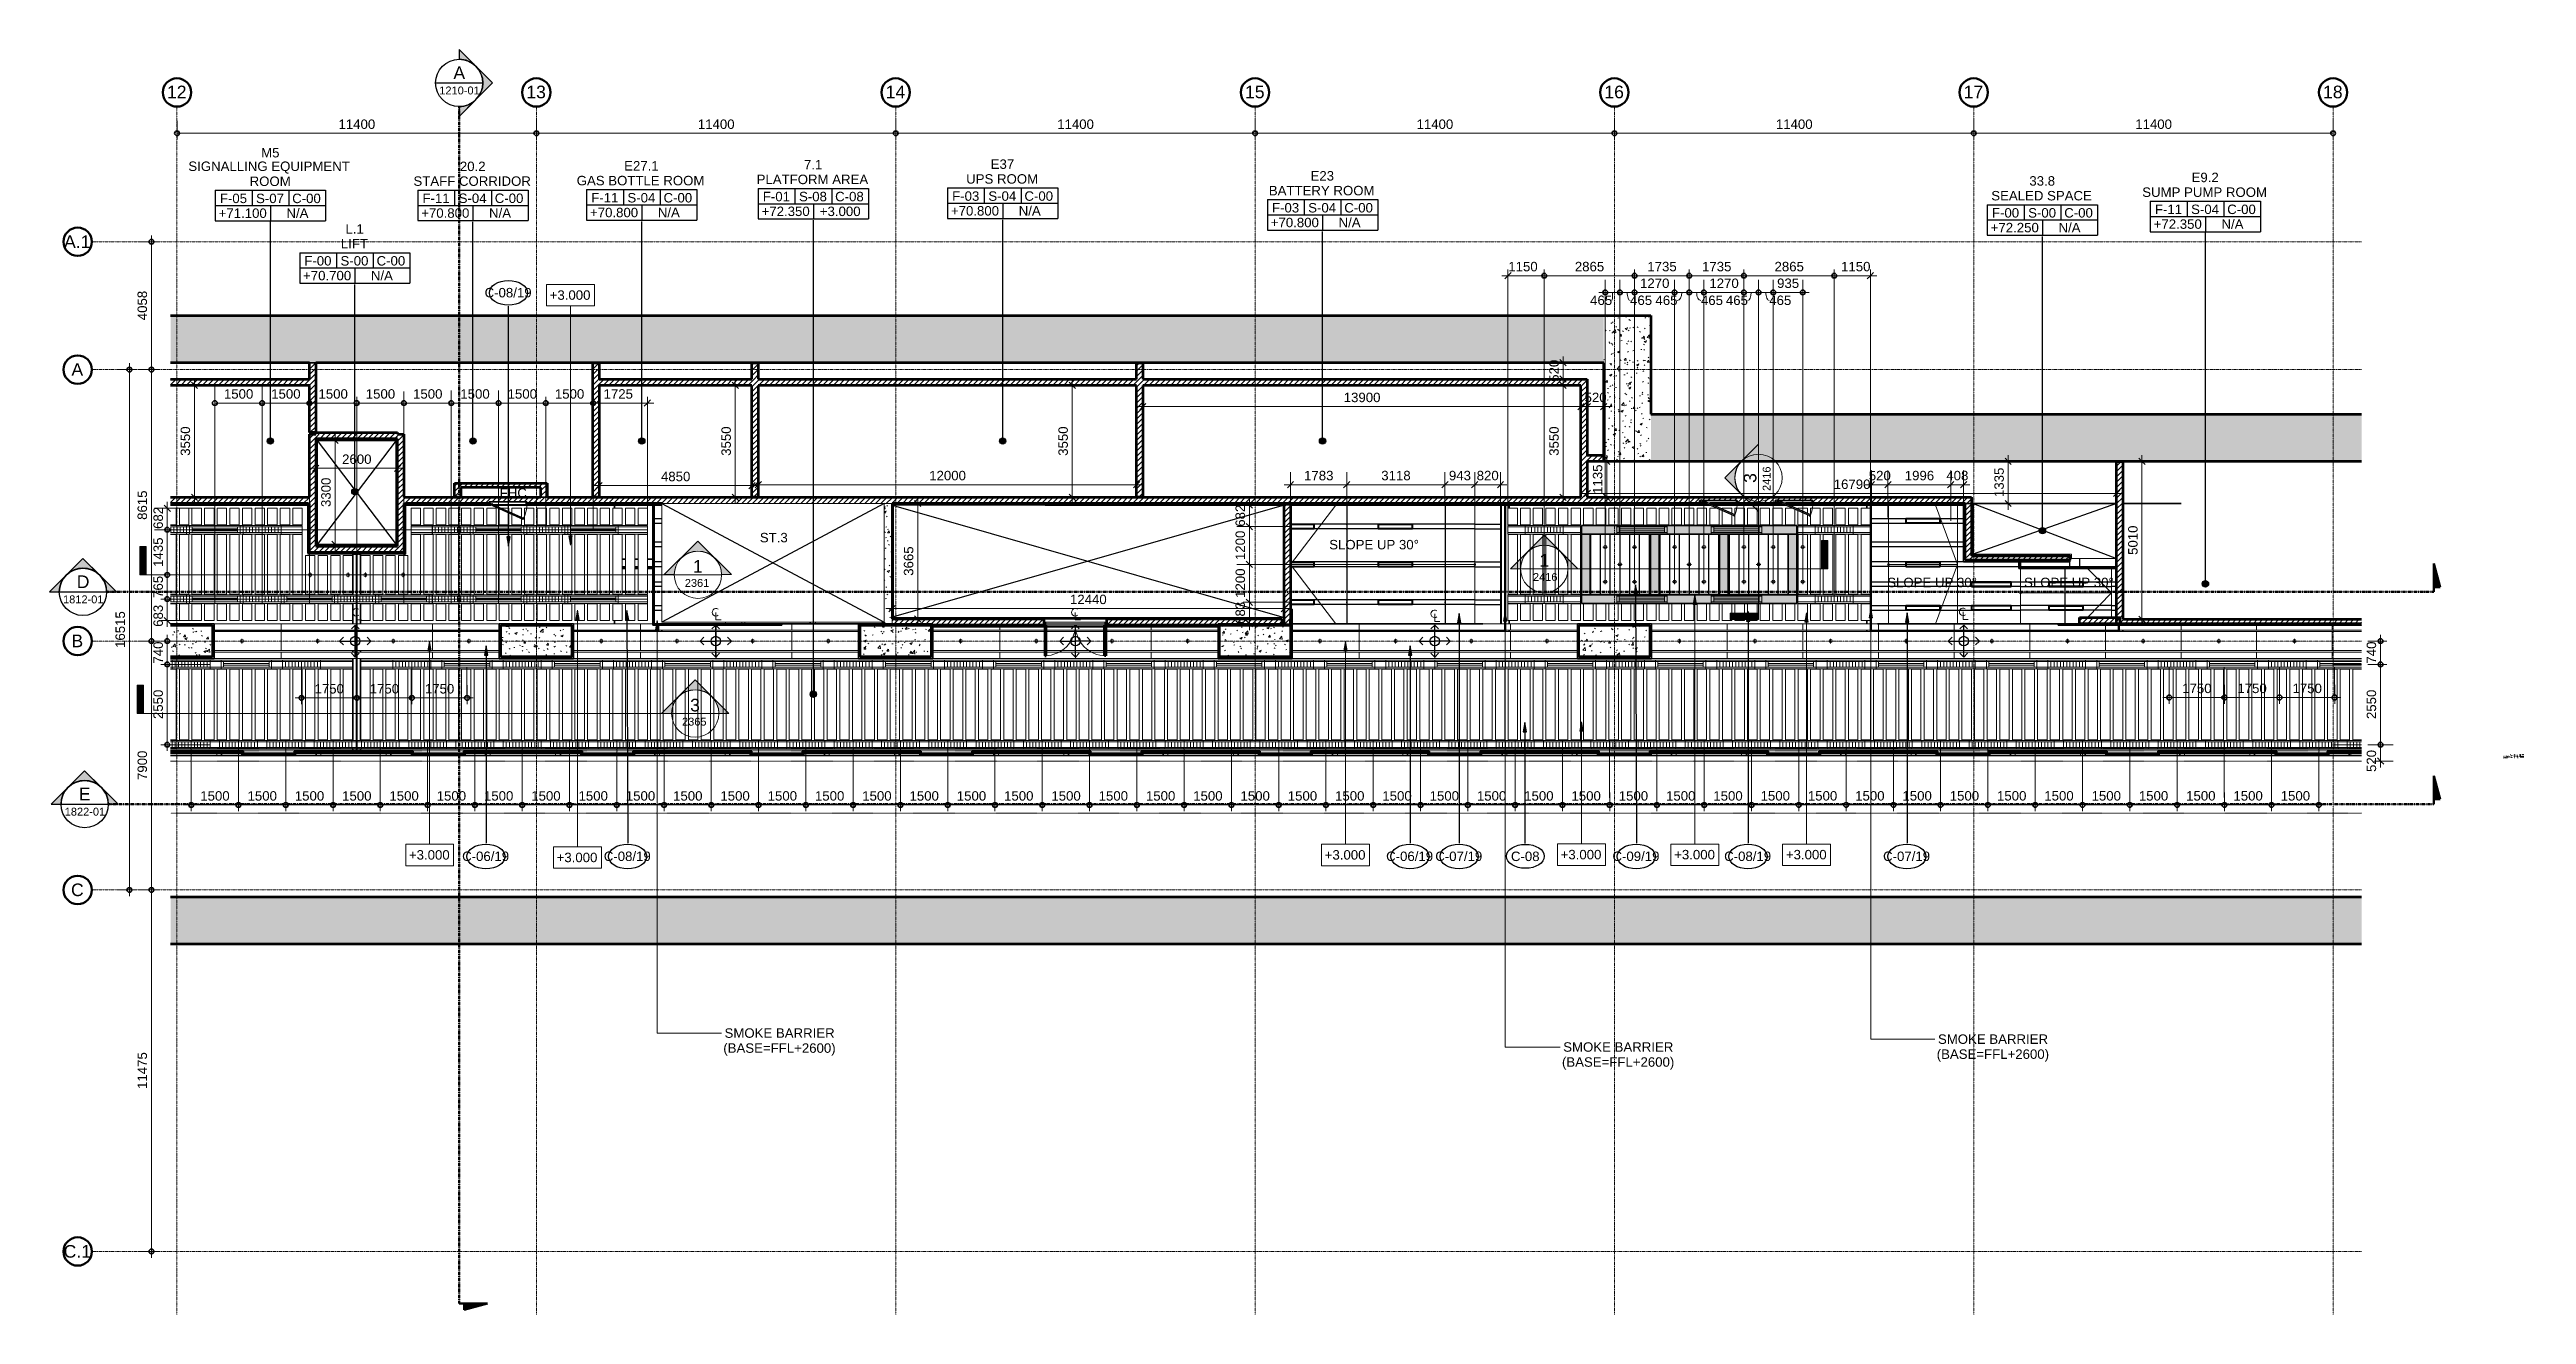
# Model space of a CAD drawing. Header units: millimetres. Extents: x -794326 to -715748, y -17796 to 22353.
import ezdxf

# ---------------------------------------------------------------- set-up
doc = ezdxf.new("R2010")
doc.units = ezdxf.units.MM
for name, pattern in [('- SOM Dash 1_8_', [4.7625, 3.175, -1.5875]), ('DASH', [6.35, 3.175, -3.175]), ('DPA_Grid _ Level 100', [10, 5.5, -1.6, 1.3, -1.6]), ('DPA_Hidden 50', [3, 2, -1]), ('DPA_Hidden 500', [1.4, 0.8, -0.6]), ('Hidden - Short', [3.571875, 2.38125, -1.190625])]:
    doc.linetypes.add(name, pattern=pattern)
for name, color, linetype, lineweight in [('_ _ A-DETL-OPENING', 1, 'Continuous', 25), ('A-ANNO-DIMS', 1, 'Continuous', 9), ('A-ANNO-DIMS-100', 1, 'Continuous', 9), ('A-ANNO-NOTE', 3, 'Continuous', 25), ('A-CLNG', 2, 'Continuous', 9), ('A-CLNG-PATT', 2, 'Continuous', 9), ('A-COLS', 5, 'Continuous', 70), ('A-COLS-E', 1, 'Continuous', 35), ('A-DETL', 1, 'Continuous', 70), ('A-DETL-GENF', 2, 'Continuous', 35), ('A-DETL-THIN', 1, 'Continuous', 25), ('A-DOOR', 3, 'Continuous', 70), ('A-DOOR-E', 2, 'Continuous', 25), ('A-DOOR-FRAM', 3, 'Continuous', 25), ('A-DOOR-OPNG', 2, 'Continuous', 9), ('A-FLOR', 6, 'Continuous', 70), ('A-FLOR-E', 2, 'Continuous', 35), ('A-GENM', 1, 'Continuous', 9), ('A-GENM-HDLN', 2, 'DPA_Hidden 500', 9), ('A-GLAZ-CURT', 2, 'Continuous', 9), ('A-GLAZ-CWMG', 2, 'Continuous', 35), ('A-ROOM-IDEN', 3, 'Continuous', 25), ('A-ROOM-LINE', 3, 'Continuous', 25), ('A-WALL', 5, 'Continuous', 35), ('A-WALL-FNSH', 2, 'Continuous', 35), ('A-WALL-PATT', 1, 'Continuous', 35), ('E-LITE-EQPM', 2, 'Continuous', 35), ('G-ANNO-SECL', 3, 'Continuous', 9), ('G-ANNO-TEXT', 3, 'Continuous', 9), ('I-WALL-E', 2, 'Continuous', 35), ('Q-SPCQ', 2, 'Continuous', 35), ('Q-SPCQ-HDLN', 2, 'DASH', 9), ('S-GRID', 251, 'Continuous', 9), ('S-GRID-IDEN', 3, 'Continuous', 50), ('S-STRS-IDEN', 3, 'Continuous', 25), ('S-STRS-MBND', 2, 'Continuous', 35), ('WALL-E', 2, 'Continuous', 35)]:
    doc.layers.add(name, color=color, linetype=linetype, lineweight=lineweight)
doc.styles.add('Arial', font='arial.ttf', dxfattribs={"height": 400})
doc.styles.add('Arial_1', font='arial.ttf', dxfattribs={"height": 250})
doc.styles.add('Arial_2', font='arial.ttf', dxfattribs={"height": 300})
doc.styles.add('Arial_3', font='arial.ttf', dxfattribs={"height": 2.5})
doc.styles.add('Arial_4', font='arial.ttf', dxfattribs={"height": 3})
doc.styles.add('Arial_5', font='arial.ttf', dxfattribs={"height": 2})
doc.styles.add('Arial_6', font='arial.ttf', dxfattribs={"height": 1.5})
doc.styles.add('Arial_B', font='arialbd.ttf', dxfattribs={"height": 4})
doc.styles.add('Arial_B_1', font='arialbd.ttf', dxfattribs={"height": 3})
doc.dimstyles.new('DPA-DIM-3_0_C-C', dxfattribs={"dimscale": 304.8, "dimtxt": 306.07782, "dimasz": 0.492126, "dimexe": 0.656168, "dimexo": 0.0625, "dimgap": 0.164042, "dimtad": 1, "dimdec": 0, "dimzin": 0, "dimdsep": 46, "dimtxsty": 'Arial_2', "dimblk1": 'DOTBLANK', "dimblk2": 'DOTBLANK', "dimsah": 1, "dimcen": 0.09, "dimdle": 0.656168, "dimadec": 8, "dimazin": 0, "dimtfac": 1, "dimtdec": 4, "dimtix": 1, "dimtmove": 0, "dimatfit": 3, "dimfxl": 1.312336, "dimfxlon": 1, "dimtvp": 1, "dimtolj": 1, "dimtzin": 0, "dimarcsym": 2})
doc.dimstyles.new('DPA-DIM-3_0_C-C_1', dxfattribs={"dimscale": 304.8, "dimtxt": 306.07782, "dimasz": 0.492126, "dimexe": 0.656168, "dimexo": 0.0625, "dimgap": 0.164042, "dimtad": 1, "dimdec": 0, "dimzin": 0, "dimdsep": 46, "dimtxsty": 'Arial_2', "dimblk1": 'DOTBLANK', "dimblk2": 'DOTBLANK', "dimsah": 1, "dimcen": 0.09, "dimdle": 0.656168, "dimadec": 8, "dimazin": 0, "dimtfac": 1, "dimtdec": 4, "dimtix": 1, "dimtmove": 1, "dimatfit": 3, "dimfxl": 1.312336, "dimfxlon": 1, "dimtvp": 1, "dimtolj": 1, "dimtzin": 0, "dimarcsym": 2})
doc.dimstyles.new('DPA-DIM-3_0_C-T', dxfattribs={"dimscale": 304.8, "dimtxt": 306.07782, "dimasz": 0.492126, "dimexe": 0.656168, "dimexo": 0.0625, "dimgap": 0.164042, "dimtad": 0, "dimjust": 2, "dimdec": 0, "dimzin": 0, "dimdsep": 46, "dimtxsty": 'Arial_2', "dimblk1": 'DOTBLANK', "dimblk2": 'OBLIQUE', "dimsah": 1, "dimcen": 0.09, "dimdle": 0.656168, "dimadec": 8, "dimazin": 0, "dimtfac": 1, "dimtdec": 4, "dimtix": 1, "dimtmove": 2, "dimatfit": 3, "dimfxl": 1.312336, "dimfxlon": 1, "dimtvp": 1, "dimtolj": 1, "dimtzin": 0, "dimarcsym": 2})
doc.dimstyles.new('DPA-DIM-3_0_T-T', dxfattribs={"dimscale": 304.8, "dimtxt": 306.07782, "dimasz": 0.656168, "dimexe": 0.656168, "dimexo": 0.0625, "dimgap": 0.164042, "dimtad": 1, "dimdec": 0, "dimzin": 0, "dimdsep": 46, "dimtxsty": 'Arial_2', "dimblk1": 'OBLIQUE', "dimblk2": 'OBLIQUE', "dimsah": 1, "dimcen": 0.09, "dimdle": 0.656168, "dimadec": 8, "dimazin": 0, "dimtfac": 1, "dimtdec": 4, "dimtix": 1, "dimtmove": 0, "dimatfit": 3, "dimfxl": 1.312336, "dimfxlon": 1, "dimtvp": 1, "dimtolj": 1, "dimtzin": 0, "dimarcsym": 2})
pattern_1 = [(50, (0, 0), (728.7365, -63.7558), [76.2, -838.2]), (355, (0, 0), (-140.9716, 764.2276), [60.96, -670.56]), (100.451, (60.7, -5.3), (587.77, 700.46675), [64.76, -712.36]), (46.184, (0, 203.2), (1084.3162, -168.171), [114.3, -1257.3]), (96.636, (90.4, 189.2), (949.6099, 989.7098), [97.14, -1068.54]), (351.184, (0, 203.2), (949.6206, 989.7012), [91.44, -1005.84]), (21, (101.6, 152.4), (606.45787, -409.06057), [76.2, -838.2]), (326, (101.6, 152.4), (247.20834, 736.7529), [60.96, -670.56]), (71.451, (152.14, 118.3), (853.66825, 327.6855), [64.76, -712.36]), (37.5, (0, 0), (12.35469, 338.22012), [33.528, -628.904, 33.528, -647.192, -673.1]), (37.5, (0, 0), (12.35469, 338.22012), [-1343.152, 33.528, -639.572]), (7.5, (0, 0), (267.27887, 400.72213), [33.528, -354.584, 33.528, -613.664, -256.54]), (7.5, (0, 0), (267.27887, 400.72213), [-1035.304, 33.528, -223.012]), (327.5, (-226.57, 0), (542.36333, -22.91534), [33.528, -220.472, 33.528, -758.952, -1051.56]), (327.5, (-226.57, 0), (542.36333, -22.91534), [-1046.48, 33.528, -1018.032]), (317.5, (-328.17, 0), (592.51696, 101.7071), [33.528, -296.672, 33.528, -492.76, -746.76]), (317.5, (-328.17, 0), (592.51696, 101.7071), [-856.488, 33.528, -713.232])]
pattern_2 = [(45, (0, 0), (-84.852814, 84.852814), [])]
pattern_3 = [(45, (0, 0), (-212.13203, 212.13203), []), (135, (0, 0), (-212.13203, -212.13203), [])]
pattern_4 = [(135, (-716316.7035, 1.539), (-2.539928, 2e-16), [1.034, -2.558]), (135, (-716317.9735, 0.2694), (-2.539928, 2e-16), [1.034, -2.558]), (135, (-716318.609, 2.174), (-2.539928, 2e-16), [0.51703, -3.075]), (135, (-716317.3385, 0.9044), (-2.539928, 2e-16), [1.034, -2.558]), (135, (-716316.4345, 0), (-2.539928, 2e-16), [0.51703, -3.075])]

msp = doc.modelspace()

# ---------------------------------------------------------------- texts
at = {"layer": 'A-ANNO-NOTE', "lineweight": 9, "attachment_point": 1}
for s, insert, char_height, width, style in [('C-08/19', (-780523.8, 14786.3), 300, 1835.864, 'Arial_2'), ('1', (-747065.1, 6336.5), 400, 376.793, 'Arial'), ('2361', (-774173.3, 5547.8), 250, 929.957, 'Arial_1'), ('1', (-773916.9, 6148.2), 400, 376.793, 'Arial'), ('2416', (-747264.8, 5736.1), 250, 929.957, 'Arial_1'), ('3', (-774003.5, 1745.5), 400, 376.793, 'Arial'), ('2365', (-774259.9, 1145.1), 250, 929.957, 'Arial_1'), ('C-06/19', (-781237.3, -3103.2), 300, 1835.864, 'Arial_2'), ('C-08/19', (-776742.7, -3103.2), 300, 1835.864, 'Arial_2'), ('C-06/19', (-751924.3, -3103.2), 300, 1835.864, 'Arial_2'), ('C-07/19', (-750364.8, -3103.2), 300, 1835.864, 'Arial_2'), ('C-09/19', (-744743.4, -3103.2), 300, 1835.864, 'Arial_2'), ('C-08/19', (-741200.4, -3103.2), 300, 1835.864, 'Arial_2'), ('C-07/19', (-736158.5, -3103.2), 300, 1835.864, 'Arial_2')]:
    msp.add_mtext(s, dxfattribs=dict(at, insert=insert, char_height=char_height, width=width, style=style))
at = {"layer": 'A-ANNO-NOTE', "lineweight": 9, "attachment_point": 1, "rotation": 90}
for s, insert, char_height, width, style in [('3', (-740577.8, 8598.3), 400, 376.793, 'Arial'), ('2416', (-739977.4, 8341.9), 250, 929.957, 'Arial_1')]:
    msp.add_mtext(s, dxfattribs=dict(at, insert=insert, char_height=char_height, width=width, style=style))
at = {"layer": 'A-ROOM-IDEN', "lineweight": 9, "char_height": 300, "attachment_point": 1, "style": 'Arial_2'}
for s, insert, width in [('M5', (-787613.6, 19228.6), 713.502), ('E37', (-764468.8, 18864.9), 921.941), ('SIGNALLING EQUIPMENT', (-789922.5, 18798.2), 6301.264), ('ROOM', (-787977.9, 18322), 1595.358), ('STAFF CORRIDOR', (-782780.8, 18326.5), 4569.619), ('20.2', (-781308.4, 18795.4), 1010.126), ('GAS BOTTLE ROOM', (-777601.8, 18343.1), 4994.513), ('E27.1', (-776096.4, 18812), 1354.852), ('PLATFORM AREA', (-771894, 18380.7), 4353.163), ('7.1', (-770391.6, 18849.6), 721.519), ('UPS ROOM', (-765246.2, 18396), 2797.889), ('E23', (-754321.6, 18494.3), 921.941), ('33.8', (-731517.9, 18332.9), 1010.126), ('E9.2', (-726371.6, 18444.2), 1066.244), ('+71.100', (-788961.3, 17309.2), 1883.966), ('F-05', (-788922.2, 17778), 1058.227), ('S-07', (-787774, 17778), 1090.295), ('N/A', (-786810.4, 17309.2), 857.806), ('C-00', (-786628.9, 17778), 1114.346), ('+70.800', (-782534.1, 17313.5), 1883.966), ('F-11', (-782495, 17782.2), 1058.227), ('S-04', (-781346.8, 17782.2), 1090.295), ('N/A', (-780383.2, 17313.5), 857.806), ('C-00', (-780201.7, 17782.2), 1114.346), ('+70.800', (-777179.6, 17330.2), 1883.966), ('F-11', (-777140.5, 17798.9), 1058.227), ('S-04', (-775992.3, 17798.9), 1090.295), ('N/A', (-775028.7, 17330.2), 857.806), ('C-00', (-774847.2, 17798.9), 1114.346), ('+72.350', (-771736.3, 17367.7), 1883.966), ('F-01', (-771697.2, 17836.4), 1058.227), ('S-08', (-770549, 17836.4), 1090.295), ('+3.000', (-769889.4, 17367.7), 1595.358), ('C-08', (-769404, 17836.4), 1114.346), ('+70.800', (-765730.5, 17383), 1883.966), ('F-03', (-765691.4, 17851.7), 1058.227), ('S-04', (-764543.2, 17851.7), 1090.295), ('N/A', (-763579.6, 17383), 857.806), ('C-00', (-763398.1, 17851.7), 1114.346), ('BATTERY ROOM', (-755645, 18025.4), 4120.674), ('F-03', (-755544.2, 17481.2), 1058.227), ('S-04', (-754396, 17481.2), 1090.295), ('C-00', (-753250.9, 17481.2), 1114.346), ('SEALED SPACE', (-732725.8, 17864), 3928.269), ('F-00', (-732704.4, 17319.8), 1058.227), ('S-00', (-731556.2, 17319.8), 1090.295), ('C-00', (-730411.2, 17319.8), 1114.346), ('SUMP PUMP ROOM', (-727936.5, 17975.4), 4850.209), ('F-11', (-727534.6, 17431.1), 1058.227), ('S-04', (-726386.5, 17431.1), 1090.295), ('C-00', (-725241.4, 17431.1), 1114.346), ('L.1', (-784937.9, 16809.6), 721.519), ('+70.800', (-755583.3, 17012.5), 1883.966), ('N/A', (-753432.4, 17012.5), 857.806), ('+72.250', (-732743.5, 16851), 1883.966), ('N/A', (-730592.7, 16851), 857.806), ('+72.350', (-727573.7, 16962.4), 1883.966), ('N/A', (-725422.9, 16962.4), 857.806), ('F-00', (-786243.5, 15796.4), 1058.227), ('S-00', (-785095.3, 15796.4), 1090.295), ('LIFT', (-785084.3, 16340.7), 1066.244), ('C-00', (-783950.3, 15796.4), 1114.346), ('+70.700', (-786282.6, 15327.7), 1883.966), ('N/A', (-784131.8, 15327.7), 857.806), ('C-08', (-747963.7, -3104), 1114.346)]:
    msp.add_mtext(s, dxfattribs=dict(at, insert=insert, width=width))
at = {"layer": 'G-ANNO-SECL', "lineweight": 25, "attachment_point": 1}
for s, insert, char_height, width, style in [('A', (-781514.3, 21814.7), 400, 456.962, 'Arial'), ('1210-01', (-781960.8, 21178.9), 250, 1539.24, 'Arial_1'), ('D', (-793463.2, 5661.9), 400, 489.029, 'Arial'), ('1812-01', (-793896.7, 5026.1), 250, 1539.24, 'Arial_1'), ('E', (-793397.2, -1076.3), 400, 456.962, 'Arial'), ('1822-01', (-793843.7, -1712.1), 250, 1539.24, 'Arial_1')]:
    msp.add_mtext(s, dxfattribs=dict(at, insert=insert, char_height=char_height, width=width, style=style))
at = {"layer": 'G-ANNO-TEXT', "color": 7, "attachment_point": 1}
for s, insert, char_height, width, style in [('+3.000', (-778459.2, 14709.8), 300, 1595.358, 'Arial_2'), ('FHC', (-780043.9, 8429.2), 300, 1050.211, 'Arial_2'), ('SLOPE UP 30°', (-753729, 6788), 300, 3511.391, 'Arial_2'), ('SLOPE UP 30°', (-736025.6, 5587.7), 300, 3511.391, 'Arial_2'), ('SLOPE UP 30°', (-731685.6, 5587.7), 300, 3511.391, 'Arial_2'), ('+00.000', (-716455.8, -116.1), 3, 18.84, 'Arial_4'), ('F-00', (-716455.4, -112.1), 3, 10.582, 'Arial_4'), ('S-00', (-716441.7, -112.1), 3, 10.903, 'Arial_4'), ('+0.000', (-716433.1, -116.1), 3, 15.954, 'Arial_4'), ('C-00', (-716428.1, -112.1), 3, 11.143, 'Arial_4'), ('\\LCEILINGS', (-716263.9, -32.8), 3, 24.051, 'Arial_4'), ('^I^I^I', (-716263.9, -62.4), 3, 18.038, 'Arial_4'), ('^I^I^I', (-716263.9, -67.2), 3, 18.038, 'Arial_4'), ('^I^I^I', (-716263.9, -71.9), 3, 18.038, 'Arial_4'), ('^I^I^I', (-716263.9, -76.7), 3, 18.038, 'Arial_4'), ('^I^I^I', (-716263.9, -96.3), 3, 18.038, 'Arial_4'), ('^I^I^I', (-716263.9, -106.1), 3, 18.038, 'Arial_4'), ('^I^I^I', (-716263.9, -110.8), 3, 18.038, 'Arial_4'), ('C-00', (-716263.9, -37.7), 3, 11.143, 'Arial_B_1'), ('C-01', (-716263.9, -42.7), 3, 11.143, 'Arial_B_1'), ('C-02', (-716263.9, -47.7), 3, 11.143, 'Arial_B_1'), ('C-03', (-716263.9, -52.6), 3, 11.143, 'Arial_B_1'), ('C-04 ', (-716263.9, -57.6), 3, 12.586, 'Arial_B_1'), ('C-06 ', (-716263.9, -81.6), 3, 12.586, 'Arial_B_1'), ('C-07 ', (-716263.9, -86.5), 3, 12.586, 'Arial_B_1'), ('C-09', (-716263.9, -91.5), 3, 11.143, 'Arial_B_1'), ('C-10', (-716263.9, -101.2), 3, 11.143, 'Arial_B_1'), ('C-11', (-716263.9, -115.7), 3, 11.143, 'Arial_B_1'), ('^I^I', (-716254.7, -37.7), 3, 6.895, 'Arial_4'), ('^I^I', (-716254.7, -42.7), 3, 6.895, 'Arial_4'), ('^I^I', (-716254.7, -47.7), 3, 6.895, 'Arial_4'), ('^I^I', (-716254.7, -52.6), 3, 6.895, 'Arial_4'), ('^I^I', (-716254.7, -91.5), 3, 6.895, 'Arial_B_1'), ('\\fArial|b1|i0|c0|p34|;^I', (-716253.5, -57.6), 3, 5.451, 'Arial_B_1'), ('^I', (-716253.5, -81.6), 3, 5.451, 'Arial_4'), ('^I', (-716253.5, -101.2), 3, 5.451, 'Arial_4'), ('^I', (-716253.5, -115.7), 3, 5.451, 'Arial_4'), ('^I', (-716252.3, -86.5), 3, 4.008, 'Arial_4'), ('ALUMN GRID RUNNER', (-716249, -96.3), 3, 55.557, 'Arial_4'), ('\\LFEATURE CEILING', (-716249, -101.2), 3, 46.097, 'Arial_4'), ('300MM (W) PARTIAL PERFORATED ALUMN CEILING ', (-716249, -62.4), 3, 129.633, 'Arial_4'), ('300MM (W) SOLID ALUMN CEILING PANEL C/W ', (-716249, -91.5), 3, 116.966, 'Arial_4'), ('600X600 ', (-716249, -47.7), 3, 22.046, 'Arial_4'), ('600X600 ', (-716249, -52.6), 3, 22.046, 'Arial_4'), ('(', (-716249, -57.6), 3, 1.684, 'Arial_4'), ('25% FREE AREA] C/W 200MM (W) ALUMN CEILING ', (-716249, -71.9), 3, 125.544, 'Arial_4'), ('SOLID ', (-716249, -81.6), 3, 16.916, 'Arial_4'), ('CEILING PANEL WITH PRINTED PATTERN C/W ', (-716249, -106.1), 3, 116.646, 'Arial_4'), ('STEPPING CEILING ON 4-SIDE', (-716249, -110.8), 3, 75.359, 'Arial_4'), ('NO CEILING, EXPOSED CONCRETE', (-716249, -37.7), 3, 87.705, 'Arial_4'), ('NO CEILING, ACRYLIC INTERIOR PAINT', (-716249, -42.7), 3, 97.565, 'Arial_4'), ('PLANK WITH ACOUSTIC NON-WOVEN BACKING [MIN. ', (-716249, -67.2), 3, 133.882, 'Arial_4'), ('RUNNER ', (-716249, -76.7), 3, 23.329, 'Arial_4'), ('1200MM (W) SOLID ALUMN CEILING PANEL', (-716249, -86.5), 3, 106.705, 'Arial_4'), ('1500 MM (W) SOLID ALUMN CEILING PANEL', (-716249, -115.7), 3, 108.148, 'Arial_4'), ('ADIT)', (-716247.6, -57.6), 3, 13.468, 'Arial_4'), (' & C-05 (', (-716236.5, -57.6), 3, 20.603, 'Arial_4'), ('ALUMN CEILING PANEL ', (-716235.1, -81.6), 3, 59.806, 'Arial_4'), ('\\LSOLID', (-716230.8, -47.7), 3, 15.473, 'Arial_4'), ('\\LPERFORATED', (-716230.8, -52.6), 3, 35.194, 'Arial_4'), ('PSD)', (-716219.5, -57.6), 3, 12.266, 'Arial_4'), (' ALUMN CEILING PANEL ', (-716218.1, -47.7), 3, 61.249, 'Arial_4'), (' : 300MM (W) SOLID ALUMN ', (-716211, -101.2), 3, 69.186, 'Arial_4'), ('& C-08 (CONCOURSE/ PLATFORM)', (-716208.2, -57.6), 3, 85.139, 'Arial_4'), (' ALUMN CEILING PANEL ', (-716201.8, -52.6), 3, 61.249, 'Arial_4'), ('^I^I^I^I', (-716153.9, -101.2), 3, 23.008, 'Arial_4'), ('^I', (-716152.5, -91.5), 3, 3.287, 'Arial_4'), ('^I^I^I', (-716151.3, -52.6), 3, 13.789, 'Arial_4'), ('^I^I^I', (-716145.4, -71.9), 3, 12.747, 'Arial_4'), ('^I^I', (-716142.1, -62.4), 3, 8.658, 'Arial_4'), ('^I', (-716138.6, -67.2), 3, 4.409, 'Arial_4'), ('^I', (-716138, -57.6), 3, 3.688, 'Arial_4'), ('300MM (W) PARTIAL ', (-716116.4, -35.3), 3, 51.549, 'Arial_4'), ('PERFORATED ALUMN CEILING  ', (-716116.4, -40.1), 3, 78.245, 'Arial_4'), ('LEGENDS FOR E&M FIXTURES:', (-716051.2, -26.7), 4, 104.219, 'Arial_B'), ('RECESSED DOWNLIGHT', (-716032.3, -35.1), 3, 61.489, 'Arial_4'), ('1257(L) SG. / DB. RECESSED ', (-716032.3, -46.1), 3, 72.232, 'Arial_4'), ('FLUORESCENT W/ DISFUSSER', (-716032.3, -50.9), 3, 77.203, 'Arial_4'), ('1257(L) SG. / DB. RECESSED ', (-716032.3, -60.6), 3, 72.232, 'Arial_4'), ('FLUORESCENT W/ LOUVRE', (-716032.3, -65.4), 3, 68.945, 'Arial_4'), ('600x600 SUPPLY AIR DIFFUSER', (-715931.7, -39.7), 3, 78.646, 'Arial_4'), ('SMOKE / HEAT DETECTOR', (-715931.7, -47.2), 3, 66.54, 'Arial_4'), ('SPRINKLER HEAD', (-715931.7, -55.7), 3, 44.895, 'Arial_4'), ('1200x600 & 600x600 ', (-715931.7, -26.3), 3, 50.266, 'Arial_4'), ('RETURN AIR GRILLE', (-715931.7, -31.1), 3, 51.228, 'Arial_4'), ('1200x200MM SUPPLY / RETURN AIR DIFFUSER', (-715841.7, -26.3), 3, 115.764, 'Arial_4'), ('+3.000', (-782924.8, -3058), 300, 1595.358, 'Arial_2'), ('+3.000', (-778239.2, -3139.6), 300, 1595.358, 'Arial_2'), ('+3.000', (-753871.8, -3058), 300, 1595.358, 'Arial_2'), ('+3.000', (-746387.9, -3049.4), 300, 1595.358, 'Arial_2'), ('+3.000', (-742785.3, -3050.5), 300, 1595.358, 'Arial_2'), ('+3.000', (-739242.2, -3050.5), 300, 1595.358, 'Arial_2'), ('(BASE=FFL+2600)', (-772951.4, -9190), 300, 4377.214, 'Arial_2'), ('SMOKE BARRIER ', (-772911.7, -8713.8), 300, 4433.332, 'Arial_2'), ('SMOKE BARRIER ', (-746306, -9156.3), 300, 4433.332, 'Arial_2'), ('(BASE=FFL+2600)', (-734456.9, -9382.7), 300, 4377.214, 'Arial_2'), ('SMOKE BARRIER ', (-734417.3, -8906.4), 300, 4433.332, 'Arial_2'), ('(BASE=FFL+2600)', (-746345.7, -9632.6), 300, 4377.214, 'Arial_2')]:
    msp.add_mtext(s, dxfattribs=dict(at, insert=insert, char_height=char_height, width=width, style=style))
at = {"layer": 'S-GRID-IDEN', "lineweight": 9, "char_height": 400, "attachment_point": 1, "style": 'Arial'}
for s, insert, width in [('12', (-790601.2, 21206.2), 753.586), ('13', (-779201.2, 21206.2), 753.586), ('14', (-767801.2, 21206.2), 753.586), ('15', (-756401.2, 21206.2), 753.586), ('16', (-745001.2, 21206.2), 753.586), ('17', (-733601.2, 21206.2), 753.586), ('18', (-722201.2, 21206.2), 753.586), ('A.1', (-793866.1, 16455.9), 1026.16), ('A', (-793631.6, 12397.9), 456.962), ('B', (-793631.6, 3782.9), 456.962), ('C', (-793644.6, -4117.1), 489.029), ('C.1', (-793879.6, -15592.1), 1058.227)]:
    msp.add_mtext(s, dxfattribs=dict(at, insert=insert, width=width))
at = {"layer": 'S-STRS-IDEN', "lineweight": 9, "insert": (-771792.2, 7011.9), "char_height": 300, "width": 1098.312, "attachment_point": 1, "style": 'Arial_2'}
msp.add_mtext('ST.3', dxfattribs=at)

# ---------------------------------------------------------------- blocks, each defined once
blk = doc.blocks.new('DPA_DR-DB-SW - D28_2000x2550 mm-12778001-4282-01 ENLARGED LOWER PLATFORM LEVEL - REFLECTED CEILING PLAN - SHEET 3')
at = {"layer": 'A-DOOR'}
for p, q in [((-965, 1071.35), (-922, 1071.35)), ((-965, 106.35), (-965, 1071.35)), ((-922, 1071.35), (-922, 106.35)), ((922, 1071.35), (922, 106.35)), ((965, 1071.35), (922, 1071.35)), ((965, 106.35), (965, 1071.35)), ((-922, 106.35), (-965, 106.35)), ((922, 106.35), (965, 106.35))]:
    blk.add_line(p, q, dxfattribs=at)
at = {"layer": 'A-DOOR-E', "lineweight": 9}
for centre, start, end in [((-965, 106.35), 360, 90), ((965, 106.35), 90, 180)]:
    blk.add_arc(centre, 965, start, end, dxfattribs=at)
at = {"layer": 'A-DOOR-FRAM'}
for p, q in [((-1000, 106.35), (-965, 106.35)), ((-1000, 6.35), (-1000, 106.35)), ((-950, 6.35), (-1000, 6.35)), ((-965, 106.35), (-965, 63.35)), ((-965, 63.35), (-950, 63.35)), ((-950, 63.35), (-950, 6.35)), ((950, 6.35), (950, 63.35)), ((950, 63.35), (965, 63.35)), ((1000, 6.35), (950, 6.35)), ((965, 63.35), (965, 106.35)), ((965, 106.35), (1000, 106.35)), ((1000, 106.35), (1000, 6.35))]:
    blk.add_line(p, q, dxfattribs=at)
at = {"layer": 'A-DOOR-FRAM', "lineweight": 9}
for p, q in [((-1000, 106.35), (1000, 106.35)), ((-1000, 6.35), (-1000, 106.35)), ((1000, 6.35), (-1000, 6.35)), ((965, 106.35), (-965, 106.35)), ((-965, 106.35), (-965, 63.35)), ((-965, 63.35), (965, 63.35)), ((950, 63.35), (-950, 63.35)), ((-950, 63.35), (-950, 6.35)), ((-950, 6.35), (950, 6.35)), ((950, 6.35), (950, 63.35)), ((965, 63.35), (965, 106.35)), ((1000, 106.35), (1000, 6.35))]:
    blk.add_line(p, q, dxfattribs=at)
blk = doc.blocks.new('DPA_AC-SG-PI - A2_1200x2000 mm-12153081-4282-01 ENLARGED LOWER PLATFORM LEVEL - REFLECTED CEILING PLAN - SHEET 3')
at = {"layer": 'A-DOOR', "lineweight": 35}
for p, q in [((-575, 0), (-600, 0)), ((-600, 0), (-600, -90)), ((-575, -90), (-575, 0)), ((575, 0), (575, -90)), ((600, 0), (575, 0)), ((600, -90), (600, 0)), ((-600, -90), (-575, -90)), ((575, -90), (600, -90))]:
    blk.add_line(p, q, dxfattribs=at)
at = {"layer": 'A-DOOR', "lineweight": 25}
for p, q in [((-500, 5), (-500, -45)), ((-525, -20), (-475, -20))]:
    blk.add_line(p, q, dxfattribs=at)
for start, end in [(0, 180), (180, 0)]:
    blk.add_arc((-500, -70), 10, start, end, dxfattribs=at)
at = {"layer": 'A-DOOR-E'}
for p, q in [((-600, 0), (-570, 0)), ((-600, -90), (-600, 0)), ((-575, -11), (-557, 30)), ((-575, 0), (-575, -90)), ((-570, 0), (-575, 0)), ((-557, 30), (523, -452)), ((-490, 0), (600, 0)), ((575, 0), (-490, 0)), ((575, 0), (575, -90)), ((600, -90), (600, 0)), ((-398, -90), (-600, -90)), ((504, -493), (-575, -11)), ((-575, -90), (-398, -90)), ((-288, -90), (575, -90)), ((600, -90), (-288, -90)), ((523, -452), (504, -493))]:
    blk.add_line(p, q, dxfattribs=at)
at = {"layer": 'A-DOOR-OPNG'}
blk.add_arc((-500, -45), 1100, 334.74419, 0, dxfattribs=at)
blk = doc.blocks.new('Ceilings 46 - Ceilings 45-4377463-4282-01 ENLARGED LOWER PLATFORM LEVEL - REFLECTED CEILING PLAN - SHEET 3')
at = {"layer": 'A-CLNG'}
for p, q in [((-767847, 4129), (-768657, 4129)), ((-767897, 4129), (-767847, 4129))]:
    blk.add_line(p, q, dxfattribs=at)
blk = doc.blocks.new('DPA_AC-SG-PI - A2_1200x2000 mm-12150596-4282-01 ENLARGED LOWER PLATFORM LEVEL - REFLECTED CEILING PLAN - SHEET 3')
at = {"layer": 'A-DOOR', "lineweight": 35}
for p, q in [((-575, 75), (-600, 75)), ((-600, 75), (-600, -15)), ((-575, -15), (-575, 75)), ((575, 75), (575, -15)), ((600, 75), (575, 75)), ((600, -15), (600, 75)), ((-600, -15), (-575, -15)), ((575, -15), (600, -15))]:
    blk.add_line(p, q, dxfattribs=at)
at = {"layer": 'A-DOOR', "lineweight": 25}
for p, q in [((-500, 5), (-500, -45)), ((-525, -20), (-475, -20))]:
    blk.add_line(p, q, dxfattribs=at)
for start, end in [(0, 180), (180, 0)]:
    blk.add_arc((-500, 5), 10, start, end, dxfattribs=at)
at = {"layer": 'A-DOOR-E'}
for p, q in [((-600, 75), (600, 75)), ((-600, -15), (-600, 75)), ((-575, 75), (-575, -15)), ((575, 75), (-575, 75)), ((-575, -11), (-557, 30)), ((-557, 30), (495, -440)), ((575, 75), (575, -15)), ((600, -15), (600, 75)), ((-566, -15), (-600, -15)), ((477, -481), (-575, -11)), ((-575, -15), (-566, -15)), ((-456, -15), (575, -15)), ((600, -15), (-456, -15)), ((495, -440), (477, -481))]:
    blk.add_line(p, q, dxfattribs=at)
at = {"layer": 'A-DOOR-OPNG'}
blk.add_arc((-500, 30), 1100, 334.74419, 0, dxfattribs=at)
blk = doc.blocks.new('Stair Slab ST_2 - Stair Slab ST_1-8282834-4282-01 ENLARGED LOWER PLATFORM LEVEL - REFLECTED CEILING PLAN - SHEET 3')
at = {"layer": 'A-FLOR', "lineweight": 25}
for p, q in [((-741632, 6284), (-741577, 6284)), ((-741632, 5929), (-741632, 6284)), ((-741322, 5929), (-741632, 5929)), ((-741322, 6194), (-741322, 5929))]:
    blk.add_line(p, q, dxfattribs=at)
at = {"layer": 'A-FLOR-E'}
blk.add_line((-741322, 5929), (-740152, 5929), dxfattribs=at)
blk = doc.blocks.new('DPA_CP_Metal Ceiling Panel - Vertical Panel with Gap-10965286-4282-01 ENLARGED LOWER PLATFORM LEVEL - REFLECTED CEILING PLAN - SHEET 3')
at = {"layer": 'A-GLAZ-CURT'}
for p, q in [((-744858, 7794), (-744858, 7262)), ((-744558, 7794), (-744858, 7794)), ((-744558, 7794), (-744858, 7794)), ((-744858, 7794), (-744858, 7262)), ((-744858, 7262), (-744858, 7794)), ((-744858, 7794), (-744558, 7794)), ((-744558, 7262), (-744858, 7262)), ((-744858, 7262), (-744558, 7262)), ((-744558, 7262), (-744858, 7262)), ((-744558, 7794), (-744558, 7262)), ((-744558, 7262), (-744558, 7794)), ((-744558, 7794), (-744558, 7262))]:
    blk.add_line(p, q, dxfattribs=at)
blk = doc.blocks.new('DPA_CP_Metal Ceiling Panel - Vertical Panel with Gap-V1-4282-01 ENLARGED LOWER PLATFORM LEVEL - REFLECTED CEILING PLAN - SHEET 3')
at = {"layer": 'A-GLAZ-CURT'}
for p, q in [((-741658, 7794), (-741658, 7262)), ((-741423, 7794), (-741658, 7794)), ((-741423, 7794), (-741658, 7794)), ((-741658, 7794), (-741658, 7262)), ((-741658, 7262), (-741658, 7794)), ((-741658, 7794), (-741423, 7794)), ((-741358, 7262), (-741658, 7262)), ((-741658, 7262), (-741358, 7262)), ((-741358, 7262), (-741658, 7262)), ((-741358, 7765), (-741358, 7262)), ((-741358, 7262), (-741358, 7765)), ((-741358, 7765), (-741358, 7262))]:
    blk.add_line(p, q, dxfattribs=at)
blk = doc.blocks.new('DPA_CP_Metal Ceiling Panel - Vertical Panel with Gap-V2-4282-01 ENLARGED LOWER PLATFORM LEVEL - REFLECTED CEILING PLAN - SHEET 3')
at = {"layer": 'A-GLAZ-CURT'}
for p, q in [((-741258, 7794), (-741258, 7770)), ((-740958, 7794), (-741258, 7794)), ((-740958, 7794), (-741258, 7794)), ((-741258, 7794), (-741258, 7770)), ((-741258, 7770), (-741258, 7794)), ((-741258, 7794), (-740958, 7794)), ((-741258, 7720), (-741258, 7262)), ((-741258, 7720), (-741258, 7262)), ((-741258, 7262), (-741258, 7720)), ((-740958, 7262), (-741258, 7262)), ((-741258, 7262), (-740958, 7262)), ((-740958, 7262), (-741258, 7262)), ((-740958, 7794), (-740958, 7636)), ((-740958, 7636), (-740958, 7794)), ((-740958, 7794), (-740958, 7636)), ((-740958, 7586), (-740958, 7262)), ((-740958, 7262), (-740958, 7586)), ((-740958, 7586), (-740958, 7262))]:
    blk.add_line(p, q, dxfattribs=at)
blk = doc.blocks.new('DPA_CP_Metal Ceiling Panel - Vertical Panel with Gap-10859825-4282-01 ENLARGED LOWER PLATFORM LEVEL - REFLECTED CEILING PLAN - SHEET 3')
at = {"layer": 'A-GLAZ-CURT'}
for p, q in [((-775657, 6962), (-775657, 5062)), ((-775357, 6962), (-775657, 6962)), ((-775357, 6962), (-775657, 6962)), ((-775657, 6962), (-775657, 5062)), ((-775657, 5062), (-775657, 6962)), ((-775657, 6962), (-775357, 6962)), ((-775357, 6962), (-775357, 5062)), ((-775357, 5062), (-775357, 6962)), ((-775357, 6962), (-775357, 5062)), ((-775357, 5062), (-775657, 5062)), ((-775657, 5062), (-775357, 5062)), ((-775357, 5062), (-775657, 5062))]:
    blk.add_line(p, q, dxfattribs=at)
blk = doc.blocks.new('DPA_CP_Metal Ceiling Panel - Vertical Panel with Gap-10984940-4282-01 ENLARGED LOWER PLATFORM LEVEL - REFLECTED CEILING PLAN - SHEET 3')
at = {"layer": 'A-GLAZ-CURT'}
for p, q in [((-775657, 7794), (-775657, 7262)), ((-775357, 7794), (-775657, 7794)), ((-775357, 7794), (-775657, 7794)), ((-775657, 7794), (-775657, 7262)), ((-775657, 7262), (-775657, 7794)), ((-775657, 7794), (-775357, 7794)), ((-775357, 7262), (-775657, 7262)), ((-775657, 7262), (-775357, 7262)), ((-775357, 7262), (-775657, 7262)), ((-775357, 7794), (-775357, 7262)), ((-775357, 7262), (-775357, 7794)), ((-775357, 7794), (-775357, 7262))]:
    blk.add_line(p, q, dxfattribs=at)
blk = doc.blocks.new('DPA_CP_Metal Ceiling Panel - Vertical Panel with Gap-V3-4282-01 ENLARGED LOWER PLATFORM LEVEL - REFLECTED CEILING PLAN - SHEET 3')
at = {"layer": 'A-GLAZ-CURT'}
for p, q in [((-779657, 7794), (-779657, 7644)), ((-779357, 7794), (-779657, 7794)), ((-779357, 7794), (-779657, 7794)), ((-779657, 7794), (-779657, 7644)), ((-779657, 7644), (-779657, 7794)), ((-779657, 7794), (-779357, 7794)), ((-779657, 7595), (-779657, 7262)), ((-779657, 7595), (-779657, 7262)), ((-779657, 7262), (-779657, 7595)), ((-779357, 7262), (-779657, 7262)), ((-779657, 7262), (-779357, 7262)), ((-779357, 7262), (-779657, 7262)), ((-779357, 7794), (-779357, 7510)), ((-779357, 7510), (-779357, 7794)), ((-779357, 7794), (-779357, 7510)), ((-779357, 7461), (-779357, 7262)), ((-779357, 7262), (-779357, 7461)), ((-779357, 7461), (-779357, 7262))]:
    blk.add_line(p, q, dxfattribs=at)
blk = doc.blocks.new('DPA_CP_Metal Ceiling Panel - Vertical Panel with Gap-V4-4282-01 ENLARGED LOWER PLATFORM LEVEL - REFLECTED CEILING PLAN - SHEET 3')
at = {"layer": 'A-GLAZ-CURT'}
for p, q in [((-780057, 7774), (-780057, 7262)), ((-780057, 7774), (-780057, 7262)), ((-780057, 7262), (-780057, 7774)), ((-779757, 7262), (-780057, 7262)), ((-780057, 7262), (-779757, 7262)), ((-779757, 7262), (-780057, 7262)), ((-779757, 7794), (-779992, 7794)), ((-779757, 7794), (-779992, 7794)), ((-779992, 7794), (-779757, 7794)), ((-779757, 7794), (-779757, 7689)), ((-779757, 7689), (-779757, 7794)), ((-779757, 7794), (-779757, 7689)), ((-779757, 7640), (-779757, 7262)), ((-779757, 7262), (-779757, 7640)), ((-779757, 7640), (-779757, 7262))]:
    blk.add_line(p, q, dxfattribs=at)
blk = doc.blocks.new('DPA_CP_Metal Ceiling Panel - Vertical Panel with Gap-11114031-4282-01 ENLARGED LOWER PLATFORM LEVEL - REFLECTED CEILING PLAN - SHEET 3')
at = {"layer": 'A-GLAZ-CURT'}
for p, q in [((-785007, 2689), (-785007, 439)), ((-784707, 2689), (-785007, 2689)), ((-784707, 2689), (-785007, 2689)), ((-785007, 2689), (-785007, 439)), ((-785007, 439), (-785007, 2689)), ((-785007, 2689), (-784707, 2689)), ((-784707, 2689), (-784707, 439)), ((-784707, 439), (-784707, 2689)), ((-784707, 2689), (-784707, 439)), ((-784707, 439), (-785007, 439)), ((-785007, 439), (-784707, 439)), ((-784707, 439), (-785007, 439))]:
    blk.add_line(p, q, dxfattribs=at)
blk = doc.blocks.new('DPA_CP_Metal Ceiling Panel - Vertical Panel with Gap-V5-4282-01 ENLARGED LOWER PLATFORM LEVEL - REFLECTED CEILING PLAN - SHEET 3')
at = {"layer": 'A-GLAZ-CURT'}
for p, q in [((-790307, 2689), (-790484, 2689)), ((-790307, 2689), (-790484, 2689)), ((-790484, 2689), (-790307, 2689)), ((-790307, 2689), (-790307, 439)), ((-790307, 439), (-790307, 2689)), ((-790307, 2689), (-790307, 439)), ((-790307, 439), (-790484, 439)), ((-790484, 439), (-790307, 439)), ((-790307, 439), (-790484, 439))]:
    blk.add_line(p, q, dxfattribs=at)
blk = doc.blocks.new('DPA_CP_Metal Ceiling Panel - Vertical Panel with Gap-V6-4282-01 ENLARGED LOWER PLATFORM LEVEL - REFLECTED CEILING PLAN - SHEET 3')
at = {"layer": 'A-GLAZ-CURT'}
for p, q in [((-721257, 2689), (-721257, 439)), ((-720978, 2689), (-721257, 2689)), ((-720978, 2689), (-721257, 2689)), ((-721257, 2689), (-721257, 439)), ((-721257, 439), (-721257, 2689)), ((-721257, 2689), (-720978, 2689)), ((-720978, 439), (-721257, 439)), ((-721257, 439), (-720978, 439)), ((-720978, 439), (-721257, 439))]:
    blk.add_line(p, q, dxfattribs=at)
blk = doc.blocks.new('DPA_CP_Metal Ceiling Panel - Vertical Panel with Gap-V7-4282-01 ENLARGED LOWER PLATFORM LEVEL - REFLECTED CEILING PLAN - SHEET 3')
at = {"layer": 'A-GLAZ-CURT'}
for p, q in [((-790307, 7794), (-790484, 7794)), ((-790307, 7794), (-790484, 7794)), ((-790484, 7794), (-790307, 7794)), ((-790307, 7262), (-790484, 7262)), ((-790484, 7262), (-790307, 7262)), ((-790307, 7262), (-790484, 7262)), ((-790307, 7794), (-790307, 7262)), ((-790307, 7262), (-790307, 7794)), ((-790307, 7794), (-790307, 7262))]:
    blk.add_line(p, q, dxfattribs=at)
blk = doc.blocks.new('DPA_CP_Metal Ceiling Panel - Vertical Panel with Gap-V8-4282-01 ENLARGED LOWER PLATFORM LEVEL - REFLECTED CEILING PLAN - SHEET 3')
at = {"layer": 'A-GLAZ-CURT'}
for p, q in [((-790307, 6962), (-790484, 6962)), ((-790307, 6962), (-790484, 6962)), ((-790484, 6962), (-790307, 6962)), ((-790307, 6962), (-790307, 5062)), ((-790307, 5062), (-790307, 6962)), ((-790307, 6962), (-790307, 5062)), ((-790307, 5062), (-790484, 5062)), ((-790484, 5062), (-790307, 5062)), ((-790307, 5062), (-790484, 5062))]:
    blk.add_line(p, q, dxfattribs=at)
blk = doc.blocks.new('DPA_CP_Metal Ceiling Panel - Vertical Panel with Gap-12446122-4282-01 ENLARGED LOWER PLATFORM LEVEL - REFLECTED CEILING PLAN - SHEET 3')
at = {"layer": 'A-GLAZ-CURT'}
for p, q in [((-785007, 6294), (-785007, 5062)), ((-784707, 6294), (-785007, 6294)), ((-784707, 6294), (-785007, 6294)), ((-785007, 6294), (-785007, 5062)), ((-785007, 5062), (-785007, 6294)), ((-785007, 6294), (-784707, 6294)), ((-784707, 6294), (-784707, 5062)), ((-784707, 5062), (-784707, 6294)), ((-784707, 6294), (-784707, 5062)), ((-784707, 5062), (-785007, 5062)), ((-785007, 5062), (-784707, 5062)), ((-784707, 5062), (-785007, 5062))]:
    blk.add_line(p, q, dxfattribs=at)
blk = doc.blocks.new('DPA_CP_Metal Ceiling Luminaire2 - Linear Luminaire-12404975-4282-01 ENLARGED LOWER PLATFORM LEVEL - REFLECTED CEILING PLAN - SHEET 3')
at = {"layer": 'A-GLAZ-CURT'}
for p, q in [((-786932, 2702), (-786932, 2977)), ((-786932, 2977), (-785732, 2977)), ((-786932, 2977), (-786932, 2702)), ((-785732, 2977), (-786932, 2977)), ((-786932, 2977), (-785732, 2977)), ((-786932, 2939), (-786932, 2702)), ((-786932, 2927), (-785732, 2927)), ((-786932, 2752), (-785732, 2752)), ((-785732, 2702), (-786932, 2702)), ((-785732, 2702), (-786932, 2702)), ((-786932, 2702), (-785732, 2702)), ((-785732, 2977), (-785732, 2702)), ((-785732, 2702), (-785732, 2977)), ((-785732, 2939), (-785732, 2702))]:
    blk.add_line(p, q, dxfattribs=at)
at = {"layer": 'A-GLAZ-CURT', "linetype": 'DPA_Hidden 50'}
for p, q in [((-786837, 2927), (-786837, 2752)), ((-786732, 2927), (-786732, 2752)), ((-786632, 2927), (-786632, 2752)), ((-786532, 2927), (-786532, 2752)), ((-786432, 2927), (-786432, 2752)), ((-786332, 2927), (-786332, 2752)), ((-786232, 2927), (-786232, 2752)), ((-786132, 2927), (-786132, 2752)), ((-786032, 2927), (-786032, 2752)), ((-785932, 2927), (-785932, 2752)), ((-785827, 2927), (-785827, 2752))]:
    blk.add_line(p, q, dxfattribs=at)
blk = doc.blocks.new('DPA_CP_Metal Ceiling Panel1 - Horizontal with Gap-12437177-4282-01 ENLARGED LOWER PLATFORM LEVEL - REFLECTED CEILING PLAN - SHEET 3')
at = {"layer": 'A-GLAZ-CURT'}
for p, q in [((-748058, 6974), (-748058, 7249)), ((-748058, 6974), (-748058, 7249)), ((-748058, 7249), (-747508, 7249)), ((-748058, 7249), (-747508, 7249)), ((-748058, 6974), (-748058, 7249)), ((-748058, 7199), (-747508, 7199)), ((-747508, 6974), (-747508, 7249)), ((-747508, 7249), (-747508, 6974)), ((-747508, 7249), (-747508, 6974)), ((-748058, 7024), (-747508, 7024)), ((-748058, 6974), (-747508, 6974)), ((-747508, 6974), (-748058, 6974)), ((-747508, 6974), (-748058, 6974))]:
    blk.add_line(p, q, dxfattribs=at)
blk = doc.blocks.new('DPA_CP_Metal Ceiling Luminaire2 - Linear Luminaire-12437131-4282-01 ENLARGED LOWER PLATFORM LEVEL - REFLECTED CEILING PLAN - SHEET 3')
at = {"layer": 'A-GLAZ-CURT'}
for p, q in [((-747508, 6974), (-747508, 7249)), ((-747508, 7249), (-746308, 7249)), ((-747508, 7249), (-747508, 6974)), ((-746308, 7249), (-747508, 7249)), ((-747508, 7249), (-746308, 7249)), ((-747508, 7212), (-747508, 6974)), ((-747508, 7199), (-746308, 7199)), ((-746308, 7249), (-746308, 6974)), ((-746308, 6974), (-746308, 7249)), ((-746308, 7212), (-746308, 6974)), ((-747508, 7024), (-746308, 7024)), ((-746308, 6974), (-747508, 6974)), ((-746308, 6974), (-747508, 6974)), ((-747508, 6974), (-746308, 6974))]:
    blk.add_line(p, q, dxfattribs=at)
at = {"layer": 'A-GLAZ-CURT', "linetype": 'DPA_Hidden 50'}
for p, q in [((-747413, 7199), (-747413, 7024)), ((-747308, 7199), (-747308, 7024)), ((-747208, 7199), (-747208, 7024)), ((-747108, 7199), (-747108, 7024)), ((-747008, 7199), (-747008, 7024)), ((-746908, 7199), (-746908, 7024)), ((-746808, 7199), (-746808, 7024)), ((-746708, 7199), (-746708, 7024)), ((-746608, 7199), (-746608, 7024)), ((-746508, 7199), (-746508, 7024)), ((-746403, 7199), (-746403, 7024))]:
    blk.add_line(p, q, dxfattribs=at)
blk = doc.blocks.new('Rectangular Mullion - 200mm Square-13922848-4282-01 ENLARGED LOWER PLATFORM LEVEL - REFLECTED CEILING PLAN - SHEET 3')
at = {"layer": 'A-GLAZ-CWMG'}
blk.add_hatch(color=256, dxfattribs=at).paths.add_polyline_path([(-741214, 4774), (-738890, 4774), (-738890, 5049), (-741214, 5049)])
for p, q in [((-741214, 5049), (-738890, 5049)), ((-741214, 5049), (-738890, 5049)), ((-738890, 4774), (-741214, 4774)), ((-741214, 4774), (-738890, 4774)), ((-738890, 4774), (-738890, 5049)), ((-738890, 5049), (-738890, 4774))]:
    blk.add_line(p, q, dxfattribs=at)
blk = doc.blocks.new('Rectangular Mullion - 200mm Square-13922674-4282-01 ENLARGED LOWER PLATFORM LEVEL - REFLECTED CEILING PLAN - SHEET 3')
at = {"layer": 'A-GLAZ-CWMG'}
blk.add_hatch(color=256, dxfattribs=at).paths.add_polyline_path([(-745451, 5049), (-745451, 6974), (-745726, 6974), (-745726, 5049)])
for p, q in [((-745726, 6974), (-745451, 6974)), ((-745451, 6974), (-745726, 6974)), ((-745726, 5049), (-745726, 6974)), ((-745726, 6974), (-745726, 5049)), ((-745451, 6974), (-745451, 5049)), ((-745451, 6974), (-745451, 5049)), ((-745726, 5049), (-745451, 5049)), ((-745451, 5049), (-745726, 5049))]:
    blk.add_line(p, q, dxfattribs=at)
blk = doc.blocks.new('Rectangular Mullion - 200mm Square-13922849-4282-01 ENLARGED LOWER PLATFORM LEVEL - REFLECTED CEILING PLAN - SHEET 3')
at = {"layer": 'A-GLAZ-CWMG'}
blk.add_hatch(color=256, dxfattribs=at).paths.add_polyline_path([(-745726, 4774), (-743401, 4774), (-743401, 5049), (-745726, 5049)])
for p, q in [((-745726, 4774), (-745726, 5049)), ((-745726, 5049), (-745726, 4774)), ((-745726, 5049), (-743401, 5049)), ((-745726, 5049), (-743401, 5049)), ((-743401, 4774), (-745726, 4774)), ((-745726, 4774), (-743401, 4774))]:
    blk.add_line(p, q, dxfattribs=at)
blk = doc.blocks.new('Rectangular Mullion - 200mm Square-13922850-4282-01 ENLARGED LOWER PLATFORM LEVEL - REFLECTED CEILING PLAN - SHEET 3')
at = {"layer": 'A-GLAZ-CWMG'}
blk.add_hatch(color=256, dxfattribs=at).paths.add_polyline_path([(-741214, 6974), (-741214, 7249), (-743401, 7249), (-743401, 6974), (-742699, 6974)])
for p, q in [((-743401, 7249), (-741214, 7249)), ((-741214, 7249), (-743401, 7249)), ((-741214, 6974), (-743401, 6974)), ((-741214, 6974), (-743401, 6974))]:
    blk.add_line(p, q, dxfattribs=at)
blk = doc.blocks.new('Rectangular Mullion - 200mm Square-13922672-4282-01 ENLARGED LOWER PLATFORM LEVEL - REFLECTED CEILING PLAN - SHEET 3')
at = {"layer": 'A-GLAZ-CWMG'}
blk.add_hatch(color=256, dxfattribs=at).paths.add_polyline_path([(-743264, 5049), (-743264, 6974), (-743539, 6974), (-743539, 5049)])
for p, q in [((-743264, 6974), (-743539, 6974)), ((-743539, 6974), (-743264, 6974)), ((-743539, 5049), (-743539, 6974)), ((-743539, 5049), (-743539, 6974)), ((-743264, 6974), (-743264, 5049)), ((-743264, 5049), (-743264, 6974)), ((-743264, 5049), (-743539, 5049)), ((-743539, 5049), (-743264, 5049))]:
    blk.add_line(p, q, dxfattribs=at)
blk = doc.blocks.new('DPA_CP_Metal Ceiling Panel - Vertical Panel with Gap-V9-4282-01 ENLARGED LOWER PLATFORM LEVEL - REFLECTED CEILING PLAN - SHEET 3')
at = {"layer": 'A-GLAZ-CURT'}
for p, q in [((-736857, 6962), (-736857, 5062)), ((-736558, 6962), (-736857, 6962)), ((-736558, 6962), (-736857, 6962)), ((-736857, 6962), (-736857, 5062)), ((-736857, 5062), (-736857, 6962)), ((-736857, 6962), (-736558, 6962)), ((-736558, 5062), (-736857, 5062)), ((-736857, 5062), (-736558, 5062)), ((-736558, 5062), (-736857, 5062))]:
    blk.add_line(p, q, dxfattribs=at)
blk = doc.blocks.new('LGF_DL_SAA_LowPower_DL1a1 - LGF_DL_SAA_LowPower_DL1a-12437659-4282-01 ENLARGED LOWER PLATFORM LEVEL - REFLECTED CEILING PLAN - SHEET 3')
at = {"layer": 'A-DETL-GENF', "lineweight": 9}
for p, q in [((72.5, 0), (-72.5, 0)), ((0, 75), (0, -75))]:
    blk.add_line(p, q, dxfattribs=at)
blk.add_circle((0, 0), 50, dxfattribs=at)
blk = doc.blocks.new('LGF_DL_SAA_LowPower_DL1a1 - LGF_DL_SAA_LowPower_DL1a-12438006-4282-01 ENLARGED LOWER PLATFORM LEVEL - REFLECTED CEILING PLAN - SHEET 3')
at = {"layer": 'A-DETL-GENF', "lineweight": 9}
for p, q in [((0, -75), (0, 75)), ((72.5, 0), (-72.5, 0))]:
    blk.add_line(p, q, dxfattribs=at)
blk.add_circle((0, 0), 50, dxfattribs=at)
blk = doc.blocks.new('DPA_CP_Metal Ceiling Panel1 - Horizontal with Gap-13940971-4282-01 ENLARGED LOWER PLATFORM LEVEL - REFLECTED CEILING PLAN - SHEET 3')
at = {"layer": 'A-GLAZ-CURT'}
for p, q in [((-776282, 4774), (-776282, 5049)), ((-776282, 4774), (-776282, 5049)), ((-776282, 5049), (-775357, 5049)), ((-776282, 5049), (-775357, 5049)), ((-776282, 4774), (-776282, 5049)), ((-776282, 4999), (-775357, 4999)), ((-776282, 4824), (-775357, 4824)), ((-776282, 4774), (-775357, 4774)), ((-775357, 4774), (-776282, 4774)), ((-775357, 4774), (-776282, 4774)), ((-775357, 4774), (-775357, 5049)), ((-775357, 5049), (-775357, 4774)), ((-775357, 5049), (-775357, 4774))]:
    blk.add_line(p, q, dxfattribs=at)
blk = doc.blocks.new('DPA_CP_Metal Ceiling Air Supply1 - Linear Diffuser Air Supply-12447243-4282-01 ENLARGED LOWER PLATFORM LEVEL - REFLECTED CEILING PLAN - SHEET 3')
at = {"layer": 'A-GLAZ-CURT'}
for p, q in [((-777882, 4774), (-777882, 5049)), ((-777882, 5049), (-776282, 5049)), ((-777882, 4774), (-777882, 5049)), ((-777882, 5049), (-776282, 5049)), ((-777882, 5049), (-776282, 5049)), ((-777882, 4774), (-777882, 5049)), ((-776282, 4999), (-777882, 4999)), ((-776282, 4824), (-777882, 4824)), ((-777882, 4774), (-776282, 4774)), ((-776282, 4774), (-777882, 4774)), ((-776282, 4774), (-777882, 4774)), ((-777802, 4999), (-777802, 4824)), ((-776362, 4999), (-776362, 4824)), ((-776282, 4774), (-776282, 5049)), ((-776282, 5049), (-776282, 4774)), ((-776282, 5049), (-776282, 4774))]:
    blk.add_line(p, q, dxfattribs=at)
at = {"layer": 'A-GLAZ-CURT', "linetype": 'DPA_Hidden 50'}
for p, q in [((-776362, 4941), (-777802, 4941)), ((-776362, 4882), (-777802, 4882))]:
    blk.add_line(p, q, dxfattribs=at)
blk = doc.blocks.new('DPA_CP_Metal Ceiling Panel1 - Horizontal with Gap-12447204-4282-01 ENLARGED LOWER PLATFORM LEVEL - REFLECTED CEILING PLAN - SHEET 3')
at = {"layer": 'A-GLAZ-CURT'}
for p, q in [((-777982, 4774), (-777982, 5049)), ((-777982, 4774), (-777982, 5049)), ((-777982, 5049), (-777882, 5049)), ((-777982, 5049), (-777882, 5049)), ((-777982, 4774), (-777982, 5049)), ((-777982, 4999), (-777882, 4999)), ((-777982, 4824), (-777882, 4824)), ((-777982, 4774), (-777882, 4774)), ((-777882, 4774), (-777982, 4774)), ((-777882, 4774), (-777982, 4774)), ((-777882, 4774), (-777882, 5049)), ((-777882, 5049), (-777882, 4774)), ((-777882, 5049), (-777882, 4774))]:
    blk.add_line(p, q, dxfattribs=at)
blk = doc.blocks.new('DPA_CP_Metal Ceiling Luminaire2 - Linear Luminaire-V10-4282-01 ENLARGED LOWER PLATFORM LEVEL - REFLECTED CEILING PLAN - SHEET 3')
at = {"layer": 'A-GLAZ-CURT'}
for p, q in [((-785182, 4774), (-785182, 5049)), ((-785182, 5049), (-784592, 5049)), ((-785182, 5049), (-785182, 4774)), ((-784592, 5049), (-785182, 5049)), ((-785182, 5049), (-784592, 5049)), ((-785182, 5012), (-785182, 4774)), ((-785182, 4999), (-784592, 4999)), ((-785182, 4824), (-784592, 4824)), ((-784592, 4774), (-785182, 4774)), ((-784592, 4774), (-785182, 4774)), ((-785182, 4774), (-784592, 4774)), ((-784572, 5049), (-783982, 5049)), ((-783982, 5049), (-784572, 5049)), ((-784572, 5049), (-783982, 5049)), ((-784572, 4999), (-783982, 4999)), ((-784572, 4824), (-783982, 4824)), ((-783982, 4774), (-784572, 4774)), ((-783982, 4774), (-784572, 4774)), ((-784572, 4774), (-783982, 4774)), ((-783982, 5049), (-783982, 4774)), ((-783982, 4774), (-783982, 5049)), ((-783982, 5012), (-783982, 4774))]:
    blk.add_line(p, q, dxfattribs=at)
at = {"layer": 'A-GLAZ-CURT', "linetype": 'DPA_Hidden 50'}
for p, q in [((-785087, 4999), (-785087, 4824)), ((-784982, 4999), (-784982, 4824)), ((-784882, 4999), (-784882, 4824)), ((-784782, 4999), (-784782, 4824)), ((-784682, 4999), (-784682, 4824)), ((-784482, 4999), (-784482, 4824)), ((-784382, 4999), (-784382, 4824)), ((-784282, 4999), (-784282, 4824)), ((-784182, 4999), (-784182, 4824)), ((-784077, 4999), (-784077, 4824))]:
    blk.add_line(p, q, dxfattribs=at)
blk = doc.blocks.new('DPA_CP_Metal Ceiling Luminaire2 - Linear Luminaire-V11-4282-01 ENLARGED LOWER PLATFORM LEVEL - REFLECTED CEILING PLAN - SHEET 3')
at = {"layer": 'A-GLAZ-CURT'}
for p, q in [((-790484, 5049), (-789982, 5049)), ((-789982, 5049), (-790484, 5049)), ((-790484, 5049), (-789982, 5049)), ((-790484, 4999), (-789982, 4999)), ((-790484, 4824), (-789982, 4824)), ((-789982, 4774), (-790484, 4774)), ((-789982, 4774), (-790484, 4774)), ((-790484, 4774), (-789982, 4774)), ((-789982, 5049), (-789982, 4774)), ((-789982, 4774), (-789982, 5049)), ((-789982, 5012), (-789982, 4774))]:
    blk.add_line(p, q, dxfattribs=at)
at = {"layer": 'A-GLAZ-CURT', "linetype": 'DPA_Hidden 50'}
for p, q in [((-790482, 4999), (-790482, 4824)), ((-790382, 4999), (-790382, 4824)), ((-790282, 4999), (-790282, 4824)), ((-790182, 4999), (-790182, 4824)), ((-790077, 4999), (-790077, 4824))]:
    blk.add_line(p, q, dxfattribs=at)
blk = doc.blocks.new('DPA_CP_Metal Ceiling Panel1 - Horizontal with Gap-13940966-4282-01 ENLARGED LOWER PLATFORM LEVEL - REFLECTED CEILING PLAN - SHEET 3')
at = {"layer": 'A-GLAZ-CURT'}
for p, q in [((-782857, 6974), (-782857, 7249)), ((-782857, 6974), (-782857, 7249)), ((-782857, 7249), (-782182, 7249)), ((-782857, 7249), (-782182, 7249)), ((-782857, 6974), (-782857, 7249)), ((-782857, 7199), (-782182, 7199)), ((-782182, 6974), (-782182, 7249)), ((-782182, 7249), (-782182, 6974)), ((-782182, 7249), (-782182, 6974)), ((-782857, 7024), (-782182, 7024)), ((-782857, 6974), (-782182, 6974)), ((-782182, 6974), (-782857, 6974)), ((-782182, 6974), (-782857, 6974))]:
    blk.add_line(p, q, dxfattribs=at)
blk = doc.blocks.new('System Panel - DPA-AR_Metal Ceiling Rectangular Panel-13139259-4282-01 ENLARGED LOWER PLATFORM LEVEL - REFLECTED CEILING PLAN - SHEET 3')
at = {"layer": 'A-GLAZ-CURT'}
for p, q in [((-741107, 4129), (-743507, 4129)), ((-743507, 4129), (-743507, 3929)), ((-743507, 3929), (-743507, 4129)), ((-743507, 4129), (-741107, 4129)), ((-743507, 3929), (-741107, 3929)), ((-741107, 3929), (-743507, 3929)), ((-741107, 3929), (-741107, 4129)), ((-741107, 4129), (-741107, 3929))]:
    blk.add_line(p, q, dxfattribs=at)
blk = doc.blocks.new('System Panel - DPA-AR_Metal Ceiling Rectangular Panel-V12-4282-01 ENLARGED LOWER PLATFORM LEVEL - REFLECTED CEILING PLAN - SHEET 3')
at = {"layer": 'A-GLAZ-CURT'}
for p, q in [((-736558, 4129), (-738707, 4129)), ((-738707, 4129), (-738707, 3929)), ((-738707, 3929), (-738707, 4129)), ((-738707, 4129), (-736558, 4129)), ((-738707, 3929), (-736558, 3929)), ((-736558, 3929), (-738707, 3929)), ((-736307, 4129), (-736538, 4129)), ((-736538, 4129), (-736307, 4129)), ((-736538, 3929), (-736307, 3929)), ((-736307, 3929), (-736538, 3929)), ((-736307, 3929), (-736307, 4129)), ((-736307, 4129), (-736307, 3929))]:
    blk.add_line(p, q, dxfattribs=at)
blk = doc.blocks.new('System Panel - DPA-AR_Metal Ceiling Rectangular Panel-13144019-4282-01 ENLARGED LOWER PLATFORM LEVEL - REFLECTED CEILING PLAN - SHEET 3')
at = {"layer": 'A-GLAZ-CURT'}
for p, q in [((-729972, 4129), (-731507, 4129)), ((-731507, 4129), (-731507, 3929)), ((-731507, 3929), (-731507, 4129)), ((-731507, 4129), (-729972, 4129)), ((-731507, 3929), (-729107, 3929)), ((-729107, 3929), (-731507, 3929)), ((-729107, 4079), (-729972, 4079)), ((-729972, 4079), (-729107, 4079)), ((-729107, 3929), (-729107, 4079)), ((-729107, 4079), (-729107, 3929))]:
    blk.add_line(p, q, dxfattribs=at)
blk = doc.blocks.new('System Panel - DPA-AR_Metal Ceiling Rectangular Panel-13144020-4282-01 ENLARGED LOWER PLATFORM LEVEL - REFLECTED CEILING PLAN - SHEET 3')
at = {"layer": 'A-GLAZ-CURT'}
for p, q in [((-726707, 4079), (-729107, 4079)), ((-729107, 4079), (-729107, 3929)), ((-729107, 3929), (-729107, 4079)), ((-729107, 4079), (-726707, 4079)), ((-729107, 3929), (-728687, 3929)), ((-728687, 3929), (-729107, 3929)), ((-728667, 3929), (-726707, 3929)), ((-726707, 3929), (-728667, 3929)), ((-726707, 3929), (-726707, 4079)), ((-726707, 4079), (-726707, 3929))]:
    blk.add_line(p, q, dxfattribs=at)
blk = doc.blocks.new('System Panel - DPA-AR_Metal Ceiling Rectangular Panel-V13-4282-01 ENLARGED LOWER PLATFORM LEVEL - REFLECTED CEILING PLAN - SHEET 3')
at = {"layer": 'A-GLAZ-CURT'}
for p, q in [((-724307, 4079), (-726707, 4079)), ((-726707, 4079), (-726707, 3929)), ((-726707, 3929), (-726707, 4079)), ((-726707, 4079), (-724307, 4079)), ((-726707, 3929), (-724307, 3929)), ((-724307, 3929), (-726707, 3929)), ((-724307, 3929), (-724307, 4079)), ((-724307, 4079), (-724307, 3929))]:
    blk.add_line(p, q, dxfattribs=at)
blk = doc.blocks.new('System Panel - DPA-AR_Metal Ceiling Rectangular Panel-V14-4282-01 ENLARGED LOWER PLATFORM LEVEL - REFLECTED CEILING PLAN - SHEET 3')
at = {"layer": 'A-GLAZ-CURT'}
for p, q in [((-720978, 4079), (-721907, 4079)), ((-721907, 4079), (-721907, 3929)), ((-721907, 3929), (-721907, 4079)), ((-721907, 4079), (-720978, 4079)), ((-721907, 3929), (-720978, 3929)), ((-720978, 3929), (-721907, 3929))]:
    blk.add_line(p, q, dxfattribs=at)
blk = doc.blocks.new('DPA_CP_Metal Ceiling Panel1 - Horizontal with Gap-13297912-4282-01 ENLARGED LOWER PLATFORM LEVEL - REFLECTED CEILING PLAN - SHEET 3')
at = {"layer": 'A-GLAZ-CURT'}
for p, q in [((-786232, 152), (-786232, 427)), ((-786232, 152), (-786232, 427)), ((-786232, 427), (-785932, 427)), ((-786232, 427), (-785932, 427)), ((-786232, 152), (-786232, 427)), ((-786232, 377), (-785932, 377)), ((-786232, 202), (-785932, 202)), ((-786232, 152), (-785932, 152)), ((-785932, 152), (-786232, 152)), ((-785932, 152), (-786232, 152)), ((-785932, 152), (-785932, 427)), ((-785932, 427), (-785932, 152)), ((-785932, 427), (-785932, 152))]:
    blk.add_line(p, q, dxfattribs=at)
blk = doc.blocks.new('DPA_CP_Metal Ceiling Panel1 - Horizontal with Gap-V15-4282-01 ENLARGED LOWER PLATFORM LEVEL - REFLECTED CEILING PLAN - SHEET 3')
at = {"layer": 'A-GLAZ-CURT'}
for p, q in [((-784732, 152), (-784732, 427)), ((-784732, 152), (-784732, 427)), ((-784732, 427), (-784592, 427)), ((-784732, 427), (-784592, 427)), ((-784732, 152), (-784732, 427)), ((-784732, 377), (-784592, 377)), ((-784732, 202), (-784592, 202)), ((-784732, 152), (-784592, 152)), ((-784592, 152), (-784732, 152)), ((-784592, 152), (-784732, 152)), ((-784572, 427), (-784432, 427)), ((-784572, 427), (-784432, 427)), ((-784572, 377), (-784432, 377)), ((-784572, 202), (-784432, 202)), ((-784572, 152), (-784432, 152)), ((-784432, 152), (-784572, 152)), ((-784432, 152), (-784572, 152)), ((-784432, 152), (-784432, 427)), ((-784432, 427), (-784432, 152)), ((-784432, 427), (-784432, 152))]:
    blk.add_line(p, q, dxfattribs=at)
blk = doc.blocks.new('DPA_Speciality_PlatformScreenDoor - Length_135300-12767973-4282-01 ENLARGED LOWER PLATFORM LEVEL - REFLECTED CEILING PLAN - SHEET 3')
at = {"layer": 'A-GENM'}
for p, q in [((4590, -330), (4714, -330)), ((4601, -330), (4654, -330)), ((4650, -330), (4703, -330)), ((5337, -250), (5535, -250)), ((5535, -250), (5337, -250)), ((5432, -250), (5342, -250)), ((5342, -250), (5432, -250)), ((5443, -250), (5533, -250)), ((5533, -250), (5443, -250)), ((6338, -250), (6140, -250)), ((6140, -250), (6338, -250)), ((6233, -250), (6143, -250)), ((6143, -250), (6233, -250)), ((6243, -250), (6333, -250)), ((6333, -250), (6243, -250)), ((6890, -330), (7014, -330)), ((6901, -330), (6954, -330)), ((6950, -330), (7003, -330)), ((8490, -330), (8614, -330)), ((8501, -330), (8554, -330)), ((8550, -330), (8603, -330)), ((10712, -250), (10910, -250)), ((10910, -250), (10712, -250)), ((10808, -250), (10718, -250)), ((10718, -250), (10808, -250)), ((10818, -250), (10908, -250)), ((10908, -250), (10818, -250)), ((11713, -250), (11515, -250)), ((11515, -250), (11713, -250)), ((11608, -250), (11518, -250)), ((11518, -250), (11608, -250)), ((11618, -250), (11708, -250)), ((11708, -250), (11618, -250)), ((12265, -330), (12389, -330)), ((12276, -330), (12329, -330)), ((12325, -330), (12378, -330)), ((13865, -330), (13989, -330)), ((13876, -330), (13929, -330)), ((13925, -330), (13978, -330)), ((16087, -250), (16285, -250)), ((16285, -250), (16087, -250)), ((16182, -250), (16092, -250)), ((16092, -250), (16182, -250)), ((16193, -250), (16283, -250)), ((16283, -250), (16193, -250)), ((17088, -250), (16890, -250)), ((16890, -250), (17088, -250)), ((16983, -250), (16893, -250)), ((16893, -250), (16983, -250)), ((16993, -250), (17083, -250)), ((17083, -250), (16993, -250)), ((17640, -330), (17764, -330)), ((17651, -330), (17704, -330)), ((17700, -330), (17753, -330)), ((19240, -330), (19364, -330)), ((19251, -330), (19304, -330)), ((19300, -330), (19353, -330)), ((21462, -250), (21660, -250)), ((21660, -250), (21462, -250)), ((21558, -250), (21468, -250)), ((21468, -250), (21558, -250)), ((21568, -250), (21658, -250)), ((21658, -250), (21568, -250)), ((22463, -250), (22265, -250)), ((22265, -250), (22463, -250)), ((22358, -250), (22268, -250)), ((22268, -250), (22358, -250)), ((22368, -250), (22458, -250)), ((22458, -250), (22368, -250)), ((23015, -330), (23139, -330)), ((23026, -330), (23079, -330)), ((23075, -330), (23128, -330)), ((24615, -330), (24739, -330)), ((24626, -330), (24679, -330)), ((24675, -330), (24728, -330)), ((26837, -250), (27035, -250)), ((27035, -250), (26837, -250)), ((26932, -250), (26842, -250)), ((26842, -250), (26932, -250)), ((26943, -250), (27033, -250)), ((27033, -250), (26943, -250)), ((27838, -250), (27640, -250)), ((27640, -250), (27838, -250)), ((27733, -250), (27643, -250)), ((27643, -250), (27733, -250)), ((27743, -250), (27833, -250)), ((27833, -250), (27743, -250)), ((28390, -330), (28514, -330)), ((28401, -330), (28454, -330)), ((28450, -330), (28503, -330)), ((29990, -330), (30114, -330)), ((30001, -330), (30054, -330)), ((30050, -330), (30103, -330)), ((32212, -250), (32410, -250)), ((32410, -250), (32212, -250)), ((32307, -250), (32217, -250)), ((32217, -250), (32307, -250)), ((32318, -250), (32408, -250)), ((32408, -250), (32318, -250)), ((33213, -250), (33015, -250)), ((33015, -250), (33213, -250)), ((33108, -250), (33018, -250)), ((33018, -250), (33108, -250)), ((33118, -250), (33208, -250)), ((33208, -250), (33118, -250)), ((33765, -330), (33889, -330)), ((33776, -330), (33829, -330)), ((33825, -330), (33878, -330)), ((35365, -330), (35489, -330)), ((35376, -330), (35429, -330)), ((35425, -330), (35478, -330)), ((37587, -250), (37785, -250)), ((37785, -250), (37587, -250)), ((37682, -250), (37592, -250)), ((37592, -250), (37682, -250)), ((37693, -250), (37783, -250)), ((37783, -250), (37693, -250)), ((38588, -250), (38390, -250)), ((38390, -250), (38588, -250)), ((38483, -250), (38393, -250)), ((38393, -250), (38483, -250)), ((38493, -250), (38583, -250)), ((38583, -250), (38493, -250)), ((39140, -330), (39264, -330)), ((39151, -330), (39204, -330)), ((39200, -330), (39253, -330)), ((40740, -330), (40864, -330)), ((40751, -330), (40804, -330)), ((40800, -330), (40853, -330)), ((42962, -250), (43160, -250)), ((43160, -250), (42962, -250)), ((42967, -250), (43057, -250)), ((43057, -250), (42967, -250)), ((43068, -250), (43158, -250)), ((43158, -250), (43068, -250)), ((43963, -250), (43765, -250)), ((43765, -250), (43963, -250)), ((43858, -250), (43768, -250)), ((43768, -250), (43858, -250)), ((43868, -250), (43958, -250)), ((43958, -250), (43868, -250)), ((44515, -330), (44639, -330)), ((44526, -330), (44579, -330)), ((44575, -330), (44628, -330)), ((46115, -330), (46239, -330)), ((46126, -330), (46179, -330)), ((46175, -330), (46228, -330)), ((48337, -250), (48535, -250)), ((48535, -250), (48337, -250)), ((48432, -250), (48342, -250)), ((48342, -250), (48432, -250)), ((48443, -250), (48533, -250)), ((48533, -250), (48443, -250)), ((49338, -250), (49140, -250)), ((49140, -250), (49338, -250)), ((49233, -250), (49143, -250)), ((49143, -250), (49233, -250)), ((49243, -250), (49333, -250)), ((49333, -250), (49243, -250)), ((49890, -330), (50014, -330)), ((49901, -330), (49954, -330)), ((49950, -330), (50003, -330)), ((51490, -330), (51614, -330)), ((51501, -330), (51554, -330)), ((51550, -330), (51603, -330)), ((53712, -250), (53910, -250)), ((53910, -250), (53712, -250)), ((53807, -250), (53717, -250)), ((53717, -250), (53807, -250)), ((53818, -250), (53908, -250)), ((53908, -250), (53818, -250)), ((54713, -250), (54515, -250)), ((54515, -250), (54713, -250)), ((54608, -250), (54518, -250)), ((54518, -250), (54608, -250)), ((54618, -250), (54708, -250)), ((54708, -250), (54618, -250)), ((55265, -330), (55389, -330)), ((55276, -330), (55329, -330)), ((55325, -330), (55378, -330)), ((56865, -330), (56989, -330)), ((56876, -330), (56929, -330)), ((56925, -330), (56978, -330)), ((59087, -250), (59285, -250)), ((59285, -250), (59087, -250)), ((59182, -250), (59092, -250)), ((59092, -250), (59182, -250)), ((59193, -250), (59283, -250)), ((59283, -250), (59193, -250)), ((60088, -250), (59890, -250)), ((59890, -250), (60088, -250)), ((59983, -250), (59893, -250)), ((59893, -250), (59983, -250)), ((59993, -250), (60083, -250)), ((60083, -250), (59993, -250)), ((60640, -330), (60764, -330)), ((60651, -330), (60704, -330)), ((60700, -330), (60753, -330)), ((62240, -330), (62364, -330)), ((62251, -330), (62304, -330)), ((62300, -330), (62353, -330)), ((64462, -250), (64660, -250)), ((64660, -250), (64462, -250)), ((64557, -250), (64467, -250)), ((64467, -250), (64557, -250)), ((64568, -250), (64658, -250)), ((64658, -250), (64568, -250)), ((65463, -250), (65265, -250)), ((65265, -250), (65463, -250)), ((65358, -250), (65268, -250)), ((65268, -250), (65358, -250)), ((65368, -250), (65458, -250)), ((65458, -250), (65368, -250)), ((66015, -330), (66139, -330)), ((66026, -330), (66079, -330)), ((66075, -330), (66128, -330)), ((67615, -330), (67739, -330)), ((67626, -330), (67679, -330)), ((67675, -330), (67728, -330)), ((69837, -250), (70035, -250)), ((70035, -250), (69837, -250)), ((69932, -250), (69842, -250)), ((69842, -250), (69932, -250)), ((69943, -250), (70033, -250)), ((70033, -250), (69943, -250)), ((70838, -250), (70640, -250)), ((70640, -250), (70838, -250)), ((70733, -250), (70643, -250)), ((70643, -250), (70733, -250)), ((70743, -250), (70833, -250)), ((70833, -250), (70743, -250)), ((71390, -330), (71514, -330)), ((71401, -330), (71454, -330)), ((71450, -330), (71503, -330)), ((72990, -330), (73114, -330)), ((73001, -330), (73054, -330)), ((73050, -330), (73103, -330))]:
    blk.add_line(p, q, dxfattribs=at)
at = {"layer": 'A-GENM-HDLN'}
for p, q in [((4288, -250), (4288, -175)), ((5038, -175), (4288, -175)), ((5038, -250), (4288, -250)), ((5038, -175), (5038, -250)), ((6638, -175), (6638, -250)), ((6638, -175), (7488, -175)), ((6638, -250), (7488, -250)), ((7488, -250), (7488, -175)), ((9563, -250), (9563, -175)), ((10413, -175), (9563, -175)), ((10413, -250), (9563, -250)), ((10413, -175), (10413, -250)), ((12013, -175), (12013, -250)), ((12013, -175), (12863, -175)), ((12013, -250), (12863, -250)), ((12863, -250), (12863, -175)), ((14938, -250), (14938, -175)), ((15788, -175), (14938, -175)), ((15788, -250), (14938, -250)), ((15788, -175), (15788, -250)), ((17388, -175), (17388, -250)), ((17388, -175), (18238, -175)), ((17388, -250), (18238, -250)), ((18238, -250), (18238, -175)), ((20313, -250), (20313, -175)), ((21163, -175), (20313, -175)), ((21163, -250), (20313, -250)), ((21163, -175), (21163, -250)), ((22763, -175), (22763, -250)), ((22763, -175), (23613, -175)), ((22763, -250), (23613, -250)), ((23613, -250), (23613, -175)), ((25688, -250), (25688, -175)), ((26538, -175), (25688, -175)), ((26538, -250), (25688, -250)), ((26538, -175), (26538, -250)), ((28138, -175), (28138, -250)), ((28138, -175), (28988, -175)), ((28138, -250), (28988, -250)), ((28988, -250), (28988, -175)), ((31063, -250), (31063, -175)), ((31913, -175), (31063, -175)), ((31913, -250), (31063, -250)), ((31913, -175), (31913, -250)), ((33513, -175), (33513, -250)), ((33513, -175), (34363, -175)), ((33513, -250), (34363, -250)), ((34363, -250), (34363, -175)), ((36438, -250), (36438, -175)), ((37288, -175), (36438, -175)), ((37288, -250), (36438, -250)), ((37288, -175), (37288, -250)), ((38888, -175), (38888, -250)), ((38888, -175), (39738, -175)), ((38888, -250), (39738, -250)), ((39738, -250), (39738, -175)), ((41813, -250), (41813, -175)), ((42663, -175), (41813, -175)), ((42663, -250), (41813, -250)), ((42663, -175), (42663, -250)), ((44263, -175), (44263, -250)), ((44263, -175), (45113, -175)), ((44263, -250), (45113, -250)), ((45113, -250), (45113, -175)), ((47188, -250), (47188, -175)), ((48038, -175), (47188, -175)), ((48038, -250), (47188, -250)), ((48038, -175), (48038, -250)), ((49638, -175), (49638, -250)), ((49638, -175), (50488, -175)), ((49638, -250), (50488, -250)), ((50488, -250), (50488, -175)), ((52563, -250), (52563, -175)), ((53413, -175), (52563, -175)), ((53413, -250), (52563, -250)), ((53413, -175), (53413, -250)), ((55013, -175), (55013, -250)), ((55013, -175), (55863, -175)), ((55013, -250), (55863, -250)), ((55863, -250), (55863, -175)), ((57938, -250), (57938, -175)), ((58788, -175), (57938, -175)), ((58788, -250), (57938, -250)), ((58788, -175), (58788, -250)), ((60388, -175), (60388, -250)), ((60388, -175), (61238, -175)), ((60388, -250), (61238, -250)), ((61238, -250), (61238, -175)), ((63313, -250), (63313, -175)), ((64163, -175), (63313, -175)), ((64163, -250), (63313, -250)), ((64163, -175), (64163, -250)), ((65763, -175), (65763, -250)), ((65763, -175), (66613, -175)), ((65763, -250), (66613, -250)), ((66613, -250), (66613, -175)), ((68688, -250), (68688, -175)), ((69538, -175), (68688, -175)), ((69538, -250), (68688, -250)), ((69538, -175), (69538, -250)), ((71138, -175), (71138, -250)), ((71138, -175), (71988, -175)), ((71138, -250), (71988, -250)), ((71988, -250), (71988, -175))]:
    blk.add_line(p, q, dxfattribs=at)
at = {"layer": 'Q-SPCQ', "linetype": 'DASH', "lineweight": 9}
blk.add_line((3946, 1650), (73451, 1650), dxfattribs=at)
at = {"layer": 'Q-SPCQ'}
for p, q in [((3946, -175), (4338, -175)), ((3946, -255), (4338, -255)), ((4338, -255), (3946, -255)), ((4278, -255), (3946, -255)), ((3946, -255), (4278, -255)), ((3946, -255), (4288, -255)), ((4288, -255), (3946, -255)), ((3946, -305), (4328, -305)), ((4338, -305), (3946, -305)), ((3946, -305), (4278, -305)), ((4278, -305), (3946, -305)), ((4328, -305), (3946, -305)), ((3946, -305), (4328, -305)), ((3946, -305), (4278, -305)), ((4278, -305), (3946, -305)), ((3946, -305), (4338, -305)), ((4338, -305), (3946, -305)), ((3946, -305), (4288, -305)), ((4288, -305), (3946, -305)), ((4278, -305), (3946, -305)), ((3946, -305), (4278, -305)), ((3946, -330), (4338, -330)), ((3946, -330), (4338, -330)), ((4328, -330), (3946, -330)), ((3946, -330), (4278, -330)), ((4278, -330), (3946, -330)), ((4328, -330), (3946, -330)), ((3946, -330), (4328, -330)), ((3946, -330), (4278, -330)), ((4278, -330), (3946, -330)), ((4328, -305), (4338, -305)), ((4338, -330), (4328, -330)), ((4338, -330), (4338, -175)), ((4338, -175), (4338, -330)), ((4338, -175), (5038, -175)), ((4338, -176), (4338, -200)), ((4338, -200), (4338, -176)), ((4338, -200), (4338, -305)), ((4338, -305), (4338, -200)), ((4338, -305), (4338, -255)), ((4338, -305), (4338, -255)), ((4338, -255), (5028, -255)), ((5028, -255), (4338, -255)), ((4338, -255), (4338, -305)), ((4338, -305), (4338, -255)), ((4338, -305), (4338, -329)), ((4338, -305), (4338, -330)), ((4338, -330), (4338, -305)), ((4338, -329), (4338, -305)), ((4338, -305), (4348, -305)), ((5028, -305), (4338, -305)), ((4338, -305), (4338, -330)), ((4338, -330), (4338, -305)), ((4338, -305), (5028, -305)), ((5028, -305), (4338, -305)), ((4338, -330), (5038, -330)), ((4338, -330), (5028, -330)), ((4348, -330), (4338, -330)), ((4348, -305), (5028, -305)), ((5028, -305), (4348, -305)), ((4348, -305), (5028, -305)), ((5028, -330), (4348, -330)), ((5028, -330), (4348, -330)), ((4348, -330), (5028, -330)), ((4388, -255), (4978, -255)), ((4978, -255), (4388, -255)), ((4388, -305), (4978, -305)), ((4978, -305), (4388, -305)), ((4978, -255), (4398, -255)), ((4398, -255), (4978, -255)), ((4398, -305), (4978, -305)), ((4978, -305), (4398, -305)), ((4398, -305), (4978, -305)), ((4978, -305), (4398, -305)), ((4978, -305), (4398, -305)), ((4398, -305), (4978, -305)), ((4398, -330), (4978, -330)), ((4978, -330), (4398, -330)), ((4398, -330), (4978, -330)), ((4978, -330), (4398, -330)), ((4988, -175), (5828, -175)), ((5828, -175), (4988, -175)), ((4988, -175), (4988, -225)), ((4988, -225), (4988, -175)), ((5828, -225), (4988, -225)), ((4988, -225), (5828, -225)), ((4988, -250), (4988, -225)), ((4988, -250), (4988, -225)), ((5828, -225), (4988, -225)), ((4988, -225), (4988, -250)), ((4988, -250), (4988, -225)), ((4988, -225), (5828, -225)), ((4988, -225), (5828, -225)), ((5828, -225), (4988, -225)), ((5828, -250), (4988, -250)), ((4988, -250), (5828, -250)), ((4988, -250), (5828, -250)), ((5828, -250), (4988, -250)), ((5798, -175), (5018, -175)), ((5018, -175), (5798, -175)), ((5018, -175), (5798, -175)), ((5798, -175), (5018, -175)), ((5018, -225), (5798, -225)), ((5798, -225), (5018, -225)), ((5798, -225), (5018, -225)), ((5018, -225), (5798, -225)), ((5028, -255), (5028, -330)), ((5038, -255), (5028, -255)), ((5028, -255), (5038, -255)), ((5028, -330), (5028, -255)), ((5028, -305), (5028, -255)), ((5028, -305), (5028, -255)), ((5028, -330), (5028, -305)), ((5028, -330), (5028, -305)), ((5028, -305), (5028, -330)), ((5028, -330), (5028, -305)), ((5028, -330), (5038, -330)), ((5038, -330), (5028, -330)), ((5038, -225), (5778, -225)), ((5778, -225), (5038, -225)), ((5038, -225), (5778, -225)), ((5778, -225), (5038, -225)), ((5038, -330), (5038, -250)), ((5038, -250), (5038, -305)), ((5038, -250), (5778, -250)), ((5778, -250), (5038, -250)), ((5038, -250), (5778, -250)), ((5778, -250), (5038, -250)), ((5038, -330), (5038, -255)), ((5038, -255), (5038, -330)), ((5038, -305), (5038, -329)), ((5828, -225), (5828, -175)), ((5828, -225), (5828, -175)), ((5828, -180), (5828, -245)), ((5828, -245), (5828, -180)), ((5828, -225), (5828, -250)), ((5828, -250), (5828, -225)), ((5828, -250), (5828, -225)), ((5828, -225), (5828, -250)), ((5838, -245), (5838, -180)), ((5838, -180), (5838, -245)), ((5838, -180), (5838, -245)), ((5838, -245), (5838, -180)), ((6688, -175), (5848, -175)), ((5848, -175), (6688, -175)), ((5848, -175), (5848, -225)), ((5848, -175), (5848, -225)), ((5848, -245), (5848, -180)), ((5848, -180), (5848, -245)), ((5848, -225), (6688, -225)), ((6688, -225), (5848, -225)), ((5848, -250), (5848, -225)), ((5848, -225), (5848, -250)), ((6688, -225), (5848, -225)), ((5848, -225), (5848, -250)), ((5848, -250), (5848, -225)), ((5848, -225), (6688, -225)), ((6688, -225), (5848, -225)), ((5848, -225), (6688, -225)), ((5848, -250), (6688, -250)), ((6688, -250), (5848, -250)), ((5848, -250), (6688, -250)), ((6688, -250), (5848, -250)), ((5878, -175), (6658, -175)), ((6658, -175), (5878, -175)), ((6658, -175), (5878, -175)), ((5878, -175), (6658, -175)), ((6658, -225), (5878, -225)), ((5878, -225), (6658, -225)), ((5878, -225), (6658, -225)), ((6658, -225), (5878, -225)), ((6638, -225), (5898, -225)), ((5898, -225), (6638, -225)), ((6638, -225), (5898, -225)), ((5898, -225), (6638, -225)), ((6638, -250), (5898, -250)), ((5898, -250), (6638, -250)), ((6638, -250), (5898, -250)), ((5898, -250), (6638, -250)), ((6638, -175), (7338, -175)), ((6638, -305), (6638, -250)), ((6638, -250), (6638, -330)), ((6648, -255), (6638, -255)), ((6638, -255), (6638, -330)), ((6638, -330), (6638, -255)), ((6638, -255), (6648, -255)), ((6638, -329), (6638, -305)), ((6638, -330), (7338, -330)), ((6638, -330), (6648, -330)), ((6648, -330), (6638, -330)), ((6648, -330), (6648, -255)), ((6648, -255), (6648, -330)), ((7338, -255), (6648, -255)), ((6648, -255), (7338, -255)), ((6648, -255), (6648, -305)), ((6648, -255), (6648, -305)), ((7338, -305), (6648, -305)), ((6648, -305), (7328, -305)), ((6648, -305), (6648, -330)), ((6648, -305), (6648, -330)), ((6648, -305), (7328, -305)), ((7328, -305), (6648, -305)), ((6648, -330), (6648, -305)), ((6648, -305), (6648, -330)), ((7338, -305), (6648, -305)), ((6648, -305), (7338, -305)), ((7328, -330), (6648, -330)), ((6648, -330), (7338, -330)), ((6648, -330), (7328, -330)), ((7328, -330), (6648, -330)), ((6688, -225), (6688, -175)), ((6688, -175), (6688, -225)), ((6688, -225), (6688, -250)), ((6688, -225), (6688, -250)), ((6688, -250), (6688, -225)), ((6688, -225), (6688, -250)), ((6698, -255), (7278, -255)), ((7278, -255), (6698, -255)), ((7288, -255), (6698, -255)), ((6698, -255), (7288, -255)), ((7278, -305), (6698, -305)), ((6698, -305), (7278, -305)), ((7278, -305), (6698, -305)), ((6698, -305), (7278, -305)), ((7288, -305), (6698, -305)), ((6698, -305), (7288, -305)), ((6698, -305), (7278, -305)), ((7278, -305), (6698, -305)), ((7278, -330), (6698, -330)), ((6698, -330), (7278, -330)), ((7278, -330), (6698, -330)), ((6698, -330), (7278, -330)), ((7328, -305), (7338, -305)), ((7338, -330), (7328, -330)), ((7338, -175), (7338, -330)), ((7338, -175), (9713, -175)), ((7338, -330), (7338, -175)), ((7338, -200), (7338, -176)), ((7338, -176), (7338, -200)), ((7338, -305), (7338, -200)), ((7338, -200), (7338, -305)), ((9713, -255), (7338, -255)), ((7338, -255), (9713, -255)), ((7338, -255), (7338, -305)), ((7338, -255), (7338, -305)), ((7338, -305), (7338, -255)), ((7338, -255), (7338, -305)), ((7338, -329), (7338, -305)), ((9713, -305), (7338, -305)), ((7338, -305), (7348, -305)), ((7338, -330), (7338, -305)), ((7338, -305), (7338, -330)), ((9713, -305), (7338, -305)), ((7338, -305), (9713, -305)), ((7338, -305), (7338, -329)), ((7338, -330), (7338, -305)), ((7338, -305), (7338, -330)), ((7338, -330), (9713, -330)), ((7348, -330), (7338, -330)), ((7338, -330), (9713, -330)), ((7348, -305), (9703, -305)), ((7348, -305), (9703, -305)), ((9703, -305), (7348, -305)), ((9703, -330), (7348, -330)), ((7348, -330), (9703, -330)), ((9703, -330), (7348, -330)), ((9663, -255), (7388, -255)), ((7388, -255), (9663, -255)), ((9663, -305), (7388, -305)), ((7388, -305), (9663, -305)), ((7398, -255), (9653, -255)), ((9653, -255), (7398, -255)), ((9653, -305), (7398, -305)), ((7398, -305), (9653, -305)), ((9653, -305), (7398, -305)), ((7398, -305), (9653, -305)), ((7398, -305), (9653, -305)), ((9653, -305), (7398, -305)), ((9653, -330), (7398, -330)), ((7398, -330), (9653, -330)), ((9653, -330), (7398, -330)), ((7398, -330), (9653, -330)), ((9703, -305), (9713, -305)), ((9713, -330), (9703, -330)), ((9713, -175), (9713, -330)), ((9713, -175), (10413, -175)), ((9713, -330), (9713, -175)), ((9713, -200), (9713, -176)), ((9713, -176), (9713, -200)), ((9713, -305), (9713, -200)), ((9713, -200), (9713, -305)), ((9713, -255), (10403, -255)), ((10403, -255), (9713, -255)), ((9713, -255), (9713, -305)), ((9713, -305), (9713, -255)), ((9713, -305), (9713, -255)), ((9713, -255), (9713, -305)), ((9713, -329), (9713, -305)), ((9713, -305), (9723, -305)), ((10403, -305), (9713, -305)), ((9713, -305), (9713, -330)), ((9713, -330), (9713, -305)), ((9713, -305), (10403, -305)), ((10403, -305), (9713, -305)), ((9713, -305), (9713, -329)), ((9713, -330), (9713, -305)), ((9713, -305), (9713, -330)), ((9713, -330), (10413, -330)), ((9713, -330), (10403, -330)), ((9723, -330), (9713, -330)), ((9723, -305), (10403, -305)), ((10403, -305), (9723, -305)), ((9723, -305), (10403, -305)), ((10403, -330), (9723, -330)), ((10403, -330), (9723, -330)), ((9723, -330), (10403, -330)), ((9763, -255), (10353, -255)), ((10353, -255), (9763, -255)), ((9763, -305), (10353, -305)), ((10353, -305), (9763, -305)), ((10353, -255), (9773, -255)), ((9773, -255), (10353, -255)), ((9773, -305), (10353, -305)), ((10353, -305), (9773, -305)), ((9773, -305), (10353, -305)), ((10353, -305), (9773, -305)), ((10353, -305), (9773, -305)), ((9773, -305), (10353, -305)), ((9773, -330), (10353, -330)), ((10353, -330), (9773, -330)), ((9773, -330), (10353, -330)), ((10353, -330), (9773, -330)), ((10363, -175), (11203, -175)), ((11203, -175), (10363, -175)), ((10363, -175), (10363, -225)), ((10363, -225), (10363, -175)), ((11203, -225), (10363, -225)), ((10363, -225), (11203, -225)), ((10363, -250), (10363, -225)), ((10363, -250), (10363, -225)), ((11203, -225), (10363, -225)), ((10363, -225), (10363, -250)), ((10363, -250), (10363, -225)), ((10363, -225), (11203, -225)), ((10363, -225), (11203, -225)), ((11203, -225), (10363, -225)), ((11203, -250), (10363, -250)), ((10363, -250), (11203, -250)), ((10363, -250), (11203, -250)), ((11203, -250), (10363, -250)), ((11173, -175), (10393, -175)), ((10393, -175), (11173, -175)), ((10393, -175), (11173, -175)), ((11173, -175), (10393, -175)), ((10393, -225), (11173, -225)), ((11173, -225), (10393, -225)), ((11173, -225), (10393, -225)), ((10393, -225), (11173, -225)), ((10403, -255), (10403, -330)), ((10413, -255), (10403, -255)), ((10403, -255), (10413, -255)), ((10403, -330), (10403, -255)), ((10403, -305), (10403, -255)), ((10403, -305), (10403, -255)), ((10403, -330), (10403, -305)), ((10403, -330), (10403, -305)), ((10403, -305), (10403, -330)), ((10403, -330), (10403, -305)), ((10403, -330), (10413, -330)), ((10413, -330), (10403, -330)), ((10413, -225), (11153, -225)), ((11153, -225), (10413, -225)), ((10413, -225), (11153, -225)), ((11153, -225), (10413, -225)), ((10413, -250), (11153, -250)), ((11153, -250), (10413, -250)), ((10413, -250), (11153, -250)), ((11153, -250), (10413, -250)), ((10413, -330), (10413, -250)), ((10413, -250), (10413, -305)), ((10413, -330), (10413, -255)), ((10413, -255), (10413, -330)), ((10413, -305), (10413, -329)), ((11203, -225), (11203, -175)), ((11203, -225), (11203, -175)), ((11203, -180), (11203, -245)), ((11203, -245), (11203, -180)), ((11203, -225), (11203, -250)), ((11203, -250), (11203, -225)), ((11203, -250), (11203, -225)), ((11203, -225), (11203, -250)), ((11213, -245), (11213, -180)), ((11213, -180), (11213, -245)), ((11213, -180), (11213, -245)), ((11213, -245), (11213, -180)), ((12063, -175), (11223, -175)), ((11223, -175), (12063, -175)), ((11223, -175), (11223, -225)), ((11223, -175), (11223, -225)), ((11223, -245), (11223, -180)), ((11223, -180), (11223, -245)), ((11223, -225), (12063, -225)), ((12063, -225), (11223, -225)), ((11223, -250), (11223, -225)), ((11223, -225), (11223, -250)), ((12063, -225), (11223, -225)), ((11223, -225), (11223, -250)), ((11223, -250), (11223, -225)), ((11223, -225), (12063, -225)), ((12063, -225), (11223, -225)), ((11223, -225), (12063, -225)), ((11223, -250), (12063, -250)), ((12063, -250), (11223, -250)), ((11223, -250), (12063, -250)), ((12063, -250), (11223, -250)), ((11253, -175), (12033, -175)), ((12033, -175), (11253, -175)), ((12033, -175), (11253, -175)), ((11253, -175), (12033, -175)), ((12033, -225), (11253, -225)), ((11253, -225), (12033, -225)), ((11253, -225), (12033, -225)), ((12033, -225), (11253, -225)), ((12013, -225), (11273, -225)), ((11273, -225), (12013, -225)), ((12013, -225), (11273, -225)), ((11273, -225), (12013, -225)), ((12013, -250), (11273, -250)), ((11273, -250), (12013, -250)), ((12013, -250), (11273, -250)), ((11273, -250), (12013, -250)), ((12013, -175), (12713, -175)), ((12013, -305), (12013, -250)), ((12013, -250), (12013, -330)), ((12023, -255), (12013, -255)), ((12013, -255), (12013, -330)), ((12013, -330), (12013, -255)), ((12013, -255), (12023, -255)), ((12013, -329), (12013, -305)), ((12013, -330), (12713, -330)), ((12013, -330), (12023, -330)), ((12023, -330), (12013, -330)), ((12023, -330), (12023, -255)), ((12023, -255), (12023, -330)), ((12713, -255), (12023, -255)), ((12023, -255), (12713, -255)), ((12023, -255), (12023, -305)), ((12023, -255), (12023, -305)), ((12713, -305), (12023, -305)), ((12023, -305), (12703, -305)), ((12023, -305), (12023, -330)), ((12023, -305), (12023, -330)), ((12023, -305), (12703, -305)), ((12703, -305), (12023, -305)), ((12023, -330), (12023, -305)), ((12023, -305), (12023, -330)), ((12713, -305), (12023, -305)), ((12023, -305), (12713, -305)), ((12703, -330), (12023, -330)), ((12023, -330), (12713, -330)), ((12023, -330), (12703, -330)), ((12703, -330), (12023, -330)), ((12063, -225), (12063, -175)), ((12063, -175), (12063, -225)), ((12063, -225), (12063, -250)), ((12063, -225), (12063, -250)), ((12063, -250), (12063, -225)), ((12063, -225), (12063, -250)), ((12073, -255), (12653, -255)), ((12653, -255), (12073, -255)), ((12663, -255), (12073, -255)), ((12073, -255), (12663, -255)), ((12653, -305), (12073, -305)), ((12073, -305), (12653, -305)), ((12653, -305), (12073, -305)), ((12073, -305), (12653, -305)), ((12663, -305), (12073, -305)), ((12073, -305), (12663, -305)), ((12073, -305), (12653, -305)), ((12653, -305), (12073, -305)), ((12653, -330), (12073, -330)), ((12073, -330), (12653, -330)), ((12653, -330), (12073, -330)), ((12073, -330), (12653, -330)), ((12703, -305), (12713, -305)), ((12713, -330), (12703, -330)), ((12713, -175), (12713, -330)), ((12713, -175), (15088, -175)), ((12713, -330), (12713, -175)), ((12713, -200), (12713, -176)), ((12713, -176), (12713, -200)), ((12713, -305), (12713, -200)), ((12713, -200), (12713, -305)), ((15088, -255), (12713, -255)), ((12713, -255), (15088, -255)), ((12713, -255), (12713, -305)), ((12713, -255), (12713, -305)), ((12713, -305), (12713, -255)), ((12713, -255), (12713, -305)), ((12713, -329), (12713, -305)), ((15088, -305), (12713, -305)), ((12713, -305), (12723, -305)), ((12713, -330), (12713, -305)), ((12713, -305), (12713, -330)), ((15088, -305), (12713, -305)), ((12713, -305), (15088, -305)), ((12713, -305), (12713, -329)), ((12713, -330), (12713, -305)), ((12713, -305), (12713, -330)), ((12713, -330), (15088, -330)), ((12723, -330), (12713, -330)), ((12713, -330), (15088, -330)), ((12723, -305), (15078, -305)), ((12723, -305), (15078, -305)), ((15078, -305), (12723, -305)), ((15078, -330), (12723, -330)), ((12723, -330), (15078, -330)), ((15078, -330), (12723, -330)), ((15038, -255), (12763, -255)), ((12763, -255), (15038, -255)), ((15038, -305), (12763, -305)), ((12763, -305), (15038, -305)), ((12773, -255), (15028, -255)), ((15028, -255), (12773, -255)), ((15028, -305), (12773, -305)), ((12773, -305), (15028, -305)), ((15028, -305), (12773, -305)), ((12773, -305), (15028, -305)), ((12773, -305), (15028, -305)), ((15028, -305), (12773, -305)), ((15028, -330), (12773, -330)), ((12773, -330), (15028, -330)), ((15028, -330), (12773, -330)), ((12773, -330), (15028, -330)), ((15078, -305), (15088, -305)), ((15088, -330), (15078, -330)), ((15088, -175), (15088, -330)), ((15088, -175), (15788, -175)), ((15088, -330), (15088, -175)), ((15088, -200), (15088, -176)), ((15088, -176), (15088, -200)), ((15088, -305), (15088, -200)), ((15088, -200), (15088, -305)), ((15088, -255), (15778, -255)), ((15778, -255), (15088, -255)), ((15088, -255), (15088, -305)), ((15088, -305), (15088, -255)), ((15088, -305), (15088, -255)), ((15088, -255), (15088, -305)), ((15088, -329), (15088, -305)), ((15088, -305), (15098, -305)), ((15778, -305), (15088, -305)), ((15088, -305), (15088, -330)), ((15088, -330), (15088, -305)), ((15088, -305), (15778, -305)), ((15778, -305), (15088, -305)), ((15088, -305), (15088, -329)), ((15088, -330), (15088, -305)), ((15088, -305), (15088, -330)), ((15088, -330), (15788, -330)), ((15088, -330), (15778, -330)), ((15098, -330), (15088, -330)), ((15098, -305), (15778, -305)), ((15778, -305), (15098, -305)), ((15098, -305), (15778, -305)), ((15778, -330), (15098, -330)), ((15778, -330), (15098, -330)), ((15098, -330), (15778, -330)), ((15138, -255), (15728, -255)), ((15728, -255), (15138, -255)), ((15138, -305), (15728, -305)), ((15728, -305), (15138, -305)), ((15728, -255), (15148, -255)), ((15148, -255), (15728, -255)), ((15148, -305), (15728, -305)), ((15728, -305), (15148, -305)), ((15148, -305), (15728, -305)), ((15728, -305), (15148, -305)), ((15728, -305), (15148, -305)), ((15148, -305), (15728, -305)), ((15148, -330), (15728, -330)), ((15728, -330), (15148, -330)), ((15148, -330), (15728, -330)), ((15728, -330), (15148, -330)), ((15738, -175), (16578, -175)), ((16578, -175), (15738, -175)), ((15738, -175), (15738, -225)), ((15738, -225), (15738, -175)), ((16578, -225), (15738, -225)), ((15738, -225), (16578, -225)), ((15738, -250), (15738, -225)), ((15738, -250), (15738, -225)), ((16578, -225), (15738, -225)), ((15738, -225), (15738, -250)), ((15738, -250), (15738, -225)), ((15738, -225), (16578, -225)), ((15738, -225), (16578, -225)), ((16578, -225), (15738, -225)), ((16578, -250), (15738, -250)), ((15738, -250), (16578, -250)), ((15738, -250), (16578, -250)), ((16578, -250), (15738, -250)), ((16548, -175), (15768, -175)), ((15768, -175), (16548, -175)), ((15768, -175), (16548, -175)), ((16548, -175), (15768, -175)), ((15768, -225), (16548, -225)), ((16548, -225), (15768, -225)), ((16548, -225), (15768, -225)), ((15768, -225), (16548, -225)), ((15778, -255), (15778, -330)), ((15788, -255), (15778, -255)), ((15778, -255), (15788, -255)), ((15778, -330), (15778, -255)), ((15778, -305), (15778, -255)), ((15778, -305), (15778, -255)), ((15778, -330), (15778, -305)), ((15778, -330), (15778, -305)), ((15778, -305), (15778, -330)), ((15778, -330), (15778, -305)), ((15778, -330), (15788, -330)), ((15788, -330), (15778, -330)), ((15788, -225), (16528, -225)), ((16528, -225), (15788, -225)), ((15788, -225), (16528, -225)), ((16528, -225), (15788, -225)), ((15788, -250), (16528, -250)), ((16528, -250), (15788, -250)), ((15788, -250), (16528, -250)), ((16528, -250), (15788, -250)), ((15788, -330), (15788, -250)), ((15788, -250), (15788, -305)), ((15788, -330), (15788, -255)), ((15788, -255), (15788, -330)), ((15788, -305), (15788, -329)), ((16578, -225), (16578, -175)), ((16578, -225), (16578, -175)), ((16578, -180), (16578, -245)), ((16578, -245), (16578, -180)), ((16578, -225), (16578, -250)), ((16578, -250), (16578, -225)), ((16578, -250), (16578, -225)), ((16578, -225), (16578, -250)), ((16588, -245), (16588, -180)), ((16588, -180), (16588, -245)), ((16588, -180), (16588, -245)), ((16588, -245), (16588, -180)), ((17438, -175), (16598, -175)), ((16598, -175), (17438, -175)), ((16598, -175), (16598, -225)), ((16598, -175), (16598, -225)), ((16598, -245), (16598, -180)), ((16598, -180), (16598, -245)), ((16598, -225), (17438, -225)), ((17438, -225), (16598, -225)), ((16598, -250), (16598, -225)), ((16598, -225), (16598, -250)), ((17438, -225), (16598, -225)), ((16598, -225), (16598, -250)), ((16598, -250), (16598, -225)), ((16598, -225), (17438, -225)), ((17438, -225), (16598, -225)), ((16598, -225), (17438, -225)), ((16598, -250), (17438, -250)), ((17438, -250), (16598, -250)), ((16598, -250), (17438, -250)), ((17438, -250), (16598, -250)), ((16628, -175), (17408, -175)), ((17408, -175), (16628, -175)), ((17408, -175), (16628, -175)), ((16628, -175), (17408, -175)), ((17408, -225), (16628, -225)), ((16628, -225), (17408, -225)), ((16628, -225), (17408, -225)), ((17408, -225), (16628, -225)), ((17388, -225), (16648, -225)), ((16648, -225), (17388, -225)), ((17388, -225), (16648, -225)), ((16648, -225), (17388, -225)), ((17388, -250), (16648, -250)), ((16648, -250), (17388, -250)), ((17388, -250), (16648, -250)), ((16648, -250), (17388, -250)), ((17388, -175), (18088, -175)), ((17388, -305), (17388, -250)), ((17388, -250), (17388, -330)), ((17398, -255), (17388, -255)), ((17388, -255), (17388, -330)), ((17388, -330), (17388, -255)), ((17388, -255), (17398, -255)), ((17388, -329), (17388, -305)), ((17388, -330), (18088, -330)), ((17388, -330), (17398, -330)), ((17398, -330), (17388, -330)), ((17398, -330), (17398, -255)), ((17398, -255), (17398, -330)), ((18088, -255), (17398, -255)), ((17398, -255), (18088, -255)), ((17398, -255), (17398, -305)), ((17398, -255), (17398, -305)), ((18088, -305), (17398, -305)), ((17398, -305), (18078, -305)), ((17398, -305), (17398, -330)), ((17398, -305), (17398, -330)), ((17398, -305), (18078, -305)), ((18078, -305), (17398, -305)), ((17398, -330), (17398, -305)), ((17398, -305), (17398, -330)), ((18088, -305), (17398, -305)), ((17398, -305), (18088, -305)), ((18078, -330), (17398, -330)), ((17398, -330), (18088, -330)), ((17398, -330), (18078, -330)), ((18078, -330), (17398, -330)), ((17438, -225), (17438, -175)), ((17438, -175), (17438, -225)), ((17438, -225), (17438, -250)), ((17438, -225), (17438, -250)), ((17438, -250), (17438, -225)), ((17438, -225), (17438, -250)), ((17448, -255), (18028, -255)), ((18028, -255), (17448, -255)), ((18038, -255), (17448, -255)), ((17448, -255), (18038, -255)), ((18028, -305), (17448, -305)), ((17448, -305), (18028, -305)), ((18028, -305), (17448, -305)), ((17448, -305), (18028, -305)), ((18038, -305), (17448, -305)), ((17448, -305), (18038, -305)), ((17448, -305), (18028, -305)), ((18028, -305), (17448, -305)), ((18028, -330), (17448, -330)), ((17448, -330), (18028, -330)), ((18028, -330), (17448, -330)), ((17448, -330), (18028, -330)), ((18078, -305), (18088, -305)), ((18088, -330), (18078, -330)), ((18088, -175), (18088, -330)), ((18088, -175), (20463, -175)), ((18088, -330), (18088, -175)), ((18088, -200), (18088, -176)), ((18088, -176), (18088, -200)), ((18088, -305), (18088, -200)), ((18088, -200), (18088, -305)), ((20463, -255), (18088, -255)), ((18088, -255), (20463, -255)), ((18088, -255), (18088, -305)), ((18088, -255), (18088, -305)), ((18088, -305), (18088, -255)), ((18088, -255), (18088, -305)), ((18088, -329), (18088, -305)), ((20463, -305), (18088, -305)), ((18088, -305), (18098, -305)), ((18088, -330), (18088, -305)), ((18088, -305), (18088, -330)), ((20463, -305), (18088, -305)), ((18088, -305), (20463, -305)), ((18088, -305), (18088, -329)), ((18088, -330), (18088, -305)), ((18088, -305), (18088, -330)), ((18088, -330), (20463, -330)), ((18098, -330), (18088, -330)), ((18088, -330), (20463, -330)), ((18098, -305), (20453, -305)), ((18098, -305), (20453, -305)), ((20453, -305), (18098, -305)), ((20453, -330), (18098, -330)), ((18098, -330), (20453, -330)), ((20453, -330), (18098, -330)), ((20413, -255), (18138, -255)), ((18138, -255), (20413, -255)), ((20413, -305), (18138, -305)), ((18138, -305), (20413, -305)), ((18148, -255), (20403, -255)), ((20403, -255), (18148, -255)), ((20403, -305), (18148, -305)), ((18148, -305), (20403, -305)), ((20403, -305), (18148, -305)), ((18148, -305), (20403, -305)), ((18148, -305), (20403, -305)), ((20403, -305), (18148, -305)), ((20403, -330), (18148, -330)), ((18148, -330), (20403, -330)), ((20403, -330), (18148, -330)), ((18148, -330), (20403, -330)), ((20453, -305), (20463, -305)), ((20463, -330), (20453, -330)), ((20463, -175), (20463, -330)), ((20463, -175), (21163, -175)), ((20463, -330), (20463, -175)), ((20463, -200), (20463, -176)), ((20463, -176), (20463, -200)), ((20463, -305), (20463, -200)), ((20463, -200), (20463, -305)), ((20463, -255), (21153, -255)), ((21153, -255), (20463, -255)), ((20463, -255), (20463, -305)), ((20463, -305), (20463, -255)), ((20463, -305), (20463, -255)), ((20463, -255), (20463, -305)), ((20463, -329), (20463, -305)), ((20463, -305), (20473, -305)), ((21153, -305), (20463, -305)), ((20463, -305), (20463, -330)), ((20463, -330), (20463, -305)), ((20463, -305), (21153, -305)), ((21153, -305), (20463, -305)), ((20463, -305), (20463, -329)), ((20463, -330), (20463, -305)), ((20463, -305), (20463, -330)), ((20463, -330), (21163, -330)), ((20463, -330), (21153, -330)), ((20473, -330), (20463, -330)), ((20473, -305), (21153, -305)), ((21153, -305), (20473, -305)), ((20473, -305), (21153, -305)), ((21153, -330), (20473, -330)), ((21153, -330), (20473, -330)), ((20473, -330), (21153, -330)), ((20513, -255), (21103, -255)), ((21103, -255), (20513, -255)), ((20513, -305), (21103, -305)), ((21103, -305), (20513, -305)), ((21103, -255), (20523, -255)), ((20523, -255), (21103, -255)), ((20523, -305), (21103, -305)), ((21103, -305), (20523, -305)), ((20523, -305), (21103, -305)), ((21103, -305), (20523, -305)), ((21103, -305), (20523, -305)), ((20523, -305), (21103, -305)), ((20523, -330), (21103, -330)), ((21103, -330), (20523, -330)), ((20523, -330), (21103, -330)), ((21103, -330), (20523, -330)), ((21113, -175), (21953, -175)), ((21953, -175), (21113, -175)), ((21113, -175), (21113, -225)), ((21113, -225), (21113, -175)), ((21953, -225), (21113, -225)), ((21113, -225), (21953, -225)), ((21113, -250), (21113, -225)), ((21113, -250), (21113, -225)), ((21953, -225), (21113, -225)), ((21113, -225), (21113, -250)), ((21113, -250), (21113, -225)), ((21113, -225), (21953, -225)), ((21113, -225), (21953, -225)), ((21953, -225), (21113, -225)), ((21953, -250), (21113, -250)), ((21113, -250), (21953, -250)), ((21113, -250), (21953, -250)), ((21953, -250), (21113, -250)), ((21923, -175), (21143, -175)), ((21143, -175), (21923, -175)), ((21143, -175), (21923, -175)), ((21923, -175), (21143, -175)), ((21143, -225), (21923, -225)), ((21923, -225), (21143, -225)), ((21923, -225), (21143, -225)), ((21143, -225), (21923, -225)), ((21153, -255), (21153, -330)), ((21163, -255), (21153, -255)), ((21153, -255), (21163, -255)), ((21153, -330), (21153, -255)), ((21153, -305), (21153, -255)), ((21153, -305), (21153, -255)), ((21153, -330), (21153, -305)), ((21153, -330), (21153, -305)), ((21153, -305), (21153, -330)), ((21153, -330), (21153, -305)), ((21153, -330), (21163, -330)), ((21163, -330), (21153, -330)), ((21163, -225), (21903, -225)), ((21903, -225), (21163, -225)), ((21163, -225), (21903, -225)), ((21903, -225), (21163, -225)), ((21163, -250), (21903, -250)), ((21903, -250), (21163, -250)), ((21163, -250), (21903, -250)), ((21903, -250), (21163, -250)), ((21163, -330), (21163, -250)), ((21163, -250), (21163, -305)), ((21163, -330), (21163, -255)), ((21163, -255), (21163, -330)), ((21163, -305), (21163, -329)), ((21953, -225), (21953, -175)), ((21953, -225), (21953, -175)), ((21953, -180), (21953, -245)), ((21953, -245), (21953, -180)), ((21953, -225), (21953, -250)), ((21953, -250), (21953, -225)), ((21953, -250), (21953, -225)), ((21953, -225), (21953, -250)), ((21963, -245), (21963, -180)), ((21963, -180), (21963, -245)), ((21963, -180), (21963, -245)), ((21963, -245), (21963, -180)), ((22813, -175), (21973, -175)), ((21973, -175), (22813, -175)), ((21973, -175), (21973, -225)), ((21973, -175), (21973, -225)), ((21973, -245), (21973, -180)), ((21973, -180), (21973, -245)), ((21973, -225), (22813, -225)), ((22813, -225), (21973, -225)), ((21973, -250), (21973, -225)), ((21973, -225), (21973, -250)), ((22813, -225), (21973, -225)), ((21973, -225), (21973, -250)), ((21973, -250), (21973, -225)), ((21973, -225), (22813, -225)), ((22813, -225), (21973, -225)), ((21973, -225), (22813, -225)), ((21973, -250), (22813, -250)), ((22813, -250), (21973, -250)), ((21973, -250), (22813, -250)), ((22813, -250), (21973, -250)), ((22003, -175), (22783, -175)), ((22783, -175), (22003, -175)), ((22783, -175), (22003, -175)), ((22003, -175), (22783, -175)), ((22783, -225), (22003, -225)), ((22003, -225), (22783, -225)), ((22003, -225), (22783, -225)), ((22783, -225), (22003, -225)), ((22763, -225), (22023, -225)), ((22023, -225), (22763, -225)), ((22763, -225), (22023, -225)), ((22023, -225), (22763, -225)), ((22763, -250), (22023, -250)), ((22023, -250), (22763, -250)), ((22763, -250), (22023, -250)), ((22023, -250), (22763, -250)), ((22763, -175), (23463, -175)), ((22763, -305), (22763, -250)), ((22763, -250), (22763, -330)), ((22773, -255), (22763, -255)), ((22763, -255), (22763, -330)), ((22763, -330), (22763, -255)), ((22763, -255), (22773, -255)), ((22763, -329), (22763, -305)), ((22763, -330), (23463, -330)), ((22763, -330), (22773, -330)), ((22773, -330), (22763, -330)), ((22773, -330), (22773, -255)), ((22773, -255), (22773, -330)), ((23463, -255), (22773, -255)), ((22773, -255), (23463, -255)), ((22773, -255), (22773, -305)), ((22773, -255), (22773, -305)), ((23463, -305), (22773, -305)), ((22773, -305), (23453, -305)), ((22773, -305), (22773, -330)), ((22773, -305), (22773, -330)), ((22773, -305), (23453, -305)), ((23453, -305), (22773, -305)), ((22773, -330), (22773, -305)), ((22773, -305), (22773, -330)), ((23463, -305), (22773, -305)), ((22773, -305), (23463, -305)), ((23453, -330), (22773, -330)), ((22773, -330), (23463, -330)), ((22773, -330), (23453, -330)), ((23453, -330), (22773, -330)), ((22813, -225), (22813, -175)), ((22813, -175), (22813, -225)), ((22813, -225), (22813, -250)), ((22813, -225), (22813, -250)), ((22813, -250), (22813, -225)), ((22813, -225), (22813, -250)), ((22823, -255), (23403, -255)), ((23403, -255), (22823, -255)), ((23413, -255), (22823, -255)), ((22823, -255), (23413, -255)), ((23403, -305), (22823, -305)), ((22823, -305), (23403, -305)), ((23403, -305), (22823, -305)), ((22823, -305), (23403, -305)), ((23413, -305), (22823, -305)), ((22823, -305), (23413, -305)), ((22823, -305), (23403, -305)), ((23403, -305), (22823, -305)), ((23403, -330), (22823, -330)), ((22823, -330), (23403, -330)), ((23403, -330), (22823, -330)), ((22823, -330), (23403, -330)), ((23453, -305), (23463, -305)), ((23463, -330), (23453, -330)), ((23463, -175), (23463, -330)), ((23463, -175), (25838, -175)), ((23463, -330), (23463, -175)), ((23463, -200), (23463, -176)), ((23463, -176), (23463, -200)), ((23463, -305), (23463, -200)), ((23463, -200), (23463, -305)), ((25838, -255), (23463, -255)), ((23463, -255), (25838, -255)), ((23463, -255), (23463, -305)), ((23463, -255), (23463, -305)), ((23463, -305), (23463, -255)), ((23463, -255), (23463, -305)), ((23463, -329), (23463, -305)), ((25838, -305), (23463, -305)), ((23463, -305), (23473, -305)), ((23463, -330), (23463, -305)), ((23463, -305), (23463, -330)), ((25838, -305), (23463, -305)), ((23463, -305), (25838, -305)), ((23463, -305), (23463, -329)), ((23463, -330), (23463, -305)), ((23463, -305), (23463, -330)), ((23463, -330), (25838, -330)), ((23473, -330), (23463, -330)), ((23463, -330), (25838, -330)), ((23473, -305), (25828, -305)), ((23473, -305), (25828, -305)), ((25828, -305), (23473, -305)), ((25828, -330), (23473, -330)), ((23473, -330), (25828, -330)), ((25828, -330), (23473, -330)), ((25788, -255), (23513, -255)), ((23513, -255), (25788, -255)), ((25788, -305), (23513, -305)), ((23513, -305), (25788, -305)), ((23523, -255), (25778, -255)), ((25778, -255), (23523, -255)), ((25778, -305), (23523, -305)), ((23523, -305), (25778, -305)), ((25778, -305), (23523, -305)), ((23523, -305), (25778, -305)), ((23523, -305), (25778, -305)), ((25778, -305), (23523, -305)), ((25778, -330), (23523, -330)), ((23523, -330), (25778, -330)), ((25778, -330), (23523, -330)), ((23523, -330), (25778, -330)), ((25828, -305), (25838, -305)), ((25838, -330), (25828, -330)), ((25838, -175), (25838, -330)), ((25838, -175), (26538, -175)), ((25838, -330), (25838, -175)), ((25838, -200), (25838, -176)), ((25838, -176), (25838, -200)), ((25838, -305), (25838, -200)), ((25838, -200), (25838, -305)), ((25838, -255), (26528, -255)), ((26528, -255), (25838, -255)), ((25838, -255), (25838, -305)), ((25838, -305), (25838, -255)), ((25838, -305), (25838, -255)), ((25838, -255), (25838, -305)), ((25838, -329), (25838, -305)), ((25838, -305), (25848, -305)), ((26528, -305), (25838, -305)), ((25838, -305), (25838, -330)), ((25838, -330), (25838, -305)), ((25838, -305), (26528, -305)), ((26528, -305), (25838, -305)), ((25838, -305), (25838, -329)), ((25838, -330), (25838, -305)), ((25838, -305), (25838, -330)), ((25838, -330), (26538, -330)), ((25838, -330), (26528, -330)), ((25848, -330), (25838, -330)), ((25848, -305), (26528, -305)), ((26528, -305), (25848, -305)), ((25848, -305), (26528, -305)), ((26528, -330), (25848, -330)), ((26528, -330), (25848, -330)), ((25848, -330), (26528, -330)), ((25888, -255), (26478, -255)), ((26478, -255), (25888, -255)), ((25888, -305), (26478, -305)), ((26478, -305), (25888, -305)), ((26478, -255), (25898, -255)), ((25898, -255), (26478, -255)), ((25898, -305), (26478, -305)), ((26478, -305), (25898, -305)), ((25898, -305), (26478, -305)), ((26478, -305), (25898, -305)), ((26478, -305), (25898, -305)), ((25898, -305), (26478, -305)), ((25898, -330), (26478, -330)), ((26478, -330), (25898, -330)), ((25898, -330), (26478, -330)), ((26478, -330), (25898, -330)), ((26488, -175), (27328, -175)), ((27328, -175), (26488, -175)), ((26488, -175), (26488, -225)), ((26488, -225), (26488, -175)), ((27328, -225), (26488, -225)), ((26488, -225), (27328, -225)), ((26488, -250), (26488, -225)), ((26488, -250), (26488, -225)), ((27328, -225), (26488, -225)), ((26488, -225), (26488, -250)), ((26488, -250), (26488, -225)), ((26488, -225), (27328, -225)), ((26488, -225), (27328, -225)), ((27328, -225), (26488, -225)), ((27328, -250), (26488, -250)), ((26488, -250), (27328, -250)), ((26488, -250), (27328, -250)), ((27328, -250), (26488, -250)), ((27298, -175), (26518, -175)), ((26518, -175), (27298, -175)), ((26518, -175), (27298, -175)), ((27298, -175), (26518, -175)), ((26518, -225), (27298, -225)), ((27298, -225), (26518, -225)), ((27298, -225), (26518, -225)), ((26518, -225), (27298, -225)), ((26528, -255), (26528, -330)), ((26538, -255), (26528, -255)), ((26528, -255), (26538, -255)), ((26528, -330), (26528, -255)), ((26528, -305), (26528, -255)), ((26528, -305), (26528, -255)), ((26528, -330), (26528, -305)), ((26528, -330), (26528, -305)), ((26528, -305), (26528, -330)), ((26528, -330), (26528, -305)), ((26528, -330), (26538, -330)), ((26538, -330), (26528, -330)), ((26538, -225), (27278, -225)), ((27278, -225), (26538, -225)), ((26538, -225), (27278, -225)), ((27278, -225), (26538, -225)), ((26538, -250), (27278, -250)), ((27278, -250), (26538, -250)), ((26538, -250), (27278, -250)), ((27278, -250), (26538, -250)), ((26538, -330), (26538, -250)), ((26538, -250), (26538, -305)), ((26538, -330), (26538, -255)), ((26538, -255), (26538, -330)), ((26538, -305), (26538, -329)), ((27328, -225), (27328, -175)), ((27328, -225), (27328, -175)), ((27328, -180), (27328, -245)), ((27328, -245), (27328, -180)), ((27328, -225), (27328, -250)), ((27328, -250), (27328, -225)), ((27328, -250), (27328, -225)), ((27328, -225), (27328, -250)), ((27338, -245), (27338, -180)), ((27338, -180), (27338, -245)), ((27338, -180), (27338, -245)), ((27338, -245), (27338, -180)), ((28188, -175), (27348, -175)), ((27348, -175), (28188, -175)), ((27348, -175), (27348, -225)), ((27348, -175), (27348, -225)), ((27348, -245), (27348, -180)), ((27348, -180), (27348, -245)), ((27348, -225), (28188, -225)), ((28188, -225), (27348, -225)), ((27348, -250), (27348, -225)), ((27348, -225), (27348, -250)), ((28188, -225), (27348, -225)), ((27348, -225), (27348, -250)), ((27348, -250), (27348, -225)), ((27348, -225), (28188, -225)), ((28188, -225), (27348, -225)), ((27348, -225), (28188, -225)), ((27348, -250), (28188, -250)), ((28188, -250), (27348, -250)), ((27348, -250), (28188, -250)), ((28188, -250), (27348, -250)), ((27378, -175), (28158, -175)), ((28158, -175), (27378, -175)), ((28158, -175), (27378, -175)), ((27378, -175), (28158, -175)), ((28158, -225), (27378, -225)), ((27378, -225), (28158, -225)), ((27378, -225), (28158, -225)), ((28158, -225), (27378, -225)), ((28138, -225), (27398, -225)), ((27398, -225), (28138, -225)), ((28138, -225), (27398, -225)), ((27398, -225), (28138, -225)), ((28138, -250), (27398, -250)), ((27398, -250), (28138, -250)), ((28138, -250), (27398, -250)), ((27398, -250), (28138, -250)), ((28138, -175), (28838, -175)), ((28138, -305), (28138, -250)), ((28138, -250), (28138, -330)), ((28148, -255), (28138, -255)), ((28138, -255), (28138, -330)), ((28138, -330), (28138, -255)), ((28138, -255), (28148, -255)), ((28138, -329), (28138, -305)), ((28138, -330), (28838, -330)), ((28138, -330), (28148, -330)), ((28148, -330), (28138, -330)), ((28148, -330), (28148, -255)), ((28148, -255), (28148, -330)), ((28838, -255), (28148, -255)), ((28148, -255), (28838, -255)), ((28148, -255), (28148, -305)), ((28148, -255), (28148, -305)), ((28838, -305), (28148, -305)), ((28148, -305), (28828, -305)), ((28148, -305), (28148, -330)), ((28148, -305), (28148, -330)), ((28148, -305), (28828, -305)), ((28828, -305), (28148, -305)), ((28148, -330), (28148, -305)), ((28148, -305), (28148, -330)), ((28838, -305), (28148, -305)), ((28148, -305), (28838, -305)), ((28828, -330), (28148, -330)), ((28148, -330), (28838, -330)), ((28148, -330), (28828, -330)), ((28828, -330), (28148, -330)), ((28188, -225), (28188, -175)), ((28188, -175), (28188, -225)), ((28188, -225), (28188, -250)), ((28188, -225), (28188, -250)), ((28188, -250), (28188, -225)), ((28188, -225), (28188, -250)), ((28198, -255), (28778, -255)), ((28778, -255), (28198, -255)), ((28788, -255), (28198, -255)), ((28198, -255), (28788, -255)), ((28778, -305), (28198, -305)), ((28198, -305), (28778, -305)), ((28778, -305), (28198, -305)), ((28198, -305), (28778, -305)), ((28788, -305), (28198, -305)), ((28198, -305), (28788, -305)), ((28198, -305), (28778, -305)), ((28778, -305), (28198, -305)), ((28778, -330), (28198, -330)), ((28198, -330), (28778, -330)), ((28778, -330), (28198, -330)), ((28198, -330), (28778, -330)), ((28828, -305), (28838, -305)), ((28838, -330), (28828, -330)), ((28838, -175), (28838, -330)), ((28838, -175), (31213, -175)), ((28838, -330), (28838, -175)), ((28838, -200), (28838, -176)), ((28838, -176), (28838, -200)), ((28838, -305), (28838, -200)), ((28838, -200), (28838, -305)), ((31213, -255), (28838, -255)), ((28838, -255), (31213, -255)), ((28838, -255), (28838, -305)), ((28838, -255), (28838, -305)), ((28838, -305), (28838, -255)), ((28838, -255), (28838, -305)), ((28838, -329), (28838, -305)), ((31213, -305), (28838, -305)), ((28838, -305), (28848, -305)), ((28838, -330), (28838, -305)), ((28838, -305), (28838, -330)), ((31213, -305), (28838, -305)), ((28838, -305), (31213, -305)), ((28838, -305), (28838, -329)), ((28838, -330), (28838, -305)), ((28838, -305), (28838, -330)), ((28838, -330), (31213, -330)), ((28848, -330), (28838, -330)), ((28838, -330), (31213, -330)), ((28848, -305), (31203, -305)), ((28848, -305), (31203, -305)), ((31203, -305), (28848, -305)), ((31203, -330), (28848, -330)), ((28848, -330), (31203, -330)), ((31203, -330), (28848, -330)), ((31163, -255), (28888, -255)), ((28888, -255), (31163, -255)), ((31163, -305), (28888, -305)), ((28888, -305), (31163, -305)), ((28898, -255), (31153, -255)), ((31153, -255), (28898, -255)), ((31153, -305), (28898, -305)), ((28898, -305), (31153, -305)), ((31153, -305), (28898, -305)), ((28898, -305), (31153, -305)), ((28898, -305), (31153, -305)), ((31153, -305), (28898, -305)), ((31153, -330), (28898, -330)), ((28898, -330), (31153, -330)), ((31153, -330), (28898, -330)), ((28898, -330), (31153, -330)), ((31203, -305), (31213, -305)), ((31213, -330), (31203, -330)), ((31213, -175), (31213, -330)), ((31213, -175), (31913, -175)), ((31213, -330), (31213, -175)), ((31213, -200), (31213, -176)), ((31213, -176), (31213, -200)), ((31213, -305), (31213, -200)), ((31213, -200), (31213, -305)), ((31213, -255), (31903, -255)), ((31903, -255), (31213, -255)), ((31213, -255), (31213, -305)), ((31213, -305), (31213, -255)), ((31213, -305), (31213, -255)), ((31213, -255), (31213, -305)), ((31213, -329), (31213, -305)), ((31213, -305), (31223, -305)), ((31903, -305), (31213, -305)), ((31213, -305), (31213, -330)), ((31213, -330), (31213, -305)), ((31213, -305), (31903, -305)), ((31903, -305), (31213, -305)), ((31213, -305), (31213, -329)), ((31213, -330), (31213, -305)), ((31213, -305), (31213, -330)), ((31213, -330), (31913, -330)), ((31213, -330), (31903, -330)), ((31223, -330), (31213, -330)), ((31223, -305), (31903, -305)), ((31903, -305), (31223, -305)), ((31223, -305), (31903, -305)), ((31903, -330), (31223, -330)), ((31903, -330), (31223, -330)), ((31223, -330), (31903, -330)), ((31263, -255), (31853, -255)), ((31853, -255), (31263, -255)), ((31263, -305), (31853, -305)), ((31853, -305), (31263, -305)), ((31853, -255), (31273, -255)), ((31273, -255), (31853, -255)), ((31273, -305), (31853, -305)), ((31853, -305), (31273, -305)), ((31273, -305), (31853, -305)), ((31853, -305), (31273, -305)), ((31853, -305), (31273, -305)), ((31273, -305), (31853, -305)), ((31273, -330), (31853, -330)), ((31853, -330), (31273, -330)), ((31273, -330), (31853, -330)), ((31853, -330), (31273, -330)), ((31863, -175), (32703, -175)), ((32703, -175), (31863, -175)), ((31863, -175), (31863, -225)), ((31863, -225), (31863, -175)), ((32703, -225), (31863, -225)), ((31863, -225), (32703, -225)), ((31863, -250), (31863, -225)), ((31863, -250), (31863, -225)), ((32703, -225), (31863, -225)), ((31863, -225), (31863, -250)), ((31863, -250), (31863, -225)), ((31863, -225), (32703, -225)), ((31863, -225), (32703, -225)), ((32703, -225), (31863, -225)), ((32703, -250), (31863, -250)), ((31863, -250), (32703, -250)), ((31863, -250), (32703, -250)), ((32703, -250), (31863, -250)), ((32673, -175), (31893, -175)), ((31893, -175), (32673, -175)), ((31893, -175), (32673, -175)), ((32673, -175), (31893, -175)), ((31893, -225), (32673, -225)), ((32673, -225), (31893, -225)), ((32673, -225), (31893, -225)), ((31893, -225), (32673, -225)), ((31903, -255), (31903, -330)), ((31913, -255), (31903, -255)), ((31903, -255), (31913, -255)), ((31903, -330), (31903, -255)), ((31903, -305), (31903, -255)), ((31903, -305), (31903, -255)), ((31903, -330), (31903, -305)), ((31903, -330), (31903, -305)), ((31903, -305), (31903, -330)), ((31903, -330), (31903, -305)), ((31903, -330), (31913, -330)), ((31913, -330), (31903, -330)), ((31913, -225), (32653, -225)), ((32653, -225), (31913, -225)), ((31913, -225), (32653, -225)), ((32653, -225), (31913, -225)), ((31913, -250), (32653, -250)), ((32653, -250), (31913, -250)), ((31913, -250), (32653, -250)), ((32653, -250), (31913, -250)), ((31913, -330), (31913, -250)), ((31913, -250), (31913, -305)), ((31913, -330), (31913, -255)), ((31913, -255), (31913, -330)), ((31913, -305), (31913, -329)), ((32703, -225), (32703, -175)), ((32703, -225), (32703, -175)), ((32703, -180), (32703, -245)), ((32703, -245), (32703, -180)), ((32703, -225), (32703, -250)), ((32703, -250), (32703, -225)), ((32703, -250), (32703, -225)), ((32703, -225), (32703, -250)), ((32713, -245), (32713, -180)), ((32713, -180), (32713, -245)), ((32713, -180), (32713, -245)), ((32713, -245), (32713, -180)), ((33563, -175), (32723, -175)), ((32723, -175), (33563, -175)), ((32723, -175), (32723, -225)), ((32723, -175), (32723, -225)), ((32723, -245), (32723, -180)), ((32723, -180), (32723, -245)), ((32723, -225), (33563, -225)), ((33563, -225), (32723, -225)), ((32723, -250), (32723, -225)), ((32723, -225), (32723, -250)), ((33563, -225), (32723, -225)), ((32723, -225), (32723, -250)), ((32723, -250), (32723, -225)), ((32723, -225), (33563, -225)), ((33563, -225), (32723, -225)), ((32723, -225), (33563, -225)), ((32723, -250), (33563, -250)), ((33563, -250), (32723, -250)), ((32723, -250), (33563, -250)), ((33563, -250), (32723, -250)), ((32753, -175), (33533, -175)), ((33533, -175), (32753, -175)), ((33533, -175), (32753, -175)), ((32753, -175), (33533, -175)), ((33533, -225), (32753, -225)), ((32753, -225), (33533, -225)), ((32753, -225), (33533, -225)), ((33533, -225), (32753, -225)), ((33513, -225), (32773, -225)), ((32773, -225), (33513, -225)), ((33513, -225), (32773, -225)), ((32773, -225), (33513, -225)), ((33513, -250), (32773, -250)), ((32773, -250), (33513, -250)), ((33513, -250), (32773, -250)), ((32773, -250), (33513, -250)), ((33513, -175), (34213, -175)), ((33513, -305), (33513, -250)), ((33513, -250), (33513, -330)), ((33523, -255), (33513, -255)), ((33513, -255), (33513, -330)), ((33513, -330), (33513, -255)), ((33513, -255), (33523, -255)), ((33513, -329), (33513, -305)), ((33513, -330), (34213, -330)), ((33513, -330), (33523, -330)), ((33523, -330), (33513, -330)), ((33523, -330), (33523, -255)), ((33523, -255), (33523, -330)), ((34213, -255), (33523, -255)), ((33523, -255), (34213, -255)), ((33523, -255), (33523, -305)), ((33523, -255), (33523, -305)), ((34213, -305), (33523, -305)), ((33523, -305), (34203, -305)), ((33523, -305), (33523, -330)), ((33523, -305), (33523, -330)), ((33523, -305), (34203, -305)), ((34203, -305), (33523, -305)), ((33523, -330), (33523, -305)), ((33523, -305), (33523, -330)), ((34213, -305), (33523, -305)), ((33523, -305), (34213, -305)), ((34203, -330), (33523, -330)), ((33523, -330), (34213, -330)), ((33523, -330), (34203, -330)), ((34203, -330), (33523, -330)), ((33563, -225), (33563, -175)), ((33563, -175), (33563, -225)), ((33563, -225), (33563, -250)), ((33563, -225), (33563, -250)), ((33563, -250), (33563, -225)), ((33563, -225), (33563, -250)), ((33573, -255), (34153, -255)), ((34153, -255), (33573, -255)), ((34163, -255), (33573, -255)), ((33573, -255), (34163, -255)), ((34153, -305), (33573, -305)), ((33573, -305), (34153, -305)), ((34153, -305), (33573, -305)), ((33573, -305), (34153, -305)), ((34163, -305), (33573, -305)), ((33573, -305), (34163, -305)), ((33573, -305), (34153, -305)), ((34153, -305), (33573, -305)), ((34153, -330), (33573, -330)), ((33573, -330), (34153, -330)), ((34153, -330), (33573, -330)), ((33573, -330), (34153, -330)), ((34203, -305), (34213, -305)), ((34213, -330), (34203, -330)), ((34213, -175), (34213, -330)), ((34213, -175), (36588, -175)), ((34213, -330), (34213, -175)), ((34213, -200), (34213, -176)), ((34213, -176), (34213, -200)), ((34213, -305), (34213, -200)), ((34213, -200), (34213, -305)), ((36588, -255), (34213, -255)), ((34213, -255), (36588, -255)), ((34213, -255), (34213, -305)), ((34213, -255), (34213, -305)), ((34213, -305), (34213, -255)), ((34213, -255), (34213, -305)), ((34213, -329), (34213, -305)), ((36588, -305), (34213, -305)), ((34213, -305), (34223, -305)), ((34213, -330), (34213, -305)), ((34213, -305), (34213, -330)), ((36588, -305), (34213, -305)), ((34213, -305), (36588, -305)), ((34213, -305), (34213, -329)), ((34213, -330), (34213, -305)), ((34213, -305), (34213, -330)), ((34213, -330), (36588, -330)), ((34223, -330), (34213, -330)), ((34213, -330), (36588, -330)), ((34223, -305), (36578, -305)), ((34223, -305), (36578, -305)), ((36578, -305), (34223, -305)), ((36578, -330), (34223, -330)), ((34223, -330), (36578, -330)), ((36578, -330), (34223, -330)), ((36538, -255), (34263, -255)), ((34263, -255), (36538, -255)), ((36538, -305), (34263, -305)), ((34263, -305), (36538, -305)), ((34273, -255), (36527, -255)), ((36527, -255), (34273, -255)), ((36527, -305), (34273, -305)), ((34273, -305), (36527, -305)), ((36527, -305), (34273, -305)), ((34273, -305), (36527, -305)), ((34273, -305), (36527, -305)), ((36527, -305), (34273, -305)), ((36527, -330), (34273, -330)), ((34273, -330), (36527, -330)), ((36527, -330), (34273, -330)), ((34273, -330), (36527, -330)), ((36578, -305), (36588, -305)), ((36588, -330), (36578, -330)), ((36588, -175), (36588, -330)), ((36588, -175), (37288, -175)), ((36588, -330), (36588, -175)), ((36588, -200), (36588, -176)), ((36588, -176), (36588, -200)), ((36588, -305), (36588, -200)), ((36588, -200), (36588, -305)), ((36588, -255), (37278, -255)), ((37278, -255), (36588, -255)), ((36588, -255), (36588, -305)), ((36588, -305), (36588, -255)), ((36588, -305), (36588, -255)), ((36588, -255), (36588, -305)), ((36588, -329), (36588, -305)), ((36588, -305), (36598, -305)), ((37278, -305), (36588, -305)), ((36588, -305), (36588, -330)), ((36588, -330), (36588, -305)), ((36588, -305), (37278, -305)), ((37278, -305), (36588, -305)), ((36588, -305), (36588, -329)), ((36588, -330), (36588, -305)), ((36588, -305), (36588, -330)), ((36588, -330), (37288, -330)), ((36588, -330), (37278, -330)), ((36598, -330), (36588, -330)), ((36598, -305), (37278, -305)), ((37278, -305), (36598, -305)), ((36598, -305), (37278, -305)), ((37278, -330), (36598, -330)), ((37278, -330), (36598, -330)), ((36598, -330), (37278, -330)), ((36638, -255), (37228, -255)), ((37228, -255), (36638, -255)), ((36638, -305), (37228, -305)), ((37228, -305), (36638, -305)), ((37228, -255), (36648, -255)), ((36648, -255), (37228, -255)), ((36648, -305), (37228, -305)), ((37228, -305), (36648, -305)), ((36648, -305), (37228, -305)), ((37228, -305), (36648, -305)), ((37228, -305), (36648, -305)), ((36648, -305), (37228, -305)), ((36648, -330), (37228, -330)), ((37228, -330), (36648, -330)), ((36648, -330), (37228, -330)), ((37228, -330), (36648, -330)), ((37238, -175), (38078, -175)), ((38078, -175), (37238, -175)), ((37238, -175), (37238, -225)), ((37238, -225), (37238, -175)), ((38078, -225), (37238, -225)), ((37238, -225), (38078, -225)), ((37238, -250), (37238, -225)), ((37238, -250), (37238, -225)), ((38078, -225), (37238, -225)), ((37238, -225), (37238, -250)), ((37238, -250), (37238, -225)), ((37238, -225), (38078, -225)), ((37238, -225), (38078, -225)), ((38078, -225), (37238, -225)), ((38078, -250), (37238, -250)), ((37238, -250), (38078, -250)), ((37238, -250), (38078, -250)), ((38078, -250), (37238, -250)), ((38048, -175), (37268, -175)), ((37268, -175), (38048, -175)), ((37268, -175), (38048, -175)), ((38048, -175), (37268, -175)), ((37268, -225), (38048, -225)), ((38048, -225), (37268, -225)), ((38048, -225), (37268, -225)), ((37268, -225), (38048, -225)), ((37278, -255), (37278, -330)), ((37288, -255), (37278, -255)), ((37278, -255), (37288, -255)), ((37278, -330), (37278, -255)), ((37278, -305), (37278, -255)), ((37278, -305), (37278, -255)), ((37278, -330), (37278, -305)), ((37278, -330), (37278, -305)), ((37278, -305), (37278, -330)), ((37278, -330), (37278, -305)), ((37278, -330), (37288, -330)), ((37288, -330), (37278, -330)), ((37288, -225), (38028, -225)), ((38028, -225), (37288, -225)), ((37288, -225), (38028, -225)), ((38028, -225), (37288, -225)), ((37288, -250), (38028, -250)), ((38028, -250), (37288, -250)), ((37288, -250), (38028, -250)), ((38028, -250), (37288, -250)), ((37288, -330), (37288, -250)), ((37288, -250), (37288, -305)), ((37288, -330), (37288, -255)), ((37288, -255), (37288, -330)), ((37288, -305), (37288, -329)), ((38078, -225), (38078, -175)), ((38078, -225), (38078, -175)), ((38078, -180), (38078, -245)), ((38078, -245), (38078, -180)), ((38078, -225), (38078, -250)), ((38078, -250), (38078, -225)), ((38078, -250), (38078, -225)), ((38078, -225), (38078, -250)), ((38088, -245), (38088, -180)), ((38088, -180), (38088, -245)), ((38088, -180), (38088, -245)), ((38088, -245), (38088, -180)), ((38938, -175), (38098, -175)), ((38098, -175), (38938, -175)), ((38098, -175), (38098, -225)), ((38098, -175), (38098, -225)), ((38098, -245), (38098, -180)), ((38098, -180), (38098, -245)), ((38098, -225), (38938, -225)), ((38938, -225), (38098, -225)), ((38098, -250), (38098, -225)), ((38098, -225), (38098, -250)), ((38938, -225), (38098, -225)), ((38098, -225), (38098, -250)), ((38098, -250), (38098, -225)), ((38098, -225), (38938, -225)), ((38938, -225), (38098, -225)), ((38098, -225), (38938, -225)), ((38098, -250), (38938, -250)), ((38938, -250), (38098, -250)), ((38098, -250), (38938, -250)), ((38938, -250), (38098, -250)), ((38128, -175), (38908, -175)), ((38908, -175), (38128, -175)), ((38908, -175), (38128, -175)), ((38128, -175), (38908, -175)), ((38908, -225), (38128, -225)), ((38128, -225), (38908, -225)), ((38128, -225), (38908, -225)), ((38908, -225), (38128, -225)), ((38888, -225), (38148, -225)), ((38148, -225), (38888, -225)), ((38888, -225), (38148, -225)), ((38148, -225), (38888, -225)), ((38888, -250), (38148, -250)), ((38148, -250), (38888, -250)), ((38888, -250), (38148, -250)), ((38148, -250), (38888, -250)), ((38888, -175), (39588, -175)), ((38888, -305), (38888, -250)), ((38888, -250), (38888, -330)), ((38898, -255), (38888, -255)), ((38888, -255), (38888, -330)), ((38888, -330), (38888, -255)), ((38888, -255), (38898, -255)), ((38888, -329), (38888, -305)), ((38888, -330), (39588, -330)), ((38888, -330), (38898, -330)), ((38898, -330), (38888, -330)), ((38898, -330), (38898, -255)), ((38898, -255), (38898, -330)), ((39588, -255), (38898, -255)), ((38898, -255), (39588, -255)), ((38898, -255), (38898, -305)), ((38898, -255), (38898, -305)), ((39588, -305), (38898, -305)), ((38898, -305), (39578, -305)), ((38898, -305), (38898, -330)), ((38898, -305), (38898, -330)), ((38898, -305), (39578, -305)), ((39578, -305), (38898, -305)), ((38898, -330), (38898, -305)), ((38898, -305), (38898, -330)), ((39588, -305), (38898, -305)), ((38898, -305), (39588, -305)), ((39578, -330), (38898, -330)), ((38898, -330), (39588, -330)), ((38898, -330), (39578, -330)), ((39578, -330), (38898, -330)), ((38938, -225), (38938, -175)), ((38938, -175), (38938, -225)), ((38938, -225), (38938, -250)), ((38938, -225), (38938, -250)), ((38938, -250), (38938, -225)), ((38938, -225), (38938, -250)), ((38948, -255), (39528, -255)), ((39528, -255), (38948, -255)), ((39538, -255), (38948, -255)), ((38948, -255), (39538, -255)), ((39528, -305), (38948, -305)), ((38948, -305), (39528, -305)), ((39528, -305), (38948, -305)), ((38948, -305), (39528, -305)), ((39538, -305), (38948, -305)), ((38948, -305), (39538, -305)), ((38948, -305), (39528, -305)), ((39528, -305), (38948, -305)), ((39528, -330), (38948, -330)), ((38948, -330), (39528, -330)), ((39528, -330), (38948, -330)), ((38948, -330), (39528, -330)), ((39578, -305), (39588, -305)), ((39588, -330), (39578, -330)), ((39588, -175), (39588, -330)), ((39588, -175), (41963, -175)), ((39588, -330), (39588, -175)), ((39588, -200), (39588, -176)), ((39588, -176), (39588, -200)), ((39588, -305), (39588, -200)), ((39588, -200), (39588, -305)), ((41963, -255), (39588, -255)), ((39588, -255), (41963, -255)), ((39588, -255), (39588, -305)), ((39588, -255), (39588, -305)), ((39588, -305), (39588, -255)), ((39588, -255), (39588, -305)), ((39588, -329), (39588, -305)), ((41963, -305), (39588, -305)), ((39588, -305), (39598, -305)), ((39588, -330), (39588, -305)), ((39588, -305), (39588, -330)), ((41963, -305), (39588, -305)), ((39588, -305), (41963, -305)), ((39588, -305), (39588, -329)), ((39588, -330), (39588, -305)), ((39588, -305), (39588, -330)), ((39588, -330), (41963, -330)), ((39598, -330), (39588, -330)), ((39588, -330), (41963, -330)), ((39598, -305), (41953, -305)), ((39598, -305), (41953, -305)), ((41953, -305), (39598, -305)), ((41953, -330), (39598, -330)), ((39598, -330), (41953, -330)), ((41953, -330), (39598, -330)), ((41913, -255), (39638, -255)), ((39638, -255), (41913, -255)), ((41913, -305), (39638, -305)), ((39638, -305), (41913, -305)), ((39648, -255), (41903, -255)), ((41903, -255), (39648, -255)), ((41903, -305), (39648, -305)), ((39648, -305), (41903, -305)), ((41903, -305), (39648, -305)), ((39648, -305), (41903, -305)), ((39648, -305), (41903, -305)), ((41903, -305), (39648, -305)), ((41903, -330), (39648, -330)), ((39648, -330), (41903, -330)), ((41903, -330), (39648, -330)), ((39648, -330), (41903, -330)), ((41953, -305), (41963, -305)), ((41963, -330), (41953, -330)), ((41963, -175), (41963, -330)), ((41963, -175), (42663, -175)), ((41963, -330), (41963, -175)), ((41963, -200), (41963, -176)), ((41963, -176), (41963, -200)), ((41963, -305), (41963, -200)), ((41963, -200), (41963, -305)), ((41963, -255), (42653, -255)), ((42653, -255), (41963, -255)), ((41963, -255), (41963, -305)), ((41963, -305), (41963, -255)), ((41963, -305), (41963, -255)), ((41963, -255), (41963, -305)), ((41963, -329), (41963, -305)), ((41963, -305), (41973, -305)), ((42653, -305), (41963, -305)), ((41963, -305), (41963, -330)), ((41963, -330), (41963, -305)), ((41963, -305), (42653, -305)), ((42653, -305), (41963, -305)), ((41963, -305), (41963, -329)), ((41963, -330), (41963, -305)), ((41963, -305), (41963, -330)), ((41963, -330), (42663, -330)), ((41963, -330), (42653, -330)), ((41973, -330), (41963, -330)), ((41973, -305), (42653, -305)), ((42653, -305), (41973, -305)), ((41973, -305), (42653, -305)), ((42653, -330), (41973, -330)), ((42653, -330), (41973, -330)), ((41973, -330), (42653, -330)), ((42013, -255), (42603, -255)), ((42603, -255), (42013, -255)), ((42013, -305), (42603, -305)), ((42603, -305), (42013, -305)), ((42603, -255), (42023, -255)), ((42023, -255), (42603, -255)), ((42023, -305), (42603, -305)), ((42603, -305), (42023, -305)), ((42023, -305), (42603, -305)), ((42603, -305), (42023, -305)), ((42603, -305), (42023, -305)), ((42023, -305), (42603, -305)), ((42023, -330), (42603, -330)), ((42603, -330), (42023, -330)), ((42023, -330), (42603, -330)), ((42603, -330), (42023, -330)), ((42613, -175), (43453, -175)), ((43453, -175), (42613, -175)), ((42613, -175), (42613, -225)), ((42613, -225), (42613, -175)), ((43453, -225), (42613, -225)), ((42613, -225), (43453, -225)), ((42613, -250), (42613, -225)), ((42613, -250), (42613, -225)), ((43453, -225), (42613, -225)), ((42613, -225), (42613, -250)), ((42613, -250), (42613, -225)), ((42613, -225), (43453, -225)), ((42613, -225), (43453, -225)), ((43453, -225), (42613, -225)), ((43453, -250), (42613, -250)), ((42613, -250), (43453, -250)), ((42613, -250), (43453, -250)), ((43453, -250), (42613, -250)), ((43423, -175), (42643, -175)), ((42643, -175), (43423, -175)), ((42643, -175), (43423, -175)), ((43423, -175), (42643, -175)), ((42643, -225), (43423, -225)), ((43423, -225), (42643, -225)), ((43423, -225), (42643, -225)), ((42643, -225), (43423, -225)), ((42653, -255), (42653, -330)), ((42663, -255), (42653, -255)), ((42653, -255), (42663, -255)), ((42653, -330), (42653, -255)), ((42653, -305), (42653, -255)), ((42653, -305), (42653, -255)), ((42653, -330), (42653, -305)), ((42653, -330), (42653, -305)), ((42653, -305), (42653, -330)), ((42653, -330), (42653, -305)), ((42653, -330), (42663, -330)), ((42663, -330), (42653, -330)), ((42663, -225), (43403, -225)), ((43403, -225), (42663, -225)), ((42663, -225), (43403, -225)), ((43403, -225), (42663, -225)), ((42663, -250), (43403, -250)), ((43403, -250), (42663, -250)), ((42663, -250), (43403, -250)), ((43403, -250), (42663, -250)), ((42663, -330), (42663, -250)), ((42663, -250), (42663, -305)), ((42663, -330), (42663, -255)), ((42663, -255), (42663, -330)), ((42663, -305), (42663, -329)), ((43453, -225), (43453, -175)), ((43453, -225), (43453, -175)), ((43453, -180), (43453, -245)), ((43453, -245), (43453, -180)), ((43453, -225), (43453, -250)), ((43453, -250), (43453, -225)), ((43453, -250), (43453, -225)), ((43453, -225), (43453, -250)), ((43463, -245), (43463, -180)), ((43463, -180), (43463, -245)), ((43463, -180), (43463, -245)), ((43463, -245), (43463, -180)), ((44313, -175), (43473, -175)), ((43473, -175), (44313, -175)), ((43473, -175), (43473, -225)), ((43473, -175), (43473, -225)), ((43473, -245), (43473, -180)), ((43473, -180), (43473, -245)), ((43473, -225), (44313, -225)), ((44313, -225), (43473, -225)), ((43473, -250), (43473, -225)), ((43473, -225), (43473, -250)), ((44313, -225), (43473, -225)), ((43473, -225), (43473, -250)), ((43473, -250), (43473, -225)), ((43473, -225), (44313, -225)), ((44313, -225), (43473, -225)), ((43473, -225), (44313, -225)), ((43473, -250), (44313, -250)), ((44313, -250), (43473, -250)), ((43473, -250), (44313, -250)), ((44313, -250), (43473, -250)), ((43503, -175), (44283, -175)), ((44283, -175), (43503, -175)), ((44283, -175), (43503, -175)), ((43503, -175), (44283, -175)), ((44283, -225), (43503, -225)), ((43503, -225), (44283, -225)), ((43503, -225), (44283, -225)), ((44283, -225), (43503, -225)), ((44263, -225), (43523, -225)), ((43523, -225), (44263, -225)), ((44263, -225), (43523, -225)), ((43523, -225), (44263, -225)), ((44263, -250), (43523, -250)), ((43523, -250), (44263, -250)), ((44263, -250), (43523, -250)), ((43523, -250), (44263, -250)), ((44263, -175), (44963, -175)), ((44263, -305), (44263, -250)), ((44263, -250), (44263, -330)), ((44273, -255), (44263, -255)), ((44263, -255), (44263, -330)), ((44263, -330), (44263, -255)), ((44263, -255), (44273, -255)), ((44263, -329), (44263, -305)), ((44263, -330), (44963, -330)), ((44263, -330), (44273, -330)), ((44273, -330), (44263, -330)), ((44273, -330), (44273, -255)), ((44273, -255), (44273, -330)), ((44963, -255), (44273, -255)), ((44273, -255), (44963, -255)), ((44273, -255), (44273, -305)), ((44273, -255), (44273, -305)), ((44963, -305), (44273, -305)), ((44273, -305), (44953, -305)), ((44273, -305), (44273, -330)), ((44273, -305), (44273, -330)), ((44273, -305), (44953, -305)), ((44953, -305), (44273, -305)), ((44273, -330), (44273, -305)), ((44273, -305), (44273, -330)), ((44963, -305), (44273, -305)), ((44273, -305), (44963, -305)), ((44953, -330), (44273, -330)), ((44273, -330), (44963, -330)), ((44273, -330), (44953, -330)), ((44953, -330), (44273, -330)), ((44313, -225), (44313, -175)), ((44313, -175), (44313, -225)), ((44313, -225), (44313, -250)), ((44313, -225), (44313, -250)), ((44313, -250), (44313, -225)), ((44313, -225), (44313, -250)), ((44323, -255), (44903, -255)), ((44903, -255), (44323, -255)), ((44913, -255), (44323, -255)), ((44323, -255), (44913, -255)), ((44903, -305), (44323, -305)), ((44323, -305), (44903, -305)), ((44903, -305), (44323, -305)), ((44323, -305), (44903, -305)), ((44913, -305), (44323, -305)), ((44323, -305), (44913, -305)), ((44323, -305), (44903, -305)), ((44903, -305), (44323, -305)), ((44903, -330), (44323, -330)), ((44323, -330), (44903, -330)), ((44903, -330), (44323, -330)), ((44323, -330), (44903, -330)), ((44953, -305), (44963, -305)), ((44963, -330), (44953, -330)), ((44963, -175), (44963, -330)), ((44963, -175), (47338, -175)), ((44963, -330), (44963, -175)), ((44963, -200), (44963, -176)), ((44963, -176), (44963, -200)), ((44963, -305), (44963, -200)), ((44963, -200), (44963, -305)), ((47338, -255), (44963, -255)), ((44963, -255), (47338, -255)), ((44963, -255), (44963, -305)), ((44963, -255), (44963, -305)), ((44963, -305), (44963, -255)), ((44963, -255), (44963, -305)), ((44963, -329), (44963, -305)), ((47338, -305), (44963, -305)), ((44963, -305), (44973, -305)), ((44963, -330), (44963, -305)), ((44963, -305), (44963, -330)), ((47338, -305), (44963, -305)), ((44963, -305), (47338, -305)), ((44963, -305), (44963, -329)), ((44963, -330), (44963, -305)), ((44963, -305), (44963, -330)), ((44963, -330), (47338, -330)), ((44973, -330), (44963, -330)), ((44963, -330), (47338, -330)), ((44973, -305), (47328, -305)), ((44973, -305), (47328, -305)), ((47328, -305), (44973, -305)), ((47328, -330), (44973, -330)), ((44973, -330), (47328, -330)), ((47328, -330), (44973, -330)), ((47288, -255), (45013, -255)), ((45013, -255), (47288, -255)), ((47288, -305), (45013, -305)), ((45013, -305), (47288, -305)), ((45023, -255), (47278, -255)), ((47278, -255), (45023, -255)), ((47278, -305), (45023, -305)), ((45023, -305), (47278, -305)), ((47278, -305), (45023, -305)), ((45023, -305), (47278, -305)), ((45023, -305), (47278, -305)), ((47278, -305), (45023, -305)), ((47278, -330), (45023, -330)), ((45023, -330), (47278, -330)), ((47278, -330), (45023, -330)), ((45023, -330), (47278, -330)), ((47328, -305), (47338, -305)), ((47338, -330), (47328, -330)), ((47338, -175), (47338, -330)), ((47338, -175), (48038, -175)), ((47338, -330), (47338, -175)), ((47338, -200), (47338, -176)), ((47338, -176), (47338, -200)), ((47338, -305), (47338, -200)), ((47338, -200), (47338, -305)), ((47338, -255), (48028, -255)), ((48028, -255), (47338, -255)), ((47338, -255), (47338, -305)), ((47338, -305), (47338, -255)), ((47338, -305), (47338, -255)), ((47338, -255), (47338, -305)), ((47338, -329), (47338, -305)), ((47338, -305), (47348, -305)), ((48028, -305), (47338, -305)), ((47338, -305), (47338, -330)), ((47338, -330), (47338, -305)), ((47338, -305), (48028, -305)), ((48028, -305), (47338, -305)), ((47338, -305), (47338, -329)), ((47338, -330), (47338, -305)), ((47338, -305), (47338, -330)), ((47338, -330), (48038, -330)), ((47338, -330), (48028, -330)), ((47348, -330), (47338, -330)), ((47348, -305), (48028, -305)), ((48028, -305), (47348, -305)), ((47348, -305), (48028, -305)), ((48028, -330), (47348, -330)), ((48028, -330), (47348, -330)), ((47348, -330), (48028, -330)), ((47388, -255), (47978, -255)), ((47978, -255), (47388, -255)), ((47388, -305), (47978, -305)), ((47978, -305), (47388, -305)), ((47978, -255), (47398, -255)), ((47398, -255), (47978, -255)), ((47398, -305), (47978, -305)), ((47978, -305), (47398, -305)), ((47398, -305), (47978, -305)), ((47978, -305), (47398, -305)), ((47978, -305), (47398, -305)), ((47398, -305), (47978, -305)), ((47398, -330), (47978, -330)), ((47978, -330), (47398, -330)), ((47398, -330), (47978, -330)), ((47978, -330), (47398, -330)), ((47988, -175), (48828, -175)), ((48828, -175), (47988, -175)), ((47988, -175), (47988, -225)), ((47988, -225), (47988, -175)), ((48828, -225), (47988, -225)), ((47988, -225), (48828, -225)), ((47988, -250), (47988, -225)), ((47988, -250), (47988, -225)), ((48828, -225), (47988, -225)), ((47988, -225), (47988, -250)), ((47988, -250), (47988, -225)), ((47988, -225), (48828, -225)), ((47988, -225), (48828, -225)), ((48828, -225), (47988, -225)), ((48828, -250), (47988, -250)), ((47988, -250), (48828, -250)), ((47988, -250), (48828, -250)), ((48828, -250), (47988, -250)), ((48798, -175), (48018, -175)), ((48018, -175), (48798, -175)), ((48018, -175), (48798, -175)), ((48798, -175), (48018, -175)), ((48018, -225), (48798, -225)), ((48798, -225), (48018, -225)), ((48798, -225), (48018, -225)), ((48018, -225), (48798, -225)), ((48028, -255), (48028, -330)), ((48038, -255), (48028, -255)), ((48028, -255), (48038, -255)), ((48028, -330), (48028, -255)), ((48028, -305), (48028, -255)), ((48028, -305), (48028, -255)), ((48028, -330), (48028, -305)), ((48028, -330), (48028, -305)), ((48028, -305), (48028, -330)), ((48028, -330), (48028, -305)), ((48028, -330), (48038, -330)), ((48038, -330), (48028, -330)), ((48038, -225), (48778, -225)), ((48778, -225), (48038, -225)), ((48038, -225), (48778, -225)), ((48778, -225), (48038, -225)), ((48038, -250), (48778, -250)), ((48778, -250), (48038, -250)), ((48038, -250), (48778, -250)), ((48778, -250), (48038, -250)), ((48038, -330), (48038, -250)), ((48038, -250), (48038, -305)), ((48038, -330), (48038, -255)), ((48038, -255), (48038, -330)), ((48038, -305), (48038, -329)), ((48828, -225), (48828, -175)), ((48828, -225), (48828, -175)), ((48828, -180), (48828, -245)), ((48828, -245), (48828, -180)), ((48828, -225), (48828, -250)), ((48828, -250), (48828, -225)), ((48828, -250), (48828, -225)), ((48828, -225), (48828, -250)), ((48838, -245), (48838, -180)), ((48838, -180), (48838, -245)), ((48838, -180), (48838, -245)), ((48838, -245), (48838, -180)), ((49688, -175), (48848, -175)), ((48848, -175), (49688, -175)), ((48848, -175), (48848, -225)), ((48848, -175), (48848, -225)), ((48848, -245), (48848, -180)), ((48848, -180), (48848, -245)), ((48848, -225), (49688, -225)), ((49688, -225), (48848, -225)), ((48848, -250), (48848, -225)), ((48848, -225), (48848, -250)), ((49688, -225), (48848, -225)), ((48848, -225), (48848, -250)), ((48848, -250), (48848, -225)), ((48848, -225), (49688, -225)), ((49688, -225), (48848, -225)), ((48848, -225), (49688, -225)), ((48848, -250), (49688, -250)), ((49688, -250), (48848, -250)), ((48848, -250), (49688, -250)), ((49688, -250), (48848, -250)), ((48878, -175), (49658, -175)), ((49658, -175), (48878, -175)), ((49658, -175), (48878, -175)), ((48878, -175), (49658, -175)), ((49658, -225), (48878, -225)), ((48878, -225), (49658, -225)), ((48878, -225), (49658, -225)), ((49658, -225), (48878, -225)), ((49638, -225), (48898, -225)), ((48898, -225), (49638, -225)), ((49638, -225), (48898, -225)), ((48898, -225), (49638, -225)), ((49638, -250), (48898, -250)), ((48898, -250), (49638, -250)), ((49638, -250), (48898, -250)), ((48898, -250), (49638, -250)), ((49638, -175), (50338, -175)), ((49638, -305), (49638, -250)), ((49638, -250), (49638, -330)), ((49648, -255), (49638, -255)), ((49638, -255), (49638, -330)), ((49638, -330), (49638, -255)), ((49638, -255), (49648, -255)), ((49638, -329), (49638, -305)), ((49638, -330), (50338, -330)), ((49638, -330), (49648, -330)), ((49648, -330), (49638, -330)), ((49648, -330), (49648, -255)), ((49648, -255), (49648, -330)), ((50338, -255), (49648, -255)), ((49648, -255), (50338, -255)), ((49648, -255), (49648, -305)), ((49648, -255), (49648, -305)), ((50338, -305), (49648, -305)), ((49648, -305), (50328, -305)), ((49648, -305), (49648, -330)), ((49648, -305), (49648, -330)), ((49648, -305), (50328, -305)), ((50328, -305), (49648, -305)), ((49648, -330), (49648, -305)), ((49648, -305), (49648, -330)), ((50338, -305), (49648, -305)), ((49648, -305), (50338, -305)), ((50328, -330), (49648, -330)), ((49648, -330), (50338, -330)), ((49648, -330), (50328, -330)), ((50328, -330), (49648, -330)), ((49688, -225), (49688, -175)), ((49688, -175), (49688, -225)), ((49688, -225), (49688, -250)), ((49688, -225), (49688, -250)), ((49688, -250), (49688, -225)), ((49688, -225), (49688, -250)), ((49698, -255), (50278, -255)), ((50278, -255), (49698, -255)), ((50288, -255), (49698, -255)), ((49698, -255), (50288, -255)), ((50278, -305), (49698, -305)), ((49698, -305), (50278, -305)), ((50278, -305), (49698, -305)), ((49698, -305), (50278, -305)), ((50288, -305), (49698, -305)), ((49698, -305), (50288, -305)), ((49698, -305), (50278, -305)), ((50278, -305), (49698, -305)), ((50278, -330), (49698, -330)), ((49698, -330), (50278, -330)), ((50278, -330), (49698, -330)), ((49698, -330), (50278, -330)), ((50328, -305), (50338, -305)), ((50338, -330), (50328, -330)), ((50338, -175), (50338, -330)), ((50338, -175), (52713, -175)), ((50338, -330), (50338, -175)), ((50338, -200), (50338, -176)), ((50338, -176), (50338, -200)), ((50338, -305), (50338, -200)), ((50338, -200), (50338, -305)), ((52713, -255), (50338, -255)), ((50338, -255), (52713, -255)), ((50338, -255), (50338, -305)), ((50338, -255), (50338, -305)), ((50338, -305), (50338, -255)), ((50338, -255), (50338, -305)), ((50338, -329), (50338, -305)), ((52713, -305), (50338, -305)), ((50338, -305), (50348, -305)), ((50338, -330), (50338, -305)), ((50338, -305), (50338, -330)), ((52713, -305), (50338, -305)), ((50338, -305), (52713, -305)), ((50338, -305), (50338, -329)), ((50338, -330), (50338, -305)), ((50338, -305), (50338, -330)), ((50338, -330), (52713, -330)), ((50348, -330), (50338, -330)), ((50338, -330), (52713, -330)), ((50348, -305), (52703, -305)), ((50348, -305), (52703, -305)), ((52703, -305), (50348, -305)), ((52703, -330), (50348, -330)), ((50348, -330), (52703, -330)), ((52703, -330), (50348, -330)), ((52663, -255), (50388, -255)), ((50388, -255), (52663, -255)), ((52663, -305), (50388, -305)), ((50388, -305), (52663, -305)), ((50398, -255), (52653, -255)), ((52653, -255), (50398, -255)), ((52653, -305), (50398, -305)), ((50398, -305), (52653, -305)), ((52653, -305), (50398, -305)), ((50398, -305), (52653, -305)), ((50398, -305), (52653, -305)), ((52653, -305), (50398, -305)), ((52653, -330), (50398, -330)), ((50398, -330), (52653, -330)), ((52653, -330), (50398, -330)), ((50398, -330), (52653, -330)), ((52703, -305), (52713, -305)), ((52713, -330), (52703, -330)), ((52713, -175), (52713, -330)), ((52713, -175), (53413, -175)), ((52713, -330), (52713, -175)), ((52713, -200), (52713, -176)), ((52713, -176), (52713, -200)), ((52713, -305), (52713, -200)), ((52713, -200), (52713, -305)), ((52713, -255), (53403, -255)), ((53403, -255), (52713, -255)), ((52713, -255), (52713, -305)), ((52713, -305), (52713, -255)), ((52713, -305), (52713, -255)), ((52713, -255), (52713, -305)), ((52713, -329), (52713, -305)), ((52713, -305), (52723, -305)), ((53403, -305), (52713, -305)), ((52713, -305), (52713, -330)), ((52713, -330), (52713, -305)), ((52713, -305), (53403, -305)), ((53403, -305), (52713, -305)), ((52713, -305), (52713, -329)), ((52713, -330), (52713, -305)), ((52713, -305), (52713, -330)), ((52713, -330), (53413, -330)), ((52713, -330), (53403, -330)), ((52723, -330), (52713, -330)), ((52723, -305), (53403, -305)), ((53403, -305), (52723, -305)), ((52723, -305), (53403, -305)), ((53403, -330), (52723, -330)), ((53403, -330), (52723, -330)), ((52723, -330), (53403, -330)), ((52763, -255), (53353, -255)), ((53353, -255), (52763, -255)), ((52763, -305), (53353, -305)), ((53353, -305), (52763, -305)), ((53353, -255), (52773, -255)), ((52773, -255), (53353, -255)), ((52773, -305), (53353, -305)), ((53353, -305), (52773, -305)), ((52773, -305), (53353, -305)), ((53353, -305), (52773, -305)), ((53353, -305), (52773, -305)), ((52773, -305), (53353, -305)), ((52773, -330), (53353, -330)), ((53353, -330), (52773, -330)), ((52773, -330), (53353, -330)), ((53353, -330), (52773, -330)), ((53363, -175), (54203, -175)), ((54203, -175), (53363, -175)), ((53363, -175), (53363, -225)), ((53363, -225), (53363, -175)), ((54203, -225), (53363, -225)), ((53363, -225), (54203, -225)), ((53363, -250), (53363, -225)), ((53363, -250), (53363, -225)), ((54203, -225), (53363, -225)), ((53363, -225), (53363, -250)), ((53363, -250), (53363, -225)), ((53363, -225), (54203, -225)), ((53363, -225), (54203, -225)), ((54203, -225), (53363, -225)), ((54203, -250), (53363, -250)), ((53363, -250), (54203, -250)), ((53363, -250), (54203, -250)), ((54203, -250), (53363, -250)), ((54173, -175), (53393, -175)), ((53393, -175), (54173, -175)), ((53393, -175), (54173, -175)), ((54173, -175), (53393, -175)), ((53393, -225), (54173, -225)), ((54173, -225), (53393, -225)), ((54173, -225), (53393, -225)), ((53393, -225), (54173, -225)), ((53403, -255), (53403, -330)), ((53413, -255), (53403, -255)), ((53403, -255), (53413, -255)), ((53403, -330), (53403, -255)), ((53403, -305), (53403, -255)), ((53403, -305), (53403, -255)), ((53403, -330), (53403, -305)), ((53403, -330), (53403, -305)), ((53403, -305), (53403, -330)), ((53403, -330), (53403, -305)), ((53403, -330), (53413, -330)), ((53413, -330), (53403, -330)), ((53413, -225), (54153, -225)), ((54153, -225), (53413, -225)), ((53413, -225), (54153, -225)), ((54153, -225), (53413, -225)), ((53413, -250), (54153, -250)), ((54153, -250), (53413, -250)), ((53413, -250), (54153, -250)), ((54153, -250), (53413, -250)), ((53413, -330), (53413, -250)), ((53413, -250), (53413, -305)), ((53413, -330), (53413, -255)), ((53413, -255), (53413, -330)), ((53413, -305), (53413, -329)), ((54203, -225), (54203, -175)), ((54203, -225), (54203, -175)), ((54203, -180), (54203, -245)), ((54203, -245), (54203, -180)), ((54203, -225), (54203, -250)), ((54203, -250), (54203, -225)), ((54203, -250), (54203, -225)), ((54203, -225), (54203, -250)), ((54213, -245), (54213, -180)), ((54213, -180), (54213, -245)), ((54213, -180), (54213, -245)), ((54213, -245), (54213, -180)), ((55063, -175), (54223, -175)), ((54223, -175), (55063, -175)), ((54223, -175), (54223, -225)), ((54223, -175), (54223, -225)), ((54223, -245), (54223, -180)), ((54223, -180), (54223, -245)), ((54223, -225), (55063, -225)), ((55063, -225), (54223, -225)), ((54223, -250), (54223, -225)), ((54223, -225), (54223, -250)), ((55063, -225), (54223, -225)), ((54223, -225), (54223, -250)), ((54223, -250), (54223, -225)), ((54223, -225), (55063, -225)), ((55063, -225), (54223, -225)), ((54223, -225), (55063, -225)), ((54223, -250), (55063, -250)), ((55063, -250), (54223, -250)), ((54223, -250), (55063, -250)), ((55063, -250), (54223, -250)), ((54253, -175), (55033, -175)), ((55033, -175), (54253, -175)), ((55033, -175), (54253, -175)), ((54253, -175), (55033, -175)), ((55033, -225), (54253, -225)), ((54253, -225), (55033, -225)), ((54253, -225), (55033, -225)), ((55033, -225), (54253, -225)), ((55013, -225), (54273, -225)), ((54273, -225), (55013, -225)), ((55013, -225), (54273, -225)), ((54273, -225), (55013, -225)), ((55013, -250), (54273, -250)), ((54273, -250), (55013, -250)), ((55013, -250), (54273, -250)), ((54273, -250), (55013, -250)), ((55013, -175), (55713, -175)), ((55013, -305), (55013, -250)), ((55013, -250), (55013, -330)), ((55023, -255), (55013, -255)), ((55013, -255), (55013, -330)), ((55013, -330), (55013, -255)), ((55013, -255), (55023, -255)), ((55013, -329), (55013, -305)), ((55013, -330), (55713, -330)), ((55013, -330), (55023, -330)), ((55023, -330), (55013, -330)), ((55023, -330), (55023, -255)), ((55023, -255), (55023, -330)), ((55713, -255), (55023, -255)), ((55023, -255), (55713, -255)), ((55023, -255), (55023, -305)), ((55023, -255), (55023, -305)), ((55713, -305), (55023, -305)), ((55023, -305), (55703, -305)), ((55023, -305), (55023, -330)), ((55023, -305), (55023, -330)), ((55023, -305), (55703, -305)), ((55703, -305), (55023, -305)), ((55023, -330), (55023, -305)), ((55023, -305), (55023, -330)), ((55713, -305), (55023, -305)), ((55023, -305), (55713, -305)), ((55703, -330), (55023, -330)), ((55023, -330), (55713, -330)), ((55023, -330), (55703, -330)), ((55703, -330), (55023, -330)), ((55063, -225), (55063, -175)), ((55063, -175), (55063, -225)), ((55063, -225), (55063, -250)), ((55063, -225), (55063, -250)), ((55063, -250), (55063, -225)), ((55063, -225), (55063, -250)), ((55073, -255), (55653, -255)), ((55653, -255), (55073, -255)), ((55663, -255), (55073, -255)), ((55073, -255), (55663, -255)), ((55653, -305), (55073, -305)), ((55073, -305), (55653, -305)), ((55653, -305), (55073, -305)), ((55073, -305), (55653, -305)), ((55663, -305), (55073, -305)), ((55073, -305), (55663, -305)), ((55073, -305), (55653, -305)), ((55653, -305), (55073, -305)), ((55653, -330), (55073, -330)), ((55073, -330), (55653, -330)), ((55653, -330), (55073, -330)), ((55073, -330), (55653, -330)), ((55703, -305), (55713, -305)), ((55713, -330), (55703, -330)), ((55713, -175), (55713, -330)), ((55713, -175), (58088, -175)), ((55713, -330), (55713, -175)), ((55713, -200), (55713, -176)), ((55713, -176), (55713, -200)), ((55713, -305), (55713, -200)), ((55713, -200), (55713, -305)), ((58088, -255), (55713, -255)), ((55713, -255), (58088, -255)), ((55713, -255), (55713, -305)), ((55713, -255), (55713, -305)), ((55713, -305), (55713, -255)), ((55713, -255), (55713, -305)), ((55713, -329), (55713, -305)), ((58088, -305), (55713, -305)), ((55713, -305), (55723, -305)), ((55713, -330), (55713, -305)), ((55713, -305), (55713, -330)), ((58088, -305), (55713, -305)), ((55713, -305), (58088, -305)), ((55713, -305), (55713, -329)), ((55713, -330), (55713, -305)), ((55713, -305), (55713, -330)), ((55713, -330), (58088, -330)), ((55723, -330), (55713, -330)), ((55713, -330), (58088, -330)), ((55723, -305), (58078, -305)), ((55723, -305), (58078, -305)), ((58078, -305), (55723, -305)), ((58078, -330), (55723, -330)), ((55723, -330), (58078, -330)), ((58078, -330), (55723, -330)), ((58038, -255), (55763, -255)), ((55763, -255), (58038, -255)), ((58038, -305), (55763, -305)), ((55763, -305), (58038, -305)), ((55773, -255), (58028, -255)), ((58028, -255), (55773, -255)), ((58028, -305), (55773, -305)), ((55773, -305), (58028, -305)), ((58028, -305), (55773, -305)), ((55773, -305), (58028, -305)), ((55773, -305), (58028, -305)), ((58028, -305), (55773, -305)), ((58028, -330), (55773, -330)), ((55773, -330), (58028, -330)), ((58028, -330), (55773, -330)), ((55773, -330), (58028, -330)), ((58078, -305), (58088, -305)), ((58088, -330), (58078, -330)), ((58088, -175), (58088, -330)), ((58088, -175), (58788, -175)), ((58088, -330), (58088, -175)), ((58088, -200), (58088, -176)), ((58088, -176), (58088, -200)), ((58088, -305), (58088, -200)), ((58088, -200), (58088, -305)), ((58088, -255), (58778, -255)), ((58778, -255), (58088, -255)), ((58088, -255), (58088, -305)), ((58088, -305), (58088, -255)), ((58088, -305), (58088, -255)), ((58088, -255), (58088, -305)), ((58088, -329), (58088, -305)), ((58088, -305), (58098, -305)), ((58778, -305), (58088, -305)), ((58088, -305), (58088, -330)), ((58088, -330), (58088, -305)), ((58088, -305), (58778, -305)), ((58778, -305), (58088, -305)), ((58088, -305), (58088, -329)), ((58088, -330), (58088, -305)), ((58088, -305), (58088, -330)), ((58088, -330), (58788, -330)), ((58088, -330), (58778, -330)), ((58098, -330), (58088, -330)), ((58098, -305), (58778, -305)), ((58778, -305), (58098, -305)), ((58098, -305), (58778, -305)), ((58778, -330), (58098, -330)), ((58778, -330), (58098, -330)), ((58098, -330), (58778, -330)), ((58138, -255), (58728, -255)), ((58728, -255), (58138, -255)), ((58138, -305), (58728, -305)), ((58728, -305), (58138, -305)), ((58728, -255), (58148, -255)), ((58148, -255), (58728, -255)), ((58148, -305), (58728, -305)), ((58728, -305), (58148, -305)), ((58148, -305), (58728, -305)), ((58728, -305), (58148, -305)), ((58728, -305), (58148, -305)), ((58148, -305), (58728, -305)), ((58148, -330), (58728, -330)), ((58728, -330), (58148, -330)), ((58148, -330), (58728, -330)), ((58728, -330), (58148, -330)), ((58738, -175), (59578, -175)), ((59578, -175), (58738, -175)), ((58738, -175), (58738, -225)), ((58738, -225), (58738, -175)), ((59578, -225), (58738, -225)), ((58738, -225), (59578, -225)), ((58738, -250), (58738, -225)), ((58738, -250), (58738, -225)), ((59578, -225), (58738, -225)), ((58738, -225), (58738, -250)), ((58738, -250), (58738, -225)), ((58738, -225), (59578, -225)), ((58738, -225), (59578, -225)), ((59578, -225), (58738, -225)), ((59578, -250), (58738, -250)), ((58738, -250), (59578, -250)), ((58738, -250), (59578, -250)), ((59578, -250), (58738, -250)), ((59548, -175), (58768, -175)), ((58768, -175), (59548, -175)), ((58768, -175), (59548, -175)), ((59548, -175), (58768, -175)), ((58768, -225), (59548, -225)), ((59548, -225), (58768, -225)), ((59548, -225), (58768, -225)), ((58768, -225), (59548, -225)), ((58778, -255), (58778, -330)), ((58788, -255), (58778, -255)), ((58778, -255), (58788, -255)), ((58778, -330), (58778, -255)), ((58778, -305), (58778, -255)), ((58778, -305), (58778, -255)), ((58778, -330), (58778, -305)), ((58778, -330), (58778, -305)), ((58778, -305), (58778, -330)), ((58778, -330), (58778, -305)), ((58778, -330), (58788, -330)), ((58788, -330), (58778, -330)), ((58788, -225), (59528, -225)), ((59528, -225), (58788, -225)), ((58788, -225), (59528, -225)), ((59528, -225), (58788, -225)), ((58788, -250), (59528, -250)), ((59528, -250), (58788, -250)), ((58788, -250), (59528, -250)), ((59528, -250), (58788, -250)), ((58788, -330), (58788, -250)), ((58788, -250), (58788, -305)), ((58788, -330), (58788, -255)), ((58788, -255), (58788, -330)), ((58788, -305), (58788, -329)), ((59578, -225), (59578, -175)), ((59578, -225), (59578, -175)), ((59578, -180), (59578, -245)), ((59578, -245), (59578, -180)), ((59578, -225), (59578, -250)), ((59578, -250), (59578, -225)), ((59578, -250), (59578, -225)), ((59578, -225), (59578, -250)), ((59588, -245), (59588, -180)), ((59588, -180), (59588, -245)), ((59588, -180), (59588, -245)), ((59588, -245), (59588, -180)), ((60438, -175), (59598, -175)), ((59598, -175), (60438, -175)), ((59598, -175), (59598, -225)), ((59598, -175), (59598, -225)), ((59598, -245), (59598, -180)), ((59598, -180), (59598, -245)), ((59598, -225), (60438, -225)), ((60438, -225), (59598, -225)), ((59598, -250), (59598, -225)), ((59598, -225), (59598, -250)), ((60438, -225), (59598, -225)), ((59598, -225), (59598, -250)), ((59598, -250), (59598, -225)), ((59598, -225), (60438, -225)), ((60438, -225), (59598, -225)), ((59598, -225), (60438, -225)), ((59598, -250), (60438, -250)), ((60438, -250), (59598, -250)), ((59598, -250), (60438, -250)), ((60438, -250), (59598, -250)), ((59628, -175), (60408, -175)), ((60408, -175), (59628, -175)), ((60408, -175), (59628, -175)), ((59628, -175), (60408, -175)), ((60408, -225), (59628, -225)), ((59628, -225), (60408, -225)), ((59628, -225), (60408, -225)), ((60408, -225), (59628, -225)), ((60388, -225), (59648, -225)), ((59648, -225), (60388, -225)), ((60388, -225), (59648, -225)), ((59648, -225), (60388, -225)), ((60388, -250), (59648, -250)), ((59648, -250), (60388, -250)), ((60388, -250), (59648, -250)), ((59648, -250), (60388, -250)), ((60388, -175), (61088, -175)), ((60388, -305), (60388, -250)), ((60388, -250), (60388, -330)), ((60398, -255), (60388, -255)), ((60388, -255), (60388, -330)), ((60388, -330), (60388, -255)), ((60388, -255), (60398, -255)), ((60388, -329), (60388, -305)), ((60388, -330), (61088, -330)), ((60388, -330), (60398, -330)), ((60398, -330), (60388, -330)), ((60398, -330), (60398, -255)), ((60398, -255), (60398, -330)), ((61088, -255), (60398, -255)), ((60398, -255), (61088, -255)), ((60398, -255), (60398, -305)), ((60398, -255), (60398, -305)), ((61088, -305), (60398, -305)), ((60398, -305), (61078, -305)), ((60398, -305), (60398, -330)), ((60398, -305), (60398, -330)), ((60398, -305), (61078, -305)), ((61078, -305), (60398, -305)), ((60398, -330), (60398, -305)), ((60398, -305), (60398, -330)), ((61088, -305), (60398, -305)), ((60398, -305), (61088, -305)), ((61078, -330), (60398, -330)), ((60398, -330), (61088, -330)), ((60398, -330), (61078, -330)), ((61078, -330), (60398, -330)), ((60438, -225), (60438, -175)), ((60438, -175), (60438, -225)), ((60438, -225), (60438, -250)), ((60438, -225), (60438, -250)), ((60438, -250), (60438, -225)), ((60438, -225), (60438, -250)), ((60448, -255), (61028, -255)), ((61028, -255), (60448, -255)), ((61038, -255), (60448, -255)), ((60448, -255), (61038, -255)), ((61028, -305), (60448, -305)), ((60448, -305), (61028, -305)), ((61028, -305), (60448, -305)), ((60448, -305), (61028, -305)), ((61038, -305), (60448, -305)), ((60448, -305), (61038, -305)), ((60448, -305), (61028, -305)), ((61028, -305), (60448, -305)), ((61028, -330), (60448, -330)), ((60448, -330), (61028, -330)), ((61028, -330), (60448, -330)), ((60448, -330), (61028, -330)), ((61078, -305), (61088, -305)), ((61088, -330), (61078, -330)), ((61088, -175), (61088, -330)), ((61088, -175), (63463, -175)), ((61088, -330), (61088, -175)), ((61088, -200), (61088, -176)), ((61088, -176), (61088, -200)), ((61088, -305), (61088, -200)), ((61088, -200), (61088, -305)), ((63463, -255), (61088, -255)), ((61088, -255), (63463, -255)), ((61088, -255), (61088, -305)), ((61088, -255), (61088, -305)), ((61088, -305), (61088, -255)), ((61088, -255), (61088, -305)), ((61088, -329), (61088, -305)), ((63463, -305), (61088, -305)), ((61088, -305), (61098, -305)), ((61088, -330), (61088, -305)), ((61088, -305), (61088, -330)), ((63463, -305), (61088, -305)), ((61088, -305), (63463, -305)), ((61088, -305), (61088, -329)), ((61088, -330), (61088, -305)), ((61088, -305), (61088, -330)), ((61088, -330), (63463, -330)), ((61098, -330), (61088, -330)), ((61088, -330), (63463, -330)), ((61098, -305), (63453, -305)), ((61098, -305), (63453, -305)), ((63453, -305), (61098, -305)), ((63453, -330), (61098, -330)), ((61098, -330), (63453, -330)), ((63453, -330), (61098, -330)), ((63413, -255), (61138, -255)), ((61138, -255), (63413, -255)), ((63413, -305), (61138, -305)), ((61138, -305), (63413, -305)), ((61148, -255), (63403, -255)), ((63403, -255), (61148, -255)), ((63403, -305), (61148, -305)), ((61148, -305), (63403, -305)), ((63403, -305), (61148, -305)), ((61148, -305), (63403, -305)), ((61148, -305), (63403, -305)), ((63403, -305), (61148, -305)), ((63403, -330), (61148, -330)), ((61148, -330), (63403, -330)), ((63403, -330), (61148, -330)), ((61148, -330), (63403, -330)), ((63453, -305), (63463, -305)), ((63463, -330), (63453, -330)), ((63463, -175), (63463, -330)), ((63463, -175), (64163, -175)), ((63463, -330), (63463, -175)), ((63463, -200), (63463, -176)), ((63463, -176), (63463, -200)), ((63463, -305), (63463, -200)), ((63463, -200), (63463, -305)), ((63463, -255), (64153, -255)), ((64153, -255), (63463, -255)), ((63463, -255), (63463, -305)), ((63463, -305), (63463, -255)), ((63463, -305), (63463, -255)), ((63463, -255), (63463, -305)), ((63463, -329), (63463, -305)), ((63463, -305), (63473, -305)), ((64153, -305), (63463, -305)), ((63463, -305), (63463, -330)), ((63463, -330), (63463, -305)), ((63463, -305), (64153, -305)), ((64153, -305), (63463, -305)), ((63463, -305), (63463, -329)), ((63463, -330), (63463, -305)), ((63463, -305), (63463, -330)), ((63463, -330), (64163, -330)), ((63463, -330), (64153, -330)), ((63473, -330), (63463, -330)), ((63473, -305), (64153, -305)), ((64153, -305), (63473, -305)), ((63473, -305), (64153, -305)), ((64153, -330), (63473, -330)), ((64153, -330), (63473, -330)), ((63473, -330), (64153, -330)), ((63513, -255), (64103, -255)), ((64103, -255), (63513, -255)), ((63513, -305), (64103, -305)), ((64103, -305), (63513, -305)), ((64103, -255), (63523, -255)), ((63523, -255), (64103, -255)), ((63523, -305), (64103, -305)), ((64103, -305), (63523, -305)), ((63523, -305), (64103, -305)), ((64103, -305), (63523, -305)), ((64103, -305), (63523, -305)), ((63523, -305), (64103, -305)), ((63523, -330), (64103, -330)), ((64103, -330), (63523, -330)), ((63523, -330), (64103, -330)), ((64103, -330), (63523, -330)), ((64113, -175), (64953, -175)), ((64953, -175), (64113, -175)), ((64113, -175), (64113, -225)), ((64113, -225), (64113, -175)), ((64953, -225), (64113, -225)), ((64113, -225), (64953, -225)), ((64113, -250), (64113, -225)), ((64113, -250), (64113, -225)), ((64953, -225), (64113, -225)), ((64113, -225), (64113, -250)), ((64113, -250), (64113, -225)), ((64113, -225), (64953, -225)), ((64113, -225), (64953, -225)), ((64953, -225), (64113, -225)), ((64953, -250), (64113, -250)), ((64113, -250), (64953, -250)), ((64113, -250), (64953, -250)), ((64953, -250), (64113, -250)), ((64923, -175), (64143, -175)), ((64143, -175), (64923, -175)), ((64143, -175), (64923, -175)), ((64923, -175), (64143, -175)), ((64143, -225), (64923, -225)), ((64923, -225), (64143, -225)), ((64923, -225), (64143, -225)), ((64143, -225), (64923, -225)), ((64153, -255), (64153, -330)), ((64163, -255), (64153, -255)), ((64153, -255), (64163, -255)), ((64153, -330), (64153, -255)), ((64153, -305), (64153, -255)), ((64153, -305), (64153, -255)), ((64153, -330), (64153, -305)), ((64153, -330), (64153, -305)), ((64153, -305), (64153, -330)), ((64153, -330), (64153, -305)), ((64153, -330), (64163, -330)), ((64163, -330), (64153, -330)), ((64163, -225), (64903, -225)), ((64903, -225), (64163, -225)), ((64163, -225), (64903, -225)), ((64903, -225), (64163, -225)), ((64163, -250), (64903, -250)), ((64903, -250), (64163, -250)), ((64163, -250), (64903, -250)), ((64903, -250), (64163, -250)), ((64163, -330), (64163, -250)), ((64163, -250), (64163, -305)), ((64163, -330), (64163, -255)), ((64163, -255), (64163, -330)), ((64163, -305), (64163, -329)), ((64953, -225), (64953, -175)), ((64953, -225), (64953, -175)), ((64953, -180), (64953, -245)), ((64953, -245), (64953, -180)), ((64953, -225), (64953, -250)), ((64953, -250), (64953, -225)), ((64953, -250), (64953, -225)), ((64953, -225), (64953, -250)), ((64963, -245), (64963, -180)), ((64963, -180), (64963, -245)), ((64963, -180), (64963, -245)), ((64963, -245), (64963, -180)), ((65813, -175), (64973, -175)), ((64973, -175), (65813, -175)), ((64973, -175), (64973, -225)), ((64973, -175), (64973, -225)), ((64973, -245), (64973, -180)), ((64973, -180), (64973, -245)), ((64973, -225), (65813, -225)), ((65813, -225), (64973, -225)), ((64973, -250), (64973, -225)), ((64973, -225), (64973, -250)), ((65813, -225), (64973, -225)), ((64973, -225), (64973, -250)), ((64973, -250), (64973, -225)), ((64973, -225), (65813, -225)), ((65813, -225), (64973, -225)), ((64973, -225), (65813, -225)), ((64973, -250), (65813, -250)), ((65813, -250), (64973, -250)), ((64973, -250), (65813, -250)), ((65813, -250), (64973, -250)), ((65003, -175), (65783, -175)), ((65783, -175), (65003, -175)), ((65783, -175), (65003, -175)), ((65003, -175), (65783, -175)), ((65783, -225), (65003, -225)), ((65003, -225), (65783, -225)), ((65003, -225), (65783, -225)), ((65783, -225), (65003, -225)), ((65763, -225), (65023, -225)), ((65023, -225), (65763, -225)), ((65763, -225), (65023, -225)), ((65023, -225), (65763, -225)), ((65763, -250), (65023, -250)), ((65023, -250), (65763, -250)), ((65763, -250), (65023, -250)), ((65023, -250), (65763, -250)), ((65763, -175), (66463, -175)), ((65763, -305), (65763, -250)), ((65763, -250), (65763, -330)), ((65773, -255), (65763, -255)), ((65763, -255), (65763, -330)), ((65763, -330), (65763, -255)), ((65763, -255), (65773, -255)), ((65763, -329), (65763, -305)), ((65763, -330), (66463, -330)), ((65763, -330), (65773, -330)), ((65773, -330), (65763, -330)), ((65773, -330), (65773, -255)), ((65773, -255), (65773, -330)), ((66463, -255), (65773, -255)), ((65773, -255), (66463, -255)), ((65773, -255), (65773, -305)), ((65773, -255), (65773, -305)), ((66463, -305), (65773, -305)), ((65773, -305), (66453, -305)), ((65773, -305), (65773, -330)), ((65773, -305), (65773, -330)), ((65773, -305), (66453, -305)), ((66453, -305), (65773, -305)), ((65773, -330), (65773, -305)), ((65773, -305), (65773, -330)), ((66463, -305), (65773, -305)), ((65773, -305), (66463, -305)), ((66453, -330), (65773, -330)), ((65773, -330), (66463, -330)), ((65773, -330), (66453, -330)), ((66453, -330), (65773, -330)), ((65813, -225), (65813, -175)), ((65813, -175), (65813, -225)), ((65813, -225), (65813, -250)), ((65813, -225), (65813, -250)), ((65813, -250), (65813, -225)), ((65813, -225), (65813, -250)), ((65823, -255), (66403, -255)), ((66403, -255), (65823, -255)), ((66413, -255), (65823, -255)), ((65823, -255), (66413, -255)), ((66403, -305), (65823, -305)), ((65823, -305), (66403, -305)), ((66403, -305), (65823, -305)), ((65823, -305), (66403, -305)), ((66413, -305), (65823, -305)), ((65823, -305), (66413, -305)), ((65823, -305), (66403, -305)), ((66403, -305), (65823, -305)), ((66403, -330), (65823, -330)), ((65823, -330), (66403, -330)), ((66403, -330), (65823, -330)), ((65823, -330), (66403, -330)), ((66453, -305), (66463, -305)), ((66463, -330), (66453, -330)), ((66463, -175), (66463, -330)), ((66463, -175), (68838, -175)), ((66463, -330), (66463, -175)), ((66463, -200), (66463, -176)), ((66463, -176), (66463, -200)), ((66463, -305), (66463, -200)), ((66463, -200), (66463, -305)), ((68838, -255), (66463, -255)), ((66463, -255), (68838, -255)), ((66463, -255), (66463, -305)), ((66463, -255), (66463, -305)), ((66463, -305), (66463, -255)), ((66463, -255), (66463, -305)), ((66463, -329), (66463, -305)), ((68838, -305), (66463, -305)), ((66463, -305), (66473, -305)), ((66463, -330), (66463, -305)), ((66463, -305), (66463, -330)), ((68838, -305), (66463, -305)), ((66463, -305), (68838, -305)), ((66463, -305), (66463, -329)), ((66463, -330), (66463, -305)), ((66463, -305), (66463, -330)), ((66463, -330), (68838, -330)), ((66473, -330), (66463, -330)), ((66463, -330), (68838, -330)), ((66473, -305), (68828, -305)), ((66473, -305), (68828, -305)), ((68828, -305), (66473, -305)), ((68828, -330), (66473, -330)), ((66473, -330), (68828, -330)), ((68828, -330), (66473, -330)), ((68788, -255), (66513, -255)), ((66513, -255), (68788, -255)), ((68788, -305), (66513, -305)), ((66513, -305), (68788, -305)), ((66523, -255), (68778, -255)), ((68778, -255), (66523, -255)), ((68778, -305), (66523, -305)), ((66523, -305), (68778, -305)), ((68778, -305), (66523, -305)), ((66523, -305), (68778, -305)), ((66523, -305), (68778, -305)), ((68778, -305), (66523, -305)), ((68778, -330), (66523, -330)), ((66523, -330), (68778, -330)), ((68778, -330), (66523, -330)), ((66523, -330), (68778, -330)), ((68828, -305), (68838, -305)), ((68838, -330), (68828, -330)), ((68838, -175), (68838, -330)), ((68838, -175), (69538, -175)), ((68838, -330), (68838, -175)), ((68838, -200), (68838, -176)), ((68838, -176), (68838, -200)), ((68838, -305), (68838, -200)), ((68838, -200), (68838, -305)), ((68838, -255), (69528, -255)), ((69528, -255), (68838, -255)), ((68838, -255), (68838, -305)), ((68838, -305), (68838, -255)), ((68838, -305), (68838, -255)), ((68838, -255), (68838, -305)), ((68838, -329), (68838, -305)), ((68838, -305), (68848, -305)), ((69528, -305), (68838, -305)), ((68838, -305), (68838, -330)), ((68838, -330), (68838, -305)), ((68838, -305), (69528, -305)), ((69528, -305), (68838, -305)), ((68838, -305), (68838, -329)), ((68838, -330), (68838, -305)), ((68838, -305), (68838, -330)), ((68838, -330), (69538, -330)), ((68838, -330), (69528, -330)), ((68848, -330), (68838, -330)), ((68848, -305), (69528, -305)), ((69528, -305), (68848, -305)), ((68848, -305), (69528, -305)), ((69528, -330), (68848, -330)), ((69528, -330), (68848, -330)), ((68848, -330), (69528, -330)), ((68888, -255), (69478, -255)), ((69478, -255), (68888, -255)), ((68888, -305), (69478, -305)), ((69478, -305), (68888, -305)), ((69478, -255), (68898, -255)), ((68898, -255), (69478, -255)), ((68898, -305), (69478, -305)), ((69478, -305), (68898, -305)), ((68898, -305), (69478, -305)), ((69478, -305), (68898, -305)), ((69478, -305), (68898, -305)), ((68898, -305), (69478, -305)), ((68898, -330), (69478, -330)), ((69478, -330), (68898, -330)), ((68898, -330), (69478, -330)), ((69478, -330), (68898, -330)), ((69488, -175), (70328, -175)), ((70328, -175), (69488, -175)), ((69488, -175), (69488, -225)), ((69488, -225), (69488, -175)), ((70328, -225), (69488, -225)), ((69488, -225), (70328, -225)), ((69488, -250), (69488, -225)), ((69488, -250), (69488, -225)), ((70328, -225), (69488, -225)), ((69488, -225), (69488, -250)), ((69488, -250), (69488, -225)), ((69488, -225), (70328, -225)), ((69488, -225), (70328, -225)), ((70328, -225), (69488, -225)), ((70328, -250), (69488, -250)), ((69488, -250), (70328, -250)), ((69488, -250), (70328, -250)), ((70328, -250), (69488, -250)), ((70298, -175), (69518, -175)), ((69518, -175), (70298, -175)), ((69518, -175), (70298, -175)), ((70298, -175), (69518, -175)), ((69518, -225), (70298, -225)), ((70298, -225), (69518, -225)), ((70298, -225), (69518, -225)), ((69518, -225), (70298, -225)), ((69528, -255), (69528, -330)), ((69538, -255), (69528, -255)), ((69528, -255), (69538, -255)), ((69528, -330), (69528, -255)), ((69528, -305), (69528, -255)), ((69528, -305), (69528, -255)), ((69528, -330), (69528, -305)), ((69528, -330), (69528, -305)), ((69528, -305), (69528, -330)), ((69528, -330), (69528, -305)), ((69528, -330), (69538, -330)), ((69538, -330), (69528, -330)), ((69538, -225), (70278, -225)), ((70278, -225), (69538, -225)), ((69538, -225), (70278, -225)), ((70278, -225), (69538, -225)), ((69538, -250), (70278, -250)), ((70278, -250), (69538, -250)), ((69538, -250), (70278, -250)), ((70278, -250), (69538, -250)), ((69538, -330), (69538, -250)), ((69538, -250), (69538, -305)), ((69538, -330), (69538, -255)), ((69538, -255), (69538, -330)), ((69538, -305), (69538, -329)), ((70328, -225), (70328, -175)), ((70328, -225), (70328, -175)), ((70328, -180), (70328, -245)), ((70328, -245), (70328, -180)), ((70328, -225), (70328, -250)), ((70328, -250), (70328, -225)), ((70328, -250), (70328, -225)), ((70328, -225), (70328, -250)), ((70338, -245), (70338, -180)), ((70338, -180), (70338, -245)), ((70338, -180), (70338, -245)), ((70338, -245), (70338, -180)), ((71188, -175), (70348, -175)), ((70348, -175), (71188, -175)), ((70348, -175), (70348, -225)), ((70348, -175), (70348, -225)), ((70348, -245), (70348, -180)), ((70348, -180), (70348, -245)), ((70348, -225), (71188, -225)), ((71188, -225), (70348, -225)), ((70348, -250), (70348, -225)), ((70348, -225), (70348, -250)), ((71188, -225), (70348, -225)), ((70348, -225), (70348, -250)), ((70348, -250), (70348, -225)), ((70348, -225), (71188, -225)), ((71188, -225), (70348, -225)), ((70348, -225), (71188, -225)), ((70348, -250), (71188, -250)), ((71188, -250), (70348, -250)), ((70348, -250), (71188, -250)), ((71188, -250), (70348, -250)), ((70378, -175), (71158, -175)), ((71158, -175), (70378, -175)), ((71158, -175), (70378, -175)), ((70378, -175), (71158, -175)), ((71158, -225), (70378, -225)), ((70378, -225), (71158, -225)), ((70378, -225), (71158, -225)), ((71158, -225), (70378, -225)), ((71138, -225), (70398, -225)), ((70398, -225), (71138, -225)), ((71138, -225), (70398, -225)), ((70398, -225), (71138, -225)), ((71138, -250), (70398, -250)), ((70398, -250), (71138, -250)), ((71138, -250), (70398, -250)), ((70398, -250), (71138, -250)), ((71138, -175), (71838, -175)), ((71138, -305), (71138, -250)), ((71138, -250), (71138, -330)), ((71148, -255), (71138, -255)), ((71138, -255), (71138, -330)), ((71138, -330), (71138, -255)), ((71138, -255), (71148, -255)), ((71138, -329), (71138, -305)), ((71138, -330), (71838, -330)), ((71138, -330), (71148, -330)), ((71148, -330), (71138, -330)), ((71148, -330), (71148, -255)), ((71148, -255), (71148, -330)), ((71838, -255), (71148, -255)), ((71148, -255), (71838, -255)), ((71148, -255), (71148, -305)), ((71148, -255), (71148, -305)), ((71838, -305), (71148, -305)), ((71148, -305), (71828, -305)), ((71148, -305), (71148, -330)), ((71148, -305), (71148, -330)), ((71148, -305), (71828, -305)), ((71828, -305), (71148, -305)), ((71148, -330), (71148, -305)), ((71148, -305), (71148, -330)), ((71838, -305), (71148, -305)), ((71148, -305), (71838, -305)), ((71828, -330), (71148, -330)), ((71148, -330), (71838, -330)), ((71148, -330), (71828, -330)), ((71828, -330), (71148, -330)), ((71188, -225), (71188, -175)), ((71188, -175), (71188, -225)), ((71188, -225), (71188, -250)), ((71188, -225), (71188, -250)), ((71188, -250), (71188, -225)), ((71188, -225), (71188, -250)), ((71198, -255), (71778, -255)), ((71778, -255), (71198, -255)), ((71788, -255), (71198, -255)), ((71198, -255), (71788, -255)), ((71778, -305), (71198, -305)), ((71198, -305), (71778, -305)), ((71778, -305), (71198, -305)), ((71198, -305), (71778, -305)), ((71788, -305), (71198, -305)), ((71198, -305), (71788, -305)), ((71198, -305), (71778, -305)), ((71778, -305), (71198, -305)), ((71778, -330), (71198, -330)), ((71198, -330), (71778, -330)), ((71778, -330), (71198, -330)), ((71198, -330), (71778, -330)), ((71828, -305), (71838, -305)), ((71838, -330), (71828, -330)), ((71838, -175), (71838, -330)), ((71838, -175), (73451, -175)), ((71838, -330), (71838, -175)), ((71838, -200), (71838, -176)), ((71838, -176), (71838, -200)), ((71838, -305), (71838, -200)), ((71838, -200), (71838, -305)), ((73451, -255), (71838, -255)), ((71838, -255), (73451, -255)), ((71838, -255), (71838, -305)), ((71838, -255), (71838, -305)), ((71838, -305), (71838, -255)), ((71838, -255), (71838, -305)), ((71838, -329), (71838, -305)), ((73451, -305), (71838, -305)), ((71838, -305), (71848, -305)), ((71838, -330), (71838, -305)), ((71838, -305), (71838, -330)), ((73451, -305), (71838, -305)), ((71838, -305), (73451, -305)), ((71838, -305), (71838, -329)), ((71838, -330), (71838, -305)), ((71838, -305), (71838, -330)), ((71838, -330), (73451, -330)), ((71848, -330), (71838, -330)), ((71838, -330), (73451, -330)), ((71848, -305), (73451, -305)), ((71848, -305), (73451, -305)), ((73451, -305), (71848, -305)), ((73451, -330), (71848, -330)), ((71848, -330), (73451, -330)), ((73451, -330), (71848, -330)), ((73451, -255), (71888, -255)), ((71888, -255), (73451, -255)), ((73451, -305), (71888, -305)), ((71888, -305), (73451, -305)), ((71898, -255), (73451, -255)), ((73451, -255), (71898, -255)), ((73451, -305), (71898, -305)), ((71898, -305), (73451, -305)), ((73451, -305), (71898, -305)), ((71898, -305), (73451, -305)), ((71898, -305), (73451, -305)), ((73451, -305), (71898, -305)), ((73451, -330), (71898, -330)), ((71898, -330), (73451, -330)), ((73451, -330), (71898, -330)), ((71898, -330), (73451, -330))]:
    blk.add_line(p, q, dxfattribs=at)
for centre, start, end in [((5833, -180), 0, 180), ((5833, -180), 135, 180), ((5833, -245), 180, 210), ((5833, -245), 180, 0), ((5833, -180), 60, 120), ((5833, -245), 240, 300), ((5833, -180), 360, 30), ((5833, -245), 330, 0), ((5843, -180), 0, 180), ((5843, -180), 150, 180), ((5843, -245), 180, 210), ((5843, -245), 180, 360), ((5843, -180), 60, 120), ((5843, -245), 240, 300), ((5843, -180), 0, 45), ((5843, -245), 330, 360), ((11208, -180), 0, 180), ((11208, -180), 135, 180), ((11208, -245), 180, 210), ((11208, -245), 180, 0), ((11208, -180), 60, 120), ((11208, -245), 240, 300), ((11208, -180), 360, 30), ((11208, -245), 330, 0), ((11218, -180), 0, 180), ((11218, -180), 150, 180), ((11218, -245), 180, 210), ((11218, -245), 180, 360), ((11218, -180), 60, 120), ((11218, -245), 240, 300), ((11218, -180), 0, 45), ((11218, -245), 330, 360), ((16583, -180), 0, 180), ((16583, -180), 135, 180), ((16583, -245), 180, 210), ((16583, -245), 180, 0), ((16583, -180), 60, 120), ((16583, -245), 240, 300), ((16583, -180), 360, 30), ((16583, -245), 330, 0), ((16593, -180), 0, 180), ((16593, -180), 150, 180), ((16593, -245), 180, 210), ((16593, -245), 180, 360), ((16593, -180), 60, 120), ((16593, -245), 240, 300), ((16593, -180), 0, 45), ((16593, -245), 330, 360), ((21958, -180), 0, 180), ((21958, -180), 135, 180), ((21958, -245), 180, 210), ((21958, -245), 180, 0), ((21958, -180), 60, 120), ((21958, -245), 240, 300), ((21958, -180), 360, 30), ((21958, -245), 330, 0), ((21968, -180), 0, 180), ((21968, -180), 150, 180), ((21968, -245), 180, 210), ((21968, -245), 180, 360), ((21968, -180), 60, 120), ((21968, -245), 240, 300), ((21968, -180), 0, 45), ((21968, -245), 330, 360), ((27333, -180), 0, 180), ((27333, -180), 135, 180), ((27333, -245), 180, 210), ((27333, -245), 180, 0), ((27333, -180), 60, 120), ((27333, -245), 240, 300), ((27333, -180), 360, 30), ((27333, -245), 330, 0), ((27343, -180), 0, 180), ((27343, -180), 150, 180), ((27343, -245), 180, 210), ((27343, -245), 180, 360), ((27343, -180), 60, 120), ((27343, -245), 240, 300), ((27343, -180), 0, 45), ((27343, -245), 330, 360), ((32708, -180), 0, 180), ((32708, -180), 135, 180), ((32708, -245), 180, 210), ((32708, -245), 180, 0), ((32708, -180), 60, 120), ((32708, -245), 240, 300), ((32708, -180), 360, 30), ((32708, -245), 330, 0), ((32718, -180), 0, 180), ((32718, -180), 150, 180), ((32718, -245), 180, 210), ((32718, -245), 180, 360), ((32718, -180), 60, 120), ((32718, -245), 240, 300), ((32718, -180), 0, 45), ((32718, -245), 330, 360), ((38083, -180), 0, 180), ((38083, -180), 135, 180), ((38083, -245), 180, 210), ((38083, -245), 180, 0), ((38083, -180), 60, 120), ((38083, -245), 240, 300), ((38083, -180), 360, 30), ((38083, -245), 330, 0), ((38093, -180), 0, 180), ((38093, -180), 150, 180), ((38093, -245), 180, 210), ((38093, -245), 180, 360), ((38093, -180), 60, 120), ((38093, -245), 240, 300), ((38093, -180), 0, 45), ((38093, -245), 330, 360), ((43458, -180), 0, 180), ((43458, -180), 135, 180), ((43458, -245), 180, 210), ((43458, -245), 180, 0), ((43458, -180), 60, 120), ((43458, -245), 240, 300), ((43458, -180), 360, 30), ((43458, -245), 330, 0), ((43468, -180), 0, 180), ((43468, -180), 150, 180), ((43468, -245), 180, 210), ((43468, -245), 180, 360), ((43468, -180), 60, 120), ((43468, -245), 240, 300), ((43468, -180), 0, 45), ((43468, -245), 330, 360), ((48833, -180), 0, 180), ((48833, -180), 135, 180), ((48833, -245), 180, 210), ((48833, -245), 180, 0), ((48833, -180), 60, 120), ((48833, -245), 240, 300), ((48833, -180), 360, 30), ((48833, -245), 330, 0), ((48843, -180), 0, 180), ((48843, -180), 150, 180), ((48843, -245), 180, 210), ((48843, -245), 180, 360), ((48843, -180), 60, 120), ((48843, -245), 240, 300), ((48843, -180), 0, 45), ((48843, -245), 330, 360), ((54208, -180), 0, 180), ((54208, -180), 135, 180), ((54208, -245), 180, 210), ((54208, -245), 180, 0), ((54208, -180), 60, 120), ((54208, -245), 240, 300), ((54208, -180), 360, 30), ((54208, -245), 330, 0), ((54218, -180), 0, 180), ((54218, -180), 150, 180), ((54218, -245), 180, 210), ((54218, -245), 180, 360), ((54218, -180), 60, 120), ((54218, -245), 240, 300), ((54218, -180), 0, 45), ((54218, -245), 330, 360), ((59583, -180), 0, 180), ((59583, -180), 135, 180), ((59583, -245), 180, 210), ((59583, -245), 180, 0), ((59583, -180), 60, 120), ((59583, -245), 240, 300), ((59583, -180), 360, 30), ((59583, -245), 330, 0), ((59593, -180), 0, 180), ((59593, -180), 150, 180), ((59593, -245), 180, 210), ((59593, -245), 180, 360), ((59593, -180), 60, 120), ((59593, -245), 240, 300), ((59593, -180), 0, 45), ((59593, -245), 330, 360), ((64958, -180), 0, 180), ((64958, -180), 135, 180), ((64958, -245), 180, 210), ((64958, -245), 180, 0), ((64958, -180), 60, 120), ((64958, -245), 240, 300), ((64958, -180), 360, 30), ((64958, -245), 330, 0), ((64968, -180), 0, 180), ((64968, -180), 150, 180), ((64968, -245), 180, 210), ((64968, -245), 180, 360), ((64968, -180), 60, 120), ((64968, -245), 240, 300), ((64968, -180), 0, 45), ((64968, -245), 330, 360), ((70333, -180), 0, 180), ((70333, -180), 135, 180), ((70333, -245), 180, 210), ((70333, -245), 180, 0), ((70333, -180), 60, 120), ((70333, -245), 240, 300), ((70333, -180), 360, 30), ((70333, -245), 330, 0), ((70343, -180), 0, 180), ((70343, -180), 150, 180), ((70343, -245), 180, 210), ((70343, -245), 180, 360), ((70343, -180), 60, 120), ((70343, -245), 240, 300), ((70343, -180), 0, 45), ((70343, -245), 330, 360)]:
    blk.add_arc(centre, 5, start, end, dxfattribs=at)
at = {"layer": 'Q-SPCQ-HDLN'}
for p, q in [((73451, 0), (3946, 0)), ((73451, -330), (3946, -330)), ((73451, -400), (3946, -400))]:
    blk.add_line(p, q, dxfattribs=at)
blk = doc.blocks.new('System Panel - DPA-AR_Metal Ceiling Rectangular Panel-13139266-4282-01 ENLARGED LOWER PLATFORM LEVEL - REFLECTED CEILING PLAN - SHEET 3')
at = {"layer": 'A-GLAZ-CURT'}
for p, q in [((-786982, 4129), (-789107, 4129)), ((-789107, 4129), (-786982, 4129)), ((-789107, 3929), (-786982, 3929)), ((-786982, 3929), (-789107, 3929)), ((-786982, 3929), (-786982, 4129)), ((-786982, 4129), (-786982, 3929))]:
    blk.add_line(p, q, dxfattribs=at)
blk = doc.blocks.new('System Panel - DPA-AR_Metal Ceiling Rectangular Panel-V16-4282-01 ENLARGED LOWER PLATFORM LEVEL - REFLECTED CEILING PLAN - SHEET 3')
at = {"layer": 'A-GLAZ-CURT'}
for p, q in [((-784592, 4129), (-786982, 4129)), ((-786982, 4129), (-786982, 3929)), ((-786982, 3929), (-786982, 4129)), ((-786982, 4129), (-784592, 4129)), ((-786982, 3929), (-784592, 3929)), ((-784592, 3929), (-786982, 3929))]:
    blk.add_line(p, q, dxfattribs=at)
blk = doc.blocks.new('System Panel - DPA-AR_Metal Ceiling Rectangular Panel-V17-4282-01 ENLARGED LOWER PLATFORM LEVEL - REFLECTED CEILING PLAN - SHEET 3')
at = {"layer": 'A-GLAZ-CURT'}
for p, q in [((-782182, 4129), (-784572, 4129)), ((-784572, 4129), (-782182, 4129)), ((-784572, 3929), (-782182, 3929)), ((-782182, 3929), (-784572, 3929)), ((-782182, 3929), (-782182, 4129)), ((-782182, 4129), (-782182, 3929))]:
    blk.add_line(p, q, dxfattribs=at)
blk = doc.blocks.new('System Panel - DPA-AR_Metal Ceiling Rectangular Panel-V18-4282-01 ENLARGED LOWER PLATFORM LEVEL - REFLECTED CEILING PLAN - SHEET 3')
at = {"layer": 'A-GLAZ-CURT'}
for p, q in [((-780057, 4129), (-782182, 4129)), ((-782182, 4129), (-782182, 3929)), ((-782182, 3929), (-782182, 4129)), ((-782182, 4129), (-780057, 4129)), ((-782182, 3929), (-780057, 3929)), ((-780057, 3929), (-782182, 3929)), ((-780057, 3929), (-780057, 4129)), ((-780057, 4129), (-780057, 3929))]:
    blk.add_line(p, q, dxfattribs=at)
blk = doc.blocks.new('System Panel - DPA-AR_Metal Ceiling Rectangular Panel-V19-4282-01 ENLARGED LOWER PLATFORM LEVEL - REFLECTED CEILING PLAN - SHEET 3')
at = {"layer": 'A-GLAZ-CURT'}
for p, q in [((-786982, 3229), (-789107, 3229)), ((-789107, 3229), (-786982, 3229)), ((-786982, 3029), (-786982, 3229)), ((-786982, 3229), (-786982, 3029)), ((-789107, 3029), (-786982, 3029)), ((-786982, 3029), (-789107, 3029))]:
    blk.add_line(p, q, dxfattribs=at)
blk = doc.blocks.new('System Panel - DPA-AR_Metal Ceiling Rectangular Panel-V20-4282-01 ENLARGED LOWER PLATFORM LEVEL - REFLECTED CEILING PLAN - SHEET 3')
at = {"layer": 'A-GLAZ-CURT'}
for p, q in [((-784592, 3229), (-786982, 3229)), ((-786982, 3229), (-786982, 3029)), ((-786982, 3029), (-786982, 3229)), ((-786982, 3229), (-784592, 3229)), ((-786982, 3029), (-784592, 3029)), ((-784592, 3029), (-786982, 3029))]:
    blk.add_line(p, q, dxfattribs=at)
blk = doc.blocks.new('System Panel - DPA-AR_Metal Ceiling Rectangular Panel-13139320-4282-01 ENLARGED LOWER PLATFORM LEVEL - REFLECTED CEILING PLAN - SHEET 3')
at = {"layer": 'A-GLAZ-CURT'}
for p, q in [((-786982, 3879), (-789107, 3879)), ((-789107, 3879), (-786982, 3879)), ((-789107, 3279), (-786982, 3279)), ((-786982, 3279), (-789107, 3279)), ((-786982, 3279), (-786982, 3879)), ((-786982, 3879), (-786982, 3279))]:
    blk.add_line(p, q, dxfattribs=at)
blk = doc.blocks.new('System Panel - DPA-AR_Metal Ceiling Rectangular Panel-13139299-4282-01 ENLARGED LOWER PLATFORM LEVEL - REFLECTED CEILING PLAN - SHEET 3')
at = {"layer": 'A-GLAZ-CURT'}
for p, q in [((-784592, 3879), (-786982, 3879)), ((-786982, 3879), (-786982, 3279)), ((-786982, 3279), (-786982, 3879)), ((-786982, 3879), (-784592, 3879)), ((-786982, 3279), (-784592, 3279)), ((-784592, 3279), (-786982, 3279))]:
    blk.add_line(p, q, dxfattribs=at)
blk = doc.blocks.new('System Panel - DPA-AR_Metal Ceiling Rectangular Panel-V21-4282-01 ENLARGED LOWER PLATFORM LEVEL - REFLECTED CEILING PLAN - SHEET 3')
at = {"layer": 'A-GLAZ-CURT'}
for p, q in [((-782182, 3879), (-784572, 3879)), ((-784572, 3879), (-782182, 3879)), ((-784572, 3279), (-782182, 3279)), ((-782182, 3279), (-784572, 3279)), ((-782182, 3279), (-782182, 3879)), ((-782182, 3879), (-782182, 3279))]:
    blk.add_line(p, q, dxfattribs=at)
blk = doc.blocks.new('System Panel - DPA-AR_Metal Ceiling Rectangular Panel-V22-4282-01 ENLARGED LOWER PLATFORM LEVEL - REFLECTED CEILING PLAN - SHEET 3')
at = {"layer": 'A-GLAZ-CURT'}
for p, q in [((-780057, 3879), (-782182, 3879)), ((-782182, 3879), (-782182, 3279)), ((-782182, 3279), (-782182, 3879)), ((-782182, 3879), (-780057, 3879)), ((-782182, 3279), (-780057, 3279)), ((-780057, 3279), (-782182, 3279)), ((-780057, 3279), (-780057, 3879)), ((-780057, 3879), (-780057, 3279))]:
    blk.add_line(p, q, dxfattribs=at)
blk = doc.blocks.new('System Panel - DPA-AR_Metal Ceiling Rectangular Panel-V23-4282-01 ENLARGED LOWER PLATFORM LEVEL - REFLECTED CEILING PLAN - SHEET 3')
at = {"layer": 'A-GLAZ-CURT'}
for p, q in [((-775191, 4129), (-775582, 4129)), ((-775582, 4129), (-775582, 3929)), ((-775582, 3929), (-775582, 4129)), ((-775582, 4129), (-775191, 4129)), ((-775582, 3929), (-775032, 3929)), ((-775032, 3929), (-775582, 3929)), ((-775012, 3929), (-773182, 3929)), ((-773182, 3929), (-775012, 3929)), ((-773182, 3929), (-773182, 4079)), ((-773182, 4079), (-773182, 3929))]:
    blk.add_line(p, q, dxfattribs=at)
blk = doc.blocks.new('System Panel - DPA-AR_Metal Ceiling Rectangular Panel-V24-4282-01 ENLARGED LOWER PLATFORM LEVEL - REFLECTED CEILING PLAN - SHEET 3')
at = {"layer": 'A-GLAZ-CURT'}
for p, q in [((-773182, 4079), (-773182, 3929)), ((-773182, 3929), (-773182, 4079)), ((-773182, 3929), (-770782, 3929)), ((-770782, 3929), (-773182, 3929)), ((-770782, 4129), (-772266, 4129)), ((-772266, 4129), (-770782, 4129)), ((-770782, 3929), (-770782, 4129)), ((-770782, 4129), (-770782, 3929))]:
    blk.add_line(p, q, dxfattribs=at)
blk = doc.blocks.new('System Panel - DPA-AR_Metal Ceiling Rectangular Panel-V25-4282-01 ENLARGED LOWER PLATFORM LEVEL - REFLECTED CEILING PLAN - SHEET 3')
at = {"layer": 'A-GLAZ-CURT'}
for p, q in [((-768657, 4129), (-770782, 4129)), ((-770782, 4129), (-770782, 3929)), ((-770782, 3929), (-770782, 4129)), ((-770782, 4129), (-768657, 4129)), ((-770782, 3929), (-768657, 3929)), ((-768657, 3929), (-770782, 3929))]:
    blk.add_line(p, q, dxfattribs=at)
blk = doc.blocks.new('System Panel - DPA-AR_Metal Ceiling Rectangular Panel-V26-4282-01 ENLARGED LOWER PLATFORM LEVEL - REFLECTED CEILING PLAN - SHEET 3')
at = {"layer": 'A-GLAZ-CURT'}
for p, q in [((-768657, 3229), (-770782, 3229)), ((-770782, 3229), (-770782, 3029)), ((-770782, 3029), (-770782, 3229)), ((-770782, 3229), (-768657, 3229)), ((-770782, 3029), (-768657, 3029)), ((-768657, 3029), (-770782, 3029))]:
    blk.add_line(p, q, dxfattribs=at)
blk = doc.blocks.new('System Panel - DPA-AR_Metal Ceiling Rectangular Panel-V27-4282-01 ENLARGED LOWER PLATFORM LEVEL - REFLECTED CEILING PLAN - SHEET 3')
at = {"layer": 'A-GLAZ-CURT'}
for p, q in [((-773182, 3879), (-775582, 3879)), ((-775582, 3879), (-775582, 3279)), ((-775582, 3279), (-775582, 3879)), ((-775582, 3879), (-773182, 3879)), ((-775582, 3279), (-773182, 3279)), ((-773182, 3279), (-775582, 3279)), ((-773182, 3279), (-773182, 3879)), ((-773182, 3879), (-773182, 3279))]:
    blk.add_line(p, q, dxfattribs=at)
blk = doc.blocks.new('System Panel - DPA-AR_Metal Ceiling Rectangular Panel-V28-4282-01 ENLARGED LOWER PLATFORM LEVEL - REFLECTED CEILING PLAN - SHEET 3')
at = {"layer": 'A-GLAZ-CURT'}
for p, q in [((-768657, 3879), (-770782, 3879)), ((-770782, 3879), (-770782, 3279)), ((-770782, 3279), (-770782, 3879)), ((-770782, 3879), (-768657, 3879)), ((-770782, 3279), (-768657, 3279)), ((-768657, 3279), (-770782, 3279))]:
    blk.add_line(p, q, dxfattribs=at)
blk = doc.blocks.new('System Panel - DPA-AR_Metal Ceiling Rectangular Panel-V29-4282-01 ENLARGED LOWER PLATFORM LEVEL - REFLECTED CEILING PLAN - SHEET 3')
at = {"layer": 'A-GLAZ-CURT'}
for p, q in [((-766307, 4079), (-766307, 3929)), ((-766307, 3929), (-766307, 4079)), ((-766307, 3929), (-764182, 3929)), ((-764182, 3929), (-766307, 3929)), ((-764182, 3929), (-764182, 4029)), ((-764182, 4029), (-764182, 3929))]:
    blk.add_line(p, q, dxfattribs=at)
blk = doc.blocks.new('System Panel - DPA-AR_Metal Ceiling Rectangular Panel-V30-4282-01 ENLARGED LOWER PLATFORM LEVEL - REFLECTED CEILING PLAN - SHEET 3')
at = {"layer": 'A-GLAZ-CURT'}
for p, q in [((-764182, 4029), (-764182, 3929)), ((-764182, 3929), (-764182, 4029)), ((-764182, 3929), (-762747, 3929)), ((-762747, 3929), (-764182, 3929)), ((-762704, 3929), (-761782, 3929)), ((-761782, 3929), (-762704, 3929)), ((-761782, 3929), (-761782, 4029)), ((-761782, 4029), (-761782, 3929))]:
    blk.add_line(p, q, dxfattribs=at)
blk = doc.blocks.new('System Panel - DPA-AR_Metal Ceiling Rectangular Panel-V31-4282-01 ENLARGED LOWER PLATFORM LEVEL - REFLECTED CEILING PLAN - SHEET 3')
at = {"layer": 'A-GLAZ-CURT'}
for p, q in [((-761782, 4029), (-761782, 3929)), ((-761782, 3929), (-761782, 4029)), ((-761782, 3929), (-760860, 3929)), ((-760860, 3929), (-761782, 3929)), ((-760817, 3929), (-759382, 3929)), ((-759382, 3929), (-760817, 3929)), ((-759382, 3929), (-759382, 4029)), ((-759382, 4029), (-759382, 3929))]:
    blk.add_line(p, q, dxfattribs=at)
blk = doc.blocks.new('System Panel - DPA-AR_Metal Ceiling Rectangular Panel-V32-4282-01 ENLARGED LOWER PLATFORM LEVEL - REFLECTED CEILING PLAN - SHEET 3')
at = {"layer": 'A-GLAZ-CURT'}
for p, q in [((-759382, 4029), (-759382, 3929)), ((-759382, 3929), (-759382, 4029)), ((-759382, 3929), (-757257, 3929)), ((-757257, 3929), (-759382, 3929))]:
    blk.add_line(p, q, dxfattribs=at)
blk = doc.blocks.new('System Panel - DPA-AR_Metal Ceiling Rectangular Panel-V33-4282-01 ENLARGED LOWER PLATFORM LEVEL - REFLECTED CEILING PLAN - SHEET 3')
at = {"layer": 'A-GLAZ-CURT'}
for p, q in [((-762747, 3229), (-764182, 3229)), ((-764182, 3229), (-764182, 3029)), ((-764182, 3029), (-764182, 3229)), ((-764182, 3229), (-762747, 3229)), ((-761782, 3229), (-762704, 3229)), ((-762704, 3229), (-761782, 3229)), ((-761782, 3029), (-761782, 3229)), ((-761782, 3229), (-761782, 3029)), ((-764182, 3029), (-761782, 3029)), ((-761782, 3029), (-764182, 3029))]:
    blk.add_line(p, q, dxfattribs=at)
blk = doc.blocks.new('System Panel - DPA-AR_Metal Ceiling Rectangular Panel-V34-4282-01 ENLARGED LOWER PLATFORM LEVEL - REFLECTED CEILING PLAN - SHEET 3')
at = {"layer": 'A-GLAZ-CURT'}
for p, q in [((-760860, 3229), (-761782, 3229)), ((-761782, 3229), (-761782, 3029)), ((-761782, 3029), (-761782, 3229)), ((-761782, 3229), (-760860, 3229)), ((-759382, 3229), (-760817, 3229)), ((-760817, 3229), (-759382, 3229)), ((-759382, 3029), (-759382, 3229)), ((-759382, 3229), (-759382, 3029)), ((-761782, 3029), (-759382, 3029)), ((-759382, 3029), (-761782, 3029))]:
    blk.add_line(p, q, dxfattribs=at)
blk = doc.blocks.new('System Panel - DPA-AR_Metal Ceiling Rectangular Panel-V35-4282-01 ENLARGED LOWER PLATFORM LEVEL - REFLECTED CEILING PLAN - SHEET 3')
at = {"layer": 'A-GLAZ-CURT'}
for p, q in [((-762747, 3879), (-764182, 3879)), ((-764182, 3879), (-764182, 3279)), ((-764182, 3279), (-764182, 3879)), ((-764182, 3879), (-762747, 3879)), ((-764182, 3279), (-762747, 3279)), ((-762747, 3279), (-764182, 3279)), ((-761782, 3879), (-762704, 3879)), ((-762704, 3879), (-761782, 3879)), ((-762704, 3279), (-761782, 3279)), ((-761782, 3279), (-762704, 3279)), ((-761782, 3279), (-761782, 3879)), ((-761782, 3879), (-761782, 3279))]:
    blk.add_line(p, q, dxfattribs=at)
blk = doc.blocks.new('System Panel - DPA-AR_Metal Ceiling Rectangular Panel-V36-4282-01 ENLARGED LOWER PLATFORM LEVEL - REFLECTED CEILING PLAN - SHEET 3')
at = {"layer": 'A-GLAZ-CURT'}
for p, q in [((-760860, 3879), (-761782, 3879)), ((-761782, 3879), (-761782, 3279)), ((-761782, 3279), (-761782, 3879)), ((-761782, 3879), (-760860, 3879)), ((-761782, 3279), (-760860, 3279)), ((-760860, 3279), (-761782, 3279)), ((-759382, 3879), (-760817, 3879)), ((-760817, 3879), (-759382, 3879)), ((-760817, 3279), (-759382, 3279)), ((-759382, 3279), (-760817, 3279)), ((-759382, 3279), (-759382, 3879)), ((-759382, 3879), (-759382, 3279))]:
    blk.add_line(p, q, dxfattribs=at)
blk = doc.blocks.new('System Panel - DPA-AR_Metal Ceiling Rectangular Panel-V37-4282-01 ENLARGED LOWER PLATFORM LEVEL - REFLECTED CEILING PLAN - SHEET 3')
at = {"layer": 'A-GLAZ-CURT'}
for p, q in [((-748160, 4129), (-750382, 4129)), ((-750382, 4129), (-750382, 3929)), ((-750382, 3929), (-750382, 4129)), ((-750382, 4129), (-748160, 4129)), ((-750382, 3929), (-748160, 3929)), ((-748160, 3929), (-750382, 3929)), ((-747982, 4129), (-748140, 4129)), ((-748140, 4129), (-747982, 4129)), ((-748140, 3929), (-747982, 3929)), ((-747982, 3929), (-748140, 3929)), ((-747982, 3929), (-747982, 4129)), ((-747982, 4129), (-747982, 3929))]:
    blk.add_line(p, q, dxfattribs=at)
blk = doc.blocks.new('System Panel - DPA-AR_Metal Ceiling Rectangular Panel-V38-4282-01 ENLARGED LOWER PLATFORM LEVEL - REFLECTED CEILING PLAN - SHEET 3')
at = {"layer": 'A-GLAZ-CURT'}
for p, q in [((-745857, 3229), (-747982, 3229)), ((-747982, 3229), (-747982, 3029)), ((-747982, 3029), (-747982, 3229)), ((-747982, 3229), (-745857, 3229)), ((-747982, 3029), (-745857, 3029)), ((-745857, 3029), (-747982, 3029))]:
    blk.add_line(p, q, dxfattribs=at)
blk = doc.blocks.new('System Panel - DPA-AR_Metal Ceiling Rectangular Panel-V39-4282-01 ENLARGED LOWER PLATFORM LEVEL - REFLECTED CEILING PLAN - SHEET 3')
at = {"layer": 'A-GLAZ-CURT'}
for p, q in [((-720978, 3879), (-721907, 3879)), ((-721907, 3879), (-721907, 3279)), ((-721907, 3279), (-721907, 3879)), ((-721907, 3879), (-720978, 3879)), ((-721907, 3279), (-720978, 3279)), ((-720978, 3279), (-721907, 3279))]:
    blk.add_line(p, q, dxfattribs=at)
blk = doc.blocks.new('System Panel - DPA-AR_Metal Ceiling Rectangular Panel-V40-4282-01 ENLARGED LOWER PLATFORM LEVEL - REFLECTED CEILING PLAN - SHEET 3')
at = {"layer": 'A-GLAZ-CURT'}
for p, q in [((-720978, 3229), (-721907, 3229)), ((-721907, 3229), (-721907, 3029)), ((-721907, 3029), (-721907, 3229)), ((-721907, 3229), (-720978, 3229)), ((-721907, 3029), (-720978, 3029)), ((-720978, 3029), (-721907, 3029))]:
    blk.add_line(p, q, dxfattribs=at)
blk = doc.blocks.new('DPA_CP_Metal Ceiling Panel1 - Horizontal with Gap-V41-4282-01 ENLARGED LOWER PLATFORM LEVEL - REFLECTED CEILING PLAN - SHEET 3')
at = {"layer": 'A-GLAZ-CURT'}
for p, q in [((-790484, 427), (-790432, 427)), ((-790484, 427), (-790432, 427)), ((-790484, 377), (-790432, 377)), ((-790484, 202), (-790432, 202)), ((-790484, 152), (-790432, 152)), ((-790432, 152), (-790484, 152)), ((-790432, 152), (-790484, 152)), ((-790432, 152), (-790432, 427)), ((-790432, 427), (-790432, 152)), ((-790432, 427), (-790432, 152))]:
    blk.add_line(p, q, dxfattribs=at)
blk = doc.blocks.new('DPA_CP_Metal Ceiling Luminaire2 - Linear Luminaire-V42-4282-01 ENLARGED LOWER PLATFORM LEVEL - REFLECTED CEILING PLAN - SHEET 3')
at = {"layer": 'A-GLAZ-CURT'}
for p, q in [((-721432, 152), (-721432, 427)), ((-721432, 427), (-720978, 427)), ((-721432, 427), (-721432, 152)), ((-720978, 427), (-721432, 427)), ((-721432, 427), (-720978, 427)), ((-721432, 389), (-721432, 152)), ((-721432, 377), (-720978, 377)), ((-721432, 202), (-720978, 202)), ((-720978, 152), (-721432, 152)), ((-720978, 152), (-721432, 152)), ((-721432, 152), (-720978, 152))]:
    blk.add_line(p, q, dxfattribs=at)
at = {"layer": 'A-GLAZ-CURT', "linetype": 'DPA_Hidden 50'}
for p, q in [((-721337, 377), (-721337, 202)), ((-721232, 377), (-721232, 202)), ((-721132, 377), (-721132, 202)), ((-721032, 377), (-721032, 202))]:
    blk.add_line(p, q, dxfattribs=at)
blk = doc.blocks.new('DPA_CP_Metal Ceiling Air Supply1 - Linear Diffuser Air Supply-12404980-4282-01 ENLARGED LOWER PLATFORM LEVEL - REFLECTED CEILING PLAN - SHEET 3')
at = {"layer": 'A-GLAZ-CURT'}
for p, q in [((-788882, 2702), (-788882, 2977)), ((-788882, 2977), (-787282, 2977)), ((-788882, 2702), (-788882, 2977)), ((-788882, 2977), (-787282, 2977)), ((-788882, 2977), (-787282, 2977)), ((-788882, 2702), (-788882, 2977)), ((-787282, 2927), (-788882, 2927)), ((-787282, 2752), (-788882, 2752)), ((-788882, 2702), (-787282, 2702)), ((-787282, 2702), (-788882, 2702)), ((-787282, 2702), (-788882, 2702)), ((-788802, 2927), (-788802, 2752)), ((-787362, 2927), (-787362, 2752)), ((-787282, 2702), (-787282, 2977)), ((-787282, 2977), (-787282, 2702)), ((-787282, 2977), (-787282, 2702))]:
    blk.add_line(p, q, dxfattribs=at)
at = {"layer": 'A-GLAZ-CURT', "linetype": 'DPA_Hidden 50'}
for p, q in [((-787362, 2868), (-788802, 2868)), ((-787362, 2810), (-788802, 2810))]:
    blk.add_line(p, q, dxfattribs=at)
blk = doc.blocks.new('DPA_CP_Metal Ceiling Panel1 - Horizontal with Gap-16028279-4282-01 ENLARGED LOWER PLATFORM LEVEL - REFLECTED CEILING PLAN - SHEET 3')
at = {"layer": 'A-GLAZ-CURT'}
for p, q in [((-787282, 2702), (-787282, 2977)), ((-787282, 2702), (-787282, 2977)), ((-787282, 2977), (-786932, 2977)), ((-787282, 2977), (-786932, 2977)), ((-787282, 2702), (-787282, 2977)), ((-787282, 2927), (-786932, 2927)), ((-787282, 2752), (-786932, 2752)), ((-787282, 2702), (-786932, 2702)), ((-786932, 2702), (-787282, 2702)), ((-786932, 2702), (-787282, 2702)), ((-786932, 2702), (-786932, 2977)), ((-786932, 2977), (-786932, 2702)), ((-786932, 2977), (-786932, 2702))]:
    blk.add_line(p, q, dxfattribs=at)
blk = doc.blocks.new('DPA_CP_Metal Ceiling Air Supply1 - Linear Diffuser Air Supply-V43-4282-01 ENLARGED LOWER PLATFORM LEVEL - REFLECTED CEILING PLAN - SHEET 3')
at = {"layer": 'A-GLAZ-CURT'}
for p, q in [((-744608, 6974), (-744608, 7249)), ((-744608, 7249), (-743008, 7249)), ((-744608, 6974), (-744608, 7249)), ((-744608, 7249), (-743008, 7249)), ((-744608, 7249), (-743008, 7249)), ((-743008, 7199), (-744608, 7199)), ((-744528, 7199), (-744528, 7024)), ((-743088, 7199), (-743088, 7024)), ((-743008, 6974), (-743008, 7249)), ((-743008, 7249), (-743008, 6974)), ((-743008, 7024), (-744608, 7024)), ((-744608, 6974), (-743008, 6974)), ((-743008, 6974), (-744608, 6974)), ((-743008, 6974), (-744608, 6974))]:
    blk.add_line(p, q, dxfattribs=at)
at = {"layer": 'A-GLAZ-CURT', "linetype": 'DPA_Hidden 50'}
for p, q in [((-743088, 7141), (-744528, 7141)), ((-743088, 7082), (-744528, 7082))]:
    blk.add_line(p, q, dxfattribs=at)
blk = doc.blocks.new('System Panel - W-06 Feature Wall Printed Pattern-18689756-4282-01 ENLARGED LOWER PLATFORM LEVEL - REFLECTED CEILING PLAN - SHEET 3')
at = {"layer": 'A-GLAZ-CURT'}
for p, q in [((-565, -57), (-565, -43)), ((-565, -43), (565, -43)), ((565, -57), (-565, -57)), ((565, -43), (565, -57))]:
    blk.add_line(p, q, dxfattribs=at)
blk = doc.blocks.new('System Panel - W-06 Feature Wall Printed Pattern-18610021-4282-01 ENLARGED LOWER PLATFORM LEVEL - REFLECTED CEILING PLAN - SHEET 3')
at = {"layer": 'A-GLAZ-CURT'}
for p, q in [((-650, -57.5), (-650, -42.5)), ((-650, -42.5), (650, -42.5)), ((650, -57.5), (-650, -57.5)), ((650, -42.5), (650, -57.5))]:
    blk.add_line(p, q, dxfattribs=at)
blk = doc.blocks.new('System Panel - W-06 Feature Wall Printed Pattern-18690625-4282-01 ENLARGED LOWER PLATFORM LEVEL - REFLECTED CEILING PLAN - SHEET 3')
at = {"layer": 'A-GLAZ-CURT'}
for p, q in [((-335, -57), (-335, -43)), ((-335, -43), (335, -43)), ((335, -57), (-335, -57)), ((335, -43), (335, -57))]:
    blk.add_line(p, q, dxfattribs=at)
blk = doc.blocks.new('LGF_DL_SAA_LowPower_DL1a - LGF_DL_SAA_LowPower_DL1a-8832329-4282-01 ENLARGED LOWER PLATFORM LEVEL - REFLECTED CEILING PLAN - SHEET 3')
at = {"layer": 'A-DETL-GENF', "lineweight": 9}
for p, q in [((72.5, 0), (-72.5, 0)), ((0, 75), (0, -75))]:
    blk.add_line(p, q, dxfattribs=at)
blk.add_circle((0, 0), 50, dxfattribs=at)
blk = doc.blocks.new('DPA_CP_Metal Ceiling Panel1 - Horizontal with Gap-16029539-4282-01 ENLARGED LOWER PLATFORM LEVEL - REFLECTED CEILING PLAN - SHEET 3')
at = {"layer": 'A-GLAZ-CURT'}
for p, q in [((-785732, 2702), (-785732, 2977)), ((-785732, 2702), (-785732, 2977)), ((-785732, 2977), (-784707, 2977)), ((-785732, 2977), (-784707, 2977)), ((-785732, 2702), (-785732, 2977)), ((-785732, 2927), (-784707, 2927)), ((-785732, 2752), (-784707, 2752)), ((-785732, 2702), (-784707, 2702)), ((-784707, 2702), (-785732, 2702)), ((-784707, 2702), (-785732, 2702)), ((-784707, 2702), (-784707, 2977)), ((-784707, 2977), (-784707, 2702)), ((-784707, 2977), (-784707, 2702))]:
    blk.add_line(p, q, dxfattribs=at)
blk = doc.blocks.new('DPA_CP_Metal Ceiling Panel1 - Horizontal with Gap-16029635-4282-01 ENLARGED LOWER PLATFORM LEVEL - REFLECTED CEILING PLAN - SHEET 3')
at = {"layer": 'A-GLAZ-CURT'}
for p, q in [((-784457, 2702), (-784457, 2977)), ((-784457, 2702), (-784457, 2977)), ((-784457, 2977), (-783432, 2977)), ((-784457, 2977), (-783432, 2977)), ((-784457, 2702), (-784457, 2977)), ((-784457, 2927), (-783432, 2927)), ((-784457, 2752), (-783432, 2752)), ((-784457, 2702), (-783432, 2702)), ((-783432, 2702), (-784457, 2702)), ((-783432, 2702), (-784457, 2702)), ((-783432, 2702), (-783432, 2977)), ((-783432, 2977), (-783432, 2702)), ((-783432, 2977), (-783432, 2702))]:
    blk.add_line(p, q, dxfattribs=at)
blk = doc.blocks.new('DPA_CP_Metal Ceiling Panel1 - Horizontal with Gap-V44-4282-01 ENLARGED LOWER PLATFORM LEVEL - REFLECTED CEILING PLAN - SHEET 3')
at = {"layer": 'A-GLAZ-CURT'}
for p, q in [((-790484, 2977), (-790432, 2977)), ((-790484, 2977), (-790432, 2977)), ((-790484, 2927), (-790432, 2927)), ((-790484, 2752), (-790432, 2752)), ((-790484, 2702), (-790432, 2702)), ((-790432, 2702), (-790484, 2702)), ((-790432, 2702), (-790484, 2702)), ((-790432, 2702), (-790432, 2977)), ((-790432, 2977), (-790432, 2702)), ((-790432, 2977), (-790432, 2702))]:
    blk.add_line(p, q, dxfattribs=at)
blk = doc.blocks.new('DPA_CP_Metal Ceiling Air Supply1 - Linear Diffuser Air Supply-V45-4282-01 ENLARGED LOWER PLATFORM LEVEL - REFLECTED CEILING PLAN - SHEET 3')
at = {"layer": 'A-GLAZ-CURT'}
for p, q in [((-722382, 2702), (-722382, 2977)), ((-722382, 2977), (-720978, 2977)), ((-722382, 2702), (-722382, 2977)), ((-722382, 2977), (-720978, 2977)), ((-722382, 2977), (-720978, 2977)), ((-722382, 2702), (-722382, 2977)), ((-720978, 2927), (-722382, 2927)), ((-720978, 2752), (-722382, 2752)), ((-722382, 2702), (-720978, 2702)), ((-720978, 2702), (-722382, 2702)), ((-720978, 2702), (-722382, 2702)), ((-722302, 2927), (-722302, 2752))]:
    blk.add_line(p, q, dxfattribs=at)
at = {"layer": 'A-GLAZ-CURT', "linetype": 'DPA_Hidden 50'}
for p, q in [((-720978, 2868), (-722302, 2868)), ((-720978, 2810), (-722302, 2810))]:
    blk.add_line(p, q, dxfattribs=at)
blk = doc.blocks.new('PPLS-PP19_Custom Tile Pattern - Custom Tile Pattern-16106263-4282-01 ENLARGED LOWER PLATFORM LEVEL - REFLECTED CEILING PLAN - SHEET 3')
at = {"layer": 'A-GLAZ-CURT'}
for p, q in [((-300, 0), (300, 0)), ((300, 0), (-300, 0)), ((-293, 0), (-276, 0)), ((-276, 0), (-293, 0)), ((-222, 0), (-214, 0)), ((-214, 0), (-222, 0)), ((-214, 0), (-205, 0)), ((-205, 0), (-214, 0)), ((196, 0), (213, 0)), ((213, 0), (196, 0)), ((230, 0), (300, 0)), ((-300, -50), (300, -50)), ((300, -50), (-300, -50))]:
    blk.add_line(p, q, dxfattribs=at)
at = {"layer": 'A-GLAZ-CURT', "flags": 128}
for points in [[(-300, 0), (-292, 0), (-283, 0), (-275, 0), (-267, 0), (-259, 0), (-252, 0), (-244, 0), (-237, 0), (-229, 0), (-222, 0), (-215, 0)], [(-146, 0), (-151, 0), (-156, 0), (-160, 0), (-165, 0), (-170, 0), (-174, 0), (-179, 0), (-185, 0), (-190, 0), (-196, 0), (-203, 0), (-209, 0), (-216, 0), (-223, 0), (-230, 0), (-237, 0), (-244, 0), (-252, 0), (-260, 0), (-268, 0), (-275, 0), (-284, 0), (-292, 0), (-300, 0)], [(-214, 0), (-208, 0), (-201, 0), (-194, 0), (-188, 0), (-181, 0), (-176, 0), (-170, 0), (-166, 0), (-162, 0), (-160, 0), (-157, 0), (-155, 0), (-149, 0), (-142, 0), (-133, 0), (-126, 0)], [(-125, 0), (-129, 0), (-134, 0), (-140, 0), (-145, 0)]]:
    blk.add_lwpolyline(points, dxfattribs=at)
at = {"layer": 'A-GLAZ-CURT'}
for points, knots in [([(-300, 0), (-285, 0), (-237, 0), (-175, 0), (-130, 0), (-111, 0), (-99, 0), (-91, 0)], [-5323.127839, -5323.127839, -5323.127839, -5323.127839, -4502.809032, -2700.551212, -1002.059161, -460.363443, 0, 0, 0, 0]), ([(-146, 0), (-166, 0), (-208, 0), (-263, 0), (-294, 0), (-300, 0)], [-16824.155401, -16824.155401, -16824.155401, -16824.155401, -15131.813646, -13729.592194, -13439.944408, -13439.944408, -13439.944408, -13439.944408]), ([(-147, 0), (-148, 0), (-149, 0), (-159, 0), (-174, 0), (-186, 0), (-210, 0), (-232, 0), (-255, 0), (-263, 0), (-265, 0), (-265, 0)], [-2789.261461, -2789.261461, -2789.261461, -2789.261461, -2477.344047, -2237.412286, -2029.680487, -1755.085331, -1400.429864, -858.079193, -543.655514, -208.940337, 0, 0, 0, 0]), ([(-259, 0), (-258, 0), (-254, 0), (-241, 0), (-226, 0), (-217, 0), (-214, 0)], [-5722.54675, -5722.54675, -5722.54675, -5722.54675, -5657.471696, -5413.335975, -5017.494783, -4853.137728, -4853.137728, -4853.137728, -4853.137728]), ([(-214, 0), (-217, 0), (-222, 0), (-231, 0), (-233, 0), (-234, 0)], [-1136.335208, -1136.335208, -1136.335208, -1136.335208, -978.033455, -846.069444, -682.911962, -682.911962, -682.911962, -682.911962]), ([(-233, 0), (-233, 0), (-232, 0), (-231, 0), (-225, 0), (-224, 0)], [-455.274641, -455.274641, -455.274641, -455.274641, -440.605512, -119.536984, 0, 0, 0, 0]), ([(-214, 0), (-212, 0), (-203, 0), (-189, 0), (-169, 0), (-156, 0), (-148, 0), (-146, 0)], [-5258.927768, -5258.927768, -5258.927768, -5258.927768, -5161.076232, -4739.070012, -4465.409639, -4149.119819, -4046.8857, -4046.8857, -4046.8857, -4046.8857]), ([(-134, 0), (-136, 0), (-138, 0), (-149, 0), (-162, 0), (-178, 0), (-196, 0), (-208, 0), (-214, 0)], [-2731.647847, -2731.647847, -2731.647847, -2731.647847, -2418.507304, -2308.929706, -2113.765672, -1763.376603, -1422.553702, -1138.186603, -1138.186603, -1138.186603, -1138.186603]), ([(-213, 0), (-213, 0), (-210, 0), (-200, 0), (-186, 0), (-172, 0), (-159, 0), (-157, 0)], [-4839.200608, -4839.200608, -4839.200608, -4839.200608, -4832.723979, -4666.091899, -4349.945572, -4000.813434, -3840.635403, -3840.635403, -3840.635403, -3840.635403]), ([(-152, 0), (-151, 0), (-149, 0), (-147, 0), (-146, 0)], [-3494.978217, -3494.978217, -3494.978217, -3494.978217, -3371.022232, -3341.352801, -3341.352801, -3341.352801, -3341.352801]), ([(-119, 0), (-122, 0), (-126, 0), (-137, 0), (-147, 0), (-150, 0), (-151, 0)], [-5938.474035, -5938.474035, -5938.474035, -5938.474035, -5700.061948, -5508.838257, -5298.784692, -5196.16478, -5196.16478, -5196.16478, -5196.16478]), ([(-150, 0), (-150, 0), (-149, 0), (-148, 0), (-147, 0)], [-4948.728362, -4948.728362, -4948.728362, -4948.728362, -4883.323924, -4701.291944, -4701.291944, -4701.291944, -4701.291944]), ([(-78, 0), (-79, 0), (-89, 0), (-111, 0), (-131, 0), (-148, 0), (-149, 0)], [-7553.507523, -7553.507523, -7553.507523, -7553.507523, -7508.296369, -7004.680444, -6449.282163, -6277.220794, -6277.220794, -6277.220794, -6277.220794]), ([(-78, 0), (-80, 0), (-94, 0), (-117, 0), (-142, 0), (-146, 0)], [-19154.4011, -19154.4011, -19154.4011, -19154.4011, -18935.241197, -17136.203329, -16829.876344, -16829.876344, -16829.876344, -16829.876344]), ([(-146, 0), (-144, 0), (-140, 0), (-127, 0), (-107, 0), (-90, 0), (-75, 0), (-68, 0), (-65, 0), (-64, 0)], [-4666.358452, -4666.358452, -4666.358452, -4666.358452, -4440.880425, -4054.690705, -3793.097032, -3402.597032, -3144.956779, -3050.982048, -2969.237017, -2969.237017, -2969.237017, -2969.237017]), ([(-86, 0), (-91, 0), (-104, 0), (-123, 0), (-138, 0), (-144, 0), (-146, 0)], [-1681.3698, -1681.3698, -1681.3698, -1681.3698, -1374.161226, -945.742622, -741.901385, -560.4566, -560.4566, -560.4566, -560.4566]), ([(-146, 0), (-145, 0), (-136, 0), (-128, 0), (-125, 0)], [-399.648056, -399.648056, -399.648056, -399.648056, -290.263673, 0, 0, 0, 0]), ([(-146, 0), (-142, 0), (-135, 0), (-127, 0), (-124, 0), (-123, 0), (-123, 0)], [-4038.035314, -4038.035314, -4038.035314, -4038.035314, -3839.893365, -3647.167523, -3488.92562, -3439.852845, -3439.852845, -3439.852845, -3439.852845]), ([(-145, 0), (-144, 0), (-140, 0), (-137, 0), (-134, 0), (-129, 0), (-126, 0)], [-6044.731135, -6044.731135, -6044.731135, -6044.731135, -6017.569127, -5560.701257, -5364.112219, -5231.017328, -5231.017328, -5231.017328, -5231.017328]), ([(-127, 0), (-132, 0), (-133, 0), (-134, 0), (-134, 0)], [-8540.990293, -8540.990293, -8540.990293, -8540.990293, -8266.114998, -8246.473386, -8246.473386, -8246.473386, -8246.473386]), ([(-134, 0), (-133, 0), (-130, 0), (-117, 0), (-92, 0), (-74, 0), (-63, 0), (-60, 0), (-60, 0)], [-7657.439573, -7657.439573, -7657.439573, -7657.439573, -7293.749979, -6839.55839, -6236.997189, -5713.340575, -5140.470607, -5006.787413, -5006.787413, -5006.787413, -5006.787413]), ([(-120, 0), (-120, 0), (-120, 0), (-121, 0), (-129, 0), (-134, 0)], [-2933.992132, -2933.992132, -2933.992132, -2933.992132, -2920.575025, -2840.280255, -2731.647847, -2731.647847, -2731.647847, -2731.647847]), ([(-113, 0), (-113, 0), (-114, 0), (-120, 0), (-125, 0), (-127, 0), (-127, 0)], [-328.499627, -328.499627, -328.499627, -328.499627, -282.672656, -98.539552, -24.539552, 0, 0, 0, 0]), ([(-126, 0), (-122, 0), (-109, 0), (-93, 0), (-82, 0), (-78, 0)], [-5231.017328, -5231.017328, -5231.017328, -5231.017328, -4994.692869, -4542.524482, -4359.181107, -4359.181107, -4359.181107, -4359.181107]), ([(-125, 0), (-125, 0), (-122, 0), (-113, 0), (-99, 0), (-85, 0), (-72, 0), (-66, 0), (-65, 0)], [-3362.7396, -3362.7396, -3362.7396, -3362.7396, -3342.215224, -3074.362186, -2902.289527, -2605.247022, -2322.099534, -2241.8264, -2241.8264, -2241.8264, -2241.8264]), ([(-122, 0), (-122, 0), (-122, 0), (-121, 0), (-121, 0)], [-3136.336417, -3136.336417, -3136.336417, -3136.336417, -3110.304437, -3035.164275, -3035.164275, -3035.164275, -3035.164275]), ([(-78, 0), (-87, 0), (-100, 0), (-114, 0), (-117, 0), (-119, 0)], [-740.068933, -740.068933, -740.068933, -740.068933, -229.489605, -116.330425, 0, 0, 0, 0]), ([(-37, 0), (-37, 0), (-40, 0), (-44, 0), (-59, 0), (-85, 0), (-108, 0), (-117, 0), (-118, 0)], [-4069.478503, -4069.478503, -4069.478503, -4069.478503, -3858.647035, -3538.256648, -2842.901703, -2193.204658, -1433.981041, -985.49888, -985.49888, -985.49888, -985.49888]), ([(-118, 0), (-117, 0), (-115, 0), (-113, 0), (-113, 0)], [-821.249067, -821.249067, -821.249067, -821.249067, -394.672656, -330.879064, -330.879064, -330.879064, -330.879064]), ([(-116, 0), (-115, 0), (-110, 0), (-97, 0), (-71, 0), (-43, 0), (-13, 0), (4, 0), (10, 0), (10, 0), (10, 0)], [-5724.064692, -5724.064692, -5724.064692, -5724.064692, -5430.283136, -5103.229623, -4799.173296, -4065.652676, -3589.737505, -3285.047089, -3066.359526, -3044.715262, -3044.715262, -3044.715262, -3044.715262]), ([(-79, 0), (-85, 0), (-96, 0), (-112, 0), (-115, 0), (-116, 0)], [-1096.097494, -1096.097494, -1096.097494, -1096.097494, -789.402658, -501.969187, -243.577221, -243.577221, -243.577221, -243.577221]), ([(-91, 0), (-90, 0), (-85, 0), (-77, 0), (-73, 0), (-73, 0), (-73, 0)], [-19832.387487, -19832.387487, -19832.387487, -19832.387487, -19753.885894, -19541.04734, -19478.625389, -19471.062469, -19471.062469, -19471.062469, -19471.062469]), ([(-78, 0), (-78, 0), (-80, 0), (-83, 0), (-83, 0), (-83, 0)], [-1684.255027, -1684.255027, -1684.255027, -1684.255027, -1646.621388, -1424.436217, -1393.971743, -1393.971743, -1393.971743, -1393.971743]), ([(-83, 0), (-83, 0), (-83, 0), (-76, 0), (-63, 0), (-48, 0), (-36, 0), (-34, 0), (-30, 0), (-29, 0)], [-1393.4169, -1393.4169, -1393.4169, -1393.4169, -1353.722004, -1274.333717, -1073.56893, -651.549973, -296.515819, -83.513472, 0, 0, 0, 0]), ([(-36, 0), (-36, 0), (-37, 0), (-45, 0), (-46, 0), (-61, 0), (-72, 0), (-78, 0)], [-1855.773136, -1855.773136, -1855.773136, -1855.773136, -1810.870157, -1672.078046, -1405.135169, -1060.00838, -743.075039, -743.075039, -743.075039, -743.075039]), ([(-78, 0), (-72, 0), (-62, 0), (-54, 0), (-49, 0), (-31, 0), (-18, 0), (9, 0), (15, 0), (23, 0), (31, 0), (39, 0), (50, 0), (56, 0), (58, 0)], [-4348.406558, -4348.406558, -4348.406558, -4348.406558, -4008.285538, -3689.699207, -3546.54457, -3315.260113, -2864.387349, -2439.246196, -2084.094819, -1956.422387, -1818.904206, -1645.594513, -1443.202566, -1271.820568, -1271.820568, -1271.820568, -1271.820568]), ([(-27, 0), (-28, 0), (-36, 0), (-53, 0), (-69, 0), (-78, 0)], [-8718.362214, -8718.362214, -8718.362214, -8718.362214, -8532.293389, -8073.216054, -7555.913918, -7555.913918, -7555.913918, -7555.913918]), ([(-64, 0), (-64, 0), (-70, 0), (-75, 0), (-78, 0)], [-2171.769325, -2171.769325, -2171.769325, -2171.769325, -2007.031671, -1844.052647, -1844.052647, -1844.052647, -1844.052647]), ([(9, 0), (9, 0), (8, 0), (3, 0), (-12, 0), (-26, 0), (-40, 0), (-56, 0), (-69, 0), (-76, 0), (-78, 0)], [-2922.926651, -2922.926651, -2922.926651, -2922.926651, -2882.788014, -2720.818881, -2518.50168, -2125.455881, -1792.521578, -1466.981642, -1208.454564, -1113.342289, -1113.342289, -1113.342289, -1113.342289]), ([(-29, 0), (-34, 0), (-44, 0), (-56, 0), (-70, 0), (-75, 0), (-77, 0)], [-2680.714891, -2680.714891, -2680.714891, -2680.714891, -2413.671296, -2161.752162, -2006.592567, -1715.65753, -1715.65753, -1715.65753, -1715.65753]), ([(31, 0), (26, 0), (12, 0), (-17, 0), (-47, 0), (-66, 0), (-66, 0), (-66, 0)], [-4496.803627, -4496.803627, -4496.803627, -4496.803627, -4222.080604, -3745.412743, -2981.410125, -2542.574734, -2498.224237, -2498.224237, -2498.224237, -2498.224237]), ([(-66, 0), (-66, 0), (-64, 0), (-54, 0), (-34, 0), (-30, 0), (-29, 0)], [-2493.31794, -2493.31794, -2493.31794, -2493.31794, -2315.303971, -1809.437387, -963.711516, -666.19313, -666.19313, -666.19313, -666.19313]), ([(-64, 0), (-61, 0), (-57, 0), (-54, 0), (-45, 0), (-41, 0), (-40, 0), (-40, 0)], [-2969.237017, -2969.237017, -2969.237017, -2969.237017, -2851.217951, -2734.127174, -2474.780881, -2410.990208, -2350.645972, -2350.645972, -2350.645972, -2350.645972]), ([(-59, 0), (-58, 0), (-57, 0), (-54, 0), (-46, 0), (-43, 0), (-42, 0)], [-4859.52896, -4859.52896, -4859.52896, -4859.52896, -4680.891996, -4469.85053, -4321.566175, -4270.495146, -4270.495146, -4270.495146, -4270.495146]), ([(58, 0), (56, 0), (49, 0), (37, 0), (24, 0), (13, 0), (-3, 0), (-21, 0), (-33, 0), (-45, 0), (-51, 0), (-52, 0)], [-2708.625699, -2708.625699, -2708.625699, -2708.625699, -2634.532728, -2313.748533, -2106.613311, -1925.670641, -1617.263037, -1290.787923, -1039.307308, -819.71621, -644.910881, -644.910881, -644.910881, -644.910881]), ([(-52, 0), (-52, 0), (-52, 0), (-47, 0), (-46, 0), (-40, 0), (-37, 0)], [-632.814994, -632.814994, -632.814994, -632.814994, -627.965721, -508.377888, -260.442412, 0, 0, 0, 0]), ([(-42, 0), (-40, 0), (-38, 0), (-37, 0), (-37, 0)], [-4270.495146, -4270.495146, -4270.495146, -4270.495146, -4161.040818, -4106.245333, -4106.245333, -4106.245333, -4106.245333]), ([(-37, 0), (-32, 0), (-19, 0), (9, 0), (43, 0), (71, 0), (82, 0), (84, 0)], [-6191.144455, -6191.144455, -6191.144455, -6191.144455, -5862.463379, -5340.621928, -4573.028122, -4094.177415, -3869.465285, -3869.465285, -3869.465285, -3869.465285]), ([(-10, 0), (-14, 0), (-23, 0), (-35, 0), (-36, 0)], [-9634.160038, -9634.160038, -9634.160038, -9634.160038, -9424.652049, -9182.880979, -9182.880979, -9182.880979, -9182.880979]), ([(-36, 0), (-36, 0), (-35, 0), (-29, 0), (-27, 0), (-27, 0)], [-9150.272121, -9150.272121, -9150.272121, -9150.272121, -9057.163041, -8919.836787, -8834.607043, -8834.607043, -8834.607043, -8834.607043]), ([(-33, 0), (-33, 0), (-33, 0), (-31, 0), (-31, 0)], [-2415.024266, -2415.024266, -2415.024266, -2415.024266, -2357.633367, -2323.618664, -2323.618664, -2323.618664, -2323.618664]), ([(71, 0), (66, 0), (56, 0), (40, 0), (25, 0), (3, 0), (-18, 0), (-31, 0), (-32, 0), (-32, 0)], [-4647.237329, -4647.237329, -4647.237329, -4647.237329, -4326.416877, -4098.545751, -3766.694881, -3333.063701, -2994.501669, -2698.150104, -2614.070998, -2614.070998, -2614.070998, -2614.070998]), ([(-31, 0), (-31, 0), (-30, 0), (-23, 0), (-16, 0), (-15, 0)], [-54176.191683, -54176.191683, -54176.191683, -54176.191683, -54157.274271, -53749.15266, -53717.791567, -53717.791567, -53717.791567, -53717.791567]), ([(-31, 0), (-27, 0), (-21, 0), (-14, 0), (-10, 0)], [-2323.618664, -2323.618664, -2323.618664, -2323.618664, -2142.497158, -1941.72982, -1941.72982, -1941.72982, -1941.72982]), ([(-13, 0), (-14, 0), (-18, 0), (-26, 0), (-30, 0), (-30, 0)], [-55207.591944, -55207.591944, -55207.591944, -55207.591944, -54789.006179, -54461.685999, -54290.791712, -54290.791712, -54290.791712, -54290.791712]), ([(-29, 0), (-29, 0), (-27, 0), (-24, 0), (-23, 0)], [-166.548282, -166.548282, -166.548282, -166.548282, -102.06493, 0, 0, 0, 0]), ([(-29, 0), (-27, 0), (-20, 0), (-11, 0), (2, 0), (13, 0), (21, 0), (25, 0), (25, 0), (25, 0)], [-5361.429781, -5361.429781, -5361.429781, -5361.429781, -5261.36855, -5050.479954, -4785.90057, -4596.498881, -4445.288762, -4384.376941, -4376.041937, -4376.041937, -4376.041937, -4376.041937]), ([(8, 0), (8, 0), (7, 0), (0, 0), (-14, 0), (-25, 0), (-29, 0)], [-3574.286521, -3574.286521, -3574.286521, -3574.286521, -3526.962355, -3285.499107, -2903.012179, -2680.714891, -2680.714891, -2680.714891, -2680.714891]), ([(-23, 0), (-20, 0), (-17, 0), (-13, 0), (-11, 0), (-10, 0)], [-56468.192263, -56468.192263, -56468.192263, -56468.192263, -56344.022017, -56303.229861, -56242.386188, -56242.386188, -56242.386188, -56242.386188]), ([(-15, 0), (-13, 0), (7, 0), (43, 0), (84, 0), (112, 0), (125, 0)], [-461.142613, -461.142613, -461.142613, -461.142613, -429.606584, -390.253598, -346.313304, -304.787593, -304.787593, -304.787593, -304.787593]), ([(-10, 0), (-9, 0), (-7, 0), (-7, 0), (-6, 0)], [-56238.992205, -56238.992205, -56238.992205, -56238.992205, -56166.290093, -56124.392176, -56124.392176, -56124.392176, -56124.392176]), ([(-10, 0), (-5, 0), (9, 0), (22, 0), (37, 0), (46, 0), (58, 0), (64, 0), (73, 0), (75, 0), (76, 0), (76, 0)], [-1936.348887, -1936.348887, -1936.348887, -1936.348887, -1716.209403, -1206.526904, -1089.329421, -901.315459, -753.071572, -495.328968, -421.953223, -334.951786, -290.452333, -290.452333, -290.452333, -290.452333]), ([(31, 0), (29, 0), (20, 0), (7, 0), (-5, 0), (-9, 0)], [-10462.034656, -10462.034656, -10462.034656, -10462.034656, -10363.088938, -9884.23066, -9648.32085, -9648.32085, -9648.32085, -9648.32085]), ([(-7, 0), (-7, 0), (-7, 0), (-8, 0), (-8, 0)], [-56009.792147, -56009.792147, -56009.792147, -56009.792147, -55949.290093, -55895.192118, -55895.192118, -55895.192118, -55895.192118]), ([(-3, 0), (-2, 0), (-1, 0), (5, 0), (16, 0), (23, 0), (24, 0)], [-226.825321, -226.825321, -226.825321, -226.825321, -220.269177, -206.416616, -198.214427, -187.717507, -187.717507, -187.717507, -187.717507]), ([(103, 0), (101, 0), (86, 0), (63, 0), (36, 0), (12, 0), (3, 0), (-2, 0), (-2, 0)], [-375.435014, -375.435014, -375.435014, -375.435014, -369.147452, -330.153101, -307.516438, -285.83788, -246.234814, -234.646884, -234.646884, -234.646884, -234.646884]), ([(25, 0), (25, 0), (21, 0), (15, 0), (11, 0), (10, 0)], [-4368.572414, -4368.572414, -4368.572414, -4368.572414, -4306.476363, -4080.000647, -3772.857994, -3772.857994, -3772.857994, -3772.857994]), ([(18, 0), (19, 0), (24, 0), (26, 0), (26, 0)], [-5700.113719, -5700.113719, -5700.113719, -5700.113719, -5554.232259, -5302.431367, -5302.431367, -5302.431367, -5302.431367]), ([(114, 0), (114, 0), (112, 0), (105, 0), (92, 0), (86, 0), (74, 0), (62, 0), (52, 0), (44, 0), (30, 0), (21, 0), (19, 0), (18, 0)], [-8148.58938, -8148.58938, -8148.58938, -8148.58938, -8105.191388, -7723.759874, -7531.75727, -7135.649961, -6924.452779, -6738.82075, -6548.303034, -6314.283804, -6135.05769, -5972.647715, -5832.674503, -5832.674503, -5832.674503, -5832.674503]), ([(27, 0), (28, 0), (30, 0), (38, 0), (53, 0), (72, 0), (85, 0), (86, 0), (93, 0), (94, 0)], [-5037.309798, -5037.309798, -5037.309798, -5037.309798, -4887.603822, -4705.298446, -4353.683244, -3960.84581, -3759.045785, -3336.541051, -2783.776468, -2783.776468, -2783.776468, -2783.776468]), ([(28, 0), (29, 0), (33, 0), (45, 0), (54, 0), (58, 0)], [-147.777612, -147.777612, -147.777612, -147.777612, -135.792042, -118.513713, -107.849944, -107.849944, -107.849944, -107.849944]), ([(136, 0), (122, 0), (87, 0), (51, 0), (31, 0)], [-106.750556, -106.750556, -106.750556, -106.750556, -59.610984, 0, 0, 0, 0]), ([(53, 0), (53, 0), (52, 0), (45, 0), (36, 0), (31, 0)], [-622.740158, -622.740158, -622.740158, -622.740158, -566.066452, -360.610861, 0, 0, 0, 0]), ([(57, 0), (56, 0), (53, 0), (47, 0), (41, 0), (36, 0), (36, 0), (36, 0)], [-344.118072, -344.118072, -344.118072, -344.118072, -341.267687, -334.000314, -326.15566, -319.318397, -317.489778, -317.489778, -317.489778, -317.489778]), ([(36, 0), (38, 0), (49, 0), (65, 0), (96, 0), (117, 0), (125, 0), (125, 0)], [-314.598523, -314.598523, -314.598523, -314.598523, -305.899624, -287.17622, -249.500363, -194.761443, -189.140439, -189.140439, -189.140439, -189.140439]), ([(61, 0), (61, 0), (61, 0), (55, 0), (54, 0), (54, 0)], [-1113.311073, -1113.311073, -1113.311073, -1113.311073, -1096.402191, -891.204116, -747.28819, -747.28819, -747.28819, -747.28819]), ([(126, 0), (119, 0), (102, 0), (78, 0), (62, 0), (58, 0)], [-431.647584, -431.647584, -431.647584, -431.647584, -401.860199, -357.622665, -344.832223, -344.832223, -344.832223, -344.832223]), ([(58, 0), (61, 0), (76, 0), (100, 0), (115, 0), (125, 0)], [-107.837717, -107.837717, -107.837717, -107.837717, -97.899267, -63.759246, -39.939895, -39.939895, -39.939895, -39.939895]), ([(77, 0), (75, 0), (69, 0), (62, 0), (58, 0)], [-3095.572228, -3095.572228, -3095.572228, -3095.572228, -2950.589685, -2714.233061, -2714.233061, -2714.233061, -2714.233061]), ([(59, 0), (59, 0), (60, 0), (61, 0), (61, 0)], [-1245.480316, -1245.480316, -1245.480316, -1245.480316, -1228.752106, -1120.932285, -1120.932285, -1120.932285, -1120.932285]), ([(76, 0), (76, 0), (74, 0), (71, 0), (71, 0)], [-193.634889, -193.634889, -193.634889, -193.634889, -31.537676, 0, 0, 0, 0]), ([(94, 0), (94, 0), (95, 0), (99, 0), (109, 0), (117, 0), (124, 0), (126, 0)], [-2348.345796, -2348.345796, -2348.345796, -2348.345796, -2310.419338, -2233.599744, -2052.234781, -1843.028543, -1729.458353, -1729.458353, -1729.458353, -1729.458353]), ([(129, 0), (129, 0), (124, 0), (122, 0), (115, 0), (108, 0), (103, 0)], [-35.386604, -35.386604, -35.386604, -35.386604, -31.430235, -22.807238, -15.488593, 0, 0, 0, 0]), ([(158, 0), (157, 0), (152, 0), (143, 0), (134, 0), (126, 0), (119, 0), (114, 0), (112, 0), (106, 0), (105, 0), (105, 0)], [-10292.955006, -10292.955006, -10292.955006, -10292.955006, -10098.273015, -9847.788484, -9677.714971, -9567.007022, -9453.21225, -9220.200448, -9012.77275, -8966.157302, -8929.495943, -8929.495943, -8929.495943, -8929.495943]), ([(105, 0), (106, 0), (111, 0), (113, 0), (114, 0)], [-8920.561005, -8920.561005, -8920.561005, -8920.561005, -8814.835624, -8577.462505, -8577.462505, -8577.462505, -8577.462505]), ([(126, 0), (130, 0), (134, 0), (138, 0), (139, 0)], [-304.055267, -304.055267, -304.055267, -304.055267, -291.370682, -290.5735, -290.5735, -290.5735, -290.5735]), ([(168, 0), (168, 0), (162, 0), (150, 0), (132, 0), (126, 0)], [-543.375029, -543.375029, -543.375029, -543.375029, -530.793311, -458.593899, -432.67672, -432.67672, -432.67672, -432.67672]), ([(126, 0), (130, 0), (142, 0), (163, 0), (185, 0), (194, 0), (195, 0), (195, 0)], [-1723.290194, -1723.290194, -1723.290194, -1723.290194, -1530.39897, -1095.004608, -529.74427, -295.064701, -265.121568, -265.121568, -265.121568, -265.121568]), ([(137, 0), (136, 0), (134, 0), (130, 0), (129, 0)], [-670.405967, -670.405967, -670.405967, -670.405967, -651.020627, -640.742133, -640.742133, -640.742133, -640.742133]), ([(129, 0), (129, 0), (130, 0), (139, 0), (153, 0), (161, 0), (162, 0), (163, 0)], [-633.326174, -633.326174, -633.326174, -633.326174, -627.736123, -618.981161, -602.094757, -592.980799, -581.414464, -581.414464, -581.414464, -581.414464]), ([(300, 0), (287, 0), (254, 0), (207, 0), (177, 0), (159, 0), (158, 0), (158, 0)], [-285.253232, -285.253232, -285.253232, -285.253232, -244.693688, -187.987675, -143.776725, -129.632772, -123.352749, -123.352749, -123.352749, -123.352749]), ([(194, 0), (193, 0), (190, 0), (183, 0), (171, 0), (162, 0), (161, 0), (158, 0), (158, 0), (158, 0)], [-11650.800619, -11650.800619, -11650.800619, -11650.800619, -11565.880756, -11105.624034, -10839.086983, -10768.332124, -10666.779182, -10580.760289, -10550.278881, -10550.278881, -10550.278881, -10550.278881]), ([(159, 0), (159, 0), (161, 0), (165, 0), (174, 0), (186, 0), (209, 0), (219, 0), (230, 0)], [-115.643202, -115.643202, -115.643202, -115.643202, -114.681583, -87.660824, -65.295536, -41.623857, -24.459831, 0, 0, 0, 0]), ([(163, 0), (165, 0), (171, 0), (173, 0), (173, 0)], [-111.264224, -111.264224, -111.264224, -111.264224, -56.742688, -19.085662, -19.085662, -19.085662, -19.085662]), ([(193, 0), (187, 0), (181, 0), (174, 0), (170, 0), (169, 0)], [-8534.334697, -8534.334697, -8534.334697, -8534.334697, -8253.978395, -8152.463617, -8069.855175, -8069.855175, -8069.855175, -8069.855175]), ([(194, 0), (191, 0), (183, 0), (175, 0), (169, 0)], [-170.142115, -170.142115, -170.142115, -170.142115, -162.427601, -142.916156, -142.916156, -142.916156, -142.916156]), ([(172, 0), (176, 0), (193, 0), (202, 0), (209, 0), (214, 0), (242, 0), (267, 0), (282, 0), (292, 0), (297, 0), (298, 0), (298, 0)], [-7971.819559, -7971.819559, -7971.819559, -7971.819559, -7784.112253, -7606.717214, -7289.299508, -7042.621073, -6582.165592, -6068.460911, -5766.029927, -5566.724884, -5280.360606, -5199.253518, -5199.253518, -5199.253518, -5199.253518]), ([(172, 0), (178, 0), (188, 0), (201, 0), (207, 0), (214, 0), (215, 0)], [-255.364076, -255.364076, -255.364076, -255.364076, -237.955587, -223.92608, -215.862851, -208.75215, -208.75215, -208.75215, -208.75215]), ([(247, 0), (247, 0), (245, 0), (238, 0), (227, 0), (221, 0), (207, 0), (197, 0), (194, 0)], [-9649.085549, -9649.085549, -9649.085549, -9649.085549, -9581.591397, -9406.094246, -9221.510254, -9016.44624, -8717.832359, -8546.846323, -8546.846323, -8546.846323, -8546.846323]), ([(215, 0), (215, 0), (211, 0), (205, 0), (198, 0), (194, 0)], [-203.825446, -203.825446, -203.825446, -203.825446, -198.527383, -184.406837, -171.028136, -171.028136, -171.028136, -171.028136]), ([(300, 0), (288, 0), (262, 0), (230, 0), (220, 0), (219, 0)], [-12528.858583, -12528.858583, -12528.858583, -12528.858583, -11905.454923, -11162.864862, -10856.732305, -10856.732305, -10856.732305, -10856.732305]), ([(220, 0), (221, 0), (228, 0), (242, 0), (247, 0), (247, 0)], [-10670.940496, -10670.940496, -10670.940496, -10670.940496, -10511.382485, -9925.173265, -9834.877357, -9834.877357, -9834.877357, -9834.877357]), ([(297, 0), (296, 0), (292, 0), (285, 0), (285, 0)], [-4803.172655, -4803.172655, -4803.172655, -4803.172655, -4358.271401, -4143.037883, -4143.037883, -4143.037883, -4143.037883]), ([(285, 0), (285, 0), (285, 0), (287, 0), (294, 0), (298, 0), (300, 0)], [-4110.630118, -4110.630118, -4110.630118, -4110.630118, -4053.389046, -3959.664717, -3862.421465, -3746.95702, -3746.95702, -3746.95702, -3746.95702])]:
    blk.add_open_spline(points, degree=3, knots=knots, dxfattribs=at)
for points in [[(-224, 0), (-221, 0), (-217, 0), (-214, 0)], [(-148, 0), (-148, 0), (-147, 0), (-146, 0)], [(-146, 0), (-144, 0), (-142, 0), (-139, 0)], [(-138, 0), (-141, 0), (-143, 0), (-145, 0)], [(-79, 0), (-81, 0), (-84, 0), (-86, 0)], [(-73, 0), (-74, 0), (-76, 0), (-78, 0)], [(-40, 0), (-39, 0), (-38, 0), (-37, 0)], [(24, 0), (25, 0), (26, 0), (26, 0)], [(80, 0), (80, 0), (78, 0), (77, 0)], [(84, 0), (83, 0), (82, 0), (82, 0)], [(126, 0), (130, 0), (133, 0), (135, 0)], [(126, 0), (127, 0), (129, 0), (129, 0)], [(169, 0), (169, 0), (170, 0), (172, 0)], [(195, 0), (195, 0), (194, 0), (194, 0)]]:
    blk.add_open_spline(points, degree=3, dxfattribs=at)
blk = doc.blocks.new('PPLS-PP19_Custom Tile Pattern - Custom Tile Pattern-V46-4282-01 ENLARGED LOWER PLATFORM LEVEL - REFLECTED CEILING PLAN - SHEET 3')
at = {"layer": 'A-GLAZ-CURT'}
for p, q in [((-300, 0), (300, 0)), ((300, 0), (-300, 0)), ((-293, 0), (-276, 0)), ((-276, 0), (-293, 0)), ((-222, 0), (-205, 0)), ((-205, 0), (-222, 0)), ((196, 0), (213, 0)), ((213, 0), (196, 0)), ((230, 0), (300, 0)), ((-300, -50), (300, -50)), ((300, -50), (-300, -50))]:
    blk.add_line(p, q, dxfattribs=at)
at = {"layer": 'A-GLAZ-CURT', "flags": 128}
for points in [[(-300, 0), (-292, 0), (-283, 0), (-275, 0), (-267, 0), (-259, 0), (-252, 0), (-244, 0), (-237, 0), (-229, 0), (-222, 0), (-215, 0), (-208, 0), (-201, 0), (-194, 0), (-188, 0), (-181, 0), (-176, 0), (-170, 0), (-166, 0), (-162, 0), (-160, 0), (-157, 0), (-155, 0), (-149, 0), (-142, 0), (-133, 0), (-126, 0)], [(-203, 0), (-209, 0), (-216, 0), (-223, 0), (-230, 0), (-237, 0), (-244, 0), (-252, 0), (-260, 0), (-268, 0), (-275, 0), (-284, 0), (-292, 0), (-300, 0)], [(-135, 0), (-140, 0), (-145, 0), (-151, 0), (-156, 0), (-160, 0), (-165, 0), (-170, 0), (-174, 0), (-179, 0), (-185, 0), (-190, 0), (-196, 0), (-203, 0)], [(-125, 0), (-129, 0), (-134, 0)]]:
    blk.add_lwpolyline(points, dxfattribs=at)
at = {"layer": 'A-GLAZ-CURT'}
for points, knots in [([(-300, 0), (-285, 0), (-237, 0), (-175, 0), (-130, 0), (-111, 0), (-99, 0), (-91, 0)], [-5323.127839, -5323.127839, -5323.127839, -5323.127839, -4502.809032, -2700.551212, -1002.059161, -460.363443, 0, 0, 0, 0]), ([(-203, 0), (-207, 0), (-231, 0), (-263, 0), (-294, 0), (-300, 0)], [-15377.048371, -15377.048371, -15377.048371, -15377.048371, -15131.813646, -13729.592194, -13439.944408, -13439.944408, -13439.944408, -13439.944408]), ([(-203, 0), (-204, 0), (-215, 0), (-232, 0), (-255, 0), (-263, 0), (-265, 0), (-265, 0)], [-1446.820857, -1446.820857, -1446.820857, -1446.820857, -1400.429864, -858.079193, -543.655514, -208.940337, 0, 0, 0, 0]), ([(-259, 0), (-258, 0), (-254, 0), (-241, 0), (-226, 0), (-213, 0), (-206, 0), (-203, 0), (-203, 0)], [-5722.54675, -5722.54675, -5722.54675, -5722.54675, -5657.471696, -5413.335975, -5017.494783, -4832.723979, -4666.091899, -4658.953803, -4658.953803, -4658.953803, -4658.953803]), ([(-136, 0), (-137, 0), (-140, 0), (-149, 0), (-162, 0), (-178, 0), (-199, 0), (-217, 0), (-231, 0), (-233, 0), (-234, 0)], [-2617.829187, -2617.829187, -2617.829187, -2617.829187, -2418.507304, -2308.929706, -2113.765672, -1763.376603, -1422.553702, -978.033455, -846.069444, -682.911962, -682.911962, -682.911962, -682.911962]), ([(-233, 0), (-233, 0), (-232, 0), (-231, 0), (-225, 0), (-224, 0)], [-455.274641, -455.274641, -455.274641, -455.274641, -440.605512, -119.536984, 0, 0, 0, 0]), ([(-224, 0), (-219, 0), (-212, 0), (-205, 0), (-203, 0)], [-5463.295695, -5463.295695, -5463.295695, -5463.295695, -5161.076232, -5058.607125, -5058.607125, -5058.607125, -5058.607125]), ([(-203, 0), (-197, 0), (-187, 0), (-169, 0), (-152, 0), (-141, 0), (-136, 0)], [-5056.449307, -5056.449307, -5056.449307, -5056.449307, -4739.070012, -4465.409639, -4149.119819, -3844.541415, -3844.541415, -3844.541415, -3844.541415]), ([(-202, 0), (-197, 0), (-185, 0), (-172, 0), (-159, 0), (-157, 0)], [-4647.168838, -4647.168838, -4647.168838, -4647.168838, -4349.945572, -4000.813434, -3840.635403, -3840.635403, -3840.635403, -3840.635403]), ([(-138, 0), (-141, 0), (-148, 0), (-148, 0), (-159, 0), (-174, 0), (-185, 0), (-196, 0), (-202, 0)], [-3187.727384, -3187.727384, -3187.727384, -3187.727384, -2919.378265, -2477.344047, -2237.412286, -2029.680487, -1755.085331, -1461.041718, -1461.041718, -1461.041718, -1461.041718]), ([(-152, 0), (-151, 0), (-148, 0), (-144, 0), (-139, 0)], [-3494.978217, -3494.978217, -3494.978217, -3494.978217, -3371.022232, -3227.460399, -3227.460399, -3227.460399, -3227.460399]), ([(-135, 0), (-136, 0), (-140, 0), (-147, 0), (-150, 0), (-151, 0)], [-5548.014179, -5548.014179, -5548.014179, -5548.014179, -5508.838257, -5298.784692, -5196.16478, -5196.16478, -5196.16478, -5196.16478]), ([(-150, 0), (-150, 0), (-148, 0), (-143, 0), (-127, 0), (-107, 0), (-90, 0), (-75, 0), (-68, 0), (-65, 0), (-64, 0)], [-4948.728362, -4948.728362, -4948.728362, -4948.728362, -4883.323924, -4440.880425, -4054.690705, -3793.097032, -3402.597032, -3144.956779, -3050.982048, -2969.237017, -2969.237017, -2969.237017, -2969.237017]), ([(-136, 0), (-137, 0), (-142, 0), (-148, 0), (-149, 0)], [-6509.710453, -6509.710453, -6509.710453, -6509.710453, -6449.282163, -6277.220794, -6277.220794, -6277.220794, -6277.220794]), ([(-148, 0), (-147, 0), (-140, 0), (-138, 0), (-135, 0), (-135, 0)], [-6162.058746, -6162.058746, -6162.058746, -6162.058746, -6017.569127, -5560.701257, -5475.444931, -5475.444931, -5475.444931, -5475.444931]), ([(-86, 0), (-91, 0), (-104, 0), (-123, 0), (-139, 0), (-146, 0), (-147, 0)], [-1681.3698, -1681.3698, -1681.3698, -1681.3698, -1374.161226, -945.742622, -741.901385, -489.130243, -489.130243, -489.130243, -489.130243]), ([(-147, 0), (-147, 0), (-145, 0), (-141, 0), (-136, 0), (-135, 0)], [-420.34245, -420.34245, -420.34245, -420.34245, -406.956646, -290.263673, -210.230253, -210.230253, -210.230253, -210.230253]), ([(-73, 0), (-76, 0), (-91, 0), (-114, 0), (-135, 0)], [-19442.345229, -19442.345229, -19442.345229, -19442.345229, -18935.241197, -17136.203329, -17136.203329, -17136.203329, -17136.203329]), ([(-27, 0), (-28, 0), (-36, 0), (-54, 0), (-78, 0), (-109, 0), (-125, 0), (-135, 0)], [-8718.362214, -8718.362214, -8718.362214, -8718.362214, -8532.293389, -8073.216054, -7508.296369, -7004.680444, -6528.848428, -6528.848428, -6528.848428, -6528.848428]), ([(-135, 0), (-134, 0), (-132, 0), (-129, 0), (-126, 0)], [-5463.506987, -5463.506987, -5463.506987, -5463.506987, -5364.112219, -5231.017328, -5231.017328, -5231.017328, -5231.017328]), ([(-135, 0), (-132, 0), (-127, 0), (-124, 0), (-123, 0), (-123, 0)], [-3827.545186, -3827.545186, -3827.545186, -3827.545186, -3647.167523, -3488.92562, -3439.852845, -3439.852845, -3439.852845, -3439.852845]), ([(-127, 0), (-132, 0), (-133, 0), (-134, 0), (-134, 0)], [-8540.990293, -8540.990293, -8540.990293, -8540.990293, -8266.114998, -8246.473386, -8246.473386, -8246.473386, -8246.473386]), ([(-134, 0), (-133, 0), (-130, 0), (-117, 0), (-92, 0), (-77, 0), (-70, 0), (-68, 0)], [-7657.439573, -7657.439573, -7657.439573, -7657.439573, -7293.749979, -6839.55839, -6236.997189, -5713.340575, -5448.562773, -5448.562773, -5448.562773, -5448.562773]), ([(-119, 0), (-122, 0), (-126, 0), (-132, 0), (-134, 0)], [-5938.474035, -5938.474035, -5938.474035, -5938.474035, -5700.061948, -5567.319408, -5567.319408, -5567.319408, -5567.319408]), ([(-120, 0), (-120, 0), (-120, 0), (-121, 0), (-129, 0), (-134, 0)], [-2933.992132, -2933.992132, -2933.992132, -2933.992132, -2920.575025, -2840.280255, -2731.647847, -2731.647847, -2731.647847, -2731.647847]), ([(-113, 0), (-113, 0), (-114, 0), (-120, 0), (-125, 0), (-127, 0), (-127, 0)], [-328.499627, -328.499627, -328.499627, -328.499627, -282.672656, -98.539552, -24.539552, 0, 0, 0, 0]), ([(-126, 0), (-122, 0), (-109, 0), (-89, 0), (-73, 0), (-67, 0)], [-5231.017328, -5231.017328, -5231.017328, -5231.017328, -4994.692869, -4542.524482, -4120.392592, -4120.392592, -4120.392592, -4120.392592]), ([(-125, 0), (-125, 0), (-122, 0), (-113, 0), (-99, 0), (-85, 0), (-73, 0), (-68, 0), (-68, 0)], [-3362.7396, -3362.7396, -3362.7396, -3362.7396, -3342.215224, -3074.362186, -2902.289527, -2605.247022, -2322.099534, -2311.883475, -2311.883475, -2311.883475, -2311.883475]), ([(-122, 0), (-122, 0), (-122, 0), (-121, 0), (-121, 0)], [-3136.336417, -3136.336417, -3136.336417, -3136.336417, -3110.304437, -3035.164275, -3035.164275, -3035.164275, -3035.164275]), ([(-36, 0), (-36, 0), (-37, 0), (-45, 0), (-46, 0), (-61, 0), (-81, 0), (-100, 0), (-114, 0), (-117, 0), (-119, 0)], [-1855.773136, -1855.773136, -1855.773136, -1855.773136, -1810.870157, -1672.078046, -1405.135169, -1060.00838, -740.068933, -229.489605, -116.330425, 0, 0, 0, 0]), ([(-68, 0), (-73, 0), (-88, 0), (-108, 0), (-117, 0), (-118, 0)], [-2627.997013, -2627.997013, -2627.997013, -2627.997013, -2193.204658, -1433.981041, -985.49888, -985.49888, -985.49888, -985.49888]), ([(-118, 0), (-117, 0), (-115, 0), (-113, 0), (-113, 0)], [-821.249067, -821.249067, -821.249067, -821.249067, -394.672656, -330.879064, -330.879064, -330.879064, -330.879064]), ([(-116, 0), (-115, 0), (-110, 0), (-97, 0), (-71, 0), (-43, 0), (-13, 0), (4, 0), (10, 0), (10, 0), (10, 0)], [-5724.064692, -5724.064692, -5724.064692, -5724.064692, -5430.283136, -5103.229623, -4799.173296, -4065.652676, -3589.737505, -3285.047089, -3066.359526, -3044.715262, -3044.715262, -3044.715262, -3044.715262]), ([(1, 0), (-2, 0), (-13, 0), (-26, 0), (-40, 0), (-56, 0), (-76, 0), (-94, 0), (-112, 0), (-115, 0), (-116, 0)], [-2679.34943, -2679.34943, -2679.34943, -2679.34943, -2518.50168, -2125.455881, -1792.521578, -1466.981642, -1208.454564, -789.402658, -501.969187, -243.577221, -243.577221, -243.577221, -243.577221]), ([(-91, 0), (-90, 0), (-85, 0), (-77, 0), (-73, 0), (-73, 0), (-73, 0)], [-19832.387487, -19832.387487, -19832.387487, -19832.387487, -19753.885894, -19541.04734, -19478.625389, -19471.062469, -19471.062469, -19471.062469, -19471.062469]), ([(-64, 0), (-64, 0), (-72, 0), (-81, 0), (-86, 0)], [-2171.769325, -2171.769325, -2171.769325, -2171.769325, -2007.031671, -1681.3698, -1681.3698, -1681.3698, -1681.3698]), ([(-29, 0), (-34, 0), (-44, 0), (-56, 0), (-72, 0), (-78, 0), (-83, 0), (-83, 0), (-83, 0)], [-2680.714891, -2680.714891, -2680.714891, -2680.714891, -2413.671296, -2161.752162, -2006.592567, -1646.621388, -1424.436217, -1393.971743, -1393.971743, -1393.971743, -1393.971743]), ([(-83, 0), (-83, 0), (-83, 0), (-76, 0), (-71, 0), (-67, 0)], [-1393.4169, -1393.4169, -1393.4169, -1393.4169, -1353.722004, -1274.333717, -1073.56893, -1073.56893, -1073.56893, -1073.56893]), ([(-37, 0), (-37, 0), (-40, 0), (-44, 0), (-55, 0), (-65, 0), (-67, 0)], [-4069.478503, -4069.478503, -4069.478503, -4069.478503, -3858.647035, -3538.256648, -2842.901703, -2653.249093, -2653.249093, -2653.249093, -2653.249093]), ([(-67, 0), (-65, 0), (-62, 0), (-60, 0), (-60, 0)], [-5428.286565, -5428.286565, -5428.286565, -5428.286565, -5140.470607, -5006.787413, -5006.787413, -5006.787413, -5006.787413]), ([(-67, 0), (-60, 0), (-48, 0), (-36, 0), (-34, 0), (-30, 0), (-29, 0)], [-1067.783236, -1067.783236, -1067.783236, -1067.783236, -651.549973, -296.515819, -83.513472, 0, 0, 0, 0]), ([(-67, 0), (-65, 0), (-60, 0), (-54, 0), (-49, 0), (-31, 0), (-18, 0), (9, 0), (15, 0), (23, 0), (31, 0), (39, 0), (51, 0), (59, 0), (61, 0), (61, 0)], [-4110.085044, -4110.085044, -4110.085044, -4110.085044, -4008.285538, -3689.699207, -3546.54457, -3315.260113, -2864.387349, -2439.246196, -2084.094819, -1956.422387, -1818.904206, -1645.594513, -1443.202566, -1228.752106, -1120.932285, -1120.932285, -1120.932285, -1120.932285]), ([(31, 0), (26, 0), (12, 0), (-17, 0), (-47, 0), (-66, 0), (-66, 0), (-66, 0)], [-4496.803627, -4496.803627, -4496.803627, -4496.803627, -4222.080604, -3745.412743, -2981.410125, -2542.574734, -2498.224237, -2498.224237, -2498.224237, -2498.224237]), ([(-66, 0), (-66, 0), (-64, 0), (-54, 0), (-34, 0), (-30, 0), (-29, 0)], [-2493.31794, -2493.31794, -2493.31794, -2493.31794, -2315.303971, -1809.437387, -963.711516, -666.19313, -666.19313, -666.19313, -666.19313]), ([(-64, 0), (-61, 0), (-57, 0), (-54, 0), (-45, 0), (-41, 0), (-40, 0), (-40, 0)], [-2969.237017, -2969.237017, -2969.237017, -2969.237017, -2851.217951, -2734.127174, -2474.780881, -2410.990208, -2350.645972, -2350.645972, -2350.645972, -2350.645972]), ([(-59, 0), (-58, 0), (-57, 0), (-54, 0), (-46, 0), (-43, 0), (-42, 0)], [-4859.52896, -4859.52896, -4859.52896, -4859.52896, -4680.891996, -4469.85053, -4321.566175, -4270.495146, -4270.495146, -4270.495146, -4270.495146]), ([(1, 0), (0, 0), (-8, 0), (-21, 0), (-33, 0), (-45, 0), (-51, 0), (-52, 0)], [-1676.651602, -1676.651602, -1676.651602, -1676.651602, -1617.263037, -1290.787923, -1039.307308, -819.71621, -644.910881, -644.910881, -644.910881, -644.910881]), ([(-52, 0), (-52, 0), (-52, 0), (-47, 0), (-46, 0), (-40, 0), (-37, 0)], [-632.814994, -632.814994, -632.814994, -632.814994, -627.965721, -508.377888, -260.442412, 0, 0, 0, 0]), ([(-42, 0), (-40, 0), (-38, 0), (-37, 0), (-37, 0)], [-4270.495146, -4270.495146, -4270.495146, -4270.495146, -4161.040818, -4106.245333, -4106.245333, -4106.245333, -4106.245333]), ([(-37, 0), (-32, 0), (-20, 0), (-7, 0), (1, 0)], [-6191.144455, -6191.144455, -6191.144455, -6191.144455, -5862.463379, -5418.273503, -5418.273503, -5418.273503, -5418.273503]), ([(31, 0), (29, 0), (20, 0), (4, 0), (-17, 0), (-35, 0), (-36, 0)], [-10462.034656, -10462.034656, -10462.034656, -10462.034656, -10363.088938, -9884.23066, -9424.652049, -9182.880979, -9182.880979, -9182.880979, -9182.880979]), ([(-36, 0), (-36, 0), (-35, 0), (-29, 0), (-27, 0), (-27, 0)], [-9150.272121, -9150.272121, -9150.272121, -9150.272121, -9057.163041, -8919.836787, -8834.607043, -8834.607043, -8834.607043, -8834.607043]), ([(-33, 0), (-33, 0), (-33, 0), (-31, 0), (-31, 0)], [-2415.024266, -2415.024266, -2415.024266, -2415.024266, -2357.633367, -2323.618664, -2323.618664, -2323.618664, -2323.618664]), ([(71, 0), (66, 0), (56, 0), (40, 0), (25, 0), (3, 0), (-18, 0), (-31, 0), (-32, 0), (-32, 0)], [-4647.237329, -4647.237329, -4647.237329, -4647.237329, -4326.416877, -4098.545751, -3766.694881, -3333.063701, -2994.501669, -2698.150104, -2614.070998, -2614.070998, -2614.070998, -2614.070998]), ([(-31, 0), (-31, 0), (-30, 0), (-23, 0), (-16, 0), (-15, 0)], [-54176.191683, -54176.191683, -54176.191683, -54176.191683, -54157.274271, -53749.15266, -53717.791567, -53717.791567, -53717.791567, -53717.791567]), ([(-31, 0), (-27, 0), (-18, 0), (-7, 0), (1, 0)], [-2323.618664, -2323.618664, -2323.618664, -2323.618664, -2142.497158, -1755.205921, -1755.205921, -1755.205921, -1755.205921]), ([(-13, 0), (-14, 0), (-18, 0), (-26, 0), (-30, 0), (-30, 0)], [-55207.591944, -55207.591944, -55207.591944, -55207.591944, -54789.006179, -54461.685999, -54290.791712, -54290.791712, -54290.791712, -54290.791712]), ([(-29, 0), (-29, 0), (-27, 0), (-24, 0), (-23, 0)], [-166.548282, -166.548282, -166.548282, -166.548282, -102.06493, 0, 0, 0, 0]), ([(-29, 0), (-27, 0), (-20, 0), (-11, 0), (2, 0), (13, 0), (21, 0), (25, 0), (25, 0), (25, 0)], [-5361.429781, -5361.429781, -5361.429781, -5361.429781, -5261.36855, -5050.479954, -4785.90057, -4596.498881, -4445.288762, -4384.376941, -4376.041937, -4376.041937, -4376.041937, -4376.041937]), ([(1, 0), (-4, 0), (-14, 0), (-25, 0), (-29, 0)], [-3276.429311, -3276.429311, -3276.429311, -3276.429311, -2903.012179, -2680.714891, -2680.714891, -2680.714891, -2680.714891]), ([(-23, 0), (-20, 0), (-17, 0), (-11, 0), (-8, 0), (-7, 0), (-6, 0)], [-56468.192263, -56468.192263, -56468.192263, -56468.192263, -56344.022017, -56303.229861, -56166.290093, -56124.392176, -56124.392176, -56124.392176, -56124.392176]), ([(-15, 0), (-13, 0), (7, 0), (38, 0), (60, 0), (69, 0)], [-461.142613, -461.142613, -461.142613, -461.142613, -429.606584, -390.253598, -362.71851, -362.71851, -362.71851, -362.71851]), ([(-7, 0), (-7, 0), (-7, 0), (-8, 0), (-8, 0)], [-56009.792147, -56009.792147, -56009.792147, -56009.792147, -55949.290093, -55895.192118, -55895.192118, -55895.192118, -55895.192118]), ([(-3, 0), (-2, 0), (-1, 0), (5, 0), (16, 0), (23, 0), (24, 0)], [-226.825321, -226.825321, -226.825321, -226.825321, -220.269177, -206.416616, -198.214427, -187.717507, -187.717507, -187.717507, -187.717507]), ([(1, 0), (1, 0), (-1, 0), (-2, 0), (-2, 0)], [-247.003637, -247.003637, -247.003637, -247.003637, -246.234814, -234.646884, -234.646884, -234.646884, -234.646884]), ([(8, 0), (8, 0), (7, 0), (4, 0), (1, 0), (1, 0)], [-3574.286521, -3574.286521, -3574.286521, -3574.286521, -3526.962355, -3285.499107, -3277.168879, -3277.168879, -3277.168879, -3277.168879]), ([(1, 0), (2, 0), (18, 0), (43, 0), (71, 0), (82, 0), (84, 0)], [-5417.251398, -5417.251398, -5417.251398, -5417.251398, -5340.621928, -4573.028122, -4094.177415, -3869.465285, -3869.465285, -3869.465285, -3869.465285]), ([(77, 0), (75, 0), (68, 0), (54, 0), (37, 0), (24, 0), (14, 0), (6, 0), (1, 0)], [-3095.572228, -3095.572228, -3095.572228, -3095.572228, -2950.589685, -2634.532728, -2313.748533, -2106.613311, -1925.670641, -1676.76829, -1676.76829, -1676.76829, -1676.76829]), ([(9, 0), (9, 0), (8, 0), (5, 0), (1, 0), (1, 0)], [-2922.926651, -2922.926651, -2922.926651, -2922.926651, -2882.788014, -2720.818881, -2685.728529, -2685.728529, -2685.728529, -2685.728529]), ([(103, 0), (101, 0), (86, 0), (63, 0), (36, 0), (13, 0), (6, 0), (2, 0)], [-375.435014, -375.435014, -375.435014, -375.435014, -369.147452, -330.153101, -307.516438, -285.83788, -250.29001, -250.29001, -250.29001, -250.29001]), ([(2, 0), (2, 0), (12, 0), (22, 0), (37, 0), (46, 0), (58, 0), (64, 0), (69, 0), (69, 0)], [-1742.713998, -1742.713998, -1742.713998, -1742.713998, -1716.209403, -1206.526904, -1089.329421, -901.315459, -753.071572, -495.328968, -486.836672, -486.836672, -486.836672, -486.836672]), ([(25, 0), (25, 0), (21, 0), (15, 0), (11, 0), (10, 0)], [-4368.572414, -4368.572414, -4368.572414, -4368.572414, -4306.476363, -4080.000647, -3772.857994, -3772.857994, -3772.857994, -3772.857994]), ([(18, 0), (19, 0), (24, 0), (26, 0), (26, 0)], [-5700.113719, -5700.113719, -5700.113719, -5700.113719, -5554.232259, -5302.431367, -5302.431367, -5302.431367, -5302.431367]), ([(69, 0), (67, 0), (61, 0), (52, 0), (44, 0), (30, 0), (21, 0), (19, 0), (18, 0)], [-6842.30232, -6842.30232, -6842.30232, -6842.30232, -6738.82075, -6548.303034, -6314.283804, -6135.05769, -5972.647715, -5832.674503, -5832.674503, -5832.674503, -5832.674503]), ([(27, 0), (28, 0), (30, 0), (38, 0), (53, 0), (72, 0), (85, 0), (86, 0), (93, 0), (94, 0)], [-5037.309798, -5037.309798, -5037.309798, -5037.309798, -4887.603822, -4705.298446, -4353.683244, -3960.84581, -3759.045785, -3336.541051, -2783.776468, -2783.776468, -2783.776468, -2783.776468]), ([(28, 0), (29, 0), (33, 0), (48, 0), (61, 0), (68, 0), (69, 0)], [-147.777612, -147.777612, -147.777612, -147.777612, -135.792042, -118.513713, -97.899267, -96.9882, -96.9882, -96.9882, -96.9882]), ([(136, 0), (122, 0), (87, 0), (51, 0), (31, 0)], [-106.750556, -106.750556, -106.750556, -106.750556, -59.610984, 0, 0, 0, 0]), ([(53, 0), (53, 0), (52, 0), (45, 0), (36, 0), (31, 0)], [-622.740158, -622.740158, -622.740158, -622.740158, -566.066452, -360.610861, 0, 0, 0, 0]), ([(168, 0), (168, 0), (162, 0), (147, 0), (110, 0), (77, 0), (58, 0), (47, 0), (41, 0), (36, 0), (36, 0), (36, 0)], [-543.375029, -543.375029, -543.375029, -543.375029, -530.793311, -458.593899, -401.860199, -357.622665, -341.267687, -334.000314, -326.15566, -319.318397, -317.489778, -317.489778, -317.489778, -317.489778]), ([(36, 0), (38, 0), (49, 0), (58, 0), (65, 0), (68, 0)], [-314.598523, -314.598523, -314.598523, -314.598523, -305.899624, -287.17622, -277.699086, -277.699086, -277.699086, -277.699086]), ([(61, 0), (61, 0), (61, 0), (55, 0), (54, 0), (54, 0)], [-1113.311073, -1113.311073, -1113.311073, -1113.311073, -1096.402191, -891.204116, -747.28819, -747.28819, -747.28819, -747.28819]), ([(69, 0), (76, 0), (98, 0), (124, 0), (132, 0), (135, 0)], [-276.572996, -276.572996, -276.572996, -276.572996, -249.500363, -194.761443, -152.241002, -152.241002, -152.241002, -152.241002]), ([(69, 0), (70, 0), (73, 0), (75, 0), (76, 0), (76, 0)], [-484.087222, -484.087222, -484.087222, -484.087222, -421.953223, -334.951786, -290.452333, -290.452333, -290.452333, -290.452333]), ([(70, 0), (75, 0), (98, 0), (121, 0), (138, 0), (139, 0)], [-361.643964, -361.643964, -361.643964, -361.643964, -346.313304, -291.370682, -290.5735, -290.5735, -290.5735, -290.5735]), ([(70, 0), (81, 0), (101, 0), (116, 0), (129, 0), (129, 0)], [-95.855748, -95.855748, -95.855748, -95.855748, -63.759246, -39.050993, -35.895543, -35.895543, -35.895543, -35.895543]), ([(114, 0), (114, 0), (112, 0), (105, 0), (92, 0), (86, 0), (76, 0), (71, 0), (70, 0)], [-8148.58938, -8148.58938, -8148.58938, -8148.58938, -8105.191388, -7723.759874, -7531.75727, -7135.649961, -6924.452779, -6861.970004, -6861.970004, -6861.970004, -6861.970004]), ([(76, 0), (76, 0), (74, 0), (71, 0), (71, 0)], [-193.634889, -193.634889, -193.634889, -193.634889, -31.537676, 0, 0, 0, 0]), ([(94, 0), (94, 0), (95, 0), (99, 0), (109, 0), (121, 0), (140, 0), (163, 0), (185, 0), (194, 0), (195, 0), (195, 0)], [-2348.345796, -2348.345796, -2348.345796, -2348.345796, -2310.419338, -2233.599744, -2052.234781, -1843.028543, -1530.39897, -1095.004608, -529.74427, -295.064701, -265.121568, -265.121568, -265.121568, -265.121568]), ([(129, 0), (129, 0), (124, 0), (122, 0), (115, 0), (108, 0), (103, 0)], [-35.386604, -35.386604, -35.386604, -35.386604, -31.430235, -22.807238, -15.488593, 0, 0, 0, 0]), ([(158, 0), (157, 0), (152, 0), (143, 0), (134, 0), (126, 0), (119, 0), (114, 0), (112, 0), (106, 0), (105, 0), (105, 0)], [-10292.955006, -10292.955006, -10292.955006, -10292.955006, -10098.273015, -9847.788484, -9677.714971, -9567.007022, -9453.21225, -9220.200448, -9012.77275, -8966.157302, -8929.495943, -8929.495943, -8929.495943, -8929.495943]), ([(105, 0), (106, 0), (111, 0), (113, 0), (114, 0)], [-8920.561005, -8920.561005, -8920.561005, -8920.561005, -8814.835624, -8577.462505, -8577.462505, -8577.462505, -8577.462505]), ([(136, 0), (135, 0), (133, 0), (130, 0), (129, 0)], [-662.990008, -662.990008, -662.990008, -662.990008, -651.020627, -640.742133, -640.742133, -640.742133, -640.742133]), ([(129, 0), (129, 0), (130, 0), (134, 0), (136, 0)], [-633.326174, -633.326174, -633.326174, -633.326174, -627.736123, -619.759238, -619.759238, -619.759238, -619.759238]), ([(138, 0), (143, 0), (153, 0), (161, 0), (162, 0), (163, 0)], [-618.494257, -618.494257, -618.494257, -618.494257, -602.094757, -592.980799, -581.414464, -581.414464, -581.414464, -581.414464]), ([(300, 0), (287, 0), (254, 0), (207, 0), (177, 0), (159, 0), (158, 0), (158, 0)], [-285.253232, -285.253232, -285.253232, -285.253232, -244.693688, -187.987675, -143.776725, -129.632772, -123.352749, -123.352749, -123.352749, -123.352749]), ([(194, 0), (193, 0), (190, 0), (183, 0), (171, 0), (162, 0), (161, 0), (158, 0), (158, 0), (158, 0)], [-11665.349007, -11665.349007, -11665.349007, -11665.349007, -11565.880756, -11105.624034, -10839.086983, -10768.332124, -10666.779182, -10580.760289, -10550.278881, -10550.278881, -10550.278881, -10550.278881]), ([(159, 0), (159, 0), (161, 0), (165, 0), (174, 0), (186, 0), (209, 0), (219, 0), (230, 0)], [-115.643202, -115.643202, -115.643202, -115.643202, -114.681583, -87.660824, -65.295536, -41.623857, -24.459831, 0, 0, 0, 0]), ([(163, 0), (165, 0), (171, 0), (173, 0), (173, 0)], [-111.264224, -111.264224, -111.264224, -111.264224, -56.742688, -19.085662, -19.085662, -19.085662, -19.085662]), ([(247, 0), (247, 0), (245, 0), (238, 0), (227, 0), (221, 0), (200, 0), (183, 0), (174, 0), (170, 0), (169, 0)], [-9649.085549, -9649.085549, -9649.085549, -9649.085549, -9581.591397, -9406.094246, -9221.510254, -9016.44624, -8717.832359, -8253.978395, -8152.463617, -8069.855175, -8069.855175, -8069.855175, -8069.855175]), ([(215, 0), (215, 0), (211, 0), (204, 0), (188, 0), (175, 0), (169, 0)], [-203.825446, -203.825446, -203.825446, -203.825446, -198.527383, -184.406837, -162.427601, -142.916156, -142.916156, -142.916156, -142.916156]), ([(172, 0), (176, 0), (193, 0), (202, 0), (209, 0), (214, 0), (242, 0), (262, 0), (271, 0), (272, 0)], [-7971.819559, -7971.819559, -7971.819559, -7971.819559, -7784.112253, -7606.717214, -7289.299508, -7042.621073, -6582.165592, -6068.460911, -6005.88006, -6005.88006, -6005.88006, -6005.88006]), ([(172, 0), (178, 0), (188, 0), (201, 0), (207, 0), (214, 0), (215, 0)], [-255.364076, -255.364076, -255.364076, -255.364076, -237.955587, -223.92608, -215.862851, -208.75215, -208.75215, -208.75215, -208.75215]), ([(272, 0), (270, 0), (253, 0), (230, 0), (220, 0), (219, 0)], [-12044.300709, -12044.300709, -12044.300709, -12044.300709, -11905.454923, -11162.864862, -10856.732305, -10856.732305, -10856.732305, -10856.732305]), ([(220, 0), (221, 0), (228, 0), (242, 0), (247, 0), (247, 0)], [-10670.940496, -10670.940496, -10670.940496, -10670.940496, -10511.382485, -9925.173265, -9834.877357, -9834.877357, -9834.877357, -9834.877357]), ([(273, 0), (277, 0), (283, 0), (292, 0), (297, 0), (298, 0), (298, 0)], [-5991.415244, -5991.415244, -5991.415244, -5991.415244, -5766.029927, -5566.724884, -5280.360606, -5199.253518, -5199.253518, -5199.253518, -5199.253518]), ([(297, 0), (296, 0), (292, 0), (285, 0), (285, 0)], [-4803.172655, -4803.172655, -4803.172655, -4803.172655, -4358.271401, -4143.037883, -4143.037883, -4143.037883, -4143.037883]), ([(285, 0), (285, 0), (285, 0), (287, 0), (294, 0), (298, 0), (300, 0)], [-4110.630118, -4110.630118, -4110.630118, -4110.630118, -4053.389046, -3959.664717, -3862.421465, -3746.95702, -3746.95702, -3746.95702, -3746.95702])]:
    blk.add_open_spline(points, degree=3, knots=knots, dxfattribs=at)
for points in [[(-135, 0), (-155, 0), (-178, 0), (-203, 0)], [(-135, 0), (-131, 0), (-127, 0), (-125, 0)], [(-67, 0), (-66, 0), (-66, 0), (-65, 0)], [(-40, 0), (-39, 0), (-38, 0), (-37, 0)], [(24, 0), (25, 0), (26, 0), (26, 0)], [(80, 0), (80, 0), (78, 0), (77, 0)], [(84, 0), (83, 0), (82, 0), (82, 0)], [(169, 0), (169, 0), (170, 0), (172, 0)], [(195, 0), (195, 0), (194, 0), (194, 0)], [(300, 0), (291, 0), (282, 0), (273, 0)]]:
    blk.add_open_spline(points, degree=3, dxfattribs=at)
blk = doc.blocks.new('PPLS-PP19_Custom Tile Pattern - Custom Tile Pattern-V47-4282-01 ENLARGED LOWER PLATFORM LEVEL - REFLECTED CEILING PLAN - SHEET 3')
at = {"layer": 'A-GLAZ-CURT'}
for p, q in [((-300, 0), (300, 0)), ((300, 0), (-300, 0)), ((-293, 0), (-276, 0)), ((-276, 0), (-293, 0)), ((-222, 0), (-205, 0)), ((-205, 0), (-222, 0)), ((196, 0), (213, 0)), ((213, 0), (196, 0)), ((230, 0), (300, 0)), ((-300, -50), (300, -50)), ((300, -50), (-300, -50))]:
    blk.add_line(p, q, dxfattribs=at)
at = {"layer": 'A-GLAZ-CURT', "flags": 128}
for points in [[(-300, 0), (-292, 0), (-283, 0), (-275, 0), (-267, 0), (-259, 0), (-252, 0), (-244, 0), (-237, 0), (-229, 0), (-222, 0), (-215, 0), (-208, 0), (-201, 0), (-194, 0), (-188, 0), (-181, 0), (-176, 0), (-170, 0), (-166, 0), (-162, 0), (-160, 0), (-157, 0), (-155, 0), (-149, 0), (-142, 0), (-133, 0), (-126, 0)], [(-125, 0), (-129, 0), (-134, 0), (-140, 0), (-145, 0), (-151, 0), (-156, 0), (-160, 0), (-165, 0), (-170, 0), (-174, 0), (-179, 0), (-185, 0), (-190, 0), (-196, 0), (-203, 0), (-209, 0), (-216, 0), (-223, 0), (-230, 0), (-237, 0), (-244, 0), (-252, 0), (-260, 0), (-268, 0), (-275, 0), (-284, 0), (-292, 0), (-300, 0)]]:
    blk.add_lwpolyline(points, dxfattribs=at)
at = {"layer": 'A-GLAZ-CURT'}
for points, knots in [([(-300, 0), (-285, 0), (-244, 0), (-211, 0), (-192, 0)], [-5323.127839, -5323.127839, -5323.127839, -5323.127839, -4502.809032, -3105.157906, -3105.157906, -3105.157906, -3105.157906]), ([(-192, 0), (-199, 0), (-227, 0), (-263, 0), (-294, 0), (-300, 0)], [-15643.643897, -15643.643897, -15643.643897, -15643.643897, -15131.813646, -13729.592194, -13439.944408, -13439.944408, -13439.944408, -13439.944408]), ([(-138, 0), (-141, 0), (-148, 0), (-148, 0), (-159, 0), (-174, 0), (-186, 0), (-210, 0), (-232, 0), (-255, 0), (-263, 0), (-265, 0), (-265, 0)], [-3187.727384, -3187.727384, -3187.727384, -3187.727384, -2919.378265, -2477.344047, -2237.412286, -2029.680487, -1755.085331, -1400.429864, -858.079193, -543.655514, -208.940337, 0, 0, 0, 0]), ([(-259, 0), (-258, 0), (-254, 0), (-241, 0), (-226, 0), (-213, 0), (-202, 0), (-196, 0), (-192, 0)], [-5722.54675, -5722.54675, -5722.54675, -5722.54675, -5657.471696, -5413.335975, -5017.494783, -4832.723979, -4666.091899, -4456.316386, -4456.316386, -4456.316386, -4456.316386]), ([(-134, 0), (-136, 0), (-138, 0), (-149, 0), (-162, 0), (-178, 0), (-199, 0), (-217, 0), (-231, 0), (-233, 0), (-234, 0)], [-2731.647847, -2731.647847, -2731.647847, -2731.647847, -2418.507304, -2308.929706, -2113.765672, -1763.376603, -1422.553702, -978.033455, -846.069444, -682.911962, -682.911962, -682.911962, -682.911962]), ([(-233, 0), (-233, 0), (-232, 0), (-231, 0), (-225, 0), (-224, 0)], [-455.274641, -455.274641, -455.274641, -455.274641, -440.605512, -119.536984, 0, 0, 0, 0]), ([(-224, 0), (-219, 0), (-208, 0), (-198, 0), (-192, 0)], [-5463.295695, -5463.295695, -5463.295695, -5463.295695, -5161.076232, -4856.26284, -4856.26284, -4856.26284, -4856.26284]), ([(-192, 0), (-187, 0), (-161, 0), (-138, 0), (-125, 0)], [-3103.011418, -3103.011418, -3103.011418, -3103.011418, -2700.551212, -1108.984966, -1108.984966, -1108.984966, -1108.984966]), ([(-192, 0), (-190, 0), (-182, 0), (-172, 0), (-159, 0), (-157, 0)], [-4455.137067, -4455.137067, -4455.137067, -4455.137067, -4349.945572, -4000.813434, -3840.635403, -3840.635403, -3840.635403, -3840.635403]), ([(-192, 0), (-190, 0), (-183, 0), (-169, 0), (-152, 0), (-137, 0), (-128, 0), (-125, 0), (-125, 0)], [-4854.826723, -4854.826723, -4854.826723, -4854.826723, -4739.070012, -4465.409639, -4149.119819, -3839.893365, -3647.167523, -3541.024987, -3541.024987, -3541.024987, -3541.024987]), ([(-73, 0), (-76, 0), (-91, 0), (-129, 0), (-170, 0), (-191, 0)], [-19442.345229, -19442.345229, -19442.345229, -19442.345229, -18935.241197, -17136.203329, -15667.613966, -15667.613966, -15667.613966, -15667.613966]), ([(-152, 0), (-151, 0), (-148, 0), (-144, 0), (-139, 0)], [-3494.978217, -3494.978217, -3494.978217, -3494.978217, -3371.022232, -3227.460399, -3227.460399, -3227.460399, -3227.460399]), ([(-124, 0), (-125, 0), (-129, 0), (-137, 0), (-147, 0), (-150, 0), (-151, 0)], [-5794.509302, -5794.509302, -5794.509302, -5794.509302, -5700.061948, -5508.838257, -5298.784692, -5196.16478, -5196.16478, -5196.16478, -5196.16478]), ([(-150, 0), (-150, 0), (-148, 0), (-143, 0), (-127, 0), (-107, 0), (-90, 0), (-75, 0), (-68, 0), (-65, 0), (-64, 0)], [-4948.728362, -4948.728362, -4948.728362, -4948.728362, -4883.323924, -4440.880425, -4054.690705, -3793.097032, -3402.597032, -3144.956779, -3050.982048, -2969.237017, -2969.237017, -2969.237017, -2969.237017]), ([(-27, 0), (-28, 0), (-36, 0), (-54, 0), (-78, 0), (-111, 0), (-131, 0), (-148, 0), (-149, 0)], [-8718.362214, -8718.362214, -8718.362214, -8718.362214, -8532.293389, -8073.216054, -7508.296369, -7004.680444, -6449.282163, -6277.220794, -6277.220794, -6277.220794, -6277.220794]), ([(-148, 0), (-147, 0), (-140, 0), (-137, 0), (-134, 0), (-129, 0), (-126, 0)], [-6162.058746, -6162.058746, -6162.058746, -6162.058746, -6017.569127, -5560.701257, -5364.112219, -5231.017328, -5231.017328, -5231.017328, -5231.017328]), ([(-125, 0), (-125, 0), (-130, 0), (-139, 0), (-146, 0), (-147, 0)], [-980.79905, -980.79905, -980.79905, -980.79905, -945.742622, -741.901385, -489.130243, -489.130243, -489.130243, -489.130243]), ([(-147, 0), (-147, 0), (-145, 0), (-136, 0), (-128, 0), (-125, 0)], [-420.34245, -420.34245, -420.34245, -420.34245, -406.956646, -290.263673, 0, 0, 0, 0]), ([(-127, 0), (-132, 0), (-133, 0), (-134, 0), (-134, 0)], [-8540.990293, -8540.990293, -8540.990293, -8540.990293, -8266.114998, -8246.473386, -8246.473386, -8246.473386, -8246.473386]), ([(-134, 0), (-133, 0), (-131, 0), (-127, 0), (-125, 0)], [-7657.439573, -7657.439573, -7657.439573, -7657.439573, -7293.749979, -7068.405759, -7068.405759, -7068.405759, -7068.405759]), ([(-113, 0), (-113, 0), (-114, 0), (-120, 0), (-125, 0), (-127, 0), (-127, 0)], [-328.499627, -328.499627, -328.499627, -328.499627, -282.672656, -98.539552, -24.539552, 0, 0, 0, 0]), ([(-126, 0), (-122, 0), (-109, 0), (-87, 0), (-63, 0), (-54, 0), (-49, 0), (-31, 0), (-18, 0), (9, 0), (15, 0), (23, 0), (31, 0), (39, 0), (51, 0), (59, 0), (61, 0), (61, 0)], [-5231.017328, -5231.017328, -5231.017328, -5231.017328, -4994.692869, -4542.524482, -4008.285538, -3689.699207, -3546.54457, -3315.260113, -2864.387349, -2439.246196, -2084.094819, -1956.422387, -1818.904206, -1645.594513, -1443.202566, -1228.752106, -1120.932285, -1120.932285, -1120.932285, -1120.932285]), ([(-124, 0), (-123, 0), (-118, 0), (-111, 0), (-99, 0), (-91, 0)], [-1073.350031, -1073.350031, -1073.350031, -1073.350031, -1002.059161, -460.363443, 0, 0, 0, 0]), ([(-124, 0), (-122, 0), (-113, 0), (-92, 0), (-74, 0), (-63, 0), (-60, 0), (-60, 0)], [-7049.429108, -7049.429108, -7049.429108, -7049.429108, -6839.55839, -6236.997189, -5713.340575, -5140.470607, -5006.787413, -5006.787413, -5006.787413, -5006.787413]), ([(-124, 0), (-121, 0), (-113, 0), (-99, 0), (-85, 0), (-72, 0), (-66, 0), (-65, 0)], [-3331.721492, -3331.721492, -3331.721492, -3331.721492, -3074.362186, -2902.289527, -2605.247022, -2322.099534, -2241.8264, -2241.8264, -2241.8264, -2241.8264]), ([(-86, 0), (-91, 0), (-103, 0), (-117, 0), (-124, 0)], [-1681.3698, -1681.3698, -1681.3698, -1681.3698, -1374.161226, -992.78493, -992.78493, -992.78493, -992.78493]), ([(-120, 0), (-120, 0), (-120, 0), (-121, 0), (-123, 0), (-123, 0)], [-2933.992132, -2933.992132, -2933.992132, -2933.992132, -2920.575025, -2840.280255, -2832.81999, -2832.81999, -2832.81999, -2832.81999]), ([(-122, 0), (-122, 0), (-122, 0), (-121, 0), (-121, 0)], [-3136.336417, -3136.336417, -3136.336417, -3136.336417, -3110.304437, -3035.164275, -3035.164275, -3035.164275, -3035.164275]), ([(-36, 0), (-36, 0), (-37, 0), (-45, 0), (-46, 0), (-61, 0), (-81, 0), (-100, 0), (-114, 0), (-117, 0), (-119, 0)], [-1855.773136, -1855.773136, -1855.773136, -1855.773136, -1810.870157, -1672.078046, -1405.135169, -1060.00838, -740.068933, -229.489605, -116.330425, 0, 0, 0, 0]), ([(-57, 0), (-58, 0), (-66, 0), (-85, 0), (-108, 0), (-117, 0), (-118, 0)], [-2956.49664, -2956.49664, -2956.49664, -2956.49664, -2842.901703, -2193.204658, -1433.981041, -985.49888, -985.49888, -985.49888, -985.49888]), ([(-118, 0), (-117, 0), (-115, 0), (-113, 0), (-113, 0)], [-821.249067, -821.249067, -821.249067, -821.249067, -394.672656, -330.879064, -330.879064, -330.879064, -330.879064]), ([(-116, 0), (-115, 0), (-110, 0), (-97, 0), (-77, 0), (-64, 0), (-56, 0)], [-5724.064692, -5724.064692, -5724.064692, -5724.064692, -5430.283136, -5103.229623, -4799.173296, -4391.611175, -4391.611175, -4391.611175, -4391.611175]), ([(9, 0), (9, 0), (8, 0), (3, 0), (-12, 0), (-26, 0), (-40, 0), (-56, 0), (-76, 0), (-94, 0), (-112, 0), (-115, 0), (-116, 0)], [-2922.926651, -2922.926651, -2922.926651, -2922.926651, -2882.788014, -2720.818881, -2518.50168, -2125.455881, -1792.521578, -1466.981642, -1208.454564, -789.402658, -501.969187, -243.577221, -243.577221, -243.577221, -243.577221]), ([(-91, 0), (-90, 0), (-85, 0), (-77, 0), (-73, 0), (-73, 0), (-73, 0)], [-19832.387487, -19832.387487, -19832.387487, -19832.387487, -19753.885894, -19541.04734, -19478.625389, -19471.062469, -19471.062469, -19471.062469, -19471.062469]), ([(-64, 0), (-64, 0), (-72, 0), (-81, 0), (-86, 0)], [-2171.769325, -2171.769325, -2171.769325, -2171.769325, -2007.031671, -1681.3698, -1681.3698, -1681.3698, -1681.3698]), ([(-29, 0), (-34, 0), (-44, 0), (-56, 0), (-72, 0), (-78, 0), (-83, 0), (-83, 0), (-83, 0)], [-2680.714891, -2680.714891, -2680.714891, -2680.714891, -2413.671296, -2161.752162, -2006.592567, -1646.621388, -1424.436217, -1393.971743, -1393.971743, -1393.971743, -1393.971743]), ([(-83, 0), (-83, 0), (-83, 0), (-76, 0), (-67, 0), (-60, 0), (-57, 0)], [-1393.4169, -1393.4169, -1393.4169, -1393.4169, -1353.722004, -1274.333717, -1073.56893, -857.828765, -857.828765, -857.828765, -857.828765]), ([(12, 0), (4, 0), (-18, 0), (-47, 0), (-66, 0), (-66, 0), (-66, 0)], [-4151.35927, -4151.35927, -4151.35927, -4151.35927, -3745.412743, -2981.410125, -2542.574734, -2498.224237, -2498.224237, -2498.224237, -2498.224237]), ([(-66, 0), (-66, 0), (-64, 0), (-60, 0), (-56, 0)], [-2493.31794, -2493.31794, -2493.31794, -2493.31794, -2315.303971, -1863.330057, -1863.330057, -1863.330057, -1863.330057]), ([(-64, 0), (-61, 0), (-57, 0), (-54, 0), (-45, 0), (-41, 0), (-40, 0), (-40, 0)], [-2969.237017, -2969.237017, -2969.237017, -2969.237017, -2851.217951, -2734.127174, -2474.780881, -2410.990208, -2350.645972, -2350.645972, -2350.645972, -2350.645972]), ([(-59, 0), (-58, 0), (-58, 0), (-57, 0), (-56, 0)], [-4859.52896, -4859.52896, -4859.52896, -4859.52896, -4680.891996, -4627.185411, -4627.185411, -4627.185411, -4627.185411]), ([(-37, 0), (-37, 0), (-40, 0), (-44, 0), (-51, 0), (-56, 0)], [-4069.478503, -4069.478503, -4069.478503, -4069.478503, -3858.647035, -3538.256648, -2991.313073, -2991.313073, -2991.313073, -2991.313073]), ([(-56, 0), (-53, 0), (-45, 0), (-36, 0), (-34, 0), (-30, 0), (-29, 0)], [-845.025832, -845.025832, -845.025832, -845.025832, -651.549973, -296.515819, -83.513472, 0, 0, 0, 0]), ([(-56, 0), (-50, 0), (-34, 0), (-13, 0), (4, 0), (10, 0), (10, 0), (10, 0)], [-4384.389977, -4384.389977, -4384.389977, -4384.389977, -4065.652676, -3589.737505, -3285.047089, -3066.359526, -3044.715262, -3044.715262, -3044.715262, -3044.715262]), ([(-55, 0), (-55, 0), (-48, 0), (-34, 0), (-30, 0), (-29, 0)], [-1832.031107, -1832.031107, -1832.031107, -1832.031107, -1809.437387, -963.711516, -666.19313, -666.19313, -666.19313, -666.19313]), ([(-55, 0), (-54, 0), (-52, 0), (-46, 0), (-43, 0), (-42, 0)], [-4565.012053, -4565.012053, -4565.012053, -4565.012053, -4469.85053, -4321.566175, -4270.495146, -4270.495146, -4270.495146, -4270.495146]), ([(77, 0), (75, 0), (68, 0), (54, 0), (37, 0), (24, 0), (13, 0), (-3, 0), (-21, 0), (-33, 0), (-45, 0), (-51, 0), (-52, 0)], [-3095.572228, -3095.572228, -3095.572228, -3095.572228, -2950.589685, -2634.532728, -2313.748533, -2106.613311, -1925.670641, -1617.263037, -1290.787923, -1039.307308, -819.71621, -644.910881, -644.910881, -644.910881, -644.910881]), ([(-52, 0), (-52, 0), (-52, 0), (-47, 0), (-46, 0), (-40, 0), (-37, 0)], [-632.814994, -632.814994, -632.814994, -632.814994, -627.965721, -508.377888, -260.442412, 0, 0, 0, 0]), ([(-42, 0), (-40, 0), (-38, 0), (-37, 0), (-37, 0)], [-4270.495146, -4270.495146, -4270.495146, -4270.495146, -4161.040818, -4106.245333, -4106.245333, -4106.245333, -4106.245333]), ([(-37, 0), (-32, 0), (-19, 0), (9, 0), (43, 0), (68, 0), (78, 0), (79, 0)], [-6191.144455, -6191.144455, -6191.144455, -6191.144455, -5862.463379, -5340.621928, -4573.028122, -4094.177415, -3998.447461, -3998.447461, -3998.447461, -3998.447461]), ([(31, 0), (29, 0), (20, 0), (4, 0), (-17, 0), (-35, 0), (-36, 0)], [-10462.034656, -10462.034656, -10462.034656, -10462.034656, -10363.088938, -9884.23066, -9424.652049, -9182.880979, -9182.880979, -9182.880979, -9182.880979]), ([(-36, 0), (-36, 0), (-35, 0), (-29, 0), (-27, 0), (-27, 0)], [-9150.272121, -9150.272121, -9150.272121, -9150.272121, -9057.163041, -8919.836787, -8834.607043, -8834.607043, -8834.607043, -8834.607043]), ([(-33, 0), (-33, 0), (-33, 0), (-31, 0), (-31, 0)], [-2415.024266, -2415.024266, -2415.024266, -2415.024266, -2357.633367, -2323.618664, -2323.618664, -2323.618664, -2323.618664]), ([(71, 0), (66, 0), (56, 0), (40, 0), (25, 0), (3, 0), (-18, 0), (-31, 0), (-32, 0), (-32, 0)], [-4647.237329, -4647.237329, -4647.237329, -4647.237329, -4326.416877, -4098.545751, -3766.694881, -3333.063701, -2994.501669, -2698.150104, -2614.070998, -2614.070998, -2614.070998, -2614.070998]), ([(-31, 0), (-31, 0), (-30, 0), (-23, 0), (-16, 0), (-15, 0)], [-54176.191683, -54176.191683, -54176.191683, -54176.191683, -54157.274271, -53749.15266, -53717.791567, -53717.791567, -53717.791567, -53717.791567]), ([(-31, 0), (-27, 0), (-18, 0), (-1, 0), (9, 0), (12, 0)], [-2323.618664, -2323.618664, -2323.618664, -2323.618664, -2142.497158, -1716.209403, -1552.90413, -1552.90413, -1552.90413, -1552.90413]), ([(-13, 0), (-14, 0), (-18, 0), (-26, 0), (-30, 0), (-30, 0)], [-55207.591944, -55207.591944, -55207.591944, -55207.591944, -54789.006179, -54461.685999, -54290.791712, -54290.791712, -54290.791712, -54290.791712]), ([(-29, 0), (-29, 0), (-27, 0), (-24, 0), (-23, 0)], [-166.548282, -166.548282, -166.548282, -166.548282, -102.06493, 0, 0, 0, 0]), ([(-29, 0), (-27, 0), (-20, 0), (-11, 0), (2, 0), (13, 0), (21, 0), (25, 0), (25, 0), (25, 0)], [-5361.429781, -5361.429781, -5361.429781, -5361.429781, -5261.36855, -5050.479954, -4785.90057, -4596.498881, -4445.288762, -4384.376941, -4376.041937, -4376.041937, -4376.041937, -4376.041937]), ([(8, 0), (8, 0), (7, 0), (0, 0), (-14, 0), (-25, 0), (-29, 0)], [-3574.286521, -3574.286521, -3574.286521, -3574.286521, -3526.962355, -3285.499107, -2903.012179, -2680.714891, -2680.714891, -2680.714891, -2680.714891]), ([(-23, 0), (-20, 0), (-17, 0), (-11, 0), (-8, 0), (-7, 0), (-6, 0)], [-56468.192263, -56468.192263, -56468.192263, -56468.192263, -56344.022017, -56303.229861, -56166.290093, -56124.392176, -56124.392176, -56124.392176, -56124.392176]), ([(-15, 0), (-13, 0), (7, 0), (43, 0), (89, 0), (121, 0), (138, 0), (139, 0)], [-461.142613, -461.142613, -461.142613, -461.142613, -429.606584, -390.253598, -346.313304, -291.370682, -290.5735, -290.5735, -290.5735, -290.5735]), ([(-7, 0), (-7, 0), (-7, 0), (-8, 0), (-8, 0)], [-56009.792147, -56009.792147, -56009.792147, -56009.792147, -55949.290093, -55895.192118, -55895.192118, -55895.192118, -55895.192118]), ([(-3, 0), (-2, 0), (-1, 0), (5, 0), (16, 0), (23, 0), (24, 0)], [-226.825321, -226.825321, -226.825321, -226.825321, -220.269177, -206.416616, -198.214427, -187.717507, -187.717507, -187.717507, -187.717507]), ([(11, 0), (6, 0), (2, 0), (-2, 0), (-2, 0)], [-273.754698, -273.754698, -273.754698, -273.754698, -246.234814, -234.646884, -234.646884, -234.646884, -234.646884]), ([(31, 0), (26, 0), (20, 0), (14, 0), (12, 0)], [-4496.803627, -4496.803627, -4496.803627, -4496.803627, -4222.080604, -4163.707062, -4163.707062, -4163.707062, -4163.707062]), ([(80, 0), (72, 0), (58, 0), (36, 0), (20, 0), (14, 0), (12, 0)], [-351.668609, -351.668609, -351.668609, -351.668609, -330.153101, -307.516438, -285.83788, -274.710805, -274.710805, -274.710805, -274.710805]), ([(25, 0), (25, 0), (21, 0), (17, 0), (13, 0), (12, 0)], [-4368.572414, -4368.572414, -4368.572414, -4368.572414, -4306.476363, -4080.000647, -3895.02479, -3895.02479, -3895.02479, -3895.02479]), ([(12, 0), (18, 0), (25, 0), (37, 0), (46, 0), (58, 0), (64, 0), (73, 0), (75, 0), (76, 0), (76, 0)], [-1549.07911, -1549.07911, -1549.07911, -1549.07911, -1206.526904, -1089.329421, -901.315459, -753.071572, -495.328968, -421.953223, -334.951786, -290.452333, -290.452333, -290.452333, -290.452333]), ([(18, 0), (19, 0), (24, 0), (26, 0), (26, 0)], [-5700.113719, -5700.113719, -5700.113719, -5700.113719, -5554.232259, -5302.431367, -5302.431367, -5302.431367, -5302.431367]), ([(79, 0), (77, 0), (72, 0), (62, 0), (52, 0), (44, 0), (30, 0), (21, 0), (19, 0), (18, 0)], [-7033.519254, -7033.519254, -7033.519254, -7033.519254, -6924.452779, -6738.82075, -6548.303034, -6314.283804, -6135.05769, -5972.647715, -5832.674503, -5832.674503, -5832.674503, -5832.674503]), ([(27, 0), (28, 0), (30, 0), (38, 0), (53, 0), (70, 0), (77, 0), (78, 0)], [-5037.309798, -5037.309798, -5037.309798, -5037.309798, -4887.603822, -4705.298446, -4353.683244, -3960.84581, -3844.262741, -3844.262741, -3844.262741, -3844.262741]), ([(28, 0), (29, 0), (33, 0), (48, 0), (72, 0), (101, 0), (116, 0), (129, 0), (129, 0)], [-147.777612, -147.777612, -147.777612, -147.777612, -135.792042, -118.513713, -97.899267, -63.759246, -39.050993, -35.895543, -35.895543, -35.895543, -35.895543]), ([(136, 0), (122, 0), (87, 0), (51, 0), (31, 0)], [-106.750556, -106.750556, -106.750556, -106.750556, -59.610984, 0, 0, 0, 0]), ([(53, 0), (53, 0), (52, 0), (45, 0), (36, 0), (31, 0)], [-622.740158, -622.740158, -622.740158, -622.740158, -566.066452, -360.610861, 0, 0, 0, 0]), ([(168, 0), (168, 0), (162, 0), (147, 0), (110, 0), (77, 0), (58, 0), (47, 0), (41, 0), (36, 0), (36, 0), (36, 0)], [-543.375029, -543.375029, -543.375029, -543.375029, -530.793311, -458.593899, -401.860199, -357.622665, -341.267687, -334.000314, -326.15566, -319.318397, -317.489778, -317.489778, -317.489778, -317.489778]), ([(36, 0), (38, 0), (49, 0), (61, 0), (73, 0), (80, 0)], [-314.598523, -314.598523, -314.598523, -314.598523, -305.899624, -287.17622, -262.965553, -262.965553, -262.965553, -262.965553]), ([(61, 0), (61, 0), (61, 0), (55, 0), (54, 0), (54, 0)], [-1113.311073, -1113.311073, -1113.311073, -1113.311073, -1096.402191, -891.204116, -747.28819, -747.28819, -747.28819, -747.28819]), ([(76, 0), (76, 0), (74, 0), (71, 0), (71, 0)], [-193.634889, -193.634889, -193.634889, -193.634889, -31.537676, 0, 0, 0, 0]), ([(80, 0), (83, 0), (101, 0), (124, 0), (132, 0), (135, 0)], [-262.939312, -262.939312, -262.939312, -262.939312, -249.500363, -194.761443, -152.241002, -152.241002, -152.241002, -152.241002]), ([(103, 0), (101, 0), (93, 0), (86, 0), (80, 0)], [-375.435014, -375.435014, -375.435014, -375.435014, -369.147452, -351.970326, -351.970326, -351.970326, -351.970326]), ([(80, 0), (80, 0), (85, 0), (86, 0), (93, 0), (94, 0)], [-3806.660709, -3806.660709, -3806.660709, -3806.660709, -3759.045785, -3336.541051, -2783.776468, -2783.776468, -2783.776468, -2783.776468]), ([(114, 0), (114, 0), (112, 0), (105, 0), (92, 0), (87, 0), (81, 0), (80, 0)], [-8148.58938, -8148.58938, -8148.58938, -8148.58938, -8105.191388, -7723.759874, -7531.75727, -7135.649961, -7060.065342, -7060.065342, -7060.065342, -7060.065342]), ([(94, 0), (94, 0), (95, 0), (99, 0), (109, 0), (121, 0), (140, 0), (163, 0), (185, 0), (194, 0), (195, 0), (195, 0)], [-2348.345796, -2348.345796, -2348.345796, -2348.345796, -2310.419338, -2233.599744, -2052.234781, -1843.028543, -1530.39897, -1095.004608, -529.74427, -295.064701, -265.121568, -265.121568, -265.121568, -265.121568]), ([(129, 0), (129, 0), (124, 0), (122, 0), (115, 0), (108, 0), (103, 0)], [-35.386604, -35.386604, -35.386604, -35.386604, -31.430235, -22.807238, -15.488593, 0, 0, 0, 0]), ([(158, 0), (157, 0), (152, 0), (143, 0), (134, 0), (126, 0), (119, 0), (114, 0), (112, 0), (106, 0), (105, 0), (105, 0)], [-10292.955006, -10292.955006, -10292.955006, -10292.955006, -10098.273015, -9847.788484, -9677.714971, -9567.007022, -9453.21225, -9220.200448, -9012.77275, -8966.157302, -8929.495943, -8929.495943, -8929.495943, -8929.495943]), ([(105, 0), (106, 0), (111, 0), (113, 0), (114, 0)], [-8920.561005, -8920.561005, -8920.561005, -8920.561005, -8814.835624, -8577.462505, -8577.462505, -8577.462505, -8577.462505]), ([(137, 0), (136, 0), (134, 0), (130, 0), (129, 0)], [-670.405967, -670.405967, -670.405967, -670.405967, -651.020627, -640.742133, -640.742133, -640.742133, -640.742133]), ([(129, 0), (129, 0), (130, 0), (139, 0), (153, 0), (161, 0), (162, 0), (163, 0)], [-633.326174, -633.326174, -633.326174, -633.326174, -627.736123, -618.981161, -602.094757, -592.980799, -581.414464, -581.414464, -581.414464, -581.414464]), ([(300, 0), (287, 0), (254, 0), (207, 0), (177, 0), (159, 0), (158, 0), (158, 0)], [-285.253232, -285.253232, -285.253232, -285.253232, -244.693688, -187.987675, -143.776725, -129.632772, -123.352749, -123.352749, -123.352749, -123.352749]), ([(194, 0), (193, 0), (190, 0), (183, 0), (171, 0), (162, 0), (161, 0), (158, 0), (158, 0), (158, 0)], [-11665.349007, -11665.349007, -11665.349007, -11665.349007, -11565.880756, -11105.624034, -10839.086983, -10768.332124, -10666.779182, -10580.760289, -10550.278881, -10550.278881, -10550.278881, -10550.278881]), ([(159, 0), (159, 0), (161, 0), (165, 0), (174, 0), (186, 0), (209, 0), (219, 0), (230, 0)], [-115.643202, -115.643202, -115.643202, -115.643202, -114.681583, -87.660824, -65.295536, -41.623857, -24.459831, 0, 0, 0, 0]), ([(163, 0), (165, 0), (171, 0), (173, 0), (173, 0)], [-111.264224, -111.264224, -111.264224, -111.264224, -56.742688, -19.085662, -19.085662, -19.085662, -19.085662]), ([(215, 0), (212, 0), (198, 0), (183, 0), (174, 0), (170, 0), (169, 0)], [-8905.131074, -8905.131074, -8905.131074, -8905.131074, -8717.832359, -8253.978395, -8152.463617, -8069.855175, -8069.855175, -8069.855175, -8069.855175]), ([(215, 0), (215, 0), (211, 0), (204, 0), (188, 0), (175, 0), (169, 0)], [-203.825446, -203.825446, -203.825446, -203.825446, -198.527383, -184.406837, -162.427601, -142.916156, -142.916156, -142.916156, -142.916156]), ([(172, 0), (176, 0), (193, 0), (202, 0), (209, 0), (212, 0), (214, 0)], [-7971.819559, -7971.819559, -7971.819559, -7971.819559, -7784.112253, -7606.717214, -7289.299508, -7047.630878, -7047.630878, -7047.630878, -7047.630878]), ([(172, 0), (178, 0), (188, 0), (201, 0), (207, 0), (214, 0), (215, 0)], [-255.364076, -255.364076, -255.364076, -255.364076, -237.955587, -223.92608, -215.862851, -208.75215, -208.75215, -208.75215, -208.75215]), ([(247, 0), (247, 0), (245, 0), (238, 0), (227, 0), (223, 0), (217, 0), (215, 0)], [-9649.085549, -9649.085549, -9649.085549, -9649.085549, -9581.591397, -9406.094246, -9221.510254, -9016.44624, -8905.918314, -8905.918314, -8905.918314, -8905.918314]), ([(215, 0), (221, 0), (242, 0), (267, 0), (282, 0), (292, 0), (297, 0), (298, 0), (298, 0)], [-7021.089689, -7021.089689, -7021.089689, -7021.089689, -6582.165592, -6068.460911, -5766.029927, -5566.724884, -5280.360606, -5199.253518, -5199.253518, -5199.253518, -5199.253518]), ([(300, 0), (288, 0), (262, 0), (230, 0), (220, 0), (219, 0)], [-12528.858583, -12528.858583, -12528.858583, -12528.858583, -11905.454923, -11162.864862, -10856.732305, -10856.732305, -10856.732305, -10856.732305]), ([(220, 0), (221, 0), (228, 0), (242, 0), (247, 0), (247, 0)], [-10670.940496, -10670.940496, -10670.940496, -10670.940496, -10511.382485, -9925.173265, -9834.877357, -9834.877357, -9834.877357, -9834.877357]), ([(297, 0), (296, 0), (292, 0), (285, 0), (285, 0)], [-4803.172655, -4803.172655, -4803.172655, -4803.172655, -4358.271401, -4143.037883, -4143.037883, -4143.037883, -4143.037883]), ([(285, 0), (285, 0), (285, 0), (287, 0), (294, 0), (298, 0), (300, 0)], [-4110.630118, -4110.630118, -4110.630118, -4110.630118, -4053.389046, -3959.664717, -3862.421465, -3746.95702, -3746.95702, -3746.95702, -3746.95702])]:
    blk.add_open_spline(points, degree=3, knots=knots, dxfattribs=at)
for points in [[(-124, 0), (-126, 0), (-130, 0), (-134, 0)], [(-119, 0), (-120, 0), (-122, 0), (-123, 0)], [(-40, 0), (-39, 0), (-38, 0), (-37, 0)], [(11, 0), (11, 0), (10, 0), (10, 0)], [(24, 0), (25, 0), (26, 0), (26, 0)], [(80, 0), (79, 0), (78, 0), (77, 0)], [(80, 0), (81, 0), (83, 0), (84, 0)], [(84, 0), (83, 0), (82, 0), (82, 0)], [(169, 0), (169, 0), (170, 0), (172, 0)], [(195, 0), (195, 0), (194, 0), (194, 0)]]:
    blk.add_open_spline(points, degree=3, dxfattribs=at)
blk = doc.blocks.new('PPLS-PP19_Custom Tile Pattern - Custom Tile Pattern-V48-4282-01 ENLARGED LOWER PLATFORM LEVEL - REFLECTED CEILING PLAN - SHEET 3')
at = {"layer": 'A-GLAZ-CURT'}
for p, q in [((-300, 0), (-146, 0)), ((-146, 0), (-300, 0)), ((-293, 0), (-276, 0)), ((-276, 0), (-293, 0)), ((-222, 0), (-205, 0)), ((-205, 0), (-222, 0)), ((-36, 0), (300, 0)), ((300, 0), (-36, 0)), ((196, 0), (213, 0)), ((213, 0), (196, 0)), ((230, 0), (300, 0)), ((-300, -50), (-34, -50)), ((-34, -50), (-300, -50)), ((76, -50), (300, -50)), ((300, -50), (76, -50))]:
    blk.add_line(p, q, dxfattribs=at)
at = {"layer": 'A-GLAZ-CURT', "flags": 128}
for points in [[(-300, 0), (-292, 0), (-283, 0), (-275, 0), (-267, 0), (-259, 0), (-252, 0), (-244, 0), (-237, 0), (-229, 0), (-222, 0), (-215, 0), (-208, 0), (-201, 0), (-194, 0), (-188, 0), (-181, 0)], [(-146, 0), (-151, 0), (-156, 0), (-160, 0), (-165, 0), (-170, 0), (-174, 0), (-179, 0), (-185, 0), (-190, 0), (-196, 0), (-203, 0), (-209, 0), (-216, 0), (-223, 0), (-230, 0), (-237, 0), (-244, 0), (-252, 0), (-260, 0), (-268, 0), (-275, 0), (-284, 0), (-292, 0), (-300, 0)], [(-181, 0), (-176, 0), (-170, 0), (-166, 0), (-162, 0), (-160, 0), (-157, 0), (-155, 0), (-149, 0), (-146, 0)]]:
    blk.add_lwpolyline(points, dxfattribs=at)
at = {"layer": 'A-GLAZ-CURT'}
for points, knots in [([(-300, 0), (-285, 0), (-237, 0), (-187, 0), (-155, 0), (-146, 0)], [-5323.127839, -5323.127839, -5323.127839, -5323.127839, -4502.809032, -2700.551212, -1844.739211, -1844.739211, -1844.739211, -1844.739211]), ([(-249, 0), (-260, 0), (-276, 0), (-294, 0), (-300, 0)], [-14394.498118, -14394.498118, -14394.498118, -14394.498118, -13729.592194, -13439.944408, -13439.944408, -13439.944408, -13439.944408]), ([(-181, 0), (-182, 0), (-189, 0), (-210, 0), (-232, 0), (-255, 0), (-263, 0), (-265, 0), (-265, 0)], [-1844.077573, -1844.077573, -1844.077573, -1844.077573, -1755.085331, -1400.429864, -858.079193, -543.655514, -208.940337, 0, 0, 0, 0]), ([(-259, 0), (-258, 0), (-255, 0), (-252, 0), (-249, 0)], [-5722.54675, -5722.54675, -5722.54675, -5722.54675, -5657.471696, -5502.446286, -5502.446286, -5502.446286, -5502.446286]), ([(-146, 0), (-166, 0), (-199, 0), (-236, 0), (-248, 0)], [-16815.6526, -16815.6526, -16815.6526, -16815.6526, -15131.813646, -14408.49639, -14408.49639, -14408.49639, -14408.49639]), ([(-248, 0), (-247, 0), (-238, 0), (-226, 0), (-213, 0), (-200, 0), (-190, 0), (-183, 0), (-182, 0)], [-5492.108626, -5492.108626, -5492.108626, -5492.108626, -5413.335975, -5017.494783, -4832.723979, -4666.091899, -4349.945572, -4263.105297, -4263.105297, -4263.105297, -4263.105297]), ([(-181, 0), (-187, 0), (-201, 0), (-217, 0), (-231, 0), (-233, 0), (-234, 0)], [-1707.279905, -1707.279905, -1707.279905, -1707.279905, -1422.553702, -978.033455, -846.069444, -682.911962, -682.911962, -682.911962, -682.911962]), ([(-233, 0), (-233, 0), (-232, 0), (-231, 0), (-225, 0), (-224, 0)], [-455.274641, -455.274641, -455.274641, -455.274641, -440.605512, -119.536984, 0, 0, 0, 0]), ([(-224, 0), (-219, 0), (-206, 0), (-192, 0), (-183, 0), (-181, 0)], [-5463.295695, -5463.295695, -5463.295695, -5463.295695, -5161.076232, -4739.070012, -4659.569844, -4659.569844, -4659.569844, -4659.569844]), ([(-181, 0), (-177, 0), (-167, 0), (-156, 0), (-148, 0), (-146, 0)], [-4653.918555, -4653.918555, -4653.918555, -4653.918555, -4465.409639, -4149.119819, -4046.8857, -4046.8857, -4046.8857, -4046.8857]), ([(-146, 0), (-147, 0), (-151, 0), (-162, 0), (-173, 0), (-180, 0), (-181, 0)], [-2339.437098, -2339.437098, -2339.437098, -2339.437098, -2308.929706, -2113.765672, -1763.376603, -1713.577776, -1713.577776, -1713.577776, -1713.577776]), ([(-180, 0), (-176, 0), (-169, 0), (-159, 0), (-157, 0)], [-4224.698943, -4224.698943, -4224.698943, -4224.698943, -4000.813434, -3840.635403, -3840.635403, -3840.635403, -3840.635403]), ([(-147, 0), (-148, 0), (-149, 0), (-159, 0), (-172, 0), (-178, 0), (-180, 0)], [-2789.261461, -2789.261461, -2789.261461, -2789.261461, -2477.344047, -2237.412286, -2029.680487, -1859.507641, -1859.507641, -1859.507641, -1859.507641]), ([(-152, 0), (-151, 0), (-149, 0), (-147, 0), (-146, 0)], [-3494.978217, -3494.978217, -3494.978217, -3494.978217, -3371.022232, -3341.352801, -3341.352801, -3341.352801, -3341.352801]), ([(-147, 0), (-147, 0), (-149, 0), (-150, 0), (-151, 0)], [-5319.88299, -5319.88299, -5319.88299, -5319.88299, -5298.784692, -5196.16478, -5196.16478, -5196.16478, -5196.16478]), ([(-150, 0), (-150, 0), (-149, 0), (-148, 0), (-147, 0)], [-4948.728362, -4948.728362, -4948.728362, -4948.728362, -4883.323924, -4701.291944, -4701.291944, -4701.291944, -4701.291944]), ([(22, 0), (20, 0), (9, 0), (-11, 0), (-28, 0), (-36, 0)], [-4330.255344, -4330.255344, -4330.255344, -4330.255344, -4222.080604, -3745.412743, -3295.494868, -3295.494868, -3295.494868, -3295.494868]), ([(-36, 0), (-35, 0), (-32, 0), (-30, 0), (-29, 0)], [-1104.938782, -1104.938782, -1104.938782, -1104.938782, -963.711516, -666.19313, -666.19313, -666.19313, -666.19313]), ([(-36, 0), (-32, 0), (-19, 0), (1, 0), (17, 0), (22, 0)], [-6168.165977, -6168.165977, -6168.165977, -6168.165977, -5862.463379, -5340.621928, -5030.30487, -5030.30487, -5030.30487, -5030.30487]), ([(22, 0), (19, 0), (12, 0), (-3, 0), (-21, 0), (-30, 0), (-35, 0), (-36, 0)], [-2063.714818, -2063.714818, -2063.714818, -2063.714818, -1925.670641, -1617.263037, -1290.787923, -1039.307308, -1000.285926, -1000.285926, -1000.285926, -1000.285926]), ([(-36, 0), (-28, 0), (-18, 0), (9, 0), (15, 0), (20, 0), (22, 0)], [-3303.610973, -3303.610973, -3303.610973, -3303.610973, -2864.387349, -2439.246196, -2084.094819, -1992.768506, -1992.768506, -1992.768506, -1992.768506]), ([(31, 0), (29, 0), (20, 0), (4, 0), (-16, 0), (-34, 0), (-36, 0)], [-10462.034656, -10462.034656, -10462.034656, -10462.034656, -10363.088938, -9884.23066, -9424.652049, -9188.737226, -9188.737226, -9188.737226, -9188.737226]), ([(-27, 0), (-28, 0), (-31, 0), (-35, 0), (-36, 0)], [-8718.362214, -8718.362214, -8718.362214, -8718.362214, -8532.293389, -8456.418318, -8456.418318, -8456.418318, -8456.418318]), ([(-36, 0), (-27, 0), (-12, 0), (4, 0), (10, 0), (10, 0), (10, 0)], [-4039.249821, -4039.249821, -4039.249821, -4039.249821, -3589.737505, -3285.047089, -3066.359526, -3044.715262, -3044.715262, -3044.715262, -3044.715262]), ([(9, 0), (9, 0), (8, 0), (3, 0), (-12, 0), (-24, 0), (-33, 0), (-36, 0)], [-2922.926651, -2922.926651, -2922.926651, -2922.926651, -2882.788014, -2720.818881, -2518.50168, -2125.455881, -1903.095239, -1903.095239, -1903.095239, -1903.095239]), ([(-35, 0), (-34, 0), (-33, 0), (-30, 0), (-29, 0)], [-214.457191, -214.457191, -214.457191, -214.457191, -83.513472, 0, 0, 0, 0]), ([(-35, 0), (-35, 0), (-33, 0), (-29, 0), (-27, 0), (-27, 0)], [-9067.096702, -9067.096702, -9067.096702, -9067.096702, -9057.163041, -8919.836787, -8834.607043, -8834.607043, -8834.607043, -8834.607043]), ([(-33, 0), (-33, 0), (-33, 0), (-31, 0), (-31, 0)], [-2415.024266, -2415.024266, -2415.024266, -2415.024266, -2357.633367, -2323.618664, -2323.618664, -2323.618664, -2323.618664]), ([(71, 0), (66, 0), (56, 0), (40, 0), (25, 0), (3, 0), (-18, 0), (-31, 0), (-32, 0), (-32, 0)], [-4647.237329, -4647.237329, -4647.237329, -4647.237329, -4326.416877, -4098.545751, -3766.694881, -3333.063701, -2994.501669, -2698.150104, -2614.070998, -2614.070998, -2614.070998, -2614.070998]), ([(-31, 0), (-31, 0), (-30, 0), (-23, 0), (-16, 0), (-15, 0)], [-54176.191683, -54176.191683, -54176.191683, -54176.191683, -54157.274271, -53749.15266, -53717.791567, -53717.791567, -53717.791567, -53717.791567]), ([(-31, 0), (-27, 0), (-18, 0), (3, 0), (16, 0), (22, 0)], [-2323.618664, -2323.618664, -2323.618664, -2323.618664, -2142.497158, -1716.209403, -1355.444221, -1355.444221, -1355.444221, -1355.444221]), ([(-13, 0), (-14, 0), (-18, 0), (-26, 0), (-30, 0), (-30, 0)], [-55207.591944, -55207.591944, -55207.591944, -55207.591944, -54789.006179, -54461.685999, -54290.791712, -54290.791712, -54290.791712, -54290.791712]), ([(-29, 0), (-29, 0), (-27, 0), (-24, 0), (-23, 0)], [-166.548282, -166.548282, -166.548282, -166.548282, -102.06493, 0, 0, 0, 0]), ([(-29, 0), (-27, 0), (-20, 0), (-11, 0), (2, 0), (13, 0), (21, 0), (25, 0), (25, 0), (25, 0)], [-5361.429781, -5361.429781, -5361.429781, -5361.429781, -5261.36855, -5050.479954, -4785.90057, -4596.498881, -4445.288762, -4384.376941, -4376.041937, -4376.041937, -4376.041937, -4376.041937]), ([(8, 0), (8, 0), (7, 0), (0, 0), (-14, 0), (-25, 0), (-29, 0)], [-3574.286521, -3574.286521, -3574.286521, -3574.286521, -3526.962355, -3285.499107, -2903.012179, -2680.714891, -2680.714891, -2680.714891, -2680.714891]), ([(-23, 0), (-20, 0), (-17, 0), (-11, 0), (-8, 0), (-7, 0), (-6, 0)], [-56468.192263, -56468.192263, -56468.192263, -56468.192263, -56344.022017, -56303.229861, -56166.290093, -56124.392176, -56124.392176, -56124.392176, -56124.392176]), ([(-15, 0), (-13, 0), (1, 0), (16, 0), (22, 0)], [-461.142613, -461.142613, -461.142613, -461.142613, -429.606584, -411.393289, -411.393289, -411.393289, -411.393289]), ([(-7, 0), (-7, 0), (-7, 0), (-8, 0), (-8, 0)], [-56009.792147, -56009.792147, -56009.792147, -56009.792147, -55949.290093, -55895.192118, -55895.192118, -55895.192118, -55895.192118]), ([(-3, 0), (-2, 0), (-1, 0), (5, 0), (16, 0), (23, 0), (24, 0)], [-226.825321, -226.825321, -226.825321, -226.825321, -220.269177, -206.416616, -198.214427, -187.717507, -187.717507, -187.717507, -187.717507]), ([(103, 0), (101, 0), (86, 0), (63, 0), (36, 0), (12, 0), (3, 0), (-2, 0), (-2, 0)], [-375.435014, -375.435014, -375.435014, -375.435014, -369.147452, -330.153101, -307.516438, -285.83788, -246.234814, -234.646884, -234.646884, -234.646884, -234.646884]), ([(22, 0), (20, 0), (15, 0), (11, 0), (10, 0)], [-4269.286677, -4269.286677, -4269.286677, -4269.286677, -4080.000647, -3772.857994, -3772.857994, -3772.857994, -3772.857994]), ([(23, 0), (22, 0), (20, 0), (19, 0), (18, 0)], [-6004.223754, -6004.223754, -6004.223754, -6004.223754, -5972.647715, -5832.674503, -5832.674503, -5832.674503, -5832.674503]), ([(22, 0), (23, 0), (25, 0), (31, 0), (39, 0), (51, 0), (59, 0), (61, 0), (61, 0)], [-1970.912998, -1970.912998, -1970.912998, -1970.912998, -1956.422387, -1818.904206, -1645.594513, -1443.202566, -1228.752106, -1120.932285, -1120.932285, -1120.932285, -1120.932285]), ([(23, 0), (29, 0), (49, 0), (72, 0), (89, 0), (90, 0)], [-410.748509, -410.748509, -410.748509, -410.748509, -390.253598, -346.313304, -340.547929, -340.547929, -340.547929, -340.547929]), ([(90, 0), (88, 0), (83, 0), (74, 0), (62, 0), (52, 0), (44, 0), (30, 0), (24, 0), (23, 0)], [-7376.617754, -7376.617754, -7376.617754, -7376.617754, -7135.649961, -6924.452779, -6738.82075, -6548.303034, -6314.283804, -6135.05769, -6004.757138, -6004.757138, -6004.757138, -6004.757138]), ([(25, 0), (25, 0), (24, 0), (23, 0), (23, 0)], [-4368.572414, -4368.572414, -4368.572414, -4368.572414, -4306.476363, -4296.650282, -4296.650282, -4296.650282, -4296.650282]), ([(23, 0), (25, 0), (29, 0), (37, 0), (46, 0), (58, 0), (64, 0), (73, 0), (75, 0), (76, 0), (76, 0)], [-1338.562723, -1338.562723, -1338.562723, -1338.562723, -1206.526904, -1089.329421, -901.315459, -753.071572, -495.328968, -421.953223, -334.951786, -290.452333, -290.452333, -290.452333, -290.452333]), ([(23, 0), (31, 0), (49, 0), (71, 0), (82, 0), (84, 0)], [-5026.866031, -5026.866031, -5026.866031, -5026.866031, -4573.028122, -4094.177415, -3869.465285, -3869.465285, -3869.465285, -3869.465285]), ([(77, 0), (75, 0), (68, 0), (54, 0), (37, 0), (27, 0), (23, 0), (23, 0)], [-3095.572228, -3095.572228, -3095.572228, -3095.572228, -2950.589685, -2634.532728, -2313.748533, -2106.613311, -2081.953693, -2081.953693, -2081.953693, -2081.953693]), ([(27, 0), (28, 0), (30, 0), (38, 0), (53, 0), (72, 0), (85, 0), (86, 0), (89, 0), (90, 0)], [-5037.309798, -5037.309798, -5037.309798, -5037.309798, -4887.603822, -4705.298446, -4353.683244, -3960.84581, -3759.045785, -3336.541051, -3072.774355, -3072.774355, -3072.774355, -3072.774355]), ([(28, 0), (29, 0), (33, 0), (48, 0), (68, 0), (83, 0), (90, 0)], [-147.777612, -147.777612, -147.777612, -147.777612, -135.792042, -118.513713, -97.899267, -75.885801, -75.885801, -75.885801, -75.885801]), ([(136, 0), (122, 0), (87, 0), (51, 0), (31, 0)], [-106.750556, -106.750556, -106.750556, -106.750556, -59.610984, 0, 0, 0, 0]), ([(53, 0), (53, 0), (52, 0), (45, 0), (36, 0), (31, 0)], [-622.740158, -622.740158, -622.740158, -622.740158, -566.066452, -360.610861, 0, 0, 0, 0]), ([(158, 0), (153, 0), (140, 0), (110, 0), (77, 0), (58, 0), (47, 0), (41, 0), (36, 0), (36, 0), (36, 0)], [-499.095705, -499.095705, -499.095705, -499.095705, -458.593899, -401.860199, -357.622665, -341.267687, -334.000314, -326.15566, -319.318397, -317.489778, -317.489778, -317.489778, -317.489778]), ([(36, 0), (38, 0), (49, 0), (65, 0), (81, 0), (90, 0), (90, 0)], [-314.598523, -314.598523, -314.598523, -314.598523, -305.899624, -287.17622, -249.500363, -248.970764, -248.970764, -248.970764, -248.970764]), ([(61, 0), (61, 0), (61, 0), (55, 0), (54, 0), (54, 0)], [-1113.311073, -1113.311073, -1113.311073, -1113.311073, -1096.402191, -891.204116, -747.28819, -747.28819, -747.28819, -747.28819]), ([(76, 0), (76, 0), (74, 0), (71, 0), (71, 0)], [-193.634889, -193.634889, -193.634889, -193.634889, -31.537676, 0, 0, 0, 0]), ([(90, 0), (94, 0), (106, 0), (116, 0), (129, 0), (129, 0)], [-75.739638, -75.739638, -75.739638, -75.739638, -63.759246, -39.050993, -35.895543, -35.895543, -35.895543, -35.895543]), ([(114, 0), (114, 0), (112, 0), (105, 0), (96, 0), (92, 0), (90, 0)], [-8148.58938, -8148.58938, -8148.58938, -8148.58938, -8105.191388, -7723.759874, -7531.75727, -7379.692486, -7379.692486, -7379.692486, -7379.692486]), ([(91, 0), (107, 0), (123, 0), (138, 0), (139, 0)], [-340.322825, -340.322825, -340.322825, -340.322825, -291.370682, -290.5735, -290.5735, -290.5735, -290.5735]), ([(91, 0), (104, 0), (125, 0), (132, 0), (135, 0)], [-248.179537, -248.179537, -248.179537, -248.179537, -194.761443, -152.241002, -152.241002, -152.241002, -152.241002]), ([(94, 0), (94, 0), (95, 0), (99, 0), (109, 0), (121, 0), (140, 0), (163, 0), (185, 0), (194, 0), (195, 0), (195, 0)], [-2348.345796, -2348.345796, -2348.345796, -2348.345796, -2310.419338, -2233.599744, -2052.234781, -1843.028543, -1530.39897, -1095.004608, -529.74427, -295.064701, -265.121568, -265.121568, -265.121568, -265.121568]), ([(129, 0), (129, 0), (124, 0), (122, 0), (115, 0), (108, 0), (103, 0)], [-35.386604, -35.386604, -35.386604, -35.386604, -31.430235, -22.807238, -15.488593, 0, 0, 0, 0]), ([(158, 0), (157, 0), (152, 0), (143, 0), (134, 0), (126, 0), (119, 0), (114, 0), (112, 0), (106, 0), (105, 0), (105, 0)], [-10292.955006, -10292.955006, -10292.955006, -10292.955006, -10098.273015, -9847.788484, -9677.714971, -9567.007022, -9453.21225, -9220.200448, -9012.77275, -8966.157302, -8929.495943, -8929.495943, -8929.495943, -8929.495943]), ([(105, 0), (106, 0), (111, 0), (113, 0), (114, 0)], [-8920.561005, -8920.561005, -8920.561005, -8920.561005, -8814.835624, -8577.462505, -8577.462505, -8577.462505, -8577.462505]), ([(137, 0), (136, 0), (134, 0), (130, 0), (129, 0)], [-670.405967, -670.405967, -670.405967, -670.405967, -651.020627, -640.742133, -640.742133, -640.742133, -640.742133]), ([(129, 0), (129, 0), (130, 0), (139, 0), (151, 0), (157, 0), (158, 0)], [-633.326174, -633.326174, -633.326174, -633.326174, -627.736123, -618.981161, -602.094757, -596.246381, -596.246381, -596.246381, -596.246381]), ([(300, 0), (287, 0), (254, 0), (207, 0), (177, 0), (159, 0), (158, 0), (158, 0)], [-285.253232, -285.253232, -285.253232, -285.253232, -244.693688, -187.987675, -143.776725, -129.632772, -123.58589, -123.58589, -123.58589, -123.58589]), ([(158, 0), (159, 0), (162, 0), (162, 0), (163, 0)], [-595.962103, -595.962103, -595.962103, -595.962103, -592.980799, -581.414464, -581.414464, -581.414464, -581.414464]), ([(168, 0), (168, 0), (165, 0), (161, 0), (158, 0)], [-543.375029, -543.375029, -543.375029, -543.375029, -530.793311, -501.142146, -501.142146, -501.142146, -501.142146]), ([(194, 0), (193, 0), (190, 0), (183, 0), (171, 0), (162, 0), (161, 0), (159, 0), (158, 0)], [-11665.349007, -11665.349007, -11665.349007, -11665.349007, -11565.880756, -11105.624034, -10839.086983, -10768.332124, -10666.779182, -10580.760289, -10580.760289, -10580.760289, -10580.760289]), ([(159, 0), (159, 0), (161, 0), (165, 0), (174, 0), (186, 0), (209, 0), (219, 0), (230, 0)], [-115.643202, -115.643202, -115.643202, -115.643202, -114.681583, -87.660824, -65.295536, -41.623857, -24.459831, 0, 0, 0, 0]), ([(163, 0), (165, 0), (171, 0), (173, 0), (173, 0)], [-111.264224, -111.264224, -111.264224, -111.264224, -56.742688, -19.085662, -19.085662, -19.085662, -19.085662]), ([(247, 0), (247, 0), (245, 0), (238, 0), (227, 0), (221, 0), (200, 0), (183, 0), (174, 0), (170, 0), (169, 0)], [-9649.085549, -9649.085549, -9649.085549, -9649.085549, -9581.591397, -9406.094246, -9221.510254, -9016.44624, -8717.832359, -8253.978395, -8152.463617, -8069.855175, -8069.855175, -8069.855175, -8069.855175]), ([(215, 0), (215, 0), (211, 0), (204, 0), (188, 0), (175, 0), (169, 0)], [-203.825446, -203.825446, -203.825446, -203.825446, -198.527383, -184.406837, -162.427601, -142.916156, -142.916156, -142.916156, -142.916156]), ([(172, 0), (176, 0), (193, 0), (202, 0), (209, 0), (214, 0), (242, 0), (267, 0), (282, 0), (289, 0), (292, 0), (293, 0)], [-7971.819559, -7971.819559, -7971.819559, -7971.819559, -7784.112253, -7606.717214, -7289.299508, -7042.621073, -6582.165592, -6068.460911, -5766.029927, -5566.724884, -5463.307426, -5463.307426, -5463.307426, -5463.307426]), ([(172, 0), (178, 0), (188, 0), (201, 0), (207, 0), (214, 0), (215, 0)], [-255.364076, -255.364076, -255.364076, -255.364076, -237.955587, -223.92608, -215.862851, -208.75215, -208.75215, -208.75215, -208.75215]), ([(294, 0), (284, 0), (260, 0), (230, 0), (220, 0), (219, 0)], [-12425.016367, -12425.016367, -12425.016367, -12425.016367, -11905.454923, -11162.864862, -10856.732305, -10856.732305, -10856.732305, -10856.732305]), ([(220, 0), (221, 0), (228, 0), (242, 0), (247, 0), (247, 0)], [-10670.940496, -10670.940496, -10670.940496, -10670.940496, -10511.382485, -9925.173265, -9834.877357, -9834.877357, -9834.877357, -9834.877357]), ([(293, 0), (292, 0), (289, 0), (285, 0), (285, 0)], [-4539.118746, -4539.118746, -4539.118746, -4539.118746, -4358.271401, -4143.037883, -4143.037883, -4143.037883, -4143.037883]), ([(285, 0), (285, 0), (285, 0), (287, 0), (294, 0), (298, 0), (300, 0)], [-4110.630118, -4110.630118, -4110.630118, -4110.630118, -4053.389046, -3959.664717, -3862.421465, -3746.95702, -3746.95702, -3746.95702, -3746.95702]), ([(294, 0), (295, 0), (297, 0), (298, 0), (298, 0)], [-5431.142546, -5431.142546, -5431.142546, -5431.142546, -5280.360606, -5199.253518, -5199.253518, -5199.253518, -5199.253518])]:
    blk.add_open_spline(points, degree=3, knots=knots, dxfattribs=at)
for points in [[(-147, 0), (-148, 0), (-149, 0), (-149, 0)], [(-148, 0), (-148, 0), (-147, 0), (-146, 0)], [(-29, 0), (-31, 0), (-33, 0), (-35, 0)], [(18, 0), (19, 0), (21, 0), (22, 0)], [(31, 0), (28, 0), (25, 0), (23, 0)], [(23, 0), (25, 0), (26, 0), (26, 0)], [(24, 0), (25, 0), (26, 0), (26, 0)], [(80, 0), (80, 0), (78, 0), (77, 0)], [(84, 0), (83, 0), (82, 0), (82, 0)], [(91, 0), (92, 0), (93, 0), (94, 0)], [(169, 0), (169, 0), (170, 0), (172, 0)], [(195, 0), (195, 0), (194, 0), (194, 0)], [(297, 0), (297, 0), (296, 0), (294, 0)], [(300, 0), (298, 0), (296, 0), (295, 0)]]:
    blk.add_open_spline(points, degree=3, dxfattribs=at)
blk = doc.blocks.new('PPLS-PP19_Custom Tile Pattern - Custom Tile Pattern-V49-4282-01 ENLARGED LOWER PLATFORM LEVEL - REFLECTED CEILING PLAN - SHEET 3')
at = {"layer": 'A-GLAZ-CURT'}
for p, q in [((-300, 0), (300, 0)), ((300, 0), (-300, 0)), ((-293, 0), (-276, 0)), ((-276, 0), (-293, 0)), ((-222, 0), (-205, 0)), ((-205, 0), (-222, 0)), ((196, 0), (213, 0)), ((213, 0), (196, 0)), ((230, 0), (300, 0)), ((-300, -50), (300, -50)), ((300, -50), (-300, -50))]:
    blk.add_line(p, q, dxfattribs=at)
at = {"layer": 'A-GLAZ-CURT', "flags": 128}
for points in [[(-300, 0), (-292, 0), (-283, 0), (-275, 0), (-267, 0), (-259, 0), (-252, 0), (-244, 0), (-237, 0), (-229, 0), (-222, 0), (-215, 0), (-208, 0), (-201, 0), (-194, 0), (-188, 0), (-181, 0), (-176, 0), (-170, 0)], [(-170, 0), (-174, 0), (-179, 0), (-185, 0), (-190, 0), (-196, 0), (-203, 0), (-209, 0), (-216, 0), (-223, 0), (-230, 0), (-237, 0), (-244, 0), (-252, 0), (-260, 0), (-268, 0), (-275, 0), (-284, 0), (-292, 0), (-300, 0)], [(-170, 0), (-166, 0), (-162, 0), (-160, 0), (-157, 0), (-155, 0), (-149, 0), (-142, 0), (-133, 0), (-126, 0)], [(-125, 0), (-129, 0), (-134, 0), (-140, 0), (-145, 0), (-151, 0), (-156, 0), (-160, 0), (-165, 0), (-170, 0)]]:
    blk.add_lwpolyline(points, dxfattribs=at)
at = {"layer": 'A-GLAZ-CURT'}
for points, knots in [([(-300, 0), (-285, 0), (-237, 0), (-175, 0), (-130, 0), (-113, 0), (-105, 0), (-102, 0)], [-5323.127839, -5323.127839, -5323.127839, -5323.127839, -4502.809032, -2700.551212, -1002.059161, -460.363443, -251.268625, -251.268625, -251.268625, -251.268625]), ([(-171, 0), (-185, 0), (-219, 0), (-263, 0), (-294, 0), (-300, 0)], [-16151.889957, -16151.889957, -16151.889957, -16151.889957, -15131.813646, -13729.592194, -13439.944408, -13439.944408, -13439.944408, -13439.944408]), ([(-138, 0), (-141, 0), (-148, 0), (-148, 0), (-159, 0), (-174, 0), (-186, 0), (-210, 0), (-232, 0), (-255, 0), (-263, 0), (-265, 0), (-265, 0)], [-3187.727384, -3187.727384, -3187.727384, -3187.727384, -2919.378265, -2477.344047, -2237.412286, -2029.680487, -1755.085331, -1400.429864, -858.079193, -543.655514, -208.940337, 0, 0, 0, 0]), ([(-259, 0), (-258, 0), (-254, 0), (-241, 0), (-226, 0), (-213, 0), (-200, 0), (-187, 0), (-177, 0), (-171, 0)], [-5722.54675, -5722.54675, -5722.54675, -5722.54675, -5657.471696, -5413.335975, -5017.494783, -4832.723979, -4666.091899, -4349.945572, -4071.073527, -4071.073527, -4071.073527, -4071.073527]), ([(-134, 0), (-136, 0), (-138, 0), (-149, 0), (-162, 0), (-178, 0), (-199, 0), (-217, 0), (-231, 0), (-233, 0), (-234, 0)], [-2731.647847, -2731.647847, -2731.647847, -2731.647847, -2418.507304, -2308.929706, -2113.765672, -1763.376603, -1422.553702, -978.033455, -846.069444, -682.911962, -682.911962, -682.911962, -682.911962]), ([(-233, 0), (-233, 0), (-232, 0), (-231, 0), (-225, 0), (-224, 0)], [-455.274641, -455.274641, -455.274641, -455.274641, -440.605512, -119.536984, 0, 0, 0, 0]), ([(-224, 0), (-219, 0), (-206, 0), (-189, 0), (-175, 0), (-170, 0)], [-5463.295695, -5463.295695, -5463.295695, -5463.295695, -5161.076232, -4739.070012, -4469.480708, -4469.480708, -4469.480708, -4469.480708]), ([(-102, 0), (-112, 0), (-133, 0), (-158, 0), (-170, 0)], [-18174.118609, -18174.118609, -18174.118609, -18174.118609, -17136.203329, -16178.031427, -16178.031427, -16178.031427, -16178.031427]), ([(-170, 0), (-169, 0), (-164, 0), (-159, 0), (-157, 0)], [-4056.503867, -4056.503867, -4056.503867, -4056.503867, -4000.813434, -3840.635403, -3840.635403, -3840.635403, -3840.635403]), ([(-169, 0), (-163, 0), (-152, 0), (-137, 0), (-127, 0), (-124, 0), (-123, 0), (-123, 0)], [-4451.57427, -4451.57427, -4451.57427, -4451.57427, -4149.119819, -3839.893365, -3647.167523, -3488.92562, -3439.852845, -3439.852845, -3439.852845, -3439.852845]), ([(-152, 0), (-151, 0), (-148, 0), (-144, 0), (-139, 0)], [-3494.978217, -3494.978217, -3494.978217, -3494.978217, -3371.022232, -3227.460399, -3227.460399, -3227.460399, -3227.460399]), ([(-119, 0), (-122, 0), (-126, 0), (-137, 0), (-147, 0), (-150, 0), (-151, 0)], [-5938.474035, -5938.474035, -5938.474035, -5938.474035, -5700.061948, -5508.838257, -5298.784692, -5196.16478, -5196.16478, -5196.16478, -5196.16478]), ([(-150, 0), (-150, 0), (-148, 0), (-143, 0), (-127, 0), (-107, 0), (-90, 0), (-75, 0), (-68, 0), (-65, 0), (-64, 0)], [-4948.728362, -4948.728362, -4948.728362, -4948.728362, -4883.323924, -4440.880425, -4054.690705, -3793.097032, -3402.597032, -3144.956779, -3050.982048, -2969.237017, -2969.237017, -2969.237017, -2969.237017]), ([(-35, 0), (-40, 0), (-54, 0), (-78, 0), (-111, 0), (-131, 0), (-148, 0), (-149, 0)], [-8485.872555, -8485.872555, -8485.872555, -8485.872555, -8073.216054, -7508.296369, -7004.680444, -6449.282163, -6277.220794, -6277.220794, -6277.220794, -6277.220794]), ([(-148, 0), (-147, 0), (-140, 0), (-137, 0), (-134, 0), (-129, 0), (-126, 0)], [-6162.058746, -6162.058746, -6162.058746, -6162.058746, -6017.569127, -5560.701257, -5364.112219, -5231.017328, -5231.017328, -5231.017328, -5231.017328]), ([(-86, 0), (-91, 0), (-104, 0), (-123, 0), (-139, 0), (-146, 0), (-147, 0)], [-1681.3698, -1681.3698, -1681.3698, -1681.3698, -1374.161226, -945.742622, -741.901385, -489.130243, -489.130243, -489.130243, -489.130243]), ([(-147, 0), (-147, 0), (-145, 0), (-136, 0), (-128, 0), (-125, 0)], [-420.34245, -420.34245, -420.34245, -420.34245, -406.956646, -290.263673, 0, 0, 0, 0]), ([(-127, 0), (-132, 0), (-133, 0), (-134, 0), (-134, 0)], [-8540.990293, -8540.990293, -8540.990293, -8540.990293, -8266.114998, -8246.473386, -8246.473386, -8246.473386, -8246.473386]), ([(-134, 0), (-133, 0), (-130, 0), (-120, 0), (-108, 0), (-103, 0)], [-7657.439573, -7657.439573, -7657.439573, -7657.439573, -7293.749979, -6839.55839, -6479.371946, -6479.371946, -6479.371946, -6479.371946]), ([(-120, 0), (-120, 0), (-120, 0), (-121, 0), (-129, 0), (-134, 0)], [-2933.992132, -2933.992132, -2933.992132, -2933.992132, -2920.575025, -2840.280255, -2731.647847, -2731.647847, -2731.647847, -2731.647847]), ([(-113, 0), (-113, 0), (-114, 0), (-120, 0), (-125, 0), (-127, 0), (-127, 0)], [-328.499627, -328.499627, -328.499627, -328.499627, -282.672656, -98.539552, -24.539552, 0, 0, 0, 0]), ([(-126, 0), (-122, 0), (-109, 0), (-87, 0), (-63, 0), (-54, 0), (-49, 0), (-31, 0), (-18, 0), (9, 0), (15, 0), (23, 0), (29, 0), (32, 0), (33, 0)], [-5231.017328, -5231.017328, -5231.017328, -5231.017328, -4994.692869, -4542.524482, -4008.285538, -3689.699207, -3546.54457, -3315.260113, -2864.387349, -2439.246196, -2084.094819, -1956.422387, -1818.904206, -1753.076696, -1753.076696, -1753.076696, -1753.076696]), ([(-125, 0), (-125, 0), (-122, 0), (-113, 0), (-99, 0), (-85, 0), (-72, 0), (-66, 0), (-65, 0)], [-3362.7396, -3362.7396, -3362.7396, -3362.7396, -3342.215224, -3074.362186, -2902.289527, -2605.247022, -2322.099534, -2241.8264, -2241.8264, -2241.8264, -2241.8264]), ([(-122, 0), (-122, 0), (-122, 0), (-121, 0), (-121, 0)], [-3136.336417, -3136.336417, -3136.336417, -3136.336417, -3110.304437, -3035.164275, -3035.164275, -3035.164275, -3035.164275]), ([(-36, 0), (-36, 0), (-37, 0), (-45, 0), (-46, 0), (-61, 0), (-81, 0), (-100, 0), (-114, 0), (-117, 0), (-119, 0)], [-1855.773136, -1855.773136, -1855.773136, -1855.773136, -1810.870157, -1672.078046, -1405.135169, -1060.00838, -740.068933, -229.489605, -116.330425, 0, 0, 0, 0]), ([(-103, 0), (-105, 0), (-112, 0), (-117, 0), (-118, 0)], [-1642.498133, -1642.498133, -1642.498133, -1642.498133, -1433.981041, -985.49888, -985.49888, -985.49888, -985.49888]), ([(-118, 0), (-117, 0), (-115, 0), (-113, 0), (-113, 0)], [-821.249067, -821.249067, -821.249067, -821.249067, -394.672656, -330.879064, -330.879064, -330.879064, -330.879064]), ([(-116, 0), (-115, 0), (-111, 0), (-105, 0), (-102, 0)], [-5724.064692, -5724.064692, -5724.064692, -5724.064692, -5430.283136, -5240.405153, -5240.405153, -5240.405153, -5240.405153]), ([(-34, 0), (-36, 0), (-43, 0), (-56, 0), (-76, 0), (-94, 0), (-112, 0), (-115, 0), (-116, 0)], [-1935.067572, -1935.067572, -1935.067572, -1935.067572, -1792.521578, -1466.981642, -1208.454564, -789.402658, -501.969187, -243.577221, -243.577221, -243.577221, -243.577221]), ([(-73, 0), (-76, 0), (-84, 0), (-95, 0), (-102, 0)], [-19442.345229, -19442.345229, -19442.345229, -19442.345229, -18935.241197, -18185.849118, -18185.849118, -18185.849118, -18185.849118]), ([(-37, 0), (-37, 0), (-40, 0), (-44, 0), (-59, 0), (-82, 0), (-97, 0), (-102, 0)], [-4069.478503, -4069.478503, -4069.478503, -4069.478503, -3858.647035, -3538.256648, -2842.901703, -2193.204658, -1663.405299, -1663.405299, -1663.405299, -1663.405299]), ([(-102, 0), (-99, 0), (-88, 0), (-74, 0), (-63, 0), (-60, 0), (-60, 0)], [-6470.857892, -6470.857892, -6470.857892, -6470.857892, -6236.997189, -5713.340575, -5140.470607, -5006.787413, -5006.787413, -5006.787413, -5006.787413]), ([(-102, 0), (-100, 0), (-93, 0), (-71, 0), (-51, 0), (-36, 0), (-35, 0)], [-5236.91025, -5236.91025, -5236.91025, -5236.91025, -5103.229623, -4799.173296, -4065.652676, -4019.024145, -4019.024145, -4019.024145, -4019.024145]), ([(-91, 0), (-90, 0), (-85, 0), (-77, 0), (-73, 0), (-73, 0), (-73, 0)], [-19832.387487, -19832.387487, -19832.387487, -19832.387487, -19753.885894, -19541.04734, -19478.625389, -19471.062469, -19471.062469, -19471.062469, -19471.062469]), ([(-64, 0), (-64, 0), (-72, 0), (-81, 0), (-86, 0)], [-2171.769325, -2171.769325, -2171.769325, -2171.769325, -2007.031671, -1681.3698, -1681.3698, -1681.3698, -1681.3698]), ([(-35, 0), (-38, 0), (-46, 0), (-56, 0), (-72, 0), (-78, 0), (-83, 0), (-83, 0), (-83, 0)], [-2573.486295, -2573.486295, -2573.486295, -2573.486295, -2413.671296, -2161.752162, -2006.592567, -1646.621388, -1424.436217, -1393.971743, -1393.971743, -1393.971743, -1393.971743]), ([(-83, 0), (-83, 0), (-83, 0), (-76, 0), (-63, 0), (-48, 0), (-38, 0), (-35, 0), (-35, 0)], [-1393.4169, -1393.4169, -1393.4169, -1393.4169, -1353.722004, -1274.333717, -1073.56893, -651.549973, -296.515819, -214.457191, -214.457191, -214.457191, -214.457191]), ([(-34, 0), (-40, 0), (-54, 0), (-66, 0), (-66, 0), (-66, 0)], [-3322.77881, -3322.77881, -3322.77881, -3322.77881, -2981.410125, -2542.574734, -2498.224237, -2498.224237, -2498.224237, -2498.224237]), ([(-66, 0), (-66, 0), (-64, 0), (-54, 0), (-40, 0), (-34, 0)], [-2493.31794, -2493.31794, -2493.31794, -2493.31794, -2315.303971, -1809.437387, -1041.069649, -1041.069649, -1041.069649, -1041.069649]), ([(-64, 0), (-61, 0), (-57, 0), (-54, 0), (-45, 0), (-41, 0), (-40, 0), (-40, 0)], [-2969.237017, -2969.237017, -2969.237017, -2969.237017, -2851.217951, -2734.127174, -2474.780881, -2410.990208, -2350.645972, -2350.645972, -2350.645972, -2350.645972]), ([(-59, 0), (-58, 0), (-57, 0), (-54, 0), (-46, 0), (-43, 0), (-42, 0)], [-4859.52896, -4859.52896, -4859.52896, -4859.52896, -4680.891996, -4469.85053, -4321.566175, -4270.495146, -4270.495146, -4270.495146, -4270.495146]), ([(-34, 0), (-38, 0), (-45, 0), (-51, 0), (-52, 0)], [-1026.880681, -1026.880681, -1026.880681, -1026.880681, -819.71621, -644.910881, -644.910881, -644.910881, -644.910881]), ([(-52, 0), (-52, 0), (-52, 0), (-47, 0), (-46, 0), (-40, 0), (-37, 0)], [-632.814994, -632.814994, -632.814994, -632.814994, -627.965721, -508.377888, -260.442412, 0, 0, 0, 0]), ([(-42, 0), (-40, 0), (-38, 0), (-37, 0), (-37, 0)], [-4270.495146, -4270.495146, -4270.495146, -4270.495146, -4161.040818, -4106.245333, -4106.245333, -4106.245333, -4106.245333]), ([(-37, 0), (-32, 0), (-19, 0), (9, 0), (43, 0), (71, 0), (82, 0), (84, 0)], [-6191.144455, -6191.144455, -6191.144455, -6191.144455, -5862.463379, -5340.621928, -4573.028122, -4094.177415, -3869.465285, -3869.465285, -3869.465285, -3869.465285]), ([(31, 0), (29, 0), (20, 0), (4, 0), (-17, 0), (-35, 0), (-36, 0)], [-10462.034656, -10462.034656, -10462.034656, -10462.034656, -10363.088938, -9884.23066, -9424.652049, -9182.880979, -9182.880979, -9182.880979, -9182.880979]), ([(-35, 0), (-33, 0), (-29, 0), (-27, 0), (-27, 0)], [-9057.163041, -9057.163041, -9057.163041, -9057.163041, -8919.836787, -8834.607043, -8834.607043, -8834.607043, -8834.607043]), ([(31, 0), (26, 0), (12, 0), (-10, 0), (-27, 0), (-34, 0)], [-4496.803627, -4496.803627, -4496.803627, -4496.803627, -4222.080604, -3745.412743, -3330.96565, -3330.96565, -3330.96565, -3330.96565]), ([(-34, 0), (-34, 0), (-32, 0), (-30, 0), (-29, 0)], [-195.086302, -195.086302, -195.086302, -195.086302, -83.513472, 0, 0, 0, 0]), ([(77, 0), (75, 0), (68, 0), (54, 0), (37, 0), (24, 0), (13, 0), (-3, 0), (-21, 0), (-30, 0), (-34, 0), (-34, 0)], [-3095.572228, -3095.572228, -3095.572228, -3095.572228, -2950.589685, -2634.532728, -2313.748533, -2106.613311, -1925.670641, -1617.263037, -1290.787923, -1039.307308, -1031.857409, -1031.857409, -1031.857409, -1031.857409]), ([(-27, 0), (-28, 0), (-31, 0), (-34, 0), (-34, 0)], [-8718.362214, -8718.362214, -8718.362214, -8718.362214, -8532.293389, -8490.863944, -8490.863944, -8490.863944, -8490.863944]), ([(-34, 0), (-26, 0), (-12, 0), (4, 0), (10, 0), (10, 0), (10, 0)], [-4014.914709, -4014.914709, -4014.914709, -4014.914709, -3589.737505, -3285.047089, -3066.359526, -3044.715262, -3044.715262, -3044.715262, -3044.715262]), ([(9, 0), (9, 0), (8, 0), (3, 0), (-12, 0), (-23, 0), (-31, 0), (-34, 0)], [-2922.926651, -2922.926651, -2922.926651, -2922.926651, -2882.788014, -2720.818881, -2518.50168, -2125.455881, -1948.617768, -1948.617768, -1948.617768, -1948.617768]), ([(-33, 0), (-33, 0), (-31, 0), (-30, 0), (-29, 0)], [-999.289695, -999.289695, -999.289695, -999.289695, -963.711516, -666.19313, -666.19313, -666.19313, -666.19313]), ([(-33, 0), (-33, 0), (-33, 0), (-31, 0), (-31, 0)], [-2415.024266, -2415.024266, -2415.024266, -2415.024266, -2357.633367, -2323.618664, -2323.618664, -2323.618664, -2323.618664]), ([(71, 0), (66, 0), (56, 0), (40, 0), (25, 0), (3, 0), (-18, 0), (-31, 0), (-32, 0), (-32, 0)], [-4647.237329, -4647.237329, -4647.237329, -4647.237329, -4326.416877, -4098.545751, -3766.694881, -3333.063701, -2994.501669, -2698.150104, -2614.070998, -2614.070998, -2614.070998, -2614.070998]), ([(-31, 0), (-31, 0), (-30, 0), (-23, 0), (-16, 0), (-15, 0)], [-54176.191683, -54176.191683, -54176.191683, -54176.191683, -54157.274271, -53749.15266, -53717.791567, -53717.791567, -53717.791567, -53717.791567]), ([(-31, 0), (-27, 0), (-18, 0), (6, 0), (22, 0), (37, 0), (46, 0), (58, 0), (64, 0), (73, 0), (75, 0), (76, 0), (76, 0)], [-2323.618664, -2323.618664, -2323.618664, -2323.618664, -2142.497158, -1716.209403, -1206.526904, -1089.329421, -901.315459, -753.071572, -495.328968, -421.953223, -334.951786, -290.452333, -290.452333, -290.452333, -290.452333]), ([(-13, 0), (-14, 0), (-18, 0), (-26, 0), (-30, 0), (-30, 0)], [-55207.591944, -55207.591944, -55207.591944, -55207.591944, -54789.006179, -54461.685999, -54290.791712, -54290.791712, -54290.791712, -54290.791712]), ([(-29, 0), (-29, 0), (-27, 0), (-24, 0), (-23, 0)], [-166.548282, -166.548282, -166.548282, -166.548282, -102.06493, 0, 0, 0, 0]), ([(-29, 0), (-27, 0), (-20, 0), (-11, 0), (2, 0), (13, 0), (21, 0), (25, 0), (25, 0), (25, 0)], [-5361.429781, -5361.429781, -5361.429781, -5361.429781, -5261.36855, -5050.479954, -4785.90057, -4596.498881, -4445.288762, -4384.376941, -4376.041937, -4376.041937, -4376.041937, -4376.041937]), ([(8, 0), (8, 0), (7, 0), (0, 0), (-14, 0), (-25, 0), (-29, 0)], [-3574.286521, -3574.286521, -3574.286521, -3574.286521, -3526.962355, -3285.499107, -2903.012179, -2680.714891, -2680.714891, -2680.714891, -2680.714891]), ([(-23, 0), (-20, 0), (-17, 0), (-11, 0), (-8, 0), (-7, 0), (-6, 0)], [-56468.192263, -56468.192263, -56468.192263, -56468.192263, -56344.022017, -56303.229861, -56166.290093, -56124.392176, -56124.392176, -56124.392176, -56124.392176]), ([(-15, 0), (-13, 0), (7, 0), (43, 0), (89, 0), (121, 0), (138, 0), (139, 0)], [-461.142613, -461.142613, -461.142613, -461.142613, -429.606584, -390.253598, -346.313304, -291.370682, -290.5735, -290.5735, -290.5735, -290.5735]), ([(-7, 0), (-7, 0), (-7, 0), (-8, 0), (-8, 0)], [-56009.792147, -56009.792147, -56009.792147, -56009.792147, -55949.290093, -55895.192118, -55895.192118, -55895.192118, -55895.192118]), ([(-3, 0), (-2, 0), (-1, 0), (5, 0), (16, 0), (23, 0), (24, 0)], [-226.825321, -226.825321, -226.825321, -226.825321, -220.269177, -206.416616, -198.214427, -187.717507, -187.717507, -187.717507, -187.717507]), ([(33, 0), (28, 0), (12, 0), (3, 0), (-2, 0), (-2, 0)], [-304.676957, -304.676957, -304.676957, -304.676957, -285.83788, -246.234814, -234.646884, -234.646884, -234.646884, -234.646884]), ([(25, 0), (25, 0), (21, 0), (15, 0), (11, 0), (10, 0)], [-4368.572414, -4368.572414, -4368.572414, -4368.572414, -4306.476363, -4080.000647, -3772.857994, -3772.857994, -3772.857994, -3772.857994]), ([(18, 0), (19, 0), (24, 0), (26, 0), (26, 0)], [-5700.113719, -5700.113719, -5700.113719, -5700.113719, -5554.232259, -5302.431367, -5302.431367, -5302.431367, -5302.431367]), ([(32, 0), (31, 0), (27, 0), (21, 0), (19, 0), (18, 0)], [-6175.773004, -6175.773004, -6175.773004, -6175.773004, -6135.05769, -5972.647715, -5832.674503, -5832.674503, -5832.674503, -5832.674503]), ([(27, 0), (28, 0), (29, 0), (32, 0), (33, 0)], [-5037.309798, -5037.309798, -5037.309798, -5037.309798, -4887.603822, -4774.536889, -4774.536889, -4774.536889, -4774.536889]), ([(101, 0), (98, 0), (75, 0), (51, 0), (31, 0)], [-70.345777, -70.345777, -70.345777, -70.345777, -59.610984, 0, 0, 0, 0]), ([(53, 0), (53, 0), (52, 0), (45, 0), (36, 0), (31, 0)], [-622.740158, -622.740158, -622.740158, -622.740158, -566.066452, -360.610861, 0, 0, 0, 0]), ([(33, 0), (37, 0), (48, 0), (72, 0), (91, 0), (101, 0)], [-135.792042, -135.792042, -135.792042, -135.792042, -118.513713, -97.899267, -64.326296, -64.326296, -64.326296, -64.326296]), ([(114, 0), (114, 0), (112, 0), (105, 0), (92, 0), (86, 0), (74, 0), (62, 0), (52, 0), (45, 0), (36, 0), (33, 0)], [-8148.58938, -8148.58938, -8148.58938, -8148.58938, -8105.191388, -7723.759874, -7531.75727, -7135.649961, -6924.452779, -6738.82075, -6548.303034, -6314.283804, -6191.553817, -6191.553817, -6191.553817, -6191.553817]), ([(103, 0), (101, 0), (86, 0), (63, 0), (42, 0), (35, 0), (34, 0)], [-375.435014, -375.435014, -375.435014, -375.435014, -369.147452, -330.153101, -307.516438, -305.040949, -305.040949, -305.040949, -305.040949]), ([(34, 0), (34, 0), (40, 0), (53, 0), (72, 0), (85, 0), (86, 0), (93, 0), (94, 0)], [-4772.18823, -4772.18823, -4772.18823, -4772.18823, -4705.298446, -4353.683244, -3960.84581, -3759.045785, -3336.541051, -2783.776468, -2783.776468, -2783.776468, -2783.776468]), ([(34, 0), (36, 0), (41, 0), (51, 0), (59, 0), (61, 0), (61, 0)], [-1743.672443, -1743.672443, -1743.672443, -1743.672443, -1645.594513, -1443.202566, -1228.752106, -1120.932285, -1120.932285, -1120.932285, -1120.932285]), ([(100, 0), (90, 0), (75, 0), (58, 0), (47, 0), (41, 0), (36, 0), (36, 0), (36, 0)], [-395.777283, -395.777283, -395.777283, -395.777283, -357.622665, -341.267687, -334.000314, -326.15566, -319.318397, -317.489778, -317.489778, -317.489778, -317.489778]), ([(36, 0), (38, 0), (49, 0), (65, 0), (85, 0), (98, 0), (101, 0)], [-314.598523, -314.598523, -314.598523, -314.598523, -305.899624, -287.17622, -249.500363, -233.800429, -233.800429, -233.800429, -233.800429]), ([(61, 0), (61, 0), (61, 0), (55, 0), (54, 0), (54, 0)], [-1113.311073, -1113.311073, -1113.311073, -1113.311073, -1096.402191, -891.204116, -747.28819, -747.28819, -747.28819, -747.28819]), ([(76, 0), (76, 0), (74, 0), (71, 0), (71, 0)], [-193.634889, -193.634889, -193.634889, -193.634889, -31.537676, 0, 0, 0, 0]), ([(94, 0), (94, 0), (95, 0), (99, 0), (109, 0), (121, 0), (140, 0), (163, 0), (185, 0), (194, 0), (195, 0), (195, 0)], [-2348.345796, -2348.345796, -2348.345796, -2348.345796, -2310.419338, -2233.599744, -2052.234781, -1843.028543, -1530.39897, -1095.004608, -529.74427, -295.064701, -265.121568, -265.121568, -265.121568, -265.121568]), ([(168, 0), (168, 0), (162, 0), (147, 0), (118, 0), (103, 0), (101, 0)], [-543.375029, -543.375029, -543.375029, -543.375029, -530.793311, -458.593899, -401.860199, -397.11454, -397.11454, -397.11454, -397.11454]), ([(102, 0), (110, 0), (126, 0), (132, 0), (135, 0)], [-233.419763, -233.419763, -233.419763, -233.419763, -194.761443, -152.241002, -152.241002, -152.241002, -152.241002]), ([(102, 0), (109, 0), (116, 0), (129, 0), (129, 0)], [-63.759246, -63.759246, -63.759246, -63.759246, -39.050993, -35.895543, -35.895543, -35.895543, -35.895543]), ([(129, 0), (129, 0), (124, 0), (122, 0), (115, 0), (108, 0), (103, 0)], [-35.386604, -35.386604, -35.386604, -35.386604, -31.430235, -22.807238, -15.488593, 0, 0, 0, 0]), ([(158, 0), (157, 0), (152, 0), (143, 0), (134, 0), (126, 0), (119, 0), (114, 0), (112, 0), (106, 0), (105, 0), (105, 0)], [-10292.955006, -10292.955006, -10292.955006, -10292.955006, -10098.273015, -9847.788484, -9677.714971, -9567.007022, -9453.21225, -9220.200448, -9012.77275, -8966.157302, -8929.495943, -8929.495943, -8929.495943, -8929.495943]), ([(105, 0), (106, 0), (111, 0), (113, 0), (114, 0)], [-8920.561005, -8920.561005, -8920.561005, -8920.561005, -8814.835624, -8577.462505, -8577.462505, -8577.462505, -8577.462505]), ([(137, 0), (136, 0), (134, 0), (130, 0), (129, 0)], [-670.405967, -670.405967, -670.405967, -670.405967, -651.020627, -640.742133, -640.742133, -640.742133, -640.742133]), ([(129, 0), (129, 0), (130, 0), (139, 0), (153, 0), (161, 0), (162, 0), (163, 0)], [-633.326174, -633.326174, -633.326174, -633.326174, -627.736123, -618.981161, -602.094757, -592.980799, -581.414464, -581.414464, -581.414464, -581.414464]), ([(300, 0), (287, 0), (254, 0), (207, 0), (177, 0), (159, 0), (158, 0), (158, 0)], [-285.253232, -285.253232, -285.253232, -285.253232, -244.693688, -187.987675, -143.776725, -129.632772, -123.352749, -123.352749, -123.352749, -123.352749]), ([(194, 0), (193, 0), (190, 0), (183, 0), (171, 0), (162, 0), (161, 0), (158, 0), (158, 0), (158, 0)], [-11665.349007, -11665.349007, -11665.349007, -11665.349007, -11565.880756, -11105.624034, -10839.086983, -10768.332124, -10666.779182, -10580.760289, -10550.278881, -10550.278881, -10550.278881, -10550.278881]), ([(159, 0), (159, 0), (161, 0), (165, 0), (174, 0), (186, 0), (209, 0), (219, 0), (230, 0)], [-115.643202, -115.643202, -115.643202, -115.643202, -114.681583, -87.660824, -65.295536, -41.623857, -24.459831, 0, 0, 0, 0]), ([(163, 0), (165, 0), (171, 0), (173, 0), (173, 0)], [-111.264224, -111.264224, -111.264224, -111.264224, -56.742688, -19.085662, -19.085662, -19.085662, -19.085662]), ([(236, 0), (233, 0), (226, 0), (221, 0), (200, 0), (183, 0), (174, 0), (170, 0), (169, 0)], [-9370.397836, -9370.397836, -9370.397836, -9370.397836, -9221.510254, -9016.44624, -8717.832359, -8253.978395, -8152.463617, -8069.855175, -8069.855175, -8069.855175, -8069.855175]), ([(215, 0), (215, 0), (211, 0), (204, 0), (188, 0), (175, 0), (169, 0)], [-203.825446, -203.825446, -203.825446, -203.825446, -198.527383, -184.406837, -162.427601, -142.916156, -142.916156, -142.916156, -142.916156]), ([(172, 0), (176, 0), (193, 0), (202, 0), (209, 0), (214, 0), (242, 0), (267, 0), (282, 0), (292, 0), (297, 0), (298, 0), (298, 0)], [-7971.819559, -7971.819559, -7971.819559, -7971.819559, -7784.112253, -7606.717214, -7289.299508, -7042.621073, -6582.165592, -6068.460911, -5766.029927, -5566.724884, -5280.360606, -5199.253518, -5199.253518, -5199.253518, -5199.253518]), ([(172, 0), (178, 0), (188, 0), (201, 0), (207, 0), (214, 0), (215, 0)], [-255.364076, -255.364076, -255.364076, -255.364076, -237.955587, -223.92608, -215.862851, -208.75215, -208.75215, -208.75215, -208.75215]), ([(237, 0), (233, 0), (225, 0), (220, 0), (219, 0)], [-11399.868584, -11399.868584, -11399.868584, -11399.868584, -11162.864862, -10856.732305, -10856.732305, -10856.732305, -10856.732305]), ([(220, 0), (221, 0), (228, 0), (242, 0), (247, 0), (247, 0)], [-10670.940496, -10670.940496, -10670.940496, -10670.940496, -10511.382485, -9925.173265, -9834.877357, -9834.877357, -9834.877357, -9834.877357]), ([(247, 0), (247, 0), (245, 0), (241, 0), (237, 0), (237, 0)], [-9649.085549, -9649.085549, -9649.085549, -9649.085549, -9581.591397, -9406.094246, -9390.345815, -9390.345815, -9390.345815, -9390.345815]), ([(300, 0), (288, 0), (267, 0), (246, 0), (238, 0)], [-12528.858583, -12528.858583, -12528.858583, -12528.858583, -11905.454923, -11414.107731, -11414.107731, -11414.107731, -11414.107731]), ([(297, 0), (296, 0), (292, 0), (285, 0), (285, 0)], [-4803.172655, -4803.172655, -4803.172655, -4803.172655, -4358.271401, -4143.037883, -4143.037883, -4143.037883, -4143.037883]), ([(285, 0), (285, 0), (285, 0), (287, 0), (294, 0), (298, 0), (300, 0)], [-4110.630118, -4110.630118, -4110.630118, -4110.630118, -4053.389046, -3959.664717, -3862.421465, -3746.95702, -3746.95702, -3746.95702, -3746.95702])]:
    blk.add_open_spline(points, degree=3, knots=knots, dxfattribs=at)
for points in [[(-101, 0), (-99, 0), (-95, 0), (-91, 0)], [(-40, 0), (-39, 0), (-38, 0), (-37, 0)], [(-36, 0), (-36, 0), (-36, 0), (-35, 0)], [(-29, 0), (-31, 0), (-33, 0), (-34, 0)], [(24, 0), (25, 0), (26, 0), (26, 0)], [(28, 0), (29, 0), (31, 0), (33, 0)], [(80, 0), (80, 0), (78, 0), (77, 0)], [(84, 0), (83, 0), (82, 0), (82, 0)], [(136, 0), (125, 0), (114, 0), (102, 0)], [(169, 0), (169, 0), (170, 0), (172, 0)], [(195, 0), (195, 0), (194, 0), (194, 0)]]:
    blk.add_open_spline(points, degree=3, dxfattribs=at)
blk = doc.blocks.new('PPLS-PP19_Custom Tile Pattern - Custom Tile Pattern-V50-4282-01 ENLARGED LOWER PLATFORM LEVEL - REFLECTED CEILING PLAN - SHEET 3')
at = {"layer": 'A-GLAZ-CURT'}
for p, q in [((-300, 0), (300, 0)), ((300, 0), (-300, 0)), ((-293, 0), (-276, 0)), ((-276, 0), (-293, 0)), ((-222, 0), (-205, 0)), ((-205, 0), (-222, 0)), ((196, 0), (213, 0)), ((213, 0), (196, 0)), ((230, 0), (300, 0)), ((-300, -50), (300, -50)), ((300, -50), (-300, -50))]:
    blk.add_line(p, q, dxfattribs=at)
at = {"layer": 'A-GLAZ-CURT', "flags": 128}
for points in [[(-300, 0), (-292, 0), (-283, 0), (-275, 0), (-267, 0), (-259, 0), (-252, 0), (-244, 0), (-237, 0), (-229, 0), (-222, 0), (-215, 0), (-208, 0), (-201, 0), (-194, 0), (-188, 0), (-181, 0), (-176, 0), (-170, 0), (-166, 0), (-162, 0), (-160, 0)], [(-160, 0), (-165, 0), (-170, 0), (-174, 0), (-179, 0), (-185, 0), (-190, 0), (-196, 0), (-203, 0), (-209, 0), (-216, 0), (-223, 0), (-230, 0), (-237, 0), (-244, 0), (-252, 0), (-260, 0), (-268, 0), (-275, 0), (-284, 0), (-292, 0), (-300, 0)], [(-159, 0), (-157, 0), (-155, 0), (-149, 0), (-142, 0), (-133, 0), (-126, 0)], [(-125, 0), (-129, 0), (-134, 0), (-140, 0), (-145, 0), (-151, 0), (-156, 0), (-159, 0)]]:
    blk.add_lwpolyline(points, dxfattribs=at)
at = {"layer": 'A-GLAZ-CURT'}
for points, knots in [([(-300, 0), (-285, 0), (-237, 0), (-192, 0), (-165, 0), (-159, 0)], [-5323.127839, -5323.127839, -5323.127839, -5323.127839, -4502.809032, -2700.551212, -2237.036036, -2237.036036, -2237.036036, -2237.036036]), ([(-160, 0), (-177, 0), (-214, 0), (-263, 0), (-294, 0), (-300, 0)], [-16442.455551, -16442.455551, -16442.455551, -16442.455551, -15131.813646, -13729.592194, -13439.944408, -13439.944408, -13439.944408, -13439.944408]), ([(-159, 0), (-160, 0), (-163, 0), (-174, 0), (-186, 0), (-210, 0), (-232, 0), (-255, 0), (-263, 0), (-265, 0), (-265, 0)], [-2257.134006, -2257.134006, -2257.134006, -2257.134006, -2237.412286, -2029.680487, -1755.085331, -1400.429864, -858.079193, -543.655514, -208.940337, 0, 0, 0, 0]), ([(-259, 0), (-258, 0), (-254, 0), (-243, 0), (-233, 0), (-227, 0)], [-5722.54675, -5722.54675, -5722.54675, -5722.54675, -5657.471696, -5413.335975, -5108.045086, -5108.045086, -5108.045086, -5108.045086]), ([(-227, 0), (-228, 0), (-232, 0), (-233, 0), (-234, 0)], [-901.194161, -901.194161, -901.194161, -901.194161, -846.069444, -682.911962, -682.911962, -682.911962, -682.911962]), ([(-233, 0), (-233, 0), (-232, 0), (-231, 0), (-228, 0), (-228, 0)], [-455.274641, -455.274641, -455.274641, -455.274641, -440.605512, -119.536984, -113.81866, -113.81866, -113.81866, -113.81866]), ([(-227, 0), (-226, 0), (-221, 0), (-213, 0), (-200, 0), (-186, 0), (-173, 0), (-161, 0), (-159, 0)], [-5105.670368, -5105.670368, -5105.670368, -5105.670368, -5017.494783, -4832.723979, -4666.091899, -4349.945572, -4000.813434, -3889.280139, -3889.280139, -3889.280139, -3889.280139]), ([(-134, 0), (-136, 0), (-138, 0), (-149, 0), (-162, 0), (-178, 0), (-199, 0), (-215, 0), (-225, 0), (-227, 0)], [-2731.647847, -2731.647847, -2731.647847, -2731.647847, -2418.507304, -2308.929706, -2113.765672, -1763.376603, -1422.553702, -978.033455, -910.549282, -910.549282, -910.549282, -910.549282]), ([(-224, 0), (-219, 0), (-206, 0), (-189, 0), (-169, 0), (-152, 0), (-137, 0), (-127, 0), (-124, 0), (-123, 0), (-123, 0)], [-5463.295695, -5463.295695, -5463.295695, -5463.295695, -5161.076232, -4739.070012, -4465.409639, -4149.119819, -3839.893365, -3647.167523, -3488.92562, -3439.852845, -3439.852845, -3439.852845, -3439.852845]), ([(-159, 0), (-144, 0), (-127, 0), (-111, 0), (-99, 0), (-91, 0)], [-2217.969933, -2217.969933, -2217.969933, -2217.969933, -1002.059161, -460.363443, 0, 0, 0, 0]), ([(-92, 0), (-104, 0), (-125, 0), (-151, 0), (-159, 0)], [-18573.269911, -18573.269911, -18573.269911, -18573.269911, -17136.203329, -16460.033567, -16460.033567, -16460.033567, -16460.033567]), ([(-138, 0), (-141, 0), (-148, 0), (-148, 0), (-156, 0), (-159, 0)], [-3187.727384, -3187.727384, -3187.727384, -3187.727384, -2919.378265, -2477.344047, -2257.973564, -2257.973564, -2257.973564, -2257.973564]), ([(-152, 0), (-151, 0), (-148, 0), (-144, 0), (-139, 0)], [-3494.978217, -3494.978217, -3494.978217, -3494.978217, -3371.022232, -3227.460399, -3227.460399, -3227.460399, -3227.460399]), ([(-119, 0), (-122, 0), (-126, 0), (-137, 0), (-147, 0), (-150, 0), (-151, 0)], [-5938.474035, -5938.474035, -5938.474035, -5938.474035, -5700.061948, -5508.838257, -5298.784692, -5196.16478, -5196.16478, -5196.16478, -5196.16478]), ([(-150, 0), (-150, 0), (-148, 0), (-143, 0), (-127, 0), (-109, 0), (-98, 0), (-91, 0)], [-4948.728362, -4948.728362, -4948.728362, -4948.728362, -4883.323924, -4440.880425, -4054.690705, -3793.097032, -3468.755978, -3468.755978, -3468.755978, -3468.755978]), ([(-91, 0), (-97, 0), (-114, 0), (-131, 0), (-148, 0), (-149, 0)], [-7313.481805, -7313.481805, -7313.481805, -7313.481805, -7004.680444, -6449.282163, -6277.220794, -6277.220794, -6277.220794, -6277.220794]), ([(-148, 0), (-147, 0), (-140, 0), (-137, 0), (-134, 0), (-129, 0), (-126, 0)], [-6162.058746, -6162.058746, -6162.058746, -6162.058746, -6017.569127, -5560.701257, -5364.112219, -5231.017328, -5231.017328, -5231.017328, -5231.017328]), ([(-86, 0), (-91, 0), (-104, 0), (-123, 0), (-139, 0), (-146, 0), (-147, 0)], [-1681.3698, -1681.3698, -1681.3698, -1681.3698, -1374.161226, -945.742622, -741.901385, -489.130243, -489.130243, -489.130243, -489.130243]), ([(-147, 0), (-147, 0), (-145, 0), (-136, 0), (-128, 0), (-125, 0)], [-420.34245, -420.34245, -420.34245, -420.34245, -406.956646, -290.263673, 0, 0, 0, 0]), ([(-127, 0), (-132, 0), (-133, 0), (-134, 0), (-134, 0)], [-8540.990293, -8540.990293, -8540.990293, -8540.990293, -8266.114998, -8246.473386, -8246.473386, -8246.473386, -8246.473386]), ([(-134, 0), (-133, 0), (-130, 0), (-117, 0), (-100, 0), (-92, 0), (-91, 0)], [-7657.439573, -7657.439573, -7657.439573, -7657.439573, -7293.749979, -6839.55839, -6236.997189, -6206.872838, -6206.872838, -6206.872838, -6206.872838]), ([(-120, 0), (-120, 0), (-120, 0), (-121, 0), (-129, 0), (-134, 0)], [-2933.992132, -2933.992132, -2933.992132, -2933.992132, -2920.575025, -2840.280255, -2731.647847, -2731.647847, -2731.647847, -2731.647847]), ([(-113, 0), (-113, 0), (-114, 0), (-120, 0), (-125, 0), (-127, 0), (-127, 0)], [-328.499627, -328.499627, -328.499627, -328.499627, -282.672656, -98.539552, -24.539552, 0, 0, 0, 0]), ([(-126, 0), (-122, 0), (-110, 0), (-99, 0), (-92, 0)], [-5231.017328, -5231.017328, -5231.017328, -5231.017328, -4994.692869, -4608.27717, -4608.27717, -4608.27717, -4608.27717]), ([(-125, 0), (-125, 0), (-122, 0), (-113, 0), (-101, 0), (-95, 0), (-92, 0)], [-3362.7396, -3362.7396, -3362.7396, -3362.7396, -3342.215224, -3074.362186, -2902.289527, -2732.225925, -2732.225925, -2732.225925, -2732.225925]), ([(-122, 0), (-122, 0), (-122, 0), (-121, 0), (-121, 0)], [-3136.336417, -3136.336417, -3136.336417, -3136.336417, -3110.304437, -3035.164275, -3035.164275, -3035.164275, -3035.164275]), ([(-92, 0), (-97, 0), (-104, 0), (-114, 0), (-117, 0), (-119, 0)], [-494.872836, -494.872836, -494.872836, -494.872836, -229.489605, -116.330425, 0, 0, 0, 0]), ([(-92, 0), (-98, 0), (-109, 0), (-117, 0), (-118, 0)], [-1970.99776, -1970.99776, -1970.99776, -1970.99776, -1433.981041, -985.49888, -985.49888, -985.49888, -985.49888]), ([(-118, 0), (-117, 0), (-115, 0), (-113, 0), (-113, 0)], [-821.249067, -821.249067, -821.249067, -821.249067, -394.672656, -330.879064, -330.879064, -330.879064, -330.879064]), ([(-116, 0), (-115, 0), (-110, 0), (-97, 0), (-71, 0), (-43, 0), (-13, 0), (4, 0), (10, 0), (10, 0), (10, 0)], [-5724.064692, -5724.064692, -5724.064692, -5724.064692, -5430.283136, -5103.229623, -4799.173296, -4065.652676, -3589.737505, -3285.047089, -3066.359526, -3044.715262, -3044.715262, -3044.715262, -3044.715262]), ([(-24, 0), (-24, 0), (-30, 0), (-40, 0), (-56, 0), (-76, 0), (-94, 0), (-112, 0), (-115, 0), (-116, 0)], [-2192.194988, -2192.194988, -2192.194988, -2192.194988, -2125.455881, -1792.521578, -1466.981642, -1208.454564, -789.402658, -501.969187, -243.577221, -243.577221, -243.577221, -243.577221]), ([(-91, 0), (-90, 0), (-85, 0), (-77, 0), (-73, 0), (-73, 0), (-73, 0)], [-19832.387487, -19832.387487, -19832.387487, -19832.387487, -19753.885894, -19541.04734, -19478.625389, -19471.062469, -19471.062469, -19471.062469, -19471.062469]), ([(-73, 0), (-76, 0), (-81, 0), (-88, 0), (-91, 0)], [-19442.345229, -19442.345229, -19442.345229, -19442.345229, -18935.241197, -18580.460497, -18580.460497, -18580.460497, -18580.460497]), ([(-37, 0), (-37, 0), (-40, 0), (-44, 0), (-59, 0), (-78, 0), (-89, 0), (-91, 0)], [-4069.478503, -4069.478503, -4069.478503, -4069.478503, -3858.647035, -3538.256648, -2842.901703, -2193.204658, -1982.59044, -1982.59044, -1982.59044, -1982.59044]), ([(-91, 0), (-85, 0), (-74, 0), (-63, 0), (-60, 0), (-60, 0)], [-6184.855039, -6184.855039, -6184.855039, -6184.855039, -5713.340575, -5140.470607, -5006.787413, -5006.787413, -5006.787413, -5006.787413]), ([(-36, 0), (-36, 0), (-37, 0), (-45, 0), (-46, 0), (-61, 0), (-76, 0), (-87, 0), (-91, 0)], [-1855.773136, -1855.773136, -1855.773136, -1855.773136, -1810.870157, -1672.078046, -1405.135169, -1060.00838, -740.068933, -503.526313, -503.526313, -503.526313, -503.526313]), ([(-91, 0), (-90, 0), (-84, 0), (-75, 0), (-68, 0), (-65, 0), (-64, 0)], [-3464.109854, -3464.109854, -3464.109854, -3464.109854, -3402.597032, -3144.956779, -3050.982048, -2969.237017, -2969.237017, -2969.237017, -2969.237017]), ([(-91, 0), (-90, 0), (-80, 0), (-63, 0), (-54, 0), (-49, 0), (-31, 0), (-18, 0), (9, 0), (15, 0), (23, 0), (31, 0), (39, 0), (51, 0), (59, 0), (61, 0), (61, 0)], [-4601.639608, -4601.639608, -4601.639608, -4601.639608, -4542.524482, -4008.285538, -3689.699207, -3546.54457, -3315.260113, -2864.387349, -2439.246196, -2084.094819, -1956.422387, -1818.904206, -1645.594513, -1443.202566, -1228.752106, -1120.932285, -1120.932285, -1120.932285, -1120.932285]), ([(-27, 0), (-28, 0), (-36, 0), (-54, 0), (-73, 0), (-87, 0), (-91, 0)], [-8718.362214, -8718.362214, -8718.362214, -8718.362214, -8532.293389, -8073.216054, -7508.296369, -7323.424259, -7323.424259, -7323.424259, -7323.424259]), ([(-91, 0), (-89, 0), (-82, 0), (-72, 0), (-66, 0), (-65, 0)], [-2723.539355, -2723.539355, -2723.539355, -2723.539355, -2605.247022, -2322.099534, -2241.8264, -2241.8264, -2241.8264, -2241.8264]), ([(-64, 0), (-64, 0), (-72, 0), (-81, 0), (-86, 0)], [-2171.769325, -2171.769325, -2171.769325, -2171.769325, -2007.031671, -1681.3698, -1681.3698, -1681.3698, -1681.3698]), ([(-29, 0), (-34, 0), (-44, 0), (-56, 0), (-72, 0), (-78, 0), (-83, 0), (-83, 0), (-83, 0)], [-2680.714891, -2680.714891, -2680.714891, -2680.714891, -2413.671296, -2161.752162, -2006.592567, -1646.621388, -1424.436217, -1393.971743, -1393.971743, -1393.971743, -1393.971743]), ([(-83, 0), (-83, 0), (-83, 0), (-76, 0), (-63, 0), (-48, 0), (-36, 0), (-34, 0), (-30, 0), (-29, 0)], [-1393.4169, -1393.4169, -1393.4169, -1393.4169, -1353.722004, -1274.333717, -1073.56893, -651.549973, -296.515819, -83.513472, 0, 0, 0, 0]), ([(31, 0), (26, 0), (12, 0), (-17, 0), (-47, 0), (-66, 0), (-66, 0), (-66, 0)], [-4496.803627, -4496.803627, -4496.803627, -4496.803627, -4222.080604, -3745.412743, -2981.410125, -2542.574734, -2498.224237, -2498.224237, -2498.224237, -2498.224237]), ([(-66, 0), (-66, 0), (-64, 0), (-54, 0), (-34, 0), (-30, 0), (-29, 0)], [-2493.31794, -2493.31794, -2493.31794, -2493.31794, -2315.303971, -1809.437387, -963.711516, -666.19313, -666.19313, -666.19313, -666.19313]), ([(-64, 0), (-61, 0), (-57, 0), (-54, 0), (-45, 0), (-41, 0), (-40, 0), (-40, 0)], [-2969.237017, -2969.237017, -2969.237017, -2969.237017, -2851.217951, -2734.127174, -2474.780881, -2410.990208, -2350.645972, -2350.645972, -2350.645972, -2350.645972]), ([(-59, 0), (-58, 0), (-57, 0), (-54, 0), (-46, 0), (-43, 0), (-42, 0)], [-4859.52896, -4859.52896, -4859.52896, -4859.52896, -4680.891996, -4469.85053, -4321.566175, -4270.495146, -4270.495146, -4270.495146, -4270.495146]), ([(77, 0), (75, 0), (68, 0), (54, 0), (37, 0), (24, 0), (13, 0), (-3, 0), (-21, 0), (-33, 0), (-45, 0), (-51, 0), (-52, 0)], [-3095.572228, -3095.572228, -3095.572228, -3095.572228, -2950.589685, -2634.532728, -2313.748533, -2106.613311, -1925.670641, -1617.263037, -1290.787923, -1039.307308, -819.71621, -644.910881, -644.910881, -644.910881, -644.910881]), ([(-52, 0), (-52, 0), (-52, 0), (-47, 0), (-46, 0), (-40, 0), (-37, 0)], [-632.814994, -632.814994, -632.814994, -632.814994, -627.965721, -508.377888, -260.442412, 0, 0, 0, 0]), ([(-42, 0), (-40, 0), (-38, 0), (-37, 0), (-37, 0)], [-4270.495146, -4270.495146, -4270.495146, -4270.495146, -4161.040818, -4106.245333, -4106.245333, -4106.245333, -4106.245333]), ([(-37, 0), (-32, 0), (-19, 0), (8, 0), (31, 0), (44, 0)], [-6191.144455, -6191.144455, -6191.144455, -6191.144455, -5862.463379, -5340.621928, -4647.3258, -4647.3258, -4647.3258, -4647.3258]), ([(-36, 0), (-36, 0), (-35, 0), (-29, 0), (-27, 0), (-27, 0)], [-9150.272121, -9150.272121, -9150.272121, -9150.272121, -9057.163041, -8919.836787, -8834.607043, -8834.607043, -8834.607043, -8834.607043]), ([(-33, 0), (-33, 0), (-33, 0), (-31, 0), (-31, 0)], [-2415.024266, -2415.024266, -2415.024266, -2415.024266, -2357.633367, -2323.618664, -2323.618664, -2323.618664, -2323.618664]), ([(-24, 0), (-27, 0), (-31, 0), (-32, 0), (-32, 0)], [-2898.034237, -2898.034237, -2898.034237, -2898.034237, -2698.150104, -2614.070998, -2614.070998, -2614.070998, -2614.070998]), ([(-31, 0), (-31, 0), (-30, 0), (-23, 0), (-16, 0), (-15, 0)], [-54176.191683, -54176.191683, -54176.191683, -54176.191683, -54157.274271, -53749.15266, -53717.791567, -53717.791567, -53717.791567, -53717.791567]), ([(-31, 0), (-27, 0), (-18, 0), (6, 0), (22, 0), (37, 0), (46, 0), (58, 0), (64, 0), (73, 0), (75, 0), (76, 0), (76, 0)], [-2323.618664, -2323.618664, -2323.618664, -2323.618664, -2142.497158, -1716.209403, -1206.526904, -1089.329421, -901.315459, -753.071572, -495.328968, -421.953223, -334.951786, -290.452333, -290.452333, -290.452333, -290.452333]), ([(-24, 0), (-25, 0), (-27, 0), (-30, 0), (-30, 0)], [-54603.65852, -54603.65852, -54603.65852, -54603.65852, -54461.685999, -54290.791712, -54290.791712, -54290.791712, -54290.791712]), ([(-29, 0), (-29, 0), (-28, 0), (-25, 0), (-24, 0)], [-166.548282, -166.548282, -166.548282, -166.548282, -102.06493, -24.509421, -24.509421, -24.509421, -24.509421]), ([(8, 0), (8, 0), (7, 0), (0, 0), (-12, 0), (-21, 0), (-24, 0)], [-3574.286521, -3574.286521, -3574.286521, -3574.286521, -3526.962355, -3285.499107, -2903.012179, -2780.982145, -2780.982145, -2780.982145, -2780.982145]), ([(31, 0), (29, 0), (20, 0), (4, 0), (-13, 0), (-23, 0), (-24, 0)], [-10462.034656, -10462.034656, -10462.034656, -10462.034656, -10363.088938, -9884.23066, -9424.652049, -9416.822351, -9416.822351, -9416.822351, -9416.822351]), ([(9, 0), (9, 0), (8, 0), (3, 0), (-11, 0), (-19, 0), (-24, 0)], [-2922.926651, -2922.926651, -2922.926651, -2922.926651, -2882.788014, -2720.818881, -2518.50168, -2192.296714, -2192.296714, -2192.296714, -2192.296714]), ([(-23, 0), (-20, 0), (-17, 0), (-11, 0), (-8, 0), (-7, 0), (-6, 0)], [-56468.192263, -56468.192263, -56468.192263, -56468.192263, -56344.022017, -56303.229861, -56166.290093, -56124.392176, -56124.392176, -56124.392176, -56124.392176]), ([(-13, 0), (-14, 0), (-17, 0), (-21, 0), (-23, 0)], [-55207.591944, -55207.591944, -55207.591944, -55207.591944, -54789.006179, -54634.591799, -54634.591799, -54634.591799, -54634.591799]), ([(-23, 0), (-19, 0), (-11, 0), (2, 0), (13, 0), (21, 0), (25, 0), (25, 0), (25, 0)], [-5261.36855, -5261.36855, -5261.36855, -5261.36855, -5050.479954, -4785.90057, -4596.498881, -4445.288762, -4384.376941, -4376.041937, -4376.041937, -4376.041937, -4376.041937]), ([(44, 0), (43, 0), (37, 0), (25, 0), (3, 0), (-14, 0), (-22, 0), (-23, 0)], [-4146.871055, -4146.871055, -4146.871055, -4146.871055, -4098.545751, -3766.694881, -3333.063701, -2994.501669, -2904.523331, -2904.523331, -2904.523331, -2904.523331]), ([(-15, 0), (-13, 0), (7, 0), (43, 0), (80, 0), (103, 0), (111, 0)], [-461.142613, -461.142613, -461.142613, -461.142613, -429.606584, -390.253598, -346.313304, -319.001686, -319.001686, -319.001686, -319.001686]), ([(-7, 0), (-7, 0), (-7, 0), (-8, 0), (-8, 0)], [-56009.792147, -56009.792147, -56009.792147, -56009.792147, -55949.290093, -55895.192118, -55895.192118, -55895.192118, -55895.192118]), ([(-3, 0), (-2, 0), (-1, 0), (5, 0), (16, 0), (23, 0), (24, 0)], [-226.825321, -226.825321, -226.825321, -226.825321, -220.269177, -206.416616, -198.214427, -187.717507, -187.717507, -187.717507, -187.717507]), ([(103, 0), (101, 0), (86, 0), (63, 0), (36, 0), (12, 0), (3, 0), (-2, 0), (-2, 0)], [-375.435014, -375.435014, -375.435014, -375.435014, -369.147452, -330.153101, -307.516438, -285.83788, -246.234814, -234.646884, -234.646884, -234.646884, -234.646884]), ([(25, 0), (25, 0), (21, 0), (15, 0), (11, 0), (10, 0)], [-4368.572414, -4368.572414, -4368.572414, -4368.572414, -4306.476363, -4080.000647, -3772.857994, -3772.857994, -3772.857994, -3772.857994]), ([(18, 0), (19, 0), (24, 0), (26, 0), (26, 0)], [-5700.113719, -5700.113719, -5700.113719, -5700.113719, -5554.232259, -5302.431367, -5302.431367, -5302.431367, -5302.431367]), ([(43, 0), (43, 0), (39, 0), (30, 0), (21, 0), (19, 0), (18, 0)], [-6347.322254, -6347.322254, -6347.322254, -6347.322254, -6314.283804, -6135.05769, -5972.647715, -5832.674503, -5832.674503, -5832.674503, -5832.674503]), ([(27, 0), (28, 0), (30, 0), (36, 0), (41, 0), (44, 0)], [-5037.309798, -5037.309798, -5037.309798, -5037.309798, -4887.603822, -4705.298446, -4526.06892, -4526.06892, -4526.06892, -4526.06892]), ([(28, 0), (29, 0), (33, 0), (48, 0), (72, 0), (96, 0), (109, 0), (112, 0)], [-147.777612, -147.777612, -147.777612, -147.777612, -135.792042, -118.513713, -97.899267, -63.759246, -51.994311, -51.994311, -51.994311, -51.994311]), ([(136, 0), (122, 0), (87, 0), (51, 0), (31, 0)], [-106.750556, -106.750556, -106.750556, -106.750556, -59.610984, 0, 0, 0, 0]), ([(53, 0), (53, 0), (52, 0), (45, 0), (36, 0), (31, 0)], [-622.740158, -622.740158, -622.740158, -622.740158, -566.066452, -360.610861, 0, 0, 0, 0]), ([(43, 0), (42, 0), (40, 0), (36, 0), (36, 0), (36, 0)], [-329.358298, -329.358298, -329.358298, -329.358298, -326.15566, -319.318397, -317.489778, -317.489778, -317.489778, -317.489778]), ([(36, 0), (38, 0), (49, 0), (65, 0), (96, 0), (124, 0), (132, 0), (135, 0)], [-314.598523, -314.598523, -314.598523, -314.598523, -305.899624, -287.17622, -249.500363, -194.761443, -152.241002, -152.241002, -152.241002, -152.241002]), ([(111, 0), (109, 0), (96, 0), (77, 0), (58, 0), (48, 0), (45, 0), (44, 0)], [-410.537058, -410.537058, -410.537058, -410.537058, -401.860199, -357.622665, -341.267687, -334.000314, -330.63508, -330.63508, -330.63508, -330.63508]), ([(112, 0), (110, 0), (104, 0), (92, 0), (86, 0), (74, 0), (62, 0), (53, 0), (48, 0), (44, 0)], [-8031.881728, -8031.881728, -8031.881728, -8031.881728, -7723.759874, -7531.75727, -7135.649961, -6924.452779, -6738.82075, -6548.303034, -6366.047871, -6366.047871, -6366.047871, -6366.047871]), ([(45, 0), (48, 0), (57, 0), (72, 0), (85, 0), (86, 0), (93, 0), (94, 0)], [-4507.066662, -4507.066662, -4507.066662, -4507.066662, -4353.683244, -3960.84581, -3759.045785, -3336.541051, -2783.776468, -2783.776468, -2783.776468, -2783.776468]), ([(71, 0), (66, 0), (57, 0), (48, 0), (45, 0)], [-4647.237329, -4647.237329, -4647.237329, -4647.237329, -4326.416877, -4163.150107, -4163.150107, -4163.150107, -4163.150107]), ([(45, 0), (46, 0), (56, 0), (71, 0), (82, 0), (84, 0)], [-4643.358341, -4643.358341, -4643.358341, -4643.358341, -4573.028122, -4094.177415, -3869.465285, -3869.465285, -3869.465285, -3869.465285]), ([(61, 0), (61, 0), (61, 0), (55, 0), (54, 0), (54, 0)], [-1113.311073, -1113.311073, -1113.311073, -1113.311073, -1096.402191, -891.204116, -747.28819, -747.28819, -747.28819, -747.28819]), ([(76, 0), (76, 0), (74, 0), (71, 0), (71, 0)], [-193.634889, -193.634889, -193.634889, -193.634889, -31.537676, 0, 0, 0, 0]), ([(94, 0), (94, 0), (95, 0), (99, 0), (106, 0), (110, 0), (112, 0)], [-2348.345796, -2348.345796, -2348.345796, -2348.345796, -2310.419338, -2233.599744, -2052.234781, -1988.411763, -1988.411763, -1988.411763, -1988.411763]), ([(129, 0), (129, 0), (124, 0), (122, 0), (115, 0), (108, 0), (103, 0)], [-35.386604, -35.386604, -35.386604, -35.386604, -31.430235, -22.807238, -15.488593, 0, 0, 0, 0]), ([(112, 0), (111, 0), (109, 0), (106, 0), (105, 0), (105, 0)], [-9092.110255, -9092.110255, -9092.110255, -9092.110255, -9012.77275, -8966.157302, -8929.495943, -8929.495943, -8929.495943, -8929.495943]), ([(105, 0), (106, 0), (110, 0), (111, 0), (112, 0)], [-8920.561005, -8920.561005, -8920.561005, -8920.561005, -8814.835624, -8671.586628, -8671.586628, -8671.586628, -8671.586628]), ([(112, 0), (121, 0), (130, 0), (138, 0), (139, 0)], [-318.075877, -318.075877, -318.075877, -318.075877, -291.370682, -290.5735, -290.5735, -290.5735, -290.5735]), ([(168, 0), (168, 0), (162, 0), (148, 0), (123, 0), (112, 0)], [-543.375029, -543.375029, -543.375029, -543.375029, -530.793311, -458.593899, -411.72131, -411.72131, -411.72131, -411.72131]), ([(112, 0), (116, 0), (122, 0), (129, 0), (129, 0)], [-51.921864, -51.921864, -51.921864, -51.921864, -39.050993, -35.895543, -35.895543, -35.895543, -35.895543]), ([(112, 0), (115, 0), (122, 0), (140, 0), (163, 0), (185, 0), (194, 0), (195, 0), (195, 0)], [-1975.719328, -1975.719328, -1975.719328, -1975.719328, -1843.028543, -1530.39897, -1095.004608, -529.74427, -295.064701, -265.121568, -265.121568, -265.121568, -265.121568]), ([(158, 0), (157, 0), (152, 0), (143, 0), (134, 0), (126, 0), (119, 0), (115, 0), (113, 0), (112, 0)], [-10292.955006, -10292.955006, -10292.955006, -10292.955006, -10098.273015, -9847.788484, -9677.714971, -9567.007022, -9453.21225, -9220.200448, -9116.900819, -9116.900819, -9116.900819, -9116.900819]), ([(114, 0), (114, 0), (114, 0), (113, 0), (113, 0)], [-8148.58938, -8148.58938, -8148.58938, -8148.58938, -8105.191388, -8062.814755, -8062.814755, -8062.814755, -8062.814755]), ([(137, 0), (136, 0), (134, 0), (130, 0), (129, 0)], [-670.405967, -670.405967, -670.405967, -670.405967, -651.020627, -640.742133, -640.742133, -640.742133, -640.742133]), ([(129, 0), (129, 0), (130, 0), (139, 0), (153, 0), (161, 0), (162, 0), (163, 0)], [-633.326174, -633.326174, -633.326174, -633.326174, -627.736123, -618.981161, -602.094757, -592.980799, -581.414464, -581.414464, -581.414464, -581.414464]), ([(300, 0), (287, 0), (254, 0), (207, 0), (177, 0), (159, 0), (158, 0), (158, 0)], [-285.253232, -285.253232, -285.253232, -285.253232, -244.693688, -187.987675, -143.776725, -129.632772, -123.352749, -123.352749, -123.352749, -123.352749]), ([(180, 0), (180, 0), (176, 0), (171, 0), (162, 0), (161, 0), (158, 0), (158, 0), (158, 0)], [-11122.664179, -11122.664179, -11122.664179, -11122.664179, -11105.624034, -10839.086983, -10768.332124, -10666.779182, -10580.760289, -10550.278881, -10550.278881, -10550.278881, -10550.278881]), ([(159, 0), (159, 0), (161, 0), (165, 0), (173, 0), (178, 0), (180, 0)], [-115.643202, -115.643202, -115.643202, -115.643202, -114.681583, -87.660824, -65.295536, -54.896762, -54.896762, -54.896762, -54.896762]), ([(163, 0), (165, 0), (171, 0), (173, 0), (173, 0)], [-111.264224, -111.264224, -111.264224, -111.264224, -56.742688, -19.085662, -19.085662, -19.085662, -19.085662]), ([(247, 0), (247, 0), (245, 0), (238, 0), (227, 0), (221, 0), (200, 0), (183, 0), (174, 0), (170, 0), (169, 0)], [-9649.085549, -9649.085549, -9649.085549, -9649.085549, -9581.591397, -9406.094246, -9221.510254, -9016.44624, -8717.832359, -8253.978395, -8152.463617, -8069.855175, -8069.855175, -8069.855175, -8069.855175]), ([(215, 0), (215, 0), (211, 0), (204, 0), (188, 0), (175, 0), (169, 0)], [-203.825446, -203.825446, -203.825446, -203.825446, -198.527383, -184.406837, -162.427601, -142.916156, -142.916156, -142.916156, -142.916156]), ([(172, 0), (176, 0), (193, 0), (202, 0), (209, 0), (214, 0), (242, 0), (267, 0), (282, 0), (292, 0), (297, 0), (298, 0), (298, 0)], [-7971.819559, -7971.819559, -7971.819559, -7971.819559, -7784.112253, -7606.717214, -7289.299508, -7042.621073, -6582.165592, -6068.460911, -5766.029927, -5566.724884, -5280.360606, -5199.253518, -5199.253518, -5199.253518, -5199.253518]), ([(181, 0), (183, 0), (190, 0), (209, 0), (219, 0), (230, 0)], [-53.966828, -53.966828, -53.966828, -53.966828, -41.623857, -24.459831, 0, 0, 0, 0]), ([(181, 0), (184, 0), (191, 0), (201, 0), (207, 0), (214, 0), (215, 0)], [-245.993416, -245.993416, -245.993416, -245.993416, -237.955587, -223.92608, -215.862851, -208.75215, -208.75215, -208.75215, -208.75215]), ([(194, 0), (193, 0), (190, 0), (186, 0), (181, 0)], [-11665.349007, -11665.349007, -11665.349007, -11665.349007, -11565.880756, -11150.701257, -11150.701257, -11150.701257, -11150.701257]), ([(300, 0), (288, 0), (262, 0), (230, 0), (220, 0), (219, 0)], [-12528.858583, -12528.858583, -12528.858583, -12528.858583, -11905.454923, -11162.864862, -10856.732305, -10856.732305, -10856.732305, -10856.732305]), ([(220, 0), (221, 0), (228, 0), (242, 0), (247, 0), (247, 0)], [-10670.940496, -10670.940496, -10670.940496, -10670.940496, -10511.382485, -9925.173265, -9834.877357, -9834.877357, -9834.877357, -9834.877357]), ([(297, 0), (296, 0), (292, 0), (285, 0), (285, 0)], [-4803.172655, -4803.172655, -4803.172655, -4803.172655, -4358.271401, -4143.037883, -4143.037883, -4143.037883, -4143.037883]), ([(285, 0), (285, 0), (285, 0), (287, 0), (294, 0), (298, 0), (300, 0)], [-4110.630118, -4110.630118, -4110.630118, -4110.630118, -4053.389046, -3959.664717, -3862.421465, -3746.95702, -3746.95702, -3746.95702, -3746.95702])]:
    blk.add_open_spline(points, degree=3, knots=knots, dxfattribs=at)
for points in [[(-227, 0), (-226, 0), (-225, 0), (-224, 0)], [(-159, 0), (-158, 0), (-158, 0), (-157, 0)], [(-40, 0), (-39, 0), (-38, 0), (-37, 0)], [(-24, 0), (-29, 0), (-35, 0), (-36, 0)], [(-29, 0), (-27, 0), (-25, 0), (-24, 0)], [(-24, 0), (-25, 0), (-27, 0), (-29, 0)], [(24, 0), (25, 0), (26, 0), (26, 0)], [(80, 0), (80, 0), (78, 0), (77, 0)], [(84, 0), (83, 0), (82, 0), (82, 0)], [(112, 0), (113, 0), (113, 0), (114, 0)], [(169, 0), (169, 0), (170, 0), (172, 0)], [(172, 0), (175, 0), (177, 0), (180, 0)], [(195, 0), (195, 0), (194, 0), (194, 0)]]:
    blk.add_open_spline(points, degree=3, dxfattribs=at)
blk = doc.blocks.new('PPLS-PP19_Custom Tile Pattern - Custom Tile Pattern-V51-4282-01 ENLARGED LOWER PLATFORM LEVEL - REFLECTED CEILING PLAN - SHEET 3')
at = {"layer": 'A-GLAZ-CURT'}
for p, q in [((-300, 0), (300, 0)), ((300, 0), (-300, 0)), ((-293, 0), (-284, 0)), ((-284, 0), (-293, 0)), ((-284, 0), (-276, 0)), ((-276, 0), (-284, 0)), ((-222, 0), (-216, 0)), ((-216, 0), (-222, 0)), ((-216, 0), (-205, 0)), ((-205, 0), (-216, 0)), ((196, 0), (213, 0)), ((213, 0), (196, 0)), ((230, 0), (300, 0)), ((-300, -50), (300, -50)), ((300, -50), (-300, -50))]:
    blk.add_line(p, q, dxfattribs=at)
at = {"layer": 'A-GLAZ-CURT', "flags": 128}
for points in [[(-300, 0), (-292, 0), (-284, 0)], [(-284, 0), (-292, 0), (-300, 0)], [(-216, 0), (-223, 0), (-230, 0), (-237, 0), (-244, 0), (-252, 0), (-260, 0), (-268, 0), (-275, 0), (-284, 0)], [(-283, 0), (-275, 0), (-267, 0), (-259, 0), (-252, 0), (-244, 0), (-237, 0), (-229, 0), (-222, 0), (-215, 0), (-208, 0), (-201, 0), (-194, 0), (-188, 0), (-181, 0), (-176, 0), (-170, 0), (-166, 0), (-162, 0), (-160, 0), (-157, 0), (-155, 0), (-149, 0)], [(-125, 0), (-129, 0), (-134, 0), (-140, 0), (-145, 0), (-151, 0), (-156, 0), (-160, 0), (-165, 0), (-170, 0), (-174, 0), (-179, 0), (-185, 0), (-190, 0), (-196, 0), (-203, 0), (-209, 0), (-216, 0)], [(-149, 0), (-142, 0), (-133, 0), (-126, 0)]]:
    blk.add_lwpolyline(points, dxfattribs=at)
at = {"layer": 'A-GLAZ-CURT'}
for points, knots in [([(-300, 0), (-285, 0), (-237, 0), (-175, 0), (-130, 0), (-111, 0), (-99, 0), (-91, 0)], [-5323.127839, -5323.127839, -5323.127839, -5323.127839, -4502.809032, -2700.551212, -1002.059161, -460.363443, 0, 0, 0, 0]), ([(-148, 0), (-149, 0), (-151, 0), (-159, 0), (-174, 0), (-186, 0), (-210, 0), (-232, 0), (-255, 0), (-263, 0), (-265, 0), (-265, 0)], [-2647.576337, -2647.576337, -2647.576337, -2647.576337, -2477.344047, -2237.412286, -2029.680487, -1755.085331, -1400.429864, -858.079193, -543.655514, -208.940337, 0, 0, 0, 0]), ([(-259, 0), (-258, 0), (-254, 0), (-241, 0), (-228, 0), (-219, 0), (-217, 0)], [-5722.54675, -5722.54675, -5722.54675, -5722.54675, -5657.471696, -5413.335975, -5017.494783, -4916.013316, -4916.013316, -4916.013316, -4916.013316]), ([(-134, 0), (-136, 0), (-138, 0), (-149, 0), (-162, 0), (-178, 0), (-199, 0), (-217, 0), (-231, 0), (-233, 0), (-234, 0)], [-2731.647847, -2731.647847, -2731.647847, -2731.647847, -2418.507304, -2308.929706, -2113.765672, -1763.376603, -1422.553702, -978.033455, -846.069444, -682.911962, -682.911962, -682.911962, -682.911962]), ([(-233, 0), (-233, 0), (-232, 0), (-231, 0), (-225, 0), (-224, 0)], [-455.274641, -455.274641, -455.274641, -455.274641, -440.605512, -119.536984, 0, 0, 0, 0]), ([(-224, 0), (-219, 0), (-206, 0), (-189, 0), (-169, 0), (-152, 0), (-137, 0), (-127, 0), (-124, 0), (-123, 0), (-123, 0)], [-5463.295695, -5463.295695, -5463.295695, -5463.295695, -5161.076232, -4739.070012, -4465.409639, -4149.119819, -3839.893365, -3647.167523, -3488.92562, -3439.852845, -3439.852845, -3439.852845, -3439.852845]), ([(-149, 0), (-169, 0), (-191, 0), (-216, 0), (-216, 0)], [-16733.021146, -16733.021146, -16733.021146, -16733.021146, -15131.813646, -15086.482777, -15086.482777, -15086.482777, -15086.482777]), ([(-216, 0), (-215, 0), (-211, 0), (-200, 0), (-186, 0), (-172, 0), (-159, 0), (-157, 0)], [-4900.660659, -4900.660659, -4900.660659, -4900.660659, -4832.723979, -4666.091899, -4349.945572, -4000.813434, -3840.635403, -3840.635403, -3840.635403, -3840.635403]), ([(-119, 0), (-122, 0), (-126, 0), (-137, 0), (-147, 0), (-150, 0), (-151, 0)], [-5938.474035, -5938.474035, -5938.474035, -5938.474035, -5700.061948, -5508.838257, -5298.784692, -5196.16478, -5196.16478, -5196.16478, -5196.16478]), ([(-150, 0), (-150, 0), (-150, 0), (-149, 0), (-149, 0)], [-4948.728362, -4948.728362, -4948.728362, -4948.728362, -4883.323924, -4825.010153, -4825.010153, -4825.010153, -4825.010153]), ([(-27, 0), (-28, 0), (-36, 0), (-54, 0), (-78, 0), (-111, 0), (-130, 0), (-147, 0), (-149, 0)], [-8718.362214, -8718.362214, -8718.362214, -8718.362214, -8532.293389, -8073.216054, -7508.296369, -7004.680444, -6449.282163, -6291.940879, -6291.940879, -6291.940879, -6291.940879]), ([(-80, 0), (-81, 0), (-95, 0), (-118, 0), (-144, 0), (-148, 0)], [-19041.500292, -19041.500292, -19041.500292, -19041.500292, -18935.241197, -17136.203329, -16753.521362, -16753.521362, -16753.521362, -16753.521362]), ([(-148, 0), (-146, 0), (-142, 0), (-127, 0), (-107, 0), (-90, 0), (-75, 0), (-68, 0), (-65, 0), (-64, 0)], [-4810.967199, -4810.967199, -4810.967199, -4810.967199, -4440.880425, -4054.690705, -3793.097032, -3402.597032, -3144.956779, -3050.982048, -2969.237017, -2969.237017, -2969.237017, -2969.237017]), ([(-148, 0), (-147, 0), (-140, 0), (-137, 0), (-134, 0), (-129, 0), (-126, 0)], [-6162.058746, -6162.058746, -6162.058746, -6162.058746, -6017.569127, -5560.701257, -5364.112219, -5231.017328, -5231.017328, -5231.017328, -5231.017328]), ([(-148, 0), (-148, 0), (-146, 0), (-144, 0), (-139, 0)], [-3379.759155, -3379.759155, -3379.759155, -3379.759155, -3371.022232, -3227.460399, -3227.460399, -3227.460399, -3227.460399]), ([(-138, 0), (-141, 0), (-146, 0), (-147, 0), (-148, 0)], [-3187.727384, -3187.727384, -3187.727384, -3187.727384, -2919.378265, -2656.439487, -2656.439487, -2656.439487, -2656.439487]), ([(-86, 0), (-91, 0), (-104, 0), (-123, 0), (-139, 0), (-146, 0), (-147, 0)], [-1681.3698, -1681.3698, -1681.3698, -1681.3698, -1374.161226, -945.742622, -741.901385, -489.130243, -489.130243, -489.130243, -489.130243]), ([(-147, 0), (-147, 0), (-145, 0), (-136, 0), (-128, 0), (-125, 0)], [-420.34245, -420.34245, -420.34245, -420.34245, -406.956646, -290.263673, 0, 0, 0, 0]), ([(-127, 0), (-132, 0), (-133, 0), (-134, 0), (-134, 0)], [-8540.990293, -8540.990293, -8540.990293, -8540.990293, -8266.114998, -8246.473386, -8246.473386, -8246.473386, -8246.473386]), ([(-134, 0), (-133, 0), (-130, 0), (-117, 0), (-95, 0), (-84, 0), (-80, 0)], [-7657.439573, -7657.439573, -7657.439573, -7657.439573, -7293.749979, -6839.55839, -6236.997189, -5895.3863, -5895.3863, -5895.3863, -5895.3863]), ([(-120, 0), (-120, 0), (-120, 0), (-121, 0), (-129, 0), (-134, 0)], [-2933.992132, -2933.992132, -2933.992132, -2933.992132, -2920.575025, -2840.280255, -2731.647847, -2731.647847, -2731.647847, -2731.647847]), ([(-113, 0), (-113, 0), (-114, 0), (-120, 0), (-125, 0), (-127, 0), (-127, 0)], [-328.499627, -328.499627, -328.499627, -328.499627, -282.672656, -98.539552, -24.539552, 0, 0, 0, 0]), ([(-126, 0), (-122, 0), (-109, 0), (-87, 0), (-63, 0), (-54, 0), (-49, 0), (-31, 0), (-18, 0), (9, 0), (15, 0), (23, 0), (31, 0), (39, 0), (51, 0), (59, 0), (61, 0), (61, 0)], [-5231.017328, -5231.017328, -5231.017328, -5231.017328, -4994.692869, -4542.524482, -4008.285538, -3689.699207, -3546.54457, -3315.260113, -2864.387349, -2439.246196, -2084.094819, -1956.422387, -1818.904206, -1645.594513, -1443.202566, -1228.752106, -1120.932285, -1120.932285, -1120.932285, -1120.932285]), ([(-125, 0), (-125, 0), (-122, 0), (-113, 0), (-99, 0), (-89, 0), (-82, 0), (-80, 0)], [-3362.7396, -3362.7396, -3362.7396, -3362.7396, -3342.215224, -3074.362186, -2902.289527, -2605.247022, -2534.545237, -2534.545237, -2534.545237, -2534.545237]), ([(-122, 0), (-122, 0), (-122, 0), (-121, 0), (-121, 0)], [-3136.336417, -3136.336417, -3136.336417, -3136.336417, -3110.304437, -3035.164275, -3035.164275, -3035.164275, -3035.164275]), ([(-36, 0), (-36, 0), (-37, 0), (-45, 0), (-46, 0), (-61, 0), (-81, 0), (-100, 0), (-114, 0), (-117, 0), (-119, 0)], [-1855.773136, -1855.773136, -1855.773136, -1855.773136, -1810.870157, -1672.078046, -1405.135169, -1060.00838, -740.068933, -229.489605, -116.330425, 0, 0, 0, 0]), ([(-80, 0), (-82, 0), (-92, 0), (-108, 0), (-117, 0), (-118, 0)], [-2280.318583, -2280.318583, -2280.318583, -2280.318583, -2193.204658, -1433.981041, -985.49888, -985.49888, -985.49888, -985.49888]), ([(-118, 0), (-117, 0), (-115, 0), (-113, 0), (-113, 0)], [-821.249067, -821.249067, -821.249067, -821.249067, -394.672656, -330.879064, -330.879064, -330.879064, -330.879064]), ([(-116, 0), (-115, 0), (-110, 0), (-97, 0), (-71, 0), (-44, 0), (-21, 0), (-14, 0)], [-5724.064692, -5724.064692, -5724.064692, -5724.064692, -5430.283136, -5103.229623, -4799.173296, -4065.652676, -3653.658314, -3653.658314, -3653.658314, -3653.658314]), ([(-13, 0), (-18, 0), (-27, 0), (-40, 0), (-56, 0), (-76, 0), (-94, 0), (-112, 0), (-115, 0), (-116, 0)], [-2431.211603, -2431.211603, -2431.211603, -2431.211603, -2125.455881, -1792.521578, -1466.981642, -1208.454564, -789.402658, -501.969187, -243.577221, -243.577221, -243.577221, -243.577221]), ([(-91, 0), (-90, 0), (-87, 0), (-83, 0), (-80, 0)], [-19832.387487, -19832.387487, -19832.387487, -19832.387487, -19753.885894, -19639.801994, -19639.801994, -19639.801994, -19639.801994]), ([(-64, 0), (-64, 0), (-72, 0), (-81, 0), (-86, 0)], [-2171.769325, -2171.769325, -2171.769325, -2171.769325, -2007.031671, -1681.3698, -1681.3698, -1681.3698, -1681.3698]), ([(-81, 0), (-82, 0), (-83, 0), (-83, 0), (-83, 0)], [-1575.085071, -1575.085071, -1575.085071, -1575.085071, -1424.436217, -1393.971743, -1393.971743, -1393.971743, -1393.971743]), ([(-83, 0), (-83, 0), (-83, 0), (-82, 0), (-81, 0)], [-1393.4169, -1393.4169, -1393.4169, -1393.4169, -1353.722004, -1314.376902, -1314.376902, -1314.376902, -1314.376902]), ([(-80, 0), (-79, 0), (-76, 0), (-73, 0), (-73, 0), (-73, 0)], [-19638.67709, -19638.67709, -19638.67709, -19638.67709, -19541.04734, -19478.625389, -19471.062469, -19471.062469, -19471.062469, -19471.062469]), ([(-37, 0), (-37, 0), (-40, 0), (-44, 0), (-58, 0), (-73, 0), (-80, 0)], [-4069.478503, -4069.478503, -4069.478503, -4069.478503, -3858.647035, -3538.256648, -2842.901703, -2299.497386, -2299.497386, -2299.497386, -2299.497386]), ([(-80, 0), (-78, 0), (-71, 0), (-63, 0), (-60, 0), (-60, 0)], [-5890.338133, -5890.338133, -5890.338133, -5890.338133, -5713.340575, -5140.470607, -5006.787413, -5006.787413, -5006.787413, -5006.787413]), ([(-29, 0), (-34, 0), (-44, 0), (-56, 0), (-72, 0), (-76, 0), (-79, 0), (-80, 0)], [-2680.714891, -2680.714891, -2680.714891, -2680.714891, -2413.671296, -2161.752162, -2006.592567, -1646.621388, -1608.428934, -1608.428934, -1608.428934, -1608.428934]), ([(-80, 0), (-79, 0), (-75, 0), (-63, 0), (-48, 0), (-36, 0), (-34, 0), (-30, 0), (-29, 0)], [-1286.743147, -1286.743147, -1286.743147, -1286.743147, -1274.333717, -1073.56893, -651.549973, -296.515819, -83.513472, 0, 0, 0, 0]), ([(-80, 0), (-76, 0), (-70, 0), (-66, 0), (-65, 0)], [-2522.0547, -2522.0547, -2522.0547, -2522.0547, -2322.099534, -2241.8264, -2241.8264, -2241.8264, -2241.8264]), ([(31, 0), (26, 0), (12, 0), (-17, 0), (-47, 0), (-66, 0), (-66, 0), (-66, 0)], [-4496.803627, -4496.803627, -4496.803627, -4496.803627, -4222.080604, -3745.412743, -2981.410125, -2542.574734, -2498.224237, -2498.224237, -2498.224237, -2498.224237]), ([(-66, 0), (-66, 0), (-64, 0), (-54, 0), (-34, 0), (-30, 0), (-29, 0)], [-2493.31794, -2493.31794, -2493.31794, -2493.31794, -2315.303971, -1809.437387, -963.711516, -666.19313, -666.19313, -666.19313, -666.19313]), ([(-64, 0), (-61, 0), (-57, 0), (-54, 0), (-45, 0), (-41, 0), (-40, 0), (-40, 0)], [-2969.237017, -2969.237017, -2969.237017, -2969.237017, -2851.217951, -2734.127174, -2474.780881, -2410.990208, -2350.645972, -2350.645972, -2350.645972, -2350.645972]), ([(-59, 0), (-58, 0), (-57, 0), (-54, 0), (-46, 0), (-43, 0), (-42, 0)], [-4859.52896, -4859.52896, -4859.52896, -4859.52896, -4680.891996, -4469.85053, -4321.566175, -4270.495146, -4270.495146, -4270.495146, -4270.495146]), ([(77, 0), (75, 0), (68, 0), (54, 0), (37, 0), (24, 0), (13, 0), (-3, 0), (-21, 0), (-33, 0), (-45, 0), (-51, 0), (-52, 0)], [-3095.572228, -3095.572228, -3095.572228, -3095.572228, -2950.589685, -2634.532728, -2313.748533, -2106.613311, -1925.670641, -1617.263037, -1290.787923, -1039.307308, -819.71621, -644.910881, -644.910881, -644.910881, -644.910881]), ([(-52, 0), (-52, 0), (-52, 0), (-47, 0), (-46, 0), (-40, 0), (-37, 0)], [-632.814994, -632.814994, -632.814994, -632.814994, -627.965721, -508.377888, -260.442412, 0, 0, 0, 0]), ([(-42, 0), (-40, 0), (-38, 0), (-37, 0), (-37, 0)], [-4270.495146, -4270.495146, -4270.495146, -4270.495146, -4161.040818, -4106.245333, -4106.245333, -4106.245333, -4106.245333]), ([(-37, 0), (-32, 0), (-24, 0), (-16, 0), (-13, 0)], [-6191.144455, -6191.144455, -6191.144455, -6191.144455, -5862.463379, -5675.215751, -5675.215751, -5675.215751, -5675.215751]), ([(31, 0), (29, 0), (20, 0), (4, 0), (-17, 0), (-35, 0), (-36, 0)], [-10462.034656, -10462.034656, -10462.034656, -10462.034656, -10363.088938, -9884.23066, -9424.652049, -9182.880979, -9182.880979, -9182.880979, -9182.880979]), ([(-36, 0), (-36, 0), (-35, 0), (-29, 0), (-27, 0), (-27, 0)], [-9150.272121, -9150.272121, -9150.272121, -9150.272121, -9057.163041, -8919.836787, -8834.607043, -8834.607043, -8834.607043, -8834.607043]), ([(-33, 0), (-33, 0), (-33, 0), (-31, 0), (-31, 0)], [-2415.024266, -2415.024266, -2415.024266, -2415.024266, -2357.633367, -2323.618664, -2323.618664, -2323.618664, -2323.618664]), ([(-13, 0), (-15, 0), (-22, 0), (-31, 0), (-32, 0), (-32, 0)], [-3097.771421, -3097.771421, -3097.771421, -3097.771421, -2994.501669, -2698.150104, -2614.070998, -2614.070998, -2614.070998, -2614.070998]), ([(-31, 0), (-31, 0), (-30, 0), (-23, 0), (-16, 0), (-15, 0)], [-54176.191683, -54176.191683, -54176.191683, -54176.191683, -54157.274271, -53749.15266, -53717.791567, -53717.791567, -53717.791567, -53717.791567]), ([(-31, 0), (-27, 0), (-18, 0), (6, 0), (22, 0), (37, 0), (46, 0), (52, 0), (54, 0)], [-2323.618664, -2323.618664, -2323.618664, -2323.618664, -2142.497158, -1716.209403, -1206.526904, -1089.329421, -901.315459, -774.539555, -774.539555, -774.539555, -774.539555]), ([(-13, 0), (-14, 0), (-18, 0), (-26, 0), (-30, 0), (-30, 0)], [-55207.591944, -55207.591944, -55207.591944, -55207.591944, -54789.006179, -54461.685999, -54290.791712, -54290.791712, -54290.791712, -54290.791712]), ([(-29, 0), (-29, 0), (-27, 0), (-24, 0), (-23, 0)], [-166.548282, -166.548282, -166.548282, -166.548282, -102.06493, 0, 0, 0, 0]), ([(-29, 0), (-27, 0), (-21, 0), (-16, 0), (-13, 0)], [-5361.429781, -5361.429781, -5361.429781, -5361.429781, -5261.36855, -5066.043743, -5066.043743, -5066.043743, -5066.043743]), ([(-13, 0), (-14, 0), (-19, 0), (-25, 0), (-29, 0)], [-2978.572101, -2978.572101, -2978.572101, -2978.572101, -2903.012179, -2680.714891, -2680.714891, -2680.714891, -2680.714891]), ([(-23, 0), (-20, 0), (-17, 0), (-11, 0), (-8, 0), (-7, 0), (-6, 0)], [-56468.192263, -56468.192263, -56468.192263, -56468.192263, -56344.022017, -56303.229861, -56166.290093, -56124.392176, -56124.392176, -56124.392176, -56124.392176]), ([(-13, 0), (-9, 0), (10, 0), (34, 0), (51, 0), (55, 0)], [-453.78995, -453.78995, -453.78995, -453.78995, -429.606584, -390.253598, -376.41789, -376.41789, -376.41789, -376.41789]), ([(8, 0), (8, 0), (7, 0), (1, 0), (-7, 0), (-13, 0)], [-3574.286521, -3574.286521, -3574.286521, -3574.286521, -3526.962355, -3285.499107, -2985.458975, -2985.458975, -2985.458975, -2985.458975]), ([(55, 0), (55, 0), (50, 0), (40, 0), (25, 0), (5, 0), (-8, 0), (-13, 0)], [-4346.346786, -4346.346786, -4346.346786, -4346.346786, -4326.416877, -4098.545751, -3766.694881, -3333.063701, -3098.158219, -3098.158219, -3098.158219, -3098.158219]), ([(-13, 0), (-7, 0), (13, 0), (43, 0), (71, 0), (82, 0), (84, 0)], [-5674.524676, -5674.524676, -5674.524676, -5674.524676, -5340.621928, -4573.028122, -4094.177415, -3869.465285, -3869.465285, -3869.465285, -3869.465285]), ([(-13, 0), (-12, 0), (-5, 0), (4, 0), (10, 0), (10, 0), (10, 0)], [-3634.098559, -3634.098559, -3634.098559, -3634.098559, -3589.737505, -3285.047089, -3066.359526, -3044.715262, -3044.715262, -3044.715262, -3044.715262]), ([(-12, 0), (-12, 0), (-7, 0), (2, 0), (13, 0), (21, 0), (25, 0), (25, 0), (25, 0)], [-5063.572571, -5063.572571, -5063.572571, -5063.572571, -5050.479954, -4785.90057, -4596.498881, -4445.288762, -4384.376941, -4376.041937, -4376.041937, -4376.041937, -4376.041937]), ([(9, 0), (9, 0), (8, 0), (3, 0), (-6, 0), (-11, 0), (-12, 0)], [-2922.926651, -2922.926651, -2922.926651, -2922.926651, -2882.788014, -2720.818881, -2518.50168, -2435.772209, -2435.772209, -2435.772209, -2435.772209]), ([(-7, 0), (-7, 0), (-7, 0), (-8, 0), (-8, 0)], [-56009.792147, -56009.792147, -56009.792147, -56009.792147, -55949.290093, -55895.192118, -55895.192118, -55895.192118, -55895.192118]), ([(-3, 0), (-2, 0), (-1, 0), (5, 0), (16, 0), (23, 0), (24, 0)], [-226.825321, -226.825321, -226.825321, -226.825321, -220.269177, -206.416616, -198.214427, -187.717507, -187.717507, -187.717507, -187.717507]), ([(55, 0), (49, 0), (35, 0), (12, 0), (3, 0), (-2, 0), (-2, 0)], [-327.388599, -327.388599, -327.388599, -327.388599, -307.516438, -285.83788, -246.234814, -234.646884, -234.646884, -234.646884, -234.646884]), ([(25, 0), (25, 0), (21, 0), (15, 0), (11, 0), (10, 0)], [-4368.572414, -4368.572414, -4368.572414, -4368.572414, -4306.476363, -4080.000647, -3772.857994, -3772.857994, -3772.857994, -3772.857994]), ([(18, 0), (19, 0), (24, 0), (26, 0), (26, 0)], [-5700.113719, -5700.113719, -5700.113719, -5700.113719, -5554.232259, -5302.431367, -5302.431367, -5302.431367, -5302.431367]), ([(55, 0), (54, 0), (50, 0), (44, 0), (30, 0), (21, 0), (19, 0), (18, 0)], [-6597.375348, -6597.375348, -6597.375348, -6597.375348, -6548.303034, -6314.283804, -6135.05769, -5972.647715, -5832.674503, -5832.674503, -5832.674503, -5832.674503]), ([(27, 0), (28, 0), (30, 0), (38, 0), (53, 0), (72, 0), (85, 0), (86, 0), (93, 0), (94, 0)], [-5037.309798, -5037.309798, -5037.309798, -5037.309798, -4887.603822, -4705.298446, -4353.683244, -3960.84581, -3759.045785, -3336.541051, -2783.776468, -2783.776468, -2783.776468, -2783.776468]), ([(28, 0), (29, 0), (33, 0), (48, 0), (72, 0), (101, 0), (116, 0), (129, 0), (129, 0)], [-147.777612, -147.777612, -147.777612, -147.777612, -135.792042, -118.513713, -97.899267, -63.759246, -39.050993, -35.895543, -35.895543, -35.895543, -35.895543]), ([(136, 0), (122, 0), (87, 0), (51, 0), (31, 0)], [-106.750556, -106.750556, -106.750556, -106.750556, -59.610984, 0, 0, 0, 0]), ([(53, 0), (53, 0), (52, 0), (45, 0), (36, 0), (31, 0)], [-622.740158, -622.740158, -622.740158, -622.740158, -566.066452, -360.610861, 0, 0, 0, 0]), ([(168, 0), (168, 0), (162, 0), (147, 0), (110, 0), (77, 0), (58, 0), (47, 0), (41, 0), (36, 0), (36, 0), (36, 0)], [-543.375029, -543.375029, -543.375029, -543.375029, -530.793311, -458.593899, -401.860199, -357.622665, -341.267687, -334.000314, -326.15566, -319.318397, -317.489778, -317.489778, -317.489778, -317.489778]), ([(36, 0), (38, 0), (46, 0), (52, 0), (55, 0)], [-314.598523, -314.598523, -314.598523, -314.598523, -305.899624, -293.713154, -293.713154, -293.713154, -293.713154]), ([(55, 0), (60, 0), (64, 0), (73, 0), (75, 0), (76, 0), (76, 0)], [-753.071572, -753.071572, -753.071572, -753.071572, -495.328968, -421.953223, -334.951786, -290.452333, -290.452333, -290.452333, -290.452333]), ([(61, 0), (61, 0), (61, 0), (57, 0), (55, 0), (55, 0)], [-1113.311073, -1113.311073, -1113.311073, -1113.311073, -1096.402191, -891.204116, -882.70285, -882.70285, -882.70285, -882.70285]), ([(56, 0), (65, 0), (93, 0), (121, 0), (138, 0), (139, 0)], [-375.858057, -375.858057, -375.858057, -375.858057, -346.313304, -291.370682, -290.5735, -290.5735, -290.5735, -290.5735]), ([(56, 0), (58, 0), (69, 0), (95, 0), (115, 0), (122, 0)], [-292.458861, -292.458861, -292.458861, -292.458861, -287.17622, -249.500363, -196.520326, -196.520326, -196.520326, -196.520326]), ([(103, 0), (101, 0), (86, 0), (70, 0), (57, 0), (56, 0)], [-375.435014, -375.435014, -375.435014, -375.435014, -369.147452, -330.153101, -328.505637, -328.505637, -328.505637, -328.505637]), ([(114, 0), (114, 0), (112, 0), (105, 0), (92, 0), (86, 0), (74, 0), (63, 0), (58, 0), (56, 0)], [-8148.58938, -8148.58938, -8148.58938, -8148.58938, -8105.191388, -7723.759874, -7531.75727, -7135.649961, -6924.452779, -6738.82075, -6604.646129, -6604.646129, -6604.646129, -6604.646129]), ([(76, 0), (76, 0), (74, 0), (71, 0), (71, 0)], [-193.634889, -193.634889, -193.634889, -193.634889, -31.537676, 0, 0, 0, 0]), ([(94, 0), (94, 0), (95, 0), (99, 0), (109, 0), (121, 0), (140, 0), (163, 0), (185, 0), (194, 0), (195, 0), (195, 0)], [-2348.345796, -2348.345796, -2348.345796, -2348.345796, -2310.419338, -2233.599744, -2052.234781, -1843.028543, -1530.39897, -1095.004608, -529.74427, -295.064701, -265.121568, -265.121568, -265.121568, -265.121568]), ([(122, 0), (122, 0), (121, 0), (115, 0), (108, 0), (103, 0)], [-23.963937, -23.963937, -23.963937, -23.963937, -22.807238, -15.488593, 0, 0, 0, 0]), ([(123, 0), (122, 0), (118, 0), (114, 0), (112, 0), (106, 0), (105, 0), (105, 0)], [-9500.558975, -9500.558975, -9500.558975, -9500.558975, -9453.21225, -9220.200448, -9012.77275, -8966.157302, -8929.495943, -8929.495943, -8929.495943, -8929.495943]), ([(105, 0), (106, 0), (111, 0), (113, 0), (114, 0)], [-8920.561005, -8920.561005, -8920.561005, -8920.561005, -8814.835624, -8577.462505, -8577.462505, -8577.462505, -8577.462505]), ([(129, 0), (129, 0), (126, 0), (125, 0), (124, 0)], [-35.386604, -35.386604, -35.386604, -35.386604, -31.430235, -27.957927, -27.957927, -27.957927, -27.957927]), ([(158, 0), (157, 0), (152, 0), (143, 0), (134, 0), (128, 0), (125, 0), (124, 0)], [-10292.955006, -10292.955006, -10292.955006, -10292.955006, -10098.273015, -9847.788484, -9677.714971, -9567.007022, -9520.983381, -9520.983381, -9520.983381, -9520.983381]), ([(137, 0), (136, 0), (134, 0), (130, 0), (129, 0)], [-670.405967, -670.405967, -670.405967, -670.405967, -651.020627, -640.742133, -640.742133, -640.742133, -640.742133]), ([(129, 0), (129, 0), (130, 0), (139, 0), (153, 0), (161, 0), (162, 0), (163, 0)], [-633.326174, -633.326174, -633.326174, -633.326174, -627.736123, -618.981161, -602.094757, -592.980799, -581.414464, -581.414464, -581.414464, -581.414464]), ([(300, 0), (287, 0), (254, 0), (207, 0), (177, 0), (159, 0), (158, 0), (158, 0)], [-285.253232, -285.253232, -285.253232, -285.253232, -244.693688, -187.987675, -143.776725, -129.632772, -123.352749, -123.352749, -123.352749, -123.352749]), ([(194, 0), (193, 0), (190, 0), (183, 0), (171, 0), (162, 0), (161, 0), (158, 0), (158, 0), (158, 0)], [-11665.349007, -11665.349007, -11665.349007, -11665.349007, -11565.880756, -11105.624034, -10839.086983, -10768.332124, -10666.779182, -10580.760289, -10550.278881, -10550.278881, -10550.278881, -10550.278881]), ([(159, 0), (159, 0), (161, 0), (165, 0), (174, 0), (186, 0), (209, 0), (219, 0), (230, 0)], [-115.643202, -115.643202, -115.643202, -115.643202, -114.681583, -87.660824, -65.295536, -41.623857, -24.459831, 0, 0, 0, 0]), ([(163, 0), (165, 0), (171, 0), (173, 0), (173, 0)], [-111.264224, -111.264224, -111.264224, -111.264224, -56.742688, -19.085662, -19.085662, -19.085662, -19.085662]), ([(247, 0), (247, 0), (245, 0), (238, 0), (227, 0), (221, 0), (200, 0), (183, 0), (174, 0), (170, 0), (169, 0)], [-9649.085549, -9649.085549, -9649.085549, -9649.085549, -9581.591397, -9406.094246, -9221.510254, -9016.44624, -8717.832359, -8253.978395, -8152.463617, -8069.855175, -8069.855175, -8069.855175, -8069.855175]), ([(215, 0), (215, 0), (211, 0), (204, 0), (188, 0), (175, 0), (169, 0)], [-203.825446, -203.825446, -203.825446, -203.825446, -198.527383, -184.406837, -162.427601, -142.916156, -142.916156, -142.916156, -142.916156]), ([(172, 0), (176, 0), (193, 0), (202, 0), (209, 0), (214, 0), (237, 0), (253, 0), (259, 0)], [-7971.819559, -7971.819559, -7971.819559, -7971.819559, -7784.112253, -7606.717214, -7289.299508, -7042.621073, -6582.165592, -6266.41905, -6266.41905, -6266.41905, -6266.41905]), ([(172, 0), (178, 0), (188, 0), (201, 0), (207, 0), (214, 0), (215, 0)], [-255.364076, -255.364076, -255.364076, -255.364076, -237.955587, -223.92608, -215.862851, -208.75215, -208.75215, -208.75215, -208.75215]), ([(300, 0), (288, 0), (262, 0), (230, 0), (220, 0), (219, 0)], [-12528.858583, -12528.858583, -12528.858583, -12528.858583, -11905.454923, -11162.864862, -10856.732305, -10856.732305, -10856.732305, -10856.732305]), ([(220, 0), (221, 0), (228, 0), (242, 0), (247, 0), (247, 0)], [-10670.940496, -10670.940496, -10670.940496, -10670.940496, -10511.382485, -9925.173265, -9834.877357, -9834.877357, -9834.877357, -9834.877357]), ([(260, 0), (263, 0), (272, 0), (282, 0), (292, 0), (297, 0), (298, 0), (298, 0)], [-6255.469152, -6255.469152, -6255.469152, -6255.469152, -6068.460911, -5766.029927, -5566.724884, -5280.360606, -5199.253518, -5199.253518, -5199.253518, -5199.253518]), ([(297, 0), (296, 0), (292, 0), (285, 0), (285, 0)], [-4803.172655, -4803.172655, -4803.172655, -4803.172655, -4358.271401, -4143.037883, -4143.037883, -4143.037883, -4143.037883]), ([(285, 0), (285, 0), (285, 0), (287, 0), (294, 0), (298, 0), (300, 0)], [-4110.630118, -4110.630118, -4110.630118, -4110.630118, -4053.389046, -3959.664717, -3862.421465, -3746.95702, -3746.95702, -3746.95702, -3746.95702])]:
    blk.add_open_spline(points, degree=3, knots=knots, dxfattribs=at)
for points in [[(-284, 0), (-289, 0), (-295, 0), (-300, 0)], [(-216, 0), (-237, 0), (-259, 0), (-284, 0)], [(-152, 0), (-151, 0), (-150, 0), (-148, 0)], [(-73, 0), (-75, 0), (-77, 0), (-80, 0)], [(-40, 0), (-39, 0), (-38, 0), (-37, 0)], [(-15, 0), (-15, 0), (-14, 0), (-13, 0)], [(24, 0), (25, 0), (26, 0), (26, 0)], [(55, 0), (54, 0), (54, 0), (54, 0)], [(71, 0), (67, 0), (61, 0), (56, 0)], [(80, 0), (80, 0), (78, 0), (77, 0)], [(84, 0), (83, 0), (82, 0), (82, 0)], [(123, 0), (129, 0), (132, 0), (135, 0)], [(169, 0), (169, 0), (170, 0), (172, 0)], [(195, 0), (195, 0), (194, 0), (194, 0)]]:
    blk.add_open_spline(points, degree=3, dxfattribs=at)
blk = doc.blocks.new('PPLS-PP19_Custom Tile Pattern - Custom Tile Pattern-V52-4282-01 ENLARGED LOWER PLATFORM LEVEL - REFLECTED CEILING PLAN - SHEET 3')
at = {"layer": 'A-GLAZ-CURT'}
for p, q in [((-300, 0), (-146, 0)), ((-146, 0), (-300, 0)), ((-293, 0), (-276, 0)), ((-276, 0), (-293, 0)), ((-222, 0), (-205, 0)), ((-205, 0), (-222, 0)), ((-36, 0), (300, 0)), ((300, 0), (-36, 0)), ((196, 0), (202, 0)), ((202, 0), (196, 0)), ((202, 0), (213, 0)), ((213, 0), (202, 0)), ((230, 0), (300, 0)), ((-300, -50), (-34, -50)), ((-34, -50), (-300, -50)), ((76, -50), (300, -50)), ((300, -50), (76, -50))]:
    blk.add_line(p, q, dxfattribs=at)
at = {"layer": 'A-GLAZ-CURT', "flags": 128}
for points in [[(-300, 0), (-292, 0), (-283, 0), (-275, 0), (-267, 0), (-259, 0), (-252, 0), (-244, 0), (-237, 0), (-229, 0), (-222, 0), (-215, 0), (-208, 0), (-201, 0), (-194, 0), (-188, 0), (-181, 0), (-176, 0), (-170, 0), (-166, 0), (-162, 0), (-160, 0), (-157, 0), (-155, 0), (-149, 0), (-146, 0)], [(-146, 0), (-151, 0), (-156, 0), (-160, 0), (-165, 0), (-170, 0), (-174, 0), (-179, 0), (-185, 0), (-190, 0), (-196, 0), (-203, 0), (-209, 0), (-216, 0), (-223, 0), (-230, 0), (-237, 0), (-244, 0), (-252, 0), (-260, 0), (-268, 0), (-275, 0), (-284, 0), (-292, 0), (-300, 0)]]:
    blk.add_lwpolyline(points, dxfattribs=at)
at = {"layer": 'A-GLAZ-CURT'}
for points, knots in [([(-300, 0), (-285, 0), (-237, 0), (-187, 0), (-155, 0), (-146, 0)], [-5323.127839, -5323.127839, -5323.127839, -5323.127839, -4502.809032, -2700.551212, -1844.739211, -1844.739211, -1844.739211, -1844.739211]), ([(-146, 0), (-166, 0), (-208, 0), (-263, 0), (-294, 0), (-300, 0)], [-16815.6526, -16815.6526, -16815.6526, -16815.6526, -15131.813646, -13729.592194, -13439.944408, -13439.944408, -13439.944408, -13439.944408]), ([(-147, 0), (-148, 0), (-149, 0), (-159, 0), (-174, 0), (-186, 0), (-210, 0), (-232, 0), (-255, 0), (-263, 0), (-265, 0), (-265, 0)], [-2789.261461, -2789.261461, -2789.261461, -2789.261461, -2477.344047, -2237.412286, -2029.680487, -1755.085331, -1400.429864, -858.079193, -543.655514, -208.940337, 0, 0, 0, 0]), ([(-259, 0), (-258, 0), (-254, 0), (-241, 0), (-226, 0), (-214, 0), (-209, 0), (-206, 0)], [-5722.54675, -5722.54675, -5722.54675, -5722.54675, -5657.471696, -5413.335975, -5017.494783, -4832.723979, -4723.981546, -4723.981546, -4723.981546, -4723.981546]), ([(-146, 0), (-147, 0), (-151, 0), (-162, 0), (-178, 0), (-199, 0), (-217, 0), (-231, 0), (-233, 0), (-234, 0)], [-2339.437098, -2339.437098, -2339.437098, -2339.437098, -2308.929706, -2113.765672, -1763.376603, -1422.553702, -978.033455, -846.069444, -682.911962, -682.911962, -682.911962, -682.911962]), ([(-233, 0), (-233, 0), (-232, 0), (-231, 0), (-225, 0), (-224, 0)], [-455.274641, -455.274641, -455.274641, -455.274641, -440.605512, -119.536984, 0, 0, 0, 0]), ([(-224, 0), (-219, 0), (-206, 0), (-189, 0), (-169, 0), (-156, 0), (-148, 0), (-146, 0)], [-5463.295695, -5463.295695, -5463.295695, -5463.295695, -5161.076232, -4739.070012, -4465.409639, -4149.119819, -4046.8857, -4046.8857, -4046.8857, -4046.8857]), ([(-204, 0), (-204, 0), (-198, 0), (-186, 0), (-172, 0), (-159, 0), (-157, 0)], [-4685.575192, -4685.575192, -4685.575192, -4685.575192, -4666.091899, -4349.945572, -4000.813434, -3840.635403, -3840.635403, -3840.635403, -3840.635403]), ([(-152, 0), (-151, 0), (-149, 0), (-147, 0), (-146, 0)], [-3494.978217, -3494.978217, -3494.978217, -3494.978217, -3371.022232, -3341.352801, -3341.352801, -3341.352801, -3341.352801]), ([(-147, 0), (-147, 0), (-149, 0), (-150, 0), (-151, 0)], [-5319.88299, -5319.88299, -5319.88299, -5319.88299, -5298.784692, -5196.16478, -5196.16478, -5196.16478, -5196.16478]), ([(-150, 0), (-150, 0), (-149, 0), (-148, 0), (-147, 0)], [-4948.728362, -4948.728362, -4948.728362, -4948.728362, -4883.323924, -4701.291944, -4701.291944, -4701.291944, -4701.291944]), ([(31, 0), (26, 0), (12, 0), (-11, 0), (-28, 0), (-36, 0)], [-4496.803627, -4496.803627, -4496.803627, -4496.803627, -4222.080604, -3745.412743, -3295.494868, -3295.494868, -3295.494868, -3295.494868]), ([(-36, 0), (-35, 0), (-32, 0), (-30, 0), (-29, 0)], [-1104.938782, -1104.938782, -1104.938782, -1104.938782, -963.711516, -666.19313, -666.19313, -666.19313, -666.19313]), ([(-36, 0), (-32, 0), (-19, 0), (9, 0), (40, 0), (61, 0), (66, 0)], [-6168.165977, -6168.165977, -6168.165977, -6168.165977, -5862.463379, -5340.621928, -4573.028122, -4259.107139, -4259.107139, -4259.107139, -4259.107139]), ([(77, 0), (75, 0), (68, 0), (54, 0), (37, 0), (24, 0), (13, 0), (-3, 0), (-21, 0), (-30, 0), (-35, 0), (-36, 0)], [-3095.572228, -3095.572228, -3095.572228, -3095.572228, -2950.589685, -2634.532728, -2313.748533, -2106.613311, -1925.670641, -1617.263037, -1290.787923, -1039.307308, -1000.285926, -1000.285926, -1000.285926, -1000.285926]), ([(-36, 0), (-28, 0), (-20, 0), (-6, 0), (-2, 0)], [-3303.610973, -3303.610973, -3303.610973, -3303.610973, -2864.387349, -2615.508664, -2615.508664, -2615.508664, -2615.508664]), ([(31, 0), (29, 0), (20, 0), (4, 0), (-16, 0), (-34, 0), (-36, 0)], [-10462.034656, -10462.034656, -10462.034656, -10462.034656, -10363.088938, -9884.23066, -9424.652049, -9188.737226, -9188.737226, -9188.737226, -9188.737226]), ([(-27, 0), (-28, 0), (-31, 0), (-35, 0), (-36, 0)], [-8718.362214, -8718.362214, -8718.362214, -8718.362214, -8532.293389, -8456.418318, -8456.418318, -8456.418318, -8456.418318]), ([(-36, 0), (-27, 0), (-15, 0), (-4, 0), (-2, 0)], [-4039.249821, -4039.249821, -4039.249821, -4039.249821, -3589.737505, -3425.237323, -3425.237323, -3425.237323, -3425.237323]), ([(9, 0), (9, 0), (8, 0), (3, 0), (-12, 0), (-24, 0), (-33, 0), (-36, 0)], [-2922.926651, -2922.926651, -2922.926651, -2922.926651, -2882.788014, -2720.818881, -2518.50168, -2125.455881, -1903.095239, -1903.095239, -1903.095239, -1903.095239]), ([(-35, 0), (-34, 0), (-33, 0), (-30, 0), (-29, 0)], [-214.457191, -214.457191, -214.457191, -214.457191, -83.513472, 0, 0, 0, 0]), ([(-35, 0), (-35, 0), (-33, 0), (-29, 0), (-27, 0), (-27, 0)], [-9067.096702, -9067.096702, -9067.096702, -9067.096702, -9057.163041, -8919.836787, -8834.607043, -8834.607043, -8834.607043, -8834.607043]), ([(-33, 0), (-33, 0), (-33, 0), (-31, 0), (-31, 0)], [-2415.024266, -2415.024266, -2415.024266, -2415.024266, -2357.633367, -2323.618664, -2323.618664, -2323.618664, -2323.618664]), ([(-2, 0), (-7, 0), (-19, 0), (-31, 0), (-32, 0), (-32, 0)], [-3287.210622, -3287.210622, -3287.210622, -3287.210622, -2994.501669, -2698.150104, -2614.070998, -2614.070998, -2614.070998, -2614.070998]), ([(-31, 0), (-31, 0), (-30, 0), (-23, 0), (-16, 0), (-15, 0)], [-54176.191683, -54176.191683, -54176.191683, -54176.191683, -54157.274271, -53749.15266, -53717.791567, -53717.791567, -53717.791567, -53717.791567]), ([(-31, 0), (-27, 0), (-18, 0), (6, 0), (22, 0), (37, 0), (46, 0), (58, 0), (64, 0), (73, 0), (75, 0), (76, 0), (76, 0)], [-2323.618664, -2323.618664, -2323.618664, -2323.618664, -2142.497158, -1716.209403, -1206.526904, -1089.329421, -901.315459, -753.071572, -495.328968, -421.953223, -334.951786, -290.452333, -290.452333, -290.452333, -290.452333]), ([(-13, 0), (-14, 0), (-18, 0), (-26, 0), (-30, 0), (-30, 0)], [-55207.591944, -55207.591944, -55207.591944, -55207.591944, -54789.006179, -54461.685999, -54290.791712, -54290.791712, -54290.791712, -54290.791712]), ([(-29, 0), (-29, 0), (-27, 0), (-24, 0), (-23, 0)], [-166.548282, -166.548282, -166.548282, -166.548282, -102.06493, 0, 0, 0, 0]), ([(-29, 0), (-27, 0), (-20, 0), (-13, 0), (-5, 0), (-2, 0)], [-5361.429781, -5361.429781, -5361.429781, -5361.429781, -5261.36855, -5050.479954, -4872.284496, -4872.284496, -4872.284496, -4872.284496]), ([(8, 0), (8, 0), (7, 0), (0, 0), (-14, 0), (-25, 0), (-29, 0)], [-3574.286521, -3574.286521, -3574.286521, -3574.286521, -3526.962355, -3285.499107, -2903.012179, -2680.714891, -2680.714891, -2680.714891, -2680.714891]), ([(-23, 0), (-20, 0), (-17, 0), (-11, 0), (-8, 0), (-7, 0), (-6, 0)], [-56468.192263, -56468.192263, -56468.192263, -56468.192263, -56344.022017, -56303.229861, -56166.290093, -56124.392176, -56124.392176, -56124.392176, -56124.392176]), ([(-15, 0), (-13, 0), (7, 0), (43, 0), (89, 0), (121, 0), (138, 0), (139, 0)], [-461.142613, -461.142613, -461.142613, -461.142613, -429.606584, -390.253598, -346.313304, -291.370682, -290.5735, -290.5735, -290.5735, -290.5735]), ([(-7, 0), (-7, 0), (-7, 0), (-8, 0), (-8, 0)], [-56009.792147, -56009.792147, -56009.792147, -56009.792147, -55949.290093, -55895.192118, -55895.192118, -55895.192118, -55895.192118]), ([(103, 0), (101, 0), (86, 0), (63, 0), (36, 0), (12, 0), (3, 0), (-1, 0), (-2, 0)], [-375.435014, -375.435014, -375.435014, -375.435014, -369.147452, -330.153101, -307.516438, -285.83788, -246.234814, -236.991154, -236.991154, -236.991154, -236.991154]), ([(-2, 0), (1, 0), (10, 0), (15, 0), (23, 0), (31, 0), (39, 0), (51, 0), (59, 0), (61, 0), (61, 0)], [-2613.365142, -2613.365142, -2613.365142, -2613.365142, -2439.246196, -2084.094819, -1956.422387, -1818.904206, -1645.594513, -1443.202566, -1228.752106, -1120.932285, -1120.932285, -1120.932285, -1120.932285]), ([(-1, 0), (1, 0), (5, 0), (16, 0), (23, 0), (24, 0)], [-219.003758, -219.003758, -219.003758, -219.003758, -206.416616, -198.214427, -187.717507, -187.717507, -187.717507, -187.717507]), ([(-1, 0), (0, 0), (5, 0), (13, 0), (21, 0), (25, 0), (25, 0), (25, 0)], [-4865.001098, -4865.001098, -4865.001098, -4865.001098, -4785.90057, -4596.498881, -4445.288762, -4384.376941, -4376.041937, -4376.041937, -4376.041937, -4376.041937]), ([(66, 0), (62, 0), (54, 0), (40, 0), (25, 0), (9, 0), (-1, 0), (-1, 0)], [-4549.545798, -4549.545798, -4549.545798, -4549.545798, -4326.416877, -4098.545751, -3766.694881, -3333.063701, -3291.793108, -3291.793108, -3291.793108, -3291.793108]), ([(-1, 0), (1, 0), (6, 0), (10, 0), (10, 0), (10, 0)], [-3410.081093, -3410.081093, -3410.081093, -3410.081093, -3285.047089, -3066.359526, -3044.715262, -3044.715262, -3044.715262, -3044.715262]), ([(25, 0), (25, 0), (21, 0), (15, 0), (11, 0), (10, 0)], [-4368.572414, -4368.572414, -4368.572414, -4368.572414, -4306.476363, -4080.000647, -3772.857994, -3772.857994, -3772.857994, -3772.857994]), ([(18, 0), (19, 0), (24, 0), (26, 0), (26, 0)], [-5700.113719, -5700.113719, -5700.113719, -5700.113719, -5554.232259, -5302.431367, -5302.431367, -5302.431367, -5302.431367]), ([(114, 0), (114, 0), (112, 0), (105, 0), (92, 0), (86, 0), (74, 0), (62, 0), (52, 0), (44, 0), (30, 0), (21, 0), (19, 0), (18, 0)], [-8148.58938, -8148.58938, -8148.58938, -8148.58938, -8105.191388, -7723.759874, -7531.75727, -7135.649961, -6924.452779, -6738.82075, -6548.303034, -6314.283804, -6135.05769, -5972.647715, -5832.674503, -5832.674503, -5832.674503, -5832.674503]), ([(27, 0), (28, 0), (30, 0), (38, 0), (51, 0), (62, 0), (66, 0)], [-5037.309798, -5037.309798, -5037.309798, -5037.309798, -4887.603822, -4705.298446, -4353.683244, -4113.849236, -4113.849236, -4113.849236, -4113.849236]), ([(28, 0), (29, 0), (33, 0), (48, 0), (59, 0), (66, 0)], [-147.777612, -147.777612, -147.777612, -147.777612, -135.792042, -118.513713, -99.849738, -99.849738, -99.849738, -99.849738]), ([(53, 0), (53, 0), (52, 0), (45, 0), (36, 0), (31, 0)], [-622.740158, -622.740158, -622.740158, -622.740158, -566.066452, -360.610861, 0, 0, 0, 0]), ([(134, 0), (126, 0), (106, 0), (77, 0), (58, 0), (47, 0), (41, 0), (36, 0), (36, 0), (36, 0)], [-445.544622, -445.544622, -445.544622, -445.544622, -401.860199, -357.622665, -341.267687, -334.000314, -326.15566, -319.318397, -317.489778, -317.489778, -317.489778, -317.489778]), ([(36, 0), (38, 0), (49, 0), (65, 0), (96, 0), (123, 0), (131, 0), (133, 0)], [-314.598523, -314.598523, -314.598523, -314.598523, -305.899624, -287.17622, -249.500363, -194.761443, -159.62089, -159.62089, -159.62089, -159.62089]), ([(61, 0), (61, 0), (61, 0), (55, 0), (54, 0), (54, 0)], [-1113.311073, -1113.311073, -1113.311073, -1113.311073, -1096.402191, -891.204116, -747.28819, -747.28819, -747.28819, -747.28819]), ([(66, 0), (67, 0), (79, 0), (101, 0), (116, 0), (129, 0), (129, 0)], [-99.496768, -99.496768, -99.496768, -99.496768, -97.899267, -63.759246, -39.050993, -35.895543, -35.895543, -35.895543, -35.895543]), ([(66, 0), (69, 0), (75, 0), (85, 0), (86, 0), (93, 0), (94, 0)], [-4109.384309, -4109.384309, -4109.384309, -4109.384309, -3960.84581, -3759.045785, -3336.541051, -2783.776468, -2783.776468, -2783.776468, -2783.776468]), ([(66, 0), (69, 0), (76, 0), (82, 0), (84, 0)], [-4256.411813, -4256.411813, -4256.411813, -4256.411813, -4094.177415, -3869.465285, -3869.465285, -3869.465285, -3869.465285]), ([(136, 0), (122, 0), (99, 0), (75, 0), (67, 0)], [-106.750556, -106.750556, -106.750556, -106.750556, -59.610984, -35.583519, -35.583519, -35.583519, -35.583519]), ([(76, 0), (76, 0), (74, 0), (71, 0), (71, 0)], [-193.634889, -193.634889, -193.634889, -193.634889, -31.537676, 0, 0, 0, 0]), ([(94, 0), (94, 0), (95, 0), (99, 0), (109, 0), (120, 0), (129, 0), (134, 0)], [-2348.345796, -2348.345796, -2348.345796, -2348.345796, -2310.419338, -2233.599744, -2052.234781, -1843.028543, -1590.72941, -1590.72941, -1590.72941, -1590.72941]), ([(129, 0), (129, 0), (124, 0), (122, 0), (115, 0), (108, 0), (103, 0)], [-35.386604, -35.386604, -35.386604, -35.386604, -31.430235, -22.807238, -15.488593, 0, 0, 0, 0]), ([(134, 0), (133, 0), (131, 0), (126, 0), (119, 0), (114, 0), (112, 0), (106, 0), (105, 0), (105, 0)], [-9692.532631, -9692.532631, -9692.532631, -9692.532631, -9677.714971, -9567.007022, -9453.21225, -9220.200448, -9012.77275, -8966.157302, -8929.495943, -8929.495943, -8929.495943, -8929.495943]), ([(105, 0), (106, 0), (111, 0), (113, 0), (114, 0)], [-8920.561005, -8920.561005, -8920.561005, -8920.561005, -8814.835624, -8577.462505, -8577.462505, -8577.462505, -8577.462505]), ([(134, 0), (133, 0), (132, 0), (130, 0), (129, 0)], [-655.57405, -655.57405, -655.57405, -655.57405, -651.020627, -640.742133, -640.742133, -640.742133, -640.742133]), ([(129, 0), (129, 0), (130, 0), (139, 0), (153, 0), (161, 0), (162, 0), (163, 0)], [-633.326174, -633.326174, -633.326174, -633.326174, -627.736123, -618.981161, -602.094757, -592.980799, -581.414464, -581.414464, -581.414464, -581.414464]), ([(134, 0), (135, 0), (145, 0), (163, 0), (185, 0), (194, 0), (195, 0), (195, 0)], [-1585.435539, -1585.435539, -1585.435539, -1585.435539, -1530.39897, -1095.004608, -529.74427, -295.064701, -265.121568, -265.121568, -265.121568, -265.121568]), ([(158, 0), (157, 0), (152, 0), (144, 0), (137, 0), (134, 0)], [-10292.955006, -10292.955006, -10292.955006, -10292.955006, -10098.273015, -9847.788484, -9700.448398, -9700.448398, -9700.448398, -9700.448398]), ([(168, 0), (168, 0), (162, 0), (152, 0), (137, 0), (135, 0)], [-543.375029, -543.375029, -543.375029, -543.375029, -530.793311, -458.593899, -447.436494, -447.436494, -447.436494, -447.436494]), ([(202, 0), (190, 0), (176, 0), (159, 0), (158, 0), (158, 0)], [-183.995455, -183.995455, -183.995455, -183.995455, -143.776725, -129.632772, -123.352749, -123.352749, -123.352749, -123.352749]), ([(194, 0), (193, 0), (190, 0), (183, 0), (171, 0), (162, 0), (161, 0), (158, 0), (158, 0), (158, 0)], [-11665.349007, -11665.349007, -11665.349007, -11665.349007, -11565.880756, -11105.624034, -10839.086983, -10768.332124, -10666.779182, -10580.760289, -10550.278881, -10550.278881, -10550.278881, -10550.278881]), ([(159, 0), (159, 0), (161, 0), (165, 0), (174, 0), (186, 0), (209, 0), (219, 0), (230, 0)], [-115.643202, -115.643202, -115.643202, -115.643202, -114.681583, -87.660824, -65.295536, -41.623857, -24.459831, 0, 0, 0, 0]), ([(163, 0), (165, 0), (171, 0), (173, 0), (173, 0)], [-111.264224, -111.264224, -111.264224, -111.264224, -56.742688, -19.085662, -19.085662, -19.085662, -19.085662]), ([(247, 0), (247, 0), (245, 0), (238, 0), (227, 0), (221, 0), (200, 0), (183, 0), (174, 0), (170, 0), (169, 0)], [-9649.085549, -9649.085549, -9649.085549, -9649.085549, -9581.591397, -9406.094246, -9221.510254, -9016.44624, -8717.832359, -8253.978395, -8152.463617, -8069.855175, -8069.855175, -8069.855175, -8069.855175]), ([(202, 0), (197, 0), (186, 0), (175, 0), (169, 0)], [-180.398796, -180.398796, -180.398796, -180.398796, -162.427601, -142.916156, -142.916156, -142.916156, -142.916156]), ([(172, 0), (176, 0), (193, 0), (198, 0), (201, 0), (201, 0)], [-7971.819559, -7971.819559, -7971.819559, -7971.819559, -7784.112253, -7606.717214, -7575.738696, -7575.738696, -7575.738696, -7575.738696]), ([(172, 0), (178, 0), (188, 0), (201, 0), (207, 0), (214, 0), (215, 0)], [-255.364076, -255.364076, -255.364076, -255.364076, -237.955587, -223.92608, -215.862851, -208.75215, -208.75215, -208.75215, -208.75215]), ([(202, 0), (205, 0), (209, 0), (214, 0), (242, 0), (267, 0), (282, 0), (292, 0), (297, 0), (298, 0), (298, 0)], [-7541.408582, -7541.408582, -7541.408582, -7541.408582, -7289.299508, -7042.621073, -6582.165592, -6068.460911, -5766.029927, -5566.724884, -5280.360606, -5199.253518, -5199.253518, -5199.253518, -5199.253518]), ([(215, 0), (215, 0), (211, 0), (207, 0), (203, 0), (202, 0)], [-203.825446, -203.825446, -203.825446, -203.825446, -198.527383, -184.406837, -180.61589, -180.61589, -180.61589, -180.61589]), ([(300, 0), (287, 0), (254, 0), (221, 0), (204, 0), (203, 0)], [-285.253232, -285.253232, -285.253232, -285.253232, -244.693688, -187.987675, -185.029123, -185.029123, -185.029123, -185.029123]), ([(300, 0), (288, 0), (262, 0), (230, 0), (220, 0), (219, 0)], [-12528.858583, -12528.858583, -12528.858583, -12528.858583, -11905.454923, -11162.864862, -10856.732305, -10856.732305, -10856.732305, -10856.732305]), ([(220, 0), (221, 0), (228, 0), (242, 0), (247, 0), (247, 0)], [-10670.940496, -10670.940496, -10670.940496, -10670.940496, -10511.382485, -9925.173265, -9834.877357, -9834.877357, -9834.877357, -9834.877357]), ([(297, 0), (296, 0), (292, 0), (285, 0), (285, 0)], [-4803.172655, -4803.172655, -4803.172655, -4803.172655, -4358.271401, -4143.037883, -4143.037883, -4143.037883, -4143.037883]), ([(285, 0), (285, 0), (285, 0), (287, 0), (294, 0), (298, 0), (300, 0)], [-4110.630118, -4110.630118, -4110.630118, -4110.630118, -4053.389046, -3959.664717, -3862.421465, -3746.95702, -3746.95702, -3746.95702, -3746.95702])]:
    blk.add_open_spline(points, degree=3, knots=knots, dxfattribs=at)
for points in [[(-147, 0), (-148, 0), (-149, 0), (-149, 0)], [(-148, 0), (-148, 0), (-147, 0), (-146, 0)], [(-29, 0), (-31, 0), (-33, 0), (-35, 0)], [(24, 0), (25, 0), (26, 0), (26, 0)], [(66, 0), (55, 0), (43, 0), (31, 0)], [(71, 0), (69, 0), (68, 0), (66, 0)], [(80, 0), (80, 0), (78, 0), (77, 0)], [(84, 0), (83, 0), (82, 0), (82, 0)], [(137, 0), (136, 0), (135, 0), (134, 0)], [(169, 0), (169, 0), (170, 0), (172, 0)], [(195, 0), (195, 0), (194, 0), (194, 0)]]:
    blk.add_open_spline(points, degree=3, dxfattribs=at)
blk = doc.blocks.new('PPLS-PP19_Custom Tile Pattern - Custom Tile Pattern-V53-4282-01 ENLARGED LOWER PLATFORM LEVEL - REFLECTED CEILING PLAN - SHEET 3')
at = {"layer": 'A-GLAZ-CURT'}
for p, q in [((-300, 0), (300, 0)), ((300, 0), (-300, 0)), ((-293, 0), (-276, 0)), ((-276, 0), (-293, 0)), ((-222, 0), (-205, 0)), ((-205, 0), (-222, 0)), ((196, 0), (213, 0)), ((213, 0), (196, 0)), ((230, 0), (300, 0)), ((-300, -50), (300, -50)), ((300, -50), (-300, -50))]:
    blk.add_line(p, q, dxfattribs=at)
at = {"layer": 'A-GLAZ-CURT', "flags": 128}
for points in [[(-300, 0), (-292, 0), (-283, 0), (-275, 0), (-267, 0), (-259, 0), (-252, 0), (-244, 0), (-237, 0), (-229, 0), (-222, 0), (-215, 0), (-208, 0), (-201, 0), (-194, 0)], [(-125, 0), (-129, 0), (-134, 0), (-140, 0), (-145, 0), (-151, 0), (-156, 0), (-160, 0), (-165, 0), (-170, 0), (-174, 0), (-179, 0), (-185, 0), (-190, 0), (-196, 0), (-203, 0), (-209, 0), (-216, 0), (-223, 0), (-230, 0), (-237, 0), (-244, 0), (-252, 0), (-260, 0), (-268, 0), (-275, 0), (-284, 0), (-292, 0), (-300, 0)], [(-194, 0), (-188, 0), (-181, 0), (-176, 0), (-170, 0), (-166, 0), (-162, 0), (-160, 0), (-157, 0), (-155, 0), (-149, 0), (-142, 0), (-133, 0), (-126, 0)]]:
    blk.add_lwpolyline(points, dxfattribs=at)
at = {"layer": 'A-GLAZ-CURT'}
for points, knots in [([(-300, 0), (-285, 0), (-237, 0), (-175, 0), (-130, 0), (-111, 0), (-99, 0), (-91, 0)], [-5323.127839, -5323.127839, -5323.127839, -5323.127839, -4502.809032, -2700.551212, -1002.059161, -460.363443, 0, 0, 0, 0]), ([(-263, 0), (-270, 0), (-282, 0), (-294, 0), (-300, 0)], [-14117.930795, -14117.930795, -14117.930795, -14117.930795, -13729.592194, -13439.944408, -13439.944408, -13439.944408, -13439.944408]), ([(-262, 0), (-263, 0), (-264, 0), (-265, 0), (-265, 0)], [-227.211452, -227.211452, -227.211452, -227.211452, -208.940337, 0, 0, 0, 0]), ([(-195, 0), (-201, 0), (-222, 0), (-245, 0), (-262, 0)], [-15570.758768, -15570.758768, -15570.758768, -15570.758768, -15131.813646, -14128.93112, -14128.93112, -14128.93112, -14128.93112]), ([(-194, 0), (-198, 0), (-213, 0), (-232, 0), (-254, 0), (-260, 0), (-262, 0)], [-1587.663048, -1587.663048, -1587.663048, -1587.663048, -1400.429864, -858.079193, -543.655514, -265.643949, -265.643949, -265.643949, -265.643949]), ([(-259, 0), (-258, 0), (-254, 0), (-241, 0), (-226, 0), (-213, 0), (-203, 0), (-197, 0), (-194, 0)], [-5722.54675, -5722.54675, -5722.54675, -5722.54675, -5657.471696, -5413.335975, -5017.494783, -4832.723979, -4666.091899, -4504.997302, -4504.997302, -4504.997302, -4504.997302]), ([(-194, 0), (-195, 0), (-205, 0), (-217, 0), (-231, 0), (-233, 0), (-234, 0)], [-1475.09807, -1475.09807, -1475.09807, -1475.09807, -1422.553702, -978.033455, -846.069444, -682.911962, -682.911962, -682.911962, -682.911962]), ([(-233, 0), (-233, 0), (-232, 0), (-231, 0), (-225, 0), (-224, 0)], [-455.274641, -455.274641, -455.274641, -455.274641, -440.605512, -119.536984, 0, 0, 0, 0]), ([(-224, 0), (-219, 0), (-206, 0), (-189, 0), (-169, 0), (-152, 0), (-137, 0), (-130, 0), (-127, 0), (-127, 0)], [-5463.295695, -5463.295695, -5463.295695, -5463.295695, -5161.076232, -4739.070012, -4465.409639, -4149.119819, -3839.893365, -3647.167523, -3642.19713, -3642.19713, -3642.19713, -3642.19713]), ([(-127, 0), (-129, 0), (-149, 0), (-172, 0), (-194, 0)], [-17381.180655, -17381.180655, -17381.180655, -17381.180655, -17136.203329, -15583.19664, -15583.19664, -15583.19664, -15583.19664]), ([(-194, 0), (-191, 0), (-183, 0), (-172, 0), (-159, 0), (-157, 0)], [-4493.543421, -4493.543421, -4493.543421, -4493.543421, -4349.945572, -4000.813434, -3840.635403, -3840.635403, -3840.635403, -3840.635403]), ([(-138, 0), (-141, 0), (-148, 0), (-148, 0), (-159, 0), (-174, 0), (-183, 0), (-191, 0), (-194, 0)], [-3187.727384, -3187.727384, -3187.727384, -3187.727384, -2919.378265, -2477.344047, -2237.412286, -2029.680487, -1755.085331, -1593.863692, -1593.863692, -1593.863692, -1593.863692]), ([(-134, 0), (-136, 0), (-138, 0), (-149, 0), (-162, 0), (-177, 0), (-189, 0), (-194, 0)], [-2731.647847, -2731.647847, -2731.647847, -2731.647847, -2418.507304, -2308.929706, -2113.765672, -1763.376603, -1479.642584, -1479.642584, -1479.642584, -1479.642584]), ([(-152, 0), (-151, 0), (-148, 0), (-144, 0), (-139, 0)], [-3494.978217, -3494.978217, -3494.978217, -3494.978217, -3371.022232, -3227.460399, -3227.460399, -3227.460399, -3227.460399]), ([(-119, 0), (-122, 0), (-126, 0), (-137, 0), (-147, 0), (-150, 0), (-151, 0)], [-5938.474035, -5938.474035, -5938.474035, -5938.474035, -5700.061948, -5508.838257, -5298.784692, -5196.16478, -5196.16478, -5196.16478, -5196.16478]), ([(-150, 0), (-150, 0), (-148, 0), (-143, 0), (-132, 0), (-127, 0)], [-4948.728362, -4948.728362, -4948.728362, -4948.728362, -4883.323924, -4440.880425, -4100.916692, -4100.916692, -4100.916692, -4100.916692]), ([(-27, 0), (-28, 0), (-36, 0), (-54, 0), (-78, 0), (-111, 0), (-131, 0), (-148, 0), (-149, 0)], [-8718.362214, -8718.362214, -8718.362214, -8718.362214, -8532.293389, -8073.216054, -7508.296369, -7004.680444, -6449.282163, -6277.220794, -6277.220794, -6277.220794, -6277.220794]), ([(-148, 0), (-147, 0), (-140, 0), (-137, 0), (-134, 0), (-129, 0), (-126, 0)], [-6162.058746, -6162.058746, -6162.058746, -6162.058746, -6017.569127, -5560.701257, -5364.112219, -5231.017328, -5231.017328, -5231.017328, -5231.017328]), ([(-86, 0), (-91, 0), (-104, 0), (-123, 0), (-139, 0), (-146, 0), (-147, 0)], [-1681.3698, -1681.3698, -1681.3698, -1681.3698, -1374.161226, -945.742622, -741.901385, -489.130243, -489.130243, -489.130243, -489.130243]), ([(-147, 0), (-147, 0), (-145, 0), (-136, 0), (-128, 0), (-125, 0)], [-420.34245, -420.34245, -420.34245, -420.34245, -406.956646, -290.263673, 0, 0, 0, 0]), ([(-127, 0), (-132, 0), (-133, 0), (-134, 0), (-134, 0)], [-8540.990293, -8540.990293, -8540.990293, -8540.990293, -8266.114998, -8246.473386, -8246.473386, -8246.473386, -8246.473386]), ([(-134, 0), (-133, 0), (-130, 0), (-117, 0), (-92, 0), (-74, 0), (-63, 0), (-60, 0), (-60, 0)], [-7657.439573, -7657.439573, -7657.439573, -7657.439573, -7293.749979, -6839.55839, -6236.997189, -5713.340575, -5140.470607, -5006.787413, -5006.787413, -5006.787413, -5006.787413]), ([(-120, 0), (-120, 0), (-120, 0), (-121, 0), (-129, 0), (-134, 0)], [-2933.992132, -2933.992132, -2933.992132, -2933.992132, -2920.575025, -2840.280255, -2731.647847, -2731.647847, -2731.647847, -2731.647847]), ([(-113, 0), (-113, 0), (-114, 0), (-120, 0), (-125, 0), (-127, 0), (-127, 0)], [-328.499627, -328.499627, -328.499627, -328.499627, -282.672656, -98.539552, -24.539552, -14.473635, -14.473635, -14.473635, -14.473635]), ([(-73, 0), (-76, 0), (-90, 0), (-109, 0), (-126, 0)], [-19442.345229, -19442.345229, -19442.345229, -19442.345229, -18935.241197, -17411.007533, -17411.007533, -17411.007533, -17411.007533]), ([(-126, 0), (-125, 0), (-120, 0), (-107, 0), (-90, 0), (-75, 0), (-68, 0), (-65, 0), (-64, 0)], [-4082.700899, -4082.700899, -4082.700899, -4082.700899, -4054.690705, -3793.097032, -3402.597032, -3144.956779, -3050.982048, -2969.237017, -2969.237017, -2969.237017, -2969.237017]), ([(-126, 0), (-122, 0), (-109, 0), (-87, 0), (-67, 0), (-60, 0), (-59, 0)], [-5231.017328, -5231.017328, -5231.017328, -5231.017328, -4994.692869, -4542.524482, -4008.285538, -3894.249991, -3894.249991, -3894.249991, -3894.249991]), ([(-126, 0), (-125, 0), (-124, 0), (-123, 0), (-123, 0)], [-3612.805853, -3612.805853, -3612.805853, -3612.805853, -3488.92562, -3439.852845, -3439.852845, -3439.852845, -3439.852845]), ([(-125, 0), (-125, 0), (-122, 0), (-113, 0), (-99, 0), (-85, 0), (-72, 0), (-66, 0), (-65, 0)], [-3362.7396, -3362.7396, -3362.7396, -3362.7396, -3342.215224, -3074.362186, -2902.289527, -2605.247022, -2322.099534, -2241.8264, -2241.8264, -2241.8264, -2241.8264]), ([(-122, 0), (-122, 0), (-122, 0), (-121, 0), (-121, 0)], [-3136.336417, -3136.336417, -3136.336417, -3136.336417, -3110.304437, -3035.164275, -3035.164275, -3035.164275, -3035.164275]), ([(-59, 0), (-60, 0), (-66, 0), (-81, 0), (-100, 0), (-114, 0), (-117, 0), (-119, 0)], [-1113.440026, -1113.440026, -1113.440026, -1113.440026, -1060.00838, -740.068933, -229.489605, -116.330425, 0, 0, 0, 0]), ([(-37, 0), (-37, 0), (-40, 0), (-44, 0), (-59, 0), (-85, 0), (-108, 0), (-117, 0), (-118, 0)], [-4069.478503, -4069.478503, -4069.478503, -4069.478503, -3858.647035, -3538.256648, -2842.901703, -2193.204658, -1433.981041, -985.49888, -985.49888, -985.49888, -985.49888]), ([(-118, 0), (-117, 0), (-115, 0), (-113, 0), (-113, 0)], [-821.249067, -821.249067, -821.249067, -821.249067, -394.672656, -330.879064, -330.879064, -330.879064, -330.879064]), ([(-116, 0), (-115, 0), (-110, 0), (-97, 0), (-71, 0), (-43, 0), (-13, 0), (3, 0), (7, 0), (8, 0)], [-5724.064692, -5724.064692, -5724.064692, -5724.064692, -5430.283136, -5103.229623, -4799.173296, -4065.652676, -3589.737505, -3285.047089, -3166.503872, -3166.503872, -3166.503872, -3166.503872]), ([(-59, 0), (-63, 0), (-76, 0), (-94, 0), (-112, 0), (-115, 0), (-116, 0)], [-1449.065343, -1449.065343, -1449.065343, -1449.065343, -1208.454564, -789.402658, -501.969187, -243.577221, -243.577221, -243.577221, -243.577221]), ([(-91, 0), (-90, 0), (-85, 0), (-77, 0), (-73, 0), (-73, 0), (-73, 0)], [-19832.387487, -19832.387487, -19832.387487, -19832.387487, -19753.885894, -19541.04734, -19478.625389, -19471.062469, -19471.062469, -19471.062469, -19471.062469]), ([(-64, 0), (-64, 0), (-72, 0), (-81, 0), (-86, 0)], [-2171.769325, -2171.769325, -2171.769325, -2171.769325, -2007.031671, -1681.3698, -1681.3698, -1681.3698, -1681.3698]), ([(-59, 0), (-62, 0), (-72, 0), (-78, 0), (-83, 0), (-83, 0), (-83, 0)], [-2144.571912, -2144.571912, -2144.571912, -2144.571912, -2006.592567, -1646.621388, -1424.436217, -1393.971743, -1393.971743, -1393.971743, -1393.971743]), ([(-83, 0), (-83, 0), (-83, 0), (-76, 0), (-63, 0), (-48, 0), (-36, 0), (-34, 0), (-30, 0), (-29, 0)], [-1393.4169, -1393.4169, -1393.4169, -1393.4169, -1353.722004, -1274.333717, -1073.56893, -651.549973, -296.515819, -83.513472, 0, 0, 0, 0]), ([(-59, 0), (-63, 0), (-66, 0), (-66, 0), (-66, 0)], [-2823.476149, -2823.476149, -2823.476149, -2823.476149, -2542.574734, -2498.224237, -2498.224237, -2498.224237, -2498.224237]), ([(-66, 0), (-66, 0), (-64, 0), (-62, 0), (-59, 0)], [-2493.31794, -2493.31794, -2493.31794, -2493.31794, -2315.303971, -1998.57939, -1998.57939, -1998.57939, -1998.57939]), ([(-59, 0), (-58, 0), (-50, 0), (-34, 0), (-30, 0), (-29, 0)], [-1974.619858, -1974.619858, -1974.619858, -1974.619858, -1809.437387, -963.711516, -666.19313, -666.19313, -666.19313, -666.19313]), ([(-59, 0), (-58, 0), (-57, 0), (-54, 0), (-46, 0), (-43, 0), (-42, 0)], [-4848.024199, -4848.024199, -4848.024199, -4848.024199, -4680.891996, -4469.85053, -4321.566175, -4270.495146, -4270.495146, -4270.495146, -4270.495146]), ([(-29, 0), (-34, 0), (-44, 0), (-54, 0), (-59, 0), (-59, 0)], [-2680.714891, -2680.714891, -2680.714891, -2680.714891, -2413.671296, -2161.752162, -2155.857929, -2155.857929, -2155.857929, -2155.857929]), ([(-36, 0), (-36, 0), (-37, 0), (-45, 0), (-46, 0), (-54, 0), (-59, 0)], [-1855.773136, -1855.773136, -1855.773136, -1855.773136, -1810.870157, -1672.078046, -1405.135169, -1113.463882, -1113.463882, -1113.463882, -1113.463882]), ([(31, 0), (26, 0), (12, 0), (-17, 0), (-42, 0), (-56, 0), (-58, 0)], [-4496.803627, -4496.803627, -4496.803627, -4496.803627, -4222.080604, -3745.412743, -2981.410125, -2831.320802, -2831.320802, -2831.320802, -2831.320802]), ([(-58, 0), (-57, 0), (-54, 0), (-45, 0), (-41, 0), (-40, 0), (-40, 0)], [-2845.518808, -2845.518808, -2845.518808, -2845.518808, -2734.127174, -2474.780881, -2410.990208, -2350.645972, -2350.645972, -2350.645972, -2350.645972]), ([(-58, 0), (-56, 0), (-53, 0), (-49, 0), (-31, 0), (-18, 0), (2, 0), (8, 0), (9, 0)], [-3860.98898, -3860.98898, -3860.98898, -3860.98898, -3689.699207, -3546.54457, -3315.260113, -2864.387349, -2439.246196, -2374.548545, -2374.548545, -2374.548545, -2374.548545]), ([(9, 0), (9, 0), (8, 0), (3, 0), (-12, 0), (-26, 0), (-40, 0), (-52, 0), (-58, 0), (-58, 0)], [-2916.95429, -2916.95429, -2916.95429, -2916.95429, -2882.788014, -2720.818881, -2518.50168, -2125.455881, -1792.521578, -1466.981642, -1461.463326, -1461.463326, -1461.463326, -1461.463326]), ([(8, 0), (5, 0), (-5, 0), (-21, 0), (-33, 0), (-45, 0), (-51, 0), (-52, 0)], [-1805.750466, -1805.750466, -1805.750466, -1805.750466, -1617.263037, -1290.787923, -1039.307308, -819.71621, -644.910881, -644.910881, -644.910881, -644.910881]), ([(-52, 0), (-52, 0), (-52, 0), (-47, 0), (-46, 0), (-40, 0), (-37, 0)], [-632.814994, -632.814994, -632.814994, -632.814994, -627.965721, -508.377888, -260.442412, 0, 0, 0, 0]), ([(-42, 0), (-40, 0), (-38, 0), (-37, 0), (-37, 0)], [-4270.495146, -4270.495146, -4270.495146, -4270.495146, -4161.040818, -4106.245333, -4106.245333, -4106.245333, -4106.245333]), ([(-37, 0), (-32, 0), (-19, 0), (9, 0), (43, 0), (71, 0), (82, 0), (84, 0)], [-6191.144455, -6191.144455, -6191.144455, -6191.144455, -5862.463379, -5340.621928, -4573.028122, -4094.177415, -3869.465285, -3869.465285, -3869.465285, -3869.465285]), ([(9, 0), (7, 0), (-3, 0), (-17, 0), (-35, 0), (-36, 0)], [-9997.055338, -9997.055338, -9997.055338, -9997.055338, -9884.23066, -9424.652049, -9182.880979, -9182.880979, -9182.880979, -9182.880979]), ([(-36, 0), (-36, 0), (-35, 0), (-29, 0), (-27, 0), (-27, 0)], [-9150.272121, -9150.272121, -9150.272121, -9150.272121, -9057.163041, -8919.836787, -8834.607043, -8834.607043, -8834.607043, -8834.607043]), ([(-33, 0), (-33, 0), (-33, 0), (-31, 0), (-31, 0)], [-2415.024266, -2415.024266, -2415.024266, -2415.024266, -2357.633367, -2323.618664, -2323.618664, -2323.618664, -2323.618664]), ([(9, 0), (6, 0), (-3, 0), (-18, 0), (-31, 0), (-32, 0), (-32, 0)], [-3472.831147, -3472.831147, -3472.831147, -3472.831147, -3333.063701, -2994.501669, -2698.150104, -2614.070998, -2614.070998, -2614.070998, -2614.070998]), ([(-31, 0), (-31, 0), (-30, 0), (-23, 0), (-16, 0), (-15, 0)], [-54176.191683, -54176.191683, -54176.191683, -54176.191683, -54157.274271, -53749.15266, -53717.791567, -53717.791567, -53717.791567, -53717.791567]), ([(-31, 0), (-27, 0), (-18, 0), (6, 0), (22, 0), (37, 0), (46, 0), (58, 0), (64, 0), (73, 0), (75, 0), (76, 0), (76, 0)], [-2323.618664, -2323.618664, -2323.618664, -2323.618664, -2142.497158, -1716.209403, -1206.526904, -1089.329421, -901.315459, -753.071572, -495.328968, -421.953223, -334.951786, -290.452333, -290.452333, -290.452333, -290.452333]), ([(-13, 0), (-14, 0), (-18, 0), (-26, 0), (-30, 0), (-30, 0)], [-55207.591944, -55207.591944, -55207.591944, -55207.591944, -54789.006179, -54461.685999, -54290.791712, -54290.791712, -54290.791712, -54290.791712]), ([(-29, 0), (-29, 0), (-27, 0), (-24, 0), (-23, 0)], [-166.548282, -166.548282, -166.548282, -166.548282, -102.06493, 0, 0, 0, 0]), ([(-29, 0), (-27, 0), (-20, 0), (-11, 0), (0, 0), (7, 0), (9, 0)], [-5361.429781, -5361.429781, -5361.429781, -5361.429781, -5261.36855, -5050.479954, -4785.90057, -4682.354927, -4682.354927, -4682.354927, -4682.354927]), ([(8, 0), (8, 0), (7, 0), (0, 0), (-14, 0), (-25, 0), (-29, 0)], [-3574.286521, -3574.286521, -3574.286521, -3574.286521, -3526.962355, -3285.499107, -2903.012179, -2680.714891, -2680.714891, -2680.714891, -2680.714891]), ([(-23, 0), (-20, 0), (-17, 0), (-11, 0), (-8, 0), (-7, 0), (-6, 0)], [-56468.192263, -56468.192263, -56468.192263, -56468.192263, -56344.022017, -56303.229861, -56166.290093, -56124.392176, -56124.392176, -56124.392176, -56124.392176]), ([(-15, 0), (-13, 0), (-3, 0), (8, 0), (9, 0)], [-461.142613, -461.142613, -461.142613, -461.142613, -429.606584, -425.607381, -425.607381, -425.607381, -425.607381]), ([(-7, 0), (-7, 0), (-7, 0), (-8, 0), (-8, 0)], [-56009.792147, -56009.792147, -56009.792147, -56009.792147, -55949.290093, -55895.192118, -55895.192118, -55895.192118, -55895.192118]), ([(-3, 0), (-2, 0), (-1, 0), (4, 0), (8, 0), (9, 0)], [-226.825321, -226.825321, -226.825321, -226.825321, -220.269177, -206.416616, -204.417362, -204.417362, -204.417362, -204.417362]), ([(103, 0), (101, 0), (86, 0), (63, 0), (36, 0), (12, 0), (3, 0), (-2, 0), (-2, 0)], [-375.435014, -375.435014, -375.435014, -375.435014, -369.147452, -330.153101, -307.516438, -285.83788, -246.234814, -234.646884, -234.646884, -234.646884, -234.646884]), ([(9, 0), (20, 0), (42, 0), (65, 0), (77, 0)], [-425.496148, -425.496148, -425.496148, -425.496148, -390.253598, -354.536918, -354.536918, -354.536918, -354.536918]), ([(77, 0), (75, 0), (68, 0), (54, 0), (37, 0), (24, 0), (16, 0), (11, 0), (9, 0)], [-3095.572228, -3095.572228, -3095.572228, -3095.572228, -2950.589685, -2634.532728, -2313.748533, -2106.613311, -1925.670641, -1823.419971, -1823.419971, -1823.419971, -1823.419971]), ([(9, 0), (13, 0), (16, 0), (23, 0), (31, 0), (39, 0), (51, 0), (59, 0), (61, 0), (61, 0)], [-2366.412601, -2366.412601, -2366.412601, -2366.412601, -2084.094819, -1956.422387, -1818.904206, -1645.594513, -1443.202566, -1228.752106, -1120.932285, -1120.932285, -1120.932285, -1120.932285]), ([(31, 0), (29, 0), (22, 0), (15, 0), (9, 0)], [-10462.034656, -10462.034656, -10462.034656, -10462.034656, -10363.088938, -10009.803411, -10009.803411, -10009.803411, -10009.803411]), ([(10, 0), (12, 0), (17, 0), (23, 0), (24, 0)], [-203.360633, -203.360633, -203.360633, -203.360633, -198.214427, -187.717507, -187.717507, -187.717507, -187.717507]), ([(10, 0), (11, 0), (16, 0), (21, 0), (25, 0), (25, 0), (25, 0)], [-4666.429624, -4666.429624, -4666.429624, -4666.429624, -4596.498881, -4445.288762, -4384.376941, -4376.041937, -4376.041937, -4376.041937, -4376.041937]), ([(25, 0), (25, 0), (21, 0), (15, 0), (11, 0), (10, 0)], [-4368.572414, -4368.572414, -4368.572414, -4368.572414, -4306.476363, -4080.000647, -3772.857994, -3772.857994, -3772.857994, -3772.857994]), ([(71, 0), (66, 0), (56, 0), (40, 0), (27, 0), (15, 0), (10, 0)], [-4647.237329, -4647.237329, -4647.237329, -4647.237329, -4326.416877, -4098.545751, -3766.694881, -3485.427997, -3485.427997, -3485.427997, -3485.427997]), ([(18, 0), (19, 0), (24, 0), (26, 0), (26, 0)], [-5700.113719, -5700.113719, -5700.113719, -5700.113719, -5554.232259, -5302.431367, -5302.431367, -5302.431367, -5302.431367]), ([(114, 0), (114, 0), (112, 0), (105, 0), (92, 0), (86, 0), (74, 0), (62, 0), (52, 0), (44, 0), (30, 0), (21, 0), (19, 0), (18, 0)], [-8148.58938, -8148.58938, -8148.58938, -8148.58938, -8105.191388, -7723.759874, -7531.75727, -7135.649961, -6924.452779, -6738.82075, -6548.303034, -6314.283804, -6135.05769, -5972.647715, -5832.674503, -5832.674503, -5832.674503, -5832.674503]), ([(27, 0), (28, 0), (30, 0), (38, 0), (53, 0), (72, 0), (85, 0), (86, 0), (93, 0), (94, 0)], [-5037.309798, -5037.309798, -5037.309798, -5037.309798, -4887.603822, -4705.298446, -4353.683244, -3960.84581, -3759.045785, -3336.541051, -2783.776468, -2783.776468, -2783.776468, -2783.776468]), ([(28, 0), (29, 0), (33, 0), (48, 0), (64, 0), (74, 0), (77, 0)], [-147.777612, -147.777612, -147.777612, -147.777612, -135.792042, -118.513713, -97.899267, -88.900114, -88.900114, -88.900114, -88.900114]), ([(136, 0), (122, 0), (87, 0), (51, 0), (31, 0)], [-106.750556, -106.750556, -106.750556, -106.750556, -59.610984, 0, 0, 0, 0]), ([(53, 0), (53, 0), (52, 0), (45, 0), (36, 0), (31, 0)], [-622.740158, -622.740158, -622.740158, -622.740158, -566.066452, -360.610861, 0, 0, 0, 0]), ([(76, 0), (74, 0), (67, 0), (58, 0), (47, 0), (41, 0), (36, 0), (36, 0), (36, 0)], [-366.257734, -366.257734, -366.257734, -366.257734, -357.622665, -341.267687, -334.000314, -326.15566, -319.318397, -317.489778, -317.489778, -317.489778, -317.489778]), ([(36, 0), (38, 0), (49, 0), (65, 0), (96, 0), (124, 0), (132, 0), (135, 0)], [-314.598523, -314.598523, -314.598523, -314.598523, -305.899624, -287.17622, -249.500363, -194.761443, -152.241002, -152.241002, -152.241002, -152.241002]), ([(61, 0), (61, 0), (61, 0), (55, 0), (54, 0), (54, 0)], [-1113.311073, -1113.311073, -1113.311073, -1113.311073, -1096.402191, -891.204116, -747.28819, -747.28819, -747.28819, -747.28819]), ([(76, 0), (76, 0), (74, 0), (71, 0), (71, 0)], [-193.634889, -193.634889, -193.634889, -193.634889, -31.537676, 0, 0, 0, 0]), ([(77, 0), (80, 0), (100, 0), (121, 0), (138, 0), (139, 0)], [-354.256211, -354.256211, -354.256211, -354.256211, -346.313304, -291.370682, -290.5735, -290.5735, -290.5735, -290.5735]), ([(168, 0), (168, 0), (162, 0), (147, 0), (112, 0), (87, 0), (77, 0)], [-543.375029, -543.375029, -543.375029, -543.375029, -530.793311, -458.593899, -401.860199, -367.136981, -367.136981, -367.136981, -367.136981]), ([(78, 0), (86, 0), (103, 0), (116, 0), (129, 0), (129, 0)], [-87.867769, -87.867769, -87.867769, -87.867769, -63.759246, -39.050993, -35.895543, -35.895543, -35.895543, -35.895543]), ([(94, 0), (94, 0), (95, 0), (99, 0), (109, 0), (121, 0), (140, 0), (163, 0), (185, 0), (194, 0), (195, 0), (195, 0)], [-2348.345796, -2348.345796, -2348.345796, -2348.345796, -2310.419338, -2233.599744, -2052.234781, -1843.028543, -1530.39897, -1095.004608, -529.74427, -295.064701, -265.121568, -265.121568, -265.121568, -265.121568]), ([(129, 0), (129, 0), (124, 0), (122, 0), (115, 0), (108, 0), (103, 0)], [-35.386604, -35.386604, -35.386604, -35.386604, -31.430235, -22.807238, -15.488593, 0, 0, 0, 0]), ([(158, 0), (157, 0), (152, 0), (143, 0), (134, 0), (126, 0), (119, 0), (114, 0), (112, 0), (106, 0), (105, 0), (105, 0)], [-10292.955006, -10292.955006, -10292.955006, -10292.955006, -10098.273015, -9847.788484, -9677.714971, -9567.007022, -9453.21225, -9220.200448, -9012.77275, -8966.157302, -8929.495943, -8929.495943, -8929.495943, -8929.495943]), ([(105, 0), (106, 0), (111, 0), (113, 0), (114, 0)], [-8920.561005, -8920.561005, -8920.561005, -8920.561005, -8814.835624, -8577.462505, -8577.462505, -8577.462505, -8577.462505]), ([(137, 0), (136, 0), (134, 0), (130, 0), (129, 0)], [-670.405967, -670.405967, -670.405967, -670.405967, -651.020627, -640.742133, -640.742133, -640.742133, -640.742133]), ([(129, 0), (129, 0), (130, 0), (137, 0), (142, 0), (145, 0)], [-633.326174, -633.326174, -633.326174, -633.326174, -627.736123, -618.981161, -611.414861, -611.414861, -611.414861, -611.414861]), ([(145, 0), (148, 0), (154, 0), (161, 0), (162, 0), (163, 0)], [-611.078298, -611.078298, -611.078298, -611.078298, -602.094757, -592.980799, -581.414464, -581.414464, -581.414464, -581.414464]), ([(300, 0), (287, 0), (254, 0), (207, 0), (177, 0), (159, 0), (158, 0), (158, 0)], [-285.253232, -285.253232, -285.253232, -285.253232, -244.693688, -187.987675, -143.776725, -129.632772, -123.352749, -123.352749, -123.352749, -123.352749]), ([(194, 0), (193, 0), (190, 0), (183, 0), (171, 0), (162, 0), (161, 0), (158, 0), (158, 0), (158, 0)], [-11665.349007, -11665.349007, -11665.349007, -11665.349007, -11565.880756, -11105.624034, -10839.086983, -10768.332124, -10666.779182, -10580.760289, -10550.278881, -10550.278881, -10550.278881, -10550.278881]), ([(159, 0), (159, 0), (161, 0), (165, 0), (174, 0), (186, 0), (209, 0), (219, 0), (230, 0)], [-115.643202, -115.643202, -115.643202, -115.643202, -114.681583, -87.660824, -65.295536, -41.623857, -24.459831, 0, 0, 0, 0]), ([(163, 0), (165, 0), (171, 0), (173, 0), (173, 0)], [-111.264224, -111.264224, -111.264224, -111.264224, -56.742688, -19.085662, -19.085662, -19.085662, -19.085662]), ([(247, 0), (247, 0), (245, 0), (238, 0), (227, 0), (221, 0), (200, 0), (183, 0), (174, 0), (170, 0), (169, 0)], [-9649.085549, -9649.085549, -9649.085549, -9649.085549, -9581.591397, -9406.094246, -9221.510254, -9016.44624, -8717.832359, -8253.978395, -8152.463617, -8069.855175, -8069.855175, -8069.855175, -8069.855175]), ([(215, 0), (215, 0), (211, 0), (204, 0), (188, 0), (175, 0), (169, 0)], [-203.825446, -203.825446, -203.825446, -203.825446, -198.527383, -184.406837, -162.427601, -142.916156, -142.916156, -142.916156, -142.916156]), ([(172, 0), (176, 0), (193, 0), (202, 0), (209, 0), (214, 0), (242, 0), (267, 0), (282, 0), (292, 0), (297, 0), (298, 0), (298, 0)], [-7971.819559, -7971.819559, -7971.819559, -7971.819559, -7784.112253, -7606.717214, -7289.299508, -7042.621073, -6582.165592, -6068.460911, -5766.029927, -5566.724884, -5280.360606, -5199.253518, -5199.253518, -5199.253518, -5199.253518]), ([(172, 0), (178, 0), (188, 0), (201, 0), (207, 0), (214, 0), (215, 0)], [-255.364076, -255.364076, -255.364076, -255.364076, -237.955587, -223.92608, -215.862851, -208.75215, -208.75215, -208.75215, -208.75215]), ([(300, 0), (288, 0), (262, 0), (230, 0), (220, 0), (219, 0)], [-12528.858583, -12528.858583, -12528.858583, -12528.858583, -11905.454923, -11162.864862, -10856.732305, -10856.732305, -10856.732305, -10856.732305]), ([(220, 0), (221, 0), (228, 0), (242, 0), (247, 0), (247, 0)], [-10670.940496, -10670.940496, -10670.940496, -10670.940496, -10511.382485, -9925.173265, -9834.877357, -9834.877357, -9834.877357, -9834.877357]), ([(297, 0), (296, 0), (292, 0), (285, 0), (285, 0)], [-4803.172655, -4803.172655, -4803.172655, -4803.172655, -4358.271401, -4143.037883, -4143.037883, -4143.037883, -4143.037883]), ([(285, 0), (285, 0), (285, 0), (287, 0), (294, 0), (298, 0), (300, 0)], [-4110.630118, -4110.630118, -4110.630118, -4110.630118, -4053.389046, -3959.664717, -3862.421465, -3746.95702, -3746.95702, -3746.95702, -3746.95702])]:
    blk.add_open_spline(points, degree=3, knots=knots, dxfattribs=at)
for points in [[(-64, 0), (-62, 0), (-60, 0), (-59, 0)], [(-40, 0), (-39, 0), (-38, 0), (-37, 0)], [(24, 0), (25, 0), (26, 0), (26, 0)], [(80, 0), (80, 0), (79, 0), (77, 0)], [(84, 0), (83, 0), (82, 0), (82, 0)], [(169, 0), (169, 0), (170, 0), (172, 0)], [(195, 0), (195, 0), (194, 0), (194, 0)]]:
    blk.add_open_spline(points, degree=3, dxfattribs=at)
blk = doc.blocks.new('PPLS-PP19_Custom Tile Pattern - Custom Tile Pattern-V54-4282-01 ENLARGED LOWER PLATFORM LEVEL - REFLECTED CEILING PLAN - SHEET 3')
at = {"layer": 'A-GLAZ-CURT'}
for p, q in [((-300, 0), (300, 0)), ((300, 0), (-300, 0)), ((-293, 0), (-276, 0)), ((-276, 0), (-293, 0)), ((-222, 0), (-205, 0)), ((-205, 0), (-222, 0)), ((196, 0), (213, 0)), ((213, 0), (196, 0)), ((230, 0), (300, 0)), ((-300, -50), (300, -50)), ((300, -50), (-300, -50))]:
    blk.add_line(p, q, dxfattribs=at)
at = {"layer": 'A-GLAZ-CURT', "flags": 128}
for points in [[(-300, 0), (-292, 0), (-283, 0), (-275, 0), (-267, 0), (-259, 0), (-252, 0), (-244, 0), (-237, 0), (-229, 0), (-222, 0), (-215, 0), (-208, 0), (-201, 0), (-194, 0), (-188, 0), (-181, 0), (-176, 0), (-170, 0), (-166, 0), (-162, 0), (-160, 0), (-157, 0), (-155, 0), (-149, 0), (-142, 0), (-133, 0), (-126, 0)], [(-125, 0), (-129, 0), (-134, 0), (-140, 0), (-145, 0), (-151, 0), (-156, 0), (-160, 0), (-165, 0), (-170, 0), (-174, 0), (-179, 0), (-185, 0), (-190, 0), (-196, 0), (-203, 0), (-209, 0), (-216, 0), (-223, 0), (-230, 0), (-237, 0), (-244, 0), (-252, 0), (-260, 0), (-268, 0), (-275, 0), (-284, 0), (-292, 0), (-300, 0)]]:
    blk.add_lwpolyline(points, dxfattribs=at)
at = {"layer": 'A-GLAZ-CURT'}
for points, knots in [([(-300, 0), (-285, 0), (-240, 0), (-205, 0), (-184, 0)], [-5323.127839, -5323.127839, -5323.127839, -5323.127839, -4502.809032, -2893.044321, -2893.044321, -2893.044321, -2893.044321]), ([(-184, 0), (-193, 0), (-224, 0), (-263, 0), (-294, 0), (-300, 0)], [-15843.761363, -15843.761363, -15843.761363, -15843.761363, -15131.813646, -13729.592194, -13439.944408, -13439.944408, -13439.944408, -13439.944408]), ([(-138, 0), (-141, 0), (-148, 0), (-148, 0), (-159, 0), (-174, 0), (-186, 0), (-210, 0), (-232, 0), (-255, 0), (-263, 0), (-265, 0), (-265, 0)], [-3187.727384, -3187.727384, -3187.727384, -3187.727384, -2919.378265, -2477.344047, -2237.412286, -2029.680487, -1755.085331, -1400.429864, -858.079193, -543.655514, -208.940337, 0, 0, 0, 0]), ([(-259, 0), (-258, 0), (-254, 0), (-241, 0), (-226, 0), (-213, 0), (-200, 0), (-191, 0), (-185, 0), (-184, 0)], [-5722.54675, -5722.54675, -5722.54675, -5722.54675, -5657.471696, -5413.335975, -5017.494783, -4832.723979, -4666.091899, -4349.945572, -4301.511651, -4301.511651, -4301.511651, -4301.511651]), ([(-134, 0), (-136, 0), (-138, 0), (-149, 0), (-162, 0), (-178, 0), (-199, 0), (-217, 0), (-231, 0), (-233, 0), (-234, 0)], [-2731.647847, -2731.647847, -2731.647847, -2731.647847, -2418.507304, -2308.929706, -2113.765672, -1763.376603, -1422.553702, -978.033455, -846.069444, -682.911962, -682.911962, -682.911962, -682.911962]), ([(-233, 0), (-233, 0), (-232, 0), (-231, 0), (-225, 0), (-224, 0)], [-455.274641, -455.274641, -455.274641, -455.274641, -440.605512, -119.536984, 0, 0, 0, 0]), ([(-224, 0), (-219, 0), (-206, 0), (-189, 0), (-169, 0), (-152, 0), (-137, 0), (-127, 0), (-124, 0), (-123, 0), (-123, 0)], [-5463.295695, -5463.295695, -5463.295695, -5463.295695, -5161.076232, -4739.070012, -4465.409639, -4149.119819, -3839.893365, -3647.167523, -3488.92562, -3439.852845, -3439.852845, -3439.852845, -3439.852845]), ([(-184, 0), (-179, 0), (-170, 0), (-159, 0), (-157, 0)], [-4295.204129, -4295.204129, -4295.204129, -4295.204129, -4000.813434, -3840.635403, -3840.635403, -3840.635403, -3840.635403]), ([(-183, 0), (-181, 0), (-157, 0), (-130, 0), (-111, 0), (-99, 0), (-91, 0)], [-2883.360913, -2883.360913, -2883.360913, -2883.360913, -2700.551212, -1002.059161, -460.363443, 0, 0, 0, 0]), ([(-116, 0), (-122, 0), (-142, 0), (-165, 0), (-183, 0)], [-17701.573127, -17701.573127, -17701.573127, -17701.573127, -17136.203329, -15861.324362, -15861.324362, -15861.324362, -15861.324362]), ([(-152, 0), (-151, 0), (-148, 0), (-144, 0), (-139, 0)], [-3494.978217, -3494.978217, -3494.978217, -3494.978217, -3371.022232, -3227.460399, -3227.460399, -3227.460399, -3227.460399]), ([(-119, 0), (-122, 0), (-126, 0), (-137, 0), (-147, 0), (-150, 0), (-151, 0)], [-5938.474035, -5938.474035, -5938.474035, -5938.474035, -5700.061948, -5508.838257, -5298.784692, -5196.16478, -5196.16478, -5196.16478, -5196.16478]), ([(-150, 0), (-150, 0), (-148, 0), (-143, 0), (-127, 0), (-107, 0), (-90, 0), (-75, 0), (-68, 0), (-65, 0), (-64, 0)], [-4948.728362, -4948.728362, -4948.728362, -4948.728362, -4883.323924, -4440.880425, -4054.690705, -3793.097032, -3402.597032, -3144.956779, -3050.982048, -2969.237017, -2969.237017, -2969.237017, -2969.237017]), ([(-117, 0), (-124, 0), (-134, 0), (-148, 0), (-149, 0)], [-6858.444941, -6858.444941, -6858.444941, -6858.444941, -6449.282163, -6277.220794, -6277.220794, -6277.220794, -6277.220794]), ([(-148, 0), (-147, 0), (-140, 0), (-137, 0), (-134, 0), (-129, 0), (-126, 0)], [-6162.058746, -6162.058746, -6162.058746, -6162.058746, -6017.569127, -5560.701257, -5364.112219, -5231.017328, -5231.017328, -5231.017328, -5231.017328]), ([(-117, 0), (-120, 0), (-127, 0), (-139, 0), (-146, 0), (-147, 0)], [-1120.9132, -1120.9132, -1120.9132, -1120.9132, -945.742622, -741.901385, -489.130243, -489.130243, -489.130243, -489.130243]), ([(-147, 0), (-147, 0), (-145, 0), (-136, 0), (-128, 0), (-125, 0)], [-420.34245, -420.34245, -420.34245, -420.34245, -406.956646, -290.263673, 0, 0, 0, 0]), ([(-127, 0), (-132, 0), (-133, 0), (-134, 0), (-134, 0)], [-8540.990293, -8540.990293, -8540.990293, -8540.990293, -8266.114998, -8246.473386, -8246.473386, -8246.473386, -8246.473386]), ([(-134, 0), (-133, 0), (-130, 0), (-122, 0), (-116, 0), (-116, 0)], [-7657.439573, -7657.439573, -7657.439573, -7657.439573, -7293.749979, -6839.55839, -6796.960519, -6796.960519, -6796.960519, -6796.960519]), ([(-120, 0), (-120, 0), (-120, 0), (-121, 0), (-129, 0), (-134, 0)], [-2933.992132, -2933.992132, -2933.992132, -2933.992132, -2920.575025, -2840.280255, -2731.647847, -2731.647847, -2731.647847, -2731.647847]), ([(-113, 0), (-113, 0), (-114, 0), (-120, 0), (-125, 0), (-127, 0), (-127, 0)], [-328.499627, -328.499627, -328.499627, -328.499627, -282.672656, -98.539552, -24.539552, 0, 0, 0, 0]), ([(-126, 0), (-122, 0), (-109, 0), (-87, 0), (-63, 0), (-54, 0), (-49, 0), (-31, 0), (-18, 0), (9, 0), (15, 0), (23, 0), (31, 0), (39, 0), (51, 0), (59, 0), (61, 0), (61, 0)], [-5231.017328, -5231.017328, -5231.017328, -5231.017328, -4994.692869, -4542.524482, -4008.285538, -3689.699207, -3546.54457, -3315.260113, -2864.387349, -2439.246196, -2084.094819, -1956.422387, -1818.904206, -1645.594513, -1443.202566, -1228.752106, -1120.932285, -1120.932285, -1120.932285, -1120.932285]), ([(-125, 0), (-125, 0), (-123, 0), (-119, 0), (-116, 0)], [-3362.7396, -3362.7396, -3362.7396, -3362.7396, -3342.215224, -3153.383953, -3153.383953, -3153.383953, -3153.383953]), ([(-122, 0), (-122, 0), (-122, 0), (-121, 0), (-121, 0)], [-3136.336417, -3136.336417, -3136.336417, -3136.336417, -3110.304437, -3035.164275, -3035.164275, -3035.164275, -3035.164275]), ([(-49, 0), (-52, 0), (-61, 0), (-81, 0), (-100, 0), (-114, 0), (-117, 0), (-119, 0)], [-1360.9003, -1360.9003, -1360.9003, -1360.9003, -1060.00838, -740.068933, -229.489605, -116.330425, 0, 0, 0, 0]), ([(-73, 0), (-76, 0), (-87, 0), (-103, 0), (-116, 0)], [-19442.345229, -19442.345229, -19442.345229, -19442.345229, -18935.241197, -17720.74877, -17720.74877, -17720.74877, -17720.74877]), ([(-48, 0), (-52, 0), (-62, 0), (-85, 0), (-106, 0), (-114, 0), (-116, 0)], [-3284.996266, -3284.996266, -3284.996266, -3284.996266, -2842.901703, -2193.204658, -1433.981041, -1149.748693, -1149.748693, -1149.748693, -1149.748693]), ([(-27, 0), (-28, 0), (-36, 0), (-54, 0), (-78, 0), (-102, 0), (-113, 0), (-116, 0)], [-8718.362214, -8718.362214, -8718.362214, -8718.362214, -8532.293389, -8073.216054, -7508.296369, -7004.680444, -6876.298449, -6876.298449, -6876.298449, -6876.298449]), ([(-116, 0), (-114, 0), (-109, 0), (-99, 0), (-85, 0), (-72, 0), (-66, 0), (-65, 0)], [-3152.568375, -3152.568375, -3152.568375, -3152.568375, -3074.362186, -2902.289527, -2605.247022, -2322.099534, -2241.8264, -2241.8264, -2241.8264, -2241.8264]), ([(-86, 0), (-91, 0), (-101, 0), (-111, 0), (-116, 0)], [-1681.3698, -1681.3698, -1681.3698, -1681.3698, -1374.161226, -1137.769909, -1137.769909, -1137.769909, -1137.769909]), ([(-116, 0), (-115, 0), (-110, 0), (-97, 0), (-75, 0), (-59, 0), (-49, 0)], [-5716.332652, -5716.332652, -5716.332652, -5716.332652, -5430.283136, -5103.229623, -4799.173296, -4262.601366, -4262.601366, -4262.601366, -4262.601366]), ([(9, 0), (9, 0), (8, 0), (3, 0), (-12, 0), (-26, 0), (-40, 0), (-56, 0), (-76, 0), (-94, 0), (-112, 0), (-115, 0), (-116, 0)], [-2922.926651, -2922.926651, -2922.926651, -2922.926651, -2882.788014, -2720.818881, -2518.50168, -2125.455881, -1792.521578, -1466.981642, -1208.454564, -789.402658, -501.969187, -243.577221, -243.577221, -243.577221, -243.577221]), ([(-115, 0), (-114, 0), (-114, 0), (-113, 0), (-113, 0)], [-492.74944, -492.74944, -492.74944, -492.74944, -394.672656, -330.879064, -330.879064, -330.879064, -330.879064]), ([(-115, 0), (-108, 0), (-91, 0), (-74, 0), (-63, 0), (-60, 0), (-60, 0)], [-6773.888853, -6773.888853, -6773.888853, -6773.888853, -6236.997189, -5713.340575, -5140.470607, -5006.787413, -5006.787413, -5006.787413, -5006.787413]), ([(-91, 0), (-90, 0), (-85, 0), (-77, 0), (-73, 0), (-73, 0), (-73, 0)], [-19832.387487, -19832.387487, -19832.387487, -19832.387487, -19753.885894, -19541.04734, -19478.625389, -19471.062469, -19471.062469, -19471.062469, -19471.062469]), ([(-64, 0), (-64, 0), (-72, 0), (-81, 0), (-86, 0)], [-2171.769325, -2171.769325, -2171.769325, -2171.769325, -2007.031671, -1681.3698, -1681.3698, -1681.3698, -1681.3698]), ([(-48, 0), (-51, 0), (-58, 0), (-72, 0), (-78, 0), (-83, 0), (-83, 0), (-83, 0)], [-2345.908976, -2345.908976, -2345.908976, -2345.908976, -2161.752162, -2006.592567, -1646.621388, -1424.436217, -1393.971743, -1393.971743, -1393.971743, -1393.971743]), ([(-83, 0), (-83, 0), (-83, 0), (-76, 0), (-63, 0), (-54, 0), (-48, 0)], [-1393.4169, -1393.4169, -1393.4169, -1393.4169, -1353.722004, -1274.333717, -1073.56893, -651.549973, -651.549973, -651.549973, -651.549973]), ([(31, 0), (26, 0), (12, 0), (-17, 0), (-47, 0), (-66, 0), (-66, 0), (-66, 0)], [-4496.803627, -4496.803627, -4496.803627, -4496.803627, -4222.080604, -3745.412743, -2981.410125, -2542.574734, -2498.224237, -2498.224237, -2498.224237, -2498.224237]), ([(-66, 0), (-66, 0), (-64, 0), (-54, 0), (-34, 0), (-30, 0), (-29, 0)], [-2493.31794, -2493.31794, -2493.31794, -2493.31794, -2315.303971, -1809.437387, -963.711516, -666.19313, -666.19313, -666.19313, -666.19313]), ([(-64, 0), (-61, 0), (-57, 0), (-55, 0), (-51, 0), (-49, 0)], [-2969.237017, -2969.237017, -2969.237017, -2969.237017, -2851.217951, -2734.127174, -2598.08239, -2598.08239, -2598.08239, -2598.08239]), ([(-59, 0), (-58, 0), (-57, 0), (-54, 0), (-46, 0), (-43, 0), (-42, 0)], [-4859.52896, -4859.52896, -4859.52896, -4859.52896, -4680.891996, -4469.85053, -4321.566175, -4270.495146, -4270.495146, -4270.495146, -4270.495146]), ([(-52, 0), (-52, 0), (-52, 0), (-49, 0), (-48, 0), (-48, 0)], [-632.814994, -632.814994, -632.814994, -632.814994, -627.965721, -508.377888, -431.980737, -431.980737, -431.980737, -431.980737]), ([(-37, 0), (-37, 0), (-40, 0), (-43, 0), (-46, 0), (-48, 0)], [-4069.478503, -4069.478503, -4069.478503, -4069.478503, -3858.647035, -3538.256648, -3315.342111, -3315.342111, -3315.342111, -3315.342111]), ([(-48, 0), (-43, 0), (-36, 0), (-34, 0), (-30, 0), (-29, 0)], [-643.371574, -643.371574, -643.371574, -643.371574, -296.515819, -83.513472, 0, 0, 0, 0]), ([(77, 0), (75, 0), (68, 0), (54, 0), (37, 0), (24, 0), (13, 0), (-3, 0), (-21, 0), (-33, 0), (-42, 0), (-47, 0), (-48, 0)], [-3095.572228, -3095.572228, -3095.572228, -3095.572228, -2950.589685, -2634.532728, -2313.748533, -2106.613311, -1925.670641, -1617.263037, -1290.787923, -1039.307308, -819.71621, -773.893057, -773.893057, -773.893057, -773.893057]), ([(-48, 0), (-46, 0), (-43, 0), (-41, 0), (-40, 0), (-40, 0)], [-2576.046701, -2576.046701, -2576.046701, -2576.046701, -2474.780881, -2410.990208, -2350.645972, -2350.645972, -2350.645972, -2350.645972]), ([(-36, 0), (-36, 0), (-37, 0), (-45, 0), (-46, 0), (-48, 0)], [-1855.773136, -1855.773136, -1855.773136, -1855.773136, -1810.870157, -1672.078046, -1405.135169, -1405.135169, -1405.135169, -1405.135169]), ([(-48, 0), (-44, 0), (-32, 0), (-13, 0), (4, 0), (10, 0), (10, 0), (10, 0)], [-4246.690656, -4246.690656, -4246.690656, -4246.690656, -4065.652676, -3589.737505, -3285.047089, -3066.359526, -3044.715262, -3044.715262, -3044.715262, -3044.715262]), ([(-29, 0), (-34, 0), (-40, 0), (-46, 0), (-47, 0)], [-2680.714891, -2680.714891, -2680.714891, -2680.714891, -2413.671296, -2359.029104, -2359.029104, -2359.029104, -2359.029104]), ([(-47, 0), (-46, 0), (-45, 0), (-40, 0), (-37, 0)], [-386.946528, -386.946528, -386.946528, -386.946528, -260.442412, 0, 0, 0, 0]), ([(-42, 0), (-40, 0), (-38, 0), (-37, 0), (-37, 0)], [-4270.495146, -4270.495146, -4270.495146, -4270.495146, -4161.040818, -4106.245333, -4106.245333, -4106.245333, -4106.245333]), ([(-37, 0), (-32, 0), (-19, 0), (9, 0), (43, 0), (71, 0), (82, 0), (84, 0)], [-6191.144455, -6191.144455, -6191.144455, -6191.144455, -5862.463379, -5340.621928, -4573.028122, -4094.177415, -3869.465285, -3869.465285, -3869.465285, -3869.465285]), ([(20, 0), (14, 0), (1, 0), (-17, 0), (-35, 0), (-36, 0)], [-10229.544997, -10229.544997, -10229.544997, -10229.544997, -9884.23066, -9424.652049, -9182.880979, -9182.880979, -9182.880979, -9182.880979]), ([(-36, 0), (-36, 0), (-35, 0), (-29, 0), (-27, 0), (-27, 0)], [-9150.272121, -9150.272121, -9150.272121, -9150.272121, -9057.163041, -8919.836787, -8834.607043, -8834.607043, -8834.607043, -8834.607043]), ([(-33, 0), (-33, 0), (-33, 0), (-31, 0), (-31, 0)], [-2415.024266, -2415.024266, -2415.024266, -2415.024266, -2357.633367, -2323.618664, -2323.618664, -2323.618664, -2323.618664]), ([(20, 0), (14, 0), (1, 0), (-18, 0), (-31, 0), (-32, 0), (-32, 0)], [-3663.822427, -3663.822427, -3663.822427, -3663.822427, -3333.063701, -2994.501669, -2698.150104, -2614.070998, -2614.070998, -2614.070998, -2614.070998]), ([(-31, 0), (-31, 0), (-30, 0), (-23, 0), (-16, 0), (-15, 0)], [-54176.191683, -54176.191683, -54176.191683, -54176.191683, -54157.274271, -53749.15266, -53717.791567, -53717.791567, -53717.791567, -53717.791567]), ([(-31, 0), (-27, 0), (-18, 0), (6, 0), (22, 0), (37, 0), (46, 0), (58, 0), (64, 0), (73, 0), (75, 0), (76, 0), (76, 0)], [-2323.618664, -2323.618664, -2323.618664, -2323.618664, -2142.497158, -1716.209403, -1206.526904, -1089.329421, -901.315459, -753.071572, -495.328968, -421.953223, -334.951786, -290.452333, -290.452333, -290.452333, -290.452333]), ([(-13, 0), (-14, 0), (-18, 0), (-26, 0), (-30, 0), (-30, 0)], [-55207.591944, -55207.591944, -55207.591944, -55207.591944, -54789.006179, -54461.685999, -54290.791712, -54290.791712, -54290.791712, -54290.791712]), ([(-29, 0), (-29, 0), (-27, 0), (-24, 0), (-23, 0)], [-166.548282, -166.548282, -166.548282, -166.548282, -102.06493, 0, 0, 0, 0]), ([(-29, 0), (-27, 0), (-20, 0), (-11, 0), (2, 0), (13, 0), (21, 0), (25, 0), (25, 0), (25, 0)], [-5361.429781, -5361.429781, -5361.429781, -5361.429781, -5261.36855, -5050.479954, -4785.90057, -4596.498881, -4445.288762, -4384.376941, -4376.041937, -4376.041937, -4376.041937, -4376.041937]), ([(8, 0), (8, 0), (7, 0), (0, 0), (-14, 0), (-25, 0), (-29, 0)], [-3574.286521, -3574.286521, -3574.286521, -3574.286521, -3526.962355, -3285.499107, -2903.012179, -2680.714891, -2680.714891, -2680.714891, -2680.714891]), ([(-23, 0), (-20, 0), (-17, 0), (-11, 0), (-8, 0), (-7, 0), (-6, 0)], [-56468.192263, -56468.192263, -56468.192263, -56468.192263, -56344.022017, -56303.229861, -56166.290093, -56124.392176, -56124.392176, -56124.392176, -56124.392176]), ([(-15, 0), (-13, 0), (7, 0), (43, 0), (89, 0), (121, 0), (138, 0), (139, 0)], [-461.142613, -461.142613, -461.142613, -461.142613, -429.606584, -390.253598, -346.313304, -291.370682, -290.5735, -290.5735, -290.5735, -290.5735]), ([(-7, 0), (-7, 0), (-7, 0), (-8, 0), (-8, 0)], [-56009.792147, -56009.792147, -56009.792147, -56009.792147, -55949.290093, -55895.192118, -55895.192118, -55895.192118, -55895.192118]), ([(-3, 0), (-2, 0), (-1, 0), (5, 0), (16, 0), (23, 0), (24, 0)], [-226.825321, -226.825321, -226.825321, -226.825321, -220.269177, -206.416616, -198.214427, -187.717507, -187.717507, -187.717507, -187.717507]), ([(20, 0), (19, 0), (10, 0), (3, 0), (-2, 0), (-2, 0)], [-288.19383, -288.19383, -288.19383, -288.19383, -285.83788, -246.234814, -234.646884, -234.646884, -234.646884, -234.646884]), ([(25, 0), (25, 0), (21, 0), (15, 0), (11, 0), (10, 0)], [-4368.572414, -4368.572414, -4368.572414, -4368.572414, -4306.476363, -4080.000647, -3772.857994, -3772.857994, -3772.857994, -3772.857994]), ([(18, 0), (19, 0), (24, 0), (26, 0), (26, 0)], [-5700.113719, -5700.113719, -5700.113719, -5700.113719, -5554.232259, -5302.431367, -5302.431367, -5302.431367, -5302.431367]), ([(88, 0), (86, 0), (82, 0), (74, 0), (62, 0), (52, 0), (44, 0), (30, 0), (22, 0), (20, 0), (20, 0)], [-7290.843129, -7290.843129, -7290.843129, -7290.843129, -7135.649961, -6924.452779, -6738.82075, -6548.303034, -6314.283804, -6135.05769, -5972.647715, -5927.231321, -5927.231321, -5927.231321, -5927.231321]), ([(31, 0), (29, 0), (26, 0), (22, 0), (20, 0)], [-10462.034656, -10462.034656, -10462.034656, -10462.034656, -10363.088938, -10235.084702, -10235.084702, -10235.084702, -10235.084702]), ([(88, 0), (78, 0), (60, 0), (37, 0), (25, 0), (21, 0)], [-359.791889, -359.791889, -359.791889, -359.791889, -330.153101, -307.516438, -289.397823, -289.397823, -289.397823, -289.397823]), ([(71, 0), (66, 0), (56, 0), (40, 0), (30, 0), (22, 0), (21, 0)], [-4647.237329, -4647.237329, -4647.237329, -4647.237329, -4326.416877, -4098.545751, -3766.694881, -3679.062885, -3679.062885, -3679.062885, -3679.062885]), ([(27, 0), (28, 0), (30, 0), (38, 0), (53, 0), (72, 0), (85, 0), (85, 0), (87, 0), (87, 0)], [-5037.309798, -5037.309798, -5037.309798, -5037.309798, -4887.603822, -4705.298446, -4353.683244, -3960.84581, -3759.045785, -3336.541051, -3314.019604, -3314.019604, -3314.019604, -3314.019604]), ([(28, 0), (29, 0), (33, 0), (48, 0), (72, 0), (101, 0), (116, 0), (129, 0), (129, 0)], [-147.777612, -147.777612, -147.777612, -147.777612, -135.792042, -118.513713, -97.899267, -63.759246, -39.050993, -35.895543, -35.895543, -35.895543, -35.895543]), ([(136, 0), (122, 0), (87, 0), (51, 0), (31, 0)], [-106.750556, -106.750556, -106.750556, -106.750556, -59.610984, 0, 0, 0, 0]), ([(53, 0), (53, 0), (52, 0), (45, 0), (36, 0), (31, 0)], [-622.740158, -622.740158, -622.740158, -622.740158, -566.066452, -360.610861, 0, 0, 0, 0]), ([(88, 0), (82, 0), (71, 0), (58, 0), (47, 0), (41, 0), (36, 0), (36, 0), (36, 0)], [-380.26063, -380.26063, -380.26063, -380.26063, -357.622665, -341.267687, -334.000314, -326.15566, -319.318397, -317.489778, -317.489778, -317.489778, -317.489778]), ([(36, 0), (38, 0), (49, 0), (65, 0), (96, 0), (124, 0), (132, 0), (135, 0)], [-314.598523, -314.598523, -314.598523, -314.598523, -305.899624, -287.17622, -249.500363, -194.761443, -152.241002, -152.241002, -152.241002, -152.241002]), ([(61, 0), (61, 0), (61, 0), (55, 0), (54, 0), (54, 0)], [-1113.311073, -1113.311073, -1113.311073, -1113.311073, -1096.402191, -891.204116, -747.28819, -747.28819, -747.28819, -747.28819]), ([(76, 0), (76, 0), (74, 0), (71, 0), (71, 0)], [-193.634889, -193.634889, -193.634889, -193.634889, -31.537676, 0, 0, 0, 0]), ([(103, 0), (101, 0), (96, 0), (91, 0), (88, 0)], [-375.435014, -375.435014, -375.435014, -375.435014, -369.147452, -360.00745, -360.00745, -360.00745, -360.00745]), ([(114, 0), (114, 0), (112, 0), (105, 0), (95, 0), (90, 0), (88, 0)], [-8148.58938, -8148.58938, -8148.58938, -8148.58938, -8105.191388, -7723.759874, -7531.75727, -7296.85453, -7296.85453, -7296.85453, -7296.85453]), ([(168, 0), (168, 0), (162, 0), (147, 0), (115, 0), (94, 0), (89, 0)], [-543.375029, -543.375029, -543.375029, -543.375029, -530.793311, -458.593899, -401.860199, -381.017509, -381.017509, -381.017509, -381.017509]), ([(94, 0), (94, 0), (95, 0), (99, 0), (109, 0), (121, 0), (140, 0), (163, 0), (185, 0), (194, 0), (195, 0), (195, 0)], [-2348.345796, -2348.345796, -2348.345796, -2348.345796, -2310.419338, -2233.599744, -2052.234781, -1843.028543, -1530.39897, -1095.004608, -529.74427, -295.064701, -265.121568, -265.121568, -265.121568, -265.121568]), ([(129, 0), (129, 0), (124, 0), (122, 0), (115, 0), (108, 0), (103, 0)], [-35.386604, -35.386604, -35.386604, -35.386604, -31.430235, -22.807238, -15.488593, 0, 0, 0, 0]), ([(158, 0), (157, 0), (152, 0), (143, 0), (134, 0), (126, 0), (119, 0), (114, 0), (112, 0), (106, 0), (105, 0), (105, 0)], [-10292.955006, -10292.955006, -10292.955006, -10292.955006, -10098.273015, -9847.788484, -9677.714971, -9567.007022, -9453.21225, -9220.200448, -9012.77275, -8966.157302, -8929.495943, -8929.495943, -8929.495943, -8929.495943]), ([(105, 0), (106, 0), (111, 0), (113, 0), (114, 0)], [-8920.561005, -8920.561005, -8920.561005, -8920.561005, -8814.835624, -8577.462505, -8577.462505, -8577.462505, -8577.462505]), ([(137, 0), (136, 0), (134, 0), (130, 0), (129, 0)], [-670.405967, -670.405967, -670.405967, -670.405967, -651.020627, -640.742133, -640.742133, -640.742133, -640.742133]), ([(129, 0), (129, 0), (130, 0), (139, 0), (153, 0), (161, 0), (162, 0), (163, 0)], [-633.326174, -633.326174, -633.326174, -633.326174, -627.736123, -618.981161, -602.094757, -592.980799, -581.414464, -581.414464, -581.414464, -581.414464]), ([(224, 0), (217, 0), (198, 0), (177, 0), (159, 0), (158, 0), (158, 0)], [-208.087904, -208.087904, -208.087904, -208.087904, -187.987675, -143.776725, -129.632772, -123.352749, -123.352749, -123.352749, -123.352749]), ([(194, 0), (193, 0), (190, 0), (183, 0), (171, 0), (162, 0), (161, 0), (158, 0), (158, 0), (158, 0)], [-11665.349007, -11665.349007, -11665.349007, -11665.349007, -11565.880756, -11105.624034, -10839.086983, -10768.332124, -10666.779182, -10580.760289, -10550.278881, -10550.278881, -10550.278881, -10550.278881]), ([(159, 0), (159, 0), (161, 0), (165, 0), (174, 0), (186, 0), (209, 0), (219, 0), (230, 0)], [-115.643202, -115.643202, -115.643202, -115.643202, -114.681583, -87.660824, -65.295536, -41.623857, -24.459831, 0, 0, 0, 0]), ([(163, 0), (165, 0), (171, 0), (173, 0), (173, 0)], [-111.264224, -111.264224, -111.264224, -111.264224, -56.742688, -19.085662, -19.085662, -19.085662, -19.085662]), ([(223, 0), (223, 0), (218, 0), (200, 0), (183, 0), (174, 0), (170, 0), (169, 0)], [-9091.710123, -9091.710123, -9091.710123, -9091.710123, -9016.44624, -8717.832359, -8253.978395, -8152.463617, -8069.855175, -8069.855175, -8069.855175, -8069.855175]), ([(215, 0), (215, 0), (211, 0), (204, 0), (188, 0), (175, 0), (169, 0)], [-203.825446, -203.825446, -203.825446, -203.825446, -198.527383, -184.406837, -162.427601, -142.916156, -142.916156, -142.916156, -142.916156]), ([(172, 0), (176, 0), (193, 0), (202, 0), (209, 0), (214, 0), (242, 0), (267, 0), (282, 0), (292, 0), (297, 0), (298, 0), (298, 0)], [-7971.819559, -7971.819559, -7971.819559, -7971.819559, -7784.112253, -7606.717214, -7289.299508, -7042.621073, -6582.165592, -6068.460911, -5766.029927, -5566.724884, -5280.360606, -5199.253518, -5199.253518, -5199.253518, -5199.253518]), ([(172, 0), (178, 0), (188, 0), (201, 0), (207, 0), (214, 0), (215, 0)], [-255.364076, -255.364076, -255.364076, -255.364076, -237.955587, -223.92608, -215.862851, -208.75215, -208.75215, -208.75215, -208.75215]), ([(220, 0), (221, 0), (228, 0), (242, 0), (247, 0), (247, 0)], [-10670.940496, -10670.940496, -10670.940496, -10670.940496, -10511.382485, -9925.173265, -9834.877357, -9834.877357, -9834.877357, -9834.877357]), ([(300, 0), (287, 0), (261, 0), (235, 0), (224, 0)], [-285.253232, -285.253232, -285.253232, -285.253232, -244.693688, -208.157764, -208.157764, -208.157764, -208.157764]), ([(300, 0), (288, 0), (262, 0), (234, 0), (225, 0), (224, 0)], [-12528.858583, -12528.858583, -12528.858583, -12528.858583, -11905.454923, -11162.864862, -11069.912942, -11069.912942, -11069.912942, -11069.912942]), ([(247, 0), (247, 0), (245, 0), (238, 0), (228, 0), (225, 0), (224, 0)], [-9649.085549, -9649.085549, -9649.085549, -9649.085549, -9581.591397, -9406.094246, -9221.510254, -9099.086259, -9099.086259, -9099.086259, -9099.086259]), ([(297, 0), (296, 0), (292, 0), (285, 0), (285, 0)], [-4803.172655, -4803.172655, -4803.172655, -4803.172655, -4358.271401, -4143.037883, -4143.037883, -4143.037883, -4143.037883]), ([(285, 0), (285, 0), (285, 0), (287, 0), (294, 0), (298, 0), (300, 0)], [-4110.630118, -4110.630118, -4110.630118, -4110.630118, -4053.389046, -3959.664717, -3862.421465, -3746.95702, -3746.95702, -3746.95702, -3746.95702])]:
    blk.add_open_spline(points, degree=3, knots=knots, dxfattribs=at)
for points in [[(-116, 0), (-117, 0), (-117, 0), (-118, 0)], [(-118, 0), (-118, 0), (-117, 0), (-117, 0)], [(-48, 0), (-50, 0), (-52, 0), (-52, 0)], [(-40, 0), (-39, 0), (-38, 0), (-37, 0)], [(20, 0), (19, 0), (19, 0), (18, 0)], [(24, 0), (25, 0), (26, 0), (26, 0)], [(80, 0), (80, 0), (78, 0), (77, 0)], [(84, 0), (83, 0), (82, 0), (82, 0)], [(89, 0), (91, 0), (93, 0), (94, 0)], [(169, 0), (169, 0), (170, 0), (172, 0)], [(195, 0), (195, 0), (194, 0), (194, 0)], [(223, 0), (221, 0), (220, 0), (219, 0)]]:
    blk.add_open_spline(points, degree=3, dxfattribs=at)
blk = doc.blocks.new('PPLS-PP19_Custom Tile Pattern - Custom Tile Pattern-V55-4282-01 ENLARGED LOWER PLATFORM LEVEL - REFLECTED CEILING PLAN - SHEET 3')
at = {"layer": 'A-GLAZ-CURT'}
for p, q in [((-300, 0), (300, 0)), ((300, 0), (-300, 0)), ((-293, 0), (-276, 0)), ((-276, 0), (-293, 0)), ((-222, 0), (-205, 0)), ((-205, 0), (-222, 0)), ((196, 0), (213, 0)), ((213, 0), (196, 0)), ((230, 0), (300, 0)), ((-300, -50), (300, -50)), ((300, -50), (-300, -50))]:
    blk.add_line(p, q, dxfattribs=at)
at = {"layer": 'A-GLAZ-CURT', "flags": 128}
for points in [[(-300, 0), (-292, 0), (-283, 0), (-275, 0), (-267, 0), (-259, 0), (-252, 0), (-244, 0), (-237, 0), (-229, 0), (-222, 0), (-215, 0), (-208, 0), (-201, 0), (-194, 0), (-188, 0), (-181, 0), (-176, 0), (-170, 0), (-166, 0), (-162, 0), (-160, 0), (-157, 0), (-155, 0), (-149, 0), (-142, 0), (-133, 0), (-126, 0)], [(-125, 0), (-129, 0), (-134, 0), (-140, 0), (-145, 0), (-151, 0), (-156, 0), (-160, 0), (-165, 0), (-170, 0), (-174, 0), (-179, 0), (-185, 0), (-190, 0), (-196, 0), (-203, 0), (-209, 0), (-216, 0), (-223, 0), (-230, 0), (-237, 0), (-244, 0), (-252, 0), (-260, 0), (-268, 0), (-275, 0), (-284, 0), (-292, 0), (-300, 0)]]:
    blk.add_lwpolyline(points, dxfattribs=at)
at = {"layer": 'A-GLAZ-CURT'}
for points, knots in [([(-300, 0), (-285, 0), (-264, 0), (-246, 0), (-241, 0)], [-5323.127839, -5323.127839, -5323.127839, -5323.127839, -4502.809032, -4214.142872, -4214.142872, -4214.142872, -4214.142872]), ([(-105, 0), (-114, 0), (-145, 0), (-203, 0), (-263, 0), (-294, 0), (-300, 0)], [-18084.315758, -18084.315758, -18084.315758, -18084.315758, -17136.203329, -15131.813646, -13729.592194, -13439.944408, -13439.944408, -13439.944408, -13439.944408]), ([(-241, 0), (-245, 0), (-256, 0), (-263, 0), (-265, 0), (-265, 0)], [-787.838148, -787.838148, -787.838148, -787.838148, -543.655514, -208.940337, 0, 0, 0, 0]), ([(-259, 0), (-258, 0), (-254, 0), (-247, 0), (-242, 0), (-241, 0)], [-5722.54675, -5722.54675, -5722.54675, -5722.54675, -5657.471696, -5413.335975, -5350.824492, -5350.824492, -5350.824492, -5350.824492]), ([(-241, 0), (-216, 0), (-171, 0), (-130, 0), (-111, 0), (-99, 0), (-91, 0)], [-4201.68092, -4201.68092, -4201.68092, -4201.68092, -2700.551212, -1002.059161, -460.363443, 0, 0, 0, 0]), ([(-240, 0), (-234, 0), (-225, 0), (-213, 0), (-200, 0), (-188, 0), (-178, 0), (-173, 0)], [-5338.48321, -5338.48321, -5338.48321, -5338.48321, -5017.494783, -4832.723979, -4666.091899, -4349.945572, -4109.479881, -4109.479881, -4109.479881, -4109.479881]), ([(-138, 0), (-141, 0), (-148, 0), (-148, 0), (-159, 0), (-174, 0), (-186, 0), (-210, 0), (-227, 0), (-239, 0), (-240, 0)], [-3187.727384, -3187.727384, -3187.727384, -3187.727384, -2919.378265, -2477.344047, -2237.412286, -2029.680487, -1755.085331, -1400.429864, -858.079193, -796.931846, -796.931846, -796.931846, -796.931846]), ([(-134, 0), (-136, 0), (-138, 0), (-149, 0), (-162, 0), (-178, 0), (-199, 0), (-217, 0), (-231, 0), (-233, 0), (-234, 0)], [-2731.647847, -2731.647847, -2731.647847, -2731.647847, -2418.507304, -2308.929706, -2113.765672, -1763.376603, -1422.553702, -978.033455, -846.069444, -682.911962, -682.911962, -682.911962, -682.911962]), ([(-233, 0), (-233, 0), (-232, 0), (-231, 0), (-225, 0), (-224, 0)], [-455.274641, -455.274641, -455.274641, -455.274641, -440.605512, -119.536984, 0, 0, 0, 0]), ([(-224, 0), (-219, 0), (-206, 0), (-189, 0), (-169, 0), (-152, 0), (-137, 0), (-127, 0), (-124, 0), (-123, 0), (-123, 0)], [-5463.295695, -5463.295695, -5463.295695, -5463.295695, -5161.076232, -4739.070012, -4465.409639, -4149.119819, -3839.893365, -3647.167523, -3488.92562, -3439.852845, -3439.852845, -3439.852845, -3439.852845]), ([(-173, 0), (-171, 0), (-165, 0), (-159, 0), (-157, 0)], [-4097.727138, -4097.727138, -4097.727138, -4097.727138, -4000.813434, -3840.635403, -3840.635403, -3840.635403, -3840.635403]), ([(-152, 0), (-151, 0), (-148, 0), (-144, 0), (-139, 0)], [-3494.978217, -3494.978217, -3494.978217, -3494.978217, -3371.022232, -3227.460399, -3227.460399, -3227.460399, -3227.460399]), ([(-119, 0), (-122, 0), (-126, 0), (-137, 0), (-147, 0), (-150, 0), (-151, 0)], [-5938.474035, -5938.474035, -5938.474035, -5938.474035, -5700.061948, -5508.838257, -5298.784692, -5196.16478, -5196.16478, -5196.16478, -5196.16478]), ([(-150, 0), (-150, 0), (-148, 0), (-143, 0), (-127, 0), (-113, 0), (-107, 0), (-105, 0)], [-4948.728362, -4948.728362, -4948.728362, -4948.728362, -4883.323924, -4440.880425, -4054.690705, -3793.097032, -3711.546272, -3711.546272, -3711.546272, -3711.546272]), ([(-105, 0), (-106, 0), (-118, 0), (-131, 0), (-148, 0), (-149, 0)], [-7077.843889, -7077.843889, -7077.843889, -7077.843889, -7004.680444, -6449.282163, -6277.220794, -6277.220794, -6277.220794, -6277.220794]), ([(-148, 0), (-147, 0), (-140, 0), (-137, 0), (-134, 0), (-129, 0), (-126, 0)], [-6162.058746, -6162.058746, -6162.058746, -6162.058746, -6017.569127, -5560.701257, -5364.112219, -5231.017328, -5231.017328, -5231.017328, -5231.017328]), ([(-105, 0), (-112, 0), (-123, 0), (-139, 0), (-146, 0), (-147, 0)], [-1329.106359, -1329.106359, -1329.106359, -1329.106359, -945.742622, -741.901385, -489.130243, -489.130243, -489.130243, -489.130243]), ([(-147, 0), (-147, 0), (-145, 0), (-136, 0), (-128, 0), (-125, 0)], [-420.34245, -420.34245, -420.34245, -420.34245, -406.956646, -290.263673, 0, 0, 0, 0]), ([(-127, 0), (-132, 0), (-133, 0), (-134, 0), (-134, 0)], [-8540.990293, -8540.990293, -8540.990293, -8540.990293, -8266.114998, -8246.473386, -8246.473386, -8246.473386, -8246.473386]), ([(-134, 0), (-133, 0), (-130, 0), (-117, 0), (-92, 0), (-74, 0), (-63, 0), (-60, 0), (-60, 0)], [-7657.439573, -7657.439573, -7657.439573, -7657.439573, -7293.749979, -6839.55839, -6236.997189, -5713.340575, -5140.470607, -5006.787413, -5006.787413, -5006.787413, -5006.787413]), ([(-120, 0), (-120, 0), (-120, 0), (-121, 0), (-129, 0), (-134, 0)], [-2933.992132, -2933.992132, -2933.992132, -2933.992132, -2920.575025, -2840.280255, -2731.647847, -2731.647847, -2731.647847, -2731.647847]), ([(-113, 0), (-113, 0), (-114, 0), (-120, 0), (-125, 0), (-127, 0), (-127, 0)], [-328.499627, -328.499627, -328.499627, -328.499627, -282.672656, -98.539552, -24.539552, 0, 0, 0, 0]), ([(-126, 0), (-122, 0), (-115, 0), (-108, 0), (-105, 0)], [-5231.017328, -5231.017328, -5231.017328, -5231.017328, -4994.692869, -4857.373233, -4857.373233, -4857.373233, -4857.373233]), ([(-125, 0), (-125, 0), (-122, 0), (-113, 0), (-99, 0), (-85, 0), (-72, 0), (-66, 0), (-65, 0)], [-3362.7396, -3362.7396, -3362.7396, -3362.7396, -3342.215224, -3074.362186, -2902.289527, -2605.247022, -2322.099534, -2241.8264, -2241.8264, -2241.8264, -2241.8264]), ([(-122, 0), (-122, 0), (-122, 0), (-121, 0), (-121, 0)], [-3136.336417, -3136.336417, -3136.336417, -3136.336417, -3110.304437, -3035.164275, -3035.164275, -3035.164275, -3035.164275]), ([(-37, 0), (-37, 0), (-38, 0), (-45, 0), (-46, 0), (-61, 0), (-81, 0), (-100, 0), (-114, 0), (-117, 0), (-119, 0)], [-1833.023199, -1833.023199, -1833.023199, -1833.023199, -1810.870157, -1672.078046, -1405.135169, -1060.00838, -740.068933, -229.489605, -116.330425, 0, 0, 0, 0]), ([(-38, 0), (-38, 0), (-41, 0), (-44, 0), (-59, 0), (-85, 0), (-108, 0), (-117, 0), (-118, 0)], [-3941.99552, -3941.99552, -3941.99552, -3941.99552, -3858.647035, -3538.256648, -2842.901703, -2193.204658, -1433.981041, -985.49888, -985.49888, -985.49888, -985.49888]), ([(-118, 0), (-117, 0), (-115, 0), (-113, 0), (-113, 0)], [-821.249067, -821.249067, -821.249067, -821.249067, -394.672656, -330.879064, -330.879064, -330.879064, -330.879064]), ([(-116, 0), (-115, 0), (-110, 0), (-97, 0), (-71, 0), (-43, 0), (-13, 0), (4, 0), (10, 0), (10, 0), (10, 0)], [-5724.064692, -5724.064692, -5724.064692, -5724.064692, -5430.283136, -5103.229623, -4799.173296, -4065.652676, -3589.737505, -3285.047089, -3066.359526, -3044.715262, -3044.715262, -3044.715262, -3044.715262]), ([(9, 0), (9, 0), (8, 0), (3, 0), (-12, 0), (-26, 0), (-40, 0), (-56, 0), (-76, 0), (-94, 0), (-112, 0), (-115, 0), (-116, 0)], [-2922.926651, -2922.926651, -2922.926651, -2922.926651, -2882.788014, -2720.818881, -2518.50168, -2125.455881, -1792.521578, -1466.981642, -1208.454564, -789.402658, -501.969187, -243.577221, -243.577221, -243.577221, -243.577221]), ([(-73, 0), (-76, 0), (-85, 0), (-97, 0), (-105, 0)], [-19442.345229, -19442.345229, -19442.345229, -19442.345229, -18935.241197, -18088.99392, -18088.99392, -18088.99392, -18088.99392]), ([(-105, 0), (-99, 0), (-89, 0), (-75, 0), (-68, 0), (-65, 0), (-64, 0)], [-3704.449307, -3704.449307, -3704.449307, -3704.449307, -3402.597032, -3144.956779, -3050.982048, -2969.237017, -2969.237017, -2969.237017, -2969.237017]), ([(-105, 0), (-99, 0), (-84, 0), (-63, 0), (-54, 0), (-49, 0), (-31, 0), (-18, 0), (9, 0), (15, 0), (23, 0), (31, 0), (39, 0), (51, 0), (59, 0), (61, 0), (61, 0)], [-4847.529281, -4847.529281, -4847.529281, -4847.529281, -4542.524482, -4008.285538, -3689.699207, -3546.54457, -3315.260113, -2864.387349, -2439.246196, -2084.094819, -1956.422387, -1818.904206, -1645.594513, -1443.202566, -1228.752106, -1120.932285, -1120.932285, -1120.932285, -1120.932285]), ([(-86, 0), (-91, 0), (-97, 0), (-104, 0), (-105, 0)], [-1681.3698, -1681.3698, -1681.3698, -1681.3698, -1374.161226, -1331.084425, -1331.084425, -1331.084425, -1331.084425]), ([(-27, 0), (-28, 0), (-36, 0), (-54, 0), (-77, 0), (-96, 0), (-104, 0)], [-8718.362214, -8718.362214, -8718.362214, -8718.362214, -8532.293389, -8073.216054, -7508.296369, -7090.9346, -7090.9346, -7090.9346, -7090.9346]), ([(-91, 0), (-90, 0), (-85, 0), (-77, 0), (-73, 0), (-73, 0), (-73, 0)], [-19832.387487, -19832.387487, -19832.387487, -19832.387487, -19753.885894, -19541.04734, -19478.625389, -19471.062469, -19471.062469, -19471.062469, -19471.062469]), ([(-64, 0), (-64, 0), (-72, 0), (-81, 0), (-86, 0)], [-2171.769325, -2171.769325, -2171.769325, -2171.769325, -2007.031671, -1681.3698, -1681.3698, -1681.3698, -1681.3698]), ([(-29, 0), (-34, 0), (-44, 0), (-56, 0), (-72, 0), (-78, 0), (-83, 0), (-83, 0), (-83, 0)], [-2680.714891, -2680.714891, -2680.714891, -2680.714891, -2413.671296, -2161.752162, -2006.592567, -1646.621388, -1424.436217, -1393.971743, -1393.971743, -1393.971743, -1393.971743]), ([(-83, 0), (-83, 0), (-83, 0), (-76, 0), (-63, 0), (-49, 0), (-40, 0), (-37, 0)], [-1393.4169, -1393.4169, -1393.4169, -1393.4169, -1353.722004, -1274.333717, -1073.56893, -651.549973, -321.685787, -321.685787, -321.685787, -321.685787]), ([(31, 0), (26, 0), (12, 0), (-17, 0), (-47, 0), (-66, 0), (-66, 0), (-66, 0)], [-4492.206161, -4492.206161, -4492.206161, -4492.206161, -4222.080604, -3745.412743, -2981.410125, -2542.574734, -2498.224237, -2498.224237, -2498.224237, -2498.224237]), ([(-66, 0), (-66, 0), (-64, 0), (-55, 0), (-42, 0), (-37, 0)], [-2493.31794, -2493.31794, -2493.31794, -2493.31794, -2315.303971, -1809.437387, -1165.837977, -1165.837977, -1165.837977, -1165.837977]), ([(-64, 0), (-61, 0), (-57, 0), (-54, 0), (-45, 0), (-41, 0), (-40, 0), (-40, 0)], [-2969.237017, -2969.237017, -2969.237017, -2969.237017, -2851.217951, -2734.127174, -2474.780881, -2410.990208, -2350.645972, -2350.645972, -2350.645972, -2350.645972]), ([(-59, 0), (-58, 0), (-57, 0), (-54, 0), (-46, 0), (-43, 0), (-42, 0)], [-4859.52896, -4859.52896, -4859.52896, -4859.52896, -4680.891996, -4469.85053, -4321.566175, -4270.495146, -4270.495146, -4270.495146, -4270.495146]), ([(77, 0), (75, 0), (68, 0), (54, 0), (37, 0), (24, 0), (13, 0), (-3, 0), (-21, 0), (-33, 0), (-45, 0), (-51, 0), (-52, 0)], [-3095.572228, -3095.572228, -3095.572228, -3095.572228, -2950.589685, -2634.532728, -2313.748533, -2106.613311, -1925.670641, -1617.263037, -1290.787923, -1039.307308, -819.71621, -644.910881, -644.910881, -644.910881, -644.910881]), ([(-52, 0), (-52, 0), (-52, 0), (-47, 0), (-46, 0), (-40, 0), (-37, 0)], [-632.814994, -632.814994, -632.814994, -632.814994, -627.965721, -508.377888, -260.442412, -4.7465, -4.7465, -4.7465, -4.7465]), ([(-42, 0), (-40, 0), (-38, 0), (-37, 0), (-37, 0)], [-4270.495146, -4270.495146, -4270.495146, -4270.495146, -4161.040818, -4112.255972, -4112.255972, -4112.255972, -4112.255972]), ([(-37, 0), (-35, 0), (-32, 0), (-30, 0), (-29, 0)], [-1156.390117, -1156.390117, -1156.390117, -1156.390117, -963.711516, -666.19313, -666.19313, -666.19313, -666.19313]), ([(-37, 0), (-37, 0), (-35, 0), (-34, 0), (-30, 0), (-29, 0)], [-319.065246, -319.065246, -319.065246, -319.065246, -296.515819, -83.513472, 0, 0, 0, 0]), ([(-37, 0), (-32, 0), (-19, 0), (3, 0), (21, 0), (30, 0)], [-6191.144455, -6191.144455, -6191.144455, -6191.144455, -5862.463379, -5340.621928, -4901.322694, -4901.322694, -4901.322694, -4901.322694]), ([(31, 0), (29, 0), (20, 0), (4, 0), (-17, 0), (-35, 0), (-36, 0)], [-10462.034656, -10462.034656, -10462.034656, -10462.034656, -10363.088938, -9884.23066, -9424.652049, -9182.880979, -9182.880979, -9182.880979, -9182.880979]), ([(-36, 0), (-36, 0), (-35, 0), (-29, 0), (-27, 0), (-27, 0)], [-9150.272121, -9150.272121, -9150.272121, -9150.272121, -9057.163041, -8919.836787, -8834.607043, -8834.607043, -8834.607043, -8834.607043]), ([(-33, 0), (-33, 0), (-33, 0), (-31, 0), (-31, 0)], [-2415.024266, -2415.024266, -2415.024266, -2415.024266, -2357.633367, -2323.618664, -2323.618664, -2323.618664, -2323.618664]), ([(31, 0), (29, 0), (20, 0), (3, 0), (-18, 0), (-31, 0), (-32, 0), (-32, 0)], [-3872.697774, -3872.697774, -3872.697774, -3872.697774, -3766.694881, -3333.063701, -2994.501669, -2698.150104, -2614.070998, -2614.070998, -2614.070998, -2614.070998]), ([(-31, 0), (-31, 0), (-30, 0), (-23, 0), (-16, 0), (-15, 0)], [-54176.191683, -54176.191683, -54176.191683, -54176.191683, -54157.274271, -53749.15266, -53717.791567, -53717.791567, -53717.791567, -53717.791567]), ([(-31, 0), (-27, 0), (-18, 0), (6, 0), (21, 0), (30, 0), (31, 0)], [-2323.618664, -2323.618664, -2323.618664, -2323.618664, -2142.497158, -1716.209403, -1206.526904, -1181.83529, -1181.83529, -1181.83529, -1181.83529]), ([(-13, 0), (-14, 0), (-18, 0), (-26, 0), (-30, 0), (-30, 0)], [-55207.591944, -55207.591944, -55207.591944, -55207.591944, -54789.006179, -54461.685999, -54290.791712, -54290.791712, -54290.791712, -54290.791712]), ([(-29, 0), (-29, 0), (-27, 0), (-24, 0), (-23, 0)], [-166.548282, -166.548282, -166.548282, -166.548282, -102.06493, 0, 0, 0, 0]), ([(-29, 0), (-27, 0), (-20, 0), (-11, 0), (2, 0), (13, 0), (21, 0), (25, 0), (25, 0), (25, 0)], [-5361.429781, -5361.429781, -5361.429781, -5361.429781, -5261.36855, -5050.479954, -4785.90057, -4596.498881, -4445.288762, -4384.376941, -4376.041937, -4376.041937, -4376.041937, -4376.041937]), ([(8, 0), (8, 0), (7, 0), (0, 0), (-14, 0), (-25, 0), (-29, 0)], [-3574.286521, -3574.286521, -3574.286521, -3574.286521, -3526.962355, -3285.499107, -2903.012179, -2680.714891, -2680.714891, -2680.714891, -2680.714891]), ([(-23, 0), (-20, 0), (-17, 0), (-11, 0), (-8, 0), (-7, 0), (-6, 0)], [-56468.192263, -56468.192263, -56468.192263, -56468.192263, -56344.022017, -56303.229861, -56166.290093, -56124.392176, -56124.392176, -56124.392176, -56124.392176]), ([(-15, 0), (-13, 0), (7, 0), (43, 0), (89, 0), (121, 0), (138, 0), (139, 0)], [-461.142613, -461.142613, -461.142613, -461.142613, -429.606584, -390.253598, -346.313304, -291.370682, -290.5735, -290.5735, -290.5735, -290.5735]), ([(-7, 0), (-7, 0), (-7, 0), (-8, 0), (-8, 0)], [-56009.792147, -56009.792147, -56009.792147, -56009.792147, -55949.290093, -55895.192118, -55895.192118, -55895.192118, -55895.192118]), ([(-3, 0), (-2, 0), (-1, 0), (5, 0), (16, 0), (23, 0), (24, 0)], [-226.825321, -226.825321, -226.825321, -226.825321, -220.269177, -206.416616, -198.214427, -187.717507, -187.717507, -187.717507, -187.717507]), ([(103, 0), (101, 0), (86, 0), (63, 0), (36, 0), (12, 0), (3, 0), (-2, 0), (-2, 0)], [-375.435014, -375.435014, -375.435014, -375.435014, -369.147452, -330.153101, -307.516438, -285.83788, -246.234814, -234.646884, -234.646884, -234.646884, -234.646884]), ([(25, 0), (25, 0), (21, 0), (15, 0), (11, 0), (10, 0)], [-4368.572414, -4368.572414, -4368.572414, -4368.572414, -4306.476363, -4080.000647, -3772.857994, -3772.857994, -3772.857994, -3772.857994]), ([(18, 0), (19, 0), (24, 0), (26, 0), (26, 0)], [-5700.113719, -5700.113719, -5700.113719, -5700.113719, -5554.232259, -5302.431367, -5302.431367, -5302.431367, -5302.431367]), ([(99, 0), (98, 0), (92, 0), (86, 0), (74, 0), (62, 0), (52, 0), (44, 0), (30, 0), (21, 0), (19, 0), (18, 0)], [-7621.852856, -7621.852856, -7621.852856, -7621.852856, -7531.75727, -7135.649961, -6924.452779, -6738.82075, -6548.303034, -6314.283804, -6135.05769, -5972.647715, -5832.674503, -5832.674503, -5832.674503, -5832.674503]), ([(27, 0), (28, 0), (30, 0), (38, 0), (53, 0), (72, 0), (85, 0), (86, 0), (93, 0), (94, 0)], [-5037.309798, -5037.309798, -5037.309798, -5037.309798, -4887.603822, -4705.298446, -4353.683244, -3960.84581, -3759.045785, -3336.541051, -2783.776468, -2783.776468, -2783.776468, -2783.776468]), ([(136, 0), (122, 0), (87, 0), (51, 0), (31, 0)], [-106.750556, -106.750556, -106.750556, -106.750556, -59.610984, 0, 0, 0, 0]), ([(31, 0), (32, 0), (36, 0), (48, 0), (71, 0), (89, 0), (98, 0)], [-139.789633, -139.789633, -139.789633, -139.789633, -135.792042, -118.513713, -97.899267, -67.897822, -67.897822, -67.897822, -67.897822]), ([(71, 0), (66, 0), (56, 0), (42, 0), (35, 0), (31, 0)], [-4647.237329, -4647.237329, -4647.237329, -4647.237329, -4326.416877, -4098.545751, -3874.875358, -3874.875358, -3874.875358, -3874.875358]), ([(31, 0), (37, 0), (52, 0), (71, 0), (82, 0), (84, 0)], [-4881.28973, -4881.28973, -4881.28973, -4881.28973, -4573.028122, -4094.177415, -3869.465285, -3869.465285, -3869.465285, -3869.465285]), ([(53, 0), (53, 0), (52, 0), (45, 0), (36, 0), (31, 0)], [-622.740158, -622.740158, -622.740158, -622.740158, -566.066452, -360.610861, 0, 0, 0, 0]), ([(32, 0), (33, 0), (38, 0), (46, 0), (58, 0), (64, 0), (73, 0), (75, 0), (76, 0), (76, 0)], [-1161.809332, -1161.809332, -1161.809332, -1161.809332, -1089.329421, -901.315459, -753.071572, -495.328968, -421.953223, -334.951786, -290.452333, -290.452333, -290.452333, -290.452333]), ([(166, 0), (161, 0), (147, 0), (110, 0), (77, 0), (58, 0), (47, 0), (41, 0), (36, 0), (36, 0), (36, 0)], [-528.615255, -528.615255, -528.615255, -528.615255, -458.593899, -401.860199, -357.622665, -341.267687, -334.000314, -326.15566, -319.318397, -317.489778, -317.489778, -317.489778, -317.489778]), ([(36, 0), (38, 0), (49, 0), (65, 0), (96, 0), (124, 0), (132, 0), (135, 0)], [-314.598523, -314.598523, -314.598523, -314.598523, -305.899624, -287.17622, -249.500363, -194.761443, -152.241002, -152.241002, -152.241002, -152.241002]), ([(61, 0), (61, 0), (61, 0), (55, 0), (54, 0), (54, 0)], [-1113.311073, -1113.311073, -1113.311073, -1113.311073, -1096.402191, -891.204116, -747.28819, -747.28819, -747.28819, -747.28819]), ([(76, 0), (76, 0), (74, 0), (71, 0), (71, 0)], [-193.634889, -193.634889, -193.634889, -193.634889, -31.537676, 0, 0, 0, 0]), ([(94, 0), (94, 0), (95, 0), (99, 0), (109, 0), (121, 0), (140, 0), (163, 0), (185, 0), (194, 0), (195, 0), (195, 0)], [-2348.345796, -2348.345796, -2348.345796, -2348.345796, -2310.419338, -2233.599744, -2052.234781, -1843.028543, -1530.39897, -1095.004608, -529.74427, -295.064701, -265.121568, -265.121568, -265.121568, -265.121568]), ([(99, 0), (100, 0), (108, 0), (116, 0), (129, 0), (129, 0)], [-67.106938, -67.106938, -67.106938, -67.106938, -63.759246, -39.050993, -35.895543, -35.895543, -35.895543, -35.895543]), ([(114, 0), (114, 0), (112, 0), (107, 0), (100, 0), (99, 0)], [-8148.58938, -8148.58938, -8148.58938, -8148.58938, -8105.191388, -7723.759874, -7633.94163, -7633.94163, -7633.94163, -7633.94163]), ([(129, 0), (129, 0), (124, 0), (122, 0), (115, 0), (108, 0), (103, 0)], [-35.386604, -35.386604, -35.386604, -35.386604, -31.430235, -22.807238, -15.488593, 0, 0, 0, 0]), ([(158, 0), (157, 0), (152, 0), (143, 0), (134, 0), (126, 0), (119, 0), (114, 0), (112, 0), (106, 0), (105, 0), (105, 0)], [-10292.955006, -10292.955006, -10292.955006, -10292.955006, -10098.273015, -9847.788484, -9677.714971, -9567.007022, -9453.21225, -9220.200448, -9012.77275, -8966.157302, -8929.495943, -8929.495943, -8929.495943, -8929.495943]), ([(105, 0), (106, 0), (111, 0), (113, 0), (114, 0)], [-8920.561005, -8920.561005, -8920.561005, -8920.561005, -8814.835624, -8577.462505, -8577.462505, -8577.462505, -8577.462505]), ([(137, 0), (136, 0), (134, 0), (130, 0), (129, 0)], [-670.405967, -670.405967, -670.405967, -670.405967, -651.020627, -640.742133, -640.742133, -640.742133, -640.742133]), ([(129, 0), (129, 0), (130, 0), (139, 0), (153, 0), (161, 0), (162, 0), (163, 0)], [-633.326174, -633.326174, -633.326174, -633.326174, -627.736123, -618.981161, -602.094757, -592.980799, -581.414464, -581.414464, -581.414464, -581.414464]), ([(300, 0), (287, 0), (254, 0), (207, 0), (177, 0), (159, 0), (158, 0), (158, 0)], [-285.253232, -285.253232, -285.253232, -285.253232, -244.693688, -187.987675, -143.776725, -129.632772, -123.352749, -123.352749, -123.352749, -123.352749]), ([(194, 0), (193, 0), (190, 0), (183, 0), (171, 0), (162, 0), (161, 0), (158, 0), (158, 0), (158, 0)], [-11665.349007, -11665.349007, -11665.349007, -11665.349007, -11565.880756, -11105.624034, -10839.086983, -10768.332124, -10666.779182, -10580.760289, -10550.278881, -10550.278881, -10550.278881, -10550.278881]), ([(159, 0), (159, 0), (161, 0), (163, 0), (166, 0), (167, 0)], [-115.643202, -115.643202, -115.643202, -115.643202, -114.681583, -87.660824, -86.053287, -86.053287, -86.053287, -86.053287]), ([(163, 0), (165, 0), (171, 0), (173, 0), (173, 0)], [-111.264224, -111.264224, -111.264224, -111.264224, -56.742688, -19.085662, -19.085662, -19.085662, -19.085662]), ([(167, 0), (169, 0), (175, 0), (186, 0), (209, 0), (219, 0), (230, 0)], [-84.805015, -84.805015, -84.805015, -84.805015, -65.295536, -41.623857, -24.459831, 0, 0, 0, 0]), ([(247, 0), (247, 0), (245, 0), (238, 0), (227, 0), (221, 0), (200, 0), (183, 0), (174, 0), (170, 0), (169, 0)], [-9649.085549, -9649.085549, -9649.085549, -9649.085549, -9581.591397, -9406.094246, -9221.510254, -9016.44624, -8717.832359, -8253.978395, -8152.463617, -8069.855175, -8069.855175, -8069.855175, -8069.855175]), ([(215, 0), (215, 0), (211, 0), (204, 0), (188, 0), (175, 0), (169, 0)], [-203.825446, -203.825446, -203.825446, -203.825446, -198.527383, -184.406837, -162.427601, -142.916156, -142.916156, -142.916156, -142.916156]), ([(172, 0), (176, 0), (193, 0), (202, 0), (209, 0), (214, 0), (242, 0), (267, 0), (282, 0), (292, 0), (297, 0), (298, 0), (298, 0)], [-7971.819559, -7971.819559, -7971.819559, -7971.819559, -7784.112253, -7606.717214, -7289.299508, -7042.621073, -6582.165592, -6068.460911, -5766.029927, -5566.724884, -5280.360606, -5199.253518, -5199.253518, -5199.253518, -5199.253518]), ([(172, 0), (178, 0), (188, 0), (201, 0), (207, 0), (214, 0), (215, 0)], [-255.364076, -255.364076, -255.364076, -255.364076, -237.955587, -223.92608, -215.862851, -208.75215, -208.75215, -208.75215, -208.75215]), ([(300, 0), (288, 0), (262, 0), (230, 0), (220, 0), (219, 0)], [-12528.858583, -12528.858583, -12528.858583, -12528.858583, -11905.454923, -11162.864862, -10856.732305, -10856.732305, -10856.732305, -10856.732305]), ([(220, 0), (221, 0), (228, 0), (242, 0), (247, 0), (247, 0)], [-10670.940496, -10670.940496, -10670.940496, -10670.940496, -10511.382485, -9925.173265, -9834.877357, -9834.877357, -9834.877357, -9834.877357]), ([(297, 0), (296, 0), (292, 0), (285, 0), (285, 0)], [-4803.172655, -4803.172655, -4803.172655, -4803.172655, -4358.271401, -4143.037883, -4143.037883, -4143.037883, -4143.037883]), ([(285, 0), (285, 0), (285, 0), (287, 0), (294, 0), (298, 0), (300, 0)], [-4110.630118, -4110.630118, -4110.630118, -4110.630118, -4053.389046, -3959.664717, -3862.421465, -3746.95702, -3746.95702, -3746.95702, -3746.95702])]:
    blk.add_open_spline(points, degree=3, knots=knots, dxfattribs=at)
for points in [[(-40, 0), (-39, 0), (-38, 0), (-37, 0)], [(24, 0), (25, 0), (26, 0), (26, 0)], [(28, 0), (29, 0), (30, 0), (31, 0)], [(80, 0), (80, 0), (78, 0), (77, 0)], [(84, 0), (83, 0), (82, 0), (82, 0)], [(168, 0), (168, 0), (168, 0), (167, 0)], [(169, 0), (169, 0), (170, 0), (172, 0)], [(195, 0), (195, 0), (194, 0), (194, 0)]]:
    blk.add_open_spline(points, degree=3, dxfattribs=at)
blk = doc.blocks.new('PPLS-PP19_Custom Tile Pattern - Custom Tile Pattern-V56-4282-01 ENLARGED LOWER PLATFORM LEVEL - REFLECTED CEILING PLAN - SHEET 3')
at = {"layer": 'A-GLAZ-CURT'}
for p, q in [((-300, 0), (300, 0)), ((300, 0), (-300, 0)), ((-293, 0), (-276, 0)), ((-276, 0), (-293, 0)), ((-222, 0), (-205, 0)), ((-205, 0), (-222, 0)), ((196, 0), (213, 0)), ((213, 0), (196, 0)), ((230, 0), (300, 0)), ((-300, -50), (300, -50)), ((300, -50), (-300, -50))]:
    blk.add_line(p, q, dxfattribs=at)
at = {"layer": 'A-GLAZ-CURT', "flags": 128}
for points in [[(-300, 0), (-292, 0), (-283, 0), (-275, 0), (-267, 0), (-259, 0), (-252, 0), (-244, 0), (-237, 0), (-229, 0), (-222, 0), (-215, 0), (-208, 0), (-201, 0), (-194, 0), (-188, 0), (-181, 0), (-176, 0), (-170, 0), (-166, 0), (-162, 0)], [(-125, 0), (-129, 0), (-134, 0), (-140, 0), (-145, 0), (-151, 0), (-156, 0), (-160, 0), (-165, 0), (-170, 0), (-174, 0), (-179, 0), (-185, 0), (-190, 0), (-196, 0), (-203, 0), (-209, 0), (-216, 0), (-223, 0), (-230, 0), (-237, 0), (-244, 0), (-252, 0), (-260, 0), (-268, 0), (-275, 0), (-284, 0), (-292, 0), (-300, 0)], [(-162, 0), (-160, 0), (-157, 0), (-155, 0), (-149, 0), (-142, 0), (-133, 0), (-126, 0)]]:
    blk.add_lwpolyline(points, dxfattribs=at)
at = {"layer": 'A-GLAZ-CURT'}
for points, knots in [([(-300, 0), (-285, 0), (-237, 0), (-175, 0), (-130, 0), (-111, 0), (-99, 0), (-91, 0)], [-5323.127839, -5323.127839, -5323.127839, -5323.127839, -4502.809032, -2700.551212, -1002.059161, -460.363443, 0, 0, 0, 0]), ([(-94, 0), (-106, 0), (-140, 0), (-203, 0), (-263, 0), (-294, 0), (-300, 0)], [-18476.414712, -18476.414712, -18476.414712, -18476.414712, -17136.203329, -15131.813646, -13729.592194, -13439.944408, -13439.944408, -13439.944408, -13439.944408]), ([(-138, 0), (-141, 0), (-148, 0), (-148, 0), (-159, 0), (-174, 0), (-186, 0), (-210, 0), (-232, 0), (-255, 0), (-263, 0), (-265, 0), (-265, 0)], [-3187.727384, -3187.727384, -3187.727384, -3187.727384, -2919.378265, -2477.344047, -2237.412286, -2029.680487, -1755.085331, -1400.429864, -858.079193, -543.655514, -208.940337, 0, 0, 0, 0]), ([(-259, 0), (-258, 0), (-254, 0), (-241, 0), (-226, 0), (-213, 0), (-200, 0), (-186, 0), (-173, 0), (-163, 0), (-162, 0)], [-5722.54675, -5722.54675, -5722.54675, -5722.54675, -5657.471696, -5413.335975, -5017.494783, -4832.723979, -4666.091899, -4349.945572, -4000.813434, -3932.558197, -3932.558197, -3932.558197, -3932.558197]), ([(-163, 0), (-168, 0), (-179, 0), (-199, 0), (-217, 0), (-231, 0), (-233, 0), (-234, 0)], [-2048.735886, -2048.735886, -2048.735886, -2048.735886, -1763.376603, -1422.553702, -978.033455, -846.069444, -682.911962, -682.911962, -682.911962, -682.911962]), ([(-233, 0), (-233, 0), (-232, 0), (-231, 0), (-225, 0), (-224, 0)], [-455.274641, -455.274641, -455.274641, -455.274641, -440.605512, -119.536984, 0, 0, 0, 0]), ([(-224, 0), (-219, 0), (-206, 0), (-189, 0), (-169, 0), (-152, 0), (-137, 0), (-127, 0), (-124, 0), (-123, 0), (-123, 0)], [-5463.295695, -5463.295695, -5463.295695, -5463.295695, -5161.076232, -4739.070012, -4465.409639, -4149.119819, -3839.893365, -3647.167523, -3488.92562, -3439.852845, -3439.852845, -3439.852845, -3439.852845]), ([(-134, 0), (-136, 0), (-138, 0), (-149, 0), (-156, 0), (-161, 0), (-162, 0)], [-2731.647847, -2731.647847, -2731.647847, -2731.647847, -2418.507304, -2308.929706, -2113.765672, -2061.739805, -2061.739805, -2061.739805, -2061.739805]), ([(-152, 0), (-151, 0), (-148, 0), (-144, 0), (-139, 0)], [-3494.978217, -3494.978217, -3494.978217, -3494.978217, -3371.022232, -3227.460399, -3227.460399, -3227.460399, -3227.460399]), ([(-119, 0), (-122, 0), (-126, 0), (-137, 0), (-147, 0), (-150, 0), (-151, 0)], [-5938.474035, -5938.474035, -5938.474035, -5938.474035, -5700.061948, -5508.838257, -5298.784692, -5196.16478, -5196.16478, -5196.16478, -5196.16478]), ([(-150, 0), (-150, 0), (-148, 0), (-143, 0), (-127, 0), (-107, 0), (-90, 0), (-75, 0), (-68, 0), (-65, 0), (-64, 0)], [-4948.728362, -4948.728362, -4948.728362, -4948.728362, -4883.323924, -4440.880425, -4054.690705, -3793.097032, -3402.597032, -3144.956779, -3050.982048, -2969.237017, -2969.237017, -2969.237017, -2969.237017]), ([(-27, 0), (-28, 0), (-36, 0), (-54, 0), (-78, 0), (-111, 0), (-131, 0), (-148, 0), (-149, 0)], [-8718.362214, -8718.362214, -8718.362214, -8718.362214, -8532.293389, -8073.216054, -7508.296369, -7004.680444, -6449.282163, -6277.220794, -6277.220794, -6277.220794, -6277.220794]), ([(-148, 0), (-147, 0), (-140, 0), (-137, 0), (-134, 0), (-129, 0), (-126, 0)], [-6162.058746, -6162.058746, -6162.058746, -6162.058746, -6017.569127, -5560.701257, -5364.112219, -5231.017328, -5231.017328, -5231.017328, -5231.017328]), ([(-94, 0), (-97, 0), (-107, 0), (-123, 0), (-139, 0), (-146, 0), (-147, 0)], [-1530.666643, -1530.666643, -1530.666643, -1530.666643, -1374.161226, -945.742622, -741.901385, -489.130243, -489.130243, -489.130243, -489.130243]), ([(-147, 0), (-147, 0), (-145, 0), (-136, 0), (-128, 0), (-125, 0)], [-420.34245, -420.34245, -420.34245, -420.34245, -406.956646, -290.263673, 0, 0, 0, 0]), ([(-127, 0), (-132, 0), (-133, 0), (-134, 0), (-134, 0)], [-8540.990293, -8540.990293, -8540.990293, -8540.990293, -8266.114998, -8246.473386, -8246.473386, -8246.473386, -8246.473386]), ([(-134, 0), (-133, 0), (-130, 0), (-117, 0), (-92, 0), (-74, 0), (-63, 0), (-60, 0), (-60, 0)], [-7657.439573, -7657.439573, -7657.439573, -7657.439573, -7293.749979, -6839.55839, -6236.997189, -5713.340575, -5140.470607, -5006.787413, -5006.787413, -5006.787413, -5006.787413]), ([(-120, 0), (-120, 0), (-120, 0), (-121, 0), (-129, 0), (-134, 0)], [-2933.992132, -2933.992132, -2933.992132, -2933.992132, -2920.575025, -2840.280255, -2731.647847, -2731.647847, -2731.647847, -2731.647847]), ([(-113, 0), (-113, 0), (-114, 0), (-120, 0), (-125, 0), (-127, 0), (-127, 0)], [-328.499627, -328.499627, -328.499627, -328.499627, -282.672656, -98.539552, -24.539552, 0, 0, 0, 0]), ([(-126, 0), (-122, 0), (-109, 0), (-87, 0), (-63, 0), (-54, 0), (-49, 0), (-36, 0), (-30, 0), (-27, 0)], [-5231.017328, -5231.017328, -5231.017328, -5231.017328, -4994.692869, -4542.524482, -4008.285538, -3689.699207, -3546.54457, -3315.260113, -3113.700791, -3113.700791, -3113.700791, -3113.700791]), ([(-125, 0), (-125, 0), (-122, 0), (-113, 0), (-99, 0), (-85, 0), (-72, 0), (-66, 0), (-65, 0)], [-3362.7396, -3362.7396, -3362.7396, -3362.7396, -3342.215224, -3074.362186, -2902.289527, -2605.247022, -2322.099534, -2241.8264, -2241.8264, -2241.8264, -2241.8264]), ([(-122, 0), (-122, 0), (-122, 0), (-121, 0), (-121, 0)], [-3136.336417, -3136.336417, -3136.336417, -3136.336417, -3110.304437, -3035.164275, -3035.164275, -3035.164275, -3035.164275]), ([(-36, 0), (-36, 0), (-37, 0), (-45, 0), (-46, 0), (-61, 0), (-81, 0), (-100, 0), (-114, 0), (-117, 0), (-119, 0)], [-1855.773136, -1855.773136, -1855.773136, -1855.773136, -1810.870157, -1672.078046, -1405.135169, -1060.00838, -740.068933, -229.489605, -116.330425, 0, 0, 0, 0]), ([(-37, 0), (-37, 0), (-40, 0), (-44, 0), (-59, 0), (-85, 0), (-108, 0), (-117, 0), (-118, 0)], [-4069.478503, -4069.478503, -4069.478503, -4069.478503, -3858.647035, -3538.256648, -2842.901703, -2193.204658, -1433.981041, -985.49888, -985.49888, -985.49888, -985.49888]), ([(-118, 0), (-117, 0), (-115, 0), (-113, 0), (-113, 0)], [-821.249067, -821.249067, -821.249067, -821.249067, -394.672656, -330.879064, -330.879064, -330.879064, -330.879064]), ([(-116, 0), (-115, 0), (-110, 0), (-97, 0), (-71, 0), (-43, 0), (-13, 0), (4, 0), (10, 0), (10, 0), (10, 0)], [-5724.064692, -5724.064692, -5724.064692, -5724.064692, -5430.283136, -5103.229623, -4799.173296, -4065.652676, -3589.737505, -3285.047089, -3066.359526, -3044.715262, -3044.715262, -3044.715262, -3044.715262]), ([(-94, 0), (-95, 0), (-101, 0), (-112, 0), (-115, 0), (-116, 0)], [-832.942798, -832.942798, -832.942798, -832.942798, -789.402658, -501.969187, -243.577221, -243.577221, -243.577221, -243.577221]), ([(-73, 0), (-76, 0), (-82, 0), (-90, 0), (-94, 0)], [-19442.345229, -19442.345229, -19442.345229, -19442.345229, -18935.241197, -18481.032292, -18481.032292, -18481.032292, -18481.032292]), ([(9, 0), (9, 0), (8, 0), (3, 0), (-12, 0), (-26, 0), (-40, 0), (-56, 0), (-74, 0), (-86, 0), (-93, 0)], [-2922.926651, -2922.926651, -2922.926651, -2922.926651, -2882.788014, -2720.818881, -2518.50168, -2125.455881, -1792.521578, -1466.981642, -1208.454564, -852.520273, -852.520273, -852.520273, -852.520273]), ([(-91, 0), (-90, 0), (-85, 0), (-77, 0), (-73, 0), (-73, 0), (-73, 0)], [-19832.387487, -19832.387487, -19832.387487, -19832.387487, -19753.885894, -19541.04734, -19478.625389, -19471.062469, -19471.062469, -19471.062469, -19471.062469]), ([(-64, 0), (-64, 0), (-72, 0), (-81, 0), (-86, 0)], [-2171.769325, -2171.769325, -2171.769325, -2171.769325, -2007.031671, -1681.3698, -1681.3698, -1681.3698, -1681.3698]), ([(-29, 0), (-34, 0), (-44, 0), (-56, 0), (-72, 0), (-78, 0), (-83, 0), (-83, 0), (-83, 0)], [-2680.714891, -2680.714891, -2680.714891, -2680.714891, -2413.671296, -2161.752162, -2006.592567, -1646.621388, -1424.436217, -1393.971743, -1393.971743, -1393.971743, -1393.971743]), ([(-83, 0), (-83, 0), (-83, 0), (-76, 0), (-63, 0), (-48, 0), (-36, 0), (-34, 0), (-30, 0), (-29, 0)], [-1393.4169, -1393.4169, -1393.4169, -1393.4169, -1353.722004, -1274.333717, -1073.56893, -651.549973, -296.515819, -83.513472, 0, 0, 0, 0]), ([(-26, 0), (-35, 0), (-51, 0), (-66, 0), (-66, 0), (-66, 0)], [-3477.995845, -3477.995845, -3477.995845, -3477.995845, -2981.410125, -2542.574734, -2498.224237, -2498.224237, -2498.224237, -2498.224237]), ([(-66, 0), (-66, 0), (-64, 0), (-54, 0), (-34, 0), (-30, 0), (-29, 0)], [-2493.31794, -2493.31794, -2493.31794, -2493.31794, -2315.303971, -1809.437387, -963.711516, -666.19313, -666.19313, -666.19313, -666.19313]), ([(-64, 0), (-61, 0), (-57, 0), (-54, 0), (-45, 0), (-41, 0), (-40, 0), (-40, 0)], [-2969.237017, -2969.237017, -2969.237017, -2969.237017, -2851.217951, -2734.127174, -2474.780881, -2410.990208, -2350.645972, -2350.645972, -2350.645972, -2350.645972]), ([(-59, 0), (-58, 0), (-57, 0), (-54, 0), (-46, 0), (-43, 0), (-42, 0)], [-4859.52896, -4859.52896, -4859.52896, -4859.52896, -4680.891996, -4469.85053, -4321.566175, -4270.495146, -4270.495146, -4270.495146, -4270.495146]), ([(42, 0), (40, 0), (33, 0), (24, 0), (13, 0), (-3, 0), (-21, 0), (-33, 0), (-45, 0), (-51, 0), (-52, 0)], [-2432.572235, -2432.572235, -2432.572235, -2432.572235, -2313.748533, -2106.613311, -1925.670641, -1617.263037, -1290.787923, -1039.307308, -819.71621, -644.910881, -644.910881, -644.910881, -644.910881]), ([(-52, 0), (-52, 0), (-52, 0), (-47, 0), (-46, 0), (-40, 0), (-37, 0)], [-632.814994, -632.814994, -632.814994, -632.814994, -627.965721, -508.377888, -260.442412, 0, 0, 0, 0]), ([(-42, 0), (-40, 0), (-38, 0), (-37, 0), (-37, 0)], [-4270.495146, -4270.495146, -4270.495146, -4270.495146, -4161.040818, -4106.245333, -4106.245333, -4106.245333, -4106.245333]), ([(31, 0), (29, 0), (20, 0), (4, 0), (-17, 0), (-35, 0), (-36, 0)], [-10462.034656, -10462.034656, -10462.034656, -10462.034656, -10363.088938, -9884.23066, -9424.652049, -9182.880979, -9182.880979, -9182.880979, -9182.880979]), ([(-36, 0), (-36, 0), (-35, 0), (-29, 0), (-27, 0), (-27, 0)], [-9150.272121, -9150.272121, -9150.272121, -9150.272121, -9057.163041, -8919.836787, -8834.607043, -8834.607043, -8834.607043, -8834.607043]), ([(-33, 0), (-33, 0), (-33, 0), (-31, 0), (-31, 0)], [-2415.024266, -2415.024266, -2415.024266, -2415.024266, -2357.633367, -2323.618664, -2323.618664, -2323.618664, -2323.618664]), ([(71, 0), (66, 0), (56, 0), (40, 0), (25, 0), (3, 0), (-18, 0), (-31, 0), (-32, 0), (-32, 0)], [-4647.237329, -4647.237329, -4647.237329, -4647.237329, -4326.416877, -4098.545751, -3766.694881, -3333.063701, -2994.501669, -2698.150104, -2614.070998, -2614.070998, -2614.070998, -2614.070998]), ([(-31, 0), (-31, 0), (-30, 0), (-29, 0), (-26, 0)], [-54176.191683, -54176.191683, -54176.191683, -54176.191683, -54157.274271, -53954.92363, -53954.92363, -53954.92363, -53954.92363]), ([(-26, 0), (-26, 0), (-28, 0), (-30, 0), (-30, 0)], [-54498.870325, -54498.870325, -54498.870325, -54498.870325, -54461.685999, -54290.791712, -54290.791712, -54290.791712, -54290.791712]), ([(-29, 0), (-29, 0), (-27, 0), (-24, 0), (-23, 0)], [-166.548282, -166.548282, -166.548282, -166.548282, -102.06493, 0, 0, 0, 0]), ([(-29, 0), (-27, 0), (-20, 0), (-11, 0), (2, 0), (13, 0), (21, 0), (25, 0), (25, 0), (25, 0)], [-5361.429781, -5361.429781, -5361.429781, -5361.429781, -5261.36855, -5050.479954, -4785.90057, -4596.498881, -4445.288762, -4384.376941, -4376.041937, -4376.041937, -4376.041937, -4376.041937]), ([(8, 0), (8, 0), (7, 0), (0, 0), (-14, 0), (-25, 0), (-29, 0)], [-3574.286521, -3574.286521, -3574.286521, -3574.286521, -3526.962355, -3285.499107, -2903.012179, -2680.714891, -2680.714891, -2680.714891, -2680.714891]), ([(-13, 0), (-14, 0), (-17, 0), (-23, 0), (-26, 0)], [-55207.591944, -55207.591944, -55207.591944, -55207.591944, -54789.006179, -54519.99177, -54519.99177, -54519.99177, -54519.99177]), ([(-26, 0), (-23, 0), (-20, 0), (-16, 0), (-15, 0)], [-53946.991625, -53946.991625, -53946.991625, -53946.991625, -53749.15266, -53717.791567, -53717.791567, -53717.791567, -53717.791567]), ([(-26, 0), (-23, 0), (-13, 0), (9, 0), (15, 0), (23, 0), (31, 0), (39, 0), (51, 0), (59, 0), (61, 0), (61, 0)], [-3100.335353, -3100.335353, -3100.335353, -3100.335353, -2864.387349, -2439.246196, -2084.094819, -1956.422387, -1818.904206, -1645.594513, -1443.202566, -1228.752106, -1120.932285, -1120.932285, -1120.932285, -1120.932285]), ([(31, 0), (26, 0), (12, 0), (-7, 0), (-21, 0), (-25, 0)], [-4496.803627, -4496.803627, -4496.803627, -4496.803627, -4222.080604, -3745.412743, -3497.513932, -3497.513932, -3497.513932, -3497.513932]), ([(-25, 0), (-24, 0), (-16, 0), (6, 0), (22, 0), (36, 0), (40, 0), (42, 0)], [-2226.80122, -2226.80122, -2226.80122, -2226.80122, -2142.497158, -1716.209403, -1206.526904, -1089.329421, -988.176338, -988.176338, -988.176338, -988.176338]), ([(-25, 0), (-24, 0), (-15, 0), (9, 0), (43, 0), (71, 0), (82, 0), (84, 0)], [-5933.180103, -5933.180103, -5933.180103, -5933.180103, -5862.463379, -5340.621928, -4573.028122, -4094.177415, -3869.465285, -3869.465285, -3869.465285, -3869.465285]), ([(-23, 0), (-20, 0), (-17, 0), (-11, 0), (-8, 0), (-7, 0), (-6, 0)], [-56468.192263, -56468.192263, -56468.192263, -56468.192263, -56344.022017, -56303.229861, -56166.290093, -56124.392176, -56124.392176, -56124.392176, -56124.392176]), ([(-15, 0), (-13, 0), (7, 0), (29, 0), (42, 0)], [-461.142613, -461.142613, -461.142613, -461.142613, -429.606584, -390.253598, -390.253598, -390.253598, -390.253598]), ([(-7, 0), (-7, 0), (-7, 0), (-8, 0), (-8, 0)], [-56009.792147, -56009.792147, -56009.792147, -56009.792147, -55949.290093, -55895.192118, -55895.192118, -55895.192118, -55895.192118]), ([(-3, 0), (-2, 0), (-1, 0), (5, 0), (16, 0), (23, 0), (24, 0)], [-226.825321, -226.825321, -226.825321, -226.825321, -220.269177, -206.416616, -198.214427, -187.717507, -187.717507, -187.717507, -187.717507]), ([(41, 0), (39, 0), (31, 0), (12, 0), (3, 0), (-2, 0), (-2, 0)], [-312.862512, -312.862512, -312.862512, -312.862512, -307.516438, -285.83788, -246.234814, -234.646884, -234.646884, -234.646884, -234.646884]), ([(25, 0), (25, 0), (21, 0), (15, 0), (11, 0), (10, 0)], [-4368.572414, -4368.572414, -4368.572414, -4368.572414, -4306.476363, -4080.000647, -3772.857994, -3772.857994, -3772.857994, -3772.857994]), ([(18, 0), (19, 0), (24, 0), (26, 0), (26, 0)], [-5700.113719, -5700.113719, -5700.113719, -5700.113719, -5554.232259, -5302.431367, -5302.431367, -5302.431367, -5302.431367]), ([(114, 0), (114, 0), (112, 0), (105, 0), (92, 0), (86, 0), (74, 0), (62, 0), (52, 0), (44, 0), (30, 0), (21, 0), (19, 0), (18, 0)], [-8148.58938, -8148.58938, -8148.58938, -8148.58938, -8105.191388, -7723.759874, -7531.75727, -7135.649961, -6924.452779, -6738.82075, -6548.303034, -6314.283804, -6135.05769, -5972.647715, -5832.674503, -5832.674503, -5832.674503, -5832.674503]), ([(27, 0), (28, 0), (30, 0), (38, 0), (53, 0), (72, 0), (85, 0), (86, 0), (93, 0), (94, 0)], [-5037.309798, -5037.309798, -5037.309798, -5037.309798, -4887.603822, -4705.298446, -4353.683244, -3960.84581, -3759.045785, -3336.541051, -2783.776468, -2783.776468, -2783.776468, -2783.776468]), ([(28, 0), (29, 0), (32, 0), (39, 0), (42, 0)], [-147.777612, -147.777612, -147.777612, -147.777612, -135.792042, -124.858933, -124.858933, -124.858933, -124.858933]), ([(136, 0), (122, 0), (87, 0), (51, 0), (31, 0)], [-106.750556, -106.750556, -106.750556, -106.750556, -59.610984, 0, 0, 0, 0]), ([(168, 0), (168, 0), (162, 0), (147, 0), (110, 0), (77, 0), (58, 0), (47, 0), (41, 0), (36, 0), (36, 0), (36, 0)], [-543.375029, -543.375029, -543.375029, -543.375029, -530.793311, -458.593899, -401.860199, -357.622665, -341.267687, -334.000314, -326.15566, -319.318397, -317.489778, -317.489778, -317.489778, -317.489778]), ([(42, 0), (56, 0), (89, 0), (121, 0), (138, 0), (139, 0)], [-390.072149, -390.072149, -390.072149, -390.072149, -346.313304, -291.370682, -290.5735, -290.5735, -290.5735, -290.5735]), ([(103, 0), (101, 0), (86, 0), (65, 0), (47, 0), (42, 0)], [-375.435014, -375.435014, -375.435014, -375.435014, -369.147452, -330.153101, -313.646533, -313.646533, -313.646533, -313.646533]), ([(53, 0), (53, 0), (52, 0), (48, 0), (44, 0), (42, 0)], [-622.740158, -622.740158, -622.740158, -622.740158, -566.066452, -360.610861, -249.096063, -249.096063, -249.096063, -249.096063]), ([(43, 0), (43, 0), (51, 0), (65, 0), (96, 0), (124, 0), (132, 0), (135, 0)], [-307.218636, -307.218636, -307.218636, -307.218636, -305.899624, -287.17622, -249.500363, -194.761443, -152.241002, -152.241002, -152.241002, -152.241002]), ([(43, 0), (44, 0), (52, 0), (72, 0), (94, 0), (106, 0), (109, 0)], [-123.813675, -123.813675, -123.813675, -123.813675, -118.513713, -97.899267, -63.759246, -55.915853, -55.915853, -55.915853, -55.915853]), ([(43, 0), (44, 0), (48, 0), (58, 0), (64, 0), (73, 0), (75, 0), (76, 0), (76, 0)], [-968.174444, -968.174444, -968.174444, -968.174444, -901.315459, -753.071572, -495.328968, -421.953223, -334.951786, -290.452333, -290.452333, -290.452333, -290.452333]), ([(77, 0), (75, 0), (68, 0), (56, 0), (46, 0), (43, 0)], [-3095.572228, -3095.572228, -3095.572228, -3095.572228, -2950.589685, -2634.532728, -2450.661347, -2450.661347, -2450.661347, -2450.661347]), ([(61, 0), (61, 0), (61, 0), (55, 0), (54, 0), (54, 0)], [-1113.311073, -1113.311073, -1113.311073, -1113.311073, -1096.402191, -891.204116, -747.28819, -747.28819, -747.28819, -747.28819]), ([(76, 0), (76, 0), (74, 0), (71, 0), (71, 0)], [-193.634889, -193.634889, -193.634889, -193.634889, -31.537676, 0, 0, 0, 0]), ([(94, 0), (94, 0), (95, 0), (99, 0), (109, 0), (121, 0), (140, 0), (163, 0), (185, 0), (194, 0), (195, 0), (195, 0)], [-2348.345796, -2348.345796, -2348.345796, -2348.345796, -2310.419338, -2233.599744, -2052.234781, -1843.028543, -1530.39897, -1095.004608, -529.74427, -295.064701, -265.121568, -265.121568, -265.121568, -265.121568]), ([(158, 0), (157, 0), (152, 0), (143, 0), (134, 0), (126, 0), (119, 0), (114, 0), (112, 0), (106, 0), (105, 0), (105, 0)], [-10292.955006, -10292.955006, -10292.955006, -10292.955006, -10098.273015, -9847.788484, -9677.714971, -9567.007022, -9453.21225, -9220.200448, -9012.77275, -8966.157302, -8929.495943, -8929.495943, -8929.495943, -8929.495943]), ([(105, 0), (106, 0), (108, 0), (109, 0), (110, 0)], [-8920.561005, -8920.561005, -8920.561005, -8920.561005, -8814.835624, -8777.065245, -8777.065245, -8777.065245, -8777.065245]), ([(110, 0), (114, 0), (120, 0), (129, 0), (129, 0)], [-54.85999, -54.85999, -54.85999, -54.85999, -39.050993, -35.895543, -35.895543, -35.895543, -35.895543]), ([(129, 0), (129, 0), (124, 0), (122, 0), (117, 0), (113, 0), (110, 0)], [-35.386604, -35.386604, -35.386604, -35.386604, -31.430235, -22.807238, -15.488593, -7.987979, -7.987979, -7.987979, -7.987979]), ([(137, 0), (136, 0), (134, 0), (130, 0), (129, 0)], [-670.405967, -670.405967, -670.405967, -670.405967, -651.020627, -640.742133, -640.742133, -640.742133, -640.742133]), ([(129, 0), (129, 0), (130, 0), (139, 0), (153, 0), (161, 0), (162, 0), (163, 0)], [-633.326174, -633.326174, -633.326174, -633.326174, -627.736123, -618.981161, -602.094757, -592.980799, -581.414464, -581.414464, -581.414464, -581.414464]), ([(245, 0), (231, 0), (203, 0), (177, 0), (159, 0), (158, 0), (158, 0)], [-230.49638, -230.49638, -230.49638, -230.49638, -187.987675, -143.776725, -129.632772, -123.352749, -123.352749, -123.352749, -123.352749]), ([(194, 0), (193, 0), (190, 0), (183, 0), (171, 0), (162, 0), (161, 0), (158, 0), (158, 0), (158, 0)], [-11665.349007, -11665.349007, -11665.349007, -11665.349007, -11565.880756, -11105.624034, -10839.086983, -10768.332124, -10666.779182, -10580.760289, -10550.278881, -10550.278881, -10550.278881, -10550.278881]), ([(159, 0), (159, 0), (161, 0), (165, 0), (174, 0), (186, 0), (209, 0), (219, 0), (230, 0)], [-115.643202, -115.643202, -115.643202, -115.643202, -114.681583, -87.660824, -65.295536, -41.623857, -24.459831, 0, 0, 0, 0]), ([(163, 0), (165, 0), (171, 0), (173, 0), (173, 0)], [-111.264224, -111.264224, -111.264224, -111.264224, -56.742688, -19.085662, -19.085662, -19.085662, -19.085662]), ([(245, 0), (243, 0), (238, 0), (227, 0), (221, 0), (200, 0), (183, 0), (174, 0), (170, 0), (169, 0)], [-9556.189644, -9556.189644, -9556.189644, -9556.189644, -9406.094246, -9221.510254, -9016.44624, -8717.832359, -8253.978395, -8152.463617, -8069.855175, -8069.855175, -8069.855175, -8069.855175]), ([(215, 0), (215, 0), (211, 0), (204, 0), (188, 0), (175, 0), (169, 0)], [-203.825446, -203.825446, -203.825446, -203.825446, -198.527383, -184.406837, -162.427601, -142.916156, -142.916156, -142.916156, -142.916156]), ([(172, 0), (176, 0), (193, 0), (202, 0), (209, 0), (214, 0), (242, 0), (267, 0), (282, 0), (292, 0), (297, 0), (298, 0), (298, 0)], [-7971.819559, -7971.819559, -7971.819559, -7971.819559, -7784.112253, -7606.717214, -7289.299508, -7042.621073, -6582.165592, -6068.460911, -5766.029927, -5566.724884, -5280.360606, -5199.253518, -5199.253518, -5199.253518, -5199.253518]), ([(172, 0), (178, 0), (188, 0), (201, 0), (207, 0), (214, 0), (215, 0)], [-255.364076, -255.364076, -255.364076, -255.364076, -237.955587, -223.92608, -215.862851, -208.75215, -208.75215, -208.75215, -208.75215]), ([(300, 0), (288, 0), (262, 0), (230, 0), (220, 0), (219, 0)], [-12528.858583, -12528.858583, -12528.858583, -12528.858583, -11905.454923, -11162.864862, -10856.732305, -10856.732305, -10856.732305, -10856.732305]), ([(220, 0), (221, 0), (228, 0), (241, 0), (245, 0)], [-10670.940496, -10670.940496, -10670.940496, -10670.940496, -10511.382485, -9925.173265, -9925.173265, -9925.173265, -9925.173265]), ([(300, 0), (287, 0), (269, 0), (251, 0), (246, 0)], [-285.253232, -285.253232, -285.253232, -285.253232, -244.693688, -231.286404, -231.286404, -231.286404, -231.286404]), ([(297, 0), (296, 0), (292, 0), (285, 0), (285, 0)], [-4803.172655, -4803.172655, -4803.172655, -4803.172655, -4358.271401, -4143.037883, -4143.037883, -4143.037883, -4143.037883]), ([(285, 0), (285, 0), (285, 0), (287, 0), (294, 0), (298, 0), (300, 0)], [-4110.630118, -4110.630118, -4110.630118, -4110.630118, -4053.389046, -3959.664717, -3862.421465, -3746.95702, -3746.95702, -3746.95702, -3746.95702])]:
    blk.add_open_spline(points, degree=3, knots=knots, dxfattribs=at)
for points in [[(-161, 0), (-159, 0), (-158, 0), (-157, 0)], [(-86, 0), (-89, 0), (-91, 0), (-93, 0)], [(-40, 0), (-39, 0), (-38, 0), (-37, 0)], [(-37, 0), (-34, 0), (-30, 0), (-26, 0)], [(-31, 0), (-29, 0), (-27, 0), (-26, 0)], [(24, 0), (25, 0), (26, 0), (26, 0)], [(42, 0), (38, 0), (35, 0), (31, 0)], [(36, 0), (37, 0), (39, 0), (42, 0)], [(80, 0), (80, 0), (78, 0), (77, 0)], [(84, 0), (83, 0), (82, 0), (82, 0)], [(110, 0), (108, 0), (105, 0), (103, 0)], [(111, 0), (112, 0), (113, 0), (114, 0)], [(169, 0), (169, 0), (170, 0), (172, 0)], [(195, 0), (195, 0), (194, 0), (194, 0)], [(246, 0), (246, 0), (247, 0), (247, 0)], [(247, 0), (247, 0), (246, 0), (246, 0)]]:
    blk.add_open_spline(points, degree=3, dxfattribs=at)
blk = doc.blocks.new('PPLS-PP19_Custom Tile Pattern - Custom Tile Pattern-V57-4282-01 ENLARGED LOWER PLATFORM LEVEL - REFLECTED CEILING PLAN - SHEET 3')
at = {"layer": 'A-GLAZ-CURT'}
for p, q in [((-300, 0), (300, 0)), ((300, 0), (-300, 0)), ((-293, 0), (-276, 0)), ((-276, 0), (-293, 0)), ((-222, 0), (-219, 0)), ((-219, 0), (-222, 0)), ((-219, 0), (-205, 0)), ((-205, 0), (-219, 0)), ((196, 0), (213, 0)), ((213, 0), (196, 0)), ((230, 0), (300, 0)), ((-300, -50), (300, -50)), ((300, -50), (-300, -50))]:
    blk.add_line(p, q, dxfattribs=at)
at = {"layer": 'A-GLAZ-CURT', "flags": 128}
for points in [[(-300, 0), (-292, 0), (-283, 0), (-275, 0), (-267, 0), (-259, 0), (-252, 0), (-244, 0), (-237, 0), (-229, 0), (-222, 0), (-215, 0), (-208, 0), (-201, 0), (-194, 0), (-188, 0), (-181, 0), (-176, 0), (-170, 0), (-166, 0), (-162, 0), (-160, 0), (-157, 0), (-155, 0), (-149, 0), (-142, 0), (-133, 0), (-126, 0)], [(-151, 0), (-156, 0), (-160, 0), (-165, 0), (-170, 0), (-174, 0), (-179, 0), (-185, 0), (-190, 0), (-196, 0), (-203, 0), (-209, 0), (-216, 0), (-223, 0), (-230, 0), (-237, 0), (-244, 0), (-252, 0), (-260, 0), (-268, 0), (-275, 0), (-284, 0), (-292, 0), (-300, 0)], [(-125, 0), (-129, 0), (-134, 0), (-140, 0), (-145, 0), (-151, 0)]]:
    blk.add_lwpolyline(points, dxfattribs=at)
at = {"layer": 'A-GLAZ-CURT'}
for points, knots in [([(-300, 0), (-285, 0), (-237, 0), (-189, 0), (-159, 0), (-151, 0)], [-5323.127839, -5323.127839, -5323.127839, -5323.127839, -4502.809032, -2700.551212, -1996.172939, -1996.172939, -1996.172939, -1996.172939]), ([(-83, 0), (-97, 0), (-134, 0), (-203, 0), (-263, 0), (-294, 0), (-300, 0)], [-18926.797139, -18926.797139, -18926.797139, -18926.797139, -17136.203329, -15131.813646, -13729.592194, -13439.944408, -13439.944408, -13439.944408, -13439.944408]), ([(-151, 0), (-151, 0), (-153, 0), (-159, 0), (-174, 0), (-186, 0), (-210, 0), (-232, 0), (-255, 0), (-263, 0), (-265, 0), (-265, 0)], [-2497.065376, -2497.065376, -2497.065376, -2497.065376, -2477.344047, -2237.412286, -2029.680487, -1755.085331, -1400.429864, -858.079193, -543.655514, -208.940337, 0, 0, 0, 0]), ([(-259, 0), (-258, 0), (-254, 0), (-241, 0), (-228, 0), (-220, 0), (-219, 0)], [-5722.54675, -5722.54675, -5722.54675, -5722.54675, -5657.471696, -5413.335975, -5017.494783, -4954.41967, -4954.41967, -4954.41967, -4954.41967]), ([(-134, 0), (-136, 0), (-138, 0), (-149, 0), (-162, 0), (-178, 0), (-199, 0), (-217, 0), (-231, 0), (-233, 0), (-234, 0)], [-2731.647847, -2731.647847, -2731.647847, -2731.647847, -2418.507304, -2308.929706, -2113.765672, -1763.376603, -1422.553702, -978.033455, -846.069444, -682.911962, -682.911962, -682.911962, -682.911962]), ([(-233, 0), (-233, 0), (-232, 0), (-231, 0), (-225, 0), (-224, 0)], [-455.274641, -455.274641, -455.274641, -455.274641, -440.605512, -119.536984, 0, 0, 0, 0]), ([(-219, 0), (-217, 0), (-212, 0), (-200, 0), (-186, 0), (-172, 0), (-159, 0), (-157, 0)], [-4948.923115, -4948.923115, -4948.923115, -4948.923115, -4832.723979, -4666.091899, -4349.945572, -4000.813434, -3840.635403, -3840.635403, -3840.635403, -3840.635403]), ([(-219, 0), (-216, 0), (-204, 0), (-189, 0), (-169, 0), (-158, 0), (-152, 0)], [-5358.513556, -5358.513556, -5358.513556, -5358.513556, -5161.076232, -4739.070012, -4465.409639, -4149.119819, -4149.119819, -4149.119819, -4149.119819]), ([(-151, 0), (-140, 0), (-125, 0), (-111, 0), (-99, 0), (-91, 0)], [-1993.202242, -1993.202242, -1993.202242, -1993.202242, -1002.059161, -460.363443, 0, 0, 0, 0]), ([(-119, 0), (-122, 0), (-126, 0), (-137, 0), (-147, 0), (-150, 0), (-151, 0)], [-5938.474035, -5938.474035, -5938.474035, -5938.474035, -5700.061948, -5508.838257, -5298.784692, -5196.16478, -5196.16478, -5196.16478, -5196.16478]), ([(-151, 0), (-150, 0), (-147, 0), (-144, 0), (-139, 0)], [-3452.997292, -3452.997292, -3452.997292, -3452.997292, -3371.022232, -3227.460399, -3227.460399, -3227.460399, -3227.460399]), ([(-151, 0), (-145, 0), (-137, 0), (-127, 0), (-124, 0), (-123, 0), (-123, 0)], [-4129.822418, -4129.822418, -4129.822418, -4129.822418, -3839.893365, -3647.167523, -3488.92562, -3439.852845, -3439.852845, -3439.852845, -3439.852845]), ([(-150, 0), (-150, 0), (-148, 0), (-143, 0), (-127, 0), (-107, 0), (-94, 0), (-85, 0), (-84, 0)], [-4948.728362, -4948.728362, -4948.728362, -4948.728362, -4883.323924, -4440.880425, -4054.690705, -3793.097032, -3402.597032, -3340.391645, -3340.391645, -3340.391645, -3340.391645]), ([(-138, 0), (-141, 0), (-147, 0), (-148, 0), (-150, 0)], [-3187.727384, -3187.727384, -3187.727384, -3187.727384, -2919.378265, -2523.617513, -2523.617513, -2523.617513, -2523.617513]), ([(-84, 0), (-92, 0), (-112, 0), (-131, 0), (-148, 0), (-149, 0)], [-7439.669089, -7439.669089, -7439.669089, -7439.669089, -7004.680444, -6449.282163, -6277.220794, -6277.220794, -6277.220794, -6277.220794]), ([(-148, 0), (-147, 0), (-140, 0), (-137, 0), (-134, 0), (-129, 0), (-126, 0)], [-6162.058746, -6162.058746, -6162.058746, -6162.058746, -6017.569127, -5560.701257, -5364.112219, -5231.017328, -5231.017328, -5231.017328, -5231.017328]), ([(-86, 0), (-91, 0), (-104, 0), (-123, 0), (-139, 0), (-146, 0), (-147, 0)], [-1681.3698, -1681.3698, -1681.3698, -1681.3698, -1374.161226, -945.742622, -741.901385, -489.130243, -489.130243, -489.130243, -489.130243]), ([(-147, 0), (-147, 0), (-145, 0), (-136, 0), (-128, 0), (-125, 0)], [-420.34245, -420.34245, -420.34245, -420.34245, -406.956646, -290.263673, 0, 0, 0, 0]), ([(-127, 0), (-132, 0), (-133, 0), (-134, 0), (-134, 0)], [-8540.990293, -8540.990293, -8540.990293, -8540.990293, -8266.114998, -8246.473386, -8246.473386, -8246.473386, -8246.473386]), ([(-134, 0), (-133, 0), (-130, 0), (-117, 0), (-92, 0), (-74, 0), (-63, 0), (-60, 0), (-60, 0)], [-7657.439573, -7657.439573, -7657.439573, -7657.439573, -7293.749979, -6839.55839, -6236.997189, -5713.340575, -5140.470607, -5006.787413, -5006.787413, -5006.787413, -5006.787413]), ([(-120, 0), (-120, 0), (-120, 0), (-121, 0), (-129, 0), (-134, 0)], [-2933.992132, -2933.992132, -2933.992132, -2933.992132, -2920.575025, -2840.280255, -2731.647847, -2731.647847, -2731.647847, -2731.647847]), ([(-113, 0), (-113, 0), (-114, 0), (-120, 0), (-125, 0), (-127, 0), (-127, 0)], [-328.499627, -328.499627, -328.499627, -328.499627, -282.672656, -98.539552, -24.539552, 0, 0, 0, 0]), ([(-126, 0), (-122, 0), (-109, 0), (-87, 0), (-63, 0), (-54, 0), (-49, 0), (-31, 0), (-23, 0), (-15, 0)], [-5231.017328, -5231.017328, -5231.017328, -5231.017328, -4994.692869, -4542.524482, -4008.285538, -3689.699207, -3546.54457, -3315.260113, -2864.387349, -2864.387349, -2864.387349, -2864.387349]), ([(-125, 0), (-125, 0), (-122, 0), (-113, 0), (-99, 0), (-90, 0), (-84, 0), (-84, 0)], [-3362.7396, -3362.7396, -3362.7396, -3362.7396, -3342.215224, -3074.362186, -2902.289527, -2605.247022, -2592.111775, -2592.111775, -2592.111775, -2592.111775]), ([(-122, 0), (-122, 0), (-122, 0), (-121, 0), (-121, 0)], [-3136.336417, -3136.336417, -3136.336417, -3136.336417, -3110.304437, -3035.164275, -3035.164275, -3035.164275, -3035.164275]), ([(-36, 0), (-36, 0), (-37, 0), (-45, 0), (-46, 0), (-61, 0), (-81, 0), (-100, 0), (-114, 0), (-117, 0), (-119, 0)], [-1855.773136, -1855.773136, -1855.773136, -1855.773136, -1810.870157, -1672.078046, -1405.135169, -1060.00838, -740.068933, -229.489605, -116.330425, 0, 0, 0, 0]), ([(-37, 0), (-37, 0), (-40, 0), (-44, 0), (-59, 0), (-85, 0), (-108, 0), (-117, 0), (-118, 0)], [-4069.478503, -4069.478503, -4069.478503, -4069.478503, -3858.647035, -3538.256648, -2842.901703, -2193.204658, -1433.981041, -985.49888, -985.49888, -985.49888, -985.49888]), ([(-118, 0), (-117, 0), (-115, 0), (-113, 0), (-113, 0)], [-821.249067, -821.249067, -821.249067, -821.249067, -394.672656, -330.879064, -330.879064, -330.879064, -330.879064]), ([(-116, 0), (-115, 0), (-110, 0), (-98, 0), (-88, 0), (-83, 0)], [-5724.064692, -5724.064692, -5724.064692, -5724.064692, -5430.283136, -5103.229623, -4871.544419, -4871.544419, -4871.544419, -4871.544419]), ([(9, 0), (9, 0), (8, 0), (3, 0), (-12, 0), (-26, 0), (-40, 0), (-56, 0), (-76, 0), (-94, 0), (-112, 0), (-115, 0), (-116, 0)], [-2922.926651, -2922.926651, -2922.926651, -2922.926651, -2882.788014, -2720.818881, -2518.50168, -2125.455881, -1792.521578, -1466.981642, -1208.454564, -789.402658, -501.969187, -243.577221, -243.577221, -243.577221, -243.577221]), ([(-91, 0), (-90, 0), (-85, 0), (-77, 0), (-73, 0), (-73, 0), (-73, 0)], [-19832.387487, -19832.387487, -19832.387487, -19832.387487, -19753.885894, -19541.04734, -19478.625389, -19471.062469, -19471.062469, -19471.062469, -19471.062469]), ([(-83, 0), (-83, 0), (-83, 0), (-76, 0), (-63, 0), (-48, 0), (-36, 0), (-34, 0), (-30, 0), (-29, 0)], [-1387.090884, -1387.090884, -1387.090884, -1387.090884, -1353.722004, -1274.333717, -1073.56893, -651.549973, -296.515819, -83.513472, 0, 0, 0, 0]), ([(-83, 0), (-79, 0), (-74, 0), (-68, 0), (-65, 0), (-64, 0)], [-3327.156869, -3327.156869, -3327.156869, -3327.156869, -3144.956779, -3050.982048, -2969.237017, -2969.237017, -2969.237017, -2969.237017]), ([(-27, 0), (-28, 0), (-36, 0), (-54, 0), (-71, 0), (-82, 0), (-83, 0)], [-8718.362214, -8718.362214, -8718.362214, -8718.362214, -8532.293389, -8073.216054, -7508.296369, -7460.56365, -7460.56365, -7460.56365, -7460.56365]), ([(-83, 0), (-78, 0), (-71, 0), (-66, 0), (-65, 0)], [-2577.928816, -2577.928816, -2577.928816, -2577.928816, -2322.099534, -2241.8264, -2241.8264, -2241.8264, -2241.8264]), ([(-64, 0), (-64, 0), (-71, 0), (-78, 0), (-83, 0)], [-2171.769325, -2171.769325, -2171.769325, -2171.769325, -2007.031671, -1751.426875, -1751.426875, -1751.426875, -1751.426875]), ([(-83, 0), (-82, 0), (-67, 0), (-43, 0), (-13, 0), (4, 0), (10, 0), (10, 0), (10, 0)], [-4865.952321, -4865.952321, -4865.952321, -4865.952321, -4799.173296, -4065.652676, -3589.737505, -3285.047089, -3066.359526, -3044.715262, -3044.715262, -3044.715262, -3044.715262]), ([(-29, 0), (-34, 0), (-44, 0), (-56, 0), (-72, 0), (-77, 0), (-81, 0), (-82, 0)], [-2680.714891, -2680.714891, -2680.714891, -2680.714891, -2413.671296, -2161.752162, -2006.592567, -1646.621388, -1501.200339, -1501.200339, -1501.200339, -1501.200339]), ([(-16, 0), (-29, 0), (-49, 0), (-66, 0), (-66, 0), (-66, 0)], [-3664.062215, -3664.062215, -3664.062215, -3664.062215, -2981.410125, -2542.574734, -2498.224237, -2498.224237, -2498.224237, -2498.224237]), ([(-66, 0), (-66, 0), (-64, 0), (-54, 0), (-34, 0), (-30, 0), (-29, 0)], [-2493.31794, -2493.31794, -2493.31794, -2493.31794, -2315.303971, -1809.437387, -963.711516, -666.19313, -666.19313, -666.19313, -666.19313]), ([(-64, 0), (-61, 0), (-57, 0), (-54, 0), (-45, 0), (-41, 0), (-40, 0), (-40, 0)], [-2969.237017, -2969.237017, -2969.237017, -2969.237017, -2851.217951, -2734.127174, -2474.780881, -2410.990208, -2350.645972, -2350.645972, -2350.645972, -2350.645972]), ([(-59, 0), (-58, 0), (-57, 0), (-54, 0), (-46, 0), (-43, 0), (-42, 0)], [-4859.52896, -4859.52896, -4859.52896, -4859.52896, -4680.891996, -4469.85053, -4321.566175, -4270.495146, -4270.495146, -4270.495146, -4270.495146]), ([(-15, 0), (-17, 0), (-24, 0), (-33, 0), (-45, 0), (-51, 0), (-52, 0)], [-1401.867194, -1401.867194, -1401.867194, -1401.867194, -1290.787923, -1039.307308, -819.71621, -644.910881, -644.910881, -644.910881, -644.910881]), ([(-52, 0), (-52, 0), (-52, 0), (-47, 0), (-46, 0), (-40, 0), (-37, 0)], [-632.814994, -632.814994, -632.814994, -632.814994, -627.965721, -508.377888, -260.442412, 0, 0, 0, 0]), ([(-42, 0), (-40, 0), (-38, 0), (-37, 0), (-37, 0)], [-4270.495146, -4270.495146, -4270.495146, -4270.495146, -4161.040818, -4106.245333, -4106.245333, -4106.245333, -4106.245333]), ([(-37, 0), (-32, 0), (-19, 0), (9, 0), (35, 0), (51, 0), (52, 0)], [-6191.144455, -6191.144455, -6191.144455, -6191.144455, -5862.463379, -5340.621928, -4573.028122, -4514.376165, -4514.376165, -4514.376165, -4514.376165]), ([(-16, 0), (-18, 0), (-26, 0), (-35, 0), (-36, 0)], [-9532.07602, -9532.07602, -9532.07602, -9532.07602, -9424.652049, -9182.880979, -9182.880979, -9182.880979, -9182.880979]), ([(-36, 0), (-36, 0), (-35, 0), (-29, 0), (-27, 0), (-27, 0)], [-9150.272121, -9150.272121, -9150.272121, -9150.272121, -9057.163041, -8919.836787, -8834.607043, -8834.607043, -8834.607043, -8834.607043]), ([(-33, 0), (-33, 0), (-33, 0), (-31, 0), (-31, 0)], [-2415.024266, -2415.024266, -2415.024266, -2415.024266, -2357.633367, -2323.618664, -2323.618664, -2323.618664, -2323.618664]), ([(71, 0), (66, 0), (56, 0), (40, 0), (25, 0), (3, 0), (-18, 0), (-31, 0), (-32, 0), (-32, 0)], [-4647.237329, -4647.237329, -4647.237329, -4647.237329, -4326.416877, -4098.545751, -3766.694881, -3333.063701, -2994.501669, -2698.150104, -2614.070998, -2614.070998, -2614.070998, -2614.070998]), ([(-31, 0), (-31, 0), (-30, 0), (-23, 0), (-16, 0), (-15, 0)], [-54176.191683, -54176.191683, -54176.191683, -54176.191683, -54157.274271, -53749.15266, -53717.791567, -53717.791567, -53717.791567, -53717.791567]), ([(-31, 0), (-27, 0), (-23, 0), (-17, 0), (-15, 0)], [-2323.618664, -2323.618664, -2323.618664, -2323.618664, -2142.497158, -2033.166331, -2033.166331, -2033.166331, -2033.166331]), ([(-16, 0), (-17, 0), (-20, 0), (-26, 0), (-30, 0), (-30, 0)], [-54978.391886, -54978.391886, -54978.391886, -54978.391886, -54789.006179, -54461.685999, -54290.791712, -54290.791712, -54290.791712, -54290.791712]), ([(-29, 0), (-29, 0), (-27, 0), (-24, 0), (-23, 0)], [-166.548282, -166.548282, -166.548282, -166.548282, -102.06493, 0, 0, 0, 0]), ([(-29, 0), (-27, 0), (-20, 0), (-11, 0), (2, 0), (13, 0), (21, 0), (25, 0), (25, 0), (25, 0)], [-5361.429781, -5361.429781, -5361.429781, -5361.429781, -5261.36855, -5050.479954, -4785.90057, -4596.498881, -4445.288762, -4384.376941, -4376.041937, -4376.041937, -4376.041937, -4376.041937]), ([(8, 0), (8, 0), (7, 0), (0, 0), (-14, 0), (-25, 0), (-29, 0)], [-3574.286521, -3574.286521, -3574.286521, -3574.286521, -3526.962355, -3285.499107, -2903.012179, -2680.714891, -2680.714891, -2680.714891, -2680.714891]), ([(31, 0), (26, 0), (12, 0), (-4, 0), (-14, 0), (-15, 0)], [-4496.803627, -4496.803627, -4496.803627, -4496.803627, -4222.080604, -3745.412743, -3675.526852, -3675.526852, -3675.526852, -3675.526852]), ([(-15, 0), (-14, 0), (-11, 0), (-8, 0), (-7, 0), (-6, 0)], [-56337.884171, -56337.884171, -56337.884171, -56337.884171, -56303.229861, -56166.290093, -56124.392176, -56124.392176, -56124.392176, -56124.392176]), ([(-15, 0), (-13, 0), (7, 0), (43, 0), (89, 0), (121, 0), (138, 0), (139, 0)], [-461.142613, -461.142613, -461.142613, -461.142613, -429.606584, -390.253598, -346.313304, -291.370682, -290.5735, -290.5735, -290.5735, -290.5735]), ([(-15, 0), (-9, 0), (8, 0), (22, 0), (37, 0), (46, 0), (58, 0), (64, 0), (73, 0), (75, 0), (76, 0), (76, 0)], [-2030.338179, -2030.338179, -2030.338179, -2030.338179, -1716.209403, -1206.526904, -1089.329421, -901.315459, -753.071572, -495.328968, -421.953223, -334.951786, -290.452333, -290.452333, -290.452333, -290.452333]), ([(-15, 0), (-8, 0), (9, 0), (15, 0), (23, 0), (31, 0), (39, 0), (51, 0), (59, 0), (61, 0), (61, 0)], [-2860.493198, -2860.493198, -2860.493198, -2860.493198, -2439.246196, -2084.094819, -1956.422387, -1818.904206, -1645.594513, -1443.202566, -1228.752106, -1120.932285, -1120.932285, -1120.932285, -1120.932285]), ([(31, 0), (29, 0), (20, 0), (5, 0), (-8, 0), (-15, 0)], [-10462.034656, -10462.034656, -10462.034656, -10462.034656, -10363.088938, -9884.23066, -9546.278012, -9546.278012, -9546.278012, -9546.278012]), ([(77, 0), (75, 0), (68, 0), (54, 0), (37, 0), (24, 0), (13, 0), (0, 0), (-10, 0), (-14, 0)], [-3095.572228, -3095.572228, -3095.572228, -3095.572228, -2950.589685, -2634.532728, -2313.748533, -2106.613311, -1925.670641, -1617.263037, -1418.803938, -1418.803938, -1418.803938, -1418.803938]), ([(-7, 0), (-7, 0), (-7, 0), (-8, 0), (-8, 0)], [-56009.792147, -56009.792147, -56009.792147, -56009.792147, -55949.290093, -55895.192118, -55895.192118, -55895.192118, -55895.192118]), ([(-3, 0), (-2, 0), (-1, 0), (5, 0), (16, 0), (23, 0), (24, 0)], [-226.825321, -226.825321, -226.825321, -226.825321, -220.269177, -206.416616, -198.214427, -187.717507, -187.717507, -187.717507, -187.717507]), ([(103, 0), (101, 0), (86, 0), (63, 0), (36, 0), (12, 0), (3, 0), (-2, 0), (-2, 0)], [-375.435014, -375.435014, -375.435014, -375.435014, -369.147452, -330.153101, -307.516438, -285.83788, -246.234814, -234.646884, -234.646884, -234.646884, -234.646884]), ([(25, 0), (25, 0), (21, 0), (15, 0), (11, 0), (10, 0)], [-4368.572414, -4368.572414, -4368.572414, -4368.572414, -4306.476363, -4080.000647, -3772.857994, -3772.857994, -3772.857994, -3772.857994]), ([(18, 0), (19, 0), (24, 0), (26, 0), (26, 0)], [-5700.113719, -5700.113719, -5700.113719, -5700.113719, -5554.232259, -5302.431367, -5302.431367, -5302.431367, -5302.431367]), ([(52, 0), (49, 0), (43, 0), (30, 0), (21, 0), (19, 0), (18, 0)], [-6518.871504, -6518.871504, -6518.871504, -6518.871504, -6314.283804, -6135.05769, -5972.647715, -5832.674503, -5832.674503, -5832.674503, -5832.674503]), ([(27, 0), (28, 0), (30, 0), (38, 0), (46, 0), (52, 0)], [-5037.309798, -5037.309798, -5037.309798, -5037.309798, -4887.603822, -4705.298446, -4374.505878, -4374.505878, -4374.505878, -4374.505878]), ([(28, 0), (29, 0), (33, 0), (48, 0), (72, 0), (99, 0), (113, 0), (120, 0)], [-147.777612, -147.777612, -147.777612, -147.777612, -135.792042, -118.513713, -97.899267, -63.759246, -43.933885, -43.933885, -43.933885, -43.933885]), ([(136, 0), (122, 0), (87, 0), (51, 0), (31, 0)], [-106.750556, -106.750556, -106.750556, -106.750556, -59.610984, 0, 0, 0, 0]), ([(53, 0), (53, 0), (52, 0), (45, 0), (36, 0), (31, 0)], [-592.813414, -592.813414, -592.813414, -592.813414, -566.066452, -360.610861, 0, 0, 0, 0]), ([(121, 0), (116, 0), (100, 0), (77, 0), (58, 0), (47, 0), (41, 0), (36, 0), (36, 0), (36, 0)], [-423.776772, -423.776772, -423.776772, -423.776772, -401.860199, -357.622665, -341.267687, -334.000314, -326.15566, -319.318397, -317.489778, -317.489778, -317.489778, -317.489778]), ([(36, 0), (38, 0), (49, 0), (65, 0), (96, 0), (124, 0), (132, 0), (135, 0)], [-314.598523, -314.598523, -314.598523, -314.598523, -305.899624, -287.17622, -249.500363, -194.761443, -152.241002, -152.241002, -152.241002, -152.241002]), ([(53, 0), (53, 0), (60, 0), (72, 0), (85, 0), (86, 0), (93, 0), (94, 0)], [-4362.682635, -4362.682635, -4362.682635, -4362.682635, -4353.683244, -3960.84581, -3759.045785, -3336.541051, -2783.776468, -2783.776468, -2783.776468, -2783.776468]), ([(114, 0), (114, 0), (112, 0), (105, 0), (92, 0), (86, 0), (74, 0), (62, 0), (56, 0), (53, 0), (53, 0)], [-8148.58938, -8148.58938, -8148.58938, -8148.58938, -8105.191388, -7723.759874, -7531.75727, -7135.649961, -6924.452779, -6738.82075, -6548.303034, -6542.900227, -6542.900227, -6542.900227, -6542.900227]), ([(53, 0), (60, 0), (72, 0), (82, 0), (84, 0)], [-4501.293265, -4501.293265, -4501.293265, -4501.293265, -4094.177415, -3869.465285, -3869.465285, -3869.465285, -3869.465285]), ([(61, 0), (61, 0), (61, 0), (55, 0), (54, 0), (54, 0)], [-1113.311073, -1113.311073, -1113.311073, -1113.311073, -1096.402191, -891.204116, -747.28819, -747.28819, -747.28819, -747.28819]), ([(76, 0), (76, 0), (74, 0), (71, 0), (71, 0)], [-193.634889, -193.634889, -193.634889, -193.634889, -31.537676, 0, 0, 0, 0]), ([(94, 0), (94, 0), (95, 0), (99, 0), (109, 0), (121, 0), (140, 0), (163, 0), (181, 0), (188, 0)], [-2348.345796, -2348.345796, -2348.345796, -2348.345796, -2310.419338, -2233.599744, -2052.234781, -1843.028543, -1530.39897, -1095.004608, -529.74427, -529.74427, -529.74427, -529.74427]), ([(120, 0), (119, 0), (114, 0), (108, 0), (103, 0)], [-19.969948, -19.969948, -19.969948, -19.969948, -15.488593, 0, 0, 0, 0]), ([(120, 0), (117, 0), (114, 0), (112, 0), (106, 0), (105, 0), (105, 0)], [-9435.208756, -9435.208756, -9435.208756, -9435.208756, -9220.200448, -9012.77275, -8966.157302, -8929.495943, -8929.495943, -8929.495943, -8929.495943]), ([(105, 0), (106, 0), (111, 0), (113, 0), (114, 0)], [-8920.561005, -8920.561005, -8920.561005, -8920.561005, -8814.835624, -8577.462505, -8577.462505, -8577.462505, -8577.462505]), ([(121, 0), (122, 0), (125, 0), (129, 0), (129, 0)], [-43.617796, -43.617796, -43.617796, -43.617796, -39.050993, -35.895543, -35.895543, -35.895543, -35.895543]), ([(129, 0), (129, 0), (124, 0), (123, 0), (121, 0), (121, 0)], [-35.386604, -35.386604, -35.386604, -35.386604, -31.430235, -22.807238, -21.111872, -21.111872, -21.111872, -21.111872]), ([(158, 0), (157, 0), (152, 0), (143, 0), (134, 0), (126, 0), (122, 0), (121, 0), (121, 0)], [-10292.955006, -10292.955006, -10292.955006, -10292.955006, -10098.273015, -9847.788484, -9677.714971, -9567.007022, -9453.21225, -9443.572358, -9443.572358, -9443.572358, -9443.572358]), ([(168, 0), (168, 0), (162, 0), (150, 0), (129, 0), (122, 0)], [-543.375029, -543.375029, -543.375029, -543.375029, -530.793311, -458.593899, -425.296832, -425.296832, -425.296832, -425.296832]), ([(137, 0), (136, 0), (134, 0), (130, 0), (129, 0)], [-670.405967, -670.405967, -670.405967, -670.405967, -651.020627, -640.742133, -640.742133, -640.742133, -640.742133]), ([(129, 0), (129, 0), (130, 0), (139, 0), (153, 0), (161, 0), (162, 0), (163, 0)], [-633.326174, -633.326174, -633.326174, -633.326174, -627.736123, -618.981161, -602.094757, -592.980799, -581.414464, -581.414464, -581.414464, -581.414464]), ([(300, 0), (287, 0), (254, 0), (207, 0), (177, 0), (159, 0), (158, 0), (158, 0)], [-285.253232, -285.253232, -285.253232, -285.253232, -244.693688, -187.987675, -143.776725, -129.632772, -123.352749, -123.352749, -123.352749, -123.352749]), ([(188, 0), (186, 0), (181, 0), (171, 0), (162, 0), (161, 0), (158, 0), (158, 0), (158, 0)], [-11394.892972, -11394.892972, -11394.892972, -11394.892972, -11105.624034, -10839.086983, -10768.332124, -10666.779182, -10580.760289, -10550.278881, -10550.278881, -10550.278881, -10550.278881]), ([(159, 0), (159, 0), (161, 0), (165, 0), (174, 0), (186, 0), (209, 0), (219, 0), (230, 0)], [-115.643202, -115.643202, -115.643202, -115.643202, -114.681583, -87.660824, -65.295536, -41.623857, -24.459831, 0, 0, 0, 0]), ([(163, 0), (165, 0), (171, 0), (173, 0), (173, 0)], [-111.264224, -111.264224, -111.264224, -111.264224, -56.742688, -19.085662, -19.085662, -19.085662, -19.085662]), ([(188, 0), (184, 0), (179, 0), (174, 0), (170, 0), (169, 0)], [-8441.438792, -8441.438792, -8441.438792, -8441.438792, -8253.978395, -8152.463617, -8069.855175, -8069.855175, -8069.855175, -8069.855175]), ([(215, 0), (215, 0), (211, 0), (204, 0), (188, 0), (175, 0), (169, 0)], [-203.825446, -203.825446, -203.825446, -203.825446, -198.527383, -184.406837, -162.427601, -142.916156, -142.916156, -142.916156, -142.916156]), ([(172, 0), (176, 0), (193, 0), (202, 0), (209, 0), (214, 0), (242, 0), (267, 0), (282, 0), (292, 0), (297, 0), (298, 0), (298, 0)], [-7971.819559, -7971.819559, -7971.819559, -7971.819559, -7784.112253, -7606.717214, -7289.299508, -7042.621073, -6582.165592, -6068.460911, -5766.029927, -5566.724884, -5280.360606, -5199.253518, -5199.253518, -5199.253518, -5199.253518]), ([(172, 0), (178, 0), (188, 0), (201, 0), (207, 0), (214, 0), (215, 0)], [-255.364076, -255.364076, -255.364076, -255.364076, -237.955587, -223.92608, -215.862851, -208.75215, -208.75215, -208.75215, -208.75215]), ([(247, 0), (247, 0), (245, 0), (238, 0), (227, 0), (221, 0), (205, 0), (193, 0), (188, 0)], [-9649.085549, -9649.085549, -9649.085549, -9649.085549, -9581.591397, -9406.094246, -9221.510254, -9016.44624, -8717.832359, -8457.401778, -8457.401778, -8457.401778, -8457.401778]), ([(189, 0), (191, 0), (194, 0), (195, 0), (195, 0)], [-517.10543, -517.10543, -517.10543, -517.10543, -295.064701, -265.121568, -265.121568, -265.121568, -265.121568]), ([(194, 0), (193, 0), (192, 0), (190, 0), (189, 0)], [-11665.349007, -11665.349007, -11665.349007, -11665.349007, -11565.880756, -11408.025132, -11408.025132, -11408.025132, -11408.025132]), ([(300, 0), (288, 0), (262, 0), (230, 0), (220, 0), (219, 0)], [-12528.858583, -12528.858583, -12528.858583, -12528.858583, -11905.454923, -11162.864862, -10856.732305, -10856.732305, -10856.732305, -10856.732305]), ([(220, 0), (221, 0), (228, 0), (242, 0), (247, 0), (247, 0)], [-10670.940496, -10670.940496, -10670.940496, -10670.940496, -10511.382485, -9925.173265, -9834.877357, -9834.877357, -9834.877357, -9834.877357]), ([(297, 0), (296, 0), (292, 0), (285, 0), (285, 0)], [-4803.172655, -4803.172655, -4803.172655, -4803.172655, -4358.271401, -4143.037883, -4143.037883, -4143.037883, -4143.037883]), ([(285, 0), (285, 0), (285, 0), (287, 0), (294, 0), (298, 0), (300, 0)], [-4110.630118, -4110.630118, -4110.630118, -4110.630118, -4053.389046, -3959.664717, -3862.421465, -3746.95702, -3746.95702, -3746.95702, -3746.95702])]:
    blk.add_open_spline(points, degree=3, knots=knots, dxfattribs=at)
for points in [[(-224, 0), (-222, 0), (-221, 0), (-219, 0)], [(-152, 0), (-152, 0), (-152, 0), (-151, 0)], [(-83, 0), (-84, 0), (-85, 0), (-86, 0)], [(-73, 0), (-75, 0), (-79, 0), (-82, 0)], [(-40, 0), (-39, 0), (-38, 0), (-37, 0)], [(-23, 0), (-20, 0), (-18, 0), (-16, 0)], [(-13, 0), (-13, 0), (-14, 0), (-14, 0)], [(24, 0), (25, 0), (26, 0), (26, 0)], [(80, 0), (80, 0), (78, 0), (77, 0)], [(84, 0), (83, 0), (82, 0), (82, 0)], [(169, 0), (169, 0), (170, 0), (172, 0)], [(195, 0), (195, 0), (194, 0), (194, 0)]]:
    blk.add_open_spline(points, degree=3, dxfattribs=at)
blk = doc.blocks.new('PPLS-PP19_Custom Tile Pattern - Custom Tile Pattern-V58-4282-01 ENLARGED LOWER PLATFORM LEVEL - REFLECTED CEILING PLAN - SHEET 3')
at = {"layer": 'A-GLAZ-CURT'}
for p, q in [((-300, 0), (300, 0)), ((300, 0), (-300, 0)), ((-293, 0), (-276, 0)), ((-276, 0), (-293, 0)), ((-222, 0), (-209, 0)), ((-209, 0), (-222, 0)), ((-208, 0), (-205, 0)), ((-205, 0), (-208, 0)), ((196, 0), (213, 0)), ((213, 0), (196, 0)), ((230, 0), (300, 0)), ((-300, -50), (300, -50)), ((300, -50), (-300, -50))]:
    blk.add_line(p, q, dxfattribs=at)
at = {"layer": 'A-GLAZ-CURT', "flags": 128}
for points in [[(-300, 0), (-292, 0), (-283, 0), (-276, 0)], [(-276, 0), (-284, 0), (-292, 0), (-300, 0)], [(-275, 0), (-267, 0), (-259, 0), (-252, 0), (-244, 0), (-237, 0), (-229, 0), (-222, 0), (-215, 0), (-208, 0)], [(-209, 0), (-216, 0), (-223, 0), (-230, 0), (-237, 0), (-244, 0), (-252, 0), (-260, 0), (-268, 0), (-275, 0)], [(-208, 0), (-201, 0), (-194, 0), (-188, 0), (-181, 0), (-176, 0), (-170, 0), (-166, 0), (-162, 0), (-160, 0), (-157, 0), (-155, 0), (-149, 0), (-142, 0), (-133, 0), (-126, 0)], [(-140, 0), (-145, 0), (-151, 0), (-156, 0), (-160, 0), (-165, 0), (-170, 0), (-174, 0), (-179, 0), (-185, 0), (-190, 0), (-196, 0), (-203, 0), (-208, 0)], [(-125, 0), (-129, 0), (-134, 0), (-140, 0)]]:
    blk.add_lwpolyline(points, dxfattribs=at)
at = {"layer": 'A-GLAZ-CURT'}
for points in [[(-300, 0), (-292, 0), (-284, 0), (-276, 0)], [(-224, 0), (-219, 0), (-214, 0), (-208, 0)], [(-140, 0), (-143, 0), (-146, 0), (-147, 0)], [(-139, 0), (-133, 0), (-128, 0), (-125, 0)], [(-72, 0), (-77, 0), (-81, 0), (-86, 0)], [(-40, 0), (-39, 0), (-38, 0), (-37, 0)], [(-15, 0), (-14, 0), (-10, 0), (-4, 0)], [(24, 0), (25, 0), (26, 0), (26, 0)], [(80, 0), (80, 0), (78, 0), (77, 0)], [(84, 0), (83, 0), (82, 0), (82, 0)], [(131, 0), (130, 0), (130, 0), (129, 0)], [(132, 0), (133, 0), (134, 0), (135, 0)], [(169, 0), (169, 0), (170, 0), (172, 0)], [(195, 0), (195, 0), (194, 0), (194, 0)], [(300, 0), (289, 0), (279, 0), (268, 0)]]:
    blk.add_open_spline(points, degree=3, dxfattribs=at)
for points, knots in [([(-208, 0), (-210, 0), (-233, 0), (-263, 0), (-294, 0), (-300, 0)], [-15272.677691, -15272.677691, -15272.677691, -15272.677691, -15131.813646, -13729.592194, -13439.944408, -13439.944408, -13439.944408, -13439.944408]), ([(-275, 0), (-269, 0), (-230, 0), (-175, 0), (-130, 0), (-111, 0), (-99, 0), (-91, 0)], [-4879.533852, -4879.533852, -4879.533852, -4879.533852, -4502.809032, -2700.551212, -1002.059161, -460.363443, 0, 0, 0, 0]), ([(-138, 0), (-141, 0), (-148, 0), (-148, 0), (-159, 0), (-174, 0), (-186, 0), (-210, 0), (-232, 0), (-255, 0), (-263, 0), (-265, 0), (-265, 0)], [-3187.727384, -3187.727384, -3187.727384, -3187.727384, -2919.378265, -2477.344047, -2237.412286, -2029.680487, -1755.085331, -1400.429864, -858.079193, -543.655514, -208.940337, 0, 0, 0, 0]), ([(-259, 0), (-258, 0), (-254, 0), (-241, 0), (-226, 0), (-215, 0), (-210, 0), (-209, 0)], [-5722.54675, -5722.54675, -5722.54675, -5722.54675, -5657.471696, -5413.335975, -5017.494783, -4832.723979, -4762.3879, -4762.3879, -4762.3879, -4762.3879]), ([(-208, 0), (-213, 0), (-220, 0), (-231, 0), (-233, 0), (-234, 0)], [-1237.730577, -1237.730577, -1237.730577, -1237.730577, -978.033455, -846.069444, -682.911962, -682.911962, -682.911962, -682.911962]), ([(-233, 0), (-233, 0), (-232, 0), (-231, 0), (-225, 0), (-224, 0)], [-455.274641, -455.274641, -455.274641, -455.274641, -440.605512, -119.536984, 0, 0, 0, 0]), ([(-73, 0), (-76, 0), (-91, 0), (-133, 0), (-180, 0), (-208, 0)], [-19442.345229, -19442.345229, -19442.345229, -19442.345229, -18935.241197, -17136.203329, -15280.193173, -15280.193173, -15280.193173, -15280.193173]), ([(-208, 0), (-206, 0), (-199, 0), (-186, 0), (-172, 0), (-159, 0), (-157, 0)], [-4749.573811, -4749.573811, -4749.573811, -4749.573811, -4666.091899, -4349.945572, -4000.813434, -3840.635403, -3840.635403, -3840.635403, -3840.635403]), ([(-208, 0), (-201, 0), (-188, 0), (-169, 0), (-154, 0), (-144, 0), (-141, 0)], [-5151.475893, -5151.475893, -5151.475893, -5151.475893, -4739.070012, -4465.409639, -4149.119819, -3945.713557, -3945.713557, -3945.713557, -3945.713557]), ([(-134, 0), (-136, 0), (-138, 0), (-149, 0), (-162, 0), (-178, 0), (-194, 0), (-204, 0), (-207, 0)], [-2731.647847, -2731.647847, -2731.647847, -2731.647847, -2418.507304, -2308.929706, -2113.765672, -1763.376603, -1422.553702, -1252.005263, -1252.005263, -1252.005263, -1252.005263]), ([(-152, 0), (-151, 0), (-148, 0), (-144, 0), (-139, 0)], [-3494.978217, -3494.978217, -3494.978217, -3494.978217, -3371.022232, -3227.460399, -3227.460399, -3227.460399, -3227.460399]), ([(-141, 0), (-143, 0), (-148, 0), (-150, 0), (-151, 0)], [-5443.601199, -5443.601199, -5443.601199, -5443.601199, -5298.784692, -5196.16478, -5196.16478, -5196.16478, -5196.16478]), ([(-150, 0), (-150, 0), (-148, 0), (-145, 0), (-141, 0)], [-4948.728362, -4948.728362, -4948.728362, -4948.728362, -4883.323924, -4453.855526, -4453.855526, -4453.855526, -4453.855526]), ([(-72, 0), (-75, 0), (-86, 0), (-111, 0), (-131, 0), (-148, 0), (-149, 0)], [-7663.300165, -7663.300165, -7663.300165, -7663.300165, -7508.296369, -7004.680444, -6449.282163, -6277.220794, -6277.220794, -6277.220794, -6277.220794]), ([(-148, 0), (-147, 0), (-143, 0), (-141, 0), (-140, 0)], [-6162.058746, -6162.058746, -6162.058746, -6162.058746, -6017.569127, -5841.535538, -5841.535538, -5841.535538, -5841.535538]), ([(-147, 0), (-147, 0), (-145, 0), (-142, 0), (-140, 0)], [-420.34245, -420.34245, -420.34245, -420.34245, -406.956646, -290.263673, -290.263673, -290.263673, -290.263673]), ([(-119, 0), (-122, 0), (-126, 0), (-134, 0), (-139, 0), (-140, 0)], [-5938.474035, -5938.474035, -5938.474035, -5938.474035, -5700.061948, -5508.838257, -5456.131553, -5456.131553, -5456.131553, -5456.131553]), ([(-140, 0), (-136, 0), (-127, 0), (-107, 0), (-90, 0), (-75, 0), (-68, 0), (-65, 0), (-64, 0)], [-4434.147562, -4434.147562, -4434.147562, -4434.147562, -4054.690705, -3793.097032, -3402.597032, -3144.956779, -3050.982048, -2969.237017, -2969.237017, -2969.237017, -2969.237017]), ([(-86, 0), (-91, 0), (-104, 0), (-123, 0), (-135, 0), (-139, 0), (-140, 0)], [-1681.3698, -1681.3698, -1681.3698, -1681.3698, -1374.161226, -945.742622, -741.901385, -700.57075, -700.57075, -700.57075, -700.57075]), ([(-140, 0), (-138, 0), (-134, 0), (-127, 0), (-124, 0), (-123, 0), (-123, 0)], [-3930.267041, -3930.267041, -3930.267041, -3930.267041, -3839.893365, -3647.167523, -3488.92562, -3439.852845, -3439.852845, -3439.852845, -3439.852845]), ([(-139, 0), (-138, 0), (-136, 0), (-134, 0), (-129, 0), (-126, 0)], [-5812.241476, -5812.241476, -5812.241476, -5812.241476, -5560.701257, -5364.112219, -5231.017328, -5231.017328, -5231.017328, -5231.017328]), ([(-127, 0), (-132, 0), (-133, 0), (-134, 0), (-134, 0)], [-8540.990293, -8540.990293, -8540.990293, -8540.990293, -8266.114998, -8246.473386, -8246.473386, -8246.473386, -8246.473386]), ([(-134, 0), (-133, 0), (-130, 0), (-117, 0), (-92, 0), (-79, 0), (-73, 0), (-72, 0)], [-7657.439573, -7657.439573, -7657.439573, -7657.439573, -7293.749979, -6839.55839, -6236.997189, -5713.340575, -5619.335715, -5619.335715, -5619.335715, -5619.335715]), ([(-120, 0), (-120, 0), (-120, 0), (-121, 0), (-129, 0), (-134, 0)], [-2933.992132, -2933.992132, -2933.992132, -2933.992132, -2920.575025, -2840.280255, -2731.647847, -2731.647847, -2731.647847, -2731.647847]), ([(-113, 0), (-113, 0), (-114, 0), (-120, 0), (-125, 0), (-127, 0), (-127, 0)], [-328.499627, -328.499627, -328.499627, -328.499627, -282.672656, -98.539552, -24.539552, 0, 0, 0, 0]), ([(-126, 0), (-122, 0), (-109, 0), (-91, 0), (-77, 0), (-72, 0)], [-5231.017328, -5231.017328, -5231.017328, -5231.017328, -4994.692869, -4542.524482, -4234.633075, -4234.633075, -4234.633075, -4234.633075]), ([(-125, 0), (-125, 0), (-122, 0), (-113, 0), (-99, 0), (-87, 0), (-76, 0), (-72, 0)], [-3362.7396, -3362.7396, -3362.7396, -3362.7396, -3342.215224, -3074.362186, -2902.289527, -2605.247022, -2390.064815, -2390.064815, -2390.064815, -2390.064815]), ([(-122, 0), (-122, 0), (-122, 0), (-121, 0), (-121, 0)], [-3136.336417, -3136.336417, -3136.336417, -3136.336417, -3110.304437, -3035.164275, -3035.164275, -3035.164275, -3035.164275]), ([(-72, 0), (-74, 0), (-85, 0), (-100, 0), (-114, 0), (-117, 0), (-119, 0)], [-850.26372, -850.26372, -850.26372, -850.26372, -740.068933, -229.489605, -116.330425, 0, 0, 0, 0]), ([(-37, 0), (-37, 0), (-40, 0), (-44, 0), (-59, 0), (-85, 0), (-108, 0), (-117, 0), (-118, 0)], [-4069.478503, -4069.478503, -4069.478503, -4069.478503, -3858.647035, -3538.256648, -2842.901703, -2193.204658, -1433.981041, -985.49888, -985.49888, -985.49888, -985.49888]), ([(-118, 0), (-117, 0), (-115, 0), (-113, 0), (-113, 0)], [-821.249067, -821.249067, -821.249067, -821.249067, -394.672656, -330.879064, -330.879064, -330.879064, -330.879064]), ([(-116, 0), (-115, 0), (-110, 0), (-97, 0), (-71, 0), (-43, 0), (-13, 0), (4, 0), (10, 0), (10, 0), (10, 0)], [-5724.064692, -5724.064692, -5724.064692, -5724.064692, -5430.283136, -5103.229623, -4799.173296, -4065.652676, -3589.737505, -3285.047089, -3066.359526, -3044.715262, -3044.715262, -3044.715262, -3044.715262]), ([(-72, 0), (-72, 0), (-80, 0), (-94, 0), (-112, 0), (-115, 0), (-116, 0)], [-1213.734355, -1213.734355, -1213.734355, -1213.734355, -1208.454564, -789.402658, -501.969187, -243.577221, -243.577221, -243.577221, -243.577221]), ([(-91, 0), (-90, 0), (-85, 0), (-77, 0), (-73, 0), (-73, 0), (-73, 0)], [-19832.387487, -19832.387487, -19832.387487, -19832.387487, -19753.885894, -19541.04734, -19478.625389, -19471.062469, -19471.062469, -19471.062469, -19471.062469]), ([(-29, 0), (-34, 0), (-44, 0), (-56, 0), (-72, 0), (-78, 0), (-83, 0), (-83, 0), (-83, 0)], [-2680.714891, -2680.714891, -2680.714891, -2680.714891, -2413.671296, -2161.752162, -2006.592567, -1646.621388, -1424.436217, -1393.971743, -1393.971743, -1393.971743, -1393.971743]), ([(-83, 0), (-83, 0), (-83, 0), (-78, 0), (-75, 0), (-73, 0)], [-1393.4169, -1393.4169, -1393.4169, -1393.4169, -1353.722004, -1274.333717, -1179.514552, -1179.514552, -1179.514552, -1179.514552]), ([(-72, 0), (-70, 0), (-61, 0), (-48, 0), (-36, 0), (-34, 0), (-30, 0), (-29, 0)], [-1161.443788, -1161.443788, -1161.443788, -1161.443788, -1073.56893, -651.549973, -296.515819, -83.513472, 0, 0, 0, 0]), ([(-72, 0), (-69, 0), (-61, 0), (-54, 0), (-49, 0), (-31, 0), (-18, 0), (9, 0), (15, 0), (23, 0), (31, 0), (39, 0), (51, 0), (59, 0), (61, 0), (61, 0)], [-4232.707358, -4232.707358, -4232.707358, -4232.707358, -4008.285538, -3689.699207, -3546.54457, -3315.260113, -2864.387349, -2439.246196, -2084.094819, -1956.422387, -1818.904206, -1645.594513, -1443.202566, -1228.752106, -1120.932285, -1120.932285, -1120.932285, -1120.932285]), ([(-27, 0), (-28, 0), (-36, 0), (-51, 0), (-65, 0), (-72, 0)], [-8718.362214, -8718.362214, -8718.362214, -8718.362214, -8532.293389, -8073.216054, -7672.158748, -7672.158748, -7672.158748, -7672.158748]), ([(-72, 0), (-71, 0), (-68, 0), (-66, 0), (-65, 0)], [-2381.94055, -2381.94055, -2381.94055, -2381.94055, -2322.099534, -2241.8264, -2241.8264, -2241.8264, -2241.8264]), ([(-64, 0), (-64, 0), (-68, 0), (-71, 0), (-72, 0)], [-2171.769325, -2171.769325, -2171.769325, -2171.769325, -2007.031671, -1961.5981, -1961.5981, -1961.5981, -1961.5981]), ([(9, 0), (9, 0), (8, 0), (3, 0), (-12, 0), (-26, 0), (-40, 0), (-56, 0), (-67, 0), (-72, 0)], [-2922.926651, -2922.926651, -2922.926651, -2922.926651, -2882.788014, -2720.818881, -2518.50168, -2125.455881, -1792.521578, -1466.981642, -1217.886105, -1217.886105, -1217.886105, -1217.886105]), ([(-71, 0), (-67, 0), (-62, 0), (-60, 0), (-60, 0)], [-5595.821226, -5595.821226, -5595.821226, -5595.821226, -5140.470607, -5006.787413, -5006.787413, -5006.787413, -5006.787413]), ([(-36, 0), (-36, 0), (-37, 0), (-45, 0), (-46, 0), (-59, 0), (-68, 0), (-71, 0)], [-1855.773136, -1855.773136, -1855.773136, -1855.773136, -1810.870157, -1672.078046, -1405.135169, -1060.00838, -866.027463, -866.027463, -866.027463, -866.027463]), ([(31, 0), (26, 0), (12, 0), (-17, 0), (-47, 0), (-66, 0), (-66, 0), (-66, 0)], [-4496.803627, -4496.803627, -4496.803627, -4496.803627, -4222.080604, -3745.412743, -2981.410125, -2542.574734, -2498.224237, -2498.224237, -2498.224237, -2498.224237]), ([(-66, 0), (-66, 0), (-64, 0), (-54, 0), (-34, 0), (-30, 0), (-29, 0)], [-2493.31794, -2493.31794, -2493.31794, -2493.31794, -2315.303971, -1809.437387, -963.711516, -666.19313, -666.19313, -666.19313, -666.19313]), ([(-64, 0), (-61, 0), (-57, 0), (-54, 0), (-45, 0), (-41, 0), (-40, 0), (-40, 0)], [-2969.237017, -2969.237017, -2969.237017, -2969.237017, -2851.217951, -2734.127174, -2474.780881, -2410.990208, -2350.645972, -2350.645972, -2350.645972, -2350.645972]), ([(-59, 0), (-58, 0), (-57, 0), (-54, 0), (-46, 0), (-43, 0), (-42, 0)], [-4859.52896, -4859.52896, -4859.52896, -4859.52896, -4680.891996, -4469.85053, -4321.566175, -4270.495146, -4270.495146, -4270.495146, -4270.495146]), ([(64, 0), (60, 0), (51, 0), (37, 0), (24, 0), (13, 0), (-3, 0), (-21, 0), (-33, 0), (-45, 0), (-51, 0), (-52, 0)], [-2821.431364, -2821.431364, -2821.431364, -2821.431364, -2634.532728, -2313.748533, -2106.613311, -1925.670641, -1617.263037, -1290.787923, -1039.307308, -819.71621, -644.910881, -644.910881, -644.910881, -644.910881]), ([(-52, 0), (-52, 0), (-52, 0), (-47, 0), (-46, 0), (-40, 0), (-37, 0)], [-632.814994, -632.814994, -632.814994, -632.814994, -627.965721, -508.377888, -260.442412, 0, 0, 0, 0]), ([(-42, 0), (-40, 0), (-38, 0), (-37, 0), (-37, 0)], [-4270.495146, -4270.495146, -4270.495146, -4270.495146, -4161.040818, -4106.245333, -4106.245333, -4106.245333, -4106.245333]), ([(-37, 0), (-32, 0), (-19, 0), (9, 0), (43, 0), (71, 0), (82, 0), (84, 0)], [-6191.144455, -6191.144455, -6191.144455, -6191.144455, -5862.463379, -5340.621928, -4573.028122, -4094.177415, -3869.465285, -3869.465285, -3869.465285, -3869.465285]), ([(31, 0), (29, 0), (20, 0), (4, 0), (-17, 0), (-35, 0), (-36, 0)], [-10462.034656, -10462.034656, -10462.034656, -10462.034656, -10363.088938, -9884.23066, -9424.652049, -9182.880979, -9182.880979, -9182.880979, -9182.880979]), ([(-36, 0), (-36, 0), (-35, 0), (-29, 0), (-27, 0), (-27, 0)], [-9150.272121, -9150.272121, -9150.272121, -9150.272121, -9057.163041, -8919.836787, -8834.607043, -8834.607043, -8834.607043, -8834.607043]), ([(-33, 0), (-33, 0), (-33, 0), (-31, 0), (-31, 0)], [-2415.024266, -2415.024266, -2415.024266, -2415.024266, -2357.633367, -2323.618664, -2323.618664, -2323.618664, -2323.618664]), ([(71, 0), (66, 0), (56, 0), (40, 0), (25, 0), (3, 0), (-18, 0), (-31, 0), (-32, 0), (-32, 0)], [-4647.237329, -4647.237329, -4647.237329, -4647.237329, -4326.416877, -4098.545751, -3766.694881, -3333.063701, -2994.501669, -2698.150104, -2614.070998, -2614.070998, -2614.070998, -2614.070998]), ([(-31, 0), (-31, 0), (-30, 0), (-23, 0), (-16, 0), (-15, 0)], [-54176.191683, -54176.191683, -54176.191683, -54176.191683, -54157.274271, -53749.15266, -53717.791567, -53717.791567, -53717.791567, -53717.791567]), ([(-31, 0), (-27, 0), (-20, 0), (-10, 0), (-4, 0)], [-2323.618664, -2323.618664, -2323.618664, -2323.618664, -2142.497158, -1843.497607, -1843.497607, -1843.497607, -1843.497607]), ([(-13, 0), (-14, 0), (-18, 0), (-26, 0), (-30, 0), (-30, 0)], [-55207.591944, -55207.591944, -55207.591944, -55207.591944, -54789.006179, -54461.685999, -54290.791712, -54290.791712, -54290.791712, -54290.791712]), ([(-29, 0), (-29, 0), (-27, 0), (-24, 0), (-23, 0)], [-166.548282, -166.548282, -166.548282, -166.548282, -102.06493, 0, 0, 0, 0]), ([(-29, 0), (-27, 0), (-20, 0), (-11, 0), (2, 0), (13, 0), (21, 0), (25, 0), (25, 0), (25, 0)], [-5361.429781, -5361.429781, -5361.429781, -5361.429781, -5261.36855, -5050.479954, -4785.90057, -4596.498881, -4445.288762, -4384.376941, -4376.041937, -4376.041937, -4376.041937, -4376.041937]), ([(-4, 0), (-8, 0), (-16, 0), (-25, 0), (-29, 0)], [-3156.924898, -3156.924898, -3156.924898, -3156.924898, -2903.012179, -2680.714891, -2680.714891, -2680.714891, -2680.714891]), ([(-23, 0), (-20, 0), (-17, 0), (-11, 0), (-8, 0), (-7, 0), (-6, 0)], [-56468.192263, -56468.192263, -56468.192263, -56468.192263, -56344.022017, -56303.229861, -56166.290093, -56124.392176, -56124.392176, -56124.392176, -56124.392176]), ([(-7, 0), (-7, 0), (-7, 0), (-8, 0), (-8, 0)], [-56009.792147, -56009.792147, -56009.792147, -56009.792147, -55949.290093, -55895.192118, -55895.192118, -55895.192118, -55895.192118]), ([(-4, 0), (-2, 0), (11, 0), (22, 0), (37, 0), (46, 0), (56, 0), (61, 0), (64, 0)], [-1839.531443, -1839.531443, -1839.531443, -1839.531443, -1716.209403, -1206.526904, -1089.329421, -901.315459, -753.071572, -584.648469, -584.648469, -584.648469, -584.648469]), ([(-3, 0), (-1, 0), (14, 0), (36, 0), (56, 0), (63, 0)], [-439.821474, -439.821474, -439.821474, -439.821474, -429.606584, -390.253598, -368.75101, -368.75101, -368.75101, -368.75101]), ([(-3, 0), (-2, 0), (-1, 0), (5, 0), (16, 0), (23, 0), (24, 0)], [-226.825321, -226.825321, -226.825321, -226.825321, -220.269177, -206.416616, -198.214427, -187.717507, -187.717507, -187.717507, -187.717507]), ([(8, 0), (8, 0), (7, 0), (3, 0), (-2, 0), (-3, 0)], [-3574.286521, -3574.286521, -3574.286521, -3574.286521, -3526.962355, -3285.499107, -3177.143574, -3177.143574, -3177.143574, -3177.143574]), ([(64, 0), (62, 0), (52, 0), (36, 0), (12, 0), (3, 0), (-2, 0), (-2, 0)], [-335.725622, -335.725622, -335.725622, -335.725622, -330.153101, -307.516438, -285.83788, -246.234814, -234.646884, -234.646884, -234.646884, -234.646884]), ([(25, 0), (25, 0), (21, 0), (15, 0), (11, 0), (10, 0)], [-4368.572414, -4368.572414, -4368.572414, -4368.572414, -4306.476363, -4080.000647, -3772.857994, -3772.857994, -3772.857994, -3772.857994]), ([(18, 0), (19, 0), (24, 0), (26, 0), (26, 0)], [-5700.113719, -5700.113719, -5700.113719, -5700.113719, -5554.232259, -5302.431367, -5302.431367, -5302.431367, -5302.431367]), ([(114, 0), (114, 0), (112, 0), (105, 0), (92, 0), (86, 0), (74, 0), (62, 0), (52, 0), (44, 0), (30, 0), (21, 0), (19, 0), (18, 0)], [-8148.58938, -8148.58938, -8148.58938, -8148.58938, -8105.191388, -7723.759874, -7531.75727, -7135.649961, -6924.452779, -6738.82075, -6548.303034, -6314.283804, -6135.05769, -5972.647715, -5832.674503, -5832.674503, -5832.674503, -5832.674503]), ([(27, 0), (28, 0), (30, 0), (38, 0), (53, 0), (72, 0), (85, 0), (86, 0), (93, 0), (94, 0)], [-5037.309798, -5037.309798, -5037.309798, -5037.309798, -4887.603822, -4705.298446, -4353.683244, -3960.84581, -3759.045785, -3336.541051, -2783.776468, -2783.776468, -2783.776468, -2783.776468]), ([(28, 0), (29, 0), (33, 0), (48, 0), (72, 0), (101, 0), (116, 0), (129, 0), (129, 0)], [-147.777612, -147.777612, -147.777612, -147.777612, -135.792042, -118.513713, -97.899267, -63.759246, -39.050993, -35.895543, -35.895543, -35.895543, -35.895543]), ([(136, 0), (122, 0), (87, 0), (51, 0), (31, 0)], [-106.750556, -106.750556, -106.750556, -106.750556, -59.610984, 0, 0, 0, 0]), ([(53, 0), (53, 0), (52, 0), (45, 0), (36, 0), (31, 0)], [-622.740158, -622.740158, -622.740158, -622.740158, -566.066452, -360.610861, 0, 0, 0, 0]), ([(64, 0), (61, 0), (56, 0), (47, 0), (41, 0), (36, 0), (36, 0), (36, 0)], [-351.223665, -351.223665, -351.223665, -351.223665, -341.267687, -334.000314, -326.15566, -319.318397, -317.489778, -317.489778, -317.489778, -317.489778]), ([(36, 0), (38, 0), (49, 0), (65, 0), (96, 0), (121, 0), (129, 0), (131, 0)], [-314.598523, -314.598523, -314.598523, -314.598523, -305.899624, -287.17622, -249.500363, -194.761443, -168.418192, -168.418192, -168.418192, -168.418192]), ([(61, 0), (61, 0), (61, 0), (55, 0), (54, 0), (54, 0)], [-1113.311073, -1113.311073, -1113.311073, -1113.311073, -1096.402191, -891.204116, -747.28819, -747.28819, -747.28819, -747.28819]), ([(64, 0), (71, 0), (94, 0), (116, 0), (131, 0)], [-367.915089, -367.915089, -367.915089, -367.915089, -346.313304, -298.002507, -298.002507, -298.002507, -298.002507]), ([(131, 0), (123, 0), (105, 0), (80, 0), (66, 0), (64, 0)], [-440.056607, -440.056607, -440.056607, -440.056607, -401.860199, -357.622665, -351.497959, -351.497959, -351.497959, -351.497959]), ([(103, 0), (101, 0), (88, 0), (75, 0), (64, 0)], [-375.435014, -375.435014, -375.435014, -375.435014, -369.147452, -336.3272, -336.3272, -336.3272, -336.3272]), ([(64, 0), (65, 0), (68, 0), (73, 0), (75, 0), (76, 0), (76, 0)], [-580.904666, -580.904666, -580.904666, -580.904666, -495.328968, -421.953223, -334.951786, -290.452333, -290.452333, -290.452333, -290.452333]), ([(77, 0), (75, 0), (71, 0), (66, 0), (64, 0)], [-3095.572228, -3095.572228, -3095.572228, -3095.572228, -2950.589685, -2837.607875, -2837.607875, -2837.607875, -2837.607875]), ([(76, 0), (76, 0), (74, 0), (71, 0), (71, 0)], [-193.634889, -193.634889, -193.634889, -193.634889, -31.537676, 0, 0, 0, 0]), ([(94, 0), (94, 0), (95, 0), (99, 0), (109, 0), (121, 0), (140, 0), (163, 0), (185, 0), (194, 0), (195, 0), (195, 0)], [-2348.345796, -2348.345796, -2348.345796, -2348.345796, -2310.419338, -2233.599744, -2052.234781, -1843.028543, -1530.39897, -1095.004608, -529.74427, -295.064701, -265.121568, -265.121568, -265.121568, -265.121568]), ([(129, 0), (129, 0), (124, 0), (122, 0), (115, 0), (108, 0), (103, 0)], [-35.386604, -35.386604, -35.386604, -35.386604, -31.430235, -22.807238, -15.488593, 0, 0, 0, 0]), ([(158, 0), (157, 0), (152, 0), (143, 0), (134, 0), (126, 0), (119, 0), (114, 0), (112, 0), (106, 0), (105, 0), (105, 0)], [-10292.955006, -10292.955006, -10292.955006, -10292.955006, -10098.273015, -9847.788484, -9677.714971, -9567.007022, -9453.21225, -9220.200448, -9012.77275, -8966.157302, -8929.495943, -8929.495943, -8929.495943, -8929.495943]), ([(105, 0), (106, 0), (111, 0), (113, 0), (114, 0)], [-8920.561005, -8920.561005, -8920.561005, -8920.561005, -8814.835624, -8577.462505, -8577.462505, -8577.462505, -8577.462505]), ([(129, 0), (129, 0), (130, 0), (131, 0), (131, 0)], [-633.326174, -633.326174, -633.326174, -633.326174, -627.736123, -625.910216, -625.910216, -625.910216, -625.910216]), ([(137, 0), (136, 0), (134, 0), (132, 0), (131, 0)], [-670.405967, -670.405967, -670.405967, -670.405967, -651.020627, -648.54394, -648.54394, -648.54394, -648.54394]), ([(131, 0), (133, 0), (140, 0), (153, 0), (161, 0), (162, 0), (163, 0)], [-625.784058, -625.784058, -625.784058, -625.784058, -618.981161, -602.094757, -592.980799, -581.414464, -581.414464, -581.414464, -581.414464]), ([(168, 0), (168, 0), (162, 0), (151, 0), (135, 0), (131, 0)], [-543.375029, -543.375029, -543.375029, -543.375029, -530.793311, -458.593899, -441.111513, -441.111513, -441.111513, -441.111513]), ([(132, 0), (134, 0), (136, 0), (138, 0), (139, 0)], [-297.680547, -297.680547, -297.680547, -297.680547, -291.370682, -290.5735, -290.5735, -290.5735, -290.5735]), ([(300, 0), (287, 0), (254, 0), (207, 0), (177, 0), (159, 0), (158, 0), (158, 0)], [-285.253232, -285.253232, -285.253232, -285.253232, -244.693688, -187.987675, -143.776725, -129.632772, -123.352749, -123.352749, -123.352749, -123.352749]), ([(194, 0), (193, 0), (190, 0), (183, 0), (171, 0), (162, 0), (161, 0), (158, 0), (158, 0), (158, 0)], [-11665.349007, -11665.349007, -11665.349007, -11665.349007, -11565.880756, -11105.624034, -10839.086983, -10768.332124, -10666.779182, -10580.760289, -10550.278881, -10550.278881, -10550.278881, -10550.278881]), ([(159, 0), (159, 0), (161, 0), (165, 0), (174, 0), (186, 0), (209, 0), (219, 0), (230, 0)], [-115.643202, -115.643202, -115.643202, -115.643202, -114.681583, -87.660824, -65.295536, -41.623857, -24.459831, 0, 0, 0, 0]), ([(163, 0), (165, 0), (171, 0), (173, 0), (173, 0)], [-111.264224, -111.264224, -111.264224, -111.264224, -56.742688, -19.085662, -19.085662, -19.085662, -19.085662]), ([(247, 0), (247, 0), (245, 0), (238, 0), (227, 0), (221, 0), (200, 0), (183, 0), (174, 0), (170, 0), (169, 0)], [-9649.085549, -9649.085549, -9649.085549, -9649.085549, -9581.591397, -9406.094246, -9221.510254, -9016.44624, -8717.832359, -8253.978395, -8152.463617, -8069.855175, -8069.855175, -8069.855175, -8069.855175]), ([(215, 0), (215, 0), (211, 0), (204, 0), (188, 0), (175, 0), (169, 0)], [-203.825446, -203.825446, -203.825446, -203.825446, -198.527383, -184.406837, -162.427601, -142.916156, -142.916156, -142.916156, -142.916156]), ([(172, 0), (176, 0), (193, 0), (202, 0), (209, 0), (214, 0), (241, 0), (259, 0), (267, 0)], [-7971.819559, -7971.819559, -7971.819559, -7971.819559, -7784.112253, -7606.717214, -7289.299508, -7042.621073, -6582.165592, -6123.442198, -6123.442198, -6123.442198, -6123.442198]), ([(172, 0), (178, 0), (188, 0), (201, 0), (207, 0), (214, 0), (215, 0)], [-255.364076, -255.364076, -255.364076, -255.364076, -237.955587, -223.92608, -215.862851, -208.75215, -208.75215, -208.75215, -208.75215]), ([(267, 0), (266, 0), (251, 0), (230, 0), (220, 0), (219, 0)], [-11955.014847, -11955.014847, -11955.014847, -11955.014847, -11905.454923, -11162.864862, -10856.732305, -10856.732305, -10856.732305, -10856.732305]), ([(220, 0), (221, 0), (228, 0), (242, 0), (247, 0), (247, 0)], [-10670.940496, -10670.940496, -10670.940496, -10670.940496, -10511.382485, -9925.173265, -9834.877357, -9834.877357, -9834.877357, -9834.877357]), ([(267, 0), (268, 0), (274, 0), (282, 0), (292, 0), (297, 0), (298, 0), (298, 0)], [-6110.073425, -6110.073425, -6110.073425, -6110.073425, -6068.460911, -5766.029927, -5566.724884, -5280.360606, -5199.253518, -5199.253518, -5199.253518, -5199.253518]), ([(297, 0), (296, 0), (292, 0), (285, 0), (285, 0)], [-4803.172655, -4803.172655, -4803.172655, -4803.172655, -4358.271401, -4143.037883, -4143.037883, -4143.037883, -4143.037883]), ([(285, 0), (285, 0), (285, 0), (287, 0), (294, 0), (298, 0), (300, 0)], [-4110.630118, -4110.630118, -4110.630118, -4110.630118, -4053.389046, -3959.664717, -3862.421465, -3746.95702, -3746.95702, -3746.95702, -3746.95702])]:
    blk.add_open_spline(points, degree=3, knots=knots, dxfattribs=at)
blk = doc.blocks.new('PPLS-PP19_Custom Tile Pattern - Custom Tile Pattern-V59-4282-01 ENLARGED LOWER PLATFORM LEVEL - REFLECTED CEILING PLAN - SHEET 3')
at = {"layer": 'A-GLAZ-CURT'}
for p, q in [((-300, 0), (300, 0)), ((300, 0), (-300, 0)), ((-293, 0), (-276, 0)), ((-276, 0), (-293, 0)), ((-222, 0), (-205, 0)), ((-205, 0), (-222, 0)), ((-125, 0), (-129, 0)), ((196, 0), (210, 0)), ((210, 0), (196, 0)), ((210, 0), (213, 0)), ((213, 0), (210, 0)), ((230, 0), (300, 0)), ((-300, -50), (300, -50)), ((300, -50), (-300, -50))]:
    blk.add_line(p, q, dxfattribs=at)
at = {"layer": 'A-GLAZ-CURT', "flags": 128}
for points in [[(-300, 0), (-292, 0), (-283, 0), (-275, 0), (-267, 0), (-259, 0), (-252, 0), (-244, 0), (-237, 0), (-229, 0), (-222, 0), (-215, 0), (-208, 0), (-201, 0), (-194, 0), (-188, 0), (-181, 0), (-176, 0), (-170, 0), (-166, 0), (-162, 0), (-160, 0), (-157, 0), (-155, 0), (-149, 0), (-142, 0), (-133, 0), (-126, 0)], [(-197, 0), (-203, 0), (-209, 0), (-216, 0), (-223, 0), (-230, 0), (-237, 0), (-244, 0), (-252, 0), (-260, 0), (-268, 0), (-275, 0), (-284, 0), (-292, 0), (-300, 0)], [(-129, 0), (-134, 0), (-140, 0), (-145, 0), (-151, 0), (-156, 0), (-160, 0), (-165, 0), (-170, 0), (-174, 0), (-179, 0), (-185, 0), (-190, 0), (-196, 0)]]:
    blk.add_lwpolyline(points, dxfattribs=at)
at = {"layer": 'A-GLAZ-CURT'}
for points, knots in [([(-300, 0), (-285, 0), (-237, 0), (-175, 0), (-130, 0), (-111, 0), (-99, 0), (-91, 0)], [-5323.127839, -5323.127839, -5323.127839, -5323.127839, -4502.809032, -2700.551212, -1002.059161, -460.363443, 0, 0, 0, 0]), ([(-129, 0), (-131, 0), (-156, 0), (-203, 0), (-263, 0), (-294, 0), (-300, 0)], [-17304.187642, -17304.187642, -17304.187642, -17304.187642, -17136.203329, -15131.813646, -13729.592194, -13439.944408, -13439.944408, -13439.944408, -13439.944408]), ([(-138, 0), (-141, 0), (-148, 0), (-148, 0), (-159, 0), (-174, 0), (-186, 0), (-210, 0), (-232, 0), (-255, 0), (-263, 0), (-265, 0), (-265, 0)], [-3187.727384, -3187.727384, -3187.727384, -3187.727384, -2919.378265, -2477.344047, -2237.412286, -2029.680487, -1755.085331, -1400.429864, -858.079193, -543.655514, -208.940337, 0, 0, 0, 0]), ([(-259, 0), (-258, 0), (-254, 0), (-241, 0), (-226, 0), (-213, 0), (-204, 0), (-200, 0), (-198, 0)], [-5722.54675, -5722.54675, -5722.54675, -5722.54675, -5657.471696, -5413.335975, -5017.494783, -4832.723979, -4666.091899, -4570.356129, -4570.356129, -4570.356129, -4570.356129]), ([(-134, 0), (-136, 0), (-138, 0), (-149, 0), (-162, 0), (-178, 0), (-199, 0), (-217, 0), (-231, 0), (-233, 0), (-234, 0)], [-2731.647847, -2731.647847, -2731.647847, -2731.647847, -2418.507304, -2308.929706, -2113.765672, -1763.376603, -1422.553702, -978.033455, -846.069444, -682.911962, -682.911962, -682.911962, -682.911962]), ([(-233, 0), (-233, 0), (-232, 0), (-231, 0), (-225, 0), (-224, 0)], [-455.274641, -455.274641, -455.274641, -455.274641, -440.605512, -119.536984, 0, 0, 0, 0]), ([(-224, 0), (-219, 0), (-210, 0), (-201, 0), (-197, 0)], [-5463.295695, -5463.295695, -5463.295695, -5463.295695, -5161.076232, -4957.434982, -4957.434982, -4957.434982, -4957.434982]), ([(-197, 0), (-193, 0), (-184, 0), (-169, 0), (-152, 0), (-137, 0), (-127, 0), (-124, 0), (-123, 0), (-123, 0)], [-4949.100306, -4949.100306, -4949.100306, -4949.100306, -4739.070012, -4465.409639, -4149.119819, -3839.893365, -3647.167523, -3488.92562, -3439.852845, -3439.852845, -3439.852845, -3439.852845]), ([(-196, 0), (-193, 0), (-184, 0), (-172, 0), (-159, 0), (-157, 0)], [-4531.949775, -4531.949775, -4531.949775, -4531.949775, -4349.945572, -4000.813434, -3840.635403, -3840.635403, -3840.635403, -3840.635403]), ([(-152, 0), (-151, 0), (-148, 0), (-144, 0), (-139, 0)], [-3494.978217, -3494.978217, -3494.978217, -3494.978217, -3371.022232, -3227.460399, -3227.460399, -3227.460399, -3227.460399]), ([(-119, 0), (-122, 0), (-126, 0), (-137, 0), (-147, 0), (-150, 0), (-151, 0)], [-5938.474035, -5938.474035, -5938.474035, -5938.474035, -5700.061948, -5508.838257, -5298.784692, -5196.16478, -5196.16478, -5196.16478, -5196.16478]), ([(-150, 0), (-150, 0), (-148, 0), (-143, 0), (-127, 0), (-107, 0), (-90, 0), (-75, 0), (-68, 0), (-65, 0), (-64, 0)], [-4948.728362, -4948.728362, -4948.728362, -4948.728362, -4883.323924, -4440.880425, -4054.690705, -3793.097032, -3402.597032, -3144.956779, -3050.982048, -2969.237017, -2969.237017, -2969.237017, -2969.237017]), ([(-129, 0), (-133, 0), (-139, 0), (-148, 0), (-149, 0)], [-6625.955282, -6625.955282, -6625.955282, -6625.955282, -6449.282163, -6277.220794, -6277.220794, -6277.220794, -6277.220794]), ([(-148, 0), (-147, 0), (-140, 0), (-137, 0), (-134, 0), (-129, 0), (-126, 0)], [-6162.058746, -6162.058746, -6162.058746, -6162.058746, -6017.569127, -5560.701257, -5364.112219, -5231.017328, -5231.017328, -5231.017328, -5231.017328]), ([(-129, 0), (-132, 0), (-140, 0), (-146, 0), (-147, 0)], [-902.567913, -902.567913, -902.567913, -902.567913, -741.901385, -489.130243, -489.130243, -489.130243, -489.130243]), ([(-147, 0), (-147, 0), (-145, 0), (-136, 0), (-128, 0), (-125, 0)], [-420.34245, -420.34245, -420.34245, -420.34245, -406.956646, -290.263673, 0, 0, 0, 0]), ([(-127, 0), (-132, 0), (-133, 0), (-134, 0), (-134, 0)], [-8540.990293, -8540.990293, -8540.990293, -8540.990293, -8266.114998, -8246.473386, -8246.473386, -8246.473386, -8246.473386]), ([(-134, 0), (-133, 0), (-132, 0), (-129, 0), (-129, 0)], [-7657.439573, -7657.439573, -7657.439573, -7657.439573, -7293.749979, -7267.047369, -7267.047369, -7267.047369, -7267.047369]), ([(-120, 0), (-120, 0), (-120, 0), (-121, 0), (-129, 0), (-134, 0)], [-2933.992132, -2933.992132, -2933.992132, -2933.992132, -2920.575025, -2840.280255, -2731.647847, -2731.647847, -2731.647847, -2731.647847]), ([(-73, 0), (-76, 0), (-90, 0), (-111, 0), (-129, 0)], [-19442.345229, -19442.345229, -19442.345229, -19442.345229, -18935.241197, -17314.152334, -17314.152334, -17314.152334, -17314.152334]), ([(-61, 0), (-67, 0), (-82, 0), (-107, 0), (-122, 0), (-129, 0)], [-7882.83406, -7882.83406, -7882.83406, -7882.83406, -7508.296369, -7004.680444, -6626.583834, -6626.583834, -6626.583834, -6626.583834]), ([(-86, 0), (-91, 0), (-104, 0), (-119, 0), (-128, 0), (-129, 0)], [-1681.3698, -1681.3698, -1681.3698, -1681.3698, -1374.161226, -945.742622, -910.741975, -910.741975, -910.741975, -910.741975]), ([(-128, 0), (-126, 0), (-116, 0), (-92, 0), (-74, 0), (-64, 0), (-62, 0)], [-7215.664213, -7215.664213, -7215.664213, -7215.664213, -6839.55839, -6236.997189, -5713.340575, -5154.045866, -5154.045866, -5154.045866, -5154.045866]), ([(-113, 0), (-113, 0), (-114, 0), (-120, 0), (-125, 0), (-127, 0), (-127, 0)], [-328.499627, -328.499627, -328.499627, -328.499627, -282.672656, -98.539552, -24.539552, 0, 0, 0, 0]), ([(-126, 0), (-122, 0), (-109, 0), (-87, 0), (-69, 0), (-62, 0), (-62, 0)], [-5231.017328, -5231.017328, -5231.017328, -5231.017328, -4994.692869, -4542.524482, -4008.285538, -3985.537012, -3985.537012, -3985.537012, -3985.537012]), ([(-125, 0), (-125, 0), (-122, 0), (-113, 0), (-99, 0), (-85, 0), (-72, 0), (-66, 0), (-65, 0)], [-3362.7396, -3362.7396, -3362.7396, -3362.7396, -3342.215224, -3074.362186, -2902.289527, -2605.247022, -2322.099534, -2241.8264, -2241.8264, -2241.8264, -2241.8264]), ([(-122, 0), (-122, 0), (-122, 0), (-121, 0), (-121, 0)], [-3136.336417, -3136.336417, -3136.336417, -3136.336417, -3110.304437, -3035.164275, -3035.164275, -3035.164275, -3035.164275]), ([(-36, 0), (-36, 0), (-37, 0), (-45, 0), (-46, 0), (-61, 0), (-81, 0), (-100, 0), (-114, 0), (-117, 0), (-119, 0)], [-1855.773136, -1855.773136, -1855.773136, -1855.773136, -1810.870157, -1672.078046, -1405.135169, -1060.00838, -740.068933, -229.489605, -116.330425, 0, 0, 0, 0]), ([(-62, 0), (-69, 0), (-86, 0), (-108, 0), (-117, 0), (-118, 0)], [-2792.246826, -2792.246826, -2792.246826, -2792.246826, -2193.204658, -1433.981041, -985.49888, -985.49888, -985.49888, -985.49888]), ([(-118, 0), (-117, 0), (-115, 0), (-113, 0), (-113, 0)], [-821.249067, -821.249067, -821.249067, -821.249067, -394.672656, -330.879064, -330.879064, -330.879064, -330.879064]), ([(-116, 0), (-115, 0), (-110, 0), (-97, 0), (-71, 0), (-43, 0), (-13, 0), (4, 0), (10, 0), (10, 0), (10, 0)], [-5724.064692, -5724.064692, -5724.064692, -5724.064692, -5430.283136, -5103.229623, -4799.173296, -4065.652676, -3589.737505, -3285.047089, -3066.359526, -3044.715262, -3044.715262, -3044.715262, -3044.715262]), ([(6, 0), (5, 0), (1, 0), (-12, 0), (-26, 0), (-40, 0), (-56, 0), (-76, 0), (-94, 0), (-112, 0), (-115, 0), (-116, 0)], [-2801.138041, -2801.138041, -2801.138041, -2801.138041, -2720.818881, -2518.50168, -2125.455881, -1792.521578, -1466.981642, -1208.454564, -789.402658, -501.969187, -243.577221, -243.577221, -243.577221, -243.577221]), ([(-91, 0), (-90, 0), (-85, 0), (-77, 0), (-73, 0), (-73, 0), (-73, 0)], [-19832.387487, -19832.387487, -19832.387487, -19832.387487, -19753.885894, -19541.04734, -19478.625389, -19471.062469, -19471.062469, -19471.062469, -19471.062469]), ([(-64, 0), (-64, 0), (-72, 0), (-81, 0), (-86, 0)], [-2171.769325, -2171.769325, -2171.769325, -2171.769325, -2007.031671, -1681.3698, -1681.3698, -1681.3698, -1681.3698]), ([(-29, 0), (-34, 0), (-44, 0), (-56, 0), (-72, 0), (-78, 0), (-83, 0), (-83, 0), (-83, 0)], [-2680.714891, -2680.714891, -2680.714891, -2680.714891, -2413.671296, -2161.752162, -2006.592567, -1646.621388, -1424.436217, -1393.971743, -1393.971743, -1393.971743, -1393.971743]), ([(-83, 0), (-83, 0), (-83, 0), (-76, 0), (-69, 0), (-64, 0), (-62, 0)], [-1393.4169, -1393.4169, -1393.4169, -1393.4169, -1353.722004, -1274.333717, -1073.56893, -965.057361, -965.057361, -965.057361, -965.057361]), ([(31, 0), (26, 0), (12, 0), (-17, 0), (-47, 0), (-66, 0), (-66, 0), (-66, 0)], [-4496.803627, -4496.803627, -4496.803627, -4496.803627, -4222.080604, -3745.412743, -2981.410125, -2542.574734, -2498.224237, -2498.224237, -2498.224237, -2498.224237]), ([(-66, 0), (-66, 0), (-64, 0), (-54, 0), (-34, 0), (-30, 0), (-29, 0)], [-2493.31794, -2493.31794, -2493.31794, -2493.31794, -2315.303971, -1809.437387, -963.711516, -666.19313, -666.19313, -666.19313, -666.19313]), ([(-64, 0), (-61, 0), (-57, 0), (-54, 0), (-45, 0), (-41, 0), (-40, 0), (-40, 0)], [-2969.237017, -2969.237017, -2969.237017, -2969.237017, -2851.217951, -2734.127174, -2474.780881, -2410.990208, -2350.645972, -2350.645972, -2350.645972, -2350.645972]), ([(-37, 0), (-37, 0), (-40, 0), (-44, 0), (-53, 0), (-61, 0), (-61, 0)], [-4069.478503, -4069.478503, -4069.478503, -4069.478503, -3858.647035, -3538.256648, -2842.901703, -2825.665356, -2825.665356, -2825.665356, -2825.665356]), ([(-61, 0), (-56, 0), (-47, 0), (-36, 0), (-34, 0), (-30, 0), (-29, 0)], [-953.618437, -953.618437, -953.618437, -953.618437, -651.549973, -296.515819, -83.513472, 0, 0, 0, 0]), ([(-61, 0), (-58, 0), (-54, 0), (-49, 0), (-31, 0), (-18, 0), (9, 0), (15, 0), (23, 0), (31, 0), (39, 0), (51, 0), (59, 0), (61, 0), (61, 0)], [-3972.862592, -3972.862592, -3972.862592, -3972.862592, -3689.699207, -3546.54457, -3315.260113, -2864.387349, -2439.246196, -2084.094819, -1956.422387, -1818.904206, -1645.594513, -1443.202566, -1228.752106, -1120.932285, -1120.932285, -1120.932285, -1120.932285]), ([(-27, 0), (-28, 0), (-36, 0), (-48, 0), (-58, 0), (-60, 0)], [-8718.362214, -8718.362214, -8718.362214, -8718.362214, -8532.293389, -8073.216054, -7904.648407, -7904.648407, -7904.648407, -7904.648407]), ([(-59, 0), (-58, 0), (-57, 0), (-54, 0), (-46, 0), (-43, 0), (-42, 0)], [-4859.52896, -4859.52896, -4859.52896, -4859.52896, -4680.891996, -4469.85053, -4321.566175, -4270.495146, -4270.495146, -4270.495146, -4270.495146]), ([(77, 0), (75, 0), (68, 0), (54, 0), (37, 0), (24, 0), (13, 0), (-3, 0), (-21, 0), (-33, 0), (-45, 0), (-51, 0), (-52, 0)], [-3095.572228, -3095.572228, -3095.572228, -3095.572228, -2950.589685, -2634.532728, -2313.748533, -2106.613311, -1925.670641, -1617.263037, -1290.787923, -1039.307308, -819.71621, -644.910881, -644.910881, -644.910881, -644.910881]), ([(-52, 0), (-52, 0), (-52, 0), (-47, 0), (-46, 0), (-40, 0), (-37, 0)], [-632.814994, -632.814994, -632.814994, -632.814994, -627.965721, -508.377888, -260.442412, 0, 0, 0, 0]), ([(-42, 0), (-40, 0), (-38, 0), (-37, 0), (-37, 0)], [-4270.495146, -4270.495146, -4270.495146, -4270.495146, -4161.040818, -4106.245333, -4106.245333, -4106.245333, -4106.245333]), ([(-37, 0), (-32, 0), (-19, 0), (9, 0), (43, 0), (71, 0), (82, 0), (84, 0)], [-6191.144455, -6191.144455, -6191.144455, -6191.144455, -5862.463379, -5340.621928, -4573.028122, -4094.177415, -3869.465285, -3869.465285, -3869.465285, -3869.465285]), ([(31, 0), (29, 0), (20, 0), (4, 0), (-17, 0), (-35, 0), (-36, 0)], [-10462.034656, -10462.034656, -10462.034656, -10462.034656, -10363.088938, -9884.23066, -9424.652049, -9182.880979, -9182.880979, -9182.880979, -9182.880979]), ([(-36, 0), (-36, 0), (-35, 0), (-29, 0), (-27, 0), (-27, 0)], [-9150.272121, -9150.272121, -9150.272121, -9150.272121, -9057.163041, -8919.836787, -8834.607043, -8834.607043, -8834.607043, -8834.607043]), ([(-33, 0), (-33, 0), (-33, 0), (-31, 0), (-31, 0)], [-2415.024266, -2415.024266, -2415.024266, -2415.024266, -2357.633367, -2323.618664, -2323.618664, -2323.618664, -2323.618664]), ([(71, 0), (66, 0), (56, 0), (40, 0), (25, 0), (3, 0), (-18, 0), (-31, 0), (-32, 0), (-32, 0)], [-4647.237329, -4647.237329, -4647.237329, -4647.237329, -4326.416877, -4098.545751, -3766.694881, -3333.063701, -2994.501669, -2698.150104, -2614.070998, -2614.070998, -2614.070998, -2614.070998]), ([(-31, 0), (-31, 0), (-30, 0), (-23, 0), (-16, 0), (-15, 0)], [-54176.191683, -54176.191683, -54176.191683, -54176.191683, -54157.274271, -53749.15266, -53717.791567, -53717.791567, -53717.791567, -53717.791567]), ([(-31, 0), (-27, 0), (-18, 0), (-3, 0), (5, 0), (7, 0)], [-2323.618664, -2323.618664, -2323.618664, -2323.618664, -2142.497158, -1716.209403, -1650.694682, -1650.694682, -1650.694682, -1650.694682]), ([(-13, 0), (-14, 0), (-18, 0), (-26, 0), (-30, 0), (-30, 0)], [-55207.591944, -55207.591944, -55207.591944, -55207.591944, -54789.006179, -54461.685999, -54290.791712, -54290.791712, -54290.791712, -54290.791712]), ([(-29, 0), (-29, 0), (-27, 0), (-24, 0), (-23, 0)], [-166.548282, -166.548282, -166.548282, -166.548282, -102.06493, 0, 0, 0, 0]), ([(-29, 0), (-27, 0), (-20, 0), (-11, 0), (2, 0), (13, 0), (21, 0), (25, 0), (25, 0), (25, 0)], [-5361.429781, -5361.429781, -5361.429781, -5361.429781, -5261.36855, -5050.479954, -4785.90057, -4596.498881, -4445.288762, -4384.376941, -4376.041937, -4376.041937, -4376.041937, -4376.041937]), ([(7, 0), (5, 0), (-1, 0), (-14, 0), (-25, 0), (-29, 0)], [-3463.095281, -3463.095281, -3463.095281, -3463.095281, -3285.499107, -2903.012179, -2680.714891, -2680.714891, -2680.714891, -2680.714891]), ([(-23, 0), (-20, 0), (-17, 0), (-11, 0), (-8, 0), (-7, 0), (-6, 0)], [-56468.192263, -56468.192263, -56468.192263, -56468.192263, -56344.022017, -56303.229861, -56166.290093, -56124.392176, -56124.392176, -56124.392176, -56124.392176]), ([(-15, 0), (-13, 0), (7, 0), (43, 0), (89, 0), (121, 0), (138, 0), (139, 0)], [-461.142613, -461.142613, -461.142613, -461.142613, -429.606584, -390.253598, -346.313304, -291.370682, -290.5735, -290.5735, -290.5735, -290.5735]), ([(-7, 0), (-7, 0), (-7, 0), (-8, 0), (-8, 0)], [-56009.792147, -56009.792147, -56009.792147, -56009.792147, -55949.290093, -55895.192118, -55895.192118, -55895.192118, -55895.192118]), ([(-3, 0), (-2, 0), (-1, 0), (5, 0), (16, 0), (23, 0), (24, 0)], [-226.825321, -226.825321, -226.825321, -226.825321, -220.269177, -206.416616, -198.214427, -187.717507, -187.717507, -187.717507, -187.717507]), ([(7, 0), (4, 0), (1, 0), (-2, 0), (-2, 0)], [-263.615078, -263.615078, -263.615078, -263.615078, -246.234814, -234.646884, -234.646884, -234.646884, -234.646884]), ([(8, 0), (8, 0), (8, 0), (7, 0), (7, 0)], [-3574.286521, -3574.286521, -3574.286521, -3574.286521, -3526.962355, -3475.000784, -3475.000784, -3475.000784, -3475.000784]), ([(7, 0), (15, 0), (23, 0), (37, 0), (46, 0), (58, 0), (64, 0), (72, 0), (73, 0), (74, 0)], [-1645.896554, -1645.896554, -1645.896554, -1645.896554, -1206.526904, -1089.329421, -901.315459, -753.071572, -495.328968, -421.953223, -387.269777, -387.269777, -387.269777, -387.269777]), ([(9, 0), (9, 0), (8, 0), (7, 0), (7, 0)], [-2922.926651, -2922.926651, -2922.926651, -2922.926651, -2882.788014, -2824.473253, -2824.473253, -2824.473253, -2824.473253]), ([(103, 0), (101, 0), (86, 0), (63, 0), (36, 0), (18, 0), (10, 0), (8, 0)], [-375.435014, -375.435014, -375.435014, -375.435014, -369.147452, -330.153101, -307.516438, -285.83788, -265.933135, -265.933135, -265.933135, -265.933135]), ([(25, 0), (25, 0), (21, 0), (15, 0), (11, 0), (10, 0)], [-4368.572414, -4368.572414, -4368.572414, -4368.572414, -4306.476363, -4080.000647, -3772.857994, -3772.857994, -3772.857994, -3772.857994]), ([(18, 0), (19, 0), (24, 0), (26, 0), (26, 0)], [-5700.113719, -5700.113719, -5700.113719, -5700.113719, -5554.232259, -5302.431367, -5302.431367, -5302.431367, -5302.431367]), ([(74, 0), (74, 0), (71, 0), (62, 0), (52, 0), (44, 0), (30, 0), (21, 0), (19, 0), (18, 0)], [-6947.124141, -6947.124141, -6947.124141, -6947.124141, -6924.452779, -6738.82075, -6548.303034, -6314.283804, -6135.05769, -5972.647715, -5832.674503, -5832.674503, -5832.674503, -5832.674503]), ([(27, 0), (28, 0), (30, 0), (38, 0), (53, 0), (72, 0), (85, 0), (86, 0), (93, 0), (94, 0)], [-5037.309798, -5037.309798, -5037.309798, -5037.309798, -4887.603822, -4705.298446, -4353.683244, -3960.84581, -3759.045785, -3336.541051, -2783.776468, -2783.776468, -2783.776468, -2783.776468]), ([(28, 0), (29, 0), (33, 0), (48, 0), (63, 0), (72, 0), (74, 0)], [-147.777612, -147.777612, -147.777612, -147.777612, -135.792042, -118.513713, -97.899267, -91.861759, -91.861759, -91.861759, -91.861759]), ([(136, 0), (122, 0), (87, 0), (51, 0), (31, 0)], [-106.750556, -106.750556, -106.750556, -106.750556, -59.610984, 0, 0, 0, 0]), ([(53, 0), (53, 0), (52, 0), (45, 0), (36, 0), (31, 0)], [-622.740158, -622.740158, -622.740158, -622.740158, -566.066452, -360.610861, 0, 0, 0, 0]), ([(168, 0), (168, 0), (162, 0), (147, 0), (110, 0), (77, 0), (58, 0), (47, 0), (41, 0), (36, 0), (36, 0), (36, 0)], [-543.375029, -543.375029, -543.375029, -543.375029, -530.793311, -458.593899, -401.860199, -357.622665, -341.267687, -334.000314, -326.15566, -319.318397, -317.489778, -317.489778, -317.489778, -317.489778]), ([(36, 0), (38, 0), (49, 0), (60, 0), (69, 0), (74, 0)], [-314.598523, -314.598523, -314.598523, -314.598523, -305.899624, -287.17622, -270.319199, -270.319199, -270.319199, -270.319199]), ([(61, 0), (61, 0), (61, 0), (55, 0), (54, 0), (54, 0)], [-1113.311073, -1113.311073, -1113.311073, -1113.311073, -1096.402191, -891.204116, -747.28819, -747.28819, -747.28819, -747.28819]), ([(74, 0), (73, 0), (72, 0), (71, 0), (71, 0)], [-96.817444, -96.817444, -96.817444, -96.817444, -31.537676, 0, 0, 0, 0]), ([(74, 0), (80, 0), (100, 0), (124, 0), (132, 0), (135, 0)], [-269.353555, -269.353555, -269.353555, -269.353555, -249.500363, -194.761443, -152.241002, -152.241002, -152.241002, -152.241002]), ([(74, 0), (84, 0), (102, 0), (116, 0), (129, 0), (129, 0)], [-91.370984, -91.370984, -91.370984, -91.370984, -63.759246, -39.050993, -35.895543, -35.895543, -35.895543, -35.895543]), ([(114, 0), (114, 0), (112, 0), (105, 0), (92, 0), (86, 0), (78, 0), (75, 0)], [-8148.58938, -8148.58938, -8148.58938, -8148.58938, -8105.191388, -7723.759874, -7531.75727, -7135.649961, -6947.744629, -6947.744629, -6947.744629, -6947.744629]), ([(75, 0), (75, 0), (76, 0), (76, 0), (76, 0)], [-358.488864, -358.488864, -358.488864, -358.488864, -334.951786, -290.452333, -290.452333, -290.452333, -290.452333]), ([(94, 0), (94, 0), (95, 0), (99, 0), (109, 0), (121, 0), (140, 0), (163, 0), (185, 0), (194, 0), (195, 0), (195, 0)], [-2348.345796, -2348.345796, -2348.345796, -2348.345796, -2310.419338, -2233.599744, -2052.234781, -1843.028543, -1530.39897, -1095.004608, -529.74427, -295.064701, -265.121568, -265.121568, -265.121568, -265.121568]), ([(129, 0), (129, 0), (124, 0), (122, 0), (115, 0), (108, 0), (103, 0)], [-35.386604, -35.386604, -35.386604, -35.386604, -31.430235, -22.807238, -15.488593, 0, 0, 0, 0]), ([(158, 0), (157, 0), (152, 0), (143, 0), (134, 0), (126, 0), (119, 0), (114, 0), (112, 0), (106, 0), (105, 0), (105, 0)], [-10292.955006, -10292.955006, -10292.955006, -10292.955006, -10098.273015, -9847.788484, -9677.714971, -9567.007022, -9453.21225, -9220.200448, -9012.77275, -8966.157302, -8929.495943, -8929.495943, -8929.495943, -8929.495943]), ([(105, 0), (106, 0), (111, 0), (113, 0), (114, 0)], [-8920.561005, -8920.561005, -8920.561005, -8920.561005, -8814.835624, -8577.462505, -8577.462505, -8577.462505, -8577.462505]), ([(137, 0), (136, 0), (134, 0), (130, 0), (129, 0)], [-670.405967, -670.405967, -670.405967, -670.405967, -651.020627, -640.742133, -640.742133, -640.742133, -640.742133]), ([(129, 0), (129, 0), (130, 0), (139, 0), (153, 0), (161, 0), (162, 0), (163, 0)], [-633.326174, -633.326174, -633.326174, -633.326174, -627.736123, -618.981161, -602.094757, -592.980799, -581.414464, -581.414464, -581.414464, -581.414464]), ([(210, 0), (208, 0), (194, 0), (177, 0), (159, 0), (158, 0), (158, 0)], [-192.73867, -192.73867, -192.73867, -192.73867, -187.987675, -143.776725, -129.632772, -123.352749, -123.352749, -123.352749, -123.352749]), ([(194, 0), (193, 0), (190, 0), (183, 0), (171, 0), (162, 0), (161, 0), (158, 0), (158, 0), (158, 0)], [-11665.349007, -11665.349007, -11665.349007, -11665.349007, -11565.880756, -11105.624034, -10839.086983, -10768.332124, -10666.779182, -10580.760289, -10550.278881, -10550.278881, -10550.278881, -10550.278881]), ([(159, 0), (159, 0), (161, 0), (165, 0), (174, 0), (186, 0), (209, 0), (219, 0), (230, 0)], [-115.643202, -115.643202, -115.643202, -115.643202, -114.681583, -87.660824, -65.295536, -41.623857, -24.459831, 0, 0, 0, 0]), ([(163, 0), (165, 0), (171, 0), (173, 0), (173, 0)], [-111.264224, -111.264224, -111.264224, -111.264224, -56.742688, -19.085662, -19.085662, -19.085662, -19.085662]), ([(210, 0), (208, 0), (196, 0), (183, 0), (174, 0), (170, 0), (169, 0)], [-8813.02241, -8813.02241, -8813.02241, -8813.02241, -8717.832359, -8253.978395, -8152.463617, -8069.855175, -8069.855175, -8069.855175, -8069.855175]), ([(210, 0), (208, 0), (203, 0), (188, 0), (175, 0), (169, 0)], [-194.454786, -194.454786, -194.454786, -194.454786, -184.406837, -162.427601, -142.916156, -142.916156, -142.916156, -142.916156]), ([(172, 0), (176, 0), (193, 0), (202, 0), (207, 0), (210, 0), (210, 0)], [-7971.819559, -7971.819559, -7971.819559, -7971.819559, -7784.112253, -7606.717214, -7289.299508, -7210.480694, -7210.480694, -7210.480694, -7210.480694]), ([(172, 0), (178, 0), (188, 0), (201, 0), (206, 0), (210, 0), (210, 0)], [-255.364076, -255.364076, -255.364076, -255.364076, -237.955587, -223.92608, -215.862851, -214.35488, -214.35488, -214.35488, -214.35488]), ([(300, 0), (287, 0), (256, 0), (226, 0), (210, 0)], [-285.253232, -285.253232, -285.253232, -285.253232, -244.693688, -193.506817, -193.506817, -193.506817, -193.506817]), ([(247, 0), (247, 0), (245, 0), (238, 0), (227, 0), (222, 0), (214, 0), (210, 0)], [-9649.085549, -9649.085549, -9649.085549, -9649.085549, -9581.591397, -9406.094246, -9221.510254, -9016.44624, -8817.674133, -8817.674133, -8817.674133, -8817.674133]), ([(215, 0), (215, 0), (213, 0), (211, 0), (210, 0)], [-203.825446, -203.825446, -203.825446, -203.825446, -198.527383, -194.533982, -194.533982, -194.533982, -194.533982]), ([(211, 0), (212, 0), (216, 0), (242, 0), (267, 0), (282, 0), (292, 0), (297, 0), (298, 0), (298, 0)], [-7179.657833, -7179.657833, -7179.657833, -7179.657833, -7042.621073, -6582.165592, -6068.460911, -5766.029927, -5566.724884, -5280.360606, -5199.253518, -5199.253518, -5199.253518, -5199.253518]), ([(300, 0), (288, 0), (262, 0), (230, 0), (220, 0), (219, 0)], [-12528.858583, -12528.858583, -12528.858583, -12528.858583, -11905.454923, -11162.864862, -10856.732305, -10856.732305, -10856.732305, -10856.732305]), ([(220, 0), (221, 0), (228, 0), (242, 0), (247, 0), (247, 0)], [-10670.940496, -10670.940496, -10670.940496, -10670.940496, -10511.382485, -9925.173265, -9834.877357, -9834.877357, -9834.877357, -9834.877357]), ([(297, 0), (296, 0), (292, 0), (285, 0), (285, 0)], [-4803.172655, -4803.172655, -4803.172655, -4803.172655, -4358.271401, -4143.037883, -4143.037883, -4143.037883, -4143.037883]), ([(285, 0), (285, 0), (285, 0), (287, 0), (294, 0), (298, 0), (300, 0)], [-4110.630118, -4110.630118, -4110.630118, -4110.630118, -4053.389046, -3959.664717, -3862.421465, -3746.95702, -3746.95702, -3746.95702, -3746.95702])]:
    blk.add_open_spline(points, degree=3, knots=knots, dxfattribs=at)
for points in [[(-61, 0), (-61, 0), (-60, 0), (-60, 0)], [(-40, 0), (-39, 0), (-38, 0), (-37, 0)], [(24, 0), (25, 0), (26, 0), (26, 0)], [(76, 0), (76, 0), (75, 0), (75, 0)], [(80, 0), (80, 0), (78, 0), (77, 0)], [(84, 0), (83, 0), (82, 0), (82, 0)], [(169, 0), (169, 0), (170, 0), (172, 0)], [(195, 0), (195, 0), (194, 0), (194, 0)], [(211, 0), (213, 0), (214, 0), (215, 0)]]:
    blk.add_open_spline(points, degree=3, dxfattribs=at)
blk = doc.blocks.new('PPLS-PP19_Custom Tile Pattern - Custom Tile Pattern-V60-4282-01 ENLARGED LOWER PLATFORM LEVEL - REFLECTED CEILING PLAN - SHEET 3')
at = {"layer": 'A-GLAZ-CURT'}
for p, q in [((-300, 0), (300, 0)), ((300, 0), (-300, 0)), ((-293, 0), (-276, 0)), ((-276, 0), (-293, 0)), ((-222, 0), (-205, 0)), ((-205, 0), (-222, 0)), ((196, 0), (213, 0)), ((213, 0), (196, 0)), ((230, 0), (300, 0)), ((-300, -50), (300, -50)), ((300, -50), (-300, -50))]:
    blk.add_line(p, q, dxfattribs=at)
at = {"layer": 'A-GLAZ-CURT', "flags": 128}
for points in [[(-300, 0), (-292, 0), (-283, 0), (-275, 0), (-267, 0), (-259, 0), (-252, 0), (-244, 0), (-237, 0), (-229, 0), (-222, 0), (-215, 0), (-208, 0), (-201, 0), (-194, 0), (-188, 0), (-181, 0), (-176, 0), (-170, 0), (-166, 0), (-162, 0), (-160, 0), (-157, 0), (-155, 0), (-149, 0), (-142, 0), (-133, 0), (-126, 0)], [(-125, 0), (-129, 0), (-134, 0), (-140, 0), (-145, 0), (-151, 0), (-156, 0), (-160, 0), (-165, 0), (-170, 0), (-174, 0), (-179, 0), (-185, 0), (-190, 0), (-196, 0), (-203, 0), (-209, 0), (-216, 0), (-223, 0), (-230, 0), (-237, 0), (-244, 0), (-252, 0), (-260, 0), (-268, 0), (-275, 0), (-284, 0), (-292, 0), (-300, 0)]]:
    blk.add_lwpolyline(points, dxfattribs=at)
at = {"layer": 'A-GLAZ-CURT'}
for points, knots in [([(-300, 0), (-285, 0), (-237, 0), (-175, 0), (-130, 0), (-111, 0), (-99, 0), (-91, 0)], [-5323.127839, -5323.127839, -5323.127839, -5323.127839, -4502.809032, -2700.551212, -1002.059161, -460.363443, 0, 0, 0, 0]), ([(-254, 0), (-263, 0), (-278, 0), (-294, 0), (-300, 0)], [-14292.248796, -14292.248796, -14292.248796, -14292.248796, -13729.592194, -13439.944408, -13439.944408, -13439.944408, -13439.944408]), ([(-254, 0), (-258, 0), (-263, 0), (-265, 0), (-265, 0)], [-521.759627, -521.759627, -521.759627, -521.759627, -208.940337, 0, 0, 0, 0]), ([(-259, 0), (-258, 0), (-257, 0), (-255, 0), (-254, 0)], [-5722.54675, -5722.54675, -5722.54675, -5722.54675, -5657.471696, -5607.327688, -5607.327688, -5607.327688, -5607.327688]), ([(-254, 0), (-251, 0), (-240, 0), (-226, 0), (-213, 0), (-200, 0), (-192, 0), (-186, 0), (-186, 0)], [-5604.715222, -5604.715222, -5604.715222, -5604.715222, -5413.335975, -5017.494783, -4832.723979, -4666.091899, -4349.945572, -4344.732788, -4344.732788, -4344.732788, -4344.732788]), ([(-187, 0), (-192, 0), (-210, 0), (-232, 0), (-249, 0), (-254, 0), (-254, 0)], [-1726.685667, -1726.685667, -1726.685667, -1726.685667, -1400.429864, -858.079193, -543.655514, -531.287897, -531.287897, -531.287897, -531.287897]), ([(-187, 0), (-196, 0), (-217, 0), (-239, 0), (-253, 0)], [-15764.469164, -15764.469164, -15764.469164, -15764.469164, -15131.813646, -14311.641192, -14311.641192, -14311.641192, -14311.641192]), ([(-134, 0), (-136, 0), (-138, 0), (-149, 0), (-162, 0), (-178, 0), (-199, 0), (-217, 0), (-231, 0), (-233, 0), (-234, 0)], [-2731.647847, -2731.647847, -2731.647847, -2731.647847, -2418.507304, -2308.929706, -2113.765672, -1763.376603, -1422.553702, -978.033455, -846.069444, -682.911962, -682.911962, -682.911962, -682.911962]), ([(-233, 0), (-233, 0), (-232, 0), (-231, 0), (-225, 0), (-224, 0)], [-455.274641, -455.274641, -455.274641, -455.274641, -440.605512, -119.536984, 0, 0, 0, 0]), ([(-224, 0), (-219, 0), (-206, 0), (-194, 0), (-186, 0)], [-5463.295695, -5463.295695, -5463.295695, -5463.295695, -5161.076232, -4755.090697, -4755.090697, -4755.090697, -4755.090697]), ([(-119, 0), (-124, 0), (-144, 0), (-167, 0), (-186, 0)], [-17604.717929, -17604.717929, -17604.717929, -17604.717929, -17136.203329, -15781.816785, -15781.816785, -15781.816785, -15781.816785]), ([(-186, 0), (-180, 0), (-172, 0), (-159, 0), (-157, 0)], [-4339.918005, -4339.918005, -4339.918005, -4339.918005, -4000.813434, -3840.635403, -3840.635403, -3840.635403, -3840.635403]), ([(-138, 0), (-141, 0), (-148, 0), (-148, 0), (-159, 0), (-174, 0), (-181, 0), (-186, 0), (-186, 0)], [-3187.727384, -3187.727384, -3187.727384, -3187.727384, -2919.378265, -2477.344047, -2237.412286, -2029.680487, -1755.085331, -1739.187985, -1739.187985, -1739.187985, -1739.187985]), ([(-186, 0), (-186, 0), (-181, 0), (-169, 0), (-152, 0), (-137, 0), (-127, 0), (-124, 0), (-123, 0), (-123, 0)], [-4750.188943, -4750.188943, -4750.188943, -4750.188943, -4739.070012, -4465.409639, -4149.119819, -3839.893365, -3647.167523, -3488.92562, -3439.852845, -3439.852845, -3439.852845, -3439.852845]), ([(-152, 0), (-151, 0), (-148, 0), (-144, 0), (-139, 0)], [-3494.978217, -3494.978217, -3494.978217, -3494.978217, -3371.022232, -3227.460399, -3227.460399, -3227.460399, -3227.460399]), ([(-119, 0), (-122, 0), (-126, 0), (-137, 0), (-147, 0), (-150, 0), (-151, 0)], [-5938.474035, -5938.474035, -5938.474035, -5938.474035, -5700.061948, -5508.838257, -5298.784692, -5196.16478, -5196.16478, -5196.16478, -5196.16478]), ([(-150, 0), (-150, 0), (-148, 0), (-143, 0), (-130, 0), (-121, 0), (-119, 0)], [-4948.728362, -4948.728362, -4948.728362, -4948.728362, -4883.323924, -4440.880425, -4054.690705, -3958.98269, -3958.98269, -3958.98269, -3958.98269]), ([(-50, 0), (-51, 0), (-60, 0), (-78, 0), (-111, 0), (-131, 0), (-148, 0), (-149, 0)], [-8117.679829, -8117.679829, -8117.679829, -8117.679829, -8073.216054, -7508.296369, -7004.680444, -6449.282163, -6277.220794, -6277.220794, -6277.220794, -6277.220794]), ([(-148, 0), (-147, 0), (-140, 0), (-137, 0), (-134, 0), (-129, 0), (-126, 0)], [-6162.058746, -6162.058746, -6162.058746, -6162.058746, -6017.569127, -5560.701257, -5364.112219, -5231.017328, -5231.017328, -5231.017328, -5231.017328]), ([(-86, 0), (-91, 0), (-104, 0), (-123, 0), (-139, 0), (-146, 0), (-147, 0)], [-1681.3698, -1681.3698, -1681.3698, -1681.3698, -1374.161226, -945.742622, -741.901385, -489.130243, -489.130243, -489.130243, -489.130243]), ([(-147, 0), (-147, 0), (-145, 0), (-136, 0), (-128, 0), (-125, 0)], [-420.34245, -420.34245, -420.34245, -420.34245, -406.956646, -290.263673, 0, 0, 0, 0]), ([(-127, 0), (-132, 0), (-133, 0), (-134, 0), (-134, 0)], [-8540.990293, -8540.990293, -8540.990293, -8540.990293, -8266.114998, -8246.473386, -8246.473386, -8246.473386, -8246.473386]), ([(-134, 0), (-133, 0), (-130, 0), (-117, 0), (-92, 0), (-74, 0), (-63, 0), (-60, 0), (-60, 0)], [-7657.439573, -7657.439573, -7657.439573, -7657.439573, -7293.749979, -6839.55839, -6236.997189, -5713.340575, -5140.470607, -5006.787413, -5006.787413, -5006.787413, -5006.787413]), ([(-120, 0), (-120, 0), (-120, 0), (-121, 0), (-129, 0), (-134, 0)], [-2933.992132, -2933.992132, -2933.992132, -2933.992132, -2920.575025, -2840.280255, -2731.647847, -2731.647847, -2731.647847, -2731.647847]), ([(-118, 0), (-119, 0), (-122, 0), (-125, 0), (-127, 0), (-127, 0)], [-163.604334, -163.604334, -163.604334, -163.604334, -98.539552, -24.539552, 0, 0, 0, 0]), ([(-126, 0), (-122, 0), (-109, 0), (-87, 0), (-63, 0), (-55, 0), (-52, 0), (-51, 0)], [-5231.017328, -5231.017328, -5231.017328, -5231.017328, -4994.692869, -4542.524482, -4008.285538, -3689.699207, -3611.892917, -3611.892917, -3611.892917, -3611.892917]), ([(-125, 0), (-125, 0), (-123, 0), (-121, 0), (-119, 0)], [-3362.7396, -3362.7396, -3362.7396, -3362.7396, -3342.215224, -3222.62545, -3222.62545, -3222.62545, -3222.62545]), ([(-122, 0), (-122, 0), (-122, 0), (-121, 0), (-121, 0)], [-3136.336417, -3136.336417, -3136.336417, -3136.336417, -3110.304437, -3035.164275, -3035.164275, -3035.164275, -3035.164275]), ([(-73, 0), (-76, 0), (-88, 0), (-105, 0), (-118, 0)], [-19442.345229, -19442.345229, -19442.345229, -19442.345229, -18935.241197, -17639.167962, -17639.167962, -17639.167962, -17639.167962]), ([(-37, 0), (-37, 0), (-40, 0), (-44, 0), (-59, 0), (-85, 0), (-108, 0), (-117, 0), (-118, 0)], [-4069.478503, -4069.478503, -4069.478503, -4069.478503, -3858.647035, -3538.256648, -2842.901703, -2193.204658, -1433.981041, -985.49888, -985.49888, -985.49888, -985.49888]), ([(-118, 0), (-117, 0), (-115, 0), (-113, 0), (-113, 0)], [-821.249067, -821.249067, -821.249067, -821.249067, -394.672656, -330.879064, -330.879064, -330.879064, -330.879064]), ([(-113, 0), (-113, 0), (-114, 0), (-116, 0), (-118, 0)], [-328.499627, -328.499627, -328.499627, -328.499627, -282.672656, -164.249813, -164.249813, -164.249813, -164.249813]), ([(-36, 0), (-36, 0), (-37, 0), (-45, 0), (-46, 0), (-61, 0), (-81, 0), (-100, 0), (-114, 0), (-117, 0), (-118, 0)], [-1855.773136, -1855.773136, -1855.773136, -1855.773136, -1810.870157, -1672.078046, -1405.135169, -1060.00838, -740.068933, -229.489605, -116.330425, -11.445506, -11.445506, -11.445506, -11.445506]), ([(-118, 0), (-116, 0), (-105, 0), (-90, 0), (-75, 0), (-68, 0), (-65, 0), (-64, 0)], [-3942.210832, -3942.210832, -3942.210832, -3942.210832, -3793.097032, -3402.597032, -3144.956779, -3050.982048, -2969.237017, -2969.237017, -2969.237017, -2969.237017]), ([(-118, 0), (-116, 0), (-110, 0), (-99, 0), (-85, 0), (-72, 0), (-66, 0), (-65, 0)], [-3201.206954, -3201.206954, -3201.206954, -3201.206954, -3074.362186, -2902.289527, -2605.247022, -2322.099534, -2241.8264, -2241.8264, -2241.8264, -2241.8264]), ([(-116, 0), (-115, 0), (-110, 0), (-97, 0), (-71, 0), (-43, 0), (-13, 0), (4, 0), (10, 0), (10, 0), (10, 0)], [-5724.064692, -5724.064692, -5724.064692, -5724.064692, -5430.283136, -5103.229623, -4799.173296, -4065.652676, -3589.737505, -3285.047089, -3066.359526, -3044.715262, -3044.715262, -3044.715262, -3044.715262]), ([(-51, 0), (-53, 0), (-60, 0), (-76, 0), (-94, 0), (-112, 0), (-115, 0), (-116, 0)], [-1583.251936, -1583.251936, -1583.251936, -1583.251936, -1466.981642, -1208.454564, -789.402658, -501.969187, -243.577221, -243.577221, -243.577221, -243.577221]), ([(-91, 0), (-90, 0), (-85, 0), (-77, 0), (-73, 0), (-73, 0), (-73, 0)], [-19832.387487, -19832.387487, -19832.387487, -19832.387487, -19753.885894, -19541.04734, -19478.625389, -19471.062469, -19471.062469, -19471.062469, -19471.062469]), ([(-64, 0), (-64, 0), (-72, 0), (-81, 0), (-86, 0)], [-2171.769325, -2171.769325, -2171.769325, -2171.769325, -2007.031671, -1681.3698, -1681.3698, -1681.3698, -1681.3698]), ([(-29, 0), (-34, 0), (-44, 0), (-56, 0), (-72, 0), (-78, 0), (-83, 0), (-83, 0), (-83, 0)], [-2680.714891, -2680.714891, -2680.714891, -2680.714891, -2413.671296, -2161.752162, -2006.592567, -1646.621388, -1424.436217, -1393.971743, -1393.971743, -1393.971743, -1393.971743]), ([(-83, 0), (-83, 0), (-83, 0), (-76, 0), (-63, 0), (-48, 0), (-36, 0), (-34, 0), (-30, 0), (-29, 0)], [-1393.4169, -1393.4169, -1393.4169, -1393.4169, -1353.722004, -1274.333717, -1073.56893, -651.549973, -296.515819, -83.513472, 0, 0, 0, 0]), ([(-51, 0), (-51, 0), (-58, 0), (-66, 0), (-66, 0), (-66, 0)], [-2997.869085, -2997.869085, -2997.869085, -2997.869085, -2981.410125, -2542.574734, -2498.224237, -2498.224237, -2498.224237, -2498.224237]), ([(-66, 0), (-66, 0), (-64, 0), (-58, 0), (-52, 0), (-51, 0)], [-2493.31794, -2493.31794, -2493.31794, -2493.31794, -2315.303971, -1809.437387, -1665.482825, -1665.482825, -1665.482825, -1665.482825]), ([(-64, 0), (-61, 0), (-57, 0), (-54, 0), (-45, 0), (-41, 0), (-40, 0), (-40, 0)], [-2969.237017, -2969.237017, -2969.237017, -2969.237017, -2851.217951, -2734.127174, -2474.780881, -2410.990208, -2350.645972, -2350.645972, -2350.645972, -2350.645972]), ([(-59, 0), (-58, 0), (-57, 0), (-55, 0), (-51, 0), (-51, 0)], [-4859.52896, -4859.52896, -4859.52896, -4859.52896, -4680.891996, -4469.85053, -4434.164751, -4434.164751, -4434.164751, -4434.164751]), ([(77, 0), (75, 0), (68, 0), (54, 0), (37, 0), (24, 0), (13, 0), (-3, 0), (-21, 0), (-33, 0), (-45, 0), (-51, 0), (-52, 0)], [-3095.572228, -3095.572228, -3095.572228, -3095.572228, -2950.589685, -2634.532728, -2313.748533, -2106.613311, -1925.670641, -1617.263037, -1290.787923, -1039.307308, -819.71621, -644.910881, -644.910881, -644.910881, -644.910881]), ([(-52, 0), (-52, 0), (-52, 0), (-51, 0), (-51, 0)], [-632.814994, -632.814994, -632.814994, -632.814994, -627.965721, -561.689012, -561.689012, -561.689012, -561.689012]), ([(31, 0), (26, 0), (12, 0), (-16, 0), (-39, 0), (-50, 0)], [-4496.803627, -4496.803627, -4496.803627, -4496.803627, -4222.080604, -3745.412743, -3007.284597, -3007.284597, -3007.284597, -3007.284597]), ([(-50, 0), (-44, 0), (-34, 0), (-30, 0), (-29, 0)], [-1643.01938, -1643.01938, -1643.01938, -1643.01938, -963.711516, -666.19313, -666.19313, -666.19313, -666.19313]), ([(-50, 0), (-48, 0), (-45, 0), (-43, 0), (-42, 0)], [-4417.7536, -4417.7536, -4417.7536, -4417.7536, -4321.566175, -4270.495146, -4270.495146, -4270.495146, -4270.495146]), ([(-50, 0), (-50, 0), (-47, 0), (-31, 0), (-18, 0), (8, 0), (14, 0), (17, 0)], [-3601.135132, -3601.135132, -3601.135132, -3601.135132, -3546.54457, -3315.260113, -2864.387349, -2439.246196, -2117.316538, -2117.316538, -2117.316538, -2117.316538]), ([(-27, 0), (-28, 0), (-35, 0), (-44, 0), (-50, 0)], [-8718.362214, -8718.362214, -8718.362214, -8718.362214, -8532.293389, -8137.138066, -8137.138066, -8137.138066, -8137.138066]), ([(9, 0), (9, 0), (8, 0), (3, 0), (-12, 0), (-26, 0), (-38, 0), (-47, 0), (-50, 0)], [-2922.926651, -2922.926651, -2922.926651, -2922.926651, -2882.788014, -2720.818881, -2518.50168, -2125.455881, -1792.521578, -1601.806494, -1601.806494, -1601.806494, -1601.806494]), ([(-49, 0), (-49, 0), (-47, 0), (-46, 0), (-40, 0), (-37, 0)], [-515.928705, -515.928705, -515.928705, -515.928705, -508.377888, -260.442412, 0, 0, 0, 0]), ([(-42, 0), (-40, 0), (-38, 0), (-37, 0), (-37, 0)], [-4270.495146, -4270.495146, -4270.495146, -4270.495146, -4161.040818, -4106.245333, -4106.245333, -4106.245333, -4106.245333]), ([(-37, 0), (-32, 0), (-19, 0), (9, 0), (43, 0), (71, 0), (82, 0), (84, 0)], [-6191.144455, -6191.144455, -6191.144455, -6191.144455, -5862.463379, -5340.621928, -4573.028122, -4094.177415, -3869.465285, -3869.465285, -3869.465285, -3869.465285]), ([(31, 0), (29, 0), (20, 0), (4, 0), (-17, 0), (-35, 0), (-36, 0)], [-10462.034656, -10462.034656, -10462.034656, -10462.034656, -10363.088938, -9884.23066, -9424.652049, -9182.880979, -9182.880979, -9182.880979, -9182.880979]), ([(-36, 0), (-36, 0), (-35, 0), (-29, 0), (-27, 0), (-27, 0)], [-9150.272121, -9150.272121, -9150.272121, -9150.272121, -9057.163041, -8919.836787, -8834.607043, -8834.607043, -8834.607043, -8834.607043]), ([(-33, 0), (-33, 0), (-33, 0), (-31, 0), (-31, 0)], [-2415.024266, -2415.024266, -2415.024266, -2415.024266, -2357.633367, -2323.618664, -2323.618664, -2323.618664, -2323.618664]), ([(71, 0), (66, 0), (56, 0), (40, 0), (25, 0), (3, 0), (-18, 0), (-31, 0), (-32, 0), (-32, 0)], [-4647.237329, -4647.237329, -4647.237329, -4647.237329, -4326.416877, -4098.545751, -3766.694881, -3333.063701, -2994.501669, -2698.150104, -2614.070998, -2614.070998, -2614.070998, -2614.070998]), ([(-31, 0), (-31, 0), (-30, 0), (-23, 0), (-16, 0), (-15, 0)], [-54176.191683, -54176.191683, -54176.191683, -54176.191683, -54157.274271, -53749.15266, -53717.791567, -53717.791567, -53717.791567, -53717.791567]), ([(-31, 0), (-27, 0), (-18, 0), (1, 0), (12, 0), (17, 0)], [-2323.618664, -2323.618664, -2323.618664, -2323.618664, -2142.497158, -1716.209403, -1452.261665, -1452.261665, -1452.261665, -1452.261665]), ([(-13, 0), (-14, 0), (-18, 0), (-26, 0), (-30, 0), (-30, 0)], [-55207.591944, -55207.591944, -55207.591944, -55207.591944, -54789.006179, -54461.685999, -54290.791712, -54290.791712, -54290.791712, -54290.791712]), ([(-29, 0), (-29, 0), (-27, 0), (-24, 0), (-23, 0)], [-166.548282, -166.548282, -166.548282, -166.548282, -102.06493, 0, 0, 0, 0]), ([(-29, 0), (-27, 0), (-20, 0), (-11, 0), (2, 0), (13, 0), (21, 0), (25, 0), (25, 0), (25, 0)], [-5361.429781, -5361.429781, -5361.429781, -5361.429781, -5261.36855, -5050.479954, -4785.90057, -4596.498881, -4445.288762, -4384.376941, -4376.041937, -4376.041937, -4376.041937, -4376.041937]), ([(8, 0), (8, 0), (7, 0), (0, 0), (-14, 0), (-25, 0), (-29, 0)], [-3574.286521, -3574.286521, -3574.286521, -3574.286521, -3526.962355, -3285.499107, -2903.012179, -2680.714891, -2680.714891, -2680.714891, -2680.714891]), ([(-23, 0), (-20, 0), (-17, 0), (-11, 0), (-8, 0), (-7, 0), (-6, 0)], [-56468.192263, -56468.192263, -56468.192263, -56468.192263, -56344.022017, -56303.229861, -56166.290093, -56124.392176, -56124.392176, -56124.392176, -56124.392176]), ([(-15, 0), (-13, 0), (7, 0), (43, 0), (89, 0), (121, 0), (138, 0), (139, 0)], [-461.142613, -461.142613, -461.142613, -461.142613, -429.606584, -390.253598, -346.313304, -291.370682, -290.5735, -290.5735, -290.5735, -290.5735]), ([(-7, 0), (-7, 0), (-7, 0), (-8, 0), (-8, 0)], [-56009.792147, -56009.792147, -56009.792147, -56009.792147, -55949.290093, -55895.192118, -55895.192118, -55895.192118, -55895.192118]), ([(-3, 0), (-2, 0), (-1, 0), (5, 0), (13, 0), (17, 0), (17, 0)], [-226.825321, -226.825321, -226.825321, -226.825321, -220.269177, -206.416616, -198.214427, -196.031083, -196.031083, -196.031083, -196.031083]), ([(103, 0), (101, 0), (86, 0), (63, 0), (36, 0), (12, 0), (3, 0), (-2, 0), (-2, 0)], [-375.435014, -375.435014, -375.435014, -375.435014, -369.147452, -330.153101, -307.516438, -285.83788, -246.234814, -234.646884, -234.646884, -234.646884, -234.646884]), ([(25, 0), (25, 0), (21, 0), (15, 0), (11, 0), (10, 0)], [-4368.572414, -4368.572414, -4368.572414, -4368.572414, -4306.476363, -4080.000647, -3772.857994, -3772.857994, -3772.857994, -3772.857994]), ([(17, 0), (21, 0), (27, 0), (37, 0), (46, 0), (58, 0), (64, 0), (73, 0), (75, 0), (76, 0), (76, 0)], [-1439.101172, -1439.101172, -1439.101172, -1439.101172, -1206.526904, -1089.329421, -901.315459, -753.071572, -495.328968, -421.953223, -334.951786, -290.452333, -290.452333, -290.452333, -290.452333]), ([(17, 0), (18, 0), (19, 0), (23, 0), (31, 0), (39, 0), (51, 0), (59, 0), (61, 0), (61, 0)], [-2104.586071, -2104.586071, -2104.586071, -2104.586071, -2084.094819, -1956.422387, -1818.904206, -1645.594513, -1443.202566, -1228.752106, -1120.932285, -1120.932285, -1120.932285, -1120.932285]), ([(18, 0), (19, 0), (24, 0), (26, 0), (26, 0)], [-5700.113719, -5700.113719, -5700.113719, -5700.113719, -5554.232259, -5302.431367, -5302.431367, -5302.431367, -5302.431367]), ([(85, 0), (84, 0), (81, 0), (74, 0), (62, 0), (52, 0), (44, 0), (30, 0), (21, 0), (19, 0), (18, 0)], [-7205.068504, -7205.068504, -7205.068504, -7205.068504, -7135.649961, -6924.452779, -6738.82075, -6548.303034, -6314.283804, -6135.05769, -5972.647715, -5832.674503, -5832.674503, -5832.674503, -5832.674503]), ([(27, 0), (28, 0), (30, 0), (38, 0), (53, 0), (72, 0), (82, 0), (84, 0), (85, 0)], [-5037.309798, -5037.309798, -5037.309798, -5037.309798, -4887.603822, -4705.298446, -4353.683244, -3960.84581, -3759.045785, -3579.141173, -3579.141173, -3579.141173, -3579.141173]), ([(28, 0), (29, 0), (33, 0), (48, 0), (66, 0), (80, 0), (85, 0)], [-147.777612, -147.777612, -147.777612, -147.777612, -135.792042, -118.513713, -97.899267, -80.803585, -80.803585, -80.803585, -80.803585]), ([(136, 0), (122, 0), (87, 0), (51, 0), (31, 0)], [-106.750556, -106.750556, -106.750556, -106.750556, -59.610984, 0, 0, 0, 0]), ([(53, 0), (53, 0), (52, 0), (45, 0), (36, 0), (31, 0)], [-622.740158, -622.740158, -622.740158, -622.740158, -566.066452, -360.610861, 0, 0, 0, 0]), ([(152, 0), (149, 0), (137, 0), (110, 0), (77, 0), (58, 0), (47, 0), (41, 0), (36, 0), (36, 0), (36, 0)], [-484.335931, -484.335931, -484.335931, -484.335931, -458.593899, -401.860199, -357.622665, -341.267687, -334.000314, -326.15566, -319.318397, -317.489778, -317.489778, -317.489778, -317.489778]), ([(36, 0), (38, 0), (49, 0), (63, 0), (77, 0), (85, 0)], [-314.598523, -314.598523, -314.598523, -314.598523, -305.899624, -287.17622, -255.644544, -255.644544, -255.644544, -255.644544]), ([(61, 0), (61, 0), (61, 0), (55, 0), (54, 0), (54, 0)], [-1113.311073, -1113.311073, -1113.311073, -1113.311073, -1096.402191, -891.204116, -747.28819, -747.28819, -747.28819, -747.28819]), ([(76, 0), (76, 0), (74, 0), (71, 0), (71, 0)], [-193.634889, -193.634889, -193.634889, -193.634889, -31.537676, 0, 0, 0, 0]), ([(85, 0), (87, 0), (103, 0), (124, 0), (132, 0), (135, 0)], [-255.559425, -255.559425, -255.559425, -255.559425, -249.500363, -194.761443, -152.241002, -152.241002, -152.241002, -152.241002]), ([(114, 0), (114, 0), (112, 0), (105, 0), (93, 0), (89, 0), (85, 0)], [-8148.58938, -8148.58938, -8148.58938, -8148.58938, -8105.191388, -7723.759874, -7531.75727, -7216.816133, -7216.816133, -7216.816133, -7216.816133]), ([(86, 0), (92, 0), (105, 0), (116, 0), (129, 0), (129, 0)], [-79.87979, -79.87979, -79.87979, -79.87979, -63.759246, -39.050993, -35.895543, -35.895543, -35.895543, -35.895543]), ([(86, 0), (86, 0), (88, 0), (93, 0), (94, 0)], [-3446.580388, -3446.580388, -3446.580388, -3446.580388, -3336.541051, -2783.776468, -2783.776468, -2783.776468, -2783.776468]), ([(94, 0), (94, 0), (95, 0), (99, 0), (109, 0), (121, 0), (140, 0), (163, 0), (185, 0), (194, 0), (195, 0), (195, 0)], [-2348.345796, -2348.345796, -2348.345796, -2348.345796, -2310.419338, -2233.599744, -2052.234781, -1843.028543, -1530.39897, -1095.004608, -529.74427, -295.064701, -265.121568, -265.121568, -265.121568, -265.121568]), ([(129, 0), (129, 0), (124, 0), (122, 0), (115, 0), (108, 0), (103, 0)], [-35.386604, -35.386604, -35.386604, -35.386604, -31.430235, -22.807238, -15.488593, 0, 0, 0, 0]), ([(153, 0), (153, 0), (149, 0), (143, 0), (134, 0), (126, 0), (119, 0), (114, 0), (112, 0), (106, 0), (105, 0), (105, 0)], [-10121.405756, -10121.405756, -10121.405756, -10121.405756, -10098.273015, -9847.788484, -9677.714971, -9567.007022, -9453.21225, -9220.200448, -9012.77275, -8966.157302, -8929.495943, -8929.495943, -8929.495943, -8929.495943]), ([(105, 0), (106, 0), (111, 0), (113, 0), (114, 0)], [-8920.561005, -8920.561005, -8920.561005, -8920.561005, -8814.835624, -8577.462505, -8577.462505, -8577.462505, -8577.462505]), ([(137, 0), (136, 0), (134, 0), (130, 0), (129, 0)], [-670.405967, -670.405967, -670.405967, -670.405967, -651.020627, -640.742133, -640.742133, -640.742133, -640.742133]), ([(129, 0), (129, 0), (130, 0), (139, 0), (148, 0), (153, 0)], [-633.326174, -633.326174, -633.326174, -633.326174, -627.736123, -618.981161, -603.66234, -603.66234, -603.66234, -603.66234]), ([(153, 0), (154, 0), (156, 0), (161, 0), (162, 0), (163, 0)], [-602.780023, -602.780023, -602.780023, -602.780023, -602.094757, -592.980799, -581.414464, -581.414464, -581.414464, -581.414464]), ([(168, 0), (168, 0), (164, 0), (159, 0), (153, 0)], [-543.375029, -543.375029, -543.375029, -543.375029, -530.793311, -486.357472, -486.357472, -486.357472, -486.357472]), ([(300, 0), (287, 0), (254, 0), (207, 0), (177, 0), (159, 0), (158, 0), (158, 0)], [-285.253232, -285.253232, -285.253232, -285.253232, -244.693688, -187.987675, -143.776725, -129.632772, -123.352749, -123.352749, -123.352749, -123.352749]), ([(194, 0), (193, 0), (190, 0), (183, 0), (171, 0), (162, 0), (161, 0), (158, 0), (158, 0), (158, 0)], [-11665.349007, -11665.349007, -11665.349007, -11665.349007, -11565.880756, -11105.624034, -10839.086983, -10768.332124, -10666.779182, -10580.760289, -10550.278881, -10550.278881, -10550.278881, -10550.278881]), ([(159, 0), (159, 0), (161, 0), (165, 0), (174, 0), (186, 0), (209, 0), (219, 0), (230, 0)], [-115.643202, -115.643202, -115.643202, -115.643202, -114.681583, -87.660824, -65.295536, -41.623857, -24.459831, 0, 0, 0, 0]), ([(163, 0), (165, 0), (171, 0), (173, 0), (173, 0)], [-111.264224, -111.264224, -111.264224, -111.264224, -56.742688, -19.085662, -19.085662, -19.085662, -19.085662]), ([(247, 0), (247, 0), (245, 0), (238, 0), (227, 0), (221, 0), (200, 0), (183, 0), (174, 0), (170, 0), (169, 0)], [-9649.085549, -9649.085549, -9649.085549, -9649.085549, -9581.591397, -9406.094246, -9221.510254, -9016.44624, -8717.832359, -8253.978395, -8152.463617, -8069.855175, -8069.855175, -8069.855175, -8069.855175]), ([(215, 0), (215, 0), (211, 0), (204, 0), (188, 0), (175, 0), (169, 0)], [-203.825446, -203.825446, -203.825446, -203.825446, -198.527383, -184.406837, -162.427601, -142.916156, -142.916156, -142.916156, -142.916156]), ([(172, 0), (176, 0), (193, 0), (202, 0), (209, 0), (214, 0), (242, 0), (267, 0), (281, 0), (287, 0), (289, 0)], [-7971.819559, -7971.819559, -7971.819559, -7971.819559, -7784.112253, -7606.717214, -7289.299508, -7042.621073, -6582.165592, -6068.460911, -5766.029927, -5603.755158, -5603.755158, -5603.755158, -5603.755158]), ([(172, 0), (178, 0), (188, 0), (201, 0), (207, 0), (214, 0), (215, 0)], [-255.364076, -255.364076, -255.364076, -255.364076, -237.955587, -223.92608, -215.862851, -208.75215, -208.75215, -208.75215, -208.75215]), ([(289, 0), (281, 0), (258, 0), (230, 0), (220, 0), (219, 0)], [-12335.37567, -12335.37567, -12335.37567, -12335.37567, -11905.454923, -11162.864862, -10856.732305, -10856.732305, -10856.732305, -10856.732305]), ([(220, 0), (221, 0), (228, 0), (242, 0), (247, 0), (247, 0)], [-10670.940496, -10670.940496, -10670.940496, -10670.940496, -10511.382485, -9925.173265, -9834.877357, -9834.877357, -9834.877357, -9834.877357]), ([(297, 0), (296, 0), (292, 0), (285, 0), (285, 0)], [-4803.172655, -4803.172655, -4803.172655, -4803.172655, -4358.271401, -4143.037883, -4143.037883, -4143.037883, -4143.037883]), ([(285, 0), (285, 0), (285, 0), (287, 0), (294, 0), (298, 0), (300, 0)], [-4110.630118, -4110.630118, -4110.630118, -4110.630118, -4053.389046, -3959.664717, -3862.421465, -3746.95702, -3746.95702, -3746.95702, -3746.95702]), ([(289, 0), (290, 0), (293, 0), (297, 0), (298, 0), (298, 0)], [-5595.334381, -5595.334381, -5595.334381, -5595.334381, -5566.724884, -5280.360606, -5199.253518, -5199.253518, -5199.253518, -5199.253518])]:
    blk.add_open_spline(points, degree=3, knots=knots, dxfattribs=at)
for points in [[(-40, 0), (-39, 0), (-38, 0), (-37, 0)], [(18, 0), (21, 0), (23, 0), (24, 0)], [(24, 0), (25, 0), (26, 0), (26, 0)], [(80, 0), (80, 0), (78, 0), (77, 0)], [(84, 0), (83, 0), (82, 0), (82, 0)], [(158, 0), (157, 0), (155, 0), (153, 0)], [(169, 0), (169, 0), (170, 0), (172, 0)], [(195, 0), (195, 0), (194, 0), (194, 0)], [(300, 0), (296, 0), (293, 0), (289, 0)]]:
    blk.add_open_spline(points, degree=3, dxfattribs=at)
blk = doc.blocks.new('PPLS-PP19_Custom Tile Pattern - Custom Tile Pattern-V61-4282-01 ENLARGED LOWER PLATFORM LEVEL - REFLECTED CEILING PLAN - SHEET 3')
at = {"layer": 'A-GLAZ-CURT'}
for p, q in [((-300, 0), (300, 0)), ((300, 0), (-300, 0)), ((-293, 0), (-276, 0)), ((-276, 0), (-293, 0)), ((-222, 0), (-205, 0)), ((-205, 0), (-222, 0)), ((196, 0), (213, 0)), ((213, 0), (196, 0)), ((230, 0), (300, 0)), ((-300, -50), (300, -50)), ((300, -50), (-300, -50))]:
    blk.add_line(p, q, dxfattribs=at)
at = {"layer": 'A-GLAZ-CURT', "flags": 128}
for points in [[(-300, 0), (-292, 0), (-283, 0), (-275, 0), (-267, 0), (-259, 0), (-252, 0), (-244, 0), (-237, 0), (-229, 0), (-222, 0), (-215, 0), (-208, 0), (-201, 0), (-194, 0), (-188, 0), (-181, 0), (-176, 0)], [(-175, 0), (-179, 0), (-185, 0), (-190, 0), (-196, 0), (-203, 0), (-209, 0), (-216, 0), (-223, 0), (-230, 0), (-237, 0), (-244, 0), (-252, 0), (-260, 0), (-268, 0), (-275, 0), (-284, 0), (-292, 0), (-300, 0)], [(-175, 0), (-170, 0), (-166, 0), (-162, 0), (-160, 0), (-157, 0), (-155, 0), (-149, 0), (-142, 0), (-133, 0), (-126, 0)], [(-125, 0), (-129, 0), (-134, 0), (-140, 0), (-145, 0), (-151, 0), (-156, 0), (-160, 0), (-165, 0), (-170, 0), (-174, 0)]]:
    blk.add_lwpolyline(points, dxfattribs=at)
at = {"layer": 'A-GLAZ-CURT'}
for points, knots in [([(-300, 0), (-285, 0), (-237, 0), (-199, 0), (-176, 0), (-175, 0)], [-5323.127839, -5323.127839, -5323.127839, -5323.127839, -4502.809032, -2700.551212, -2676.128393, -2676.128393, -2676.128393, -2676.128393]), ([(-175, 0), (-187, 0), (-220, 0), (-263, 0), (-294, 0), (-300, 0)], [-16049.116594, -16049.116594, -16049.116594, -16049.116594, -15131.813646, -13729.592194, -13439.944408, -13439.944408, -13439.944408, -13439.944408]), ([(-138, 0), (-141, 0), (-148, 0), (-148, 0), (-159, 0), (-174, 0), (-186, 0), (-210, 0), (-232, 0), (-255, 0), (-263, 0), (-265, 0), (-265, 0)], [-3187.727384, -3187.727384, -3187.727384, -3187.727384, -2919.378265, -2477.344047, -2237.412286, -2029.680487, -1755.085331, -1400.429864, -858.079193, -543.655514, -208.940337, 0, 0, 0, 0]), ([(-259, 0), (-258, 0), (-254, 0), (-241, 0), (-226, 0), (-213, 0), (-200, 0), (-188, 0), (-179, 0), (-176, 0)], [-5722.54675, -5722.54675, -5722.54675, -5722.54675, -5657.471696, -5413.335975, -5017.494783, -4832.723979, -4666.091899, -4349.945572, -4147.886235, -4147.886235, -4147.886235, -4147.886235]), ([(-175, 0), (-176, 0), (-184, 0), (-199, 0), (-217, 0), (-231, 0), (-233, 0), (-234, 0)], [-1817.847355, -1817.847355, -1817.847355, -1817.847355, -1763.376603, -1422.553702, -978.033455, -846.069444, -682.911962, -682.911962, -682.911962, -682.911962]), ([(-233, 0), (-233, 0), (-232, 0), (-231, 0), (-225, 0), (-224, 0)], [-455.274641, -455.274641, -455.274641, -455.274641, -440.605512, -119.536984, 0, 0, 0, 0]), ([(-224, 0), (-219, 0), (-206, 0), (-190, 0), (-179, 0), (-175, 0)], [-5463.295695, -5463.295695, -5463.295695, -5463.295695, -5161.076232, -4739.070012, -4558.619198, -4558.619198, -4558.619198, -4558.619198]), ([(-175, 0), (-154, 0), (-130, 0), (-114, 0), (-109, 0), (-109, 0)], [-2661.563919, -2661.563919, -2661.563919, -2661.563919, -1002.059161, -460.363443, -443.593987, -443.593987, -443.593987, -443.593987]), ([(-108, 0), (-116, 0), (-137, 0), (-161, 0), (-175, 0)], [-17992.138722, -17992.138722, -17992.138722, -17992.138722, -17136.203329, -16055.034758, -16055.034758, -16055.034758, -16055.034758]), ([(-175, 0), (-173, 0), (-166, 0), (-159, 0), (-157, 0)], [-4141.07842, -4141.07842, -4141.07842, -4141.07842, -4000.813434, -3840.635403, -3840.635403, -3840.635403, -3840.635403]), ([(-175, 0), (-173, 0), (-166, 0), (-152, 0), (-137, 0), (-127, 0), (-124, 0), (-123, 0), (-123, 0)], [-4552.746412, -4552.746412, -4552.746412, -4552.746412, -4465.409639, -4149.119819, -3839.893365, -3647.167523, -3488.92562, -3439.852845, -3439.852845, -3439.852845, -3439.852845]), ([(-134, 0), (-136, 0), (-138, 0), (-149, 0), (-161, 0), (-170, 0), (-175, 0)], [-2731.647847, -2731.647847, -2731.647847, -2731.647847, -2418.507304, -2308.929706, -2113.765672, -1821.098565, -1821.098565, -1821.098565, -1821.098565]), ([(-152, 0), (-151, 0), (-148, 0), (-144, 0), (-139, 0)], [-3494.978217, -3494.978217, -3494.978217, -3494.978217, -3371.022232, -3227.460399, -3227.460399, -3227.460399, -3227.460399]), ([(-119, 0), (-122, 0), (-126, 0), (-137, 0), (-147, 0), (-150, 0), (-151, 0)], [-5938.474035, -5938.474035, -5938.474035, -5938.474035, -5700.061948, -5508.838257, -5298.784692, -5196.16478, -5196.16478, -5196.16478, -5196.16478]), ([(-150, 0), (-150, 0), (-148, 0), (-143, 0), (-127, 0), (-107, 0), (-90, 0), (-75, 0), (-68, 0), (-65, 0), (-64, 0)], [-4948.728362, -4948.728362, -4948.728362, -4948.728362, -4883.323924, -4440.880425, -4054.690705, -3793.097032, -3402.597032, -3144.956779, -3050.982048, -2969.237017, -2969.237017, -2969.237017, -2969.237017]), ([(-40, 0), (-44, 0), (-56, 0), (-78, 0), (-111, 0), (-131, 0), (-148, 0), (-149, 0)], [-8367.206402, -8367.206402, -8367.206402, -8367.206402, -8073.216054, -7508.296369, -7004.680444, -6449.282163, -6277.220794, -6277.220794, -6277.220794, -6277.220794]), ([(-148, 0), (-147, 0), (-140, 0), (-137, 0), (-134, 0), (-129, 0), (-126, 0)], [-6162.058746, -6162.058746, -6162.058746, -6162.058746, -6017.569127, -5560.701257, -5364.112219, -5231.017328, -5231.017328, -5231.017328, -5231.017328]), ([(-86, 0), (-91, 0), (-104, 0), (-123, 0), (-139, 0), (-146, 0), (-147, 0)], [-1681.3698, -1681.3698, -1681.3698, -1681.3698, -1374.161226, -945.742622, -741.901385, -489.130243, -489.130243, -489.130243, -489.130243]), ([(-147, 0), (-147, 0), (-145, 0), (-136, 0), (-128, 0), (-125, 0)], [-420.34245, -420.34245, -420.34245, -420.34245, -406.956646, -290.263673, 0, 0, 0, 0]), ([(-127, 0), (-132, 0), (-133, 0), (-134, 0), (-134, 0)], [-8540.990293, -8540.990293, -8540.990293, -8540.990293, -8266.114998, -8246.473386, -8246.473386, -8246.473386, -8246.473386]), ([(-134, 0), (-133, 0), (-130, 0), (-117, 0), (-92, 0), (-74, 0), (-63, 0), (-60, 0), (-60, 0)], [-7657.439573, -7657.439573, -7657.439573, -7657.439573, -7293.749979, -6839.55839, -6236.997189, -5713.340575, -5140.470607, -5006.787413, -5006.787413, -5006.787413, -5006.787413]), ([(-120, 0), (-120, 0), (-120, 0), (-121, 0), (-129, 0), (-134, 0)], [-2933.992132, -2933.992132, -2933.992132, -2933.992132, -2920.575025, -2840.280255, -2731.647847, -2731.647847, -2731.647847, -2731.647847]), ([(-113, 0), (-113, 0), (-114, 0), (-120, 0), (-125, 0), (-127, 0), (-127, 0)], [-328.499627, -328.499627, -328.499627, -328.499627, -282.672656, -98.539552, -24.539552, 0, 0, 0, 0]), ([(-126, 0), (-122, 0), (-109, 0), (-87, 0), (-63, 0), (-54, 0), (-49, 0), (-43, 0), (-40, 0)], [-5231.017328, -5231.017328, -5231.017328, -5231.017328, -4994.692869, -4542.524482, -4008.285538, -3689.699207, -3546.54457, -3372.813373, -3372.813373, -3372.813373, -3372.813373]), ([(-125, 0), (-125, 0), (-122, 0), (-115, 0), (-109, 0), (-108, 0)], [-3362.7396, -3362.7396, -3362.7396, -3362.7396, -3342.215224, -3074.362186, -3012.454225, -3012.454225, -3012.454225, -3012.454225]), ([(-122, 0), (-122, 0), (-122, 0), (-121, 0), (-121, 0)], [-3136.336417, -3136.336417, -3136.336417, -3136.336417, -3110.304437, -3035.164275, -3035.164275, -3035.164275, -3035.164275]), ([(-107, 0), (-110, 0), (-114, 0), (-117, 0), (-119, 0)], [-229.489605, -229.489605, -229.489605, -229.489605, -116.330425, 0, 0, 0, 0]), ([(-108, 0), (-108, 0), (-113, 0), (-117, 0), (-118, 0)], [-1478.24832, -1478.24832, -1478.24832, -1478.24832, -1433.981041, -985.49888, -985.49888, -985.49888, -985.49888]), ([(-118, 0), (-117, 0), (-115, 0), (-113, 0), (-113, 0)], [-821.249067, -821.249067, -821.249067, -821.249067, -394.672656, -330.879064, -330.879064, -330.879064, -330.879064]), ([(-116, 0), (-115, 0), (-112, 0), (-108, 0), (-107, 0)], [-5724.064692, -5724.064692, -5724.064692, -5724.064692, -5430.283136, -5366.627556, -5366.627556, -5366.627556, -5366.627556]), ([(-39, 0), (-40, 0), (-45, 0), (-56, 0), (-76, 0), (-94, 0), (-112, 0), (-115, 0), (-116, 0)], [-1820.178354, -1820.178354, -1820.178354, -1820.178354, -1792.521578, -1466.981642, -1208.454564, -789.402658, -501.969187, -243.577221, -243.577221, -243.577221, -243.577221]), ([(-73, 0), (-76, 0), (-86, 0), (-98, 0), (-107, 0)], [-19442.345229, -19442.345229, -19442.345229, -19442.345229, -18935.241197, -17996.371037, -17996.371037, -17996.371037, -17996.371037]), ([(-40, 0), (-42, 0), (-45, 0), (-59, 0), (-84, 0), (-101, 0), (-107, 0)], [-3777.745706, -3777.745706, -3777.745706, -3777.745706, -3538.256648, -2842.901703, -2193.204658, -1495.465235, -1495.465235, -1495.465235, -1495.465235]), ([(-107, 0), (-105, 0), (-98, 0), (-85, 0), (-72, 0), (-66, 0), (-65, 0)], [-3008.166946, -3008.166946, -3008.166946, -3008.166946, -2902.289527, -2605.247022, -2322.099534, -2241.8264, -2241.8264, -2241.8264, -2241.8264]), ([(-107, 0), (-104, 0), (-95, 0), (-71, 0), (-43, 0), (-13, 0), (4, 0), (10, 0), (10, 0), (10, 0)], [-5358.698861, -5358.698861, -5358.698861, -5358.698861, -5103.229623, -4799.173296, -4065.652676, -3589.737505, -3285.047089, -3066.359526, -3044.715262, -3044.715262, -3044.715262, -3044.715262]), ([(-40, 0), (-41, 0), (-45, 0), (-46, 0), (-61, 0), (-81, 0), (-97, 0), (-106, 0)], [-1732.054927, -1732.054927, -1732.054927, -1732.054927, -1672.078046, -1405.135169, -1060.00838, -740.068933, -247.436418, -247.436418, -247.436418, -247.436418]), ([(-91, 0), (-90, 0), (-85, 0), (-77, 0), (-73, 0), (-73, 0), (-73, 0)], [-19832.387487, -19832.387487, -19832.387487, -19832.387487, -19753.885894, -19541.04734, -19478.625389, -19471.062469, -19471.062469, -19471.062469, -19471.062469]), ([(-64, 0), (-64, 0), (-72, 0), (-81, 0), (-86, 0)], [-2171.769325, -2171.769325, -2171.769325, -2171.769325, -2007.031671, -1681.3698, -1681.3698, -1681.3698, -1681.3698]), ([(-29, 0), (-34, 0), (-44, 0), (-56, 0), (-72, 0), (-78, 0), (-83, 0), (-83, 0), (-83, 0)], [-2680.714891, -2680.714891, -2680.714891, -2680.714891, -2413.671296, -2161.752162, -2006.592567, -1646.621388, -1424.436217, -1393.971743, -1393.971743, -1393.971743, -1393.971743]), ([(-83, 0), (-83, 0), (-83, 0), (-76, 0), (-63, 0), (-50, 0), (-42, 0), (-40, 0)], [-1393.4169, -1393.4169, -1393.4169, -1393.4169, -1353.722004, -1274.333717, -1073.56893, -651.549973, -428.914382, -428.914382, -428.914382, -428.914382]), ([(31, 0), (26, 0), (12, 0), (-17, 0), (-47, 0), (-66, 0), (-66, 0), (-66, 0)], [-4496.803627, -4496.803627, -4496.803627, -4496.803627, -4222.080604, -3745.412743, -2981.410125, -2542.574734, -2498.224237, -2498.224237, -2498.224237, -2498.224237]), ([(-66, 0), (-66, 0), (-64, 0), (-54, 0), (-34, 0), (-30, 0), (-29, 0)], [-2493.31794, -2493.31794, -2493.31794, -2493.31794, -2315.303971, -1809.437387, -963.711516, -666.19313, -666.19313, -666.19313, -666.19313]), ([(-64, 0), (-61, 0), (-57, 0), (-54, 0), (-45, 0), (-41, 0), (-40, 0), (-40, 0)], [-2969.237017, -2969.237017, -2969.237017, -2969.237017, -2851.217951, -2734.127174, -2474.780881, -2410.990208, -2350.645972, -2350.645972, -2350.645972, -2350.645972]), ([(-59, 0), (-58, 0), (-57, 0), (-54, 0), (-46, 0), (-43, 0), (-42, 0)], [-4859.52896, -4859.52896, -4859.52896, -4859.52896, -4680.891996, -4469.85053, -4321.566175, -4270.495146, -4270.495146, -4270.495146, -4270.495146]), ([(28, 0), (27, 0), (22, 0), (13, 0), (-3, 0), (-21, 0), (-33, 0), (-45, 0), (-51, 0), (-52, 0)], [-2192.696995, -2192.696995, -2192.696995, -2192.696995, -2106.613311, -1925.670641, -1617.263037, -1290.787923, -1039.307308, -819.71621, -644.910881, -644.910881, -644.910881, -644.910881]), ([(-52, 0), (-52, 0), (-52, 0), (-47, 0), (-46, 0), (-40, 0), (-37, 0)], [-632.814994, -632.814994, -632.814994, -632.814994, -627.965721, -508.377888, -260.442412, 0, 0, 0, 0]), ([(-42, 0), (-40, 0), (-38, 0), (-37, 0), (-37, 0)], [-4270.495146, -4270.495146, -4270.495146, -4270.495146, -4161.040818, -4106.245333, -4106.245333, -4106.245333, -4106.245333]), ([(-37, 0), (-37, 0), (-38, 0), (-39, 0), (-40, 0)], [-4069.478503, -4069.478503, -4069.478503, -4069.478503, -3858.647035, -3838.818674, -3838.818674, -3838.818674, -3838.818674]), ([(-39, 0), (-38, 0), (-35, 0), (-34, 0), (-30, 0), (-29, 0)], [-413.711691, -413.711691, -413.711691, -413.711691, -296.515819, -83.513472, 0, 0, 0, 0]), ([(-36, 0), (-36, 0), (-37, 0), (-38, 0), (-39, 0)], [-1855.773136, -1855.773136, -1855.773136, -1855.773136, -1810.870157, -1738.867829, -1738.867829, -1738.867829, -1738.867829]), ([(-39, 0), (-38, 0), (-29, 0), (-18, 0), (9, 0), (15, 0), (22, 0), (26, 0), (28, 0)], [-3362.796854, -3362.796854, -3362.796854, -3362.796854, -3315.260113, -2864.387349, -2439.246196, -2084.094819, -1956.422387, -1868.220474, -1868.220474, -1868.220474, -1868.220474]), ([(-27, 0), (-28, 0), (-32, 0), (-37, 0), (-39, 0)], [-8718.362214, -8718.362214, -8718.362214, -8718.362214, -8532.293389, -8369.627725, -8369.627725, -8369.627725, -8369.627725]), ([(9, 0), (9, 0), (8, 0), (3, 0), (-12, 0), (-25, 0), (-35, 0), (-39, 0)], [-2922.926651, -2922.926651, -2922.926651, -2922.926651, -2882.788014, -2720.818881, -2518.50168, -2125.455881, -1826.829157, -1826.829157, -1826.829157, -1826.829157]), ([(-37, 0), (-32, 0), (-19, 0), (9, 0), (43, 0), (71, 0), (82, 0), (84, 0)], [-6191.144455, -6191.144455, -6191.144455, -6191.144455, -5862.463379, -5340.621928, -4573.028122, -4094.177415, -3869.465285, -3869.465285, -3869.465285, -3869.465285]), ([(31, 0), (29, 0), (20, 0), (4, 0), (-17, 0), (-35, 0), (-36, 0)], [-10462.034656, -10462.034656, -10462.034656, -10462.034656, -10363.088938, -9884.23066, -9424.652049, -9182.880979, -9182.880979, -9182.880979, -9182.880979]), ([(-36, 0), (-36, 0), (-35, 0), (-29, 0), (-27, 0), (-27, 0)], [-9150.272121, -9150.272121, -9150.272121, -9150.272121, -9057.163041, -8919.836787, -8834.607043, -8834.607043, -8834.607043, -8834.607043]), ([(-33, 0), (-33, 0), (-33, 0), (-31, 0), (-31, 0)], [-2415.024266, -2415.024266, -2415.024266, -2415.024266, -2357.633367, -2323.618664, -2323.618664, -2323.618664, -2323.618664]), ([(71, 0), (66, 0), (56, 0), (40, 0), (25, 0), (3, 0), (-18, 0), (-31, 0), (-32, 0), (-32, 0)], [-4647.237329, -4647.237329, -4647.237329, -4647.237329, -4326.416877, -4098.545751, -3766.694881, -3333.063701, -2994.501669, -2698.150104, -2614.070998, -2614.070998, -2614.070998, -2614.070998]), ([(-31, 0), (-31, 0), (-30, 0), (-23, 0), (-16, 0), (-15, 0)], [-54176.191683, -54176.191683, -54176.191683, -54176.191683, -54157.274271, -53749.15266, -53717.791567, -53717.791567, -53717.791567, -53717.791567]), ([(-31, 0), (-27, 0), (-18, 0), (6, 0), (22, 0), (37, 0), (46, 0), (58, 0), (64, 0), (73, 0), (75, 0), (76, 0), (76, 0)], [-2323.618664, -2323.618664, -2323.618664, -2323.618664, -2142.497158, -1716.209403, -1206.526904, -1089.329421, -901.315459, -753.071572, -495.328968, -421.953223, -334.951786, -290.452333, -290.452333, -290.452333, -290.452333]), ([(-13, 0), (-14, 0), (-18, 0), (-26, 0), (-30, 0), (-30, 0)], [-55207.591944, -55207.591944, -55207.591944, -55207.591944, -54789.006179, -54461.685999, -54290.791712, -54290.791712, -54290.791712, -54290.791712]), ([(-29, 0), (-29, 0), (-27, 0), (-24, 0), (-23, 0)], [-166.548282, -166.548282, -166.548282, -166.548282, -102.06493, 0, 0, 0, 0]), ([(-29, 0), (-27, 0), (-20, 0), (-11, 0), (2, 0), (13, 0), (21, 0), (25, 0), (25, 0), (25, 0)], [-5361.429781, -5361.429781, -5361.429781, -5361.429781, -5261.36855, -5050.479954, -4785.90057, -4596.498881, -4445.288762, -4384.376941, -4376.041937, -4376.041937, -4376.041937, -4376.041937]), ([(8, 0), (8, 0), (7, 0), (0, 0), (-14, 0), (-25, 0), (-29, 0)], [-3574.286521, -3574.286521, -3574.286521, -3574.286521, -3526.962355, -3285.499107, -2903.012179, -2680.714891, -2680.714891, -2680.714891, -2680.714891]), ([(-23, 0), (-20, 0), (-17, 0), (-11, 0), (-8, 0), (-7, 0), (-6, 0)], [-56468.192263, -56468.192263, -56468.192263, -56468.192263, -56344.022017, -56303.229861, -56166.290093, -56124.392176, -56124.392176, -56124.392176, -56124.392176]), ([(-15, 0), (-13, 0), (3, 0), (21, 0), (28, 0)], [-461.142613, -461.142613, -461.142613, -461.142613, -429.606584, -404.524642, -404.524642, -404.524642, -404.524642]), ([(-7, 0), (-7, 0), (-7, 0), (-8, 0), (-8, 0)], [-56009.792147, -56009.792147, -56009.792147, -56009.792147, -55949.290093, -55895.192118, -55895.192118, -55895.192118, -55895.192118]), ([(-3, 0), (-2, 0), (-1, 0), (5, 0), (16, 0), (23, 0), (24, 0)], [-226.825321, -226.825321, -226.825321, -226.825321, -220.269177, -206.416616, -198.214427, -187.717507, -187.717507, -187.717507, -187.717507]), ([(95, 0), (83, 0), (63, 0), (36, 0), (12, 0), (3, 0), (-2, 0), (-2, 0)], [-367.613451, -367.613451, -367.613451, -367.613451, -330.153101, -307.516438, -285.83788, -246.234814, -234.646884, -234.646884, -234.646884, -234.646884]), ([(25, 0), (25, 0), (21, 0), (15, 0), (11, 0), (10, 0)], [-4368.572414, -4368.572414, -4368.572414, -4368.572414, -4306.476363, -4080.000647, -3772.857994, -3772.857994, -3772.857994, -3772.857994]), ([(18, 0), (19, 0), (24, 0), (26, 0), (26, 0)], [-5700.113719, -5700.113719, -5700.113719, -5700.113719, -5554.232259, -5302.431367, -5302.431367, -5302.431367, -5302.431367]), ([(96, 0), (96, 0), (91, 0), (86, 0), (74, 0), (62, 0), (52, 0), (44, 0), (30, 0), (21, 0), (19, 0), (18, 0)], [-7548.167004, -7548.167004, -7548.167004, -7548.167004, -7531.75727, -7135.649961, -6924.452779, -6738.82075, -6548.303034, -6314.283804, -6135.05769, -5972.647715, -5832.674503, -5832.674503, -5832.674503, -5832.674503]), ([(77, 0), (75, 0), (68, 0), (54, 0), (39, 0), (31, 0), (28, 0)], [-3095.572228, -3095.572228, -3095.572228, -3095.572228, -2950.589685, -2634.532728, -2313.748533, -2192.909334, -2192.909334, -2192.909334, -2192.909334]), ([(28, 0), (29, 0), (33, 0), (39, 0), (51, 0), (59, 0), (61, 0), (61, 0)], [-1852.932793, -1852.932793, -1852.932793, -1852.932793, -1818.904206, -1645.594513, -1443.202566, -1228.752106, -1120.932285, -1120.932285, -1120.932285, -1120.932285]), ([(29, 0), (33, 0), (51, 0), (89, 0), (121, 0), (138, 0), (139, 0)], [-404.286242, -404.286242, -404.286242, -404.286242, -390.253598, -346.313304, -291.370682, -290.5735, -290.5735, -290.5735, -290.5735]), ([(29, 0), (30, 0), (35, 0), (48, 0), (72, 0), (101, 0), (116, 0), (129, 0), (129, 0)], [-143.783622, -143.783622, -143.783622, -143.783622, -135.792042, -118.513713, -97.899267, -63.759246, -39.050993, -35.895543, -35.895543, -35.895543, -35.895543]), ([(29, 0), (30, 0), (31, 0), (38, 0), (53, 0), (72, 0), (85, 0), (86, 0), (93, 0), (94, 0)], [-4904.749014, -4904.749014, -4904.749014, -4904.749014, -4887.603822, -4705.298446, -4353.683244, -3960.84581, -3759.045785, -3336.541051, -2783.776468, -2783.776468, -2783.776468, -2783.776468]), ([(136, 0), (122, 0), (87, 0), (51, 0), (31, 0)], [-106.750556, -106.750556, -106.750556, -106.750556, -59.610984, 0, 0, 0, 0]), ([(53, 0), (53, 0), (52, 0), (45, 0), (36, 0), (31, 0)], [-622.740158, -622.740158, -622.740158, -622.740158, -566.066452, -360.610861, 0, 0, 0, 0]), ([(168, 0), (168, 0), (162, 0), (147, 0), (110, 0), (77, 0), (58, 0), (47, 0), (41, 0), (36, 0), (36, 0), (36, 0)], [-543.375029, -543.375029, -543.375029, -543.375029, -530.793311, -458.593899, -401.860199, -357.622665, -341.267687, -334.000314, -326.15566, -319.318397, -317.489778, -317.489778, -317.489778, -317.489778]), ([(36, 0), (38, 0), (49, 0), (65, 0), (83, 0), (94, 0), (96, 0)], [-314.598523, -314.598523, -314.598523, -314.598523, -305.899624, -287.17622, -249.500363, -241.127188, -241.127188, -241.127188, -241.127188]), ([(61, 0), (61, 0), (61, 0), (55, 0), (54, 0), (54, 0)], [-1113.311073, -1113.311073, -1113.311073, -1113.311073, -1096.402191, -891.204116, -747.28819, -747.28819, -747.28819, -747.28819]), ([(76, 0), (76, 0), (74, 0), (71, 0), (71, 0)], [-193.634889, -193.634889, -193.634889, -193.634889, -31.537676, 0, 0, 0, 0]), ([(94, 0), (94, 0), (95, 0), (95, 0), (96, 0)], [-2348.345796, -2348.345796, -2348.345796, -2348.345796, -2310.419338, -2276.242155, -2276.242155, -2276.242155, -2276.242155]), ([(96, 0), (107, 0), (125, 0), (132, 0), (135, 0)], [-240.79965, -240.79965, -240.79965, -240.79965, -194.761443, -152.241002, -152.241002, -152.241002, -152.241002]), ([(103, 0), (101, 0), (99, 0), (96, 0), (96, 0)], [-375.435014, -375.435014, -375.435014, -375.435014, -369.147452, -368.425254, -368.425254, -368.425254, -368.425254]), ([(114, 0), (114, 0), (112, 0), (106, 0), (98, 0), (96, 0)], [-8148.58938, -8148.58938, -8148.58938, -8148.58938, -8105.191388, -7723.759874, -7553.955686, -7553.955686, -7553.955686, -7553.955686]), ([(97, 0), (97, 0), (100, 0), (109, 0), (121, 0), (140, 0), (163, 0), (185, 0), (194, 0), (195, 0), (195, 0)], [-2253.533331, -2253.533331, -2253.533331, -2253.533331, -2233.599744, -2052.234781, -1843.028543, -1530.39897, -1095.004608, -529.74427, -295.064701, -265.121568, -265.121568, -265.121568, -265.121568]), ([(129, 0), (129, 0), (124, 0), (122, 0), (115, 0), (108, 0), (103, 0)], [-35.386604, -35.386604, -35.386604, -35.386604, -31.430235, -22.807238, -15.488593, 0, 0, 0, 0]), ([(158, 0), (157, 0), (152, 0), (143, 0), (134, 0), (126, 0), (119, 0), (114, 0), (112, 0), (106, 0), (105, 0), (105, 0)], [-10292.955006, -10292.955006, -10292.955006, -10292.955006, -10098.273015, -9847.788484, -9677.714971, -9567.007022, -9453.21225, -9220.200448, -9012.77275, -8966.157302, -8929.495943, -8929.495943, -8929.495943, -8929.495943]), ([(105, 0), (106, 0), (111, 0), (113, 0), (114, 0)], [-8920.561005, -8920.561005, -8920.561005, -8920.561005, -8814.835624, -8577.462505, -8577.462505, -8577.462505, -8577.462505]), ([(137, 0), (136, 0), (134, 0), (130, 0), (129, 0)], [-670.405967, -670.405967, -670.405967, -670.405967, -651.020627, -640.742133, -640.742133, -640.742133, -640.742133]), ([(129, 0), (129, 0), (130, 0), (139, 0), (153, 0), (161, 0), (162, 0), (163, 0)], [-633.326174, -633.326174, -633.326174, -633.326174, -627.736123, -618.981161, -602.094757, -592.980799, -581.414464, -581.414464, -581.414464, -581.414464]), ([(231, 0), (222, 0), (200, 0), (177, 0), (159, 0), (158, 0), (158, 0)], [-215.867311, -215.867311, -215.867311, -215.867311, -187.987675, -143.776725, -129.632772, -123.352749, -123.352749, -123.352749, -123.352749]), ([(194, 0), (193, 0), (190, 0), (183, 0), (171, 0), (162, 0), (161, 0), (158, 0), (158, 0), (158, 0)], [-11665.349007, -11665.349007, -11665.349007, -11665.349007, -11565.880756, -11105.624034, -10839.086983, -10768.332124, -10666.779182, -10580.760289, -10550.278881, -10550.278881, -10550.278881, -10550.278881]), ([(159, 0), (159, 0), (161, 0), (165, 0), (174, 0), (186, 0), (209, 0), (219, 0), (230, 0)], [-115.643202, -115.643202, -115.643202, -115.643202, -114.681583, -87.660824, -65.295536, -41.623857, -24.459831, 0, 0, 0, 0]), ([(163, 0), (165, 0), (171, 0), (173, 0), (173, 0)], [-111.264224, -111.264224, -111.264224, -111.264224, -56.742688, -19.085662, -19.085662, -19.085662, -19.085662]), ([(231, 0), (230, 0), (226, 0), (221, 0), (200, 0), (183, 0), (174, 0), (170, 0), (169, 0)], [-9277.501931, -9277.501931, -9277.501931, -9277.501931, -9221.510254, -9016.44624, -8717.832359, -8253.978395, -8152.463617, -8069.855175, -8069.855175, -8069.855175, -8069.855175]), ([(215, 0), (215, 0), (211, 0), (204, 0), (188, 0), (175, 0), (169, 0)], [-203.825446, -203.825446, -203.825446, -203.825446, -198.527383, -184.406837, -162.427601, -142.916156, -142.916156, -142.916156, -142.916156]), ([(172, 0), (176, 0), (193, 0), (202, 0), (209, 0), (214, 0), (242, 0), (267, 0), (282, 0), (292, 0), (297, 0), (298, 0), (298, 0)], [-7971.819559, -7971.819559, -7971.819559, -7971.819559, -7784.112253, -7606.717214, -7289.299508, -7042.621073, -6582.165592, -6068.460911, -5766.029927, -5566.724884, -5280.360606, -5199.253518, -5199.253518, -5199.253518, -5199.253518]), ([(172, 0), (178, 0), (188, 0), (201, 0), (207, 0), (214, 0), (215, 0)], [-255.364076, -255.364076, -255.364076, -255.364076, -237.955587, -223.92608, -215.862851, -208.75215, -208.75215, -208.75215, -208.75215]), ([(300, 0), (288, 0), (262, 0), (230, 0), (220, 0), (219, 0)], [-12528.858583, -12528.858583, -12528.858583, -12528.858583, -11905.454923, -11162.864862, -10856.732305, -10856.732305, -10856.732305, -10856.732305]), ([(220, 0), (221, 0), (224, 0), (229, 0), (232, 0)], [-10670.940496, -10670.940496, -10670.940496, -10670.940496, -10511.382485, -10301.216087, -10301.216087, -10301.216087, -10301.216087]), ([(300, 0), (287, 0), (264, 0), (241, 0), (232, 0)], [-285.253232, -285.253232, -285.253232, -285.253232, -244.693688, -216.781898, -216.781898, -216.781898, -216.781898]), ([(232, 0), (237, 0), (243, 0), (247, 0), (247, 0)], [-10299.356879, -10299.356879, -10299.356879, -10299.356879, -9925.173265, -9834.877357, -9834.877357, -9834.877357, -9834.877357]), ([(247, 0), (247, 0), (245, 0), (240, 0), (234, 0), (232, 0)], [-9649.085549, -9649.085549, -9649.085549, -9649.085549, -9581.591397, -9406.094246, -9297.967827, -9297.967827, -9297.967827, -9297.967827]), ([(297, 0), (296, 0), (292, 0), (285, 0), (285, 0)], [-4803.172655, -4803.172655, -4803.172655, -4803.172655, -4358.271401, -4143.037883, -4143.037883, -4143.037883, -4143.037883]), ([(285, 0), (285, 0), (285, 0), (287, 0), (294, 0), (298, 0), (300, 0)], [-4110.630118, -4110.630118, -4110.630118, -4110.630118, -4053.389046, -3959.664717, -3862.421465, -3746.95702, -3746.95702, -3746.95702, -3746.95702])]:
    blk.add_open_spline(points, degree=3, knots=knots, dxfattribs=at)
for points in [[(-108, 0), (-103, 0), (-99, 0), (-91, 0)], [(-40, 0), (-39, 0), (-38, 0), (-37, 0)], [(24, 0), (25, 0), (26, 0), (26, 0)], [(80, 0), (80, 0), (78, 0), (77, 0)], [(84, 0), (83, 0), (82, 0), (82, 0)], [(169, 0), (169, 0), (170, 0), (172, 0)], [(195, 0), (195, 0), (194, 0), (194, 0)]]:
    blk.add_open_spline(points, degree=3, dxfattribs=at)
blk = doc.blocks.new('PPLS-PP19_Custom Tile Pattern - Custom Tile Pattern-V62-4282-01 ENLARGED LOWER PLATFORM LEVEL - REFLECTED CEILING PLAN - SHEET 3')
at = {"layer": 'A-GLAZ-CURT'}
for p, q in [((-300, 0), (300, 0)), ((300, 0), (-300, 0)), ((-293, 0), (-276, 0)), ((-276, 0), (-293, 0)), ((-222, 0), (-205, 0)), ((-205, 0), (-222, 0)), ((196, 0), (213, 0)), ((213, 0), (196, 0)), ((230, 0), (300, 0)), ((-300, -50), (300, -50)), ((300, -50), (-300, -50))]:
    blk.add_line(p, q, dxfattribs=at)
at = {"layer": 'A-GLAZ-CURT', "flags": 128}
for points in [[(-300, 0), (-292, 0), (-283, 0), (-275, 0), (-267, 0), (-259, 0), (-252, 0), (-244, 0), (-237, 0), (-229, 0), (-222, 0), (-215, 0), (-208, 0), (-201, 0), (-194, 0), (-188, 0), (-181, 0), (-176, 0), (-170, 0), (-166, 0), (-162, 0), (-160, 0), (-157, 0), (-155, 0), (-149, 0), (-142, 0), (-133, 0), (-126, 0)], [(-165, 0), (-170, 0), (-174, 0), (-179, 0), (-185, 0), (-190, 0), (-196, 0), (-203, 0), (-209, 0), (-216, 0), (-223, 0), (-230, 0), (-237, 0), (-244, 0), (-252, 0), (-260, 0), (-268, 0), (-275, 0), (-284, 0), (-292, 0), (-300, 0)], [(-125, 0), (-129, 0), (-134, 0), (-140, 0), (-145, 0), (-151, 0), (-156, 0), (-160, 0), (-164, 0)]]:
    blk.add_lwpolyline(points, dxfattribs=at)
at = {"layer": 'A-GLAZ-CURT'}
for points, knots in [([(-300, 0), (-285, 0), (-237, 0), (-175, 0), (-130, 0), (-111, 0), (-99, 0), (-91, 0)], [-5323.127839, -5323.127839, -5323.127839, -5323.127839, -4502.809032, -2700.551212, -1002.059161, -460.363443, 0, 0, 0, 0]), ([(-164, 0), (-180, 0), (-216, 0), (-263, 0), (-294, 0), (-300, 0)], [-16326.270537, -16326.270537, -16326.270537, -16326.270537, -15131.813646, -13729.592194, -13439.944408, -13439.944408, -13439.944408, -13439.944408]), ([(-232, 0), (-234, 0), (-241, 0), (-255, 0), (-263, 0), (-265, 0), (-265, 0)], [-929.75382, -929.75382, -929.75382, -929.75382, -858.079193, -543.655514, -208.940337, 0, 0, 0, 0]), ([(-259, 0), (-258, 0), (-254, 0), (-245, 0), (-236, 0), (-232, 0)], [-5722.54675, -5722.54675, -5722.54675, -5722.54675, -5657.471696, -5413.335975, -5199.672314, -5199.672314, -5199.672314, -5199.672314]), ([(-233, 0), (-233, 0), (-233, 0), (-233, 0), (-232, 0)], [-455.274641, -455.274641, -455.274641, -455.274641, -440.605512, -341.455981, -341.455981, -341.455981, -341.455981]), ([(-138, 0), (-141, 0), (-148, 0), (-148, 0), (-159, 0), (-174, 0), (-186, 0), (-208, 0), (-223, 0), (-232, 0)], [-3187.727384, -3187.727384, -3187.727384, -3187.727384, -2919.378265, -2477.344047, -2237.412286, -2029.680487, -1755.085331, -1400.429864, -934.12239, -934.12239, -934.12239, -934.12239]), ([(-134, 0), (-136, 0), (-138, 0), (-149, 0), (-162, 0), (-178, 0), (-199, 0), (-217, 0), (-229, 0), (-231, 0), (-232, 0)], [-2731.647847, -2731.647847, -2731.647847, -2731.647847, -2418.507304, -2308.929706, -2113.765672, -1763.376603, -1422.553702, -978.033455, -846.069444, -796.730622, -796.730622, -796.730622, -796.730622]), ([(-232, 0), (-231, 0), (-229, 0), (-225, 0), (-224, 0)], [-337.545577, -337.545577, -337.545577, -337.545577, -119.536984, 0, 0, 0, 0]), ([(-231, 0), (-228, 0), (-222, 0), (-213, 0), (-200, 0), (-186, 0), (-174, 0), (-165, 0), (-164, 0)], [-5184.857794, -5184.857794, -5184.857794, -5184.857794, -5017.494783, -4832.723979, -4666.091899, -4349.945572, -4000.813434, -3970.516929, -3970.516929, -3970.516929, -3970.516929]), ([(-224, 0), (-219, 0), (-206, 0), (-189, 0), (-173, 0), (-166, 0), (-164, 0)], [-5463.295695, -5463.295695, -5463.295695, -5463.295695, -5161.076232, -4739.070012, -4465.409639, -4368.156505, -4368.156505, -4368.156505, -4368.156505]), ([(-97, 0), (-108, 0), (-129, 0), (-153, 0), (-164, 0)], [-18379.559514, -18379.559514, -18379.559514, -18379.559514, -17136.203329, -16345.600353, -16345.600353, -16345.600353, -16345.600353]), ([(-163, 0), (-160, 0), (-150, 0), (-137, 0), (-127, 0), (-124, 0), (-123, 0), (-123, 0)], [-4350.402127, -4350.402127, -4350.402127, -4350.402127, -4149.119819, -3839.893365, -3647.167523, -3488.92562, -3439.852845, -3439.852845, -3439.852845, -3439.852845]), ([(-152, 0), (-151, 0), (-148, 0), (-144, 0), (-139, 0)], [-3494.978217, -3494.978217, -3494.978217, -3494.978217, -3371.022232, -3227.460399, -3227.460399, -3227.460399, -3227.460399]), ([(-119, 0), (-122, 0), (-126, 0), (-137, 0), (-147, 0), (-150, 0), (-151, 0)], [-5938.474035, -5938.474035, -5938.474035, -5938.474035, -5700.061948, -5508.838257, -5298.784692, -5196.16478, -5196.16478, -5196.16478, -5196.16478]), ([(-150, 0), (-150, 0), (-148, 0), (-143, 0), (-127, 0), (-107, 0), (-90, 0), (-75, 0), (-68, 0), (-65, 0), (-64, 0)], [-4948.728362, -4948.728362, -4948.728362, -4948.728362, -4883.323924, -4440.880425, -4054.690705, -3793.097032, -3402.597032, -3144.956779, -3050.982048, -2969.237017, -2969.237017, -2969.237017, -2969.237017]), ([(-97, 0), (-101, 0), (-116, 0), (-131, 0), (-148, 0), (-149, 0)], [-7207.17943, -7207.17943, -7207.17943, -7207.17943, -7004.680444, -6449.282163, -6277.220794, -6277.220794, -6277.220794, -6277.220794]), ([(-148, 0), (-147, 0), (-140, 0), (-137, 0), (-134, 0), (-129, 0), (-126, 0)], [-6162.058746, -6162.058746, -6162.058746, -6162.058746, -6017.569127, -5560.701257, -5364.112219, -5231.017328, -5231.017328, -5231.017328, -5231.017328]), ([(-97, 0), (-99, 0), (-108, 0), (-123, 0), (-139, 0), (-146, 0), (-147, 0)], [-1471.198575, -1471.198575, -1471.198575, -1471.198575, -1374.161226, -945.742622, -741.901385, -489.130243, -489.130243, -489.130243, -489.130243]), ([(-147, 0), (-147, 0), (-145, 0), (-136, 0), (-128, 0), (-125, 0)], [-420.34245, -420.34245, -420.34245, -420.34245, -406.956646, -290.263673, 0, 0, 0, 0]), ([(-127, 0), (-132, 0), (-133, 0), (-134, 0), (-134, 0)], [-8540.990293, -8540.990293, -8540.990293, -8540.990293, -8266.114998, -8246.473386, -8246.473386, -8246.473386, -8246.473386]), ([(-134, 0), (-133, 0), (-130, 0), (-118, 0), (-103, 0), (-97, 0)], [-7657.439573, -7657.439573, -7657.439573, -7657.439573, -7293.749979, -6839.55839, -6334.939056, -6334.939056, -6334.939056, -6334.939056]), ([(-120, 0), (-120, 0), (-120, 0), (-121, 0), (-129, 0), (-134, 0)], [-2933.992132, -2933.992132, -2933.992132, -2933.992132, -2920.575025, -2840.280255, -2731.647847, -2731.647847, -2731.647847, -2731.647847]), ([(-113, 0), (-113, 0), (-114, 0), (-120, 0), (-125, 0), (-127, 0), (-127, 0)], [-328.499627, -328.499627, -328.499627, -328.499627, -282.672656, -98.539552, -24.539552, 0, 0, 0, 0]), ([(-126, 0), (-122, 0), (-109, 0), (-87, 0), (-63, 0), (-54, 0), (-49, 0), (-31, 0), (-18, 0), (9, 0), (15, 0), (23, 0), (31, 0), (39, 0), (51, 0), (59, 0), (61, 0), (61, 0)], [-5231.017328, -5231.017328, -5231.017328, -5231.017328, -4994.692869, -4542.524482, -4008.285538, -3689.699207, -3546.54457, -3315.260113, -2864.387349, -2439.246196, -2084.094819, -1956.422387, -1818.904206, -1645.594513, -1443.202566, -1228.752106, -1120.932285, -1120.932285, -1120.932285, -1120.932285]), ([(-125, 0), (-125, 0), (-122, 0), (-113, 0), (-103, 0), (-98, 0), (-97, 0)], [-3362.7396, -3362.7396, -3362.7396, -3362.7396, -3342.215224, -3074.362186, -2902.289527, -2815.225897, -2815.225897, -2815.225897, -2815.225897]), ([(-122, 0), (-122, 0), (-122, 0), (-121, 0), (-121, 0)], [-3136.336417, -3136.336417, -3136.336417, -3136.336417, -3110.304437, -3035.164275, -3035.164275, -3035.164275, -3035.164275]), ([(-36, 0), (-36, 0), (-37, 0), (-45, 0), (-46, 0), (-61, 0), (-81, 0), (-100, 0), (-114, 0), (-117, 0), (-119, 0)], [-1855.773136, -1855.773136, -1855.773136, -1855.773136, -1810.870157, -1672.078046, -1405.135169, -1060.00838, -740.068933, -229.489605, -116.330425, 0, 0, 0, 0]), ([(-98, 0), (-102, 0), (-110, 0), (-117, 0), (-118, 0)], [-1806.747947, -1806.747947, -1806.747947, -1806.747947, -1433.981041, -985.49888, -985.49888, -985.49888, -985.49888]), ([(-118, 0), (-117, 0), (-115, 0), (-113, 0), (-113, 0)], [-821.249067, -821.249067, -821.249067, -821.249067, -394.672656, -330.879064, -330.879064, -330.879064, -330.879064]), ([(-116, 0), (-115, 0), (-111, 0), (-102, 0), (-97, 0)], [-5724.064692, -5724.064692, -5724.064692, -5724.064692, -5430.283136, -5117.667491, -5117.667491, -5117.667491, -5117.667491]), ([(-29, 0), (-33, 0), (-41, 0), (-56, 0), (-76, 0), (-94, 0), (-112, 0), (-115, 0), (-116, 0)], [-2070.406378, -2070.406378, -2070.406378, -2070.406378, -1792.521578, -1466.981642, -1208.454564, -789.402658, -501.969187, -243.577221, -243.577221, -243.577221, -243.577221]), ([(-37, 0), (-37, 0), (-40, 0), (-44, 0), (-59, 0), (-80, 0), (-92, 0), (-97, 0)], [-4069.478503, -4069.478503, -4069.478503, -4069.478503, -3858.647035, -3538.256648, -2842.901703, -2193.204658, -1836.936402, -1836.936402, -1836.936402, -1836.936402]), ([(-73, 0), (-76, 0), (-83, 0), (-92, 0), (-97, 0)], [-19442.345229, -19442.345229, -19442.345229, -19442.345229, -18935.241197, -18384.261302, -18384.261302, -18384.261302, -18384.261302]), ([(-96, 0), (-95, 0), (-87, 0), (-74, 0), (-63, 0), (-60, 0), (-60, 0)], [-6332.113493, -6332.113493, -6332.113493, -6332.113493, -6236.997189, -5713.340575, -5140.470607, -5006.787413, -5006.787413, -5006.787413, -5006.787413]), ([(-27, 0), (-28, 0), (-36, 0), (-54, 0), (-75, 0), (-91, 0), (-97, 0)], [-8718.362214, -8718.362214, -8718.362214, -8718.362214, -8532.293389, -8073.216054, -7508.296369, -7224.57261, -7224.57261, -7224.57261, -7224.57261]), ([(-96, 0), (-92, 0), (-83, 0), (-72, 0), (-66, 0), (-65, 0)], [-2802.283, -2802.283, -2802.283, -2802.283, -2605.247022, -2322.099534, -2241.8264, -2241.8264, -2241.8264, -2241.8264]), ([(-96, 0), (-96, 0), (-91, 0), (-71, 0), (-49, 0), (-32, 0), (-29, 0)], [-5115.12164, -5115.12164, -5115.12164, -5115.12164, -5103.229623, -4799.173296, -4065.652676, -3915.723677, -3915.723677, -3915.723677, -3915.723677]), ([(-91, 0), (-90, 0), (-85, 0), (-77, 0), (-73, 0), (-73, 0), (-73, 0)], [-19832.387487, -19832.387487, -19832.387487, -19832.387487, -19753.885894, -19541.04734, -19478.625389, -19471.062469, -19471.062469, -19471.062469, -19471.062469]), ([(-64, 0), (-64, 0), (-72, 0), (-81, 0), (-86, 0)], [-2171.769325, -2171.769325, -2171.769325, -2171.769325, -2007.031671, -1681.3698, -1681.3698, -1681.3698, -1681.3698]), ([(-29, 0), (-34, 0), (-44, 0), (-56, 0), (-72, 0), (-78, 0), (-83, 0), (-83, 0), (-83, 0)], [-2680.714891, -2680.714891, -2680.714891, -2680.714891, -2413.671296, -2161.752162, -2006.592567, -1646.621388, -1424.436217, -1393.971743, -1393.971743, -1393.971743, -1393.971743]), ([(-83, 0), (-83, 0), (-83, 0), (-76, 0), (-63, 0), (-48, 0), (-36, 0), (-34, 0), (-30, 0), (-29, 0)], [-1393.4169, -1393.4169, -1393.4169, -1393.4169, -1353.722004, -1274.333717, -1073.56893, -651.549973, -296.515819, -83.513472, 0, 0, 0, 0]), ([(31, 0), (26, 0), (12, 0), (-17, 0), (-47, 0), (-66, 0), (-66, 0), (-66, 0)], [-4496.803627, -4496.803627, -4496.803627, -4496.803627, -4222.080604, -3745.412743, -2981.410125, -2542.574734, -2498.224237, -2498.224237, -2498.224237, -2498.224237]), ([(-66, 0), (-66, 0), (-64, 0), (-54, 0), (-34, 0), (-30, 0), (-29, 0)], [-2493.31794, -2493.31794, -2493.31794, -2493.31794, -2315.303971, -1809.437387, -963.711516, -666.19313, -666.19313, -666.19313, -666.19313]), ([(-64, 0), (-61, 0), (-57, 0), (-54, 0), (-45, 0), (-41, 0), (-40, 0), (-40, 0)], [-2969.237017, -2969.237017, -2969.237017, -2969.237017, -2851.217951, -2734.127174, -2474.780881, -2410.990208, -2350.645972, -2350.645972, -2350.645972, -2350.645972]), ([(-59, 0), (-58, 0), (-57, 0), (-54, 0), (-46, 0), (-43, 0), (-42, 0)], [-4859.52896, -4859.52896, -4859.52896, -4859.52896, -4680.891996, -4469.85053, -4321.566175, -4270.495146, -4270.495146, -4270.495146, -4270.495146]), ([(-29, 0), (-30, 0), (-36, 0), (-45, 0), (-51, 0), (-52, 0)], [-1142.854023, -1142.854023, -1142.854023, -1142.854023, -1039.307308, -819.71621, -644.910881, -644.910881, -644.910881, -644.910881]), ([(-52, 0), (-52, 0), (-52, 0), (-47, 0), (-46, 0), (-40, 0), (-37, 0)], [-632.814994, -632.814994, -632.814994, -632.814994, -627.965721, -508.377888, -260.442412, 0, 0, 0, 0]), ([(-42, 0), (-40, 0), (-38, 0), (-37, 0), (-37, 0)], [-4270.495146, -4270.495146, -4270.495146, -4270.495146, -4161.040818, -4106.245333, -4106.245333, -4106.245333, -4106.245333]), ([(-37, 0), (-32, 0), (-19, 0), (9, 0), (43, 0), (71, 0), (82, 0), (84, 0)], [-6191.144455, -6191.144455, -6191.144455, -6191.144455, -5862.463379, -5340.621928, -4573.028122, -4094.177415, -3869.465285, -3869.465285, -3869.465285, -3869.465285]), ([(31, 0), (29, 0), (20, 0), (4, 0), (-17, 0), (-35, 0), (-36, 0)], [-10462.034656, -10462.034656, -10462.034656, -10462.034656, -10363.088938, -9884.23066, -9424.652049, -9182.880979, -9182.880979, -9182.880979, -9182.880979]), ([(-36, 0), (-36, 0), (-35, 0), (-29, 0), (-27, 0), (-27, 0)], [-9150.272121, -9150.272121, -9150.272121, -9150.272121, -9057.163041, -8919.836787, -8834.607043, -8834.607043, -8834.607043, -8834.607043]), ([(-33, 0), (-33, 0), (-33, 0), (-31, 0), (-31, 0)], [-2415.024266, -2415.024266, -2415.024266, -2415.024266, -2357.633367, -2323.618664, -2323.618664, -2323.618664, -2323.618664]), ([(-29, 0), (-30, 0), (-31, 0), (-32, 0), (-32, 0)], [-2777.692155, -2777.692155, -2777.692155, -2777.692155, -2698.150104, -2614.070998, -2614.070998, -2614.070998, -2614.070998]), ([(-31, 0), (-31, 0), (-31, 0), (-30, 0), (-29, 0)], [-54176.191683, -54176.191683, -54176.191683, -54176.191683, -54157.274271, -54061.591654, -54061.591654, -54061.591654, -54061.591654]), ([(-31, 0), (-27, 0), (-18, 0), (6, 0), (22, 0), (37, 0), (46, 0), (58, 0), (64, 0), (73, 0), (75, 0), (76, 0), (76, 0)], [-2323.618664, -2323.618664, -2323.618664, -2323.618664, -2142.497158, -1716.209403, -1206.526904, -1089.329421, -901.315459, -753.071572, -495.328968, -421.953223, -334.951786, -290.452333, -290.452333, -290.452333, -290.452333]), ([(-29, 0), (-29, 0), (-27, 0), (-24, 0), (-23, 0)], [-157.277836, -157.277836, -157.277836, -157.277836, -102.06493, 0, 0, 0, 0]), ([(-29, 0), (-26, 0), (-21, 0), (-16, 0), (-15, 0)], [-54040.636524, -54040.636524, -54040.636524, -54040.636524, -53749.15266, -53717.791567, -53717.791567, -53717.791567, -53717.791567]), ([(-29, 0), (-27, 0), (-20, 0), (-11, 0), (2, 0), (13, 0), (21, 0), (25, 0), (25, 0), (25, 0)], [-5361.429781, -5361.429781, -5361.429781, -5361.429781, -5261.36855, -5050.479954, -4785.90057, -4596.498881, -4445.288762, -4384.376941, -4376.041937, -4376.041937, -4376.041937, -4376.041937]), ([(8, 0), (8, 0), (7, 0), (0, 0), (-14, 0), (-25, 0), (-29, 0)], [-3574.286521, -3574.286521, -3574.286521, -3574.286521, -3526.962355, -3285.499107, -2903.012179, -2688.17606, -2688.17606, -2688.17606, -2688.17606]), ([(9, 0), (9, 0), (8, 0), (3, 0), (-12, 0), (-22, 0), (-28, 0), (-29, 0)], [-2922.926651, -2922.926651, -2922.926651, -2922.926651, -2882.788014, -2720.818881, -2518.50168, -2125.455881, -2071.08868, -2071.08868, -2071.08868, -2071.08868]), ([(-13, 0), (-14, 0), (-18, 0), (-25, 0), (-28, 0), (-28, 0)], [-55207.591944, -55207.591944, -55207.591944, -55207.591944, -54789.006179, -54461.685999, -54405.391741, -54405.391741, -54405.391741, -54405.391741]), ([(39, 0), (35, 0), (24, 0), (3, 0), (-16, 0), (-25, 0), (-28, 0)], [-4046.656744, -4046.656744, -4046.656744, -4046.656744, -3766.694881, -3333.063701, -2994.501669, -2807.705886, -2807.705886, -2807.705886, -2807.705886]), ([(77, 0), (75, 0), (68, 0), (54, 0), (37, 0), (24, 0), (13, 0), (-3, 0), (-18, 0), (-26, 0), (-28, 0)], [-3095.572228, -3095.572228, -3095.572228, -3095.572228, -2950.589685, -2634.532728, -2313.748533, -2106.613311, -1925.670641, -1617.263037, -1290.787923, -1160.839585, -1160.839585, -1160.839585, -1160.839585]), ([(-28, 0), (-22, 0), (-10, 0), (4, 0), (10, 0), (10, 0), (10, 0)], [-3897.235535, -3897.235535, -3897.235535, -3897.235535, -3589.737505, -3285.047089, -3066.359526, -3044.715262, -3044.715262, -3044.715262, -3044.715262]), ([(-23, 0), (-20, 0), (-17, 0), (-11, 0), (-8, 0), (-7, 0), (-6, 0)], [-56468.192263, -56468.192263, -56468.192263, -56468.192263, -56344.022017, -56303.229861, -56166.290093, -56124.392176, -56124.392176, -56124.392176, -56124.392176]), ([(-15, 0), (-13, 0), (7, 0), (43, 0), (89, 0), (121, 0), (138, 0), (139, 0)], [-461.142613, -461.142613, -461.142613, -461.142613, -429.606584, -390.253598, -346.313304, -291.370682, -290.5735, -290.5735, -290.5735, -290.5735]), ([(-7, 0), (-7, 0), (-7, 0), (-8, 0), (-8, 0)], [-56009.792147, -56009.792147, -56009.792147, -56009.792147, -55949.290093, -55895.192118, -55895.192118, -55895.192118, -55895.192118]), ([(-3, 0), (-2, 0), (-1, 0), (5, 0), (16, 0), (23, 0), (24, 0)], [-226.825321, -226.825321, -226.825321, -226.825321, -220.269177, -206.416616, -198.214427, -187.717507, -187.717507, -187.717507, -187.717507]), ([(103, 0), (101, 0), (86, 0), (63, 0), (36, 0), (12, 0), (3, 0), (-2, 0), (-2, 0)], [-375.435014, -375.435014, -375.435014, -375.435014, -369.147452, -330.153101, -307.516438, -285.83788, -246.234814, -234.646884, -234.646884, -234.646884, -234.646884]), ([(25, 0), (25, 0), (21, 0), (15, 0), (11, 0), (10, 0)], [-4368.572414, -4368.572414, -4368.572414, -4368.572414, -4306.476363, -4080.000647, -3772.857994, -3772.857994, -3772.857994, -3772.857994]), ([(18, 0), (19, 0), (24, 0), (26, 0), (26, 0)], [-5700.113719, -5700.113719, -5700.113719, -5700.113719, -5554.232259, -5302.431367, -5302.431367, -5302.431367, -5302.431367]), ([(38, 0), (35, 0), (29, 0), (21, 0), (19, 0), (18, 0)], [-6261.547629, -6261.547629, -6261.547629, -6261.547629, -6135.05769, -5972.647715, -5832.674503, -5832.674503, -5832.674503, -5832.674503]), ([(27, 0), (28, 0), (30, 0), (35, 0), (38, 0), (39, 0)], [-5037.309798, -5037.309798, -5037.309798, -5037.309798, -4887.603822, -4705.298446, -4639.627446, -4639.627446, -4639.627446, -4639.627446]), ([(28, 0), (29, 0), (32, 0), (37, 0), (39, 0)], [-147.777612, -147.777612, -147.777612, -147.777612, -135.792042, -127.821133, -127.821133, -127.821133, -127.821133]), ([(136, 0), (122, 0), (87, 0), (51, 0), (31, 0)], [-106.750556, -106.750556, -106.750556, -106.750556, -59.610984, 0, 0, 0, 0]), ([(53, 0), (53, 0), (52, 0), (45, 0), (36, 0), (31, 0)], [-622.740158, -622.740158, -622.740158, -622.740158, -566.066452, -360.610861, 0, 0, 0, 0]), ([(106, 0), (106, 0), (94, 0), (77, 0), (58, 0), (47, 0), (41, 0), (36, 0), (36, 0), (36, 0)], [-403.157171, -403.157171, -403.157171, -403.157171, -401.860199, -357.622665, -341.267687, -334.000314, -326.15566, -319.318397, -317.489778, -317.489778, -317.489778, -317.489778]), ([(36, 0), (38, 0), (49, 0), (65, 0), (87, 0), (102, 0), (106, 0)], [-314.598523, -314.598523, -314.598523, -314.598523, -305.899624, -287.17622, -249.500363, -226.039875, -226.039875, -226.039875, -226.039875]), ([(39, 0), (42, 0), (51, 0), (72, 0), (101, 0), (116, 0), (129, 0), (129, 0)], [-127.807664, -127.807664, -127.807664, -127.807664, -118.513713, -97.899267, -63.759246, -39.050993, -35.895543, -35.895543, -35.895543, -35.895543]), ([(39, 0), (43, 0), (55, 0), (72, 0), (85, 0), (86, 0), (93, 0), (94, 0)], [-4634.900868, -4634.900868, -4634.900868, -4634.900868, -4353.683244, -3960.84581, -3759.045785, -3336.541051, -2783.776468, -2783.776468, -2783.776468, -2783.776468]), ([(114, 0), (114, 0), (112, 0), (105, 0), (92, 0), (86, 0), (74, 0), (62, 0), (52, 0), (46, 0), (40, 0), (39, 0)], [-8148.58938, -8148.58938, -8148.58938, -8148.58938, -8105.191388, -7723.759874, -7531.75727, -7135.649961, -6924.452779, -6738.82075, -6548.303034, -6314.283804, -6278.494376, -6278.494376, -6278.494376, -6278.494376]), ([(71, 0), (66, 0), (56, 0), (45, 0), (41, 0), (40, 0)], [-4647.237329, -4647.237329, -4647.237329, -4647.237329, -4326.416877, -4098.545751, -4066.332663, -4066.332663, -4066.332663, -4066.332663]), ([(61, 0), (61, 0), (61, 0), (55, 0), (54, 0), (54, 0)], [-1113.311073, -1113.311073, -1113.311073, -1113.311073, -1096.402191, -891.204116, -747.28819, -747.28819, -747.28819, -747.28819]), ([(76, 0), (76, 0), (74, 0), (71, 0), (71, 0)], [-193.634889, -193.634889, -193.634889, -193.634889, -31.537676, 0, 0, 0, 0]), ([(94, 0), (94, 0), (95, 0), (99, 0), (109, 0), (121, 0), (140, 0), (163, 0), (185, 0), (194, 0), (195, 0), (195, 0)], [-2348.345796, -2348.345796, -2348.345796, -2348.345796, -2310.419338, -2233.599744, -2052.234781, -1843.028543, -1530.39897, -1095.004608, -529.74427, -295.064701, -265.121568, -265.121568, -265.121568, -265.121568]), ([(107, 0), (106, 0), (106, 0), (105, 0), (105, 0)], [-8981.991233, -8981.991233, -8981.991233, -8981.991233, -8966.157302, -8929.495943, -8929.495943, -8929.495943, -8929.495943]), ([(168, 0), (168, 0), (162, 0), (147, 0), (121, 0), (107, 0)], [-543.375029, -543.375029, -543.375029, -543.375029, -530.793311, -458.593899, -404.727407, -404.727407, -404.727407, -404.727407]), ([(107, 0), (113, 0), (126, 0), (132, 0), (135, 0)], [-224.940475, -224.940475, -224.940475, -224.940475, -194.761443, -152.241002, -152.241002, -152.241002, -152.241002]), ([(129, 0), (129, 0), (124, 0), (122, 0), (116, 0), (111, 0), (107, 0)], [-35.386604, -35.386604, -35.386604, -35.386604, -31.430235, -22.807238, -15.488593, -4.297049, -4.297049, -4.297049, -4.297049]), ([(158, 0), (157, 0), (152, 0), (143, 0), (134, 0), (126, 0), (119, 0), (114, 0), (112, 0), (108, 0), (108, 0)], [-10292.955006, -10292.955006, -10292.955006, -10292.955006, -10098.273015, -9847.788484, -9677.714971, -9567.007022, -9453.21225, -9220.200448, -9012.77275, -9006.33563, -9006.33563, -9006.33563, -9006.33563]), ([(108, 0), (108, 0), (111, 0), (113, 0), (114, 0)], [-8834.78638, -8834.78638, -8834.78638, -8834.78638, -8814.835624, -8577.462505, -8577.462505, -8577.462505, -8577.462505]), ([(137, 0), (136, 0), (134, 0), (130, 0), (129, 0)], [-670.405967, -670.405967, -670.405967, -670.405967, -651.020627, -640.742133, -640.742133, -640.742133, -640.742133]), ([(129, 0), (129, 0), (130, 0), (139, 0), (153, 0), (161, 0), (162, 0), (163, 0)], [-633.326174, -633.326174, -633.326174, -633.326174, -627.736123, -618.981161, -602.094757, -592.980799, -581.414464, -581.414464, -581.414464, -581.414464]), ([(300, 0), (287, 0), (254, 0), (207, 0), (177, 0), (159, 0), (158, 0), (158, 0)], [-285.253232, -285.253232, -285.253232, -285.253232, -244.693688, -187.987675, -143.776725, -129.632772, -123.352749, -123.352749, -123.352749, -123.352749]), ([(174, 0), (172, 0), (168, 0), (162, 0), (161, 0), (158, 0), (158, 0), (158, 0)], [-10979.152007, -10979.152007, -10979.152007, -10979.152007, -10839.086983, -10768.332124, -10666.779182, -10580.760289, -10550.278881, -10550.278881, -10550.278881, -10550.278881]), ([(159, 0), (159, 0), (161, 0), (165, 0), (174, 0), (186, 0), (209, 0), (219, 0), (230, 0)], [-115.643202, -115.643202, -115.643202, -115.643202, -114.681583, -87.660824, -65.295536, -41.623857, -24.459831, 0, 0, 0, 0]), ([(163, 0), (165, 0), (171, 0), (173, 0), (173, 0)], [-111.264224, -111.264224, -111.264224, -111.264224, -56.742688, -19.085662, -19.085662, -19.085662, -19.085662]), ([(174, 0), (174, 0), (172, 0), (170, 0), (169, 0)], [-8162.751079, -8162.751079, -8162.751079, -8162.751079, -8152.463617, -8069.855175, -8069.855175, -8069.855175, -8069.855175]), ([(215, 0), (215, 0), (211, 0), (204, 0), (188, 0), (175, 0), (169, 0)], [-203.825446, -203.825446, -203.825446, -203.825446, -198.527383, -184.406837, -162.427601, -142.916156, -142.916156, -142.916156, -142.916156]), ([(172, 0), (176, 0), (193, 0), (202, 0), (209, 0), (214, 0), (242, 0), (267, 0), (282, 0), (292, 0), (297, 0), (298, 0), (298, 0)], [-7971.819559, -7971.819559, -7971.819559, -7971.819559, -7784.112253, -7606.717214, -7289.299508, -7042.621073, -6582.165592, -6068.460911, -5766.029927, -5566.724884, -5280.360606, -5199.253518, -5199.253518, -5199.253518, -5199.253518]), ([(172, 0), (178, 0), (188, 0), (201, 0), (207, 0), (214, 0), (215, 0)], [-255.364076, -255.364076, -255.364076, -255.364076, -237.955587, -223.92608, -215.862851, -208.75215, -208.75215, -208.75215, -208.75215]), ([(247, 0), (247, 0), (245, 0), (238, 0), (227, 0), (221, 0), (200, 0), (184, 0), (176, 0), (175, 0)], [-9649.085549, -9649.085549, -9649.085549, -9649.085549, -9581.591397, -9406.094246, -9221.510254, -9016.44624, -8717.832359, -8253.978395, -8185.046796, -8185.046796, -8185.046796, -8185.046796]), ([(194, 0), (193, 0), (190, 0), (184, 0), (177, 0), (175, 0)], [-11665.349007, -11665.349007, -11665.349007, -11665.349007, -11565.880756, -11105.624034, -10997.850699, -10997.850699, -10997.850699, -10997.850699]), ([(300, 0), (288, 0), (262, 0), (230, 0), (220, 0), (219, 0)], [-12528.858583, -12528.858583, -12528.858583, -12528.858583, -11905.454923, -11162.864862, -10856.732305, -10856.732305, -10856.732305, -10856.732305]), ([(220, 0), (221, 0), (228, 0), (242, 0), (247, 0), (247, 0)], [-10670.940496, -10670.940496, -10670.940496, -10670.940496, -10511.382485, -9925.173265, -9834.877357, -9834.877357, -9834.877357, -9834.877357]), ([(297, 0), (296, 0), (292, 0), (285, 0), (285, 0)], [-4803.172655, -4803.172655, -4803.172655, -4803.172655, -4358.271401, -4143.037883, -4143.037883, -4143.037883, -4143.037883]), ([(285, 0), (285, 0), (285, 0), (287, 0), (294, 0), (298, 0), (300, 0)], [-4110.630118, -4110.630118, -4110.630118, -4110.630118, -4053.389046, -3959.664717, -3862.421465, -3746.95702, -3746.95702, -3746.95702, -3746.95702])]:
    blk.add_open_spline(points, degree=3, knots=knots, dxfattribs=at)
for points in [[(-232, 0), (-233, 0), (-234, 0), (-234, 0)], [(-163, 0), (-161, 0), (-158, 0), (-157, 0)], [(-86, 0), (-90, 0), (-93, 0), (-97, 0)], [(-40, 0), (-39, 0), (-38, 0), (-37, 0)], [(-29, 0), (-29, 0), (-30, 0), (-30, 0)], [(24, 0), (25, 0), (26, 0), (26, 0)], [(80, 0), (80, 0), (78, 0), (77, 0)], [(84, 0), (83, 0), (82, 0), (82, 0)], [(107, 0), (106, 0), (104, 0), (103, 0)], [(105, 0), (105, 0), (106, 0), (107, 0)], [(169, 0), (169, 0), (170, 0), (172, 0)], [(195, 0), (195, 0), (194, 0), (194, 0)]]:
    blk.add_open_spline(points, degree=3, dxfattribs=at)
blk = doc.blocks.new('PPLS-PP19_Custom Tile Pattern - Custom Tile Pattern-V63-4282-01 ENLARGED LOWER PLATFORM LEVEL - REFLECTED CEILING PLAN - SHEET 3')
at = {"layer": 'A-GLAZ-CURT'}
for p, q in [((-300, 0), (300, 0)), ((300, 0), (-300, 0)), ((-293, 0), (-276, 0)), ((-276, 0), (-293, 0)), ((-222, 0), (-205, 0)), ((-205, 0), (-222, 0)), ((-125, 0), (-128, 0)), ((196, 0), (212, 0)), ((212, 0), (196, 0)), ((212, 0), (213, 0)), ((213, 0), (212, 0)), ((230, 0), (300, 0)), ((-300, -50), (300, -50)), ((300, -50), (-300, -50))]:
    blk.add_line(p, q, dxfattribs=at)
at = {"layer": 'A-GLAZ-CURT', "flags": 128}
for points in [[(-300, 0), (-292, 0), (-283, 0), (-275, 0), (-267, 0), (-259, 0), (-252, 0), (-244, 0), (-237, 0), (-229, 0), (-222, 0), (-215, 0), (-208, 0), (-201, 0), (-194, 0), (-188, 0), (-181, 0), (-176, 0), (-170, 0), (-166, 0), (-162, 0), (-160, 0), (-157, 0), (-155, 0), (-149, 0), (-142, 0), (-133, 0), (-126, 0)], [(-196, 0), (-203, 0), (-209, 0), (-216, 0), (-223, 0), (-230, 0), (-237, 0), (-244, 0), (-252, 0), (-260, 0), (-268, 0), (-275, 0), (-284, 0), (-292, 0), (-300, 0)], [(-129, 0), (-134, 0), (-140, 0), (-145, 0), (-151, 0), (-156, 0), (-160, 0), (-165, 0), (-170, 0), (-174, 0), (-179, 0), (-185, 0), (-190, 0), (-196, 0)]]:
    blk.add_lwpolyline(points, dxfattribs=at)
at = {"layer": 'A-GLAZ-CURT'}
for points, knots in [([(-300, 0), (-285, 0), (-237, 0), (-175, 0), (-130, 0), (-111, 0), (-99, 0), (-91, 0)], [-5323.127839, -5323.127839, -5323.127839, -5323.127839, -4502.809032, -2700.551212, -1002.059161, -460.363443, 0, 0, 0, 0]), ([(-196, 0), (-202, 0), (-228, 0), (-263, 0), (-294, 0), (-300, 0)], [-15554.323958, -15554.323958, -15554.323958, -15554.323958, -15131.813646, -13729.592194, -13439.944408, -13439.944408, -13439.944408, -13439.944408]), ([(-138, 0), (-141, 0), (-148, 0), (-148, 0), (-159, 0), (-174, 0), (-186, 0), (-210, 0), (-232, 0), (-255, 0), (-263, 0), (-265, 0), (-265, 0)], [-3187.727384, -3187.727384, -3187.727384, -3187.727384, -2919.378265, -2477.344047, -2237.412286, -2029.680487, -1755.085331, -1400.429864, -858.079193, -543.655514, -208.940337, 0, 0, 0, 0]), ([(-259, 0), (-258, 0), (-254, 0), (-241, 0), (-226, 0), (-213, 0), (-204, 0), (-198, 0), (-196, 0)], [-5722.54675, -5722.54675, -5722.54675, -5722.54675, -5657.471696, -5413.335975, -5017.494783, -4832.723979, -4666.091899, -4531.949775, -4531.949775, -4531.949775, -4531.949775]), ([(-134, 0), (-136, 0), (-138, 0), (-149, 0), (-162, 0), (-178, 0), (-199, 0), (-217, 0), (-231, 0), (-233, 0), (-234, 0)], [-2731.647847, -2731.647847, -2731.647847, -2731.647847, -2418.507304, -2308.929706, -2113.765672, -1763.376603, -1422.553702, -978.033455, -846.069444, -682.911962, -682.911962, -682.911962, -682.911962]), ([(-233, 0), (-233, 0), (-232, 0), (-231, 0), (-225, 0), (-224, 0)], [-455.274641, -455.274641, -455.274641, -455.274641, -440.605512, -119.536984, 0, 0, 0, 0]), ([(-224, 0), (-219, 0), (-206, 0), (-189, 0), (-169, 0), (-152, 0), (-137, 0), (-130, 0), (-128, 0)], [-5463.295695, -5463.295695, -5463.295695, -5463.295695, -5161.076232, -4739.070012, -4465.409639, -4149.119819, -3839.893365, -3654.685881, -3654.685881, -3654.685881, -3654.685881]), ([(-196, 0), (-193, 0), (-183, 0), (-172, 0), (-159, 0), (-157, 0)], [-4528.242104, -4528.242104, -4528.242104, -4528.242104, -4349.945572, -4000.813434, -3840.635403, -3840.635403, -3840.635403, -3840.635403]), ([(-129, 0), (-131, 0), (-150, 0), (-173, 0), (-195, 0)], [-17314.152334, -17314.152334, -17314.152334, -17314.152334, -17136.203329, -15570.758768, -15570.758768, -15570.758768, -15570.758768]), ([(-152, 0), (-151, 0), (-148, 0), (-144, 0), (-139, 0)], [-3494.978217, -3494.978217, -3494.978217, -3494.978217, -3371.022232, -3227.460399, -3227.460399, -3227.460399, -3227.460399]), ([(-128, 0), (-131, 0), (-137, 0), (-147, 0), (-150, 0), (-151, 0)], [-5691.037617, -5691.037617, -5691.037617, -5691.037617, -5508.838257, -5298.784692, -5196.16478, -5196.16478, -5196.16478, -5196.16478]), ([(-150, 0), (-150, 0), (-148, 0), (-143, 0), (-127, 0), (-107, 0), (-90, 0), (-75, 0), (-68, 0), (-65, 0), (-64, 0)], [-4948.728362, -4948.728362, -4948.728362, -4948.728362, -4883.323924, -4440.880425, -4054.690705, -3793.097032, -3402.597032, -3144.956779, -3050.982048, -2969.237017, -2969.237017, -2969.237017, -2969.237017]), ([(-60, 0), (-67, 0), (-82, 0), (-111, 0), (-131, 0), (-148, 0), (-149, 0)], [-7904.648407, -7904.648407, -7904.648407, -7904.648407, -7508.296369, -7004.680444, -6449.282163, -6277.220794, -6277.220794, -6277.220794, -6277.220794]), ([(-148, 0), (-147, 0), (-140, 0), (-137, 0), (-134, 0), (-129, 0), (-126, 0)], [-6162.058746, -6162.058746, -6162.058746, -6162.058746, -6017.569127, -5560.701257, -5364.112219, -5231.017328, -5231.017328, -5231.017328, -5231.017328]), ([(-129, 0), (-132, 0), (-140, 0), (-146, 0), (-147, 0)], [-910.741975, -910.741975, -910.741975, -910.741975, -741.901385, -489.130243, -489.130243, -489.130243, -489.130243]), ([(-147, 0), (-147, 0), (-145, 0), (-137, 0), (-131, 0), (-128, 0)], [-420.34245, -420.34245, -420.34245, -420.34245, -406.956646, -290.263673, -71.020667, -71.020667, -71.020667, -71.020667]), ([(-128, 0), (-132, 0), (-133, 0), (-134, 0), (-134, 0)], [-8527.882958, -8527.882958, -8527.882958, -8527.882958, -8266.114998, -8246.473386, -8246.473386, -8246.473386, -8246.473386]), ([(-134, 0), (-133, 0), (-132, 0), (-129, 0), (-128, 0)], [-7657.439573, -7657.439573, -7657.439573, -7657.439573, -7293.749979, -7215.664213, -7215.664213, -7215.664213, -7215.664213]), ([(-120, 0), (-120, 0), (-120, 0), (-121, 0), (-129, 0), (-134, 0)], [-2933.992132, -2933.992132, -2933.992132, -2933.992132, -2920.575025, -2840.280255, -2731.647847, -2731.647847, -2731.647847, -2731.647847]), ([(-73, 0), (-76, 0), (-90, 0), (-110, 0), (-128, 0)], [-19442.345229, -19442.345229, -19442.345229, -19442.345229, -18935.241197, -17344.07518, -17344.07518, -17344.07518, -17344.07518]), ([(-128, 0), (-125, 0), (-116, 0), (-92, 0), (-74, 0), (-63, 0), (-60, 0), (-60, 0)], [-7200.26107, -7200.26107, -7200.26107, -7200.26107, -6839.55839, -6236.997189, -5713.340575, -5140.470607, -5006.787413, -5006.787413, -5006.787413, -5006.787413]), ([(-119, 0), (-122, 0), (-124, 0), (-128, 0), (-128, 0)], [-5938.474035, -5938.474035, -5938.474035, -5938.474035, -5700.061948, -5695.262258, -5695.262258, -5695.262258, -5695.262258]), ([(-86, 0), (-91, 0), (-104, 0), (-119, 0), (-127, 0), (-128, 0)], [-1681.3698, -1681.3698, -1681.3698, -1681.3698, -1374.161226, -945.742622, -926.138634, -926.138634, -926.138634, -926.138634]), ([(-113, 0), (-113, 0), (-114, 0), (-120, 0), (-125, 0), (-127, 0), (-127, 0)], [-328.499627, -328.499627, -328.499627, -328.499627, -282.672656, -98.539552, -24.539552, 0, 0, 0, 0]), ([(-127, 0), (-126, 0), (-124, 0), (-123, 0), (-123, 0)], [-3642.19713, -3642.19713, -3642.19713, -3642.19713, -3488.92562, -3439.852845, -3439.852845, -3439.852845, -3439.852845]), ([(-126, 0), (-122, 0), (-109, 0), (-87, 0), (-63, 0), (-54, 0), (-49, 0), (-31, 0), (-18, 0), (9, 0), (15, 0), (23, 0), (31, 0), (39, 0), (51, 0), (59, 0), (61, 0), (61, 0)], [-5231.017328, -5231.017328, -5231.017328, -5231.017328, -4994.692869, -4542.524482, -4008.285538, -3689.699207, -3546.54457, -3315.260113, -2864.387349, -2439.246196, -2084.094819, -1956.422387, -1818.904206, -1645.594513, -1443.202566, -1228.752106, -1120.932285, -1120.932285, -1120.932285, -1120.932285]), ([(-125, 0), (-125, 0), (-122, 0), (-113, 0), (-99, 0), (-85, 0), (-72, 0), (-66, 0), (-65, 0)], [-3362.7396, -3362.7396, -3362.7396, -3362.7396, -3342.215224, -3074.362186, -2902.289527, -2605.247022, -2322.099534, -2241.8264, -2241.8264, -2241.8264, -2241.8264]), ([(-122, 0), (-122, 0), (-122, 0), (-121, 0), (-121, 0)], [-3136.336417, -3136.336417, -3136.336417, -3136.336417, -3110.304437, -3035.164275, -3035.164275, -3035.164275, -3035.164275]), ([(-36, 0), (-36, 0), (-37, 0), (-45, 0), (-46, 0), (-61, 0), (-81, 0), (-100, 0), (-114, 0), (-117, 0), (-119, 0)], [-1855.773136, -1855.773136, -1855.773136, -1855.773136, -1810.870157, -1672.078046, -1405.135169, -1060.00838, -740.068933, -229.489605, -116.330425, 0, 0, 0, 0]), ([(-37, 0), (-37, 0), (-40, 0), (-44, 0), (-59, 0), (-85, 0), (-108, 0), (-117, 0), (-118, 0)], [-4069.478503, -4069.478503, -4069.478503, -4069.478503, -3858.647035, -3538.256648, -2842.901703, -2193.204658, -1433.981041, -985.49888, -985.49888, -985.49888, -985.49888]), ([(-118, 0), (-117, 0), (-115, 0), (-113, 0), (-113, 0)], [-821.249067, -821.249067, -821.249067, -821.249067, -394.672656, -330.879064, -330.879064, -330.879064, -330.879064]), ([(-116, 0), (-115, 0), (-110, 0), (-97, 0), (-71, 0), (-43, 0), (-13, 0), (2, 0), (7, 0), (8, 0)], [-5724.064692, -5724.064692, -5724.064692, -5724.064692, -5430.283136, -5103.229623, -4799.173296, -4065.652676, -3589.737505, -3285.047089, -3178.137651, -3178.137651, -3178.137651, -3178.137651]), ([(9, 0), (9, 0), (8, 0), (3, 0), (-12, 0), (-26, 0), (-40, 0), (-56, 0), (-76, 0), (-94, 0), (-112, 0), (-115, 0), (-116, 0)], [-2922.926651, -2922.926651, -2922.926651, -2922.926651, -2882.788014, -2720.818881, -2518.50168, -2125.455881, -1792.521578, -1466.981642, -1208.454564, -789.402658, -501.969187, -243.577221, -243.577221, -243.577221, -243.577221]), ([(-91, 0), (-90, 0), (-85, 0), (-77, 0), (-73, 0), (-73, 0), (-73, 0)], [-19832.387487, -19832.387487, -19832.387487, -19832.387487, -19753.885894, -19541.04734, -19478.625389, -19471.062469, -19471.062469, -19471.062469, -19471.062469]), ([(-64, 0), (-64, 0), (-72, 0), (-81, 0), (-86, 0)], [-2171.769325, -2171.769325, -2171.769325, -2171.769325, -2007.031671, -1681.3698, -1681.3698, -1681.3698, -1681.3698]), ([(-60, 0), (-62, 0), (-72, 0), (-78, 0), (-83, 0), (-83, 0), (-83, 0)], [-2134.416166, -2134.416166, -2134.416166, -2134.416166, -2006.592567, -1646.621388, -1424.436217, -1393.971743, -1393.971743, -1393.971743, -1393.971743]), ([(-83, 0), (-83, 0), (-83, 0), (-76, 0), (-63, 0), (-48, 0), (-36, 0), (-34, 0), (-30, 0), (-29, 0)], [-1393.4169, -1393.4169, -1393.4169, -1393.4169, -1353.722004, -1274.333717, -1073.56893, -651.549973, -296.515819, -83.513472, 0, 0, 0, 0]), ([(31, 0), (26, 0), (12, 0), (-17, 0), (-47, 0), (-66, 0), (-66, 0), (-66, 0)], [-4496.803627, -4496.803627, -4496.803627, -4496.803627, -4222.080604, -3745.412743, -2981.410125, -2542.574734, -2498.224237, -2498.224237, -2498.224237, -2498.224237]), ([(-66, 0), (-66, 0), (-65, 0), (-62, 0), (-60, 0)], [-2493.31794, -2493.31794, -2493.31794, -2493.31794, -2315.303971, -2033.892083, -2033.892083, -2033.892083, -2033.892083]), ([(-64, 0), (-61, 0), (-57, 0), (-54, 0), (-45, 0), (-41, 0), (-40, 0), (-40, 0)], [-2969.237017, -2969.237017, -2969.237017, -2969.237017, -2851.217951, -2734.127174, -2474.780881, -2410.990208, -2350.645972, -2350.645972, -2350.645972, -2350.645972]), ([(-27, 0), (-28, 0), (-36, 0), (-48, 0), (-57, 0), (-60, 0)], [-8718.362214, -8718.362214, -8718.362214, -8718.362214, -8532.293389, -8073.216054, -7910.438263, -7910.438263, -7910.438263, -7910.438263]), ([(-59, 0), (-58, 0), (-50, 0), (-34, 0), (-30, 0), (-29, 0)], [-1998.57939, -1998.57939, -1998.57939, -1998.57939, -1809.437387, -963.711516, -666.19313, -666.19313, -666.19313, -666.19313]), ([(-59, 0), (-58, 0), (-57, 0), (-54, 0), (-46, 0), (-43, 0), (-42, 0)], [-4859.52896, -4859.52896, -4859.52896, -4859.52896, -4680.891996, -4469.85053, -4321.566175, -4270.495146, -4270.495146, -4270.495146, -4270.495146]), ([(-29, 0), (-34, 0), (-44, 0), (-54, 0), (-59, 0), (-59, 0)], [-2680.714891, -2680.714891, -2680.714891, -2680.714891, -2413.671296, -2161.752162, -2144.571912, -2144.571912, -2144.571912, -2144.571912]), ([(8, 0), (5, 0), (-5, 0), (-21, 0), (-33, 0), (-45, 0), (-51, 0), (-52, 0)], [-1800.879488, -1800.879488, -1800.879488, -1800.879488, -1617.263037, -1290.787923, -1039.307308, -819.71621, -644.910881, -644.910881, -644.910881, -644.910881]), ([(-52, 0), (-52, 0), (-52, 0), (-47, 0), (-46, 0), (-40, 0), (-37, 0)], [-632.814994, -632.814994, -632.814994, -632.814994, -627.965721, -508.377888, -260.442412, 0, 0, 0, 0]), ([(-42, 0), (-40, 0), (-38, 0), (-37, 0), (-37, 0)], [-4270.495146, -4270.495146, -4270.495146, -4270.495146, -4161.040818, -4106.245333, -4106.245333, -4106.245333, -4106.245333]), ([(-37, 0), (-32, 0), (-19, 0), (-4, 0), (7, 0), (8, 0)], [-6191.144455, -6191.144455, -6191.144455, -6191.144455, -5862.463379, -5340.621928, -5288.269222, -5288.269222, -5288.269222, -5288.269222]), ([(8, 0), (6, 0), (-3, 0), (-17, 0), (-35, 0), (-36, 0)], [-9984.684328, -9984.684328, -9984.684328, -9984.684328, -9884.23066, -9424.652049, -9182.880979, -9182.880979, -9182.880979, -9182.880979]), ([(-36, 0), (-36, 0), (-35, 0), (-29, 0), (-27, 0), (-27, 0)], [-9150.272121, -9150.272121, -9150.272121, -9150.272121, -9057.163041, -8919.836787, -8834.607043, -8834.607043, -8834.607043, -8834.607043]), ([(-33, 0), (-33, 0), (-33, 0), (-31, 0), (-31, 0)], [-2415.024266, -2415.024266, -2415.024266, -2415.024266, -2357.633367, -2323.618664, -2323.618664, -2323.618664, -2323.618664]), ([(71, 0), (66, 0), (56, 0), (40, 0), (25, 0), (3, 0), (-18, 0), (-31, 0), (-32, 0), (-32, 0)], [-4647.237329, -4647.237329, -4647.237329, -4647.237329, -4326.416877, -4098.545751, -3766.694881, -3333.063701, -2994.501669, -2698.150104, -2614.070998, -2614.070998, -2614.070998, -2614.070998]), ([(-31, 0), (-31, 0), (-30, 0), (-23, 0), (-16, 0), (-15, 0)], [-54176.191683, -54176.191683, -54176.191683, -54176.191683, -54157.274271, -53749.15266, -53717.791567, -53717.791567, -53717.791567, -53717.791567]), ([(-31, 0), (-27, 0), (-18, 0), (-3, 0), (6, 0), (7, 0)], [-2323.618664, -2323.618664, -2323.618664, -2323.618664, -2142.497158, -1716.209403, -1645.896554, -1645.896554, -1645.896554, -1645.896554]), ([(-13, 0), (-14, 0), (-18, 0), (-26, 0), (-30, 0), (-30, 0)], [-55207.591944, -55207.591944, -55207.591944, -55207.591944, -54789.006179, -54461.685999, -54290.791712, -54290.791712, -54290.791712, -54290.791712]), ([(-29, 0), (-29, 0), (-27, 0), (-24, 0), (-23, 0)], [-166.548282, -166.548282, -166.548282, -166.548282, -102.06493, 0, 0, 0, 0]), ([(-29, 0), (-27, 0), (-20, 0), (-11, 0), (2, 0), (13, 0), (21, 0), (25, 0), (25, 0), (25, 0)], [-5361.429781, -5361.429781, -5361.429781, -5361.429781, -5261.36855, -5050.479954, -4785.90057, -4596.498881, -4445.288762, -4384.376941, -4376.041937, -4376.041937, -4376.041937, -4376.041937]), ([(7, 0), (6, 0), (-1, 0), (-14, 0), (-25, 0), (-29, 0)], [-3475.000784, -3475.000784, -3475.000784, -3475.000784, -3285.499107, -2903.012179, -2680.714891, -2680.714891, -2680.714891, -2680.714891]), ([(-23, 0), (-20, 0), (-17, 0), (-11, 0), (-8, 0), (-7, 0), (-6, 0)], [-56468.192263, -56468.192263, -56468.192263, -56468.192263, -56344.022017, -56303.229861, -56166.290093, -56124.392176, -56124.392176, -56124.392176, -56124.392176]), ([(-15, 0), (-13, 0), (-3, 0), (7, 0), (8, 0)], [-461.142613, -461.142613, -461.142613, -461.142613, -429.606584, -426.87085, -426.87085, -426.87085, -426.87085]), ([(-7, 0), (-7, 0), (-7, 0), (-8, 0), (-8, 0)], [-56009.792147, -56009.792147, -56009.792147, -56009.792147, -55949.290093, -55895.192118, -55895.192118, -55895.192118, -55895.192118]), ([(-3, 0), (-2, 0), (-1, 0), (5, 0), (16, 0), (23, 0), (24, 0)], [-226.825321, -226.825321, -226.825321, -226.825321, -220.269177, -206.416616, -198.214427, -187.717507, -187.717507, -187.717507, -187.717507]), ([(8, 0), (5, 0), (1, 0), (-2, 0), (-2, 0)], [-265.933135, -265.933135, -265.933135, -265.933135, -246.234814, -234.646884, -234.646884, -234.646884, -234.646884]), ([(103, 0), (101, 0), (86, 0), (63, 0), (36, 0), (18, 0), (11, 0), (8, 0)], [-375.435014, -375.435014, -375.435014, -375.435014, -369.147452, -330.153101, -307.516438, -285.83788, -266.820575, -266.820575, -266.820575, -266.820575]), ([(8, 0), (15, 0), (24, 0), (37, 0), (46, 0), (58, 0), (64, 0), (73, 0), (75, 0), (76, 0), (76, 0)], [-1625.503933, -1625.503933, -1625.503933, -1625.503933, -1206.526904, -1089.329421, -901.315459, -753.071572, -495.328968, -421.953223, -334.951786, -306.669627, -306.669627, -306.669627, -306.669627]), ([(8, 0), (21, 0), (44, 0), (71, 0), (82, 0), (84, 0)], [-5288.039372, -5288.039372, -5288.039372, -5288.039372, -4573.028122, -4094.177415, -3869.465285, -3869.465285, -3869.465285, -3869.465285]), ([(76, 0), (74, 0), (67, 0), (54, 0), (37, 0), (24, 0), (16, 0), (10, 0), (8, 0)], [-3076.584894, -3076.584894, -3076.584894, -3076.584894, -2950.589685, -2634.532728, -2313.748533, -2106.613311, -1925.670641, -1805.750466, -1805.750466, -1805.750466, -1805.750466]), ([(8, 0), (9, 0), (10, 0), (10, 0), (10, 0)], [-3166.503872, -3166.503872, -3166.503872, -3166.503872, -3066.359526, -3044.715262, -3044.715262, -3044.715262, -3044.715262]), ([(9, 0), (20, 0), (41, 0), (64, 0), (76, 0)], [-425.607381, -425.607381, -425.607381, -425.607381, -390.253598, -355.505109, -355.505109, -355.505109, -355.505109]), ([(31, 0), (29, 0), (22, 0), (15, 0), (9, 0)], [-10462.034656, -10462.034656, -10462.034656, -10462.034656, -10363.088938, -9997.055338, -9997.055338, -9997.055338, -9997.055338]), ([(25, 0), (25, 0), (21, 0), (15, 0), (11, 0), (10, 0)], [-4368.572414, -4368.572414, -4368.572414, -4368.572414, -4306.476363, -4080.000647, -3772.857994, -3772.857994, -3772.857994, -3772.857994]), ([(18, 0), (19, 0), (24, 0), (26, 0), (26, 0)], [-5700.113719, -5700.113719, -5700.113719, -5700.113719, -5554.232259, -5302.431367, -5302.431367, -5302.431367, -5302.431367]), ([(114, 0), (114, 0), (112, 0), (105, 0), (92, 0), (86, 0), (74, 0), (62, 0), (52, 0), (44, 0), (30, 0), (21, 0), (19, 0), (18, 0)], [-8148.58938, -8148.58938, -8148.58938, -8148.58938, -8105.191388, -7723.759874, -7531.75727, -7135.649961, -6924.452779, -6738.82075, -6548.303034, -6314.283804, -6135.05769, -5972.647715, -5832.674503, -5832.674503, -5832.674503, -5832.674503]), ([(27, 0), (28, 0), (30, 0), (38, 0), (53, 0), (72, 0), (85, 0), (86, 0), (93, 0), (94, 0)], [-5037.309798, -5037.309798, -5037.309798, -5037.309798, -4887.603822, -4705.298446, -4353.683244, -3960.84581, -3759.045785, -3336.541051, -2783.776468, -2783.776468, -2783.776468, -2783.776468]), ([(28, 0), (29, 0), (33, 0), (48, 0), (72, 0), (101, 0), (116, 0), (129, 0), (129, 0)], [-147.777612, -147.777612, -147.777612, -147.777612, -135.792042, -118.513713, -97.899267, -63.759246, -39.050993, -35.895543, -35.895543, -35.895543, -35.895543]), ([(136, 0), (122, 0), (87, 0), (51, 0), (31, 0)], [-106.750556, -106.750556, -106.750556, -106.750556, -59.610984, 0, 0, 0, 0]), ([(53, 0), (53, 0), (52, 0), (45, 0), (36, 0), (31, 0)], [-622.740158, -622.740158, -622.740158, -622.740158, -566.066452, -360.610861, 0, 0, 0, 0]), ([(76, 0), (74, 0), (67, 0), (58, 0), (47, 0), (41, 0), (36, 0), (36, 0), (36, 0)], [-365.668473, -365.668473, -365.668473, -365.668473, -357.622665, -341.267687, -334.000314, -326.15566, -319.318397, -317.489778, -317.489778, -317.489778, -317.489778]), ([(36, 0), (38, 0), (49, 0), (65, 0), (96, 0), (124, 0), (132, 0), (135, 0)], [-314.598523, -314.598523, -314.598523, -314.598523, -305.899624, -287.17622, -249.500363, -194.761443, -152.241002, -152.241002, -152.241002, -152.241002]), ([(61, 0), (61, 0), (61, 0), (55, 0), (54, 0), (54, 0)], [-1113.311073, -1113.311073, -1113.311073, -1113.311073, -1096.402191, -891.204116, -747.28819, -747.28819, -747.28819, -747.28819]), ([(76, 0), (75, 0), (73, 0), (71, 0), (71, 0)], [-173.953153, -173.953153, -173.953153, -173.953153, -31.537676, 0, 0, 0, 0]), ([(168, 0), (168, 0), (162, 0), (147, 0), (112, 0), (86, 0), (76, 0)], [-543.375029, -543.375029, -543.375029, -543.375029, -530.793311, -458.593899, -401.860199, -366.257734, -366.257734, -366.257734, -366.257734]), ([(77, 0), (79, 0), (100, 0), (121, 0), (138, 0), (139, 0)], [-354.536918, -354.536918, -354.536918, -354.536918, -346.313304, -291.370682, -290.5735, -290.5735, -290.5735, -290.5735]), ([(94, 0), (94, 0), (95, 0), (99, 0), (109, 0), (121, 0), (140, 0), (163, 0), (185, 0), (194, 0), (195, 0), (195, 0)], [-2348.345796, -2348.345796, -2348.345796, -2348.345796, -2310.419338, -2233.599744, -2052.234781, -1843.028543, -1530.39897, -1095.004608, -529.74427, -295.064701, -265.121568, -265.121568, -265.121568, -265.121568]), ([(129, 0), (129, 0), (124, 0), (122, 0), (115, 0), (108, 0), (103, 0)], [-35.386604, -35.386604, -35.386604, -35.386604, -31.430235, -22.807238, -15.488593, 0, 0, 0, 0]), ([(158, 0), (157, 0), (152, 0), (143, 0), (134, 0), (126, 0), (119, 0), (114, 0), (112, 0), (106, 0), (105, 0), (105, 0)], [-10292.955006, -10292.955006, -10292.955006, -10292.955006, -10098.273015, -9847.788484, -9677.714971, -9567.007022, -9453.21225, -9220.200448, -9012.77275, -8966.157302, -8929.495943, -8929.495943, -8929.495943, -8929.495943]), ([(105, 0), (106, 0), (111, 0), (113, 0), (114, 0)], [-8920.561005, -8920.561005, -8920.561005, -8920.561005, -8814.835624, -8577.462505, -8577.462505, -8577.462505, -8577.462505]), ([(137, 0), (136, 0), (134, 0), (130, 0), (129, 0)], [-670.405967, -670.405967, -670.405967, -670.405967, -651.020627, -640.742133, -640.742133, -640.742133, -640.742133]), ([(129, 0), (129, 0), (130, 0), (139, 0), (153, 0), (161, 0), (162, 0), (163, 0)], [-633.326174, -633.326174, -633.326174, -633.326174, -627.736123, -618.981161, -602.094757, -592.980799, -581.414464, -581.414464, -581.414464, -581.414464]), ([(300, 0), (287, 0), (254, 0), (207, 0), (177, 0), (159, 0), (158, 0), (158, 0)], [-285.253232, -285.253232, -285.253232, -285.253232, -244.693688, -187.987675, -143.776725, -129.632772, -123.352749, -123.352749, -123.352749, -123.352749]), ([(194, 0), (193, 0), (190, 0), (183, 0), (171, 0), (162, 0), (161, 0), (158, 0), (158, 0), (158, 0)], [-11665.349007, -11665.349007, -11665.349007, -11665.349007, -11565.880756, -11105.624034, -10839.086983, -10768.332124, -10666.779182, -10580.760289, -10550.278881, -10550.278881, -10550.278881, -10550.278881]), ([(159, 0), (159, 0), (161, 0), (165, 0), (174, 0), (186, 0), (209, 0), (219, 0), (230, 0)], [-115.643202, -115.643202, -115.643202, -115.643202, -114.681583, -87.660824, -65.295536, -41.623857, -24.459831, 0, 0, 0, 0]), ([(163, 0), (165, 0), (171, 0), (173, 0), (173, 0)], [-111.264224, -111.264224, -111.264224, -111.264224, -56.742688, -19.085662, -19.085662, -19.085662, -19.085662]), ([(247, 0), (247, 0), (245, 0), (238, 0), (227, 0), (221, 0), (200, 0), (183, 0), (174, 0), (170, 0), (169, 0)], [-9649.085549, -9649.085549, -9649.085549, -9649.085549, -9581.591397, -9406.094246, -9221.510254, -9016.44624, -8717.832359, -8253.978395, -8152.463617, -8069.855175, -8069.855175, -8069.855175, -8069.855175]), ([(215, 0), (215, 0), (211, 0), (204, 0), (188, 0), (175, 0), (169, 0)], [-203.825446, -203.825446, -203.825446, -203.825446, -198.527383, -184.406837, -162.427601, -142.916156, -142.916156, -142.916156, -142.916156]), ([(172, 0), (176, 0), (193, 0), (202, 0), (208, 0), (210, 0), (211, 0)], [-7971.819559, -7971.819559, -7971.819559, -7971.819559, -7784.112253, -7606.717214, -7289.299508, -7179.657833, -7179.657833, -7179.657833, -7179.657833]), ([(172, 0), (178, 0), (188, 0), (201, 0), (207, 0), (210, 0), (211, 0)], [-255.364076, -255.364076, -255.364076, -255.364076, -237.955587, -223.92608, -215.862851, -213.196106, -213.196106, -213.196106, -213.196106]), ([(211, 0), (212, 0), (217, 0), (242, 0), (267, 0), (282, 0), (292, 0), (297, 0), (298, 0), (298, 0)], [-7152.037679, -7152.037679, -7152.037679, -7152.037679, -7042.621073, -6582.165592, -6068.460911, -5766.029927, -5566.724884, -5280.360606, -5199.253518, -5199.253518, -5199.253518, -5199.253518]), ([(300, 0), (288, 0), (262, 0), (230, 0), (220, 0), (219, 0)], [-12528.858583, -12528.858583, -12528.858583, -12528.858583, -11905.454923, -11162.864862, -10856.732305, -10856.732305, -10856.732305, -10856.732305]), ([(220, 0), (221, 0), (228, 0), (242, 0), (247, 0), (247, 0)], [-10670.940496, -10670.940496, -10670.940496, -10670.940496, -10511.382485, -9925.173265, -9834.877357, -9834.877357, -9834.877357, -9834.877357]), ([(297, 0), (296, 0), (292, 0), (285, 0), (285, 0)], [-4803.172655, -4803.172655, -4803.172655, -4803.172655, -4358.271401, -4143.037883, -4143.037883, -4143.037883, -4143.037883]), ([(285, 0), (285, 0), (285, 0), (287, 0), (294, 0), (298, 0), (300, 0)], [-4110.630118, -4110.630118, -4110.630118, -4110.630118, -4053.389046, -3959.664717, -3862.421465, -3746.95702, -3746.95702, -3746.95702, -3746.95702])]:
    blk.add_open_spline(points, degree=3, knots=knots, dxfattribs=at)
for points in [[(-128, 0), (-127, 0), (-126, 0), (-125, 0)], [(-40, 0), (-39, 0), (-38, 0), (-37, 0)], [(24, 0), (25, 0), (26, 0), (26, 0)], [(80, 0), (80, 0), (78, 0), (77, 0)], [(84, 0), (83, 0), (82, 0), (82, 0)], [(169, 0), (169, 0), (170, 0), (172, 0)], [(195, 0), (195, 0), (194, 0), (194, 0)], [(212, 0), (213, 0), (214, 0), (215, 0)]]:
    blk.add_open_spline(points, degree=3, dxfattribs=at)
blk = doc.blocks.new('PPLS-PP19_Custom Tile Pattern - Custom Tile Pattern-V64-4282-01 ENLARGED LOWER PLATFORM LEVEL - REFLECTED CEILING PLAN - SHEET 3')
at = {"layer": 'A-GLAZ-CURT'}
for p, q in [((-300, 0), (300, 0)), ((300, 0), (-300, 0)), ((-293, 0), (-276, 0)), ((-276, 0), (-293, 0)), ((-222, 0), (-205, 0)), ((-205, 0), (-222, 0)), ((196, 0), (213, 0)), ((213, 0), (196, 0)), ((230, 0), (300, 0)), ((-300, -50), (300, -50)), ((300, -50), (-300, -50))]:
    blk.add_line(p, q, dxfattribs=at)
at = {"layer": 'A-GLAZ-CURT', "flags": 128}
for points in [[(-300, 0), (-292, 0), (-283, 0), (-275, 0), (-267, 0), (-259, 0), (-253, 0)], [(-253, 0), (-260, 0), (-268, 0), (-275, 0), (-284, 0), (-292, 0), (-300, 0)], [(-252, 0), (-244, 0), (-237, 0), (-229, 0), (-222, 0), (-215, 0), (-208, 0), (-201, 0), (-194, 0), (-188, 0), (-181, 0), (-176, 0), (-170, 0), (-166, 0), (-162, 0), (-160, 0), (-157, 0), (-155, 0), (-149, 0), (-142, 0), (-133, 0), (-126, 0)], [(-185, 0), (-190, 0), (-196, 0), (-203, 0), (-209, 0), (-216, 0), (-223, 0), (-230, 0), (-237, 0), (-244, 0), (-252, 0)], [(-125, 0), (-129, 0), (-134, 0), (-140, 0), (-145, 0), (-151, 0), (-156, 0), (-160, 0), (-165, 0), (-170, 0), (-174, 0), (-179, 0), (-185, 0)]]:
    blk.add_lwpolyline(points, dxfattribs=at)
at = {"layer": 'A-GLAZ-CURT'}
for points, knots in [([(-300, 0), (-285, 0), (-269, 0), (-254, 0), (-253, 0)], [-5323.127839, -5323.127839, -5323.127839, -5323.127839, -4502.809032, -4445.722942, -4445.722942, -4445.722942, -4445.722942]), ([(-253, 0), (-263, 0), (-278, 0), (-294, 0), (-300, 0)], [-14311.641192, -14311.641192, -14311.641192, -14311.641192, -13729.592194, -13439.944408, -13439.944408, -13439.944408, -13439.944408]), ([(-254, 0), (-258, 0), (-263, 0), (-265, 0), (-265, 0)], [-531.287897, -531.287897, -531.287897, -531.287897, -208.940337, 0, 0, 0, 0]), ([(-259, 0), (-258, 0), (-256, 0), (-254, 0), (-253, 0)], [-5722.54675, -5722.54675, -5722.54675, -5722.54675, -5657.471696, -5576.651939, -5576.651939, -5576.651939, -5576.651939]), ([(-117, 0), (-123, 0), (-151, 0), (-195, 0), (-239, 0), (-253, 0)], [-17681.329377, -17681.329377, -17681.329377, -17681.329377, -17136.203329, -15131.813646, -14318.569183, -14318.569183, -14318.569183, -14318.569183]), ([(-138, 0), (-141, 0), (-148, 0), (-148, 0), (-159, 0), (-174, 0), (-186, 0), (-210, 0), (-232, 0), (-248, 0), (-253, 0)], [-3187.727384, -3187.727384, -3187.727384, -3187.727384, -2919.378265, -2477.344047, -2237.412286, -2029.680487, -1755.085331, -1400.429864, -858.079193, -552.224733, -552.224733, -552.224733, -552.224733]), ([(-252, 0), (-223, 0), (-174, 0), (-130, 0), (-111, 0), (-99, 0), (-91, 0)], [-4435.939865, -4435.939865, -4435.939865, -4435.939865, -2700.551212, -1002.059161, -460.363443, 0, 0, 0, 0]), ([(-252, 0), (-250, 0), (-240, 0), (-226, 0), (-213, 0), (-200, 0), (-192, 0), (-186, 0), (-186, 0)], [-5568.921334, -5568.921334, -5568.921334, -5568.921334, -5413.335975, -5017.494783, -4832.723979, -4666.091899, -4349.945572, -4339.918005, -4339.918005, -4339.918005, -4339.918005]), ([(-134, 0), (-136, 0), (-138, 0), (-149, 0), (-162, 0), (-178, 0), (-199, 0), (-217, 0), (-231, 0), (-233, 0), (-234, 0)], [-2731.647847, -2731.647847, -2731.647847, -2731.647847, -2418.507304, -2308.929706, -2113.765672, -1763.376603, -1422.553702, -978.033455, -846.069444, -682.911962, -682.911962, -682.911962, -682.911962]), ([(-233, 0), (-233, 0), (-232, 0), (-231, 0), (-225, 0), (-224, 0)], [-455.274641, -455.274641, -455.274641, -455.274641, -440.605512, -119.536984, 0, 0, 0, 0]), ([(-224, 0), (-219, 0), (-206, 0), (-189, 0), (-169, 0), (-152, 0), (-137, 0), (-127, 0), (-124, 0), (-123, 0), (-123, 0)], [-5463.295695, -5463.295695, -5463.295695, -5463.295695, -5161.076232, -4739.070012, -4465.409639, -4149.119819, -3839.893365, -3647.167523, -3488.92562, -3439.852845, -3439.852845, -3439.852845, -3439.852845]), ([(-184, 0), (-179, 0), (-171, 0), (-159, 0), (-157, 0)], [-4301.511651, -4301.511651, -4301.511651, -4301.511651, -4000.813434, -3840.635403, -3840.635403, -3840.635403, -3840.635403]), ([(-152, 0), (-151, 0), (-148, 0), (-144, 0), (-139, 0)], [-3494.978217, -3494.978217, -3494.978217, -3494.978217, -3371.022232, -3227.460399, -3227.460399, -3227.460399, -3227.460399]), ([(-119, 0), (-122, 0), (-126, 0), (-137, 0), (-147, 0), (-150, 0), (-151, 0)], [-5938.474035, -5938.474035, -5938.474035, -5938.474035, -5700.061948, -5508.838257, -5298.784692, -5196.16478, -5196.16478, -5196.16478, -5196.16478]), ([(-150, 0), (-150, 0), (-148, 0), (-143, 0), (-127, 0), (-107, 0), (-90, 0), (-75, 0), (-68, 0), (-65, 0), (-64, 0)], [-4948.728362, -4948.728362, -4948.728362, -4948.728362, -4883.323924, -4440.880425, -4054.690705, -3793.097032, -3402.597032, -3144.956779, -3050.982048, -2969.237017, -2969.237017, -2969.237017, -2969.237017]), ([(-117, 0), (-124, 0), (-134, 0), (-148, 0), (-149, 0)], [-6853.087182, -6853.087182, -6853.087182, -6853.087182, -6449.282163, -6277.220794, -6277.220794, -6277.220794, -6277.220794]), ([(-148, 0), (-147, 0), (-140, 0), (-137, 0), (-134, 0), (-129, 0), (-126, 0)], [-6162.058746, -6162.058746, -6162.058746, -6162.058746, -6017.569127, -5560.701257, -5364.112219, -5231.017328, -5231.017328, -5231.017328, -5231.017328]), ([(-117, 0), (-120, 0), (-127, 0), (-139, 0), (-146, 0), (-147, 0)], [-1116.396558, -1116.396558, -1116.396558, -1116.396558, -945.742622, -741.901385, -489.130243, -489.130243, -489.130243, -489.130243]), ([(-147, 0), (-147, 0), (-145, 0), (-136, 0), (-128, 0), (-125, 0)], [-420.34245, -420.34245, -420.34245, -420.34245, -406.956646, -290.263673, 0, 0, 0, 0]), ([(-127, 0), (-132, 0), (-133, 0), (-134, 0), (-134, 0)], [-8540.990293, -8540.990293, -8540.990293, -8540.990293, -8266.114998, -8246.473386, -8246.473386, -8246.473386, -8246.473386]), ([(-134, 0), (-133, 0), (-130, 0), (-117, 0), (-92, 0), (-74, 0), (-63, 0), (-60, 0), (-60, 0)], [-7657.439573, -7657.439573, -7657.439573, -7657.439573, -7293.749979, -6839.55839, -6236.997189, -5713.340575, -5140.470607, -5006.787413, -5006.787413, -5006.787413, -5006.787413]), ([(-120, 0), (-120, 0), (-120, 0), (-121, 0), (-129, 0), (-134, 0)], [-2933.992132, -2933.992132, -2933.992132, -2933.992132, -2920.575025, -2840.280255, -2731.647847, -2731.647847, -2731.647847, -2731.647847]), ([(-113, 0), (-113, 0), (-114, 0), (-120, 0), (-125, 0), (-127, 0), (-127, 0)], [-328.499627, -328.499627, -328.499627, -328.499627, -282.672656, -98.539552, -24.539552, 0, 0, 0, 0]), ([(-126, 0), (-122, 0), (-109, 0), (-87, 0), (-63, 0), (-54, 0), (-49, 0), (-31, 0), (-18, 0), (9, 0), (15, 0), (23, 0), (31, 0), (39, 0), (51, 0), (59, 0), (61, 0), (61, 0)], [-5231.017328, -5231.017328, -5231.017328, -5231.017328, -4994.692869, -4542.524482, -4008.285538, -3689.699207, -3546.54457, -3315.260113, -2864.387349, -2439.246196, -2084.094819, -1956.422387, -1818.904206, -1645.594513, -1443.202566, -1228.752106, -1120.932285, -1120.932285, -1120.932285, -1120.932285]), ([(-125, 0), (-125, 0), (-122, 0), (-113, 0), (-99, 0), (-85, 0), (-72, 0), (-66, 0), (-65, 0)], [-3362.7396, -3362.7396, -3362.7396, -3362.7396, -3342.215224, -3074.362186, -2902.289527, -2605.247022, -2322.099534, -2241.8264, -2241.8264, -2241.8264, -2241.8264]), ([(-122, 0), (-122, 0), (-122, 0), (-121, 0), (-121, 0)], [-3136.336417, -3136.336417, -3136.336417, -3136.336417, -3110.304437, -3035.164275, -3035.164275, -3035.164275, -3035.164275]), ([(-49, 0), (-52, 0), (-62, 0), (-81, 0), (-100, 0), (-114, 0), (-117, 0), (-119, 0)], [-1352.902308, -1352.902308, -1352.902308, -1352.902308, -1060.00838, -740.068933, -229.489605, -116.330425, 0, 0, 0, 0]), ([(-49, 0), (-52, 0), (-62, 0), (-85, 0), (-107, 0), (-116, 0), (-117, 0)], [-3259.978678, -3259.978678, -3259.978678, -3259.978678, -2842.901703, -2193.204658, -1433.981041, -1037.270118, -1037.270118, -1037.270118, -1037.270118]), ([(-117, 0), (-116, 0), (-114, 0), (-113, 0), (-113, 0)], [-656.999253, -656.999253, -656.999253, -656.999253, -394.672656, -330.879064, -330.879064, -330.879064, -330.879064]), ([(-50, 0), (-50, 0), (-60, 0), (-78, 0), (-103, 0), (-114, 0), (-117, 0)], [-8137.138066, -8137.138066, -8137.138066, -8137.138066, -8073.216054, -7508.296369, -7004.680444, -6858.444941, -6858.444941, -6858.444941, -6858.444941]), ([(-86, 0), (-91, 0), (-101, 0), (-112, 0), (-117, 0)], [-1681.3698, -1681.3698, -1681.3698, -1681.3698, -1374.161226, -1120.9132, -1120.9132, -1120.9132, -1120.9132]), ([(-73, 0), (-76, 0), (-88, 0), (-103, 0), (-116, 0)], [-19442.345229, -19442.345229, -19442.345229, -19442.345229, -18935.241197, -17701.573127, -17701.573127, -17701.573127, -17701.573127]), ([(-116, 0), (-115, 0), (-110, 0), (-97, 0), (-75, 0), (-59, 0), (-49, 0)], [-5724.064692, -5724.064692, -5724.064692, -5724.064692, -5430.283136, -5103.229623, -4799.173296, -4267.986999, -4267.986999, -4267.986999, -4267.986999]), ([(9, 0), (9, 0), (8, 0), (3, 0), (-12, 0), (-26, 0), (-40, 0), (-56, 0), (-76, 0), (-94, 0), (-112, 0), (-115, 0), (-116, 0)], [-2922.926651, -2922.926651, -2922.926651, -2922.926651, -2882.788014, -2720.818881, -2518.50168, -2125.455881, -1792.521578, -1466.981642, -1208.454564, -789.402658, -501.969187, -243.577221, -243.577221, -243.577221, -243.577221]), ([(-91, 0), (-90, 0), (-85, 0), (-77, 0), (-73, 0), (-73, 0), (-73, 0)], [-19832.387487, -19832.387487, -19832.387487, -19832.387487, -19753.885894, -19541.04734, -19478.625389, -19471.062469, -19471.062469, -19471.062469, -19471.062469]), ([(-64, 0), (-64, 0), (-72, 0), (-81, 0), (-86, 0)], [-2171.769325, -2171.769325, -2171.769325, -2171.769325, -2007.031671, -1681.3698, -1681.3698, -1681.3698, -1681.3698]), ([(-29, 0), (-34, 0), (-44, 0), (-56, 0), (-72, 0), (-78, 0), (-83, 0), (-83, 0), (-83, 0)], [-2680.714891, -2680.714891, -2680.714891, -2680.714891, -2413.671296, -2161.752162, -2006.592567, -1646.621388, -1424.436217, -1393.971743, -1393.971743, -1393.971743, -1393.971743]), ([(-83, 0), (-83, 0), (-83, 0), (-76, 0), (-63, 0), (-48, 0), (-36, 0), (-34, 0), (-30, 0), (-29, 0)], [-1393.4169, -1393.4169, -1393.4169, -1393.4169, -1353.722004, -1274.333717, -1073.56893, -651.549973, -296.515819, -83.513472, 0, 0, 0, 0]), ([(31, 0), (26, 0), (12, 0), (-17, 0), (-47, 0), (-66, 0), (-66, 0), (-66, 0)], [-4496.803627, -4496.803627, -4496.803627, -4496.803627, -4222.080604, -3745.412743, -2981.410125, -2542.574734, -2498.224237, -2498.224237, -2498.224237, -2498.224237]), ([(-66, 0), (-66, 0), (-64, 0), (-54, 0), (-34, 0), (-30, 0), (-29, 0)], [-2493.31794, -2493.31794, -2493.31794, -2493.31794, -2315.303971, -1809.437387, -963.711516, -666.19313, -666.19313, -666.19313, -666.19313]), ([(-64, 0), (-61, 0), (-57, 0), (-55, 0), (-51, 0), (-49, 0)], [-2969.237017, -2969.237017, -2969.237017, -2969.237017, -2851.217951, -2734.127174, -2602.427117, -2602.427117, -2602.427117, -2602.427117]), ([(-59, 0), (-58, 0), (-57, 0), (-55, 0), (-51, 0), (-50, 0)], [-4859.52896, -4859.52896, -4859.52896, -4859.52896, -4680.891996, -4469.85053, -4417.7536, -4417.7536, -4417.7536, -4417.7536]), ([(77, 0), (75, 0), (68, 0), (54, 0), (37, 0), (24, 0), (13, 0), (-3, 0), (-21, 0), (-33, 0), (-45, 0), (-51, 0), (-52, 0)], [-3095.572228, -3095.572228, -3095.572228, -3095.572228, -2950.589685, -2634.532728, -2313.748533, -2106.613311, -1925.670641, -1617.263037, -1290.787923, -1039.307308, -819.71621, -644.910881, -644.910881, -644.910881, -644.910881]), ([(-52, 0), (-52, 0), (-52, 0), (-50, 0), (-49, 0)], [-632.814994, -632.814994, -632.814994, -632.814994, -627.965721, -515.928705, -515.928705, -515.928705, -515.928705]), ([(-49, 0), (-48, 0), (-45, 0), (-43, 0), (-42, 0)], [-4404.467411, -4404.467411, -4404.467411, -4404.467411, -4321.566175, -4270.495146, -4270.495146, -4270.495146, -4270.495146]), ([(-49, 0), (-47, 0), (-46, 0), (-40, 0), (-37, 0)], [-494.923413, -494.923413, -494.923413, -494.923413, -260.442412, 0, 0, 0, 0]), ([(-49, 0), (-47, 0), (-44, 0), (-41, 0), (-40, 0), (-40, 0)], [-2598.08239, -2598.08239, -2598.08239, -2598.08239, -2474.780881, -2410.990208, -2350.645972, -2350.645972, -2350.645972, -2350.645972]), ([(-36, 0), (-36, 0), (-37, 0), (-45, 0), (-46, 0), (-48, 0), (-49, 0)], [-1855.773136, -1855.773136, -1855.773136, -1855.773136, -1810.870157, -1672.078046, -1405.135169, -1360.9003, -1360.9003, -1360.9003, -1360.9003]), ([(-27, 0), (-28, 0), (-35, 0), (-43, 0), (-49, 0)], [-8718.362214, -8718.362214, -8718.362214, -8718.362214, -8532.293389, -8147.176893, -8147.176893, -8147.176893, -8147.176893]), ([(-49, 0), (-45, 0), (-32, 0), (-13, 0), (4, 0), (10, 0), (10, 0), (10, 0)], [-4262.601366, -4262.601366, -4262.601366, -4262.601366, -4065.652676, -3589.737505, -3285.047089, -3066.359526, -3044.715262, -3044.715262, -3044.715262, -3044.715262]), ([(-37, 0), (-37, 0), (-40, 0), (-43, 0), (-47, 0), (-48, 0)], [-4069.478503, -4069.478503, -4069.478503, -4069.478503, -3858.647035, -3538.256648, -3284.996266, -3284.996266, -3284.996266, -3284.996266]), ([(-42, 0), (-40, 0), (-38, 0), (-37, 0), (-37, 0)], [-4270.495146, -4270.495146, -4270.495146, -4270.495146, -4161.040818, -4106.245333, -4106.245333, -4106.245333, -4106.245333]), ([(-37, 0), (-32, 0), (-19, 0), (9, 0), (43, 0), (71, 0), (82, 0), (84, 0)], [-6191.144455, -6191.144455, -6191.144455, -6191.144455, -5862.463379, -5340.621928, -4573.028122, -4094.177415, -3869.465285, -3869.465285, -3869.465285, -3869.465285]), ([(19, 0), (14, 0), (1, 0), (-17, 0), (-35, 0), (-36, 0)], [-10209.480873, -10209.480873, -10209.480873, -10209.480873, -9884.23066, -9424.652049, -9182.880979, -9182.880979, -9182.880979, -9182.880979]), ([(-36, 0), (-36, 0), (-35, 0), (-29, 0), (-27, 0), (-27, 0)], [-9150.272121, -9150.272121, -9150.272121, -9150.272121, -9057.163041, -8919.836787, -8834.607043, -8834.607043, -8834.607043, -8834.607043]), ([(-33, 0), (-33, 0), (-33, 0), (-31, 0), (-31, 0)], [-2415.024266, -2415.024266, -2415.024266, -2415.024266, -2357.633367, -2323.618664, -2323.618664, -2323.618664, -2323.618664]), ([(71, 0), (66, 0), (56, 0), (40, 0), (25, 0), (3, 0), (-18, 0), (-31, 0), (-32, 0), (-32, 0)], [-4647.237329, -4647.237329, -4647.237329, -4647.237329, -4326.416877, -4098.545751, -3766.694881, -3333.063701, -2994.501669, -2698.150104, -2614.070998, -2614.070998, -2614.070998, -2614.070998]), ([(-31, 0), (-31, 0), (-30, 0), (-23, 0), (-16, 0), (-15, 0)], [-54176.191683, -54176.191683, -54176.191683, -54176.191683, -54157.274271, -53749.15266, -53717.791567, -53717.791567, -53717.791567, -53717.791567]), ([(-31, 0), (-27, 0), (-18, 0), (6, 0), (22, 0), (37, 0), (46, 0), (58, 0), (64, 0), (73, 0), (75, 0), (76, 0), (76, 0)], [-2323.618664, -2323.618664, -2323.618664, -2323.618664, -2142.497158, -1716.209403, -1206.526904, -1089.329421, -901.315459, -753.071572, -495.328968, -421.953223, -334.951786, -290.452333, -290.452333, -290.452333, -290.452333]), ([(-13, 0), (-14, 0), (-18, 0), (-26, 0), (-30, 0), (-30, 0)], [-55207.591944, -55207.591944, -55207.591944, -55207.591944, -54789.006179, -54461.685999, -54290.791712, -54290.791712, -54290.791712, -54290.791712]), ([(-29, 0), (-29, 0), (-27, 0), (-24, 0), (-23, 0)], [-166.548282, -166.548282, -166.548282, -166.548282, -102.06493, 0, 0, 0, 0]), ([(-29, 0), (-27, 0), (-20, 0), (-11, 0), (2, 0), (13, 0), (21, 0), (25, 0), (25, 0), (25, 0)], [-5361.429781, -5361.429781, -5361.429781, -5361.429781, -5261.36855, -5050.479954, -4785.90057, -4596.498881, -4445.288762, -4384.376941, -4376.041937, -4376.041937, -4376.041937, -4376.041937]), ([(8, 0), (8, 0), (7, 0), (0, 0), (-14, 0), (-25, 0), (-29, 0)], [-3574.286521, -3574.286521, -3574.286521, -3574.286521, -3526.962355, -3285.499107, -2903.012179, -2680.714891, -2680.714891, -2680.714891, -2680.714891]), ([(-23, 0), (-20, 0), (-17, 0), (-11, 0), (-8, 0), (-7, 0), (-6, 0)], [-56468.192263, -56468.192263, -56468.192263, -56468.192263, -56344.022017, -56303.229861, -56166.290093, -56124.392176, -56124.392176, -56124.392176, -56124.392176]), ([(-15, 0), (-13, 0), (7, 0), (43, 0), (89, 0), (121, 0), (138, 0), (139, 0)], [-461.142613, -461.142613, -461.142613, -461.142613, -429.606584, -390.253598, -346.313304, -291.370682, -290.5735, -290.5735, -290.5735, -290.5735]), ([(-7, 0), (-7, 0), (-7, 0), (-8, 0), (-8, 0)], [-56009.792147, -56009.792147, -56009.792147, -56009.792147, -55949.290093, -55895.192118, -55895.192118, -55895.192118, -55895.192118]), ([(-3, 0), (-2, 0), (-1, 0), (5, 0), (13, 0), (17, 0), (18, 0)], [-226.825321, -226.825321, -226.825321, -226.825321, -220.269177, -206.416616, -198.214427, -195.53907, -195.53907, -195.53907, -195.53907]), ([(87, 0), (77, 0), (60, 0), (36, 0), (12, 0), (3, 0), (-2, 0), (-2, 0)], [-358.775406, -358.775406, -358.775406, -358.775406, -330.153101, -307.516438, -285.83788, -246.234814, -234.646884, -234.646884, -234.646884, -234.646884]), ([(19, 0), (18, 0), (14, 0), (11, 0), (10, 0)], [-4170.000941, -4170.000941, -4170.000941, -4170.000941, -4080.000647, -3772.857994, -3772.857994, -3772.857994, -3772.857994]), ([(19, 0), (20, 0), (24, 0), (26, 0), (26, 0)], [-5677.865135, -5677.865135, -5677.865135, -5677.865135, -5554.232259, -5302.431367, -5302.431367, -5302.431367, -5302.431367]), ([(25, 0), (25, 0), (22, 0), (20, 0), (19, 0)], [-4368.572414, -4368.572414, -4368.572414, -4368.572414, -4306.476363, -4171.297672, -4171.297672, -4171.297672, -4171.297672]), ([(87, 0), (85, 0), (82, 0), (74, 0), (62, 0), (52, 0), (44, 0), (30, 0), (22, 0), (20, 0), (20, 0)], [-7258.243966, -7258.243966, -7258.243966, -7258.243966, -7135.649961, -6924.452779, -6738.82075, -6548.303034, -6314.283804, -6135.05769, -5972.647715, -5918.449129, -5918.449129, -5918.449129, -5918.449129]), ([(31, 0), (29, 0), (26, 0), (22, 0), (20, 0)], [-10462.034656, -10462.034656, -10462.034656, -10462.034656, -10363.088938, -10229.544997, -10229.544997, -10229.544997, -10229.544997]), ([(27, 0), (28, 0), (30, 0), (38, 0), (53, 0), (72, 0), (83, 0), (85, 0), (86, 0)], [-5037.309798, -5037.309798, -5037.309798, -5037.309798, -4887.603822, -4705.298446, -4353.683244, -3960.84581, -3759.045785, -3446.580388, -3446.580388, -3446.580388, -3446.580388]), ([(28, 0), (29, 0), (33, 0), (48, 0), (67, 0), (80, 0), (86, 0)], [-147.777612, -147.777612, -147.777612, -147.777612, -135.792042, -118.513713, -97.899267, -79.87979, -79.87979, -79.87979, -79.87979]), ([(136, 0), (122, 0), (87, 0), (51, 0), (31, 0)], [-106.750556, -106.750556, -106.750556, -106.750556, -59.610984, 0, 0, 0, 0]), ([(53, 0), (53, 0), (52, 0), (45, 0), (36, 0), (31, 0)], [-622.740158, -622.740158, -622.740158, -622.740158, -566.066452, -360.610861, 0, 0, 0, 0]), ([(155, 0), (151, 0), (138, 0), (110, 0), (77, 0), (58, 0), (47, 0), (41, 0), (36, 0), (36, 0), (36, 0)], [-489.945783, -489.945783, -489.945783, -489.945783, -458.593899, -401.860199, -357.622665, -341.267687, -334.000314, -326.15566, -319.318397, -317.489778, -317.489778, -317.489778, -317.489778]), ([(36, 0), (38, 0), (49, 0), (65, 0), (96, 0), (124, 0), (132, 0), (135, 0)], [-314.598523, -314.598523, -314.598523, -314.598523, -305.899624, -287.17622, -249.500363, -194.761443, -152.241002, -152.241002, -152.241002, -152.241002]), ([(61, 0), (61, 0), (61, 0), (55, 0), (54, 0), (54, 0)], [-1113.311073, -1113.311073, -1113.311073, -1113.311073, -1096.402191, -891.204116, -747.28819, -747.28819, -747.28819, -747.28819]), ([(76, 0), (76, 0), (74, 0), (71, 0), (71, 0)], [-193.634889, -193.634889, -193.634889, -193.634889, -31.537676, 0, 0, 0, 0]), ([(87, 0), (92, 0), (105, 0), (116, 0), (129, 0), (129, 0)], [-79.500944, -79.500944, -79.500944, -79.500944, -63.759246, -39.050993, -35.895543, -35.895543, -35.895543, -35.895543]), ([(103, 0), (101, 0), (96, 0), (91, 0), (88, 0)], [-375.435014, -375.435014, -375.435014, -375.435014, -369.147452, -359.791889, -359.791889, -359.791889, -359.791889]), ([(114, 0), (114, 0), (112, 0), (105, 0), (94, 0), (90, 0), (88, 0)], [-8148.58938, -8148.58938, -8148.58938, -8148.58938, -8105.191388, -7723.759874, -7531.75727, -7290.843129, -7290.843129, -7290.843129, -7290.843129]), ([(94, 0), (94, 0), (95, 0), (99, 0), (109, 0), (121, 0), (140, 0), (163, 0), (185, 0), (194, 0), (195, 0), (195, 0)], [-2348.345796, -2348.345796, -2348.345796, -2348.345796, -2310.419338, -2233.599744, -2052.234781, -1843.028543, -1530.39897, -1095.004608, -529.74427, -295.064701, -265.121568, -265.121568, -265.121568, -265.121568]), ([(129, 0), (129, 0), (124, 0), (122, 0), (115, 0), (108, 0), (103, 0)], [-35.386604, -35.386604, -35.386604, -35.386604, -31.430235, -22.807238, -15.488593, 0, 0, 0, 0]), ([(158, 0), (157, 0), (152, 0), (143, 0), (134, 0), (126, 0), (119, 0), (114, 0), (112, 0), (106, 0), (105, 0), (105, 0)], [-10292.955006, -10292.955006, -10292.955006, -10292.955006, -10098.273015, -9847.788484, -9677.714971, -9567.007022, -9453.21225, -9220.200448, -9012.77275, -8966.157302, -8929.495943, -8929.495943, -8929.495943, -8929.495943]), ([(105, 0), (106, 0), (111, 0), (113, 0), (114, 0)], [-8920.561005, -8920.561005, -8920.561005, -8920.561005, -8814.835624, -8577.462505, -8577.462505, -8577.462505, -8577.462505]), ([(137, 0), (136, 0), (134, 0), (130, 0), (129, 0)], [-670.405967, -670.405967, -670.405967, -670.405967, -651.020627, -640.742133, -640.742133, -640.742133, -640.742133]), ([(129, 0), (129, 0), (130, 0), (139, 0), (153, 0), (161, 0), (162, 0), (163, 0)], [-633.326174, -633.326174, -633.326174, -633.326174, -627.736123, -618.981161, -602.094757, -592.980799, -581.414464, -581.414464, -581.414464, -581.414464]), ([(168, 0), (168, 0), (165, 0), (160, 0), (155, 0)], [-543.375029, -543.375029, -543.375029, -543.375029, -530.793311, -491.715818, -491.715818, -491.715818, -491.715818]), ([(300, 0), (287, 0), (254, 0), (207, 0), (177, 0), (159, 0), (158, 0), (158, 0)], [-285.253232, -285.253232, -285.253232, -285.253232, -244.693688, -187.987675, -143.776725, -129.632772, -123.352749, -123.352749, -123.352749, -123.352749]), ([(194, 0), (193, 0), (190, 0), (183, 0), (171, 0), (162, 0), (161, 0), (158, 0), (158, 0), (158, 0)], [-11665.349007, -11665.349007, -11665.349007, -11665.349007, -11565.880756, -11105.624034, -10839.086983, -10768.332124, -10666.779182, -10580.760289, -10550.278881, -10550.278881, -10550.278881, -10550.278881]), ([(159, 0), (159, 0), (161, 0), (165, 0), (174, 0), (186, 0), (209, 0), (219, 0), (230, 0)], [-115.643202, -115.643202, -115.643202, -115.643202, -114.681583, -87.660824, -65.295536, -41.623857, -24.459831, 0, 0, 0, 0]), ([(163, 0), (165, 0), (171, 0), (173, 0), (173, 0)], [-111.264224, -111.264224, -111.264224, -111.264224, -56.742688, -19.085662, -19.085662, -19.085662, -19.085662]), ([(247, 0), (247, 0), (245, 0), (238, 0), (227, 0), (221, 0), (200, 0), (183, 0), (174, 0), (170, 0), (169, 0)], [-9649.085549, -9649.085549, -9649.085549, -9649.085549, -9581.591397, -9406.094246, -9221.510254, -9016.44624, -8717.832359, -8253.978395, -8152.463617, -8069.855175, -8069.855175, -8069.855175, -8069.855175]), ([(215, 0), (215, 0), (211, 0), (204, 0), (188, 0), (175, 0), (169, 0)], [-203.825446, -203.825446, -203.825446, -203.825446, -198.527383, -184.406837, -162.427601, -142.916156, -142.916156, -142.916156, -142.916156]), ([(172, 0), (176, 0), (193, 0), (202, 0), (209, 0), (214, 0), (242, 0), (267, 0), (281, 0), (287, 0), (289, 0)], [-7971.819559, -7971.819559, -7971.819559, -7971.819559, -7784.112253, -7606.717214, -7289.299508, -7042.621073, -6582.165592, -6068.460911, -5766.029927, -5595.334381, -5595.334381, -5595.334381, -5595.334381]), ([(172, 0), (178, 0), (188, 0), (201, 0), (207, 0), (214, 0), (215, 0)], [-255.364076, -255.364076, -255.364076, -255.364076, -237.955587, -223.92608, -215.862851, -208.75215, -208.75215, -208.75215, -208.75215]), ([(289, 0), (281, 0), (258, 0), (230, 0), (220, 0), (219, 0)], [-12343.066774, -12343.066774, -12343.066774, -12343.066774, -11905.454923, -11162.864862, -10856.732305, -10856.732305, -10856.732305, -10856.732305]), ([(220, 0), (221, 0), (228, 0), (242, 0), (247, 0), (247, 0)], [-10670.940496, -10670.940496, -10670.940496, -10670.940496, -10511.382485, -9925.173265, -9834.877357, -9834.877357, -9834.877357, -9834.877357]), ([(290, 0), (290, 0), (288, 0), (285, 0), (285, 0)], [-4402.168328, -4402.168328, -4402.168328, -4402.168328, -4358.271401, -4143.037883, -4143.037883, -4143.037883, -4143.037883]), ([(285, 0), (285, 0), (285, 0), (287, 0), (294, 0), (298, 0), (300, 0)], [-4110.630118, -4110.630118, -4110.630118, -4110.630118, -4053.389046, -3959.664717, -3862.421465, -3746.95702, -3746.95702, -3746.95702, -3746.95702]), ([(290, 0), (293, 0), (297, 0), (298, 0), (298, 0)], [-5562.431619, -5562.431619, -5562.431619, -5562.431619, -5280.360606, -5199.253518, -5199.253518, -5199.253518, -5199.253518])]:
    blk.add_open_spline(points, degree=3, knots=knots, dxfattribs=at)
for points in [[(-40, 0), (-39, 0), (-38, 0), (-37, 0)], [(19, 0), (21, 0), (23, 0), (24, 0)], [(24, 0), (25, 0), (26, 0), (26, 0)], [(80, 0), (80, 0), (78, 0), (77, 0)], [(84, 0), (83, 0), (82, 0), (82, 0)], [(87, 0), (89, 0), (93, 0), (94, 0)], [(169, 0), (169, 0), (170, 0), (172, 0)], [(195, 0), (195, 0), (194, 0), (194, 0)], [(300, 0), (297, 0), (294, 0), (290, 0)], [(297, 0), (296, 0), (294, 0), (290, 0)]]:
    blk.add_open_spline(points, degree=3, dxfattribs=at)
blk = doc.blocks.new('PPLS-PP19_Custom Tile Pattern - Custom Tile Pattern-V65-4282-01 ENLARGED LOWER PLATFORM LEVEL - REFLECTED CEILING PLAN - SHEET 3')
at = {"layer": 'A-GLAZ-CURT'}
for p, q in [((-300, 0), (300, 0)), ((300, 0), (-300, 0)), ((-293, 0), (-276, 0)), ((-276, 0), (-293, 0)), ((-222, 0), (-205, 0)), ((-205, 0), (-222, 0)), ((196, 0), (213, 0)), ((213, 0), (196, 0)), ((230, 0), (300, 0)), ((-300, -50), (300, -50)), ((300, -50), (-300, -50))]:
    blk.add_line(p, q, dxfattribs=at)
at = {"layer": 'A-GLAZ-CURT', "flags": 128}
for points in [[(-300, 0), (-292, 0), (-283, 0), (-275, 0), (-267, 0), (-259, 0), (-252, 0), (-244, 0), (-237, 0), (-229, 0), (-222, 0), (-215, 0), (-208, 0), (-201, 0), (-194, 0), (-188, 0), (-181, 0), (-176, 0), (-170, 0), (-166, 0), (-162, 0), (-160, 0), (-157, 0), (-155, 0), (-149, 0), (-142, 0), (-133, 0), (-126, 0)], [(-174, 0), (-179, 0), (-185, 0), (-190, 0), (-196, 0), (-203, 0), (-209, 0), (-216, 0), (-223, 0), (-230, 0), (-237, 0), (-244, 0), (-252, 0), (-260, 0), (-268, 0), (-275, 0), (-284, 0), (-292, 0), (-300, 0)], [(-125, 0), (-129, 0), (-134, 0), (-140, 0), (-145, 0), (-151, 0), (-156, 0), (-160, 0), (-165, 0), (-170, 0), (-174, 0)]]:
    blk.add_lwpolyline(points, dxfattribs=at)
at = {"layer": 'A-GLAZ-CURT'}
for points, knots in [([(-300, 0), (-285, 0), (-237, 0), (-198, 0), (-175, 0), (-175, 0)], [-5323.127839, -5323.127839, -5323.127839, -5323.127839, -4502.809032, -2700.551212, -2661.563919, -2661.563919, -2661.563919, -2661.563919]), ([(-175, 0), (-187, 0), (-220, 0), (-263, 0), (-294, 0), (-300, 0)], [-16055.034758, -16055.034758, -16055.034758, -16055.034758, -15131.813646, -13729.592194, -13439.944408, -13439.944408, -13439.944408, -13439.944408]), ([(-174, 0), (-178, 0), (-186, 0), (-210, 0), (-232, 0), (-255, 0), (-263, 0), (-265, 0), (-265, 0)], [-1991.698853, -1991.698853, -1991.698853, -1991.698853, -1755.085331, -1400.429864, -858.079193, -543.655514, -208.940337, 0, 0, 0, 0]), ([(-259, 0), (-258, 0), (-254, 0), (-241, 0), (-226, 0), (-213, 0), (-200, 0), (-188, 0), (-178, 0), (-174, 0)], [-5722.54675, -5722.54675, -5722.54675, -5722.54675, -5657.471696, -5413.335975, -5017.494783, -4832.723979, -4666.091899, -4349.945572, -4118.297208, -4118.297208, -4118.297208, -4118.297208]), ([(-175, 0), (-176, 0), (-183, 0), (-199, 0), (-217, 0), (-231, 0), (-233, 0), (-234, 0)], [-1821.098565, -1821.098565, -1821.098565, -1821.098565, -1763.376603, -1422.553702, -978.033455, -846.069444, -682.911962, -682.911962, -682.911962, -682.911962]), ([(-233, 0), (-233, 0), (-232, 0), (-231, 0), (-225, 0), (-224, 0)], [-455.274641, -455.274641, -455.274641, -455.274641, -440.605512, -119.536984, 0, 0, 0, 0]), ([(-224, 0), (-219, 0), (-206, 0), (-190, 0), (-178, 0), (-175, 0)], [-5463.295695, -5463.295695, -5463.295695, -5463.295695, -5161.076232, -4739.070012, -4552.746412, -4552.746412, -4552.746412, -4552.746412]), ([(-174, 0), (-153, 0), (-130, 0), (-111, 0), (-99, 0), (-91, 0)], [-2640.830209, -2640.830209, -2640.830209, -2640.830209, -1002.059161, -460.363443, 0, 0, 0, 0]), ([(-73, 0), (-76, 0), (-91, 0), (-125, 0), (-160, 0), (-174, 0)], [-19442.345229, -19442.345229, -19442.345229, -19442.345229, -18935.241197, -17136.203329, -16082.43074, -16082.43074, -16082.43074, -16082.43074]), ([(-138, 0), (-141, 0), (-148, 0), (-148, 0), (-159, 0), (-169, 0), (-173, 0), (-174, 0)], [-3187.727384, -3187.727384, -3187.727384, -3187.727384, -2919.378265, -2477.344047, -2237.412286, -2029.680487, -1992.329615, -1992.329615, -1992.329615, -1992.329615]), ([(-174, 0), (-173, 0), (-165, 0), (-152, 0), (-137, 0), (-127, 0), (-124, 0), (-123, 0), (-123, 0)], [-4535.47773, -4535.47773, -4535.47773, -4535.47773, -4465.409639, -4149.119819, -3839.893365, -3647.167523, -3488.92562, -3439.852845, -3439.852845, -3439.852845, -3439.852845]), ([(-134, 0), (-136, 0), (-138, 0), (-149, 0), (-160, 0), (-169, 0), (-174, 0)], [-2731.647847, -2731.647847, -2731.647847, -2731.647847, -2418.507304, -2308.929706, -2113.765672, -1842.001244, -1842.001244, -1842.001244, -1842.001244]), ([(-173, 0), (-171, 0), (-166, 0), (-159, 0), (-157, 0)], [-4109.479881, -4109.479881, -4109.479881, -4109.479881, -4000.813434, -3840.635403, -3840.635403, -3840.635403, -3840.635403]), ([(-152, 0), (-151, 0), (-148, 0), (-144, 0), (-139, 0)], [-3494.978217, -3494.978217, -3494.978217, -3494.978217, -3371.022232, -3227.460399, -3227.460399, -3227.460399, -3227.460399]), ([(-119, 0), (-122, 0), (-126, 0), (-137, 0), (-147, 0), (-150, 0), (-151, 0)], [-5938.474035, -5938.474035, -5938.474035, -5938.474035, -5700.061948, -5508.838257, -5298.784692, -5196.16478, -5196.16478, -5196.16478, -5196.16478]), ([(-150, 0), (-150, 0), (-148, 0), (-143, 0), (-127, 0), (-114, 0), (-107, 0), (-106, 0)], [-4948.728362, -4948.728362, -4948.728362, -4948.728362, -4883.323924, -4440.880425, -4054.690705, -3793.097032, -3726.117121, -3726.117121, -3726.117121, -3726.117121]), ([(-27, 0), (-28, 0), (-36, 0), (-54, 0), (-78, 0), (-111, 0), (-131, 0), (-148, 0), (-149, 0)], [-8718.362214, -8718.362214, -8718.362214, -8718.362214, -8532.293389, -8073.216054, -7508.296369, -7004.680444, -6449.282163, -6277.220794, -6277.220794, -6277.220794, -6277.220794]), ([(-148, 0), (-147, 0), (-140, 0), (-137, 0), (-134, 0), (-129, 0), (-126, 0)], [-6162.058746, -6162.058746, -6162.058746, -6162.058746, -6017.569127, -5560.701257, -5364.112219, -5231.017328, -5231.017328, -5231.017328, -5231.017328]), ([(-86, 0), (-91, 0), (-104, 0), (-123, 0), (-139, 0), (-146, 0), (-147, 0)], [-1681.3698, -1681.3698, -1681.3698, -1681.3698, -1374.161226, -945.742622, -741.901385, -489.130243, -489.130243, -489.130243, -489.130243]), ([(-147, 0), (-147, 0), (-145, 0), (-136, 0), (-128, 0), (-125, 0)], [-420.34245, -420.34245, -420.34245, -420.34245, -406.956646, -290.263673, 0, 0, 0, 0]), ([(-127, 0), (-132, 0), (-133, 0), (-134, 0), (-134, 0)], [-8540.990293, -8540.990293, -8540.990293, -8540.990293, -8266.114998, -8246.473386, -8246.473386, -8246.473386, -8246.473386]), ([(-134, 0), (-133, 0), (-130, 0), (-117, 0), (-92, 0), (-74, 0), (-63, 0), (-60, 0), (-60, 0)], [-7657.439573, -7657.439573, -7657.439573, -7657.439573, -7293.749979, -6839.55839, -6236.997189, -5713.340575, -5140.470607, -5006.787413, -5006.787413, -5006.787413, -5006.787413]), ([(-120, 0), (-120, 0), (-120, 0), (-121, 0), (-129, 0), (-134, 0)], [-2933.992132, -2933.992132, -2933.992132, -2933.992132, -2920.575025, -2840.280255, -2731.647847, -2731.647847, -2731.647847, -2731.647847]), ([(-113, 0), (-113, 0), (-114, 0), (-120, 0), (-125, 0), (-127, 0), (-127, 0)], [-328.499627, -328.499627, -328.499627, -328.499627, -282.672656, -98.539552, -24.539552, 0, 0, 0, 0]), ([(-126, 0), (-122, 0), (-115, 0), (-108, 0), (-106, 0)], [-5231.017328, -5231.017328, -5231.017328, -5231.017328, -4994.692869, -4869.469654, -4869.469654, -4869.469654, -4869.469654]), ([(-125, 0), (-125, 0), (-122, 0), (-113, 0), (-99, 0), (-85, 0), (-72, 0), (-66, 0), (-65, 0)], [-3362.7396, -3362.7396, -3362.7396, -3362.7396, -3342.215224, -3074.362186, -2902.289527, -2605.247022, -2322.099534, -2241.8264, -2241.8264, -2241.8264, -2241.8264]), ([(-122, 0), (-122, 0), (-122, 0), (-121, 0), (-121, 0)], [-3136.336417, -3136.336417, -3136.336417, -3136.336417, -3110.304437, -3035.164275, -3035.164275, -3035.164275, -3035.164275]), ([(-106, 0), (-107, 0), (-109, 0), (-114, 0), (-117, 0), (-119, 0)], [-247.436418, -247.436418, -247.436418, -247.436418, -229.489605, -116.330425, 0, 0, 0, 0]), ([(-38, 0), (-39, 0), (-41, 0), (-44, 0), (-59, 0), (-85, 0), (-108, 0), (-117, 0), (-118, 0)], [-3921.431946, -3921.431946, -3921.431946, -3921.431946, -3858.647035, -3538.256648, -2842.901703, -2193.204658, -1433.981041, -985.49888, -985.49888, -985.49888, -985.49888]), ([(-118, 0), (-117, 0), (-115, 0), (-113, 0), (-113, 0)], [-821.249067, -821.249067, -821.249067, -821.249067, -394.672656, -330.879064, -330.879064, -330.879064, -330.879064]), ([(-116, 0), (-115, 0), (-112, 0), (-108, 0), (-107, 0)], [-5724.064692, -5724.064692, -5724.064692, -5724.064692, -5430.283136, -5358.698861, -5358.698861, -5358.698861, -5358.698861]), ([(-106, 0), (-108, 0), (-113, 0), (-115, 0), (-116, 0)], [-608.943052, -608.943052, -608.943052, -608.943052, -501.969187, -243.577221, -243.577221, -243.577221, -243.577221]), ([(-36, 0), (-36, 0), (-37, 0), (-45, 0), (-46, 0), (-61, 0), (-81, 0), (-96, 0), (-106, 0)], [-1855.773136, -1855.773136, -1855.773136, -1855.773136, -1810.870157, -1672.078046, -1405.135169, -1060.00838, -740.068933, -250.810134, -250.810134, -250.810134, -250.810134]), ([(-106, 0), (-103, 0), (-95, 0), (-71, 0), (-43, 0), (-13, 0), (4, 0), (10, 0), (10, 0), (10, 0)], [-5332.754336, -5332.754336, -5332.754336, -5332.754336, -5103.229623, -4799.173296, -4065.652676, -3589.737505, -3285.047089, -3066.359526, -3044.715262, -3044.715262, -3044.715262, -3044.715262]), ([(-39, 0), (-40, 0), (-45, 0), (-56, 0), (-76, 0), (-92, 0), (-103, 0), (-106, 0)], [-1826.829157, -1826.829157, -1826.829157, -1826.829157, -1792.521578, -1466.981642, -1208.454564, -789.402658, -609.039053, -609.039053, -609.039053, -609.039053]), ([(-105, 0), (-99, 0), (-89, 0), (-75, 0), (-68, 0), (-65, 0), (-64, 0)], [-3711.546272, -3711.546272, -3711.546272, -3711.546272, -3402.597032, -3144.956779, -3050.982048, -2969.237017, -2969.237017, -2969.237017, -2969.237017]), ([(-105, 0), (-100, 0), (-84, 0), (-63, 0), (-54, 0), (-49, 0), (-42, 0), (-39, 0)], [-4857.373233, -4857.373233, -4857.373233, -4857.373233, -4542.524482, -4008.285538, -3689.699207, -3546.54457, -3362.796854, -3362.796854, -3362.796854, -3362.796854]), ([(-91, 0), (-90, 0), (-85, 0), (-77, 0), (-73, 0), (-73, 0), (-73, 0)], [-19832.387487, -19832.387487, -19832.387487, -19832.387487, -19753.885894, -19541.04734, -19478.625389, -19471.062469, -19471.062469, -19471.062469, -19471.062469]), ([(-64, 0), (-64, 0), (-72, 0), (-81, 0), (-86, 0)], [-2171.769325, -2171.769325, -2171.769325, -2171.769325, -2007.031671, -1681.3698, -1681.3698, -1681.3698, -1681.3698]), ([(-29, 0), (-34, 0), (-44, 0), (-56, 0), (-72, 0), (-78, 0), (-83, 0), (-83, 0), (-83, 0)], [-2680.714891, -2680.714891, -2680.714891, -2680.714891, -2413.671296, -2161.752162, -2006.592567, -1646.621388, -1424.436217, -1393.971743, -1393.971743, -1393.971743, -1393.971743]), ([(-83, 0), (-83, 0), (-83, 0), (-76, 0), (-63, 0), (-48, 0), (-36, 0), (-34, 0), (-30, 0), (-29, 0)], [-1393.4169, -1393.4169, -1393.4169, -1393.4169, -1353.722004, -1274.333717, -1073.56893, -651.549973, -296.515819, -83.513472, 0, 0, 0, 0]), ([(31, 0), (26, 0), (12, 0), (-17, 0), (-47, 0), (-66, 0), (-66, 0), (-66, 0)], [-4496.803627, -4496.803627, -4496.803627, -4496.803627, -4222.080604, -3745.412743, -2981.410125, -2542.574734, -2498.224237, -2498.224237, -2498.224237, -2498.224237]), ([(-66, 0), (-66, 0), (-64, 0), (-55, 0), (-43, 0), (-38, 0)], [-2493.31794, -2493.31794, -2493.31794, -2493.31794, -2315.303971, -1809.437387, -1204.560482, -1204.560482, -1204.560482, -1204.560482]), ([(-64, 0), (-61, 0), (-57, 0), (-54, 0), (-45, 0), (-41, 0), (-40, 0), (-40, 0)], [-2969.237017, -2969.237017, -2969.237017, -2969.237017, -2851.217951, -2734.127174, -2474.780881, -2410.990208, -2350.645972, -2350.645972, -2350.645972, -2350.645972]), ([(-59, 0), (-58, 0), (-57, 0), (-54, 0), (-46, 0), (-43, 0), (-42, 0)], [-4859.52896, -4859.52896, -4859.52896, -4859.52896, -4680.891996, -4469.85053, -4321.566175, -4270.495146, -4270.495146, -4270.495146, -4270.495146]), ([(77, 0), (75, 0), (68, 0), (54, 0), (37, 0), (24, 0), (13, 0), (-3, 0), (-21, 0), (-33, 0), (-45, 0), (-51, 0), (-52, 0)], [-3095.572228, -3095.572228, -3095.572228, -3095.572228, -2950.589685, -2634.532728, -2313.748533, -2106.613311, -1925.670641, -1617.263037, -1290.787923, -1039.307308, -819.71621, -644.910881, -644.910881, -644.910881, -644.910881]), ([(-52, 0), (-52, 0), (-52, 0), (-47, 0), (-46, 0), (-40, 0), (-37, 0)], [-632.814994, -632.814994, -632.814994, -632.814994, -627.965721, -508.377888, -260.442412, 0, 0, 0, 0]), ([(-42, 0), (-40, 0), (-38, 0), (-37, 0), (-37, 0)], [-4270.495146, -4270.495146, -4270.495146, -4270.495146, -4161.040818, -4106.245333, -4106.245333, -4106.245333, -4106.245333]), ([(-38, 0), (-38, 0), (-29, 0), (-18, 0), (9, 0), (15, 0), (23, 0), (31, 0), (39, 0), (51, 0), (59, 0), (61, 0), (61, 0)], [-3348.257667, -3348.257667, -3348.257667, -3348.257667, -3315.260113, -2864.387349, -2439.246196, -2084.094819, -1956.422387, -1818.904206, -1645.594513, -1443.202566, -1228.752106, -1120.932285, -1120.932285, -1120.932285, -1120.932285]), ([(9, 0), (9, 0), (8, 0), (3, 0), (-12, 0), (-25, 0), (-34, 0), (-38, 0)], [-2922.926651, -2922.926651, -2922.926651, -2922.926651, -2882.788014, -2720.818881, -2518.50168, -2125.455881, -1849.575099, -1849.575099, -1849.575099, -1849.575099]), ([(-37, 0), (-36, 0), (-32, 0), (-30, 0), (-29, 0)], [-1165.837977, -1165.837977, -1165.837977, -1165.837977, -963.711516, -666.19313, -666.19313, -666.19313, -666.19313]), ([(-37, 0), (-32, 0), (-19, 0), (3, 0), (21, 0), (30, 0)], [-6191.144455, -6191.144455, -6191.144455, -6191.144455, -5862.463379, -5340.621928, -4902.685909, -4902.685909, -4902.685909, -4902.685909]), ([(30, 0), (29, 0), (20, 0), (4, 0), (-17, 0), (-35, 0), (-36, 0)], [-10438.30944, -10438.30944, -10438.30944, -10438.30944, -10363.088938, -9884.23066, -9424.652049, -9182.880979, -9182.880979, -9182.880979, -9182.880979]), ([(-36, 0), (-36, 0), (-35, 0), (-29, 0), (-27, 0), (-27, 0)], [-9150.272121, -9150.272121, -9150.272121, -9150.272121, -9057.163041, -8919.836787, -8834.607043, -8834.607043, -8834.607043, -8834.607043]), ([(-33, 0), (-33, 0), (-33, 0), (-31, 0), (-31, 0)], [-2415.024266, -2415.024266, -2415.024266, -2415.024266, -2357.633367, -2323.618664, -2323.618664, -2323.618664, -2323.618664]), ([(30, 0), (28, 0), (20, 0), (3, 0), (-18, 0), (-31, 0), (-32, 0), (-32, 0)], [-3850.061755, -3850.061755, -3850.061755, -3850.061755, -3766.694881, -3333.063701, -2994.501669, -2698.150104, -2614.070998, -2614.070998, -2614.070998, -2614.070998]), ([(-31, 0), (-31, 0), (-30, 0), (-23, 0), (-16, 0), (-15, 0)], [-54176.191683, -54176.191683, -54176.191683, -54176.191683, -54157.274271, -53749.15266, -53717.791567, -53717.791567, -53717.791567, -53717.791567]), ([(-31, 0), (-27, 0), (-18, 0), (6, 0), (22, 0), (37, 0), (46, 0), (58, 0), (64, 0), (73, 0), (75, 0), (76, 0), (76, 0)], [-2323.618664, -2323.618664, -2323.618664, -2323.618664, -2142.497158, -1716.209403, -1206.526904, -1089.329421, -901.315459, -753.071572, -495.328968, -421.953223, -334.951786, -290.452333, -290.452333, -290.452333, -290.452333]), ([(-13, 0), (-14, 0), (-18, 0), (-26, 0), (-30, 0), (-30, 0)], [-55207.591944, -55207.591944, -55207.591944, -55207.591944, -54789.006179, -54461.685999, -54290.791712, -54290.791712, -54290.791712, -54290.791712]), ([(-29, 0), (-29, 0), (-27, 0), (-24, 0), (-23, 0)], [-166.548282, -166.548282, -166.548282, -166.548282, -102.06493, 0, 0, 0, 0]), ([(-29, 0), (-27, 0), (-20, 0), (-11, 0), (2, 0), (13, 0), (21, 0), (25, 0), (25, 0), (25, 0)], [-5361.429781, -5361.429781, -5361.429781, -5361.429781, -5261.36855, -5050.479954, -4785.90057, -4596.498881, -4445.288762, -4384.376941, -4376.041937, -4376.041937, -4376.041937, -4376.041937]), ([(8, 0), (8, 0), (7, 0), (0, 0), (-14, 0), (-25, 0), (-29, 0)], [-3574.286521, -3574.286521, -3574.286521, -3574.286521, -3526.962355, -3285.499107, -2903.012179, -2680.714891, -2680.714891, -2680.714891, -2680.714891]), ([(-23, 0), (-20, 0), (-17, 0), (-11, 0), (-8, 0), (-7, 0), (-6, 0)], [-56468.192263, -56468.192263, -56468.192263, -56468.192263, -56344.022017, -56303.229861, -56166.290093, -56124.392176, -56124.392176, -56124.392176, -56124.392176]), ([(-15, 0), (-13, 0), (3, 0), (21, 0), (29, 0)], [-461.142613, -461.142613, -461.142613, -461.142613, -429.606584, -404.286242, -404.286242, -404.286242, -404.286242]), ([(-7, 0), (-7, 0), (-7, 0), (-8, 0), (-8, 0)], [-56009.792147, -56009.792147, -56009.792147, -56009.792147, -55949.290093, -55895.192118, -55895.192118, -55895.192118, -55895.192118]), ([(-3, 0), (-2, 0), (-1, 0), (5, 0), (16, 0), (23, 0), (24, 0)], [-226.825321, -226.825321, -226.825321, -226.825321, -220.269177, -206.416616, -198.214427, -187.717507, -187.717507, -187.717507, -187.717507]), ([(103, 0), (101, 0), (86, 0), (63, 0), (36, 0), (12, 0), (3, 0), (-2, 0), (-2, 0)], [-375.435014, -375.435014, -375.435014, -375.435014, -369.147452, -330.153101, -307.516438, -285.83788, -246.234814, -234.646884, -234.646884, -234.646884, -234.646884]), ([(25, 0), (25, 0), (21, 0), (15, 0), (11, 0), (10, 0)], [-4368.572414, -4368.572414, -4368.572414, -4368.572414, -4306.476363, -4080.000647, -3772.857994, -3772.857994, -3772.857994, -3772.857994]), ([(18, 0), (19, 0), (24, 0), (26, 0), (26, 0)], [-5700.113719, -5700.113719, -5700.113719, -5700.113719, -5554.232259, -5302.431367, -5302.431367, -5302.431367, -5302.431367]), ([(114, 0), (114, 0), (112, 0), (105, 0), (92, 0), (86, 0), (74, 0), (62, 0), (52, 0), (44, 0), (30, 0), (21, 0), (19, 0), (18, 0)], [-8148.58938, -8148.58938, -8148.58938, -8148.58938, -8105.191388, -7723.759874, -7531.75727, -7135.649961, -6924.452779, -6738.82075, -6548.303034, -6314.283804, -6135.05769, -5972.647715, -5832.674503, -5832.674503, -5832.674503, -5832.674503]), ([(30, 0), (34, 0), (52, 0), (75, 0), (93, 0), (98, 0)], [-403.1099, -403.1099, -403.1099, -403.1099, -390.253598, -346.313304, -333.254734, -333.254734, -333.254734, -333.254734]), ([(30, 0), (31, 0), (35, 0), (48, 0), (70, 0), (88, 0), (98, 0)], [-142.882365, -142.882365, -142.882365, -142.882365, -135.792042, -118.513713, -97.899267, -68.423613, -68.423613, -68.423613, -68.423613]), ([(30, 0), (30, 0), (31, 0), (38, 0), (53, 0), (72, 0), (85, 0), (86, 0), (93, 0), (94, 0)], [-4897.686376, -4897.686376, -4897.686376, -4897.686376, -4887.603822, -4705.298446, -4353.683244, -3960.84581, -3759.045785, -3336.541051, -2783.776468, -2783.776468, -2783.776468, -2783.776468]), ([(30, 0), (36, 0), (52, 0), (71, 0), (82, 0), (84, 0)], [-4901.322694, -4901.322694, -4901.322694, -4901.322694, -4573.028122, -4094.177415, -3869.465285, -3869.465285, -3869.465285, -3869.465285]), ([(136, 0), (122, 0), (87, 0), (51, 0), (31, 0)], [-106.750556, -106.750556, -106.750556, -106.750556, -59.610984, 0, 0, 0, 0]), ([(71, 0), (66, 0), (56, 0), (42, 0), (34, 0), (31, 0)], [-4647.237329, -4647.237329, -4647.237329, -4647.237329, -4326.416877, -4098.545751, -3872.697774, -3872.697774, -3872.697774, -3872.697774]), ([(53, 0), (53, 0), (52, 0), (45, 0), (36, 0), (31, 0)], [-622.740158, -622.740158, -622.740158, -622.740158, -566.066452, -360.610861, 0, 0, 0, 0]), ([(168, 0), (168, 0), (162, 0), (147, 0), (110, 0), (77, 0), (58, 0), (47, 0), (41, 0), (36, 0), (36, 0), (36, 0)], [-543.375029, -543.375029, -543.375029, -543.375029, -530.793311, -458.593899, -401.860199, -357.622665, -341.267687, -334.000314, -326.15566, -319.318397, -317.489778, -317.489778, -317.489778, -317.489778]), ([(36, 0), (38, 0), (49, 0), (65, 0), (83, 0), (94, 0), (96, 0)], [-314.598523, -314.598523, -314.598523, -314.598523, -305.899624, -287.17622, -249.500363, -240.79965, -240.79965, -240.79965, -240.79965]), ([(61, 0), (61, 0), (61, 0), (55, 0), (54, 0), (54, 0)], [-1113.311073, -1113.311073, -1113.311073, -1113.311073, -1096.402191, -891.204116, -747.28819, -747.28819, -747.28819, -747.28819]), ([(76, 0), (76, 0), (74, 0), (71, 0), (71, 0)], [-193.634889, -193.634889, -193.634889, -193.634889, -31.537676, 0, 0, 0, 0]), ([(94, 0), (94, 0), (95, 0), (96, 0), (97, 0)], [-2348.345796, -2348.345796, -2348.345796, -2348.345796, -2310.419338, -2253.533331, -2253.533331, -2253.533331, -2253.533331]), ([(97, 0), (98, 0), (101, 0), (109, 0), (121, 0), (140, 0), (163, 0), (185, 0), (194, 0), (195, 0), (195, 0)], [-2237.634301, -2237.634301, -2237.634301, -2237.634301, -2233.599744, -2052.234781, -1843.028543, -1530.39897, -1095.004608, -529.74427, -295.064701, -265.121568, -265.121568, -265.121568, -265.121568]), ([(98, 0), (111, 0), (125, 0), (138, 0), (139, 0)], [-333.215778, -333.215778, -333.215778, -333.215778, -291.370682, -290.5735, -290.5735, -290.5735, -290.5735]), ([(98, 0), (108, 0), (125, 0), (132, 0), (135, 0)], [-239.23856, -239.23856, -239.23856, -239.23856, -194.761443, -152.241002, -152.241002, -152.241002, -152.241002]), ([(98, 0), (99, 0), (108, 0), (116, 0), (129, 0), (129, 0)], [-67.897822, -67.897822, -67.897822, -67.897822, -63.759246, -39.050993, -35.895543, -35.895543, -35.895543, -35.895543]), ([(129, 0), (129, 0), (124, 0), (122, 0), (115, 0), (108, 0), (103, 0)], [-35.386604, -35.386604, -35.386604, -35.386604, -31.430235, -22.807238, -15.488593, 0, 0, 0, 0]), ([(158, 0), (157, 0), (152, 0), (143, 0), (134, 0), (126, 0), (119, 0), (114, 0), (112, 0), (106, 0), (105, 0), (105, 0)], [-10292.955006, -10292.955006, -10292.955006, -10292.955006, -10098.273015, -9847.788484, -9677.714971, -9567.007022, -9453.21225, -9220.200448, -9012.77275, -8966.157302, -8929.495943, -8929.495943, -8929.495943, -8929.495943]), ([(105, 0), (106, 0), (111, 0), (113, 0), (114, 0)], [-8920.561005, -8920.561005, -8920.561005, -8920.561005, -8814.835624, -8577.462505, -8577.462505, -8577.462505, -8577.462505]), ([(137, 0), (136, 0), (134, 0), (130, 0), (129, 0)], [-670.405967, -670.405967, -670.405967, -670.405967, -651.020627, -640.742133, -640.742133, -640.742133, -640.742133]), ([(129, 0), (129, 0), (130, 0), (139, 0), (153, 0), (161, 0), (162, 0), (163, 0)], [-633.326174, -633.326174, -633.326174, -633.326174, -627.736123, -618.981161, -602.094757, -592.980799, -581.414464, -581.414464, -581.414464, -581.414464]), ([(300, 0), (287, 0), (254, 0), (207, 0), (177, 0), (159, 0), (158, 0), (158, 0)], [-285.253232, -285.253232, -285.253232, -285.253232, -244.693688, -187.987675, -143.776725, -129.632772, -123.352749, -123.352749, -123.352749, -123.352749]), ([(194, 0), (193, 0), (190, 0), (183, 0), (171, 0), (162, 0), (161, 0), (158, 0), (158, 0), (158, 0)], [-11665.349007, -11665.349007, -11665.349007, -11665.349007, -11565.880756, -11105.624034, -10839.086983, -10768.332124, -10666.779182, -10580.760289, -10550.278881, -10550.278881, -10550.278881, -10550.278881]), ([(159, 0), (159, 0), (161, 0), (165, 0), (174, 0), (186, 0), (209, 0), (219, 0), (230, 0)], [-115.643202, -115.643202, -115.643202, -115.643202, -114.681583, -87.660824, -65.295536, -41.623857, -24.459831, 0, 0, 0, 0]), ([(163, 0), (165, 0), (171, 0), (173, 0), (173, 0)], [-111.264224, -111.264224, -111.264224, -111.264224, -56.742688, -19.085662, -19.085662, -19.085662, -19.085662]), ([(247, 0), (247, 0), (245, 0), (238, 0), (227, 0), (221, 0), (200, 0), (183, 0), (174, 0), (170, 0), (169, 0)], [-9649.085549, -9649.085549, -9649.085549, -9649.085549, -9581.591397, -9406.094246, -9221.510254, -9016.44624, -8717.832359, -8253.978395, -8152.463617, -8069.855175, -8069.855175, -8069.855175, -8069.855175]), ([(215, 0), (215, 0), (211, 0), (204, 0), (188, 0), (175, 0), (169, 0)], [-203.825446, -203.825446, -203.825446, -203.825446, -198.527383, -184.406837, -162.427601, -142.916156, -142.916156, -142.916156, -142.916156]), ([(172, 0), (176, 0), (193, 0), (202, 0), (209, 0), (214, 0), (242, 0), (267, 0), (282, 0), (292, 0), (297, 0), (298, 0), (298, 0)], [-7971.819559, -7971.819559, -7971.819559, -7971.819559, -7784.112253, -7606.717214, -7289.299508, -7042.621073, -6582.165592, -6068.460911, -5766.029927, -5566.724884, -5280.360606, -5199.253518, -5199.253518, -5199.253518, -5199.253518]), ([(172, 0), (178, 0), (188, 0), (201, 0), (207, 0), (214, 0), (215, 0)], [-255.364076, -255.364076, -255.364076, -255.364076, -237.955587, -223.92608, -215.862851, -208.75215, -208.75215, -208.75215, -208.75215]), ([(233, 0), (231, 0), (225, 0), (220, 0), (219, 0)], [-11318.737698, -11318.737698, -11318.737698, -11318.737698, -11162.864862, -10856.732305, -10856.732305, -10856.732305, -10856.732305]), ([(220, 0), (221, 0), (228, 0), (242, 0), (247, 0), (247, 0)], [-10670.940496, -10670.940496, -10670.940496, -10670.940496, -10511.382485, -9925.173265, -9834.877357, -9834.877357, -9834.877357, -9834.877357]), ([(300, 0), (288, 0), (265, 0), (242, 0), (233, 0)], [-12528.858583, -12528.858583, -12528.858583, -12528.858583, -11905.454923, -11321.211827, -11321.211827, -11321.211827, -11321.211827]), ([(297, 0), (296, 0), (292, 0), (285, 0), (285, 0)], [-4803.172655, -4803.172655, -4803.172655, -4803.172655, -4358.271401, -4143.037883, -4143.037883, -4143.037883, -4143.037883]), ([(285, 0), (285, 0), (285, 0), (287, 0), (294, 0), (298, 0), (300, 0)], [-4110.630118, -4110.630118, -4110.630118, -4110.630118, -4053.389046, -3959.664717, -3862.421465, -3746.95702, -3746.95702, -3746.95702, -3746.95702])]:
    blk.add_open_spline(points, degree=3, knots=knots, dxfattribs=at)
for points in [[(-40, 0), (-39, 0), (-39, 0), (-38, 0)], [(-37, 0), (-37, 0), (-37, 0), (-38, 0)], [(24, 0), (25, 0), (26, 0), (26, 0)], [(27, 0), (28, 0), (28, 0), (29, 0)], [(28, 0), (28, 0), (29, 0), (29, 0)], [(80, 0), (80, 0), (78, 0), (77, 0)], [(84, 0), (83, 0), (82, 0), (82, 0)], [(169, 0), (169, 0), (170, 0), (172, 0)], [(195, 0), (195, 0), (194, 0), (194, 0)]]:
    blk.add_open_spline(points, degree=3, dxfattribs=at)
blk = doc.blocks.new('PPLS-PP19_Custom Tile Pattern - Custom Tile Pattern-V66-4282-01 ENLARGED LOWER PLATFORM LEVEL - REFLECTED CEILING PLAN - SHEET 3')
at = {"layer": 'A-GLAZ-CURT'}
for p, q in [((-300, 0), (300, 0)), ((300, 0), (-300, 0)), ((-293, 0), (-276, 0)), ((-276, 0), (-293, 0)), ((-222, 0), (-205, 0)), ((-205, 0), (-222, 0)), ((196, 0), (213, 0)), ((213, 0), (196, 0)), ((230, 0), (300, 0)), ((-300, -50), (300, -50)), ((300, -50), (-300, -50))]:
    blk.add_line(p, q, dxfattribs=at)
at = {"layer": 'A-GLAZ-CURT', "flags": 128}
for points in [[(-300, 0), (-292, 0), (-283, 0), (-275, 0), (-267, 0), (-259, 0), (-252, 0), (-244, 0), (-237, 0), (-229, 0), (-222, 0), (-215, 0), (-208, 0), (-201, 0), (-194, 0), (-188, 0), (-181, 0), (-176, 0), (-170, 0), (-166, 0), (-163, 0)], [(-125, 0), (-129, 0), (-134, 0), (-140, 0), (-145, 0), (-151, 0), (-156, 0), (-160, 0), (-165, 0), (-170, 0), (-174, 0), (-179, 0), (-185, 0), (-190, 0), (-196, 0), (-203, 0), (-209, 0), (-216, 0), (-223, 0), (-230, 0), (-237, 0), (-244, 0), (-252, 0), (-260, 0), (-268, 0), (-275, 0), (-284, 0), (-292, 0), (-300, 0)], [(-162, 0), (-160, 0), (-157, 0), (-155, 0), (-149, 0), (-142, 0), (-133, 0), (-126, 0)]]:
    blk.add_lwpolyline(points, dxfattribs=at)
at = {"layer": 'A-GLAZ-CURT'}
for points, knots in [([(-300, 0), (-285, 0), (-260, 0), (-239, 0), (-231, 0)], [-5323.127839, -5323.127839, -5323.127839, -5323.127839, -4502.809032, -3999.478293, -3999.478293, -3999.478293, -3999.478293]), ([(-164, 0), (-179, 0), (-215, 0), (-263, 0), (-294, 0), (-300, 0)], [-16345.600353, -16345.600353, -16345.600353, -16345.600353, -15131.813646, -13729.592194, -13439.944408, -13439.944408, -13439.944408, -13439.944408]), ([(-138, 0), (-141, 0), (-148, 0), (-148, 0), (-159, 0), (-174, 0), (-186, 0), (-210, 0), (-232, 0), (-255, 0), (-263, 0), (-265, 0), (-265, 0)], [-3187.727384, -3187.727384, -3187.727384, -3187.727384, -2919.378265, -2477.344047, -2237.412286, -2029.680487, -1755.085331, -1400.429864, -858.079193, -543.655514, -208.940337, 0, 0, 0, 0]), ([(-259, 0), (-258, 0), (-254, 0), (-244, 0), (-236, 0), (-231, 0)], [-5722.54675, -5722.54675, -5722.54675, -5722.54675, -5657.471696, -5413.335975, -5184.857794, -5184.857794, -5184.857794, -5184.857794]), ([(-233, 0), (-233, 0), (-233, 0), (-232, 0), (-231, 0)], [-455.274641, -455.274641, -455.274641, -455.274641, -440.605512, -250.074769, -250.074769, -250.074769, -250.074769]), ([(-231, 0), (-210, 0), (-169, 0), (-130, 0), (-111, 0), (-99, 0), (-91, 0)], [-3992.345879, -3992.345879, -3992.345879, -3992.345879, -2700.551212, -1002.059161, -460.363443, 0, 0, 0, 0]), ([(-231, 0), (-228, 0), (-222, 0), (-213, 0), (-200, 0), (-186, 0), (-174, 0), (-164, 0), (-163, 0)], [-5175.400271, -5175.400271, -5175.400271, -5175.400271, -5017.494783, -4832.723979, -4666.091899, -4349.945572, -4000.813434, -3955.854465, -3955.854465, -3955.854465, -3955.854465]), ([(-163, 0), (-168, 0), (-179, 0), (-199, 0), (-217, 0), (-229, 0), (-231, 0), (-231, 0)], [-2039.773941, -2039.773941, -2039.773941, -2039.773941, -1763.376603, -1422.553702, -978.033455, -846.069444, -815.161284, -815.161284, -815.161284, -815.161284]), ([(-231, 0), (-230, 0), (-228, 0), (-225, 0), (-224, 0)], [-227.637321, -227.637321, -227.637321, -227.637321, -119.536984, 0, 0, 0, 0]), ([(-224, 0), (-219, 0), (-206, 0), (-189, 0), (-173, 0), (-166, 0), (-163, 0)], [-5463.295695, -5463.295695, -5463.295695, -5463.295695, -5161.076232, -4739.070012, -4465.409639, -4350.402127, -4350.402127, -4350.402127, -4350.402127]), ([(-95, 0), (-107, 0), (-128, 0), (-153, 0), (-163, 0)], [-18434.428662, -18434.428662, -18434.428662, -18434.428662, -17136.203329, -16360.735346, -16360.735346, -16360.735346, -16360.735346]), ([(-163, 0), (-159, 0), (-150, 0), (-137, 0), (-127, 0), (-124, 0), (-123, 0), (-123, 0)], [-4344.810875, -4344.810875, -4344.810875, -4344.810875, -4149.119819, -3839.893365, -3647.167523, -3488.92562, -3439.852845, -3439.852845, -3439.852845, -3439.852845]), ([(-134, 0), (-136, 0), (-138, 0), (-149, 0), (-156, 0), (-161, 0), (-163, 0)], [-2731.647847, -2731.647847, -2731.647847, -2731.647847, -2418.507304, -2308.929706, -2113.765672, -2048.735886, -2048.735886, -2048.735886, -2048.735886]), ([(-152, 0), (-151, 0), (-148, 0), (-144, 0), (-139, 0)], [-3494.978217, -3494.978217, -3494.978217, -3494.978217, -3371.022232, -3227.460399, -3227.460399, -3227.460399, -3227.460399]), ([(-119, 0), (-122, 0), (-126, 0), (-137, 0), (-147, 0), (-150, 0), (-151, 0)], [-5938.474035, -5938.474035, -5938.474035, -5938.474035, -5700.061948, -5508.838257, -5298.784692, -5196.16478, -5196.16478, -5196.16478, -5196.16478]), ([(-150, 0), (-150, 0), (-148, 0), (-143, 0), (-127, 0), (-107, 0), (-90, 0), (-75, 0), (-68, 0), (-65, 0), (-64, 0)], [-4948.728362, -4948.728362, -4948.728362, -4948.728362, -4883.323924, -4440.880425, -4054.690705, -3793.097032, -3402.597032, -3144.956779, -3050.982048, -2969.237017, -2969.237017, -2969.237017, -2969.237017]), ([(-27, 0), (-28, 0), (-36, 0), (-54, 0), (-78, 0), (-111, 0), (-131, 0), (-148, 0), (-149, 0)], [-8699.12461, -8699.12461, -8699.12461, -8699.12461, -8532.293389, -8073.216054, -7508.296369, -7004.680444, -6449.282163, -6277.220794, -6277.220794, -6277.220794, -6277.220794]), ([(-148, 0), (-147, 0), (-140, 0), (-137, 0), (-134, 0), (-129, 0), (-126, 0)], [-6162.058746, -6162.058746, -6162.058746, -6162.058746, -6017.569127, -5560.701257, -5364.112219, -5231.017328, -5231.017328, -5231.017328, -5231.017328]), ([(-86, 0), (-91, 0), (-104, 0), (-123, 0), (-139, 0), (-146, 0), (-147, 0)], [-1681.3698, -1681.3698, -1681.3698, -1681.3698, -1374.161226, -945.742622, -741.901385, -489.130243, -489.130243, -489.130243, -489.130243]), ([(-147, 0), (-147, 0), (-145, 0), (-136, 0), (-128, 0), (-125, 0)], [-420.34245, -420.34245, -420.34245, -420.34245, -406.956646, -290.263673, 0, 0, 0, 0]), ([(-127, 0), (-132, 0), (-133, 0), (-134, 0), (-134, 0)], [-8540.990293, -8540.990293, -8540.990293, -8540.990293, -8266.114998, -8246.473386, -8246.473386, -8246.473386, -8246.473386]), ([(-134, 0), (-133, 0), (-130, 0), (-117, 0), (-92, 0), (-74, 0), (-63, 0), (-60, 0), (-60, 0)], [-7657.439573, -7657.439573, -7657.439573, -7657.439573, -7293.749979, -6839.55839, -6236.997189, -5713.340575, -5140.470607, -5006.787413, -5006.787413, -5006.787413, -5006.787413]), ([(-120, 0), (-120, 0), (-120, 0), (-121, 0), (-129, 0), (-134, 0)], [-2933.992132, -2933.992132, -2933.992132, -2933.992132, -2920.575025, -2840.280255, -2731.647847, -2731.647847, -2731.647847, -2731.647847]), ([(-113, 0), (-113, 0), (-114, 0), (-120, 0), (-125, 0), (-127, 0), (-127, 0)], [-328.499627, -328.499627, -328.499627, -328.499627, -282.672656, -98.539552, -24.539552, 0, 0, 0, 0]), ([(-126, 0), (-122, 0), (-109, 0), (-87, 0), (-63, 0), (-54, 0), (-49, 0), (-36, 0), (-30, 0), (-27, 0)], [-5231.017328, -5231.017328, -5231.017328, -5231.017328, -4994.692869, -4542.524482, -4008.285538, -3689.699207, -3546.54457, -3315.260113, -3127.853018, -3127.853018, -3127.853018, -3127.853018]), ([(-125, 0), (-125, 0), (-122, 0), (-113, 0), (-103, 0), (-98, 0), (-96, 0)], [-3362.7396, -3362.7396, -3362.7396, -3362.7396, -3342.215224, -3074.362186, -2902.289527, -2802.283, -2802.283, -2802.283, -2802.283]), ([(-122, 0), (-122, 0), (-122, 0), (-121, 0), (-121, 0)], [-3136.336417, -3136.336417, -3136.336417, -3136.336417, -3110.304437, -3035.164275, -3035.164275, -3035.164275, -3035.164275]), ([(-36, 0), (-36, 0), (-37, 0), (-45, 0), (-46, 0), (-61, 0), (-81, 0), (-100, 0), (-114, 0), (-117, 0), (-119, 0)], [-1855.773136, -1855.773136, -1855.773136, -1855.773136, -1810.870157, -1672.078046, -1405.135169, -1060.00838, -740.068933, -229.489605, -116.330425, 0, 0, 0, 0]), ([(-37, 0), (-37, 0), (-40, 0), (-44, 0), (-59, 0), (-85, 0), (-108, 0), (-117, 0), (-118, 0)], [-4069.478503, -4069.478503, -4069.478503, -4069.478503, -3858.647035, -3538.256648, -2842.901703, -2193.204658, -1433.981041, -985.49888, -985.49888, -985.49888, -985.49888]), ([(-118, 0), (-117, 0), (-115, 0), (-113, 0), (-113, 0)], [-821.249067, -821.249067, -821.249067, -821.249067, -394.672656, -330.879064, -330.879064, -330.879064, -330.879064]), ([(-116, 0), (-115, 0), (-110, 0), (-97, 0), (-71, 0), (-48, 0), (-31, 0), (-28, 0)], [-5724.064692, -5724.064692, -5724.064692, -5724.064692, -5430.283136, -5103.229623, -4799.173296, -4065.652676, -3897.235535, -3897.235535, -3897.235535, -3897.235535]), ([(9, 0), (9, 0), (8, 0), (3, 0), (-12, 0), (-26, 0), (-40, 0), (-56, 0), (-76, 0), (-94, 0), (-112, 0), (-115, 0), (-116, 0)], [-2922.926651, -2922.926651, -2922.926651, -2922.926651, -2882.788014, -2720.818881, -2518.50168, -2125.455881, -1792.521578, -1466.981642, -1208.454564, -789.402658, -501.969187, -243.577221, -243.577221, -243.577221, -243.577221]), ([(-95, 0), (-92, 0), (-83, 0), (-72, 0), (-66, 0), (-65, 0)], [-2791.406874, -2791.406874, -2791.406874, -2791.406874, -2605.247022, -2322.099534, -2241.8264, -2241.8264, -2241.8264, -2241.8264]), ([(-73, 0), (-76, 0), (-82, 0), (-90, 0), (-94, 0)], [-19442.345229, -19442.345229, -19442.345229, -19442.345229, -18935.241197, -18476.414712, -18476.414712, -18476.414712, -18476.414712]), ([(-91, 0), (-90, 0), (-85, 0), (-77, 0), (-73, 0), (-73, 0), (-73, 0)], [-19832.387487, -19832.387487, -19832.387487, -19832.387487, -19753.885894, -19541.04734, -19478.625389, -19471.062469, -19471.062469, -19471.062469, -19471.062469]), ([(-64, 0), (-64, 0), (-72, 0), (-81, 0), (-86, 0)], [-2171.769325, -2171.769325, -2171.769325, -2171.769325, -2007.031671, -1681.3698, -1681.3698, -1681.3698, -1681.3698]), ([(-29, 0), (-34, 0), (-44, 0), (-56, 0), (-72, 0), (-78, 0), (-83, 0), (-83, 0), (-83, 0)], [-2680.714891, -2680.714891, -2680.714891, -2680.714891, -2413.671296, -2161.752162, -2006.592567, -1646.621388, -1424.436217, -1393.971743, -1393.971743, -1393.971743, -1393.971743]), ([(-83, 0), (-83, 0), (-83, 0), (-76, 0), (-63, 0), (-48, 0), (-36, 0), (-34, 0), (-30, 0), (-29, 0)], [-1393.4169, -1393.4169, -1393.4169, -1393.4169, -1353.722004, -1274.333717, -1073.56893, -651.549973, -296.515819, -83.513472, 0, 0, 0, 0]), ([(31, 0), (26, 0), (12, 0), (-17, 0), (-47, 0), (-66, 0), (-66, 0), (-66, 0)], [-4496.803627, -4496.803627, -4496.803627, -4496.803627, -4222.080604, -3745.412743, -2981.410125, -2542.574734, -2498.224237, -2498.224237, -2498.224237, -2498.224237]), ([(-66, 0), (-66, 0), (-64, 0), (-54, 0), (-34, 0), (-30, 0), (-29, 0)], [-2493.31794, -2493.31794, -2493.31794, -2493.31794, -2315.303971, -1809.437387, -963.711516, -666.19313, -666.19313, -666.19313, -666.19313]), ([(-64, 0), (-61, 0), (-57, 0), (-54, 0), (-45, 0), (-41, 0), (-40, 0), (-40, 0)], [-2969.237017, -2969.237017, -2969.237017, -2969.237017, -2851.217951, -2734.127174, -2474.780881, -2410.990208, -2350.645972, -2350.645972, -2350.645972, -2350.645972]), ([(-59, 0), (-58, 0), (-57, 0), (-54, 0), (-46, 0), (-43, 0), (-42, 0)], [-4859.52896, -4859.52896, -4859.52896, -4859.52896, -4680.891996, -4469.85053, -4321.566175, -4270.495146, -4270.495146, -4270.495146, -4270.495146]), ([(-28, 0), (-30, 0), (-35, 0), (-45, 0), (-51, 0), (-52, 0)], [-1160.839585, -1160.839585, -1160.839585, -1160.839585, -1039.307308, -819.71621, -644.910881, -644.910881, -644.910881, -644.910881]), ([(-52, 0), (-52, 0), (-52, 0), (-47, 0), (-46, 0), (-40, 0), (-37, 0)], [-632.814994, -632.814994, -632.814994, -632.814994, -627.965721, -508.377888, -260.442412, 0, 0, 0, 0]), ([(-42, 0), (-40, 0), (-38, 0), (-37, 0), (-37, 0)], [-4270.495146, -4270.495146, -4270.495146, -4270.495146, -4161.040818, -4106.245333, -4106.245333, -4106.245333, -4106.245333]), ([(-37, 0), (-32, 0), (-19, 0), (9, 0), (43, 0), (71, 0), (82, 0), (84, 0)], [-6191.144455, -6191.144455, -6191.144455, -6191.144455, -5862.463379, -5340.621928, -4573.028122, -4094.177415, -3869.465285, -3869.465285, -3869.465285, -3869.465285]), ([(31, 0), (29, 0), (20, 0), (4, 0), (-17, 0), (-35, 0), (-36, 0)], [-10462.034656, -10462.034656, -10462.034656, -10462.034656, -10363.088938, -9884.23066, -9424.652049, -9182.880979, -9182.880979, -9182.880979, -9182.880979]), ([(-36, 0), (-36, 0), (-35, 0), (-29, 0), (-27, 0), (-27, 0)], [-9150.272121, -9150.272121, -9150.272121, -9150.272121, -9057.163041, -8919.836787, -8859.84406, -8859.84406, -8859.84406, -8859.84406]), ([(-33, 0), (-33, 0), (-33, 0), (-31, 0), (-31, 0)], [-2415.024266, -2415.024266, -2415.024266, -2415.024266, -2357.633367, -2323.618664, -2323.618664, -2323.618664, -2323.618664]), ([(-28, 0), (-29, 0), (-31, 0), (-32, 0), (-32, 0)], [-2807.705886, -2807.705886, -2807.705886, -2807.705886, -2698.150104, -2614.070998, -2614.070998, -2614.070998, -2614.070998]), ([(-31, 0), (-31, 0), (-30, 0), (-23, 0), (-16, 0), (-15, 0)], [-54176.191683, -54176.191683, -54176.191683, -54176.191683, -54157.274271, -53749.15266, -53717.791567, -53717.791567, -53717.791567, -53717.791567]), ([(-31, 0), (-27, 0), (-18, 0), (6, 0), (22, 0), (37, 0), (46, 0), (58, 0), (64, 0), (73, 0), (75, 0), (76, 0), (76, 0)], [-2323.618664, -2323.618664, -2323.618664, -2323.618664, -2142.497158, -1716.209403, -1206.526904, -1089.329421, -901.315459, -753.071572, -495.328968, -421.953223, -334.951786, -290.452333, -290.452333, -290.452333, -290.452333]), ([(-29, 0), (-29, 0), (-27, 0), (-24, 0), (-23, 0)], [-166.548282, -166.548282, -166.548282, -166.548282, -102.06493, 0, 0, 0, 0]), ([(-29, 0), (-27, 0), (-20, 0), (-11, 0), (2, 0), (13, 0), (21, 0), (25, 0), (25, 0), (25, 0)], [-5361.429781, -5361.429781, -5361.429781, -5361.429781, -5261.36855, -5050.479954, -4785.90057, -4596.498881, -4445.288762, -4384.376941, -4376.041937, -4376.041937, -4376.041937, -4376.041937]), ([(8, 0), (8, 0), (7, 0), (0, 0), (-14, 0), (-25, 0), (-29, 0)], [-3574.286521, -3574.286521, -3574.286521, -3574.286521, -3526.962355, -3285.499107, -2903.012179, -2680.714891, -2680.714891, -2680.714891, -2680.714891]), ([(-13, 0), (-14, 0), (-18, 0), (-25, 0), (-27, 0), (-27, 0)], [-55207.591944, -55207.591944, -55207.591944, -55207.591944, -54789.006179, -54461.685999, -54445.882219, -54445.882219, -54445.882219, -54445.882219]), ([(40, 0), (35, 0), (24, 0), (3, 0), (-16, 0), (-25, 0), (-27, 0)], [-4066.332663, -4066.332663, -4066.332663, -4066.332663, -3766.694881, -3333.063701, -2994.501669, -2815.863824, -2815.863824, -2815.863824, -2815.863824]), ([(77, 0), (75, 0), (68, 0), (54, 0), (37, 0), (24, 0), (13, 0), (-3, 0), (-18, 0), (-25, 0), (-27, 0)], [-3095.572228, -3095.572228, -3095.572228, -3095.572228, -2950.589685, -2634.532728, -2313.748533, -2106.613311, -1925.670641, -1617.263037, -1290.787923, -1169.544024, -1169.544024, -1169.544024, -1169.544024]), ([(-27, 0), (-23, 0), (-14, 0), (9, 0), (15, 0), (23, 0), (31, 0), (36, 0), (40, 0), (40, 0)], [-3113.700791, -3113.700791, -3113.700791, -3113.700791, -2864.387349, -2439.246196, -2084.094819, -1956.422387, -1818.904206, -1645.594513, -1619.124411, -1619.124411, -1619.124411, -1619.124411]), ([(-27, 0), (-21, 0), (-10, 0), (4, 0), (10, 0), (10, 0), (10, 0)], [-3892.890586, -3892.890586, -3892.890586, -3892.890586, -3589.737505, -3285.047089, -3066.359526, -3044.715262, -3044.715262, -3044.715262, -3044.715262]), ([(-23, 0), (-20, 0), (-17, 0), (-11, 0), (-8, 0), (-7, 0), (-6, 0)], [-56468.192263, -56468.192263, -56468.192263, -56468.192263, -56344.022017, -56303.229861, -56166.290093, -56124.392176, -56124.392176, -56124.392176, -56124.392176]), ([(-15, 0), (-13, 0), (7, 0), (43, 0), (89, 0), (121, 0), (138, 0), (139, 0)], [-461.142613, -461.142613, -461.142613, -461.142613, -429.606584, -390.253598, -346.313304, -291.370682, -290.5735, -290.5735, -290.5735, -290.5735]), ([(-7, 0), (-7, 0), (-7, 0), (-8, 0), (-8, 0)], [-56009.792147, -56009.792147, -56009.792147, -56009.792147, -55949.290093, -55895.192118, -55895.192118, -55895.192118, -55895.192118]), ([(-3, 0), (-2, 0), (-1, 0), (5, 0), (16, 0), (23, 0), (24, 0)], [-226.825321, -226.825321, -226.825321, -226.825321, -220.269177, -206.416616, -198.214427, -187.717507, -187.717507, -187.717507, -187.717507]), ([(41, 0), (39, 0), (31, 0), (12, 0), (3, 0), (-2, 0), (-2, 0)], [-312.354351, -312.354351, -312.354351, -312.354351, -307.516438, -285.83788, -246.234814, -234.646884, -234.646884, -234.646884, -234.646884]), ([(25, 0), (25, 0), (21, 0), (15, 0), (11, 0), (10, 0)], [-4368.572414, -4368.572414, -4368.572414, -4368.572414, -4306.476363, -4080.000647, -3772.857994, -3772.857994, -3772.857994, -3772.857994]), ([(18, 0), (19, 0), (24, 0), (26, 0), (26, 0)], [-5700.113719, -5700.113719, -5700.113719, -5700.113719, -5554.232259, -5302.431367, -5302.431367, -5302.431367, -5302.431367]), ([(108, 0), (107, 0), (103, 0), (92, 0), (86, 0), (74, 0), (62, 0), (52, 0), (44, 0), (30, 0), (21, 0), (19, 0), (18, 0)], [-7889.582879, -7889.582879, -7889.582879, -7889.582879, -7723.759874, -7531.75727, -7135.649961, -6924.452779, -6738.82075, -6548.303034, -6314.283804, -6135.05769, -5972.647715, -5832.674503, -5832.674503, -5832.674503, -5832.674503]), ([(27, 0), (28, 0), (30, 0), (38, 0), (53, 0), (72, 0), (85, 0), (86, 0), (93, 0), (94, 0)], [-5037.309798, -5037.309798, -5037.309798, -5037.309798, -4887.603822, -4705.298446, -4353.683244, -3960.84581, -3759.045785, -3336.541051, -2783.776468, -2783.776468, -2783.776468, -2783.776468]), ([(28, 0), (29, 0), (33, 0), (48, 0), (72, 0), (94, 0), (106, 0), (108, 0)], [-147.777612, -147.777612, -147.777612, -147.777612, -135.792042, -118.513713, -97.899267, -63.759246, -56.246076, -56.246076, -56.246076, -56.246076]), ([(136, 0), (122, 0), (87, 0), (51, 0), (31, 0)], [-106.750556, -106.750556, -106.750556, -106.750556, -59.610984, 0, 0, 0, 0]), ([(53, 0), (53, 0), (52, 0), (45, 0), (36, 0), (31, 0)], [-622.740158, -622.740158, -622.740158, -622.740158, -566.066452, -360.610861, 0, 0, 0, 0]), ([(168, 0), (168, 0), (162, 0), (147, 0), (110, 0), (77, 0), (58, 0), (47, 0), (41, 0), (36, 0), (36, 0), (36, 0)], [-543.375029, -543.375029, -543.375029, -543.375029, -530.793311, -458.593899, -401.860199, -357.622665, -341.267687, -334.000314, -326.15566, -319.318397, -317.489778, -317.489778, -317.489778, -317.489778]), ([(36, 0), (38, 0), (49, 0), (65, 0), (96, 0), (124, 0), (132, 0), (135, 0)], [-314.598523, -314.598523, -314.598523, -314.598523, -305.899624, -287.17622, -249.500363, -194.761443, -152.241002, -152.241002, -152.241002, -152.241002]), ([(103, 0), (101, 0), (86, 0), (65, 0), (47, 0), (41, 0)], [-375.435014, -375.435014, -375.435014, -375.435014, -369.147452, -330.153101, -312.862512, -312.862512, -312.862512, -312.862512]), ([(71, 0), (66, 0), (56, 0), (45, 0), (41, 0), (41, 0)], [-4647.237329, -4647.237329, -4647.237329, -4647.237329, -4326.416877, -4098.545751, -4073.417217, -4073.417217, -4073.417217, -4073.417217]), ([(41, 0), (44, 0), (52, 0), (59, 0), (61, 0), (61, 0)], [-1616.475267, -1616.475267, -1616.475267, -1616.475267, -1443.202566, -1228.752106, -1120.932285, -1120.932285, -1120.932285, -1120.932285]), ([(61, 0), (61, 0), (61, 0), (55, 0), (54, 0), (54, 0)], [-1113.311073, -1113.311073, -1113.311073, -1113.311073, -1096.402191, -891.204116, -747.28819, -747.28819, -747.28819, -747.28819]), ([(76, 0), (76, 0), (74, 0), (71, 0), (71, 0)], [-193.634889, -193.634889, -193.634889, -193.634889, -31.537676, 0, 0, 0, 0]), ([(94, 0), (94, 0), (95, 0), (99, 0), (109, 0), (121, 0), (140, 0), (159, 0), (172, 0), (176, 0)], [-2348.345796, -2348.345796, -2348.345796, -2348.345796, -2310.419338, -2233.599744, -2052.234781, -1843.028543, -1530.39897, -1095.004608, -798.658217, -798.658217, -798.658217, -798.658217]), ([(129, 0), (129, 0), (124, 0), (122, 0), (115, 0), (108, 0), (103, 0)], [-35.386604, -35.386604, -35.386604, -35.386604, -31.430235, -22.807238, -15.488593, 0, 0, 0, 0]), ([(108, 0), (107, 0), (106, 0), (105, 0), (105, 0)], [-9006.33563, -9006.33563, -9006.33563, -9006.33563, -8966.157302, -8929.495943, -8929.495943, -8929.495943, -8929.495943]), ([(109, 0), (114, 0), (120, 0), (129, 0), (129, 0)], [-55.915853, -55.915853, -55.915853, -55.915853, -39.050993, -35.895543, -35.895543, -35.895543, -35.895543]), ([(158, 0), (157, 0), (152, 0), (143, 0), (134, 0), (126, 0), (119, 0), (114, 0), (112, 0), (109, 0)], [-10292.955006, -10292.955006, -10292.955006, -10292.955006, -10098.273015, -9847.788484, -9677.714971, -9567.007022, -9453.21225, -9220.200448, -9017.638175, -9017.638175, -9017.638175, -9017.638175]), ([(114, 0), (114, 0), (113, 0), (111, 0), (109, 0)], [-8148.58938, -8148.58938, -8148.58938, -8148.58938, -8105.191388, -7891.265505, -7891.265505, -7891.265505, -7891.265505]), ([(137, 0), (136, 0), (134, 0), (130, 0), (129, 0)], [-670.405967, -670.405967, -670.405967, -670.405967, -651.020627, -640.742133, -640.742133, -640.742133, -640.742133]), ([(129, 0), (129, 0), (130, 0), (139, 0), (153, 0), (161, 0), (162, 0), (163, 0)], [-633.326174, -633.326174, -633.326174, -633.326174, -627.736123, -618.981161, -602.094757, -592.980799, -581.414464, -581.414464, -581.414464, -581.414464]), ([(176, 0), (174, 0), (168, 0), (159, 0), (158, 0), (158, 0)], [-152.867583, -152.867583, -152.867583, -152.867583, -143.776725, -129.632772, -123.352749, -123.352749, -123.352749, -123.352749]), ([(194, 0), (193, 0), (190, 0), (183, 0), (171, 0), (162, 0), (161, 0), (158, 0), (158, 0), (158, 0)], [-11665.349007, -11665.349007, -11665.349007, -11665.349007, -11565.880756, -11105.624034, -10839.086983, -10768.332124, -10666.779182, -10580.760289, -10550.278881, -10550.278881, -10550.278881, -10550.278881]), ([(159, 0), (159, 0), (161, 0), (165, 0), (172, 0), (176, 0), (176, 0)], [-115.643202, -115.643202, -115.643202, -115.643202, -114.681583, -87.660824, -65.295536, -61.878594, -61.878594, -61.878594, -61.878594]), ([(163, 0), (165, 0), (171, 0), (173, 0), (173, 0)], [-111.264224, -111.264224, -111.264224, -111.264224, -56.742688, -19.085662, -19.085662, -19.085662, -19.085662]), ([(247, 0), (247, 0), (245, 0), (238, 0), (227, 0), (221, 0), (200, 0), (183, 0), (174, 0), (170, 0), (169, 0)], [-9649.085549, -9649.085549, -9649.085549, -9649.085549, -9581.591397, -9406.094246, -9221.510254, -9016.44624, -8717.832359, -8253.978395, -8152.463617, -8069.855175, -8069.855175, -8069.855175, -8069.855175]), ([(215, 0), (215, 0), (211, 0), (204, 0), (188, 0), (175, 0), (169, 0)], [-203.825446, -203.825446, -203.825446, -203.825446, -198.527383, -184.406837, -162.427601, -142.916156, -142.916156, -142.916156, -142.916156]), ([(172, 0), (176, 0), (193, 0), (202, 0), (209, 0), (214, 0), (242, 0), (267, 0), (282, 0), (292, 0), (297, 0), (298, 0), (298, 0)], [-7971.819559, -7971.819559, -7971.819559, -7971.819559, -7784.112253, -7606.717214, -7289.299508, -7042.621073, -6582.165592, -6068.460911, -5766.029927, -5566.724884, -5280.360606, -5199.253518, -5199.253518, -5199.253518, -5199.253518]), ([(176, 0), (180, 0), (187, 0), (209, 0), (219, 0), (230, 0)], [-61.676374, -61.676374, -61.676374, -61.676374, -41.623857, -24.459831, 0, 0, 0, 0]), ([(300, 0), (287, 0), (254, 0), (211, 0), (187, 0), (177, 0)], [-285.253232, -285.253232, -285.253232, -285.253232, -244.693688, -187.987675, -154.190936, -154.190936, -154.190936, -154.190936]), ([(177, 0), (181, 0), (189, 0), (201, 0), (207, 0), (214, 0), (215, 0)], [-250.678746, -250.678746, -250.678746, -250.678746, -237.955587, -223.92608, -215.862851, -208.75215, -208.75215, -208.75215, -208.75215]), ([(177, 0), (181, 0), (188, 0), (194, 0), (195, 0), (195, 0)], [-795.364705, -795.364705, -795.364705, -795.364705, -529.74427, -295.064701, -265.121568, -265.121568, -265.121568, -265.121568]), ([(300, 0), (288, 0), (262, 0), (230, 0), (220, 0), (219, 0)], [-12528.858583, -12528.858583, -12528.858583, -12528.858583, -11905.454923, -11162.864862, -10856.732305, -10856.732305, -10856.732305, -10856.732305]), ([(220, 0), (221, 0), (228, 0), (242, 0), (247, 0), (247, 0)], [-10670.940496, -10670.940496, -10670.940496, -10670.940496, -10511.382485, -9925.173265, -9834.877357, -9834.877357, -9834.877357, -9834.877357]), ([(297, 0), (296, 0), (292, 0), (285, 0), (285, 0)], [-4803.172655, -4803.172655, -4803.172655, -4803.172655, -4358.271401, -4143.037883, -4143.037883, -4143.037883, -4143.037883]), ([(285, 0), (285, 0), (285, 0), (287, 0), (294, 0), (298, 0), (300, 0)], [-4110.630118, -4110.630118, -4110.630118, -4110.630118, -4053.389046, -3959.664717, -3862.421465, -3746.95702, -3746.95702, -3746.95702, -3746.95702])]:
    blk.add_open_spline(points, degree=3, knots=knots, dxfattribs=at)
for points in [[(-232, 0), (-233, 0), (-234, 0), (-234, 0)], [(-163, 0), (-161, 0), (-158, 0), (-157, 0)], [(-40, 0), (-39, 0), (-38, 0), (-37, 0)], [(-28, 0), (-29, 0), (-30, 0), (-30, 0)], [(24, 0), (25, 0), (26, 0), (26, 0)], [(80, 0), (80, 0), (78, 0), (77, 0)], [(84, 0), (83, 0), (82, 0), (82, 0)], [(105, 0), (105, 0), (107, 0), (108, 0)], [(109, 0), (112, 0), (113, 0), (114, 0)], [(169, 0), (169, 0), (170, 0), (172, 0)], [(172, 0), (173, 0), (175, 0), (176, 0)], [(195, 0), (195, 0), (194, 0), (194, 0)]]:
    blk.add_open_spline(points, degree=3, dxfattribs=at)
blk = doc.blocks.new('PPLS-PP19_Custom Tile Pattern - Custom Tile Pattern-V67-4282-01 ENLARGED LOWER PLATFORM LEVEL - REFLECTED CEILING PLAN - SHEET 3')
at = {"layer": 'A-GLAZ-CURT'}
for p, q in [((-300, 0), (300, 0)), ((300, 0), (-300, 0)), ((-293, 0), (-288, 0)), ((-288, 0), (-293, 0)), ((-287, 0), (-276, 0)), ((-276, 0), (-287, 0)), ((-222, 0), (-205, 0)), ((-205, 0), (-222, 0)), ((196, 0), (213, 0)), ((213, 0), (196, 0)), ((230, 0), (300, 0)), ((-300, -50), (300, -50)), ((300, -50), (-300, -50))]:
    blk.add_line(p, q, dxfattribs=at)
at = {"layer": 'A-GLAZ-CURT', "flags": 128}
for points in [[(-300, 0), (-292, 0), (-283, 0), (-275, 0), (-267, 0), (-259, 0), (-252, 0), (-244, 0), (-237, 0), (-229, 0), (-222, 0), (-215, 0), (-208, 0), (-201, 0), (-194, 0), (-188, 0), (-181, 0), (-176, 0), (-170, 0), (-166, 0), (-162, 0), (-160, 0), (-157, 0), (-155, 0), (-149, 0), (-142, 0), (-133, 0), (-126, 0)], [(-125, 0), (-129, 0), (-134, 0), (-140, 0), (-145, 0), (-151, 0), (-156, 0), (-160, 0), (-165, 0), (-170, 0), (-174, 0), (-179, 0), (-185, 0), (-190, 0), (-196, 0), (-203, 0), (-209, 0), (-216, 0), (-223, 0), (-230, 0), (-237, 0), (-244, 0), (-252, 0), (-260, 0), (-268, 0), (-275, 0), (-284, 0), (-292, 0), (-300, 0)]]:
    blk.add_lwpolyline(points, dxfattribs=at)
at = {"layer": 'A-GLAZ-CURT'}
for points in [[(-300, 0), (-296, 0), (-292, 0), (-288, 0)], [(-289, 0), (-293, 0), (-296, 0), (-300, 0)], [(-40, 0), (-39, 0), (-38, 0), (-37, 0)], [(-23, 0), (-21, 0), (-18, 0), (-16, 0)], [(-13, 0), (-14, 0), (-15, 0), (-16, 0)], [(24, 0), (25, 0), (26, 0), (26, 0)], [(80, 0), (80, 0), (78, 0), (77, 0)], [(84, 0), (83, 0), (82, 0), (82, 0)], [(169, 0), (169, 0), (170, 0), (172, 0)], [(195, 0), (195, 0), (194, 0), (194, 0)]]:
    blk.add_open_spline(points, degree=3, dxfattribs=at)
for points, knots in [([(-288, 0), (-277, 0), (-233, 0), (-189, 0), (-160, 0), (-152, 0)], [-5101.330845, -5101.330845, -5101.330845, -5101.330845, -4502.809032, -2700.551212, -2029.435771, -2029.435771, -2029.435771, -2029.435771]), ([(-153, 0), (-171, 0), (-211, 0), (-259, 0), (-286, 0), (-288, 0)], [-16636.165947, -16636.165947, -16636.165947, -16636.165947, -15131.813646, -13729.592194, -13653.617074, -13653.617074, -13653.617074, -13653.617074]), ([(-138, 0), (-141, 0), (-148, 0), (-148, 0), (-159, 0), (-174, 0), (-186, 0), (-210, 0), (-232, 0), (-255, 0), (-263, 0), (-265, 0), (-265, 0)], [-3187.727384, -3187.727384, -3187.727384, -3187.727384, -2919.378265, -2477.344047, -2237.412286, -2029.680487, -1755.085331, -1400.429864, -858.079193, -543.655514, -208.940337, 0, 0, 0, 0]), ([(-259, 0), (-258, 0), (-254, 0), (-241, 0), (-226, 0), (-213, 0), (-200, 0), (-186, 0), (-172, 0), (-159, 0), (-157, 0)], [-5722.54675, -5722.54675, -5722.54675, -5722.54675, -5657.471696, -5413.335975, -5017.494783, -4832.723979, -4666.091899, -4349.945572, -4000.813434, -3840.635403, -3840.635403, -3840.635403, -3840.635403]), ([(-134, 0), (-136, 0), (-138, 0), (-149, 0), (-162, 0), (-178, 0), (-199, 0), (-217, 0), (-231, 0), (-233, 0), (-234, 0)], [-2731.647847, -2731.647847, -2731.647847, -2731.647847, -2418.507304, -2308.929706, -2113.765672, -1763.376603, -1422.553702, -978.033455, -846.069444, -682.911962, -682.911962, -682.911962, -682.911962]), ([(-233, 0), (-233, 0), (-232, 0), (-231, 0), (-225, 0), (-224, 0)], [-455.274641, -455.274641, -455.274641, -455.274641, -440.605512, -119.536984, 0, 0, 0, 0]), ([(-224, 0), (-219, 0), (-206, 0), (-189, 0), (-169, 0), (-158, 0), (-152, 0)], [-5463.295695, -5463.295695, -5463.295695, -5463.295695, -5161.076232, -4739.070012, -4465.409639, -4149.119819, -4149.119819, -4149.119819, -4149.119819]), ([(-84, 0), (-98, 0), (-120, 0), (-146, 0), (-152, 0)], [-18863.835505, -18863.835505, -18863.835505, -18863.835505, -17136.203329, -16650.074079, -16650.074079, -16650.074079, -16650.074079]), ([(-152, 0), (-146, 0), (-137, 0), (-127, 0), (-124, 0), (-123, 0), (-123, 0)], [-4149.119819, -4149.119819, -4149.119819, -4149.119819, -3839.893365, -3647.167523, -3488.92562, -3439.852845, -3439.852845, -3439.852845, -3439.852845]), ([(-151, 0), (-140, 0), (-125, 0), (-111, 0), (-99, 0), (-91, 0)], [-1996.172939, -1996.172939, -1996.172939, -1996.172939, -1002.059161, -460.363443, 0, 0, 0, 0]), ([(-119, 0), (-122, 0), (-126, 0), (-137, 0), (-147, 0), (-150, 0), (-151, 0)], [-5938.474035, -5938.474035, -5938.474035, -5938.474035, -5700.061948, -5508.838257, -5298.784692, -5196.16478, -5196.16478, -5196.16478, -5196.16478]), ([(-151, 0), (-150, 0), (-147, 0), (-144, 0), (-139, 0)], [-3456.571863, -3456.571863, -3456.571863, -3456.571863, -3371.022232, -3227.460399, -3227.460399, -3227.460399, -3227.460399]), ([(-150, 0), (-150, 0), (-148, 0), (-143, 0), (-127, 0), (-107, 0), (-94, 0), (-85, 0), (-84, 0)], [-4948.728362, -4948.728362, -4948.728362, -4948.728362, -4883.323924, -4440.880425, -4054.690705, -3793.097032, -3402.597032, -3348.19631, -3348.19631, -3348.19631, -3348.19631]), ([(-84, 0), (-92, 0), (-112, 0), (-131, 0), (-148, 0), (-149, 0)], [-7438.261091, -7438.261091, -7438.261091, -7438.261091, -7004.680444, -6449.282163, -6277.220794, -6277.220794, -6277.220794, -6277.220794]), ([(-148, 0), (-147, 0), (-140, 0), (-137, 0), (-134, 0), (-129, 0), (-126, 0)], [-6162.058746, -6162.058746, -6162.058746, -6162.058746, -6017.569127, -5560.701257, -5364.112219, -5231.017328, -5231.017328, -5231.017328, -5231.017328]), ([(-86, 0), (-91, 0), (-104, 0), (-123, 0), (-139, 0), (-146, 0), (-147, 0)], [-1681.3698, -1681.3698, -1681.3698, -1681.3698, -1374.161226, -945.742622, -741.901385, -489.130243, -489.130243, -489.130243, -489.130243]), ([(-147, 0), (-147, 0), (-145, 0), (-136, 0), (-128, 0), (-125, 0)], [-420.34245, -420.34245, -420.34245, -420.34245, -406.956646, -290.263673, 0, 0, 0, 0]), ([(-127, 0), (-132, 0), (-133, 0), (-134, 0), (-134, 0)], [-8540.990293, -8540.990293, -8540.990293, -8540.990293, -8266.114998, -8246.473386, -8246.473386, -8246.473386, -8246.473386]), ([(-134, 0), (-133, 0), (-130, 0), (-117, 0), (-97, 0), (-87, 0), (-85, 0)], [-7657.439573, -7657.439573, -7657.439573, -7657.439573, -7293.749979, -6839.55839, -6236.997189, -6037.596586, -6037.596586, -6037.596586, -6037.596586]), ([(-120, 0), (-120, 0), (-120, 0), (-121, 0), (-129, 0), (-134, 0)], [-2933.992132, -2933.992132, -2933.992132, -2933.992132, -2920.575025, -2840.280255, -2731.647847, -2731.647847, -2731.647847, -2731.647847]), ([(-113, 0), (-113, 0), (-114, 0), (-120, 0), (-125, 0), (-127, 0), (-127, 0)], [-328.499627, -328.499627, -328.499627, -328.499627, -282.672656, -98.539552, -24.539552, 0, 0, 0, 0]), ([(-126, 0), (-122, 0), (-109, 0), (-95, 0), (-86, 0), (-85, 0)], [-5231.017328, -5231.017328, -5231.017328, -5231.017328, -4994.692869, -4542.524482, -4483.729138, -4483.729138, -4483.729138, -4483.729138]), ([(-125, 0), (-125, 0), (-122, 0), (-113, 0), (-99, 0), (-90, 0), (-84, 0), (-84, 0)], [-3362.7396, -3362.7396, -3362.7396, -3362.7396, -3342.215224, -3074.362186, -2902.289527, -2605.247022, -2598.941519, -2598.941519, -2598.941519, -2598.941519]), ([(-122, 0), (-122, 0), (-122, 0), (-121, 0), (-121, 0)], [-3136.336417, -3136.336417, -3136.336417, -3136.336417, -3110.304437, -3035.164275, -3035.164275, -3035.164275, -3035.164275]), ([(-85, 0), (-92, 0), (-102, 0), (-114, 0), (-117, 0), (-119, 0)], [-618.591045, -618.591045, -618.591045, -618.591045, -229.489605, -116.330425, 0, 0, 0, 0]), ([(-37, 0), (-37, 0), (-40, 0), (-44, 0), (-59, 0), (-85, 0), (-108, 0), (-117, 0), (-118, 0)], [-4069.478503, -4069.478503, -4069.478503, -4069.478503, -3858.647035, -3538.256648, -2842.901703, -2193.204658, -1433.981041, -985.49888, -985.49888, -985.49888, -985.49888]), ([(-118, 0), (-117, 0), (-115, 0), (-113, 0), (-113, 0)], [-821.249067, -821.249067, -821.249067, -821.249067, -394.672656, -330.879064, -330.879064, -330.879064, -330.879064]), ([(-116, 0), (-115, 0), (-110, 0), (-98, 0), (-88, 0), (-84, 0)], [-5724.064692, -5724.064692, -5724.064692, -5724.064692, -5430.283136, -5103.229623, -4888.208255, -4888.208255, -4888.208255, -4888.208255]), ([(9, 0), (9, 0), (8, 0), (3, 0), (-12, 0), (-26, 0), (-40, 0), (-56, 0), (-76, 0), (-94, 0), (-112, 0), (-115, 0), (-116, 0)], [-2922.926651, -2922.926651, -2922.926651, -2922.926651, -2882.788014, -2720.818881, -2518.50168, -2125.455881, -1792.521578, -1466.981642, -1208.454564, -789.402658, -501.969187, -243.577221, -243.577221, -243.577221, -243.577221]), ([(-91, 0), (-90, 0), (-85, 0), (-77, 0), (-73, 0), (-73, 0), (-73, 0)], [-19832.387487, -19832.387487, -19832.387487, -19832.387487, -19753.885894, -19541.04734, -19478.625389, -19471.062469, -19471.062469, -19471.062469, -19471.062469]), ([(-64, 0), (-64, 0), (-72, 0), (-81, 0), (-86, 0)], [-2171.769325, -2171.769325, -2171.769325, -2171.769325, -2007.031671, -1681.3698, -1681.3698, -1681.3698, -1681.3698]), ([(-73, 0), (-76, 0), (-79, 0), (-84, 0), (-84, 0)], [-19442.345229, -19442.345229, -19442.345229, -19442.345229, -18935.241197, -18873.048593, -18873.048593, -18873.048593, -18873.048593]), ([(-84, 0), (-81, 0), (-72, 0), (-63, 0), (-60, 0), (-60, 0)], [-6010.01087, -6010.01087, -6010.01087, -6010.01087, -5713.340575, -5140.470607, -5006.787413, -5006.787413, -5006.787413, -5006.787413]), ([(-36, 0), (-36, 0), (-37, 0), (-45, 0), (-46, 0), (-61, 0), (-74, 0), (-82, 0), (-84, 0)], [-1855.773136, -1855.773136, -1855.773136, -1855.773136, -1810.870157, -1672.078046, -1405.135169, -1060.00838, -740.068933, -628.790711, -628.790711, -628.790711, -628.790711]), ([(-84, 0), (-80, 0), (-74, 0), (-68, 0), (-65, 0), (-64, 0)], [-3340.391645, -3340.391645, -3340.391645, -3340.391645, -3144.956779, -3050.982048, -2969.237017, -2969.237017, -2969.237017, -2969.237017]), ([(-84, 0), (-76, 0), (-63, 0), (-54, 0), (-49, 0), (-31, 0), (-23, 0), (-16, 0)], [-4469.246125, -4469.246125, -4469.246125, -4469.246125, -4008.285538, -3689.699207, -3546.54457, -3315.260113, -2886.192224, -2886.192224, -2886.192224, -2886.192224]), ([(-27, 0), (-28, 0), (-36, 0), (-54, 0), (-71, 0), (-83, 0), (-84, 0)], [-8718.362214, -8718.362214, -8718.362214, -8718.362214, -8532.293389, -8073.216054, -7508.296369, -7439.669089, -7439.669089, -7439.669089, -7439.669089]), ([(-84, 0), (-79, 0), (-71, 0), (-66, 0), (-65, 0)], [-2592.111775, -2592.111775, -2592.111775, -2592.111775, -2322.099534, -2241.8264, -2241.8264, -2241.8264, -2241.8264]), ([(-29, 0), (-34, 0), (-44, 0), (-56, 0), (-72, 0), (-78, 0), (-83, 0), (-83, 0), (-83, 0)], [-2680.714891, -2680.714891, -2680.714891, -2680.714891, -2413.671296, -2161.752162, -2006.592567, -1646.621388, -1424.436217, -1393.971743, -1393.971743, -1393.971743, -1393.971743]), ([(-83, 0), (-83, 0), (-83, 0), (-76, 0), (-63, 0), (-48, 0), (-36, 0), (-34, 0), (-30, 0), (-29, 0)], [-1393.4169, -1393.4169, -1393.4169, -1393.4169, -1353.722004, -1274.333717, -1073.56893, -651.549973, -296.515819, -83.513472, 0, 0, 0, 0]), ([(-83, 0), (-82, 0), (-67, 0), (-43, 0), (-13, 0), (4, 0), (10, 0), (10, 0), (10, 0)], [-4871.544419, -4871.544419, -4871.544419, -4871.544419, -4799.173296, -4065.652676, -3589.737505, -3285.047089, -3066.359526, -3044.715262, -3044.715262, -3044.715262, -3044.715262]), ([(-16, 0), (-29, 0), (-49, 0), (-66, 0), (-66, 0), (-66, 0)], [-3653.458097, -3653.458097, -3653.458097, -3653.458097, -2981.410125, -2542.574734, -2498.224237, -2498.224237, -2498.224237, -2498.224237]), ([(-66, 0), (-66, 0), (-64, 0), (-54, 0), (-34, 0), (-30, 0), (-29, 0)], [-2493.31794, -2493.31794, -2493.31794, -2493.31794, -2315.303971, -1809.437387, -963.711516, -666.19313, -666.19313, -666.19313, -666.19313]), ([(-64, 0), (-61, 0), (-57, 0), (-54, 0), (-45, 0), (-41, 0), (-40, 0), (-40, 0)], [-2969.237017, -2969.237017, -2969.237017, -2969.237017, -2851.217951, -2734.127174, -2474.780881, -2410.990208, -2350.645972, -2350.645972, -2350.645972, -2350.645972]), ([(-59, 0), (-58, 0), (-57, 0), (-54, 0), (-46, 0), (-43, 0), (-42, 0)], [-4859.52896, -4859.52896, -4859.52896, -4859.52896, -4680.891996, -4469.85053, -4321.566175, -4270.495146, -4270.495146, -4270.495146, -4270.495146]), ([(77, 0), (75, 0), (68, 0), (54, 0), (37, 0), (24, 0), (13, 0), (-3, 0), (-21, 0), (-33, 0), (-45, 0), (-51, 0), (-52, 0)], [-3095.572228, -3095.572228, -3095.572228, -3095.572228, -2950.589685, -2634.532728, -2313.748533, -2106.613311, -1925.670641, -1617.263037, -1290.787923, -1039.307308, -819.71621, -644.910881, -644.910881, -644.910881, -644.910881]), ([(-52, 0), (-52, 0), (-52, 0), (-47, 0), (-46, 0), (-40, 0), (-37, 0)], [-632.814994, -632.814994, -632.814994, -632.814994, -627.965721, -508.377888, -260.442412, 0, 0, 0, 0]), ([(-42, 0), (-40, 0), (-38, 0), (-37, 0), (-37, 0)], [-4270.495146, -4270.495146, -4270.495146, -4270.495146, -4161.040818, -4106.245333, -4106.245333, -4106.245333, -4106.245333]), ([(-37, 0), (-32, 0), (-19, 0), (9, 0), (35, 0), (51, 0), (51, 0)], [-6191.144455, -6191.144455, -6191.144455, -6191.144455, -5862.463379, -5340.621928, -4573.028122, -4523.003917, -4523.003917, -4523.003917, -4523.003917]), ([(-16, 0), (-18, 0), (-26, 0), (-35, 0), (-36, 0)], [-9525.884698, -9525.884698, -9525.884698, -9525.884698, -9424.652049, -9182.880979, -9182.880979, -9182.880979, -9182.880979]), ([(-36, 0), (-36, 0), (-35, 0), (-29, 0), (-27, 0), (-27, 0)], [-9150.272121, -9150.272121, -9150.272121, -9150.272121, -9057.163041, -8919.836787, -8834.607043, -8834.607043, -8834.607043, -8834.607043]), ([(-33, 0), (-33, 0), (-33, 0), (-31, 0), (-31, 0)], [-2415.024266, -2415.024266, -2415.024266, -2415.024266, -2357.633367, -2323.618664, -2323.618664, -2323.618664, -2323.618664]), ([(50, 0), (47, 0), (39, 0), (25, 0), (3, 0), (-18, 0), (-31, 0), (-32, 0), (-32, 0)], [-4259.967552, -4259.967552, -4259.967552, -4259.967552, -4098.545751, -3766.694881, -3333.063701, -2994.501669, -2698.150104, -2614.070998, -2614.070998, -2614.070998, -2614.070998]), ([(-31, 0), (-31, 0), (-30, 0), (-23, 0), (-16, 0), (-15, 0)], [-54176.191683, -54176.191683, -54176.191683, -54176.191683, -54157.274271, -53749.15266, -53717.791567, -53717.791567, -53717.791567, -53717.791567]), ([(-31, 0), (-27, 0), (-23, 0), (-18, 0), (-16, 0)], [-2323.618664, -2323.618664, -2323.618664, -2323.618664, -2142.497158, -2052.778624, -2052.778624, -2052.778624, -2052.778624]), ([(-16, 0), (-17, 0), (-20, 0), (-26, 0), (-30, 0), (-30, 0)], [-54940.52828, -54940.52828, -54940.52828, -54940.52828, -54789.006179, -54461.685999, -54290.791712, -54290.791712, -54290.791712, -54290.791712]), ([(-29, 0), (-29, 0), (-27, 0), (-24, 0), (-23, 0)], [-166.548282, -166.548282, -166.548282, -166.548282, -102.06493, 0, 0, 0, 0]), ([(-29, 0), (-27, 0), (-23, 0), (-19, 0), (-18, 0)], [-5361.429781, -5361.429781, -5361.429781, -5361.429781, -5261.36855, -5162.858308, -5162.858308, -5162.858308, -5162.858308]), ([(8, 0), (8, 0), (7, 0), (0, 0), (-14, 0), (-25, 0), (-29, 0)], [-3574.286521, -3574.286521, -3574.286521, -3574.286521, -3526.962355, -3285.499107, -2903.012179, -2680.714891, -2680.714891, -2680.714891, -2680.714891]), ([(31, 0), (26, 0), (12, 0), (-4, 0), (-14, 0), (-16, 0)], [-4496.803627, -4496.803627, -4496.803627, -4496.803627, -4222.080604, -3745.412743, -3664.062215, -3664.062215, -3664.062215, -3664.062215]), ([(-16, 0), (-16, 0), (-15, 0), (-11, 0), (-8, 0), (-7, 0), (-6, 0)], [-56353.592234, -56353.592234, -56353.592234, -56353.592234, -56344.022017, -56303.229861, -56166.290093, -56124.392176, -56124.392176, -56124.392176, -56124.392176]), ([(-16, 0), (-15, 0), (-9, 0), (2, 0), (13, 0), (21, 0), (25, 0), (25, 0), (25, 0)], [-5140.592496, -5140.592496, -5140.592496, -5140.592496, -5050.479954, -4785.90057, -4596.498881, -4445.288762, -4384.376941, -4376.041937, -4376.041937, -4376.041937, -4376.041937]), ([(31, 0), (29, 0), (20, 0), (5, 0), (-9, 0), (-16, 0)], [-10462.034656, -10462.034656, -10462.034656, -10462.034656, -10363.088938, -9884.23066, -9532.07602, -9532.07602, -9532.07602, -9532.07602]), ([(-15, 0), (-13, 0), (7, 0), (43, 0), (82, 0), (107, 0), (118, 0)], [-461.142613, -461.142613, -461.142613, -461.142613, -429.606584, -390.253598, -346.313304, -311.894639, -311.894639, -311.894639, -311.894639]), ([(-15, 0), (-9, 0), (8, 0), (22, 0), (37, 0), (46, 0), (58, 0), (64, 0), (73, 0), (75, 0), (76, 0), (76, 0)], [-2033.166331, -2033.166331, -2033.166331, -2033.166331, -1716.209403, -1206.526904, -1089.329421, -901.315459, -753.071572, -495.328968, -421.953223, -334.951786, -290.452333, -290.452333, -290.452333, -290.452333]), ([(-15, 0), (-8, 0), (9, 0), (15, 0), (23, 0), (31, 0), (39, 0), (51, 0), (59, 0), (61, 0), (61, 0)], [-2864.387349, -2864.387349, -2864.387349, -2864.387349, -2439.246196, -2084.094819, -1956.422387, -1818.904206, -1645.594513, -1443.202566, -1228.752106, -1120.932285, -1120.932285, -1120.932285, -1120.932285]), ([(-7, 0), (-7, 0), (-7, 0), (-8, 0), (-8, 0)], [-56009.792147, -56009.792147, -56009.792147, -56009.792147, -55949.290093, -55895.192118, -55895.192118, -55895.192118, -55895.192118]), ([(-3, 0), (-2, 0), (-1, 0), (5, 0), (16, 0), (23, 0), (24, 0)], [-226.825321, -226.825321, -226.825321, -226.825321, -220.269177, -206.416616, -198.214427, -187.717507, -187.717507, -187.717507, -187.717507]), ([(103, 0), (101, 0), (86, 0), (63, 0), (36, 0), (12, 0), (3, 0), (-2, 0), (-2, 0)], [-375.435014, -375.435014, -375.435014, -375.435014, -369.147452, -330.153101, -307.516438, -285.83788, -246.234814, -234.646884, -234.646884, -234.646884, -234.646884]), ([(25, 0), (25, 0), (21, 0), (15, 0), (11, 0), (10, 0)], [-4368.572414, -4368.572414, -4368.572414, -4368.572414, -4306.476363, -4080.000647, -3772.857994, -3772.857994, -3772.857994, -3772.857994]), ([(18, 0), (19, 0), (24, 0), (26, 0), (26, 0)], [-5700.113719, -5700.113719, -5700.113719, -5700.113719, -5554.232259, -5302.431367, -5302.431367, -5302.431367, -5302.431367]), ([(51, 0), (48, 0), (43, 0), (30, 0), (21, 0), (19, 0), (18, 0)], [-6516.611327, -6516.611327, -6516.611327, -6516.611327, -6314.283804, -6135.05769, -5972.647715, -5832.674503, -5832.674503, -5832.674503, -5832.674503]), ([(27, 0), (28, 0), (30, 0), (38, 0), (46, 0), (51, 0)], [-5037.309798, -5037.309798, -5037.309798, -5037.309798, -4887.603822, -4705.298446, -4385.9861, -4385.9861, -4385.9861, -4385.9861]), ([(28, 0), (29, 0), (33, 0), (48, 0), (72, 0), (99, 0), (113, 0), (119, 0)], [-147.777612, -147.777612, -147.777612, -147.777612, -135.792042, -118.513713, -97.899267, -63.759246, -44.771599, -44.771599, -44.771599, -44.771599]), ([(136, 0), (122, 0), (87, 0), (51, 0), (31, 0)], [-106.750556, -106.750556, -106.750556, -106.750556, -59.610984, 0, 0, 0, 0]), ([(51, 0), (50, 0), (44, 0), (36, 0), (31, 0)], [-498.192126, -498.192126, -498.192126, -498.192126, -360.610861, 0, 0, 0, 0]), ([(168, 0), (168, 0), (162, 0), (147, 0), (110, 0), (77, 0), (58, 0), (47, 0), (41, 0), (36, 0), (36, 0), (36, 0)], [-543.375029, -543.375029, -543.375029, -543.375029, -530.793311, -458.593899, -401.860199, -357.622665, -341.267687, -334.000314, -326.15566, -319.318397, -317.489778, -317.489778, -317.489778, -317.489778]), ([(36, 0), (38, 0), (49, 0), (65, 0), (93, 0), (112, 0), (119, 0)], [-314.598523, -314.598523, -314.598523, -314.598523, -305.899624, -287.17622, -249.500363, -203.900213, -203.900213, -203.900213, -203.900213]), ([(71, 0), (66, 0), (59, 0), (52, 0), (51, 0)], [-4647.237329, -4647.237329, -4647.237329, -4647.237329, -4326.416877, -4278.245517, -4278.245517, -4278.245517, -4278.245517]), ([(52, 0), (52, 0), (60, 0), (72, 0), (85, 0), (86, 0), (93, 0), (94, 0)], [-4374.505878, -4374.505878, -4374.505878, -4374.505878, -4353.683244, -3960.84581, -3759.045785, -3336.541051, -2783.776468, -2783.776468, -2783.776468, -2783.776468]), ([(114, 0), (114, 0), (112, 0), (105, 0), (92, 0), (86, 0), (74, 0), (62, 0), (55, 0), (52, 0), (52, 0)], [-8148.58938, -8148.58938, -8148.58938, -8148.58938, -8105.191388, -7723.759874, -7531.75727, -7135.649961, -6924.452779, -6738.82075, -6548.303034, -6518.871504, -6518.871504, -6518.871504, -6518.871504]), ([(52, 0), (60, 0), (72, 0), (82, 0), (84, 0)], [-4514.376165, -4514.376165, -4514.376165, -4514.376165, -4094.177415, -3869.465285, -3869.465285, -3869.465285, -3869.465285]), ([(53, 0), (53, 0), (53, 0), (52, 0), (52, 0)], [-622.740158, -622.740158, -622.740158, -622.740158, -566.066452, -516.7462, -516.7462, -516.7462, -516.7462]), ([(61, 0), (61, 0), (61, 0), (55, 0), (54, 0), (54, 0)], [-1113.311073, -1113.311073, -1113.311073, -1113.311073, -1096.402191, -891.204116, -747.28819, -747.28819, -747.28819, -747.28819]), ([(76, 0), (76, 0), (74, 0), (71, 0), (71, 0)], [-193.634889, -193.634889, -193.634889, -193.634889, -31.537676, 0, 0, 0, 0]), ([(94, 0), (94, 0), (95, 0), (99, 0), (109, 0), (115, 0), (119, 0)], [-2348.345796, -2348.345796, -2348.345796, -2348.345796, -2310.419338, -2233.599744, -2052.234781, -1855.850978, -1855.850978, -1855.850978, -1855.850978]), ([(119, 0), (119, 0), (114, 0), (108, 0), (103, 0)], [-19.145742, -19.145742, -19.145742, -19.145742, -15.488593, 0, 0, 0, 0]), ([(119, 0), (117, 0), (114, 0), (112, 0), (106, 0), (105, 0), (105, 0)], [-9409.441326, -9409.441326, -9409.441326, -9409.441326, -9220.200448, -9012.77275, -8966.157302, -8929.495943, -8929.495943, -8929.495943, -8929.495943]), ([(105, 0), (106, 0), (111, 0), (113, 0), (114, 0)], [-8920.561005, -8920.561005, -8920.561005, -8920.561005, -8814.835624, -8577.462505, -8577.462505, -8577.462505, -8577.462505]), ([(119, 0), (126, 0), (132, 0), (138, 0), (139, 0)], [-310.681048, -310.681048, -310.681048, -310.681048, -291.370682, -290.5735, -290.5735, -290.5735, -290.5735]), ([(119, 0), (121, 0), (128, 0), (132, 0), (135, 0)], [-202.970586, -202.970586, -202.970586, -202.970586, -194.761443, -152.241002, -152.241002, -152.241002, -152.241002]), ([(119, 0), (125, 0), (140, 0), (163, 0), (185, 0), (194, 0), (195, 0), (195, 0)], [-1843.028543, -1843.028543, -1843.028543, -1843.028543, -1530.39897, -1095.004608, -529.74427, -295.064701, -265.121568, -265.121568, -265.121568, -265.121568]), ([(120, 0), (122, 0), (125, 0), (129, 0), (129, 0)], [-43.933885, -43.933885, -43.933885, -43.933885, -39.050993, -35.895543, -35.895543, -35.895543, -35.895543]), ([(129, 0), (129, 0), (124, 0), (123, 0), (121, 0), (120, 0)], [-35.386604, -35.386604, -35.386604, -35.386604, -31.430235, -22.807238, -19.969948, -19.969948, -19.969948, -19.969948]), ([(158, 0), (157, 0), (152, 0), (143, 0), (134, 0), (126, 0), (122, 0), (120, 0), (120, 0)], [-10292.955006, -10292.955006, -10292.955006, -10292.955006, -10098.273015, -9847.788484, -9677.714971, -9567.007022, -9453.21225, -9435.208756, -9435.208756, -9435.208756, -9435.208756]), ([(137, 0), (136, 0), (134, 0), (130, 0), (129, 0)], [-670.405967, -670.405967, -670.405967, -670.405967, -651.020627, -640.742133, -640.742133, -640.742133, -640.742133]), ([(129, 0), (129, 0), (130, 0), (139, 0), (153, 0), (161, 0), (162, 0), (163, 0)], [-633.326174, -633.326174, -633.326174, -633.326174, -627.736123, -618.981161, -602.094757, -592.980799, -581.414464, -581.414464, -581.414464, -581.414464]), ([(300, 0), (287, 0), (254, 0), (207, 0), (177, 0), (159, 0), (158, 0), (158, 0)], [-285.253232, -285.253232, -285.253232, -285.253232, -244.693688, -187.987675, -143.776725, -129.632772, -123.352749, -123.352749, -123.352749, -123.352749]), ([(194, 0), (193, 0), (190, 0), (183, 0), (171, 0), (162, 0), (161, 0), (158, 0), (158, 0), (158, 0)], [-11665.349007, -11665.349007, -11665.349007, -11665.349007, -11565.880756, -11105.624034, -10839.086983, -10768.332124, -10666.779182, -10580.760289, -10550.278881, -10550.278881, -10550.278881, -10550.278881]), ([(159, 0), (159, 0), (161, 0), (165, 0), (174, 0), (186, 0), (209, 0), (219, 0), (230, 0)], [-115.643202, -115.643202, -115.643202, -115.643202, -114.681583, -87.660824, -65.295536, -41.623857, -24.459831, 0, 0, 0, 0]), ([(163, 0), (165, 0), (171, 0), (173, 0), (173, 0)], [-111.264224, -111.264224, -111.264224, -111.264224, -56.742688, -19.085662, -19.085662, -19.085662, -19.085662]), ([(247, 0), (247, 0), (245, 0), (238, 0), (227, 0), (221, 0), (200, 0), (183, 0), (174, 0), (170, 0), (169, 0)], [-9649.085549, -9649.085549, -9649.085549, -9649.085549, -9581.591397, -9406.094246, -9221.510254, -9016.44624, -8717.832359, -8253.978395, -8152.463617, -8069.855175, -8069.855175, -8069.855175, -8069.855175]), ([(215, 0), (215, 0), (211, 0), (204, 0), (188, 0), (175, 0), (169, 0)], [-203.825446, -203.825446, -203.825446, -203.825446, -198.527383, -184.406837, -162.427601, -142.916156, -142.916156, -142.916156, -142.916156]), ([(172, 0), (176, 0), (193, 0), (202, 0), (209, 0), (214, 0), (242, 0), (267, 0), (282, 0), (292, 0), (297, 0), (298, 0), (298, 0)], [-7971.819559, -7971.819559, -7971.819559, -7971.819559, -7784.112253, -7606.717214, -7289.299508, -7042.621073, -6582.165592, -6068.460911, -5766.029927, -5566.724884, -5280.360606, -5199.253518, -5199.253518, -5199.253518, -5199.253518]), ([(172, 0), (178, 0), (188, 0), (201, 0), (207, 0), (214, 0), (215, 0)], [-255.364076, -255.364076, -255.364076, -255.364076, -237.955587, -223.92608, -215.862851, -208.75215, -208.75215, -208.75215, -208.75215]), ([(300, 0), (288, 0), (262, 0), (230, 0), (220, 0), (219, 0)], [-12528.858583, -12528.858583, -12528.858583, -12528.858583, -11905.454923, -11162.864862, -10856.732305, -10856.732305, -10856.732305, -10856.732305]), ([(220, 0), (221, 0), (228, 0), (242, 0), (247, 0), (247, 0)], [-10670.940496, -10670.940496, -10670.940496, -10670.940496, -10511.382485, -9925.173265, -9834.877357, -9834.877357, -9834.877357, -9834.877357]), ([(297, 0), (296, 0), (292, 0), (285, 0), (285, 0)], [-4803.172655, -4803.172655, -4803.172655, -4803.172655, -4358.271401, -4143.037883, -4143.037883, -4143.037883, -4143.037883]), ([(285, 0), (285, 0), (285, 0), (287, 0), (294, 0), (298, 0), (300, 0)], [-4110.630118, -4110.630118, -4110.630118, -4110.630118, -4053.389046, -3959.664717, -3862.421465, -3746.95702, -3746.95702, -3746.95702, -3746.95702])]:
    blk.add_open_spline(points, degree=3, knots=knots, dxfattribs=at)
blk = doc.blocks.new('PPLS-PP19_Custom Tile Pattern - Custom Tile Pattern-V68-4282-01 ENLARGED LOWER PLATFORM LEVEL - REFLECTED CEILING PLAN - SHEET 3')
at = {"layer": 'A-GLAZ-CURT'}
for p, q in [((-300, 0), (300, 0)), ((300, 0), (-300, 0)), ((-293, 0), (-276, 0)), ((-276, 0), (-293, 0)), ((-222, 0), (-209, 0)), ((-209, 0), (-222, 0)), ((-209, 0), (-205, 0)), ((-205, 0), (-209, 0)), ((196, 0), (198, 0)), ((198, 0), (196, 0)), ((198, 0), (213, 0)), ((213, 0), (198, 0)), ((230, 0), (300, 0)), ((-300, -50), (300, -50)), ((300, -50), (-300, -50))]:
    blk.add_line(p, q, dxfattribs=at)
at = {"layer": 'A-GLAZ-CURT', "flags": 128}
for points in [[(-300, 0), (-292, 0), (-283, 0), (-275, 0), (-267, 0), (-259, 0), (-252, 0), (-244, 0), (-237, 0), (-229, 0), (-222, 0), (-215, 0), (-208, 0), (-201, 0), (-194, 0), (-188, 0), (-181, 0), (-176, 0), (-170, 0), (-166, 0), (-162, 0), (-160, 0), (-157, 0), (-155, 0), (-149, 0), (-142, 0)], [(-209, 0), (-216, 0), (-223, 0), (-230, 0), (-237, 0), (-244, 0), (-252, 0), (-260, 0), (-268, 0), (-275, 0), (-284, 0), (-292, 0), (-300, 0)], [(-125, 0), (-129, 0), (-134, 0), (-140, 0), (-145, 0), (-151, 0), (-156, 0), (-160, 0), (-165, 0), (-170, 0), (-174, 0), (-179, 0), (-185, 0), (-190, 0), (-196, 0), (-203, 0), (-209, 0)], [(-141, 0), (-133, 0), (-126, 0)]]:
    blk.add_lwpolyline(points, dxfattribs=at)
at = {"layer": 'A-GLAZ-CURT'}
for points, knots in [([(-300, 0), (-285, 0), (-237, 0), (-175, 0), (-130, 0), (-111, 0), (-99, 0), (-91, 0)], [-5323.127839, -5323.127839, -5323.127839, -5323.127839, -4502.809032, -2700.551212, -1002.059161, -460.363443, 0, 0, 0, 0]), ([(-142, 0), (-163, 0), (-206, 0), (-263, 0), (-294, 0), (-300, 0)], [-16926.731542, -16926.731542, -16926.731542, -16926.731542, -15131.813646, -13729.592194, -13439.944408, -13439.944408, -13439.944408, -13439.944408]), ([(-210, 0), (-219, 0), (-233, 0), (-255, 0), (-263, 0), (-265, 0), (-265, 0)], [-1328.219744, -1328.219744, -1328.219744, -1328.219744, -858.079193, -543.655514, -208.940337, 0, 0, 0, 0]), ([(-259, 0), (-258, 0), (-254, 0), (-241, 0), (-226, 0), (-215, 0), (-210, 0), (-209, 0)], [-5722.54675, -5722.54675, -5722.54675, -5722.54675, -5657.471696, -5413.335975, -5017.494783, -4832.723979, -4771.305671, -4771.305671, -4771.305671, -4771.305671]), ([(-134, 0), (-136, 0), (-138, 0), (-149, 0), (-162, 0), (-178, 0), (-199, 0), (-217, 0), (-231, 0), (-233, 0), (-234, 0)], [-2731.647847, -2731.647847, -2731.647847, -2731.647847, -2418.507304, -2308.929706, -2113.765672, -1763.376603, -1422.553702, -978.033455, -846.069444, -682.911962, -682.911962, -682.911962, -682.911962]), ([(-233, 0), (-233, 0), (-232, 0), (-231, 0), (-225, 0), (-224, 0)], [-455.274641, -455.274641, -455.274641, -455.274641, -440.605512, -119.536984, 0, 0, 0, 0]), ([(-209, 0), (-207, 0), (-199, 0), (-186, 0), (-172, 0), (-159, 0), (-157, 0)], [-4762.3879, -4762.3879, -4762.3879, -4762.3879, -4666.091899, -4349.945572, -4000.813434, -3840.635403, -3840.635403, -3840.635403, -3840.635403]), ([(-142, 0), (-143, 0), (-148, 0), (-148, 0), (-159, 0), (-174, 0), (-186, 0), (-200, 0), (-208, 0), (-209, 0)], [-3054.90541, -3054.90541, -3054.90541, -3054.90541, -2919.378265, -2477.344047, -2237.412286, -2029.680487, -1755.085331, -1400.429864, -1339.491857, -1339.491857, -1339.491857, -1339.491857]), ([(-208, 0), (-201, 0), (-189, 0), (-169, 0), (-154, 0), (-145, 0), (-141, 0)], [-5161.076232, -5161.076232, -5161.076232, -5161.076232, -4739.070012, -4465.409639, -4149.119819, -3953.978337, -3953.978337, -3953.978337, -3953.978337]), ([(-152, 0), (-151, 0), (-148, 0), (-145, 0), (-142, 0)], [-3494.978217, -3494.978217, -3494.978217, -3494.978217, -3371.022232, -3264.540092, -3264.540092, -3264.540092, -3264.540092]), ([(-141, 0), (-144, 0), (-148, 0), (-150, 0), (-151, 0)], [-5433.223448, -5433.223448, -5433.223448, -5433.223448, -5298.784692, -5196.16478, -5196.16478, -5196.16478, -5196.16478]), ([(-150, 0), (-150, 0), (-148, 0), (-145, 0), (-141, 0)], [-4948.728362, -4948.728362, -4948.728362, -4948.728362, -4883.323924, -4475.400123, -4475.400123, -4475.400123, -4475.400123]), ([(-27, 0), (-28, 0), (-36, 0), (-54, 0), (-78, 0), (-111, 0), (-131, 0), (-148, 0), (-149, 0)], [-8718.362214, -8718.362214, -8718.362214, -8718.362214, -8532.293389, -8073.216054, -7508.296369, -7004.680444, -6449.282163, -6277.220794, -6277.220794, -6277.220794, -6277.220794]), ([(-148, 0), (-147, 0), (-144, 0), (-142, 0), (-142, 0)], [-6162.058746, -6162.058746, -6162.058746, -6162.058746, -6017.569127, -5928.486305, -5928.486305, -5928.486305, -5928.486305]), ([(-86, 0), (-91, 0), (-104, 0), (-123, 0), (-139, 0), (-146, 0), (-147, 0)], [-1681.3698, -1681.3698, -1681.3698, -1681.3698, -1374.161226, -945.742622, -741.901385, -489.130243, -489.130243, -489.130243, -489.130243]), ([(-147, 0), (-147, 0), (-145, 0), (-136, 0), (-128, 0), (-125, 0)], [-420.34245, -420.34245, -420.34245, -420.34245, -406.956646, -290.263673, 0, 0, 0, 0]), ([(-74, 0), (-77, 0), (-92, 0), (-116, 0), (-139, 0), (-141, 0)], [-19348.111496, -19348.111496, -19348.111496, -19348.111496, -18935.241197, -17136.203329, -16951.833857, -16951.833857, -16951.833857, -16951.833857]), ([(-119, 0), (-122, 0), (-126, 0), (-135, 0), (-140, 0), (-141, 0)], [-5938.474035, -5938.474035, -5938.474035, -5938.474035, -5700.061948, -5508.838257, -5443.601199, -5443.601199, -5443.601199, -5443.601199]), ([(-141, 0), (-141, 0), (-137, 0), (-127, 0), (-107, 0), (-90, 0), (-75, 0), (-68, 0), (-65, 0), (-64, 0)], [-4453.855526, -4453.855526, -4453.855526, -4453.855526, -4440.880425, -4054.690705, -3793.097032, -3402.597032, -3144.956779, -3050.982048, -2969.237017, -2969.237017, -2969.237017, -2969.237017]), ([(-141, 0), (-139, 0), (-137, 0), (-134, 0), (-129, 0), (-126, 0)], [-5905.942631, -5905.942631, -5905.942631, -5905.942631, -5560.701257, -5364.112219, -5231.017328, -5231.017328, -5231.017328, -5231.017328]), ([(-141, 0), (-139, 0), (-134, 0), (-127, 0), (-124, 0), (-123, 0), (-123, 0)], [-3945.713557, -3945.713557, -3945.713557, -3945.713557, -3839.893365, -3647.167523, -3488.92562, -3439.852845, -3439.852845, -3439.852845, -3439.852845]), ([(-127, 0), (-132, 0), (-133, 0), (-134, 0), (-134, 0)], [-8540.990293, -8540.990293, -8540.990293, -8540.990293, -8266.114998, -8246.473386, -8246.473386, -8246.473386, -8246.473386]), ([(-134, 0), (-133, 0), (-130, 0), (-117, 0), (-92, 0), (-74, 0), (-63, 0), (-60, 0), (-60, 0)], [-7657.439573, -7657.439573, -7657.439573, -7657.439573, -7293.749979, -6839.55839, -6236.997189, -5713.340575, -5140.470607, -5006.787413, -5006.787413, -5006.787413, -5006.787413]), ([(-120, 0), (-120, 0), (-120, 0), (-121, 0), (-129, 0), (-134, 0)], [-2933.992132, -2933.992132, -2933.992132, -2933.992132, -2920.575025, -2840.280255, -2731.647847, -2731.647847, -2731.647847, -2731.647847]), ([(-113, 0), (-113, 0), (-114, 0), (-120, 0), (-125, 0), (-127, 0), (-127, 0)], [-328.499627, -328.499627, -328.499627, -328.499627, -282.672656, -98.539552, -24.539552, 0, 0, 0, 0]), ([(-126, 0), (-122, 0), (-109, 0), (-91, 0), (-78, 0), (-73, 0)], [-5231.017328, -5231.017328, -5231.017328, -5231.017328, -4994.692869, -4542.524482, -4257.469759, -4257.469759, -4257.469759, -4257.469759]), ([(-125, 0), (-125, 0), (-122, 0), (-113, 0), (-99, 0), (-85, 0), (-72, 0), (-66, 0), (-65, 0)], [-3362.7396, -3362.7396, -3362.7396, -3362.7396, -3342.215224, -3074.362186, -2902.289527, -2605.247022, -2322.099534, -2241.8264, -2241.8264, -2241.8264, -2241.8264]), ([(-122, 0), (-122, 0), (-122, 0), (-121, 0), (-121, 0)], [-3136.336417, -3136.336417, -3136.336417, -3136.336417, -3110.304437, -3035.164275, -3035.164275, -3035.164275, -3035.164275]), ([(-36, 0), (-36, 0), (-37, 0), (-45, 0), (-46, 0), (-61, 0), (-81, 0), (-100, 0), (-114, 0), (-117, 0), (-119, 0)], [-1855.773136, -1855.773136, -1855.773136, -1855.773136, -1810.870157, -1672.078046, -1405.135169, -1060.00838, -740.068933, -229.489605, -116.330425, 0, 0, 0, 0]), ([(-74, 0), (-77, 0), (-90, 0), (-108, 0), (-117, 0), (-118, 0)], [-2463.7472, -2463.7472, -2463.7472, -2463.7472, -2193.204658, -1433.981041, -985.49888, -985.49888, -985.49888, -985.49888]), ([(-118, 0), (-117, 0), (-115, 0), (-113, 0), (-113, 0)], [-821.249067, -821.249067, -821.249067, -821.249067, -394.672656, -330.879064, -330.879064, -330.879064, -330.879064]), ([(-116, 0), (-115, 0), (-110, 0), (-97, 0), (-71, 0), (-43, 0), (-13, 0), (4, 0), (10, 0), (10, 0), (10, 0)], [-5724.064692, -5724.064692, -5724.064692, -5724.064692, -5430.283136, -5103.229623, -4799.173296, -4065.652676, -3589.737505, -3285.047089, -3066.359526, -3044.715262, -3044.715262, -3044.715262, -3044.715262]), ([(-6, 0), (-7, 0), (-15, 0), (-26, 0), (-40, 0), (-56, 0), (-76, 0), (-94, 0), (-112, 0), (-115, 0), (-116, 0)], [-2557.56082, -2557.56082, -2557.56082, -2557.56082, -2518.50168, -2125.455881, -1792.521578, -1466.981642, -1208.454564, -789.402658, -501.969187, -243.577221, -243.577221, -243.577221, -243.577221]), ([(-91, 0), (-90, 0), (-85, 0), (-77, 0), (-73, 0), (-73, 0)], [-19832.387487, -19832.387487, -19832.387487, -19832.387487, -19753.885894, -19541.04734, -19478.625389, -19478.625389, -19478.625389, -19478.625389]), ([(-64, 0), (-64, 0), (-72, 0), (-81, 0), (-86, 0)], [-2171.769325, -2171.769325, -2171.769325, -2171.769325, -2007.031671, -1681.3698, -1681.3698, -1681.3698, -1681.3698]), ([(-74, 0), (-76, 0), (-79, 0), (-83, 0), (-83, 0), (-83, 0)], [-1822.886126, -1822.886126, -1822.886126, -1822.886126, -1646.621388, -1424.436217, -1393.971743, -1393.971743, -1393.971743, -1393.971743]), ([(-83, 0), (-83, 0), (-83, 0), (-78, 0), (-75, 0), (-73, 0)], [-1393.4169, -1393.4169, -1393.4169, -1393.4169, -1353.722004, -1274.333717, -1183.548607, -1183.548607, -1183.548607, -1183.548607]), ([(-37, 0), (-37, 0), (-40, 0), (-44, 0), (-56, 0), (-69, 0), (-73, 0)], [-4069.478503, -4069.478503, -4069.478503, -4069.478503, -3858.647035, -3538.256648, -2842.901703, -2474.319221, -2474.319221, -2474.319221, -2474.319221]), ([(-29, 0), (-34, 0), (-44, 0), (-56, 0), (-68, 0), (-72, 0), (-73, 0)], [-2680.714891, -2680.714891, -2680.714891, -2680.714891, -2413.671296, -2161.752162, -2006.592567, -1845.924839, -1845.924839, -1845.924839, -1845.924839]), ([(-73, 0), (-71, 0), (-62, 0), (-48, 0), (-36, 0), (-34, 0), (-30, 0), (-29, 0)], [-1179.514552, -1179.514552, -1179.514552, -1179.514552, -1073.56893, -651.549973, -296.515819, -83.513472, 0, 0, 0, 0]), ([(-72, 0), (-69, 0), (-61, 0), (-54, 0), (-49, 0), (-31, 0), (-18, 0), (9, 0), (15, 0), (23, 0), (31, 0), (39, 0), (51, 0), (59, 0), (61, 0), (61, 0)], [-4234.633075, -4234.633075, -4234.633075, -4234.633075, -4008.285538, -3689.699207, -3546.54457, -3315.260113, -2864.387349, -2439.246196, -2084.094819, -1956.422387, -1818.904206, -1645.594513, -1443.202566, -1228.752106, -1120.932285, -1120.932285, -1120.932285, -1120.932285]), ([(-6, 0), (-8, 0), (-24, 0), (-47, 0), (-66, 0), (-66, 0), (-66, 0)], [-3830.610497, -3830.610497, -3830.610497, -3830.610497, -3745.412743, -2981.410125, -2542.574734, -2498.224237, -2498.224237, -2498.224237, -2498.224237]), ([(-66, 0), (-66, 0), (-64, 0), (-54, 0), (-34, 0), (-30, 0), (-29, 0)], [-2493.31794, -2493.31794, -2493.31794, -2493.31794, -2315.303971, -1809.437387, -963.711516, -666.19313, -666.19313, -666.19313, -666.19313]), ([(-64, 0), (-61, 0), (-57, 0), (-54, 0), (-45, 0), (-41, 0), (-40, 0), (-40, 0)], [-2969.237017, -2969.237017, -2969.237017, -2969.237017, -2851.217951, -2734.127174, -2474.780881, -2410.990208, -2350.645972, -2350.645972, -2350.645972, -2350.645972]), ([(-59, 0), (-58, 0), (-57, 0), (-54, 0), (-46, 0), (-43, 0), (-42, 0)], [-4859.52896, -4859.52896, -4859.52896, -4859.52896, -4680.891996, -4469.85053, -4321.566175, -4270.495146, -4270.495146, -4270.495146, -4270.495146]), ([(77, 0), (75, 0), (68, 0), (54, 0), (37, 0), (24, 0), (13, 0), (-3, 0), (-21, 0), (-33, 0), (-45, 0), (-51, 0), (-52, 0)], [-3095.572228, -3095.572228, -3095.572228, -3095.572228, -2950.589685, -2634.532728, -2313.748533, -2106.613311, -1925.670641, -1617.263037, -1290.787923, -1039.307308, -819.71621, -644.910881, -644.910881, -644.910881, -644.910881]), ([(-52, 0), (-52, 0), (-52, 0), (-47, 0), (-46, 0), (-40, 0), (-37, 0)], [-632.814994, -632.814994, -632.814994, -632.814994, -627.965721, -508.377888, -260.442412, 0, 0, 0, 0]), ([(-42, 0), (-40, 0), (-38, 0), (-37, 0), (-37, 0)], [-4270.495146, -4270.495146, -4270.495146, -4270.495146, -4161.040818, -4106.245333, -4106.245333, -4106.245333, -4106.245333]), ([(-37, 0), (-32, 0), (-22, 0), (-12, 0), (-6, 0)], [-6191.144455, -6191.144455, -6191.144455, -6191.144455, -5862.463379, -5546.233574, -5546.233574, -5546.233574, -5546.233574]), ([(31, 0), (29, 0), (20, 0), (4, 0), (-17, 0), (-35, 0), (-36, 0)], [-10462.034656, -10462.034656, -10462.034656, -10462.034656, -10363.088938, -9884.23066, -9424.652049, -9182.880979, -9182.880979, -9182.880979, -9182.880979]), ([(-36, 0), (-36, 0), (-35, 0), (-29, 0), (-27, 0), (-27, 0)], [-9150.272121, -9150.272121, -9150.272121, -9150.272121, -9057.163041, -8919.836787, -8834.607043, -8834.607043, -8834.607043, -8834.607043]), ([(-33, 0), (-33, 0), (-33, 0), (-31, 0), (-31, 0)], [-2415.024266, -2415.024266, -2415.024266, -2415.024266, -2357.633367, -2323.618664, -2323.618664, -2323.618664, -2323.618664]), ([(71, 0), (66, 0), (56, 0), (40, 0), (25, 0), (3, 0), (-18, 0), (-31, 0), (-32, 0), (-32, 0)], [-4647.237329, -4647.237329, -4647.237329, -4647.237329, -4326.416877, -4098.545751, -3766.694881, -3333.063701, -2994.501669, -2698.150104, -2614.070998, -2614.070998, -2614.070998, -2614.070998]), ([(-31, 0), (-31, 0), (-30, 0), (-23, 0), (-16, 0), (-15, 0)], [-54176.191683, -54176.191683, -54176.191683, -54176.191683, -54157.274271, -53749.15266, -53717.791567, -53717.791567, -53717.791567, -53717.791567]), ([(-31, 0), (-27, 0), (-18, 0), (6, 0), (22, 0), (37, 0), (46, 0), (58, 0), (64, 0), (73, 0), (75, 0), (76, 0), (76, 0)], [-2323.618664, -2323.618664, -2323.618664, -2323.618664, -2142.497158, -1716.209403, -1206.526904, -1089.329421, -901.315459, -753.071572, -495.328968, -421.953223, -334.951786, -290.452333, -290.452333, -290.452333, -290.452333]), ([(-13, 0), (-14, 0), (-18, 0), (-26, 0), (-30, 0), (-30, 0)], [-55207.591944, -55207.591944, -55207.591944, -55207.591944, -54789.006179, -54461.685999, -54290.791712, -54290.791712, -54290.791712, -54290.791712]), ([(-29, 0), (-29, 0), (-27, 0), (-24, 0), (-23, 0)], [-166.548282, -166.548282, -166.548282, -166.548282, -102.06493, 0, 0, 0, 0]), ([(-29, 0), (-27, 0), (-20, 0), (-11, 0), (2, 0), (13, 0), (21, 0), (25, 0), (25, 0), (25, 0)], [-5361.429781, -5361.429781, -5361.429781, -5361.429781, -5261.36855, -5050.479954, -4785.90057, -4596.498881, -4445.288762, -4384.376941, -4376.041937, -4376.041937, -4376.041937, -4376.041937]), ([(8, 0), (8, 0), (7, 0), (0, 0), (-14, 0), (-25, 0), (-29, 0)], [-3574.286521, -3574.286521, -3574.286521, -3574.286521, -3526.962355, -3285.499107, -2903.012179, -2680.714891, -2680.714891, -2680.714891, -2680.714891]), ([(-23, 0), (-20, 0), (-17, 0), (-11, 0), (-8, 0), (-7, 0), (-6, 0)], [-56468.192263, -56468.192263, -56468.192263, -56468.192263, -56344.022017, -56303.229861, -56166.290093, -56124.392176, -56124.392176, -56124.392176, -56124.392176]), ([(-15, 0), (-13, 0), (7, 0), (36, 0), (55, 0), (62, 0)], [-461.142613, -461.142613, -461.142613, -461.142613, -429.606584, -390.253598, -369.166332, -369.166332, -369.166332, -369.166332]), ([(-7, 0), (-7, 0), (-7, 0), (-8, 0), (-8, 0)], [-56009.792147, -56009.792147, -56009.792147, -56009.792147, -55949.290093, -55895.192118, -55895.192118, -55895.192118, -55895.192118]), ([(31, 0), (26, 0), (14, 0), (2, 0), (-6, 0)], [-4496.803627, -4496.803627, -4496.803627, -4496.803627, -4222.080604, -3847.337056, -3847.337056, -3847.337056, -3847.337056]), ([(-6, 0), (-2, 0), (15, 0), (43, 0), (71, 0), (82, 0), (84, 0)], [-5537.507338, -5537.507338, -5537.507338, -5537.507338, -5340.621928, -4573.028122, -4094.177415, -3869.465285, -3869.465285, -3869.465285, -3869.465285]), ([(9, 0), (9, 0), (8, 0), (3, 0), (-3, 0), (-6, 0)], [-2922.926651, -2922.926651, -2922.926651, -2922.926651, -2882.788014, -2720.818881, -2567.058628, -2567.058628, -2567.058628, -2567.058628]), ([(-3, 0), (-2, 0), (-1, 0), (5, 0), (16, 0), (23, 0), (24, 0)], [-226.825321, -226.825321, -226.825321, -226.825321, -220.269177, -206.416616, -198.214427, -187.717507, -187.717507, -187.717507, -187.717507]), ([(103, 0), (101, 0), (86, 0), (63, 0), (36, 0), (12, 0), (3, 0), (-2, 0), (-2, 0)], [-375.435014, -375.435014, -375.435014, -375.435014, -369.147452, -330.153101, -307.516438, -285.83788, -246.234814, -234.646884, -234.646884, -234.646884, -234.646884]), ([(25, 0), (25, 0), (21, 0), (15, 0), (11, 0), (10, 0)], [-4368.572414, -4368.572414, -4368.572414, -4368.572414, -4306.476363, -4080.000647, -3772.857994, -3772.857994, -3772.857994, -3772.857994]), ([(18, 0), (19, 0), (24, 0), (26, 0), (26, 0)], [-5700.113719, -5700.113719, -5700.113719, -5700.113719, -5554.232259, -5302.431367, -5302.431367, -5302.431367, -5302.431367]), ([(114, 0), (114, 0), (112, 0), (105, 0), (92, 0), (86, 0), (74, 0), (62, 0), (52, 0), (44, 0), (30, 0), (21, 0), (19, 0), (18, 0)], [-8148.58938, -8148.58938, -8148.58938, -8148.58938, -8105.191388, -7723.759874, -7531.75727, -7135.649961, -6924.452779, -6738.82075, -6548.303034, -6314.283804, -6135.05769, -5972.647715, -5832.674503, -5832.674503, -5832.674503, -5832.674503]), ([(27, 0), (28, 0), (30, 0), (38, 0), (53, 0), (72, 0), (85, 0), (86, 0), (93, 0), (94, 0)], [-5037.309798, -5037.309798, -5037.309798, -5037.309798, -4887.603822, -4705.298446, -4353.683244, -3960.84581, -3759.045785, -3336.541051, -2783.776468, -2783.776468, -2783.776468, -2783.776468]), ([(28, 0), (29, 0), (33, 0), (47, 0), (57, 0), (62, 0)], [-147.777612, -147.777612, -147.777612, -147.777612, -135.792042, -118.513713, -103.843727, -103.843727, -103.843727, -103.843727]), ([(136, 0), (122, 0), (87, 0), (51, 0), (31, 0)], [-106.750556, -106.750556, -106.750556, -106.750556, -59.610984, 0, 0, 0, 0]), ([(53, 0), (53, 0), (52, 0), (45, 0), (36, 0), (31, 0)], [-622.740158, -622.740158, -622.740158, -622.740158, -566.066452, -360.610861, 0, 0, 0, 0]), ([(130, 0), (123, 0), (104, 0), (77, 0), (58, 0), (47, 0), (41, 0), (36, 0), (36, 0), (36, 0)], [-439.039225, -439.039225, -439.039225, -439.039225, -401.860199, -357.622665, -341.267687, -334.000314, -326.15566, -319.318397, -317.489778, -317.489778, -317.489778, -317.489778]), ([(36, 0), (38, 0), (49, 0), (56, 0), (61, 0), (62, 0)], [-314.598523, -314.598523, -314.598523, -314.598523, -305.899624, -287.17622, -285.078974, -285.078974, -285.078974, -285.078974]), ([(61, 0), (61, 0), (61, 0), (55, 0), (54, 0), (54, 0)], [-1113.311073, -1113.311073, -1113.311073, -1113.311073, -1096.402191, -891.204116, -747.28819, -747.28819, -747.28819, -747.28819]), ([(62, 0), (71, 0), (96, 0), (120, 0), (128, 0), (130, 0)], [-284.604386, -284.604386, -284.604386, -284.604386, -249.500363, -194.761443, -174.380664, -174.380664, -174.380664, -174.380664]), ([(62, 0), (64, 0), (77, 0), (101, 0), (116, 0), (129, 0), (129, 0)], [-103.26122, -103.26122, -103.26122, -103.26122, -97.899267, -63.759246, -39.050993, -35.895543, -35.895543, -35.895543, -35.895543]), ([(63, 0), (70, 0), (96, 0), (121, 0), (138, 0), (139, 0)], [-368.75101, -368.75101, -368.75101, -368.75101, -346.313304, -291.370682, -290.5735, -290.5735, -290.5735, -290.5735]), ([(76, 0), (76, 0), (74, 0), (71, 0), (71, 0)], [-193.634889, -193.634889, -193.634889, -193.634889, -31.537676, 0, 0, 0, 0]), ([(94, 0), (94, 0), (95, 0), (99, 0), (109, 0), (121, 0), (140, 0), (163, 0), (185, 0), (194, 0), (195, 0), (195, 0)], [-2348.345796, -2348.345796, -2348.345796, -2348.345796, -2310.419338, -2233.599744, -2052.234781, -1843.028543, -1530.39897, -1095.004608, -529.74427, -295.064701, -265.121568, -265.121568, -265.121568, -265.121568]), ([(129, 0), (129, 0), (124, 0), (122, 0), (115, 0), (108, 0), (103, 0)], [-35.386604, -35.386604, -35.386604, -35.386604, -31.430235, -22.807238, -15.488593, 0, 0, 0, 0]), ([(158, 0), (157, 0), (152, 0), (143, 0), (134, 0), (126, 0), (119, 0), (114, 0), (112, 0), (106, 0), (105, 0), (105, 0)], [-10292.955006, -10292.955006, -10292.955006, -10292.955006, -10098.273015, -9847.788484, -9677.714971, -9567.007022, -9453.21225, -9220.200448, -9012.77275, -8966.157302, -8929.495943, -8929.495943, -8929.495943, -8929.495943]), ([(105, 0), (106, 0), (111, 0), (113, 0), (114, 0)], [-8920.561005, -8920.561005, -8920.561005, -8920.561005, -8814.835624, -8577.462505, -8577.462505, -8577.462505, -8577.462505]), ([(137, 0), (136, 0), (134, 0), (132, 0), (131, 0)], [-670.405967, -670.405967, -670.405967, -670.405967, -651.020627, -648.158091, -648.158091, -648.158091, -648.158091]), ([(131, 0), (133, 0), (140, 0), (153, 0), (161, 0), (162, 0), (163, 0)], [-625.910216, -625.910216, -625.910216, -625.910216, -618.981161, -602.094757, -592.980799, -581.414464, -581.414464, -581.414464, -581.414464]), ([(168, 0), (168, 0), (162, 0), (151, 0), (135, 0), (131, 0)], [-543.375029, -543.375029, -543.375029, -543.375029, -530.793311, -458.593899, -440.056607, -440.056607, -440.056607, -440.056607]), ([(300, 0), (287, 0), (254, 0), (207, 0), (177, 0), (159, 0), (158, 0), (158, 0)], [-285.253232, -285.253232, -285.253232, -285.253232, -244.693688, -187.987675, -143.776725, -129.632772, -123.352749, -123.352749, -123.352749, -123.352749]), ([(194, 0), (193, 0), (190, 0), (183, 0), (171, 0), (162, 0), (161, 0), (158, 0), (158, 0), (158, 0)], [-11665.349007, -11665.349007, -11665.349007, -11665.349007, -11565.880756, -11105.624034, -10839.086983, -10768.332124, -10666.779182, -10580.760289, -10550.278881, -10550.278881, -10550.278881, -10550.278881]), ([(159, 0), (159, 0), (161, 0), (165, 0), (174, 0), (186, 0), (209, 0), (219, 0), (230, 0)], [-115.643202, -115.643202, -115.643202, -115.643202, -114.681583, -87.660824, -65.295536, -41.623857, -24.459831, 0, 0, 0, 0]), ([(163, 0), (165, 0), (171, 0), (173, 0), (173, 0)], [-111.264224, -111.264224, -111.264224, -111.264224, -56.742688, -19.085662, -19.085662, -19.085662, -19.085662]), ([(198, 0), (191, 0), (182, 0), (174, 0), (170, 0), (169, 0)], [-8622.699494, -8622.699494, -8622.699494, -8622.699494, -8253.978395, -8152.463617, -8069.855175, -8069.855175, -8069.855175, -8069.855175]), ([(198, 0), (195, 0), (185, 0), (175, 0), (169, 0)], [-175.615296, -175.615296, -175.615296, -175.615296, -162.427601, -142.916156, -142.916156, -142.916156, -142.916156]), ([(172, 0), (176, 0), (193, 0), (202, 0), (209, 0), (214, 0), (242, 0), (267, 0), (282, 0), (292, 0), (297, 0), (298, 0), (298, 0)], [-7971.819559, -7971.819559, -7971.819559, -7971.819559, -7784.112253, -7606.717214, -7289.299508, -7042.621073, -6582.165592, -6068.460911, -5766.029927, -5566.724884, -5280.360606, -5199.253518, -5199.253518, -5199.253518, -5199.253518]), ([(172, 0), (178, 0), (188, 0), (201, 0), (207, 0), (214, 0), (215, 0)], [-255.364076, -255.364076, -255.364076, -255.364076, -237.955587, -223.92608, -215.862851, -208.75215, -208.75215, -208.75215, -208.75215]), ([(247, 0), (247, 0), (245, 0), (238, 0), (227, 0), (221, 0), (208, 0), (200, 0), (198, 0)], [-9649.085549, -9649.085549, -9649.085549, -9649.085549, -9581.591397, -9406.094246, -9221.510254, -9016.44624, -8717.832359, -8627.230601, -8627.230601, -8627.230601, -8627.230601]), ([(215, 0), (215, 0), (211, 0), (206, 0), (200, 0), (198, 0)], [-203.825446, -203.825446, -203.825446, -203.825446, -198.527383, -184.406837, -175.713466, -175.713466, -175.713466, -175.713466]), ([(300, 0), (288, 0), (262, 0), (230, 0), (220, 0), (219, 0)], [-12528.858583, -12528.858583, -12528.858583, -12528.858583, -11905.454923, -11162.864862, -10856.732305, -10856.732305, -10856.732305, -10856.732305]), ([(220, 0), (221, 0), (228, 0), (242, 0), (247, 0), (247, 0)], [-10670.940496, -10670.940496, -10670.940496, -10670.940496, -10511.382485, -9925.173265, -9834.877357, -9834.877357, -9834.877357, -9834.877357]), ([(297, 0), (296, 0), (292, 0), (285, 0), (285, 0)], [-4803.172655, -4803.172655, -4803.172655, -4803.172655, -4358.271401, -4143.037883, -4143.037883, -4143.037883, -4143.037883]), ([(285, 0), (285, 0), (285, 0), (287, 0), (294, 0), (298, 0), (300, 0)], [-4110.630118, -4110.630118, -4110.630118, -4110.630118, -4053.389046, -3959.664717, -3862.421465, -3746.95702, -3746.95702, -3746.95702, -3746.95702])]:
    blk.add_open_spline(points, degree=3, knots=knots, dxfattribs=at)
for points in [[(-224, 0), (-220, 0), (-214, 0), (-209, 0)], [(-141, 0), (-141, 0), (-140, 0), (-139, 0)], [(-138, 0), (-139, 0), (-140, 0), (-141, 0)], [(-40, 0), (-39, 0), (-38, 0), (-37, 0)], [(24, 0), (25, 0), (26, 0), (26, 0)], [(80, 0), (80, 0), (78, 0), (77, 0)], [(84, 0), (83, 0), (82, 0), (82, 0)], [(129, 0), (129, 0), (129, 0), (130, 0)], [(130, 0), (132, 0), (134, 0), (135, 0)], [(169, 0), (169, 0), (170, 0), (172, 0)], [(195, 0), (195, 0), (194, 0), (194, 0)]]:
    blk.add_open_spline(points, degree=3, dxfattribs=at)
blk = doc.blocks.new('PPLS-PP19_Custom Tile Pattern - Custom Tile Pattern-V69-4282-01 ENLARGED LOWER PLATFORM LEVEL - REFLECTED CEILING PLAN - SHEET 3')
at = {"layer": 'A-GLAZ-CURT'}
for p, q in [((-300, 0), (300, 0)), ((300, 0), (-300, 0)), ((-293, 0), (-276, 0)), ((-276, 0), (-293, 0)), ((-222, 0), (-205, 0)), ((-205, 0), (-222, 0)), ((196, 0), (213, 0)), ((213, 0), (196, 0)), ((230, 0), (300, 0))]:
    blk.add_line(p, q, dxfattribs=at)
at = {"layer": 'A-GLAZ-CURT', "flags": 128}
for points in [[(-300, 0), (-292, 0), (-283, 0), (-275, 0), (-267, 0)], [(-125, 0), (-129, 0), (-134, 0), (-140, 0), (-145, 0), (-151, 0), (-156, 0), (-160, 0), (-165, 0), (-170, 0), (-174, 0), (-179, 0), (-185, 0), (-190, 0), (-196, 0), (-203, 0), (-209, 0), (-216, 0), (-223, 0), (-230, 0), (-237, 0), (-244, 0), (-252, 0), (-260, 0), (-268, 0), (-275, 0), (-284, 0), (-292, 0), (-300, 0)], [(-266, 0), (-259, 0), (-252, 0), (-244, 0), (-237, 0), (-229, 0), (-222, 0), (-215, 0), (-208, 0), (-201, 0), (-194, 0), (-188, 0), (-181, 0), (-176, 0), (-170, 0), (-166, 0), (-162, 0), (-160, 0), (-157, 0), (-155, 0), (-149, 0), (-142, 0), (-133, 0), (-126, 0)]]:
    blk.add_lwpolyline(points, dxfattribs=at)
at = {"layer": 'A-GLAZ-CURT'}
for points, knots in [([(-300, 0), (-285, 0), (-237, 0), (-179, 0), (-143, 0), (-131, 0)], [-5323.127839, -5323.127839, -5323.127839, -5323.127839, -4502.809032, -2700.551212, -1330.78196, -1330.78196, -1330.78196, -1330.78196]), ([(-199, 0), (-204, 0), (-230, 0), (-263, 0), (-294, 0), (-300, 0)], [-15473.903569, -15473.903569, -15473.903569, -15473.903569, -15131.813646, -13729.592194, -13439.944408, -13439.944408, -13439.944408, -13439.944408]), ([(-138, 0), (-141, 0), (-148, 0), (-148, 0), (-159, 0), (-174, 0), (-186, 0), (-210, 0), (-232, 0), (-255, 0), (-263, 0), (-265, 0), (-265, 0)], [-3187.727384, -3187.727384, -3187.727384, -3187.727384, -2919.378265, -2477.344047, -2237.412286, -2029.680487, -1755.085331, -1400.429864, -858.079193, -543.655514, -208.940337, 0, 0, 0, 0]), ([(-259, 0), (-258, 0), (-254, 0), (-241, 0), (-226, 0), (-213, 0), (-205, 0), (-200, 0), (-198, 0)], [-5722.54675, -5722.54675, -5722.54675, -5722.54675, -5657.471696, -5413.335975, -5017.494783, -4832.723979, -4666.091899, -4575.999554, -4575.999554, -4575.999554, -4575.999554]), ([(-134, 0), (-136, 0), (-138, 0), (-149, 0), (-162, 0), (-178, 0), (-199, 0), (-217, 0), (-231, 0), (-233, 0), (-234, 0)], [-2731.647847, -2731.647847, -2731.647847, -2731.647847, -2418.507304, -2308.929706, -2113.765672, -1763.376603, -1422.553702, -978.033455, -846.069444, -682.911962, -682.911962, -682.911962, -682.911962]), ([(-233, 0), (-233, 0), (-232, 0), (-231, 0), (-225, 0), (-224, 0)], [-455.274641, -455.274641, -455.274641, -455.274641, -440.605512, -119.536984, 0, 0, 0, 0]), ([(-224, 0), (-219, 0), (-210, 0), (-202, 0), (-198, 0)], [-5463.295695, -5463.295695, -5463.295695, -5463.295695, -5161.076232, -4971.895211, -4971.895211, -4971.895211, -4971.895211]), ([(-73, 0), (-76, 0), (-91, 0), (-130, 0), (-175, 0), (-198, 0)], [-19442.345229, -19442.345229, -19442.345229, -19442.345229, -18935.241197, -17136.203329, -15494.599736, -15494.599736, -15494.599736, -15494.599736]), ([(-198, 0), (-194, 0), (-184, 0), (-172, 0), (-159, 0), (-157, 0)], [-4570.356129, -4570.356129, -4570.356129, -4570.356129, -4349.945572, -4000.813434, -3840.635403, -3840.635403, -3840.635403, -3840.635403]), ([(-197, 0), (-194, 0), (-185, 0), (-169, 0), (-152, 0), (-139, 0), (-132, 0), (-131, 0)], [-4957.434982, -4957.434982, -4957.434982, -4957.434982, -4739.070012, -4465.409639, -4149.119819, -3839.893365, -3743.369272, -3743.369272, -3743.369272, -3743.369272]), ([(-152, 0), (-151, 0), (-148, 0), (-144, 0), (-139, 0)], [-3494.978217, -3494.978217, -3494.978217, -3494.978217, -3371.022232, -3227.460399, -3227.460399, -3227.460399, -3227.460399]), ([(-119, 0), (-122, 0), (-126, 0), (-137, 0), (-147, 0), (-150, 0), (-151, 0)], [-5938.474035, -5938.474035, -5938.474035, -5938.474035, -5700.061948, -5508.838257, -5298.784692, -5196.16478, -5196.16478, -5196.16478, -5196.16478]), ([(-150, 0), (-150, 0), (-148, 0), (-143, 0), (-127, 0), (-107, 0), (-90, 0), (-75, 0), (-68, 0), (-65, 0), (-64, 0)], [-4948.728362, -4948.728362, -4948.728362, -4948.728362, -4883.323924, -4440.880425, -4054.690705, -3793.097032, -3402.597032, -3144.956779, -3050.982048, -2969.237017, -2969.237017, -2969.237017, -2969.237017]), ([(-27, 0), (-28, 0), (-36, 0), (-54, 0), (-78, 0), (-111, 0), (-131, 0), (-148, 0), (-149, 0)], [-8718.362214, -8718.362214, -8718.362214, -8718.362214, -8532.293389, -8073.216054, -7508.296369, -7004.680444, -6449.282163, -6277.220794, -6277.220794, -6277.220794, -6277.220794]), ([(-148, 0), (-147, 0), (-140, 0), (-137, 0), (-134, 0), (-129, 0), (-126, 0)], [-6162.058746, -6162.058746, -6162.058746, -6162.058746, -6017.569127, -5560.701257, -5364.112219, -5231.017328, -5231.017328, -5231.017328, -5231.017328]), ([(-86, 0), (-91, 0), (-104, 0), (-123, 0), (-139, 0), (-146, 0), (-147, 0)], [-1681.3698, -1681.3698, -1681.3698, -1681.3698, -1374.161226, -945.742622, -741.901385, -489.130243, -489.130243, -489.130243, -489.130243]), ([(-147, 0), (-147, 0), (-145, 0), (-139, 0), (-134, 0), (-131, 0)], [-420.34245, -420.34245, -420.34245, -420.34245, -406.956646, -290.263673, -140.11415, -140.11415, -140.11415, -140.11415]), ([(-127, 0), (-132, 0), (-133, 0), (-134, 0), (-134, 0)], [-8540.990293, -8540.990293, -8540.990293, -8540.990293, -8266.114998, -8246.473386, -8246.473386, -8246.473386, -8246.473386]), ([(-120, 0), (-120, 0), (-120, 0), (-121, 0), (-129, 0), (-134, 0)], [-2933.992132, -2933.992132, -2933.992132, -2933.992132, -2920.575025, -2840.280255, -2731.647847, -2731.647847, -2731.647847, -2731.647847]), ([(-130, 0), (-128, 0), (-120, 0), (-111, 0), (-99, 0), (-91, 0)], [-1316.689731, -1316.689731, -1316.689731, -1316.689731, -1002.059161, -460.363443, 0, 0, 0, 0]), ([(-130, 0), (-130, 0), (-127, 0), (-117, 0), (-92, 0), (-75, 0), (-65, 0), (-62, 0)], [-7333.437022, -7333.437022, -7333.437022, -7333.437022, -7293.749979, -6839.55839, -6236.997189, -5713.340575, -5207.005895, -5207.005895, -5207.005895, -5207.005895]), ([(-130, 0), (-129, 0), (-126, 0), (-124, 0), (-123, 0), (-123, 0)], [-3723.650177, -3723.650177, -3723.650177, -3723.650177, -3647.167523, -3488.92562, -3439.852845, -3439.852845, -3439.852845, -3439.852845]), ([(-113, 0), (-113, 0), (-114, 0), (-120, 0), (-125, 0), (-127, 0), (-127, 0)], [-328.499627, -328.499627, -328.499627, -328.499627, -282.672656, -98.539552, -24.539552, 0, 0, 0, 0]), ([(-126, 0), (-122, 0), (-109, 0), (-87, 0), (-69, 0), (-63, 0)], [-5231.017328, -5231.017328, -5231.017328, -5231.017328, -4994.692869, -4542.524482, -4008.285538, -4008.285538, -4008.285538, -4008.285538]), ([(-125, 0), (-125, 0), (-122, 0), (-113, 0), (-99, 0), (-85, 0), (-72, 0), (-66, 0), (-65, 0)], [-3362.7396, -3362.7396, -3362.7396, -3362.7396, -3342.215224, -3074.362186, -2902.289527, -2605.247022, -2322.099534, -2241.8264, -2241.8264, -2241.8264, -2241.8264]), ([(-122, 0), (-122, 0), (-122, 0), (-121, 0), (-121, 0)], [-3136.336417, -3136.336417, -3136.336417, -3136.336417, -3110.304437, -3035.164275, -3035.164275, -3035.164275, -3035.164275]), ([(-36, 0), (-36, 0), (-37, 0), (-45, 0), (-46, 0), (-61, 0), (-81, 0), (-100, 0), (-114, 0), (-117, 0), (-119, 0)], [-1855.773136, -1855.773136, -1855.773136, -1855.773136, -1810.870157, -1672.078046, -1405.135169, -1060.00838, -740.068933, -229.489605, -116.330425, 0, 0, 0, 0]), ([(-63, 0), (-69, 0), (-86, 0), (-108, 0), (-117, 0), (-118, 0)], [-2787.066758, -2787.066758, -2787.066758, -2787.066758, -2193.204658, -1433.981041, -985.49888, -985.49888, -985.49888, -985.49888]), ([(-118, 0), (-117, 0), (-115, 0), (-113, 0), (-113, 0)], [-821.249067, -821.249067, -821.249067, -821.249067, -394.672656, -330.879064, -330.879064, -330.879064, -330.879064]), ([(-116, 0), (-115, 0), (-110, 0), (-97, 0), (-80, 0), (-68, 0), (-63, 0)], [-5724.064692, -5724.064692, -5724.064692, -5724.064692, -5430.283136, -5103.229623, -4799.173296, -4506.178587, -4506.178587, -4506.178587, -4506.178587]), ([(5, 0), (5, 0), (1, 0), (-12, 0), (-26, 0), (-40, 0), (-56, 0), (-76, 0), (-94, 0), (-112, 0), (-115, 0), (-116, 0)], [-2787.993039, -2787.993039, -2787.993039, -2787.993039, -2720.818881, -2518.50168, -2125.455881, -1792.521578, -1466.981642, -1208.454564, -789.402658, -501.969187, -243.577221, -243.577221, -243.577221, -243.577221]), ([(-91, 0), (-90, 0), (-85, 0), (-77, 0), (-73, 0), (-73, 0), (-73, 0)], [-19832.387487, -19832.387487, -19832.387487, -19832.387487, -19753.885894, -19541.04734, -19478.625389, -19471.062469, -19471.062469, -19471.062469, -19471.062469]), ([(-64, 0), (-64, 0), (-72, 0), (-81, 0), (-86, 0)], [-2171.769325, -2171.769325, -2171.769325, -2171.769325, -2007.031671, -1681.3698, -1681.3698, -1681.3698, -1681.3698]), ([(-29, 0), (-34, 0), (-44, 0), (-56, 0), (-72, 0), (-78, 0), (-83, 0), (-83, 0), (-83, 0)], [-2680.714891, -2680.714891, -2680.714891, -2680.714891, -2413.671296, -2161.752162, -2006.592567, -1646.621388, -1424.436217, -1393.971743, -1393.971743, -1393.971743, -1393.971743]), ([(-83, 0), (-83, 0), (-83, 0), (-76, 0), (-69, 0), (-64, 0), (-62, 0)], [-1393.4169, -1393.4169, -1393.4169, -1393.4169, -1353.722004, -1274.333717, -1073.56893, -978.533345, -978.533345, -978.533345, -978.533345]), ([(31, 0), (26, 0), (12, 0), (-17, 0), (-47, 0), (-66, 0), (-66, 0), (-66, 0)], [-4496.803627, -4496.803627, -4496.803627, -4496.803627, -4222.080604, -3745.412743, -2981.410125, -2542.574734, -2498.224237, -2498.224237, -2498.224237, -2498.224237]), ([(-66, 0), (-66, 0), (-65, 0), (-63, 0), (-63, 0)], [-2493.31794, -2493.31794, -2493.31794, -2493.31794, -2315.303971, -2167.224286, -2167.224286, -2167.224286, -2167.224286]), ([(-63, 0), (-54, 0), (-37, 0), (-13, 0), (0, 0), (4, 0)], [-4502.583029, -4502.583029, -4502.583029, -4502.583029, -4065.652676, -3589.737505, -3288.292483, -3288.292483, -3288.292483, -3288.292483]), ([(-62, 0), (-60, 0), (-52, 0), (-34, 0), (-30, 0), (-29, 0)], [-2165.127672, -2165.127672, -2165.127672, -2165.127672, -1809.437387, -963.711516, -666.19313, -666.19313, -666.19313, -666.19313]), ([(-37, 0), (-37, 0), (-40, 0), (-44, 0), (-54, 0), (-62, 0), (-62, 0)], [-4069.478503, -4069.478503, -4069.478503, -4069.478503, -3858.647035, -3538.256648, -2842.901703, -2792.246826, -2792.246826, -2792.246826, -2792.246826]), ([(-62, 0), (-62, 0), (-61, 0), (-60, 0), (-60, 0)], [-5154.045866, -5154.045866, -5154.045866, -5154.045866, -5140.470607, -5006.787413, -5006.787413, -5006.787413, -5006.787413]), ([(-62, 0), (-57, 0), (-47, 0), (-36, 0), (-34, 0), (-30, 0), (-29, 0)], [-965.057361, -965.057361, -965.057361, -965.057361, -651.549973, -296.515819, -83.513472, 0, 0, 0, 0]), ([(-62, 0), (-61, 0), (-57, 0), (-54, 0), (-45, 0), (-41, 0), (-40, 0), (-40, 0)], [-2945.123289, -2945.123289, -2945.123289, -2945.123289, -2851.217951, -2734.127174, -2474.780881, -2410.990208, -2350.645972, -2350.645972, -2350.645972, -2350.645972]), ([(-62, 0), (-58, 0), (-54, 0), (-49, 0), (-31, 0), (-19, 0), (-1, 0), (4, 0)], [-3985.537012, -3985.537012, -3985.537012, -3985.537012, -3689.699207, -3546.54457, -3315.260113, -2864.387349, -2490.960632, -2490.960632, -2490.960632, -2490.960632]), ([(-59, 0), (-58, 0), (-57, 0), (-54, 0), (-46, 0), (-43, 0), (-42, 0)], [-4859.52896, -4859.52896, -4859.52896, -4859.52896, -4680.891996, -4469.85053, -4321.566175, -4270.495146, -4270.495146, -4270.495146, -4270.495146]), ([(77, 0), (75, 0), (68, 0), (54, 0), (37, 0), (24, 0), (13, 0), (-3, 0), (-21, 0), (-33, 0), (-45, 0), (-51, 0), (-52, 0)], [-3095.572228, -3095.572228, -3095.572228, -3095.572228, -2950.589685, -2634.532728, -2313.748533, -2106.613311, -1925.670641, -1617.263037, -1290.787923, -1039.307308, -819.71621, -644.910881, -644.910881, -644.910881, -644.910881]), ([(-52, 0), (-52, 0), (-52, 0), (-47, 0), (-46, 0), (-40, 0), (-37, 0)], [-632.814994, -632.814994, -632.814994, -632.814994, -627.965721, -508.377888, -260.442412, 0, 0, 0, 0]), ([(-42, 0), (-40, 0), (-38, 0), (-37, 0), (-37, 0)], [-4270.495146, -4270.495146, -4270.495146, -4270.495146, -4161.040818, -4106.245333, -4106.245333, -4106.245333, -4106.245333]), ([(-37, 0), (-32, 0), (-19, 0), (9, 0), (43, 0), (65, 0), (73, 0)], [-6191.144455, -6191.144455, -6191.144455, -6191.144455, -5862.463379, -5340.621928, -4573.028122, -4127.429637, -4127.429637, -4127.429637, -4127.429637]), ([(31, 0), (29, 0), (20, 0), (4, 0), (-17, 0), (-35, 0), (-36, 0)], [-10462.034656, -10462.034656, -10462.034656, -10462.034656, -10363.088938, -9884.23066, -9424.652049, -9182.880979, -9182.880979, -9182.880979, -9182.880979]), ([(-36, 0), (-36, 0), (-35, 0), (-29, 0), (-27, 0), (-27, 0)], [-9150.272121, -9150.272121, -9150.272121, -9150.272121, -9057.163041, -8919.836787, -8834.607043, -8834.607043, -8834.607043, -8834.607043]), ([(-33, 0), (-33, 0), (-33, 0), (-31, 0), (-31, 0)], [-2415.024266, -2415.024266, -2415.024266, -2415.024266, -2357.633367, -2323.618664, -2323.618664, -2323.618664, -2323.618664]), ([(4, 0), (3, 0), (-5, 0), (-18, 0), (-31, 0), (-32, 0), (-32, 0)], [-3388.610552, -3388.610552, -3388.610552, -3388.610552, -3333.063701, -2994.501669, -2698.150104, -2614.070998, -2614.070998, -2614.070998, -2614.070998]), ([(-31, 0), (-31, 0), (-30, 0), (-23, 0), (-16, 0), (-15, 0)], [-54176.191683, -54176.191683, -54176.191683, -54176.191683, -54157.274271, -53749.15266, -53717.791567, -53717.791567, -53717.791567, -53717.791567]), ([(-31, 0), (-27, 0), (-18, 0), (6, 0), (22, 0), (37, 0), (46, 0), (58, 0), (64, 0), (72, 0), (73, 0), (73, 0)], [-2323.618664, -2323.618664, -2323.618664, -2323.618664, -2142.497158, -1716.209403, -1206.526904, -1089.329421, -901.315459, -753.071572, -495.328968, -421.953223, -397.010529, -397.010529, -397.010529, -397.010529]), ([(-13, 0), (-14, 0), (-18, 0), (-26, 0), (-30, 0), (-30, 0)], [-55207.591944, -55207.591944, -55207.591944, -55207.591944, -54789.006179, -54461.685999, -54290.791712, -54290.791712, -54290.791712, -54290.791712]), ([(-29, 0), (-29, 0), (-27, 0), (-24, 0), (-23, 0)], [-166.548282, -166.548282, -166.548282, -166.548282, -102.06493, 0, 0, 0, 0]), ([(-29, 0), (-27, 0), (-20, 0), (-11, 0), (-1, 0), (4, 0), (4, 0)], [-5361.429781, -5361.429781, -5361.429781, -5361.429781, -5261.36855, -5050.479954, -4785.90057, -4765.715361, -4765.715361, -4765.715361, -4765.715361]), ([(4, 0), (3, 0), (-2, 0), (-14, 0), (-25, 0), (-29, 0)], [-3375.715047, -3375.715047, -3375.715047, -3375.715047, -3285.499107, -2903.012179, -2680.714891, -2680.714891, -2680.714891, -2680.714891]), ([(-23, 0), (-20, 0), (-17, 0), (-11, 0), (-8, 0), (-7, 0), (-6, 0)], [-56468.192263, -56468.192263, -56468.192263, -56468.192263, -56344.022017, -56303.229861, -56166.290093, -56124.392176, -56124.392176, -56124.392176, -56124.392176]), ([(-15, 0), (-13, 0), (7, 0), (43, 0), (89, 0), (121, 0), (138, 0), (139, 0)], [-461.142613, -461.142613, -461.142613, -461.142613, -429.606584, -390.253598, -346.313304, -291.370682, -290.5735, -290.5735, -290.5735, -290.5735]), ([(-7, 0), (-7, 0), (-7, 0), (-8, 0), (-8, 0)], [-56009.792147, -56009.792147, -56009.792147, -56009.792147, -55949.290093, -55895.192118, -55895.192118, -55895.192118, -55895.192118]), ([(-3, 0), (-2, 0), (-1, 0), (5, 0), (16, 0), (23, 0), (24, 0)], [-226.825321, -226.825321, -226.825321, -226.825321, -220.269177, -206.416616, -198.214427, -187.717507, -187.717507, -187.717507, -187.717507]), ([(4, 0), (3, 0), (1, 0), (-2, 0), (-2, 0)], [-258.111572, -258.111572, -258.111572, -258.111572, -246.234814, -234.646884, -234.646884, -234.646884, -234.646884]), ([(103, 0), (101, 0), (86, 0), (63, 0), (36, 0), (16, 0), (9, 0), (5, 0)], [-375.435014, -375.435014, -375.435014, -375.435014, -369.147452, -330.153101, -307.516438, -285.83788, -260.487507, -260.487507, -260.487507, -260.487507]), ([(5, 0), (8, 0), (14, 0), (21, 0), (25, 0), (25, 0), (25, 0)], [-4749.384228, -4749.384228, -4749.384228, -4749.384228, -4596.498881, -4445.288762, -4384.376941, -4376.041937, -4376.041937, -4376.041937, -4376.041937]), ([(8, 0), (8, 0), (8, 0), (7, 0), (5, 0)], [-3574.286521, -3574.286521, -3574.286521, -3574.286521, -3526.962355, -3416.249135, -3416.249135, -3416.249135, -3416.249135]), ([(71, 0), (66, 0), (56, 0), (40, 0), (26, 0), (12, 0), (5, 0)], [-4647.237329, -4647.237329, -4647.237329, -4647.237329, -4326.416877, -4098.545751, -3766.694881, -3408.346663, -3408.346663, -3408.346663, -3408.346663]), ([(5, 0), (6, 0), (11, 0), (15, 0), (23, 0), (31, 0), (39, 0), (51, 0), (59, 0), (61, 0), (61, 0)], [-2468.977891, -2468.977891, -2468.977891, -2468.977891, -2439.246196, -2084.094819, -1956.422387, -1818.904206, -1645.594513, -1443.202566, -1228.752106, -1120.932285, -1120.932285, -1120.932285, -1120.932285]), ([(6, 0), (8, 0), (10, 0), (10, 0), (10, 0)], [-3256.019793, -3256.019793, -3256.019793, -3256.019793, -3066.359526, -3044.715262, -3044.715262, -3044.715262, -3044.715262]), ([(9, 0), (9, 0), (8, 0), (7, 0), (6, 0)], [-2922.926651, -2922.926651, -2922.926651, -2922.926651, -2882.788014, -2801.138041, -2801.138041, -2801.138041, -2801.138041]), ([(25, 0), (25, 0), (21, 0), (15, 0), (11, 0), (10, 0)], [-4368.572414, -4368.572414, -4368.572414, -4368.572414, -4306.476363, -4080.000647, -3772.857994, -3772.857994, -3772.857994, -3772.857994]), ([(18, 0), (19, 0), (24, 0), (26, 0), (26, 0)], [-5700.113719, -5700.113719, -5700.113719, -5700.113719, -5554.232259, -5302.431367, -5302.431367, -5302.431367, -5302.431367]), ([(114, 0), (114, 0), (112, 0), (105, 0), (92, 0), (86, 0), (74, 0), (62, 0), (52, 0), (44, 0), (30, 0), (21, 0), (19, 0), (18, 0)], [-8148.58938, -8148.58938, -8148.58938, -8148.58938, -8105.191388, -7723.759874, -7531.75727, -7135.649961, -6924.452779, -6738.82075, -6548.303034, -6314.283804, -6135.05769, -5972.647715, -5832.674503, -5832.674503, -5832.674503, -5832.674503]), ([(27, 0), (28, 0), (30, 0), (38, 0), (53, 0), (67, 0), (73, 0)], [-5037.309798, -5037.309798, -5037.309798, -5037.309798, -4887.603822, -4705.298446, -4353.683244, -3976.823525, -3976.823525, -3976.823525, -3976.823525]), ([(28, 0), (29, 0), (33, 0), (48, 0), (63, 0), (71, 0), (73, 0)], [-147.777612, -147.777612, -147.777612, -147.777612, -135.792042, -118.513713, -97.899267, -92.562346, -92.562346, -92.562346, -92.562346]), ([(136, 0), (122, 0), (87, 0), (51, 0), (31, 0)], [-106.750556, -106.750556, -106.750556, -106.750556, -59.610984, 0, 0, 0, 0]), ([(53, 0), (53, 0), (52, 0), (45, 0), (36, 0), (31, 0)], [-622.740158, -622.740158, -622.740158, -622.740158, -566.066452, -360.610861, 0, 0, 0, 0]), ([(168, 0), (168, 0), (162, 0), (147, 0), (110, 0), (77, 0), (58, 0), (47, 0), (41, 0), (36, 0), (36, 0), (36, 0)], [-543.375029, -543.375029, -543.375029, -543.375029, -530.793311, -458.593899, -401.860199, -357.622665, -341.267687, -334.000314, -326.15566, -319.318397, -317.489778, -317.489778, -317.489778, -317.489778]), ([(36, 0), (38, 0), (49, 0), (60, 0), (69, 0), (73, 0)], [-314.598523, -314.598523, -314.598523, -314.598523, -305.899624, -287.17622, -270.889914, -270.889914, -270.889914, -270.889914]), ([(61, 0), (61, 0), (61, 0), (55, 0), (54, 0), (54, 0)], [-1113.311073, -1113.311073, -1113.311073, -1113.311073, -1096.402191, -891.204116, -747.28819, -747.28819, -747.28819, -747.28819]), ([(73, 0), (73, 0), (72, 0), (71, 0), (71, 0)], [-72.38033, -72.38033, -72.38033, -72.38033, -31.537676, 0, 0, 0, 0]), ([(73, 0), (73, 0), (77, 0), (85, 0), (86, 0), (93, 0), (94, 0)], [-3970.275406, -3970.275406, -3970.275406, -3970.275406, -3960.84581, -3759.045785, -3336.541051, -2783.776468, -2783.776468, -2783.776468, -2783.776468]), ([(73, 0), (74, 0), (78, 0), (82, 0), (84, 0)], [-4123.872753, -4123.872753, -4123.872753, -4123.872753, -4094.177415, -3869.465285, -3869.465285, -3869.465285, -3869.465285]), ([(74, 0), (79, 0), (99, 0), (124, 0), (132, 0), (135, 0)], [-270.319199, -270.319199, -270.319199, -270.319199, -249.500363, -194.761443, -152.241002, -152.241002, -152.241002, -152.241002]), ([(74, 0), (84, 0), (102, 0), (116, 0), (129, 0), (129, 0)], [-91.861759, -91.861759, -91.861759, -91.861759, -63.759246, -39.050993, -35.895543, -35.895543, -35.895543, -35.895543]), ([(74, 0), (74, 0), (75, 0), (76, 0), (76, 0)], [-387.269777, -387.269777, -387.269777, -387.269777, -334.951786, -290.452333, -290.452333, -290.452333, -290.452333]), ([(94, 0), (94, 0), (95, 0), (99, 0), (109, 0), (121, 0), (133, 0), (140, 0), (141, 0)], [-2348.345796, -2348.345796, -2348.345796, -2348.345796, -2310.419338, -2233.599744, -2052.234781, -1843.028543, -1530.39897, -1461.091032, -1461.091032, -1461.091032, -1461.091032]), ([(129, 0), (129, 0), (124, 0), (122, 0), (115, 0), (108, 0), (103, 0)], [-35.386604, -35.386604, -35.386604, -35.386604, -31.430235, -22.807238, -15.488593, 0, 0, 0, 0]), ([(158, 0), (157, 0), (152, 0), (143, 0), (134, 0), (126, 0), (119, 0), (114, 0), (112, 0), (106, 0), (105, 0), (105, 0)], [-10292.955006, -10292.955006, -10292.955006, -10292.955006, -10098.273015, -9847.788484, -9677.714971, -9567.007022, -9453.21225, -9220.200448, -9012.77275, -8966.157302, -8929.495943, -8929.495943, -8929.495943, -8929.495943]), ([(105, 0), (106, 0), (111, 0), (113, 0), (114, 0)], [-8920.561005, -8920.561005, -8920.561005, -8920.561005, -8814.835624, -8577.462505, -8577.462505, -8577.462505, -8577.462505]), ([(137, 0), (136, 0), (134, 0), (130, 0), (129, 0)], [-670.405967, -670.405967, -670.405967, -670.405967, -651.020627, -640.742133, -640.742133, -640.742133, -640.742133]), ([(129, 0), (129, 0), (130, 0), (139, 0), (153, 0), (161, 0), (162, 0), (163, 0)], [-633.326174, -633.326174, -633.326174, -633.326174, -627.736123, -618.981161, -602.094757, -592.980799, -581.414464, -581.414464, -581.414464, -581.414464]), ([(141, 0), (148, 0), (165, 0), (185, 0), (194, 0), (195, 0), (195, 0)], [-1458.168626, -1458.168626, -1458.168626, -1458.168626, -1095.004608, -529.74427, -295.064701, -265.121568, -265.121568, -265.121568, -265.121568]), ([(277, 0), (271, 0), (246, 0), (207, 0), (177, 0), (159, 0), (158, 0), (158, 0)], [-262.047384, -262.047384, -262.047384, -262.047384, -244.693688, -187.987675, -143.776725, -129.632772, -123.352749, -123.352749, -123.352749, -123.352749]), ([(194, 0), (193, 0), (190, 0), (183, 0), (171, 0), (162, 0), (161, 0), (158, 0), (158, 0), (158, 0)], [-11665.349007, -11665.349007, -11665.349007, -11665.349007, -11565.880756, -11105.624034, -10839.086983, -10768.332124, -10666.779182, -10580.760289, -10550.278881, -10550.278881, -10550.278881, -10550.278881]), ([(159, 0), (159, 0), (161, 0), (165, 0), (174, 0), (186, 0), (209, 0), (219, 0), (230, 0)], [-115.643202, -115.643202, -115.643202, -115.643202, -114.681583, -87.660824, -65.295536, -41.623857, -24.459831, 0, 0, 0, 0]), ([(163, 0), (165, 0), (171, 0), (173, 0), (173, 0)], [-111.264224, -111.264224, -111.264224, -111.264224, -56.742688, -19.085662, -19.085662, -19.085662, -19.085662]), ([(247, 0), (247, 0), (245, 0), (238, 0), (227, 0), (221, 0), (200, 0), (183, 0), (174, 0), (170, 0), (169, 0)], [-9649.085549, -9649.085549, -9649.085549, -9649.085549, -9581.591397, -9406.094246, -9221.510254, -9016.44624, -8717.832359, -8253.978395, -8152.463617, -8069.855175, -8069.855175, -8069.855175, -8069.855175]), ([(215, 0), (215, 0), (211, 0), (204, 0), (188, 0), (175, 0), (169, 0)], [-203.825446, -203.825446, -203.825446, -203.825446, -198.527383, -184.406837, -162.427601, -142.916156, -142.916156, -142.916156, -142.916156]), ([(172, 0), (176, 0), (193, 0), (202, 0), (209, 0), (214, 0), (242, 0), (267, 0), (282, 0), (292, 0), (297, 0), (298, 0), (298, 0)], [-7971.819559, -7971.819559, -7971.819559, -7971.819559, -7784.112253, -7606.717214, -7289.299508, -7042.621073, -6582.165592, -6068.460911, -5766.029927, -5566.724884, -5280.360606, -5199.253518, -5199.253518, -5199.253518, -5199.253518]), ([(172, 0), (178, 0), (188, 0), (201, 0), (207, 0), (214, 0), (215, 0)], [-255.364076, -255.364076, -255.364076, -255.364076, -237.955587, -223.92608, -215.862851, -208.75215, -208.75215, -208.75215, -208.75215]), ([(300, 0), (288, 0), (262, 0), (230, 0), (220, 0), (219, 0)], [-12528.858583, -12528.858583, -12528.858583, -12528.858583, -11905.454923, -11162.864862, -10856.732305, -10856.732305, -10856.732305, -10856.732305]), ([(220, 0), (221, 0), (228, 0), (242, 0), (247, 0), (247, 0)], [-10670.940496, -10670.940496, -10670.940496, -10670.940496, -10511.382485, -9925.173265, -9834.877357, -9834.877357, -9834.877357, -9834.877357]), ([(297, 0), (296, 0), (292, 0), (285, 0), (285, 0)], [-4803.172655, -4803.172655, -4803.172655, -4803.172655, -4358.271401, -4143.037883, -4143.037883, -4143.037883, -4143.037883]), ([(285, 0), (285, 0), (285, 0), (287, 0), (294, 0), (298, 0), (300, 0)], [-4110.630118, -4110.630118, -4110.630118, -4110.630118, -4053.389046, -3959.664717, -3862.421465, -3746.95702, -3746.95702, -3746.95702, -3746.95702])]:
    blk.add_open_spline(points, degree=3, knots=knots, dxfattribs=at)
for points in [[(-134, 0), (-133, 0), (-132, 0), (-131, 0)], [(-130, 0), (-128, 0), (-127, 0), (-125, 0)], [(-40, 0), (-39, 0), (-38, 0), (-37, 0)], [(24, 0), (25, 0), (26, 0), (26, 0)], [(76, 0), (76, 0), (75, 0), (74, 0)], [(80, 0), (80, 0), (78, 0), (77, 0)], [(84, 0), (83, 0), (82, 0), (82, 0)], [(169, 0), (169, 0), (170, 0), (172, 0)], [(195, 0), (195, 0), (194, 0), (194, 0)], [(300, 0), (292, 0), (285, 0), (277, 0)]]:
    blk.add_open_spline(points, degree=3, dxfattribs=at)
blk = doc.blocks.new('PPLS-PP19_Custom Tile Pattern - Custom Tile Pattern-V70-4282-01 ENLARGED LOWER PLATFORM LEVEL - REFLECTED CEILING PLAN - SHEET 3')
at = {"layer": 'A-GLAZ-CURT'}
for p, q in [((-300, 0), (134, 0)), ((134, 0), (-300, 0)), ((-293, 0), (-276, 0)), ((-276, 0), (-293, 0)), ((-222, 0), (-205, 0)), ((-205, 0), (-222, 0)), ((244, 0), (300, 0)), ((244, 0), (300, 0)), ((300, 0), (244, 0))]:
    blk.add_line(p, q, dxfattribs=at)
at = {"layer": 'A-GLAZ-CURT', "flags": 128}
for points in [[(-300, 0), (-292, 0), (-283, 0), (-275, 0), (-267, 0), (-259, 0), (-252, 0), (-244, 0), (-237, 0), (-229, 0), (-222, 0), (-215, 0), (-208, 0), (-201, 0), (-194, 0), (-188, 0)], [(-125, 0), (-129, 0), (-134, 0), (-140, 0), (-145, 0), (-151, 0), (-156, 0), (-160, 0), (-165, 0), (-170, 0), (-174, 0), (-179, 0), (-185, 0), (-190, 0), (-196, 0), (-203, 0), (-209, 0), (-216, 0), (-223, 0), (-230, 0), (-237, 0), (-244, 0), (-252, 0), (-260, 0), (-268, 0), (-275, 0), (-284, 0), (-292, 0), (-300, 0)], [(-187, 0), (-181, 0), (-176, 0), (-170, 0), (-166, 0), (-162, 0), (-160, 0), (-157, 0), (-155, 0), (-149, 0), (-142, 0), (-133, 0), (-126, 0)]]:
    blk.add_lwpolyline(points, dxfattribs=at)
at = {"layer": 'A-GLAZ-CURT'}
for points, knots in [([(-300, 0), (-285, 0), (-237, 0), (-175, 0), (-135, 0), (-120, 0), (-120, 0)], [-5323.127839, -5323.127839, -5323.127839, -5323.127839, -4502.809032, -2700.551212, -1002.059161, -887.187973, -887.187973, -887.187973, -887.187973]), ([(-187, 0), (-196, 0), (-225, 0), (-263, 0), (-294, 0), (-300, 0)], [-15752.177164, -15752.177164, -15752.177164, -15752.177164, -15131.813646, -13729.592194, -13439.944408, -13439.944408, -13439.944408, -13439.944408]), ([(-187, 0), (-193, 0), (-210, 0), (-232, 0), (-255, 0), (-263, 0), (-265, 0), (-265, 0)], [-1715.490194, -1715.490194, -1715.490194, -1715.490194, -1400.429864, -858.079193, -543.655514, -208.940337, 0, 0, 0, 0]), ([(-259, 0), (-258, 0), (-254, 0), (-241, 0), (-226, 0), (-213, 0), (-201, 0), (-193, 0), (-188, 0)], [-5722.54675, -5722.54675, -5722.54675, -5722.54675, -5657.471696, -5413.335975, -5017.494783, -4832.723979, -4666.091899, -4378.324359, -4378.324359, -4378.324359, -4378.324359]), ([(-188, 0), (-191, 0), (-203, 0), (-217, 0), (-231, 0), (-233, 0), (-234, 0)], [-1593.461244, -1593.461244, -1593.461244, -1593.461244, -1422.553702, -978.033455, -846.069444, -682.911962, -682.911962, -682.911962, -682.911962]), ([(-233, 0), (-233, 0), (-232, 0), (-231, 0), (-225, 0), (-224, 0)], [-455.274641, -455.274641, -455.274641, -455.274641, -440.605512, -119.536984, 0, 0, 0, 0]), ([(-224, 0), (-219, 0), (-207, 0), (-195, 0), (-187, 0)], [-5463.295695, -5463.295695, -5463.295695, -5463.295695, -5161.076232, -4772.371735, -4772.371735, -4772.371735, -4772.371735]), ([(-120, 0), (-124, 0), (-145, 0), (-168, 0), (-187, 0)], [-17600.184275, -17600.184275, -17600.184275, -17600.184275, -17136.203329, -15764.469164, -15764.469164, -15764.469164, -15764.469164]), ([(-187, 0), (-187, 0), (-181, 0), (-172, 0), (-159, 0), (-157, 0)], [-4368.59207, -4368.59207, -4368.59207, -4368.59207, -4349.945572, -4000.813434, -3840.635403, -3840.635403, -3840.635403, -3840.635403]), ([(-138, 0), (-141, 0), (-148, 0), (-148, 0), (-159, 0), (-174, 0), (-181, 0), (-186, 0), (-187, 0)], [-3187.727384, -3187.727384, -3187.727384, -3187.727384, -2919.378265, -2477.344047, -2237.412286, -2029.680487, -1755.085331, -1726.685667, -1726.685667, -1726.685667, -1726.685667]), ([(-134, 0), (-136, 0), (-138, 0), (-149, 0), (-162, 0), (-175, 0), (-184, 0), (-187, 0)], [-2731.647847, -2731.647847, -2731.647847, -2731.647847, -2418.507304, -2308.929706, -2113.765672, -1763.376603, -1600.625886, -1600.625886, -1600.625886, -1600.625886]), ([(-186, 0), (-186, 0), (-181, 0), (-169, 0), (-152, 0), (-137, 0), (-127, 0), (-124, 0), (-123, 0), (-123, 0)], [-4755.090697, -4755.090697, -4755.090697, -4755.090697, -4739.070012, -4465.409639, -4149.119819, -3839.893365, -3647.167523, -3488.92562, -3439.852845, -3439.852845, -3439.852845, -3439.852845]), ([(-152, 0), (-151, 0), (-148, 0), (-144, 0), (-139, 0)], [-3494.978217, -3494.978217, -3494.978217, -3494.978217, -3371.022232, -3227.460399, -3227.460399, -3227.460399, -3227.460399]), ([(-120, 0), (-122, 0), (-127, 0), (-137, 0), (-147, 0), (-150, 0), (-151, 0)], [-5918.646644, -5918.646644, -5918.646644, -5918.646644, -5700.061948, -5508.838257, -5298.784692, -5196.16478, -5196.16478, -5196.16478, -5196.16478]), ([(-150, 0), (-150, 0), (-148, 0), (-143, 0), (-130, 0), (-121, 0), (-120, 0)], [-4948.728362, -4948.728362, -4948.728362, -4948.728362, -4883.323924, -4440.880425, -4054.690705, -3964.392667, -3964.392667, -3964.392667, -3964.392667]), ([(-27, 0), (-28, 0), (-36, 0), (-54, 0), (-78, 0), (-111, 0), (-131, 0), (-148, 0), (-149, 0)], [-8718.362214, -8718.362214, -8718.362214, -8718.362214, -8532.293389, -8073.216054, -7508.296369, -7004.680444, -6449.282163, -6277.220794, -6277.220794, -6277.220794, -6277.220794]), ([(-148, 0), (-147, 0), (-140, 0), (-137, 0), (-134, 0), (-129, 0), (-126, 0)], [-6162.058746, -6162.058746, -6162.058746, -6162.058746, -6017.569127, -5560.701257, -5364.112219, -5231.017328, -5231.017328, -5231.017328, -5231.017328]), ([(-86, 0), (-91, 0), (-104, 0), (-123, 0), (-139, 0), (-146, 0), (-147, 0)], [-1681.3698, -1681.3698, -1681.3698, -1681.3698, -1374.161226, -945.742622, -741.901385, -489.130243, -489.130243, -489.130243, -489.130243]), ([(-147, 0), (-147, 0), (-145, 0), (-136, 0), (-128, 0), (-125, 0)], [-420.34245, -420.34245, -420.34245, -420.34245, -406.956646, -290.263673, 0, 0, 0, 0]), ([(-127, 0), (-132, 0), (-133, 0), (-134, 0), (-134, 0)], [-8540.990293, -8540.990293, -8540.990293, -8540.990293, -8266.114998, -8246.473386, -8246.473386, -8246.473386, -8246.473386]), ([(-134, 0), (-133, 0), (-131, 0), (-124, 0), (-120, 0)], [-7657.439573, -7657.439573, -7657.439573, -7657.439573, -7293.749979, -6921.147306, -6921.147306, -6921.147306, -6921.147306]), ([(-120, 0), (-120, 0), (-120, 0), (-121, 0), (-129, 0), (-134, 0)], [-2933.992132, -2933.992132, -2933.992132, -2933.992132, -2920.575025, -2840.280255, -2731.647847, -2731.647847, -2731.647847, -2731.647847]), ([(-113, 0), (-113, 0), (-114, 0), (-120, 0), (-125, 0), (-127, 0), (-127, 0)], [-328.499627, -328.499627, -328.499627, -328.499627, -282.672656, -98.539552, -24.539552, 0, 0, 0, 0]), ([(-125, 0), (-125, 0), (-124, 0), (-121, 0), (-120, 0)], [-3362.7396, -3362.7396, -3362.7396, -3362.7396, -3342.215224, -3224.455616, -3224.455616, -3224.455616, -3224.455616]), ([(-122, 0), (-122, 0), (-122, 0), (-121, 0), (-121, 0)], [-3136.336417, -3136.336417, -3136.336417, -3136.336417, -3110.304437, -3035.164275, -3035.164275, -3035.164275, -3035.164275]), ([(-120, 0), (-119, 0), (-111, 0), (-92, 0), (-74, 0), (-63, 0), (-60, 0), (-60, 0)], [-6902.366425, -6902.366425, -6902.366425, -6902.366425, -6839.55839, -6236.997189, -5713.340575, -5140.470607, -5006.787413, -5006.787413, -5006.787413, -5006.787413]), ([(-120, 0), (-117, 0), (-106, 0), (-87, 0), (-63, 0), (-55, 0), (-52, 0), (-52, 0)], [-5103.80624, -5103.80624, -5103.80624, -5103.80624, -4994.692869, -4542.524482, -4008.285538, -3689.699207, -3641.718885, -3641.718885, -3641.718885, -3641.718885]), ([(-120, 0), (-116, 0), (-109, 0), (-99, 0), (-91, 0)], [-885.297995, -885.297995, -885.297995, -885.297995, -460.363443, 0, 0, 0, 0]), ([(-73, 0), (-76, 0), (-88, 0), (-105, 0), (-119, 0)], [-19442.345229, -19442.345229, -19442.345229, -19442.345229, -18935.241197, -17604.717929, -17604.717929, -17604.717929, -17604.717929]), ([(-36, 0), (-36, 0), (-37, 0), (-45, 0), (-46, 0), (-61, 0), (-81, 0), (-100, 0), (-114, 0), (-117, 0), (-119, 0)], [-1855.773136, -1855.773136, -1855.773136, -1855.773136, -1810.870157, -1672.078046, -1405.135169, -1060.00838, -740.068933, -229.489605, -116.330425, 0, 0, 0, 0]), ([(-119, 0), (-116, 0), (-106, 0), (-90, 0), (-75, 0), (-68, 0), (-65, 0), (-64, 0)], [-3958.98269, -3958.98269, -3958.98269, -3958.98269, -3793.097032, -3402.597032, -3144.956779, -3050.982048, -2969.237017, -2969.237017, -2969.237017, -2969.237017]), ([(-119, 0), (-117, 0), (-111, 0), (-99, 0), (-85, 0), (-72, 0), (-66, 0), (-65, 0)], [-3222.62545, -3222.62545, -3222.62545, -3222.62545, -3074.362186, -2902.289527, -2605.247022, -2322.099534, -2241.8264, -2241.8264, -2241.8264, -2241.8264]), ([(-52, 0), (-55, 0), (-64, 0), (-85, 0), (-108, 0), (-117, 0), (-118, 0)], [-3120.746453, -3120.746453, -3120.746453, -3120.746453, -2842.901703, -2193.204658, -1433.981041, -985.49888, -985.49888, -985.49888, -985.49888]), ([(-118, 0), (-117, 0), (-115, 0), (-113, 0), (-113, 0)], [-821.249067, -821.249067, -821.249067, -821.249067, -394.672656, -330.879064, -330.879064, -330.879064, -330.879064]), ([(-116, 0), (-115, 0), (-110, 0), (-97, 0), (-71, 0), (-43, 0), (-13, 0), (4, 0), (10, 0), (10, 0), (10, 0)], [-5724.064692, -5724.064692, -5724.064692, -5724.064692, -5430.283136, -5103.229623, -4799.173296, -4065.652676, -3589.737505, -3285.047089, -3066.359526, -3044.715262, -3044.715262, -3044.715262, -3044.715262]), ([(-52, 0), (-54, 0), (-60, 0), (-76, 0), (-94, 0), (-112, 0), (-115, 0), (-116, 0)], [-1578.375604, -1578.375604, -1578.375604, -1578.375604, -1466.981642, -1208.454564, -789.402658, -501.969187, -243.577221, -243.577221, -243.577221, -243.577221]), ([(-91, 0), (-90, 0), (-85, 0), (-77, 0), (-73, 0), (-73, 0), (-73, 0)], [-19832.387487, -19832.387487, -19832.387487, -19832.387487, -19753.885894, -19541.04734, -19478.625389, -19471.062469, -19471.062469, -19471.062469, -19471.062469]), ([(-64, 0), (-64, 0), (-72, 0), (-81, 0), (-86, 0)], [-2171.769325, -2171.769325, -2171.769325, -2171.769325, -2007.031671, -1681.3698, -1681.3698, -1681.3698, -1681.3698]), ([(-29, 0), (-34, 0), (-44, 0), (-56, 0), (-72, 0), (-78, 0), (-83, 0), (-83, 0), (-83, 0)], [-2680.714891, -2680.714891, -2680.714891, -2680.714891, -2413.671296, -2161.752162, -2006.592567, -1646.621388, -1424.436217, -1393.971743, -1393.971743, -1393.971743, -1393.971743]), ([(-83, 0), (-83, 0), (-83, 0), (-76, 0), (-65, 0), (-57, 0), (-52, 0)], [-1393.4169, -1393.4169, -1393.4169, -1393.4169, -1353.722004, -1274.333717, -1073.56893, -750.600169, -750.600169, -750.600169, -750.600169]), ([(-52, 0), (-59, 0), (-66, 0), (-66, 0), (-66, 0)], [-2981.410125, -2981.410125, -2981.410125, -2981.410125, -2542.574734, -2498.224237, -2498.224237, -2498.224237, -2498.224237]), ([(-66, 0), (-66, 0), (-64, 0), (-58, 0), (-53, 0), (-52, 0)], [-2493.31794, -2493.31794, -2493.31794, -2493.31794, -2315.303971, -1809.437387, -1687.688704, -1687.688704, -1687.688704, -1687.688704]), ([(-64, 0), (-61, 0), (-57, 0), (-54, 0), (-45, 0), (-41, 0), (-40, 0), (-40, 0)], [-2969.237017, -2969.237017, -2969.237017, -2969.237017, -2851.217951, -2734.127174, -2474.780881, -2410.990208, -2350.645972, -2350.645972, -2350.645972, -2350.645972]), ([(-59, 0), (-58, 0), (-57, 0), (-54, 0), (-46, 0), (-43, 0), (-42, 0)], [-4859.52896, -4859.52896, -4859.52896, -4859.52896, -4680.891996, -4469.85053, -4321.566175, -4270.495146, -4270.495146, -4270.495146, -4270.495146]), ([(-37, 0), (-37, 0), (-40, 0), (-43, 0), (-48, 0), (-52, 0)], [-4069.478503, -4069.478503, -4069.478503, -4069.478503, -3858.647035, -3538.256648, -3156.156194, -3156.156194, -3156.156194, -3156.156194]), ([(-52, 0), (-50, 0), (-44, 0), (-36, 0), (-34, 0), (-30, 0), (-29, 0)], [-741.575347, -741.575347, -741.575347, -741.575347, -651.549973, -296.515819, -83.513472, 0, 0, 0, 0]), ([(15, 0), (15, 0), (10, 0), (-3, 0), (-21, 0), (-33, 0), (-45, 0), (-51, 0), (-52, 0)], [-1934.732642, -1934.732642, -1934.732642, -1934.732642, -1925.670641, -1617.263037, -1290.787923, -1039.307308, -819.71621, -650.31282, -650.31282, -650.31282, -650.31282]), ([(-52, 0), (-52, 0), (-47, 0), (-46, 0), (-40, 0), (-37, 0)], [-623.06858, -623.06858, -623.06858, -623.06858, -508.377888, -260.442412, 0, 0, 0, 0]), ([(31, 0), (26, 0), (12, 0), (-17, 0), (-39, 0), (-51, 0)], [-4496.803627, -4496.803627, -4496.803627, -4496.803627, -4222.080604, -3745.412743, -2997.869085, -2997.869085, -2997.869085, -2997.869085]), ([(-51, 0), (-45, 0), (-34, 0), (-30, 0), (-29, 0)], [-1665.482825, -1665.482825, -1665.482825, -1665.482825, -963.711516, -666.19313, -666.19313, -666.19313, -666.19313]), ([(-51, 0), (-50, 0), (-47, 0), (-31, 0), (-18, 0), (7, 0), (13, 0), (16, 0)], [-3611.892917, -3611.892917, -3611.892917, -3611.892917, -3546.54457, -3315.260113, -2864.387349, -2439.246196, -2143.253403, -2143.253403, -2143.253403, -2143.253403]), ([(9, 0), (9, 0), (8, 0), (3, 0), (-12, 0), (-26, 0), (-38, 0), (-48, 0), (-51, 0)], [-2922.926651, -2922.926651, -2922.926651, -2922.926651, -2882.788014, -2720.818881, -2518.50168, -2125.455881, -1792.521578, -1583.251936, -1583.251936, -1583.251936, -1583.251936]), ([(-42, 0), (-40, 0), (-38, 0), (-37, 0), (-37, 0)], [-4270.495146, -4270.495146, -4270.495146, -4270.495146, -4161.040818, -4106.245333, -4106.245333, -4106.245333, -4106.245333]), ([(-37, 0), (-32, 0), (-19, 0), (-1, 0), (12, 0), (15, 0)], [-6191.144455, -6191.144455, -6191.144455, -6191.144455, -5862.463379, -5340.621928, -5159.287046, -5159.287046, -5159.287046, -5159.287046]), ([(31, 0), (29, 0), (20, 0), (4, 0), (-17, 0), (-35, 0), (-36, 0)], [-10462.034656, -10462.034656, -10462.034656, -10462.034656, -10363.088938, -9884.23066, -9424.652049, -9182.880979, -9182.880979, -9182.880979, -9182.880979]), ([(-36, 0), (-36, 0), (-35, 0), (-29, 0), (-27, 0), (-27, 0)], [-9150.272121, -9150.272121, -9150.272121, -9150.272121, -9057.163041, -8919.836787, -8834.607043, -8834.607043, -8834.607043, -8834.607043]), ([(-33, 0), (-33, 0), (-33, 0), (-31, 0), (-31, 0)], [-2415.024266, -2415.024266, -2415.024266, -2415.024266, -2357.633367, -2323.618664, -2323.618664, -2323.618664, -2323.618664]), ([(15, 0), (11, 0), (-1, 0), (-18, 0), (-31, 0), (-32, 0), (-32, 0)], [-3582.245441, -3582.245441, -3582.245441, -3582.245441, -3333.063701, -2994.501669, -2698.150104, -2614.070998, -2614.070998, -2614.070998, -2614.070998]), ([(-31, 0), (-31, 0), (-30, 0), (-23, 0), (-16, 0), (-15, 0)], [-54176.191683, -54176.191683, -54176.191683, -54176.191683, -54157.274271, -53749.15266, -53717.791567, -53717.791567, -53717.791567, -53717.791567]), ([(-31, 0), (-27, 0), (-18, 0), (1, 0), (12, 0), (16, 0)], [-2323.618664, -2323.618664, -2323.618664, -2323.618664, -2142.497158, -1716.209403, -1463.362988, -1463.362988, -1463.362988, -1463.362988]), ([(-13, 0), (-14, 0), (-18, 0), (-26, 0), (-30, 0), (-30, 0)], [-55207.591944, -55207.591944, -55207.591944, -55207.591944, -54789.006179, -54461.685999, -54290.791712, -54290.791712, -54290.791712, -54290.791712]), ([(-29, 0), (-29, 0), (-27, 0), (-24, 0), (-23, 0)], [-166.548282, -166.548282, -166.548282, -166.548282, -102.06493, 0, 0, 0, 0]), ([(-29, 0), (-27, 0), (-20, 0), (-11, 0), (2, 0), (11, 0), (15, 0), (16, 0)], [-5361.429781, -5361.429781, -5361.429781, -5361.429781, -5261.36855, -5050.479954, -4785.90057, -4596.498881, -4567.143888, -4567.143888, -4567.143888, -4567.143888]), ([(8, 0), (8, 0), (7, 0), (0, 0), (-14, 0), (-25, 0), (-29, 0)], [-3574.286521, -3574.286521, -3574.286521, -3574.286521, -3526.962355, -3285.499107, -2903.012179, -2680.714891, -2680.714891, -2680.714891, -2680.714891]), ([(-23, 0), (-20, 0), (-17, 0), (-11, 0), (-8, 0), (-7, 0), (-6, 0)], [-56468.192263, -56468.192263, -56468.192263, -56468.192263, -56344.022017, -56303.229861, -56166.290093, -56124.392176, -56124.392176, -56124.392176, -56124.392176]), ([(-15, 0), (-13, 0), (-1, 0), (12, 0), (15, 0)], [-461.142613, -461.142613, -461.142613, -461.142613, -429.606584, -418.500335, -418.500335, -418.500335, -418.500335]), ([(-7, 0), (-7, 0), (-7, 0), (-8, 0), (-8, 0)], [-56009.792147, -56009.792147, -56009.792147, -56009.792147, -55949.290093, -55895.192118, -55895.192118, -55895.192118, -55895.192118]), ([(-3, 0), (-2, 0), (-1, 0), (5, 0), (16, 0), (23, 0), (24, 0)], [-226.825321, -226.825321, -226.825321, -226.825321, -220.269177, -206.416616, -198.214427, -187.717507, -187.717507, -187.717507, -187.717507]), ([(16, 0), (8, 0), (3, 0), (-2, 0), (-2, 0)], [-281.576261, -281.576261, -281.576261, -281.576261, -246.234814, -234.646884, -234.646884, -234.646884, -234.646884]), ([(16, 0), (25, 0), (46, 0), (70, 0), (84, 0)], [-417.660218, -417.660218, -417.660218, -417.660218, -390.253598, -347.429871, -347.429871, -347.429871, -347.429871]), ([(103, 0), (101, 0), (86, 0), (63, 0), (36, 0), (22, 0), (17, 0), (16, 0)], [-375.435014, -375.435014, -375.435014, -375.435014, -369.147452, -330.153101, -307.516438, -285.83788, -282.588234, -282.588234, -282.588234, -282.588234]), ([(16, 0), (18, 0), (22, 0), (25, 0), (25, 0), (25, 0)], [-4558.317402, -4558.317402, -4558.317402, -4558.317402, -4445.288762, -4384.376941, -4376.041937, -4376.041937, -4376.041937, -4376.041937]), ([(25, 0), (25, 0), (21, 0), (18, 0), (16, 0)], [-4368.572414, -4368.572414, -4368.572414, -4368.572414, -4306.476363, -4080.000647, -4080.000647, -4080.000647, -4080.000647]), ([(71, 0), (66, 0), (56, 0), (40, 0), (29, 0), (19, 0), (16, 0)], [-4647.237329, -4647.237329, -4647.237329, -4647.237329, -4326.416877, -4098.545751, -3766.694881, -3596.03037, -3596.03037, -3596.03037, -3596.03037]), ([(16, 0), (27, 0), (47, 0), (71, 0), (82, 0), (84, 0)], [-5138.850155, -5138.850155, -5138.850155, -5138.850155, -4573.028122, -4094.177415, -3869.465285, -3869.465285, -3869.465285, -3869.465285]), ([(77, 0), (75, 0), (68, 0), (54, 0), (37, 0), (25, 0), (19, 0), (16, 0)], [-3095.572228, -3095.572228, -3095.572228, -3095.572228, -2950.589685, -2634.532728, -2313.748533, -2106.613311, -1956.78735, -1956.78735, -1956.78735, -1956.78735]), ([(17, 0), (21, 0), (27, 0), (37, 0), (46, 0), (58, 0), (64, 0), (73, 0), (75, 0), (76, 0), (76, 0)], [-1452.261665, -1452.261665, -1452.261665, -1452.261665, -1206.526904, -1089.329421, -901.315459, -753.071572, -495.328968, -421.953223, -334.951786, -290.452333, -290.452333, -290.452333, -290.452333]), ([(17, 0), (17, 0), (19, 0), (23, 0), (31, 0), (39, 0), (51, 0), (59, 0), (61, 0), (61, 0)], [-2117.316538, -2117.316538, -2117.316538, -2117.316538, -2084.094819, -1956.422387, -1818.904206, -1645.594513, -1443.202566, -1228.752106, -1120.932285, -1120.932285, -1120.932285, -1120.932285]), ([(18, 0), (19, 0), (24, 0), (26, 0), (26, 0)], [-5700.113719, -5700.113719, -5700.113719, -5700.113719, -5554.232259, -5302.431367, -5302.431367, -5302.431367, -5302.431367]), ([(84, 0), (84, 0), (81, 0), (74, 0), (62, 0), (52, 0), (44, 0), (30, 0), (21, 0), (19, 0), (18, 0)], [-7180.825967, -7180.825967, -7180.825967, -7180.825967, -7135.649961, -6924.452779, -6738.82075, -6548.303034, -6314.283804, -6135.05769, -5972.647715, -5832.674503, -5832.674503, -5832.674503, -5832.674503]), ([(27, 0), (28, 0), (30, 0), (38, 0), (53, 0), (72, 0), (81, 0), (84, 0), (84, 0)], [-5037.309798, -5037.309798, -5037.309798, -5037.309798, -4887.603822, -4705.298446, -4353.683244, -3960.84581, -3759.045785, -3606.301156, -3606.301156, -3606.301156, -3606.301156]), ([(28, 0), (29, 0), (33, 0), (48, 0), (72, 0), (101, 0), (116, 0), (129, 0), (129, 0)], [-147.777612, -147.777612, -147.777612, -147.777612, -135.792042, -118.513713, -97.899267, -63.759246, -39.050993, -35.895543, -35.895543, -35.895543, -35.895543]), ([(134, 0), (120, 0), (86, 0), (51, 0), (31, 0)], [-103.85088, -103.85088, -103.85088, -103.85088, -59.610984, 0, 0, 0, 0]), ([(53, 0), (53, 0), (52, 0), (45, 0), (36, 0), (31, 0)], [-622.740158, -622.740158, -622.740158, -622.740158, -566.066452, -360.610861, 0, 0, 0, 0]), ([(134, 0), (125, 0), (106, 0), (77, 0), (58, 0), (47, 0), (41, 0), (36, 0), (36, 0), (36, 0)], [-444.909085, -444.909085, -444.909085, -444.909085, -401.860199, -357.622665, -341.267687, -334.000314, -326.15566, -319.318397, -317.489778, -317.489778, -317.489778, -317.489778]), ([(36, 0), (38, 0), (49, 0), (65, 0), (96, 0), (123, 0), (131, 0), (133, 0)], [-314.598523, -314.598523, -314.598523, -314.598523, -305.899624, -287.17622, -249.500363, -194.761443, -159.62089, -159.62089, -159.62089, -159.62089]), ([(61, 0), (61, 0), (61, 0), (55, 0), (54, 0), (54, 0)], [-1113.311073, -1113.311073, -1113.311073, -1113.311073, -1096.402191, -891.204116, -747.28819, -747.28819, -747.28819, -747.28819]), ([(76, 0), (76, 0), (74, 0), (71, 0), (71, 0)], [-193.634889, -193.634889, -193.634889, -193.634889, -31.537676, 0, 0, 0, 0]), ([(84, 0), (84, 0), (101, 0), (118, 0), (134, 0)], [-347.028556, -347.028556, -347.028556, -347.028556, -346.313304, -295.701689, -295.701689, -295.701689, -295.701689]), ([(85, 0), (86, 0), (87, 0), (93, 0), (94, 0)], [-3579.141173, -3579.141173, -3579.141173, -3579.141173, -3336.541051, -2783.776468, -2783.776468, -2783.776468, -2783.776468]), ([(114, 0), (114, 0), (112, 0), (105, 0), (93, 0), (89, 0), (85, 0)], [-8148.58938, -8148.58938, -8148.58938, -8148.58938, -8105.191388, -7723.759874, -7531.75727, -7205.068504, -7205.068504, -7205.068504, -7205.068504]), ([(94, 0), (94, 0), (95, 0), (99, 0), (109, 0), (120, 0), (129, 0), (134, 0)], [-2348.345796, -2348.345796, -2348.345796, -2348.345796, -2310.419338, -2233.599744, -2052.234781, -1843.028543, -1591.834599, -1591.834599, -1591.834599, -1591.834599]), ([(129, 0), (129, 0), (124, 0), (122, 0), (115, 0), (108, 0), (103, 0)], [-35.386604, -35.386604, -35.386604, -35.386604, -31.430235, -22.807238, -15.488593, 0, 0, 0, 0]), ([(134, 0), (133, 0), (131, 0), (126, 0), (119, 0), (114, 0), (112, 0), (106, 0), (105, 0), (105, 0)], [-9692.532631, -9692.532631, -9692.532631, -9692.532631, -9677.714971, -9567.007022, -9453.21225, -9220.200448, -9012.77275, -8966.157302, -8929.495943, -8929.495943, -8929.495943, -8929.495943]), ([(105, 0), (106, 0), (111, 0), (113, 0), (114, 0)], [-8920.561005, -8920.561005, -8920.561005, -8920.561005, -8814.835624, -8577.462505, -8577.462505, -8577.462505, -8577.462505]), ([(134, 0), (133, 0), (132, 0), (130, 0), (129, 0)], [-655.349074, -655.349074, -655.349074, -655.349074, -651.020627, -640.742133, -640.742133, -640.742133, -640.742133]), ([(129, 0), (129, 0), (130, 0), (132, 0), (133, 0)], [-633.326174, -633.326174, -633.326174, -633.326174, -627.736123, -623.203511, -623.203511, -623.203511, -623.203511]), ([(300, 0), (287, 0), (268, 0), (249, 0), (244, 0)], [-285.253232, -285.253232, -285.253232, -285.253232, -244.693688, -229.001755, -229.001755, -229.001755, -229.001755]), ([(300, 0), (288, 0), (269, 0), (250, 0), (244, 0)], [-12528.858583, -12528.858583, -12528.858583, -12528.858583, -11905.454923, -11536.547553, -11536.547553, -11536.547553, -11536.547553]), ([(244, 0), (244, 0), (246, 0), (247, 0), (247, 0)], [-9970.034111, -9970.034111, -9970.034111, -9970.034111, -9925.173265, -9834.877357, -9834.877357, -9834.877357, -9834.877357]), ([(244, 0), (253, 0), (268, 0), (282, 0), (292, 0), (297, 0), (298, 0), (298, 0)], [-6518.63086, -6518.63086, -6518.63086, -6518.63086, -6068.460911, -5766.029927, -5566.724884, -5280.360606, -5199.253518, -5199.253518, -5199.253518, -5199.253518]), ([(247, 0), (247, 0), (246, 0), (245, 0), (245, 0)], [-9649.085549, -9649.085549, -9649.085549, -9649.085549, -9581.591397, -9556.189644, -9556.189644, -9556.189644, -9556.189644]), ([(297, 0), (296, 0), (292, 0), (285, 0), (285, 0)], [-4803.172655, -4803.172655, -4803.172655, -4803.172655, -4358.271401, -4143.037883, -4143.037883, -4143.037883, -4143.037883]), ([(285, 0), (285, 0), (285, 0), (287, 0), (294, 0), (298, 0), (300, 0)], [-4110.630118, -4110.630118, -4110.630118, -4110.630118, -4053.389046, -3959.664717, -3862.421465, -3746.95702, -3746.95702, -3746.95702, -3746.95702])]:
    blk.add_open_spline(points, degree=3, knots=knots, dxfattribs=at)
for points in [[(-126, 0), (-124, 0), (-122, 0), (-120, 0)], [(-40, 0), (-39, 0), (-38, 0), (-37, 0)], [(16, 0), (13, 0), (11, 0), (10, 0)], [(24, 0), (25, 0), (26, 0), (26, 0)], [(80, 0), (80, 0), (78, 0), (77, 0)], [(84, 0), (83, 0), (82, 0), (82, 0)]]:
    blk.add_open_spline(points, degree=3, dxfattribs=at)
blk = doc.blocks.new('PPLS-PP19_Custom Tile Pattern - Custom Tile Pattern-V71-4282-01 ENLARGED LOWER PLATFORM LEVEL - REFLECTED CEILING PLAN - SHEET 3')
at = {"layer": 'A-GLAZ-CURT'}
for p, q in [((-300, 0), (300, 0)), ((300, 0), (-300, 0)), ((-293, 0), (-276, 0)), ((-276, 0), (-293, 0)), ((-222, 0), (-205, 0)), ((-205, 0), (-222, 0)), ((196, 0), (213, 0)), ((213, 0), (196, 0)), ((230, 0), (300, 0)), ((-300, -50), (300, -50)), ((300, -50), (-300, -50))]:
    blk.add_line(p, q, dxfattribs=at)
at = {"layer": 'A-GLAZ-CURT', "flags": 128}
for points in [[(-300, 0), (-292, 0), (-283, 0), (-275, 0), (-267, 0), (-259, 0), (-252, 0), (-244, 0)], [(-244, 0), (-252, 0), (-260, 0), (-268, 0), (-275, 0), (-284, 0), (-292, 0), (-300, 0)], [(-244, 0), (-237, 0), (-229, 0), (-222, 0), (-215, 0), (-208, 0), (-201, 0), (-194, 0), (-188, 0), (-181, 0), (-176, 0)], [(-125, 0), (-129, 0), (-134, 0), (-140, 0), (-145, 0), (-151, 0), (-156, 0), (-160, 0), (-165, 0), (-170, 0), (-174, 0), (-179, 0), (-185, 0), (-190, 0), (-196, 0), (-203, 0), (-209, 0), (-216, 0), (-223, 0), (-230, 0), (-237, 0), (-244, 0)], [(-176, 0), (-170, 0), (-166, 0), (-162, 0), (-160, 0), (-157, 0), (-155, 0), (-149, 0), (-142, 0), (-133, 0), (-126, 0)]]:
    blk.add_lwpolyline(points, dxfattribs=at)
at = {"layer": 'A-GLAZ-CURT'}
for points, knots in [([(-300, 0), (-285, 0), (-237, 0), (-175, 0), (-130, 0), (-114, 0), (-109, 0), (-109, 0)], [-5323.127839, -5323.127839, -5323.127839, -5323.127839, -4502.809032, -2700.551212, -1002.059161, -460.363443, -447.13535, -447.13535, -447.13535, -447.13535]), ([(-244, 0), (-257, 0), (-275, 0), (-294, 0), (-300, 0)], [-14486.823227, -14486.823227, -14486.823227, -14486.823227, -13729.592194, -13439.944408, -13439.944408, -13439.944408, -13439.944408]), ([(-138, 0), (-141, 0), (-148, 0), (-148, 0), (-159, 0), (-174, 0), (-186, 0), (-210, 0), (-232, 0), (-255, 0), (-263, 0), (-265, 0), (-265, 0)], [-3187.727384, -3187.727384, -3187.727384, -3187.727384, -2919.378265, -2477.344047, -2237.412286, -2029.680487, -1755.085331, -1400.429864, -858.079193, -543.655514, -208.940337, 0, 0, 0, 0]), ([(-259, 0), (-258, 0), (-254, 0), (-249, 0), (-244, 0)], [-5722.54675, -5722.54675, -5722.54675, -5722.54675, -5657.471696, -5419.150126, -5419.150126, -5419.150126, -5419.150126]), ([(-244, 0), (-237, 0), (-226, 0), (-213, 0), (-200, 0), (-189, 0), (-180, 0), (-176, 0)], [-5413.335975, -5413.335975, -5413.335975, -5413.335975, -5017.494783, -4832.723979, -4666.091899, -4349.945572, -4162.754543, -4162.754543, -4162.754543, -4162.754543]), ([(-109, 0), (-117, 0), (-147, 0), (-192, 0), (-233, 0), (-243, 0)], [-17954.871007, -17954.871007, -17954.871007, -17954.871007, -17136.203329, -15131.813646, -14505.351588, -14505.351588, -14505.351588, -14505.351588]), ([(-134, 0), (-136, 0), (-138, 0), (-149, 0), (-162, 0), (-178, 0), (-199, 0), (-217, 0), (-231, 0), (-233, 0), (-234, 0)], [-2731.647847, -2731.647847, -2731.647847, -2731.647847, -2418.507304, -2308.929706, -2113.765672, -1763.376603, -1422.553702, -978.033455, -846.069444, -682.911962, -682.911962, -682.911962, -682.911962]), ([(-233, 0), (-233, 0), (-232, 0), (-231, 0), (-225, 0), (-224, 0)], [-455.274641, -455.274641, -455.274641, -455.274641, -440.605512, -119.536984, 0, 0, 0, 0]), ([(-224, 0), (-219, 0), (-206, 0), (-189, 0), (-169, 0), (-152, 0), (-137, 0), (-127, 0), (-124, 0), (-123, 0), (-123, 0)], [-5463.295695, -5463.295695, -5463.295695, -5463.295695, -5161.076232, -4739.070012, -4465.409639, -4149.119819, -3839.893365, -3647.167523, -3488.92562, -3439.852845, -3439.852845, -3439.852845, -3439.852845]), ([(-176, 0), (-173, 0), (-167, 0), (-159, 0), (-157, 0)], [-4147.886235, -4147.886235, -4147.886235, -4147.886235, -4000.813434, -3840.635403, -3840.635403, -3840.635403, -3840.635403]), ([(-152, 0), (-151, 0), (-148, 0), (-144, 0), (-139, 0)], [-3494.978217, -3494.978217, -3494.978217, -3494.978217, -3371.022232, -3227.460399, -3227.460399, -3227.460399, -3227.460399]), ([(-119, 0), (-122, 0), (-126, 0), (-137, 0), (-147, 0), (-150, 0), (-151, 0)], [-5938.474035, -5938.474035, -5938.474035, -5938.474035, -5700.061948, -5508.838257, -5298.784692, -5196.16478, -5196.16478, -5196.16478, -5196.16478]), ([(-150, 0), (-150, 0), (-148, 0), (-143, 0), (-127, 0), (-107, 0), (-90, 0), (-75, 0), (-68, 0), (-65, 0), (-64, 0)], [-4948.728362, -4948.728362, -4948.728362, -4948.728362, -4883.323924, -4440.880425, -4054.690705, -3793.097032, -3402.597032, -3144.956779, -3050.982048, -2969.237017, -2969.237017, -2969.237017, -2969.237017]), ([(-27, 0), (-28, 0), (-36, 0), (-54, 0), (-78, 0), (-111, 0), (-131, 0), (-148, 0), (-149, 0)], [-8718.362214, -8718.362214, -8718.362214, -8718.362214, -8532.293389, -8073.216054, -7508.296369, -7004.680444, -6449.282163, -6277.220794, -6277.220794, -6277.220794, -6277.220794]), ([(-148, 0), (-147, 0), (-140, 0), (-137, 0), (-134, 0), (-129, 0), (-126, 0)], [-6162.058746, -6162.058746, -6162.058746, -6162.058746, -6017.569127, -5560.701257, -5364.112219, -5231.017328, -5231.017328, -5231.017328, -5231.017328]), ([(-109, 0), (-115, 0), (-125, 0), (-139, 0), (-146, 0), (-147, 0)], [-1261.02735, -1261.02735, -1261.02735, -1261.02735, -945.742622, -741.901385, -489.130243, -489.130243, -489.130243, -489.130243]), ([(-147, 0), (-147, 0), (-145, 0), (-136, 0), (-128, 0), (-125, 0)], [-420.34245, -420.34245, -420.34245, -420.34245, -406.956646, -290.263673, 0, 0, 0, 0]), ([(-127, 0), (-132, 0), (-133, 0), (-134, 0), (-134, 0)], [-8540.990293, -8540.990293, -8540.990293, -8540.990293, -8266.114998, -8246.473386, -8246.473386, -8246.473386, -8246.473386]), ([(-134, 0), (-133, 0), (-130, 0), (-121, 0), (-112, 0), (-109, 0)], [-7657.439573, -7657.439573, -7657.439573, -7657.439573, -7293.749979, -6839.55839, -6626.630399, -6626.630399, -6626.630399, -6626.630399]), ([(-120, 0), (-120, 0), (-120, 0), (-121, 0), (-129, 0), (-134, 0)], [-2933.992132, -2933.992132, -2933.992132, -2933.992132, -2920.575025, -2840.280255, -2731.647847, -2731.647847, -2731.647847, -2731.647847]), ([(-113, 0), (-113, 0), (-114, 0), (-120, 0), (-125, 0), (-127, 0), (-127, 0)], [-328.499627, -328.499627, -328.499627, -328.499627, -282.672656, -98.539552, -24.539552, 0, 0, 0, 0]), ([(-126, 0), (-122, 0), (-109, 0), (-87, 0), (-63, 0), (-54, 0), (-49, 0), (-31, 0), (-18, 0), (9, 0), (15, 0), (22, 0), (26, 0), (27, 0)], [-5231.017328, -5231.017328, -5231.017328, -5231.017328, -4994.692869, -4542.524482, -4008.285538, -3689.699207, -3546.54457, -3315.260113, -2864.387349, -2439.246196, -2084.094819, -1956.422387, -1877.407499, -1877.407499, -1877.407499, -1877.407499]), ([(-125, 0), (-125, 0), (-122, 0), (-115, 0), (-109, 0), (-109, 0)], [-3362.7396, -3362.7396, -3362.7396, -3362.7396, -3342.215224, -3074.362186, -3029.525714, -3029.525714, -3029.525714, -3029.525714]), ([(-122, 0), (-122, 0), (-122, 0), (-121, 0), (-121, 0)], [-3136.336417, -3136.336417, -3136.336417, -3136.336417, -3110.304437, -3035.164275, -3035.164275, -3035.164275, -3035.164275]), ([(-41, 0), (-41, 0), (-45, 0), (-46, 0), (-61, 0), (-81, 0), (-100, 0), (-114, 0), (-117, 0), (-119, 0)], [-1701.48319, -1701.48319, -1701.48319, -1701.48319, -1672.078046, -1405.135169, -1060.00838, -740.068933, -229.489605, -116.330425, 0, 0, 0, 0]), ([(-109, 0), (-109, 0), (-113, 0), (-117, 0), (-118, 0)], [-1451.263585, -1451.263585, -1451.263585, -1451.263585, -1433.981041, -985.49888, -985.49888, -985.49888, -985.49888]), ([(-118, 0), (-117, 0), (-115, 0), (-113, 0), (-113, 0)], [-821.249067, -821.249067, -821.249067, -821.249067, -394.672656, -330.879064, -330.879064, -330.879064, -330.879064]), ([(-116, 0), (-115, 0), (-110, 0), (-97, 0), (-73, 0), (-54, 0), (-42, 0)], [-5724.064692, -5724.064692, -5724.064692, -5724.064692, -5430.283136, -5103.229623, -4799.173296, -4140.812756, -4140.812756, -4140.812756, -4140.812756]), ([(9, 0), (9, 0), (8, 0), (3, 0), (-12, 0), (-26, 0), (-40, 0), (-56, 0), (-76, 0), (-94, 0), (-112, 0), (-115, 0), (-116, 0)], [-2922.926651, -2922.926651, -2922.926651, -2922.926651, -2882.788014, -2720.818881, -2518.50168, -2125.455881, -1792.521578, -1466.981642, -1208.454564, -789.402658, -501.969187, -243.577221, -243.577221, -243.577221, -243.577221]), ([(-109, 0), (-103, 0), (-90, 0), (-74, 0), (-63, 0), (-60, 0), (-60, 0)], [-6619.368909, -6619.368909, -6619.368909, -6619.368909, -6236.997189, -5713.340575, -5140.470607, -5006.787413, -5006.787413, -5006.787413, -5006.787413]), ([(-86, 0), (-91, 0), (-99, 0), (-106, 0), (-109, 0)], [-1681.3698, -1681.3698, -1681.3698, -1681.3698, -1374.161226, -1261.838738, -1261.838738, -1261.838738, -1261.838738]), ([(-73, 0), (-76, 0), (-86, 0), (-98, 0), (-108, 0)], [-19442.345229, -19442.345229, -19442.345229, -19442.345229, -18935.241197, -17992.138722, -17992.138722, -17992.138722, -17992.138722]), ([(-41, 0), (-42, 0), (-45, 0), (-59, 0), (-85, 0), (-101, 0), (-108, 0)], [-3758.618066, -3758.618066, -3758.618066, -3758.618066, -3538.256648, -2842.901703, -2193.204658, -1478.24832, -1478.24832, -1478.24832, -1478.24832]), ([(-108, 0), (-106, 0), (-98, 0), (-85, 0), (-72, 0), (-66, 0), (-65, 0)], [-3012.454225, -3012.454225, -3012.454225, -3012.454225, -2902.289527, -2605.247022, -2322.099534, -2241.8264, -2241.8264, -2241.8264, -2241.8264]), ([(-91, 0), (-90, 0), (-85, 0), (-77, 0), (-73, 0), (-73, 0), (-73, 0)], [-19832.387487, -19832.387487, -19832.387487, -19832.387487, -19753.885894, -19541.04734, -19478.625389, -19471.062469, -19471.062469, -19471.062469, -19471.062469]), ([(-64, 0), (-64, 0), (-72, 0), (-81, 0), (-86, 0)], [-2171.769325, -2171.769325, -2171.769325, -2171.769325, -2007.031671, -1681.3698, -1681.3698, -1681.3698, -1681.3698]), ([(-41, 0), (-42, 0), (-48, 0), (-56, 0), (-72, 0), (-78, 0), (-83, 0), (-83, 0), (-83, 0)], [-2466.257699, -2466.257699, -2466.257699, -2466.257699, -2413.671296, -2161.752162, -2006.592567, -1646.621388, -1424.436217, -1393.971743, -1393.971743, -1393.971743, -1393.971743]), ([(-83, 0), (-83, 0), (-83, 0), (-76, 0), (-63, 0), (-51, 0), (-43, 0), (-41, 0)], [-1393.4169, -1393.4169, -1393.4169, -1393.4169, -1353.722004, -1274.333717, -1073.56893, -651.549973, -453.326277, -453.326277, -453.326277, -453.326277]), ([(31, 0), (26, 0), (12, 0), (-17, 0), (-47, 0), (-66, 0), (-66, 0), (-66, 0)], [-4496.803627, -4496.803627, -4496.803627, -4496.803627, -4222.080604, -3745.412743, -2981.410125, -2542.574734, -2498.224237, -2498.224237, -2498.224237, -2498.224237]), ([(-66, 0), (-66, 0), (-64, 0), (-56, 0), (-46, 0), (-42, 0)], [-2493.31794, -2493.31794, -2493.31794, -2493.31794, -2315.303971, -1809.437387, -1332.38626, -1332.38626, -1332.38626, -1332.38626]), ([(-64, 0), (-61, 0), (-57, 0), (-54, 0), (-45, 0), (-41, 0), (-41, 0), (-40, 0)], [-2969.237017, -2969.237017, -2969.237017, -2969.237017, -2851.217951, -2734.127174, -2474.780881, -2410.990208, -2364.498154, -2364.498154, -2364.498154, -2364.498154]), ([(-59, 0), (-58, 0), (-57, 0), (-54, 0), (-46, 0), (-43, 0), (-42, 0)], [-4859.52896, -4859.52896, -4859.52896, -4859.52896, -4680.891996, -4469.85053, -4321.566175, -4270.495146, -4270.495146, -4270.495146, -4270.495146]), ([(-41, 0), (-42, 0), (-47, 0), (-51, 0), (-52, 0)], [-902.875233, -902.875233, -902.875233, -902.875233, -819.71621, -644.910881, -644.910881, -644.910881, -644.910881]), ([(-52, 0), (-52, 0), (-52, 0), (-47, 0), (-46, 0), (-43, 0), (-41, 0)], [-632.814994, -632.814994, -632.814994, -632.814994, -627.965721, -508.377888, -260.442412, -128.982176, -128.982176, -128.982176, -128.982176]), ([(-41, 0), (-38, 0), (-32, 0), (-30, 0), (-29, 0)], [-1301.605613, -1301.605613, -1301.605613, -1301.605613, -963.711516, -666.19313, -666.19313, -666.19313, -666.19313]), ([(77, 0), (75, 0), (68, 0), (54, 0), (37, 0), (24, 0), (13, 0), (-3, 0), (-21, 0), (-31, 0), (-38, 0), (-41, 0)], [-3095.572228, -3095.572228, -3095.572228, -3095.572228, -2950.589685, -2634.532728, -2313.748533, -2106.613311, -1925.670641, -1617.263037, -1290.787923, -1039.307308, -907.748784, -907.748784, -907.748784, -907.748784]), ([(-41, 0), (-40, 0), (-29, 0), (-13, 0), (4, 0), (10, 0), (10, 0), (10, 0)], [-4123.9401, -4123.9401, -4123.9401, -4123.9401, -4065.652676, -3589.737505, -3285.047089, -3066.359526, -3044.715262, -3044.715262, -3044.715262, -3044.715262]), ([(-40, 0), (-39, 0), (-38, 0), (-37, 0), (-37, 0)], [-4236.922732, -4236.922732, -4236.922732, -4236.922732, -4161.040818, -4106.245333, -4106.245333, -4106.245333, -4106.245333]), ([(-37, 0), (-37, 0), (-39, 0), (-40, 0), (-40, 0)], [-4069.478503, -4069.478503, -4069.478503, -4069.478503, -3858.647035, -3777.745706, -3777.745706, -3777.745706, -3777.745706]), ([(-40, 0), (-39, 0), (-35, 0), (-34, 0), (-30, 0), (-29, 0)], [-428.914382, -428.914382, -428.914382, -428.914382, -296.515819, -83.513472, 0, 0, 0, 0]), ([(-36, 0), (-36, 0), (-37, 0), (-39, 0), (-40, 0)], [-1855.773136, -1855.773136, -1855.773136, -1855.773136, -1810.870157, -1732.054927, -1732.054927, -1732.054927, -1732.054927]), ([(-37, 0), (-32, 0), (-19, 0), (9, 0), (43, 0), (71, 0), (82, 0), (84, 0)], [-6191.144455, -6191.144455, -6191.144455, -6191.144455, -5862.463379, -5340.621928, -4573.028122, -4094.177415, -3869.465285, -3869.465285, -3869.465285, -3869.465285]), ([(31, 0), (29, 0), (20, 0), (4, 0), (-17, 0), (-35, 0), (-36, 0)], [-10462.034656, -10462.034656, -10462.034656, -10462.034656, -10363.088938, -9884.23066, -9424.652049, -9182.880979, -9182.880979, -9182.880979, -9182.880979]), ([(-36, 0), (-36, 0), (-35, 0), (-29, 0), (-27, 0), (-27, 0)], [-9150.272121, -9150.272121, -9150.272121, -9150.272121, -9057.163041, -8919.836787, -8834.607043, -8834.607043, -8834.607043, -8834.607043]), ([(-33, 0), (-33, 0), (-33, 0), (-31, 0), (-31, 0)], [-2415.024266, -2415.024266, -2415.024266, -2415.024266, -2357.633367, -2323.618664, -2323.618664, -2323.618664, -2323.618664]), ([(26, 0), (26, 0), (18, 0), (3, 0), (-18, 0), (-31, 0), (-32, 0), (-32, 0)], [-3775.88033, -3775.88033, -3775.88033, -3775.88033, -3766.694881, -3333.063701, -2994.501669, -2698.150104, -2614.070998, -2614.070998, -2614.070998, -2614.070998]), ([(-31, 0), (-31, 0), (-30, 0), (-23, 0), (-16, 0), (-15, 0)], [-54176.191683, -54176.191683, -54176.191683, -54176.191683, -54157.274271, -53749.15266, -53717.791567, -53717.791567, -53717.791567, -53717.791567]), ([(-31, 0), (-27, 0), (-18, 0), (5, 0), (19, 0), (27, 0)], [-2323.618664, -2323.618664, -2323.618664, -2323.618664, -2142.497158, -1716.209403, -1258.626777, -1258.626777, -1258.626777, -1258.626777]), ([(-13, 0), (-14, 0), (-18, 0), (-26, 0), (-30, 0), (-30, 0)], [-55207.591944, -55207.591944, -55207.591944, -55207.591944, -54789.006179, -54461.685999, -54290.791712, -54290.791712, -54290.791712, -54290.791712]), ([(-29, 0), (-29, 0), (-27, 0), (-24, 0), (-23, 0)], [-166.548282, -166.548282, -166.548282, -166.548282, -102.06493, 0, 0, 0, 0]), ([(-29, 0), (-27, 0), (-20, 0), (-11, 0), (2, 0), (13, 0), (21, 0), (25, 0), (25, 0), (25, 0)], [-5361.429781, -5361.429781, -5361.429781, -5361.429781, -5261.36855, -5050.479954, -4785.90057, -4596.498881, -4445.288762, -4384.376941, -4376.041937, -4376.041937, -4376.041937, -4376.041937]), ([(8, 0), (8, 0), (7, 0), (0, 0), (-14, 0), (-25, 0), (-29, 0)], [-3574.286521, -3574.286521, -3574.286521, -3574.286521, -3526.962355, -3285.499107, -2903.012179, -2680.714891, -2680.714891, -2680.714891, -2680.714891]), ([(-23, 0), (-20, 0), (-17, 0), (-11, 0), (-8, 0), (-7, 0), (-6, 0)], [-56468.192263, -56468.192263, -56468.192263, -56468.192263, -56344.022017, -56303.229861, -56166.290093, -56124.392176, -56124.392176, -56124.392176, -56124.392176]), ([(-15, 0), (-13, 0), (7, 0), (43, 0), (89, 0), (121, 0), (138, 0), (139, 0)], [-461.142613, -461.142613, -461.142613, -461.142613, -429.606584, -390.253598, -346.313304, -291.370682, -290.5735, -290.5735, -290.5735, -290.5735]), ([(-7, 0), (-7, 0), (-7, 0), (-8, 0), (-8, 0)], [-56009.792147, -56009.792147, -56009.792147, -56009.792147, -55949.290093, -55895.192118, -55895.192118, -55895.192118, -55895.192118]), ([(-3, 0), (-2, 0), (-1, 0), (5, 0), (16, 0), (23, 0), (24, 0)], [-226.825321, -226.825321, -226.825321, -226.825321, -220.269177, -206.416616, -198.214427, -187.717507, -187.717507, -187.717507, -187.717507]), ([(27, 0), (24, 0), (11, 0), (3, 0), (-2, 0), (-2, 0)], [-297.219386, -297.219386, -297.219386, -297.219386, -285.83788, -246.234814, -234.646884, -234.646884, -234.646884, -234.646884]), ([(25, 0), (25, 0), (21, 0), (15, 0), (11, 0), (10, 0)], [-4368.572414, -4368.572414, -4368.572414, -4368.572414, -4306.476363, -4080.000647, -3772.857994, -3772.857994, -3772.857994, -3772.857994]), ([(18, 0), (19, 0), (24, 0), (26, 0), (26, 0)], [-5700.113719, -5700.113719, -5700.113719, -5700.113719, -5554.232259, -5302.431367, -5302.431367, -5302.431367, -5302.431367]), ([(27, 0), (25, 0), (20, 0), (19, 0), (18, 0)], [-6089.998379, -6089.998379, -6089.998379, -6089.998379, -5972.647715, -5832.674503, -5832.674503, -5832.674503, -5832.674503]), ([(95, 0), (83, 0), (63, 0), (40, 0), (30, 0), (27, 0)], [-367.172522, -367.172522, -367.172522, -367.172522, -330.153101, -307.516438, -297.386716, -297.386716, -297.386716, -297.386716]), ([(27, 0), (28, 0), (30, 0), (38, 0), (53, 0), (72, 0), (85, 0), (86, 0), (93, 0), (94, 0)], [-5037.309798, -5037.309798, -5037.309798, -5037.309798, -4887.603822, -4705.298446, -4353.683244, -3960.84581, -3759.045785, -3336.541051, -2783.776468, -2783.776468, -2783.776468, -2783.776468]), ([(95, 0), (91, 0), (85, 0), (74, 0), (62, 0), (52, 0), (44, 0), (33, 0), (28, 0), (27, 0)], [-7518.704469, -7518.704469, -7518.704469, -7518.704469, -7135.649961, -6924.452779, -6738.82075, -6548.303034, -6314.283804, -6135.05769, -6093.082053, -6093.082053, -6093.082053, -6093.082053]), ([(27, 0), (28, 0), (31, 0), (37, 0), (46, 0), (58, 0), (64, 0), (73, 0), (75, 0), (76, 0), (76, 0)], [-1251.339935, -1251.339935, -1251.339935, -1251.339935, -1206.526904, -1089.329421, -901.315459, -753.071572, -495.328968, -421.953223, -334.951786, -290.452333, -290.452333, -290.452333, -290.452333]), ([(71, 0), (66, 0), (56, 0), (40, 0), (32, 0), (27, 0)], [-4647.237329, -4647.237329, -4647.237329, -4647.237329, -4326.416877, -4098.545751, -3798.602496, -3798.602496, -3798.602496, -3798.602496]), ([(28, 0), (29, 0), (33, 0), (48, 0), (69, 0), (86, 0), (94, 0)], [-147.777612, -147.777612, -147.777612, -147.777612, -135.792042, -118.513713, -97.899267, -71.891811, -71.891811, -71.891811, -71.891811]), ([(28, 0), (28, 0), (32, 0), (39, 0), (51, 0), (59, 0), (61, 0), (61, 0)], [-1868.220474, -1868.220474, -1868.220474, -1868.220474, -1818.904206, -1645.594513, -1443.202566, -1228.752106, -1120.932285, -1120.932285, -1120.932285, -1120.932285]), ([(136, 0), (122, 0), (87, 0), (51, 0), (31, 0)], [-106.750556, -106.750556, -106.750556, -106.750556, -59.610984, 0, 0, 0, 0]), ([(53, 0), (53, 0), (52, 0), (45, 0), (36, 0), (31, 0)], [-622.740158, -622.740158, -622.740158, -622.740158, -566.066452, -360.610861, 0, 0, 0, 0]), ([(95, 0), (86, 0), (73, 0), (58, 0), (47, 0), (41, 0), (36, 0), (36, 0), (36, 0)], [-388.397396, -388.397396, -388.397396, -388.397396, -357.622665, -341.267687, -334.000314, -326.15566, -319.318397, -317.489778, -317.489778, -317.489778, -317.489778]), ([(36, 0), (38, 0), (49, 0), (65, 0), (96, 0), (124, 0), (132, 0), (135, 0)], [-314.598523, -314.598523, -314.598523, -314.598523, -305.899624, -287.17622, -249.500363, -194.761443, -152.241002, -152.241002, -152.241002, -152.241002]), ([(61, 0), (61, 0), (61, 0), (55, 0), (54, 0), (54, 0)], [-1113.311073, -1113.311073, -1113.311073, -1113.311073, -1096.402191, -891.204116, -747.28819, -747.28819, -747.28819, -747.28819]), ([(76, 0), (76, 0), (74, 0), (71, 0), (71, 0)], [-193.634889, -193.634889, -193.634889, -193.634889, -31.537676, 0, 0, 0, 0]), ([(94, 0), (94, 0), (95, 0), (99, 0), (109, 0), (121, 0), (140, 0), (154, 0), (162, 0), (163, 0)], [-2337.956114, -2337.956114, -2337.956114, -2337.956114, -2310.419338, -2233.599744, -2052.234781, -1843.028543, -1530.39897, -1095.004608, -1060.486273, -1060.486273, -1060.486273, -1060.486273]), ([(162, 0), (157, 0), (143, 0), (117, 0), (98, 0), (95, 0)], [-513.85548, -513.85548, -513.85548, -513.85548, -458.593899, -401.860199, -389.038295, -389.038295, -389.038295, -389.038295]), ([(95, 0), (97, 0), (107, 0), (116, 0), (129, 0), (129, 0)], [-71.099157, -71.099157, -71.099157, -71.099157, -63.759246, -39.050993, -35.895543, -35.895543, -35.895543, -35.895543]), ([(103, 0), (101, 0), (99, 0), (96, 0), (95, 0)], [-375.435014, -375.435014, -375.435014, -375.435014, -369.147452, -367.613451, -367.613451, -367.613451, -367.613451]), ([(114, 0), (114, 0), (112, 0), (106, 0), (98, 0), (96, 0)], [-8148.58938, -8148.58938, -8148.58938, -8148.58938, -8105.191388, -7723.759874, -7548.167004, -7548.167004, -7548.167004, -7548.167004]), ([(129, 0), (129, 0), (124, 0), (122, 0), (115, 0), (108, 0), (103, 0)], [-35.386604, -35.386604, -35.386604, -35.386604, -31.430235, -22.807238, -15.488593, 0, 0, 0, 0]), ([(158, 0), (157, 0), (152, 0), (143, 0), (134, 0), (126, 0), (119, 0), (114, 0), (112, 0), (106, 0), (105, 0), (105, 0)], [-10292.955006, -10292.955006, -10292.955006, -10292.955006, -10098.273015, -9847.788484, -9677.714971, -9567.007022, -9453.21225, -9220.200448, -9012.77275, -8966.157302, -8929.495943, -8929.495943, -8929.495943, -8929.495943]), ([(105, 0), (106, 0), (111, 0), (113, 0), (114, 0)], [-8920.561005, -8920.561005, -8920.561005, -8920.561005, -8814.835624, -8577.462505, -8577.462505, -8577.462505, -8577.462505]), ([(137, 0), (136, 0), (134, 0), (130, 0), (129, 0)], [-670.405967, -670.405967, -670.405967, -670.405967, -651.020627, -640.742133, -640.742133, -640.742133, -640.742133]), ([(129, 0), (129, 0), (130, 0), (139, 0), (153, 0), (161, 0), (162, 0), (163, 0)], [-633.326174, -633.326174, -633.326174, -633.326174, -627.736123, -618.981161, -602.094757, -592.980799, -581.414464, -581.414464, -581.414464, -581.414464]), ([(300, 0), (287, 0), (254, 0), (207, 0), (177, 0), (159, 0), (158, 0), (158, 0)], [-285.253232, -285.253232, -285.253232, -285.253232, -244.693688, -187.987675, -143.776725, -129.632772, -123.352749, -123.352749, -123.352749, -123.352749]), ([(162, 0), (161, 0), (161, 0), (158, 0), (158, 0), (158, 0)], [-10721.828131, -10721.828131, -10721.828131, -10721.828131, -10666.779182, -10580.760289, -10550.278881, -10550.278881, -10550.278881, -10550.278881]), ([(159, 0), (159, 0), (160, 0), (161, 0), (162, 0)], [-115.643202, -115.643202, -115.643202, -115.643202, -114.681583, -100.224108, -100.224108, -100.224108, -100.224108]), ([(163, 0), (164, 0), (167, 0), (174, 0), (186, 0), (209, 0), (219, 0), (230, 0)], [-98.787641, -98.787641, -98.787641, -98.787641, -87.660824, -65.295536, -41.623857, -24.459831, 0, 0, 0, 0]), ([(163, 0), (166, 0), (171, 0), (173, 0), (173, 0)], [-110.270576, -110.270576, -110.270576, -110.270576, -56.742688, -19.085662, -19.085662, -19.085662, -19.085662]), ([(163, 0), (172, 0), (186, 0), (194, 0), (195, 0), (195, 0)], [-1059.292285, -1059.292285, -1059.292285, -1059.292285, -529.74427, -295.064701, -265.121568, -265.121568, -265.121568, -265.121568]), ([(194, 0), (193, 0), (190, 0), (183, 0), (171, 0), (164, 0), (163, 0), (163, 0)], [-11665.349007, -11665.349007, -11665.349007, -11665.349007, -11565.880756, -11105.624034, -10839.086983, -10768.332124, -10751.016429, -10751.016429, -10751.016429, -10751.016429]), ([(168, 0), (168, 0), (166, 0), (165, 0), (164, 0)], [-543.375029, -543.375029, -543.375029, -543.375029, -530.793311, -521.235367, -521.235367, -521.235367, -521.235367]), ([(247, 0), (247, 0), (245, 0), (238, 0), (227, 0), (221, 0), (200, 0), (183, 0), (174, 0), (170, 0), (169, 0)], [-9649.085549, -9649.085549, -9649.085549, -9649.085549, -9581.591397, -9406.094246, -9221.510254, -9016.44624, -8717.832359, -8253.978395, -8152.463617, -8069.855175, -8069.855175, -8069.855175, -8069.855175]), ([(215, 0), (215, 0), (211, 0), (204, 0), (188, 0), (175, 0), (169, 0)], [-203.825446, -203.825446, -203.825446, -203.825446, -198.527383, -184.406837, -162.427601, -142.916156, -142.916156, -142.916156, -142.916156]), ([(172, 0), (176, 0), (193, 0), (202, 0), (209, 0), (214, 0), (242, 0), (267, 0), (282, 0), (292, 0), (297, 0), (298, 0), (298, 0)], [-7971.819559, -7971.819559, -7971.819559, -7971.819559, -7784.112253, -7606.717214, -7289.299508, -7042.621073, -6582.165592, -6068.460911, -5766.029927, -5566.724884, -5280.360606, -5199.253518, -5199.253518, -5199.253518, -5199.253518]), ([(172, 0), (178, 0), (188, 0), (201, 0), (207, 0), (214, 0), (215, 0)], [-255.364076, -255.364076, -255.364076, -255.364076, -237.955587, -223.92608, -215.862851, -208.75215, -208.75215, -208.75215, -208.75215]), ([(300, 0), (288, 0), (262, 0), (230, 0), (220, 0), (219, 0)], [-12528.858583, -12528.858583, -12528.858583, -12528.858583, -11905.454923, -11162.864862, -10856.732305, -10856.732305, -10856.732305, -10856.732305]), ([(220, 0), (221, 0), (228, 0), (242, 0), (247, 0), (247, 0)], [-10670.940496, -10670.940496, -10670.940496, -10670.940496, -10511.382485, -9925.173265, -9834.877357, -9834.877357, -9834.877357, -9834.877357]), ([(297, 0), (296, 0), (292, 0), (285, 0), (285, 0)], [-4803.172655, -4803.172655, -4803.172655, -4803.172655, -4358.271401, -4143.037883, -4143.037883, -4143.037883, -4143.037883]), ([(285, 0), (285, 0), (285, 0), (287, 0), (294, 0), (298, 0), (300, 0)], [-4110.630118, -4110.630118, -4110.630118, -4110.630118, -4053.389046, -3959.664717, -3862.421465, -3746.95702, -3746.95702, -3746.95702, -3746.95702])]:
    blk.add_open_spline(points, degree=3, knots=knots, dxfattribs=at)
for points in [[(-109, 0), (-104, 0), (-99, 0), (-91, 0)], [(-29, 0), (-33, 0), (-37, 0), (-41, 0)], [(-41, 0), (-40, 0), (-38, 0), (-37, 0)], [(-40, 0), (-39, 0), (-38, 0), (-37, 0)], [(24, 0), (25, 0), (26, 0), (26, 0)], [(80, 0), (80, 0), (78, 0), (77, 0)], [(84, 0), (83, 0), (82, 0), (82, 0)], [(169, 0), (169, 0), (170, 0), (172, 0)], [(195, 0), (195, 0), (194, 0), (194, 0)]]:
    blk.add_open_spline(points, degree=3, dxfattribs=at)
blk = doc.blocks.new('PPLS-PP19_Custom Tile Pattern - Custom Tile Pattern-V72-4282-01 ENLARGED LOWER PLATFORM LEVEL - REFLECTED CEILING PLAN - SHEET 3')
at = {"layer": 'A-GLAZ-CURT'}
for p, q in [((-300, 0), (300, 0)), ((300, 0), (-300, 0)), ((-293, 0), (-276, 0)), ((-276, 0), (-293, 0)), ((-222, 0), (-205, 0)), ((-205, 0), (-222, 0)), ((196, 0), (213, 0)), ((213, 0), (196, 0)), ((230, 0), (300, 0)), ((-300, -50), (300, -50)), ((300, -50), (-300, -50))]:
    blk.add_line(p, q, dxfattribs=at)
at = {"layer": 'A-GLAZ-CURT', "flags": 128}
for points in [[(-300, 0), (-292, 0), (-283, 0), (-275, 0), (-267, 0), (-259, 0), (-252, 0), (-244, 0), (-237, 0), (-229, 0), (-222, 0), (-215, 0), (-208, 0), (-201, 0), (-194, 0), (-188, 0), (-181, 0), (-176, 0), (-170, 0), (-166, 0)], [(-166, 0), (-170, 0), (-174, 0), (-179, 0), (-185, 0), (-190, 0), (-196, 0), (-203, 0), (-209, 0), (-216, 0), (-223, 0), (-230, 0), (-237, 0), (-244, 0), (-252, 0), (-260, 0), (-268, 0), (-275, 0), (-284, 0), (-292, 0), (-300, 0)], [(-166, 0), (-162, 0), (-160, 0), (-157, 0), (-155, 0), (-149, 0), (-142, 0), (-133, 0), (-126, 0)], [(-125, 0), (-129, 0), (-134, 0), (-140, 0), (-145, 0), (-151, 0), (-156, 0), (-160, 0), (-165, 0)]]:
    blk.add_lwpolyline(points, dxfattribs=at)
at = {"layer": 'A-GLAZ-CURT'}
for points, knots in [([(-300, 0), (-285, 0), (-237, 0), (-195, 0), (-170, 0), (-166, 0)], [-5323.127839, -5323.127839, -5323.127839, -5323.127839, -4502.809032, -2700.551212, -2439.766926, -2439.766926, -2439.766926, -2439.766926]), ([(-98, 0), (-109, 0), (-142, 0), (-203, 0), (-263, 0), (-294, 0), (-300, 0)], [-18338.817075, -18338.817075, -18338.817075, -18338.817075, -17136.203329, -15131.813646, -13729.592194, -13439.944408, -13439.944408, -13439.944408, -13439.944408]), ([(-167, 0), (-168, 0), (-176, 0), (-186, 0), (-210, 0), (-232, 0), (-255, 0), (-263, 0), (-265, 0), (-265, 0)], [-2125.15159, -2125.15159, -2125.15159, -2125.15159, -2029.680487, -1755.085331, -1400.429864, -858.079193, -543.655514, -208.940337, 0, 0, 0, 0]), ([(-259, 0), (-258, 0), (-254, 0), (-241, 0), (-226, 0), (-213, 0), (-200, 0), (-186, 0), (-174, 0), (-166, 0), (-166, 0)], [-5722.54675, -5722.54675, -5722.54675, -5722.54675, -5657.471696, -5413.335975, -5017.494783, -4832.723979, -4666.091899, -4349.945572, -4000.813434, -3994.260819, -3994.260819, -3994.260819, -3994.260819]), ([(-134, 0), (-136, 0), (-138, 0), (-149, 0), (-162, 0), (-178, 0), (-199, 0), (-217, 0), (-231, 0), (-233, 0), (-234, 0)], [-2731.647847, -2731.647847, -2731.647847, -2731.647847, -2418.507304, -2308.929706, -2113.765672, -1763.376603, -1422.553702, -978.033455, -846.069444, -682.911962, -682.911962, -682.911962, -682.911962]), ([(-233, 0), (-233, 0), (-232, 0), (-231, 0), (-225, 0), (-224, 0)], [-455.274641, -455.274641, -455.274641, -455.274641, -440.605512, -119.536984, 0, 0, 0, 0]), ([(-224, 0), (-219, 0), (-206, 0), (-189, 0), (-169, 0), (-152, 0), (-137, 0), (-127, 0), (-124, 0), (-123, 0), (-123, 0)], [-5463.295695, -5463.295695, -5463.295695, -5463.295695, -5161.076232, -4739.070012, -4465.409639, -4149.119819, -3839.893365, -3647.167523, -3488.92562, -3439.852845, -3439.852845, -3439.852845, -3439.852845]), ([(-166, 0), (-149, 0), (-128, 0), (-111, 0), (-99, 0), (-91, 0)], [-2415.012629, -2415.012629, -2415.012629, -2415.012629, -1002.059161, -460.363443, 0, 0, 0, 0]), ([(-138, 0), (-141, 0), (-148, 0), (-148, 0), (-157, 0), (-164, 0), (-166, 0)], [-3187.727384, -3187.727384, -3187.727384, -3187.727384, -2919.378265, -2477.344047, -2237.412286, -2141.709051, -2141.709051, -2141.709051, -2141.709051]), ([(-152, 0), (-151, 0), (-148, 0), (-144, 0), (-139, 0)], [-3494.978217, -3494.978217, -3494.978217, -3494.978217, -3371.022232, -3227.460399, -3227.460399, -3227.460399, -3227.460399]), ([(-119, 0), (-122, 0), (-126, 0), (-137, 0), (-147, 0), (-150, 0), (-151, 0)], [-5938.474035, -5938.474035, -5938.474035, -5938.474035, -5700.061948, -5508.838257, -5298.784692, -5196.16478, -5196.16478, -5196.16478, -5196.16478]), ([(-150, 0), (-150, 0), (-148, 0), (-143, 0), (-127, 0), (-111, 0), (-102, 0), (-98, 0)], [-4948.728362, -4948.728362, -4948.728362, -4948.728362, -4883.323924, -4440.880425, -4054.690705, -3793.097032, -3587.828063, -3587.828063, -3587.828063, -3587.828063]), ([(-98, 0), (-102, 0), (-116, 0), (-131, 0), (-148, 0), (-149, 0)], [-7203.148796, -7203.148796, -7203.148796, -7203.148796, -7004.680444, -6449.282163, -6277.220794, -6277.220794, -6277.220794, -6277.220794]), ([(-148, 0), (-147, 0), (-140, 0), (-137, 0), (-134, 0), (-129, 0), (-126, 0)], [-6162.058746, -6162.058746, -6162.058746, -6162.058746, -6017.569127, -5560.701257, -5364.112219, -5231.017328, -5231.017328, -5231.017328, -5231.017328]), ([(-98, 0), (-99, 0), (-109, 0), (-123, 0), (-139, 0), (-146, 0), (-147, 0)], [-1459.204901, -1459.204901, -1459.204901, -1459.204901, -1374.161226, -945.742622, -741.901385, -489.130243, -489.130243, -489.130243, -489.130243]), ([(-147, 0), (-147, 0), (-145, 0), (-136, 0), (-128, 0), (-125, 0)], [-420.34245, -420.34245, -420.34245, -420.34245, -406.956646, -290.263673, 0, 0, 0, 0]), ([(-127, 0), (-132, 0), (-133, 0), (-134, 0), (-134, 0)], [-8540.990293, -8540.990293, -8540.990293, -8540.990293, -8266.114998, -8246.473386, -8246.473386, -8246.473386, -8246.473386]), ([(-134, 0), (-133, 0), (-130, 0), (-117, 0), (-92, 0), (-74, 0), (-63, 0), (-60, 0), (-60, 0)], [-7657.439573, -7657.439573, -7657.439573, -7657.439573, -7293.749979, -6839.55839, -6236.997189, -5713.340575, -5140.470607, -5006.787413, -5006.787413, -5006.787413, -5006.787413]), ([(-120, 0), (-120, 0), (-120, 0), (-121, 0), (-129, 0), (-134, 0)], [-2933.992132, -2933.992132, -2933.992132, -2933.992132, -2920.575025, -2840.280255, -2731.647847, -2731.647847, -2731.647847, -2731.647847]), ([(-113, 0), (-113, 0), (-114, 0), (-120, 0), (-125, 0), (-127, 0), (-127, 0)], [-328.499627, -328.499627, -328.499627, -328.499627, -282.672656, -98.539552, -24.539552, 0, 0, 0, 0]), ([(-126, 0), (-122, 0), (-113, 0), (-103, 0), (-98, 0)], [-5231.017328, -5231.017328, -5231.017328, -5231.017328, -4994.692869, -4732.825202, -4732.825202, -4732.825202, -4732.825202]), ([(-125, 0), (-125, 0), (-122, 0), (-113, 0), (-99, 0), (-85, 0), (-72, 0), (-66, 0), (-65, 0)], [-3362.7396, -3362.7396, -3362.7396, -3362.7396, -3342.215224, -3074.362186, -2902.289527, -2605.247022, -2322.099534, -2241.8264, -2241.8264, -2241.8264, -2241.8264]), ([(-122, 0), (-122, 0), (-122, 0), (-121, 0), (-121, 0)], [-3136.336417, -3136.336417, -3136.336417, -3136.336417, -3110.304437, -3035.164275, -3035.164275, -3035.164275, -3035.164275]), ([(-36, 0), (-36, 0), (-37, 0), (-45, 0), (-46, 0), (-61, 0), (-81, 0), (-100, 0), (-114, 0), (-117, 0), (-119, 0)], [-1855.773136, -1855.773136, -1855.773136, -1855.773136, -1810.870157, -1672.078046, -1405.135169, -1060.00838, -740.068933, -229.489605, -116.330425, 0, 0, 0, 0]), ([(-98, 0), (-102, 0), (-111, 0), (-117, 0), (-118, 0)], [-1801.495551, -1801.495551, -1801.495551, -1801.495551, -1433.981041, -985.49888, -985.49888, -985.49888, -985.49888]), ([(-118, 0), (-117, 0), (-115, 0), (-113, 0), (-113, 0)], [-821.249067, -821.249067, -821.249067, -821.249067, -394.672656, -330.879064, -330.879064, -330.879064, -330.879064]), ([(-116, 0), (-115, 0), (-110, 0), (-97, 0), (-71, 0), (-43, 0), (-13, 0), (4, 0), (10, 0), (10, 0), (10, 0)], [-5724.064692, -5724.064692, -5724.064692, -5724.064692, -5430.283136, -5103.229623, -4799.173296, -4065.652676, -3589.737505, -3285.047089, -3066.359526, -3044.715262, -3044.715262, -3044.715262, -3044.715262]), ([(9, 0), (9, 0), (8, 0), (3, 0), (-12, 0), (-26, 0), (-40, 0), (-56, 0), (-76, 0), (-94, 0), (-112, 0), (-115, 0), (-116, 0)], [-2922.926651, -2922.926651, -2922.926651, -2922.926651, -2882.788014, -2720.818881, -2518.50168, -2125.455881, -1792.521578, -1466.981642, -1208.454564, -789.402658, -501.969187, -243.577221, -243.577221, -243.577221, -243.577221]), ([(-37, 0), (-37, 0), (-40, 0), (-44, 0), (-59, 0), (-81, 0), (-93, 0), (-98, 0)], [-4069.478503, -4069.478503, -4069.478503, -4069.478503, -3858.647035, -3538.256648, -2842.901703, -2193.204658, -1806.747947, -1806.747947, -1806.747947, -1806.747947]), ([(-98, 0), (-94, 0), (-86, 0), (-75, 0), (-68, 0), (-65, 0), (-64, 0)], [-3579.196457, -3579.196457, -3579.196457, -3579.196457, -3402.597032, -3144.956779, -3050.982048, -2969.237017, -2969.237017, -2969.237017, -2969.237017]), ([(-98, 0), (-95, 0), (-82, 0), (-63, 0), (-54, 0), (-49, 0), (-31, 0), (-18, 0), (9, 0), (15, 0), (23, 0), (31, 0), (39, 0), (51, 0), (59, 0), (61, 0), (61, 0)], [-4718.623545, -4718.623545, -4718.623545, -4718.623545, -4542.524482, -4008.285538, -3689.699207, -3546.54457, -3315.260113, -2864.387349, -2439.246196, -2084.094819, -1956.422387, -1818.904206, -1645.594513, -1443.202566, -1228.752106, -1120.932285, -1120.932285, -1120.932285, -1120.932285]), ([(-73, 0), (-76, 0), (-83, 0), (-92, 0), (-97, 0)], [-19442.345229, -19442.345229, -19442.345229, -19442.345229, -18935.241197, -18379.559514, -18379.559514, -18379.559514, -18379.559514]), ([(-30, 0), (-31, 0), (-38, 0), (-54, 0), (-75, 0), (-92, 0), (-97, 0)], [-8602.117384, -8602.117384, -8602.117384, -8602.117384, -8532.293389, -8073.216054, -7508.296369, -7207.17943, -7207.17943, -7207.17943, -7207.17943]), ([(-91, 0), (-90, 0), (-85, 0), (-77, 0), (-73, 0), (-73, 0), (-73, 0)], [-19832.387487, -19832.387487, -19832.387487, -19832.387487, -19753.885894, -19541.04734, -19478.625389, -19471.062469, -19471.062469, -19471.062469, -19471.062469]), ([(-64, 0), (-64, 0), (-72, 0), (-81, 0), (-86, 0)], [-2171.769325, -2171.769325, -2171.769325, -2171.769325, -2007.031671, -1681.3698, -1681.3698, -1681.3698, -1681.3698]), ([(-30, 0), (-35, 0), (-44, 0), (-56, 0), (-72, 0), (-78, 0), (-83, 0), (-83, 0), (-83, 0)], [-2666.061868, -2666.061868, -2666.061868, -2666.061868, -2413.671296, -2161.752162, -2006.592567, -1646.621388, -1424.436217, -1393.971743, -1393.971743, -1393.971743, -1393.971743]), ([(-83, 0), (-83, 0), (-83, 0), (-76, 0), (-63, 0), (-48, 0), (-36, 0), (-34, 0), (-30, 0), (-29, 0)], [-1393.4169, -1393.4169, -1393.4169, -1393.4169, -1353.722004, -1274.333717, -1073.56893, -651.549973, -296.515819, -83.513472, 0, 0, 0, 0]), ([(31, 0), (26, 0), (12, 0), (-17, 0), (-47, 0), (-66, 0), (-66, 0), (-66, 0)], [-4496.803627, -4496.803627, -4496.803627, -4496.803627, -4222.080604, -3745.412743, -2981.410125, -2542.574734, -2498.224237, -2498.224237, -2498.224237, -2498.224237]), ([(-66, 0), (-66, 0), (-64, 0), (-54, 0), (-36, 0), (-31, 0), (-31, 0)], [-2493.31794, -2493.31794, -2493.31794, -2493.31794, -2315.303971, -1809.437387, -963.711516, -832.741412, -832.741412, -832.741412, -832.741412]), ([(-64, 0), (-61, 0), (-57, 0), (-54, 0), (-45, 0), (-41, 0), (-40, 0), (-40, 0)], [-2969.237017, -2969.237017, -2969.237017, -2969.237017, -2851.217951, -2734.127174, -2474.780881, -2410.990208, -2350.645972, -2350.645972, -2350.645972, -2350.645972]), ([(-59, 0), (-58, 0), (-57, 0), (-54, 0), (-46, 0), (-43, 0), (-42, 0)], [-4859.52896, -4859.52896, -4859.52896, -4859.52896, -4680.891996, -4469.85053, -4321.566175, -4270.495146, -4270.495146, -4270.495146, -4270.495146]), ([(77, 0), (75, 0), (68, 0), (54, 0), (37, 0), (24, 0), (13, 0), (-3, 0), (-21, 0), (-33, 0), (-45, 0), (-51, 0), (-52, 0)], [-3095.572228, -3095.572228, -3095.572228, -3095.572228, -2950.589685, -2634.532728, -2313.748533, -2106.613311, -1925.670641, -1617.263037, -1290.787923, -1039.307308, -819.71621, -644.910881, -644.910881, -644.910881, -644.910881]), ([(-52, 0), (-52, 0), (-52, 0), (-47, 0), (-46, 0), (-40, 0), (-37, 0)], [-632.814994, -632.814994, -632.814994, -632.814994, -627.965721, -508.377888, -260.442412, 0, 0, 0, 0]), ([(-42, 0), (-40, 0), (-38, 0), (-37, 0), (-37, 0)], [-4270.495146, -4270.495146, -4270.495146, -4270.495146, -4161.040818, -4106.245333, -4106.245333, -4106.245333, -4106.245333]), ([(-37, 0), (-32, 0), (-19, 0), (5, 0), (26, 0), (37, 0)], [-6191.144455, -6191.144455, -6191.144455, -6191.144455, -5862.463379, -5340.621928, -4772.340518, -4772.340518, -4772.340518, -4772.340518]), ([(31, 0), (29, 0), (20, 0), (4, 0), (-17, 0), (-35, 0), (-36, 0)], [-10462.034656, -10462.034656, -10462.034656, -10462.034656, -10363.088938, -9884.23066, -9424.652049, -9182.880979, -9182.880979, -9182.880979, -9182.880979]), ([(-36, 0), (-36, 0), (-35, 0), (-32, 0), (-30, 0)], [-9150.272121, -9150.272121, -9150.272121, -9150.272121, -9057.163041, -8950.851873, -8950.851873, -8950.851873, -8950.851873]), ([(-33, 0), (-33, 0), (-33, 0), (-31, 0), (-31, 0)], [-2415.024266, -2415.024266, -2415.024266, -2415.024266, -2357.633367, -2323.618664, -2323.618664, -2323.618664, -2323.618664]), ([(-31, 0), (-31, 0), (-32, 0), (-32, 0), (-32, 0)], [-2710.888442, -2710.888442, -2710.888442, -2710.888442, -2698.150104, -2614.070998, -2614.070998, -2614.070998, -2614.070998]), ([(-13, 0), (-14, 0), (-18, 0), (-26, 0), (-29, 0), (-30, 0)], [-55207.591944, -55207.591944, -55207.591944, -55207.591944, -54789.006179, -54461.685999, -54311.62506, -54311.62506, -54311.62506, -54311.62506]), ([(-30, 0), (-27, 0), (-18, 0), (6, 0), (22, 0), (34, 0), (37, 0), (37, 0)], [-2310.87466, -2310.87466, -2310.87466, -2310.87466, -2142.497158, -1716.209403, -1206.526904, -1089.329421, -1064.991888, -1064.991888, -1064.991888, -1064.991888]), ([(71, 0), (66, 0), (56, 0), (40, 0), (25, 0), (3, 0), (-17, 0), (-28, 0), (-30, 0)], [-4647.237329, -4647.237329, -4647.237329, -4647.237329, -4326.416877, -4098.545751, -3766.694881, -3333.063701, -2994.501669, -2738.891688, -2738.891688, -2738.891688, -2738.891688]), ([(-30, 0), (-29, 0), (-28, 0), (-27, 0), (-27, 0)], [-8945.872742, -8945.872742, -8945.872742, -8945.872742, -8919.836787, -8834.607043, -8834.607043, -8834.607043, -8834.607043]), ([(-29, 0), (-29, 0), (-27, 0), (-24, 0), (-23, 0)], [-166.548282, -166.548282, -166.548282, -166.548282, -102.06493, 0, 0, 0, 0]), ([(-29, 0), (-27, 0), (-22, 0), (-16, 0), (-15, 0)], [-54061.591654, -54061.591654, -54061.591654, -54061.591654, -53749.15266, -53717.791567, -53717.791567, -53717.791567, -53717.791567]), ([(-29, 0), (-27, 0), (-20, 0), (-11, 0), (2, 0), (13, 0), (21, 0), (25, 0), (25, 0), (25, 0)], [-5361.429781, -5361.429781, -5361.429781, -5361.429781, -5261.36855, -5050.479954, -4785.90057, -4596.498881, -4445.288762, -4384.376941, -4376.041937, -4376.041937, -4376.041937, -4376.041937]), ([(8, 0), (8, 0), (7, 0), (0, 0), (-14, 0), (-25, 0), (-29, 0)], [-3574.286521, -3574.286521, -3574.286521, -3574.286521, -3526.962355, -3285.499107, -2903.012179, -2680.714891, -2680.714891, -2680.714891, -2680.714891]), ([(-23, 0), (-20, 0), (-17, 0), (-11, 0), (-8, 0), (-7, 0), (-6, 0)], [-56468.192263, -56468.192263, -56468.192263, -56468.192263, -56344.022017, -56303.229861, -56166.290093, -56124.392176, -56124.392176, -56124.392176, -56124.392176]), ([(-15, 0), (-13, 0), (7, 0), (43, 0), (89, 0), (121, 0), (138, 0), (139, 0)], [-461.142613, -461.142613, -461.142613, -461.142613, -429.606584, -390.253598, -346.313304, -291.370682, -290.5735, -290.5735, -290.5735, -290.5735]), ([(-7, 0), (-7, 0), (-7, 0), (-8, 0), (-8, 0)], [-56009.792147, -56009.792147, -56009.792147, -56009.792147, -55949.290093, -55895.192118, -55895.192118, -55895.192118, -55895.192118]), ([(-3, 0), (-2, 0), (-1, 0), (5, 0), (16, 0), (23, 0), (24, 0)], [-226.825321, -226.825321, -226.825321, -226.825321, -220.269177, -206.416616, -198.214427, -187.717507, -187.717507, -187.717507, -187.717507]), ([(103, 0), (101, 0), (86, 0), (63, 0), (36, 0), (12, 0), (3, 0), (-2, 0), (-2, 0)], [-375.435014, -375.435014, -375.435014, -375.435014, -369.147452, -330.153101, -307.516438, -285.83788, -246.234814, -234.646884, -234.646884, -234.646884, -234.646884]), ([(25, 0), (25, 0), (21, 0), (15, 0), (11, 0), (10, 0)], [-4368.572414, -4368.572414, -4368.572414, -4368.572414, -4306.476363, -4080.000647, -3772.857994, -3772.857994, -3772.857994, -3772.857994]), ([(18, 0), (19, 0), (24, 0), (26, 0), (26, 0)], [-5700.113719, -5700.113719, -5700.113719, -5700.113719, -5554.232259, -5302.431367, -5302.431367, -5302.431367, -5302.431367]), ([(38, 0), (35, 0), (29, 0), (21, 0), (19, 0), (18, 0)], [-6258.595238, -6258.595238, -6258.595238, -6258.595238, -6135.05769, -5972.647715, -5832.674503, -5832.674503, -5832.674503, -5832.674503]), ([(27, 0), (28, 0), (30, 0), (34, 0), (37, 0), (38, 0)], [-5037.309798, -5037.309798, -5037.309798, -5037.309798, -4887.603822, -4705.298446, -4663.98823, -4663.98823, -4663.98823, -4663.98823]), ([(28, 0), (29, 0), (33, 0), (48, 0), (72, 0), (93, 0), (104, 0), (105, 0)], [-147.777612, -147.777612, -147.777612, -147.777612, -135.792042, -118.513713, -97.899267, -63.759246, -59.909843, -59.909843, -59.909843, -59.909843]), ([(136, 0), (122, 0), (87, 0), (51, 0), (31, 0)], [-106.750556, -106.750556, -106.750556, -106.750556, -59.610984, 0, 0, 0, 0]), ([(53, 0), (53, 0), (52, 0), (45, 0), (36, 0), (31, 0)], [-622.740158, -622.740158, -622.740158, -622.740158, -566.066452, -360.610861, 0, 0, 0, 0]), ([(37, 0), (37, 0), (36, 0), (36, 0), (36, 0)], [-321.97841, -321.97841, -321.97841, -321.97841, -319.318397, -317.489778, -317.489778, -317.489778, -317.489778]), ([(36, 0), (38, 0), (49, 0), (65, 0), (87, 0), (101, 0), (106, 0)], [-314.598523, -314.598523, -314.598523, -314.598523, -305.899624, -287.17622, -249.500363, -226.889445, -226.889445, -226.889445, -226.889445]), ([(106, 0), (106, 0), (94, 0), (77, 0), (58, 0), (47, 0), (42, 0), (39, 0), (38, 0)], [-403.060872, -403.060872, -403.060872, -403.060872, -401.860199, -357.622665, -341.267687, -334.000314, -326.15566, -322.93397, -322.93397, -322.93397, -322.93397]), ([(106, 0), (105, 0), (101, 0), (92, 0), (86, 0), (74, 0), (62, 0), (52, 0), (45, 0), (39, 0), (38, 0)], [-7805.49088, -7805.49088, -7805.49088, -7805.49088, -7723.759874, -7531.75727, -7135.649961, -6924.452779, -6738.82075, -6548.303034, -6314.283804, -6261.547629, -6261.547629, -6261.547629, -6261.547629]), ([(38, 0), (41, 0), (47, 0), (58, 0), (64, 0), (73, 0), (75, 0), (76, 0), (76, 0)], [-1055.080603, -1055.080603, -1055.080603, -1055.080603, -901.315459, -753.071572, -495.328968, -421.953223, -334.951786, -290.452333, -290.452333, -290.452333, -290.452333]), ([(38, 0), (42, 0), (54, 0), (71, 0), (82, 0), (84, 0)], [-4757.708352, -4757.708352, -4757.708352, -4757.708352, -4573.028122, -4094.177415, -3869.465285, -3869.465285, -3869.465285, -3869.465285]), ([(39, 0), (43, 0), (55, 0), (72, 0), (85, 0), (86, 0), (93, 0), (94, 0)], [-4639.627446, -4639.627446, -4639.627446, -4639.627446, -4353.683244, -3960.84581, -3759.045785, -3336.541051, -2783.776468, -2783.776468, -2783.776468, -2783.776468]), ([(61, 0), (61, 0), (61, 0), (55, 0), (54, 0), (54, 0)], [-1113.311073, -1113.311073, -1113.311073, -1113.311073, -1096.402191, -891.204116, -747.28819, -747.28819, -747.28819, -747.28819]), ([(76, 0), (76, 0), (74, 0), (71, 0), (71, 0)], [-193.634889, -193.634889, -193.634889, -193.634889, -31.537676, 0, 0, 0, 0]), ([(94, 0), (94, 0), (95, 0), (99, 0), (109, 0), (121, 0), (140, 0), (163, 0), (185, 0), (194, 0), (195, 0), (195, 0)], [-2348.345796, -2348.345796, -2348.345796, -2348.345796, -2310.419338, -2233.599744, -2052.234781, -1843.028543, -1530.39897, -1095.004608, -529.74427, -295.064701, -265.121568, -265.121568, -265.121568, -265.121568]), ([(158, 0), (157, 0), (152, 0), (143, 0), (134, 0), (126, 0), (119, 0), (114, 0), (112, 0), (106, 0), (105, 0), (105, 0)], [-10292.955006, -10292.955006, -10292.955006, -10292.955006, -10098.273015, -9847.788484, -9677.714971, -9567.007022, -9453.21225, -9220.200448, -9012.77275, -8966.157302, -8946.345076, -8946.345076, -8946.345076, -8946.345076]), ([(168, 0), (168, 0), (162, 0), (147, 0), (120, 0), (106, 0)], [-543.375029, -543.375029, -543.375029, -543.375029, -530.793311, -458.593899, -403.157171, -403.157171, -403.157171, -403.157171]), ([(106, 0), (113, 0), (126, 0), (132, 0), (135, 0)], [-226.039875, -226.039875, -226.039875, -226.039875, -194.761443, -152.241002, -152.241002, -152.241002, -152.241002]), ([(106, 0), (112, 0), (118, 0), (129, 0), (129, 0)], [-59.181621, -59.181621, -59.181621, -59.181621, -39.050993, -35.895543, -35.895543, -35.895543, -35.895543]), ([(106, 0), (106, 0), (111, 0), (113, 0), (114, 0)], [-8898.549405, -8898.549405, -8898.549405, -8898.549405, -8814.835624, -8577.462505, -8577.462505, -8577.462505, -8577.462505]), ([(114, 0), (114, 0), (113, 0), (109, 0), (106, 0)], [-8148.58938, -8148.58938, -8148.58938, -8148.58938, -8105.191388, -7812.317473, -7812.317473, -7812.317473, -7812.317473]), ([(129, 0), (129, 0), (124, 0), (122, 0), (116, 0), (110, 0), (107, 0)], [-35.386604, -35.386604, -35.386604, -35.386604, -31.430235, -22.807238, -15.488593, -3.99399, -3.99399, -3.99399, -3.99399]), ([(137, 0), (136, 0), (134, 0), (130, 0), (129, 0)], [-670.405967, -670.405967, -670.405967, -670.405967, -651.020627, -640.742133, -640.742133, -640.742133, -640.742133]), ([(129, 0), (129, 0), (130, 0), (139, 0), (153, 0), (161, 0), (162, 0), (163, 0)], [-633.326174, -633.326174, -633.326174, -633.326174, -627.736123, -618.981161, -602.094757, -592.980799, -581.414464, -581.414464, -581.414464, -581.414464]), ([(300, 0), (287, 0), (254, 0), (207, 0), (177, 0), (159, 0), (158, 0), (158, 0)], [-285.253232, -285.253232, -285.253232, -285.253232, -244.693688, -187.987675, -143.776725, -129.632772, -123.352749, -123.352749, -123.352749, -123.352749]), ([(194, 0), (193, 0), (190, 0), (183, 0), (171, 0), (162, 0), (161, 0), (158, 0), (158, 0), (158, 0)], [-11665.349007, -11665.349007, -11665.349007, -11665.349007, -11565.880756, -11105.624034, -10839.086983, -10768.332124, -10666.779182, -10580.760289, -10550.278881, -10550.278881, -10550.278881, -10550.278881]), ([(159, 0), (159, 0), (161, 0), (165, 0), (174, 0), (186, 0), (209, 0), (219, 0), (230, 0)], [-115.643202, -115.643202, -115.643202, -115.643202, -114.681583, -87.660824, -65.295536, -41.623857, -24.459831, 0, 0, 0, 0]), ([(163, 0), (165, 0), (171, 0), (173, 0), (173, 0)], [-111.264224, -111.264224, -111.264224, -111.264224, -56.742688, -19.085662, -19.085662, -19.085662, -19.085662]), ([(241, 0), (240, 0), (236, 0), (227, 0), (221, 0), (200, 0), (183, 0), (174, 0), (170, 0), (169, 0)], [-9463.29374, -9463.29374, -9463.29374, -9463.29374, -9406.094246, -9221.510254, -9016.44624, -8717.832359, -8253.978395, -8152.463617, -8069.855175, -8069.855175, -8069.855175, -8069.855175]), ([(215, 0), (215, 0), (211, 0), (204, 0), (188, 0), (175, 0), (169, 0)], [-203.825446, -203.825446, -203.825446, -203.825446, -198.527383, -184.406837, -162.427601, -142.916156, -142.916156, -142.916156, -142.916156]), ([(172, 0), (176, 0), (193, 0), (202, 0), (209, 0), (214, 0), (242, 0), (267, 0), (282, 0), (292, 0), (297, 0), (298, 0), (298, 0)], [-7971.819559, -7971.819559, -7971.819559, -7971.819559, -7784.112253, -7606.717214, -7289.299508, -7042.621073, -6582.165592, -6068.460911, -5766.029927, -5566.724884, -5280.360606, -5199.253518, -5199.253518, -5199.253518, -5199.253518]), ([(172, 0), (178, 0), (188, 0), (201, 0), (207, 0), (214, 0), (215, 0)], [-255.364076, -255.364076, -255.364076, -255.364076, -237.955587, -223.92608, -215.862851, -208.75215, -208.75215, -208.75215, -208.75215]), ([(242, 0), (236, 0), (226, 0), (220, 0), (219, 0)], [-11491.805621, -11491.805621, -11491.805621, -11491.805621, -11162.864862, -10856.732305, -10856.732305, -10856.732305, -10856.732305]), ([(220, 0), (221, 0), (227, 0), (237, 0), (242, 0)], [-10670.940496, -10670.940496, -10670.940496, -10670.940496, -10511.382485, -10046.504287, -10046.504287, -10046.504287, -10046.504287]), ([(300, 0), (288, 0), (269, 0), (249, 0), (242, 0)], [-12528.858583, -12528.858583, -12528.858583, -12528.858583, -11905.454923, -11507.003635, -11507.003635, -11507.003635, -11507.003635]), ([(247, 0), (247, 0), (246, 0), (243, 0), (242, 0)], [-9649.085549, -9649.085549, -9649.085549, -9649.085549, -9581.591397, -9479.115369, -9479.115369, -9479.115369, -9479.115369]), ([(243, 0), (244, 0), (245, 0), (247, 0), (247, 0)], [-10020.669166, -10020.669166, -10020.669166, -10020.669166, -9925.173265, -9834.877357, -9834.877357, -9834.877357, -9834.877357]), ([(297, 0), (296, 0), (292, 0), (285, 0), (285, 0)], [-4803.172655, -4803.172655, -4803.172655, -4803.172655, -4358.271401, -4143.037883, -4143.037883, -4143.037883, -4143.037883]), ([(285, 0), (285, 0), (285, 0), (287, 0), (294, 0), (298, 0), (300, 0)], [-4110.630118, -4110.630118, -4110.630118, -4110.630118, -4053.389046, -3959.664717, -3862.421465, -3746.95702, -3746.95702, -3746.95702, -3746.95702])]:
    blk.add_open_spline(points, degree=3, knots=knots, dxfattribs=at)
for points in [[(-166, 0), (-162, 0), (-159, 0), (-157, 0)], [(-86, 0), (-90, 0), (-93, 0), (-97, 0)], [(-40, 0), (-39, 0), (-38, 0), (-37, 0)], [(-27, 0), (-27, 0), (-28, 0), (-30, 0)], [(24, 0), (25, 0), (26, 0), (26, 0)], [(80, 0), (80, 0), (78, 0), (77, 0)], [(84, 0), (83, 0), (82, 0), (82, 0)], [(106, 0), (105, 0), (104, 0), (103, 0)], [(169, 0), (169, 0), (170, 0), (172, 0)], [(195, 0), (195, 0), (194, 0), (194, 0)]]:
    blk.add_open_spline(points, degree=3, dxfattribs=at)
blk = doc.blocks.new('PPLS-PP19_Custom Tile Pattern - Custom Tile Pattern-V73-4282-01 ENLARGED LOWER PLATFORM LEVEL - REFLECTED CEILING PLAN - SHEET 3')
at = {"layer": 'A-GLAZ-CURT'}
for p, q in [((-300, 0), (300, 0)), ((300, 0), (-300, 0)), ((-293, 0), (-276, 0)), ((-276, 0), (-293, 0)), ((-222, 0), (-205, 0)), ((-205, 0), (-222, 0)), ((196, 0), (213, 0)), ((213, 0), (196, 0)), ((230, 0), (300, 0)), ((-300, -50), (300, -50)), ((300, -50), (-300, -50))]:
    blk.add_line(p, q, dxfattribs=at)
at = {"layer": 'A-GLAZ-CURT', "flags": 128}
for points in [[(-300, 0), (-292, 0), (-283, 0), (-275, 0), (-267, 0), (-259, 0), (-252, 0), (-244, 0), (-237, 0), (-229, 0), (-223, 0)], [(-223, 0), (-230, 0), (-237, 0), (-244, 0), (-252, 0), (-260, 0), (-268, 0), (-275, 0), (-284, 0), (-292, 0), (-300, 0)], [(-156, 0), (-160, 0), (-165, 0), (-170, 0), (-174, 0), (-179, 0), (-185, 0), (-190, 0), (-196, 0), (-203, 0), (-209, 0), (-216, 0), (-223, 0)], [(-222, 0), (-215, 0), (-208, 0), (-201, 0), (-194, 0), (-188, 0), (-181, 0), (-176, 0), (-170, 0), (-166, 0), (-162, 0), (-160, 0), (-157, 0), (-155, 0)], [(-155, 0), (-149, 0), (-142, 0), (-133, 0), (-126, 0)], [(-125, 0), (-129, 0), (-134, 0), (-140, 0), (-145, 0), (-151, 0), (-155, 0)]]:
    blk.add_lwpolyline(points, dxfattribs=at)
at = {"layer": 'A-GLAZ-CURT'}
for points, knots in [([(-300, 0), (-285, 0), (-237, 0), (-175, 0), (-130, 0), (-111, 0), (-99, 0), (-91, 0)], [-5323.127839, -5323.127839, -5323.127839, -5323.127839, -4502.809032, -2700.551212, -1002.059161, -460.363443, 0, 0, 0, 0]), ([(-87, 0), (-100, 0), (-136, 0), (-203, 0), (-263, 0), (-294, 0), (-300, 0)], [-18764.589067, -18764.589067, -18764.589067, -18764.589067, -17136.203329, -15131.813646, -13729.592194, -13439.944408, -13439.944408, -13439.944408, -13439.944408]), ([(-155, 0), (-156, 0), (-161, 0), (-174, 0), (-186, 0), (-210, 0), (-232, 0), (-255, 0), (-263, 0), (-265, 0), (-265, 0)], [-2367.069215, -2367.069215, -2367.069215, -2367.069215, -2237.412286, -2029.680487, -1755.085331, -1400.429864, -858.079193, -543.655514, -208.940337, 0, 0, 0, 0]), ([(-259, 0), (-258, 0), (-254, 0), (-242, 0), (-230, 0), (-223, 0)], [-5722.54675, -5722.54675, -5722.54675, -5722.54675, -5657.471696, -5413.335975, -5031.232378, -5031.232378, -5031.232378, -5031.232378]), ([(-134, 0), (-136, 0), (-138, 0), (-149, 0), (-162, 0), (-178, 0), (-199, 0), (-217, 0), (-231, 0), (-233, 0), (-234, 0)], [-2731.647847, -2731.647847, -2731.647847, -2731.647847, -2418.507304, -2308.929706, -2113.765672, -1763.376603, -1422.553702, -978.033455, -846.069444, -682.911962, -682.911962, -682.911962, -682.911962]), ([(-233, 0), (-233, 0), (-232, 0), (-231, 0), (-225, 0), (-224, 0)], [-455.274641, -455.274641, -455.274641, -455.274641, -440.605512, -119.536984, 0, 0, 0, 0]), ([(-223, 0), (-223, 0), (-219, 0), (-213, 0), (-200, 0), (-186, 0), (-172, 0), (-159, 0), (-157, 0)], [-5020.667061, -5020.667061, -5020.667061, -5020.667061, -5017.494783, -4832.723979, -4666.091899, -4349.945572, -4000.813434, -3840.635403, -3840.635403, -3840.635403, -3840.635403]), ([(-223, 0), (-219, 0), (-206, 0), (-189, 0), (-169, 0), (-152, 0), (-137, 0), (-127, 0), (-124, 0), (-123, 0), (-123, 0)], [-5440.71833, -5440.71833, -5440.71833, -5440.71833, -5161.076232, -4739.070012, -4465.409639, -4149.119819, -3839.893365, -3647.167523, -3488.92562, -3439.852845, -3439.852845, -3439.852845, -3439.852845]), ([(-138, 0), (-141, 0), (-148, 0), (-148, 0), (-153, 0), (-154, 0)], [-3187.727384, -3187.727384, -3187.727384, -3187.727384, -2919.378265, -2477.344047, -2390.795538, -2390.795538, -2390.795538, -2390.795538]), ([(-152, 0), (-151, 0), (-148, 0), (-144, 0), (-139, 0)], [-3494.978217, -3494.978217, -3494.978217, -3494.978217, -3371.022232, -3227.460399, -3227.460399, -3227.460399, -3227.460399]), ([(-119, 0), (-122, 0), (-126, 0), (-137, 0), (-147, 0), (-150, 0), (-151, 0)], [-5938.474035, -5938.474035, -5938.474035, -5938.474035, -5700.061948, -5508.838257, -5298.784692, -5196.16478, -5196.16478, -5196.16478, -5196.16478]), ([(-150, 0), (-150, 0), (-148, 0), (-143, 0), (-127, 0), (-107, 0), (-90, 0), (-75, 0), (-68, 0), (-65, 0), (-64, 0)], [-4948.728362, -4948.728362, -4948.728362, -4948.728362, -4883.323924, -4440.880425, -4054.690705, -3793.097032, -3402.597032, -3144.956779, -3050.982048, -2969.237017, -2969.237017, -2969.237017, -2969.237017]), ([(-27, 0), (-28, 0), (-36, 0), (-54, 0), (-78, 0), (-111, 0), (-131, 0), (-148, 0), (-149, 0)], [-8718.362214, -8718.362214, -8718.362214, -8718.362214, -8532.293389, -8073.216054, -7508.296369, -7004.680444, -6449.282163, -6277.220794, -6277.220794, -6277.220794, -6277.220794]), ([(-148, 0), (-147, 0), (-140, 0), (-137, 0), (-134, 0), (-129, 0), (-126, 0)], [-6162.058746, -6162.058746, -6162.058746, -6162.058746, -6017.569127, -5560.701257, -5364.112219, -5231.017328, -5231.017328, -5231.017328, -5231.017328]), ([(-87, 0), (-92, 0), (-104, 0), (-123, 0), (-139, 0), (-146, 0), (-147, 0)], [-1668.097632, -1668.097632, -1668.097632, -1668.097632, -1374.161226, -945.742622, -741.901385, -489.130243, -489.130243, -489.130243, -489.130243]), ([(-147, 0), (-147, 0), (-145, 0), (-136, 0), (-128, 0), (-125, 0)], [-420.34245, -420.34245, -420.34245, -420.34245, -406.956646, -290.263673, 0, 0, 0, 0]), ([(-127, 0), (-132, 0), (-133, 0), (-134, 0), (-134, 0)], [-8540.990293, -8540.990293, -8540.990293, -8540.990293, -8266.114998, -8246.473386, -8246.473386, -8246.473386, -8246.473386]), ([(-134, 0), (-133, 0), (-130, 0), (-117, 0), (-92, 0), (-74, 0), (-63, 0), (-60, 0), (-60, 0)], [-7657.439573, -7657.439573, -7657.439573, -7657.439573, -7293.749979, -6839.55839, -6236.997189, -5713.340575, -5140.470607, -5006.787413, -5006.787413, -5006.787413, -5006.787413]), ([(-120, 0), (-120, 0), (-120, 0), (-121, 0), (-129, 0), (-134, 0)], [-2933.992132, -2933.992132, -2933.992132, -2933.992132, -2920.575025, -2840.280255, -2731.647847, -2731.647847, -2731.647847, -2731.647847]), ([(-113, 0), (-113, 0), (-114, 0), (-120, 0), (-125, 0), (-127, 0), (-127, 0)], [-328.499627, -328.499627, -328.499627, -328.499627, -282.672656, -98.539552, -24.539552, 0, 0, 0, 0]), ([(-126, 0), (-122, 0), (-109, 0), (-87, 0), (-63, 0), (-54, 0), (-49, 0), (-31, 0), (-18, 0), (9, 0), (15, 0), (23, 0), (31, 0), (39, 0), (51, 0), (59, 0), (61, 0), (61, 0)], [-5231.017328, -5231.017328, -5231.017328, -5231.017328, -4994.692869, -4542.524482, -4008.285538, -3689.699207, -3546.54457, -3315.260113, -2864.387349, -2439.246196, -2084.094819, -1956.422387, -1818.904206, -1645.594513, -1443.202566, -1228.752106, -1120.932285, -1120.932285, -1120.932285, -1120.932285]), ([(-125, 0), (-125, 0), (-122, 0), (-113, 0), (-100, 0), (-92, 0), (-88, 0)], [-3362.7396, -3362.7396, -3362.7396, -3362.7396, -3342.215224, -3074.362186, -2902.289527, -2662.16885, -2662.16885, -2662.16885, -2662.16885]), ([(-122, 0), (-122, 0), (-122, 0), (-121, 0), (-121, 0)], [-3136.336417, -3136.336417, -3136.336417, -3136.336417, -3110.304437, -3035.164275, -3035.164275, -3035.164275, -3035.164275]), ([(-36, 0), (-36, 0), (-37, 0), (-45, 0), (-46, 0), (-61, 0), (-81, 0), (-100, 0), (-114, 0), (-117, 0), (-119, 0)], [-1855.773136, -1855.773136, -1855.773136, -1855.773136, -1810.870157, -1672.078046, -1405.135169, -1060.00838, -740.068933, -229.489605, -116.330425, 0, 0, 0, 0]), ([(-87, 0), (-95, 0), (-108, 0), (-117, 0), (-118, 0)], [-2107.820698, -2107.820698, -2107.820698, -2107.820698, -1433.981041, -985.49888, -985.49888, -985.49888, -985.49888]), ([(-118, 0), (-117, 0), (-115, 0), (-113, 0), (-113, 0)], [-821.249067, -821.249067, -821.249067, -821.249067, -394.672656, -330.879064, -330.879064, -330.879064, -330.879064]), ([(-116, 0), (-115, 0), (-110, 0), (-97, 0), (-71, 0), (-43, 0), (-13, 0), (4, 0), (10, 0), (10, 0), (10, 0)], [-5724.064692, -5724.064692, -5724.064692, -5724.064692, -5430.283136, -5103.229623, -4799.173296, -4065.652676, -3589.737505, -3285.047089, -3066.359526, -3044.715262, -3044.715262, -3044.715262, -3044.715262]), ([(-87, 0), (-90, 0), (-99, 0), (-112, 0), (-115, 0), (-116, 0)], [-957.920902, -957.920902, -957.920902, -957.920902, -789.402658, -501.969187, -243.577221, -243.577221, -243.577221, -243.577221]), ([(-91, 0), (-90, 0), (-89, 0), (-87, 0), (-87, 0)], [-19832.387487, -19832.387487, -19832.387487, -19832.387487, -19753.885894, -19749.064244, -19749.064244, -19749.064244, -19749.064244]), ([(-73, 0), (-76, 0), (-80, 0), (-85, 0), (-87, 0)], [-19442.345229, -19442.345229, -19442.345229, -19442.345229, -18935.241197, -18766.980307, -18766.980307, -18766.980307, -18766.980307]), ([(-87, 0), (-86, 0), (-80, 0), (-72, 0), (-66, 0), (-65, 0)], [-2643.28405, -2643.28405, -2643.28405, -2643.28405, -2605.247022, -2322.099534, -2241.8264, -2241.8264, -2241.8264, -2241.8264]), ([(-86, 0), (-82, 0), (-77, 0), (-73, 0), (-73, 0), (-73, 0)], [-19735.532288, -19735.532288, -19735.532288, -19735.532288, -19541.04734, -19478.625389, -19471.062469, -19471.062469, -19471.062469, -19471.062469]), ([(-37, 0), (-37, 0), (-40, 0), (-44, 0), (-59, 0), (-76, 0), (-85, 0), (-86, 0)], [-4069.478503, -4069.478503, -4069.478503, -4069.478503, -3858.647035, -3538.256648, -2842.901703, -2193.204658, -2135.247573, -2135.247573, -2135.247573, -2135.247573]), ([(-64, 0), (-64, 0), (-72, 0), (-81, 0), (-86, 0)], [-2171.769325, -2171.769325, -2171.769325, -2171.769325, -2007.031671, -1681.3698, -1681.3698, -1681.3698, -1681.3698]), ([(-19, 0), (-22, 0), (-29, 0), (-40, 0), (-56, 0), (-72, 0), (-81, 0), (-86, 0)], [-2295.863979, -2295.863979, -2295.863979, -2295.863979, -2125.455881, -1792.521578, -1466.981642, -1208.454564, -974.308884, -974.308884, -974.308884, -974.308884]), ([(-29, 0), (-34, 0), (-44, 0), (-56, 0), (-72, 0), (-78, 0), (-83, 0), (-83, 0), (-83, 0)], [-2680.714891, -2680.714891, -2680.714891, -2680.714891, -2413.671296, -2161.752162, -2006.592567, -1646.621388, -1424.436217, -1393.971743, -1393.971743, -1393.971743, -1393.971743]), ([(-83, 0), (-83, 0), (-83, 0), (-76, 0), (-63, 0), (-48, 0), (-36, 0), (-34, 0), (-30, 0), (-29, 0)], [-1393.4169, -1393.4169, -1393.4169, -1393.4169, -1353.722004, -1274.333717, -1073.56893, -651.549973, -296.515819, -83.513472, 0, 0, 0, 0]), ([(31, 0), (26, 0), (12, 0), (-17, 0), (-47, 0), (-66, 0), (-66, 0), (-66, 0)], [-4496.803627, -4496.803627, -4496.803627, -4496.803627, -4222.080604, -3745.412743, -2981.410125, -2542.574734, -2498.224237, -2498.224237, -2498.224237, -2498.224237]), ([(-66, 0), (-66, 0), (-64, 0), (-54, 0), (-34, 0), (-30, 0), (-29, 0)], [-2493.31794, -2493.31794, -2493.31794, -2493.31794, -2315.303971, -1809.437387, -963.711516, -666.19313, -666.19313, -666.19313, -666.19313]), ([(-64, 0), (-61, 0), (-57, 0), (-54, 0), (-45, 0), (-41, 0), (-40, 0), (-40, 0)], [-2969.237017, -2969.237017, -2969.237017, -2969.237017, -2851.217951, -2734.127174, -2474.780881, -2410.990208, -2350.645972, -2350.645972, -2350.645972, -2350.645972]), ([(-59, 0), (-58, 0), (-57, 0), (-54, 0), (-46, 0), (-43, 0), (-42, 0)], [-4859.52896, -4859.52896, -4859.52896, -4859.52896, -4680.891996, -4469.85053, -4321.566175, -4270.495146, -4270.495146, -4270.495146, -4270.495146]), ([(77, 0), (75, 0), (68, 0), (54, 0), (37, 0), (24, 0), (13, 0), (-3, 0), (-21, 0), (-33, 0), (-45, 0), (-51, 0), (-52, 0)], [-3095.572228, -3095.572228, -3095.572228, -3095.572228, -2950.589685, -2634.532728, -2313.748533, -2106.613311, -1925.670641, -1617.263037, -1290.787923, -1039.307308, -819.71621, -644.910881, -644.910881, -644.910881, -644.910881]), ([(-52, 0), (-52, 0), (-52, 0), (-47, 0), (-46, 0), (-40, 0), (-37, 0)], [-632.814994, -632.814994, -632.814994, -632.814994, -627.965721, -508.377888, -260.442412, 0, 0, 0, 0]), ([(-42, 0), (-40, 0), (-38, 0), (-37, 0), (-37, 0)], [-4270.495146, -4270.495146, -4270.495146, -4270.495146, -4161.040818, -4106.245333, -4106.245333, -4106.245333, -4106.245333]), ([(-37, 0), (-32, 0), (-26, 0), (-20, 0), (-19, 0)], [-6191.144455, -6191.144455, -6191.144455, -6191.144455, -5862.463379, -5804.197927, -5804.197927, -5804.197927, -5804.197927]), ([(31, 0), (29, 0), (20, 0), (4, 0), (-17, 0), (-35, 0), (-36, 0)], [-10462.034656, -10462.034656, -10462.034656, -10462.034656, -10363.088938, -9884.23066, -9424.652049, -9182.880979, -9182.880979, -9182.880979, -9182.880979]), ([(-36, 0), (-36, 0), (-35, 0), (-29, 0), (-27, 0), (-27, 0)], [-9150.272121, -9150.272121, -9150.272121, -9150.272121, -9057.163041, -8919.836787, -8834.607043, -8834.607043, -8834.607043, -8834.607043]), ([(-33, 0), (-33, 0), (-33, 0), (-31, 0), (-31, 0)], [-2415.024266, -2415.024266, -2415.024266, -2415.024266, -2357.633367, -2323.618664, -2323.618664, -2323.618664, -2323.618664]), ([(-19, 0), (-24, 0), (-31, 0), (-32, 0), (-32, 0)], [-2983.626292, -2983.626292, -2983.626292, -2983.626292, -2698.150104, -2614.070998, -2614.070998, -2614.070998, -2614.070998]), ([(-31, 0), (-31, 0), (-30, 0), (-23, 0), (-16, 0), (-15, 0)], [-54176.191683, -54176.191683, -54176.191683, -54176.191683, -54157.274271, -53749.15266, -53717.791567, -53717.791567, -53717.791567, -53717.791567]), ([(-31, 0), (-27, 0), (-18, 0), (6, 0), (22, 0), (37, 0), (44, 0), (48, 0), (49, 0)], [-2323.618664, -2323.618664, -2323.618664, -2323.618664, -2142.497158, -1716.209403, -1206.526904, -1089.329421, -901.315459, -871.356999, -871.356999, -871.356999, -871.356999]), ([(-20, 0), (-22, 0), (-26, 0), (-30, 0), (-30, 0)], [-54749.191828, -54749.191828, -54749.191828, -54749.191828, -54461.685999, -54290.791712, -54290.791712, -54290.791712, -54290.791712]), ([(-29, 0), (-29, 0), (-27, 0), (-24, 0), (-23, 0)], [-166.548282, -166.548282, -166.548282, -166.548282, -102.06493, 0, 0, 0, 0]), ([(-29, 0), (-27, 0), (-20, 0), (-11, 0), (2, 0), (13, 0), (21, 0), (25, 0), (25, 0), (25, 0)], [-5361.429781, -5361.429781, -5361.429781, -5361.429781, -5261.36855, -5050.479954, -4785.90057, -4596.498881, -4445.288762, -4384.376941, -4376.041937, -4376.041937, -4376.041937, -4376.041937]), ([(-23, 0), (-20, 0), (-17, 0), (-11, 0), (-8, 0), (-7, 0), (-6, 0)], [-56468.192263, -56468.192263, -56468.192263, -56468.192263, -56344.022017, -56303.229861, -56166.290093, -56124.392176, -56124.392176, -56124.392176, -56124.392176]), ([(-19, 0), (-11, 0), (10, 0), (43, 0), (71, 0), (82, 0), (84, 0)], [-5800.779685, -5800.779685, -5800.779685, -5800.779685, -5340.621928, -4573.028122, -4094.177415, -3869.465285, -3869.465285, -3869.465285, -3869.465285]), ([(8, 0), (8, 0), (7, 0), (0, 0), (-11, 0), (-18, 0), (-18, 0)], [-3574.286521, -3574.286521, -3574.286521, -3574.286521, -3526.962355, -3285.499107, -2903.012179, -2879.286364, -2879.286364, -2879.286364, -2879.286364]), ([(71, 0), (66, 0), (56, 0), (40, 0), (25, 0), (3, 0), (-12, 0), (-18, 0)], [-4647.237329, -4647.237329, -4647.237329, -4647.237329, -4326.416877, -4098.545751, -3766.694881, -3333.063701, -3001.340775, -3001.340775, -3001.340775, -3001.340775]), ([(9, 0), (9, 0), (8, 0), (3, 0), (-9, 0), (-15, 0), (-18, 0)], [-2922.926651, -2922.926651, -2922.926651, -2922.926651, -2882.788014, -2720.818881, -2518.50168, -2313.983599, -2313.983599, -2313.983599, -2313.983599]), ([(-15, 0), (-13, 0), (7, 0), (32, 0), (47, 0), (49, 0)], [-461.142613, -461.142613, -461.142613, -461.142613, -429.606584, -390.253598, -382.965103, -382.965103, -382.965103, -382.965103]), ([(-7, 0), (-7, 0), (-7, 0), (-8, 0), (-8, 0)], [-56009.792147, -56009.792147, -56009.792147, -56009.792147, -55949.290093, -55895.192118, -55895.192118, -55895.192118, -55895.192118]), ([(-3, 0), (-2, 0), (-1, 0), (5, 0), (16, 0), (23, 0), (24, 0)], [-226.825321, -226.825321, -226.825321, -226.825321, -220.269177, -206.416616, -198.214427, -187.717507, -187.717507, -187.717507, -187.717507]), ([(49, 0), (44, 0), (33, 0), (12, 0), (3, 0), (-2, 0), (-2, 0)], [-320.684075, -320.684075, -320.684075, -320.684075, -307.516438, -285.83788, -246.234814, -234.646884, -234.646884, -234.646884, -234.646884]), ([(25, 0), (25, 0), (21, 0), (15, 0), (11, 0), (10, 0)], [-4368.572414, -4368.572414, -4368.572414, -4368.572414, -4306.476363, -4080.000647, -3772.857994, -3772.857994, -3772.857994, -3772.857994]), ([(18, 0), (19, 0), (24, 0), (26, 0), (26, 0)], [-5700.113719, -5700.113719, -5700.113719, -5700.113719, -5554.232259, -5302.431367, -5302.431367, -5302.431367, -5302.431367]), ([(114, 0), (114, 0), (112, 0), (105, 0), (92, 0), (86, 0), (74, 0), (62, 0), (52, 0), (44, 0), (30, 0), (21, 0), (19, 0), (18, 0)], [-8148.58938, -8148.58938, -8148.58938, -8148.58938, -8105.191388, -7723.759874, -7531.75727, -7135.649961, -6924.452779, -6738.82075, -6548.303034, -6314.283804, -6135.05769, -5972.647715, -5832.674503, -5832.674503, -5832.674503, -5832.674503]), ([(27, 0), (28, 0), (30, 0), (38, 0), (53, 0), (72, 0), (85, 0), (86, 0), (93, 0), (94, 0)], [-5037.309798, -5037.309798, -5037.309798, -5037.309798, -4887.603822, -4705.298446, -4353.683244, -3960.84581, -3759.045785, -3336.541051, -2783.776468, -2783.776468, -2783.776468, -2783.776468]), ([(28, 0), (29, 0), (33, 0), (48, 0), (72, 0), (97, 0), (111, 0), (116, 0)], [-147.777612, -147.777612, -147.777612, -147.777612, -135.792042, -118.513713, -97.899267, -63.759246, -47.927874, -47.927874, -47.927874, -47.927874]), ([(136, 0), (122, 0), (87, 0), (51, 0), (31, 0)], [-106.750556, -106.750556, -106.750556, -106.750556, -59.610984, 0, 0, 0, 0]), ([(53, 0), (53, 0), (52, 0), (45, 0), (36, 0), (31, 0)], [-622.740158, -622.740158, -622.740158, -622.740158, -566.066452, -360.610861, 0, 0, 0, 0]), ([(49, 0), (48, 0), (45, 0), (41, 0), (36, 0), (36, 0), (36, 0)], [-335.78419, -335.78419, -335.78419, -335.78419, -334.000314, -326.15566, -319.318397, -317.489778, -317.489778, -317.489778, -317.489778]), ([(36, 0), (38, 0), (49, 0), (65, 0), (96, 0), (124, 0), (132, 0), (135, 0)], [-314.598523, -314.598523, -314.598523, -314.598523, -305.899624, -287.17622, -249.500363, -194.761443, -152.241002, -152.241002, -152.241002, -152.241002]), ([(49, 0), (61, 0), (91, 0), (121, 0), (138, 0), (139, 0)], [-382.933547, -382.933547, -382.933547, -382.933547, -346.313304, -291.370682, -290.5735, -290.5735, -290.5735, -290.5735]), ([(103, 0), (101, 0), (86, 0), (68, 0), (52, 0), (49, 0)], [-375.435014, -375.435014, -375.435014, -375.435014, -369.147452, -330.153101, -320.986728, -320.986728, -320.986728, -320.986728]), ([(49, 0), (51, 0), (58, 0), (64, 0), (73, 0), (75, 0), (76, 0), (76, 0)], [-864.83895, -864.83895, -864.83895, -864.83895, -753.071572, -495.328968, -421.953223, -334.951786, -290.452333, -290.452333, -290.452333, -290.452333]), ([(117, 0), (113, 0), (98, 0), (77, 0), (59, 0), (51, 0), (50, 0)], [-417.916945, -417.916945, -417.916945, -417.916945, -401.860199, -357.622665, -341.267687, -336.738185, -336.738185, -336.738185, -336.738185]), ([(61, 0), (61, 0), (61, 0), (55, 0), (54, 0), (54, 0)], [-1113.311073, -1113.311073, -1113.311073, -1113.311073, -1096.402191, -891.204116, -747.28819, -747.28819, -747.28819, -747.28819]), ([(76, 0), (76, 0), (74, 0), (71, 0), (71, 0)], [-193.634889, -193.634889, -193.634889, -193.634889, -31.537676, 0, 0, 0, 0]), ([(94, 0), (94, 0), (95, 0), (99, 0), (109, 0), (121, 0), (140, 0), (163, 0), (185, 0), (194, 0), (195, 0), (195, 0)], [-2348.345796, -2348.345796, -2348.345796, -2348.345796, -2310.419338, -2233.599744, -2052.234781, -1843.028543, -1530.39897, -1095.004608, -529.74427, -295.064701, -265.121568, -265.121568, -265.121568, -265.121568]), ([(117, 0), (116, 0), (114, 0), (112, 0), (106, 0), (105, 0), (105, 0)], [-9326.010198, -9326.010198, -9326.010198, -9326.010198, -9220.200448, -9012.77275, -8966.157302, -8929.495943, -8929.495943, -8929.495943, -8929.495943]), ([(105, 0), (106, 0), (111, 0), (113, 0), (114, 0)], [-8920.561005, -8920.561005, -8920.561005, -8920.561005, -8814.835624, -8577.462505, -8577.462505, -8577.462505, -8577.462505]), ([(168, 0), (168, 0), (162, 0), (149, 0), (126, 0), (117, 0)], [-543.375029, -543.375029, -543.375029, -543.375029, -530.793311, -458.593899, -418.170709, -418.170709, -418.170709, -418.170709]), ([(117, 0), (119, 0), (124, 0), (129, 0), (129, 0)], [-47.246708, -47.246708, -47.246708, -47.246708, -39.050993, -35.895543, -35.895543, -35.895543, -35.895543]), ([(129, 0), (129, 0), (124, 0), (122, 0), (119, 0), (117, 0)], [-35.386604, -35.386604, -35.386604, -35.386604, -31.430235, -22.807238, -15.975958, -15.975958, -15.975958, -15.975958]), ([(158, 0), (157, 0), (152, 0), (143, 0), (134, 0), (126, 0), (121, 0), (118, 0), (117, 0)], [-10292.955006, -10292.955006, -10292.955006, -10292.955006, -10098.273015, -9847.788484, -9677.714971, -9567.007022, -9453.21225, -9349.434131, -9349.434131, -9349.434131, -9349.434131]), ([(137, 0), (136, 0), (134, 0), (130, 0), (129, 0)], [-670.405967, -670.405967, -670.405967, -670.405967, -651.020627, -640.742133, -640.742133, -640.742133, -640.742133]), ([(129, 0), (129, 0), (130, 0), (139, 0), (153, 0), (161, 0), (162, 0), (163, 0)], [-633.326174, -633.326174, -633.326174, -633.326174, -627.736123, -618.981161, -602.094757, -592.980799, -581.414464, -581.414464, -581.414464, -581.414464]), ([(184, 0), (179, 0), (170, 0), (159, 0), (158, 0), (158, 0)], [-161.900483, -161.900483, -161.900483, -161.900483, -143.776725, -129.632772, -123.352749, -123.352749, -123.352749, -123.352749]), ([(184, 0), (183, 0), (178, 0), (171, 0), (162, 0), (161, 0), (158, 0), (158, 0), (158, 0)], [-11236.475882, -11236.475882, -11236.475882, -11236.475882, -11105.624034, -10839.086983, -10768.332124, -10666.779182, -10580.760289, -10550.278881, -10550.278881, -10550.278881, -10550.278881]), ([(159, 0), (159, 0), (161, 0), (165, 0), (173, 0), (180, 0), (185, 0)], [-115.643202, -115.643202, -115.643202, -115.643202, -114.681583, -87.660824, -65.295536, -47.907369, -47.907369, -47.907369, -47.907369]), ([(163, 0), (165, 0), (171, 0), (173, 0), (173, 0)], [-111.264224, -111.264224, -111.264224, -111.264224, -56.742688, -19.085662, -19.085662, -19.085662, -19.085662]), ([(247, 0), (247, 0), (245, 0), (238, 0), (227, 0), (221, 0), (200, 0), (183, 0), (174, 0), (170, 0), (169, 0)], [-9649.085549, -9649.085549, -9649.085549, -9649.085549, -9581.591397, -9406.094246, -9221.510254, -9016.44624, -8717.832359, -8253.978395, -8152.463617, -8069.855175, -8069.855175, -8069.855175, -8069.855175]), ([(215, 0), (215, 0), (211, 0), (204, 0), (188, 0), (175, 0), (169, 0)], [-203.825446, -203.825446, -203.825446, -203.825446, -198.527383, -184.406837, -162.427601, -142.916156, -142.916156, -142.916156, -142.916156]), ([(300, 0), (287, 0), (254, 0), (214, 0), (191, 0), (185, 0)], [-285.253232, -285.253232, -285.253232, -285.253232, -244.693688, -187.987675, -163.173254, -163.173254, -163.173254, -163.173254]), ([(185, 0), (187, 0), (195, 0), (202, 0), (209, 0), (214, 0), (242, 0), (267, 0), (282, 0), (292, 0), (297, 0), (298, 0), (298, 0)], [-7839.792604, -7839.792604, -7839.792604, -7839.792604, -7784.112253, -7606.717214, -7289.299508, -7042.621073, -6582.165592, -6068.460911, -5766.029927, -5566.724884, -5280.360606, -5199.253518, -5199.253518, -5199.253518, -5199.253518]), ([(194, 0), (193, 0), (191, 0), (188, 0), (185, 0)], [-11665.349007, -11665.349007, -11665.349007, -11665.349007, -11565.880756, -11256.97114, -11256.97114, -11256.97114, -11256.97114]), ([(186, 0), (187, 0), (193, 0), (209, 0), (219, 0), (230, 0)], [-46.257281, -46.257281, -46.257281, -46.257281, -41.623857, -24.459831, 0, 0, 0, 0]), ([(186, 0), (187, 0), (193, 0), (201, 0), (207, 0), (214, 0), (215, 0)], [-241.308086, -241.308086, -241.308086, -241.308086, -237.955587, -223.92608, -215.862851, -208.75215, -208.75215, -208.75215, -208.75215]), ([(300, 0), (288, 0), (262, 0), (230, 0), (220, 0), (219, 0)], [-12528.858583, -12528.858583, -12528.858583, -12528.858583, -11905.454923, -11162.864862, -10856.732305, -10856.732305, -10856.732305, -10856.732305]), ([(220, 0), (221, 0), (228, 0), (242, 0), (247, 0), (247, 0)], [-10670.940496, -10670.940496, -10670.940496, -10670.940496, -10511.382485, -9925.173265, -9834.877357, -9834.877357, -9834.877357, -9834.877357]), ([(297, 0), (296, 0), (292, 0), (285, 0), (285, 0)], [-4803.172655, -4803.172655, -4803.172655, -4803.172655, -4358.271401, -4143.037883, -4143.037883, -4143.037883, -4143.037883]), ([(285, 0), (285, 0), (285, 0), (287, 0), (294, 0), (298, 0), (300, 0)], [-4110.630118, -4110.630118, -4110.630118, -4110.630118, -4053.389046, -3959.664717, -3862.421465, -3746.95702, -3746.95702, -3746.95702, -3746.95702])]:
    blk.add_open_spline(points, degree=3, knots=knots, dxfattribs=at)
for points in [[(-40, 0), (-39, 0), (-38, 0), (-37, 0)], [(-19, 0), (-22, 0), (-26, 0), (-29, 0)], [(-13, 0), (-14, 0), (-16, 0), (-19, 0)], [(24, 0), (25, 0), (26, 0), (26, 0)], [(80, 0), (80, 0), (78, 0), (77, 0)], [(84, 0), (83, 0), (82, 0), (82, 0)], [(117, 0), (113, 0), (108, 0), (103, 0)], [(169, 0), (169, 0), (170, 0), (172, 0)], [(172, 0), (175, 0), (180, 0), (185, 0)], [(172, 0), (176, 0), (180, 0), (185, 0)], [(195, 0), (195, 0), (194, 0), (194, 0)]]:
    blk.add_open_spline(points, degree=3, dxfattribs=at)
blk = doc.blocks.new('PPLS-PP19_Custom Tile Pattern - Custom Tile Pattern-V74-4282-01 ENLARGED LOWER PLATFORM LEVEL - REFLECTED CEILING PLAN - SHEET 3')
at = {"layer": 'A-GLAZ-CURT'}
for p, q in [((-300, 0), (300, 0)), ((300, 0), (-300, 0)), ((-293, 0), (-280, 0)), ((-280, 0), (-293, 0)), ((-279, 0), (-276, 0)), ((-276, 0), (-279, 0)), ((-222, 0), (-212, 0)), ((-212, 0), (-222, 0)), ((-211, 0), (-205, 0)), ((-205, 0), (-211, 0)), ((196, 0), (213, 0)), ((213, 0), (196, 0)), ((230, 0), (300, 0)), ((-300, -50), (300, -50)), ((300, -50), (-300, -50))]:
    blk.add_line(p, q, dxfattribs=at)
at = {"layer": 'A-GLAZ-CURT', "flags": 128}
for points in [[(-300, 0), (-292, 0), (-283, 0), (-275, 0), (-267, 0), (-259, 0), (-252, 0), (-244, 0), (-237, 0), (-229, 0), (-222, 0), (-215, 0), (-208, 0), (-201, 0), (-194, 0), (-188, 0), (-181, 0), (-176, 0), (-170, 0), (-166, 0), (-162, 0), (-160, 0), (-157, 0), (-155, 0), (-149, 0), (-142, 0), (-133, 0), (-126, 0)], [(-125, 0), (-129, 0), (-134, 0), (-140, 0), (-145, 0), (-151, 0), (-156, 0), (-160, 0), (-165, 0), (-170, 0), (-174, 0), (-179, 0), (-185, 0), (-190, 0), (-196, 0), (-203, 0), (-209, 0), (-216, 0), (-223, 0), (-230, 0), (-237, 0), (-244, 0), (-252, 0), (-260, 0), (-268, 0), (-275, 0), (-284, 0), (-292, 0), (-300, 0)]]:
    blk.add_lwpolyline(points, dxfattribs=at)
at = {"layer": 'A-GLAZ-CURT'}
for points, knots in [([(-300, 0), (-285, 0), (-253, 0), (-225, 0), (-212, 0)], [-5323.127839, -5323.127839, -5323.127839, -5323.127839, -4502.809032, -3574.247235, -3574.247235, -3574.247235, -3574.247235]), ([(-212, 0), (-213, 0), (-234, 0), (-263, 0), (-294, 0), (-300, 0)], [-15183.337975, -15183.337975, -15183.337975, -15183.337975, -15131.813646, -13729.592194, -13439.944408, -13439.944408, -13439.944408, -13439.944408]), ([(-145, 0), (-148, 0), (-148, 0), (-159, 0), (-174, 0), (-186, 0), (-210, 0), (-232, 0), (-255, 0), (-263, 0), (-265, 0), (-265, 0)], [-2919.378265, -2919.378265, -2919.378265, -2919.378265, -2477.344047, -2237.412286, -2029.680487, -1755.085331, -1400.429864, -858.079193, -543.655514, -208.940337, 0, 0, 0, 0]), ([(-259, 0), (-258, 0), (-254, 0), (-241, 0), (-226, 0), (-216, 0), (-212, 0), (-212, 0)], [-5722.54675, -5722.54675, -5722.54675, -5722.54675, -5657.471696, -5413.335975, -5017.494783, -4832.723979, -4816.93237, -4816.93237, -4816.93237, -4816.93237]), ([(-144, 0), (-145, 0), (-150, 0), (-162, 0), (-178, 0), (-199, 0), (-217, 0), (-231, 0), (-233, 0), (-234, 0)], [-2381.147883, -2381.147883, -2381.147883, -2381.147883, -2308.929706, -2113.765672, -1763.376603, -1422.553702, -978.033455, -846.069444, -682.911962, -682.911962, -682.911962, -682.911962]), ([(-233, 0), (-233, 0), (-232, 0), (-231, 0), (-225, 0), (-224, 0)], [-455.274641, -455.274641, -455.274641, -455.274641, -440.605512, -119.536984, 0, 0, 0, 0]), ([(-224, 0), (-219, 0), (-206, 0), (-189, 0), (-169, 0), (-152, 0), (-137, 0), (-127, 0), (-124, 0), (-123, 0), (-123, 0)], [-5463.295695, -5463.295695, -5463.295695, -5463.295695, -5161.076232, -4739.070012, -4465.409639, -4149.119819, -3839.893365, -3647.167523, -3488.92562, -3439.852845, -3439.852845, -3439.852845, -3439.852845]), ([(-76, 0), (-78, 0), (-93, 0), (-134, 0), (-183, 0), (-212, 0)], [-19251.256298, -19251.256298, -19251.256298, -19251.256298, -18935.241197, -17136.203329, -15187.300147, -15187.300147, -15187.300147, -15187.300147]), ([(-211, 0), (-198, 0), (-174, 0), (-154, 0), (-144, 0)], [-3548.751892, -3548.751892, -3548.751892, -3548.751892, -2700.551212, -1774.375946, -1774.375946, -1774.375946, -1774.375946]), ([(-211, 0), (-208, 0), (-200, 0), (-186, 0), (-172, 0), (-159, 0), (-157, 0)], [-4800.794254, -4800.794254, -4800.794254, -4800.794254, -4666.091899, -4349.945572, -4000.813434, -3840.635403, -3840.635403, -3840.635403, -3840.635403]), ([(-152, 0), (-151, 0), (-149, 0), (-146, 0), (-145, 0)], [-3494.978217, -3494.978217, -3494.978217, -3494.978217, -3371.022232, -3302.946446, -3302.946446, -3302.946446, -3302.946446]), ([(-119, 0), (-122, 0), (-126, 0), (-137, 0), (-147, 0), (-150, 0), (-151, 0)], [-5938.474035, -5938.474035, -5938.474035, -5938.474035, -5700.061948, -5508.838257, -5298.784692, -5196.16478, -5196.16478, -5196.16478, -5196.16478]), ([(-150, 0), (-150, 0), (-148, 0), (-146, 0), (-144, 0)], [-4948.728362, -4948.728362, -4948.728362, -4948.728362, -4883.323924, -4577.573735, -4577.573735, -4577.573735, -4577.573735]), ([(-147, 0), (-147, 0), (-146, 0), (-145, 0), (-144, 0)], [-420.34245, -420.34245, -420.34245, -420.34245, -406.956646, -352.287508, -352.287508, -352.287508, -352.287508]), ([(-144, 0), (-136, 0), (-123, 0), (-111, 0), (-99, 0), (-91, 0)], [-1773.695047, -1773.695047, -1773.695047, -1773.695047, -1002.059161, -460.363443, 0, 0, 0, 0]), ([(-144, 0), (-143, 0), (-138, 0), (-127, 0), (-107, 0), (-92, 0), (-80, 0), (-77, 0)], [-4572.053057, -4572.053057, -4572.053057, -4572.053057, -4440.880425, -4054.690705, -3793.097032, -3402.597032, -3216.673436, -3216.673436, -3216.673436, -3216.673436]), ([(-27, 0), (-28, 0), (-36, 0), (-54, 0), (-78, 0), (-111, 0), (-129, 0), (-142, 0), (-144, 0)], [-8718.362214, -8718.362214, -8718.362214, -8718.362214, -8532.293389, -8073.216054, -7508.296369, -7004.680444, -6449.282163, -6393.465623, -6393.465623, -6393.465623, -6393.465623]), ([(-144, 0), (-140, 0), (-137, 0), (-134, 0), (-129, 0), (-126, 0)], [-6009.915483, -6009.915483, -6009.915483, -6009.915483, -5560.701257, -5364.112219, -5231.017328, -5231.017328, -5231.017328, -5231.017328]), ([(-144, 0), (-143, 0), (-135, 0), (-128, 0), (-125, 0)], [-350.285375, -350.285375, -350.285375, -350.285375, -290.263673, 0, 0, 0, 0]), ([(-86, 0), (-91, 0), (-104, 0), (-123, 0), (-136, 0), (-142, 0), (-143, 0)], [-1681.3698, -1681.3698, -1681.3698, -1681.3698, -1374.161226, -945.742622, -741.901385, -630.513675, -630.513675, -630.513675, -630.513675]), ([(-134, 0), (-136, 0), (-137, 0), (-143, 0), (-143, 0)], [-2731.647847, -2731.647847, -2731.647847, -2731.647847, -2418.507304, -2390.191866, -2390.191866, -2390.191866, -2390.191866]), ([(-127, 0), (-132, 0), (-133, 0), (-134, 0), (-134, 0)], [-8540.990293, -8540.990293, -8540.990293, -8540.990293, -8266.114998, -8246.473386, -8246.473386, -8246.473386, -8246.473386]), ([(-134, 0), (-133, 0), (-130, 0), (-117, 0), (-93, 0), (-81, 0), (-76, 0)], [-7657.439573, -7657.439573, -7657.439573, -7657.439573, -7293.749979, -6839.55839, -6236.997189, -5748.284194, -5748.284194, -5748.284194, -5748.284194]), ([(-120, 0), (-120, 0), (-120, 0), (-121, 0), (-129, 0), (-134, 0)], [-2933.992132, -2933.992132, -2933.992132, -2933.992132, -2920.575025, -2840.280255, -2731.647847, -2731.647847, -2731.647847, -2731.647847]), ([(-113, 0), (-113, 0), (-114, 0), (-120, 0), (-125, 0), (-127, 0), (-127, 0)], [-328.499627, -328.499627, -328.499627, -328.499627, -282.672656, -98.539552, -24.539552, 0, 0, 0, 0]), ([(-126, 0), (-122, 0), (-109, 0), (-87, 0), (-63, 0), (-54, 0), (-49, 0), (-31, 0), (-21, 0), (-11, 0), (-9, 0)], [-5231.017328, -5231.017328, -5231.017328, -5231.017328, -4994.692869, -4542.524482, -4008.285538, -3689.699207, -3546.54457, -3315.260113, -2864.387349, -2740.056696, -2740.056696, -2740.056696, -2740.056696]), ([(-125, 0), (-125, 0), (-122, 0), (-113, 0), (-99, 0), (-88, 0), (-79, 0), (-76, 0)], [-3362.7396, -3362.7396, -3362.7396, -3362.7396, -3342.215224, -3074.362186, -2902.289527, -2605.247022, -2457.003475, -2457.003475, -2457.003475, -2457.003475]), ([(-122, 0), (-122, 0), (-122, 0), (-121, 0), (-121, 0)], [-3136.336417, -3136.336417, -3136.336417, -3136.336417, -3110.304437, -3035.164275, -3035.164275, -3035.164275, -3035.164275]), ([(-36, 0), (-36, 0), (-37, 0), (-45, 0), (-46, 0), (-61, 0), (-81, 0), (-100, 0), (-114, 0), (-117, 0), (-119, 0)], [-1855.773136, -1855.773136, -1855.773136, -1855.773136, -1810.870157, -1672.078046, -1405.135169, -1060.00838, -740.068933, -229.489605, -116.330425, 0, 0, 0, 0]), ([(-37, 0), (-37, 0), (-40, 0), (-44, 0), (-59, 0), (-85, 0), (-108, 0), (-117, 0), (-118, 0)], [-4069.478503, -4069.478503, -4069.478503, -4069.478503, -3858.647035, -3538.256648, -2842.901703, -2193.204658, -1433.981041, -985.49888, -985.49888, -985.49888, -985.49888]), ([(-118, 0), (-117, 0), (-115, 0), (-113, 0), (-113, 0)], [-821.249067, -821.249067, -821.249067, -821.249067, -394.672656, -330.879064, -330.879064, -330.879064, -330.879064]), ([(-116, 0), (-115, 0), (-110, 0), (-97, 0), (-84, 0), (-77, 0), (-77, 0)], [-5724.064692, -5724.064692, -5724.064692, -5724.064692, -5430.283136, -5103.229623, -4799.173296, -4749.755808, -4749.755808, -4749.755808, -4749.755808]), ([(9, 0), (9, 0), (8, 0), (3, 0), (-12, 0), (-26, 0), (-40, 0), (-56, 0), (-76, 0), (-94, 0), (-112, 0), (-115, 0), (-116, 0)], [-2922.926651, -2922.926651, -2922.926651, -2922.926651, -2882.788014, -2720.818881, -2518.50168, -2125.455881, -1792.521578, -1466.981642, -1208.454564, -789.402658, -501.969187, -243.577221, -243.577221, -243.577221, -243.577221]), ([(-91, 0), (-90, 0), (-85, 0), (-79, 0), (-76, 0)], [-19832.387487, -19832.387487, -19832.387487, -19832.387487, -19753.885894, -19558.364609, -19558.364609, -19558.364609, -19558.364609]), ([(-29, 0), (-34, 0), (-44, 0), (-56, 0), (-72, 0), (-78, 0), (-83, 0), (-83, 0), (-83, 0)], [-2680.714891, -2680.714891, -2680.714891, -2680.714891, -2413.671296, -2161.752162, -2006.592567, -1646.621388, -1424.436217, -1393.971743, -1393.971743, -1393.971743, -1393.971743]), ([(-83, 0), (-83, 0), (-83, 0), (-76, 0), (-63, 0), (-48, 0), (-36, 0), (-34, 0), (-30, 0), (-29, 0)], [-1393.4169, -1393.4169, -1393.4169, -1393.4169, -1353.722004, -1274.333717, -1073.56893, -651.549973, -296.515819, -83.513472, 0, 0, 0, 0]), ([(-76, 0), (-75, 0), (-69, 0), (-63, 0), (-60, 0), (-60, 0)], [-5743.07968, -5743.07968, -5743.07968, -5743.07968, -5713.340575, -5140.470607, -5006.787413, -5006.787413, -5006.787413, -5006.787413]), ([(-76, 0), (-75, 0), (-72, 0), (-68, 0), (-65, 0), (-64, 0)], [-3203.582108, -3203.582108, -3203.582108, -3203.582108, -3144.956779, -3050.982048, -2969.237017, -2969.237017, -2969.237017, -2969.237017]), ([(-76, 0), (-73, 0), (-69, 0), (-66, 0), (-65, 0)], [-2451.997625, -2451.997625, -2451.997625, -2451.997625, -2322.099534, -2241.8264, -2241.8264, -2241.8264, -2241.8264]), ([(-64, 0), (-64, 0), (-69, 0), (-74, 0), (-76, 0)], [-2171.769325, -2171.769325, -2171.769325, -2171.769325, -2007.031671, -1891.541025, -1891.541025, -1891.541025, -1891.541025]), ([(-76, 0), (-63, 0), (-41, 0), (-18, 0), (-9, 0), (-8, 0)], [-4739.665275, -4739.665275, -4739.665275, -4739.665275, -4065.652676, -3589.737505, -3550.112089, -3550.112089, -3550.112089, -3550.112089]), ([(-75, 0), (-74, 0), (-73, 0), (-73, 0), (-73, 0)], [-19541.04734, -19541.04734, -19541.04734, -19541.04734, -19478.625389, -19471.062469, -19471.062469, -19471.062469, -19471.062469]), ([(31, 0), (26, 0), (12, 0), (-17, 0), (-47, 0), (-66, 0), (-66, 0), (-66, 0)], [-4496.803627, -4496.803627, -4496.803627, -4496.803627, -4222.080604, -3745.412743, -2981.410125, -2542.574734, -2498.224237, -2498.224237, -2498.224237, -2498.224237]), ([(-66, 0), (-66, 0), (-64, 0), (-54, 0), (-34, 0), (-30, 0), (-29, 0)], [-2493.31794, -2493.31794, -2493.31794, -2493.31794, -2315.303971, -1809.437387, -963.711516, -666.19313, -666.19313, -666.19313, -666.19313]), ([(-64, 0), (-61, 0), (-57, 0), (-54, 0), (-45, 0), (-41, 0), (-40, 0), (-40, 0)], [-2969.237017, -2969.237017, -2969.237017, -2969.237017, -2851.217951, -2734.127174, -2474.780881, -2410.990208, -2350.645972, -2350.645972, -2350.645972, -2350.645972]), ([(-59, 0), (-58, 0), (-57, 0), (-54, 0), (-46, 0), (-43, 0), (-42, 0)], [-4859.52896, -4859.52896, -4859.52896, -4859.52896, -4680.891996, -4469.85053, -4321.566175, -4270.495146, -4270.495146, -4270.495146, -4270.495146]), ([(77, 0), (75, 0), (68, 0), (54, 0), (37, 0), (24, 0), (13, 0), (-3, 0), (-21, 0), (-33, 0), (-45, 0), (-51, 0), (-52, 0)], [-3095.572228, -3095.572228, -3095.572228, -3095.572228, -2950.589685, -2634.532728, -2313.748533, -2106.613311, -1925.670641, -1617.263037, -1290.787923, -1039.307308, -819.71621, -644.910881, -644.910881, -644.910881, -644.910881]), ([(-52, 0), (-52, 0), (-52, 0), (-47, 0), (-46, 0), (-40, 0), (-37, 0)], [-632.814994, -632.814994, -632.814994, -632.814994, -627.965721, -508.377888, -260.442412, 0, 0, 0, 0]), ([(-42, 0), (-40, 0), (-38, 0), (-37, 0), (-37, 0)], [-4270.495146, -4270.495146, -4270.495146, -4270.495146, -4161.040818, -4106.245333, -4106.245333, -4106.245333, -4106.245333]), ([(-37, 0), (-32, 0), (-19, 0), (9, 0), (38, 0), (56, 0), (59, 0)], [-6191.144455, -6191.144455, -6191.144455, -6191.144455, -5862.463379, -5340.621928, -4573.028122, -4385.393989, -4385.393989, -4385.393989, -4385.393989]), ([(31, 0), (29, 0), (20, 0), (4, 0), (-17, 0), (-35, 0), (-36, 0)], [-10462.034656, -10462.034656, -10462.034656, -10462.034656, -10363.088938, -9884.23066, -9424.652049, -9182.880979, -9182.880979, -9182.880979, -9182.880979]), ([(-36, 0), (-36, 0), (-35, 0), (-29, 0), (-27, 0), (-27, 0)], [-9150.272121, -9150.272121, -9150.272121, -9150.272121, -9057.163041, -8919.836787, -8834.607043, -8834.607043, -8834.607043, -8834.607043]), ([(-33, 0), (-33, 0), (-33, 0), (-31, 0), (-31, 0)], [-2415.024266, -2415.024266, -2415.024266, -2415.024266, -2357.633367, -2323.618664, -2323.618664, -2323.618664, -2323.618664]), ([(-8, 0), (-12, 0), (-21, 0), (-31, 0), (-32, 0), (-32, 0)], [-3177.501739, -3177.501739, -3177.501739, -3177.501739, -2994.501669, -2698.150104, -2614.070998, -2614.070998, -2614.070998, -2614.070998]), ([(-31, 0), (-31, 0), (-30, 0), (-23, 0), (-16, 0), (-15, 0)], [-54176.191683, -54176.191683, -54176.191683, -54176.191683, -54157.274271, -53749.15266, -53717.791567, -53717.791567, -53717.791567, -53717.791567]), ([(-31, 0), (-27, 0), (-18, 0), (6, 0), (22, 0), (37, 0), (46, 0), (54, 0), (58, 0), (59, 0)], [-2323.618664, -2323.618664, -2323.618664, -2323.618664, -2142.497158, -1716.209403, -1206.526904, -1089.329421, -901.315459, -753.071572, -677.72211, -677.72211, -677.72211, -677.72211]), ([(-13, 0), (-14, 0), (-18, 0), (-26, 0), (-30, 0), (-30, 0)], [-55207.591944, -55207.591944, -55207.591944, -55207.591944, -54789.006179, -54461.685999, -54290.791712, -54290.791712, -54290.791712, -54290.791712]), ([(-29, 0), (-29, 0), (-27, 0), (-24, 0), (-23, 0)], [-166.548282, -166.548282, -166.548282, -166.548282, -102.06493, 0, 0, 0, 0]), ([(-29, 0), (-27, 0), (-20, 0), (-14, 0), (-9, 0), (-8, 0)], [-5361.429781, -5361.429781, -5361.429781, -5361.429781, -5261.36855, -5050.479954, -4982.689784, -4982.689784, -4982.689784, -4982.689784]), ([(-8, 0), (-11, 0), (-18, 0), (-25, 0), (-29, 0)], [-3075.898051, -3075.898051, -3075.898051, -3075.898051, -2903.012179, -2680.714891, -2680.714891, -2680.714891, -2680.714891]), ([(-23, 0), (-20, 0), (-17, 0), (-11, 0), (-8, 0), (-7, 0), (-6, 0)], [-56468.192263, -56468.192263, -56468.192263, -56468.192263, -56344.022017, -56303.229861, -56166.290093, -56124.392176, -56124.392176, -56124.392176, -56124.392176]), ([(-7, 0), (-7, 0), (-7, 0), (-8, 0), (-8, 0)], [-56009.792147, -56009.792147, -56009.792147, -56009.792147, -55949.290093, -55895.192118, -55895.192118, -55895.192118, -55895.192118]), ([(-8, 0), (-4, 0), (12, 0), (43, 0), (89, 0), (121, 0), (138, 0), (139, 0)], [-446.144529, -446.144529, -446.144529, -446.144529, -429.606584, -390.253598, -346.313304, -291.370682, -290.5735, -290.5735, -290.5735, -290.5735]), ([(8, 0), (8, 0), (7, 0), (2, 0), (-5, 0), (-8, 0)], [-3574.286521, -3574.286521, -3574.286521, -3574.286521, -3526.962355, -3285.499107, -3077.857837, -3077.857837, -3077.857837, -3077.857837]), ([(-8, 0), (-3, 0), (10, 0), (15, 0), (23, 0), (31, 0), (39, 0), (51, 0), (57, 0), (59, 0)], [-2727.958974, -2727.958974, -2727.958974, -2727.958974, -2439.246196, -2084.094819, -1956.422387, -1818.904206, -1645.594513, -1443.202566, -1245.480316, -1245.480316, -1245.480316, -1245.480316]), ([(-7, 0), (-4, 0), (4, 0), (13, 0), (21, 0), (25, 0), (25, 0), (25, 0)], [-4964.286834, -4964.286834, -4964.286834, -4964.286834, -4785.90057, -4596.498881, -4445.288762, -4384.376941, -4376.041937, -4376.041937, -4376.041937, -4376.041937]), ([(71, 0), (66, 0), (56, 0), (40, 0), (25, 0), (7, 0), (-4, 0), (-7, 0)], [-4647.237329, -4647.237329, -4647.237329, -4647.237329, -4326.416877, -4098.545751, -3766.694881, -3333.063701, -3194.975664, -3194.975664, -3194.975664, -3194.975664]), ([(-7, 0), (-3, 0), (5, 0), (10, 0), (10, 0), (10, 0)], [-3531.869704, -3531.869704, -3531.869704, -3531.869704, -3285.047089, -3066.359526, -3044.715262, -3044.715262, -3044.715262, -3044.715262]), ([(-3, 0), (-2, 0), (-1, 0), (5, 0), (16, 0), (23, 0), (24, 0)], [-226.825321, -226.825321, -226.825321, -226.825321, -220.269177, -206.416616, -198.214427, -187.717507, -187.717507, -187.717507, -187.717507]), ([(103, 0), (101, 0), (86, 0), (63, 0), (36, 0), (12, 0), (3, 0), (-2, 0), (-2, 0)], [-375.435014, -375.435014, -375.435014, -375.435014, -369.147452, -330.153101, -307.516438, -285.83788, -246.234814, -234.646884, -234.646884, -234.646884, -234.646884]), ([(25, 0), (25, 0), (21, 0), (15, 0), (11, 0), (10, 0)], [-4368.572414, -4368.572414, -4368.572414, -4368.572414, -4306.476363, -4080.000647, -3772.857994, -3772.857994, -3772.857994, -3772.857994]), ([(18, 0), (19, 0), (24, 0), (26, 0), (26, 0)], [-5700.113719, -5700.113719, -5700.113719, -5700.113719, -5554.232259, -5302.431367, -5302.431367, -5302.431367, -5302.431367]), ([(60, 0), (57, 0), (51, 0), (44, 0), (30, 0), (21, 0), (19, 0), (18, 0)], [-6686.240358, -6686.240358, -6686.240358, -6686.240358, -6548.303034, -6314.283804, -6135.05769, -5972.647715, -5832.674503, -5832.674503, -5832.674503, -5832.674503]), ([(27, 0), (28, 0), (30, 0), (38, 0), (49, 0), (57, 0), (59, 0)], [-5037.309798, -5037.309798, -5037.309798, -5037.309798, -4887.603822, -4705.298446, -4353.683244, -4241.945093, -4241.945093, -4241.945093, -4241.945093]), ([(28, 0), (29, 0), (33, 0), (48, 0), (72, 0), (101, 0), (116, 0), (129, 0), (129, 0)], [-147.777612, -147.777612, -147.777612, -147.777612, -135.792042, -118.513713, -97.899267, -63.759246, -39.050993, -35.895543, -35.895543, -35.895543, -35.895543]), ([(136, 0), (122, 0), (87, 0), (51, 0), (31, 0)], [-106.750556, -106.750556, -106.750556, -106.750556, -59.610984, 0, 0, 0, 0]), ([(53, 0), (53, 0), (52, 0), (45, 0), (36, 0), (31, 0)], [-622.740158, -622.740158, -622.740158, -622.740158, -566.066452, -360.610861, 0, 0, 0, 0]), ([(168, 0), (168, 0), (162, 0), (147, 0), (110, 0), (77, 0), (58, 0), (47, 0), (41, 0), (36, 0), (36, 0), (36, 0)], [-543.375029, -543.375029, -543.375029, -543.375029, -530.793311, -458.593899, -401.860199, -357.622665, -341.267687, -334.000314, -326.15566, -319.318397, -317.489778, -317.489778, -317.489778, -317.489778]), ([(36, 0), (38, 0), (49, 0), (65, 0), (96, 0), (118, 0), (126, 0), (128, 0)], [-314.598523, -314.598523, -314.598523, -314.598523, -305.899624, -287.17622, -249.500363, -194.761443, -182.136808, -182.136808, -182.136808, -182.136808]), ([(59, 0), (58, 0), (54, 0), (54, 0), (54, 0)], [-996.384253, -996.384253, -996.384253, -996.384253, -891.204116, -747.28819, -747.28819, -747.28819, -747.28819]), ([(60, 0), (65, 0), (73, 0), (85, 0), (86, 0), (93, 0), (94, 0)], [-4231.534062, -4231.534062, -4231.534062, -4231.534062, -3960.84581, -3759.045785, -3336.541051, -2783.776468, -2783.776468, -2783.776468, -2783.776468]), ([(114, 0), (114, 0), (112, 0), (105, 0), (92, 0), (86, 0), (74, 0), (65, 0), (61, 0), (60, 0)], [-8148.58938, -8148.58938, -8148.58938, -8148.58938, -8105.191388, -7723.759874, -7531.75727, -7135.649961, -6924.452779, -6738.82075, -6690.420754, -6690.420754, -6690.420754, -6690.420754]), ([(60, 0), (63, 0), (66, 0), (73, 0), (75, 0), (76, 0), (76, 0)], [-662.77304, -662.77304, -662.77304, -662.77304, -495.328968, -421.953223, -334.951786, -290.452333, -290.452333, -290.452333, -290.452333]), ([(60, 0), (65, 0), (74, 0), (82, 0), (84, 0)], [-4374.853598, -4374.853598, -4374.853598, -4374.853598, -4094.177415, -3869.465285, -3869.465285, -3869.465285, -3869.465285]), ([(61, 0), (61, 0), (61, 0), (61, 0), (60, 0)], [-1113.311073, -1113.311073, -1113.311073, -1113.311073, -1096.402191, -1035.363227, -1035.363227, -1035.363227, -1035.363227]), ([(76, 0), (76, 0), (74, 0), (71, 0), (71, 0)], [-193.634889, -193.634889, -193.634889, -193.634889, -31.537676, 0, 0, 0, 0]), ([(94, 0), (94, 0), (95, 0), (99, 0), (109, 0), (121, 0), (140, 0), (163, 0), (185, 0), (194, 0), (195, 0), (195, 0)], [-2348.345796, -2348.345796, -2348.345796, -2348.345796, -2310.419338, -2233.599744, -2052.234781, -1843.028543, -1530.39897, -1095.004608, -529.74427, -295.064701, -265.121568, -265.121568, -265.121568, -265.121568]), ([(127, 0), (127, 0), (124, 0), (122, 0), (115, 0), (108, 0), (103, 0)], [-31.951916, -31.951916, -31.951916, -31.951916, -31.430235, -22.807238, -15.488593, 0, 0, 0, 0]), ([(128, 0), (127, 0), (125, 0), (119, 0), (114, 0), (112, 0), (106, 0), (105, 0), (105, 0)], [-9587.922006, -9587.922006, -9587.922006, -9587.922006, -9567.007022, -9453.21225, -9220.200448, -9012.77275, -8966.157302, -8929.495943, -8929.495943, -8929.495943, -8929.495943]), ([(105, 0), (106, 0), (111, 0), (113, 0), (114, 0)], [-8920.561005, -8920.561005, -8920.561005, -8920.561005, -8814.835624, -8577.462505, -8577.462505, -8577.462505, -8577.462505]), ([(137, 0), (136, 0), (134, 0), (130, 0), (129, 0)], [-670.405967, -670.405967, -670.405967, -670.405967, -651.020627, -640.742133, -640.742133, -640.742133, -640.742133]), ([(129, 0), (129, 0), (130, 0), (139, 0), (153, 0), (161, 0), (162, 0), (163, 0)], [-633.326174, -633.326174, -633.326174, -633.326174, -627.736123, -618.981161, -602.094757, -592.980799, -581.414464, -581.414464, -581.414464, -581.414464]), ([(158, 0), (157, 0), (152, 0), (143, 0), (135, 0), (130, 0), (129, 0)], [-10292.955006, -10292.955006, -10292.955006, -10292.955006, -10098.273015, -9847.788484, -9677.714971, -9606.758006, -9606.758006, -9606.758006, -9606.758006]), ([(300, 0), (287, 0), (254, 0), (207, 0), (177, 0), (159, 0), (158, 0), (158, 0)], [-285.253232, -285.253232, -285.253232, -285.253232, -244.693688, -187.987675, -143.776725, -129.632772, -123.352749, -123.352749, -123.352749, -123.352749]), ([(194, 0), (193, 0), (190, 0), (183, 0), (171, 0), (162, 0), (161, 0), (158, 0), (158, 0), (158, 0)], [-11665.349007, -11665.349007, -11665.349007, -11665.349007, -11565.880756, -11105.624034, -10839.086983, -10768.332124, -10666.779182, -10580.760289, -10550.278881, -10550.278881, -10550.278881, -10550.278881]), ([(159, 0), (159, 0), (161, 0), (165, 0), (174, 0), (186, 0), (209, 0), (219, 0), (230, 0)], [-115.643202, -115.643202, -115.643202, -115.643202, -114.681583, -87.660824, -65.295536, -41.623857, -24.459831, 0, 0, 0, 0]), ([(163, 0), (165, 0), (171, 0), (173, 0), (173, 0)], [-111.264224, -111.264224, -111.264224, -111.264224, -56.742688, -19.085662, -19.085662, -19.085662, -19.085662]), ([(247, 0), (247, 0), (245, 0), (238, 0), (227, 0), (221, 0), (200, 0), (183, 0), (174, 0), (170, 0), (169, 0)], [-9649.085549, -9649.085549, -9649.085549, -9649.085549, -9581.591397, -9406.094246, -9221.510254, -9016.44624, -8717.832359, -8253.978395, -8152.463617, -8069.855175, -8069.855175, -8069.855175, -8069.855175]), ([(215, 0), (215, 0), (211, 0), (204, 0), (188, 0), (175, 0), (169, 0)], [-203.825446, -203.825446, -203.825446, -203.825446, -198.527383, -184.406837, -162.427601, -142.916156, -142.916156, -142.916156, -142.916156]), ([(172, 0), (176, 0), (193, 0), (202, 0), (209, 0), (214, 0), (242, 0), (267, 0), (282, 0), (292, 0), (297, 0), (298, 0), (298, 0)], [-7971.819559, -7971.819559, -7971.819559, -7971.819559, -7784.112253, -7606.717214, -7289.299508, -7042.621073, -6582.165592, -6068.460911, -5766.029927, -5566.724884, -5280.360606, -5199.253518, -5199.253518, -5199.253518, -5199.253518]), ([(172, 0), (178, 0), (188, 0), (201, 0), (207, 0), (214, 0), (215, 0)], [-255.364076, -255.364076, -255.364076, -255.364076, -237.955587, -223.92608, -215.862851, -208.75215, -208.75215, -208.75215, -208.75215]), ([(300, 0), (288, 0), (262, 0), (230, 0), (220, 0), (219, 0)], [-12528.858583, -12528.858583, -12528.858583, -12528.858583, -11905.454923, -11162.864862, -10856.732305, -10856.732305, -10856.732305, -10856.732305]), ([(220, 0), (221, 0), (228, 0), (242, 0), (247, 0), (247, 0)], [-10670.940496, -10670.940496, -10670.940496, -10670.940496, -10511.382485, -9925.173265, -9834.877357, -9834.877357, -9834.877357, -9834.877357]), ([(297, 0), (296, 0), (292, 0), (285, 0), (285, 0)], [-4803.172655, -4803.172655, -4803.172655, -4803.172655, -4358.271401, -4143.037883, -4143.037883, -4143.037883, -4143.037883]), ([(285, 0), (285, 0), (285, 0), (287, 0), (294, 0), (298, 0), (300, 0)], [-4110.630118, -4110.630118, -4110.630118, -4110.630118, -4053.389046, -3959.664717, -3862.421465, -3746.95702, -3746.95702, -3746.95702, -3746.95702])]:
    blk.add_open_spline(points, degree=3, knots=knots, dxfattribs=at)
for points in [[(-144, 0), (-146, 0), (-148, 0), (-149, 0)], [(-148, 0), (-147, 0), (-146, 0), (-145, 0)], [(-144, 0), (-145, 0), (-147, 0), (-147, 0)], [(-144, 0), (-143, 0), (-141, 0), (-139, 0)], [(-138, 0), (-140, 0), (-142, 0), (-144, 0)], [(-76, 0), (-79, 0), (-83, 0), (-86, 0)], [(-73, 0), (-74, 0), (-75, 0), (-76, 0)], [(-40, 0), (-39, 0), (-38, 0), (-37, 0)], [(-15, 0), (-14, 0), (-12, 0), (-9, 0)], [(24, 0), (25, 0), (26, 0), (26, 0)], [(60, 0), (61, 0), (61, 0), (61, 0)], [(80, 0), (80, 0), (78, 0), (77, 0)], [(84, 0), (83, 0), (82, 0), (82, 0)], [(128, 0), (131, 0), (133, 0), (135, 0)], [(129, 0), (129, 0), (129, 0), (128, 0)], [(169, 0), (169, 0), (170, 0), (172, 0)], [(195, 0), (195, 0), (194, 0), (194, 0)]]:
    blk.add_open_spline(points, degree=3, dxfattribs=at)
blk = doc.blocks.new('PPLS-PP19_Custom Tile Pattern - Custom Tile Pattern-V75-4282-01 ENLARGED LOWER PLATFORM LEVEL - REFLECTED CEILING PLAN - SHEET 3')
at = {"layer": 'A-GLAZ-CURT'}
for p, q in [((-300, 0), (300, 0)), ((300, 0), (-300, 0)), ((-293, 0), (-276, 0)), ((-276, 0), (-293, 0)), ((-222, 0), (-205, 0)), ((-205, 0), (-222, 0)), ((196, 0), (213, 0)), ((213, 0), (196, 0)), ((230, 0), (300, 0)), ((-300, -50), (300, -50)), ((300, -50), (-300, -50))]:
    blk.add_line(p, q, dxfattribs=at)
at = {"layer": 'A-GLAZ-CURT', "flags": 128}
for points in [[(-300, 0), (-292, 0), (-283, 0), (-275, 0), (-267, 0), (-259, 0), (-252, 0), (-244, 0), (-237, 0), (-229, 0), (-222, 0), (-215, 0), (-208, 0), (-201, 0), (-194, 0), (-188, 0), (-181, 0), (-176, 0), (-170, 0), (-166, 0), (-162, 0), (-160, 0), (-157, 0), (-155, 0), (-149, 0), (-142, 0), (-133, 0), (-126, 0)], [(-125, 0), (-129, 0), (-134, 0), (-140, 0), (-145, 0), (-151, 0), (-156, 0), (-160, 0), (-165, 0), (-170, 0), (-174, 0), (-179, 0), (-185, 0), (-190, 0), (-196, 0), (-203, 0), (-209, 0), (-216, 0), (-223, 0), (-230, 0), (-237, 0), (-244, 0), (-252, 0), (-260, 0), (-268, 0), (-275, 0), (-284, 0), (-292, 0), (-300, 0)]]:
    blk.add_lwpolyline(points, dxfattribs=at)
at = {"layer": 'A-GLAZ-CURT'}
for points, knots in [([(-300, 0), (-285, 0), (-244, 0), (-211, 0), (-192, 0)], [-5323.127839, -5323.127839, -5323.127839, -5323.127839, -4502.809032, -3116.853796, -3116.853796, -3116.853796, -3116.853796]), ([(-126, 0), (-129, 0), (-154, 0), (-203, 0), (-263, 0), (-294, 0), (-300, 0)], [-17411.007533, -17411.007533, -17411.007533, -17411.007533, -17136.203329, -15131.813646, -13729.592194, -13439.944408, -13439.944408, -13439.944408, -13439.944408]), ([(-138, 0), (-141, 0), (-148, 0), (-148, 0), (-159, 0), (-174, 0), (-186, 0), (-210, 0), (-232, 0), (-255, 0), (-263, 0), (-265, 0), (-265, 0)], [-3187.727384, -3187.727384, -3187.727384, -3187.727384, -2919.378265, -2477.344047, -2237.412286, -2029.680487, -1755.085331, -1400.429864, -858.079193, -543.655514, -208.940337, 0, 0, 0, 0]), ([(-259, 0), (-258, 0), (-254, 0), (-241, 0), (-226, 0), (-213, 0), (-202, 0), (-196, 0), (-192, 0)], [-5722.54675, -5722.54675, -5722.54675, -5722.54675, -5657.471696, -5413.335975, -5017.494783, -4832.723979, -4666.091899, -4467.119012, -4467.119012, -4467.119012, -4467.119012]), ([(-134, 0), (-136, 0), (-138, 0), (-149, 0), (-162, 0), (-178, 0), (-199, 0), (-217, 0), (-231, 0), (-233, 0), (-234, 0)], [-2731.647847, -2731.647847, -2731.647847, -2731.647847, -2418.507304, -2308.929706, -2113.765672, -1763.376603, -1422.553702, -978.033455, -846.069444, -682.911962, -682.911962, -682.911962, -682.911962]), ([(-233, 0), (-233, 0), (-232, 0), (-231, 0), (-225, 0), (-224, 0)], [-455.274641, -455.274641, -455.274641, -455.274641, -440.605512, -119.536984, 0, 0, 0, 0]), ([(-224, 0), (-219, 0), (-208, 0), (-198, 0), (-192, 0)], [-5463.295695, -5463.295695, -5463.295695, -5463.295695, -5161.076232, -4865.241709, -4865.241709, -4865.241709, -4865.241709]), ([(-192, 0), (-187, 0), (-161, 0), (-138, 0), (-125, 0)], [-3105.157906, -3105.157906, -3105.157906, -3105.157906, -2700.551212, -1108.984966, -1108.984966, -1108.984966, -1108.984966]), ([(-192, 0), (-190, 0), (-182, 0), (-172, 0), (-159, 0), (-157, 0)], [-4455.137067, -4455.137067, -4455.137067, -4455.137067, -4349.945572, -4000.813434, -3840.635403, -3840.635403, -3840.635403, -3840.635403]), ([(-192, 0), (-190, 0), (-183, 0), (-169, 0), (-152, 0), (-137, 0), (-128, 0), (-125, 0), (-125, 0)], [-4856.26284, -4856.26284, -4856.26284, -4856.26284, -4739.070012, -4465.409639, -4149.119819, -3839.893365, -3647.167523, -3541.024987, -3541.024987, -3541.024987, -3541.024987]), ([(-152, 0), (-151, 0), (-148, 0), (-144, 0), (-139, 0)], [-3494.978217, -3494.978217, -3494.978217, -3494.978217, -3371.022232, -3227.460399, -3227.460399, -3227.460399, -3227.460399]), ([(-119, 0), (-122, 0), (-126, 0), (-137, 0), (-147, 0), (-150, 0), (-151, 0)], [-5938.474035, -5938.474035, -5938.474035, -5938.474035, -5700.061948, -5508.838257, -5298.784692, -5196.16478, -5196.16478, -5196.16478, -5196.16478]), ([(-150, 0), (-150, 0), (-148, 0), (-143, 0), (-132, 0), (-126, 0)], [-4948.728362, -4948.728362, -4948.728362, -4948.728362, -4883.323924, -4440.880425, -4082.700899, -4082.700899, -4082.700899, -4082.700899]), ([(-27, 0), (-28, 0), (-36, 0), (-54, 0), (-78, 0), (-111, 0), (-131, 0), (-148, 0), (-149, 0)], [-8718.362214, -8718.362214, -8718.362214, -8718.362214, -8532.293389, -8073.216054, -7508.296369, -7004.680444, -6449.282163, -6277.220794, -6277.220794, -6277.220794, -6277.220794]), ([(-148, 0), (-147, 0), (-140, 0), (-137, 0), (-134, 0), (-129, 0), (-126, 0)], [-6162.058746, -6162.058746, -6162.058746, -6162.058746, -6017.569127, -5560.701257, -5364.112219, -5231.017328, -5231.017328, -5231.017328, -5231.017328]), ([(-125, 0), (-125, 0), (-130, 0), (-139, 0), (-146, 0), (-147, 0)], [-980.79905, -980.79905, -980.79905, -980.79905, -945.742622, -741.901385, -489.130243, -489.130243, -489.130243, -489.130243]), ([(-147, 0), (-147, 0), (-145, 0), (-136, 0), (-128, 0), (-125, 0)], [-420.34245, -420.34245, -420.34245, -420.34245, -406.956646, -290.263673, 0, 0, 0, 0]), ([(-127, 0), (-132, 0), (-133, 0), (-134, 0), (-134, 0)], [-8540.990293, -8540.990293, -8540.990293, -8540.990293, -8266.114998, -8246.473386, -8246.473386, -8246.473386, -8246.473386]), ([(-134, 0), (-133, 0), (-131, 0), (-127, 0), (-125, 0)], [-7657.439573, -7657.439573, -7657.439573, -7657.439573, -7293.749979, -7068.405759, -7068.405759, -7068.405759, -7068.405759]), ([(-120, 0), (-120, 0), (-120, 0), (-121, 0), (-129, 0), (-134, 0)], [-2933.992132, -2933.992132, -2933.992132, -2933.992132, -2920.575025, -2840.280255, -2731.647847, -2731.647847, -2731.647847, -2731.647847]), ([(-113, 0), (-113, 0), (-114, 0), (-120, 0), (-125, 0), (-127, 0), (-127, 0)], [-328.499627, -328.499627, -328.499627, -328.499627, -282.672656, -98.539552, -24.539552, 0, 0, 0, 0]), ([(-126, 0), (-122, 0), (-109, 0), (-87, 0), (-66, 0), (-59, 0), (-58, 0)], [-5231.017328, -5231.017328, -5231.017328, -5231.017328, -4994.692869, -4542.524482, -4008.285538, -3860.98898, -3860.98898, -3860.98898, -3860.98898]), ([(-125, 0), (-124, 0), (-119, 0), (-111, 0), (-99, 0), (-91, 0)], [-1096.754419, -1096.754419, -1096.754419, -1096.754419, -1002.059161, -460.363443, 0, 0, 0, 0]), ([(-73, 0), (-76, 0), (-89, 0), (-108, 0), (-125, 0)], [-19442.345229, -19442.345229, -19442.345229, -19442.345229, -18935.241197, -17441.751572, -17441.751572, -17441.751572, -17441.751572]), ([(-125, 0), (-123, 0), (-114, 0), (-92, 0), (-74, 0), (-63, 0), (-60, 0), (-60, 0)], [-7068.180688, -7068.180688, -7068.180688, -7068.180688, -6839.55839, -6236.997189, -5713.340575, -5140.470607, -5006.787413, -5006.787413, -5006.787413, -5006.787413]), ([(-125, 0), (-125, 0), (-120, 0), (-107, 0), (-90, 0), (-75, 0), (-68, 0), (-65, 0), (-64, 0)], [-4061.216251, -4061.216251, -4061.216251, -4061.216251, -4054.690705, -3793.097032, -3402.597032, -3144.956779, -3050.982048, -2969.237017, -2969.237017, -2969.237017, -2969.237017]), ([(-125, 0), (-125, 0), (-122, 0), (-113, 0), (-99, 0), (-85, 0), (-72, 0), (-66, 0), (-65, 0)], [-3347.561753, -3347.561753, -3347.561753, -3347.561753, -3342.215224, -3074.362186, -2902.289527, -2605.247022, -2322.099534, -2241.8264, -2241.8264, -2241.8264, -2241.8264]), ([(-86, 0), (-91, 0), (-103, 0), (-117, 0), (-125, 0)], [-1681.3698, -1681.3698, -1681.3698, -1681.3698, -1374.161226, -982.910344, -982.910344, -982.910344, -982.910344]), ([(-125, 0), (-124, 0), (-124, 0), (-123, 0), (-123, 0)], [-3532.744336, -3532.744336, -3532.744336, -3532.744336, -3488.92562, -3439.852845, -3439.852845, -3439.852845, -3439.852845]), ([(-122, 0), (-122, 0), (-122, 0), (-121, 0), (-121, 0)], [-3136.336417, -3136.336417, -3136.336417, -3136.336417, -3110.304437, -3035.164275, -3035.164275, -3035.164275, -3035.164275]), ([(-36, 0), (-36, 0), (-37, 0), (-45, 0), (-46, 0), (-61, 0), (-81, 0), (-100, 0), (-114, 0), (-117, 0), (-119, 0)], [-1855.773136, -1855.773136, -1855.773136, -1855.773136, -1810.870157, -1672.078046, -1405.135169, -1060.00838, -740.068933, -229.489605, -116.330425, 0, 0, 0, 0]), ([(-57, 0), (-58, 0), (-66, 0), (-85, 0), (-108, 0), (-117, 0), (-118, 0)], [-2956.49664, -2956.49664, -2956.49664, -2956.49664, -2842.901703, -2193.204658, -1433.981041, -985.49888, -985.49888, -985.49888, -985.49888]), ([(-118, 0), (-117, 0), (-115, 0), (-113, 0), (-113, 0)], [-821.249067, -821.249067, -821.249067, -821.249067, -394.672656, -330.879064, -330.879064, -330.879064, -330.879064]), ([(-116, 0), (-115, 0), (-110, 0), (-97, 0), (-78, 0), (-64, 0), (-57, 0)], [-5724.064692, -5724.064692, -5724.064692, -5724.064692, -5430.283136, -5103.229623, -4799.173296, -4401.514942, -4401.514942, -4401.514942, -4401.514942]), ([(9, 0), (9, 0), (8, 0), (3, 0), (-12, 0), (-26, 0), (-40, 0), (-56, 0), (-76, 0), (-94, 0), (-112, 0), (-115, 0), (-116, 0)], [-2922.926651, -2922.926651, -2922.926651, -2922.926651, -2882.788014, -2720.818881, -2518.50168, -2125.455881, -1792.521578, -1466.981642, -1208.454564, -789.402658, -501.969187, -243.577221, -243.577221, -243.577221, -243.577221]), ([(-91, 0), (-90, 0), (-85, 0), (-77, 0), (-73, 0), (-73, 0), (-73, 0)], [-19832.387487, -19832.387487, -19832.387487, -19832.387487, -19753.885894, -19541.04734, -19478.625389, -19471.062469, -19471.062469, -19471.062469, -19471.062469]), ([(-64, 0), (-64, 0), (-72, 0), (-81, 0), (-86, 0)], [-2171.769325, -2171.769325, -2171.769325, -2171.769325, -2007.031671, -1681.3698, -1681.3698, -1681.3698, -1681.3698]), ([(-29, 0), (-34, 0), (-44, 0), (-56, 0), (-72, 0), (-78, 0), (-83, 0), (-83, 0), (-83, 0)], [-2680.714891, -2680.714891, -2680.714891, -2680.714891, -2413.671296, -2161.752162, -2006.592567, -1646.621388, -1424.436217, -1393.971743, -1393.971743, -1393.971743, -1393.971743]), ([(-83, 0), (-83, 0), (-83, 0), (-76, 0), (-67, 0), (-60, 0), (-57, 0)], [-1393.4169, -1393.4169, -1393.4169, -1393.4169, -1353.722004, -1274.333717, -1073.56893, -857.828765, -857.828765, -857.828765, -857.828765]), ([(31, 0), (26, 0), (12, 0), (-17, 0), (-47, 0), (-66, 0), (-66, 0), (-66, 0)], [-4496.803627, -4496.803627, -4496.803627, -4496.803627, -4222.080604, -3745.412743, -2981.410125, -2542.574734, -2498.224237, -2498.224237, -2498.224237, -2498.224237]), ([(-66, 0), (-66, 0), (-64, 0), (-54, 0), (-34, 0), (-30, 0), (-29, 0)], [-2493.31794, -2493.31794, -2493.31794, -2493.31794, -2315.303971, -1809.437387, -963.711516, -666.19313, -666.19313, -666.19313, -666.19313]), ([(-64, 0), (-61, 0), (-59, 0), (-58, 0), (-58, 0)], [-2969.237017, -2969.237017, -2969.237017, -2969.237017, -2851.217951, -2845.518808, -2845.518808, -2845.518808, -2845.518808]), ([(-37, 0), (-37, 0), (-40, 0), (-44, 0), (-51, 0), (-57, 0)], [-4069.478503, -4069.478503, -4069.478503, -4069.478503, -3858.647035, -3538.256648, -2971.377218, -2971.377218, -2971.377218, -2971.377218]), ([(-57, 0), (-56, 0), (-54, 0), (-46, 0), (-43, 0), (-42, 0)], [-4663.127107, -4663.127107, -4663.127107, -4663.127107, -4469.85053, -4321.566175, -4270.495146, -4270.495146, -4270.495146, -4270.495146]), ([(-57, 0), (-54, 0), (-46, 0), (-36, 0), (-34, 0), (-30, 0), (-29, 0)], [-857.82742, -857.82742, -857.82742, -857.82742, -651.549973, -296.515819, -83.513472, 0, 0, 0, 0]), ([(-57, 0), (-56, 0), (-54, 0), (-45, 0), (-41, 0), (-40, 0), (-40, 0)], [-2805.676189, -2805.676189, -2805.676189, -2805.676189, -2734.127174, -2474.780881, -2410.990208, -2350.645972, -2350.645972, -2350.645972, -2350.645972]), ([(-57, 0), (-55, 0), (-53, 0), (-49, 0), (-31, 0), (-18, 0), (9, 0), (15, 0), (23, 0), (31, 0), (39, 0), (51, 0), (59, 0), (61, 0), (61, 0)], [-3828.469971, -3828.469971, -3828.469971, -3828.469971, -3689.699207, -3546.54457, -3315.260113, -2864.387349, -2439.246196, -2084.094819, -1956.422387, -1818.904206, -1645.594513, -1443.202566, -1228.752106, -1120.932285, -1120.932285, -1120.932285, -1120.932285]), ([(-56, 0), (-50, 0), (-34, 0), (-13, 0), (4, 0), (10, 0), (10, 0), (10, 0)], [-4384.389977, -4384.389977, -4384.389977, -4384.389977, -4065.652676, -3589.737505, -3285.047089, -3066.359526, -3044.715262, -3044.715262, -3044.715262, -3044.715262]), ([(77, 0), (75, 0), (68, 0), (54, 0), (37, 0), (24, 0), (13, 0), (-3, 0), (-21, 0), (-33, 0), (-45, 0), (-51, 0), (-52, 0)], [-3095.572228, -3095.572228, -3095.572228, -3095.572228, -2950.589685, -2634.532728, -2313.748533, -2106.613311, -1925.670641, -1617.263037, -1290.787923, -1039.307308, -819.71621, -644.910881, -644.910881, -644.910881, -644.910881]), ([(-52, 0), (-52, 0), (-52, 0), (-47, 0), (-46, 0), (-40, 0), (-37, 0)], [-632.814994, -632.814994, -632.814994, -632.814994, -627.965721, -508.377888, -260.442412, 0, 0, 0, 0]), ([(-42, 0), (-40, 0), (-38, 0), (-37, 0), (-37, 0)], [-4270.495146, -4270.495146, -4270.495146, -4270.495146, -4161.040818, -4106.245333, -4106.245333, -4106.245333, -4106.245333]), ([(-37, 0), (-32, 0), (-19, 0), (9, 0), (43, 0), (68, 0), (78, 0), (79, 0)], [-6191.144455, -6191.144455, -6191.144455, -6191.144455, -5862.463379, -5340.621928, -4573.028122, -4094.177415, -4005.076858, -4005.076858, -4005.076858, -4005.076858]), ([(31, 0), (29, 0), (20, 0), (4, 0), (-17, 0), (-35, 0), (-36, 0)], [-10462.034656, -10462.034656, -10462.034656, -10462.034656, -10363.088938, -9884.23066, -9424.652049, -9182.880979, -9182.880979, -9182.880979, -9182.880979]), ([(-36, 0), (-36, 0), (-35, 0), (-29, 0), (-27, 0), (-27, 0)], [-9150.272121, -9150.272121, -9150.272121, -9150.272121, -9057.163041, -8919.836787, -8834.607043, -8834.607043, -8834.607043, -8834.607043]), ([(-33, 0), (-33, 0), (-33, 0), (-31, 0), (-31, 0)], [-2415.024266, -2415.024266, -2415.024266, -2415.024266, -2357.633367, -2323.618664, -2323.618664, -2323.618664, -2323.618664]), ([(71, 0), (66, 0), (56, 0), (40, 0), (25, 0), (3, 0), (-18, 0), (-31, 0), (-32, 0), (-32, 0)], [-4647.237329, -4647.237329, -4647.237329, -4647.237329, -4326.416877, -4098.545751, -3766.694881, -3333.063701, -2994.501669, -2698.150104, -2614.070998, -2614.070998, -2614.070998, -2614.070998]), ([(-31, 0), (-31, 0), (-30, 0), (-23, 0), (-16, 0), (-15, 0)], [-54176.191683, -54176.191683, -54176.191683, -54176.191683, -54157.274271, -53749.15266, -53717.791567, -53717.791567, -53717.791567, -53717.791567]), ([(-31, 0), (-27, 0), (-18, 0), (-2, 0), (9, 0), (11, 0)], [-2323.618664, -2323.618664, -2323.618664, -2323.618664, -2142.497158, -1716.209403, -1563.758423, -1563.758423, -1563.758423, -1563.758423]), ([(-13, 0), (-14, 0), (-18, 0), (-26, 0), (-30, 0), (-30, 0)], [-55207.591944, -55207.591944, -55207.591944, -55207.591944, -54789.006179, -54461.685999, -54290.791712, -54290.791712, -54290.791712, -54290.791712]), ([(-29, 0), (-29, 0), (-27, 0), (-24, 0), (-23, 0)], [-166.548282, -166.548282, -166.548282, -166.548282, -102.06493, 0, 0, 0, 0]), ([(-29, 0), (-27, 0), (-20, 0), (-11, 0), (1, 0), (8, 0), (10, 0)], [-5361.429781, -5361.429781, -5361.429781, -5361.429781, -5261.36855, -5050.479954, -4785.90057, -4666.429624, -4666.429624, -4666.429624, -4666.429624]), ([(8, 0), (8, 0), (7, 0), (0, 0), (-14, 0), (-25, 0), (-29, 0)], [-3574.286521, -3574.286521, -3574.286521, -3574.286521, -3526.962355, -3285.499107, -2903.012179, -2680.714891, -2680.714891, -2680.714891, -2680.714891]), ([(-23, 0), (-20, 0), (-17, 0), (-11, 0), (-8, 0), (-7, 0), (-6, 0)], [-56468.192263, -56468.192263, -56468.192263, -56468.192263, -56344.022017, -56303.229861, -56166.290093, -56124.392176, -56124.392176, -56124.392176, -56124.392176]), ([(-15, 0), (-13, 0), (7, 0), (43, 0), (89, 0), (121, 0), (138, 0), (139, 0)], [-461.142613, -461.142613, -461.142613, -461.142613, -429.606584, -390.253598, -346.313304, -291.370682, -290.5735, -290.5735, -290.5735, -290.5735]), ([(-7, 0), (-7, 0), (-7, 0), (-8, 0), (-8, 0)], [-56009.792147, -56009.792147, -56009.792147, -56009.792147, -55949.290093, -55895.192118, -55895.192118, -55895.192118, -55895.192118]), ([(-3, 0), (-2, 0), (-1, 0), (4, 0), (9, 0), (10, 0)], [-226.825321, -226.825321, -226.825321, -226.825321, -220.269177, -206.416616, -203.360633, -203.360633, -203.360633, -203.360633]), ([(11, 0), (6, 0), (2, 0), (-2, 0), (-2, 0)], [-273.694912, -273.694912, -273.694912, -273.694912, -246.234814, -234.646884, -234.646884, -234.646884, -234.646884]), ([(79, 0), (72, 0), (57, 0), (36, 0), (20, 0), (13, 0), (11, 0)], [-351.104585, -351.104585, -351.104585, -351.104585, -330.153101, -307.516438, -285.83788, -273.754698, -273.754698, -273.754698, -273.754698]), ([(11, 0), (12, 0), (17, 0), (23, 0), (24, 0)], [-202.280437, -202.280437, -202.280437, -202.280437, -198.214427, -187.717507, -187.717507, -187.717507, -187.717507]), ([(11, 0), (12, 0), (16, 0), (21, 0), (25, 0), (25, 0), (25, 0)], [-4647.441235, -4647.441235, -4647.441235, -4647.441235, -4596.498881, -4445.288762, -4384.376941, -4376.041937, -4376.041937, -4376.041937, -4376.041937]), ([(25, 0), (25, 0), (21, 0), (16, 0), (13, 0), (11, 0)], [-4368.572414, -4368.572414, -4368.572414, -4368.572414, -4306.476363, -4080.000647, -3872.143731, -3872.143731, -3872.143731, -3872.143731]), ([(12, 0), (18, 0), (25, 0), (37, 0), (46, 0), (58, 0), (64, 0), (73, 0), (75, 0), (76, 0), (76, 0)], [-1549.07911, -1549.07911, -1549.07911, -1549.07911, -1206.526904, -1089.329421, -901.315459, -753.071572, -495.328968, -421.953223, -334.951786, -290.452333, -290.452333, -290.452333, -290.452333]), ([(18, 0), (19, 0), (24, 0), (26, 0), (26, 0)], [-5700.113719, -5700.113719, -5700.113719, -5700.113719, -5554.232259, -5302.431367, -5302.431367, -5302.431367, -5302.431367]), ([(79, 0), (77, 0), (72, 0), (62, 0), (52, 0), (44, 0), (30, 0), (21, 0), (19, 0), (18, 0)], [-7033.519254, -7033.519254, -7033.519254, -7033.519254, -6924.452779, -6738.82075, -6548.303034, -6314.283804, -6135.05769, -5972.647715, -5832.674503, -5832.674503, -5832.674503, -5832.674503]), ([(27, 0), (28, 0), (30, 0), (38, 0), (53, 0), (70, 0), (77, 0), (78, 0)], [-5037.309798, -5037.309798, -5037.309798, -5037.309798, -4887.603822, -4705.298446, -4353.683244, -3960.84581, -3844.262741, -3844.262741, -3844.262741, -3844.262741]), ([(28, 0), (29, 0), (33, 0), (48, 0), (64, 0), (75, 0), (78, 0)], [-147.777612, -147.777612, -147.777612, -147.777612, -135.792042, -118.513713, -97.899267, -87.867769, -87.867769, -87.867769, -87.867769]), ([(136, 0), (122, 0), (87, 0), (51, 0), (31, 0)], [-106.750556, -106.750556, -106.750556, -106.750556, -59.610984, 0, 0, 0, 0]), ([(53, 0), (53, 0), (52, 0), (45, 0), (36, 0), (31, 0)], [-622.740158, -622.740158, -622.740158, -622.740158, -566.066452, -360.610861, 0, 0, 0, 0]), ([(168, 0), (168, 0), (162, 0), (147, 0), (110, 0), (77, 0), (58, 0), (47, 0), (41, 0), (36, 0), (36, 0), (36, 0)], [-543.375029, -543.375029, -543.375029, -543.375029, -530.793311, -458.593899, -401.860199, -357.622665, -341.267687, -334.000314, -326.15566, -319.318397, -317.489778, -317.489778, -317.489778, -317.489778]), ([(36, 0), (38, 0), (49, 0), (61, 0), (73, 0), (79, 0)], [-314.598523, -314.598523, -314.598523, -314.598523, -305.899624, -287.17622, -263.672748, -263.672748, -263.672748, -263.672748]), ([(61, 0), (61, 0), (61, 0), (55, 0), (54, 0), (54, 0)], [-1113.311073, -1113.311073, -1113.311073, -1113.311073, -1096.402191, -891.204116, -747.28819, -747.28819, -747.28819, -747.28819]), ([(76, 0), (76, 0), (74, 0), (71, 0), (71, 0)], [-193.634889, -193.634889, -193.634889, -193.634889, -31.537676, 0, 0, 0, 0]), ([(79, 0), (87, 0), (103, 0), (116, 0), (129, 0), (129, 0)], [-86.974337, -86.974337, -86.974337, -86.974337, -63.759246, -39.050993, -35.895543, -35.895543, -35.895543, -35.895543]), ([(79, 0), (80, 0), (85, 0), (86, 0), (93, 0), (94, 0)], [-3825.991554, -3825.991554, -3825.991554, -3825.991554, -3759.045785, -3336.541051, -2783.776468, -2783.776468, -2783.776468, -2783.776468]), ([(114, 0), (114, 0), (112, 0), (105, 0), (92, 0), (87, 0), (80, 0), (79, 0)], [-8148.58938, -8148.58938, -8148.58938, -8148.58938, -8105.191388, -7723.759874, -7531.75727, -7135.649961, -7045.98631, -7045.98631, -7045.98631, -7045.98631]), ([(80, 0), (83, 0), (101, 0), (124, 0), (132, 0), (135, 0)], [-262.939312, -262.939312, -262.939312, -262.939312, -249.500363, -194.761443, -152.241002, -152.241002, -152.241002, -152.241002]), ([(103, 0), (101, 0), (93, 0), (86, 0), (80, 0)], [-375.435014, -375.435014, -375.435014, -375.435014, -369.147452, -351.970326, -351.970326, -351.970326, -351.970326]), ([(94, 0), (94, 0), (95, 0), (99, 0), (109, 0), (121, 0), (140, 0), (163, 0), (185, 0), (194, 0), (195, 0), (195, 0)], [-2348.345796, -2348.345796, -2348.345796, -2348.345796, -2310.419338, -2233.599744, -2052.234781, -1843.028543, -1530.39897, -1095.004608, -529.74427, -295.064701, -265.121568, -265.121568, -265.121568, -265.121568]), ([(129, 0), (129, 0), (124, 0), (122, 0), (115, 0), (108, 0), (103, 0)], [-35.386604, -35.386604, -35.386604, -35.386604, -31.430235, -22.807238, -15.488593, 0, 0, 0, 0]), ([(158, 0), (157, 0), (152, 0), (143, 0), (134, 0), (126, 0), (119, 0), (114, 0), (112, 0), (106, 0), (105, 0), (105, 0)], [-10292.955006, -10292.955006, -10292.955006, -10292.955006, -10098.273015, -9847.788484, -9677.714971, -9567.007022, -9453.21225, -9220.200448, -9012.77275, -8966.157302, -8929.495943, -8929.495943, -8929.495943, -8929.495943]), ([(105, 0), (106, 0), (111, 0), (113, 0), (114, 0)], [-8920.561005, -8920.561005, -8920.561005, -8920.561005, -8814.835624, -8577.462505, -8577.462505, -8577.462505, -8577.462505]), ([(137, 0), (136, 0), (134, 0), (130, 0), (129, 0)], [-670.405967, -670.405967, -670.405967, -670.405967, -651.020627, -640.742133, -640.742133, -640.742133, -640.742133]), ([(129, 0), (129, 0), (130, 0), (139, 0), (153, 0), (161, 0), (162, 0), (163, 0)], [-633.326174, -633.326174, -633.326174, -633.326174, -627.736123, -618.981161, -602.094757, -592.980799, -581.414464, -581.414464, -581.414464, -581.414464]), ([(300, 0), (287, 0), (254, 0), (207, 0), (177, 0), (159, 0), (158, 0), (158, 0)], [-285.253232, -285.253232, -285.253232, -285.253232, -244.693688, -187.987675, -143.776725, -129.632772, -123.352749, -123.352749, -123.352749, -123.352749]), ([(194, 0), (193, 0), (190, 0), (183, 0), (171, 0), (162, 0), (161, 0), (158, 0), (158, 0), (158, 0)], [-11665.349007, -11665.349007, -11665.349007, -11665.349007, -11565.880756, -11105.624034, -10839.086983, -10768.332124, -10666.779182, -10580.760289, -10550.278881, -10550.278881, -10550.278881, -10550.278881]), ([(159, 0), (159, 0), (161, 0), (165, 0), (174, 0), (186, 0), (203, 0), (211, 0), (214, 0)], [-115.643202, -115.643202, -115.643202, -115.643202, -114.681583, -87.660824, -65.295536, -41.623857, -24.459831, -15.419094, -15.419094, -15.419094, -15.419094]), ([(163, 0), (165, 0), (171, 0), (173, 0), (173, 0)], [-111.264224, -111.264224, -111.264224, -111.264224, -56.742688, -19.085662, -19.085662, -19.085662, -19.085662]), ([(215, 0), (212, 0), (198, 0), (183, 0), (174, 0), (170, 0), (169, 0)], [-8895.448997, -8895.448997, -8895.448997, -8895.448997, -8717.832359, -8253.978395, -8152.463617, -8069.855175, -8069.855175, -8069.855175, -8069.855175]), ([(215, 0), (214, 0), (210, 0), (204, 0), (188, 0), (175, 0), (169, 0)], [-202.938681, -202.938681, -202.938681, -202.938681, -198.527383, -184.406837, -162.427601, -142.916156, -142.916156, -142.916156, -142.916156]), ([(172, 0), (176, 0), (193, 0), (202, 0), (209, 0), (212, 0), (214, 0)], [-7971.819559, -7971.819559, -7971.819559, -7971.819559, -7784.112253, -7606.717214, -7289.299508, -7047.630878, -7047.630878, -7047.630878, -7047.630878]), ([(172, 0), (178, 0), (188, 0), (201, 0), (207, 0), (214, 0), (215, 0)], [-255.364076, -255.364076, -255.364076, -255.364076, -237.955587, -223.92608, -215.862851, -209.055983, -209.055983, -209.055983, -209.055983]), ([(247, 0), (247, 0), (245, 0), (238, 0), (227, 0), (223, 0), (217, 0), (215, 0)], [-9649.085549, -9649.085549, -9649.085549, -9649.085549, -9581.591397, -9406.094246, -9221.510254, -9016.44624, -8905.918314, -8905.918314, -8905.918314, -8905.918314]), ([(215, 0), (220, 0), (242, 0), (267, 0), (282, 0), (292, 0), (297, 0), (298, 0), (298, 0)], [-7034.532284, -7034.532284, -7034.532284, -7034.532284, -6582.165592, -6068.460911, -5766.029927, -5566.724884, -5280.360606, -5199.253518, -5199.253518, -5199.253518, -5199.253518]), ([(300, 0), (288, 0), (262, 0), (230, 0), (220, 0), (219, 0)], [-12528.858583, -12528.858583, -12528.858583, -12528.858583, -11905.454923, -11162.864862, -10856.732305, -10856.732305, -10856.732305, -10856.732305]), ([(220, 0), (221, 0), (228, 0), (242, 0), (247, 0), (247, 0)], [-10670.940496, -10670.940496, -10670.940496, -10670.940496, -10511.382485, -9925.173265, -9834.877357, -9834.877357, -9834.877357, -9834.877357]), ([(297, 0), (296, 0), (292, 0), (285, 0), (285, 0)], [-4803.172655, -4803.172655, -4803.172655, -4803.172655, -4358.271401, -4143.037883, -4143.037883, -4143.037883, -4143.037883]), ([(285, 0), (285, 0), (285, 0), (287, 0), (294, 0), (298, 0), (300, 0)], [-4110.630118, -4110.630118, -4110.630118, -4110.630118, -4053.389046, -3959.664717, -3862.421465, -3746.95702, -3746.95702, -3746.95702, -3746.95702])]:
    blk.add_open_spline(points, degree=3, knots=knots, dxfattribs=at)
for points in [[(-59, 0), (-58, 0), (-58, 0), (-58, 0)], [(-40, 0), (-39, 0), (-38, 0), (-37, 0)], [(11, 0), (11, 0), (10, 0), (10, 0)], [(24, 0), (25, 0), (26, 0), (26, 0)], [(80, 0), (80, 0), (78, 0), (77, 0)], [(79, 0), (81, 0), (83, 0), (84, 0)], [(84, 0), (83, 0), (82, 0), (82, 0)], [(169, 0), (169, 0), (170, 0), (172, 0)], [(195, 0), (195, 0), (194, 0), (194, 0)], [(215, 0), (219, 0), (224, 0), (230, 0)]]:
    blk.add_open_spline(points, degree=3, dxfattribs=at)
blk = doc.blocks.new('PPLS-PP19_Custom Tile Pattern - Custom Tile Pattern-V76-4282-01 ENLARGED LOWER PLATFORM LEVEL - REFLECTED CEILING PLAN - SHEET 3')
at = {"layer": 'A-GLAZ-CURT'}
for p, q in [((-300, 0), (300, 0)), ((300, 0), (-300, 0)), ((-293, 0), (-276, 0)), ((-276, 0), (-293, 0)), ((-222, 0), (-205, 0)), ((-205, 0), (-222, 0)), ((196, 0), (213, 0)), ((213, 0), (196, 0)), ((230, 0), (300, 0)), ((-300, -50), (300, -50)), ((300, -50), (-300, -50))]:
    blk.add_line(p, q, dxfattribs=at)
at = {"layer": 'A-GLAZ-CURT', "flags": 128}
for points in [[(-300, 0), (-292, 0), (-283, 0), (-275, 0), (-267, 0), (-259, 0), (-252, 0), (-244, 0), (-237, 0), (-229, 0), (-222, 0), (-215, 0), (-208, 0), (-201, 0), (-194, 0), (-188, 0), (-182, 0)], [(-125, 0), (-129, 0), (-134, 0), (-140, 0), (-145, 0), (-151, 0), (-156, 0), (-160, 0), (-165, 0), (-170, 0), (-174, 0), (-179, 0), (-185, 0), (-190, 0), (-196, 0), (-203, 0), (-209, 0), (-216, 0), (-223, 0), (-230, 0), (-237, 0), (-244, 0), (-252, 0), (-260, 0), (-268, 0), (-275, 0), (-284, 0), (-292, 0), (-300, 0)], [(-181, 0), (-176, 0), (-170, 0), (-166, 0), (-162, 0), (-160, 0), (-157, 0), (-155, 0), (-149, 0), (-142, 0), (-133, 0), (-126, 0)]]:
    blk.add_lwpolyline(points, dxfattribs=at)
at = {"layer": 'A-GLAZ-CURT'}
for points, knots in [([(-300, 0), (-285, 0), (-237, 0), (-175, 0), (-132, 0), (-117, 0), (-114, 0)], [-5323.127839, -5323.127839, -5323.127839, -5323.127839, -4502.809032, -2700.551212, -1002.059161, -665.39098, -665.39098, -665.39098, -665.39098]), ([(-114, 0), (-120, 0), (-149, 0), (-203, 0), (-263, 0), (-294, 0), (-300, 0)], [-17785.180193, -17785.180193, -17785.180193, -17785.180193, -17136.203329, -15131.813646, -13729.592194, -13439.944408, -13439.944408, -13439.944408, -13439.944408]), ([(-138, 0), (-141, 0), (-148, 0), (-148, 0), (-159, 0), (-174, 0), (-186, 0), (-210, 0), (-232, 0), (-255, 0), (-263, 0), (-265, 0), (-265, 0)], [-3187.727384, -3187.727384, -3187.727384, -3187.727384, -2919.378265, -2477.344047, -2237.412286, -2029.680487, -1755.085331, -1400.429864, -858.079193, -543.655514, -208.940337, 0, 0, 0, 0]), ([(-259, 0), (-258, 0), (-256, 0), (-253, 0), (-250, 0)], [-5722.54675, -5722.54675, -5722.54675, -5722.54675, -5657.471696, -5530.51498, -5530.51498, -5530.51498, -5530.51498]), ([(-248, 0), (-247, 0), (-238, 0), (-226, 0), (-213, 0), (-200, 0), (-190, 0), (-183, 0), (-182, 0)], [-5492.108626, -5492.108626, -5492.108626, -5492.108626, -5413.335975, -5017.494783, -4832.723979, -4666.091899, -4349.945572, -4263.105297, -4263.105297, -4263.105297, -4263.105297]), ([(-182, 0), (-187, 0), (-201, 0), (-217, 0), (-231, 0), (-233, 0), (-234, 0)], [-1703.415907, -1703.415907, -1703.415907, -1703.415907, -1422.553702, -978.033455, -846.069444, -682.911962, -682.911962, -682.911962, -682.911962]), ([(-233, 0), (-233, 0), (-232, 0), (-231, 0), (-225, 0), (-224, 0)], [-455.274641, -455.274641, -455.274641, -455.274641, -440.605512, -119.536984, 0, 0, 0, 0]), ([(-224, 0), (-219, 0), (-206, 0), (-192, 0), (-183, 0), (-182, 0)], [-5463.295695, -5463.295695, -5463.295695, -5463.295695, -5161.076232, -4739.070012, -4669.601996, -4669.601996, -4669.601996, -4669.601996]), ([(-182, 0), (-177, 0), (-169, 0), (-159, 0), (-157, 0)], [-4257.039451, -4257.039451, -4257.039451, -4257.039451, -4000.813434, -3840.635403, -3840.635403, -3840.635403, -3840.635403]), ([(-181, 0), (-177, 0), (-167, 0), (-152, 0), (-137, 0), (-127, 0), (-124, 0), (-123, 0), (-123, 0)], [-4653.918555, -4653.918555, -4653.918555, -4653.918555, -4465.409639, -4149.119819, -3839.893365, -3647.167523, -3488.92562, -3439.852845, -3439.852845, -3439.852845, -3439.852845]), ([(-134, 0), (-136, 0), (-138, 0), (-149, 0), (-162, 0), (-173, 0), (-180, 0), (-181, 0)], [-2731.647847, -2731.647847, -2731.647847, -2731.647847, -2418.507304, -2308.929706, -2113.765672, -1763.376603, -1707.279905, -1707.279905, -1707.279905, -1707.279905]), ([(-152, 0), (-151, 0), (-148, 0), (-144, 0), (-139, 0)], [-3494.978217, -3494.978217, -3494.978217, -3494.978217, -3371.022232, -3227.460399, -3227.460399, -3227.460399, -3227.460399]), ([(-119, 0), (-122, 0), (-126, 0), (-137, 0), (-147, 0), (-150, 0), (-151, 0)], [-5938.474035, -5938.474035, -5938.474035, -5938.474035, -5700.061948, -5508.838257, -5298.784692, -5196.16478, -5196.16478, -5196.16478, -5196.16478]), ([(-150, 0), (-150, 0), (-148, 0), (-143, 0), (-127, 0), (-107, 0), (-90, 0), (-75, 0), (-68, 0), (-65, 0), (-64, 0)], [-4948.728362, -4948.728362, -4948.728362, -4948.728362, -4883.323924, -4440.880425, -4054.690705, -3793.097032, -3402.597032, -3144.956779, -3050.982048, -2969.237017, -2969.237017, -2969.237017, -2969.237017]), ([(-27, 0), (-28, 0), (-36, 0), (-54, 0), (-78, 0), (-111, 0), (-131, 0), (-148, 0), (-149, 0)], [-8718.362214, -8718.362214, -8718.362214, -8718.362214, -8532.293389, -8073.216054, -7508.296369, -7004.680444, -6449.282163, -6277.220794, -6277.220794, -6277.220794, -6277.220794]), ([(-148, 0), (-147, 0), (-140, 0), (-137, 0), (-134, 0), (-129, 0), (-126, 0)], [-6162.058746, -6162.058746, -6162.058746, -6162.058746, -6017.569127, -5560.701257, -5364.112219, -5231.017328, -5231.017328, -5231.017328, -5231.017328]), ([(-114, 0), (-118, 0), (-126, 0), (-139, 0), (-146, 0), (-147, 0)], [-1172.381365, -1172.381365, -1172.381365, -1172.381365, -945.742622, -741.901385, -489.130243, -489.130243, -489.130243, -489.130243]), ([(-147, 0), (-147, 0), (-145, 0), (-136, 0), (-128, 0), (-125, 0)], [-420.34245, -420.34245, -420.34245, -420.34245, -406.956646, -290.263673, 0, 0, 0, 0]), ([(-127, 0), (-132, 0), (-133, 0), (-134, 0), (-134, 0)], [-8540.990293, -8540.990293, -8540.990293, -8540.990293, -8266.114998, -8246.473386, -8246.473386, -8246.473386, -8246.473386]), ([(-134, 0), (-133, 0), (-130, 0), (-122, 0), (-116, 0), (-115, 0)], [-7657.439573, -7657.439573, -7657.439573, -7657.439573, -7293.749979, -6839.55839, -6773.888853, -6773.888853, -6773.888853, -6773.888853]), ([(-120, 0), (-120, 0), (-120, 0), (-121, 0), (-129, 0), (-134, 0)], [-2933.992132, -2933.992132, -2933.992132, -2933.992132, -2920.575025, -2840.280255, -2731.647847, -2731.647847, -2731.647847, -2731.647847]), ([(-113, 0), (-113, 0), (-114, 0), (-120, 0), (-125, 0), (-127, 0), (-127, 0)], [-318.412366, -318.412366, -318.412366, -318.412366, -282.672656, -98.539552, -24.539552, 0, 0, 0, 0]), ([(-126, 0), (-122, 0), (-109, 0), (-87, 0), (-63, 0), (-54, 0), (-50, 0), (-47, 0), (-46, 0)], [-5231.017328, -5231.017328, -5231.017328, -5231.017328, -4994.692869, -4542.524482, -4008.285538, -3689.699207, -3546.54457, -3487.344885, -3487.344885, -3487.344885, -3487.344885]), ([(-125, 0), (-125, 0), (-122, 0), (-113, 0), (-99, 0), (-85, 0), (-72, 0), (-66, 0), (-65, 0)], [-3362.7396, -3362.7396, -3362.7396, -3362.7396, -3342.215224, -3074.362186, -2902.289527, -2605.247022, -2322.099534, -2241.8264, -2241.8264, -2241.8264, -2241.8264]), ([(-122, 0), (-122, 0), (-122, 0), (-121, 0), (-121, 0)], [-3136.336417, -3136.336417, -3136.336417, -3136.336417, -3110.304437, -3035.164275, -3035.164275, -3035.164275, -3035.164275]), ([(-46, 0), (-49, 0), (-61, 0), (-85, 0), (-108, 0), (-117, 0), (-118, 0)], [-3413.79664, -3413.79664, -3413.79664, -3413.79664, -2842.901703, -2193.204658, -1433.981041, -985.49888, -985.49888, -985.49888, -985.49888]), ([(-114, 0), (-112, 0), (-107, 0), (-99, 0), (-91, 0)], [-642.74189, -642.74189, -642.74189, -642.74189, -460.363443, 0, 0, 0, 0]), ([(-114, 0), (-107, 0), (-91, 0), (-74, 0), (-63, 0), (-60, 0), (-60, 0)], [-6745.206318, -6745.206318, -6745.206318, -6745.206318, -6236.997189, -5713.340575, -5140.470607, -5006.787413, -5006.787413, -5006.787413, -5006.787413]), ([(-114, 0), (-113, 0), (-108, 0), (-97, 0), (-71, 0), (-43, 0), (-13, 0), (4, 0), (10, 0), (10, 0), (10, 0)], [-5586.555492, -5586.555492, -5586.555492, -5586.555492, -5430.283136, -5103.229623, -4799.173296, -4065.652676, -3589.737505, -3285.047089, -3066.359526, -3044.715262, -3044.715262, -3044.715262, -3044.715262]), ([(-46, 0), (-50, 0), (-58, 0), (-76, 0), (-94, 0), (-109, 0), (-113, 0), (-114, 0)], [-1689.455871, -1689.455871, -1689.455871, -1689.455871, -1466.981642, -1208.454564, -789.402658, -501.969187, -380.028055, -380.028055, -380.028055, -380.028055]), ([(-73, 0), (-76, 0), (-87, 0), (-102, 0), (-113, 0)], [-19442.345229, -19442.345229, -19442.345229, -19442.345229, -18935.241197, -17798.428325, -17798.428325, -17798.428325, -17798.428325]), ([(-46, 0), (-47, 0), (-49, 0), (-61, 0), (-81, 0), (-99, 0), (-111, 0), (-113, 0)], [-1484.618509, -1484.618509, -1484.618509, -1484.618509, -1405.135169, -1060.00838, -740.068933, -229.489605, -123.718209, -123.718209, -123.718209, -123.718209]), ([(-86, 0), (-91, 0), (-100, 0), (-109, 0), (-113, 0)], [-1681.3698, -1681.3698, -1681.3698, -1681.3698, -1374.161226, -1190.970275, -1190.970275, -1190.970275, -1190.970275]), ([(-91, 0), (-90, 0), (-85, 0), (-77, 0), (-73, 0), (-73, 0), (-73, 0)], [-19832.387487, -19832.387487, -19832.387487, -19832.387487, -19753.885894, -19541.04734, -19478.625389, -19471.062469, -19471.062469, -19471.062469, -19471.062469]), ([(-64, 0), (-64, 0), (-72, 0), (-81, 0), (-86, 0)], [-2171.769325, -2171.769325, -2171.769325, -2171.769325, -2007.031671, -1681.3698, -1681.3698, -1681.3698, -1681.3698]), ([(-29, 0), (-34, 0), (-44, 0), (-56, 0), (-72, 0), (-78, 0), (-83, 0), (-83, 0), (-83, 0)], [-2680.714891, -2680.714891, -2680.714891, -2680.714891, -2413.671296, -2161.752162, -2006.592567, -1646.621388, -1424.436217, -1393.971743, -1393.971743, -1393.971743, -1393.971743]), ([(-83, 0), (-83, 0), (-83, 0), (-76, 0), (-63, 0), (-48, 0), (-36, 0), (-34, 0), (-30, 0), (-29, 0)], [-1393.4169, -1393.4169, -1393.4169, -1393.4169, -1353.722004, -1274.333717, -1073.56893, -651.549973, -296.515819, -83.513472, 0, 0, 0, 0]), ([(22, 0), (20, 0), (9, 0), (-17, 0), (-47, 0), (-66, 0), (-66, 0), (-66, 0)], [-4330.255344, -4330.255344, -4330.255344, -4330.255344, -4222.080604, -3745.412743, -2981.410125, -2542.574734, -2498.224237, -2498.224237, -2498.224237, -2498.224237]), ([(-66, 0), (-66, 0), (-64, 0), (-57, 0), (-49, 0), (-46, 0)], [-2493.31794, -2493.31794, -2493.31794, -2493.31794, -2315.303971, -1809.437387, -1498.934542, -1498.934542, -1498.934542, -1498.934542]), ([(-64, 0), (-61, 0), (-57, 0), (-54, 0), (-45, 0), (-41, 0), (-40, 0), (-40, 0)], [-2969.237017, -2969.237017, -2969.237017, -2969.237017, -2851.217951, -2734.127174, -2474.780881, -2410.990208, -2350.645972, -2350.645972, -2350.645972, -2350.645972]), ([(-59, 0), (-58, 0), (-57, 0), (-54, 0), (-46, 0), (-43, 0), (-42, 0)], [-4859.52896, -4859.52896, -4859.52896, -4859.52896, -4680.891996, -4469.85053, -4321.566175, -4270.495146, -4270.495146, -4270.495146, -4270.495146]), ([(22, 0), (19, 0), (12, 0), (-3, 0), (-21, 0), (-33, 0), (-45, 0), (-51, 0), (-52, 0)], [-2063.714818, -2063.714818, -2063.714818, -2063.714818, -1925.670641, -1617.263037, -1290.787923, -1039.307308, -819.71621, -644.910881, -644.910881, -644.910881, -644.910881]), ([(-52, 0), (-52, 0), (-52, 0), (-49, 0), (-48, 0), (-47, 0)], [-632.814994, -632.814994, -632.814994, -632.814994, -627.965721, -508.377888, -386.946528, -386.946528, -386.946528, -386.946528]), ([(-46, 0), (-41, 0), (-33, 0), (-30, 0), (-29, 0)], [-1483.549975, -1483.549975, -1483.549975, -1483.549975, -963.711516, -666.19313, -666.19313, -666.19313, -666.19313]), ([(-36, 0), (-36, 0), (-37, 0), (-43, 0), (-45, 0), (-46, 0)], [-1855.773136, -1855.773136, -1855.773136, -1855.773136, -1810.870157, -1672.078046, -1501.55756, -1501.55756, -1501.55756, -1501.55756]), ([(-46, 0), (-43, 0), (-30, 0), (-18, 0), (9, 0), (15, 0), (20, 0), (22, 0)], [-3487.253863, -3487.253863, -3487.253863, -3487.253863, -3315.260113, -2864.387349, -2439.246196, -2084.094819, -1992.768506, -1992.768506, -1992.768506, -1992.768506]), ([(-37, 0), (-37, 0), (-40, 0), (-42, 0), (-45, 0), (-45, 0)], [-4069.478503, -4069.478503, -4069.478503, -4069.478503, -3858.647035, -3538.256648, -3449.24608, -3449.24608, -3449.24608, -3449.24608]), ([(9, 0), (9, 0), (8, 0), (3, 0), (-12, 0), (-26, 0), (-37, 0), (-44, 0), (-45, 0)], [-2922.926651, -2922.926651, -2922.926651, -2922.926651, -2882.788014, -2720.818881, -2518.50168, -2125.455881, -1792.521578, -1705.040547, -1705.040547, -1705.040547, -1705.040547]), ([(-42, 0), (-40, 0), (-38, 0), (-37, 0), (-37, 0)], [-4270.495146, -4270.495146, -4270.495146, -4270.495146, -4161.040818, -4106.245333, -4106.245333, -4106.245333, -4106.245333]), ([(-37, 0), (-32, 0), (-19, 0), (1, 0), (16, 0), (22, 0)], [-6191.144455, -6191.144455, -6191.144455, -6191.144455, -5862.463379, -5340.621928, -5036.827894, -5036.827894, -5036.827894, -5036.827894]), ([(31, 0), (29, 0), (20, 0), (4, 0), (-17, 0), (-35, 0), (-36, 0)], [-10462.034656, -10462.034656, -10462.034656, -10462.034656, -10363.088938, -9884.23066, -9424.652049, -9182.880979, -9182.880979, -9182.880979, -9182.880979]), ([(-36, 0), (-36, 0), (-35, 0), (-29, 0), (-27, 0), (-27, 0)], [-9150.272121, -9150.272121, -9150.272121, -9150.272121, -9057.163041, -8919.836787, -8834.607043, -8834.607043, -8834.607043, -8834.607043]), ([(-33, 0), (-33, 0), (-33, 0), (-31, 0), (-31, 0)], [-2415.024266, -2415.024266, -2415.024266, -2415.024266, -2357.633367, -2323.618664, -2323.618664, -2323.618664, -2323.618664]), ([(21, 0), (15, 0), (1, 0), (-18, 0), (-31, 0), (-32, 0), (-32, 0)], [-3679.062885, -3679.062885, -3679.062885, -3679.062885, -3333.063701, -2994.501669, -2698.150104, -2614.070998, -2614.070998, -2614.070998, -2614.070998]), ([(-31, 0), (-31, 0), (-30, 0), (-23, 0), (-16, 0), (-15, 0)], [-54176.191683, -54176.191683, -54176.191683, -54176.191683, -54157.274271, -53749.15266, -53717.791567, -53717.791567, -53717.791567, -53717.791567]), ([(-31, 0), (-27, 0), (-18, 0), (3, 0), (16, 0), (22, 0)], [-2323.618664, -2323.618664, -2323.618664, -2323.618664, -2142.497158, -1716.209403, -1355.444221, -1355.444221, -1355.444221, -1355.444221]), ([(-13, 0), (-14, 0), (-18, 0), (-26, 0), (-30, 0), (-30, 0)], [-55207.591944, -55207.591944, -55207.591944, -55207.591944, -54789.006179, -54461.685999, -54290.791712, -54290.791712, -54290.791712, -54290.791712]), ([(-29, 0), (-29, 0), (-27, 0), (-24, 0), (-23, 0)], [-166.548282, -166.548282, -166.548282, -166.548282, -102.06493, 0, 0, 0, 0]), ([(-29, 0), (-27, 0), (-20, 0), (-11, 0), (2, 0), (13, 0), (19, 0), (21, 0)], [-5361.429781, -5361.429781, -5361.429781, -5361.429781, -5261.36855, -5050.479954, -4785.90057, -4596.498881, -4467.858151, -4467.858151, -4467.858151, -4467.858151]), ([(8, 0), (8, 0), (7, 0), (0, 0), (-14, 0), (-25, 0), (-29, 0)], [-3574.286521, -3574.286521, -3574.286521, -3574.286521, -3526.962355, -3285.499107, -2903.012179, -2680.714891, -2680.714891, -2680.714891, -2680.714891]), ([(-23, 0), (-20, 0), (-17, 0), (-11, 0), (-8, 0), (-7, 0), (-6, 0)], [-56468.192263, -56468.192263, -56468.192263, -56468.192263, -56344.022017, -56303.229861, -56166.290093, -56124.392176, -56124.392176, -56124.392176, -56124.392176]), ([(-15, 0), (-13, 0), (1, 0), (16, 0), (22, 0)], [-461.142613, -461.142613, -461.142613, -461.142613, -429.606584, -411.393289, -411.393289, -411.393289, -411.393289]), ([(-7, 0), (-7, 0), (-7, 0), (-8, 0), (-8, 0)], [-56009.792147, -56009.792147, -56009.792147, -56009.792147, -55949.290093, -55895.192118, -55895.192118, -55895.192118, -55895.192118]), ([(-3, 0), (-2, 0), (-1, 0), (5, 0), (16, 0), (23, 0), (24, 0)], [-226.825321, -226.825321, -226.825321, -226.825321, -220.269177, -206.416616, -198.214427, -187.717507, -187.717507, -187.717507, -187.717507]), ([(103, 0), (101, 0), (86, 0), (63, 0), (36, 0), (12, 0), (3, 0), (-2, 0), (-2, 0)], [-375.435014, -375.435014, -375.435014, -375.435014, -369.147452, -330.153101, -307.516438, -285.83788, -246.234814, -234.646884, -234.646884, -234.646884, -234.646884]), ([(22, 0), (20, 0), (15, 0), (11, 0), (10, 0)], [-4269.286677, -4269.286677, -4269.286677, -4269.286677, -4080.000647, -3772.857994, -3772.857994, -3772.857994, -3772.857994]), ([(22, 0), (22, 0), (20, 0), (19, 0), (18, 0)], [-5987.821747, -5987.821747, -5987.821747, -5987.821747, -5972.647715, -5832.674503, -5832.674503, -5832.674503, -5832.674503]), ([(22, 0), (29, 0), (49, 0), (72, 0), (88, 0), (90, 0)], [-411.358392, -411.358392, -411.358392, -411.358392, -390.253598, -346.313304, -341.126297, -341.126297, -341.126297, -341.126297]), ([(22, 0), (22, 0), (25, 0), (26, 0), (26, 0)], [-5566.542237, -5566.542237, -5566.542237, -5566.542237, -5554.232259, -5302.431367, -5302.431367, -5302.431367, -5302.431367]), ([(22, 0), (22, 0), (23, 0), (25, 0), (25, 0), (25, 0)], [-4449.484479, -4449.484479, -4449.484479, -4449.484479, -4445.288762, -4384.376941, -4376.041937, -4376.041937, -4376.041937, -4376.041937]), ([(25, 0), (25, 0), (23, 0), (22, 0), (22, 0)], [-4368.572414, -4368.572414, -4368.572414, -4368.572414, -4306.476363, -4277.250884, -4277.250884, -4277.250884, -4277.250884]), ([(22, 0), (24, 0), (29, 0), (37, 0), (46, 0), (58, 0), (64, 0), (73, 0), (75, 0), (76, 0), (76, 0)], [-1349.465598, -1349.465598, -1349.465598, -1349.465598, -1206.526904, -1089.329421, -901.315459, -753.071572, -495.328968, -421.953223, -334.951786, -290.452333, -290.452333, -290.452333, -290.452333]), ([(71, 0), (66, 0), (56, 0), (40, 0), (30, 0), (23, 0), (22, 0)], [-4647.237329, -4647.237329, -4647.237329, -4647.237329, -4326.416877, -4098.545751, -3766.694881, -3700.592277, -3700.592277, -3700.592277, -3700.592277]), ([(22, 0), (31, 0), (49, 0), (71, 0), (82, 0), (84, 0)], [-5030.30487, -5030.30487, -5030.30487, -5030.30487, -4573.028122, -4094.177415, -3869.465285, -3869.465285, -3869.465285, -3869.465285]), ([(77, 0), (75, 0), (68, 0), (54, 0), (37, 0), (27, 0), (23, 0), (22, 0)], [-3095.572228, -3095.572228, -3095.572228, -3095.572228, -2950.589685, -2634.532728, -2313.748533, -2106.613311, -2071.079754, -2071.079754, -2071.079754, -2071.079754]), ([(22, 0), (22, 0), (25, 0), (31, 0), (39, 0), (51, 0), (59, 0), (61, 0), (61, 0)], [-1982.553362, -1982.553362, -1982.553362, -1982.553362, -1956.422387, -1818.904206, -1645.594513, -1443.202566, -1228.752106, -1120.932285, -1120.932285, -1120.932285, -1120.932285]), ([(90, 0), (88, 0), (83, 0), (74, 0), (62, 0), (52, 0), (44, 0), (30, 0), (24, 0), (23, 0)], [-7361.410792, -7361.410792, -7361.410792, -7361.410792, -7135.649961, -6924.452779, -6738.82075, -6548.303034, -6314.283804, -6135.05769, -6004.223754, -6004.223754, -6004.223754, -6004.223754]), ([(27, 0), (28, 0), (30, 0), (38, 0), (53, 0), (72, 0), (85, 0), (86, 0), (88, 0), (89, 0)], [-5037.309798, -5037.309798, -5037.309798, -5037.309798, -4887.603822, -4705.298446, -4353.683244, -3960.84581, -3759.045785, -3336.541051, -3181.45882, -3181.45882, -3181.45882, -3181.45882]), ([(28, 0), (29, 0), (33, 0), (48, 0), (68, 0), (83, 0), (90, 0)], [-147.777612, -147.777612, -147.777612, -147.777612, -135.792042, -118.513713, -97.899267, -76.304773, -76.304773, -76.304773, -76.304773]), ([(136, 0), (122, 0), (87, 0), (51, 0), (31, 0)], [-106.750556, -106.750556, -106.750556, -106.750556, -59.610984, 0, 0, 0, 0]), ([(53, 0), (53, 0), (52, 0), (45, 0), (36, 0), (31, 0)], [-622.740158, -622.740158, -622.740158, -622.740158, -566.066452, -360.610861, 0, 0, 0, 0]), ([(158, 0), (153, 0), (140, 0), (110, 0), (77, 0), (58, 0), (47, 0), (41, 0), (36, 0), (36, 0), (36, 0)], [-499.095705, -499.095705, -499.095705, -499.095705, -458.593899, -401.860199, -357.622665, -341.267687, -334.000314, -326.15566, -319.318397, -317.489778, -317.489778, -317.489778, -317.489778]), ([(36, 0), (38, 0), (49, 0), (65, 0), (96, 0), (124, 0), (132, 0), (135, 0)], [-314.598523, -314.598523, -314.598523, -314.598523, -305.899624, -287.17622, -249.500363, -194.761443, -152.241002, -152.241002, -152.241002, -152.241002]), ([(61, 0), (61, 0), (61, 0), (55, 0), (54, 0), (54, 0)], [-1113.311073, -1113.311073, -1113.311073, -1113.311073, -1096.402191, -891.204116, -747.28819, -747.28819, -747.28819, -747.28819]), ([(76, 0), (76, 0), (74, 0), (71, 0), (71, 0)], [-193.634889, -193.634889, -193.634889, -193.634889, -31.537676, 0, 0, 0, 0]), ([(90, 0), (94, 0), (106, 0), (116, 0), (129, 0), (129, 0)], [-75.885801, -75.885801, -75.885801, -75.885801, -63.759246, -39.050993, -35.895543, -35.895543, -35.895543, -35.895543]), ([(114, 0), (114, 0), (112, 0), (105, 0), (96, 0), (92, 0), (90, 0)], [-8148.58938, -8148.58938, -8148.58938, -8148.58938, -8105.191388, -7723.759874, -7531.75727, -7376.617754, -7376.617754, -7376.617754, -7376.617754]), ([(91, 0), (107, 0), (123, 0), (138, 0), (139, 0)], [-340.322825, -340.322825, -340.322825, -340.322825, -291.370682, -290.5735, -290.5735, -290.5735, -290.5735]), ([(94, 0), (94, 0), (95, 0), (99, 0), (109, 0), (121, 0), (140, 0), (163, 0), (185, 0), (194, 0), (195, 0), (195, 0)], [-2348.345796, -2348.345796, -2348.345796, -2348.345796, -2310.419338, -2233.599744, -2052.234781, -1843.028543, -1530.39897, -1095.004608, -529.74427, -295.064701, -265.121568, -265.121568, -265.121568, -265.121568]), ([(129, 0), (129, 0), (124, 0), (122, 0), (115, 0), (108, 0), (103, 0)], [-35.386604, -35.386604, -35.386604, -35.386604, -31.430235, -22.807238, -15.488593, 0, 0, 0, 0]), ([(158, 0), (157, 0), (152, 0), (143, 0), (134, 0), (126, 0), (119, 0), (114, 0), (112, 0), (106, 0), (105, 0), (105, 0)], [-10287.792161, -10287.792161, -10287.792161, -10287.792161, -10098.273015, -9847.788484, -9677.714971, -9567.007022, -9453.21225, -9220.200448, -9012.77275, -8966.157302, -8929.495943, -8929.495943, -8929.495943, -8929.495943]), ([(105, 0), (106, 0), (111, 0), (113, 0), (114, 0)], [-8920.561005, -8920.561005, -8920.561005, -8920.561005, -8814.835624, -8577.462505, -8577.462505, -8577.462505, -8577.462505]), ([(137, 0), (136, 0), (134, 0), (130, 0), (129, 0)], [-670.405967, -670.405967, -670.405967, -670.405967, -651.020627, -640.742133, -640.742133, -640.742133, -640.742133]), ([(129, 0), (129, 0), (130, 0), (139, 0), (151, 0), (157, 0), (158, 0)], [-633.326174, -633.326174, -633.326174, -633.326174, -627.736123, -618.981161, -602.094757, -596.828566, -596.828566, -596.828566, -596.828566]), ([(300, 0), (287, 0), (254, 0), (207, 0), (177, 0), (159, 0), (158, 0), (158, 0)], [-285.253232, -285.253232, -285.253232, -285.253232, -244.693688, -187.987675, -143.776725, -129.632772, -123.352749, -123.352749, -123.352749, -123.352749]), ([(158, 0), (159, 0), (162, 0), (162, 0), (163, 0)], [-596.246381, -596.246381, -596.246381, -596.246381, -592.980799, -581.414464, -581.414464, -581.414464, -581.414464]), ([(168, 0), (168, 0), (165, 0), (161, 0), (158, 0)], [-543.375029, -543.375029, -543.375029, -543.375029, -530.793311, -499.308961, -499.308961, -499.308961, -499.308961]), ([(194, 0), (193, 0), (190, 0), (183, 0), (171, 0), (162, 0), (161, 0), (158, 0), (158, 0), (158, 0)], [-11665.349007, -11665.349007, -11665.349007, -11665.349007, -11565.880756, -11105.624034, -10839.086983, -10768.332124, -10666.779182, -10580.760289, -10550.553603, -10550.553603, -10550.553603, -10550.553603]), ([(159, 0), (159, 0), (161, 0), (165, 0), (174, 0), (186, 0), (209, 0), (219, 0), (230, 0)], [-115.643202, -115.643202, -115.643202, -115.643202, -114.681583, -87.660824, -65.295536, -41.623857, -24.459831, 0, 0, 0, 0]), ([(163, 0), (165, 0), (171, 0), (173, 0), (173, 0)], [-111.264224, -111.264224, -111.264224, -111.264224, -56.742688, -19.085662, -19.085662, -19.085662, -19.085662]), ([(247, 0), (247, 0), (245, 0), (238, 0), (227, 0), (221, 0), (200, 0), (183, 0), (174, 0), (170, 0), (169, 0)], [-9649.085549, -9649.085549, -9649.085549, -9649.085549, -9581.591397, -9406.094246, -9221.510254, -9016.44624, -8717.832359, -8253.978395, -8152.463617, -8069.855175, -8069.855175, -8069.855175, -8069.855175]), ([(215, 0), (215, 0), (211, 0), (204, 0), (188, 0), (175, 0), (169, 0)], [-203.825446, -203.825446, -203.825446, -203.825446, -198.527383, -184.406837, -162.427601, -142.916156, -142.916156, -142.916156, -142.916156]), ([(172, 0), (176, 0), (193, 0), (202, 0), (209, 0), (214, 0), (242, 0), (267, 0), (282, 0), (289, 0), (292, 0), (293, 0)], [-7971.819559, -7971.819559, -7971.819559, -7971.819559, -7784.112253, -7606.717214, -7289.299508, -7042.621073, -6582.165592, -6068.460911, -5766.029927, -5566.724884, -5463.307426, -5463.307426, -5463.307426, -5463.307426]), ([(172, 0), (178, 0), (188, 0), (201, 0), (207, 0), (214, 0), (215, 0)], [-255.364076, -255.364076, -255.364076, -255.364076, -237.955587, -223.92608, -215.862851, -208.75215, -208.75215, -208.75215, -208.75215]), ([(300, 0), (288, 0), (262, 0), (230, 0), (220, 0), (219, 0)], [-12528.858583, -12528.858583, -12528.858583, -12528.858583, -11905.454923, -11162.864862, -10856.732305, -10856.732305, -10856.732305, -10856.732305]), ([(220, 0), (221, 0), (228, 0), (242, 0), (247, 0), (247, 0)], [-10670.940496, -10670.940496, -10670.940496, -10670.940496, -10511.382485, -9925.173265, -9834.877357, -9834.877357, -9834.877357, -9834.877357]), ([(293, 0), (292, 0), (289, 0), (285, 0), (285, 0)], [-4539.118746, -4539.118746, -4539.118746, -4539.118746, -4358.271401, -4143.037883, -4143.037883, -4143.037883, -4143.037883]), ([(285, 0), (285, 0), (285, 0), (287, 0), (294, 0), (298, 0), (300, 0)], [-4110.630118, -4110.630118, -4110.630118, -4110.630118, -4053.389046, -3959.664717, -3862.421465, -3746.95702, -3746.95702, -3746.95702, -3746.95702]), ([(294, 0), (295, 0), (297, 0), (298, 0), (298, 0)], [-5456.092007, -5456.092007, -5456.092007, -5456.092007, -5280.360606, -5199.253518, -5199.253518, -5199.253518, -5199.253518])]:
    blk.add_open_spline(points, degree=3, knots=knots, dxfattribs=at)
for points in [[(-114, 0), (-116, 0), (-117, 0), (-119, 0)], [(-118, 0), (-117, 0), (-116, 0), (-115, 0)], [(-116, 0), (-115, 0), (-115, 0), (-114, 0)], [(-114, 0), (-115, 0), (-115, 0), (-116, 0)], [(-45, 0), (-43, 0), (-40, 0), (-37, 0)], [(-40, 0), (-39, 0), (-38, 0), (-37, 0)], [(18, 0), (19, 0), (21, 0), (22, 0)], [(31, 0), (28, 0), (25, 0), (22, 0)], [(24, 0), (25, 0), (26, 0), (26, 0)], [(80, 0), (80, 0), (78, 0), (77, 0)], [(84, 0), (83, 0), (82, 0), (82, 0)], [(91, 0), (92, 0), (93, 0), (94, 0)], [(169, 0), (169, 0), (170, 0), (172, 0)], [(195, 0), (195, 0), (194, 0), (194, 0)], [(297, 0), (297, 0), (295, 0), (294, 0)]]:
    blk.add_open_spline(points, degree=3, dxfattribs=at)
blk = doc.blocks.new('PPLS-PP19_Custom Tile Pattern - Custom Tile Pattern-V77-4282-01 ENLARGED LOWER PLATFORM LEVEL - REFLECTED CEILING PLAN - SHEET 3')
at = {"layer": 'A-GLAZ-CURT'}
for p, q in [((-300, 0), (300, 0)), ((300, 0), (-300, 0)), ((-293, 0), (-276, 0)), ((-276, 0), (-293, 0)), ((-222, 0), (-205, 0)), ((-205, 0), (-222, 0)), ((196, 0), (213, 0)), ((213, 0), (196, 0)), ((230, 0), (300, 0)), ((-300, -50), (300, -50)), ((300, -50), (-300, -50))]:
    blk.add_line(p, q, dxfattribs=at)
at = {"layer": 'A-GLAZ-CURT', "flags": 128}
for points in [[(-300, 0), (-292, 0), (-283, 0), (-275, 0), (-267, 0), (-259, 0), (-252, 0), (-244, 0), (-237, 0), (-229, 0), (-222, 0), (-215, 0), (-208, 0), (-201, 0), (-194, 0), (-188, 0), (-181, 0), (-176, 0), (-171, 0)], [(-171, 0), (-174, 0), (-179, 0), (-185, 0), (-190, 0), (-196, 0), (-203, 0), (-209, 0), (-216, 0), (-223, 0), (-230, 0), (-237, 0), (-244, 0), (-252, 0), (-260, 0), (-268, 0), (-275, 0), (-284, 0), (-292, 0), (-300, 0)], [(-170, 0), (-166, 0), (-162, 0), (-160, 0), (-157, 0), (-155, 0), (-149, 0), (-142, 0), (-133, 0), (-126, 0)], [(-125, 0), (-129, 0), (-134, 0), (-140, 0), (-145, 0), (-151, 0), (-156, 0), (-160, 0), (-165, 0), (-170, 0)]]:
    blk.add_lwpolyline(points, dxfattribs=at)
at = {"layer": 'A-GLAZ-CURT'}
for points, knots in [([(-300, 0), (-285, 0), (-237, 0), (-175, 0), (-130, 0), (-111, 0), (-99, 0), (-91, 0)], [-5323.127839, -5323.127839, -5323.127839, -5323.127839, -4502.809032, -2700.551212, -1002.059161, -460.363443, 0, 0, 0, 0]), ([(-171, 0), (-185, 0), (-219, 0), (-263, 0), (-294, 0), (-300, 0)], [-16151.889957, -16151.889957, -16151.889957, -16151.889957, -15131.813646, -13729.592194, -13439.944408, -13439.944408, -13439.944408, -13439.944408]), ([(-138, 0), (-141, 0), (-148, 0), (-148, 0), (-159, 0), (-174, 0), (-186, 0), (-210, 0), (-232, 0), (-255, 0), (-263, 0), (-265, 0), (-265, 0)], [-3187.727384, -3187.727384, -3187.727384, -3187.727384, -2919.378265, -2477.344047, -2237.412286, -2029.680487, -1755.085331, -1400.429864, -858.079193, -543.655514, -208.940337, 0, 0, 0, 0]), ([(-259, 0), (-258, 0), (-254, 0), (-241, 0), (-226, 0), (-213, 0), (-200, 0), (-187, 0), (-177, 0), (-171, 0)], [-5722.54675, -5722.54675, -5722.54675, -5722.54675, -5657.471696, -5413.335975, -5017.494783, -4832.723979, -4666.091899, -4349.945572, -4071.073527, -4071.073527, -4071.073527, -4071.073527]), ([(-134, 0), (-136, 0), (-138, 0), (-149, 0), (-162, 0), (-178, 0), (-199, 0), (-217, 0), (-231, 0), (-233, 0), (-234, 0)], [-2731.647847, -2731.647847, -2731.647847, -2731.647847, -2418.507304, -2308.929706, -2113.765672, -1763.376603, -1422.553702, -978.033455, -846.069444, -682.911962, -682.911962, -682.911962, -682.911962]), ([(-233, 0), (-233, 0), (-232, 0), (-231, 0), (-225, 0), (-224, 0)], [-455.274641, -455.274641, -455.274641, -455.274641, -440.605512, -119.536984, 0, 0, 0, 0]), ([(-224, 0), (-219, 0), (-206, 0), (-189, 0), (-169, 0), (-152, 0), (-137, 0), (-127, 0), (-124, 0), (-123, 0), (-123, 0)], [-5463.295695, -5463.295695, -5463.295695, -5463.295695, -5161.076232, -4739.070012, -4465.409639, -4149.119819, -3839.893365, -3647.167523, -3488.92562, -3439.852845, -3439.852845, -3439.852845, -3439.852845]), ([(-103, 0), (-112, 0), (-133, 0), (-158, 0), (-171, 0)], [-18154.211918, -18154.211918, -18154.211918, -18154.211918, -17136.203329, -16163.603685, -16163.603685, -16163.603685, -16163.603685]), ([(-171, 0), (-169, 0), (-164, 0), (-159, 0), (-157, 0)], [-4065.344487, -4065.344487, -4065.344487, -4065.344487, -4000.813434, -3840.635403, -3840.635403, -3840.635403, -3840.635403]), ([(-152, 0), (-151, 0), (-148, 0), (-144, 0), (-139, 0)], [-3494.978217, -3494.978217, -3494.978217, -3494.978217, -3371.022232, -3227.460399, -3227.460399, -3227.460399, -3227.460399]), ([(-119, 0), (-122, 0), (-126, 0), (-137, 0), (-147, 0), (-150, 0), (-151, 0)], [-5938.474035, -5938.474035, -5938.474035, -5938.474035, -5700.061948, -5508.838257, -5298.784692, -5196.16478, -5196.16478, -5196.16478, -5196.16478]), ([(-150, 0), (-150, 0), (-148, 0), (-143, 0), (-127, 0), (-107, 0), (-90, 0), (-75, 0), (-68, 0), (-65, 0), (-64, 0)], [-4948.728362, -4948.728362, -4948.728362, -4948.728362, -4883.323924, -4440.880425, -4054.690705, -3793.097032, -3402.597032, -3144.956779, -3050.982048, -2969.237017, -2969.237017, -2969.237017, -2969.237017]), ([(-35, 0), (-40, 0), (-54, 0), (-78, 0), (-111, 0), (-131, 0), (-148, 0), (-149, 0)], [-8476.944317, -8476.944317, -8476.944317, -8476.944317, -8073.216054, -7508.296369, -7004.680444, -6449.282163, -6277.220794, -6277.220794, -6277.220794, -6277.220794]), ([(-148, 0), (-147, 0), (-140, 0), (-137, 0), (-134, 0), (-129, 0), (-126, 0)], [-6162.058746, -6162.058746, -6162.058746, -6162.058746, -6017.569127, -5560.701257, -5364.112219, -5231.017328, -5231.017328, -5231.017328, -5231.017328]), ([(-86, 0), (-91, 0), (-104, 0), (-123, 0), (-139, 0), (-146, 0), (-147, 0)], [-1681.3698, -1681.3698, -1681.3698, -1681.3698, -1374.161226, -945.742622, -741.901385, -489.130243, -489.130243, -489.130243, -489.130243]), ([(-147, 0), (-147, 0), (-145, 0), (-136, 0), (-128, 0), (-125, 0)], [-420.34245, -420.34245, -420.34245, -420.34245, -406.956646, -290.263673, 0, 0, 0, 0]), ([(-127, 0), (-132, 0), (-133, 0), (-134, 0), (-134, 0)], [-8540.990293, -8540.990293, -8540.990293, -8540.990293, -8266.114998, -8246.473386, -8246.473386, -8246.473386, -8246.473386]), ([(-134, 0), (-133, 0), (-130, 0), (-120, 0), (-108, 0), (-103, 0)], [-7657.439573, -7657.439573, -7657.439573, -7657.439573, -7293.749979, -6839.55839, -6484.151913, -6484.151913, -6484.151913, -6484.151913]), ([(-120, 0), (-120, 0), (-120, 0), (-121, 0), (-129, 0), (-134, 0)], [-2933.992132, -2933.992132, -2933.992132, -2933.992132, -2920.575025, -2840.280255, -2731.647847, -2731.647847, -2731.647847, -2731.647847]), ([(-113, 0), (-113, 0), (-114, 0), (-120, 0), (-125, 0), (-127, 0), (-127, 0)], [-328.499627, -328.499627, -328.499627, -328.499627, -282.672656, -98.539552, -24.539552, 0, 0, 0, 0]), ([(-126, 0), (-122, 0), (-109, 0), (-87, 0), (-63, 0), (-54, 0), (-49, 0), (-31, 0), (-18, 0), (9, 0), (15, 0), (23, 0), (29, 0), (32, 0), (33, 0)], [-5231.017328, -5231.017328, -5231.017328, -5231.017328, -4994.692869, -4542.524482, -4008.285538, -3689.699207, -3546.54457, -3315.260113, -2864.387349, -2439.246196, -2084.094819, -1956.422387, -1818.904206, -1764.131447, -1764.131447, -1764.131447, -1764.131447]), ([(-125, 0), (-125, 0), (-122, 0), (-114, 0), (-106, 0), (-104, 0)], [-3362.7396, -3362.7396, -3362.7396, -3362.7396, -3342.215224, -3074.362186, -2942.39715, -2942.39715, -2942.39715, -2942.39715]), ([(-122, 0), (-122, 0), (-122, 0), (-121, 0), (-121, 0)], [-3136.336417, -3136.336417, -3136.336417, -3136.336417, -3110.304437, -3035.164275, -3035.164275, -3035.164275, -3035.164275]), ([(-36, 0), (-36, 0), (-37, 0), (-45, 0), (-46, 0), (-61, 0), (-81, 0), (-100, 0), (-114, 0), (-117, 0), (-119, 0)], [-1855.773136, -1855.773136, -1855.773136, -1855.773136, -1810.870157, -1672.078046, -1405.135169, -1060.00838, -740.068933, -229.489605, -116.330425, 0, 0, 0, 0]), ([(-103, 0), (-105, 0), (-112, 0), (-117, 0), (-118, 0)], [-1642.498133, -1642.498133, -1642.498133, -1642.498133, -1433.981041, -985.49888, -985.49888, -985.49888, -985.49888]), ([(-118, 0), (-117, 0), (-115, 0), (-113, 0), (-113, 0)], [-821.249067, -821.249067, -821.249067, -821.249067, -394.672656, -330.879064, -330.879064, -330.879064, -330.879064]), ([(-116, 0), (-115, 0), (-112, 0), (-105, 0), (-103, 0)], [-5724.064692, -5724.064692, -5724.064692, -5724.064692, -5430.283136, -5254.212151, -5254.212151, -5254.212151, -5254.212151]), ([(9, 0), (9, 0), (8, 0), (3, 0), (-12, 0), (-26, 0), (-40, 0), (-56, 0), (-76, 0), (-94, 0), (-112, 0), (-115, 0), (-116, 0)], [-2922.926651, -2922.926651, -2922.926651, -2922.926651, -2882.788014, -2720.818881, -2518.50168, -2125.455881, -1792.521578, -1466.981642, -1208.454564, -789.402658, -501.969187, -243.577221, -243.577221, -243.577221, -243.577221]), ([(-37, 0), (-37, 0), (-40, 0), (-44, 0), (-59, 0), (-83, 0), (-97, 0), (-103, 0)], [-4069.478503, -4069.478503, -4069.478503, -4069.478503, -3858.647035, -3538.256648, -2842.901703, -2193.204658, -1646.214644, -1646.214644, -1646.214644, -1646.214644]), ([(-103, 0), (-99, 0), (-88, 0), (-74, 0), (-63, 0), (-60, 0), (-60, 0)], [-6479.371946, -6479.371946, -6479.371946, -6479.371946, -6236.997189, -5713.340575, -5140.470607, -5006.787413, -5006.787413, -5006.787413, -5006.787413]), ([(-103, 0), (-102, 0), (-96, 0), (-85, 0), (-72, 0), (-66, 0), (-65, 0)], [-2928.41115, -2928.41115, -2928.41115, -2928.41115, -2902.289527, -2605.247022, -2322.099534, -2241.8264, -2241.8264, -2241.8264, -2241.8264]), ([(-73, 0), (-76, 0), (-84, 0), (-95, 0), (-102, 0)], [-19442.345229, -19442.345229, -19442.345229, -19442.345229, -18935.241197, -18185.849118, -18185.849118, -18185.849118, -18185.849118]), ([(-102, 0), (-100, 0), (-93, 0), (-71, 0), (-51, 0), (-36, 0), (-35, 0)], [-5236.91025, -5236.91025, -5236.91025, -5236.91025, -5103.229623, -4799.173296, -4065.652676, -4024.640675, -4024.640675, -4024.640675, -4024.640675]), ([(-91, 0), (-90, 0), (-85, 0), (-77, 0), (-73, 0), (-73, 0), (-73, 0)], [-19832.387487, -19832.387487, -19832.387487, -19832.387487, -19753.885894, -19541.04734, -19478.625389, -19471.062469, -19471.062469, -19471.062469, -19471.062469]), ([(-64, 0), (-64, 0), (-72, 0), (-81, 0), (-86, 0)], [-2171.769325, -2171.769325, -2171.769325, -2171.769325, -2007.031671, -1681.3698, -1681.3698, -1681.3698, -1681.3698]), ([(-35, 0), (-38, 0), (-46, 0), (-56, 0), (-72, 0), (-78, 0), (-83, 0), (-83, 0), (-83, 0)], [-2573.486295, -2573.486295, -2573.486295, -2573.486295, -2413.671296, -2161.752162, -2006.592567, -1646.621388, -1424.436217, -1393.971743, -1393.971743, -1393.971743, -1393.971743]), ([(-83, 0), (-83, 0), (-83, 0), (-76, 0), (-63, 0), (-48, 0), (-38, 0), (-35, 0), (-35, 0)], [-1393.4169, -1393.4169, -1393.4169, -1393.4169, -1353.722004, -1274.333717, -1073.56893, -651.549973, -296.515819, -221.465206, -221.465206, -221.465206, -221.465206]), ([(-35, 0), (-41, 0), (-54, 0), (-66, 0), (-66, 0), (-66, 0)], [-3311.871269, -3311.871269, -3311.871269, -3311.871269, -2981.410125, -2542.574734, -2498.224237, -2498.224237, -2498.224237, -2498.224237]), ([(-66, 0), (-66, 0), (-64, 0), (-54, 0), (-34, 0), (-30, 0), (-29, 0)], [-2493.31794, -2493.31794, -2493.31794, -2493.31794, -2315.303971, -1809.437387, -963.711516, -666.19313, -666.19313, -666.19313, -666.19313]), ([(-64, 0), (-61, 0), (-57, 0), (-54, 0), (-45, 0), (-41, 0), (-40, 0), (-40, 0)], [-2969.237017, -2969.237017, -2969.237017, -2969.237017, -2851.217951, -2734.127174, -2474.780881, -2410.990208, -2350.645972, -2350.645972, -2350.645972, -2350.645972]), ([(-59, 0), (-58, 0), (-57, 0), (-54, 0), (-46, 0), (-43, 0), (-42, 0)], [-4859.52896, -4859.52896, -4859.52896, -4859.52896, -4680.891996, -4469.85053, -4321.566175, -4270.495146, -4270.495146, -4270.495146, -4270.495146]), ([(-35, 0), (-38, 0), (-45, 0), (-51, 0), (-52, 0)], [-1016.248662, -1016.248662, -1016.248662, -1016.248662, -819.71621, -644.910881, -644.910881, -644.910881, -644.910881]), ([(-52, 0), (-52, 0), (-52, 0), (-47, 0), (-46, 0), (-40, 0), (-37, 0)], [-632.814994, -632.814994, -632.814994, -632.814994, -627.965721, -508.377888, -260.442412, 0, 0, 0, 0]), ([(-42, 0), (-40, 0), (-38, 0), (-37, 0), (-37, 0)], [-4270.495146, -4270.495146, -4270.495146, -4270.495146, -4161.040818, -4106.245333, -4106.245333, -4106.245333, -4106.245333]), ([(-37, 0), (-32, 0), (-19, 0), (9, 0), (43, 0), (71, 0), (82, 0), (84, 0)], [-6191.144455, -6191.144455, -6191.144455, -6191.144455, -5862.463379, -5340.621928, -4573.028122, -4094.177415, -3869.465285, -3869.465285, -3869.465285, -3869.465285]), ([(-35, 0), (-34, 0), (-33, 0), (-30, 0), (-29, 0)], [-214.457191, -214.457191, -214.457191, -214.457191, -83.513472, 0, 0, 0, 0]), ([(31, 0), (29, 0), (20, 0), (4, 0), (-16, 0), (-33, 0), (-35, 0)], [-10462.034656, -10462.034656, -10462.034656, -10462.034656, -10363.088938, -9884.23066, -9424.652049, -9209.827192, -9209.827192, -9209.827192, -9209.827192]), ([(-35, 0), (-35, 0), (-33, 0), (-29, 0), (-27, 0), (-27, 0)], [-9067.096702, -9067.096702, -9067.096702, -9067.096702, -9057.163041, -8919.836787, -8834.607043, -8834.607043, -8834.607043, -8834.607043]), ([(-27, 0), (-28, 0), (-31, 0), (-34, 0), (-35, 0)], [-8718.362214, -8718.362214, -8718.362214, -8718.362214, -8532.293389, -8485.872555, -8485.872555, -8485.872555, -8485.872555]), ([(-35, 0), (-26, 0), (-12, 0), (4, 0), (10, 0), (10, 0), (10, 0)], [-4019.024145, -4019.024145, -4019.024145, -4019.024145, -3589.737505, -3285.047089, -3066.359526, -3044.715262, -3044.715262, -3044.715262, -3044.715262]), ([(31, 0), (26, 0), (12, 0), (-10, 0), (-27, 0), (-34, 0)], [-4496.803627, -4496.803627, -4496.803627, -4496.803627, -4222.080604, -3745.412743, -3330.96565, -3330.96565, -3330.96565, -3330.96565]), ([(77, 0), (75, 0), (68, 0), (54, 0), (37, 0), (24, 0), (13, 0), (-3, 0), (-21, 0), (-30, 0), (-34, 0), (-34, 0)], [-3095.572228, -3095.572228, -3095.572228, -3095.572228, -2950.589685, -2634.532728, -2313.748533, -2106.613311, -1925.670641, -1617.263037, -1290.787923, -1039.307308, -1031.857409, -1031.857409, -1031.857409, -1031.857409]), ([(-33, 0), (-33, 0), (-33, 0), (-31, 0), (-31, 0)], [-2415.024266, -2415.024266, -2415.024266, -2415.024266, -2357.633367, -2323.618664, -2323.618664, -2323.618664, -2323.618664]), ([(71, 0), (66, 0), (56, 0), (40, 0), (25, 0), (3, 0), (-18, 0), (-31, 0), (-32, 0), (-32, 0)], [-4647.237329, -4647.237329, -4647.237329, -4647.237329, -4326.416877, -4098.545751, -3766.694881, -3333.063701, -2994.501669, -2698.150104, -2614.070998, -2614.070998, -2614.070998, -2614.070998]), ([(-31, 0), (-31, 0), (-30, 0), (-23, 0), (-16, 0), (-15, 0)], [-54176.191683, -54176.191683, -54176.191683, -54176.191683, -54157.274271, -53749.15266, -53717.791567, -53717.791567, -53717.791567, -53717.791567]), ([(-31, 0), (-27, 0), (-18, 0), (6, 0), (21, 0), (31, 0), (32, 0)], [-2323.618664, -2323.618664, -2323.618664, -2323.618664, -2142.497158, -1716.209403, -1206.526904, -1161.809332, -1161.809332, -1161.809332, -1161.809332]), ([(-13, 0), (-14, 0), (-18, 0), (-26, 0), (-30, 0), (-30, 0)], [-55207.591944, -55207.591944, -55207.591944, -55207.591944, -54789.006179, -54461.685999, -54290.791712, -54290.791712, -54290.791712, -54290.791712]), ([(-29, 0), (-29, 0), (-27, 0), (-24, 0), (-23, 0)], [-166.548282, -166.548282, -166.548282, -166.548282, -102.06493, 0, 0, 0, 0]), ([(-29, 0), (-27, 0), (-20, 0), (-11, 0), (2, 0), (13, 0), (21, 0), (25, 0), (25, 0), (25, 0)], [-5361.429781, -5361.429781, -5361.429781, -5361.429781, -5261.36855, -5050.479954, -4785.90057, -4596.498881, -4445.288762, -4384.376941, -4376.041937, -4376.041937, -4376.041937, -4376.041937]), ([(8, 0), (8, 0), (7, 0), (0, 0), (-14, 0), (-25, 0), (-29, 0)], [-3574.286521, -3574.286521, -3574.286521, -3574.286521, -3526.962355, -3285.499107, -2903.012179, -2680.714891, -2680.714891, -2680.714891, -2680.714891]), ([(-23, 0), (-20, 0), (-17, 0), (-11, 0), (-8, 0), (-7, 0), (-6, 0)], [-56468.192263, -56468.192263, -56468.192263, -56468.192263, -56344.022017, -56303.229861, -56166.290093, -56124.392176, -56124.392176, -56124.392176, -56124.392176]), ([(-15, 0), (-13, 0), (7, 0), (43, 0), (89, 0), (121, 0), (138, 0), (139, 0)], [-461.142613, -461.142613, -461.142613, -461.142613, -429.606584, -390.253598, -346.313304, -291.370682, -290.5735, -290.5735, -290.5735, -290.5735]), ([(-7, 0), (-7, 0), (-7, 0), (-8, 0), (-8, 0)], [-56009.792147, -56009.792147, -56009.792147, -56009.792147, -55949.290093, -55895.192118, -55895.192118, -55895.192118, -55895.192118]), ([(-3, 0), (-2, 0), (-1, 0), (5, 0), (16, 0), (23, 0), (24, 0)], [-226.825321, -226.825321, -226.825321, -226.825321, -220.269177, -206.416616, -198.214427, -187.717507, -187.717507, -187.717507, -187.717507]), ([(33, 0), (27, 0), (12, 0), (3, 0), (-2, 0), (-2, 0)], [-304.026333, -304.026333, -304.026333, -304.026333, -285.83788, -246.234814, -234.646884, -234.646884, -234.646884, -234.646884]), ([(25, 0), (25, 0), (21, 0), (15, 0), (11, 0), (10, 0)], [-4368.572414, -4368.572414, -4368.572414, -4368.572414, -4306.476363, -4080.000647, -3772.857994, -3772.857994, -3772.857994, -3772.857994]), ([(18, 0), (19, 0), (24, 0), (26, 0), (26, 0)], [-5700.113719, -5700.113719, -5700.113719, -5700.113719, -5554.232259, -5302.431367, -5302.431367, -5302.431367, -5302.431367]), ([(32, 0), (31, 0), (27, 0), (21, 0), (19, 0), (18, 0)], [-6175.773004, -6175.773004, -6175.773004, -6175.773004, -6135.05769, -5972.647715, -5832.674503, -5832.674503, -5832.674503, -5832.674503]), ([(27, 0), (28, 0), (29, 0), (32, 0), (33, 0)], [-5037.309798, -5037.309798, -5037.309798, -5037.309798, -4887.603822, -4792.948798, -4792.948798, -4792.948798, -4792.948798]), ([(136, 0), (122, 0), (87, 0), (51, 0), (31, 0)], [-106.750556, -106.750556, -106.750556, -106.750556, -59.610984, 0, 0, 0, 0]), ([(53, 0), (53, 0), (52, 0), (45, 0), (36, 0), (31, 0)], [-622.740158, -622.740158, -622.740158, -622.740158, -566.066452, -360.610861, 0, 0, 0, 0]), ([(33, 0), (37, 0), (48, 0), (72, 0), (91, 0), (101, 0)], [-135.792042, -135.792042, -135.792042, -135.792042, -118.513713, -97.899267, -64.941968, -64.941968, -64.941968, -64.941968]), ([(114, 0), (114, 0), (112, 0), (105, 0), (92, 0), (86, 0), (74, 0), (62, 0), (52, 0), (44, 0), (36, 0), (33, 0)], [-8148.58938, -8148.58938, -8148.58938, -8148.58938, -8105.191388, -7723.759874, -7531.75727, -7135.649961, -6924.452779, -6738.82075, -6548.303034, -6314.283804, -6183.207928, -6183.207928, -6183.207928, -6183.207928]), ([(33, 0), (34, 0), (39, 0), (46, 0), (58, 0), (64, 0), (73, 0), (75, 0), (76, 0), (76, 0)], [-1145.833166, -1145.833166, -1145.833166, -1145.833166, -1089.329421, -901.315459, -753.071572, -495.328968, -421.953223, -334.951786, -290.452333, -290.452333, -290.452333, -290.452333]), ([(103, 0), (101, 0), (86, 0), (63, 0), (42, 0), (35, 0), (34, 0)], [-375.435014, -375.435014, -375.435014, -375.435014, -369.147452, -330.153101, -307.516438, -305.040949, -305.040949, -305.040949, -305.040949]), ([(34, 0), (34, 0), (40, 0), (53, 0), (72, 0), (85, 0), (86, 0), (93, 0), (94, 0)], [-4772.18823, -4772.18823, -4772.18823, -4772.18823, -4705.298446, -4353.683244, -3960.84581, -3759.045785, -3336.541051, -2783.776468, -2783.776468, -2783.776468, -2783.776468]), ([(34, 0), (36, 0), (41, 0), (51, 0), (59, 0), (61, 0), (61, 0)], [-1743.672443, -1743.672443, -1743.672443, -1743.672443, -1645.594513, -1443.202566, -1228.752106, -1120.932285, -1120.932285, -1120.932285, -1120.932285]), ([(100, 0), (90, 0), (75, 0), (58, 0), (47, 0), (41, 0), (36, 0), (36, 0), (36, 0)], [-395.777283, -395.777283, -395.777283, -395.777283, -357.622665, -341.267687, -334.000314, -326.15566, -319.318397, -317.489778, -317.489778, -317.489778, -317.489778]), ([(36, 0), (38, 0), (49, 0), (65, 0), (85, 0), (97, 0), (101, 0)], [-314.598523, -314.598523, -314.598523, -314.598523, -305.899624, -287.17622, -249.500363, -234.613476, -234.613476, -234.613476, -234.613476]), ([(61, 0), (61, 0), (61, 0), (55, 0), (54, 0), (54, 0)], [-1113.311073, -1113.311073, -1113.311073, -1113.311073, -1096.402191, -891.204116, -747.28819, -747.28819, -747.28819, -747.28819]), ([(76, 0), (76, 0), (74, 0), (71, 0), (71, 0)], [-193.634889, -193.634889, -193.634889, -193.634889, -31.537676, 0, 0, 0, 0]), ([(94, 0), (94, 0), (95, 0), (99, 0), (109, 0), (121, 0), (140, 0), (163, 0), (185, 0), (194, 0), (195, 0), (195, 0)], [-2348.345796, -2348.345796, -2348.345796, -2348.345796, -2310.419338, -2233.599744, -2052.234781, -1843.028543, -1530.39897, -1095.004608, -529.74427, -295.064701, -265.121568, -265.121568, -265.121568, -265.121568]), ([(168, 0), (168, 0), (162, 0), (147, 0), (118, 0), (102, 0), (101, 0)], [-543.375029, -543.375029, -543.375029, -543.375029, -530.793311, -458.593899, -401.860199, -396.374289, -396.374289, -396.374289, -396.374289]), ([(102, 0), (110, 0), (126, 0), (132, 0), (135, 0)], [-233.419763, -233.419763, -233.419763, -233.419763, -194.761443, -152.241002, -152.241002, -152.241002, -152.241002]), ([(102, 0), (109, 0), (116, 0), (129, 0), (129, 0)], [-63.759246, -63.759246, -63.759246, -63.759246, -39.050993, -35.895543, -35.895543, -35.895543, -35.895543]), ([(129, 0), (129, 0), (124, 0), (122, 0), (115, 0), (108, 0), (103, 0)], [-35.386604, -35.386604, -35.386604, -35.386604, -31.430235, -22.807238, -15.488593, 0, 0, 0, 0]), ([(158, 0), (157, 0), (152, 0), (143, 0), (134, 0), (126, 0), (119, 0), (114, 0), (112, 0), (106, 0), (105, 0), (105, 0)], [-10292.955006, -10292.955006, -10292.955006, -10292.955006, -10098.273015, -9847.788484, -9677.714971, -9567.007022, -9453.21225, -9220.200448, -9012.77275, -8966.157302, -8929.495943, -8929.495943, -8929.495943, -8929.495943]), ([(105, 0), (106, 0), (111, 0), (113, 0), (114, 0)], [-8920.561005, -8920.561005, -8920.561005, -8920.561005, -8814.835624, -8577.462505, -8577.462505, -8577.462505, -8577.462505]), ([(137, 0), (136, 0), (134, 0), (130, 0), (129, 0)], [-670.405967, -670.405967, -670.405967, -670.405967, -651.020627, -640.742133, -640.742133, -640.742133, -640.742133]), ([(129, 0), (129, 0), (130, 0), (139, 0), (153, 0), (161, 0), (162, 0), (163, 0)], [-633.326174, -633.326174, -633.326174, -633.326174, -627.736123, -618.981161, -602.094757, -592.980799, -581.414464, -581.414464, -581.414464, -581.414464]), ([(300, 0), (287, 0), (254, 0), (207, 0), (177, 0), (159, 0), (158, 0), (158, 0)], [-285.253232, -285.253232, -285.253232, -285.253232, -244.693688, -187.987675, -143.776725, -129.632772, -123.352749, -123.352749, -123.352749, -123.352749]), ([(194, 0), (193, 0), (190, 0), (183, 0), (171, 0), (162, 0), (161, 0), (158, 0), (158, 0), (158, 0)], [-11665.349007, -11665.349007, -11665.349007, -11665.349007, -11565.880756, -11105.624034, -10839.086983, -10768.332124, -10666.779182, -10580.760289, -10550.278881, -10550.278881, -10550.278881, -10550.278881]), ([(159, 0), (159, 0), (161, 0), (165, 0), (174, 0), (186, 0), (209, 0), (219, 0), (230, 0)], [-115.643202, -115.643202, -115.643202, -115.643202, -114.681583, -87.660824, -65.295536, -41.623857, -24.459831, 0, 0, 0, 0]), ([(163, 0), (165, 0), (171, 0), (173, 0), (173, 0)], [-111.264224, -111.264224, -111.264224, -111.264224, -56.742688, -19.085662, -19.085662, -19.085662, -19.085662]), ([(236, 0), (233, 0), (226, 0), (221, 0), (200, 0), (183, 0), (174, 0), (170, 0), (169, 0)], [-9370.397836, -9370.397836, -9370.397836, -9370.397836, -9221.510254, -9016.44624, -8717.832359, -8253.978395, -8152.463617, -8069.855175, -8069.855175, -8069.855175, -8069.855175]), ([(215, 0), (215, 0), (211, 0), (204, 0), (188, 0), (175, 0), (169, 0)], [-203.825446, -203.825446, -203.825446, -203.825446, -198.527383, -184.406837, -162.427601, -142.916156, -142.916156, -142.916156, -142.916156]), ([(172, 0), (176, 0), (193, 0), (202, 0), (209, 0), (214, 0), (227, 0), (235, 0)], [-7971.819559, -7971.819559, -7971.819559, -7971.819559, -7784.112253, -7606.717214, -7289.299508, -7042.621073, -6651.550015, -6651.550015, -6651.550015, -6651.550015]), ([(172, 0), (178, 0), (188, 0), (201, 0), (207, 0), (214, 0), (215, 0)], [-255.364076, -255.364076, -255.364076, -255.364076, -237.955587, -223.92608, -215.862851, -208.75215, -208.75215, -208.75215, -208.75215]), ([(300, 0), (288, 0), (262, 0), (230, 0), (220, 0), (219, 0)], [-12528.858583, -12528.858583, -12528.858583, -12528.858583, -11905.454923, -11162.864862, -10856.732305, -10856.732305, -10856.732305, -10856.732305]), ([(220, 0), (221, 0), (225, 0), (232, 0), (236, 0)], [-10670.940496, -10670.940496, -10670.940496, -10670.940496, -10511.382485, -10206.460975, -10206.460975, -10206.460975, -10206.460975]), ([(237, 0), (240, 0), (244, 0), (247, 0), (247, 0)], [-10186.826163, -10186.826163, -10186.826163, -10186.826163, -9925.173265, -9834.877357, -9834.877357, -9834.877357, -9834.877357]), ([(247, 0), (247, 0), (245, 0), (241, 0), (237, 0), (237, 0)], [-9649.085549, -9649.085549, -9649.085549, -9649.085549, -9581.591397, -9406.094246, -9379.729292, -9379.729292, -9379.729292, -9379.729292]), ([(237, 0), (238, 0), (250, 0), (267, 0), (282, 0), (292, 0), (297, 0), (298, 0), (298, 0)], [-6635.034424, -6635.034424, -6635.034424, -6635.034424, -6582.165592, -6068.460911, -5766.029927, -5566.724884, -5280.360606, -5199.253518, -5199.253518, -5199.253518, -5199.253518]), ([(297, 0), (296, 0), (292, 0), (285, 0), (285, 0)], [-4803.172655, -4803.172655, -4803.172655, -4803.172655, -4358.271401, -4143.037883, -4143.037883, -4143.037883, -4143.037883]), ([(285, 0), (285, 0), (285, 0), (287, 0), (294, 0), (298, 0), (300, 0)], [-4110.630118, -4110.630118, -4110.630118, -4110.630118, -4053.389046, -3959.664717, -3862.421465, -3746.95702, -3746.95702, -3746.95702, -3746.95702])]:
    blk.add_open_spline(points, degree=3, knots=knots, dxfattribs=at)
for points in [[(-40, 0), (-39, 0), (-38, 0), (-37, 0)], [(-36, 0), (-36, 0), (-36, 0), (-35, 0)], [(-29, 0), (-31, 0), (-33, 0), (-35, 0)], [(24, 0), (25, 0), (26, 0), (26, 0)], [(28, 0), (29, 0), (31, 0), (33, 0)], [(80, 0), (80, 0), (78, 0), (77, 0)], [(84, 0), (83, 0), (82, 0), (82, 0)], [(169, 0), (169, 0), (170, 0), (172, 0)], [(195, 0), (195, 0), (194, 0), (194, 0)]]:
    blk.add_open_spline(points, degree=3, dxfattribs=at)
blk = doc.blocks.new('PPLS-PP19_Custom Tile Pattern - Custom Tile Pattern-V78-4282-01 ENLARGED LOWER PLATFORM LEVEL - REFLECTED CEILING PLAN - SHEET 3')
at = {"layer": 'A-GLAZ-CURT'}
for p, q in [((-300, 0), (300, 0)), ((300, 0), (-300, 0)), ((-293, 0), (-276, 0)), ((-276, 0), (-293, 0)), ((-222, 0), (-205, 0)), ((-205, 0), (-222, 0)), ((196, 0), (213, 0)), ((213, 0), (196, 0)), ((230, 0), (300, 0)), ((-300, -50), (300, -50)), ((300, -50), (-300, -50))]:
    blk.add_line(p, q, dxfattribs=at)
at = {"layer": 'A-GLAZ-CURT', "flags": 128}
for points in [[(-300, 0), (-292, 0), (-283, 0), (-275, 0), (-267, 0), (-259, 0), (-252, 0), (-244, 0), (-237, 0), (-229, 0), (-222, 0), (-215, 0), (-208, 0), (-201, 0), (-194, 0), (-188, 0), (-181, 0), (-176, 0), (-170, 0), (-166, 0), (-162, 0), (-160, 0)], [(-160, 0), (-165, 0), (-170, 0), (-174, 0), (-179, 0), (-185, 0), (-190, 0), (-196, 0), (-203, 0), (-209, 0), (-216, 0), (-223, 0), (-230, 0), (-237, 0), (-244, 0), (-252, 0), (-260, 0), (-268, 0), (-275, 0), (-284, 0), (-292, 0), (-300, 0)], [(-160, 0), (-157, 0), (-155, 0), (-149, 0), (-142, 0), (-133, 0), (-126, 0)], [(-125, 0), (-129, 0), (-134, 0), (-140, 0), (-145, 0), (-151, 0), (-156, 0), (-160, 0)]]:
    blk.add_lwpolyline(points, dxfattribs=at)
at = {"layer": 'A-GLAZ-CURT'}
for points, knots in [([(-300, 0), (-285, 0), (-237, 0), (-175, 0), (-130, 0), (-111, 0), (-100, 0), (-92, 0)], [-5323.127839, -5323.127839, -5323.127839, -5323.127839, -4502.809032, -2700.551212, -1002.059161, -460.363443, -10.995006, -10.995006, -10.995006, -10.995006]), ([(-160, 0), (-177, 0), (-214, 0), (-263, 0), (-294, 0), (-300, 0)], [-16442.455551, -16442.455551, -16442.455551, -16442.455551, -15131.813646, -13729.592194, -13439.944408, -13439.944408, -13439.944408, -13439.944408]), ([(-160, 0), (-160, 0), (-164, 0), (-174, 0), (-186, 0), (-210, 0), (-232, 0), (-255, 0), (-263, 0), (-265, 0), (-265, 0)], [-2246.832816, -2246.832816, -2246.832816, -2246.832816, -2237.412286, -2029.680487, -1755.085331, -1400.429864, -858.079193, -543.655514, -208.940337, 0, 0, 0, 0]), ([(-259, 0), (-258, 0), (-254, 0), (-243, 0), (-233, 0), (-228, 0)], [-5722.54675, -5722.54675, -5722.54675, -5722.54675, -5657.471696, -5413.335975, -5116.135903, -5116.135903, -5116.135903, -5116.135903]), ([(-228, 0), (-229, 0), (-232, 0), (-233, 0), (-234, 0)], [-888.331505, -888.331505, -888.331505, -888.331505, -846.069444, -682.911962, -682.911962, -682.911962, -682.911962]), ([(-233, 0), (-233, 0), (-232, 0), (-231, 0), (-228, 0), (-228, 0)], [-455.274641, -455.274641, -455.274641, -455.274641, -440.605512, -119.536984, -113.81866, -113.81866, -113.81866, -113.81866]), ([(-227, 0), (-226, 0), (-221, 0), (-213, 0), (-200, 0), (-186, 0), (-173, 0), (-163, 0), (-161, 0)], [-5108.045086, -5108.045086, -5108.045086, -5108.045086, -5017.494783, -4832.723979, -4666.091899, -4349.945572, -4000.813434, -3917.448111, -3917.448111, -3917.448111, -3917.448111]), ([(-134, 0), (-136, 0), (-138, 0), (-149, 0), (-162, 0), (-178, 0), (-199, 0), (-215, 0), (-225, 0), (-227, 0)], [-2731.647847, -2731.647847, -2731.647847, -2731.647847, -2418.507304, -2308.929706, -2113.765672, -1763.376603, -1422.553702, -978.033455, -910.549282, -910.549282, -910.549282, -910.549282]), ([(-224, 0), (-219, 0), (-206, 0), (-189, 0), (-169, 0), (-152, 0), (-137, 0), (-127, 0), (-124, 0), (-123, 0), (-123, 0)], [-5463.295695, -5463.295695, -5463.295695, -5463.295695, -5161.076232, -4739.070012, -4465.409639, -4149.119819, -3839.893365, -3647.167523, -3488.92562, -3439.852845, -3439.852845, -3439.852845, -3439.852845]), ([(-92, 0), (-104, 0), (-126, 0), (-151, 0), (-160, 0)], [-18558.293289, -18558.293289, -18558.293289, -18558.293289, -17136.203329, -16445.023412, -16445.023412, -16445.023412, -16445.023412]), ([(-138, 0), (-141, 0), (-148, 0), (-148, 0), (-156, 0), (-159, 0)], [-3187.727384, -3187.727384, -3187.727384, -3187.727384, -2919.378265, -2477.344047, -2257.973564, -2257.973564, -2257.973564, -2257.973564]), ([(-152, 0), (-151, 0), (-148, 0), (-144, 0), (-139, 0)], [-3494.978217, -3494.978217, -3494.978217, -3494.978217, -3371.022232, -3227.460399, -3227.460399, -3227.460399, -3227.460399]), ([(-119, 0), (-122, 0), (-126, 0), (-137, 0), (-147, 0), (-150, 0), (-151, 0)], [-5938.474035, -5938.474035, -5938.474035, -5938.474035, -5700.061948, -5508.838257, -5298.784692, -5196.16478, -5196.16478, -5196.16478, -5196.16478]), ([(-150, 0), (-150, 0), (-148, 0), (-143, 0), (-127, 0), (-109, 0), (-98, 0), (-92, 0)], [-4948.728362, -4948.728362, -4948.728362, -4948.728362, -4883.323924, -4440.880425, -4054.690705, -3793.097032, -3478.612325, -3478.612325, -3478.612325, -3478.612325]), ([(-92, 0), (-98, 0), (-114, 0), (-131, 0), (-148, 0), (-149, 0)], [-7303.638951, -7303.638951, -7303.638951, -7303.638951, -7004.680444, -6449.282163, -6277.220794, -6277.220794, -6277.220794, -6277.220794]), ([(-148, 0), (-147, 0), (-140, 0), (-137, 0), (-134, 0), (-129, 0), (-126, 0)], [-6162.058746, -6162.058746, -6162.058746, -6162.058746, -6017.569127, -5560.701257, -5364.112219, -5231.017328, -5231.017328, -5231.017328, -5231.017328]), ([(-86, 0), (-91, 0), (-104, 0), (-123, 0), (-139, 0), (-146, 0), (-147, 0)], [-1681.3698, -1681.3698, -1681.3698, -1681.3698, -1374.161226, -945.742622, -741.901385, -489.130243, -489.130243, -489.130243, -489.130243]), ([(-147, 0), (-147, 0), (-145, 0), (-136, 0), (-128, 0), (-125, 0)], [-420.34245, -420.34245, -420.34245, -420.34245, -406.956646, -290.263673, 0, 0, 0, 0]), ([(-127, 0), (-132, 0), (-133, 0), (-134, 0), (-134, 0)], [-8540.990293, -8540.990293, -8540.990293, -8540.990293, -8266.114998, -8246.473386, -8246.473386, -8246.473386, -8246.473386]), ([(-134, 0), (-133, 0), (-130, 0), (-117, 0), (-92, 0), (-74, 0), (-63, 0), (-60, 0), (-60, 0)], [-7657.439573, -7657.439573, -7657.439573, -7657.439573, -7293.749979, -6839.55839, -6236.997189, -5713.340575, -5140.470607, -5006.787413, -5006.787413, -5006.787413, -5006.787413]), ([(-120, 0), (-120, 0), (-120, 0), (-121, 0), (-129, 0), (-134, 0)], [-2933.992132, -2933.992132, -2933.992132, -2933.992132, -2920.575025, -2840.280255, -2731.647847, -2731.647847, -2731.647847, -2731.647847]), ([(-113, 0), (-113, 0), (-114, 0), (-120, 0), (-125, 0), (-127, 0), (-127, 0)], [-328.499627, -328.499627, -328.499627, -328.499627, -282.672656, -98.539552, -24.539552, 0, 0, 0, 0]), ([(-126, 0), (-122, 0), (-110, 0), (-99, 0), (-92, 0)], [-5231.017328, -5231.017328, -5231.017328, -5231.017328, -4994.692869, -4612.133042, -4612.133042, -4612.133042, -4612.133042]), ([(-125, 0), (-125, 0), (-122, 0), (-113, 0), (-101, 0), (-95, 0), (-92, 0)], [-3362.7396, -3362.7396, -3362.7396, -3362.7396, -3342.215224, -3074.362186, -2902.289527, -2733.600401, -2733.600401, -2733.600401, -2733.600401]), ([(-122, 0), (-122, 0), (-122, 0), (-121, 0), (-121, 0)], [-3136.336417, -3136.336417, -3136.336417, -3136.336417, -3110.304437, -3035.164275, -3035.164275, -3035.164275, -3035.164275]), ([(-92, 0), (-97, 0), (-104, 0), (-114, 0), (-117, 0), (-119, 0)], [-493.585399, -493.585399, -493.585399, -493.585399, -229.489605, -116.330425, 0, 0, 0, 0]), ([(-92, 0), (-98, 0), (-109, 0), (-117, 0), (-118, 0)], [-1966.851187, -1966.851187, -1966.851187, -1966.851187, -1433.981041, -985.49888, -985.49888, -985.49888, -985.49888]), ([(-118, 0), (-117, 0), (-115, 0), (-113, 0), (-113, 0)], [-821.249067, -821.249067, -821.249067, -821.249067, -394.672656, -330.879064, -330.879064, -330.879064, -330.879064]), ([(-116, 0), (-115, 0), (-110, 0), (-97, 0), (-71, 0), (-43, 0), (-13, 0), (4, 0), (10, 0), (10, 0), (10, 0)], [-5724.064692, -5724.064692, -5724.064692, -5724.064692, -5430.283136, -5103.229623, -4799.173296, -4065.652676, -3589.737505, -3285.047089, -3066.359526, -3044.715262, -3044.715262, -3044.715262, -3044.715262]), ([(-93, 0), (-94, 0), (-101, 0), (-112, 0), (-115, 0), (-116, 0)], [-852.520273, -852.520273, -852.520273, -852.520273, -789.402658, -501.969187, -243.577221, -243.577221, -243.577221, -243.577221]), ([(-73, 0), (-76, 0), (-82, 0), (-88, 0), (-92, 0)], [-19442.345229, -19442.345229, -19442.345229, -19442.345229, -18935.241197, -18573.269911, -18573.269911, -18573.269911, -18573.269911]), ([(-37, 0), (-37, 0), (-40, 0), (-44, 0), (-59, 0), (-79, 0), (-89, 0), (-92, 0)], [-4069.478503, -4069.478503, -4069.478503, -4069.478503, -3858.647035, -3538.256648, -2842.901703, -2193.204658, -1970.99776, -1970.99776, -1970.99776, -1970.99776]), ([(-36, 0), (-36, 0), (-37, 0), (-45, 0), (-46, 0), (-61, 0), (-77, 0), (-87, 0), (-92, 0)], [-1855.773136, -1855.773136, -1855.773136, -1855.773136, -1810.870157, -1672.078046, -1405.135169, -1060.00838, -740.068933, -494.872836, -494.872836, -494.872836, -494.872836]), ([(-92, 0), (-91, 0), (-80, 0), (-63, 0), (-54, 0), (-49, 0), (-31, 0), (-18, 0), (9, 0), (15, 0), (23, 0), (31, 0), (39, 0), (51, 0), (59, 0), (61, 0), (61, 0)], [-4608.27717, -4608.27717, -4608.27717, -4608.27717, -4542.524482, -4008.285538, -3689.699207, -3546.54457, -3315.260113, -2864.387349, -2439.246196, -2084.094819, -1956.422387, -1818.904206, -1645.594513, -1443.202566, -1228.752106, -1120.932285, -1120.932285, -1120.932285, -1120.932285]), ([(-92, 0), (-90, 0), (-82, 0), (-72, 0), (-66, 0), (-65, 0)], [-2732.225925, -2732.225925, -2732.225925, -2732.225925, -2605.247022, -2322.099534, -2241.8264, -2241.8264, -2241.8264, -2241.8264]), ([(-24, 0), (-25, 0), (-30, 0), (-40, 0), (-56, 0), (-74, 0), (-86, 0), (-92, 0)], [-2178.881849, -2178.881849, -2178.881849, -2178.881849, -2125.455881, -1792.521578, -1466.981642, -1208.454564, -868.096554, -868.096554, -868.096554, -868.096554]), ([(-91, 0), (-90, 0), (-85, 0), (-77, 0), (-73, 0), (-73, 0), (-73, 0)], [-19832.387487, -19832.387487, -19832.387487, -19832.387487, -19753.885894, -19541.04734, -19478.625389, -19471.062469, -19471.062469, -19471.062469, -19471.062469]), ([(-91, 0), (-90, 0), (-84, 0), (-75, 0), (-68, 0), (-65, 0), (-64, 0)], [-3464.109854, -3464.109854, -3464.109854, -3464.109854, -3402.597032, -3144.956779, -3050.982048, -2969.237017, -2969.237017, -2969.237017, -2969.237017]), ([(-27, 0), (-28, 0), (-36, 0), (-54, 0), (-73, 0), (-87, 0), (-91, 0)], [-8718.362214, -8718.362214, -8718.362214, -8718.362214, -8532.293389, -8073.216054, -7508.296369, -7323.424259, -7323.424259, -7323.424259, -7323.424259]), ([(-64, 0), (-64, 0), (-72, 0), (-81, 0), (-86, 0)], [-2171.769325, -2171.769325, -2171.769325, -2171.769325, -2007.031671, -1681.3698, -1681.3698, -1681.3698, -1681.3698]), ([(-29, 0), (-34, 0), (-44, 0), (-56, 0), (-72, 0), (-78, 0), (-83, 0), (-83, 0), (-83, 0)], [-2680.714891, -2680.714891, -2680.714891, -2680.714891, -2413.671296, -2161.752162, -2006.592567, -1646.621388, -1424.436217, -1393.971743, -1393.971743, -1393.971743, -1393.971743]), ([(-83, 0), (-83, 0), (-83, 0), (-76, 0), (-63, 0), (-48, 0), (-36, 0), (-34, 0), (-30, 0), (-29, 0)], [-1393.4169, -1393.4169, -1393.4169, -1393.4169, -1353.722004, -1274.333717, -1073.56893, -651.549973, -296.515819, -83.513472, 0, 0, 0, 0]), ([(-25, 0), (-34, 0), (-51, 0), (-66, 0), (-66, 0), (-66, 0)], [-3497.513932, -3497.513932, -3497.513932, -3497.513932, -2981.410125, -2542.574734, -2498.224237, -2498.224237, -2498.224237, -2498.224237]), ([(-66, 0), (-66, 0), (-64, 0), (-54, 0), (-34, 0), (-30, 0), (-29, 0)], [-2493.31794, -2493.31794, -2493.31794, -2493.31794, -2315.303971, -1809.437387, -963.711516, -666.19313, -666.19313, -666.19313, -666.19313]), ([(-64, 0), (-61, 0), (-57, 0), (-54, 0), (-45, 0), (-41, 0), (-40, 0), (-40, 0)], [-2969.237017, -2969.237017, -2969.237017, -2969.237017, -2851.217951, -2734.127174, -2474.780881, -2410.990208, -2350.645972, -2350.645972, -2350.645972, -2350.645972]), ([(-59, 0), (-58, 0), (-57, 0), (-54, 0), (-46, 0), (-43, 0), (-42, 0)], [-4859.52896, -4859.52896, -4859.52896, -4859.52896, -4680.891996, -4469.85053, -4321.566175, -4270.495146, -4270.495146, -4270.495146, -4270.495146]), ([(43, 0), (40, 0), (34, 0), (24, 0), (13, 0), (-3, 0), (-21, 0), (-33, 0), (-45, 0), (-51, 0), (-52, 0)], [-2450.661347, -2450.661347, -2450.661347, -2450.661347, -2313.748533, -2106.613311, -1925.670641, -1617.263037, -1290.787923, -1039.307308, -819.71621, -644.910881, -644.910881, -644.910881, -644.910881]), ([(-52, 0), (-52, 0), (-52, 0), (-47, 0), (-46, 0), (-40, 0), (-37, 0)], [-632.814994, -632.814994, -632.814994, -632.814994, -627.965721, -508.377888, -260.442412, 0, 0, 0, 0]), ([(-42, 0), (-40, 0), (-38, 0), (-37, 0), (-37, 0)], [-4270.495146, -4270.495146, -4270.495146, -4270.495146, -4161.040818, -4106.245333, -4106.245333, -4106.245333, -4106.245333]), ([(-37, 0), (-32, 0), (-19, 0), (7, 0), (31, 0), (44, 0)], [-6191.144455, -6191.144455, -6191.144455, -6191.144455, -5862.463379, -5340.621928, -4657.176977, -4657.176977, -4657.176977, -4657.176977]), ([(-36, 0), (-36, 0), (-35, 0), (-29, 0), (-27, 0), (-27, 0)], [-9150.272121, -9150.272121, -9150.272121, -9150.272121, -9057.163041, -8919.836787, -8834.607043, -8834.607043, -8834.607043, -8834.607043]), ([(-33, 0), (-33, 0), (-33, 0), (-31, 0), (-31, 0)], [-2415.024266, -2415.024266, -2415.024266, -2415.024266, -2357.633367, -2323.618664, -2323.618664, -2323.618664, -2323.618664]), ([(-24, 0), (-27, 0), (-31, 0), (-32, 0), (-32, 0)], [-2885.749053, -2885.749053, -2885.749053, -2885.749053, -2698.150104, -2614.070998, -2614.070998, -2614.070998, -2614.070998]), ([(-31, 0), (-31, 0), (-30, 0), (-23, 0), (-16, 0), (-15, 0)], [-54176.191683, -54176.191683, -54176.191683, -54176.191683, -54157.274271, -53749.15266, -53717.791567, -53717.791567, -53717.791567, -53717.791567]), ([(-31, 0), (-27, 0), (-18, 0), (6, 0), (22, 0), (36, 0), (41, 0), (43, 0)], [-2323.618664, -2323.618664, -2323.618664, -2323.618664, -2142.497158, -1716.209403, -1206.526904, -1089.329421, -968.174444, -968.174444, -968.174444, -968.174444]), ([(-13, 0), (-14, 0), (-18, 0), (-26, 0), (-30, 0), (-30, 0)], [-55207.591944, -55207.591944, -55207.591944, -55207.591944, -54789.006179, -54461.685999, -54290.791712, -54290.791712, -54290.791712, -54290.791712]), ([(-29, 0), (-29, 0), (-27, 0), (-24, 0), (-23, 0)], [-166.548282, -166.548282, -166.548282, -166.548282, -102.06493, 0, 0, 0, 0]), ([(-29, 0), (-27, 0), (-20, 0), (-11, 0), (2, 0), (13, 0), (21, 0), (25, 0), (25, 0), (25, 0)], [-5361.429781, -5361.429781, -5361.429781, -5361.429781, -5261.36855, -5050.479954, -4785.90057, -4596.498881, -4445.288762, -4384.376941, -4376.041937, -4376.041937, -4376.041937, -4376.041937]), ([(31, 0), (26, 0), (12, 0), (-7, 0), (-20, 0), (-24, 0)], [-4496.803627, -4496.803627, -4496.803627, -4496.803627, -4222.080604, -3745.412743, -3514.550845, -3514.550845, -3514.550845, -3514.550845]), ([(8, 0), (8, 0), (7, 0), (0, 0), (-12, 0), (-21, 0), (-24, 0)], [-3574.286521, -3574.286521, -3574.286521, -3574.286521, -3526.962355, -3285.499107, -2903.012179, -2780.000627, -2780.000627, -2780.000627, -2780.000627]), ([(31, 0), (29, 0), (20, 0), (4, 0), (-13, 0), (-23, 0), (-24, 0)], [-10462.034656, -10462.034656, -10462.034656, -10462.034656, -10363.088938, -9884.23066, -9424.652049, -9415.831191, -9415.831191, -9415.831191, -9415.831191]), ([(9, 0), (9, 0), (8, 0), (3, 0), (-11, 0), (-19, 0), (-24, 0)], [-2922.926651, -2922.926651, -2922.926651, -2922.926651, -2882.788014, -2720.818881, -2518.50168, -2192.194988, -2192.194988, -2192.194988, -2192.194988]), ([(-23, 0), (-20, 0), (-17, 0), (-11, 0), (-8, 0), (-7, 0), (-6, 0)], [-56468.192263, -56468.192263, -56468.192263, -56468.192263, -56344.022017, -56303.229861, -56166.290093, -56124.392176, -56124.392176, -56124.392176, -56124.392176]), ([(71, 0), (66, 0), (56, 0), (40, 0), (25, 0), (3, 0), (-14, 0), (-22, 0), (-23, 0)], [-4647.237329, -4647.237329, -4647.237329, -4647.237329, -4326.416877, -4098.545751, -3766.694881, -3333.063701, -2994.501669, -2904.523331, -2904.523331, -2904.523331, -2904.523331]), ([(-15, 0), (-13, 0), (7, 0), (43, 0), (80, 0), (103, 0), (111, 0)], [-461.142613, -461.142613, -461.142613, -461.142613, -429.606584, -390.253598, -346.313304, -319.001686, -319.001686, -319.001686, -319.001686]), ([(-7, 0), (-7, 0), (-7, 0), (-8, 0), (-8, 0)], [-56009.792147, -56009.792147, -56009.792147, -56009.792147, -55949.290093, -55895.192118, -55895.192118, -55895.192118, -55895.192118]), ([(-3, 0), (-2, 0), (-1, 0), (5, 0), (16, 0), (23, 0), (24, 0)], [-226.825321, -226.825321, -226.825321, -226.825321, -220.269177, -206.416616, -198.214427, -187.717507, -187.717507, -187.717507, -187.717507]), ([(103, 0), (101, 0), (86, 0), (63, 0), (36, 0), (12, 0), (3, 0), (-2, 0), (-2, 0)], [-375.435014, -375.435014, -375.435014, -375.435014, -369.147452, -330.153101, -307.516438, -285.83788, -246.234814, -234.646884, -234.646884, -234.646884, -234.646884]), ([(25, 0), (25, 0), (21, 0), (15, 0), (11, 0), (10, 0)], [-4368.572414, -4368.572414, -4368.572414, -4368.572414, -4306.476363, -4080.000647, -3772.857994, -3772.857994, -3772.857994, -3772.857994]), ([(18, 0), (19, 0), (24, 0), (26, 0), (26, 0)], [-5700.113719, -5700.113719, -5700.113719, -5700.113719, -5554.232259, -5302.431367, -5302.431367, -5302.431367, -5302.431367]), ([(43, 0), (43, 0), (39, 0), (30, 0), (21, 0), (19, 0), (18, 0)], [-6347.322254, -6347.322254, -6347.322254, -6347.322254, -6314.283804, -6135.05769, -5972.647715, -5832.674503, -5832.674503, -5832.674503, -5832.674503]), ([(27, 0), (28, 0), (30, 0), (38, 0), (53, 0), (72, 0), (85, 0), (86, 0), (93, 0), (94, 0)], [-5037.309798, -5037.309798, -5037.309798, -5037.309798, -4887.603822, -4705.298446, -4353.683244, -3960.84581, -3759.045785, -3336.541051, -2783.776468, -2783.776468, -2783.776468, -2783.776468]), ([(28, 0), (29, 0), (33, 0), (39, 0), (43, 0)], [-147.777612, -147.777612, -147.777612, -147.777612, -135.792042, -123.813675, -123.813675, -123.813675, -123.813675]), ([(136, 0), (122, 0), (87, 0), (51, 0), (31, 0)], [-106.750556, -106.750556, -106.750556, -106.750556, -59.610984, 0, 0, 0, 0]), ([(53, 0), (53, 0), (52, 0), (45, 0), (36, 0), (31, 0)], [-622.740158, -622.740158, -622.740158, -622.740158, -566.066452, -360.610861, 0, 0, 0, 0]), ([(43, 0), (42, 0), (40, 0), (36, 0), (36, 0), (36, 0)], [-329.358298, -329.358298, -329.358298, -329.358298, -326.15566, -319.318397, -317.489778, -317.489778, -317.489778, -317.489778]), ([(111, 0), (109, 0), (96, 0), (77, 0), (58, 0), (48, 0), (45, 0), (44, 0)], [-410.537058, -410.537058, -410.537058, -410.537058, -401.860199, -357.622665, -341.267687, -334.000314, -329.994074, -329.994074, -329.994074, -329.994074]), ([(44, 0), (44, 0), (51, 0), (65, 0), (89, 0), (105, 0), (111, 0)], [-306.330892, -306.330892, -306.330892, -306.330892, -305.899624, -287.17622, -249.500363, -218.659988, -218.659988, -218.659988, -218.659988]), ([(44, 0), (45, 0), (53, 0), (72, 0), (96, 0), (108, 0), (112, 0)], [-122.622743, -122.622743, -122.622743, -122.622743, -118.513713, -97.899267, -63.759246, -52.628811, -52.628811, -52.628811, -52.628811]), ([(111, 0), (109, 0), (104, 0), (92, 0), (86, 0), (74, 0), (62, 0), (53, 0), (47, 0), (44, 0)], [-7977.04013, -7977.04013, -7977.04013, -7977.04013, -7723.759874, -7531.75727, -7135.649961, -6924.452779, -6738.82075, -6548.303034, -6354.682588, -6354.682588, -6354.682588, -6354.682588]), ([(44, 0), (45, 0), (49, 0), (58, 0), (64, 0), (73, 0), (75, 0), (76, 0), (76, 0)], [-953.324517, -953.324517, -953.324517, -953.324517, -901.315459, -753.071572, -495.328968, -421.953223, -334.951786, -290.452333, -290.452333, -290.452333, -290.452333]), ([(77, 0), (75, 0), (68, 0), (56, 0), (47, 0), (44, 0)], [-3095.572228, -3095.572228, -3095.572228, -3095.572228, -2950.589685, -2634.532728, -2467.335723, -2467.335723, -2467.335723, -2467.335723]), ([(45, 0), (46, 0), (56, 0), (71, 0), (82, 0), (84, 0)], [-4643.358341, -4643.358341, -4643.358341, -4643.358341, -4573.028122, -4094.177415, -3869.465285, -3869.465285, -3869.465285, -3869.465285]), ([(61, 0), (61, 0), (61, 0), (55, 0), (54, 0), (54, 0)], [-1113.311073, -1113.311073, -1113.311073, -1113.311073, -1096.402191, -891.204116, -747.28819, -747.28819, -747.28819, -747.28819]), ([(76, 0), (76, 0), (74, 0), (71, 0), (71, 0)], [-193.634889, -193.634889, -193.634889, -193.634889, -31.537676, 0, 0, 0, 0]), ([(94, 0), (94, 0), (95, 0), (99, 0), (106, 0), (110, 0), (112, 0)], [-2348.345796, -2348.345796, -2348.345796, -2348.345796, -2310.419338, -2233.599744, -2052.234781, -1988.411763, -1988.411763, -1988.411763, -1988.411763]), ([(129, 0), (129, 0), (124, 0), (122, 0), (115, 0), (108, 0), (103, 0)], [-35.386604, -35.386604, -35.386604, -35.386604, -31.430235, -22.807238, -15.488593, 0, 0, 0, 0]), ([(112, 0), (111, 0), (109, 0), (106, 0), (105, 0), (105, 0)], [-9092.110255, -9092.110255, -9092.110255, -9092.110255, -9012.77275, -8966.157302, -8929.495943, -8929.495943, -8929.495943, -8929.495943]), ([(105, 0), (106, 0), (108, 0), (110, 0), (111, 0)], [-8920.561005, -8920.561005, -8920.561005, -8920.561005, -8814.835624, -8749.011755, -8749.011755, -8749.011755, -8749.011755]), ([(112, 0), (120, 0), (129, 0), (138, 0), (139, 0)], [-318.66478, -318.66478, -318.66478, -318.66478, -291.370682, -290.5735, -290.5735, -290.5735, -290.5735]), ([(168, 0), (168, 0), (162, 0), (148, 0), (123, 0), (112, 0)], [-543.375029, -543.375029, -543.375029, -543.375029, -530.793311, -458.593899, -410.919815, -410.919815, -410.919815, -410.919815]), ([(112, 0), (116, 0), (127, 0), (132, 0), (135, 0)], [-217.409507, -217.409507, -217.409507, -217.409507, -194.761443, -152.241002, -152.241002, -152.241002, -152.241002]), ([(112, 0), (116, 0), (122, 0), (129, 0), (129, 0)], [-51.921864, -51.921864, -51.921864, -51.921864, -39.050993, -35.895543, -35.895543, -35.895543, -35.895543]), ([(112, 0), (114, 0), (122, 0), (140, 0), (163, 0), (185, 0), (194, 0), (195, 0), (195, 0)], [-1986.346816, -1986.346816, -1986.346816, -1986.346816, -1843.028543, -1530.39897, -1095.004608, -529.74427, -295.064701, -265.121568, -265.121568, -265.121568, -265.121568]), ([(158, 0), (157, 0), (152, 0), (143, 0), (134, 0), (126, 0), (119, 0), (115, 0), (113, 0), (112, 0)], [-10292.955006, -10292.955006, -10292.955006, -10292.955006, -10098.273015, -9847.788484, -9677.714971, -9567.007022, -9453.21225, -9220.200448, -9092.514804, -9092.514804, -9092.514804, -9092.514804]), ([(114, 0), (114, 0), (113, 0), (113, 0), (112, 0)], [-8148.58938, -8148.58938, -8148.58938, -8148.58938, -8105.191388, -8007.472568, -8007.472568, -8007.472568, -8007.472568]), ([(137, 0), (136, 0), (134, 0), (130, 0), (129, 0)], [-670.405967, -670.405967, -670.405967, -670.405967, -651.020627, -640.742133, -640.742133, -640.742133, -640.742133]), ([(129, 0), (129, 0), (130, 0), (139, 0), (153, 0), (161, 0), (162, 0), (163, 0)], [-633.326174, -633.326174, -633.326174, -633.326174, -627.736123, -618.981161, -602.094757, -592.980799, -581.414464, -581.414464, -581.414464, -581.414464]), ([(300, 0), (287, 0), (254, 0), (207, 0), (177, 0), (159, 0), (158, 0), (158, 0)], [-285.253232, -285.253232, -285.253232, -285.253232, -244.693688, -187.987675, -143.776725, -129.632772, -123.352749, -123.352749, -123.352749, -123.352749]), ([(194, 0), (193, 0), (190, 0), (183, 0), (171, 0), (162, 0), (161, 0), (158, 0), (158, 0), (158, 0)], [-11665.349007, -11665.349007, -11665.349007, -11665.349007, -11565.880756, -11105.624034, -10839.086983, -10768.332124, -10666.779182, -10580.760289, -10550.278881, -10550.278881, -10550.278881, -10550.278881]), ([(159, 0), (159, 0), (161, 0), (165, 0), (172, 0), (178, 0), (179, 0)], [-115.643202, -115.643202, -115.643202, -115.643202, -114.681583, -87.660824, -65.295536, -55.935942, -55.935942, -55.935942, -55.935942]), ([(163, 0), (165, 0), (171, 0), (173, 0), (173, 0)], [-111.264224, -111.264224, -111.264224, -111.264224, -56.742688, -19.085662, -19.085662, -19.085662, -19.085662]), ([(247, 0), (247, 0), (245, 0), (238, 0), (227, 0), (221, 0), (200, 0), (183, 0), (174, 0), (170, 0), (169, 0)], [-9649.085549, -9649.085549, -9649.085549, -9649.085549, -9581.591397, -9406.094246, -9221.510254, -9016.44624, -8717.832359, -8253.978395, -8152.463617, -8069.855175, -8069.855175, -8069.855175, -8069.855175]), ([(215, 0), (215, 0), (211, 0), (204, 0), (188, 0), (175, 0), (169, 0)], [-203.825446, -203.825446, -203.825446, -203.825446, -198.527383, -184.406837, -162.427601, -142.916156, -142.916156, -142.916156, -142.916156]), ([(172, 0), (176, 0), (193, 0), (202, 0), (209, 0), (214, 0), (242, 0), (267, 0), (282, 0), (292, 0), (297, 0), (298, 0), (298, 0)], [-7971.819559, -7971.819559, -7971.819559, -7971.819559, -7784.112253, -7606.717214, -7289.299508, -7042.621073, -6582.165592, -6068.460911, -5766.029927, -5566.724884, -5280.360606, -5199.253518, -5199.253518, -5199.253518, -5199.253518]), ([(172, 0), (178, 0), (188, 0), (201, 0), (207, 0), (214, 0), (215, 0)], [-255.364076, -255.364076, -255.364076, -255.364076, -237.955587, -223.92608, -215.862851, -208.75215, -208.75215, -208.75215, -208.75215]), ([(181, 0), (183, 0), (190, 0), (209, 0), (219, 0), (230, 0)], [-53.966828, -53.966828, -53.966828, -53.966828, -41.623857, -24.459831, 0, 0, 0, 0]), ([(300, 0), (288, 0), (262, 0), (230, 0), (220, 0), (219, 0)], [-12528.858583, -12528.858583, -12528.858583, -12528.858583, -11905.454923, -11162.864862, -10856.732305, -10856.732305, -10856.732305, -10856.732305]), ([(220, 0), (221, 0), (228, 0), (242, 0), (247, 0), (247, 0)], [-10670.940496, -10670.940496, -10670.940496, -10670.940496, -10511.382485, -9925.173265, -9834.877357, -9834.877357, -9834.877357, -9834.877357]), ([(297, 0), (296, 0), (292, 0), (285, 0), (285, 0)], [-4803.172655, -4803.172655, -4803.172655, -4803.172655, -4358.271401, -4143.037883, -4143.037883, -4143.037883, -4143.037883]), ([(285, 0), (285, 0), (285, 0), (287, 0), (294, 0), (298, 0), (300, 0)], [-4110.630118, -4110.630118, -4110.630118, -4110.630118, -4053.389046, -3959.664717, -3862.421465, -3746.95702, -3746.95702, -3746.95702, -3746.95702])]:
    blk.add_open_spline(points, degree=3, knots=knots, dxfattribs=at)
for points in [[(-228, 0), (-227, 0), (-225, 0), (-224, 0)], [(-159, 0), (-158, 0), (-158, 0), (-157, 0)], [(-40, 0), (-39, 0), (-38, 0), (-37, 0)], [(-24, 0), (-29, 0), (-35, 0), (-36, 0)], [(-24, 0), (-26, 0), (-27, 0), (-29, 0)], [(24, 0), (25, 0), (26, 0), (26, 0)], [(36, 0), (38, 0), (40, 0), (43, 0)], [(80, 0), (80, 0), (78, 0), (77, 0)], [(84, 0), (83, 0), (82, 0), (82, 0)], [(112, 0), (113, 0), (113, 0), (114, 0)], [(169, 0), (169, 0), (170, 0), (172, 0)], [(195, 0), (195, 0), (194, 0), (194, 0)]]:
    blk.add_open_spline(points, degree=3, dxfattribs=at)
blk = doc.blocks.new('PPLS-PP19_Custom Tile Pattern - Custom Tile Pattern-V79-4282-01 ENLARGED LOWER PLATFORM LEVEL - REFLECTED CEILING PLAN - SHEET 3')
at = {"layer": 'A-GLAZ-CURT'}
for p, q in [((-300, 0), (300, 0)), ((300, 0), (-300, 0)), ((-293, 0), (-285, 0)), ((-285, 0), (-293, 0)), ((-284, 0), (-276, 0)), ((-276, 0), (-284, 0)), ((-222, 0), (-217, 0)), ((-217, 0), (-222, 0)), ((-216, 0), (-205, 0)), ((-205, 0), (-216, 0)), ((196, 0), (213, 0)), ((213, 0), (196, 0)), ((230, 0), (300, 0)), ((-300, -50), (300, -50)), ((300, -50), (-300, -50))]:
    blk.add_line(p, q, dxfattribs=at)
at = {"layer": 'A-GLAZ-CURT', "flags": 128}
for points in [[(-300, 0), (-292, 0), (-283, 0), (-275, 0), (-267, 0), (-259, 0), (-252, 0), (-244, 0), (-237, 0), (-229, 0), (-222, 0), (-215, 0), (-208, 0), (-201, 0), (-194, 0), (-188, 0), (-181, 0), (-176, 0), (-170, 0), (-166, 0), (-162, 0), (-160, 0), (-157, 0), (-155, 0), (-149, 0)], [(-285, 0), (-292, 0), (-300, 0)], [(-217, 0), (-223, 0), (-230, 0), (-237, 0), (-244, 0), (-252, 0), (-260, 0), (-268, 0), (-275, 0), (-284, 0)], [(-125, 0), (-129, 0), (-134, 0), (-140, 0), (-145, 0), (-151, 0), (-156, 0), (-160, 0), (-165, 0), (-170, 0), (-174, 0), (-179, 0), (-185, 0), (-190, 0), (-196, 0), (-203, 0), (-209, 0), (-216, 0)], [(-149, 0), (-142, 0), (-133, 0), (-126, 0)]]:
    blk.add_lwpolyline(points, dxfattribs=at)
at = {"layer": 'A-GLAZ-CURT'}
for points, knots in [([(-300, 0), (-285, 0), (-237, 0), (-175, 0), (-130, 0), (-111, 0), (-99, 0), (-91, 0)], [-5323.127839, -5323.127839, -5323.127839, -5323.127839, -4502.809032, -2700.551212, -1002.059161, -460.363443, 0, 0, 0, 0]), ([(-217, 0), (-224, 0), (-236, 0), (-255, 0), (-263, 0), (-265, 0), (-265, 0)], [-1195.397769, -1195.397769, -1195.397769, -1195.397769, -858.079193, -543.655514, -208.940337, 0, 0, 0, 0]), ([(-259, 0), (-258, 0), (-254, 0), (-241, 0), (-228, 0), (-219, 0), (-217, 0)], [-5722.54675, -5722.54675, -5722.54675, -5722.54675, -5657.471696, -5413.335975, -5017.494783, -4916.013316, -4916.013316, -4916.013316, -4916.013316]), ([(-150, 0), (-153, 0), (-163, 0), (-178, 0), (-199, 0), (-217, 0), (-231, 0), (-233, 0), (-234, 0)], [-2276.373206, -2276.373206, -2276.373206, -2276.373206, -2113.765672, -1763.376603, -1422.553702, -978.033455, -846.069444, -682.911962, -682.911962, -682.911962, -682.911962]), ([(-233, 0), (-233, 0), (-232, 0), (-231, 0), (-225, 0), (-224, 0)], [-455.274641, -455.274641, -455.274641, -455.274641, -440.605512, -119.536984, 0, 0, 0, 0]), ([(-224, 0), (-219, 0), (-206, 0), (-189, 0), (-169, 0), (-152, 0), (-137, 0), (-127, 0), (-124, 0), (-123, 0), (-123, 0)], [-5463.295695, -5463.295695, -5463.295695, -5463.295695, -5161.076232, -4739.070012, -4465.409639, -4149.119819, -3839.893365, -3647.167523, -3488.92562, -3439.852845, -3439.852845, -3439.852845, -3439.852845]), ([(-217, 0), (-215, 0), (-211, 0), (-200, 0), (-186, 0), (-172, 0), (-159, 0), (-157, 0)], [-4911.275147, -4911.275147, -4911.275147, -4911.275147, -4832.723979, -4666.091899, -4349.945572, -4000.813434, -3840.635403, -3840.635403, -3840.635403, -3840.635403]), ([(-149, 0), (-149, 0), (-152, 0), (-159, 0), (-174, 0), (-186, 0), (-203, 0), (-213, 0), (-217, 0)], [-2609.75315, -2609.75315, -2609.75315, -2609.75315, -2477.344047, -2237.412286, -2029.680487, -1755.085331, -1400.429864, -1206.528962, -1206.528962, -1206.528962, -1206.528962]), ([(-149, 0), (-169, 0), (-191, 0), (-216, 0), (-216, 0)], [-16733.021146, -16733.021146, -16733.021146, -16733.021146, -15131.813646, -15086.482777, -15086.482777, -15086.482777, -15086.482777]), ([(-119, 0), (-122, 0), (-126, 0), (-137, 0), (-147, 0), (-150, 0), (-151, 0)], [-5938.474035, -5938.474035, -5938.474035, -5938.474035, -5700.061948, -5508.838257, -5298.784692, -5196.16478, -5196.16478, -5196.16478, -5196.16478]), ([(-150, 0), (-150, 0), (-150, 0), (-149, 0), (-149, 0)], [-4948.728362, -4948.728362, -4948.728362, -4948.728362, -4883.323924, -4848.746841, -4848.746841, -4848.746841, -4848.746841]), ([(-81, 0), (-82, 0), (-96, 0), (-118, 0), (-144, 0), (-149, 0)], [-19015.81947, -19015.81947, -19015.81947, -19015.81947, -18935.241197, -17136.203329, -16737.882023, -16737.882023, -16737.882023, -16737.882023]), ([(-149, 0), (-147, 0), (-142, 0), (-127, 0), (-107, 0), (-90, 0), (-75, 0), (-68, 0), (-65, 0), (-64, 0)], [-4825.010153, -4825.010153, -4825.010153, -4825.010153, -4440.880425, -4054.690705, -3793.097032, -3402.597032, -3144.956779, -3050.982048, -2969.237017, -2969.237017, -2969.237017, -2969.237017]), ([(-27, 0), (-28, 0), (-36, 0), (-54, 0), (-78, 0), (-111, 0), (-130, 0), (-148, 0), (-149, 0)], [-8718.362214, -8718.362214, -8718.362214, -8718.362214, -8532.293389, -8073.216054, -7508.296369, -7004.680444, -6449.282163, -6279.999663, -6279.999663, -6279.999663, -6279.999663]), ([(-134, 0), (-136, 0), (-138, 0), (-146, 0), (-149, 0), (-149, 0)], [-2731.647847, -2731.647847, -2731.647847, -2731.647847, -2418.507304, -2308.929706, -2288.35049, -2288.35049, -2288.35049, -2288.35049]), ([(-148, 0), (-147, 0), (-140, 0), (-137, 0), (-134, 0), (-129, 0), (-126, 0)], [-6162.058746, -6162.058746, -6162.058746, -6162.058746, -6017.569127, -5560.701257, -5364.112219, -5231.017328, -5231.017328, -5231.017328, -5231.017328]), ([(-148, 0), (-148, 0), (-146, 0), (-144, 0), (-139, 0)], [-3379.759155, -3379.759155, -3379.759155, -3379.759155, -3371.022232, -3227.460399, -3227.460399, -3227.460399, -3227.460399]), ([(-138, 0), (-141, 0), (-146, 0), (-147, 0), (-148, 0)], [-3187.727384, -3187.727384, -3187.727384, -3187.727384, -2919.378265, -2656.439487, -2656.439487, -2656.439487, -2656.439487]), ([(-86, 0), (-91, 0), (-104, 0), (-123, 0), (-139, 0), (-146, 0), (-147, 0)], [-1681.3698, -1681.3698, -1681.3698, -1681.3698, -1374.161226, -945.742622, -741.901385, -489.130243, -489.130243, -489.130243, -489.130243]), ([(-147, 0), (-147, 0), (-145, 0), (-136, 0), (-128, 0), (-125, 0)], [-420.34245, -420.34245, -420.34245, -420.34245, -406.956646, -290.263673, 0, 0, 0, 0]), ([(-127, 0), (-132, 0), (-133, 0), (-134, 0), (-134, 0)], [-8540.990293, -8540.990293, -8540.990293, -8540.990293, -8266.114998, -8246.473386, -8246.473386, -8246.473386, -8246.473386]), ([(-134, 0), (-133, 0), (-130, 0), (-117, 0), (-95, 0), (-85, 0), (-81, 0)], [-7657.439573, -7657.439573, -7657.439573, -7657.439573, -7293.749979, -6839.55839, -6236.997189, -5912.52366, -5912.52366, -5912.52366, -5912.52366]), ([(-120, 0), (-120, 0), (-120, 0), (-121, 0), (-129, 0), (-134, 0)], [-2933.992132, -2933.992132, -2933.992132, -2933.992132, -2920.575025, -2840.280255, -2731.647847, -2731.647847, -2731.647847, -2731.647847]), ([(-113, 0), (-113, 0), (-114, 0), (-120, 0), (-125, 0), (-127, 0), (-127, 0)], [-328.499627, -328.499627, -328.499627, -328.499627, -282.672656, -98.539552, -24.539552, 0, 0, 0, 0]), ([(-126, 0), (-122, 0), (-109, 0), (-87, 0), (-63, 0), (-54, 0), (-49, 0), (-31, 0), (-18, 0), (9, 0), (15, 0), (23, 0), (31, 0), (39, 0), (48, 0), (53, 0), (54, 0)], [-5231.017328, -5231.017328, -5231.017328, -5231.017328, -4994.692869, -4542.524482, -4008.285538, -3689.699207, -3546.54457, -3315.260113, -2864.387349, -2439.246196, -2084.094819, -1956.422387, -1818.904206, -1645.594513, -1443.202566, -1370.028348, -1370.028348, -1370.028348, -1370.028348]), ([(-125, 0), (-125, 0), (-122, 0), (-113, 0), (-99, 0), (-85, 0), (-72, 0), (-66, 0), (-65, 0)], [-3362.7396, -3362.7396, -3362.7396, -3362.7396, -3342.215224, -3074.362186, -2902.289527, -2605.247022, -2322.099534, -2241.8264, -2241.8264, -2241.8264, -2241.8264]), ([(-122, 0), (-122, 0), (-122, 0), (-121, 0), (-121, 0)], [-3136.336417, -3136.336417, -3136.336417, -3136.336417, -3110.304437, -3035.164275, -3035.164275, -3035.164275, -3035.164275]), ([(-36, 0), (-36, 0), (-37, 0), (-45, 0), (-46, 0), (-61, 0), (-81, 0), (-100, 0), (-114, 0), (-117, 0), (-119, 0)], [-1855.773136, -1855.773136, -1855.773136, -1855.773136, -1810.870157, -1672.078046, -1405.135169, -1060.00838, -740.068933, -229.489605, -116.330425, 0, 0, 0, 0]), ([(-37, 0), (-37, 0), (-40, 0), (-44, 0), (-59, 0), (-85, 0), (-108, 0), (-117, 0), (-118, 0)], [-4069.478503, -4069.478503, -4069.478503, -4069.478503, -3858.647035, -3538.256648, -2842.901703, -2193.204658, -1433.981041, -985.49888, -985.49888, -985.49888, -985.49888]), ([(-118, 0), (-117, 0), (-115, 0), (-113, 0), (-113, 0)], [-821.249067, -821.249067, -821.249067, -821.249067, -394.672656, -330.879064, -330.879064, -330.879064, -330.879064]), ([(-116, 0), (-115, 0), (-110, 0), (-97, 0), (-71, 0), (-44, 0), (-21, 0), (-14, 0)], [-5724.064692, -5724.064692, -5724.064692, -5724.064692, -5430.283136, -5103.229623, -4799.173296, -4065.652676, -3653.658314, -3653.658314, -3653.658314, -3653.658314]), ([(-13, 0), (-18, 0), (-27, 0), (-40, 0), (-56, 0), (-76, 0), (-94, 0), (-112, 0), (-115, 0), (-116, 0)], [-2419.249099, -2419.249099, -2419.249099, -2419.249099, -2125.455881, -1792.521578, -1466.981642, -1208.454564, -789.402658, -501.969187, -243.577221, -243.577221, -243.577221, -243.577221]), ([(-91, 0), (-90, 0), (-87, 0), (-83, 0), (-81, 0)], [-19832.387487, -19832.387487, -19832.387487, -19832.387487, -19753.885894, -19649.493061, -19649.493061, -19649.493061, -19649.493061]), ([(-64, 0), (-64, 0), (-72, 0), (-81, 0), (-86, 0)], [-2171.769325, -2171.769325, -2171.769325, -2171.769325, -2007.031671, -1681.3698, -1681.3698, -1681.3698, -1681.3698]), ([(-82, 0), (-83, 0), (-83, 0), (-83, 0), (-83, 0)], [-1501.200339, -1501.200339, -1501.200339, -1501.200339, -1424.436217, -1393.971743, -1393.971743, -1393.971743, -1393.971743]), ([(-83, 0), (-83, 0), (-83, 0), (-76, 0), (-63, 0), (-48, 0), (-36, 0), (-34, 0), (-30, 0), (-29, 0)], [-1393.4169, -1393.4169, -1393.4169, -1393.4169, -1353.722004, -1274.333717, -1073.56893, -651.549973, -296.515819, -83.513472, 0, 0, 0, 0]), ([(-29, 0), (-34, 0), (-44, 0), (-56, 0), (-72, 0), (-77, 0), (-80, 0), (-81, 0)], [-2680.714891, -2680.714891, -2680.714891, -2680.714891, -2413.671296, -2161.752162, -2006.592567, -1646.621388, -1548.289614, -1548.289614, -1548.289614, -1548.289614]), ([(-80, 0), (-79, 0), (-76, 0), (-73, 0), (-73, 0), (-73, 0)], [-19638.67709, -19638.67709, -19638.67709, -19638.67709, -19541.04734, -19478.625389, -19471.062469, -19471.062469, -19471.062469, -19471.062469]), ([(-80, 0), (-78, 0), (-71, 0), (-63, 0), (-60, 0), (-60, 0)], [-5890.338133, -5890.338133, -5890.338133, -5890.338133, -5713.340575, -5140.470607, -5006.787413, -5006.787413, -5006.787413, -5006.787413]), ([(31, 0), (26, 0), (12, 0), (-17, 0), (-47, 0), (-66, 0), (-66, 0), (-66, 0)], [-4496.803627, -4496.803627, -4496.803627, -4496.803627, -4222.080604, -3745.412743, -2981.410125, -2542.574734, -2498.224237, -2498.224237, -2498.224237, -2498.224237]), ([(-66, 0), (-66, 0), (-64, 0), (-54, 0), (-34, 0), (-30, 0), (-29, 0)], [-2493.31794, -2493.31794, -2493.31794, -2493.31794, -2315.303971, -1809.437387, -963.711516, -666.19313, -666.19313, -666.19313, -666.19313]), ([(-64, 0), (-61, 0), (-57, 0), (-54, 0), (-45, 0), (-41, 0), (-40, 0), (-40, 0)], [-2969.237017, -2969.237017, -2969.237017, -2969.237017, -2851.217951, -2734.127174, -2474.780881, -2410.990208, -2350.645972, -2350.645972, -2350.645972, -2350.645972]), ([(-59, 0), (-58, 0), (-57, 0), (-54, 0), (-46, 0), (-43, 0), (-42, 0)], [-4859.52896, -4859.52896, -4859.52896, -4859.52896, -4680.891996, -4469.85053, -4321.566175, -4270.495146, -4270.495146, -4270.495146, -4270.495146]), ([(-14, 0), (-17, 0), (-24, 0), (-33, 0), (-45, 0), (-51, 0), (-52, 0)], [-1418.803938, -1418.803938, -1418.803938, -1418.803938, -1290.787923, -1039.307308, -819.71621, -644.910881, -644.910881, -644.910881, -644.910881]), ([(-52, 0), (-52, 0), (-52, 0), (-47, 0), (-46, 0), (-40, 0), (-37, 0)], [-632.814994, -632.814994, -632.814994, -632.814994, -627.965721, -508.377888, -260.442412, 0, 0, 0, 0]), ([(-42, 0), (-40, 0), (-38, 0), (-37, 0), (-37, 0)], [-4270.495146, -4270.495146, -4270.495146, -4270.495146, -4161.040818, -4106.245333, -4106.245333, -4106.245333, -4106.245333]), ([(-37, 0), (-32, 0), (-25, 0), (-16, 0), (-13, 0)], [-6191.144455, -6191.144455, -6191.144455, -6191.144455, -5862.463379, -5685.773304, -5685.773304, -5685.773304, -5685.773304]), ([(31, 0), (29, 0), (20, 0), (4, 0), (-17, 0), (-35, 0), (-36, 0)], [-10462.034656, -10462.034656, -10462.034656, -10462.034656, -10363.088938, -9884.23066, -9424.652049, -9182.880979, -9182.880979, -9182.880979, -9182.880979]), ([(-36, 0), (-36, 0), (-35, 0), (-29, 0), (-27, 0), (-27, 0)], [-9150.272121, -9150.272121, -9150.272121, -9150.272121, -9057.163041, -8919.836787, -8834.607043, -8834.607043, -8834.607043, -8834.607043]), ([(-33, 0), (-33, 0), (-33, 0), (-31, 0), (-31, 0)], [-2415.024266, -2415.024266, -2415.024266, -2415.024266, -2357.633367, -2323.618664, -2323.618664, -2323.618664, -2323.618664]), ([(-13, 0), (-15, 0), (-22, 0), (-31, 0), (-32, 0), (-32, 0)], [-3087.646833, -3087.646833, -3087.646833, -3087.646833, -2994.501669, -2698.150104, -2614.070998, -2614.070998, -2614.070998, -2614.070998]), ([(-31, 0), (-31, 0), (-30, 0), (-23, 0), (-16, 0), (-15, 0)], [-54176.191683, -54176.191683, -54176.191683, -54176.191683, -54157.274271, -53749.15266, -53717.791567, -53717.791567, -53717.791567, -53717.791567]), ([(-31, 0), (-27, 0), (-18, 0), (6, 0), (22, 0), (37, 0), (46, 0), (52, 0), (54, 0)], [-2323.618664, -2323.618664, -2323.618664, -2323.618664, -2142.497158, -1716.209403, -1206.526904, -1089.329421, -901.315459, -774.539555, -774.539555, -774.539555, -774.539555]), ([(-14, 0), (-15, 0), (-19, 0), (-26, 0), (-30, 0), (-30, 0)], [-55092.991915, -55092.991915, -55092.991915, -55092.991915, -54789.006179, -54461.685999, -54290.791712, -54290.791712, -54290.791712, -54290.791712]), ([(-29, 0), (-29, 0), (-27, 0), (-24, 0), (-23, 0)], [-166.548282, -166.548282, -166.548282, -166.548282, -102.06493, 0, 0, 0, 0]), ([(-29, 0), (-27, 0), (-21, 0), (-16, 0), (-13, 0)], [-5361.429781, -5361.429781, -5361.429781, -5361.429781, -5261.36855, -5077.189423, -5077.189423, -5077.189423, -5077.189423]), ([(-13, 0), (-14, 0), (-20, 0), (-25, 0), (-29, 0)], [-2974.397903, -2974.397903, -2974.397903, -2974.397903, -2903.012179, -2680.714891, -2680.714891, -2680.714891, -2680.714891]), ([(-23, 0), (-20, 0), (-17, 0), (-11, 0), (-8, 0), (-7, 0), (-6, 0)], [-56468.192263, -56468.192263, -56468.192263, -56468.192263, -56344.022017, -56303.229861, -56166.290093, -56124.392176, -56124.392176, -56124.392176, -56124.392176]), ([(-13, 0), (-9, 0), (10, 0), (33, 0), (50, 0), (55, 0)], [-454.035567, -454.035567, -454.035567, -454.035567, -429.606584, -390.253598, -376.999385, -376.999385, -376.999385, -376.999385]), ([(8, 0), (8, 0), (7, 0), (1, 0), (-8, 0), (-13, 0)], [-3574.286521, -3574.286521, -3574.286521, -3574.286521, -3526.962355, -3285.499107, -2978.572101, -2978.572101, -2978.572101, -2978.572101]), ([(55, 0), (55, 0), (50, 0), (40, 0), (25, 0), (5, 0), (-8, 0), (-13, 0)], [-4336.16506, -4336.16506, -4336.16506, -4336.16506, -4326.416877, -4098.545751, -3766.694881, -3333.063701, -3098.158219, -3098.158219, -3098.158219, -3098.158219]), ([(-13, 0), (-7, 0), (12, 0), (43, 0), (71, 0), (82, 0), (84, 0)], [-5675.215751, -5675.215751, -5675.215751, -5675.215751, -5340.621928, -4573.028122, -4094.177415, -3869.465285, -3869.465285, -3869.465285, -3869.465285]), ([(77, 0), (75, 0), (68, 0), (54, 0), (37, 0), (24, 0), (13, 0), (0, 0), (-10, 0), (-13, 0)], [-3095.572228, -3095.572228, -3095.572228, -3095.572228, -2950.589685, -2634.532728, -2313.748533, -2106.613311, -1925.670641, -1617.263037, -1437.120158, -1437.120158, -1437.120158, -1437.120158]), ([(-13, 0), (-12, 0), (-6, 0), (4, 0), (10, 0), (10, 0), (10, 0)], [-3644.553912, -3644.553912, -3644.553912, -3644.553912, -3589.737505, -3285.047089, -3066.359526, -3044.715262, -3044.715262, -3044.715262, -3044.715262]), ([(-12, 0), (-12, 0), (-7, 0), (2, 0), (13, 0), (21, 0), (25, 0), (25, 0), (25, 0)], [-5063.572571, -5063.572571, -5063.572571, -5063.572571, -5050.479954, -4785.90057, -4596.498881, -4445.288762, -4384.376941, -4376.041937, -4376.041937, -4376.041937, -4376.041937]), ([(9, 0), (9, 0), (8, 0), (3, 0), (-6, 0), (-11, 0), (-12, 0)], [-2922.926651, -2922.926651, -2922.926651, -2922.926651, -2882.788014, -2720.818881, -2518.50168, -2435.772209, -2435.772209, -2435.772209, -2435.772209]), ([(-7, 0), (-7, 0), (-7, 0), (-8, 0), (-8, 0)], [-56009.792147, -56009.792147, -56009.792147, -56009.792147, -55949.290093, -55895.192118, -55895.192118, -55895.192118, -55895.192118]), ([(-3, 0), (-2, 0), (-1, 0), (5, 0), (16, 0), (23, 0), (24, 0)], [-226.825321, -226.825321, -226.825321, -226.825321, -220.269177, -206.416616, -198.214427, -187.717507, -187.717507, -187.717507, -187.717507]), ([(103, 0), (101, 0), (86, 0), (63, 0), (36, 0), (12, 0), (3, 0), (-2, 0), (-2, 0)], [-375.435014, -375.435014, -375.435014, -375.435014, -369.147452, -330.153101, -307.516438, -285.83788, -246.234814, -234.646884, -234.646884, -234.646884, -234.646884]), ([(25, 0), (25, 0), (21, 0), (15, 0), (11, 0), (10, 0)], [-4368.572414, -4368.572414, -4368.572414, -4368.572414, -4306.476363, -4080.000647, -3772.857994, -3772.857994, -3772.857994, -3772.857994]), ([(18, 0), (19, 0), (24, 0), (26, 0), (26, 0)], [-5700.113719, -5700.113719, -5700.113719, -5700.113719, -5554.232259, -5302.431367, -5302.431367, -5302.431367, -5302.431367]), ([(55, 0), (54, 0), (50, 0), (44, 0), (30, 0), (21, 0), (19, 0), (18, 0)], [-6585.313813, -6585.313813, -6585.313813, -6585.313813, -6548.303034, -6314.283804, -6135.05769, -5972.647715, -5832.674503, -5832.674503, -5832.674503, -5832.674503]), ([(27, 0), (28, 0), (30, 0), (38, 0), (53, 0), (72, 0), (85, 0), (86, 0), (93, 0), (94, 0)], [-5037.309798, -5037.309798, -5037.309798, -5037.309798, -4887.603822, -4705.298446, -4353.683244, -3960.84581, -3759.045785, -3336.541051, -2783.776468, -2783.776468, -2783.776468, -2783.776468]), ([(28, 0), (29, 0), (33, 0), (44, 0), (52, 0), (54, 0)], [-147.777612, -147.777612, -147.777612, -147.777612, -135.792042, -118.513713, -111.831706, -111.831706, -111.831706, -111.831706]), ([(136, 0), (122, 0), (87, 0), (51, 0), (31, 0)], [-106.750556, -106.750556, -106.750556, -106.750556, -59.610984, 0, 0, 0, 0]), ([(53, 0), (53, 0), (52, 0), (45, 0), (36, 0), (31, 0)], [-622.740158, -622.740158, -622.740158, -622.740158, -566.066452, -360.610861, 0, 0, 0, 0]), ([(122, 0), (116, 0), (100, 0), (77, 0), (58, 0), (47, 0), (41, 0), (36, 0), (36, 0), (36, 0)], [-425.296832, -425.296832, -425.296832, -425.296832, -401.860199, -357.622665, -341.267687, -334.000314, -326.15566, -319.318397, -317.489778, -317.489778, -317.489778, -317.489778]), ([(36, 0), (38, 0), (49, 0), (65, 0), (95, 0), (115, 0), (122, 0)], [-314.598523, -314.598523, -314.598523, -314.598523, -305.899624, -287.17622, -249.500363, -196.520326, -196.520326, -196.520326, -196.520326]), ([(55, 0), (59, 0), (75, 0), (101, 0), (116, 0), (129, 0), (129, 0)], [-111.058562, -111.058562, -111.058562, -111.058562, -97.899267, -63.759246, -39.050993, -35.895543, -35.895543, -35.895543, -35.895543]), ([(55, 0), (55, 0), (60, 0), (64, 0), (73, 0), (75, 0), (76, 0), (76, 0)], [-762.95551, -762.95551, -762.95551, -762.95551, -753.071572, -495.328968, -421.953223, -334.951786, -290.452333, -290.452333, -290.452333, -290.452333]), ([(55, 0), (57, 0), (59, 0), (61, 0), (61, 0)], [-1351.17306, -1351.17306, -1351.17306, -1351.17306, -1228.752106, -1120.932285, -1120.932285, -1120.932285, -1120.932285]), ([(61, 0), (61, 0), (61, 0), (57, 0), (55, 0), (55, 0)], [-1113.311073, -1113.311073, -1113.311073, -1113.311073, -1096.402191, -891.204116, -871.836221, -871.836221, -871.836221, -871.836221]), ([(56, 0), (65, 0), (93, 0), (121, 0), (138, 0), (139, 0)], [-375.858057, -375.858057, -375.858057, -375.858057, -346.313304, -291.370682, -290.5735, -290.5735, -290.5735, -290.5735]), ([(114, 0), (114, 0), (112, 0), (105, 0), (92, 0), (86, 0), (74, 0), (63, 0), (58, 0), (56, 0)], [-8148.58938, -8148.58938, -8148.58938, -8148.58938, -8105.191388, -7723.759874, -7531.75727, -7135.649961, -6924.452779, -6738.82075, -6604.646129, -6604.646129, -6604.646129, -6604.646129]), ([(76, 0), (76, 0), (74, 0), (71, 0), (71, 0)], [-193.634889, -193.634889, -193.634889, -193.634889, -31.537676, 0, 0, 0, 0]), ([(94, 0), (94, 0), (95, 0), (99, 0), (109, 0), (121, 0), (140, 0), (163, 0), (185, 0), (194, 0), (195, 0), (195, 0)], [-2348.345796, -2348.345796, -2348.345796, -2348.345796, -2310.419338, -2233.599744, -2052.234781, -1843.028543, -1530.39897, -1095.004608, -529.74427, -295.064701, -265.121568, -265.121568, -265.121568, -265.121568]), ([(122, 0), (122, 0), (121, 0), (115, 0), (108, 0), (103, 0)], [-23.963937, -23.963937, -23.963937, -23.963937, -22.807238, -15.488593, 0, 0, 0, 0]), ([(158, 0), (157, 0), (152, 0), (143, 0), (134, 0), (126, 0), (119, 0), (114, 0), (112, 0), (106, 0), (105, 0), (105, 0)], [-10292.955006, -10292.955006, -10292.955006, -10292.955006, -10098.273015, -9847.788484, -9677.714971, -9567.007022, -9453.21225, -9220.200448, -9012.77275, -8966.157302, -8929.495943, -8929.495943, -8929.495943, -8929.495943]), ([(105, 0), (106, 0), (111, 0), (113, 0), (114, 0)], [-8920.561005, -8920.561005, -8920.561005, -8920.561005, -8814.835624, -8577.462505, -8577.462505, -8577.462505, -8577.462505]), ([(168, 0), (168, 0), (162, 0), (150, 0), (130, 0), (123, 0)], [-543.375029, -543.375029, -543.375029, -543.375029, -530.793311, -458.593899, -426.79482, -426.79482, -426.79482, -426.79482]), ([(123, 0), (123, 0), (129, 0), (132, 0), (135, 0)], [-195.86288, -195.86288, -195.86288, -195.86288, -194.761443, -152.241002, -152.241002, -152.241002, -152.241002]), ([(129, 0), (129, 0), (125, 0), (124, 0), (123, 0)], [-35.386604, -35.386604, -35.386604, -35.386604, -31.430235, -24.758346, -24.758346, -24.758346, -24.758346]), ([(137, 0), (136, 0), (134, 0), (130, 0), (129, 0)], [-670.405967, -670.405967, -670.405967, -670.405967, -651.020627, -640.742133, -640.742133, -640.742133, -640.742133]), ([(129, 0), (129, 0), (130, 0), (139, 0), (153, 0), (161, 0), (162, 0), (163, 0)], [-633.326174, -633.326174, -633.326174, -633.326174, -627.736123, -618.981161, -602.094757, -592.980799, -581.414464, -581.414464, -581.414464, -581.414464]), ([(300, 0), (287, 0), (254, 0), (207, 0), (177, 0), (159, 0), (158, 0), (158, 0)], [-285.253232, -285.253232, -285.253232, -285.253232, -244.693688, -187.987675, -143.776725, -129.632772, -123.352749, -123.352749, -123.352749, -123.352749]), ([(194, 0), (193, 0), (190, 0), (183, 0), (171, 0), (162, 0), (161, 0), (158, 0), (158, 0), (158, 0)], [-11665.349007, -11665.349007, -11665.349007, -11665.349007, -11565.880756, -11105.624034, -10839.086983, -10768.332124, -10666.779182, -10580.760289, -10550.278881, -10550.278881, -10550.278881, -10550.278881]), ([(159, 0), (159, 0), (161, 0), (165, 0), (174, 0), (186, 0), (209, 0), (219, 0), (230, 0)], [-115.643202, -115.643202, -115.643202, -115.643202, -114.681583, -87.660824, -65.295536, -41.623857, -24.459831, 0, 0, 0, 0]), ([(163, 0), (165, 0), (171, 0), (173, 0), (173, 0)], [-111.264224, -111.264224, -111.264224, -111.264224, -56.742688, -19.085662, -19.085662, -19.085662, -19.085662]), ([(247, 0), (247, 0), (245, 0), (238, 0), (227, 0), (221, 0), (200, 0), (183, 0), (174, 0), (170, 0), (169, 0)], [-9649.085549, -9649.085549, -9649.085549, -9649.085549, -9581.591397, -9406.094246, -9221.510254, -9016.44624, -8717.832359, -8253.978395, -8152.463617, -8069.855175, -8069.855175, -8069.855175, -8069.855175]), ([(215, 0), (215, 0), (211, 0), (204, 0), (188, 0), (175, 0), (169, 0)], [-203.825446, -203.825446, -203.825446, -203.825446, -198.527383, -184.406837, -162.427601, -142.916156, -142.916156, -142.916156, -142.916156]), ([(172, 0), (176, 0), (193, 0), (202, 0), (209, 0), (214, 0), (242, 0), (267, 0), (282, 0), (292, 0), (297, 0), (298, 0), (298, 0)], [-7971.819559, -7971.819559, -7971.819559, -7971.819559, -7784.112253, -7606.717214, -7289.299508, -7042.621073, -6582.165592, -6068.460911, -5766.029927, -5566.724884, -5280.360606, -5199.253518, -5199.253518, -5199.253518, -5199.253518]), ([(172, 0), (178, 0), (188, 0), (201, 0), (207, 0), (214, 0), (215, 0)], [-255.364076, -255.364076, -255.364076, -255.364076, -237.955587, -223.92608, -215.862851, -208.75215, -208.75215, -208.75215, -208.75215]), ([(258, 0), (246, 0), (229, 0), (220, 0), (219, 0)], [-11785.691348, -11785.691348, -11785.691348, -11785.691348, -11162.864862, -10856.732305, -10856.732305, -10856.732305, -10856.732305]), ([(220, 0), (221, 0), (228, 0), (242, 0), (247, 0), (247, 0)], [-10670.940496, -10670.940496, -10670.940496, -10670.940496, -10511.382485, -9925.173265, -9834.877357, -9834.877357, -9834.877357, -9834.877357]), ([(300, 0), (288, 0), (274, 0), (260, 0), (258, 0)], [-12528.858583, -12528.858583, -12528.858583, -12528.858583, -11905.454923, -11798.971991, -11798.971991, -11798.971991, -11798.971991]), ([(297, 0), (296, 0), (292, 0), (285, 0), (285, 0)], [-4803.172655, -4803.172655, -4803.172655, -4803.172655, -4358.271401, -4143.037883, -4143.037883, -4143.037883, -4143.037883]), ([(285, 0), (285, 0), (285, 0), (287, 0), (294, 0), (298, 0), (300, 0)], [-4110.630118, -4110.630118, -4110.630118, -4110.630118, -4053.389046, -3959.664717, -3862.421465, -3746.95702, -3746.95702, -3746.95702, -3746.95702])]:
    blk.add_open_spline(points, degree=3, knots=knots, dxfattribs=at)
for points in [[(-285, 0), (-290, 0), (-295, 0), (-300, 0)], [(-217, 0), (-237, 0), (-259, 0), (-284, 0)], [(-152, 0), (-152, 0), (-151, 0), (-150, 0)], [(-73, 0), (-75, 0), (-77, 0), (-80, 0)], [(-40, 0), (-39, 0), (-38, 0), (-37, 0)], [(-15, 0), (-15, 0), (-14, 0), (-13, 0)], [(24, 0), (25, 0), (26, 0), (26, 0)], [(71, 0), (67, 0), (61, 0), (56, 0)], [(80, 0), (80, 0), (78, 0), (77, 0)], [(84, 0), (83, 0), (82, 0), (82, 0)], [(169, 0), (169, 0), (170, 0), (172, 0)], [(195, 0), (195, 0), (194, 0), (194, 0)]]:
    blk.add_open_spline(points, degree=3, dxfattribs=at)
blk = doc.blocks.new('PPLS-PP19_Custom Tile Pattern - Custom Tile Pattern-V80-4282-01 ENLARGED LOWER PLATFORM LEVEL - REFLECTED CEILING PLAN - SHEET 3')
at = {"layer": 'A-GLAZ-CURT'}
for p, q in [((-300, 0), (201, 0)), ((201, 0), (-300, 0)), ((-293, 0), (-276, 0)), ((-276, 0), (-293, 0)), ((-222, 0), (-207, 0)), ((-207, 0), (-222, 0)), ((196, 0), (201, 0)), ((201, 0), (196, 0)), ((-300, -50), (201, -50)), ((201, -50), (-300, -50))]:
    blk.add_line(p, q, dxfattribs=at)
at = {"layer": 'A-GLAZ-CURT', "flags": 128}
for points in [[(-300, 0), (-292, 0), (-283, 0), (-275, 0), (-267, 0), (-259, 0), (-252, 0), (-244, 0), (-237, 0), (-229, 0), (-222, 0), (-215, 0), (-208, 0), (-201, 0), (-194, 0), (-188, 0), (-181, 0), (-176, 0), (-170, 0), (-166, 0), (-162, 0), (-160, 0), (-157, 0), (-155, 0), (-149, 0), (-142, 0), (-133, 0), (-126, 0)], [(-125, 0), (-129, 0), (-134, 0), (-140, 0), (-145, 0), (-151, 0), (-156, 0), (-160, 0), (-165, 0), (-170, 0), (-174, 0), (-179, 0), (-185, 0), (-190, 0), (-196, 0), (-203, 0), (-209, 0), (-216, 0), (-223, 0), (-230, 0), (-237, 0), (-244, 0), (-252, 0), (-260, 0), (-268, 0), (-275, 0), (-284, 0), (-292, 0), (-300, 0)]]:
    blk.add_lwpolyline(points, dxfattribs=at)
at = {"layer": 'A-GLAZ-CURT'}
for points, knots in [([(-300, 0), (-285, 0), (-237, 0), (-183, 0), (-149, 0), (-138, 0)], [-5323.127839, -5323.127839, -5323.127839, -5323.127839, -4502.809032, -2700.551212, -1584.405551, -1584.405551, -1584.405551, -1584.405551]), ([(-139, 0), (-161, 0), (-205, 0), (-263, 0), (-294, 0), (-300, 0)], [-17023.58674, -17023.58674, -17023.58674, -17023.58674, -15131.813646, -13729.592194, -13439.944408, -13439.944408, -13439.944408, -13439.944408]), ([(-138, 0), (-141, 0), (-148, 0), (-148, 0), (-159, 0), (-174, 0), (-186, 0), (-210, 0), (-232, 0), (-255, 0), (-263, 0), (-265, 0), (-265, 0)], [-3181.762455, -3181.762455, -3181.762455, -3181.762455, -2919.378265, -2477.344047, -2237.412286, -2029.680487, -1755.085331, -1400.429864, -858.079193, -543.655514, -208.940337, 0, 0, 0, 0]), ([(-259, 0), (-258, 0), (-254, 0), (-241, 0), (-226, 0), (-214, 0), (-209, 0), (-206, 0)], [-5722.54675, -5722.54675, -5722.54675, -5722.54675, -5657.471696, -5413.335975, -5017.494783, -4832.723979, -4723.981546, -4723.981546, -4723.981546, -4723.981546]), ([(-139, 0), (-140, 0), (-142, 0), (-149, 0), (-162, 0), (-178, 0), (-199, 0), (-217, 0), (-231, 0), (-233, 0), (-234, 0)], [-2504.010527, -2504.010527, -2504.010527, -2504.010527, -2418.507304, -2308.929706, -2113.765672, -1763.376603, -1422.553702, -978.033455, -846.069444, -682.911962, -682.911962, -682.911962, -682.911962]), ([(-233, 0), (-233, 0), (-232, 0), (-231, 0), (-225, 0), (-224, 0)], [-455.274641, -455.274641, -455.274641, -455.274641, -440.605512, -119.536984, 0, 0, 0, 0]), ([(-224, 0), (-219, 0), (-206, 0), (-189, 0), (-169, 0), (-152, 0), (-137, 0), (-127, 0), (-124, 0), (-123, 0), (-123, 0)], [-5463.295695, -5463.295695, -5463.295695, -5463.295695, -5161.076232, -4739.070012, -4465.409639, -4149.119819, -3839.893365, -3647.167523, -3488.92562, -3439.852845, -3439.852845, -3439.852845, -3439.852845]), ([(-206, 0), (-205, 0), (-198, 0), (-186, 0), (-172, 0), (-159, 0), (-157, 0)], [-4714.46303, -4714.46303, -4714.46303, -4714.46303, -4666.091899, -4349.945572, -4000.813434, -3840.635403, -3840.635403, -3840.635403, -3840.635403]), ([(-152, 0), (-151, 0), (-148, 0), (-144, 0), (-139, 0)], [-3494.978217, -3494.978217, -3494.978217, -3494.978217, -3371.022232, -3227.460399, -3227.460399, -3227.460399, -3227.460399]), ([(-119, 0), (-122, 0), (-126, 0), (-137, 0), (-147, 0), (-150, 0), (-151, 0)], [-5938.474035, -5938.474035, -5938.474035, -5938.474035, -5700.061948, -5508.838257, -5298.784692, -5196.16478, -5196.16478, -5196.16478, -5196.16478]), ([(-150, 0), (-150, 0), (-148, 0), (-143, 0), (-127, 0), (-107, 0), (-90, 0), (-76, 0), (-71, 0), (-70, 0)], [-4948.728362, -4948.728362, -4948.728362, -4948.728362, -4883.323924, -4440.880425, -4054.690705, -3793.097032, -3402.597032, -3144.956779, -3092.955226, -3092.955226, -3092.955226, -3092.955226]), ([(-27, 0), (-28, 0), (-36, 0), (-54, 0), (-78, 0), (-111, 0), (-131, 0), (-148, 0), (-149, 0)], [-8718.362214, -8718.362214, -8718.362214, -8718.362214, -8532.293389, -8073.216054, -7508.296369, -7004.680444, -6449.282163, -6277.220794, -6277.220794, -6277.220794, -6277.220794]), ([(-148, 0), (-147, 0), (-142, 0), (-139, 0), (-138, 0)], [-6162.058746, -6162.058746, -6162.058746, -6162.058746, -6017.569127, -5713.44763, -5713.44763, -5713.44763, -5713.44763]), ([(-86, 0), (-91, 0), (-104, 0), (-123, 0), (-139, 0), (-146, 0), (-147, 0)], [-1681.3698, -1681.3698, -1681.3698, -1681.3698, -1374.161226, -945.742622, -741.901385, -489.130243, -489.130243, -489.130243, -489.130243]), ([(-147, 0), (-147, 0), (-145, 0), (-136, 0), (-128, 0), (-125, 0)], [-420.34245, -420.34245, -420.34245, -420.34245, -406.956646, -290.263673, 0, 0, 0, 0]), ([(-73, 0), (-76, 0), (-91, 0), (-115, 0), (-137, 0), (-138, 0)], [-19442.345229, -19442.345229, -19442.345229, -19442.345229, -18935.241197, -17136.203329, -17043.636474, -17043.636474, -17043.636474, -17043.636474]), ([(-138, 0), (-137, 0), (-136, 0), (-134, 0), (-129, 0), (-126, 0)], [-5695.996646, -5695.996646, -5695.996646, -5695.996646, -5560.701257, -5364.112219, -5231.017328, -5231.017328, -5231.017328, -5231.017328]), ([(-137, 0), (-132, 0), (-122, 0), (-111, 0), (-99, 0), (-91, 0)], [-1552.578953, -1552.578953, -1552.578953, -1552.578953, -1002.059161, -460.363443, 0, 0, 0, 0]), ([(-127, 0), (-132, 0), (-133, 0), (-134, 0), (-134, 0)], [-8540.990293, -8540.990293, -8540.990293, -8540.990293, -8266.114998, -8246.473386, -8246.473386, -8246.473386, -8246.473386]), ([(-134, 0), (-133, 0), (-130, 0), (-117, 0), (-92, 0), (-74, 0), (-63, 0), (-60, 0), (-60, 0)], [-7657.439573, -7657.439573, -7657.439573, -7657.439573, -7293.749979, -6839.55839, -6236.997189, -5713.340575, -5140.470607, -5006.787413, -5006.787413, -5006.787413, -5006.787413]), ([(-120, 0), (-120, 0), (-120, 0), (-121, 0), (-129, 0), (-134, 0)], [-2933.992132, -2933.992132, -2933.992132, -2933.992132, -2920.575025, -2840.280255, -2731.647847, -2731.647847, -2731.647847, -2731.647847]), ([(-113, 0), (-113, 0), (-114, 0), (-120, 0), (-125, 0), (-127, 0), (-127, 0)], [-328.499627, -328.499627, -328.499627, -328.499627, -282.672656, -98.539552, -24.539552, 0, 0, 0, 0]), ([(-126, 0), (-122, 0), (-109, 0), (-87, 0), (-63, 0), (-54, 0), (-49, 0), (-31, 0), (-20, 0), (-7, 0), (-2, 0)], [-5231.017328, -5231.017328, -5231.017328, -5231.017328, -4994.692869, -4542.524482, -4008.285538, -3689.699207, -3546.54457, -3315.260113, -2864.387349, -2623.754221, -2623.754221, -2623.754221, -2623.754221]), ([(-125, 0), (-125, 0), (-122, 0), (-113, 0), (-99, 0), (-85, 0), (-72, 0), (-66, 0), (-65, 0)], [-3362.7396, -3362.7396, -3362.7396, -3362.7396, -3342.215224, -3074.362186, -2902.289527, -2605.247022, -2322.099534, -2241.8264, -2241.8264, -2241.8264, -2241.8264]), ([(-122, 0), (-122, 0), (-122, 0), (-121, 0), (-121, 0)], [-3136.336417, -3136.336417, -3136.336417, -3136.336417, -3110.304437, -3035.164275, -3035.164275, -3035.164275, -3035.164275]), ([(-71, 0), (-74, 0), (-85, 0), (-100, 0), (-114, 0), (-117, 0), (-119, 0)], [-866.027463, -866.027463, -866.027463, -866.027463, -740.068933, -229.489605, -116.330425, 0, 0, 0, 0]), ([(-37, 0), (-37, 0), (-40, 0), (-44, 0), (-59, 0), (-85, 0), (-108, 0), (-117, 0), (-118, 0)], [-4069.478503, -4069.478503, -4069.478503, -4069.478503, -3858.647035, -3538.256648, -2842.901703, -2193.204658, -1433.981041, -985.49888, -985.49888, -985.49888, -985.49888]), ([(-118, 0), (-117, 0), (-115, 0), (-113, 0), (-113, 0)], [-821.249067, -821.249067, -821.249067, -821.249067, -394.672656, -330.879064, -330.879064, -330.879064, -330.879064]), ([(-116, 0), (-115, 0), (-110, 0), (-97, 0), (-82, 0), (-73, 0), (-70, 0)], [-5724.064692, -5724.064692, -5724.064692, -5724.064692, -5430.283136, -5103.229623, -4799.173296, -4637.527888, -4637.527888, -4637.527888, -4637.527888]), ([(9, 0), (9, 0), (8, 0), (3, 0), (-12, 0), (-26, 0), (-40, 0), (-56, 0), (-76, 0), (-94, 0), (-112, 0), (-115, 0), (-116, 0)], [-2922.926651, -2922.926651, -2922.926651, -2922.926651, -2882.788014, -2720.818881, -2518.50168, -2125.455881, -1792.521578, -1466.981642, -1208.454564, -789.402658, -501.969187, -243.577221, -243.577221, -243.577221, -243.577221]), ([(-91, 0), (-90, 0), (-85, 0), (-77, 0), (-73, 0), (-73, 0), (-73, 0)], [-19832.387487, -19832.387487, -19832.387487, -19832.387487, -19753.885894, -19541.04734, -19478.625389, -19471.062469, -19471.062469, -19471.062469, -19471.062469]), ([(-64, 0), (-64, 0), (-72, 0), (-81, 0), (-86, 0)], [-2171.769325, -2171.769325, -2171.769325, -2171.769325, -2007.031671, -1681.3698, -1681.3698, -1681.3698, -1681.3698]), ([(-70, 0), (-74, 0), (-78, 0), (-83, 0), (-83, 0), (-83, 0)], [-1930.114721, -1930.114721, -1930.114721, -1930.114721, -1646.621388, -1424.436217, -1393.971743, -1393.971743, -1393.971743, -1393.971743]), ([(-83, 0), (-83, 0), (-83, 0), (-76, 0), (-63, 0), (-48, 0), (-36, 0), (-34, 0), (-30, 0), (-29, 0)], [-1393.4169, -1393.4169, -1393.4169, -1393.4169, -1353.722004, -1274.333717, -1073.56893, -651.549973, -296.515819, -83.513472, 0, 0, 0, 0]), ([(-29, 0), (-34, 0), (-44, 0), (-56, 0), (-66, 0), (-69, 0), (-70, 0)], [-2680.714891, -2680.714891, -2680.714891, -2680.714891, -2413.671296, -2161.752162, -2006.592567, -1935.877836, -1935.877836, -1935.877836, -1935.877836]), ([(-36, 0), (-36, 0), (-37, 0), (-45, 0), (-46, 0), (-58, 0), (-67, 0), (-70, 0)], [-1855.773136, -1855.773136, -1855.773136, -1855.773136, -1810.870157, -1672.078046, -1405.135169, -1060.00838, -887.96378, -887.96378, -887.96378, -887.96378]), ([(-70, 0), (-69, 0), (-67, 0), (-65, 0), (-64, 0)], [-3092.727223, -3092.727223, -3092.727223, -3092.727223, -3050.982048, -2969.237017, -2969.237017, -2969.237017, -2969.237017]), ([(-70, 0), (-59, 0), (-39, 0), (-13, 0), (4, 0), (10, 0), (10, 0), (10, 0)], [-4627.967198, -4627.967198, -4627.967198, -4627.967198, -4065.652676, -3589.737505, -3285.047089, -3066.359526, -3044.715262, -3044.715262, -3044.715262, -3044.715262]), ([(31, 0), (26, 0), (12, 0), (-17, 0), (-47, 0), (-66, 0), (-66, 0), (-66, 0)], [-4496.803627, -4496.803627, -4496.803627, -4496.803627, -4222.080604, -3745.412743, -2981.410125, -2542.574734, -2498.224237, -2498.224237, -2498.224237, -2498.224237]), ([(-66, 0), (-66, 0), (-64, 0), (-54, 0), (-34, 0), (-30, 0), (-29, 0)], [-2493.31794, -2493.31794, -2493.31794, -2493.31794, -2315.303971, -1809.437387, -963.711516, -666.19313, -666.19313, -666.19313, -666.19313]), ([(-64, 0), (-61, 0), (-57, 0), (-54, 0), (-45, 0), (-41, 0), (-40, 0), (-40, 0)], [-2969.237017, -2969.237017, -2969.237017, -2969.237017, -2851.217951, -2734.127174, -2474.780881, -2410.990208, -2350.645972, -2350.645972, -2350.645972, -2350.645972]), ([(-59, 0), (-58, 0), (-57, 0), (-54, 0), (-46, 0), (-43, 0), (-42, 0)], [-4859.52896, -4859.52896, -4859.52896, -4859.52896, -4680.891996, -4469.85053, -4321.566175, -4270.495146, -4270.495146, -4270.495146, -4270.495146]), ([(64, 0), (61, 0), (51, 0), (37, 0), (24, 0), (13, 0), (-3, 0), (-21, 0), (-33, 0), (-45, 0), (-51, 0), (-52, 0)], [-2837.607875, -2837.607875, -2837.607875, -2837.607875, -2634.532728, -2313.748533, -2106.613311, -1925.670641, -1617.263037, -1290.787923, -1039.307308, -819.71621, -644.910881, -644.910881, -644.910881, -644.910881]), ([(-52, 0), (-52, 0), (-52, 0), (-47, 0), (-46, 0), (-40, 0), (-37, 0)], [-632.814994, -632.814994, -632.814994, -632.814994, -627.965721, -508.377888, -260.442412, 0, 0, 0, 0]), ([(-42, 0), (-40, 0), (-38, 0), (-37, 0), (-37, 0)], [-4270.495146, -4270.495146, -4270.495146, -4270.495146, -4161.040818, -4106.245333, -4106.245333, -4106.245333, -4106.245333]), ([(-37, 0), (-32, 0), (-19, 0), (9, 0), (40, 0), (60, 0), (66, 0)], [-6191.144455, -6191.144455, -6191.144455, -6191.144455, -5862.463379, -5340.621928, -4573.028122, -4269.437022, -4269.437022, -4269.437022, -4269.437022]), ([(-3, 0), (-9, 0), (-20, 0), (-35, 0), (-36, 0)], [-9764.565679, -9764.565679, -9764.565679, -9764.565679, -9424.652049, -9182.880979, -9182.880979, -9182.880979, -9182.880979]), ([(-36, 0), (-36, 0), (-35, 0), (-29, 0), (-27, 0), (-27, 0)], [-9150.272121, -9150.272121, -9150.272121, -9150.272121, -9057.163041, -8919.836787, -8834.607043, -8834.607043, -8834.607043, -8834.607043]), ([(-33, 0), (-33, 0), (-33, 0), (-31, 0), (-31, 0)], [-2415.024266, -2415.024266, -2415.024266, -2415.024266, -2357.633367, -2323.618664, -2323.618664, -2323.618664, -2323.618664]), ([(-2, 0), (-8, 0), (-19, 0), (-31, 0), (-32, 0), (-32, 0)], [-3277.444456, -3277.444456, -3277.444456, -3277.444456, -2994.501669, -2698.150104, -2614.070998, -2614.070998, -2614.070998, -2614.070998]), ([(-31, 0), (-31, 0), (-30, 0), (-23, 0), (-16, 0), (-15, 0)], [-54176.191683, -54176.191683, -54176.191683, -54176.191683, -54157.274271, -53749.15266, -53717.791567, -53717.791567, -53717.791567, -53717.791567]), ([(-31, 0), (-27, 0), (-18, 0), (6, 0), (22, 0), (37, 0), (46, 0), (58, 0), (64, 0), (73, 0), (75, 0), (76, 0), (76, 0)], [-2323.618664, -2323.618664, -2323.618664, -2323.618664, -2142.497158, -1716.209403, -1206.526904, -1089.329421, -901.315459, -753.071572, -495.328968, -421.953223, -334.951786, -290.452333, -290.452333, -290.452333, -290.452333]), ([(-13, 0), (-14, 0), (-18, 0), (-26, 0), (-30, 0), (-30, 0)], [-55207.591944, -55207.591944, -55207.591944, -55207.591944, -54789.006179, -54461.685999, -54290.791712, -54290.791712, -54290.791712, -54290.791712]), ([(-29, 0), (-29, 0), (-27, 0), (-24, 0), (-23, 0)], [-166.548282, -166.548282, -166.548282, -166.548282, -102.06493, 0, 0, 0, 0]), ([(-29, 0), (-27, 0), (-20, 0), (-13, 0), (-6, 0), (-2, 0)], [-5361.429781, -5361.429781, -5361.429781, -5361.429781, -5261.36855, -5050.479954, -4882.04315, -4882.04315, -4882.04315, -4882.04315]), ([(-3, 0), (-7, 0), (-16, 0), (-25, 0), (-29, 0)], [-3177.143574, -3177.143574, -3177.143574, -3177.143574, -2903.012179, -2680.714891, -2680.714891, -2680.714891, -2680.714891]), ([(-23, 0), (-20, 0), (-17, 0), (-11, 0), (-8, 0), (-7, 0), (-6, 0)], [-56468.192263, -56468.192263, -56468.192263, -56468.192263, -56344.022017, -56303.229861, -56166.290093, -56124.392176, -56124.392176, -56124.392176, -56124.392176]), ([(-7, 0), (-7, 0), (-7, 0), (-8, 0), (-8, 0)], [-56009.792147, -56009.792147, -56009.792147, -56009.792147, -55949.290093, -55895.192118, -55895.192118, -55895.192118, -55895.192118]), ([(-2, 0), (0, 0), (14, 0), (43, 0), (89, 0), (121, 0), (138, 0), (139, 0)], [-438.588283, -438.588283, -438.588283, -438.588283, -429.606584, -390.253598, -346.313304, -291.370682, -290.5735, -290.5735, -290.5735, -290.5735]), ([(103, 0), (101, 0), (86, 0), (63, 0), (36, 0), (12, 0), (3, 0), (-2, 0), (-2, 0)], [-375.435014, -375.435014, -375.435014, -375.435014, -369.147452, -330.153101, -307.516438, -285.83788, -246.234814, -234.646884, -234.646884, -234.646884, -234.646884]), ([(-2, 0), (-2, 0), (-1, 0), (5, 0), (16, 0), (23, 0), (24, 0)], [-225.357949, -225.357949, -225.357949, -225.357949, -220.269177, -206.416616, -198.214427, -187.717507, -187.717507, -187.717507, -187.717507]), ([(8, 0), (8, 0), (7, 0), (3, 0), (-1, 0), (-2, 0)], [-3574.286521, -3574.286521, -3574.286521, -3574.286521, -3526.962355, -3285.499107, -3202.241215, -3202.241215, -3202.241215, -3202.241215]), ([(-2, 0), (1, 0), (10, 0), (15, 0), (23, 0), (31, 0), (39, 0), (51, 0), (59, 0), (61, 0), (61, 0)], [-2615.508664, -2615.508664, -2615.508664, -2615.508664, -2439.246196, -2084.094819, -1956.422387, -1818.904206, -1645.594513, -1443.202566, -1228.752106, -1120.932285, -1120.932285, -1120.932285, -1120.932285]), ([(31, 0), (29, 0), (20, 0), (9, 0), (-1, 0), (-2, 0)], [-10462.034656, -10462.034656, -10462.034656, -10462.034656, -10363.088938, -9884.23066, -9779.466362, -9779.466362, -9779.466362, -9779.466362]), ([(-1, 0), (0, 0), (5, 0), (13, 0), (21, 0), (25, 0), (25, 0), (25, 0)], [-4865.001098, -4865.001098, -4865.001098, -4865.001098, -4785.90057, -4596.498881, -4445.288762, -4384.376941, -4376.041937, -4376.041937, -4376.041937, -4376.041937]), ([(66, 0), (62, 0), (54, 0), (40, 0), (25, 0), (9, 0), (-1, 0), (-1, 0)], [-4538.62581, -4538.62581, -4538.62581, -4538.62581, -4326.416877, -4098.545751, -3766.694881, -3333.063701, -3291.793108, -3291.793108, -3291.793108, -3291.793108]), ([(25, 0), (25, 0), (21, 0), (15, 0), (11, 0), (10, 0)], [-4368.572414, -4368.572414, -4368.572414, -4368.572414, -4306.476363, -4080.000647, -3772.857994, -3772.857994, -3772.857994, -3772.857994]), ([(18, 0), (19, 0), (24, 0), (26, 0), (26, 0)], [-5700.113719, -5700.113719, -5700.113719, -5700.113719, -5554.232259, -5302.431367, -5302.431367, -5302.431367, -5302.431367]), ([(65, 0), (64, 0), (60, 0), (52, 0), (44, 0), (30, 0), (21, 0), (19, 0), (18, 0)], [-6776.195379, -6776.195379, -6776.195379, -6776.195379, -6738.82075, -6548.303034, -6314.283804, -6135.05769, -5972.647715, -5832.674503, -5832.674503, -5832.674503, -5832.674503]), ([(27, 0), (28, 0), (30, 0), (38, 0), (51, 0), (62, 0), (66, 0)], [-5037.309798, -5037.309798, -5037.309798, -5037.309798, -4887.603822, -4705.298446, -4353.683244, -4124.35211, -4124.35211, -4124.35211, -4124.35211]), ([(28, 0), (29, 0), (33, 0), (48, 0), (59, 0), (66, 0)], [-147.777612, -147.777612, -147.777612, -147.777612, -135.792042, -118.513713, -100.055175, -100.055175, -100.055175, -100.055175]), ([(136, 0), (122, 0), (87, 0), (51, 0), (31, 0)], [-106.750556, -106.750556, -106.750556, -106.750556, -59.610984, 0, 0, 0, 0]), ([(53, 0), (53, 0), (52, 0), (45, 0), (36, 0), (31, 0)], [-622.740158, -622.740158, -622.740158, -622.740158, -566.066452, -360.610861, 0, 0, 0, 0]), ([(168, 0), (168, 0), (162, 0), (147, 0), (110, 0), (77, 0), (58, 0), (47, 0), (41, 0), (36, 0), (36, 0), (36, 0)], [-543.375029, -543.375029, -543.375029, -543.375029, -530.793311, -458.593899, -401.860199, -357.622665, -341.267687, -334.000314, -326.15566, -319.318397, -317.489778, -317.489778, -317.489778, -317.489778]), ([(36, 0), (38, 0), (49, 0), (65, 0), (96, 0), (123, 0), (131, 0), (133, 0)], [-314.598523, -314.598523, -314.598523, -314.598523, -305.899624, -287.17622, -249.500363, -194.761443, -159.62089, -159.62089, -159.62089, -159.62089]), ([(61, 0), (61, 0), (61, 0), (55, 0), (54, 0), (54, 0)], [-1113.311073, -1113.311073, -1113.311073, -1113.311073, -1096.402191, -891.204116, -747.28819, -747.28819, -747.28819, -747.28819]), ([(66, 0), (66, 0), (79, 0), (101, 0), (116, 0), (129, 0), (129, 0)], [-99.849738, -99.849738, -99.849738, -99.849738, -97.899267, -63.759246, -39.050993, -35.895543, -35.895543, -35.895543, -35.895543]), ([(66, 0), (69, 0), (75, 0), (85, 0), (86, 0), (93, 0), (94, 0)], [-4109.384309, -4109.384309, -4109.384309, -4109.384309, -3960.84581, -3759.045785, -3336.541051, -2783.776468, -2783.776468, -2783.776468, -2783.776468]), ([(114, 0), (114, 0), (112, 0), (105, 0), (92, 0), (86, 0), (75, 0), (68, 0), (66, 0)], [-8148.58938, -8148.58938, -8148.58938, -8148.58938, -8105.191388, -7723.759874, -7531.75727, -7135.649961, -6924.452779, -6788.76205, -6788.76205, -6788.76205, -6788.76205]), ([(66, 0), (69, 0), (76, 0), (82, 0), (84, 0)], [-4256.411813, -4256.411813, -4256.411813, -4256.411813, -4094.177415, -3869.465285, -3869.465285, -3869.465285, -3869.465285]), ([(77, 0), (75, 0), (71, 0), (67, 0), (66, 0)], [-3095.572228, -3095.572228, -3095.572228, -3095.572228, -2950.589685, -2859.780412, -2859.780412, -2859.780412, -2859.780412]), ([(76, 0), (76, 0), (74, 0), (71, 0), (71, 0)], [-193.634889, -193.634889, -193.634889, -193.634889, -31.537676, 0, 0, 0, 0]), ([(94, 0), (94, 0), (95, 0), (99, 0), (109, 0), (120, 0), (129, 0), (133, 0)], [-2348.345796, -2348.345796, -2348.345796, -2348.345796, -2310.419338, -2233.599744, -2052.234781, -1843.028543, -1595.276104, -1595.276104, -1595.276104, -1595.276104]), ([(129, 0), (129, 0), (124, 0), (122, 0), (115, 0), (108, 0), (103, 0)], [-35.386604, -35.386604, -35.386604, -35.386604, -31.430235, -22.807238, -15.488593, 0, 0, 0, 0]), ([(133, 0), (133, 0), (131, 0), (126, 0), (119, 0), (114, 0), (112, 0), (106, 0), (105, 0), (105, 0)], [-9690.046842, -9690.046842, -9690.046842, -9690.046842, -9677.714971, -9567.007022, -9453.21225, -9220.200448, -9012.77275, -8966.157302, -8929.495943, -8929.495943, -8929.495943, -8929.495943]), ([(105, 0), (106, 0), (111, 0), (113, 0), (114, 0)], [-8920.561005, -8920.561005, -8920.561005, -8920.561005, -8814.835624, -8577.462505, -8577.462505, -8577.462505, -8577.462505]), ([(133, 0), (133, 0), (132, 0), (130, 0), (129, 0)], [-654.729028, -654.729028, -654.729028, -654.729028, -651.020627, -640.742133, -640.742133, -640.742133, -640.742133]), ([(129, 0), (129, 0), (130, 0), (139, 0), (153, 0), (161, 0), (162, 0), (163, 0)], [-633.326174, -633.326174, -633.326174, -633.326174, -627.736123, -618.981161, -602.094757, -592.980799, -581.414464, -581.414464, -581.414464, -581.414464]), ([(134, 0), (135, 0), (144, 0), (163, 0), (185, 0), (194, 0), (195, 0), (195, 0)], [-1590.72941, -1590.72941, -1590.72941, -1590.72941, -1530.39897, -1095.004608, -529.74427, -295.064701, -265.121568, -265.121568, -265.121568, -265.121568]), ([(158, 0), (157, 0), (152, 0), (143, 0), (136, 0), (134, 0)], [-10292.955006, -10292.955006, -10292.955006, -10292.955006, -10098.273015, -9847.788484, -9692.532631, -9692.532631, -9692.532631, -9692.532631]), ([(201, 0), (190, 0), (176, 0), (159, 0), (158, 0), (158, 0)], [-183.326785, -183.326785, -183.326785, -183.326785, -143.776725, -129.632772, -123.352749, -123.352749, -123.352749, -123.352749]), ([(194, 0), (193, 0), (190, 0), (183, 0), (171, 0), (162, 0), (161, 0), (158, 0), (158, 0), (158, 0)], [-11665.349007, -11665.349007, -11665.349007, -11665.349007, -11565.880756, -11105.624034, -10839.086983, -10768.332124, -10666.779182, -10580.760289, -10550.278881, -10550.278881, -10550.278881, -10550.278881]), ([(159, 0), (159, 0), (161, 0), (165, 0), (174, 0), (185, 0), (197, 0), (201, 0)], [-115.643202, -115.643202, -115.643202, -115.643202, -114.681583, -87.660824, -65.295536, -41.623857, -28.889732, -28.889732, -28.889732, -28.889732]), ([(163, 0), (165, 0), (171, 0), (173, 0), (173, 0)], [-111.264224, -111.264224, -111.264224, -111.264224, -56.742688, -19.085662, -19.085662, -19.085662, -19.085662]), ([(201, 0), (193, 0), (182, 0), (174, 0), (170, 0), (169, 0)], [-8674.700979, -8674.700979, -8674.700979, -8674.700979, -8253.978395, -8152.463617, -8069.855175, -8069.855175, -8069.855175, -8069.855175]), ([(201, 0), (197, 0), (186, 0), (175, 0), (169, 0)], [-179.84581, -179.84581, -179.84581, -179.84581, -162.427601, -142.916156, -142.916156, -142.916156, -142.916156]), ([(172, 0), (176, 0), (193, 0), (198, 0), (201, 0), (201, 0)], [-7971.819559, -7971.819559, -7971.819559, -7971.819559, -7784.112253, -7606.717214, -7575.738696, -7575.738696, -7575.738696, -7575.738696]), ([(172, 0), (178, 0), (188, 0), (198, 0), (201, 0)], [-255.364076, -255.364076, -255.364076, -255.364076, -237.955587, -224.73507, -224.73507, -224.73507, -224.73507])]:
    blk.add_open_spline(points, degree=3, knots=knots, dxfattribs=at)
for points in [[(-134, 0), (-135, 0), (-136, 0), (-138, 0)], [(-40, 0), (-39, 0), (-38, 0), (-37, 0)], [(-15, 0), (-14, 0), (-9, 0), (-3, 0)], [(24, 0), (25, 0), (26, 0), (26, 0)], [(71, 0), (69, 0), (68, 0), (66, 0)], [(80, 0), (80, 0), (78, 0), (77, 0)], [(84, 0), (83, 0), (82, 0), (82, 0)], [(137, 0), (136, 0), (135, 0), (134, 0)], [(169, 0), (169, 0), (170, 0), (172, 0)], [(195, 0), (195, 0), (194, 0), (194, 0)]]:
    blk.add_open_spline(points, degree=3, dxfattribs=at)
blk = doc.blocks.new('PPLS-PP19_Custom Tile Pattern - Custom Tile Pattern-V81-4282-01 ENLARGED LOWER PLATFORM LEVEL - REFLECTED CEILING PLAN - SHEET 3')
at = {"layer": 'A-GLAZ-CURT'}
for p, q in [((296, 0), (300, 0)), ((296, 0), (300, 0)), ((300, 0), (296, 0)), ((296, -50), (300, -50)), ((300, -50), (296, -50))]:
    blk.add_line(p, q, dxfattribs=at)
for points in [[(300, 0), (299, 0), (297, 0), (296, 0)], [(300, 0), (299, 0), (297, 0), (296, 0)], [(297, 0), (297, 0), (297, 0), (296, 0)], [(296, 0), (297, 0), (299, 0), (300, 0)]]:
    blk.add_open_spline(points, degree=3, dxfattribs=at)
blk.add_open_spline([(296, 0), (297, 0), (297, 0), (298, 0), (298, 0)], degree=3, knots=[-5331.280472, -5331.280472, -5331.280472, -5331.280472, -5280.360606, -5199.253518, -5199.253518, -5199.253518, -5199.253518], dxfattribs=at)
blk = doc.blocks.new('PPLS-PP19_Custom Tile Pattern - Custom Tile Pattern-V82-4282-01 ENLARGED LOWER PLATFORM LEVEL - REFLECTED CEILING PLAN - SHEET 3')
at = {"layer": 'A-GLAZ-CURT'}
for p, q in [((-300, 0), (300, 0)), ((300, 0), (-300, 0)), ((-293, 0), (-276, 0)), ((-276, 0), (-293, 0)), ((-222, 0), (-205, 0)), ((-205, 0), (-222, 0)), ((196, 0), (213, 0)), ((213, 0), (196, 0)), ((230, 0), (300, 0)), ((-300, -50), (300, -50)), ((300, -50), (-300, -50))]:
    blk.add_line(p, q, dxfattribs=at)
at = {"layer": 'A-GLAZ-CURT', "flags": 128}
for points in [[(-300, 0), (-292, 0), (-283, 0), (-275, 0), (-267, 0), (-259, 0), (-252, 0), (-244, 0), (-237, 0), (-229, 0), (-222, 0), (-215, 0), (-208, 0), (-201, 0), (-194, 0), (-188, 0), (-181, 0), (-176, 0), (-170, 0), (-166, 0), (-162, 0), (-160, 0), (-157, 0), (-155, 0), (-149, 0), (-142, 0), (-133, 0), (-126, 0)], [(-125, 0), (-129, 0), (-134, 0), (-140, 0), (-145, 0), (-151, 0), (-156, 0), (-160, 0), (-165, 0), (-170, 0), (-174, 0), (-179, 0), (-185, 0), (-190, 0), (-196, 0), (-203, 0), (-209, 0), (-216, 0), (-223, 0), (-230, 0), (-237, 0), (-244, 0), (-252, 0), (-260, 0), (-268, 0), (-275, 0), (-284, 0), (-292, 0), (-300, 0)]]:
    blk.add_lwpolyline(points, dxfattribs=at)
at = {"layer": 'A-GLAZ-CURT'}
for points, knots in [([(-300, 0), (-285, 0), (-237, 0), (-175, 0), (-130, 0), (-112, 0), (-104, 0), (-101, 0)], [-5323.127839, -5323.127839, -5323.127839, -5323.127839, -4502.809032, -2700.551212, -1002.059161, -460.363443, -221.796993, -221.796993, -221.796993, -221.796993]), ([(-168, 0), (-183, 0), (-217, 0), (-263, 0), (-294, 0), (-300, 0)], [-16226.282112, -16226.282112, -16226.282112, -16226.282112, -15131.813646, -13729.592194, -13439.944408, -13439.944408, -13439.944408, -13439.944408]), ([(-138, 0), (-141, 0), (-148, 0), (-148, 0), (-159, 0), (-174, 0), (-186, 0), (-210, 0), (-232, 0), (-255, 0), (-263, 0), (-265, 0), (-265, 0)], [-3187.727384, -3187.727384, -3187.727384, -3187.727384, -2919.378265, -2477.344047, -2237.412286, -2029.680487, -1755.085331, -1400.429864, -858.079193, -543.655514, -208.940337, 0, 0, 0, 0]), ([(-259, 0), (-258, 0), (-254, 0), (-241, 0), (-226, 0), (-213, 0), (-200, 0), (-186, 0), (-176, 0), (-169, 0)], [-5722.54675, -5722.54675, -5722.54675, -5722.54675, -5657.471696, -5413.335975, -5017.494783, -4832.723979, -4666.091899, -4349.945572, -4032.667173, -4032.667173, -4032.667173, -4032.667173]), ([(-169, 0), (-172, 0), (-181, 0), (-199, 0), (-217, 0), (-231, 0), (-233, 0), (-234, 0)], [-1934.917225, -1934.917225, -1934.917225, -1934.917225, -1763.376603, -1422.553702, -978.033455, -846.069444, -682.911962, -682.911962, -682.911962, -682.911962]), ([(-233, 0), (-233, 0), (-232, 0), (-231, 0), (-225, 0), (-224, 0)], [-455.274641, -455.274641, -455.274641, -455.274641, -440.605512, -119.536984, 0, 0, 0, 0]), ([(-224, 0), (-219, 0), (-206, 0), (-189, 0), (-175, 0), (-169, 0), (-169, 0)], [-5463.295695, -5463.295695, -5463.295695, -5463.295695, -5161.076232, -4739.070012, -4465.409639, -4451.57427, -4451.57427, -4451.57427, -4451.57427]), ([(-168, 0), (-168, 0), (-163, 0), (-159, 0), (-157, 0)], [-4027.239066, -4027.239066, -4027.239066, -4027.239066, -4000.813434, -3840.635403, -3840.635403, -3840.635403, -3840.635403]), ([(-168, 0), (-163, 0), (-152, 0), (-137, 0), (-127, 0), (-124, 0), (-123, 0), (-123, 0)], [-4436.367233, -4436.367233, -4436.367233, -4436.367233, -4149.119819, -3839.893365, -3647.167523, -3488.92562, -3439.852845, -3439.852845, -3439.852845, -3439.852845]), ([(-134, 0), (-136, 0), (-138, 0), (-149, 0), (-158, 0), (-165, 0), (-168, 0)], [-2731.647847, -2731.647847, -2731.647847, -2731.647847, -2418.507304, -2308.929706, -2113.765672, -1945.437847, -1945.437847, -1945.437847, -1945.437847]), ([(-100, 0), (-111, 0), (-132, 0), (-156, 0), (-167, 0)], [-18241.971367, -18241.971367, -18241.971367, -18241.971367, -17136.203329, -16248.745155, -16248.745155, -16248.745155, -16248.745155]), ([(-152, 0), (-151, 0), (-148, 0), (-144, 0), (-139, 0)], [-3494.978217, -3494.978217, -3494.978217, -3494.978217, -3371.022232, -3227.460399, -3227.460399, -3227.460399, -3227.460399]), ([(-119, 0), (-122, 0), (-126, 0), (-137, 0), (-147, 0), (-150, 0), (-151, 0)], [-5938.474035, -5938.474035, -5938.474035, -5938.474035, -5700.061948, -5508.838257, -5298.784692, -5196.16478, -5196.16478, -5196.16478, -5196.16478]), ([(-150, 0), (-150, 0), (-148, 0), (-143, 0), (-127, 0), (-107, 0), (-90, 0), (-75, 0), (-68, 0), (-65, 0), (-64, 0)], [-4948.728362, -4948.728362, -4948.728362, -4948.728362, -4883.323924, -4440.880425, -4054.690705, -3793.097032, -3402.597032, -3144.956779, -3050.982048, -2969.237017, -2969.237017, -2969.237017, -2969.237017]), ([(-27, 0), (-28, 0), (-36, 0), (-54, 0), (-78, 0), (-111, 0), (-131, 0), (-148, 0), (-149, 0)], [-8718.362214, -8718.362214, -8718.362214, -8718.362214, -8532.293389, -8073.216054, -7508.296369, -7004.680444, -6449.282163, -6277.220794, -6277.220794, -6277.220794, -6277.220794]), ([(-148, 0), (-147, 0), (-140, 0), (-137, 0), (-134, 0), (-129, 0), (-126, 0)], [-6162.058746, -6162.058746, -6162.058746, -6162.058746, -6017.569127, -5560.701257, -5364.112219, -5231.017328, -5231.017328, -5231.017328, -5231.017328]), ([(-101, 0), (-101, 0), (-110, 0), (-123, 0), (-139, 0), (-146, 0), (-147, 0)], [-1401.1415, -1401.1415, -1401.1415, -1401.1415, -1374.161226, -945.742622, -741.901385, -489.130243, -489.130243, -489.130243, -489.130243]), ([(-147, 0), (-147, 0), (-145, 0), (-136, 0), (-128, 0), (-125, 0)], [-420.34245, -420.34245, -420.34245, -420.34245, -406.956646, -290.263673, 0, 0, 0, 0]), ([(-127, 0), (-132, 0), (-133, 0), (-134, 0), (-134, 0)], [-8540.990293, -8540.990293, -8540.990293, -8540.990293, -8266.114998, -8246.473386, -8246.473386, -8246.473386, -8246.473386]), ([(-134, 0), (-133, 0), (-130, 0), (-117, 0), (-92, 0), (-74, 0), (-63, 0), (-60, 0), (-60, 0)], [-7657.439573, -7657.439573, -7657.439573, -7657.439573, -7293.749979, -6839.55839, -6236.997189, -5713.340575, -5140.470607, -5006.787413, -5006.787413, -5006.787413, -5006.787413]), ([(-120, 0), (-120, 0), (-120, 0), (-121, 0), (-129, 0), (-134, 0)], [-2933.992132, -2933.992132, -2933.992132, -2933.992132, -2920.575025, -2840.280255, -2731.647847, -2731.647847, -2731.647847, -2731.647847]), ([(-113, 0), (-113, 0), (-114, 0), (-120, 0), (-125, 0), (-127, 0), (-127, 0)], [-328.499627, -328.499627, -328.499627, -328.499627, -282.672656, -98.539552, -24.539552, 0, 0, 0, 0]), ([(-126, 0), (-122, 0), (-109, 0), (-87, 0), (-63, 0), (-54, 0), (-49, 0), (-39, 0), (-34, 0), (-32, 0)], [-5231.017328, -5231.017328, -5231.017328, -5231.017328, -4994.692869, -4542.524482, -4008.285538, -3689.699207, -3546.54457, -3315.260113, -3241.280365, -3241.280365, -3241.280365, -3241.280365]), ([(-125, 0), (-125, 0), (-122, 0), (-113, 0), (-104, 0), (-101, 0), (-100, 0)], [-3362.7396, -3362.7396, -3362.7396, -3362.7396, -3342.215224, -3074.362186, -2902.289527, -2884.781616, -2884.781616, -2884.781616, -2884.781616]), ([(-122, 0), (-122, 0), (-122, 0), (-121, 0), (-121, 0)], [-3136.336417, -3136.336417, -3136.336417, -3136.336417, -3110.304437, -3035.164275, -3035.164275, -3035.164275, -3035.164275]), ([(-36, 0), (-36, 0), (-37, 0), (-45, 0), (-46, 0), (-61, 0), (-81, 0), (-100, 0), (-114, 0), (-117, 0), (-119, 0)], [-1855.773136, -1855.773136, -1855.773136, -1855.773136, -1810.870157, -1672.078046, -1405.135169, -1060.00838, -740.068933, -229.489605, -116.330425, 0, 0, 0, 0]), ([(-37, 0), (-37, 0), (-40, 0), (-44, 0), (-59, 0), (-85, 0), (-108, 0), (-117, 0), (-118, 0)], [-4069.478503, -4069.478503, -4069.478503, -4069.478503, -3858.647035, -3538.256648, -2842.901703, -2193.204658, -1433.981041, -985.49888, -985.49888, -985.49888, -985.49888]), ([(-118, 0), (-117, 0), (-115, 0), (-113, 0), (-113, 0)], [-821.249067, -821.249067, -821.249067, -821.249067, -394.672656, -330.879064, -330.879064, -330.879064, -330.879064]), ([(-116, 0), (-115, 0), (-110, 0), (-97, 0), (-71, 0), (-43, 0), (-13, 0), (4, 0), (10, 0), (10, 0), (10, 0)], [-5724.064692, -5724.064692, -5724.064692, -5724.064692, -5430.283136, -5103.229623, -4799.173296, -4065.652676, -3589.737505, -3285.047089, -3066.359526, -3044.715262, -3044.715262, -3044.715262, -3044.715262]), ([(-100, 0), (-104, 0), (-112, 0), (-115, 0), (-116, 0)], [-717.768426, -717.768426, -717.768426, -717.768426, -501.969187, -243.577221, -243.577221, -243.577221, -243.577221]), ([(-100, 0), (-95, 0), (-85, 0), (-72, 0), (-66, 0), (-65, 0)], [-2872.340075, -2872.340075, -2872.340075, -2872.340075, -2605.247022, -2322.099534, -2241.8264, -2241.8264, -2241.8264, -2241.8264]), ([(9, 0), (9, 0), (8, 0), (3, 0), (-12, 0), (-26, 0), (-40, 0), (-56, 0), (-76, 0), (-90, 0), (-99, 0), (-100, 0)], [-2922.926651, -2922.926651, -2922.926651, -2922.926651, -2882.788014, -2720.818881, -2518.50168, -2125.455881, -1792.521578, -1466.981642, -1208.454564, -789.402658, -730.731663, -730.731663, -730.731663, -730.731663]), ([(-73, 0), (-76, 0), (-84, 0), (-93, 0), (-99, 0)], [-19442.345229, -19442.345229, -19442.345229, -19442.345229, -18935.241197, -18282.704316, -18282.704316, -18282.704316, -18282.704316]), ([(-91, 0), (-90, 0), (-85, 0), (-77, 0), (-73, 0), (-73, 0), (-73, 0)], [-19832.387487, -19832.387487, -19832.387487, -19832.387487, -19753.885894, -19541.04734, -19478.625389, -19471.062469, -19471.062469, -19471.062469, -19471.062469]), ([(-64, 0), (-64, 0), (-72, 0), (-81, 0), (-86, 0)], [-2171.769325, -2171.769325, -2171.769325, -2171.769325, -2007.031671, -1681.3698, -1681.3698, -1681.3698, -1681.3698]), ([(-29, 0), (-34, 0), (-44, 0), (-56, 0), (-72, 0), (-78, 0), (-83, 0), (-83, 0), (-83, 0)], [-2680.714891, -2680.714891, -2680.714891, -2680.714891, -2413.671296, -2161.752162, -2006.592567, -1646.621388, -1424.436217, -1393.971743, -1393.971743, -1393.971743, -1393.971743]), ([(-83, 0), (-83, 0), (-83, 0), (-76, 0), (-63, 0), (-48, 0), (-37, 0), (-34, 0), (-33, 0)], [-1393.4169, -1393.4169, -1393.4169, -1393.4169, -1353.722004, -1274.333717, -1073.56893, -651.549973, -296.515819, -108.422296, -108.422296, -108.422296, -108.422296]), ([(31, 0), (26, 0), (12, 0), (-17, 0), (-47, 0), (-66, 0), (-66, 0), (-66, 0)], [-4496.803627, -4496.803627, -4496.803627, -4496.803627, -4222.080604, -3745.412743, -2981.410125, -2542.574734, -2498.224237, -2498.224237, -2498.224237, -2498.224237]), ([(-66, 0), (-66, 0), (-64, 0), (-54, 0), (-39, 0), (-33, 0)], [-2493.31794, -2493.31794, -2493.31794, -2493.31794, -2315.303971, -1809.437387, -999.289695, -999.289695, -999.289695, -999.289695]), ([(-64, 0), (-61, 0), (-57, 0), (-54, 0), (-45, 0), (-41, 0), (-40, 0), (-40, 0)], [-2969.237017, -2969.237017, -2969.237017, -2969.237017, -2851.217951, -2734.127174, -2474.780881, -2410.990208, -2350.645972, -2350.645972, -2350.645972, -2350.645972]), ([(-59, 0), (-58, 0), (-57, 0), (-54, 0), (-46, 0), (-43, 0), (-42, 0)], [-4859.52896, -4859.52896, -4859.52896, -4859.52896, -4680.891996, -4469.85053, -4321.566175, -4270.495146, -4270.495146, -4270.495146, -4270.495146]), ([(35, 0), (35, 0), (31, 0), (24, 0), (13, 0), (-3, 0), (-21, 0), (-33, 0), (-45, 0), (-51, 0), (-52, 0)], [-2319.709096, -2319.709096, -2319.709096, -2319.709096, -2313.748533, -2106.613311, -1925.670641, -1617.263037, -1290.787923, -1039.307308, -819.71621, -644.910881, -644.910881, -644.910881, -644.910881]), ([(-52, 0), (-52, 0), (-52, 0), (-47, 0), (-46, 0), (-40, 0), (-37, 0)], [-632.814994, -632.814994, -632.814994, -632.814994, -627.965721, -508.377888, -260.442412, 0, 0, 0, 0]), ([(-42, 0), (-40, 0), (-38, 0), (-37, 0), (-37, 0)], [-4270.495146, -4270.495146, -4270.495146, -4270.495146, -4161.040818, -4106.245333, -4106.245333, -4106.245333, -4106.245333]), ([(-36, 0), (-36, 0), (-35, 0), (-29, 0), (-27, 0), (-27, 0)], [-9150.272121, -9150.272121, -9150.272121, -9150.272121, -9057.163041, -8919.836787, -8834.607043, -8834.607043, -8834.607043, -8834.607043]), ([(-33, 0), (-33, 0), (-32, 0), (-31, 0), (-31, 0)], [-2389.552658, -2389.552658, -2389.552658, -2389.552658, -2357.633367, -2323.618664, -2323.618664, -2323.618664, -2323.618664]), ([(-32, 0), (-32, 0), (-31, 0), (-30, 0), (-29, 0)], [-107.228596, -107.228596, -107.228596, -107.228596, -83.513472, 0, 0, 0, 0]), ([(35, 0), (32, 0), (22, 0), (3, 0), (-18, 0), (-31, 0), (-32, 0), (-32, 0)], [-3967.179747, -3967.179747, -3967.179747, -3967.179747, -3766.694881, -3333.063701, -2994.501669, -2698.150104, -2614.070998, -2614.070998, -2614.070998, -2614.070998]), ([(-32, 0), (-26, 0), (-16, 0), (9, 0), (15, 0), (23, 0), (31, 0), (39, 0), (51, 0), (59, 0), (61, 0), (61, 0)], [-3238.248822, -3238.248822, -3238.248822, -3238.248822, -2864.387349, -2439.246196, -2084.094819, -1956.422387, -1818.904206, -1645.594513, -1443.202566, -1228.752106, -1120.932285, -1120.932285, -1120.932285, -1120.932285]), ([(-31, 0), (-31, 0), (-30, 0), (-23, 0), (-16, 0), (-15, 0)], [-54176.191683, -54176.191683, -54176.191683, -54176.191683, -54157.274271, -53749.15266, -53717.791567, -53717.791567, -53717.791567, -53717.791567]), ([(-31, 0), (-27, 0), (-18, 0), (6, 0), (22, 0), (37, 0), (46, 0), (58, 0), (64, 0), (73, 0), (75, 0), (76, 0), (76, 0)], [-2323.618664, -2323.618664, -2323.618664, -2323.618664, -2142.497158, -1716.209403, -1206.526904, -1089.329421, -901.315459, -753.071572, -495.328968, -421.953223, -334.951786, -290.452333, -290.452333, -290.452333, -290.452333]), ([(-31, 0), (-28, 0), (-17, 0), (9, 0), (43, 0), (71, 0), (82, 0), (84, 0)], [-6062.162279, -6062.162279, -6062.162279, -6062.162279, -5862.463379, -5340.621928, -4573.028122, -4094.177415, -3869.465285, -3869.465285, -3869.465285, -3869.465285]), ([(31, 0), (29, 0), (20, 0), (4, 0), (-15, 0), (-29, 0), (-31, 0)], [-10462.034656, -10462.034656, -10462.034656, -10462.034656, -10363.088938, -9884.23066, -9424.652049, -9299.586361, -9299.586361, -9299.586361, -9299.586361]), ([(-13, 0), (-14, 0), (-18, 0), (-26, 0), (-30, 0), (-30, 0)], [-55207.591944, -55207.591944, -55207.591944, -55207.591944, -54789.006179, -54461.685999, -54290.791712, -54290.791712, -54290.791712, -54290.791712]), ([(-29, 0), (-29, 0), (-27, 0), (-24, 0), (-23, 0)], [-166.548282, -166.548282, -166.548282, -166.548282, -102.06493, 0, 0, 0, 0]), ([(-29, 0), (-27, 0), (-20, 0), (-11, 0), (2, 0), (13, 0), (21, 0), (25, 0), (25, 0), (25, 0)], [-5361.429781, -5361.429781, -5361.429781, -5361.429781, -5261.36855, -5050.479954, -4785.90057, -4596.498881, -4445.288762, -4384.376941, -4376.041937, -4376.041937, -4376.041937, -4376.041937]), ([(8, 0), (8, 0), (7, 0), (0, 0), (-14, 0), (-25, 0), (-29, 0)], [-3574.286521, -3574.286521, -3574.286521, -3574.286521, -3526.962355, -3285.499107, -2903.012179, -2680.714891, -2680.714891, -2680.714891, -2680.714891]), ([(-23, 0), (-20, 0), (-17, 0), (-11, 0), (-8, 0), (-7, 0), (-6, 0)], [-56468.192263, -56468.192263, -56468.192263, -56468.192263, -56344.022017, -56303.229861, -56166.290093, -56124.392176, -56124.392176, -56124.392176, -56124.392176]), ([(-15, 0), (-13, 0), (5, 0), (25, 0), (35, 0)], [-461.142613, -461.142613, -461.142613, -461.142613, -429.606584, -397.179196, -397.179196, -397.179196, -397.179196]), ([(-7, 0), (-7, 0), (-7, 0), (-8, 0), (-8, 0)], [-56009.792147, -56009.792147, -56009.792147, -56009.792147, -55949.290093, -55895.192118, -55895.192118, -55895.192118, -55895.192118]), ([(-3, 0), (-2, 0), (-1, 0), (5, 0), (16, 0), (23, 0), (24, 0)], [-226.825321, -226.825321, -226.825321, -226.825321, -220.269177, -206.416616, -198.214427, -187.717507, -187.717507, -187.717507, -187.717507]), ([(103, 0), (101, 0), (86, 0), (63, 0), (36, 0), (12, 0), (3, 0), (-2, 0), (-2, 0)], [-375.435014, -375.435014, -375.435014, -375.435014, -369.147452, -330.153101, -307.516438, -285.83788, -246.234814, -234.646884, -234.646884, -234.646884, -234.646884]), ([(25, 0), (25, 0), (21, 0), (15, 0), (11, 0), (10, 0)], [-4368.572414, -4368.572414, -4368.572414, -4368.572414, -4306.476363, -4080.000647, -3772.857994, -3772.857994, -3772.857994, -3772.857994]), ([(18, 0), (19, 0), (24, 0), (26, 0), (26, 0)], [-5700.113719, -5700.113719, -5700.113719, -5700.113719, -5554.232259, -5302.431367, -5302.431367, -5302.431367, -5302.431367]), ([(103, 0), (100, 0), (92, 0), (86, 0), (74, 0), (62, 0), (52, 0), (44, 0), (30, 0), (21, 0), (19, 0), (18, 0)], [-7719.716255, -7719.716255, -7719.716255, -7719.716255, -7531.75727, -7135.649961, -6924.452779, -6738.82075, -6548.303034, -6314.283804, -6135.05769, -5972.647715, -5832.674503, -5832.674503, -5832.674503, -5832.674503]), ([(27, 0), (28, 0), (30, 0), (38, 0), (53, 0), (72, 0), (85, 0), (86, 0), (93, 0), (94, 0)], [-5037.309798, -5037.309798, -5037.309798, -5037.309798, -4887.603822, -4705.298446, -4353.683244, -3960.84581, -3759.045785, -3336.541051, -2783.776468, -2783.776468, -2783.776468, -2783.776468]), ([(28, 0), (29, 0), (31, 0), (35, 0), (35, 0)], [-147.777612, -147.777612, -147.777612, -147.777612, -135.792042, -132.885771, -132.885771, -132.885771, -132.885771]), ([(102, 0), (98, 0), (75, 0), (51, 0), (31, 0)], [-71.167037, -71.167037, -71.167037, -71.167037, -59.610984, 0, 0, 0, 0]), ([(53, 0), (53, 0), (52, 0), (45, 0), (36, 0), (31, 0)], [-622.740158, -622.740158, -622.740158, -622.740158, -566.066452, -360.610861, 0, 0, 0, 0]), ([(35, 0), (38, 0), (54, 0), (89, 0), (121, 0), (138, 0), (139, 0)], [-397.069475, -397.069475, -397.069475, -397.069475, -390.253598, -346.313304, -291.370682, -290.5735, -290.5735, -290.5735, -290.5735]), ([(71, 0), (66, 0), (56, 0), (43, 0), (38, 0), (35, 0)], [-4647.237329, -4647.237329, -4647.237329, -4647.237329, -4326.416877, -4098.545751, -3969.515219, -3969.515219, -3969.515219, -3969.515219]), ([(77, 0), (75, 0), (68, 0), (54, 0), (41, 0), (35, 0)], [-3095.572228, -3095.572228, -3095.572228, -3095.572228, -2950.589685, -2634.532728, -2321.679171, -2321.679171, -2321.679171, -2321.679171]), ([(168, 0), (168, 0), (162, 0), (147, 0), (110, 0), (77, 0), (58, 0), (47, 0), (41, 0), (36, 0), (36, 0), (36, 0)], [-543.375029, -543.375029, -543.375029, -543.375029, -530.793311, -458.593899, -401.860199, -357.622665, -341.267687, -334.000314, -326.15566, -319.318397, -317.489778, -317.489778, -317.489778, -317.489778]), ([(36, 0), (38, 0), (49, 0), (65, 0), (96, 0), (124, 0), (132, 0), (135, 0)], [-314.598523, -314.598523, -314.598523, -314.598523, -305.899624, -287.17622, -249.500363, -194.761443, -152.241002, -152.241002, -152.241002, -152.241002]), ([(36, 0), (39, 0), (50, 0), (72, 0), (101, 0), (116, 0), (129, 0), (129, 0)], [-131.801654, -131.801654, -131.801654, -131.801654, -118.513713, -97.899267, -63.759246, -39.050993, -35.895543, -35.895543, -35.895543, -35.895543]), ([(61, 0), (61, 0), (61, 0), (55, 0), (54, 0), (54, 0)], [-1113.311073, -1113.311073, -1113.311073, -1113.311073, -1096.402191, -891.204116, -747.28819, -747.28819, -747.28819, -747.28819]), ([(76, 0), (76, 0), (74, 0), (71, 0), (71, 0)], [-193.634889, -193.634889, -193.634889, -193.634889, -31.537676, 0, 0, 0, 0]), ([(94, 0), (94, 0), (95, 0), (98, 0), (101, 0), (103, 0)], [-2348.345796, -2348.345796, -2348.345796, -2348.345796, -2310.419338, -2233.599744, -2134.390115, -2134.390115, -2134.390115, -2134.390115]), ([(129, 0), (129, 0), (124, 0), (122, 0), (115, 0), (108, 0), (103, 0)], [-35.386604, -35.386604, -35.386604, -35.386604, -31.430235, -22.807238, -15.488593, -0.173502, -0.173502, -0.173502, -0.173502]), ([(114, 0), (114, 0), (112, 0), (108, 0), (103, 0)], [-8148.58938, -8148.58938, -8148.58938, -8148.58938, -8105.191388, -7738.898291, -7738.898291, -7738.898291, -7738.898291]), ([(104, 0), (105, 0), (111, 0), (121, 0), (140, 0), (163, 0), (185, 0), (194, 0), (195, 0), (195, 0)], [-2120.972547, -2120.972547, -2120.972547, -2120.972547, -2052.234781, -1843.028543, -1530.39897, -1095.004608, -529.74427, -295.064701, -265.121568, -265.121568, -265.121568, -265.121568]), ([(158, 0), (157, 0), (152, 0), (143, 0), (134, 0), (126, 0), (119, 0), (114, 0), (112, 0), (106, 0), (105, 0), (105, 0)], [-10292.955006, -10292.955006, -10292.955006, -10292.955006, -10098.273015, -9847.788484, -9677.714971, -9567.007022, -9453.21225, -9220.200448, -9012.77275, -8966.157302, -8929.495943, -8929.495943, -8929.495943, -8929.495943]), ([(105, 0), (106, 0), (111, 0), (113, 0), (114, 0)], [-8920.561005, -8920.561005, -8920.561005, -8920.561005, -8814.835624, -8577.462505, -8577.462505, -8577.462505, -8577.462505]), ([(137, 0), (136, 0), (134, 0), (130, 0), (129, 0)], [-670.405967, -670.405967, -670.405967, -670.405967, -651.020627, -640.742133, -640.742133, -640.742133, -640.742133]), ([(129, 0), (129, 0), (130, 0), (139, 0), (153, 0), (161, 0), (162, 0), (163, 0)], [-633.326174, -633.326174, -633.326174, -633.326174, -627.736123, -618.981161, -602.094757, -592.980799, -581.414464, -581.414464, -581.414464, -581.414464]), ([(239, 0), (227, 0), (202, 0), (177, 0), (159, 0), (158, 0), (158, 0)], [-223.576857, -223.576857, -223.576857, -223.576857, -187.987675, -143.776725, -129.632772, -123.352749, -123.352749, -123.352749, -123.352749]), ([(194, 0), (193, 0), (190, 0), (183, 0), (171, 0), (162, 0), (161, 0), (158, 0), (158, 0), (158, 0)], [-11665.349007, -11665.349007, -11665.349007, -11665.349007, -11565.880756, -11105.624034, -10839.086983, -10768.332124, -10666.779182, -10580.760289, -10550.278881, -10550.278881, -10550.278881, -10550.278881]), ([(159, 0), (159, 0), (161, 0), (165, 0), (174, 0), (186, 0), (209, 0), (219, 0), (230, 0)], [-115.643202, -115.643202, -115.643202, -115.643202, -114.681583, -87.660824, -65.295536, -41.623857, -24.459831, 0, 0, 0, 0]), ([(163, 0), (165, 0), (171, 0), (173, 0), (173, 0)], [-111.264224, -111.264224, -111.264224, -111.264224, -56.742688, -19.085662, -19.085662, -19.085662, -19.085662]), ([(247, 0), (247, 0), (245, 0), (238, 0), (227, 0), (221, 0), (200, 0), (183, 0), (174, 0), (170, 0), (169, 0)], [-9649.085549, -9649.085549, -9649.085549, -9649.085549, -9581.591397, -9406.094246, -9221.510254, -9016.44624, -8717.832359, -8253.978395, -8152.463617, -8069.855175, -8069.855175, -8069.855175, -8069.855175]), ([(215, 0), (215, 0), (211, 0), (204, 0), (188, 0), (175, 0), (169, 0)], [-203.825446, -203.825446, -203.825446, -203.825446, -198.527383, -184.406837, -162.427601, -142.916156, -142.916156, -142.916156, -142.916156]), ([(172, 0), (176, 0), (193, 0), (202, 0), (209, 0), (214, 0), (242, 0), (267, 0), (282, 0), (292, 0), (297, 0), (298, 0), (298, 0)], [-7971.819559, -7971.819559, -7971.819559, -7971.819559, -7784.112253, -7606.717214, -7289.299508, -7042.621073, -6582.165592, -6068.460911, -5766.029927, -5566.724884, -5280.360606, -5199.253518, -5199.253518, -5199.253518, -5199.253518]), ([(172, 0), (178, 0), (188, 0), (201, 0), (207, 0), (214, 0), (215, 0)], [-255.364076, -255.364076, -255.364076, -255.364076, -237.955587, -223.92608, -215.862851, -208.75215, -208.75215, -208.75215, -208.75215]), ([(300, 0), (288, 0), (262, 0), (230, 0), (220, 0), (219, 0)], [-12528.858583, -12528.858583, -12528.858583, -12528.858583, -11905.454923, -11162.864862, -10856.732305, -10856.732305, -10856.732305, -10856.732305]), ([(220, 0), (221, 0), (226, 0), (234, 0), (239, 0)], [-10670.940496, -10670.940496, -10670.940496, -10670.940496, -10511.382485, -10122.686372, -10122.686372, -10122.686372, -10122.686372]), ([(300, 0), (287, 0), (266, 0), (246, 0), (239, 0)], [-285.253232, -285.253232, -285.253232, -285.253232, -244.693688, -223.969181, -223.969181, -223.969181, -223.969181]), ([(239, 0), (242, 0), (245, 0), (247, 0), (247, 0)], [-10113.56507, -10113.56507, -10113.56507, -10113.56507, -9925.173265, -9834.877357, -9834.877357, -9834.877357, -9834.877357]), ([(297, 0), (296, 0), (292, 0), (285, 0), (285, 0)], [-4803.172655, -4803.172655, -4803.172655, -4803.172655, -4358.271401, -4143.037883, -4143.037883, -4143.037883, -4143.037883]), ([(285, 0), (285, 0), (285, 0), (287, 0), (294, 0), (298, 0), (300, 0)], [-4110.630118, -4110.630118, -4110.630118, -4110.630118, -4053.389046, -3959.664717, -3862.421465, -3746.95702, -3746.95702, -3746.95702, -3746.95702])]:
    blk.add_open_spline(points, degree=3, knots=knots, dxfattribs=at)
for points in [[(-101, 0), (-98, 0), (-95, 0), (-91, 0)], [(-86, 0), (-91, 0), (-95, 0), (-100, 0)], [(-40, 0), (-39, 0), (-38, 0), (-37, 0)], [(-37, 0), (-35, 0), (-34, 0), (-33, 0)], [(-33, 0), (-34, 0), (-36, 0), (-36, 0)], [(-32, 0), (-31, 0), (-30, 0), (-29, 0)], [(24, 0), (25, 0), (26, 0), (26, 0)], [(80, 0), (80, 0), (78, 0), (77, 0)], [(84, 0), (83, 0), (82, 0), (82, 0)], [(136, 0), (126, 0), (115, 0), (103, 0)], [(169, 0), (169, 0), (170, 0), (172, 0)], [(195, 0), (195, 0), (194, 0), (194, 0)]]:
    blk.add_open_spline(points, degree=3, dxfattribs=at)
blk = doc.blocks.new('PPLS-PP19_Custom Tile Pattern - Custom Tile Pattern-V83-4282-01 ENLARGED LOWER PLATFORM LEVEL - REFLECTED CEILING PLAN - SHEET 3')
at = {"layer": 'A-GLAZ-CURT'}
for p, q in [((-300, 0), (300, 0)), ((300, 0), (-300, 0)), ((-293, 0), (-276, 0)), ((-276, 0), (-293, 0)), ((-222, 0), (-205, 0)), ((-205, 0), (-222, 0)), ((196, 0), (213, 0)), ((213, 0), (196, 0)), ((230, 0), (300, 0)), ((-300, -50), (300, -50)), ((300, -50), (-300, -50))]:
    blk.add_line(p, q, dxfattribs=at)
at = {"layer": 'A-GLAZ-CURT', "flags": 128}
for points in [[(-300, 0), (-292, 0), (-283, 0), (-275, 0), (-267, 0), (-259, 0), (-252, 0), (-244, 0), (-237, 0), (-229, 0), (-222, 0), (-215, 0), (-208, 0), (-201, 0), (-194, 0), (-188, 0), (-181, 0), (-176, 0), (-170, 0), (-166, 0), (-162, 0), (-160, 0), (-157, 0)], [(-125, 0), (-129, 0), (-134, 0), (-140, 0), (-145, 0), (-151, 0), (-156, 0), (-160, 0), (-165, 0), (-170, 0), (-174, 0), (-179, 0), (-185, 0), (-190, 0), (-196, 0), (-203, 0), (-209, 0), (-216, 0), (-223, 0), (-230, 0), (-237, 0), (-244, 0), (-252, 0), (-260, 0), (-268, 0), (-275, 0), (-284, 0), (-292, 0), (-300, 0)], [(-157, 0), (-155, 0), (-149, 0), (-142, 0), (-133, 0), (-126, 0)]]:
    blk.add_lwpolyline(points, dxfattribs=at)
at = {"layer": 'A-GLAZ-CURT'}
for points, knots in [([(-300, 0), (-285, 0), (-237, 0), (-175, 0), (-130, 0), (-111, 0), (-99, 0), (-91, 0)], [-5323.127839, -5323.127839, -5323.127839, -5323.127839, -4502.809032, -2700.551212, -1002.059161, -460.363443, 0, 0, 0, 0]), ([(-225, 0), (-243, 0), (-267, 0), (-294, 0), (-300, 0)], [-14888.968428, -14888.968428, -14888.968428, -14888.968428, -13729.592194, -13439.944408, -13439.944408, -13439.944408, -13439.944408]), ([(-225, 0), (-229, 0), (-239, 0), (-255, 0), (-263, 0), (-265, 0), (-265, 0)], [-1057.965225, -1057.965225, -1057.965225, -1057.965225, -858.079193, -543.655514, -208.940337, 0, 0, 0, 0]), ([(-259, 0), (-258, 0), (-254, 0), (-242, 0), (-231, 0), (-225, 0)], [-5722.54675, -5722.54675, -5722.54675, -5722.54675, -5657.471696, -5413.335975, -5070.480494, -5070.480494, -5070.480494, -5070.480494]), ([(-134, 0), (-136, 0), (-138, 0), (-149, 0), (-162, 0), (-178, 0), (-199, 0), (-217, 0), (-231, 0), (-233, 0), (-234, 0)], [-2731.647847, -2731.647847, -2731.647847, -2731.647847, -2418.507304, -2308.929706, -2113.765672, -1763.376603, -1422.553702, -978.033455, -846.069444, -682.911962, -682.911962, -682.911962, -682.911962]), ([(-233, 0), (-233, 0), (-232, 0), (-231, 0), (-225, 0), (-224, 0)], [-455.274641, -455.274641, -455.274641, -455.274641, -440.605512, -119.536984, 0, 0, 0, 0]), ([(-157, 0), (-175, 0), (-197, 0), (-221, 0), (-225, 0)], [-16510.232014, -16510.232014, -16510.232014, -16510.232014, -15131.813646, -14892.772381, -14892.772381, -14892.772381, -14892.772381]), ([(-225, 0), (-224, 0), (-220, 0), (-213, 0), (-200, 0), (-186, 0), (-172, 0), (-159, 0), (-157, 0)], [-5069.638732, -5069.638732, -5069.638732, -5069.638732, -5017.494783, -4832.723979, -4666.091899, -4349.945572, -4000.813434, -3844.482625, -3844.482625, -3844.482625, -3844.482625]), ([(-138, 0), (-141, 0), (-148, 0), (-148, 0), (-159, 0), (-174, 0), (-186, 0), (-206, 0), (-219, 0), (-225, 0)], [-3187.727384, -3187.727384, -3187.727384, -3187.727384, -2919.378265, -2477.344047, -2237.412286, -2029.680487, -1755.085331, -1400.429864, -1062.575795, -1062.575795, -1062.575795, -1062.575795]), ([(-224, 0), (-219, 0), (-206, 0), (-189, 0), (-171, 0), (-162, 0), (-158, 0)], [-5463.295695, -5463.295695, -5463.295695, -5463.295695, -5161.076232, -4739.070012, -4465.409639, -4249.229985, -4249.229985, -4249.229985, -4249.229985]), ([(-157, 0), (-156, 0), (-148, 0), (-137, 0), (-127, 0), (-124, 0), (-123, 0), (-123, 0)], [-4244.354275, -4244.354275, -4244.354275, -4244.354275, -4149.119819, -3839.893365, -3647.167523, -3488.92562, -3439.852845, -3439.852845, -3439.852845, -3439.852845]), ([(-89, 0), (-102, 0), (-123, 0), (-149, 0), (-156, 0)], [-18655.996287, -18655.996287, -18655.996287, -18655.996287, -17136.203329, -16539.310749, -16539.310749, -16539.310749, -16539.310749]), ([(-152, 0), (-151, 0), (-148, 0), (-144, 0), (-139, 0)], [-3494.978217, -3494.978217, -3494.978217, -3494.978217, -3371.022232, -3227.460399, -3227.460399, -3227.460399, -3227.460399]), ([(-119, 0), (-122, 0), (-126, 0), (-137, 0), (-147, 0), (-150, 0), (-151, 0)], [-5938.474035, -5938.474035, -5938.474035, -5938.474035, -5700.061948, -5508.838257, -5298.784692, -5196.16478, -5196.16478, -5196.16478, -5196.16478]), ([(-150, 0), (-150, 0), (-148, 0), (-143, 0), (-127, 0), (-107, 0), (-90, 0), (-75, 0), (-68, 0), (-65, 0), (-64, 0)], [-4948.728362, -4948.728362, -4948.728362, -4948.728362, -4883.323924, -4440.880425, -4054.690705, -3793.097032, -3402.597032, -3144.956779, -3050.982048, -2969.237017, -2969.237017, -2969.237017, -2969.237017]), ([(-27, 0), (-28, 0), (-36, 0), (-54, 0), (-78, 0), (-111, 0), (-131, 0), (-148, 0), (-149, 0)], [-8718.362214, -8718.362214, -8718.362214, -8718.362214, -8532.293389, -8073.216054, -7508.296369, -7004.680444, -6449.282163, -6277.220794, -6277.220794, -6277.220794, -6277.220794]), ([(-148, 0), (-147, 0), (-140, 0), (-137, 0), (-134, 0), (-129, 0), (-126, 0)], [-6162.058746, -6162.058746, -6162.058746, -6162.058746, -6017.569127, -5560.701257, -5364.112219, -5231.017328, -5231.017328, -5231.017328, -5231.017328]), ([(-90, 0), (-94, 0), (-106, 0), (-123, 0), (-139, 0), (-146, 0), (-147, 0)], [-1611.312725, -1611.312725, -1611.312725, -1611.312725, -1374.161226, -945.742622, -741.901385, -489.130243, -489.130243, -489.130243, -489.130243]), ([(-147, 0), (-147, 0), (-145, 0), (-136, 0), (-128, 0), (-125, 0)], [-420.34245, -420.34245, -420.34245, -420.34245, -406.956646, -290.263673, 0, 0, 0, 0]), ([(-127, 0), (-132, 0), (-133, 0), (-134, 0), (-134, 0)], [-8540.990293, -8540.990293, -8540.990293, -8540.990293, -8266.114998, -8246.473386, -8246.473386, -8246.473386, -8246.473386]), ([(-134, 0), (-133, 0), (-130, 0), (-117, 0), (-100, 0), (-91, 0), (-91, 0)], [-7657.439573, -7657.439573, -7657.439573, -7657.439573, -7293.749979, -6839.55839, -6236.997189, -6184.855039, -6184.855039, -6184.855039, -6184.855039]), ([(-120, 0), (-120, 0), (-120, 0), (-121, 0), (-129, 0), (-134, 0)], [-2933.992132, -2933.992132, -2933.992132, -2933.992132, -2920.575025, -2840.280255, -2731.647847, -2731.647847, -2731.647847, -2731.647847]), ([(-113, 0), (-113, 0), (-114, 0), (-120, 0), (-125, 0), (-127, 0), (-127, 0)], [-328.499627, -328.499627, -328.499627, -328.499627, -282.672656, -98.539552, -24.539552, 0, 0, 0, 0]), ([(-126, 0), (-122, 0), (-109, 0), (-87, 0), (-63, 0), (-54, 0), (-49, 0), (-34, 0), (-26, 0), (-22, 0)], [-5231.017328, -5231.017328, -5231.017328, -5231.017328, -4994.692869, -4542.524482, -4008.285538, -3689.699207, -3546.54457, -3315.260113, -2998.189874, -2998.189874, -2998.189874, -2998.189874]), ([(-125, 0), (-125, 0), (-122, 0), (-113, 0), (-99, 0), (-85, 0), (-72, 0), (-66, 0), (-65, 0)], [-3362.7396, -3362.7396, -3362.7396, -3362.7396, -3342.215224, -3074.362186, -2902.289527, -2605.247022, -2322.099534, -2241.8264, -2241.8264, -2241.8264, -2241.8264]), ([(-122, 0), (-122, 0), (-122, 0), (-121, 0), (-121, 0)], [-3136.336417, -3136.336417, -3136.336417, -3136.336417, -3110.304437, -3035.164275, -3035.164275, -3035.164275, -3035.164275]), ([(-36, 0), (-36, 0), (-37, 0), (-45, 0), (-46, 0), (-61, 0), (-81, 0), (-100, 0), (-114, 0), (-117, 0), (-119, 0)], [-1855.773136, -1855.773136, -1855.773136, -1855.773136, -1810.870157, -1672.078046, -1405.135169, -1060.00838, -740.068933, -229.489605, -116.330425, 0, 0, 0, 0]), ([(-37, 0), (-37, 0), (-40, 0), (-44, 0), (-59, 0), (-85, 0), (-108, 0), (-117, 0), (-118, 0)], [-4069.478503, -4069.478503, -4069.478503, -4069.478503, -3858.647035, -3538.256648, -2842.901703, -2193.204658, -1433.981041, -985.49888, -985.49888, -985.49888, -985.49888]), ([(-118, 0), (-117, 0), (-115, 0), (-113, 0), (-113, 0)], [-821.249067, -821.249067, -821.249067, -821.249067, -394.672656, -330.879064, -330.879064, -330.879064, -330.879064]), ([(-116, 0), (-115, 0), (-110, 0), (-100, 0), (-92, 0), (-90, 0)], [-5724.064692, -5724.064692, -5724.064692, -5724.064692, -5430.283136, -5103.229623, -4993.333029, -4993.333029, -4993.333029, -4993.333029]), ([(9, 0), (9, 0), (8, 0), (3, 0), (-12, 0), (-26, 0), (-40, 0), (-56, 0), (-76, 0), (-94, 0), (-112, 0), (-115, 0), (-116, 0)], [-2922.926651, -2922.926651, -2922.926651, -2922.926651, -2882.788014, -2720.818881, -2518.50168, -2125.455881, -1792.521578, -1466.981642, -1208.454564, -789.402658, -501.969187, -243.577221, -243.577221, -243.577221, -243.577221]), ([(-91, 0), (-90, 0), (-85, 0), (-77, 0), (-73, 0), (-73, 0), (-73, 0)], [-19832.387487, -19832.387487, -19832.387487, -19832.387487, -19753.885894, -19541.04734, -19478.625389, -19471.062469, -19471.062469, -19471.062469, -19471.062469]), ([(-90, 0), (-86, 0), (-69, 0), (-46, 0), (-27, 0), (-22, 0)], [-4983.086245, -4983.086245, -4983.086245, -4983.086245, -4799.173296, -4065.652676, -3794.30648, -3794.30648, -3794.30648, -3794.30648]), ([(-73, 0), (-76, 0), (-81, 0), (-87, 0), (-89, 0)], [-19442.345229, -19442.345229, -19442.345229, -19442.345229, -18935.241197, -18670.125109, -18670.125109, -18670.125109, -18670.125109]), ([(-89, 0), (-84, 0), (-73, 0), (-63, 0), (-60, 0), (-60, 0)], [-6156.723939, -6156.723939, -6156.723939, -6156.723939, -5713.340575, -5140.470607, -5006.787413, -5006.787413, -5006.787413, -5006.787413]), ([(-64, 0), (-64, 0), (-72, 0), (-81, 0), (-86, 0)], [-2171.769325, -2171.769325, -2171.769325, -2171.769325, -2007.031671, -1681.3698, -1681.3698, -1681.3698, -1681.3698]), ([(-29, 0), (-34, 0), (-44, 0), (-56, 0), (-72, 0), (-78, 0), (-83, 0), (-83, 0), (-83, 0)], [-2680.714891, -2680.714891, -2680.714891, -2680.714891, -2413.671296, -2161.752162, -2006.592567, -1646.621388, -1424.436217, -1393.971743, -1393.971743, -1393.971743, -1393.971743]), ([(-83, 0), (-83, 0), (-83, 0), (-76, 0), (-63, 0), (-48, 0), (-36, 0), (-34, 0), (-30, 0), (-29, 0)], [-1393.4169, -1393.4169, -1393.4169, -1393.4169, -1353.722004, -1274.333717, -1073.56893, -651.549973, -296.515819, -83.513472, 0, 0, 0, 0]), ([(31, 0), (26, 0), (12, 0), (-17, 0), (-47, 0), (-66, 0), (-66, 0), (-66, 0)], [-4496.803627, -4496.803627, -4496.803627, -4496.803627, -4222.080604, -3745.412743, -2981.410125, -2542.574734, -2498.224237, -2498.224237, -2498.224237, -2498.224237]), ([(-66, 0), (-66, 0), (-64, 0), (-54, 0), (-34, 0), (-30, 0), (-29, 0)], [-2493.31794, -2493.31794, -2493.31794, -2493.31794, -2315.303971, -1809.437387, -963.711516, -666.19313, -666.19313, -666.19313, -666.19313]), ([(-64, 0), (-61, 0), (-57, 0), (-54, 0), (-45, 0), (-41, 0), (-40, 0), (-40, 0)], [-2969.237017, -2969.237017, -2969.237017, -2969.237017, -2851.217951, -2734.127174, -2474.780881, -2410.990208, -2350.645972, -2350.645972, -2350.645972, -2350.645972]), ([(-59, 0), (-58, 0), (-57, 0), (-54, 0), (-46, 0), (-43, 0), (-42, 0)], [-4859.52896, -4859.52896, -4859.52896, -4859.52896, -4680.891996, -4469.85053, -4321.566175, -4270.495146, -4270.495146, -4270.495146, -4270.495146]), ([(-22, 0), (-26, 0), (-33, 0), (-45, 0), (-51, 0), (-52, 0)], [-1283.471295, -1283.471295, -1283.471295, -1283.471295, -1039.307308, -819.71621, -644.910881, -644.910881, -644.910881, -644.910881]), ([(-52, 0), (-52, 0), (-52, 0), (-47, 0), (-46, 0), (-40, 0), (-37, 0)], [-632.814994, -632.814994, -632.814994, -632.814994, -627.965721, -508.377888, -260.442412, 0, 0, 0, 0]), ([(-42, 0), (-40, 0), (-38, 0), (-37, 0), (-37, 0)], [-4270.495146, -4270.495146, -4270.495146, -4270.495146, -4161.040818, -4106.245333, -4106.245333, -4106.245333, -4106.245333]), ([(-37, 0), (-32, 0), (-19, 0), (9, 0), (43, 0), (71, 0), (82, 0), (84, 0)], [-6191.144455, -6191.144455, -6191.144455, -6191.144455, -5862.463379, -5340.621928, -4573.028122, -4094.177415, -3869.465285, -3869.465285, -3869.465285, -3869.465285]), ([(31, 0), (29, 0), (20, 0), (4, 0), (-17, 0), (-35, 0), (-36, 0)], [-10462.034656, -10462.034656, -10462.034656, -10462.034656, -10363.088938, -9884.23066, -9424.652049, -9182.880979, -9182.880979, -9182.880979, -9182.880979]), ([(-36, 0), (-36, 0), (-35, 0), (-29, 0), (-27, 0), (-27, 0)], [-9150.272121, -9150.272121, -9150.272121, -9150.272121, -9057.163041, -8919.836787, -8834.607043, -8834.607043, -8834.607043, -8834.607043]), ([(-33, 0), (-33, 0), (-33, 0), (-31, 0), (-31, 0)], [-2415.024266, -2415.024266, -2415.024266, -2415.024266, -2357.633367, -2323.618664, -2323.618664, -2323.618664, -2323.618664]), ([(45, 0), (44, 0), (37, 0), (25, 0), (3, 0), (-18, 0), (-31, 0), (-32, 0), (-32, 0)], [-4163.150107, -4163.150107, -4163.150107, -4163.150107, -4098.545751, -3766.694881, -3333.063701, -2994.501669, -2698.150104, -2614.070998, -2614.070998, -2614.070998, -2614.070998]), ([(-31, 0), (-31, 0), (-30, 0), (-26, 0), (-22, 0)], [-54176.191683, -54176.191683, -54176.191683, -54176.191683, -54157.274271, -53847.338632, -53847.338632, -53847.338632, -53847.338632]), ([(-23, 0), (-24, 0), (-27, 0), (-30, 0), (-30, 0)], [-54634.591799, -54634.591799, -54634.591799, -54634.591799, -54461.685999, -54290.791712, -54290.791712, -54290.791712, -54290.791712]), ([(-29, 0), (-29, 0), (-27, 0), (-24, 0), (-23, 0)], [-166.548282, -166.548282, -166.548282, -166.548282, -102.06493, 0, 0, 0, 0]), ([(-29, 0), (-27, 0), (-20, 0), (-11, 0), (2, 0), (13, 0), (21, 0), (25, 0), (25, 0), (25, 0)], [-5361.429781, -5361.429781, -5361.429781, -5361.429781, -5261.36855, -5050.479954, -4785.90057, -4596.498881, -4445.288762, -4384.376941, -4376.041937, -4376.041937, -4376.041937, -4376.041937]), ([(8, 0), (8, 0), (7, 0), (0, 0), (-14, 0), (-25, 0), (-29, 0)], [-3574.286521, -3574.286521, -3574.286521, -3574.286521, -3526.962355, -3285.499107, -2903.012179, -2680.714891, -2680.714891, -2680.714891, -2680.714891]), ([(-22, 0), (-20, 0), (-17, 0), (-11, 0), (-8, 0), (-7, 0), (-6, 0)], [-56451.580993, -56451.580993, -56451.580993, -56451.580993, -56344.022017, -56303.229861, -56166.290093, -56124.392176, -56124.392176, -56124.392176, -56124.392176]), ([(-13, 0), (-14, 0), (-17, 0), (-21, 0), (-22, 0)], [-55207.591944, -55207.591944, -55207.591944, -55207.591944, -54789.006179, -54682.211689, -54682.211689, -54682.211689, -54682.211689]), ([(-21, 0), (-20, 0), (-18, 0), (-16, 0), (-15, 0)], [-53832.391596, -53832.391596, -53832.391596, -53832.391596, -53749.15266, -53717.791567, -53717.791567, -53717.791567, -53717.791567]), ([(-21, 0), (-13, 0), (6, 0), (22, 0), (37, 0), (46, 0), (58, 0), (64, 0), (73, 0), (75, 0), (76, 0), (76, 0)], [-2129.983776, -2129.983776, -2129.983776, -2129.983776, -1716.209403, -1206.526904, -1089.329421, -901.315459, -753.071572, -495.328968, -421.953223, -334.951786, -290.452333, -290.452333, -290.452333, -290.452333]), ([(77, 0), (75, 0), (68, 0), (54, 0), (37, 0), (24, 0), (13, 0), (-3, 0), (-16, 0), (-21, 0)], [-3095.572228, -3095.572228, -3095.572228, -3095.572228, -2950.589685, -2634.532728, -2313.748533, -2106.613311, -1925.670641, -1617.263037, -1290.787923, -1290.787923, -1290.787923, -1290.787923]), ([(-21, 0), (-19, 0), (-11, 0), (9, 0), (15, 0), (23, 0), (31, 0), (39, 0), (51, 0), (59, 0), (61, 0), (61, 0)], [-2989.152759, -2989.152759, -2989.152759, -2989.152759, -2864.387349, -2439.246196, -2084.094819, -1956.422387, -1818.904206, -1645.594513, -1443.202566, -1228.752106, -1120.932285, -1120.932285, -1120.932285, -1120.932285]), ([(-21, 0), (-17, 0), (-8, 0), (4, 0), (10, 0), (10, 0), (10, 0)], [-3775.446925, -3775.446925, -3775.446925, -3775.446925, -3589.737505, -3285.047089, -3066.359526, -3044.715262, -3044.715262, -3044.715262, -3044.715262]), ([(-15, 0), (-13, 0), (7, 0), (43, 0), (89, 0), (121, 0), (138, 0), (139, 0)], [-461.142613, -461.142613, -461.142613, -461.142613, -429.606584, -390.253598, -346.313304, -291.370682, -290.5735, -290.5735, -290.5735, -290.5735]), ([(-7, 0), (-7, 0), (-7, 0), (-8, 0), (-8, 0)], [-56009.792147, -56009.792147, -56009.792147, -56009.792147, -55949.290093, -55895.192118, -55895.192118, -55895.192118, -55895.192118]), ([(-3, 0), (-2, 0), (-1, 0), (5, 0), (16, 0), (23, 0), (24, 0)], [-226.825321, -226.825321, -226.825321, -226.825321, -220.269177, -206.416616, -198.214427, -187.717507, -187.717507, -187.717507, -187.717507]), ([(103, 0), (101, 0), (86, 0), (63, 0), (36, 0), (12, 0), (3, 0), (-2, 0), (-2, 0)], [-375.435014, -375.435014, -375.435014, -375.435014, -369.147452, -330.153101, -307.516438, -285.83788, -246.234814, -234.646884, -234.646884, -234.646884, -234.646884]), ([(25, 0), (25, 0), (21, 0), (15, 0), (11, 0), (10, 0)], [-4368.572414, -4368.572414, -4368.572414, -4368.572414, -4306.476363, -4080.000647, -3772.857994, -3772.857994, -3772.857994, -3772.857994]), ([(18, 0), (19, 0), (24, 0), (26, 0), (26, 0)], [-5700.113719, -5700.113719, -5700.113719, -5700.113719, -5554.232259, -5302.431367, -5302.431367, -5302.431367, -5302.431367]), ([(114, 0), (114, 0), (112, 0), (105, 0), (92, 0), (86, 0), (74, 0), (62, 0), (52, 0), (44, 0), (30, 0), (21, 0), (19, 0), (18, 0)], [-8133.235834, -8133.235834, -8133.235834, -8133.235834, -8105.191388, -7723.759874, -7531.75727, -7135.649961, -6924.452779, -6738.82075, -6548.303034, -6314.283804, -6135.05769, -5972.647715, -5832.674503, -5832.674503, -5832.674503, -5832.674503]), ([(27, 0), (28, 0), (30, 0), (36, 0), (42, 0), (45, 0)], [-5037.309798, -5037.309798, -5037.309798, -5037.309798, -4887.603822, -4705.298446, -4507.066662, -4507.066662, -4507.066662, -4507.066662]), ([(28, 0), (29, 0), (33, 0), (41, 0), (46, 0)], [-147.777612, -147.777612, -147.777612, -147.777612, -135.792042, -119.931034, -119.931034, -119.931034, -119.931034]), ([(136, 0), (122, 0), (87, 0), (51, 0), (31, 0)], [-106.750556, -106.750556, -106.750556, -106.750556, -59.610984, 0, 0, 0, 0]), ([(168, 0), (168, 0), (162, 0), (147, 0), (110, 0), (77, 0), (58, 0), (47, 0), (41, 0), (36, 0), (36, 0), (36, 0)], [-543.375029, -543.375029, -543.375029, -543.375029, -530.793311, -458.593899, -401.860199, -357.622665, -341.267687, -334.000314, -326.15566, -319.318397, -317.489778, -317.489778, -317.489778, -317.489778]), ([(36, 0), (38, 0), (49, 0), (65, 0), (91, 0), (107, 0), (114, 0)], [-314.598523, -314.598523, -314.598523, -314.598523, -305.899624, -287.17622, -249.500363, -213.050213, -213.050213, -213.050213, -213.050213]), ([(46, 0), (47, 0), (54, 0), (72, 0), (101, 0), (116, 0), (129, 0), (129, 0)], [-119.819685, -119.819685, -119.819685, -119.819685, -118.513713, -97.899267, -63.759246, -39.050993, -35.895543, -35.895543, -35.895543, -35.895543]), ([(46, 0), (48, 0), (58, 0), (72, 0), (85, 0), (86, 0), (93, 0), (94, 0)], [-4487.565757, -4487.565757, -4487.565757, -4487.565757, -4353.683244, -3960.84581, -3759.045785, -3336.541051, -2783.776468, -2783.776468, -2783.776468, -2783.776468]), ([(71, 0), (66, 0), (57, 0), (49, 0), (46, 0)], [-4647.237329, -4647.237329, -4647.237329, -4647.237329, -4326.416877, -4182.592956, -4182.592956, -4182.592956, -4182.592956]), ([(53, 0), (53, 0), (52, 0), (49, 0), (47, 0)], [-622.740158, -622.740158, -622.740158, -622.740158, -566.066452, -373.644095, -373.644095, -373.644095, -373.644095]), ([(61, 0), (61, 0), (61, 0), (55, 0), (54, 0), (54, 0)], [-1113.311073, -1113.311073, -1113.311073, -1113.311073, -1096.402191, -891.204116, -747.28819, -747.28819, -747.28819, -747.28819]), ([(76, 0), (76, 0), (74, 0), (71, 0), (71, 0)], [-193.634889, -193.634889, -193.634889, -193.634889, -31.537676, 0, 0, 0, 0]), ([(94, 0), (94, 0), (95, 0), (99, 0), (109, 0), (121, 0), (140, 0), (161, 0), (176, 0), (182, 0)], [-2348.345796, -2348.345796, -2348.345796, -2348.345796, -2310.419338, -2233.599744, -2052.234781, -1843.028543, -1530.39897, -1095.004608, -676.539351, -676.539351, -676.539351, -676.539351]), ([(114, 0), (113, 0), (111, 0), (106, 0), (105, 0), (105, 0)], [-9177.88488, -9177.88488, -9177.88488, -9177.88488, -9012.77275, -8966.157302, -8929.495943, -8929.495943, -8929.495943, -8929.495943]), ([(105, 0), (106, 0), (111, 0), (113, 0), (114, 0)], [-8920.561005, -8920.561005, -8920.561005, -8920.561005, -8814.835624, -8577.462505, -8577.462505, -8577.462505, -8577.462505]), ([(129, 0), (129, 0), (124, 0), (122, 0), (118, 0), (115, 0), (114, 0)], [-35.386604, -35.386604, -35.386604, -35.386604, -31.430235, -22.807238, -15.488593, -12.268304, -12.268304, -12.268304, -12.268304]), ([(115, 0), (118, 0), (128, 0), (132, 0), (135, 0)], [-211.280101, -211.280101, -211.280101, -211.280101, -194.761443, -152.241002, -152.241002, -152.241002, -152.241002]), ([(158, 0), (157, 0), (152, 0), (143, 0), (134, 0), (126, 0), (119, 0), (117, 0), (115, 0)], [-10292.955006, -10292.955006, -10292.955006, -10292.955006, -10098.273015, -9847.788484, -9677.714971, -9567.007022, -9453.21225, -9263.659506, -9263.659506, -9263.659506, -9263.659506]), ([(137, 0), (136, 0), (134, 0), (130, 0), (129, 0)], [-670.405967, -670.405967, -670.405967, -670.405967, -651.020627, -640.742133, -640.742133, -640.742133, -640.742133]), ([(129, 0), (129, 0), (130, 0), (139, 0), (153, 0), (161, 0), (162, 0), (163, 0)], [-633.326174, -633.326174, -633.326174, -633.326174, -627.736123, -618.981161, -602.094757, -592.980799, -581.414464, -581.414464, -581.414464, -581.414464]), ([(300, 0), (287, 0), (254, 0), (207, 0), (177, 0), (159, 0), (158, 0), (158, 0)], [-285.253232, -285.253232, -285.253232, -285.253232, -244.693688, -187.987675, -143.776725, -129.632772, -123.352749, -123.352749, -123.352749, -123.352749]), ([(181, 0), (181, 0), (177, 0), (171, 0), (162, 0), (161, 0), (158, 0), (158, 0), (158, 0)], [-11150.701257, -11150.701257, -11150.701257, -11150.701257, -11105.624034, -10839.086983, -10768.332124, -10666.779182, -10580.760289, -10550.278881, -10550.278881, -10550.278881, -10550.278881]), ([(159, 0), (159, 0), (161, 0), (165, 0), (174, 0), (186, 0), (209, 0), (219, 0), (230, 0)], [-115.643202, -115.643202, -115.643202, -115.643202, -114.681583, -87.660824, -65.295536, -41.623857, -24.459831, 0, 0, 0, 0]), ([(163, 0), (165, 0), (171, 0), (173, 0), (173, 0)], [-111.264224, -111.264224, -111.264224, -111.264224, -56.742688, -19.085662, -19.085662, -19.085662, -19.085662]), ([(182, 0), (181, 0), (178, 0), (174, 0), (170, 0), (169, 0)], [-8334.391466, -8334.391466, -8334.391466, -8334.391466, -8253.978395, -8152.463617, -8069.855175, -8069.855175, -8069.855175, -8069.855175]), ([(172, 0), (176, 0), (193, 0), (202, 0), (209, 0), (214, 0), (242, 0), (267, 0), (282, 0), (292, 0), (297, 0), (298, 0), (298, 0)], [-7971.819559, -7971.819559, -7971.819559, -7971.819559, -7784.112253, -7606.717214, -7289.299508, -7042.621073, -6582.165592, -6068.460911, -5766.029927, -5566.724884, -5280.360606, -5199.253518, -5199.253518, -5199.253518, -5199.253518]), ([(182, 0), (184, 0), (191, 0), (201, 0), (207, 0), (214, 0), (215, 0)], [-245.121141, -245.121141, -245.121141, -245.121141, -237.955587, -223.92608, -215.862851, -208.75215, -208.75215, -208.75215, -208.75215]), ([(215, 0), (215, 0), (211, 0), (204, 0), (192, 0), (184, 0), (182, 0)], [-203.825446, -203.825446, -203.825446, -203.825446, -198.527383, -184.406837, -162.427601, -157.007278, -157.007278, -157.007278, -157.007278]), ([(194, 0), (193, 0), (191, 0), (187, 0), (182, 0)], [-11665.349007, -11665.349007, -11665.349007, -11665.349007, -11565.880756, -11175.299938, -11175.299938, -11175.299938, -11175.299938]), ([(247, 0), (247, 0), (245, 0), (238, 0), (227, 0), (221, 0), (202, 0), (189, 0), (183, 0)], [-9649.085549, -9649.085549, -9649.085549, -9649.085549, -9581.591397, -9406.094246, -9221.510254, -9016.44624, -8717.832359, -8348.542888, -8348.542888, -8348.542888, -8348.542888]), ([(183, 0), (185, 0), (190, 0), (194, 0), (195, 0), (195, 0)], [-662.803921, -662.803921, -662.803921, -662.803921, -529.74427, -295.064701, -265.121568, -265.121568, -265.121568, -265.121568]), ([(300, 0), (288, 0), (262, 0), (230, 0), (220, 0), (219, 0)], [-12528.858583, -12528.858583, -12528.858583, -12528.858583, -11905.454923, -11162.864862, -10856.732305, -10856.732305, -10856.732305, -10856.732305]), ([(220, 0), (221, 0), (228, 0), (242, 0), (247, 0), (247, 0)], [-10670.940496, -10670.940496, -10670.940496, -10670.940496, -10511.382485, -9925.173265, -9834.877357, -9834.877357, -9834.877357, -9834.877357]), ([(297, 0), (296, 0), (292, 0), (285, 0), (285, 0)], [-4803.172655, -4803.172655, -4803.172655, -4803.172655, -4358.271401, -4143.037883, -4143.037883, -4143.037883, -4143.037883]), ([(285, 0), (285, 0), (285, 0), (287, 0), (294, 0), (298, 0), (300, 0)], [-4110.630118, -4110.630118, -4110.630118, -4110.630118, -4053.389046, -3959.664717, -3862.421465, -3746.95702, -3746.95702, -3746.95702, -3746.95702])]:
    blk.add_open_spline(points, degree=3, knots=knots, dxfattribs=at)
for points in [[(-86, 0), (-87, 0), (-88, 0), (-89, 0)], [(-40, 0), (-39, 0), (-38, 0), (-37, 0)], [(-31, 0), (-27, 0), (-25, 0), (-22, 0)], [(24, 0), (25, 0), (26, 0), (26, 0)], [(46, 0), (42, 0), (36, 0), (31, 0)], [(80, 0), (80, 0), (78, 0), (77, 0)], [(84, 0), (83, 0), (82, 0), (82, 0)], [(114, 0), (111, 0), (107, 0), (103, 0)], [(169, 0), (169, 0), (170, 0), (172, 0)], [(182, 0), (178, 0), (174, 0), (169, 0)], [(172, 0), (175, 0), (178, 0), (181, 0)], [(195, 0), (195, 0), (194, 0), (194, 0)]]:
    blk.add_open_spline(points, degree=3, dxfattribs=at)
blk = doc.blocks.new('PPLS-PP19_Custom Tile Pattern - Custom Tile Pattern-V84-4282-01 ENLARGED LOWER PLATFORM LEVEL - REFLECTED CEILING PLAN - SHEET 3')
at = {"layer": 'A-GLAZ-CURT'}
for p, q in [((-300, 0), (300, 0)), ((300, 0), (-300, 0)), ((-293, 0), (-282, 0)), ((-282, 0), (-293, 0)), ((-282, 0), (-276, 0)), ((-276, 0), (-282, 0)), ((-222, 0), (-214, 0)), ((-214, 0), (-222, 0)), ((-214, 0), (-205, 0)), ((-205, 0), (-214, 0)), ((196, 0), (213, 0)), ((213, 0), (196, 0)), ((230, 0), (300, 0)), ((-300, -50), (300, -50)), ((300, -50), (-300, -50))]:
    blk.add_line(p, q, dxfattribs=at)
at = {"layer": 'A-GLAZ-CURT', "flags": 128}
for points in [[(-300, 0), (-292, 0), (-283, 0)], [(-147, 0), (-151, 0), (-156, 0), (-160, 0), (-165, 0), (-170, 0), (-174, 0), (-179, 0), (-185, 0), (-190, 0), (-196, 0), (-203, 0), (-209, 0), (-216, 0), (-223, 0), (-230, 0), (-237, 0), (-244, 0), (-252, 0), (-260, 0), (-268, 0), (-275, 0), (-284, 0), (-292, 0), (-300, 0)], [(-282, 0), (-275, 0), (-267, 0), (-259, 0), (-252, 0), (-244, 0), (-237, 0), (-229, 0), (-222, 0), (-215, 0)], [(-214, 0), (-208, 0), (-201, 0), (-194, 0), (-188, 0), (-181, 0), (-176, 0), (-170, 0), (-166, 0), (-162, 0), (-160, 0), (-157, 0), (-155, 0), (-149, 0), (-142, 0), (-133, 0), (-126, 0)], [(-125, 0), (-129, 0), (-134, 0), (-140, 0), (-145, 0)]]:
    blk.add_lwpolyline(points, dxfattribs=at)
at = {"layer": 'A-GLAZ-CURT'}
for points, knots in [([(-300, 0), (-285, 0), (-237, 0), (-175, 0), (-130, 0), (-111, 0), (-99, 0), (-91, 0)], [-5323.127839, -5323.127839, -5323.127839, -5323.127839, -4502.809032, -2700.551212, -1002.059161, -460.363443, 0, 0, 0, 0]), ([(-146, 0), (-167, 0), (-208, 0), (-263, 0), (-294, 0), (-300, 0)], [-16805.823987, -16805.823987, -16805.823987, -16805.823987, -15131.813646, -13729.592194, -13439.944408, -13439.944408, -13439.944408, -13439.944408]), ([(-147, 0), (-148, 0), (-149, 0), (-159, 0), (-174, 0), (-186, 0), (-210, 0), (-232, 0), (-255, 0), (-263, 0), (-265, 0), (-265, 0)], [-2789.261461, -2789.261461, -2789.261461, -2789.261461, -2477.344047, -2237.412286, -2029.680487, -1755.085331, -1400.429864, -858.079193, -543.655514, -208.940337, 0, 0, 0, 0]), ([(-259, 0), (-258, 0), (-254, 0), (-241, 0), (-227, 0), (-218, 0), (-215, 0)], [-5722.54675, -5722.54675, -5722.54675, -5722.54675, -5657.471696, -5413.335975, -5017.494783, -4877.606962, -4877.606962, -4877.606962, -4877.606962]), ([(-214, 0), (-217, 0), (-223, 0), (-231, 0), (-233, 0), (-234, 0)], [-1124.826741, -1124.826741, -1124.826741, -1124.826741, -978.033455, -846.069444, -682.911962, -682.911962, -682.911962, -682.911962]), ([(-233, 0), (-233, 0), (-232, 0), (-231, 0), (-225, 0), (-224, 0)], [-455.274641, -455.274641, -455.274641, -455.274641, -440.605512, -119.536984, 0, 0, 0, 0]), ([(-214, 0), (-214, 0), (-210, 0), (-200, 0), (-186, 0), (-172, 0), (-159, 0), (-157, 0)], [-4865.371012, -4865.371012, -4865.371012, -4865.371012, -4832.723979, -4666.091899, -4349.945572, -4000.813434, -3840.635403, -3840.635403, -3840.635403, -3840.635403]), ([(-214, 0), (-212, 0), (-203, 0), (-189, 0), (-169, 0), (-156, 0), (-148, 0), (-146, 0)], [-5260.95141, -5260.95141, -5260.95141, -5260.95141, -5161.076232, -4739.070012, -4465.409639, -4149.119819, -4050.191705, -4050.191705, -4050.191705, -4050.191705]), ([(-134, 0), (-136, 0), (-138, 0), (-149, 0), (-162, 0), (-178, 0), (-196, 0), (-208, 0), (-214, 0)], [-2731.647847, -2731.647847, -2731.647847, -2731.647847, -2418.507304, -2308.929706, -2113.765672, -1763.376603, -1422.553702, -1138.186603, -1138.186603, -1138.186603, -1138.186603]), ([(-152, 0), (-151, 0), (-149, 0), (-147, 0), (-146, 0)], [-3494.978217, -3494.978217, -3494.978217, -3494.978217, -3371.022232, -3341.352801, -3341.352801, -3341.352801, -3341.352801]), ([(-147, 0), (-147, 0), (-149, 0), (-150, 0), (-151, 0)], [-5319.88299, -5319.88299, -5319.88299, -5319.88299, -5298.784692, -5196.16478, -5196.16478, -5196.16478, -5196.16478]), ([(-150, 0), (-150, 0), (-149, 0), (-148, 0), (-147, 0)], [-4948.728362, -4948.728362, -4948.728362, -4948.728362, -4883.323924, -4701.291944, -4701.291944, -4701.291944, -4701.291944]), ([(-79, 0), (-79, 0), (-89, 0), (-111, 0), (-131, 0), (-148, 0), (-149, 0)], [-7541.446817, -7541.446817, -7541.446817, -7541.446817, -7508.296369, -7004.680444, -6449.282163, -6277.220794, -6277.220794, -6277.220794, -6277.220794]), ([(-148, 0), (-147, 0), (-140, 0), (-137, 0), (-134, 0), (-129, 0), (-126, 0)], [-6162.058746, -6162.058746, -6162.058746, -6162.058746, -6017.569127, -5560.701257, -5364.112219, -5231.017328, -5231.017328, -5231.017328, -5231.017328]), ([(-119, 0), (-122, 0), (-126, 0), (-136, 0), (-144, 0), (-147, 0)], [-5938.474035, -5938.474035, -5938.474035, -5938.474035, -5700.061948, -5508.838257, -5331.631277, -5331.631277, -5331.631277, -5331.631277]), ([(-147, 0), (-147, 0), (-145, 0), (-136, 0), (-128, 0), (-125, 0)], [-415.434775, -415.434775, -415.434775, -415.434775, -406.956646, -290.263673, 0, 0, 0, 0]), ([(-138, 0), (-141, 0), (-144, 0), (-146, 0), (-147, 0)], [-3187.727384, -3187.727384, -3187.727384, -3187.727384, -2919.378265, -2810.803011, -2810.803011, -2810.803011, -2810.803011]), ([(-79, 0), (-80, 0), (-95, 0), (-117, 0), (-142, 0), (-146, 0)], [-19130.951849, -19130.951849, -19130.951849, -19130.951849, -18935.241197, -17136.203329, -16829.876344, -16829.876344, -16829.876344, -16829.876344]), ([(-146, 0), (-145, 0), (-140, 0), (-127, 0), (-107, 0), (-90, 0), (-75, 0), (-68, 0), (-65, 0), (-64, 0)], [-4698.296122, -4698.296122, -4698.296122, -4698.296122, -4440.880425, -4054.690705, -3793.097032, -3402.597032, -3144.956779, -3050.982048, -2969.237017, -2969.237017, -2969.237017, -2969.237017]), ([(-86, 0), (-91, 0), (-104, 0), (-123, 0), (-138, 0), (-144, 0), (-146, 0)], [-1681.3698, -1681.3698, -1681.3698, -1681.3698, -1374.161226, -945.742622, -741.901385, -560.4566, -560.4566, -560.4566, -560.4566]), ([(-146, 0), (-142, 0), (-135, 0), (-127, 0), (-124, 0), (-123, 0), (-123, 0)], [-4046.8857, -4046.8857, -4046.8857, -4046.8857, -3839.893365, -3647.167523, -3488.92562, -3439.852845, -3439.852845, -3439.852845, -3439.852845]), ([(-127, 0), (-132, 0), (-133, 0), (-134, 0), (-134, 0)], [-8540.990293, -8540.990293, -8540.990293, -8540.990293, -8266.114998, -8246.473386, -8246.473386, -8246.473386, -8246.473386]), ([(-134, 0), (-133, 0), (-130, 0), (-117, 0), (-92, 0), (-74, 0), (-63, 0), (-60, 0), (-60, 0)], [-7657.439573, -7657.439573, -7657.439573, -7657.439573, -7293.749979, -6839.55839, -6236.997189, -5713.340575, -5140.470607, -5006.787413, -5006.787413, -5006.787413, -5006.787413]), ([(-120, 0), (-120, 0), (-120, 0), (-121, 0), (-129, 0), (-134, 0)], [-2933.992132, -2933.992132, -2933.992132, -2933.992132, -2920.575025, -2840.280255, -2731.647847, -2731.647847, -2731.647847, -2731.647847]), ([(-113, 0), (-113, 0), (-114, 0), (-120, 0), (-125, 0), (-127, 0), (-127, 0)], [-328.499627, -328.499627, -328.499627, -328.499627, -282.672656, -98.539552, -24.539552, 0, 0, 0, 0]), ([(-126, 0), (-122, 0), (-109, 0), (-93, 0), (-82, 0), (-79, 0)], [-5231.017328, -5231.017328, -5231.017328, -5231.017328, -4994.692869, -4542.524482, -4361.546694, -4361.546694, -4361.546694, -4361.546694]), ([(-125, 0), (-125, 0), (-122, 0), (-113, 0), (-99, 0), (-89, 0), (-81, 0), (-80, 0)], [-3362.7396, -3362.7396, -3362.7396, -3362.7396, -3342.215224, -3074.362186, -2902.289527, -2605.247022, -2522.0547, -2522.0547, -2522.0547, -2522.0547]), ([(-122, 0), (-122, 0), (-122, 0), (-121, 0), (-121, 0)], [-3136.336417, -3136.336417, -3136.336417, -3136.336417, -3110.304437, -3035.164275, -3035.164275, -3035.164275, -3035.164275]), ([(-79, 0), (-88, 0), (-100, 0), (-114, 0), (-117, 0), (-119, 0)], [-731.099989, -731.099989, -731.099989, -731.099989, -229.489605, -116.330425, 0, 0, 0, 0]), ([(-37, 0), (-37, 0), (-40, 0), (-44, 0), (-59, 0), (-85, 0), (-108, 0), (-117, 0), (-118, 0)], [-4069.478503, -4069.478503, -4069.478503, -4069.478503, -3858.647035, -3538.256648, -2842.901703, -2193.204658, -1433.981041, -985.49888, -985.49888, -985.49888, -985.49888]), ([(-118, 0), (-117, 0), (-115, 0), (-113, 0), (-113, 0)], [-821.249067, -821.249067, -821.249067, -821.249067, -394.672656, -330.879064, -330.879064, -330.879064, -330.879064]), ([(-116, 0), (-115, 0), (-110, 0), (-97, 0), (-71, 0), (-43, 0), (-13, 0), (4, 0), (10, 0), (10, 0), (10, 0)], [-5724.064692, -5724.064692, -5724.064692, -5724.064692, -5430.283136, -5103.229623, -4799.173296, -4065.652676, -3589.737505, -3285.047089, -3066.359526, -3044.715262, -3044.715262, -3044.715262, -3044.715262]), ([(-79, 0), (-85, 0), (-96, 0), (-112, 0), (-115, 0), (-116, 0)], [-1096.097494, -1096.097494, -1096.097494, -1096.097494, -789.402658, -501.969187, -243.577221, -243.577221, -243.577221, -243.577221]), ([(-91, 0), (-90, 0), (-85, 0), (-77, 0), (-73, 0), (-73, 0), (-73, 0)], [-19832.387487, -19832.387487, -19832.387487, -19832.387487, -19753.885894, -19541.04734, -19478.625389, -19471.062469, -19471.062469, -19471.062469, -19471.062469]), ([(-29, 0), (-34, 0), (-44, 0), (-56, 0), (-72, 0), (-78, 0), (-83, 0), (-83, 0), (-83, 0)], [-2680.714891, -2680.714891, -2680.714891, -2680.714891, -2413.671296, -2161.752162, -2006.592567, -1646.621388, -1424.436217, -1393.971743, -1393.971743, -1393.971743, -1393.971743]), ([(-83, 0), (-83, 0), (-83, 0), (-81, 0), (-80, 0)], [-1393.4169, -1393.4169, -1393.4169, -1393.4169, -1353.722004, -1286.743147, -1286.743147, -1286.743147, -1286.743147]), ([(-79, 0), (-75, 0), (-63, 0), (-48, 0), (-36, 0), (-34, 0), (-30, 0), (-29, 0)], [-1271.235704, -1271.235704, -1271.235704, -1271.235704, -1073.56893, -651.549973, -296.515819, -83.513472, 0, 0, 0, 0]), ([(-79, 0), (-75, 0), (-70, 0), (-66, 0), (-65, 0)], [-2502.305387, -2502.305387, -2502.305387, -2502.305387, -2322.099534, -2241.8264, -2241.8264, -2241.8264, -2241.8264]), ([(-64, 0), (-64, 0), (-70, 0), (-76, 0), (-79, 0)], [-2171.769325, -2171.769325, -2171.769325, -2171.769325, -2007.031671, -1830.862354, -1830.862354, -1830.862354, -1830.862354]), ([(9, 0), (9, 0), (8, 0), (3, 0), (-12, 0), (-26, 0), (-40, 0), (-56, 0), (-70, 0), (-77, 0), (-79, 0)], [-2922.926651, -2922.926651, -2922.926651, -2922.926651, -2882.788014, -2720.818881, -2518.50168, -2125.455881, -1792.521578, -1466.981642, -1208.454564, -1101.811382, -1101.811382, -1101.811382, -1101.811382]), ([(-36, 0), (-36, 0), (-37, 0), (-45, 0), (-46, 0), (-61, 0), (-72, 0), (-78, 0)], [-1855.773136, -1855.773136, -1855.773136, -1855.773136, -1810.870157, -1672.078046, -1405.135169, -1060.00838, -740.068933, -740.068933, -740.068933, -740.068933]), ([(-78, 0), (-72, 0), (-62, 0), (-54, 0), (-49, 0), (-31, 0), (-18, 0), (9, 0), (15, 0), (23, 0), (31, 0), (39, 0), (51, 0), (59, 0), (61, 0), (61, 0)], [-4359.181107, -4359.181107, -4359.181107, -4359.181107, -4008.285538, -3689.699207, -3546.54457, -3315.260113, -2864.387349, -2439.246196, -2084.094819, -1956.422387, -1818.904206, -1645.594513, -1443.202566, -1228.752106, -1120.932285, -1120.932285, -1120.932285, -1120.932285]), ([(-27, 0), (-28, 0), (-36, 0), (-53, 0), (-69, 0), (-78, 0)], [-8718.362214, -8718.362214, -8718.362214, -8718.362214, -8532.293389, -8073.216054, -7555.913918, -7555.913918, -7555.913918, -7555.913918]), ([(31, 0), (26, 0), (12, 0), (-17, 0), (-47, 0), (-66, 0), (-66, 0), (-66, 0)], [-4496.803627, -4496.803627, -4496.803627, -4496.803627, -4222.080604, -3745.412743, -2981.410125, -2542.574734, -2498.224237, -2498.224237, -2498.224237, -2498.224237]), ([(-66, 0), (-66, 0), (-64, 0), (-54, 0), (-34, 0), (-30, 0), (-29, 0)], [-2493.31794, -2493.31794, -2493.31794, -2493.31794, -2315.303971, -1809.437387, -963.711516, -666.19313, -666.19313, -666.19313, -666.19313]), ([(-64, 0), (-61, 0), (-57, 0), (-54, 0), (-45, 0), (-41, 0), (-40, 0), (-40, 0)], [-2969.237017, -2969.237017, -2969.237017, -2969.237017, -2851.217951, -2734.127174, -2474.780881, -2410.990208, -2350.645972, -2350.645972, -2350.645972, -2350.645972]), ([(-59, 0), (-58, 0), (-57, 0), (-54, 0), (-46, 0), (-43, 0), (-42, 0)], [-4859.52896, -4859.52896, -4859.52896, -4859.52896, -4680.891996, -4469.85053, -4321.566175, -4270.495146, -4270.495146, -4270.495146, -4270.495146]), ([(57, 0), (56, 0), (49, 0), (37, 0), (24, 0), (13, 0), (-3, 0), (-21, 0), (-33, 0), (-45, 0), (-51, 0), (-52, 0)], [-2702.20583, -2702.20583, -2702.20583, -2702.20583, -2634.532728, -2313.748533, -2106.613311, -1925.670641, -1617.263037, -1290.787923, -1039.307308, -819.71621, -644.910881, -644.910881, -644.910881, -644.910881]), ([(-52, 0), (-52, 0), (-52, 0), (-47, 0), (-46, 0), (-40, 0), (-37, 0)], [-632.814994, -632.814994, -632.814994, -632.814994, -627.965721, -508.377888, -260.442412, 0, 0, 0, 0]), ([(-42, 0), (-40, 0), (-38, 0), (-37, 0), (-37, 0)], [-4270.495146, -4270.495146, -4270.495146, -4270.495146, -4161.040818, -4106.245333, -4106.245333, -4106.245333, -4106.245333]), ([(-37, 0), (-32, 0), (-19, 0), (9, 0), (43, 0), (71, 0), (82, 0), (84, 0)], [-6191.144455, -6191.144455, -6191.144455, -6191.144455, -5862.463379, -5340.621928, -4573.028122, -4094.177415, -3869.465285, -3869.465285, -3869.465285, -3869.465285]), ([(31, 0), (29, 0), (20, 0), (4, 0), (-17, 0), (-35, 0), (-36, 0)], [-10462.034656, -10462.034656, -10462.034656, -10462.034656, -10363.088938, -9884.23066, -9424.652049, -9182.880979, -9182.880979, -9182.880979, -9182.880979]), ([(-36, 0), (-36, 0), (-35, 0), (-29, 0), (-27, 0), (-27, 0)], [-9150.272121, -9150.272121, -9150.272121, -9150.272121, -9057.163041, -8919.836787, -8834.607043, -8834.607043, -8834.607043, -8834.607043]), ([(-33, 0), (-33, 0), (-33, 0), (-31, 0), (-31, 0)], [-2415.024266, -2415.024266, -2415.024266, -2415.024266, -2357.633367, -2323.618664, -2323.618664, -2323.618664, -2323.618664]), ([(71, 0), (66, 0), (56, 0), (40, 0), (25, 0), (3, 0), (-18, 0), (-31, 0), (-32, 0), (-32, 0)], [-4647.237329, -4647.237329, -4647.237329, -4647.237329, -4326.416877, -4098.545751, -3766.694881, -3333.063701, -2994.501669, -2698.150104, -2614.070998, -2614.070998, -2614.070998, -2614.070998]), ([(-31, 0), (-31, 0), (-30, 0), (-23, 0), (-16, 0), (-15, 0)], [-54176.191683, -54176.191683, -54176.191683, -54176.191683, -54157.274271, -53749.15266, -53717.791567, -53717.791567, -53717.791567, -53717.791567]), ([(-31, 0), (-27, 0), (-21, 0), (-14, 0), (-11, 0)], [-2323.618664, -2323.618664, -2323.618664, -2323.618664, -2142.497158, -1953.227935, -1953.227935, -1953.227935, -1953.227935]), ([(-13, 0), (-14, 0), (-18, 0), (-26, 0), (-30, 0), (-30, 0)], [-55207.591944, -55207.591944, -55207.591944, -55207.591944, -54789.006179, -54461.685999, -54290.791712, -54290.791712, -54290.791712, -54290.791712]), ([(-29, 0), (-29, 0), (-27, 0), (-24, 0), (-23, 0)], [-166.548282, -166.548282, -166.548282, -166.548282, -102.06493, 0, 0, 0, 0]), ([(-29, 0), (-27, 0), (-20, 0), (-11, 0), (2, 0), (13, 0), (21, 0), (25, 0), (25, 0), (25, 0)], [-5361.429781, -5361.429781, -5361.429781, -5361.429781, -5261.36855, -5050.479954, -4785.90057, -4596.498881, -4445.288762, -4384.376941, -4376.041937, -4376.041937, -4376.041937, -4376.041937]), ([(8, 0), (8, 0), (7, 0), (0, 0), (-14, 0), (-25, 0), (-29, 0)], [-3574.286521, -3574.286521, -3574.286521, -3574.286521, -3526.962355, -3285.499107, -2903.012179, -2680.714891, -2680.714891, -2680.714891, -2680.714891]), ([(-23, 0), (-20, 0), (-17, 0), (-13, 0), (-11, 0), (-11, 0)], [-56468.192263, -56468.192263, -56468.192263, -56468.192263, -56344.022017, -56303.229861, -56254.778324, -56254.778324, -56254.778324, -56254.778324]), ([(-15, 0), (-13, 0), (7, 0), (43, 0), (84, 0), (112, 0), (125, 0)], [-461.142613, -461.142613, -461.142613, -461.142613, -429.606584, -390.253598, -346.313304, -304.787593, -304.787593, -304.787593, -304.787593]), ([(-10, 0), (-9, 0), (-7, 0), (-7, 0), (-6, 0)], [-56238.992205, -56238.992205, -56238.992205, -56238.992205, -56166.290093, -56124.392176, -56124.392176, -56124.392176, -56124.392176]), ([(-10, 0), (-5, 0), (9, 0), (22, 0), (37, 0), (46, 0), (58, 0), (64, 0), (73, 0), (75, 0), (76, 0), (76, 0)], [-1936.348887, -1936.348887, -1936.348887, -1936.348887, -1716.209403, -1206.526904, -1089.329421, -901.315459, -753.071572, -495.328968, -421.953223, -334.951786, -290.452333, -290.452333, -290.452333, -290.452333]), ([(-7, 0), (-7, 0), (-7, 0), (-8, 0), (-8, 0)], [-56009.792147, -56009.792147, -56009.792147, -56009.792147, -55949.290093, -55895.192118, -55895.192118, -55895.192118, -55895.192118]), ([(-3, 0), (-2, 0), (-1, 0), (5, 0), (16, 0), (23, 0), (24, 0)], [-226.825321, -226.825321, -226.825321, -226.825321, -220.269177, -206.416616, -198.214427, -187.717507, -187.717507, -187.717507, -187.717507]), ([(56, 0), (49, 0), (35, 0), (12, 0), (3, 0), (-2, 0), (-2, 0)], [-328.505637, -328.505637, -328.505637, -328.505637, -307.516438, -285.83788, -246.234814, -234.646884, -234.646884, -234.646884, -234.646884]), ([(25, 0), (25, 0), (21, 0), (15, 0), (11, 0), (10, 0)], [-4368.572414, -4368.572414, -4368.572414, -4368.572414, -4306.476363, -4080.000647, -3772.857994, -3772.857994, -3772.857994, -3772.857994]), ([(18, 0), (19, 0), (24, 0), (26, 0), (26, 0)], [-5700.113719, -5700.113719, -5700.113719, -5700.113719, -5554.232259, -5302.431367, -5302.431367, -5302.431367, -5302.431367]), ([(114, 0), (114, 0), (112, 0), (105, 0), (92, 0), (86, 0), (74, 0), (62, 0), (52, 0), (44, 0), (30, 0), (21, 0), (19, 0), (18, 0)], [-8148.58938, -8148.58938, -8148.58938, -8148.58938, -8105.191388, -7723.759874, -7531.75727, -7135.649961, -6924.452779, -6738.82075, -6548.303034, -6314.283804, -6135.05769, -5972.647715, -5832.674503, -5832.674503, -5832.674503, -5832.674503]), ([(27, 0), (28, 0), (30, 0), (38, 0), (53, 0), (72, 0), (85, 0), (86, 0), (93, 0), (94, 0)], [-5037.309798, -5037.309798, -5037.309798, -5037.309798, -4887.603822, -4705.298446, -4353.683244, -3960.84581, -3759.045785, -3336.541051, -2783.776468, -2783.776468, -2783.776468, -2783.776468]), ([(28, 0), (29, 0), (33, 0), (45, 0), (54, 0), (57, 0)], [-147.777612, -147.777612, -147.777612, -147.777612, -135.792042, -118.513713, -108.531713, -108.531713, -108.531713, -108.531713]), ([(136, 0), (122, 0), (87, 0), (51, 0), (31, 0)], [-106.750556, -106.750556, -106.750556, -106.750556, -59.610984, 0, 0, 0, 0]), ([(53, 0), (53, 0), (52, 0), (45, 0), (36, 0), (31, 0)], [-622.740158, -622.740158, -622.740158, -622.740158, -566.066452, -360.610861, 0, 0, 0, 0]), ([(57, 0), (56, 0), (53, 0), (47, 0), (41, 0), (36, 0), (36, 0), (36, 0)], [-344.100107, -344.100107, -344.100107, -344.100107, -341.267687, -334.000314, -326.15566, -319.318397, -317.489778, -317.489778, -317.489778, -317.489778]), ([(36, 0), (38, 0), (47, 0), (53, 0), (56, 0)], [-314.598523, -314.598523, -314.598523, -314.598523, -305.899624, -292.458861, -292.458861, -292.458861, -292.458861]), ([(61, 0), (61, 0), (61, 0), (55, 0), (54, 0), (54, 0)], [-1113.311073, -1113.311073, -1113.311073, -1113.311073, -1096.402191, -891.204116, -747.28819, -747.28819, -747.28819, -747.28819]), ([(168, 0), (168, 0), (162, 0), (147, 0), (110, 0), (78, 0), (61, 0), (57, 0)], [-543.375029, -543.375029, -543.375029, -543.375029, -530.793311, -458.593899, -401.860199, -357.622665, -344.118072, -344.118072, -344.118072, -344.118072]), ([(57, 0), (58, 0), (69, 0), (96, 0), (117, 0), (124, 0), (125, 0)], [-291.345991, -291.345991, -291.345991, -291.345991, -287.17622, -249.500363, -194.761443, -189.727235, -189.727235, -189.727235, -189.727235]), ([(103, 0), (101, 0), (86, 0), (71, 0), (57, 0), (57, 0)], [-375.435014, -375.435014, -375.435014, -375.435014, -369.147452, -330.153101, -329.291286, -329.291286, -329.291286, -329.291286]), ([(58, 0), (61, 0), (76, 0), (100, 0), (115, 0), (125, 0)], [-107.837717, -107.837717, -107.837717, -107.837717, -97.899267, -63.759246, -39.939895, -39.939895, -39.939895, -39.939895]), ([(77, 0), (75, 0), (69, 0), (62, 0), (58, 0)], [-3095.572228, -3095.572228, -3095.572228, -3095.572228, -2950.589685, -2708.625699, -2708.625699, -2708.625699, -2708.625699]), ([(76, 0), (76, 0), (74, 0), (71, 0), (71, 0)], [-193.634889, -193.634889, -193.634889, -193.634889, -31.537676, 0, 0, 0, 0]), ([(94, 0), (94, 0), (95, 0), (99, 0), (109, 0), (117, 0), (123, 0), (125, 0)], [-2348.345796, -2348.345796, -2348.345796, -2348.345796, -2310.419338, -2233.599744, -2052.234781, -1843.028543, -1741.333824, -1741.333824, -1741.333824, -1741.333824]), ([(124, 0), (123, 0), (122, 0), (115, 0), (108, 0), (103, 0)], [-27.957927, -27.957927, -27.957927, -27.957927, -22.807238, -15.488593, 0, 0, 0, 0]), ([(124, 0), (123, 0), (118, 0), (114, 0), (112, 0), (106, 0), (105, 0), (105, 0)], [-9520.983381, -9520.983381, -9520.983381, -9520.983381, -9453.21225, -9220.200448, -9012.77275, -8966.157302, -8929.495943, -8929.495943, -8929.495943, -8929.495943]), ([(105, 0), (106, 0), (111, 0), (113, 0), (114, 0)], [-8920.561005, -8920.561005, -8920.561005, -8920.561005, -8814.835624, -8577.462505, -8577.462505, -8577.462505, -8577.462505]), ([(125, 0), (129, 0), (134, 0), (138, 0), (139, 0)], [-304.750479, -304.750479, -304.750479, -304.750479, -291.370682, -290.5735, -290.5735, -290.5735, -290.5735]), ([(125, 0), (125, 0), (127, 0), (129, 0), (129, 0)], [-39.735324, -39.735324, -39.735324, -39.735324, -39.050993, -35.895543, -35.895543, -35.895543, -35.895543]), ([(129, 0), (129, 0), (127, 0), (125, 0), (125, 0)], [-35.386604, -35.386604, -35.386604, -35.386604, -31.430235, -29.263622, -29.263622, -29.263622, -29.263622]), ([(158, 0), (157, 0), (152, 0), (143, 0), (134, 0), (128, 0), (125, 0), (125, 0)], [-10292.955006, -10292.955006, -10292.955006, -10292.955006, -10098.273015, -9847.788484, -9677.714971, -9567.007022, -9538.991667, -9538.991667, -9538.991667, -9538.991667]), ([(126, 0), (130, 0), (142, 0), (163, 0), (185, 0), (194, 0), (195, 0), (195, 0)], [-1723.290194, -1723.290194, -1723.290194, -1723.290194, -1530.39897, -1095.004608, -529.74427, -295.064701, -265.121568, -265.121568, -265.121568, -265.121568]), ([(137, 0), (136, 0), (134, 0), (130, 0), (129, 0)], [-670.405967, -670.405967, -670.405967, -670.405967, -651.020627, -640.742133, -640.742133, -640.742133, -640.742133]), ([(129, 0), (129, 0), (130, 0), (139, 0), (153, 0), (161, 0), (162, 0), (163, 0)], [-633.326174, -633.326174, -633.326174, -633.326174, -627.736123, -618.981161, -602.094757, -592.980799, -581.414464, -581.414464, -581.414464, -581.414464]), ([(261, 0), (260, 0), (241, 0), (207, 0), (177, 0), (159, 0), (158, 0), (158, 0)], [-245.905436, -245.905436, -245.905436, -245.905436, -244.693688, -187.987675, -143.776725, -129.632772, -123.352749, -123.352749, -123.352749, -123.352749]), ([(194, 0), (193, 0), (190, 0), (183, 0), (171, 0), (162, 0), (161, 0), (158, 0), (158, 0), (158, 0)], [-11665.349007, -11665.349007, -11665.349007, -11665.349007, -11565.880756, -11105.624034, -10839.086983, -10768.332124, -10666.779182, -10580.760289, -10550.278881, -10550.278881, -10550.278881, -10550.278881]), ([(159, 0), (159, 0), (161, 0), (165, 0), (174, 0), (186, 0), (209, 0), (219, 0), (230, 0)], [-115.643202, -115.643202, -115.643202, -115.643202, -114.681583, -87.660824, -65.295536, -41.623857, -24.459831, 0, 0, 0, 0]), ([(163, 0), (165, 0), (171, 0), (173, 0), (173, 0)], [-111.264224, -111.264224, -111.264224, -111.264224, -56.742688, -19.085662, -19.085662, -19.085662, -19.085662]), ([(247, 0), (247, 0), (245, 0), (238, 0), (227, 0), (221, 0), (200, 0), (183, 0), (174, 0), (170, 0), (169, 0)], [-9649.085549, -9649.085549, -9649.085549, -9649.085549, -9581.591397, -9406.094246, -9221.510254, -9016.44624, -8717.832359, -8253.978395, -8152.463617, -8069.855175, -8069.855175, -8069.855175, -8069.855175]), ([(215, 0), (215, 0), (211, 0), (204, 0), (188, 0), (175, 0), (169, 0)], [-203.825446, -203.825446, -203.825446, -203.825446, -198.527383, -184.406837, -162.427601, -142.916156, -142.916156, -142.916156, -142.916156]), ([(172, 0), (176, 0), (193, 0), (202, 0), (209, 0), (214, 0), (242, 0), (267, 0), (282, 0), (292, 0), (297, 0), (298, 0), (298, 0)], [-7971.819559, -7971.819559, -7971.819559, -7971.819559, -7784.112253, -7606.717214, -7289.299508, -7042.621073, -6582.165592, -6068.460911, -5766.029927, -5566.724884, -5280.360606, -5199.253518, -5199.253518, -5199.253518, -5199.253518]), ([(172, 0), (178, 0), (188, 0), (201, 0), (207, 0), (214, 0), (215, 0)], [-255.364076, -255.364076, -255.364076, -255.364076, -237.955587, -223.92608, -215.862851, -208.75215, -208.75215, -208.75215, -208.75215]), ([(300, 0), (288, 0), (262, 0), (230, 0), (220, 0), (219, 0)], [-12528.858583, -12528.858583, -12528.858583, -12528.858583, -11905.454923, -11162.864862, -10856.732305, -10856.732305, -10856.732305, -10856.732305]), ([(220, 0), (221, 0), (228, 0), (242, 0), (247, 0), (247, 0)], [-10670.940496, -10670.940496, -10670.940496, -10670.940496, -10511.382485, -9925.173265, -9834.877357, -9834.877357, -9834.877357, -9834.877357]), ([(297, 0), (296, 0), (292, 0), (285, 0), (285, 0)], [-4803.172655, -4803.172655, -4803.172655, -4803.172655, -4358.271401, -4143.037883, -4143.037883, -4143.037883, -4143.037883]), ([(285, 0), (285, 0), (285, 0), (287, 0), (294, 0), (298, 0), (300, 0)], [-4110.630118, -4110.630118, -4110.630118, -4110.630118, -4053.389046, -3959.664717, -3862.421465, -3746.95702, -3746.95702, -3746.95702, -3746.95702])]:
    blk.add_open_spline(points, degree=3, knots=knots, dxfattribs=at)
for points in [[(-224, 0), (-221, 0), (-218, 0), (-214, 0)], [(-146, 0), (-145, 0), (-143, 0), (-139, 0)], [(-79, 0), (-81, 0), (-84, 0), (-86, 0)], [(-73, 0), (-74, 0), (-76, 0), (-78, 0)], [(-40, 0), (-39, 0), (-38, 0), (-37, 0)], [(24, 0), (25, 0), (26, 0), (26, 0)], [(80, 0), (80, 0), (78, 0), (77, 0)], [(84, 0), (83, 0), (82, 0), (82, 0)], [(125, 0), (130, 0), (133, 0), (135, 0)], [(169, 0), (169, 0), (170, 0), (172, 0)], [(195, 0), (195, 0), (194, 0), (194, 0)], [(300, 0), (287, 0), (274, 0), (262, 0)]]:
    blk.add_open_spline(points, degree=3, dxfattribs=at)
blk = doc.blocks.new('PPLS-PP19_Custom Tile Pattern - Custom Tile Pattern-V85-4282-01 ENLARGED LOWER PLATFORM LEVEL - REFLECTED CEILING PLAN - SHEET 3')
at = {"layer": 'A-GLAZ-CURT'}
for p, q in [((-300, 0), (300, 0)), ((300, 0), (-300, 0)), ((-293, 0), (-276, 0)), ((-276, 0), (-293, 0)), ((-222, 0), (-205, 0)), ((-205, 0), (-222, 0)), ((196, 0), (204, 0)), ((204, 0), (196, 0)), ((205, 0), (213, 0)), ((213, 0), (205, 0)), ((230, 0), (300, 0)), ((-300, -50), (300, -50)), ((300, -50), (-300, -50))]:
    blk.add_line(p, q, dxfattribs=at)
at = {"layer": 'A-GLAZ-CURT', "flags": 128}
for points in [[(-300, 0), (-292, 0), (-283, 0), (-275, 0), (-267, 0), (-259, 0), (-252, 0), (-244, 0), (-237, 0), (-229, 0), (-222, 0), (-215, 0), (-208, 0), (-201, 0), (-194, 0), (-188, 0), (-181, 0), (-176, 0), (-170, 0), (-166, 0), (-162, 0), (-160, 0), (-157, 0), (-155, 0), (-149, 0), (-142, 0), (-133, 0), (-126, 0)], [(-203, 0), (-209, 0), (-216, 0), (-223, 0), (-230, 0), (-237, 0), (-244, 0), (-252, 0), (-260, 0), (-268, 0), (-275, 0), (-284, 0), (-292, 0), (-300, 0)], [(-125, 0), (-129, 0), (-134, 0), (-140, 0), (-145, 0), (-151, 0), (-156, 0), (-160, 0), (-165, 0), (-170, 0), (-174, 0), (-179, 0), (-185, 0), (-190, 0), (-196, 0), (-203, 0)]]:
    blk.add_lwpolyline(points, dxfattribs=at)
at = {"layer": 'A-GLAZ-CURT'}
for points, knots in [([(-300, 0), (-285, 0), (-237, 0), (-175, 0), (-130, 0), (-111, 0), (-99, 0), (-91, 0)], [-5323.127839, -5323.127839, -5323.127839, -5323.127839, -4502.809032, -2700.551212, -1002.059161, -460.363443, 0, 0, 0, 0]), ([(-203, 0), (-207, 0), (-231, 0), (-263, 0), (-294, 0), (-300, 0)], [-15374.105385, -15374.105385, -15374.105385, -15374.105385, -15131.813646, -13729.592194, -13439.944408, -13439.944408, -13439.944408, -13439.944408]), ([(-138, 0), (-141, 0), (-148, 0), (-148, 0), (-159, 0), (-174, 0), (-186, 0), (-210, 0), (-232, 0), (-255, 0), (-263, 0), (-265, 0), (-265, 0)], [-3187.727384, -3187.727384, -3187.727384, -3187.727384, -2919.378265, -2477.344047, -2237.412286, -2029.680487, -1755.085331, -1400.429864, -858.079193, -543.655514, -208.940337, 0, 0, 0, 0]), ([(-259, 0), (-258, 0), (-254, 0), (-241, 0), (-226, 0), (-213, 0), (-207, 0), (-204, 0)], [-5722.54675, -5722.54675, -5722.54675, -5722.54675, -5657.471696, -5413.335975, -5017.494783, -4832.723979, -4685.575192, -4685.575192, -4685.575192, -4685.575192]), ([(-136, 0), (-137, 0), (-140, 0), (-149, 0), (-162, 0), (-178, 0), (-199, 0), (-217, 0), (-231, 0), (-233, 0), (-234, 0)], [-2617.829187, -2617.829187, -2617.829187, -2617.829187, -2418.507304, -2308.929706, -2113.765672, -1763.376603, -1422.553702, -978.033455, -846.069444, -682.911962, -682.911962, -682.911962, -682.911962]), ([(-233, 0), (-233, 0), (-232, 0), (-231, 0), (-225, 0), (-224, 0)], [-455.274641, -455.274641, -455.274641, -455.274641, -440.605512, -119.536984, 0, 0, 0, 0]), ([(-224, 0), (-219, 0), (-212, 0), (-205, 0), (-203, 0)], [-5463.295695, -5463.295695, -5463.295695, -5463.295695, -5161.076232, -5068.781352, -5068.781352, -5068.781352, -5068.781352]), ([(-203, 0), (-203, 0), (-197, 0), (-186, 0), (-172, 0), (-159, 0), (-157, 0)], [-4670.822792, -4670.822792, -4670.822792, -4670.822792, -4666.091899, -4349.945572, -4000.813434, -3840.635403, -3840.635403, -3840.635403, -3840.635403]), ([(-203, 0), (-197, 0), (-187, 0), (-169, 0), (-152, 0), (-141, 0), (-136, 0)], [-5058.607125, -5058.607125, -5058.607125, -5058.607125, -4739.070012, -4465.409639, -4149.119819, -3844.541415, -3844.541415, -3844.541415, -3844.541415]), ([(-152, 0), (-151, 0), (-148, 0), (-144, 0), (-139, 0)], [-3494.978217, -3494.978217, -3494.978217, -3494.978217, -3371.022232, -3227.460399, -3227.460399, -3227.460399, -3227.460399]), ([(-119, 0), (-122, 0), (-126, 0), (-137, 0), (-147, 0), (-150, 0), (-151, 0)], [-5938.474035, -5938.474035, -5938.474035, -5938.474035, -5700.061948, -5508.838257, -5298.784692, -5196.16478, -5196.16478, -5196.16478, -5196.16478]), ([(-150, 0), (-150, 0), (-148, 0), (-144, 0), (-138, 0), (-137, 0)], [-4948.728362, -4948.728362, -4948.728362, -4948.728362, -4883.323924, -4440.880425, -4330.137317, -4330.137317, -4330.137317, -4330.137317]), ([(-136, 0), (-137, 0), (-142, 0), (-148, 0), (-149, 0)], [-6509.710453, -6509.710453, -6509.710453, -6509.710453, -6449.282163, -6277.220794, -6277.220794, -6277.220794, -6277.220794]), ([(-148, 0), (-147, 0), (-140, 0), (-138, 0), (-136, 0)], [-6162.058746, -6162.058746, -6162.058746, -6162.058746, -6017.569127, -5579.751817, -5579.751817, -5579.751817, -5579.751817]), ([(-136, 0), (-137, 0), (-142, 0), (-146, 0), (-147, 0)], [-770.627825, -770.627825, -770.627825, -770.627825, -741.901385, -489.130243, -489.130243, -489.130243, -489.130243]), ([(-147, 0), (-147, 0), (-145, 0), (-141, 0), (-137, 0), (-136, 0)], [-420.34245, -420.34245, -420.34245, -420.34245, -406.956646, -290.263673, -220.964704, -220.964704, -220.964704, -220.964704]), ([(-136, 0), (-132, 0), (-125, 0), (-107, 0), (-90, 0), (-75, 0), (-68, 0), (-65, 0), (-64, 0)], [-4306.218496, -4306.218496, -4306.218496, -4306.218496, -4054.690705, -3793.097032, -3402.597032, -3144.956779, -3050.982048, -2969.237017, -2969.237017, -2969.237017, -2969.237017]), ([(-27, 0), (-28, 0), (-36, 0), (-54, 0), (-78, 0), (-110, 0), (-126, 0), (-136, 0)], [-8718.362214, -8718.362214, -8718.362214, -8718.362214, -8532.293389, -8073.216054, -7508.296369, -7004.680444, -6517.627785, -6517.627785, -6517.627785, -6517.627785]), ([(-86, 0), (-91, 0), (-104, 0), (-122, 0), (-133, 0), (-136, 0)], [-1681.3698, -1681.3698, -1681.3698, -1681.3698, -1374.161226, -945.742622, -784.803168, -784.803168, -784.803168, -784.803168]), ([(-73, 0), (-76, 0), (-91, 0), (-114, 0), (-135, 0), (-135, 0)], [-19442.345229, -19442.345229, -19442.345229, -19442.345229, -18935.241197, -17136.203329, -17120.441938, -17120.441938, -17120.441938, -17120.441938]), ([(-135, 0), (-134, 0), (-132, 0), (-129, 0), (-126, 0)], [-5463.506987, -5463.506987, -5463.506987, -5463.506987, -5364.112219, -5231.017328, -5231.017328, -5231.017328, -5231.017328]), ([(-135, 0), (-132, 0), (-127, 0), (-124, 0), (-123, 0), (-123, 0)], [-3839.893365, -3839.893365, -3839.893365, -3839.893365, -3647.167523, -3488.92562, -3439.852845, -3439.852845, -3439.852845, -3439.852845]), ([(-127, 0), (-132, 0), (-133, 0), (-134, 0), (-134, 0)], [-8540.990293, -8540.990293, -8540.990293, -8540.990293, -8266.114998, -8246.473386, -8246.473386, -8246.473386, -8246.473386]), ([(-134, 0), (-133, 0), (-130, 0), (-117, 0), (-92, 0), (-77, 0), (-70, 0), (-68, 0)], [-7657.439573, -7657.439573, -7657.439573, -7657.439573, -7293.749979, -6839.55839, -6236.997189, -5713.340575, -5455.960837, -5455.960837, -5455.960837, -5455.960837]), ([(-120, 0), (-120, 0), (-120, 0), (-121, 0), (-129, 0), (-134, 0)], [-2933.992132, -2933.992132, -2933.992132, -2933.992132, -2920.575025, -2840.280255, -2731.647847, -2731.647847, -2731.647847, -2731.647847]), ([(-113, 0), (-113, 0), (-114, 0), (-120, 0), (-125, 0), (-127, 0), (-127, 0)], [-328.499627, -328.499627, -328.499627, -328.499627, -282.672656, -98.539552, -24.539552, 0, 0, 0, 0]), ([(-126, 0), (-122, 0), (-109, 0), (-89, 0), (-74, 0), (-68, 0)], [-5231.017328, -5231.017328, -5231.017328, -5231.017328, -4994.692869, -4542.524482, -4134.966926, -4134.966926, -4134.966926, -4134.966926]), ([(-125, 0), (-125, 0), (-122, 0), (-113, 0), (-99, 0), (-85, 0), (-73, 0), (-68, 0), (-68, 0)], [-3362.7396, -3362.7396, -3362.7396, -3362.7396, -3342.215224, -3074.362186, -2902.289527, -2605.247022, -2322.099534, -2311.883475, -2311.883475, -2311.883475, -2311.883475]), ([(-122, 0), (-122, 0), (-122, 0), (-121, 0), (-121, 0)], [-3136.336417, -3136.336417, -3136.336417, -3136.336417, -3110.304437, -3035.164275, -3035.164275, -3035.164275, -3035.164275]), ([(-36, 0), (-36, 0), (-37, 0), (-45, 0), (-46, 0), (-61, 0), (-81, 0), (-100, 0), (-114, 0), (-117, 0), (-119, 0)], [-1855.773136, -1855.773136, -1855.773136, -1855.773136, -1810.870157, -1672.078046, -1405.135169, -1060.00838, -740.068933, -229.489605, -116.330425, 0, 0, 0, 0]), ([(-68, 0), (-73, 0), (-88, 0), (-108, 0), (-117, 0), (-118, 0)], [-2627.997013, -2627.997013, -2627.997013, -2627.997013, -2193.204658, -1433.981041, -985.49888, -985.49888, -985.49888, -985.49888]), ([(-118, 0), (-117, 0), (-115, 0), (-113, 0), (-113, 0)], [-821.249067, -821.249067, -821.249067, -821.249067, -394.672656, -330.879064, -330.879064, -330.879064, -330.879064]), ([(-116, 0), (-115, 0), (-110, 0), (-97, 0), (-71, 0), (-43, 0), (-15, 0), (-4, 0), (-1, 0)], [-5724.064692, -5724.064692, -5724.064692, -5724.064692, -5430.283136, -5103.229623, -4799.173296, -4065.652676, -3589.737505, -3410.081093, -3410.081093, -3410.081093, -3410.081093]), ([(0, 0), (-2, 0), (-13, 0), (-26, 0), (-40, 0), (-56, 0), (-76, 0), (-94, 0), (-112, 0), (-115, 0), (-116, 0)], [-2672.309633, -2672.309633, -2672.309633, -2672.309633, -2518.50168, -2125.455881, -1792.521578, -1466.981642, -1208.454564, -789.402658, -501.969187, -243.577221, -243.577221, -243.577221, -243.577221]), ([(-91, 0), (-90, 0), (-85, 0), (-77, 0), (-73, 0), (-73, 0), (-73, 0)], [-19832.387487, -19832.387487, -19832.387487, -19832.387487, -19753.885894, -19541.04734, -19478.625389, -19471.062469, -19471.062469, -19471.062469, -19471.062469]), ([(-68, 0), (-69, 0), (-75, 0), (-81, 0), (-86, 0)], [-2031.655175, -2031.655175, -2031.655175, -2031.655175, -2007.031671, -1681.3698, -1681.3698, -1681.3698, -1681.3698]), ([(-29, 0), (-34, 0), (-44, 0), (-56, 0), (-72, 0), (-78, 0), (-83, 0), (-83, 0), (-83, 0)], [-2680.714891, -2680.714891, -2680.714891, -2680.714891, -2413.671296, -2161.752162, -2006.592567, -1646.621388, -1424.436217, -1393.971743, -1393.971743, -1393.971743, -1393.971743]), ([(-83, 0), (-83, 0), (-83, 0), (-76, 0), (-71, 0), (-68, 0)], [-1393.4169, -1393.4169, -1393.4169, -1393.4169, -1353.722004, -1274.333717, -1080.210814, -1080.210814, -1080.210814, -1080.210814]), ([(-37, 0), (-37, 0), (-40, 0), (-44, 0), (-55, 0), (-65, 0), (-68, 0)], [-4069.478503, -4069.478503, -4069.478503, -4069.478503, -3858.647035, -3538.256648, -2842.901703, -2633.722776, -2633.722776, -2633.722776, -2633.722776]), ([(-68, 0), (-65, 0), (-62, 0), (-60, 0), (-60, 0)], [-5448.562773, -5448.562773, -5448.562773, -5448.562773, -5140.470607, -5006.787413, -5006.787413, -5006.787413, -5006.787413]), ([(-67, 0), (-60, 0), (-48, 0), (-36, 0), (-34, 0), (-30, 0), (-29, 0)], [-1073.56893, -1073.56893, -1073.56893, -1073.56893, -651.549973, -296.515819, -83.513472, 0, 0, 0, 0]), ([(-67, 0), (-65, 0), (-60, 0), (-54, 0), (-49, 0), (-31, 0), (-18, 0), (9, 0), (15, 0), (23, 0), (31, 0), (39, 0), (51, 0), (59, 0), (61, 0), (61, 0)], [-4110.085044, -4110.085044, -4110.085044, -4110.085044, -4008.285538, -3689.699207, -3546.54457, -3315.260113, -2864.387349, -2439.246196, -2084.094819, -1956.422387, -1818.904206, -1645.594513, -1443.202566, -1228.752106, -1120.932285, -1120.932285, -1120.932285, -1120.932285]), ([(31, 0), (26, 0), (12, 0), (-17, 0), (-47, 0), (-66, 0), (-66, 0), (-66, 0)], [-4496.803627, -4496.803627, -4496.803627, -4496.803627, -4222.080604, -3745.412743, -2981.410125, -2542.574734, -2498.224237, -2498.224237, -2498.224237, -2498.224237]), ([(-66, 0), (-66, 0), (-64, 0), (-54, 0), (-34, 0), (-30, 0), (-29, 0)], [-2493.31794, -2493.31794, -2493.31794, -2493.31794, -2315.303971, -1809.437387, -963.711516, -666.19313, -666.19313, -666.19313, -666.19313]), ([(-64, 0), (-61, 0), (-57, 0), (-54, 0), (-45, 0), (-41, 0), (-40, 0), (-40, 0)], [-2969.237017, -2969.237017, -2969.237017, -2969.237017, -2851.217951, -2734.127174, -2474.780881, -2410.990208, -2350.645972, -2350.645972, -2350.645972, -2350.645972]), ([(-59, 0), (-58, 0), (-57, 0), (-54, 0), (-46, 0), (-43, 0), (-42, 0)], [-4859.52896, -4859.52896, -4859.52896, -4859.52896, -4680.891996, -4469.85053, -4321.566175, -4270.495146, -4270.495146, -4270.495146, -4270.495146]), ([(0, 0), (-1, 0), (-8, 0), (-21, 0), (-33, 0), (-45, 0), (-51, 0), (-52, 0)], [-1665.369403, -1665.369403, -1665.369403, -1665.369403, -1617.263037, -1290.787923, -1039.307308, -819.71621, -644.910881, -644.910881, -644.910881, -644.910881]), ([(-52, 0), (-52, 0), (-52, 0), (-47, 0), (-46, 0), (-40, 0), (-37, 0)], [-632.814994, -632.814994, -632.814994, -632.814994, -627.965721, -508.377888, -260.442412, 0, 0, 0, 0]), ([(-42, 0), (-40, 0), (-38, 0), (-37, 0), (-37, 0)], [-4270.495146, -4270.495146, -4270.495146, -4270.495146, -4161.040818, -4106.245333, -4106.245333, -4106.245333, -4106.245333]), ([(-37, 0), (-32, 0), (-21, 0), (-8, 0), (0, 0)], [-6191.144455, -6191.144455, -6191.144455, -6191.144455, -5862.463379, -5430.746323, -5430.746323, -5430.746323, -5430.746323]), ([(31, 0), (29, 0), (20, 0), (4, 0), (-17, 0), (-35, 0), (-36, 0)], [-10462.034656, -10462.034656, -10462.034656, -10462.034656, -10363.088938, -9884.23066, -9424.652049, -9182.880979, -9182.880979, -9182.880979, -9182.880979]), ([(-36, 0), (-36, 0), (-35, 0), (-29, 0), (-27, 0), (-27, 0)], [-9150.272121, -9150.272121, -9150.272121, -9150.272121, -9057.163041, -8919.836787, -8834.607043, -8834.607043, -8834.607043, -8834.607043]), ([(-33, 0), (-33, 0), (-33, 0), (-31, 0), (-31, 0)], [-2415.024266, -2415.024266, -2415.024266, -2415.024266, -2357.633367, -2323.618664, -2323.618664, -2323.618664, -2323.618664]), ([(71, 0), (66, 0), (56, 0), (40, 0), (25, 0), (3, 0), (-18, 0), (-31, 0), (-32, 0), (-32, 0)], [-4647.237329, -4647.237329, -4647.237329, -4647.237329, -4326.416877, -4098.545751, -3766.694881, -3333.063701, -2994.501669, -2698.150104, -2614.070998, -2614.070998, -2614.070998, -2614.070998]), ([(-31, 0), (-31, 0), (-30, 0), (-23, 0), (-16, 0), (-15, 0)], [-54176.191683, -54176.191683, -54176.191683, -54176.191683, -54157.274271, -53749.15266, -53717.791567, -53717.791567, -53717.791567, -53717.791567]), ([(-31, 0), (-27, 0), (-18, 0), (6, 0), (22, 0), (37, 0), (46, 0), (58, 0), (63, 0), (68, 0)], [-2323.618664, -2323.618664, -2323.618664, -2323.618664, -2142.497158, -1716.209403, -1206.526904, -1089.329421, -901.315459, -753.071572, -499.492318, -499.492318, -499.492318, -499.492318]), ([(-13, 0), (-14, 0), (-18, 0), (-26, 0), (-30, 0), (-30, 0)], [-55207.591944, -55207.591944, -55207.591944, -55207.591944, -54789.006179, -54461.685999, -54290.791712, -54290.791712, -54290.791712, -54290.791712]), ([(-29, 0), (-29, 0), (-27, 0), (-24, 0), (-23, 0)], [-166.548282, -166.548282, -166.548282, -166.548282, -102.06493, 0, 0, 0, 0]), ([(-29, 0), (-27, 0), (-20, 0), (-11, 0), (2, 0), (13, 0), (21, 0), (25, 0), (25, 0), (25, 0)], [-5361.429781, -5361.429781, -5361.429781, -5361.429781, -5261.36855, -5050.479954, -4785.90057, -4596.498881, -4445.288762, -4384.376941, -4376.041937, -4376.041937, -4376.041937, -4376.041937]), ([(0, 0), (-5, 0), (-14, 0), (-25, 0), (-29, 0)], [-3261.159008, -3261.159008, -3261.159008, -3261.159008, -2903.012179, -2680.714891, -2680.714891, -2680.714891, -2680.714891]), ([(-23, 0), (-20, 0), (-17, 0), (-11, 0), (-8, 0), (-7, 0), (-6, 0)], [-56468.192263, -56468.192263, -56468.192263, -56468.192263, -56344.022017, -56303.229861, -56166.290093, -56124.392176, -56124.392176, -56124.392176, -56124.392176]), ([(-15, 0), (-13, 0), (7, 0), (43, 0), (89, 0), (121, 0), (138, 0), (139, 0)], [-461.142613, -461.142613, -461.142613, -461.142613, -429.606584, -390.253598, -346.313304, -291.370682, -290.5735, -290.5735, -290.5735, -290.5735]), ([(-7, 0), (-7, 0), (-7, 0), (-8, 0), (-8, 0)], [-56009.792147, -56009.792147, -56009.792147, -56009.792147, -55949.290093, -55895.192118, -55895.192118, -55895.192118, -55895.192118]), ([(-3, 0), (-2, 0), (-2, 0), (-1, 0), (-1, 0)], [-226.825321, -226.825321, -226.825321, -226.825321, -220.269177, -219.003758, -219.003758, -219.003758, -219.003758]), ([(103, 0), (101, 0), (86, 0), (63, 0), (36, 0), (12, 0), (4, 0), (0, 0), (0, 0)], [-375.435014, -375.435014, -375.435014, -375.435014, -369.147452, -330.153101, -307.516438, -285.83788, -246.234814, -244.773796, -244.773796, -244.773796, -244.773796]), ([(0, 0), (2, 0), (6, 0), (16, 0), (23, 0), (24, 0)], [-217.107549, -217.107549, -217.107549, -217.107549, -206.416616, -198.214427, -187.717507, -187.717507, -187.717507, -187.717507]), ([(0, 0), (2, 0), (6, 0), (10, 0), (10, 0), (10, 0)], [-3383.987381, -3383.987381, -3383.987381, -3383.987381, -3285.047089, -3066.359526, -3044.715262, -3044.715262, -3044.715262, -3044.715262]), ([(8, 0), (8, 0), (7, 0), (4, 0), (1, 0), (1, 0)], [-3574.286521, -3574.286521, -3574.286521, -3574.286521, -3526.962355, -3285.499107, -3276.429311, -3276.429311, -3276.429311, -3276.429311]), ([(1, 0), (2, 0), (18, 0), (43, 0), (71, 0), (82, 0), (84, 0)], [-5417.251398, -5417.251398, -5417.251398, -5417.251398, -5340.621928, -4573.028122, -4094.177415, -3869.465285, -3869.465285, -3869.465285, -3869.465285]), ([(77, 0), (75, 0), (68, 0), (54, 0), (37, 0), (24, 0), (14, 0), (6, 0), (1, 0)], [-3095.572228, -3095.572228, -3095.572228, -3095.572228, -2950.589685, -2634.532728, -2313.748533, -2106.613311, -1925.670641, -1676.76829, -1676.76829, -1676.76829, -1676.76829]), ([(9, 0), (9, 0), (8, 0), (5, 0), (1, 0), (1, 0)], [-2922.926651, -2922.926651, -2922.926651, -2922.926651, -2882.788014, -2720.818881, -2679.34943, -2679.34943, -2679.34943, -2679.34943]), ([(25, 0), (25, 0), (21, 0), (15, 0), (11, 0), (10, 0)], [-4368.572414, -4368.572414, -4368.572414, -4368.572414, -4306.476363, -4080.000647, -3772.857994, -3772.857994, -3772.857994, -3772.857994]), ([(18, 0), (19, 0), (24, 0), (26, 0), (26, 0)], [-5700.113719, -5700.113719, -5700.113719, -5700.113719, -5554.232259, -5302.431367, -5302.431367, -5302.431367, -5302.431367]), ([(114, 0), (114, 0), (112, 0), (105, 0), (92, 0), (86, 0), (74, 0), (62, 0), (52, 0), (44, 0), (30, 0), (21, 0), (19, 0), (18, 0)], [-8148.58938, -8148.58938, -8148.58938, -8148.58938, -8105.191388, -7723.759874, -7531.75727, -7135.649961, -6924.452779, -6738.82075, -6548.303034, -6314.283804, -6135.05769, -5972.647715, -5832.674503, -5832.674503, -5832.674503, -5832.674503]), ([(27, 0), (28, 0), (30, 0), (38, 0), (53, 0), (72, 0), (85, 0), (86, 0), (93, 0), (94, 0)], [-5037.309798, -5037.309798, -5037.309798, -5037.309798, -4887.603822, -4705.298446, -4353.683244, -3960.84581, -3759.045785, -3336.541051, -2783.776468, -2783.776468, -2783.776468, -2783.776468]), ([(28, 0), (29, 0), (33, 0), (48, 0), (72, 0), (101, 0), (116, 0), (129, 0), (129, 0)], [-147.777612, -147.777612, -147.777612, -147.777612, -135.792042, -118.513713, -97.899267, -63.759246, -39.050993, -35.895543, -35.895543, -35.895543, -35.895543]), ([(53, 0), (53, 0), (52, 0), (45, 0), (36, 0), (31, 0)], [-622.740158, -622.740158, -622.740158, -622.740158, -566.066452, -360.610861, 0, 0, 0, 0]), ([(135, 0), (127, 0), (107, 0), (77, 0), (58, 0), (47, 0), (41, 0), (36, 0), (36, 0), (36, 0)], [-447.436494, -447.436494, -447.436494, -447.436494, -401.860199, -357.622665, -341.267687, -334.000314, -326.15566, -319.318397, -317.489778, -317.489778, -317.489778, -317.489778]), ([(36, 0), (38, 0), (49, 0), (58, 0), (65, 0), (68, 0)], [-314.598523, -314.598523, -314.598523, -314.598523, -305.899624, -287.17622, -277.699086, -277.699086, -277.699086, -277.699086]), ([(61, 0), (61, 0), (61, 0), (55, 0), (54, 0), (54, 0)], [-1113.311073, -1113.311073, -1113.311073, -1113.311073, -1096.402191, -891.204116, -747.28819, -747.28819, -747.28819, -747.28819]), ([(136, 0), (121, 0), (99, 0), (76, 0), (68, 0)], [-106.19626, -106.19626, -106.19626, -106.19626, -59.610984, -36.738899, -36.738899, -36.738899, -36.738899]), ([(68, 0), (75, 0), (98, 0), (124, 0), (132, 0), (135, 0)], [-277.402256, -277.402256, -277.402256, -277.402256, -249.500363, -194.761443, -152.241002, -152.241002, -152.241002, -152.241002]), ([(69, 0), (70, 0), (73, 0), (75, 0), (76, 0), (76, 0)], [-484.087222, -484.087222, -484.087222, -484.087222, -421.953223, -334.951786, -290.452333, -290.452333, -290.452333, -290.452333]), ([(76, 0), (76, 0), (74, 0), (71, 0), (71, 0)], [-193.634889, -193.634889, -193.634889, -193.634889, -31.537676, 0, 0, 0, 0]), ([(94, 0), (94, 0), (95, 0), (99, 0), (109, 0), (121, 0), (140, 0), (163, 0), (185, 0), (194, 0), (195, 0), (195, 0)], [-2348.345796, -2348.345796, -2348.345796, -2348.345796, -2310.419338, -2233.599744, -2052.234781, -1843.028543, -1530.39897, -1095.004608, -529.74427, -295.064701, -265.121568, -265.121568, -265.121568, -265.121568]), ([(129, 0), (129, 0), (124, 0), (122, 0), (115, 0), (108, 0), (103, 0)], [-35.386604, -35.386604, -35.386604, -35.386604, -31.430235, -22.807238, -15.488593, 0, 0, 0, 0]), ([(158, 0), (157, 0), (152, 0), (143, 0), (134, 0), (126, 0), (119, 0), (114, 0), (112, 0), (106, 0), (105, 0), (105, 0)], [-10292.955006, -10292.955006, -10292.955006, -10292.955006, -10098.273015, -9847.788484, -9677.714971, -9567.007022, -9453.21225, -9220.200448, -9012.77275, -8966.157302, -8929.495943, -8929.495943, -8929.495943, -8929.495943]), ([(105, 0), (106, 0), (111, 0), (113, 0), (114, 0)], [-8920.561005, -8920.561005, -8920.561005, -8920.561005, -8814.835624, -8577.462505, -8577.462505, -8577.462505, -8577.462505]), ([(136, 0), (135, 0), (133, 0), (130, 0), (129, 0)], [-662.990008, -662.990008, -662.990008, -662.990008, -651.020627, -640.742133, -640.742133, -640.742133, -640.742133]), ([(129, 0), (129, 0), (130, 0), (139, 0), (153, 0), (161, 0), (162, 0), (163, 0)], [-633.326174, -633.326174, -633.326174, -633.326174, -627.736123, -618.981161, -602.094757, -592.980799, -581.414464, -581.414464, -581.414464, -581.414464]), ([(168, 0), (168, 0), (162, 0), (152, 0), (138, 0), (136, 0)], [-543.375029, -543.375029, -543.375029, -543.375029, -530.793311, -458.593899, -448.916765, -448.916765, -448.916765, -448.916765]), ([(203, 0), (191, 0), (177, 0), (159, 0), (158, 0), (158, 0)], [-185.029123, -185.029123, -185.029123, -185.029123, -143.776725, -129.632772, -123.352749, -123.352749, -123.352749, -123.352749]), ([(194, 0), (193, 0), (190, 0), (183, 0), (171, 0), (162, 0), (161, 0), (158, 0), (158, 0), (158, 0)], [-11665.349007, -11665.349007, -11665.349007, -11665.349007, -11565.880756, -11105.624034, -10839.086983, -10768.332124, -10666.779182, -10580.760289, -10550.278881, -10550.278881, -10550.278881, -10550.278881]), ([(159, 0), (159, 0), (161, 0), (165, 0), (174, 0), (186, 0), (209, 0), (219, 0), (230, 0)], [-115.643202, -115.643202, -115.643202, -115.643202, -114.681583, -87.660824, -65.295536, -41.623857, -24.459831, 0, 0, 0, 0]), ([(163, 0), (165, 0), (171, 0), (173, 0), (173, 0)], [-111.264224, -111.264224, -111.264224, -111.264224, -56.742688, -19.085662, -19.085662, -19.085662, -19.085662]), ([(204, 0), (194, 0), (183, 0), (174, 0), (170, 0), (169, 0)], [-8714.29324, -8714.29324, -8714.29324, -8714.29324, -8253.978395, -8152.463617, -8069.855175, -8069.855175, -8069.855175, -8069.855175]), ([(204, 0), (199, 0), (187, 0), (175, 0), (169, 0)], [-183.431214, -183.431214, -183.431214, -183.431214, -162.427601, -142.916156, -142.916156, -142.916156, -142.916156]), ([(172, 0), (176, 0), (193, 0), (199, 0), (203, 0), (204, 0)], [-7971.819559, -7971.819559, -7971.819559, -7971.819559, -7784.112253, -7606.717214, -7479.538374, -7479.538374, -7479.538374, -7479.538374]), ([(172, 0), (178, 0), (188, 0), (199, 0), (203, 0), (203, 0)], [-255.364076, -255.364076, -255.364076, -255.364076, -237.955587, -223.92608, -222.566766, -222.566766, -222.566766, -222.566766]), ([(300, 0), (287, 0), (254, 0), (221, 0), (204, 0), (204, 0)], [-285.253232, -285.253232, -285.253232, -285.253232, -244.693688, -187.987675, -186.190053, -186.190053, -186.190053, -186.190053]), ([(247, 0), (247, 0), (245, 0), (238, 0), (227, 0), (221, 0), (210, 0), (204, 0)], [-9649.085549, -9649.085549, -9649.085549, -9649.085549, -9581.591397, -9406.094246, -9221.510254, -9016.44624, -8717.832359, -8717.832359, -8717.832359, -8717.832359]), ([(204, 0), (205, 0), (208, 0), (214, 0), (215, 0)], [-221.669447, -221.669447, -221.669447, -221.669447, -215.862851, -208.75215, -208.75215, -208.75215, -208.75215]), ([(205, 0), (206, 0), (210, 0), (214, 0), (242, 0), (267, 0), (282, 0), (292, 0), (297, 0), (298, 0), (298, 0)], [-7443.711741, -7443.711741, -7443.711741, -7443.711741, -7289.299508, -7042.621073, -6582.165592, -6068.460911, -5766.029927, -5566.724884, -5280.360606, -5199.253518, -5199.253518, -5199.253518, -5199.253518]), ([(215, 0), (215, 0), (211, 0), (208, 0), (205, 0)], [-203.825446, -203.825446, -203.825446, -203.825446, -198.527383, -185.084126, -185.084126, -185.084126, -185.084126]), ([(300, 0), (288, 0), (262, 0), (230, 0), (220, 0), (219, 0)], [-12528.858583, -12528.858583, -12528.858583, -12528.858583, -11905.454923, -11162.864862, -10856.732305, -10856.732305, -10856.732305, -10856.732305]), ([(220, 0), (221, 0), (228, 0), (242, 0), (247, 0), (247, 0)], [-10670.940496, -10670.940496, -10670.940496, -10670.940496, -10511.382485, -9925.173265, -9834.877357, -9834.877357, -9834.877357, -9834.877357]), ([(297, 0), (296, 0), (292, 0), (285, 0), (285, 0)], [-4803.172655, -4803.172655, -4803.172655, -4803.172655, -4358.271401, -4143.037883, -4143.037883, -4143.037883, -4143.037883]), ([(285, 0), (285, 0), (285, 0), (287, 0), (294, 0), (298, 0), (300, 0)], [-4110.630118, -4110.630118, -4110.630118, -4110.630118, -4053.389046, -3959.664717, -3862.421465, -3746.95702, -3746.95702, -3746.95702, -3746.95702])]:
    blk.add_open_spline(points, degree=3, knots=knots, dxfattribs=at)
for points in [[(-136, 0), (-156, 0), (-178, 0), (-203, 0)], [(-134, 0), (-134, 0), (-135, 0), (-136, 0)], [(-135, 0), (-131, 0), (-127, 0), (-125, 0)], [(-68, 0), (-67, 0), (-66, 0), (-65, 0)], [(-64, 0), (-64, 0), (-66, 0), (-68, 0)], [(-40, 0), (-39, 0), (-38, 0), (-37, 0)], [(-1, 0), (-1, 0), (-2, 0), (-2, 0)], [(24, 0), (25, 0), (26, 0), (26, 0)], [(67, 0), (55, 0), (43, 0), (31, 0)], [(80, 0), (80, 0), (78, 0), (77, 0)], [(84, 0), (83, 0), (82, 0), (82, 0)], [(137, 0), (137, 0), (136, 0), (136, 0)], [(169, 0), (169, 0), (170, 0), (172, 0)], [(195, 0), (195, 0), (194, 0), (194, 0)]]:
    blk.add_open_spline(points, degree=3, dxfattribs=at)
blk = doc.blocks.new('PPLS-PP19_Custom Tile Pattern - Custom Tile Pattern-V86-4282-01 ENLARGED LOWER PLATFORM LEVEL - REFLECTED CEILING PLAN - SHEET 3')
at = {"layer": 'A-GLAZ-CURT'}
for p, q in [((-300, 0), (300, 0)), ((300, 0), (-300, 0)), ((-293, 0), (-276, 0)), ((-276, 0), (-293, 0)), ((-222, 0), (-205, 0)), ((-205, 0), (-222, 0)), ((196, 0), (213, 0)), ((213, 0), (196, 0)), ((230, 0), (300, 0)), ((-300, -50), (300, -50)), ((300, -50), (-300, -50))]:
    blk.add_line(p, q, dxfattribs=at)
at = {"layer": 'A-GLAZ-CURT', "flags": 128}
for points in [[(-300, 0), (-292, 0), (-283, 0), (-275, 0), (-267, 0), (-260, 0)], [(-260, 0), (-268, 0), (-275, 0), (-284, 0), (-292, 0), (-300, 0)], [(-125, 0), (-129, 0), (-134, 0), (-140, 0), (-145, 0), (-151, 0), (-156, 0), (-160, 0), (-165, 0), (-170, 0), (-174, 0), (-179, 0), (-185, 0), (-190, 0), (-196, 0), (-203, 0), (-209, 0), (-216, 0), (-223, 0), (-230, 0), (-237, 0), (-244, 0), (-252, 0), (-260, 0)], [(-259, 0), (-252, 0), (-244, 0), (-237, 0), (-229, 0), (-222, 0), (-215, 0), (-208, 0), (-201, 0), (-194, 0), (-188, 0), (-181, 0), (-176, 0), (-170, 0), (-166, 0), (-162, 0), (-160, 0), (-157, 0), (-155, 0), (-149, 0), (-142, 0), (-133, 0), (-126, 0)]]:
    blk.add_lwpolyline(points, dxfattribs=at)
at = {"layer": 'A-GLAZ-CURT'}
for points, knots in [([(-300, 0), (-285, 0), (-244, 0), (-211, 0), (-193, 0)], [-5323.127839, -5323.127839, -5323.127839, -5323.127839, -4502.809032, -3119.223735, -3119.223735, -3119.223735, -3119.223735]), ([(-126, 0), (-129, 0), (-154, 0), (-203, 0), (-263, 0), (-294, 0), (-300, 0)], [-17411.007533, -17411.007533, -17411.007533, -17411.007533, -17136.203329, -15131.813646, -13729.592194, -13439.944408, -13439.944408, -13439.944408, -13439.944408]), ([(-138, 0), (-141, 0), (-148, 0), (-148, 0), (-159, 0), (-174, 0), (-186, 0), (-210, 0), (-232, 0), (-255, 0), (-263, 0), (-265, 0), (-265, 0)], [-3187.727384, -3187.727384, -3187.727384, -3187.727384, -2919.378265, -2477.344047, -2237.412286, -2029.680487, -1755.085331, -1400.429864, -858.079193, -543.655514, -208.940337, 0, 0, 0, 0]), ([(-259, 0), (-258, 0), (-254, 0), (-241, 0), (-226, 0), (-213, 0), (-202, 0), (-196, 0), (-193, 0)], [-5722.54675, -5722.54675, -5722.54675, -5722.54675, -5657.471696, -5413.335975, -5017.494783, -4832.723979, -4666.091899, -4468.978521, -4468.978521, -4468.978521, -4468.978521]), ([(-134, 0), (-136, 0), (-138, 0), (-149, 0), (-162, 0), (-178, 0), (-199, 0), (-217, 0), (-231, 0), (-233, 0), (-234, 0)], [-2731.647847, -2731.647847, -2731.647847, -2731.647847, -2418.507304, -2308.929706, -2113.765672, -1763.376603, -1422.553702, -978.033455, -846.069444, -682.911962, -682.911962, -682.911962, -682.911962]), ([(-233, 0), (-233, 0), (-232, 0), (-231, 0), (-225, 0), (-224, 0)], [-455.274641, -455.274641, -455.274641, -455.274641, -440.605512, -119.536984, 0, 0, 0, 0]), ([(-224, 0), (-219, 0), (-209, 0), (-198, 0), (-193, 0)], [-5463.295695, -5463.295695, -5463.295695, -5463.295695, -5161.076232, -4867.0387, -4867.0387, -4867.0387, -4867.0387]), ([(-192, 0), (-187, 0), (-161, 0), (-138, 0), (-125, 0)], [-3105.157906, -3105.157906, -3105.157906, -3105.157906, -2700.551212, -1108.984966, -1108.984966, -1108.984966, -1108.984966]), ([(-192, 0), (-190, 0), (-182, 0), (-172, 0), (-159, 0), (-157, 0)], [-4455.137067, -4455.137067, -4455.137067, -4455.137067, -4349.945572, -4000.813434, -3840.635403, -3840.635403, -3840.635403, -3840.635403]), ([(-192, 0), (-190, 0), (-183, 0), (-169, 0), (-152, 0), (-137, 0), (-128, 0), (-125, 0), (-125, 0)], [-4856.26284, -4856.26284, -4856.26284, -4856.26284, -4739.070012, -4465.409639, -4149.119819, -3839.893365, -3647.167523, -3541.024987, -3541.024987, -3541.024987, -3541.024987]), ([(-152, 0), (-151, 0), (-148, 0), (-144, 0), (-139, 0)], [-3494.978217, -3494.978217, -3494.978217, -3494.978217, -3371.022232, -3227.460399, -3227.460399, -3227.460399, -3227.460399]), ([(-119, 0), (-122, 0), (-126, 0), (-137, 0), (-147, 0), (-150, 0), (-151, 0)], [-5938.474035, -5938.474035, -5938.474035, -5938.474035, -5700.061948, -5508.838257, -5298.784692, -5196.16478, -5196.16478, -5196.16478, -5196.16478]), ([(-150, 0), (-150, 0), (-148, 0), (-143, 0), (-132, 0), (-126, 0)], [-4948.728362, -4948.728362, -4948.728362, -4948.728362, -4883.323924, -4440.880425, -4082.700899, -4082.700899, -4082.700899, -4082.700899]), ([(-27, 0), (-28, 0), (-36, 0), (-54, 0), (-78, 0), (-111, 0), (-131, 0), (-148, 0), (-149, 0)], [-8718.362214, -8718.362214, -8718.362214, -8718.362214, -8532.293389, -8073.216054, -7508.296369, -7004.680444, -6449.282163, -6277.220794, -6277.220794, -6277.220794, -6277.220794]), ([(-148, 0), (-147, 0), (-140, 0), (-137, 0), (-134, 0), (-129, 0), (-126, 0)], [-6162.058746, -6162.058746, -6162.058746, -6162.058746, -6017.569127, -5560.701257, -5364.112219, -5231.017328, -5231.017328, -5231.017328, -5231.017328]), ([(-125, 0), (-125, 0), (-130, 0), (-139, 0), (-146, 0), (-147, 0)], [-980.79905, -980.79905, -980.79905, -980.79905, -945.742622, -741.901385, -489.130243, -489.130243, -489.130243, -489.130243]), ([(-147, 0), (-147, 0), (-145, 0), (-136, 0), (-128, 0), (-125, 0)], [-420.34245, -420.34245, -420.34245, -420.34245, -406.956646, -290.263673, 0, 0, 0, 0]), ([(-127, 0), (-132, 0), (-133, 0), (-134, 0), (-134, 0)], [-8540.990293, -8540.990293, -8540.990293, -8540.990293, -8266.114998, -8246.473386, -8246.473386, -8246.473386, -8246.473386]), ([(-134, 0), (-133, 0), (-131, 0), (-127, 0), (-125, 0)], [-7657.439573, -7657.439573, -7657.439573, -7657.439573, -7293.749979, -7072.125302, -7072.125302, -7072.125302, -7072.125302]), ([(-120, 0), (-120, 0), (-120, 0), (-121, 0), (-129, 0), (-134, 0)], [-2933.992132, -2933.992132, -2933.992132, -2933.992132, -2920.575025, -2840.280255, -2731.647847, -2731.647847, -2731.647847, -2731.647847]), ([(-113, 0), (-113, 0), (-114, 0), (-120, 0), (-125, 0), (-127, 0), (-127, 0)], [-328.499627, -328.499627, -328.499627, -328.499627, -282.672656, -98.539552, -24.539552, 0, 0, 0, 0]), ([(-126, 0), (-122, 0), (-109, 0), (-87, 0), (-66, 0), (-59, 0), (-58, 0)], [-5231.017328, -5231.017328, -5231.017328, -5231.017328, -4994.692869, -4542.524482, -4008.285538, -3860.98898, -3860.98898, -3860.98898, -3860.98898]), ([(-125, 0), (-124, 0), (-119, 0), (-111, 0), (-99, 0), (-91, 0)], [-1100.783131, -1100.783131, -1100.783131, -1100.783131, -1002.059161, -460.363443, 0, 0, 0, 0]), ([(-73, 0), (-76, 0), (-89, 0), (-108, 0), (-125, 0)], [-19442.345229, -19442.345229, -19442.345229, -19442.345229, -18935.241197, -17438.762309, -17438.762309, -17438.762309, -17438.762309]), ([(-125, 0), (-123, 0), (-114, 0), (-92, 0), (-74, 0), (-63, 0), (-60, 0), (-60, 0)], [-7068.405759, -7068.405759, -7068.405759, -7068.405759, -6839.55839, -6236.997189, -5713.340575, -5140.470607, -5006.787413, -5006.787413, -5006.787413, -5006.787413]), ([(-125, 0), (-125, 0), (-120, 0), (-107, 0), (-90, 0), (-75, 0), (-68, 0), (-65, 0), (-64, 0)], [-4063.06137, -4063.06137, -4063.06137, -4063.06137, -4054.690705, -3793.097032, -3402.597032, -3144.956779, -3050.982048, -2969.237017, -2969.237017, -2969.237017, -2969.237017]), ([(-125, 0), (-125, 0), (-122, 0), (-113, 0), (-99, 0), (-85, 0), (-72, 0), (-66, 0), (-65, 0)], [-3350.288414, -3350.288414, -3350.288414, -3350.288414, -3342.215224, -3074.362186, -2902.289527, -2605.247022, -2322.099534, -2241.8264, -2241.8264, -2241.8264, -2241.8264]), ([(-86, 0), (-91, 0), (-104, 0), (-117, 0), (-125, 0)], [-1681.3698, -1681.3698, -1681.3698, -1681.3698, -1374.161226, -981.210583, -981.210583, -981.210583, -981.210583]), ([(-125, 0), (-124, 0), (-124, 0), (-123, 0), (-123, 0)], [-3539.564881, -3539.564881, -3539.564881, -3539.564881, -3488.92562, -3439.852845, -3439.852845, -3439.852845, -3439.852845]), ([(-122, 0), (-122, 0), (-122, 0), (-121, 0), (-121, 0)], [-3136.336417, -3136.336417, -3136.336417, -3136.336417, -3110.304437, -3035.164275, -3035.164275, -3035.164275, -3035.164275]), ([(-36, 0), (-36, 0), (-37, 0), (-45, 0), (-46, 0), (-61, 0), (-81, 0), (-100, 0), (-114, 0), (-117, 0), (-119, 0)], [-1855.773136, -1855.773136, -1855.773136, -1855.773136, -1810.870157, -1672.078046, -1405.135169, -1060.00838, -740.068933, -229.489605, -116.330425, 0, 0, 0, 0]), ([(-57, 0), (-58, 0), (-66, 0), (-85, 0), (-108, 0), (-117, 0), (-118, 0)], [-2956.49664, -2956.49664, -2956.49664, -2956.49664, -2842.901703, -2193.204658, -1433.981041, -985.49888, -985.49888, -985.49888, -985.49888]), ([(-118, 0), (-117, 0), (-115, 0), (-113, 0), (-113, 0)], [-821.249067, -821.249067, -821.249067, -821.249067, -394.672656, -330.879064, -330.879064, -330.879064, -330.879064]), ([(-116, 0), (-115, 0), (-110, 0), (-97, 0), (-78, 0), (-64, 0), (-57, 0)], [-5724.064692, -5724.064692, -5724.064692, -5724.064692, -5430.283136, -5103.229623, -4799.173296, -4403.219726, -4403.219726, -4403.219726, -4403.219726]), ([(9, 0), (9, 0), (8, 0), (3, 0), (-12, 0), (-26, 0), (-40, 0), (-56, 0), (-76, 0), (-94, 0), (-112, 0), (-115, 0), (-116, 0)], [-2922.926651, -2922.926651, -2922.926651, -2922.926651, -2882.788014, -2720.818881, -2518.50168, -2125.455881, -1792.521578, -1466.981642, -1208.454564, -789.402658, -501.969187, -243.577221, -243.577221, -243.577221, -243.577221]), ([(-91, 0), (-90, 0), (-85, 0), (-77, 0), (-73, 0), (-73, 0), (-73, 0)], [-19832.387487, -19832.387487, -19832.387487, -19832.387487, -19753.885894, -19541.04734, -19478.625389, -19471.062469, -19471.062469, -19471.062469, -19471.062469]), ([(-64, 0), (-64, 0), (-72, 0), (-81, 0), (-86, 0)], [-2171.769325, -2171.769325, -2171.769325, -2171.769325, -2007.031671, -1681.3698, -1681.3698, -1681.3698, -1681.3698]), ([(-29, 0), (-34, 0), (-44, 0), (-56, 0), (-72, 0), (-78, 0), (-83, 0), (-83, 0), (-83, 0)], [-2680.714891, -2680.714891, -2680.714891, -2680.714891, -2413.671296, -2161.752162, -2006.592567, -1646.621388, -1424.436217, -1393.971743, -1393.971743, -1393.971743, -1393.971743]), ([(-83, 0), (-83, 0), (-83, 0), (-76, 0), (-67, 0), (-60, 0), (-57, 0)], [-1393.4169, -1393.4169, -1393.4169, -1393.4169, -1353.722004, -1274.333717, -1073.56893, -859.880199, -859.880199, -859.880199, -859.880199]), ([(31, 0), (26, 0), (12, 0), (-17, 0), (-47, 0), (-66, 0), (-66, 0), (-66, 0)], [-4496.803627, -4496.803627, -4496.803627, -4496.803627, -4222.080604, -3745.412743, -2981.410125, -2542.574734, -2498.224237, -2498.224237, -2498.224237, -2498.224237]), ([(-66, 0), (-66, 0), (-64, 0), (-54, 0), (-34, 0), (-30, 0), (-29, 0)], [-2493.31794, -2493.31794, -2493.31794, -2493.31794, -2315.303971, -1809.437387, -963.711516, -666.19313, -666.19313, -666.19313, -666.19313]), ([(-64, 0), (-61, 0), (-59, 0), (-58, 0), (-58, 0)], [-2969.237017, -2969.237017, -2969.237017, -2969.237017, -2851.217951, -2845.518808, -2845.518808, -2845.518808, -2845.518808]), ([(-37, 0), (-37, 0), (-40, 0), (-44, 0), (-51, 0), (-57, 0)], [-4069.478503, -4069.478503, -4069.478503, -4069.478503, -3858.647035, -3538.256648, -2967.945561, -2967.945561, -2967.945561, -2967.945561]), ([(-57, 0), (-56, 0), (-54, 0), (-46, 0), (-43, 0), (-42, 0)], [-4669.313928, -4669.313928, -4669.313928, -4669.313928, -4469.85053, -4321.566175, -4270.495146, -4270.495146, -4270.495146, -4270.495146]), ([(-57, 0), (-54, 0), (-46, 0), (-36, 0), (-34, 0), (-30, 0), (-29, 0)], [-857.828765, -857.828765, -857.828765, -857.828765, -651.549973, -296.515819, -83.513472, 0, 0, 0, 0]), ([(-57, 0), (-56, 0), (-54, 0), (-45, 0), (-41, 0), (-40, 0), (-40, 0)], [-2809.114729, -2809.114729, -2809.114729, -2809.114729, -2734.127174, -2474.780881, -2410.990208, -2350.645972, -2350.645972, -2350.645972, -2350.645972]), ([(-57, 0), (-55, 0), (-53, 0), (-49, 0), (-31, 0), (-18, 0), (9, 0), (15, 0), (23, 0), (31, 0), (39, 0), (51, 0), (59, 0), (61, 0), (61, 0)], [-3831.956456, -3831.956456, -3831.956456, -3831.956456, -3689.699207, -3546.54457, -3315.260113, -2864.387349, -2439.246196, -2084.094819, -1956.422387, -1818.904206, -1645.594513, -1443.202566, -1228.752106, -1120.932285, -1120.932285, -1120.932285, -1120.932285]), ([(-56, 0), (-50, 0), (-34, 0), (-13, 0), (4, 0), (10, 0), (10, 0), (10, 0)], [-4384.389977, -4384.389977, -4384.389977, -4384.389977, -4065.652676, -3589.737505, -3285.047089, -3066.359526, -3044.715262, -3044.715262, -3044.715262, -3044.715262]), ([(77, 0), (75, 0), (68, 0), (54, 0), (37, 0), (24, 0), (13, 0), (-3, 0), (-21, 0), (-33, 0), (-45, 0), (-51, 0), (-52, 0)], [-3095.572228, -3095.572228, -3095.572228, -3095.572228, -2950.589685, -2634.532728, -2313.748533, -2106.613311, -1925.670641, -1617.263037, -1290.787923, -1039.307308, -819.71621, -644.910881, -644.910881, -644.910881, -644.910881]), ([(-52, 0), (-52, 0), (-52, 0), (-47, 0), (-46, 0), (-40, 0), (-37, 0)], [-632.814994, -632.814994, -632.814994, -632.814994, -627.965721, -508.377888, -260.442412, 0, 0, 0, 0]), ([(-42, 0), (-40, 0), (-38, 0), (-37, 0), (-37, 0)], [-4270.495146, -4270.495146, -4270.495146, -4270.495146, -4161.040818, -4106.245333, -4106.245333, -4106.245333, -4106.245333]), ([(-37, 0), (-32, 0), (-19, 0), (9, 0), (43, 0), (68, 0), (78, 0), (79, 0)], [-6191.144455, -6191.144455, -6191.144455, -6191.144455, -5862.463379, -5340.621928, -4573.028122, -4094.177415, -4007.080669, -4007.080669, -4007.080669, -4007.080669]), ([(31, 0), (29, 0), (20, 0), (4, 0), (-17, 0), (-35, 0), (-36, 0)], [-10462.034656, -10462.034656, -10462.034656, -10462.034656, -10363.088938, -9884.23066, -9424.652049, -9182.880979, -9182.880979, -9182.880979, -9182.880979]), ([(-36, 0), (-36, 0), (-35, 0), (-29, 0), (-27, 0), (-27, 0)], [-9150.272121, -9150.272121, -9150.272121, -9150.272121, -9057.163041, -8919.836787, -8834.607043, -8834.607043, -8834.607043, -8834.607043]), ([(-33, 0), (-33, 0), (-33, 0), (-31, 0), (-31, 0)], [-2415.024266, -2415.024266, -2415.024266, -2415.024266, -2357.633367, -2323.618664, -2323.618664, -2323.618664, -2323.618664]), ([(10, 0), (7, 0), (-3, 0), (-18, 0), (-31, 0), (-32, 0), (-32, 0)], [-3485.427997, -3485.427997, -3485.427997, -3485.427997, -3333.063701, -2994.501669, -2698.150104, -2614.070998, -2614.070998, -2614.070998, -2614.070998]), ([(-31, 0), (-31, 0), (-30, 0), (-23, 0), (-16, 0), (-15, 0)], [-54176.191683, -54176.191683, -54176.191683, -54176.191683, -54157.274271, -53749.15266, -53717.791567, -53717.791567, -53717.791567, -53717.791567]), ([(-31, 0), (-27, 0), (-18, 0), (-2, 0), (8, 0), (11, 0)], [-2323.618664, -2323.618664, -2323.618664, -2323.618664, -2142.497158, -1716.209403, -1565.626826, -1565.626826, -1565.626826, -1565.626826]), ([(-13, 0), (-14, 0), (-18, 0), (-26, 0), (-30, 0), (-30, 0)], [-55207.591944, -55207.591944, -55207.591944, -55207.591944, -54789.006179, -54461.685999, -54290.791712, -54290.791712, -54290.791712, -54290.791712]), ([(-29, 0), (-29, 0), (-27, 0), (-24, 0), (-23, 0)], [-166.548282, -166.548282, -166.548282, -166.548282, -102.06493, 0, 0, 0, 0]), ([(-29, 0), (-27, 0), (-20, 0), (-11, 0), (1, 0), (8, 0), (10, 0)], [-5361.429781, -5361.429781, -5361.429781, -5361.429781, -5261.36855, -5050.479954, -4785.90057, -4666.429624, -4666.429624, -4666.429624, -4666.429624]), ([(8, 0), (8, 0), (7, 0), (0, 0), (-14, 0), (-25, 0), (-29, 0)], [-3574.286521, -3574.286521, -3574.286521, -3574.286521, -3526.962355, -3285.499107, -2903.012179, -2680.714891, -2680.714891, -2680.714891, -2680.714891]), ([(-23, 0), (-20, 0), (-17, 0), (-11, 0), (-8, 0), (-7, 0), (-6, 0)], [-56468.192263, -56468.192263, -56468.192263, -56468.192263, -56344.022017, -56303.229861, -56166.290093, -56124.392176, -56124.392176, -56124.392176, -56124.392176]), ([(-15, 0), (-13, 0), (7, 0), (43, 0), (89, 0), (121, 0), (138, 0), (139, 0)], [-461.142613, -461.142613, -461.142613, -461.142613, -429.606584, -390.253598, -346.313304, -291.370682, -290.5735, -290.5735, -290.5735, -290.5735]), ([(-7, 0), (-7, 0), (-7, 0), (-8, 0), (-8, 0)], [-56009.792147, -56009.792147, -56009.792147, -56009.792147, -55949.290093, -55895.192118, -55895.192118, -55895.192118, -55895.192118]), ([(-3, 0), (-2, 0), (-1, 0), (4, 0), (9, 0), (10, 0)], [-226.825321, -226.825321, -226.825321, -226.825321, -220.269177, -206.416616, -203.360633, -203.360633, -203.360633, -203.360633]), ([(11, 0), (6, 0), (2, 0), (-2, 0), (-2, 0)], [-273.486897, -273.486897, -273.486897, -273.486897, -246.234814, -234.646884, -234.646884, -234.646884, -234.646884]), ([(79, 0), (72, 0), (57, 0), (36, 0), (20, 0), (13, 0), (11, 0)], [-351.007497, -351.007497, -351.007497, -351.007497, -330.153101, -307.516438, -285.83788, -273.754698, -273.754698, -273.754698, -273.754698]), ([(11, 0), (12, 0), (17, 0), (23, 0), (24, 0)], [-202.376442, -202.376442, -202.376442, -202.376442, -198.214427, -187.717507, -187.717507, -187.717507, -187.717507]), ([(11, 0), (12, 0), (16, 0), (21, 0), (25, 0), (25, 0), (25, 0)], [-4649.137152, -4649.137152, -4649.137152, -4649.137152, -4596.498881, -4445.288762, -4384.376941, -4376.041937, -4376.041937, -4376.041937, -4376.041937]), ([(25, 0), (25, 0), (21, 0), (16, 0), (13, 0), (11, 0)], [-4368.572414, -4368.572414, -4368.572414, -4368.572414, -4306.476363, -4080.000647, -3872.143731, -3872.143731, -3872.143731, -3872.143731]), ([(71, 0), (66, 0), (56, 0), (40, 0), (27, 0), (16, 0), (11, 0)], [-4647.237329, -4647.237329, -4647.237329, -4647.237329, -4326.416877, -4098.545751, -3766.694881, -3505.390818, -3505.390818, -3505.390818, -3505.390818]), ([(12, 0), (18, 0), (25, 0), (37, 0), (46, 0), (58, 0), (64, 0), (73, 0), (75, 0), (76, 0), (76, 0)], [-1549.07911, -1549.07911, -1549.07911, -1549.07911, -1206.526904, -1089.329421, -901.315459, -753.071572, -495.328968, -421.953223, -334.951786, -290.452333, -290.452333, -290.452333, -290.452333]), ([(18, 0), (19, 0), (24, 0), (26, 0), (26, 0)], [-5700.113719, -5700.113719, -5700.113719, -5700.113719, -5554.232259, -5302.431367, -5302.431367, -5302.431367, -5302.431367]), ([(79, 0), (77, 0), (72, 0), (62, 0), (52, 0), (44, 0), (30, 0), (21, 0), (19, 0), (18, 0)], [-7033.519254, -7033.519254, -7033.519254, -7033.519254, -6924.452779, -6738.82075, -6548.303034, -6314.283804, -6135.05769, -5972.647715, -5832.674503, -5832.674503, -5832.674503, -5832.674503]), ([(27, 0), (28, 0), (30, 0), (38, 0), (53, 0), (70, 0), (77, 0), (78, 0)], [-5037.309798, -5037.309798, -5037.309798, -5037.309798, -4887.603822, -4705.298446, -4353.683244, -3960.84581, -3844.262741, -3844.262741, -3844.262741, -3844.262741]), ([(28, 0), (29, 0), (33, 0), (48, 0), (64, 0), (75, 0), (78, 0)], [-147.777612, -147.777612, -147.777612, -147.777612, -135.792042, -118.513713, -97.899267, -87.867769, -87.867769, -87.867769, -87.867769]), ([(136, 0), (122, 0), (87, 0), (51, 0), (31, 0)], [-106.750556, -106.750556, -106.750556, -106.750556, -59.610984, 0, 0, 0, 0]), ([(53, 0), (53, 0), (52, 0), (45, 0), (36, 0), (31, 0)], [-622.740158, -622.740158, -622.740158, -622.740158, -566.066452, -360.610861, 0, 0, 0, 0]), ([(146, 0), (145, 0), (134, 0), (110, 0), (77, 0), (58, 0), (47, 0), (41, 0), (36, 0), (36, 0), (36, 0)], [-469.576156, -469.576156, -469.576156, -469.576156, -458.593899, -401.860199, -357.622665, -341.267687, -334.000314, -326.15566, -319.318397, -317.489778, -317.489778, -317.489778, -317.489778]), ([(36, 0), (38, 0), (49, 0), (61, 0), (73, 0), (79, 0)], [-314.598523, -314.598523, -314.598523, -314.598523, -305.899624, -287.17622, -263.794481, -263.794481, -263.794481, -263.794481]), ([(61, 0), (61, 0), (61, 0), (55, 0), (54, 0), (54, 0)], [-1113.311073, -1113.311073, -1113.311073, -1113.311073, -1096.402191, -891.204116, -747.28819, -747.28819, -747.28819, -747.28819]), ([(76, 0), (76, 0), (74, 0), (71, 0), (71, 0)], [-193.634889, -193.634889, -193.634889, -193.634889, -31.537676, 0, 0, 0, 0]), ([(79, 0), (87, 0), (103, 0), (116, 0), (129, 0), (129, 0)], [-87.068719, -87.068719, -87.068719, -87.068719, -63.759246, -39.050993, -35.895543, -35.895543, -35.895543, -35.895543]), ([(79, 0), (80, 0), (85, 0), (86, 0), (93, 0), (94, 0)], [-3829.319068, -3829.319068, -3829.319068, -3829.319068, -3759.045785, -3336.541051, -2783.776468, -2783.776468, -2783.776468, -2783.776468]), ([(114, 0), (114, 0), (112, 0), (105, 0), (92, 0), (87, 0), (80, 0), (79, 0)], [-8148.58938, -8148.58938, -8148.58938, -8148.58938, -8105.191388, -7723.759874, -7531.75727, -7135.649961, -7043.562817, -7043.562817, -7043.562817, -7043.562817]), ([(80, 0), (83, 0), (101, 0), (124, 0), (132, 0), (135, 0)], [-262.939312, -262.939312, -262.939312, -262.939312, -249.500363, -194.761443, -152.241002, -152.241002, -152.241002, -152.241002]), ([(103, 0), (101, 0), (93, 0), (86, 0), (80, 0)], [-375.435014, -375.435014, -375.435014, -375.435014, -369.147452, -351.970326, -351.970326, -351.970326, -351.970326]), ([(94, 0), (94, 0), (95, 0), (99, 0), (109, 0), (121, 0), (140, 0), (163, 0), (185, 0), (194, 0), (195, 0), (195, 0)], [-2348.345796, -2348.345796, -2348.345796, -2348.345796, -2310.419338, -2233.599744, -2052.234781, -1843.028543, -1530.39897, -1095.004608, -529.74427, -295.064701, -265.121568, -265.121568, -265.121568, -265.121568]), ([(129, 0), (129, 0), (124, 0), (122, 0), (115, 0), (108, 0), (103, 0)], [-35.386604, -35.386604, -35.386604, -35.386604, -31.430235, -22.807238, -15.488593, 0, 0, 0, 0]), ([(146, 0), (145, 0), (141, 0), (134, 0), (126, 0), (119, 0), (114, 0), (112, 0), (106, 0), (105, 0), (105, 0)], [-9949.856506, -9949.856506, -9949.856506, -9949.856506, -9847.788484, -9677.714971, -9567.007022, -9453.21225, -9220.200448, -9012.77275, -8966.157302, -8929.495943, -8929.495943, -8929.495943, -8929.495943]), ([(105, 0), (106, 0), (111, 0), (113, 0), (114, 0)], [-8920.561005, -8920.561005, -8920.561005, -8920.561005, -8814.835624, -8577.462505, -8577.462505, -8577.462505, -8577.462505]), ([(137, 0), (136, 0), (134, 0), (130, 0), (129, 0)], [-670.405967, -670.405967, -670.405967, -670.405967, -651.020627, -640.742133, -640.742133, -640.742133, -640.742133]), ([(129, 0), (129, 0), (130, 0), (139, 0), (153, 0), (161, 0), (162, 0), (163, 0)], [-633.326174, -633.326174, -633.326174, -633.326174, -627.736123, -618.981161, -602.094757, -592.980799, -581.414464, -581.414464, -581.414464, -581.414464]), ([(168, 0), (168, 0), (163, 0), (156, 0), (147, 0)], [-543.375029, -543.375029, -543.375029, -543.375029, -530.793311, -470.699442, -470.699442, -470.699442, -470.699442]), ([(158, 0), (157, 0), (153, 0), (149, 0), (147, 0)], [-10292.955006, -10292.955006, -10292.955006, -10292.955006, -10098.273015, -9963.831014, -9963.831014, -9963.831014, -9963.831014]), ([(300, 0), (287, 0), (254, 0), (207, 0), (177, 0), (159, 0), (158, 0), (158, 0)], [-285.253232, -285.253232, -285.253232, -285.253232, -244.693688, -187.987675, -143.776725, -129.632772, -123.352749, -123.352749, -123.352749, -123.352749]), ([(194, 0), (193, 0), (190, 0), (183, 0), (171, 0), (162, 0), (161, 0), (158, 0), (158, 0), (158, 0)], [-11665.349007, -11665.349007, -11665.349007, -11665.349007, -11565.880756, -11105.624034, -10839.086983, -10768.332124, -10666.779182, -10580.760289, -10550.278881, -10550.278881, -10550.278881, -10550.278881]), ([(159, 0), (159, 0), (161, 0), (165, 0), (174, 0), (186, 0), (209, 0), (219, 0), (230, 0)], [-115.643202, -115.643202, -115.643202, -115.643202, -114.681583, -87.660824, -65.295536, -41.623857, -24.459831, 0, 0, 0, 0]), ([(163, 0), (165, 0), (171, 0), (173, 0), (173, 0)], [-111.264224, -111.264224, -111.264224, -111.264224, -56.742688, -19.085662, -19.085662, -19.085662, -19.085662]), ([(247, 0), (247, 0), (245, 0), (238, 0), (227, 0), (221, 0), (200, 0), (183, 0), (174, 0), (170, 0), (169, 0)], [-9649.085549, -9649.085549, -9649.085549, -9649.085549, -9581.591397, -9406.094246, -9221.510254, -9016.44624, -8717.832359, -8253.978395, -8152.463617, -8069.855175, -8069.855175, -8069.855175, -8069.855175]), ([(215, 0), (215, 0), (211, 0), (204, 0), (188, 0), (175, 0), (169, 0)], [-203.825446, -203.825446, -203.825446, -203.825446, -198.527383, -184.406837, -162.427601, -142.916156, -142.916156, -142.916156, -142.916156]), ([(172, 0), (176, 0), (193, 0), (202, 0), (209, 0), (214, 0), (242, 0), (267, 0), (282, 0), (292, 0), (297, 0), (298, 0), (298, 0)], [-7971.819559, -7971.819559, -7971.819559, -7971.819559, -7784.112253, -7606.717214, -7289.299508, -7042.621073, -6582.165592, -6068.460911, -5766.029927, -5566.724884, -5280.360606, -5199.253518, -5199.253518, -5199.253518, -5199.253518]), ([(172, 0), (178, 0), (188, 0), (201, 0), (207, 0), (214, 0), (215, 0)], [-255.364076, -255.364076, -255.364076, -255.364076, -237.955587, -223.92608, -215.862851, -208.75215, -208.75215, -208.75215, -208.75215]), ([(300, 0), (288, 0), (262, 0), (230, 0), (220, 0), (219, 0)], [-12528.858583, -12528.858583, -12528.858583, -12528.858583, -11905.454923, -11162.864862, -10856.732305, -10856.732305, -10856.732305, -10856.732305]), ([(220, 0), (221, 0), (228, 0), (242, 0), (247, 0), (247, 0)], [-10670.940496, -10670.940496, -10670.940496, -10670.940496, -10511.382485, -9925.173265, -9834.877357, -9834.877357, -9834.877357, -9834.877357]), ([(297, 0), (296, 0), (292, 0), (285, 0), (285, 0)], [-4803.172655, -4803.172655, -4803.172655, -4803.172655, -4358.271401, -4143.037883, -4143.037883, -4143.037883, -4143.037883]), ([(285, 0), (285, 0), (285, 0), (287, 0), (294, 0), (298, 0), (300, 0)], [-4110.630118, -4110.630118, -4110.630118, -4110.630118, -4053.389046, -3959.664717, -3862.421465, -3746.95702, -3746.95702, -3746.95702, -3746.95702])]:
    blk.add_open_spline(points, degree=3, knots=knots, dxfattribs=at)
for points in [[(-59, 0), (-58, 0), (-58, 0), (-58, 0)], [(-40, 0), (-39, 0), (-38, 0), (-37, 0)], [(11, 0), (10, 0), (10, 0), (10, 0)], [(24, 0), (25, 0), (26, 0), (26, 0)], [(80, 0), (80, 0), (78, 0), (77, 0)], [(79, 0), (81, 0), (83, 0), (84, 0)], [(84, 0), (83, 0), (82, 0), (82, 0)], [(169, 0), (169, 0), (170, 0), (172, 0)], [(195, 0), (195, 0), (194, 0), (194, 0)]]:
    blk.add_open_spline(points, degree=3, dxfattribs=at)
blk = doc.blocks.new('PPLS-PP19_Custom Tile Pattern - Custom Tile Pattern-V87-4282-01 ENLARGED LOWER PLATFORM LEVEL - REFLECTED CEILING PLAN - SHEET 3')
at = {"layer": 'A-GLAZ-CURT'}
for p, q in [((-300, 0), (300, 0)), ((300, 0), (-300, 0)), ((-293, 0), (-276, 0)), ((-276, 0), (-293, 0)), ((-222, 0), (-205, 0)), ((-205, 0), (-222, 0)), ((196, 0), (213, 0)), ((213, 0), (196, 0)), ((230, 0), (300, 0)), ((-300, -50), (300, -50)), ((300, -50), (-300, -50))]:
    blk.add_line(p, q, dxfattribs=at)
at = {"layer": 'A-GLAZ-CURT', "flags": 128}
for points in [[(-300, 0), (-292, 0), (-283, 0), (-275, 0), (-267, 0), (-259, 0), (-252, 0), (-244, 0), (-237, 0), (-229, 0), (-222, 0), (-215, 0), (-208, 0), (-201, 0), (-194, 0), (-188, 0), (-182, 0)], [(-125, 0), (-129, 0), (-134, 0), (-140, 0), (-145, 0), (-151, 0), (-156, 0), (-160, 0), (-165, 0), (-170, 0), (-174, 0), (-179, 0), (-185, 0), (-190, 0), (-196, 0), (-203, 0), (-209, 0), (-216, 0), (-223, 0), (-230, 0), (-237, 0), (-244, 0), (-252, 0), (-260, 0), (-268, 0), (-275, 0), (-284, 0), (-292, 0), (-300, 0)], [(-181, 0), (-176, 0), (-170, 0), (-166, 0), (-162, 0), (-160, 0), (-157, 0), (-155, 0), (-149, 0), (-142, 0), (-133, 0), (-126, 0)]]:
    blk.add_lwpolyline(points, dxfattribs=at)
at = {"layer": 'A-GLAZ-CURT'}
for points, knots in [([(-300, 0), (-285, 0), (-237, 0), (-175, 0), (-132, 0), (-117, 0), (-114, 0)], [-5323.127839, -5323.127839, -5323.127839, -5323.127839, -4502.809032, -2700.551212, -1002.059161, -665.39098, -665.39098, -665.39098, -665.39098]), ([(-114, 0), (-120, 0), (-149, 0), (-203, 0), (-263, 0), (-294, 0), (-300, 0)], [-17782.02618, -17782.02618, -17782.02618, -17782.02618, -17136.203329, -15131.813646, -13729.592194, -13439.944408, -13439.944408, -13439.944408, -13439.944408]), ([(-138, 0), (-141, 0), (-148, 0), (-148, 0), (-159, 0), (-174, 0), (-186, 0), (-210, 0), (-232, 0), (-255, 0), (-263, 0), (-265, 0), (-265, 0)], [-3187.727384, -3187.727384, -3187.727384, -3187.727384, -2919.378265, -2477.344047, -2237.412286, -2029.680487, -1755.085331, -1400.429864, -858.079193, -543.655514, -208.940337, 0, 0, 0, 0]), ([(-259, 0), (-258, 0), (-254, 0), (-241, 0), (-226, 0), (-213, 0), (-200, 0), (-190, 0), (-183, 0), (-182, 0)], [-5722.54675, -5722.54675, -5722.54675, -5722.54675, -5657.471696, -5413.335975, -5017.494783, -4832.723979, -4666.091899, -4349.945572, -4263.105297, -4263.105297, -4263.105297, -4263.105297]), ([(-182, 0), (-187, 0), (-201, 0), (-217, 0), (-231, 0), (-233, 0), (-234, 0)], [-1701.682081, -1701.682081, -1701.682081, -1701.682081, -1422.553702, -978.033455, -846.069444, -682.911962, -682.911962, -682.911962, -682.911962]), ([(-233, 0), (-233, 0), (-232, 0), (-231, 0), (-225, 0), (-224, 0)], [-455.274641, -455.274641, -455.274641, -455.274641, -440.605512, -119.536984, 0, 0, 0, 0]), ([(-224, 0), (-219, 0), (-206, 0), (-192, 0), (-183, 0), (-182, 0)], [-5463.295695, -5463.295695, -5463.295695, -5463.295695, -5161.076232, -4739.070012, -4671.328877, -4671.328877, -4671.328877, -4671.328877]), ([(-182, 0), (-177, 0), (-169, 0), (-159, 0), (-157, 0)], [-4258.881124, -4258.881124, -4258.881124, -4258.881124, -4000.813434, -3840.635403, -3840.635403, -3840.635403, -3840.635403]), ([(-181, 0), (-177, 0), (-167, 0), (-152, 0), (-137, 0), (-127, 0), (-124, 0), (-123, 0), (-123, 0)], [-4653.918555, -4653.918555, -4653.918555, -4653.918555, -4465.409639, -4149.119819, -3839.893365, -3647.167523, -3488.92562, -3439.852845, -3439.852845, -3439.852845, -3439.852845]), ([(-134, 0), (-136, 0), (-138, 0), (-149, 0), (-162, 0), (-173, 0), (-180, 0), (-181, 0)], [-2731.647847, -2731.647847, -2731.647847, -2731.647847, -2418.507304, -2308.929706, -2113.765672, -1763.376603, -1707.279905, -1707.279905, -1707.279905, -1707.279905]), ([(-152, 0), (-151, 0), (-148, 0), (-144, 0), (-139, 0)], [-3494.978217, -3494.978217, -3494.978217, -3494.978217, -3371.022232, -3227.460399, -3227.460399, -3227.460399, -3227.460399]), ([(-119, 0), (-122, 0), (-126, 0), (-137, 0), (-147, 0), (-150, 0), (-151, 0)], [-5938.474035, -5938.474035, -5938.474035, -5938.474035, -5700.061948, -5508.838257, -5298.784692, -5196.16478, -5196.16478, -5196.16478, -5196.16478]), ([(-150, 0), (-150, 0), (-148, 0), (-143, 0), (-127, 0), (-107, 0), (-90, 0), (-75, 0), (-68, 0), (-65, 0), (-64, 0)], [-4948.728362, -4948.728362, -4948.728362, -4948.728362, -4883.323924, -4440.880425, -4054.690705, -3793.097032, -3402.597032, -3144.956779, -3050.982048, -2969.237017, -2969.237017, -2969.237017, -2969.237017]), ([(-27, 0), (-28, 0), (-36, 0), (-54, 0), (-78, 0), (-111, 0), (-131, 0), (-148, 0), (-149, 0)], [-8718.362214, -8718.362214, -8718.362214, -8718.362214, -8532.293389, -8073.216054, -7508.296369, -7004.680444, -6449.282163, -6277.220794, -6277.220794, -6277.220794, -6277.220794]), ([(-148, 0), (-147, 0), (-140, 0), (-137, 0), (-134, 0), (-129, 0), (-126, 0)], [-6162.058746, -6162.058746, -6162.058746, -6162.058746, -6017.569127, -5560.701257, -5364.112219, -5231.017328, -5231.017328, -5231.017328, -5231.017328]), ([(-86, 0), (-91, 0), (-104, 0), (-123, 0), (-139, 0), (-146, 0), (-147, 0)], [-1681.3698, -1681.3698, -1681.3698, -1681.3698, -1374.161226, -945.742622, -741.901385, -489.130243, -489.130243, -489.130243, -489.130243]), ([(-147, 0), (-147, 0), (-145, 0), (-136, 0), (-128, 0), (-125, 0)], [-420.34245, -420.34245, -420.34245, -420.34245, -406.956646, -290.263673, 0, 0, 0, 0]), ([(-127, 0), (-132, 0), (-133, 0), (-134, 0), (-134, 0)], [-8540.990293, -8540.990293, -8540.990293, -8540.990293, -8266.114998, -8246.473386, -8246.473386, -8246.473386, -8246.473386]), ([(-134, 0), (-133, 0), (-130, 0), (-122, 0), (-116, 0), (-115, 0)], [-7657.439573, -7657.439573, -7657.439573, -7657.439573, -7293.749979, -6839.55839, -6773.888853, -6773.888853, -6773.888853, -6773.888853]), ([(-120, 0), (-120, 0), (-120, 0), (-121, 0), (-129, 0), (-134, 0)], [-2933.992132, -2933.992132, -2933.992132, -2933.992132, -2920.575025, -2840.280255, -2731.647847, -2731.647847, -2731.647847, -2731.647847]), ([(-113, 0), (-114, 0), (-114, 0), (-120, 0), (-125, 0), (-127, 0), (-127, 0)], [-315.082436, -315.082436, -315.082436, -315.082436, -282.672656, -98.539552, -24.539552, 0, 0, 0, 0]), ([(-126, 0), (-122, 0), (-109, 0), (-87, 0), (-63, 0), (-54, 0), (-50, 0), (-47, 0), (-46, 0)], [-5231.017328, -5231.017328, -5231.017328, -5231.017328, -4994.692869, -4542.524482, -4008.285538, -3689.699207, -3546.54457, -3489.659596, -3489.659596, -3489.659596, -3489.659596]), ([(-125, 0), (-125, 0), (-122, 0), (-113, 0), (-99, 0), (-85, 0), (-72, 0), (-66, 0), (-65, 0)], [-3362.7396, -3362.7396, -3362.7396, -3362.7396, -3342.215224, -3074.362186, -2902.289527, -2605.247022, -2322.099534, -2241.8264, -2241.8264, -2241.8264, -2241.8264]), ([(-122, 0), (-122, 0), (-122, 0), (-121, 0), (-121, 0)], [-3136.336417, -3136.336417, -3136.336417, -3136.336417, -3110.304437, -3035.164275, -3035.164275, -3035.164275, -3035.164275]), ([(-46, 0), (-49, 0), (-61, 0), (-85, 0), (-108, 0), (-117, 0), (-118, 0)], [-3408.977146, -3408.977146, -3408.977146, -3408.977146, -2842.901703, -2193.204658, -1433.981041, -985.49888, -985.49888, -985.49888, -985.49888]), ([(-114, 0), (-112, 0), (-107, 0), (-99, 0), (-91, 0)], [-646.469461, -646.469461, -646.469461, -646.469461, -460.363443, 0, 0, 0, 0]), ([(-114, 0), (-107, 0), (-91, 0), (-74, 0), (-63, 0), (-60, 0), (-60, 0)], [-6747.611907, -6747.611907, -6747.611907, -6747.611907, -6236.997189, -5713.340575, -5140.470607, -5006.787413, -5006.787413, -5006.787413, -5006.787413]), ([(-114, 0), (-113, 0), (-108, 0), (-97, 0), (-71, 0), (-43, 0), (-13, 0), (4, 0), (10, 0), (10, 0), (10, 0)], [-5590.590888, -5590.590888, -5590.590888, -5590.590888, -5430.283136, -5103.229623, -4799.173296, -4065.652676, -3589.737505, -3285.047089, -3066.359526, -3044.715262, -3044.715262, -3044.715262, -3044.715262]), ([(-46, 0), (-50, 0), (-58, 0), (-76, 0), (-94, 0), (-110, 0), (-113, 0), (-114, 0)], [-1687.577651, -1687.577651, -1687.577651, -1687.577651, -1466.981642, -1208.454564, -789.402658, -501.969187, -376.139044, -376.139044, -376.139044, -376.139044]), ([(-73, 0), (-76, 0), (-87, 0), (-102, 0), (-113, 0)], [-19442.345229, -19442.345229, -19442.345229, -19442.345229, -18935.241197, -17798.428325, -17798.428325, -17798.428325, -17798.428325]), ([(-46, 0), (-47, 0), (-49, 0), (-61, 0), (-81, 0), (-99, 0), (-111, 0), (-113, 0)], [-1484.618509, -1484.618509, -1484.618509, -1484.618509, -1405.135169, -1060.00838, -740.068933, -229.489605, -123.718209, -123.718209, -123.718209, -123.718209]), ([(-91, 0), (-90, 0), (-85, 0), (-77, 0), (-73, 0), (-73, 0), (-73, 0)], [-19832.387487, -19832.387487, -19832.387487, -19832.387487, -19753.885894, -19541.04734, -19478.625389, -19471.062469, -19471.062469, -19471.062469, -19471.062469]), ([(-64, 0), (-64, 0), (-72, 0), (-81, 0), (-86, 0)], [-2171.769325, -2171.769325, -2171.769325, -2171.769325, -2007.031671, -1681.3698, -1681.3698, -1681.3698, -1681.3698]), ([(-47, 0), (-51, 0), (-57, 0), (-72, 0), (-78, 0), (-83, 0), (-83, 0), (-83, 0)], [-2359.029104, -2359.029104, -2359.029104, -2359.029104, -2161.752162, -2006.592567, -1646.621388, -1424.436217, -1393.971743, -1393.971743, -1393.971743, -1393.971743]), ([(-83, 0), (-83, 0), (-83, 0), (-76, 0), (-63, 0), (-48, 0), (-36, 0), (-34, 0), (-30, 0), (-29, 0)], [-1393.4169, -1393.4169, -1393.4169, -1393.4169, -1353.722004, -1274.333717, -1073.56893, -651.549973, -296.515819, -83.513472, 0, 0, 0, 0]), ([(22, 0), (20, 0), (9, 0), (-17, 0), (-47, 0), (-66, 0), (-66, 0), (-66, 0)], [-4330.255344, -4330.255344, -4330.255344, -4330.255344, -4222.080604, -3745.412743, -2981.410125, -2542.574734, -2498.224237, -2498.224237, -2498.224237, -2498.224237]), ([(-66, 0), (-66, 0), (-64, 0), (-57, 0), (-49, 0), (-46, 0)], [-2493.31794, -2493.31794, -2493.31794, -2493.31794, -2315.303971, -1809.437387, -1498.934542, -1498.934542, -1498.934542, -1498.934542]), ([(-64, 0), (-61, 0), (-57, 0), (-54, 0), (-45, 0), (-41, 0), (-40, 0), (-40, 0)], [-2969.237017, -2969.237017, -2969.237017, -2969.237017, -2851.217951, -2734.127174, -2474.780881, -2410.990208, -2350.645972, -2350.645972, -2350.645972, -2350.645972]), ([(-59, 0), (-58, 0), (-57, 0), (-54, 0), (-46, 0), (-43, 0), (-42, 0)], [-4859.52896, -4859.52896, -4859.52896, -4859.52896, -4680.891996, -4469.85053, -4321.566175, -4270.495146, -4270.495146, -4270.495146, -4270.495146]), ([(22, 0), (19, 0), (12, 0), (-3, 0), (-21, 0), (-33, 0), (-45, 0), (-51, 0), (-52, 0)], [-2063.714818, -2063.714818, -2063.714818, -2063.714818, -1925.670641, -1617.263037, -1290.787923, -1039.307308, -819.71621, -644.910881, -644.910881, -644.910881, -644.910881]), ([(-52, 0), (-52, 0), (-52, 0), (-49, 0), (-48, 0), (-47, 0)], [-632.814994, -632.814994, -632.814994, -632.814994, -627.965721, -508.377888, -386.946528, -386.946528, -386.946528, -386.946528]), ([(-46, 0), (-41, 0), (-33, 0), (-30, 0), (-29, 0)], [-1486.973568, -1486.973568, -1486.973568, -1486.973568, -963.711516, -666.19313, -666.19313, -666.19313, -666.19313]), ([(-29, 0), (-34, 0), (-40, 0), (-45, 0), (-46, 0)], [-2680.714891, -2680.714891, -2680.714891, -2680.714891, -2413.671296, -2379.412895, -2379.412895, -2379.412895, -2379.412895]), ([(-36, 0), (-36, 0), (-37, 0), (-43, 0), (-45, 0), (-46, 0)], [-1855.773136, -1855.773136, -1855.773136, -1855.773136, -1810.870157, -1672.078046, -1496.168116, -1496.168116, -1496.168116, -1496.168116]), ([(-46, 0), (-43, 0), (-30, 0), (-18, 0), (9, 0), (15, 0), (20, 0), (22, 0)], [-3487.344885, -3487.344885, -3487.344885, -3487.344885, -3315.260113, -2864.387349, -2439.246196, -2084.094819, -1992.768506, -1992.768506, -1992.768506, -1992.768506]), ([(-37, 0), (-37, 0), (-40, 0), (-42, 0), (-45, 0), (-45, 0)], [-4069.478503, -4069.478503, -4069.478503, -4069.478503, -3858.647035, -3538.256648, -3449.24608, -3449.24608, -3449.24608, -3449.24608]), ([(9, 0), (9, 0), (8, 0), (3, 0), (-12, 0), (-26, 0), (-37, 0), (-44, 0), (-45, 0)], [-2922.926651, -2922.926651, -2922.926651, -2922.926651, -2882.788014, -2720.818881, -2518.50168, -2125.455881, -1792.521578, -1705.040547, -1705.040547, -1705.040547, -1705.040547]), ([(-42, 0), (-40, 0), (-38, 0), (-37, 0), (-37, 0)], [-4270.495146, -4270.495146, -4270.495146, -4270.495146, -4161.040818, -4106.245333, -4106.245333, -4106.245333, -4106.245333]), ([(-37, 0), (-32, 0), (-19, 0), (1, 0), (16, 0), (22, 0)], [-6191.144455, -6191.144455, -6191.144455, -6191.144455, -5862.463379, -5340.621928, -5038.54877, -5038.54877, -5038.54877, -5038.54877]), ([(31, 0), (29, 0), (20, 0), (4, 0), (-17, 0), (-35, 0), (-36, 0)], [-10462.034656, -10462.034656, -10462.034656, -10462.034656, -10363.088938, -9884.23066, -9424.652049, -9182.880979, -9182.880979, -9182.880979, -9182.880979]), ([(-36, 0), (-36, 0), (-35, 0), (-29, 0), (-27, 0), (-27, 0)], [-9150.272121, -9150.272121, -9150.272121, -9150.272121, -9057.163041, -8919.836787, -8834.607043, -8834.607043, -8834.607043, -8834.607043]), ([(-33, 0), (-33, 0), (-33, 0), (-31, 0), (-31, 0)], [-2415.024266, -2415.024266, -2415.024266, -2415.024266, -2357.633367, -2323.618664, -2323.618664, -2323.618664, -2323.618664]), ([(21, 0), (15, 0), (1, 0), (-18, 0), (-31, 0), (-32, 0), (-32, 0)], [-3679.062885, -3679.062885, -3679.062885, -3679.062885, -3333.063701, -2994.501669, -2698.150104, -2614.070998, -2614.070998, -2614.070998, -2614.070998]), ([(-31, 0), (-31, 0), (-30, 0), (-23, 0), (-16, 0), (-15, 0)], [-54176.191683, -54176.191683, -54176.191683, -54176.191683, -54157.274271, -53749.15266, -53717.791567, -53717.791567, -53717.791567, -53717.791567]), ([(-31, 0), (-27, 0), (-18, 0), (3, 0), (16, 0), (22, 0)], [-2323.618664, -2323.618664, -2323.618664, -2323.618664, -2142.497158, -1716.209403, -1355.444221, -1355.444221, -1355.444221, -1355.444221]), ([(-13, 0), (-14, 0), (-18, 0), (-26, 0), (-30, 0), (-30, 0)], [-55207.591944, -55207.591944, -55207.591944, -55207.591944, -54789.006179, -54461.685999, -54290.791712, -54290.791712, -54290.791712, -54290.791712]), ([(-29, 0), (-29, 0), (-27, 0), (-24, 0), (-23, 0)], [-166.548282, -166.548282, -166.548282, -166.548282, -102.06493, 0, 0, 0, 0]), ([(-29, 0), (-27, 0), (-20, 0), (-11, 0), (2, 0), (13, 0), (19, 0), (21, 0)], [-5361.429781, -5361.429781, -5361.429781, -5361.429781, -5261.36855, -5050.479954, -4785.90057, -4596.498881, -4467.858151, -4467.858151, -4467.858151, -4467.858151]), ([(8, 0), (8, 0), (7, 0), (0, 0), (-14, 0), (-25, 0), (-29, 0)], [-3574.286521, -3574.286521, -3574.286521, -3574.286521, -3526.962355, -3285.499107, -2903.012179, -2680.714891, -2680.714891, -2680.714891, -2680.714891]), ([(-23, 0), (-20, 0), (-17, 0), (-11, 0), (-8, 0), (-7, 0), (-6, 0)], [-56468.192263, -56468.192263, -56468.192263, -56468.192263, -56344.022017, -56303.229861, -56166.290093, -56124.392176, -56124.392176, -56124.392176, -56124.392176]), ([(-15, 0), (-13, 0), (1, 0), (16, 0), (22, 0)], [-461.142613, -461.142613, -461.142613, -461.142613, -429.606584, -411.464257, -411.464257, -411.464257, -411.464257]), ([(-7, 0), (-7, 0), (-7, 0), (-8, 0), (-8, 0)], [-56009.792147, -56009.792147, -56009.792147, -56009.792147, -55949.290093, -55895.192118, -55895.192118, -55895.192118, -55895.192118]), ([(-3, 0), (-2, 0), (-1, 0), (5, 0), (16, 0), (23, 0), (24, 0)], [-226.825321, -226.825321, -226.825321, -226.825321, -220.269177, -206.416616, -198.214427, -187.717507, -187.717507, -187.717507, -187.717507]), ([(21, 0), (20, 0), (10, 0), (3, 0), (-2, 0), (-2, 0)], [-289.397823, -289.397823, -289.397823, -289.397823, -285.83788, -246.234814, -234.646884, -234.646884, -234.646884, -234.646884]), ([(22, 0), (20, 0), (15, 0), (11, 0), (10, 0)], [-4269.286677, -4269.286677, -4269.286677, -4269.286677, -4080.000647, -3772.857994, -3772.857994, -3772.857994, -3772.857994]), ([(22, 0), (22, 0), (20, 0), (19, 0), (18, 0)], [-5984.855756, -5984.855756, -5984.855756, -5984.855756, -5972.647715, -5832.674503, -5832.674503, -5832.674503, -5832.674503]), ([(22, 0), (28, 0), (49, 0), (72, 0), (88, 0), (90, 0)], [-411.393289, -411.393289, -411.393289, -411.393289, -390.253598, -346.313304, -341.225854, -341.225854, -341.225854, -341.225854]), ([(103, 0), (101, 0), (86, 0), (63, 0), (37, 0), (26, 0), (22, 0)], [-375.435014, -375.435014, -375.435014, -375.435014, -369.147452, -330.153101, -307.516438, -290.772349, -290.772349, -290.772349, -290.772349]), ([(22, 0), (22, 0), (25, 0), (26, 0), (26, 0)], [-5567.552935, -5567.552935, -5567.552935, -5567.552935, -5554.232259, -5302.431367, -5302.431367, -5302.431367, -5302.431367]), ([(22, 0), (22, 0), (23, 0), (25, 0), (25, 0), (25, 0)], [-4452.214865, -4452.214865, -4452.214865, -4452.214865, -4445.288762, -4384.376941, -4376.041937, -4376.041937, -4376.041937, -4376.041937]), ([(25, 0), (25, 0), (23, 0), (22, 0), (22, 0)], [-4368.572414, -4368.572414, -4368.572414, -4368.572414, -4306.476363, -4273.911576, -4273.911576, -4273.911576, -4273.911576]), ([(22, 0), (24, 0), (29, 0), (37, 0), (46, 0), (58, 0), (64, 0), (73, 0), (75, 0), (76, 0), (76, 0)], [-1351.34236, -1351.34236, -1351.34236, -1351.34236, -1206.526904, -1089.329421, -901.315459, -753.071572, -495.328968, -421.953223, -334.951786, -290.452333, -290.452333, -290.452333, -290.452333]), ([(71, 0), (66, 0), (56, 0), (40, 0), (30, 0), (23, 0), (22, 0)], [-4647.237329, -4647.237329, -4647.237329, -4647.237329, -4326.416877, -4098.545751, -3766.694881, -3698.751049, -3698.751049, -3698.751049, -3698.751049]), ([(22, 0), (31, 0), (49, 0), (71, 0), (82, 0), (84, 0)], [-5030.30487, -5030.30487, -5030.30487, -5030.30487, -4573.028122, -4094.177415, -3869.465285, -3869.465285, -3869.465285, -3869.465285]), ([(77, 0), (75, 0), (68, 0), (54, 0), (37, 0), (27, 0), (23, 0), (22, 0)], [-3095.572228, -3095.572228, -3095.572228, -3095.572228, -2950.589685, -2634.532728, -2313.748533, -2106.613311, -2069.207972, -2069.207972, -2069.207972, -2069.207972]), ([(22, 0), (22, 0), (25, 0), (31, 0), (39, 0), (51, 0), (59, 0), (61, 0), (61, 0)], [-1984.557071, -1984.557071, -1984.557071, -1984.557071, -1956.422387, -1818.904206, -1645.594513, -1443.202566, -1228.752106, -1120.932285, -1120.932285, -1120.932285, -1120.932285]), ([(90, 0), (88, 0), (83, 0), (74, 0), (62, 0), (52, 0), (44, 0), (30, 0), (24, 0), (23, 0)], [-7358.250668, -7358.250668, -7358.250668, -7358.250668, -7135.649961, -6924.452779, -6738.82075, -6548.303034, -6314.283804, -6135.05769, -6004.223754, -6004.223754, -6004.223754, -6004.223754]), ([(27, 0), (28, 0), (30, 0), (38, 0), (53, 0), (72, 0), (85, 0), (86, 0), (88, 0), (89, 0)], [-5037.309798, -5037.309798, -5037.309798, -5037.309798, -4887.603822, -4705.298446, -4353.683244, -3960.84581, -3759.045785, -3336.541051, -3181.45882, -3181.45882, -3181.45882, -3181.45882]), ([(28, 0), (29, 0), (33, 0), (48, 0), (68, 0), (83, 0), (90, 0)], [-147.777612, -147.777612, -147.777612, -147.777612, -135.792042, -118.513713, -97.899267, -76.401489, -76.401489, -76.401489, -76.401489]), ([(136, 0), (122, 0), (87, 0), (51, 0), (31, 0)], [-106.750556, -106.750556, -106.750556, -106.750556, -59.610984, 0, 0, 0, 0]), ([(53, 0), (53, 0), (52, 0), (45, 0), (36, 0), (31, 0)], [-622.740158, -622.740158, -622.740158, -622.740158, -566.066452, -360.610861, 0, 0, 0, 0]), ([(168, 0), (168, 0), (162, 0), (147, 0), (110, 0), (77, 0), (58, 0), (47, 0), (41, 0), (36, 0), (36, 0), (36, 0)], [-543.375029, -543.375029, -543.375029, -543.375029, -530.793311, -458.593899, -401.860199, -357.622665, -341.267687, -334.000314, -326.15566, -319.318397, -317.489778, -317.489778, -317.489778, -317.489778]), ([(36, 0), (38, 0), (49, 0), (65, 0), (96, 0), (124, 0), (132, 0), (135, 0)], [-314.598523, -314.598523, -314.598523, -314.598523, -305.899624, -287.17622, -249.500363, -194.761443, -152.241002, -152.241002, -152.241002, -152.241002]), ([(61, 0), (61, 0), (61, 0), (55, 0), (54, 0), (54, 0)], [-1113.311073, -1113.311073, -1113.311073, -1113.311073, -1096.402191, -891.204116, -747.28819, -747.28819, -747.28819, -747.28819]), ([(76, 0), (76, 0), (74, 0), (71, 0), (71, 0)], [-193.634889, -193.634889, -193.634889, -193.634889, -31.537676, 0, 0, 0, 0]), ([(90, 0), (94, 0), (106, 0), (116, 0), (129, 0), (129, 0)], [-75.885801, -75.885801, -75.885801, -75.885801, -63.759246, -39.050993, -35.895543, -35.895543, -35.895543, -35.895543]), ([(114, 0), (114, 0), (112, 0), (105, 0), (96, 0), (92, 0), (90, 0)], [-8148.58938, -8148.58938, -8148.58938, -8148.58938, -8105.191388, -7723.759874, -7531.75727, -7376.617754, -7376.617754, -7376.617754, -7376.617754]), ([(91, 0), (107, 0), (123, 0), (138, 0), (139, 0)], [-340.322825, -340.322825, -340.322825, -340.322825, -291.370682, -290.5735, -290.5735, -290.5735, -290.5735]), ([(94, 0), (94, 0), (95, 0), (99, 0), (109, 0), (121, 0), (140, 0), (163, 0), (185, 0), (194, 0), (195, 0), (195, 0)], [-2348.345796, -2348.345796, -2348.345796, -2348.345796, -2310.419338, -2233.599744, -2052.234781, -1843.028543, -1530.39897, -1095.004608, -529.74427, -295.064701, -265.121568, -265.121568, -265.121568, -265.121568]), ([(129, 0), (129, 0), (124, 0), (122, 0), (115, 0), (108, 0), (103, 0)], [-35.386604, -35.386604, -35.386604, -35.386604, -31.430235, -22.807238, -15.488593, 0, 0, 0, 0]), ([(158, 0), (157, 0), (152, 0), (143, 0), (134, 0), (126, 0), (119, 0), (114, 0), (112, 0), (106, 0), (105, 0), (105, 0)], [-10292.955006, -10292.955006, -10292.955006, -10292.955006, -10098.273015, -9847.788484, -9677.714971, -9567.007022, -9453.21225, -9220.200448, -9012.77275, -8966.157302, -8929.495943, -8929.495943, -8929.495943, -8929.495943]), ([(105, 0), (106, 0), (111, 0), (113, 0), (114, 0)], [-8920.561005, -8920.561005, -8920.561005, -8920.561005, -8814.835624, -8577.462505, -8577.462505, -8577.462505, -8577.462505]), ([(137, 0), (136, 0), (134, 0), (130, 0), (129, 0)], [-670.405967, -670.405967, -670.405967, -670.405967, -651.020627, -640.742133, -640.742133, -640.742133, -640.742133]), ([(129, 0), (129, 0), (130, 0), (139, 0), (153, 0), (161, 0), (162, 0), (163, 0)], [-633.326174, -633.326174, -633.326174, -633.326174, -627.736123, -618.981161, -602.094757, -592.980799, -581.414464, -581.414464, -581.414464, -581.414464]), ([(300, 0), (287, 0), (254, 0), (207, 0), (177, 0), (159, 0), (158, 0), (158, 0)], [-285.253232, -285.253232, -285.253232, -285.253232, -244.693688, -187.987675, -143.776725, -129.632772, -123.352749, -123.352749, -123.352749, -123.352749]), ([(194, 0), (193, 0), (190, 0), (183, 0), (171, 0), (162, 0), (161, 0), (158, 0), (158, 0), (158, 0)], [-11665.349007, -11665.349007, -11665.349007, -11665.349007, -11565.880756, -11105.624034, -10839.086983, -10768.332124, -10666.779182, -10580.760289, -10550.278881, -10550.278881, -10550.278881, -10550.278881]), ([(159, 0), (159, 0), (161, 0), (165, 0), (174, 0), (186, 0), (209, 0), (219, 0), (230, 0)], [-115.643202, -115.643202, -115.643202, -115.643202, -114.681583, -87.660824, -65.295536, -41.623857, -24.459831, 0, 0, 0, 0]), ([(163, 0), (165, 0), (171, 0), (173, 0), (173, 0)], [-111.264224, -111.264224, -111.264224, -111.264224, -56.742688, -19.085662, -19.085662, -19.085662, -19.085662]), ([(226, 0), (224, 0), (220, 0), (200, 0), (183, 0), (174, 0), (170, 0), (169, 0)], [-9154.185401, -9154.185401, -9154.185401, -9154.185401, -9016.44624, -8717.832359, -8253.978395, -8152.463617, -8069.855175, -8069.855175, -8069.855175, -8069.855175]), ([(215, 0), (215, 0), (211, 0), (204, 0), (188, 0), (175, 0), (169, 0)], [-203.825446, -203.825446, -203.825446, -203.825446, -198.527383, -184.406837, -162.427601, -142.916156, -142.916156, -142.916156, -142.916156]), ([(172, 0), (176, 0), (193, 0), (202, 0), (209, 0), (214, 0), (242, 0), (267, 0), (282, 0), (292, 0), (297, 0), (298, 0), (298, 0)], [-7971.819559, -7971.819559, -7971.819559, -7971.819559, -7784.112253, -7606.717214, -7289.299508, -7042.621073, -6582.165592, -6068.460911, -5766.029927, -5566.724884, -5280.360606, -5199.253518, -5199.253518, -5199.253518, -5199.253518]), ([(172, 0), (178, 0), (188, 0), (201, 0), (207, 0), (214, 0), (215, 0)], [-255.364076, -255.364076, -255.364076, -255.364076, -237.955587, -223.92608, -215.862851, -208.75215, -208.75215, -208.75215, -208.75215]), ([(220, 0), (221, 0), (223, 0), (225, 0), (225, 0)], [-10670.940496, -10670.940496, -10670.940496, -10670.940496, -10511.382485, -10485.148688, -10485.148688, -10485.148688, -10485.148688]), ([(300, 0), (288, 0), (262, 0), (236, 0), (226, 0), (226, 0)], [-12528.858583, -12528.858583, -12528.858583, -12528.858583, -11905.454923, -11162.864862, -11135.420018, -11135.420018, -11135.420018, -11135.420018]), ([(226, 0), (232, 0), (242, 0), (247, 0), (247, 0)], [-10469.776795, -10469.776795, -10469.776795, -10469.776795, -9925.173265, -9834.877357, -9834.877357, -9834.877357, -9834.877357]), ([(247, 0), (247, 0), (245, 0), (238, 0), (230, 0), (227, 0), (227, 0)], [-9649.085549, -9649.085549, -9649.085549, -9649.085549, -9581.591397, -9406.094246, -9221.510254, -9184.606027, -9184.606027, -9184.606027, -9184.606027]), ([(297, 0), (296, 0), (292, 0), (285, 0), (285, 0)], [-4803.172655, -4803.172655, -4803.172655, -4803.172655, -4358.271401, -4143.037883, -4143.037883, -4143.037883, -4143.037883]), ([(285, 0), (285, 0), (285, 0), (287, 0), (294, 0), (298, 0), (300, 0)], [-4110.630118, -4110.630118, -4110.630118, -4110.630118, -4053.389046, -3959.664717, -3862.421465, -3746.95702, -3746.95702, -3746.95702, -3746.95702])]:
    blk.add_open_spline(points, degree=3, knots=knots, dxfattribs=at)
for points in [[(-114, 0), (-116, 0), (-117, 0), (-119, 0)], [(-118, 0), (-117, 0), (-116, 0), (-115, 0)], [(-116, 0), (-115, 0), (-115, 0), (-114, 0)], [(-114, 0), (-115, 0), (-115, 0), (-116, 0)], [(-45, 0), (-43, 0), (-40, 0), (-37, 0)], [(-40, 0), (-39, 0), (-38, 0), (-37, 0)], [(18, 0), (19, 0), (21, 0), (22, 0)], [(31, 0), (28, 0), (25, 0), (22, 0)], [(24, 0), (25, 0), (26, 0), (26, 0)], [(80, 0), (80, 0), (78, 0), (77, 0)], [(84, 0), (83, 0), (82, 0), (82, 0)], [(91, 0), (92, 0), (93, 0), (94, 0)], [(169, 0), (169, 0), (170, 0), (172, 0)], [(195, 0), (195, 0), (194, 0), (194, 0)], [(226, 0), (222, 0), (220, 0), (219, 0)]]:
    blk.add_open_spline(points, degree=3, dxfattribs=at)
blk = doc.blocks.new('PPLS-PP19_Custom Tile Pattern - Custom Tile Pattern-V88-4282-01 ENLARGED LOWER PLATFORM LEVEL - REFLECTED CEILING PLAN - SHEET 3')
at = {"layer": 'A-GLAZ-CURT'}
for p, q in [((-300, 0), (300, 0)), ((300, 0), (-300, 0)), ((-293, 0), (-276, 0)), ((-276, 0), (-293, 0)), ((-222, 0), (-205, 0)), ((-205, 0), (-222, 0)), ((196, 0), (213, 0)), ((213, 0), (196, 0)), ((230, 0), (300, 0)), ((-300, -50), (300, -50)), ((300, -50), (-300, -50))]:
    blk.add_line(p, q, dxfattribs=at)
at = {"layer": 'A-GLAZ-CURT', "flags": 128}
for points in [[(-300, 0), (-292, 0), (-283, 0), (-275, 0), (-267, 0), (-259, 0), (-252, 0), (-244, 0), (-237, 0), (-229, 0), (-222, 0), (-215, 0), (-208, 0), (-201, 0), (-194, 0), (-188, 0), (-181, 0), (-176, 0), (-171, 0)], [(-171, 0), (-174, 0), (-179, 0), (-185, 0), (-190, 0), (-196, 0), (-203, 0), (-209, 0), (-216, 0), (-223, 0), (-230, 0), (-237, 0), (-244, 0), (-252, 0), (-260, 0), (-268, 0), (-275, 0), (-284, 0), (-292, 0), (-300, 0)], [(-170, 0), (-166, 0), (-162, 0), (-160, 0), (-157, 0), (-155, 0), (-149, 0), (-142, 0), (-133, 0), (-126, 0)], [(-125, 0), (-129, 0), (-134, 0), (-140, 0), (-145, 0), (-151, 0), (-156, 0), (-160, 0), (-165, 0), (-170, 0)]]:
    blk.add_lwpolyline(points, dxfattribs=at)
at = {"layer": 'A-GLAZ-CURT'}
for points, knots in [([(-300, 0), (-285, 0), (-237, 0), (-175, 0), (-130, 0), (-111, 0), (-99, 0), (-91, 0)], [-5323.127839, -5323.127839, -5323.127839, -5323.127839, -4502.809032, -2700.551212, -1002.059161, -460.363443, 0, 0, 0, 0]), ([(-239, 0), (-253, 0), (-273, 0), (-294, 0), (-300, 0)], [-14602.206786, -14602.206786, -14602.206786, -14602.206786, -13729.592194, -13439.944408, -13439.944408, -13439.944408, -13439.944408]), ([(-138, 0), (-141, 0), (-148, 0), (-148, 0), (-159, 0), (-174, 0), (-186, 0), (-210, 0), (-232, 0), (-255, 0), (-263, 0), (-265, 0), (-265, 0)], [-3187.727384, -3187.727384, -3187.727384, -3187.727384, -2919.378265, -2477.344047, -2237.412286, -2029.680487, -1755.085331, -1400.429864, -858.079193, -543.655514, -208.940337, 0, 0, 0, 0]), ([(-259, 0), (-258, 0), (-254, 0), (-247, 0), (-240, 0), (-239, 0)], [-5722.54675, -5722.54675, -5722.54675, -5722.54675, -5657.471696, -5413.335975, -5316.622908, -5316.622908, -5316.622908, -5316.622908]), ([(-171, 0), (-185, 0), (-206, 0), (-230, 0), (-239, 0)], [-16151.889957, -16151.889957, -16151.889957, -16151.889957, -15131.813646, -14603.80699, -14603.80699, -14603.80699, -14603.80699]), ([(-238, 0), (-233, 0), (-224, 0), (-213, 0), (-200, 0), (-187, 0), (-177, 0), (-171, 0)], [-5300.076856, -5300.076856, -5300.076856, -5300.076856, -5017.494783, -4832.723979, -4666.091899, -4349.945572, -4071.073527, -4071.073527, -4071.073527, -4071.073527]), ([(-134, 0), (-136, 0), (-138, 0), (-149, 0), (-162, 0), (-178, 0), (-199, 0), (-217, 0), (-231, 0), (-233, 0), (-234, 0)], [-2731.647847, -2731.647847, -2731.647847, -2731.647847, -2418.507304, -2308.929706, -2113.765672, -1763.376603, -1422.553702, -978.033455, -846.069444, -682.911962, -682.911962, -682.911962, -682.911962]), ([(-233, 0), (-233, 0), (-232, 0), (-231, 0), (-225, 0), (-224, 0)], [-455.274641, -455.274641, -455.274641, -455.274641, -440.605512, -119.536984, 0, 0, 0, 0]), ([(-224, 0), (-219, 0), (-206, 0), (-189, 0), (-169, 0), (-152, 0), (-137, 0), (-127, 0), (-124, 0), (-123, 0), (-123, 0)], [-5463.295695, -5463.295695, -5463.295695, -5463.295695, -5161.076232, -4739.070012, -4465.409639, -4149.119819, -3839.893365, -3647.167523, -3488.92562, -3439.852845, -3439.852845, -3439.852845, -3439.852845]), ([(-103, 0), (-113, 0), (-134, 0), (-158, 0), (-171, 0)], [-18150.785288, -18150.785288, -18150.785288, -18150.785288, -17136.203329, -16161.120171, -16161.120171, -16161.120171, -16161.120171]), ([(-171, 0), (-169, 0), (-165, 0), (-159, 0), (-157, 0)], [-4066.866263, -4066.866263, -4066.866263, -4066.866263, -4000.813434, -3840.635403, -3840.635403, -3840.635403, -3840.635403]), ([(-152, 0), (-151, 0), (-148, 0), (-144, 0), (-139, 0)], [-3494.978217, -3494.978217, -3494.978217, -3494.978217, -3371.022232, -3227.460399, -3227.460399, -3227.460399, -3227.460399]), ([(-119, 0), (-122, 0), (-126, 0), (-137, 0), (-147, 0), (-150, 0), (-151, 0)], [-5938.474035, -5938.474035, -5938.474035, -5938.474035, -5700.061948, -5508.838257, -5298.784692, -5196.16478, -5196.16478, -5196.16478, -5196.16478]), ([(-150, 0), (-150, 0), (-148, 0), (-143, 0), (-127, 0), (-107, 0), (-90, 0), (-75, 0), (-68, 0), (-65, 0), (-64, 0)], [-4948.728362, -4948.728362, -4948.728362, -4948.728362, -4883.323924, -4440.880425, -4054.690705, -3793.097032, -3402.597032, -3144.956779, -3050.982048, -2969.237017, -2969.237017, -2969.237017, -2969.237017]), ([(-35, 0), (-41, 0), (-54, 0), (-78, 0), (-111, 0), (-131, 0), (-148, 0), (-149, 0)], [-8474.590998, -8474.590998, -8474.590998, -8474.590998, -8073.216054, -7508.296369, -7004.680444, -6449.282163, -6277.220794, -6277.220794, -6277.220794, -6277.220794]), ([(-148, 0), (-147, 0), (-140, 0), (-137, 0), (-134, 0), (-129, 0), (-126, 0)], [-6162.058746, -6162.058746, -6162.058746, -6162.058746, -6017.569127, -5560.701257, -5364.112219, -5231.017328, -5231.017328, -5231.017328, -5231.017328]), ([(-86, 0), (-91, 0), (-104, 0), (-123, 0), (-139, 0), (-146, 0), (-147, 0)], [-1681.3698, -1681.3698, -1681.3698, -1681.3698, -1374.161226, -945.742622, -741.901385, -489.130243, -489.130243, -489.130243, -489.130243]), ([(-147, 0), (-147, 0), (-145, 0), (-136, 0), (-128, 0), (-125, 0)], [-420.34245, -420.34245, -420.34245, -420.34245, -406.956646, -290.263673, 0, 0, 0, 0]), ([(-127, 0), (-132, 0), (-133, 0), (-134, 0), (-134, 0)], [-8540.990293, -8540.990293, -8540.990293, -8540.990293, -8266.114998, -8246.473386, -8246.473386, -8246.473386, -8246.473386]), ([(-134, 0), (-133, 0), (-130, 0), (-120, 0), (-108, 0), (-103, 0)], [-7657.439573, -7657.439573, -7657.439573, -7657.439573, -7293.749979, -6839.55839, -6486.432707, -6486.432707, -6486.432707, -6486.432707]), ([(-120, 0), (-120, 0), (-120, 0), (-121, 0), (-129, 0), (-134, 0)], [-2933.992132, -2933.992132, -2933.992132, -2933.992132, -2920.575025, -2840.280255, -2731.647847, -2731.647847, -2731.647847, -2731.647847]), ([(-113, 0), (-113, 0), (-114, 0), (-120, 0), (-125, 0), (-127, 0), (-127, 0)], [-328.499627, -328.499627, -328.499627, -328.499627, -282.672656, -98.539552, -24.539552, 0, 0, 0, 0]), ([(-126, 0), (-122, 0), (-109, 0), (-87, 0), (-63, 0), (-54, 0), (-49, 0), (-31, 0), (-18, 0), (9, 0), (15, 0), (23, 0), (29, 0), (32, 0), (33, 0)], [-5231.017328, -5231.017328, -5231.017328, -5231.017328, -4994.692869, -4542.524482, -4008.285538, -3689.699207, -3546.54457, -3315.260113, -2864.387349, -2439.246196, -2084.094819, -1956.422387, -1818.904206, -1766.034352, -1766.034352, -1766.034352, -1766.034352]), ([(-125, 0), (-125, 0), (-122, 0), (-114, 0), (-106, 0), (-104, 0)], [-3362.7396, -3362.7396, -3362.7396, -3362.7396, -3342.215224, -3074.362186, -2942.39715, -2942.39715, -2942.39715, -2942.39715]), ([(-122, 0), (-122, 0), (-122, 0), (-121, 0), (-121, 0)], [-3136.336417, -3136.336417, -3136.336417, -3136.336417, -3110.304437, -3035.164275, -3035.164275, -3035.164275, -3035.164275]), ([(-36, 0), (-36, 0), (-37, 0), (-45, 0), (-46, 0), (-61, 0), (-81, 0), (-100, 0), (-114, 0), (-117, 0), (-119, 0)], [-1855.773136, -1855.773136, -1855.773136, -1855.773136, -1810.870157, -1672.078046, -1405.135169, -1060.00838, -740.068933, -229.489605, -116.330425, 0, 0, 0, 0]), ([(-103, 0), (-105, 0), (-112, 0), (-117, 0), (-118, 0)], [-1642.498133, -1642.498133, -1642.498133, -1642.498133, -1433.981041, -985.49888, -985.49888, -985.49888, -985.49888]), ([(-118, 0), (-117, 0), (-115, 0), (-113, 0), (-113, 0)], [-821.249067, -821.249067, -821.249067, -821.249067, -394.672656, -330.879064, -330.879064, -330.879064, -330.879064]), ([(-116, 0), (-115, 0), (-112, 0), (-106, 0), (-103, 0)], [-5724.064692, -5724.064692, -5724.064692, -5724.064692, -5430.283136, -5256.588813, -5256.588813, -5256.588813, -5256.588813]), ([(9, 0), (9, 0), (8, 0), (3, 0), (-12, 0), (-26, 0), (-40, 0), (-56, 0), (-76, 0), (-94, 0), (-112, 0), (-115, 0), (-116, 0)], [-2922.926651, -2922.926651, -2922.926651, -2922.926651, -2882.788014, -2720.818881, -2518.50168, -2125.455881, -1792.521578, -1466.981642, -1208.454564, -789.402658, -501.969187, -243.577221, -243.577221, -243.577221, -243.577221]), ([(-37, 0), (-37, 0), (-40, 0), (-44, 0), (-59, 0), (-83, 0), (-97, 0), (-103, 0)], [-4069.478503, -4069.478503, -4069.478503, -4069.478503, -3858.647035, -3538.256648, -2842.901703, -2193.204658, -1643.255537, -1643.255537, -1643.255537, -1643.255537]), ([(-103, 0), (-99, 0), (-88, 0), (-74, 0), (-63, 0), (-60, 0), (-60, 0)], [-6479.371946, -6479.371946, -6479.371946, -6479.371946, -6236.997189, -5713.340575, -5140.470607, -5006.787413, -5006.787413, -5006.787413, -5006.787413]), ([(-103, 0), (-102, 0), (-96, 0), (-85, 0), (-72, 0), (-66, 0), (-65, 0)], [-2930.139887, -2930.139887, -2930.139887, -2930.139887, -2902.289527, -2605.247022, -2322.099534, -2241.8264, -2241.8264, -2241.8264, -2241.8264]), ([(-73, 0), (-76, 0), (-84, 0), (-95, 0), (-102, 0)], [-19442.345229, -19442.345229, -19442.345229, -19442.345229, -18935.241197, -18185.849118, -18185.849118, -18185.849118, -18185.849118]), ([(-102, 0), (-100, 0), (-93, 0), (-71, 0), (-51, 0), (-36, 0), (-35, 0)], [-5236.91025, -5236.91025, -5236.91025, -5236.91025, -5103.229623, -4799.173296, -4065.652676, -4026.315623, -4026.315623, -4026.315623, -4026.315623]), ([(-91, 0), (-90, 0), (-85, 0), (-77, 0), (-73, 0), (-73, 0), (-73, 0)], [-19832.387487, -19832.387487, -19832.387487, -19832.387487, -19753.885894, -19541.04734, -19478.625389, -19471.062469, -19471.062469, -19471.062469, -19471.062469]), ([(-64, 0), (-64, 0), (-72, 0), (-81, 0), (-86, 0)], [-2171.769325, -2171.769325, -2171.769325, -2171.769325, -2007.031671, -1681.3698, -1681.3698, -1681.3698, -1681.3698]), ([(-35, 0), (-38, 0), (-46, 0), (-56, 0), (-72, 0), (-78, 0), (-83, 0), (-83, 0), (-83, 0)], [-2572.775651, -2572.775651, -2572.775651, -2572.775651, -2413.671296, -2161.752162, -2006.592567, -1646.621388, -1424.436217, -1393.971743, -1393.971743, -1393.971743, -1393.971743]), ([(-83, 0), (-83, 0), (-83, 0), (-76, 0), (-63, 0), (-48, 0), (-38, 0), (-35, 0), (-35, 0)], [-1393.4169, -1393.4169, -1393.4169, -1393.4169, -1353.722004, -1274.333717, -1073.56893, -651.549973, -296.515819, -226.242872, -226.242872, -226.242872, -226.242872]), ([(-35, 0), (-41, 0), (-54, 0), (-66, 0), (-66, 0), (-66, 0)], [-3309.993704, -3309.993704, -3309.993704, -3309.993704, -2981.410125, -2542.574734, -2498.224237, -2498.224237, -2498.224237, -2498.224237]), ([(-66, 0), (-66, 0), (-64, 0), (-54, 0), (-34, 0), (-30, 0), (-29, 0)], [-2493.31794, -2493.31794, -2493.31794, -2493.31794, -2315.303971, -1809.437387, -963.711516, -666.19313, -666.19313, -666.19313, -666.19313]), ([(-64, 0), (-61, 0), (-57, 0), (-54, 0), (-45, 0), (-41, 0), (-40, 0), (-40, 0)], [-2969.237017, -2969.237017, -2969.237017, -2969.237017, -2851.217951, -2734.127174, -2474.780881, -2410.990208, -2350.645972, -2350.645972, -2350.645972, -2350.645972]), ([(-59, 0), (-58, 0), (-57, 0), (-54, 0), (-46, 0), (-43, 0), (-42, 0)], [-4859.52896, -4859.52896, -4859.52896, -4859.52896, -4680.891996, -4469.85053, -4321.566175, -4270.495146, -4270.495146, -4270.495146, -4270.495146]), ([(-35, 0), (-38, 0), (-45, 0), (-51, 0), (-52, 0)], [-1014.418524, -1014.418524, -1014.418524, -1014.418524, -819.71621, -644.910881, -644.910881, -644.910881, -644.910881]), ([(-52, 0), (-52, 0), (-52, 0), (-47, 0), (-46, 0), (-40, 0), (-37, 0)], [-632.814994, -632.814994, -632.814994, -632.814994, -627.965721, -508.377888, -260.442412, 0, 0, 0, 0]), ([(-42, 0), (-40, 0), (-38, 0), (-37, 0), (-37, 0)], [-4270.495146, -4270.495146, -4270.495146, -4270.495146, -4161.040818, -4106.245333, -4106.245333, -4106.245333, -4106.245333]), ([(-37, 0), (-32, 0), (-19, 0), (9, 0), (43, 0), (71, 0), (82, 0), (84, 0)], [-6191.144455, -6191.144455, -6191.144455, -6191.144455, -5862.463379, -5340.621928, -4573.028122, -4094.177415, -3869.465285, -3869.465285, -3869.465285, -3869.465285]), ([(-35, 0), (-34, 0), (-33, 0), (-30, 0), (-29, 0)], [-214.457191, -214.457191, -214.457191, -214.457191, -83.513472, 0, 0, 0, 0]), ([(31, 0), (29, 0), (20, 0), (4, 0), (-16, 0), (-33, 0), (-35, 0)], [-10462.034656, -10462.034656, -10462.034656, -10462.034656, -10363.088938, -9884.23066, -9424.652049, -9207.409213, -9207.409213, -9207.409213, -9207.409213]), ([(-35, 0), (-35, 0), (-33, 0), (-29, 0), (-27, 0), (-27, 0)], [-9067.096702, -9067.096702, -9067.096702, -9067.096702, -9057.163041, -8919.836787, -8834.607043, -8834.607043, -8834.607043, -8834.607043]), ([(-27, 0), (-28, 0), (-31, 0), (-34, 0), (-35, 0)], [-8718.362214, -8718.362214, -8718.362214, -8718.362214, -8532.293389, -8485.872555, -8485.872555, -8485.872555, -8485.872555]), ([(-35, 0), (-26, 0), (-12, 0), (4, 0), (10, 0), (10, 0), (10, 0)], [-4019.024145, -4019.024145, -4019.024145, -4019.024145, -3589.737505, -3285.047089, -3066.359526, -3044.715262, -3044.715262, -3044.715262, -3044.715262]), ([(31, 0), (26, 0), (12, 0), (-10, 0), (-27, 0), (-34, 0)], [-4496.803627, -4496.803627, -4496.803627, -4496.803627, -4222.080604, -3745.412743, -3330.96565, -3330.96565, -3330.96565, -3330.96565]), ([(77, 0), (75, 0), (68, 0), (54, 0), (37, 0), (24, 0), (13, 0), (-3, 0), (-21, 0), (-30, 0), (-34, 0), (-34, 0)], [-3095.572228, -3095.572228, -3095.572228, -3095.572228, -2950.589685, -2634.532728, -2313.748533, -2106.613311, -1925.670641, -1617.263037, -1290.787923, -1039.307308, -1031.857409, -1031.857409, -1031.857409, -1031.857409]), ([(-33, 0), (-33, 0), (-33, 0), (-31, 0), (-31, 0)], [-2415.024266, -2415.024266, -2415.024266, -2415.024266, -2357.633367, -2323.618664, -2323.618664, -2323.618664, -2323.618664]), ([(71, 0), (66, 0), (56, 0), (40, 0), (25, 0), (3, 0), (-18, 0), (-31, 0), (-32, 0), (-32, 0)], [-4647.237329, -4647.237329, -4647.237329, -4647.237329, -4326.416877, -4098.545751, -3766.694881, -3333.063701, -2994.501669, -2698.150104, -2614.070998, -2614.070998, -2614.070998, -2614.070998]), ([(-31, 0), (-31, 0), (-30, 0), (-23, 0), (-16, 0), (-15, 0)], [-54176.191683, -54176.191683, -54176.191683, -54176.191683, -54157.274271, -53749.15266, -53717.791567, -53717.791567, -53717.791567, -53717.791567]), ([(-31, 0), (-27, 0), (-18, 0), (6, 0), (21, 0), (31, 0), (32, 0)], [-2323.618664, -2323.618664, -2323.618664, -2323.618664, -2142.497158, -1716.209403, -1206.526904, -1161.809332, -1161.809332, -1161.809332, -1161.809332]), ([(-13, 0), (-14, 0), (-18, 0), (-26, 0), (-30, 0), (-30, 0)], [-55207.591944, -55207.591944, -55207.591944, -55207.591944, -54789.006179, -54461.685999, -54290.791712, -54290.791712, -54290.791712, -54290.791712]), ([(-29, 0), (-29, 0), (-27, 0), (-24, 0), (-23, 0)], [-166.548282, -166.548282, -166.548282, -166.548282, -102.06493, 0, 0, 0, 0]), ([(-29, 0), (-27, 0), (-20, 0), (-11, 0), (2, 0), (13, 0), (21, 0), (25, 0), (25, 0), (25, 0)], [-5361.429781, -5361.429781, -5361.429781, -5361.429781, -5261.36855, -5050.479954, -4785.90057, -4596.498881, -4445.288762, -4384.376941, -4376.041937, -4376.041937, -4376.041937, -4376.041937]), ([(8, 0), (8, 0), (7, 0), (0, 0), (-14, 0), (-25, 0), (-29, 0)], [-3574.286521, -3574.286521, -3574.286521, -3574.286521, -3526.962355, -3285.499107, -2903.012179, -2680.714891, -2680.714891, -2680.714891, -2680.714891]), ([(-23, 0), (-20, 0), (-17, 0), (-11, 0), (-8, 0), (-7, 0), (-6, 0)], [-56468.192263, -56468.192263, -56468.192263, -56468.192263, -56344.022017, -56303.229861, -56166.290093, -56124.392176, -56124.392176, -56124.392176, -56124.392176]), ([(-15, 0), (-13, 0), (7, 0), (43, 0), (89, 0), (121, 0), (138, 0), (139, 0)], [-461.142613, -461.142613, -461.142613, -461.142613, -429.606584, -390.253598, -346.313304, -291.370682, -290.5735, -290.5735, -290.5735, -290.5735]), ([(-7, 0), (-7, 0), (-7, 0), (-8, 0), (-8, 0)], [-56009.792147, -56009.792147, -56009.792147, -56009.792147, -55949.290093, -55895.192118, -55895.192118, -55895.192118, -55895.192118]), ([(-3, 0), (-2, 0), (-1, 0), (5, 0), (16, 0), (23, 0), (24, 0)], [-226.825321, -226.825321, -226.825321, -226.825321, -220.269177, -206.416616, -198.214427, -187.717507, -187.717507, -187.717507, -187.717507]), ([(33, 0), (27, 0), (12, 0), (3, 0), (-2, 0), (-2, 0)], [-303.914339, -303.914339, -303.914339, -303.914339, -285.83788, -246.234814, -234.646884, -234.646884, -234.646884, -234.646884]), ([(25, 0), (25, 0), (21, 0), (15, 0), (11, 0), (10, 0)], [-4368.572414, -4368.572414, -4368.572414, -4368.572414, -4306.476363, -4080.000647, -3772.857994, -3772.857994, -3772.857994, -3772.857994]), ([(18, 0), (19, 0), (24, 0), (26, 0), (26, 0)], [-5700.113719, -5700.113719, -5700.113719, -5700.113719, -5554.232259, -5302.431367, -5302.431367, -5302.431367, -5302.431367]), ([(32, 0), (31, 0), (27, 0), (21, 0), (19, 0), (18, 0)], [-6175.773004, -6175.773004, -6175.773004, -6175.773004, -6135.05769, -5972.647715, -5832.674503, -5832.674503, -5832.674503, -5832.674503]), ([(27, 0), (28, 0), (29, 0), (32, 0), (33, 0)], [-5037.309798, -5037.309798, -5037.309798, -5037.309798, -4887.603822, -4796.118124, -4796.118124, -4796.118124, -4796.118124]), ([(136, 0), (122, 0), (87, 0), (51, 0), (31, 0)], [-106.750556, -106.750556, -106.750556, -106.750556, -59.610984, 0, 0, 0, 0]), ([(53, 0), (53, 0), (52, 0), (45, 0), (36, 0), (31, 0)], [-622.740158, -622.740158, -622.740158, -622.740158, -566.066452, -360.610861, 0, 0, 0, 0]), ([(33, 0), (37, 0), (48, 0), (72, 0), (91, 0), (101, 0)], [-135.792042, -135.792042, -135.792042, -135.792042, -118.513713, -97.899267, -65.047946, -65.047946, -65.047946, -65.047946]), ([(114, 0), (114, 0), (112, 0), (105, 0), (92, 0), (86, 0), (74, 0), (62, 0), (52, 0), (44, 0), (36, 0), (33, 0)], [-8148.58938, -8148.58938, -8148.58938, -8148.58938, -8105.191388, -7723.759874, -7531.75727, -7135.649961, -6924.452779, -6738.82075, -6548.303034, -6314.283804, -6181.771312, -6181.771312, -6181.771312, -6181.771312]), ([(33, 0), (34, 0), (39, 0), (46, 0), (58, 0), (64, 0), (73, 0), (75, 0), (76, 0), (76, 0)], [-1147.563527, -1147.563527, -1147.563527, -1147.563527, -1089.329421, -901.315459, -753.071572, -495.328968, -421.953223, -334.951786, -290.452333, -290.452333, -290.452333, -290.452333]), ([(103, 0), (101, 0), (86, 0), (63, 0), (42, 0), (35, 0), (34, 0)], [-375.435014, -375.435014, -375.435014, -375.435014, -369.147452, -330.153101, -307.516438, -305.040949, -305.040949, -305.040949, -305.040949]), ([(34, 0), (34, 0), (40, 0), (53, 0), (72, 0), (85, 0), (86, 0), (93, 0), (94, 0)], [-4772.18823, -4772.18823, -4772.18823, -4772.18823, -4705.298446, -4353.683244, -3960.84581, -3759.045785, -3336.541051, -2783.776468, -2783.776468, -2783.776468, -2783.776468]), ([(34, 0), (36, 0), (41, 0), (51, 0), (59, 0), (61, 0), (61, 0)], [-1743.672443, -1743.672443, -1743.672443, -1743.672443, -1645.594513, -1443.202566, -1228.752106, -1120.932285, -1120.932285, -1120.932285, -1120.932285]), ([(100, 0), (90, 0), (75, 0), (58, 0), (47, 0), (41, 0), (36, 0), (36, 0), (36, 0)], [-395.777283, -395.777283, -395.777283, -395.777283, -357.622665, -341.267687, -334.000314, -326.15566, -319.318397, -317.489778, -317.489778, -317.489778, -317.489778]), ([(36, 0), (38, 0), (49, 0), (65, 0), (85, 0), (97, 0), (101, 0)], [-314.598523, -314.598523, -314.598523, -314.598523, -305.899624, -287.17622, -249.500363, -234.75343, -234.75343, -234.75343, -234.75343]), ([(61, 0), (61, 0), (61, 0), (55, 0), (54, 0), (54, 0)], [-1113.311073, -1113.311073, -1113.311073, -1113.311073, -1096.402191, -891.204116, -747.28819, -747.28819, -747.28819, -747.28819]), ([(76, 0), (76, 0), (74, 0), (71, 0), (71, 0)], [-193.634889, -193.634889, -193.634889, -193.634889, -31.537676, 0, 0, 0, 0]), ([(94, 0), (94, 0), (95, 0), (99, 0), (109, 0), (121, 0), (140, 0), (163, 0), (185, 0), (194, 0), (195, 0), (195, 0)], [-2348.345796, -2348.345796, -2348.345796, -2348.345796, -2310.419338, -2233.599744, -2052.234781, -1843.028543, -1530.39897, -1095.004608, -529.74427, -295.064701, -265.121568, -265.121568, -265.121568, -265.121568]), ([(168, 0), (168, 0), (162, 0), (147, 0), (118, 0), (102, 0), (101, 0)], [-543.375029, -543.375029, -543.375029, -543.375029, -530.793311, -458.593899, -401.860199, -396.246867, -396.246867, -396.246867, -396.246867]), ([(102, 0), (110, 0), (126, 0), (132, 0), (135, 0)], [-233.419763, -233.419763, -233.419763, -233.419763, -194.761443, -152.241002, -152.241002, -152.241002, -152.241002]), ([(102, 0), (109, 0), (116, 0), (129, 0), (129, 0)], [-63.759246, -63.759246, -63.759246, -63.759246, -39.050993, -35.895543, -35.895543, -35.895543, -35.895543]), ([(129, 0), (129, 0), (124, 0), (122, 0), (115, 0), (108, 0), (103, 0)], [-35.386604, -35.386604, -35.386604, -35.386604, -31.430235, -22.807238, -15.488593, 0, 0, 0, 0]), ([(158, 0), (157, 0), (152, 0), (143, 0), (134, 0), (126, 0), (119, 0), (114, 0), (112, 0), (106, 0), (105, 0), (105, 0)], [-10292.955006, -10292.955006, -10292.955006, -10292.955006, -10098.273015, -9847.788484, -9677.714971, -9567.007022, -9453.21225, -9220.200448, -9012.77275, -8966.157302, -8929.495943, -8929.495943, -8929.495943, -8929.495943]), ([(105, 0), (106, 0), (111, 0), (113, 0), (114, 0)], [-8920.561005, -8920.561005, -8920.561005, -8920.561005, -8814.835624, -8577.462505, -8577.462505, -8577.462505, -8577.462505]), ([(137, 0), (136, 0), (134, 0), (130, 0), (129, 0)], [-670.405967, -670.405967, -670.405967, -670.405967, -651.020627, -640.742133, -640.742133, -640.742133, -640.742133]), ([(129, 0), (129, 0), (130, 0), (139, 0), (153, 0), (161, 0), (162, 0), (163, 0)], [-633.326174, -633.326174, -633.326174, -633.326174, -627.736123, -618.981161, -602.094757, -592.980799, -581.414464, -581.414464, -581.414464, -581.414464]), ([(300, 0), (287, 0), (254, 0), (207, 0), (177, 0), (159, 0), (158, 0), (158, 0)], [-285.253232, -285.253232, -285.253232, -285.253232, -244.693688, -187.987675, -143.776725, -129.632772, -123.352749, -123.352749, -123.352749, -123.352749]), ([(194, 0), (193, 0), (190, 0), (183, 0), (171, 0), (162, 0), (161, 0), (158, 0), (158, 0), (158, 0)], [-11665.349007, -11665.349007, -11665.349007, -11665.349007, -11565.880756, -11105.624034, -10839.086983, -10768.332124, -10666.779182, -10580.760289, -10550.278881, -10550.278881, -10550.278881, -10550.278881]), ([(159, 0), (159, 0), (161, 0), (165, 0), (174, 0), (186, 0), (209, 0), (219, 0), (230, 0)], [-115.643202, -115.643202, -115.643202, -115.643202, -114.681583, -87.660824, -65.295536, -41.623857, -24.459831, 0, 0, 0, 0]), ([(163, 0), (165, 0), (171, 0), (173, 0), (173, 0)], [-111.264224, -111.264224, -111.264224, -111.264224, -56.742688, -19.085662, -19.085662, -19.085662, -19.085662]), ([(247, 0), (247, 0), (245, 0), (238, 0), (227, 0), (221, 0), (200, 0), (183, 0), (174, 0), (170, 0), (169, 0)], [-9649.085549, -9649.085549, -9649.085549, -9649.085549, -9581.591397, -9406.094246, -9221.510254, -9016.44624, -8717.832359, -8253.978395, -8152.463617, -8069.855175, -8069.855175, -8069.855175, -8069.855175]), ([(215, 0), (215, 0), (211, 0), (204, 0), (188, 0), (175, 0), (169, 0)], [-203.825446, -203.825446, -203.825446, -203.825446, -198.527383, -184.406837, -162.427601, -142.916156, -142.916156, -142.916156, -142.916156]), ([(172, 0), (176, 0), (193, 0), (202, 0), (209, 0), (214, 0), (242, 0), (267, 0), (282, 0), (292, 0), (297, 0), (298, 0), (298, 0)], [-7971.819559, -7971.819559, -7971.819559, -7971.819559, -7784.112253, -7606.717214, -7289.299508, -7042.621073, -6582.165592, -6068.460911, -5766.029927, -5566.724884, -5280.360606, -5199.253518, -5199.253518, -5199.253518, -5199.253518]), ([(172, 0), (178, 0), (188, 0), (201, 0), (207, 0), (214, 0), (215, 0)], [-255.364076, -255.364076, -255.364076, -255.364076, -237.955587, -223.92608, -215.862851, -208.75215, -208.75215, -208.75215, -208.75215]), ([(300, 0), (288, 0), (262, 0), (230, 0), (220, 0), (219, 0)], [-12528.858583, -12528.858583, -12528.858583, -12528.858583, -11905.454923, -11162.864862, -10856.732305, -10856.732305, -10856.732305, -10856.732305]), ([(220, 0), (221, 0), (228, 0), (242, 0), (247, 0), (247, 0)], [-10670.940496, -10670.940496, -10670.940496, -10670.940496, -10511.382485, -9925.173265, -9834.877357, -9834.877357, -9834.877357, -9834.877357]), ([(297, 0), (296, 0), (292, 0), (285, 0), (285, 0)], [-4803.172655, -4803.172655, -4803.172655, -4803.172655, -4358.271401, -4143.037883, -4143.037883, -4143.037883, -4143.037883]), ([(285, 0), (285, 0), (285, 0), (287, 0), (294, 0), (298, 0), (300, 0)], [-4110.630118, -4110.630118, -4110.630118, -4110.630118, -4053.389046, -3959.664717, -3862.421465, -3746.95702, -3746.95702, -3746.95702, -3746.95702])]:
    blk.add_open_spline(points, degree=3, knots=knots, dxfattribs=at)
for points in [[(-40, 0), (-39, 0), (-38, 0), (-37, 0)], [(-36, 0), (-36, 0), (-36, 0), (-35, 0)], [(-29, 0), (-31, 0), (-33, 0), (-35, 0)], [(24, 0), (25, 0), (26, 0), (26, 0)], [(28, 0), (29, 0), (31, 0), (33, 0)], [(80, 0), (80, 0), (78, 0), (77, 0)], [(84, 0), (83, 0), (82, 0), (82, 0)], [(169, 0), (169, 0), (170, 0), (172, 0)], [(195, 0), (195, 0), (194, 0), (194, 0)]]:
    blk.add_open_spline(points, degree=3, dxfattribs=at)
blk = doc.blocks.new('PPLS-PP19_Custom Tile Pattern - Custom Tile Pattern-V89-4282-01 ENLARGED LOWER PLATFORM LEVEL - REFLECTED CEILING PLAN - SHEET 3')
at = {"layer": 'A-GLAZ-CURT'}
for p, q in [((-300, 0), (300, 0)), ((300, 0), (-300, 0)), ((-293, 0), (-276, 0)), ((-276, 0), (-293, 0)), ((-222, 0), (-205, 0)), ((-205, 0), (-222, 0)), ((196, 0), (213, 0)), ((213, 0), (196, 0)), ((230, 0), (300, 0)), ((-300, -50), (300, -50)), ((300, -50), (-300, -50))]:
    blk.add_line(p, q, dxfattribs=at)
at = {"layer": 'A-GLAZ-CURT', "flags": 128}
for points in [[(-300, 0), (-292, 0), (-283, 0), (-275, 0), (-267, 0), (-259, 0), (-252, 0), (-244, 0), (-237, 0), (-229, 0), (-222, 0), (-215, 0), (-208, 0), (-201, 0), (-194, 0), (-188, 0), (-181, 0), (-176, 0), (-170, 0), (-166, 0), (-162, 0), (-160, 0)], [(-160, 0), (-165, 0), (-170, 0), (-174, 0), (-179, 0), (-185, 0), (-190, 0), (-196, 0), (-203, 0), (-209, 0), (-216, 0), (-223, 0), (-230, 0), (-237, 0), (-244, 0), (-252, 0), (-260, 0), (-268, 0), (-275, 0), (-284, 0), (-292, 0), (-300, 0)], [(-160, 0), (-157, 0), (-155, 0), (-149, 0), (-142, 0), (-133, 0), (-126, 0)], [(-125, 0), (-129, 0), (-134, 0), (-140, 0), (-145, 0), (-151, 0), (-156, 0), (-160, 0)]]:
    blk.add_lwpolyline(points, dxfattribs=at)
at = {"layer": 'A-GLAZ-CURT'}
for points, knots in [([(-300, 0), (-285, 0), (-237, 0), (-175, 0), (-130, 0), (-111, 0), (-100, 0), (-92, 0)], [-5323.127839, -5323.127839, -5323.127839, -5323.127839, -4502.809032, -2700.551212, -1002.059161, -460.363443, -13.188076, -13.188076, -13.188076, -13.188076]), ([(-160, 0), (-177, 0), (-214, 0), (-263, 0), (-294, 0), (-300, 0)], [-16442.439856, -16442.439856, -16442.439856, -16442.439856, -15131.813646, -13729.592194, -13439.944408, -13439.944408, -13439.944408, -13439.944408]), ([(-160, 0), (-160, 0), (-164, 0), (-174, 0), (-186, 0), (-210, 0), (-232, 0), (-255, 0), (-263, 0), (-265, 0), (-265, 0)], [-2245.059625, -2245.059625, -2245.059625, -2245.059625, -2237.412286, -2029.680487, -1755.085331, -1400.429864, -858.079193, -543.655514, -208.940337, 0, 0, 0, 0]), ([(-259, 0), (-258, 0), (-254, 0), (-241, 0), (-226, 0), (-213, 0), (-200, 0), (-186, 0), (-173, 0), (-163, 0), (-161, 0)], [-5722.54675, -5722.54675, -5722.54675, -5722.54675, -5657.471696, -5413.335975, -5017.494783, -4832.723979, -4666.091899, -4349.945572, -4000.813434, -3917.448111, -3917.448111, -3917.448111, -3917.448111]), ([(-134, 0), (-136, 0), (-138, 0), (-149, 0), (-162, 0), (-178, 0), (-199, 0), (-217, 0), (-231, 0), (-233, 0), (-234, 0)], [-2731.647847, -2731.647847, -2731.647847, -2731.647847, -2418.507304, -2308.929706, -2113.765672, -1763.376603, -1422.553702, -978.033455, -846.069444, -682.911962, -682.911962, -682.911962, -682.911962]), ([(-233, 0), (-233, 0), (-232, 0), (-231, 0), (-225, 0), (-224, 0)], [-455.274641, -455.274641, -455.274641, -455.274641, -440.605512, -119.536984, 0, 0, 0, 0]), ([(-224, 0), (-219, 0), (-206, 0), (-189, 0), (-169, 0), (-152, 0), (-137, 0), (-127, 0), (-124, 0), (-123, 0), (-123, 0)], [-5463.295695, -5463.295695, -5463.295695, -5463.295695, -5161.076232, -4739.070012, -4465.409639, -4149.119819, -3839.893365, -3647.167523, -3488.92562, -3439.852845, -3439.852845, -3439.852845, -3439.852845]), ([(-92, 0), (-104, 0), (-126, 0), (-151, 0), (-160, 0)], [-18554.51125, -18554.51125, -18554.51125, -18554.51125, -17136.203329, -16442.455551, -16442.455551, -16442.455551, -16442.455551]), ([(-138, 0), (-141, 0), (-148, 0), (-148, 0), (-156, 0), (-159, 0)], [-3187.727384, -3187.727384, -3187.727384, -3187.727384, -2919.378265, -2477.344047, -2257.973564, -2257.973564, -2257.973564, -2257.973564]), ([(-152, 0), (-151, 0), (-148, 0), (-144, 0), (-139, 0)], [-3494.978217, -3494.978217, -3494.978217, -3494.978217, -3371.022232, -3227.460399, -3227.460399, -3227.460399, -3227.460399]), ([(-119, 0), (-122, 0), (-126, 0), (-137, 0), (-147, 0), (-150, 0), (-151, 0)], [-5938.474035, -5938.474035, -5938.474035, -5938.474035, -5700.061948, -5508.838257, -5298.784692, -5196.16478, -5196.16478, -5196.16478, -5196.16478]), ([(-150, 0), (-150, 0), (-148, 0), (-143, 0), (-127, 0), (-109, 0), (-98, 0), (-92, 0)], [-4948.728362, -4948.728362, -4948.728362, -4948.728362, -4883.323924, -4440.880425, -4054.690705, -3793.097032, -3480.308943, -3480.308943, -3480.308943, -3480.308943]), ([(-27, 0), (-28, 0), (-36, 0), (-54, 0), (-78, 0), (-111, 0), (-131, 0), (-148, 0), (-149, 0)], [-8718.362214, -8718.362214, -8718.362214, -8718.362214, -8532.293389, -8073.216054, -7508.296369, -7004.680444, -6449.282163, -6277.220794, -6277.220794, -6277.220794, -6277.220794]), ([(-148, 0), (-147, 0), (-140, 0), (-137, 0), (-134, 0), (-129, 0), (-126, 0)], [-6162.058746, -6162.058746, -6162.058746, -6162.058746, -6017.569127, -5560.701257, -5364.112219, -5231.017328, -5231.017328, -5231.017328, -5231.017328]), ([(-86, 0), (-91, 0), (-104, 0), (-123, 0), (-139, 0), (-146, 0), (-147, 0)], [-1681.3698, -1681.3698, -1681.3698, -1681.3698, -1374.161226, -945.742622, -741.901385, -489.130243, -489.130243, -489.130243, -489.130243]), ([(-147, 0), (-147, 0), (-145, 0), (-136, 0), (-128, 0), (-125, 0)], [-420.34245, -420.34245, -420.34245, -420.34245, -406.956646, -290.263673, 0, 0, 0, 0]), ([(-127, 0), (-132, 0), (-133, 0), (-134, 0), (-134, 0)], [-8540.990293, -8540.990293, -8540.990293, -8540.990293, -8266.114998, -8246.473386, -8246.473386, -8246.473386, -8246.473386]), ([(-134, 0), (-133, 0), (-130, 0), (-117, 0), (-92, 0), (-74, 0), (-63, 0), (-60, 0), (-60, 0)], [-7657.439573, -7657.439573, -7657.439573, -7657.439573, -7293.749979, -6839.55839, -6236.997189, -5713.340575, -5140.470607, -5006.787413, -5006.787413, -5006.787413, -5006.787413]), ([(-120, 0), (-120, 0), (-120, 0), (-121, 0), (-129, 0), (-134, 0)], [-2933.992132, -2933.992132, -2933.992132, -2933.992132, -2920.575025, -2840.280255, -2731.647847, -2731.647847, -2731.647847, -2731.647847]), ([(-113, 0), (-113, 0), (-114, 0), (-120, 0), (-125, 0), (-127, 0), (-127, 0)], [-328.499627, -328.499627, -328.499627, -328.499627, -282.672656, -98.539552, -24.539552, 0, 0, 0, 0]), ([(-126, 0), (-122, 0), (-110, 0), (-99, 0), (-92, 0)], [-5231.017328, -5231.017328, -5231.017328, -5231.017328, -4994.692869, -4613.929287, -4613.929287, -4613.929287, -4613.929287]), ([(-125, 0), (-125, 0), (-122, 0), (-113, 0), (-101, 0), (-95, 0), (-92, 0)], [-3362.7396, -3362.7396, -3362.7396, -3362.7396, -3342.215224, -3074.362186, -2902.289527, -2735.349607, -2735.349607, -2735.349607, -2735.349607]), ([(-122, 0), (-122, 0), (-122, 0), (-121, 0), (-121, 0)], [-3136.336417, -3136.336417, -3136.336417, -3136.336417, -3110.304437, -3035.164275, -3035.164275, -3035.164275, -3035.164275]), ([(-92, 0), (-97, 0), (-104, 0), (-114, 0), (-117, 0), (-119, 0)], [-491.899468, -491.899468, -491.899468, -491.899468, -229.489605, -116.330425, 0, 0, 0, 0]), ([(-92, 0), (-98, 0), (-109, 0), (-117, 0), (-118, 0)], [-1964.067271, -1964.067271, -1964.067271, -1964.067271, -1433.981041, -985.49888, -985.49888, -985.49888, -985.49888]), ([(-118, 0), (-117, 0), (-115, 0), (-113, 0), (-113, 0)], [-821.249067, -821.249067, -821.249067, -821.249067, -394.672656, -330.879064, -330.879064, -330.879064, -330.879064]), ([(-116, 0), (-115, 0), (-110, 0), (-97, 0), (-71, 0), (-43, 0), (-13, 0), (4, 0), (10, 0), (10, 0), (10, 0)], [-5724.064692, -5724.064692, -5724.064692, -5724.064692, -5430.283136, -5103.229623, -4799.173296, -4065.652676, -3589.737505, -3285.047089, -3066.359526, -3044.715262, -3044.715262, -3044.715262, -3044.715262]), ([(-93, 0), (-94, 0), (-101, 0), (-112, 0), (-115, 0), (-116, 0)], [-852.520273, -852.520273, -852.520273, -852.520273, -789.402658, -501.969187, -243.577221, -243.577221, -243.577221, -243.577221]), ([(-73, 0), (-76, 0), (-82, 0), (-88, 0), (-92, 0)], [-19442.345229, -19442.345229, -19442.345229, -19442.345229, -18935.241197, -18573.269911, -18573.269911, -18573.269911, -18573.269911]), ([(-37, 0), (-37, 0), (-40, 0), (-44, 0), (-59, 0), (-79, 0), (-89, 0), (-92, 0)], [-4069.478503, -4069.478503, -4069.478503, -4069.478503, -3858.647035, -3538.256648, -2842.901703, -2193.204658, -1970.99776, -1970.99776, -1970.99776, -1970.99776]), ([(-36, 0), (-36, 0), (-37, 0), (-45, 0), (-46, 0), (-61, 0), (-77, 0), (-87, 0), (-92, 0)], [-1855.773136, -1855.773136, -1855.773136, -1855.773136, -1810.870157, -1672.078046, -1405.135169, -1060.00838, -740.068933, -494.872836, -494.872836, -494.872836, -494.872836]), ([(-92, 0), (-91, 0), (-80, 0), (-63, 0), (-54, 0), (-49, 0), (-31, 0), (-18, 0), (9, 0), (15, 0), (23, 0), (31, 0), (39, 0), (51, 0), (59, 0), (61, 0), (61, 0)], [-4608.27717, -4608.27717, -4608.27717, -4608.27717, -4542.524482, -4008.285538, -3689.699207, -3546.54457, -3315.260113, -2864.387349, -2439.246196, -2084.094819, -1956.422387, -1818.904206, -1645.594513, -1443.202566, -1228.752106, -1120.932285, -1120.932285, -1120.932285, -1120.932285]), ([(-92, 0), (-90, 0), (-82, 0), (-72, 0), (-66, 0), (-65, 0)], [-2732.225925, -2732.225925, -2732.225925, -2732.225925, -2605.247022, -2322.099534, -2241.8264, -2241.8264, -2241.8264, -2241.8264]), ([(-24, 0), (-25, 0), (-30, 0), (-40, 0), (-56, 0), (-74, 0), (-86, 0), (-92, 0)], [-2176.571972, -2176.571972, -2176.571972, -2176.571972, -2125.455881, -1792.521578, -1466.981642, -1208.454564, -866.384819, -866.384819, -866.384819, -866.384819]), ([(-91, 0), (-90, 0), (-85, 0), (-77, 0), (-73, 0), (-73, 0), (-73, 0)], [-19832.387487, -19832.387487, -19832.387487, -19832.387487, -19753.885894, -19541.04734, -19478.625389, -19471.062469, -19471.062469, -19471.062469, -19471.062469]), ([(-91, 0), (-90, 0), (-84, 0), (-75, 0), (-68, 0), (-65, 0), (-64, 0)], [-3464.109854, -3464.109854, -3464.109854, -3464.109854, -3402.597032, -3144.956779, -3050.982048, -2969.237017, -2969.237017, -2969.237017, -2969.237017]), ([(-64, 0), (-64, 0), (-72, 0), (-81, 0), (-86, 0)], [-2171.769325, -2171.769325, -2171.769325, -2171.769325, -2007.031671, -1681.3698, -1681.3698, -1681.3698, -1681.3698]), ([(-29, 0), (-34, 0), (-44, 0), (-56, 0), (-72, 0), (-78, 0), (-83, 0), (-83, 0), (-83, 0)], [-2680.714891, -2680.714891, -2680.714891, -2680.714891, -2413.671296, -2161.752162, -2006.592567, -1646.621388, -1424.436217, -1393.971743, -1393.971743, -1393.971743, -1393.971743]), ([(-83, 0), (-83, 0), (-83, 0), (-76, 0), (-63, 0), (-48, 0), (-36, 0), (-34, 0), (-30, 0), (-29, 0)], [-1393.4169, -1393.4169, -1393.4169, -1393.4169, -1353.722004, -1274.333717, -1073.56893, -651.549973, -296.515819, -83.513472, 0, 0, 0, 0]), ([(-25, 0), (-34, 0), (-51, 0), (-66, 0), (-66, 0), (-66, 0)], [-3497.513932, -3497.513932, -3497.513932, -3497.513932, -2981.410125, -2542.574734, -2498.224237, -2498.224237, -2498.224237, -2498.224237]), ([(-66, 0), (-66, 0), (-64, 0), (-54, 0), (-34, 0), (-30, 0), (-29, 0)], [-2493.31794, -2493.31794, -2493.31794, -2493.31794, -2315.303971, -1809.437387, -963.711516, -666.19313, -666.19313, -666.19313, -666.19313]), ([(-64, 0), (-61, 0), (-57, 0), (-54, 0), (-45, 0), (-41, 0), (-40, 0), (-40, 0)], [-2969.237017, -2969.237017, -2969.237017, -2969.237017, -2851.217951, -2734.127174, -2474.780881, -2410.990208, -2350.645972, -2350.645972, -2350.645972, -2350.645972]), ([(-59, 0), (-58, 0), (-57, 0), (-54, 0), (-46, 0), (-43, 0), (-42, 0)], [-4859.52896, -4859.52896, -4859.52896, -4859.52896, -4680.891996, -4469.85053, -4321.566175, -4270.495146, -4270.495146, -4270.495146, -4270.495146]), ([(43, 0), (40, 0), (34, 0), (24, 0), (13, 0), (-3, 0), (-21, 0), (-33, 0), (-45, 0), (-51, 0), (-52, 0)], [-2450.661347, -2450.661347, -2450.661347, -2450.661347, -2313.748533, -2106.613311, -1925.670641, -1617.263037, -1290.787923, -1039.307308, -819.71621, -644.910881, -644.910881, -644.910881, -644.910881]), ([(-52, 0), (-52, 0), (-52, 0), (-47, 0), (-46, 0), (-40, 0), (-37, 0)], [-632.814994, -632.814994, -632.814994, -632.814994, -627.965721, -508.377888, -260.442412, 0, 0, 0, 0]), ([(-42, 0), (-40, 0), (-38, 0), (-37, 0), (-37, 0)], [-4270.495146, -4270.495146, -4270.495146, -4270.495146, -4161.040818, -4106.245333, -4106.245333, -4106.245333, -4106.245333]), ([(-37, 0), (-32, 0), (-19, 0), (7, 0), (31, 0), (44, 0)], [-6191.144455, -6191.144455, -6191.144455, -6191.144455, -5862.463379, -5340.621928, -4658.872705, -4658.872705, -4658.872705, -4658.872705]), ([(-36, 0), (-36, 0), (-35, 0), (-29, 0), (-27, 0), (-27, 0)], [-9150.272121, -9150.272121, -9150.272121, -9150.272121, -9057.163041, -8919.836787, -8834.607043, -8834.607043, -8834.607043, -8834.607043]), ([(-33, 0), (-33, 0), (-33, 0), (-31, 0), (-31, 0)], [-2415.024266, -2415.024266, -2415.024266, -2415.024266, -2357.633367, -2323.618664, -2323.618664, -2323.618664, -2323.618664]), ([(-24, 0), (-27, 0), (-31, 0), (-32, 0), (-32, 0)], [-2883.634348, -2883.634348, -2883.634348, -2883.634348, -2698.150104, -2614.070998, -2614.070998, -2614.070998, -2614.070998]), ([(-31, 0), (-31, 0), (-30, 0), (-23, 0), (-16, 0), (-15, 0)], [-54176.191683, -54176.191683, -54176.191683, -54176.191683, -54157.274271, -53749.15266, -53717.791567, -53717.791567, -53717.791567, -53717.791567]), ([(-31, 0), (-27, 0), (-18, 0), (6, 0), (22, 0), (36, 0), (41, 0), (43, 0)], [-2323.618664, -2323.618664, -2323.618664, -2323.618664, -2142.497158, -1716.209403, -1206.526904, -1089.329421, -968.174444, -968.174444, -968.174444, -968.174444]), ([(-13, 0), (-14, 0), (-18, 0), (-26, 0), (-30, 0), (-30, 0)], [-55207.591944, -55207.591944, -55207.591944, -55207.591944, -54789.006179, -54461.685999, -54290.791712, -54290.791712, -54290.791712, -54290.791712]), ([(-29, 0), (-29, 0), (-27, 0), (-24, 0), (-23, 0)], [-166.548282, -166.548282, -166.548282, -166.548282, -102.06493, 0, 0, 0, 0]), ([(-29, 0), (-27, 0), (-20, 0), (-11, 0), (2, 0), (13, 0), (21, 0), (25, 0), (25, 0), (25, 0)], [-5361.429781, -5361.429781, -5361.429781, -5361.429781, -5261.36855, -5050.479954, -4785.90057, -4596.498881, -4445.288762, -4384.376941, -4376.041937, -4376.041937, -4376.041937, -4376.041937]), ([(31, 0), (26, 0), (12, 0), (-7, 0), (-20, 0), (-24, 0)], [-4496.803627, -4496.803627, -4496.803627, -4496.803627, -4222.080604, -3745.412743, -3512.786124, -3512.786124, -3512.786124, -3512.786124]), ([(8, 0), (8, 0), (7, 0), (0, 0), (-12, 0), (-21, 0), (-24, 0)], [-3574.286521, -3574.286521, -3574.286521, -3574.286521, -3526.962355, -3285.499107, -2903.012179, -2780.000627, -2780.000627, -2780.000627, -2780.000627]), ([(31, 0), (29, 0), (20, 0), (4, 0), (-13, 0), (-23, 0), (-24, 0)], [-10462.034656, -10462.034656, -10462.034656, -10462.034656, -10363.088938, -9884.23066, -9424.652049, -9415.831191, -9415.831191, -9415.831191, -9415.831191]), ([(9, 0), (9, 0), (8, 0), (3, 0), (-11, 0), (-19, 0), (-24, 0)], [-2922.926651, -2922.926651, -2922.926651, -2922.926651, -2882.788014, -2720.818881, -2518.50168, -2192.194988, -2192.194988, -2192.194988, -2192.194988]), ([(-23, 0), (-20, 0), (-17, 0), (-11, 0), (-8, 0), (-7, 0), (-6, 0)], [-56468.192263, -56468.192263, -56468.192263, -56468.192263, -56344.022017, -56303.229861, -56166.290093, -56124.392176, -56124.392176, -56124.392176, -56124.392176]), ([(71, 0), (66, 0), (56, 0), (40, 0), (25, 0), (3, 0), (-14, 0), (-22, 0), (-23, 0)], [-4647.237329, -4647.237329, -4647.237329, -4647.237329, -4326.416877, -4098.545751, -3766.694881, -3333.063701, -2994.501669, -2904.523331, -2904.523331, -2904.523331, -2904.523331]), ([(-15, 0), (-13, 0), (7, 0), (43, 0), (80, 0), (103, 0), (111, 0)], [-461.142613, -461.142613, -461.142613, -461.142613, -429.606584, -390.253598, -346.313304, -319.001686, -319.001686, -319.001686, -319.001686]), ([(-7, 0), (-7, 0), (-7, 0), (-8, 0), (-8, 0)], [-56009.792147, -56009.792147, -56009.792147, -56009.792147, -55949.290093, -55895.192118, -55895.192118, -55895.192118, -55895.192118]), ([(-3, 0), (-2, 0), (-1, 0), (5, 0), (16, 0), (23, 0), (24, 0)], [-226.825321, -226.825321, -226.825321, -226.825321, -220.269177, -206.416616, -198.214427, -187.717507, -187.717507, -187.717507, -187.717507]), ([(103, 0), (101, 0), (86, 0), (63, 0), (36, 0), (12, 0), (3, 0), (-2, 0), (-2, 0)], [-375.435014, -375.435014, -375.435014, -375.435014, -369.147452, -330.153101, -307.516438, -285.83788, -246.234814, -234.646884, -234.646884, -234.646884, -234.646884]), ([(25, 0), (25, 0), (21, 0), (15, 0), (11, 0), (10, 0)], [-4368.572414, -4368.572414, -4368.572414, -4368.572414, -4306.476363, -4080.000647, -3772.857994, -3772.857994, -3772.857994, -3772.857994]), ([(18, 0), (19, 0), (24, 0), (26, 0), (26, 0)], [-5700.113719, -5700.113719, -5700.113719, -5700.113719, -5554.232259, -5302.431367, -5302.431367, -5302.431367, -5302.431367]), ([(43, 0), (43, 0), (39, 0), (30, 0), (21, 0), (19, 0), (18, 0)], [-6347.322254, -6347.322254, -6347.322254, -6347.322254, -6314.283804, -6135.05769, -5972.647715, -5832.674503, -5832.674503, -5832.674503, -5832.674503]), ([(27, 0), (28, 0), (30, 0), (38, 0), (53, 0), (72, 0), (85, 0), (86, 0), (93, 0), (94, 0)], [-5037.309798, -5037.309798, -5037.309798, -5037.309798, -4887.603822, -4705.298446, -4353.683244, -3960.84581, -3759.045785, -3336.541051, -2783.776468, -2783.776468, -2783.776468, -2783.776468]), ([(28, 0), (29, 0), (33, 0), (39, 0), (43, 0)], [-147.777612, -147.777612, -147.777612, -147.777612, -135.792042, -123.813675, -123.813675, -123.813675, -123.813675]), ([(136, 0), (122, 0), (87, 0), (51, 0), (31, 0)], [-106.750556, -106.750556, -106.750556, -106.750556, -59.610984, 0, 0, 0, 0]), ([(53, 0), (53, 0), (52, 0), (45, 0), (36, 0), (31, 0)], [-622.740158, -622.740158, -622.740158, -622.740158, -566.066452, -360.610861, 0, 0, 0, 0]), ([(43, 0), (42, 0), (40, 0), (36, 0), (36, 0), (36, 0)], [-329.358298, -329.358298, -329.358298, -329.358298, -326.15566, -319.318397, -317.489778, -317.489778, -317.489778, -317.489778]), ([(111, 0), (109, 0), (96, 0), (77, 0), (58, 0), (48, 0), (45, 0), (44, 0)], [-410.537058, -410.537058, -410.537058, -410.537058, -401.860199, -357.622665, -341.267687, -334.000314, -329.883735, -329.883735, -329.883735, -329.883735]), ([(44, 0), (44, 0), (51, 0), (65, 0), (89, 0), (105, 0), (111, 0)], [-306.429656, -306.429656, -306.429656, -306.429656, -305.899624, -287.17622, -249.500363, -218.659988, -218.659988, -218.659988, -218.659988]), ([(44, 0), (45, 0), (53, 0), (72, 0), (96, 0), (108, 0), (112, 0)], [-122.729397, -122.729397, -122.729397, -122.729397, -118.513713, -97.899267, -63.759246, -52.73803, -52.73803, -52.73803, -52.73803]), ([(111, 0), (109, 0), (104, 0), (92, 0), (86, 0), (74, 0), (62, 0), (53, 0), (47, 0), (44, 0)], [-7977.04013, -7977.04013, -7977.04013, -7977.04013, -7723.759874, -7531.75727, -7135.649961, -6924.452779, -6738.82075, -6548.303034, -6352.72623, -6352.72623, -6352.72623, -6352.72623]), ([(44, 0), (45, 0), (49, 0), (58, 0), (64, 0), (73, 0), (75, 0), (76, 0), (76, 0)], [-955.00977, -955.00977, -955.00977, -955.00977, -901.315459, -753.071572, -495.328968, -421.953223, -334.951786, -290.452333, -290.452333, -290.452333, -290.452333]), ([(77, 0), (75, 0), (68, 0), (56, 0), (47, 0), (44, 0)], [-3095.572228, -3095.572228, -3095.572228, -3095.572228, -2950.589685, -2634.532728, -2465.639303, -2465.639303, -2465.639303, -2465.639303]), ([(45, 0), (46, 0), (56, 0), (71, 0), (82, 0), (84, 0)], [-4643.358341, -4643.358341, -4643.358341, -4643.358341, -4573.028122, -4094.177415, -3869.465285, -3869.465285, -3869.465285, -3869.465285]), ([(61, 0), (61, 0), (61, 0), (55, 0), (54, 0), (54, 0)], [-1113.311073, -1113.311073, -1113.311073, -1113.311073, -1096.402191, -891.204116, -747.28819, -747.28819, -747.28819, -747.28819]), ([(76, 0), (76, 0), (74, 0), (71, 0), (71, 0)], [-193.634889, -193.634889, -193.634889, -193.634889, -31.537676, 0, 0, 0, 0]), ([(94, 0), (94, 0), (95, 0), (99, 0), (106, 0), (110, 0), (112, 0)], [-2348.345796, -2348.345796, -2348.345796, -2348.345796, -2310.419338, -2233.599744, -2052.234781, -1988.411763, -1988.411763, -1988.411763, -1988.411763]), ([(112, 0), (111, 0), (109, 0), (106, 0), (105, 0), (105, 0)], [-9090.067978, -9090.067978, -9090.067978, -9090.067978, -9012.77275, -8966.157302, -8929.495943, -8929.495943, -8929.495943, -8929.495943]), ([(105, 0), (106, 0), (108, 0), (110, 0), (111, 0)], [-8920.561005, -8920.561005, -8920.561005, -8920.561005, -8814.835624, -8749.011755, -8749.011755, -8749.011755, -8749.011755]), ([(112, 0), (120, 0), (129, 0), (138, 0), (139, 0)], [-318.76615, -318.76615, -318.76615, -318.76615, -291.370682, -290.5735, -290.5735, -290.5735, -290.5735]), ([(168, 0), (168, 0), (162, 0), (148, 0), (123, 0), (112, 0)], [-543.375029, -543.375029, -543.375029, -543.375029, -530.793311, -458.593899, -410.78185, -410.78185, -410.78185, -410.78185]), ([(112, 0), (116, 0), (127, 0), (132, 0), (135, 0)], [-217.582236, -217.582236, -217.582236, -217.582236, -194.761443, -152.241002, -152.241002, -152.241002, -152.241002]), ([(112, 0), (116, 0), (122, 0), (129, 0), (129, 0)], [-51.921864, -51.921864, -51.921864, -51.921864, -39.050993, -35.895543, -35.895543, -35.895543, -35.895543]), ([(129, 0), (129, 0), (124, 0), (122, 0), (117, 0), (113, 0), (112, 0)], [-35.386604, -35.386604, -35.386604, -35.386604, -31.430235, -22.807238, -15.488593, -9.269755, -9.269755, -9.269755, -9.269755]), ([(112, 0), (114, 0), (122, 0), (140, 0), (163, 0), (185, 0), (194, 0), (195, 0), (195, 0)], [-1988.176175, -1988.176175, -1988.176175, -1988.176175, -1843.028543, -1530.39897, -1095.004608, -529.74427, -295.064701, -265.121568, -265.121568, -265.121568, -265.121568]), ([(158, 0), (157, 0), (152, 0), (143, 0), (134, 0), (126, 0), (119, 0), (115, 0), (113, 0), (112, 0)], [-10292.955006, -10292.955006, -10292.955006, -10292.955006, -10098.273015, -9847.788484, -9677.714971, -9567.007022, -9453.21225, -9220.200448, -9092.110255, -9092.110255, -9092.110255, -9092.110255]), ([(114, 0), (114, 0), (113, 0), (112, 0), (112, 0)], [-8148.58938, -8148.58938, -8148.58938, -8148.58938, -8105.191388, -8003.270907, -8003.270907, -8003.270907, -8003.270907]), ([(137, 0), (136, 0), (134, 0), (130, 0), (129, 0)], [-670.405967, -670.405967, -670.405967, -670.405967, -651.020627, -640.742133, -640.742133, -640.742133, -640.742133]), ([(129, 0), (129, 0), (130, 0), (139, 0), (153, 0), (161, 0), (162, 0), (163, 0)], [-633.326174, -633.326174, -633.326174, -633.326174, -627.736123, -618.981161, -602.094757, -592.980799, -581.414464, -581.414464, -581.414464, -581.414464]), ([(246, 0), (232, 0), (204, 0), (177, 0), (159, 0), (158, 0), (158, 0)], [-231.286404, -231.286404, -231.286404, -231.286404, -187.987675, -143.776725, -129.632772, -123.352749, -123.352749, -123.352749, -123.352749]), ([(194, 0), (193, 0), (190, 0), (183, 0), (171, 0), (162, 0), (161, 0), (158, 0), (158, 0), (158, 0)], [-11665.349007, -11665.349007, -11665.349007, -11665.349007, -11565.880756, -11105.624034, -10839.086983, -10768.332124, -10666.779182, -10580.760289, -10550.278881, -10550.278881, -10550.278881, -10550.278881]), ([(159, 0), (159, 0), (161, 0), (165, 0), (174, 0), (186, 0), (209, 0), (219, 0), (230, 0)], [-115.643202, -115.643202, -115.643202, -115.643202, -114.681583, -87.660824, -65.295536, -41.623857, -24.459831, 0, 0, 0, 0]), ([(163, 0), (165, 0), (171, 0), (173, 0), (173, 0)], [-111.264224, -111.264224, -111.264224, -111.264224, -56.742688, -19.085662, -19.085662, -19.085662, -19.085662]), ([(247, 0), (247, 0), (245, 0), (238, 0), (227, 0), (221, 0), (200, 0), (183, 0), (174, 0), (170, 0), (169, 0)], [-9649.085549, -9649.085549, -9649.085549, -9649.085549, -9581.591397, -9406.094246, -9221.510254, -9016.44624, -8717.832359, -8253.978395, -8152.463617, -8069.855175, -8069.855175, -8069.855175, -8069.855175]), ([(215, 0), (215, 0), (211, 0), (204, 0), (188, 0), (175, 0), (169, 0)], [-203.825446, -203.825446, -203.825446, -203.825446, -198.527383, -184.406837, -162.427601, -142.916156, -142.916156, -142.916156, -142.916156]), ([(172, 0), (176, 0), (193, 0), (202, 0), (209, 0), (214, 0), (242, 0), (267, 0), (282, 0), (292, 0), (297, 0), (298, 0), (298, 0)], [-7971.819559, -7971.819559, -7971.819559, -7971.819559, -7784.112253, -7606.717214, -7289.299508, -7042.621073, -6582.165592, -6068.460911, -5766.029927, -5566.724884, -5280.360606, -5199.253518, -5199.253518, -5199.253518, -5199.253518]), ([(172, 0), (178, 0), (188, 0), (201, 0), (207, 0), (214, 0), (215, 0)], [-255.364076, -255.364076, -255.364076, -255.364076, -237.955587, -223.92608, -215.862851, -208.75215, -208.75215, -208.75215, -208.75215]), ([(247, 0), (239, 0), (227, 0), (220, 0), (219, 0)], [-11599.89954, -11599.89954, -11599.89954, -11599.89954, -11162.864862, -10856.732305, -10856.732305, -10856.732305, -10856.732305]), ([(220, 0), (221, 0), (228, 0), (242, 0), (247, 0), (247, 0)], [-10670.940496, -10670.940496, -10670.940496, -10670.940496, -10511.382485, -9925.173265, -9834.877357, -9834.877357, -9834.877357, -9834.877357]), ([(300, 0), (287, 0), (269, 0), (251, 0), (247, 0)], [-285.253232, -285.253232, -285.253232, -285.253232, -244.693688, -232.406165, -232.406165, -232.406165, -232.406165]), ([(300, 0), (288, 0), (270, 0), (253, 0), (247, 0)], [-12528.858583, -12528.858583, -12528.858583, -12528.858583, -11905.454923, -11600.615958, -11600.615958, -11600.615958, -11600.615958]), ([(297, 0), (296, 0), (292, 0), (285, 0), (285, 0)], [-4803.172655, -4803.172655, -4803.172655, -4803.172655, -4358.271401, -4143.037883, -4143.037883, -4143.037883, -4143.037883]), ([(285, 0), (285, 0), (285, 0), (287, 0), (294, 0), (298, 0), (300, 0)], [-4110.630118, -4110.630118, -4110.630118, -4110.630118, -4053.389046, -3959.664717, -3862.421465, -3746.95702, -3746.95702, -3746.95702, -3746.95702])]:
    blk.add_open_spline(points, degree=3, knots=knots, dxfattribs=at)
for points in [[(-160, 0), (-159, 0), (-158, 0), (-157, 0)], [(-40, 0), (-39, 0), (-38, 0), (-37, 0)], [(-24, 0), (-29, 0), (-35, 0), (-36, 0)], [(-24, 0), (-26, 0), (-27, 0), (-29, 0)], [(24, 0), (25, 0), (26, 0), (26, 0)], [(36, 0), (38, 0), (40, 0), (43, 0)], [(80, 0), (80, 0), (78, 0), (77, 0)], [(84, 0), (83, 0), (82, 0), (82, 0)], [(110, 0), (108, 0), (106, 0), (103, 0)], [(112, 0), (113, 0), (113, 0), (114, 0)], [(169, 0), (169, 0), (170, 0), (172, 0)], [(195, 0), (195, 0), (194, 0), (194, 0)]]:
    blk.add_open_spline(points, degree=3, dxfattribs=at)
blk = doc.blocks.new('PPLS-PP19_Custom Tile Pattern - Custom Tile Pattern-V90-4282-01 ENLARGED LOWER PLATFORM LEVEL - REFLECTED CEILING PLAN - SHEET 3')
at = {"layer": 'A-GLAZ-CURT'}
for p, q in [((-300, 0), (300, 0)), ((300, 0), (-300, 0)), ((-293, 0), (-276, 0)), ((-276, 0), (-293, 0)), ((-222, 0), (-217, 0)), ((-217, 0), (-222, 0)), ((-216, 0), (-205, 0)), ((-205, 0), (-216, 0)), ((196, 0), (213, 0)), ((213, 0), (196, 0)), ((230, 0), (300, 0)), ((-300, -50), (300, -50)), ((300, -50), (-300, -50))]:
    blk.add_line(p, q, dxfattribs=at)
at = {"layer": 'A-GLAZ-CURT', "flags": 128}
for points in [[(-300, 0), (-292, 0), (-283, 0), (-275, 0), (-267, 0), (-259, 0), (-252, 0), (-244, 0), (-237, 0), (-229, 0), (-222, 0), (-215, 0), (-208, 0), (-201, 0), (-194, 0), (-188, 0), (-181, 0), (-176, 0), (-170, 0), (-166, 0), (-162, 0), (-160, 0), (-157, 0), (-155, 0), (-149, 0)], [(-125, 0), (-129, 0), (-134, 0), (-140, 0), (-145, 0), (-151, 0), (-156, 0), (-160, 0), (-165, 0), (-170, 0), (-174, 0), (-179, 0), (-185, 0), (-190, 0), (-196, 0), (-203, 0), (-209, 0), (-216, 0), (-223, 0), (-230, 0), (-237, 0), (-244, 0), (-252, 0), (-260, 0), (-268, 0), (-275, 0), (-284, 0), (-292, 0), (-300, 0)], [(-149, 0), (-142, 0), (-133, 0), (-126, 0)]]:
    blk.add_lwpolyline(points, dxfattribs=at)
at = {"layer": 'A-GLAZ-CURT'}
for points, knots in [([(-300, 0), (-285, 0), (-237, 0), (-175, 0), (-130, 0), (-111, 0), (-99, 0), (-91, 0)], [-5323.127839, -5323.127839, -5323.127839, -5323.127839, -4502.809032, -2700.551212, -1002.059161, -460.363443, 0, 0, 0, 0]), ([(-217, 0), (-237, 0), (-264, 0), (-294, 0), (-300, 0)], [-15071.283137, -15071.283137, -15071.283137, -15071.283137, -13729.592194, -13439.944408, -13439.944408, -13439.944408, -13439.944408]), ([(-217, 0), (-224, 0), (-236, 0), (-255, 0), (-263, 0), (-265, 0), (-265, 0)], [-1195.397769, -1195.397769, -1195.397769, -1195.397769, -858.079193, -543.655514, -208.940337, 0, 0, 0, 0]), ([(-259, 0), (-258, 0), (-254, 0), (-241, 0), (-228, 0), (-219, 0), (-217, 0)], [-5722.54675, -5722.54675, -5722.54675, -5722.54675, -5657.471696, -5413.335975, -5017.494783, -4916.013316, -4916.013316, -4916.013316, -4916.013316]), ([(-150, 0), (-153, 0), (-163, 0), (-178, 0), (-199, 0), (-217, 0), (-231, 0), (-233, 0), (-234, 0)], [-2276.373206, -2276.373206, -2276.373206, -2276.373206, -2113.765672, -1763.376603, -1422.553702, -978.033455, -846.069444, -682.911962, -682.911962, -682.911962, -682.911962]), ([(-233, 0), (-233, 0), (-232, 0), (-231, 0), (-225, 0), (-224, 0)], [-455.274641, -455.274641, -455.274641, -455.274641, -440.605512, -119.536984, 0, 0, 0, 0]), ([(-224, 0), (-219, 0), (-206, 0), (-189, 0), (-169, 0), (-152, 0), (-137, 0), (-127, 0), (-124, 0), (-123, 0), (-123, 0)], [-5463.295695, -5463.295695, -5463.295695, -5463.295695, -5161.076232, -4739.070012, -4465.409639, -4149.119819, -3839.893365, -3647.167523, -3488.92562, -3439.852845, -3439.852845, -3439.852845, -3439.852845]), ([(-217, 0), (-215, 0), (-211, 0), (-200, 0), (-186, 0), (-172, 0), (-159, 0), (-157, 0)], [-4913.102268, -4913.102268, -4913.102268, -4913.102268, -4832.723979, -4666.091899, -4349.945572, -4000.813434, -3840.635403, -3840.635403, -3840.635403, -3840.635403]), ([(-149, 0), (-149, 0), (-152, 0), (-159, 0), (-174, 0), (-186, 0), (-203, 0), (-213, 0), (-217, 0)], [-2603.242471, -2603.242471, -2603.242471, -2603.242471, -2477.344047, -2237.412286, -2029.680487, -1755.085331, -1400.429864, -1204.835918, -1204.835918, -1204.835918, -1204.835918]), ([(-149, 0), (-169, 0), (-191, 0), (-216, 0), (-216, 0)], [-16733.021146, -16733.021146, -16733.021146, -16733.021146, -15131.813646, -15086.482777, -15086.482777, -15086.482777, -15086.482777]), ([(-119, 0), (-122, 0), (-126, 0), (-137, 0), (-147, 0), (-150, 0), (-151, 0)], [-5938.474035, -5938.474035, -5938.474035, -5938.474035, -5700.061948, -5508.838257, -5298.784692, -5196.16478, -5196.16478, -5196.16478, -5196.16478]), ([(-150, 0), (-150, 0), (-150, 0), (-149, 0), (-149, 0)], [-4948.728362, -4948.728362, -4948.728362, -4948.728362, -4883.323924, -4855.720925, -4855.720925, -4855.720925, -4855.720925]), ([(-82, 0), (-82, 0), (-96, 0), (-118, 0), (-144, 0), (-149, 0)], [-18960.690703, -18960.690703, -18960.690703, -18960.690703, -18935.241197, -17136.203329, -16735.189951, -16735.189951, -16735.189951, -16735.189951]), ([(-149, 0), (-147, 0), (-142, 0), (-127, 0), (-107, 0), (-90, 0), (-75, 0), (-68, 0), (-65, 0), (-64, 0)], [-4825.010153, -4825.010153, -4825.010153, -4825.010153, -4440.880425, -4054.690705, -3793.097032, -3402.597032, -3144.956779, -3050.982048, -2969.237017, -2969.237017, -2969.237017, -2969.237017]), ([(-27, 0), (-28, 0), (-36, 0), (-54, 0), (-78, 0), (-111, 0), (-131, 0), (-148, 0), (-149, 0)], [-8718.362214, -8718.362214, -8718.362214, -8718.362214, -8532.293389, -8073.216054, -7508.296369, -7004.680444, -6449.282163, -6277.944166, -6277.944166, -6277.944166, -6277.944166]), ([(-134, 0), (-136, 0), (-138, 0), (-146, 0), (-149, 0), (-149, 0)], [-2731.647847, -2731.647847, -2731.647847, -2731.647847, -2418.507304, -2308.929706, -2286.582099, -2286.582099, -2286.582099, -2286.582099]), ([(-148, 0), (-147, 0), (-140, 0), (-137, 0), (-134, 0), (-129, 0), (-126, 0)], [-6162.058746, -6162.058746, -6162.058746, -6162.058746, -6017.569127, -5560.701257, -5364.112219, -5231.017328, -5231.017328, -5231.017328, -5231.017328]), ([(-148, 0), (-148, 0), (-146, 0), (-144, 0), (-139, 0)], [-3379.759155, -3379.759155, -3379.759155, -3379.759155, -3371.022232, -3227.460399, -3227.460399, -3227.460399, -3227.460399]), ([(-138, 0), (-141, 0), (-146, 0), (-147, 0), (-148, 0)], [-3187.727384, -3187.727384, -3187.727384, -3187.727384, -2919.378265, -2656.439487, -2656.439487, -2656.439487, -2656.439487]), ([(-86, 0), (-91, 0), (-104, 0), (-123, 0), (-139, 0), (-146, 0), (-147, 0)], [-1681.3698, -1681.3698, -1681.3698, -1681.3698, -1374.161226, -945.742622, -741.901385, -489.130243, -489.130243, -489.130243, -489.130243]), ([(-147, 0), (-147, 0), (-145, 0), (-136, 0), (-128, 0), (-125, 0)], [-420.34245, -420.34245, -420.34245, -420.34245, -406.956646, -290.263673, 0, 0, 0, 0]), ([(-127, 0), (-132, 0), (-133, 0), (-134, 0), (-134, 0)], [-8540.990293, -8540.990293, -8540.990293, -8540.990293, -8266.114998, -8246.473386, -8246.473386, -8246.473386, -8246.473386]), ([(-134, 0), (-133, 0), (-130, 0), (-117, 0), (-95, 0), (-85, 0), (-81, 0)], [-7657.439573, -7657.439573, -7657.439573, -7657.439573, -7293.749979, -6839.55839, -6236.997189, -5915.473592, -5915.473592, -5915.473592, -5915.473592]), ([(-120, 0), (-120, 0), (-120, 0), (-121, 0), (-129, 0), (-134, 0)], [-2933.992132, -2933.992132, -2933.992132, -2933.992132, -2920.575025, -2840.280255, -2731.647847, -2731.647847, -2731.647847, -2731.647847]), ([(-113, 0), (-113, 0), (-114, 0), (-120, 0), (-125, 0), (-127, 0), (-127, 0)], [-328.499627, -328.499627, -328.499627, -328.499627, -282.672656, -98.539552, -24.539552, 0, 0, 0, 0]), ([(-126, 0), (-122, 0), (-109, 0), (-87, 0), (-63, 0), (-54, 0), (-49, 0), (-31, 0), (-18, 0), (9, 0), (15, 0), (23, 0), (31, 0), (39, 0), (48, 0), (53, 0), (54, 0)], [-5231.017328, -5231.017328, -5231.017328, -5231.017328, -4994.692869, -4542.524482, -4008.285538, -3689.699207, -3546.54457, -3315.260113, -2864.387349, -2439.246196, -2084.094819, -1956.422387, -1818.904206, -1645.594513, -1443.202566, -1370.028348, -1370.028348, -1370.028348, -1370.028348]), ([(-125, 0), (-125, 0), (-122, 0), (-113, 0), (-99, 0), (-85, 0), (-72, 0), (-66, 0), (-65, 0)], [-3362.7396, -3362.7396, -3362.7396, -3362.7396, -3342.215224, -3074.362186, -2902.289527, -2605.247022, -2322.099534, -2241.8264, -2241.8264, -2241.8264, -2241.8264]), ([(-122, 0), (-122, 0), (-122, 0), (-121, 0), (-121, 0)], [-3136.336417, -3136.336417, -3136.336417, -3136.336417, -3110.304437, -3035.164275, -3035.164275, -3035.164275, -3035.164275]), ([(-36, 0), (-36, 0), (-37, 0), (-45, 0), (-46, 0), (-61, 0), (-81, 0), (-100, 0), (-114, 0), (-117, 0), (-119, 0)], [-1855.773136, -1855.773136, -1855.773136, -1855.773136, -1810.870157, -1672.078046, -1405.135169, -1060.00838, -740.068933, -229.489605, -116.330425, 0, 0, 0, 0]), ([(-37, 0), (-37, 0), (-40, 0), (-44, 0), (-59, 0), (-85, 0), (-108, 0), (-117, 0), (-118, 0)], [-4069.478503, -4069.478503, -4069.478503, -4069.478503, -3858.647035, -3538.256648, -2842.901703, -2193.204658, -1433.981041, -985.49888, -985.49888, -985.49888, -985.49888]), ([(-118, 0), (-117, 0), (-115, 0), (-113, 0), (-113, 0)], [-821.249067, -821.249067, -821.249067, -821.249067, -394.672656, -330.879064, -330.879064, -330.879064, -330.879064]), ([(-116, 0), (-115, 0), (-110, 0), (-97, 0), (-71, 0), (-44, 0), (-21, 0), (-14, 0)], [-5724.064692, -5724.064692, -5724.064692, -5724.064692, -5430.283136, -5103.229623, -4799.173296, -4065.652676, -3653.658314, -3653.658314, -3653.658314, -3653.658314]), ([(-13, 0), (-18, 0), (-27, 0), (-40, 0), (-56, 0), (-76, 0), (-94, 0), (-112, 0), (-115, 0), (-116, 0)], [-2417.189938, -2417.189938, -2417.189938, -2417.189938, -2125.455881, -1792.521578, -1466.981642, -1208.454564, -789.402658, -501.969187, -243.577221, -243.577221, -243.577221, -243.577221]), ([(-91, 0), (-90, 0), (-87, 0), (-83, 0), (-81, 0)], [-19832.387487, -19832.387487, -19832.387487, -19832.387487, -19753.885894, -19651.161229, -19651.161229, -19651.161229, -19651.161229]), ([(-64, 0), (-64, 0), (-72, 0), (-81, 0), (-86, 0)], [-2171.769325, -2171.769325, -2171.769325, -2171.769325, -2007.031671, -1681.3698, -1681.3698, -1681.3698, -1681.3698]), ([(-82, 0), (-83, 0), (-83, 0), (-83, 0), (-83, 0)], [-1501.200339, -1501.200339, -1501.200339, -1501.200339, -1424.436217, -1393.971743, -1393.971743, -1393.971743, -1393.971743]), ([(-83, 0), (-83, 0), (-83, 0), (-76, 0), (-63, 0), (-48, 0), (-36, 0), (-34, 0), (-30, 0), (-29, 0)], [-1393.4169, -1393.4169, -1393.4169, -1393.4169, -1353.722004, -1274.333717, -1073.56893, -651.549973, -296.515819, -83.513472, 0, 0, 0, 0]), ([(-29, 0), (-34, 0), (-44, 0), (-56, 0), (-72, 0), (-77, 0), (-81, 0), (-81, 0)], [-2680.714891, -2680.714891, -2680.714891, -2680.714891, -2413.671296, -2161.752162, -2006.592567, -1646.621388, -1543.677189, -1543.677189, -1543.677189, -1543.677189]), ([(-80, 0), (-79, 0), (-76, 0), (-73, 0), (-73, 0), (-73, 0)], [-19638.67709, -19638.67709, -19638.67709, -19638.67709, -19541.04734, -19478.625389, -19471.062469, -19471.062469, -19471.062469, -19471.062469]), ([(-80, 0), (-78, 0), (-71, 0), (-63, 0), (-60, 0), (-60, 0)], [-5890.338133, -5890.338133, -5890.338133, -5890.338133, -5713.340575, -5140.470607, -5006.787413, -5006.787413, -5006.787413, -5006.787413]), ([(31, 0), (26, 0), (12, 0), (-17, 0), (-47, 0), (-66, 0), (-66, 0), (-66, 0)], [-4496.803627, -4496.803627, -4496.803627, -4496.803627, -4222.080604, -3745.412743, -2981.410125, -2542.574734, -2498.224237, -2498.224237, -2498.224237, -2498.224237]), ([(-66, 0), (-66, 0), (-64, 0), (-54, 0), (-34, 0), (-30, 0), (-29, 0)], [-2493.31794, -2493.31794, -2493.31794, -2493.31794, -2315.303971, -1809.437387, -963.711516, -666.19313, -666.19313, -666.19313, -666.19313]), ([(-64, 0), (-61, 0), (-57, 0), (-54, 0), (-45, 0), (-41, 0), (-40, 0), (-40, 0)], [-2969.237017, -2969.237017, -2969.237017, -2969.237017, -2851.217951, -2734.127174, -2474.780881, -2410.990208, -2350.645972, -2350.645972, -2350.645972, -2350.645972]), ([(-59, 0), (-58, 0), (-57, 0), (-54, 0), (-46, 0), (-43, 0), (-42, 0)], [-4859.52896, -4859.52896, -4859.52896, -4859.52896, -4680.891996, -4469.85053, -4321.566175, -4270.495146, -4270.495146, -4270.495146, -4270.495146]), ([(-14, 0), (-17, 0), (-24, 0), (-33, 0), (-45, 0), (-51, 0), (-52, 0)], [-1418.803938, -1418.803938, -1418.803938, -1418.803938, -1290.787923, -1039.307308, -819.71621, -644.910881, -644.910881, -644.910881, -644.910881]), ([(-52, 0), (-52, 0), (-52, 0), (-47, 0), (-46, 0), (-40, 0), (-37, 0)], [-632.814994, -632.814994, -632.814994, -632.814994, -627.965721, -508.377888, -260.442412, 0, 0, 0, 0]), ([(-42, 0), (-40, 0), (-38, 0), (-37, 0), (-37, 0)], [-4270.495146, -4270.495146, -4270.495146, -4270.495146, -4161.040818, -4106.245333, -4106.245333, -4106.245333, -4106.245333]), ([(-37, 0), (-32, 0), (-25, 0), (-16, 0), (-13, 0)], [-6191.144455, -6191.144455, -6191.144455, -6191.144455, -5862.463379, -5687.713192, -5687.713192, -5687.713192, -5687.713192]), ([(31, 0), (29, 0), (20, 0), (4, 0), (-17, 0), (-35, 0), (-36, 0)], [-10462.034656, -10462.034656, -10462.034656, -10462.034656, -10363.088938, -9884.23066, -9424.652049, -9182.880979, -9182.880979, -9182.880979, -9182.880979]), ([(-36, 0), (-36, 0), (-35, 0), (-29, 0), (-27, 0), (-27, 0)], [-9150.272121, -9150.272121, -9150.272121, -9150.272121, -9057.163041, -8919.836787, -8834.607043, -8834.607043, -8834.607043, -8834.607043]), ([(-33, 0), (-33, 0), (-33, 0), (-31, 0), (-31, 0)], [-2415.024266, -2415.024266, -2415.024266, -2415.024266, -2357.633367, -2323.618664, -2323.618664, -2323.618664, -2323.618664]), ([(-13, 0), (-15, 0), (-22, 0), (-31, 0), (-32, 0), (-32, 0)], [-3085.904041, -3085.904041, -3085.904041, -3085.904041, -2994.501669, -2698.150104, -2614.070998, -2614.070998, -2614.070998, -2614.070998]), ([(-31, 0), (-31, 0), (-30, 0), (-23, 0), (-16, 0), (-15, 0)], [-54176.191683, -54176.191683, -54176.191683, -54176.191683, -54157.274271, -53749.15266, -53717.791567, -53717.791567, -53717.791567, -53717.791567]), ([(-31, 0), (-27, 0), (-18, 0), (6, 0), (22, 0), (37, 0), (46, 0), (52, 0), (54, 0)], [-2323.618664, -2323.618664, -2323.618664, -2323.618664, -2142.497158, -1716.209403, -1206.526904, -1089.329421, -901.315459, -774.539555, -774.539555, -774.539555, -774.539555]), ([(-14, 0), (-15, 0), (-19, 0), (-26, 0), (-30, 0), (-30, 0)], [-55092.991915, -55092.991915, -55092.991915, -55092.991915, -54789.006179, -54461.685999, -54290.791712, -54290.791712, -54290.791712, -54290.791712]), ([(-29, 0), (-29, 0), (-27, 0), (-24, 0), (-23, 0)], [-166.548282, -166.548282, -166.548282, -166.548282, -102.06493, 0, 0, 0, 0]), ([(-29, 0), (-27, 0), (-21, 0), (-16, 0), (-13, 0)], [-5361.429781, -5361.429781, -5361.429781, -5361.429781, -5261.36855, -5079.10798, -5079.10798, -5079.10798, -5079.10798]), ([(-13, 0), (-14, 0), (-20, 0), (-25, 0), (-29, 0)], [-2972.54748, -2972.54748, -2972.54748, -2972.54748, -2903.012179, -2680.714891, -2680.714891, -2680.714891, -2680.714891]), ([(-23, 0), (-20, 0), (-17, 0), (-11, 0), (-8, 0), (-7, 0), (-6, 0)], [-56468.192263, -56468.192263, -56468.192263, -56468.192263, -56344.022017, -56303.229861, -56166.290093, -56124.392176, -56124.392176, -56124.392176, -56124.392176]), ([(-13, 0), (-9, 0), (10, 0), (43, 0), (89, 0), (121, 0), (138, 0), (139, 0)], [-454.035567, -454.035567, -454.035567, -454.035567, -429.606584, -390.253598, -346.313304, -291.370682, -290.5735, -290.5735, -290.5735, -290.5735]), ([(8, 0), (8, 0), (7, 0), (1, 0), (-8, 0), (-13, 0)], [-3574.286521, -3574.286521, -3574.286521, -3574.286521, -3526.962355, -3285.499107, -2978.572101, -2978.572101, -2978.572101, -2978.572101]), ([(71, 0), (66, 0), (56, 0), (40, 0), (25, 0), (5, 0), (-8, 0), (-13, 0)], [-4647.237329, -4647.237329, -4647.237329, -4647.237329, -4326.416877, -4098.545751, -3766.694881, -3333.063701, -3098.158219, -3098.158219, -3098.158219, -3098.158219]), ([(-13, 0), (-7, 0), (12, 0), (43, 0), (71, 0), (82, 0), (84, 0)], [-5675.215751, -5675.215751, -5675.215751, -5675.215751, -5340.621928, -4573.028122, -4094.177415, -3869.465285, -3869.465285, -3869.465285, -3869.465285]), ([(77, 0), (75, 0), (68, 0), (54, 0), (37, 0), (24, 0), (13, 0), (0, 0), (-10, 0), (-13, 0)], [-3095.572228, -3095.572228, -3095.572228, -3095.572228, -2950.589685, -2634.532728, -2313.748533, -2106.613311, -1925.670641, -1617.263037, -1435.444181, -1435.444181, -1435.444181, -1435.444181]), ([(-13, 0), (-12, 0), (-6, 0), (4, 0), (10, 0), (10, 0), (10, 0)], [-3646.35364, -3646.35364, -3646.35364, -3646.35364, -3589.737505, -3285.047089, -3066.359526, -3044.715262, -3044.715262, -3044.715262, -3044.715262]), ([(-12, 0), (-12, 0), (-7, 0), (2, 0), (13, 0), (21, 0), (25, 0), (25, 0), (25, 0)], [-5063.572571, -5063.572571, -5063.572571, -5063.572571, -5050.479954, -4785.90057, -4596.498881, -4445.288762, -4384.376941, -4376.041937, -4376.041937, -4376.041937, -4376.041937]), ([(9, 0), (9, 0), (8, 0), (3, 0), (-6, 0), (-11, 0), (-12, 0)], [-2922.926651, -2922.926651, -2922.926651, -2922.926651, -2882.788014, -2720.818881, -2518.50168, -2435.772209, -2435.772209, -2435.772209, -2435.772209]), ([(-7, 0), (-7, 0), (-7, 0), (-8, 0), (-8, 0)], [-56009.792147, -56009.792147, -56009.792147, -56009.792147, -55949.290093, -55895.192118, -55895.192118, -55895.192118, -55895.192118]), ([(-3, 0), (-2, 0), (-1, 0), (5, 0), (16, 0), (23, 0), (24, 0)], [-226.825321, -226.825321, -226.825321, -226.825321, -220.269177, -206.416616, -198.214427, -187.717507, -187.717507, -187.717507, -187.717507]), ([(103, 0), (101, 0), (86, 0), (63, 0), (36, 0), (12, 0), (3, 0), (-2, 0), (-2, 0)], [-375.435014, -375.435014, -375.435014, -375.435014, -369.147452, -330.153101, -307.516438, -285.83788, -246.234814, -234.646884, -234.646884, -234.646884, -234.646884]), ([(25, 0), (25, 0), (21, 0), (15, 0), (11, 0), (10, 0)], [-4368.572414, -4368.572414, -4368.572414, -4368.572414, -4306.476363, -4080.000647, -3772.857994, -3772.857994, -3772.857994, -3772.857994]), ([(18, 0), (19, 0), (24, 0), (26, 0), (26, 0)], [-5700.113719, -5700.113719, -5700.113719, -5700.113719, -5554.232259, -5302.431367, -5302.431367, -5302.431367, -5302.431367]), ([(55, 0), (54, 0), (50, 0), (44, 0), (30, 0), (21, 0), (19, 0), (18, 0)], [-6583.237606, -6583.237606, -6583.237606, -6583.237606, -6548.303034, -6314.283804, -6135.05769, -5972.647715, -5832.674503, -5832.674503, -5832.674503, -5832.674503]), ([(27, 0), (28, 0), (30, 0), (38, 0), (53, 0), (72, 0), (85, 0), (86, 0), (93, 0), (94, 0)], [-5037.309798, -5037.309798, -5037.309798, -5037.309798, -4887.603822, -4705.298446, -4353.683244, -3960.84581, -3759.045785, -3336.541051, -2783.776468, -2783.776468, -2783.776468, -2783.776468]), ([(28, 0), (29, 0), (33, 0), (44, 0), (52, 0), (54, 0)], [-147.777612, -147.777612, -147.777612, -147.777612, -135.792042, -118.513713, -111.831706, -111.831706, -111.831706, -111.831706]), ([(136, 0), (122, 0), (87, 0), (51, 0), (31, 0)], [-106.750556, -106.750556, -106.750556, -106.750556, -59.610984, 0, 0, 0, 0]), ([(53, 0), (53, 0), (52, 0), (45, 0), (36, 0), (31, 0)], [-622.740158, -622.740158, -622.740158, -622.740158, -566.066452, -360.610861, 0, 0, 0, 0]), ([(122, 0), (116, 0), (100, 0), (77, 0), (58, 0), (47, 0), (41, 0), (36, 0), (36, 0), (36, 0)], [-425.296832, -425.296832, -425.296832, -425.296832, -401.860199, -357.622665, -341.267687, -334.000314, -326.15566, -319.318397, -317.489778, -317.489778, -317.489778, -317.489778]), ([(36, 0), (38, 0), (49, 0), (65, 0), (95, 0), (115, 0), (122, 0)], [-314.598523, -314.598523, -314.598523, -314.598523, -305.899624, -287.17622, -249.500363, -196.520326, -196.520326, -196.520326, -196.520326]), ([(55, 0), (59, 0), (75, 0), (101, 0), (116, 0), (129, 0), (129, 0)], [-111.158684, -111.158684, -111.158684, -111.158684, -97.899267, -63.759246, -39.050993, -35.895543, -35.895543, -35.895543, -35.895543]), ([(55, 0), (55, 0), (60, 0), (64, 0), (73, 0), (75, 0), (76, 0), (76, 0)], [-764.847886, -764.847886, -764.847886, -764.847886, -753.071572, -495.328968, -421.953223, -334.951786, -290.452333, -290.452333, -290.452333, -290.452333]), ([(55, 0), (57, 0), (59, 0), (61, 0), (61, 0)], [-1353.649172, -1353.649172, -1353.649172, -1353.649172, -1228.752106, -1120.932285, -1120.932285, -1120.932285, -1120.932285]), ([(61, 0), (61, 0), (61, 0), (57, 0), (55, 0), (55, 0)], [-1113.311073, -1113.311073, -1113.311073, -1113.311073, -1096.402191, -891.204116, -871.836221, -871.836221, -871.836221, -871.836221]), ([(114, 0), (114, 0), (112, 0), (105, 0), (92, 0), (86, 0), (74, 0), (63, 0), (58, 0), (56, 0)], [-8148.58938, -8148.58938, -8148.58938, -8148.58938, -8105.191388, -7723.759874, -7531.75727, -7135.649961, -6924.452779, -6738.82075, -6604.646129, -6604.646129, -6604.646129, -6604.646129]), ([(76, 0), (76, 0), (74, 0), (71, 0), (71, 0)], [-193.634889, -193.634889, -193.634889, -193.634889, -31.537676, 0, 0, 0, 0]), ([(94, 0), (94, 0), (95, 0), (99, 0), (109, 0), (121, 0), (140, 0), (163, 0), (185, 0), (194, 0), (195, 0), (195, 0)], [-2348.345796, -2348.345796, -2348.345796, -2348.345796, -2310.419338, -2233.599744, -2052.234781, -1843.028543, -1530.39897, -1095.004608, -529.74427, -295.064701, -265.121568, -265.121568, -265.121568, -265.121568]), ([(122, 0), (122, 0), (121, 0), (115, 0), (108, 0), (103, 0)], [-23.963937, -23.963937, -23.963937, -23.963937, -22.807238, -15.488593, 0, 0, 0, 0]), ([(158, 0), (157, 0), (152, 0), (143, 0), (134, 0), (126, 0), (119, 0), (114, 0), (112, 0), (106, 0), (105, 0), (105, 0)], [-10292.955006, -10292.955006, -10292.955006, -10292.955006, -10098.273015, -9847.788484, -9677.714971, -9567.007022, -9453.21225, -9220.200448, -9012.77275, -8966.157302, -8929.495943, -8929.495943, -8929.495943, -8929.495943]), ([(105, 0), (106, 0), (111, 0), (113, 0), (114, 0)], [-8920.561005, -8920.561005, -8920.561005, -8920.561005, -8814.835624, -8577.462505, -8577.462505, -8577.462505, -8577.462505]), ([(168, 0), (168, 0), (162, 0), (150, 0), (129, 0), (122, 0)], [-543.375029, -543.375029, -543.375029, -543.375029, -530.793311, -458.593899, -426.643394, -426.643394, -426.643394, -426.643394]), ([(122, 0), (123, 0), (129, 0), (132, 0), (135, 0)], [-196.105993, -196.105993, -196.105993, -196.105993, -194.761443, -152.241002, -152.241002, -152.241002, -152.241002]), ([(129, 0), (129, 0), (125, 0), (124, 0), (122, 0)], [-35.386604, -35.386604, -35.386604, -35.386604, -31.430235, -24.556414, -24.556414, -24.556414, -24.556414]), ([(137, 0), (136, 0), (134, 0), (130, 0), (129, 0)], [-670.405967, -670.405967, -670.405967, -670.405967, -651.020627, -640.742133, -640.742133, -640.742133, -640.742133]), ([(129, 0), (129, 0), (130, 0), (139, 0), (153, 0), (161, 0), (162, 0), (163, 0)], [-633.326174, -633.326174, -633.326174, -633.326174, -627.736123, -618.981161, -602.094757, -592.980799, -581.414464, -581.414464, -581.414464, -581.414464]), ([(190, 0), (183, 0), (172, 0), (159, 0), (158, 0), (158, 0)], [-169.61003, -169.61003, -169.61003, -169.61003, -143.776725, -129.632772, -123.352749, -123.352749, -123.352749, -123.352749]), ([(190, 0), (188, 0), (182, 0), (171, 0), (162, 0), (161, 0), (158, 0), (158, 0), (158, 0)], [-11477.418015, -11477.418015, -11477.418015, -11477.418015, -11105.624034, -10839.086983, -10768.332124, -10666.779182, -10580.760289, -10550.278881, -10550.278881, -10550.278881, -10550.278881]), ([(159, 0), (159, 0), (161, 0), (165, 0), (174, 0), (186, 0), (209, 0), (219, 0), (230, 0)], [-115.643202, -115.643202, -115.643202, -115.643202, -114.681583, -87.660824, -65.295536, -41.623857, -24.459831, 0, 0, 0, 0]), ([(163, 0), (165, 0), (171, 0), (173, 0), (173, 0)], [-111.264224, -111.264224, -111.264224, -111.264224, -56.742688, -19.085662, -19.085662, -19.085662, -19.085662]), ([(247, 0), (247, 0), (245, 0), (238, 0), (227, 0), (221, 0), (200, 0), (183, 0), (174, 0), (170, 0), (169, 0)], [-9649.085549, -9649.085549, -9649.085549, -9649.085549, -9581.591397, -9406.094246, -9221.510254, -9016.44624, -8717.832359, -8253.978395, -8152.463617, -8069.855175, -8069.855175, -8069.855175, -8069.855175]), ([(190, 0), (189, 0), (182, 0), (175, 0), (169, 0)], [-166.342806, -166.342806, -166.342806, -166.342806, -162.427601, -142.916156, -142.916156, -142.916156, -142.916156]), ([(172, 0), (176, 0), (193, 0), (202, 0), (209, 0), (214, 0), (242, 0), (267, 0), (282, 0), (292, 0), (297, 0), (298, 0), (298, 0)], [-7971.819559, -7971.819559, -7971.819559, -7971.819559, -7784.112253, -7606.717214, -7289.299508, -7042.621073, -6582.165592, -6068.460911, -5766.029927, -5566.724884, -5280.360606, -5199.253518, -5199.253518, -5199.253518, -5199.253518]), ([(172, 0), (178, 0), (184, 0), (190, 0), (190, 0)], [-255.364076, -255.364076, -255.364076, -255.364076, -237.955587, -236.660714, -236.660714, -236.660714, -236.660714]), ([(300, 0), (287, 0), (254, 0), (216, 0), (195, 0), (190, 0)], [-285.253232, -285.253232, -285.253232, -285.253232, -244.693688, -187.987675, -170.162239, -170.162239, -170.162239, -170.162239]), ([(190, 0), (195, 0), (201, 0), (207, 0), (214, 0), (215, 0)], [-236.622756, -236.622756, -236.622756, -236.622756, -223.92608, -215.862851, -208.75215, -208.75215, -208.75215, -208.75215]), ([(215, 0), (215, 0), (211, 0), (205, 0), (196, 0), (190, 0)], [-203.825446, -203.825446, -203.825446, -203.825446, -198.527383, -184.406837, -166.422089, -166.422089, -166.422089, -166.422089]), ([(194, 0), (193, 0), (192, 0), (191, 0), (191, 0)], [-11665.349007, -11665.349007, -11665.349007, -11665.349007, -11565.880756, -11493.799757, -11493.799757, -11493.799757, -11493.799757]), ([(300, 0), (288, 0), (262, 0), (230, 0), (220, 0), (219, 0)], [-12528.858583, -12528.858583, -12528.858583, -12528.858583, -11905.454923, -11162.864862, -10856.732305, -10856.732305, -10856.732305, -10856.732305]), ([(220, 0), (221, 0), (228, 0), (242, 0), (247, 0), (247, 0)], [-10670.940496, -10670.940496, -10670.940496, -10670.940496, -10511.382485, -9925.173265, -9834.877357, -9834.877357, -9834.877357, -9834.877357]), ([(297, 0), (296, 0), (292, 0), (285, 0), (285, 0)], [-4803.172655, -4803.172655, -4803.172655, -4803.172655, -4358.271401, -4143.037883, -4143.037883, -4143.037883, -4143.037883]), ([(285, 0), (285, 0), (285, 0), (287, 0), (294, 0), (298, 0), (300, 0)], [-4110.630118, -4110.630118, -4110.630118, -4110.630118, -4053.389046, -3959.664717, -3862.421465, -3746.95702, -3746.95702, -3746.95702, -3746.95702])]:
    blk.add_open_spline(points, degree=3, knots=knots, dxfattribs=at)
for points in [[(-152, 0), (-152, 0), (-151, 0), (-150, 0)], [(-73, 0), (-75, 0), (-77, 0), (-80, 0)], [(-40, 0), (-39, 0), (-38, 0), (-37, 0)], [(-15, 0), (-15, 0), (-14, 0), (-13, 0)], [(24, 0), (25, 0), (26, 0), (26, 0)], [(80, 0), (80, 0), (78, 0), (77, 0)], [(84, 0), (83, 0), (82, 0), (82, 0)], [(169, 0), (169, 0), (170, 0), (172, 0)], [(195, 0), (195, 0), (194, 0), (194, 0)]]:
    blk.add_open_spline(points, degree=3, dxfattribs=at)
blk = doc.blocks.new('PPLS-PP19_Custom Tile Pattern - Custom Tile Pattern-V91-4282-01 ENLARGED LOWER PLATFORM LEVEL - REFLECTED CEILING PLAN - SHEET 3')
at = {"layer": 'A-GLAZ-CURT'}
for p, q in [((-300, 0), (300, 0)), ((300, 0), (-300, 0)), ((-293, 0), (-276, 0)), ((-276, 0), (-293, 0)), ((-222, 0), (-207, 0)), ((-207, 0), (-222, 0)), ((196, 0), (213, 0)), ((213, 0), (196, 0)), ((230, 0), (300, 0)), ((-300, -50), (300, -50)), ((300, -50), (-300, -50))]:
    blk.add_line(p, q, dxfattribs=at)
at = {"layer": 'A-GLAZ-CURT', "flags": 128}
for points in [[(-300, 0), (-292, 0), (-283, 0), (-275, 0), (-267, 0), (-259, 0), (-252, 0), (-244, 0), (-237, 0), (-229, 0), (-222, 0), (-215, 0), (-208, 0), (-201, 0), (-194, 0), (-188, 0), (-181, 0), (-176, 0), (-170, 0), (-166, 0), (-162, 0), (-160, 0), (-157, 0), (-155, 0), (-149, 0), (-142, 0), (-133, 0), (-126, 0)], [(-125, 0), (-129, 0), (-134, 0), (-140, 0), (-145, 0), (-151, 0), (-156, 0), (-160, 0), (-165, 0), (-170, 0), (-174, 0), (-179, 0), (-185, 0), (-190, 0), (-196, 0), (-203, 0), (-209, 0), (-216, 0), (-223, 0), (-230, 0), (-237, 0), (-244, 0), (-252, 0), (-260, 0), (-268, 0), (-275, 0), (-284, 0), (-292, 0), (-300, 0)]]:
    blk.add_lwpolyline(points, dxfattribs=at)
at = {"layer": 'A-GLAZ-CURT'}
for points, knots in [([(-300, 0), (-285, 0), (-237, 0), (-183, 0), (-149, 0), (-138, 0)], [-5323.127839, -5323.127839, -5323.127839, -5323.127839, -4502.809032, -2700.551212, -1587.598421, -1587.598421, -1587.598421, -1587.598421]), ([(-274, 0), (-277, 0), (-286, 0), (-294, 0), (-300, 0)], [-13909.465556, -13909.465556, -13909.465556, -13909.465556, -13729.592194, -13439.944408, -13439.944408, -13439.944408, -13439.944408]), ([(-139, 0), (-161, 0), (-202, 0), (-252, 0), (-273, 0)], [-17023.58674, -17023.58674, -17023.58674, -17023.58674, -15131.813646, -13924.220399, -13924.220399, -13924.220399, -13924.220399]), ([(-138, 0), (-141, 0), (-148, 0), (-148, 0), (-159, 0), (-174, 0), (-186, 0), (-210, 0), (-232, 0), (-255, 0), (-263, 0), (-265, 0), (-265, 0)], [-3178.410532, -3178.410532, -3178.410532, -3178.410532, -2919.378265, -2477.344047, -2237.412286, -2029.680487, -1755.085331, -1400.429864, -858.079193, -543.655514, -208.940337, 0, 0, 0, 0]), ([(-259, 0), (-258, 0), (-254, 0), (-241, 0), (-226, 0), (-214, 0), (-209, 0), (-206, 0)], [-5722.54675, -5722.54675, -5722.54675, -5722.54675, -5657.471696, -5413.335975, -5017.494783, -4832.723979, -4723.981546, -4723.981546, -4723.981546, -4723.981546]), ([(-207, 0), (-212, 0), (-220, 0), (-231, 0), (-233, 0), (-234, 0)], [-1252.005263, -1252.005263, -1252.005263, -1252.005263, -978.033455, -846.069444, -682.911962, -682.911962, -682.911962, -682.911962]), ([(-233, 0), (-233, 0), (-232, 0), (-231, 0), (-225, 0), (-224, 0)], [-455.274641, -455.274641, -455.274641, -455.274641, -440.605512, -119.536984, 0, 0, 0, 0]), ([(-224, 0), (-219, 0), (-206, 0), (-189, 0), (-169, 0), (-152, 0), (-137, 0), (-127, 0), (-124, 0), (-123, 0), (-123, 0)], [-5463.295695, -5463.295695, -5463.295695, -5463.295695, -5161.076232, -4739.070012, -4465.409639, -4149.119819, -3839.893365, -3647.167523, -3488.92562, -3439.852845, -3439.852845, -3439.852845, -3439.852845]), ([(-206, 0), (-205, 0), (-198, 0), (-186, 0), (-172, 0), (-159, 0), (-157, 0)], [-4716.185195, -4716.185195, -4716.185195, -4716.185195, -4666.091899, -4349.945572, -4000.813434, -3840.635403, -3840.635403, -3840.635403, -3840.635403]), ([(-139, 0), (-140, 0), (-142, 0), (-149, 0), (-162, 0), (-178, 0), (-194, 0), (-203, 0), (-206, 0)], [-2504.010527, -2504.010527, -2504.010527, -2504.010527, -2418.507304, -2308.929706, -2113.765672, -1763.376603, -1422.553702, -1271.078537, -1271.078537, -1271.078537, -1271.078537]), ([(-152, 0), (-151, 0), (-148, 0), (-144, 0), (-139, 0)], [-3494.978217, -3494.978217, -3494.978217, -3494.978217, -3371.022232, -3227.460399, -3227.460399, -3227.460399, -3227.460399]), ([(-119, 0), (-122, 0), (-126, 0), (-137, 0), (-147, 0), (-150, 0), (-151, 0)], [-5938.474035, -5938.474035, -5938.474035, -5938.474035, -5700.061948, -5508.838257, -5298.784692, -5196.16478, -5196.16478, -5196.16478, -5196.16478]), ([(-150, 0), (-150, 0), (-148, 0), (-143, 0), (-127, 0), (-107, 0), (-90, 0), (-76, 0), (-71, 0), (-70, 0)], [-4948.728362, -4948.728362, -4948.728362, -4948.728362, -4883.323924, -4440.880425, -4054.690705, -3793.097032, -3402.597032, -3144.956779, -3094.593264, -3094.593264, -3094.593264, -3094.593264]), ([(-27, 0), (-28, 0), (-36, 0), (-54, 0), (-78, 0), (-111, 0), (-131, 0), (-148, 0), (-149, 0)], [-8718.362214, -8718.362214, -8718.362214, -8718.362214, -8532.293389, -8073.216054, -7508.296369, -7004.680444, -6449.282163, -6277.220794, -6277.220794, -6277.220794, -6277.220794]), ([(-148, 0), (-147, 0), (-142, 0), (-139, 0), (-138, 0)], [-6162.058746, -6162.058746, -6162.058746, -6162.058746, -6017.569127, -5720.173335, -5720.173335, -5720.173335, -5720.173335]), ([(-86, 0), (-91, 0), (-104, 0), (-123, 0), (-139, 0), (-146, 0), (-147, 0)], [-1681.3698, -1681.3698, -1681.3698, -1681.3698, -1374.161226, -945.742622, -741.901385, -489.130243, -489.130243, -489.130243, -489.130243]), ([(-147, 0), (-147, 0), (-145, 0), (-142, 0), (-139, 0), (-139, 0)], [-420.34245, -420.34245, -420.34245, -420.34245, -406.956646, -290.263673, -280.2283, -280.2283, -280.2283, -280.2283]), ([(-73, 0), (-76, 0), (-91, 0), (-115, 0), (-137, 0), (-138, 0)], [-19442.345229, -19442.345229, -19442.345229, -19442.345229, -18935.241197, -17136.203329, -17040.827039, -17040.827039, -17040.827039, -17040.827039]), ([(-138, 0), (-137, 0), (-136, 0), (-134, 0), (-129, 0), (-126, 0)], [-5695.996646, -5695.996646, -5695.996646, -5695.996646, -5560.701257, -5364.112219, -5231.017328, -5231.017328, -5231.017328, -5231.017328]), ([(-137, 0), (-132, 0), (-122, 0), (-111, 0), (-99, 0), (-91, 0)], [-1552.578953, -1552.578953, -1552.578953, -1552.578953, -1002.059161, -460.363443, 0, 0, 0, 0]), ([(-127, 0), (-132, 0), (-133, 0), (-134, 0), (-134, 0)], [-8540.990293, -8540.990293, -8540.990293, -8540.990293, -8266.114998, -8246.473386, -8246.473386, -8246.473386, -8246.473386]), ([(-134, 0), (-133, 0), (-130, 0), (-117, 0), (-92, 0), (-74, 0), (-63, 0), (-60, 0), (-60, 0)], [-7657.439573, -7657.439573, -7657.439573, -7657.439573, -7293.749979, -6839.55839, -6236.997189, -5713.340575, -5140.470607, -5006.787413, -5006.787413, -5006.787413, -5006.787413]), ([(-120, 0), (-120, 0), (-120, 0), (-121, 0), (-129, 0), (-134, 0)], [-2933.992132, -2933.992132, -2933.992132, -2933.992132, -2920.575025, -2840.280255, -2731.647847, -2731.647847, -2731.647847, -2731.647847]), ([(-113, 0), (-113, 0), (-114, 0), (-120, 0), (-125, 0), (-127, 0), (-127, 0)], [-328.499627, -328.499627, -328.499627, -328.499627, -282.672656, -98.539552, -24.539552, 0, 0, 0, 0]), ([(-126, 0), (-122, 0), (-109, 0), (-87, 0), (-63, 0), (-54, 0), (-49, 0), (-31, 0), (-20, 0), (-7, 0), (-2, 0)], [-5231.017328, -5231.017328, -5231.017328, -5231.017328, -4994.692869, -4542.524482, -4008.285538, -3689.699207, -3546.54457, -3315.260113, -2864.387349, -2625.511911, -2625.511911, -2625.511911, -2625.511911]), ([(-125, 0), (-125, 0), (-122, 0), (-113, 0), (-99, 0), (-85, 0), (-72, 0), (-66, 0), (-65, 0)], [-3362.7396, -3362.7396, -3362.7396, -3362.7396, -3342.215224, -3074.362186, -2902.289527, -2605.247022, -2322.099534, -2241.8264, -2241.8264, -2241.8264, -2241.8264]), ([(-122, 0), (-122, 0), (-122, 0), (-121, 0), (-121, 0)], [-3136.336417, -3136.336417, -3136.336417, -3136.336417, -3110.304437, -3035.164275, -3035.164275, -3035.164275, -3035.164275]), ([(-71, 0), (-74, 0), (-85, 0), (-100, 0), (-114, 0), (-117, 0), (-119, 0)], [-866.027463, -866.027463, -866.027463, -866.027463, -740.068933, -229.489605, -116.330425, 0, 0, 0, 0]), ([(-37, 0), (-37, 0), (-40, 0), (-44, 0), (-59, 0), (-85, 0), (-108, 0), (-117, 0), (-118, 0)], [-4069.478503, -4069.478503, -4069.478503, -4069.478503, -3858.647035, -3538.256648, -2842.901703, -2193.204658, -1433.981041, -985.49888, -985.49888, -985.49888, -985.49888]), ([(-118, 0), (-117, 0), (-115, 0), (-113, 0), (-113, 0)], [-821.249067, -821.249067, -821.249067, -821.249067, -394.672656, -330.879064, -330.879064, -330.879064, -330.879064]), ([(-116, 0), (-115, 0), (-110, 0), (-97, 0), (-82, 0), (-73, 0), (-70, 0)], [-5724.064692, -5724.064692, -5724.064692, -5724.064692, -5430.283136, -5103.229623, -4799.173296, -4639.250706, -4639.250706, -4639.250706, -4639.250706]), ([(9, 0), (9, 0), (8, 0), (3, 0), (-12, 0), (-26, 0), (-40, 0), (-56, 0), (-76, 0), (-94, 0), (-112, 0), (-115, 0), (-116, 0)], [-2922.926651, -2922.926651, -2922.926651, -2922.926651, -2882.788014, -2720.818881, -2518.50168, -2125.455881, -1792.521578, -1466.981642, -1208.454564, -789.402658, -501.969187, -243.577221, -243.577221, -243.577221, -243.577221]), ([(-91, 0), (-90, 0), (-85, 0), (-77, 0), (-73, 0), (-73, 0), (-73, 0)], [-19832.387487, -19832.387487, -19832.387487, -19832.387487, -19753.885894, -19541.04734, -19478.625389, -19471.062469, -19471.062469, -19471.062469, -19471.062469]), ([(-64, 0), (-64, 0), (-72, 0), (-81, 0), (-86, 0)], [-2171.769325, -2171.769325, -2171.769325, -2171.769325, -2007.031671, -1681.3698, -1681.3698, -1681.3698, -1681.3698]), ([(-70, 0), (-74, 0), (-78, 0), (-83, 0), (-83, 0), (-83, 0)], [-1930.114721, -1930.114721, -1930.114721, -1930.114721, -1646.621388, -1424.436217, -1393.971743, -1393.971743, -1393.971743, -1393.971743]), ([(-83, 0), (-83, 0), (-83, 0), (-76, 0), (-63, 0), (-48, 0), (-36, 0), (-34, 0), (-30, 0), (-29, 0)], [-1393.4169, -1393.4169, -1393.4169, -1393.4169, -1353.722004, -1274.333717, -1073.56893, -651.549973, -296.515819, -83.513472, 0, 0, 0, 0]), ([(-29, 0), (-34, 0), (-44, 0), (-56, 0), (-66, 0), (-69, 0), (-70, 0)], [-2680.714891, -2680.714891, -2680.714891, -2680.714891, -2413.671296, -2161.752162, -2006.592567, -1933.781842, -1933.781842, -1933.781842, -1933.781842]), ([(-36, 0), (-36, 0), (-37, 0), (-45, 0), (-46, 0), (-58, 0), (-67, 0), (-70, 0)], [-1855.773136, -1855.773136, -1855.773136, -1855.773136, -1810.870157, -1672.078046, -1405.135169, -1060.00838, -886.09042, -886.09042, -886.09042, -886.09042]), ([(-70, 0), (-69, 0), (-67, 0), (-65, 0), (-64, 0)], [-3092.955226, -3092.955226, -3092.955226, -3092.955226, -3050.982048, -2969.237017, -2969.237017, -2969.237017, -2969.237017]), ([(-70, 0), (-59, 0), (-39, 0), (-13, 0), (4, 0), (10, 0), (10, 0), (10, 0)], [-4627.967198, -4627.967198, -4627.967198, -4627.967198, -4065.652676, -3589.737505, -3285.047089, -3066.359526, -3044.715262, -3044.715262, -3044.715262, -3044.715262]), ([(31, 0), (26, 0), (12, 0), (-17, 0), (-47, 0), (-66, 0), (-66, 0), (-66, 0)], [-4496.803627, -4496.803627, -4496.803627, -4496.803627, -4222.080604, -3745.412743, -2981.410125, -2542.574734, -2498.224237, -2498.224237, -2498.224237, -2498.224237]), ([(-66, 0), (-66, 0), (-64, 0), (-54, 0), (-34, 0), (-30, 0), (-29, 0)], [-2493.31794, -2493.31794, -2493.31794, -2493.31794, -2315.303971, -1809.437387, -963.711516, -666.19313, -666.19313, -666.19313, -666.19313]), ([(-64, 0), (-61, 0), (-57, 0), (-54, 0), (-45, 0), (-41, 0), (-40, 0), (-40, 0)], [-2969.237017, -2969.237017, -2969.237017, -2969.237017, -2851.217951, -2734.127174, -2474.780881, -2410.990208, -2350.645972, -2350.645972, -2350.645972, -2350.645972]), ([(-59, 0), (-58, 0), (-57, 0), (-54, 0), (-46, 0), (-43, 0), (-42, 0)], [-4859.52896, -4859.52896, -4859.52896, -4859.52896, -4680.891996, -4469.85053, -4321.566175, -4270.495146, -4270.495146, -4270.495146, -4270.495146]), ([(64, 0), (61, 0), (51, 0), (37, 0), (24, 0), (13, 0), (-3, 0), (-21, 0), (-33, 0), (-45, 0), (-51, 0), (-52, 0)], [-2837.607875, -2837.607875, -2837.607875, -2837.607875, -2634.532728, -2313.748533, -2106.613311, -1925.670641, -1617.263037, -1290.787923, -1039.307308, -819.71621, -644.910881, -644.910881, -644.910881, -644.910881]), ([(-52, 0), (-52, 0), (-52, 0), (-47, 0), (-46, 0), (-40, 0), (-37, 0)], [-632.814994, -632.814994, -632.814994, -632.814994, -627.965721, -508.377888, -260.442412, 0, 0, 0, 0]), ([(-42, 0), (-40, 0), (-38, 0), (-37, 0), (-37, 0)], [-4270.495146, -4270.495146, -4270.495146, -4270.495146, -4161.040818, -4106.245333, -4106.245333, -4106.245333, -4106.245333]), ([(-37, 0), (-32, 0), (-19, 0), (9, 0), (40, 0), (60, 0), (65, 0)], [-6191.144455, -6191.144455, -6191.144455, -6191.144455, -5862.463379, -5340.621928, -4573.028122, -4271.215153, -4271.215153, -4271.215153, -4271.215153]), ([(-3, 0), (-9, 0), (-20, 0), (-35, 0), (-36, 0)], [-9764.565679, -9764.565679, -9764.565679, -9764.565679, -9424.652049, -9182.880979, -9182.880979, -9182.880979, -9182.880979]), ([(-36, 0), (-36, 0), (-35, 0), (-29, 0), (-27, 0), (-27, 0)], [-9150.272121, -9150.272121, -9150.272121, -9150.272121, -9057.163041, -8919.836787, -8834.607043, -8834.607043, -8834.607043, -8834.607043]), ([(-33, 0), (-33, 0), (-33, 0), (-31, 0), (-31, 0)], [-2415.024266, -2415.024266, -2415.024266, -2415.024266, -2357.633367, -2323.618664, -2323.618664, -2323.618664, -2323.618664]), ([(-2, 0), (-8, 0), (-19, 0), (-31, 0), (-32, 0), (-32, 0)], [-3275.763361, -3275.763361, -3275.763361, -3275.763361, -2994.501669, -2698.150104, -2614.070998, -2614.070998, -2614.070998, -2614.070998]), ([(-31, 0), (-31, 0), (-30, 0), (-23, 0), (-16, 0), (-15, 0)], [-54176.191683, -54176.191683, -54176.191683, -54176.191683, -54157.274271, -53749.15266, -53717.791567, -53717.791567, -53717.791567, -53717.791567]), ([(-31, 0), (-27, 0), (-18, 0), (6, 0), (22, 0), (37, 0), (46, 0), (58, 0), (64, 0), (73, 0), (75, 0), (76, 0), (76, 0)], [-2323.618664, -2323.618664, -2323.618664, -2323.618664, -2142.497158, -1716.209403, -1206.526904, -1089.329421, -901.315459, -753.071572, -495.328968, -421.953223, -334.951786, -290.452333, -290.452333, -290.452333, -290.452333]), ([(-13, 0), (-14, 0), (-18, 0), (-26, 0), (-30, 0), (-30, 0)], [-55207.591944, -55207.591944, -55207.591944, -55207.591944, -54789.006179, -54461.685999, -54290.791712, -54290.791712, -54290.791712, -54290.791712]), ([(-29, 0), (-29, 0), (-27, 0), (-24, 0), (-23, 0)], [-166.548282, -166.548282, -166.548282, -166.548282, -102.06493, 0, 0, 0, 0]), ([(-29, 0), (-27, 0), (-20, 0), (-13, 0), (-6, 0), (-2, 0)], [-5361.429781, -5361.429781, -5361.429781, -5361.429781, -5261.36855, -5050.479954, -4883.722951, -4883.722951, -4883.722951, -4883.722951]), ([(-3, 0), (-7, 0), (-16, 0), (-25, 0), (-29, 0)], [-3177.143574, -3177.143574, -3177.143574, -3177.143574, -2903.012179, -2680.714891, -2680.714891, -2680.714891, -2680.714891]), ([(-23, 0), (-20, 0), (-17, 0), (-11, 0), (-8, 0), (-7, 0), (-6, 0)], [-56468.192263, -56468.192263, -56468.192263, -56468.192263, -56344.022017, -56303.229861, -56166.290093, -56124.392176, -56124.392176, -56124.392176, -56124.392176]), ([(-7, 0), (-7, 0), (-7, 0), (-8, 0), (-8, 0)], [-56009.792147, -56009.792147, -56009.792147, -56009.792147, -55949.290093, -55895.192118, -55895.192118, -55895.192118, -55895.192118]), ([(-3, 0), (-2, 0), (-1, 0), (5, 0), (16, 0), (23, 0), (24, 0)], [-225.796469, -225.796469, -225.796469, -225.796469, -220.269177, -206.416616, -198.214427, -187.717507, -187.717507, -187.717507, -187.717507]), ([(-2, 0), (0, 0), (14, 0), (43, 0), (89, 0), (121, 0), (138, 0), (139, 0)], [-438.70263, -438.70263, -438.70263, -438.70263, -429.606584, -390.253598, -346.313304, -291.370682, -290.5735, -290.5735, -290.5735, -290.5735]), ([(103, 0), (101, 0), (86, 0), (63, 0), (36, 0), (12, 0), (3, 0), (-2, 0), (-2, 0)], [-375.435014, -375.435014, -375.435014, -375.435014, -369.147452, -330.153101, -307.516438, -285.83788, -246.234814, -234.646884, -234.646884, -234.646884, -234.646884]), ([(8, 0), (8, 0), (7, 0), (3, 0), (-1, 0), (-2, 0)], [-3574.286521, -3574.286521, -3574.286521, -3574.286521, -3526.962355, -3285.499107, -3199.906709, -3199.906709, -3199.906709, -3199.906709]), ([(-2, 0), (1, 0), (10, 0), (15, 0), (23, 0), (31, 0), (39, 0), (51, 0), (59, 0), (61, 0), (61, 0)], [-2615.508664, -2615.508664, -2615.508664, -2615.508664, -2439.246196, -2084.094819, -1956.422387, -1818.904206, -1645.594513, -1443.202566, -1228.752106, -1120.932285, -1120.932285, -1120.932285, -1120.932285]), ([(31, 0), (29, 0), (20, 0), (9, 0), (-1, 0), (-2, 0)], [-10462.034656, -10462.034656, -10462.034656, -10462.034656, -10363.088938, -9884.23066, -9777.533007, -9777.533007, -9777.533007, -9777.533007]), ([(-1, 0), (0, 0), (5, 0), (13, 0), (21, 0), (25, 0), (25, 0), (25, 0)], [-4865.001098, -4865.001098, -4865.001098, -4865.001098, -4785.90057, -4596.498881, -4445.288762, -4384.376941, -4376.041937, -4376.041937, -4376.041937, -4376.041937]), ([(65, 0), (62, 0), (54, 0), (40, 0), (25, 0), (9, 0), (-1, 0), (-1, 0)], [-4536.746102, -4536.746102, -4536.746102, -4536.746102, -4326.416877, -4098.545751, -3766.694881, -3333.063701, -3291.793108, -3291.793108, -3291.793108, -3291.793108]), ([(25, 0), (25, 0), (21, 0), (15, 0), (11, 0), (10, 0)], [-4368.572414, -4368.572414, -4368.572414, -4368.572414, -4306.476363, -4080.000647, -3772.857994, -3772.857994, -3772.857994, -3772.857994]), ([(18, 0), (19, 0), (24, 0), (26, 0), (26, 0)], [-5700.113719, -5700.113719, -5700.113719, -5700.113719, -5554.232259, -5302.431367, -5302.431367, -5302.431367, -5302.431367]), ([(65, 0), (64, 0), (60, 0), (52, 0), (44, 0), (30, 0), (21, 0), (19, 0), (18, 0)], [-6776.195379, -6776.195379, -6776.195379, -6776.195379, -6738.82075, -6548.303034, -6314.283804, -6135.05769, -5972.647715, -5832.674503, -5832.674503, -5832.674503, -5832.674503]), ([(27, 0), (28, 0), (30, 0), (38, 0), (51, 0), (61, 0), (65, 0)], [-5037.309798, -5037.309798, -5037.309798, -5037.309798, -4887.603822, -4705.298446, -4353.683244, -4126.160018, -4126.160018, -4126.160018, -4126.160018]), ([(28, 0), (29, 0), (33, 0), (48, 0), (59, 0), (65, 0)], [-147.777612, -147.777612, -147.777612, -147.777612, -135.792042, -118.513713, -100.152189, -100.152189, -100.152189, -100.152189]), ([(136, 0), (122, 0), (87, 0), (51, 0), (31, 0)], [-106.750556, -106.750556, -106.750556, -106.750556, -59.610984, 0, 0, 0, 0]), ([(53, 0), (53, 0), (52, 0), (45, 0), (36, 0), (31, 0)], [-622.740158, -622.740158, -622.740158, -622.740158, -566.066452, -360.610861, 0, 0, 0, 0]), ([(168, 0), (168, 0), (162, 0), (147, 0), (110, 0), (77, 0), (58, 0), (47, 0), (41, 0), (36, 0), (36, 0), (36, 0)], [-543.375029, -543.375029, -543.375029, -543.375029, -530.793311, -458.593899, -401.860199, -357.622665, -341.267687, -334.000314, -326.15566, -319.318397, -317.489778, -317.489778, -317.489778, -317.489778]), ([(36, 0), (38, 0), (49, 0), (65, 0), (96, 0), (123, 0), (131, 0), (133, 0)], [-314.598523, -314.598523, -314.598523, -314.598523, -305.899624, -287.17622, -249.500363, -194.761443, -159.62089, -159.62089, -159.62089, -159.62089]), ([(61, 0), (61, 0), (61, 0), (55, 0), (54, 0), (54, 0)], [-1113.311073, -1113.311073, -1113.311073, -1113.311073, -1096.402191, -891.204116, -747.28819, -747.28819, -747.28819, -747.28819]), ([(114, 0), (114, 0), (112, 0), (105, 0), (92, 0), (86, 0), (75, 0), (68, 0), (65, 0)], [-8148.58938, -8148.58938, -8148.58938, -8148.58938, -8105.191388, -7723.759874, -7531.75727, -7135.649961, -6924.452779, -6787.091381, -6787.091381, -6787.091381, -6787.091381]), ([(66, 0), (66, 0), (79, 0), (101, 0), (116, 0), (129, 0), (129, 0)], [-99.849738, -99.849738, -99.849738, -99.849738, -97.899267, -63.759246, -39.050993, -35.895543, -35.895543, -35.895543, -35.895543]), ([(66, 0), (69, 0), (75, 0), (85, 0), (86, 0), (93, 0), (94, 0)], [-4109.384309, -4109.384309, -4109.384309, -4109.384309, -3960.84581, -3759.045785, -3336.541051, -2783.776468, -2783.776468, -2783.776468, -2783.776468]), ([(66, 0), (69, 0), (76, 0), (82, 0), (84, 0)], [-4256.411813, -4256.411813, -4256.411813, -4256.411813, -4094.177415, -3869.465285, -3869.465285, -3869.465285, -3869.465285]), ([(77, 0), (75, 0), (71, 0), (67, 0), (65, 0)], [-3095.572228, -3095.572228, -3095.572228, -3095.572228, -2950.589685, -2857.849363, -2857.849363, -2857.849363, -2857.849363]), ([(76, 0), (76, 0), (74, 0), (71, 0), (71, 0)], [-193.634889, -193.634889, -193.634889, -193.634889, -31.537676, 0, 0, 0, 0]), ([(94, 0), (94, 0), (95, 0), (99, 0), (109, 0), (120, 0), (129, 0), (133, 0)], [-2348.345796, -2348.345796, -2348.345796, -2348.345796, -2310.419338, -2233.599744, -2052.234781, -1843.028543, -1596.956595, -1596.956595, -1596.956595, -1596.956595]), ([(129, 0), (129, 0), (124, 0), (122, 0), (115, 0), (108, 0), (103, 0)], [-35.386604, -35.386604, -35.386604, -35.386604, -31.430235, -22.807238, -15.488593, 0, 0, 0, 0]), ([(133, 0), (133, 0), (131, 0), (126, 0), (119, 0), (114, 0), (112, 0), (106, 0), (105, 0), (105, 0)], [-9688.340094, -9688.340094, -9688.340094, -9688.340094, -9677.714971, -9567.007022, -9453.21225, -9220.200448, -9012.77275, -8966.157302, -8929.495943, -8929.495943, -8929.495943, -8929.495943]), ([(105, 0), (106, 0), (111, 0), (113, 0), (114, 0)], [-8920.561005, -8920.561005, -8920.561005, -8920.561005, -8814.835624, -8577.462505, -8577.462505, -8577.462505, -8577.462505]), ([(133, 0), (133, 0), (132, 0), (130, 0), (129, 0)], [-654.426259, -654.426259, -654.426259, -654.426259, -651.020627, -640.742133, -640.742133, -640.742133, -640.742133]), ([(129, 0), (129, 0), (130, 0), (139, 0), (153, 0), (161, 0), (162, 0), (163, 0)], [-633.326174, -633.326174, -633.326174, -633.326174, -627.736123, -618.981161, -602.094757, -592.980799, -581.414464, -581.414464, -581.414464, -581.414464]), ([(134, 0), (135, 0), (144, 0), (163, 0), (185, 0), (194, 0), (195, 0), (195, 0)], [-1590.72941, -1590.72941, -1590.72941, -1590.72941, -1530.39897, -1095.004608, -529.74427, -295.064701, -265.121568, -265.121568, -265.121568, -265.121568]), ([(158, 0), (157, 0), (152, 0), (143, 0), (136, 0), (134, 0)], [-10292.955006, -10292.955006, -10292.955006, -10292.955006, -10098.273015, -9847.788484, -9692.532631, -9692.532631, -9692.532631, -9692.532631]), ([(269, 0), (266, 0), (244, 0), (207, 0), (177, 0), (159, 0), (158, 0), (158, 0)], [-254.259002, -254.259002, -254.259002, -254.259002, -244.693688, -187.987675, -143.776725, -129.632772, -123.352749, -123.352749, -123.352749, -123.352749]), ([(194, 0), (193, 0), (190, 0), (183, 0), (171, 0), (162, 0), (161, 0), (158, 0), (158, 0), (158, 0)], [-11665.349007, -11665.349007, -11665.349007, -11665.349007, -11565.880756, -11105.624034, -10839.086983, -10768.332124, -10666.779182, -10580.760289, -10550.278881, -10550.278881, -10550.278881, -10550.278881]), ([(159, 0), (159, 0), (161, 0), (165, 0), (174, 0), (186, 0), (209, 0), (219, 0), (230, 0)], [-115.643202, -115.643202, -115.643202, -115.643202, -114.681583, -87.660824, -65.295536, -41.623857, -24.459831, 0, 0, 0, 0]), ([(163, 0), (165, 0), (171, 0), (173, 0), (173, 0)], [-111.264224, -111.264224, -111.264224, -111.264224, -56.742688, -19.085662, -19.085662, -19.085662, -19.085662]), ([(247, 0), (247, 0), (245, 0), (238, 0), (227, 0), (221, 0), (200, 0), (183, 0), (174, 0), (170, 0), (169, 0)], [-9649.085549, -9649.085549, -9649.085549, -9649.085549, -9581.591397, -9406.094246, -9221.510254, -9016.44624, -8717.832359, -8253.978395, -8152.463617, -8069.855175, -8069.855175, -8069.855175, -8069.855175]), ([(215, 0), (215, 0), (211, 0), (204, 0), (188, 0), (175, 0), (169, 0)], [-203.825446, -203.825446, -203.825446, -203.825446, -198.527383, -184.406837, -162.427601, -142.916156, -142.916156, -142.916156, -142.916156]), ([(172, 0), (176, 0), (193, 0), (202, 0), (209, 0), (214, 0), (242, 0), (267, 0), (282, 0), (292, 0), (297, 0), (298, 0), (298, 0)], [-7971.819559, -7971.819559, -7971.819559, -7971.819559, -7784.112253, -7606.717214, -7289.299508, -7042.621073, -6582.165592, -6068.460911, -5766.029927, -5566.724884, -5280.360606, -5199.253518, -5199.253518, -5199.253518, -5199.253518]), ([(172, 0), (178, 0), (188, 0), (201, 0), (207, 0), (214, 0), (215, 0)], [-255.364076, -255.364076, -255.364076, -255.364076, -237.955587, -223.92608, -215.862851, -208.75215, -208.75215, -208.75215, -208.75215]), ([(268, 0), (267, 0), (251, 0), (230, 0), (220, 0), (219, 0)], [-11971.483157, -11971.483157, -11971.483157, -11971.483157, -11905.454923, -11162.864862, -10856.732305, -10856.732305, -10856.732305, -10856.732305]), ([(220, 0), (221, 0), (228, 0), (242, 0), (247, 0), (247, 0)], [-10670.940496, -10670.940496, -10670.940496, -10670.940496, -10511.382485, -9925.173265, -9834.877357, -9834.877357, -9834.877357, -9834.877357]), ([(297, 0), (296, 0), (292, 0), (285, 0), (285, 0)], [-4803.172655, -4803.172655, -4803.172655, -4803.172655, -4358.271401, -4143.037883, -4143.037883, -4143.037883, -4143.037883]), ([(285, 0), (285, 0), (285, 0), (287, 0), (294, 0), (298, 0), (300, 0)], [-4110.630118, -4110.630118, -4110.630118, -4110.630118, -4053.389046, -3959.664717, -3862.421465, -3746.95702, -3746.95702, -3746.95702, -3746.95702])]:
    blk.add_open_spline(points, degree=3, knots=knots, dxfattribs=at)
for points in [[(-138, 0), (-133, 0), (-128, 0), (-125, 0)], [(-134, 0), (-135, 0), (-136, 0), (-138, 0)], [(-40, 0), (-39, 0), (-38, 0), (-37, 0)], [(-15, 0), (-14, 0), (-9, 0), (-3, 0)], [(24, 0), (25, 0), (26, 0), (26, 0)], [(71, 0), (69, 0), (68, 0), (66, 0)], [(80, 0), (80, 0), (78, 0), (77, 0)], [(84, 0), (83, 0), (82, 0), (82, 0)], [(133, 0), (134, 0), (134, 0), (135, 0)], [(137, 0), (136, 0), (135, 0), (134, 0)], [(169, 0), (169, 0), (170, 0), (172, 0)], [(195, 0), (195, 0), (194, 0), (194, 0)], [(300, 0), (290, 0), (280, 0), (269, 0)], [(300, 0), (290, 0), (279, 0), (269, 0)]]:
    blk.add_open_spline(points, degree=3, dxfattribs=at)
blk = doc.blocks.new('PPLS-PP19_Custom Tile Pattern - Custom Tile Pattern-V92-4282-01 ENLARGED LOWER PLATFORM LEVEL - REFLECTED CEILING PLAN - SHEET 3')
at = {"layer": 'A-GLAZ-CURT'}
for p, q in [((-300, 0), (300, 0)), ((300, 0), (-300, 0)), ((-293, 0), (-276, 0)), ((-276, 0), (-293, 0)), ((-222, 0), (-205, 0)), ((-205, 0), (-222, 0)), ((196, 0), (212, 0)), ((212, 0), (196, 0)), ((212, 0), (213, 0)), ((213, 0), (212, 0)), ((230, 0), (300, 0)), ((-300, -50), (300, -50)), ((300, -50), (-300, -50))]:
    blk.add_line(p, q, dxfattribs=at)
at = {"layer": 'A-GLAZ-CURT', "flags": 128}
for points in [[(-300, 0), (-292, 0), (-283, 0), (-275, 0), (-267, 0), (-259, 0), (-252, 0), (-244, 0), (-237, 0), (-229, 0), (-222, 0), (-215, 0), (-208, 0), (-201, 0), (-195, 0)], [(-125, 0), (-129, 0), (-134, 0), (-140, 0), (-145, 0), (-151, 0), (-156, 0), (-160, 0), (-165, 0), (-170, 0), (-174, 0), (-179, 0), (-185, 0), (-190, 0), (-196, 0), (-203, 0), (-209, 0), (-216, 0), (-223, 0), (-230, 0), (-237, 0), (-244, 0), (-252, 0), (-260, 0), (-268, 0), (-275, 0), (-284, 0), (-292, 0), (-300, 0)], [(-194, 0), (-188, 0), (-181, 0), (-176, 0), (-170, 0), (-166, 0), (-162, 0), (-160, 0), (-157, 0), (-155, 0), (-149, 0), (-142, 0), (-133, 0), (-126, 0)]]:
    blk.add_lwpolyline(points, dxfattribs=at)
at = {"layer": 'A-GLAZ-CURT'}
for points, knots in [([(-300, 0), (-285, 0), (-237, 0), (-175, 0), (-130, 0), (-111, 0), (-99, 0), (-91, 0)], [-5323.127839, -5323.127839, -5323.127839, -5323.127839, -4502.809032, -2700.551212, -1002.059161, -460.363443, 0, 0, 0, 0]), ([(-195, 0), (-201, 0), (-228, 0), (-263, 0), (-294, 0), (-300, 0)], [-15567.547842, -15567.547842, -15567.547842, -15567.547842, -15131.813646, -13729.592194, -13439.944408, -13439.944408, -13439.944408, -13439.944408]), ([(-195, 0), (-199, 0), (-213, 0), (-232, 0), (-255, 0), (-263, 0), (-265, 0), (-265, 0)], [-1576.450581, -1576.450581, -1576.450581, -1576.450581, -1400.429864, -858.079193, -543.655514, -208.940337, 0, 0, 0, 0]), ([(-259, 0), (-258, 0), (-254, 0), (-241, 0), (-226, 0), (-213, 0), (-204, 0), (-198, 0), (-196, 0)], [-5722.54675, -5722.54675, -5722.54675, -5722.54675, -5657.471696, -5413.335975, -5017.494783, -4832.723979, -4666.091899, -4531.949775, -4531.949775, -4531.949775, -4531.949775]), ([(-195, 0), (-196, 0), (-205, 0), (-217, 0), (-231, 0), (-233, 0), (-234, 0)], [-1463.382144, -1463.382144, -1463.382144, -1463.382144, -1422.553702, -978.033455, -846.069444, -682.911962, -682.911962, -682.911962, -682.911962]), ([(-233, 0), (-233, 0), (-232, 0), (-231, 0), (-225, 0), (-224, 0)], [-455.274641, -455.274641, -455.274641, -455.274641, -440.605512, -119.536984, 0, 0, 0, 0]), ([(-224, 0), (-219, 0), (-206, 0), (-189, 0), (-169, 0), (-152, 0), (-137, 0), (-130, 0), (-127, 0), (-127, 0)], [-5463.295695, -5463.295695, -5463.295695, -5463.295695, -5161.076232, -4739.070012, -4465.409639, -4149.119819, -3839.893365, -3647.167523, -3642.19713, -3642.19713, -3642.19713, -3642.19713]), ([(-73, 0), (-76, 0), (-91, 0), (-130, 0), (-173, 0), (-195, 0)], [-19442.345229, -19442.345229, -19442.345229, -19442.345229, -18935.241197, -17136.203329, -15570.758768, -15570.758768, -15570.758768, -15570.758768]), ([(-195, 0), (-192, 0), (-183, 0), (-172, 0), (-159, 0), (-157, 0)], [-4517.540685, -4517.540685, -4517.540685, -4517.540685, -4349.945572, -4000.813434, -3840.635403, -3840.635403, -3840.635403, -3840.635403]), ([(-138, 0), (-141, 0), (-148, 0), (-148, 0), (-159, 0), (-174, 0), (-183, 0), (-191, 0), (-194, 0)], [-3187.727384, -3187.727384, -3187.727384, -3187.727384, -2919.378265, -2477.344047, -2237.412286, -2029.680487, -1755.085331, -1593.863692, -1593.863692, -1593.863692, -1593.863692]), ([(-134, 0), (-136, 0), (-138, 0), (-149, 0), (-162, 0), (-177, 0), (-189, 0), (-194, 0)], [-2731.647847, -2731.647847, -2731.647847, -2731.647847, -2418.507304, -2308.929706, -2113.765672, -1763.376603, -1479.642584, -1479.642584, -1479.642584, -1479.642584]), ([(-152, 0), (-151, 0), (-148, 0), (-144, 0), (-139, 0)], [-3494.978217, -3494.978217, -3494.978217, -3494.978217, -3371.022232, -3227.460399, -3227.460399, -3227.460399, -3227.460399]), ([(-128, 0), (-131, 0), (-137, 0), (-147, 0), (-150, 0), (-151, 0)], [-5691.037617, -5691.037617, -5691.037617, -5691.037617, -5508.838257, -5298.784692, -5196.16478, -5196.16478, -5196.16478, -5196.16478]), ([(-150, 0), (-150, 0), (-148, 0), (-143, 0), (-127, 0), (-107, 0), (-90, 0), (-75, 0), (-68, 0), (-65, 0), (-64, 0)], [-4948.728362, -4948.728362, -4948.728362, -4948.728362, -4883.323924, -4440.880425, -4054.690705, -3793.097032, -3402.597032, -3144.956779, -3050.982048, -2969.237017, -2969.237017, -2969.237017, -2969.237017]), ([(-60, 0), (-67, 0), (-82, 0), (-111, 0), (-131, 0), (-148, 0), (-149, 0)], [-7904.648407, -7904.648407, -7904.648407, -7904.648407, -7508.296369, -7004.680444, -6449.282163, -6277.220794, -6277.220794, -6277.220794, -6277.220794]), ([(-148, 0), (-147, 0), (-140, 0), (-137, 0), (-134, 0), (-129, 0), (-127, 0)], [-6162.058746, -6162.058746, -6162.058746, -6162.058746, -6017.569127, -5560.701257, -5364.112219, -5248.002716, -5248.002716, -5248.002716, -5248.002716]), ([(-86, 0), (-91, 0), (-104, 0), (-123, 0), (-139, 0), (-146, 0), (-147, 0)], [-1681.3698, -1681.3698, -1681.3698, -1681.3698, -1374.161226, -945.742622, -741.901385, -489.130243, -489.130243, -489.130243, -489.130243]), ([(-147, 0), (-147, 0), (-145, 0), (-137, 0), (-131, 0), (-128, 0)], [-420.34245, -420.34245, -420.34245, -420.34245, -406.956646, -290.263673, -70.057075, -70.057075, -70.057075, -70.057075]), ([(-127, 0), (-132, 0), (-133, 0), (-134, 0), (-134, 0)], [-8540.990293, -8540.990293, -8540.990293, -8540.990293, -8266.114998, -8246.473386, -8246.473386, -8246.473386, -8246.473386]), ([(-134, 0), (-133, 0), (-132, 0), (-129, 0), (-128, 0)], [-7657.439573, -7657.439573, -7657.439573, -7657.439573, -7293.749979, -7215.664213, -7215.664213, -7215.664213, -7215.664213]), ([(-120, 0), (-120, 0), (-120, 0), (-121, 0), (-129, 0), (-134, 0)], [-2933.992132, -2933.992132, -2933.992132, -2933.992132, -2920.575025, -2840.280255, -2731.647847, -2731.647847, -2731.647847, -2731.647847]), ([(-113, 0), (-113, 0), (-114, 0), (-120, 0), (-125, 0), (-127, 0), (-127, 0)], [-328.499627, -328.499627, -328.499627, -328.499627, -282.672656, -98.539552, -24.539552, 0, 0, 0, 0]), ([(-127, 0), (-125, 0), (-115, 0), (-92, 0), (-74, 0), (-63, 0), (-60, 0), (-60, 0)], [-7177.032877, -7177.032877, -7177.032877, -7177.032877, -6839.55839, -6236.997189, -5713.340575, -5140.470607, -5006.787413, -5006.787413, -5006.787413, -5006.787413]), ([(-127, 0), (-126, 0), (-124, 0), (-123, 0), (-123, 0)], [-3638.24444, -3638.24444, -3638.24444, -3638.24444, -3488.92562, -3439.852845, -3439.852845, -3439.852845, -3439.852845]), ([(-126, 0), (-122, 0), (-109, 0), (-87, 0), (-63, 0), (-54, 0), (-49, 0), (-31, 0), (-18, 0), (2, 0), (8, 0), (9, 0)], [-5231.017328, -5231.017328, -5231.017328, -5231.017328, -4994.692869, -4542.524482, -4008.285538, -3689.699207, -3546.54457, -3315.260113, -2864.387349, -2439.246196, -2391.096741, -2391.096741, -2391.096741, -2391.096741]), ([(-125, 0), (-125, 0), (-122, 0), (-113, 0), (-99, 0), (-85, 0), (-72, 0), (-66, 0), (-65, 0)], [-3362.7396, -3362.7396, -3362.7396, -3362.7396, -3342.215224, -3074.362186, -2902.289527, -2605.247022, -2322.099534, -2241.8264, -2241.8264, -2241.8264, -2241.8264]), ([(-122, 0), (-122, 0), (-122, 0), (-121, 0), (-121, 0)], [-3136.336417, -3136.336417, -3136.336417, -3136.336417, -3110.304437, -3035.164275, -3035.164275, -3035.164275, -3035.164275]), ([(-59, 0), (-60, 0), (-66, 0), (-81, 0), (-100, 0), (-114, 0), (-117, 0), (-119, 0)], [-1100.120919, -1100.120919, -1100.120919, -1100.120919, -1060.00838, -740.068933, -229.489605, -116.330425, 0, 0, 0, 0]), ([(-37, 0), (-37, 0), (-40, 0), (-44, 0), (-59, 0), (-85, 0), (-108, 0), (-117, 0), (-118, 0)], [-4069.478503, -4069.478503, -4069.478503, -4069.478503, -3858.647035, -3538.256648, -2842.901703, -2193.204658, -1433.981041, -985.49888, -985.49888, -985.49888, -985.49888]), ([(-118, 0), (-117, 0), (-115, 0), (-113, 0), (-113, 0)], [-821.249067, -821.249067, -821.249067, -821.249067, -394.672656, -330.879064, -330.879064, -330.879064, -330.879064]), ([(-116, 0), (-115, 0), (-110, 0), (-97, 0), (-71, 0), (-43, 0), (-13, 0), (3, 0), (7, 0), (8, 0)], [-5724.064692, -5724.064692, -5724.064692, -5724.064692, -5430.283136, -5103.229623, -4799.173296, -4065.652676, -3589.737505, -3285.047089, -3166.503872, -3166.503872, -3166.503872, -3166.503872]), ([(9, 0), (9, 0), (7, 0), (3, 0), (-12, 0), (-26, 0), (-40, 0), (-56, 0), (-76, 0), (-94, 0), (-112, 0), (-115, 0), (-116, 0)], [-2892.953002, -2892.953002, -2892.953002, -2892.953002, -2882.788014, -2720.818881, -2518.50168, -2125.455881, -1792.521578, -1466.981642, -1208.454564, -789.402658, -501.969187, -243.577221, -243.577221, -243.577221, -243.577221]), ([(-91, 0), (-90, 0), (-85, 0), (-77, 0), (-73, 0), (-73, 0), (-73, 0)], [-19832.387487, -19832.387487, -19832.387487, -19832.387487, -19753.885894, -19541.04734, -19478.625389, -19471.062469, -19471.062469, -19471.062469, -19471.062469]), ([(-64, 0), (-64, 0), (-72, 0), (-81, 0), (-86, 0)], [-2171.769325, -2171.769325, -2171.769325, -2171.769325, -2007.031671, -1681.3698, -1681.3698, -1681.3698, -1681.3698]), ([(-59, 0), (-62, 0), (-72, 0), (-78, 0), (-83, 0), (-83, 0), (-83, 0)], [-2144.390016, -2144.390016, -2144.390016, -2144.390016, -2006.592567, -1646.621388, -1424.436217, -1393.971743, -1393.971743, -1393.971743, -1393.971743]), ([(-83, 0), (-83, 0), (-83, 0), (-76, 0), (-63, 0), (-48, 0), (-36, 0), (-34, 0), (-30, 0), (-29, 0)], [-1393.4169, -1393.4169, -1393.4169, -1393.4169, -1353.722004, -1274.333717, -1073.56893, -651.549973, -296.515819, -83.513472, 0, 0, 0, 0]), ([(-60, 0), (-63, 0), (-66, 0), (-66, 0), (-66, 0)], [-2804.081793, -2804.081793, -2804.081793, -2804.081793, -2542.574734, -2498.224237, -2498.224237, -2498.224237, -2498.224237]), ([(-66, 0), (-66, 0), (-64, 0), (-62, 0), (-59, 0)], [-2493.31794, -2493.31794, -2493.31794, -2493.31794, -2315.303971, -2004.459729, -2004.459729, -2004.459729, -2004.459729]), ([(-64, 0), (-61, 0), (-57, 0), (-54, 0), (-45, 0), (-41, 0), (-40, 0), (-40, 0)], [-2969.237017, -2969.237017, -2969.237017, -2969.237017, -2851.217951, -2734.127174, -2474.780881, -2410.990208, -2350.645972, -2350.645972, -2350.645972, -2350.645972]), ([(-59, 0), (-58, 0), (-50, 0), (-34, 0), (-30, 0), (-29, 0)], [-1998.57939, -1998.57939, -1998.57939, -1998.57939, -1809.437387, -963.711516, -666.19313, -666.19313, -666.19313, -666.19313]), ([(-59, 0), (-58, 0), (-57, 0), (-54, 0), (-46, 0), (-43, 0), (-42, 0)], [-4859.52896, -4859.52896, -4859.52896, -4859.52896, -4680.891996, -4469.85053, -4321.566175, -4270.495146, -4270.495146, -4270.495146, -4270.495146]), ([(-29, 0), (-34, 0), (-44, 0), (-54, 0), (-59, 0), (-59, 0)], [-2680.714891, -2680.714891, -2680.714891, -2680.714891, -2413.671296, -2161.752162, -2144.571912, -2144.571912, -2144.571912, -2144.571912]), ([(-36, 0), (-36, 0), (-37, 0), (-45, 0), (-46, 0), (-54, 0), (-59, 0)], [-1855.773136, -1855.773136, -1855.773136, -1855.773136, -1810.870157, -1672.078046, -1405.135169, -1113.463882, -1113.463882, -1113.463882, -1113.463882]), ([(-27, 0), (-28, 0), (-36, 0), (-48, 0), (-57, 0), (-59, 0)], [-8718.362214, -8718.362214, -8718.362214, -8718.362214, -8532.293389, -8073.216054, -7922.539367, -7922.539367, -7922.539367, -7922.539367]), ([(31, 0), (26, 0), (12, 0), (-17, 0), (-42, 0), (-56, 0), (-58, 0)], [-4496.803627, -4496.803627, -4496.803627, -4496.803627, -4222.080604, -3745.412743, -2981.410125, -2831.320802, -2831.320802, -2831.320802, -2831.320802]), ([(8, 0), (5, 0), (-5, 0), (-21, 0), (-33, 0), (-45, 0), (-51, 0), (-52, 0)], [-1805.750466, -1805.750466, -1805.750466, -1805.750466, -1617.263037, -1290.787923, -1039.307308, -819.71621, -644.910881, -644.910881, -644.910881, -644.910881]), ([(-52, 0), (-52, 0), (-52, 0), (-47, 0), (-46, 0), (-40, 0), (-37, 0)], [-632.814994, -632.814994, -632.814994, -632.814994, -627.965721, -508.377888, -260.442412, 0, 0, 0, 0]), ([(-42, 0), (-40, 0), (-38, 0), (-37, 0), (-37, 0)], [-4270.495146, -4270.495146, -4270.495146, -4270.495146, -4161.040818, -4106.245333, -4106.245333, -4106.245333, -4106.245333]), ([(-37, 0), (-32, 0), (-19, 0), (-4, 0), (7, 0), (8, 0)], [-6191.144455, -6191.144455, -6191.144455, -6191.144455, -5862.463379, -5340.621928, -5288.269222, -5288.269222, -5288.269222, -5288.269222]), ([(8, 0), (7, 0), (-3, 0), (-17, 0), (-35, 0), (-36, 0)], [-9996.171544, -9996.171544, -9996.171544, -9996.171544, -9884.23066, -9424.652049, -9182.880979, -9182.880979, -9182.880979, -9182.880979]), ([(-36, 0), (-36, 0), (-35, 0), (-29, 0), (-27, 0), (-27, 0)], [-9150.272121, -9150.272121, -9150.272121, -9150.272121, -9057.163041, -8919.836787, -8834.607043, -8834.607043, -8834.607043, -8834.607043]), ([(-33, 0), (-33, 0), (-33, 0), (-31, 0), (-31, 0)], [-2415.024266, -2415.024266, -2415.024266, -2415.024266, -2357.633367, -2323.618664, -2323.618664, -2323.618664, -2323.618664]), ([(71, 0), (66, 0), (56, 0), (40, 0), (25, 0), (3, 0), (-18, 0), (-31, 0), (-32, 0), (-32, 0)], [-4647.237329, -4647.237329, -4647.237329, -4647.237329, -4326.416877, -4098.545751, -3766.694881, -3333.063701, -2994.501669, -2698.150104, -2614.070998, -2614.070998, -2614.070998, -2614.070998]), ([(-31, 0), (-31, 0), (-30, 0), (-23, 0), (-16, 0), (-15, 0)], [-54176.191683, -54176.191683, -54176.191683, -54176.191683, -54157.274271, -53749.15266, -53717.791567, -53717.791567, -53717.791567, -53717.791567]), ([(-31, 0), (-27, 0), (-18, 0), (6, 0), (22, 0), (37, 0), (46, 0), (58, 0), (64, 0), (73, 0), (75, 0), (76, 0), (76, 0)], [-2323.618664, -2323.618664, -2323.618664, -2323.618664, -2142.497158, -1716.209403, -1206.526904, -1089.329421, -901.315459, -753.071572, -495.328968, -421.953223, -334.951786, -290.452333, -290.452333, -290.452333, -290.452333]), ([(-13, 0), (-14, 0), (-18, 0), (-26, 0), (-30, 0), (-30, 0)], [-55207.591944, -55207.591944, -55207.591944, -55207.591944, -54789.006179, -54461.685999, -54290.791712, -54290.791712, -54290.791712, -54290.791712]), ([(-29, 0), (-29, 0), (-27, 0), (-24, 0), (-23, 0)], [-166.548282, -166.548282, -166.548282, -166.548282, -102.06493, 0, 0, 0, 0]), ([(-29, 0), (-27, 0), (-20, 0), (-11, 0), (2, 0), (13, 0), (21, 0), (25, 0), (25, 0), (25, 0)], [-5361.429781, -5361.429781, -5361.429781, -5361.429781, -5261.36855, -5050.479954, -4785.90057, -4596.498881, -4445.288762, -4384.376941, -4376.041937, -4376.041937, -4376.041937, -4376.041937]), ([(8, 0), (8, 0), (7, 0), (0, 0), (-14, 0), (-25, 0), (-29, 0)], [-3574.286521, -3574.286521, -3574.286521, -3574.286521, -3526.962355, -3285.499107, -2903.012179, -2680.714891, -2680.714891, -2680.714891, -2680.714891]), ([(-23, 0), (-20, 0), (-17, 0), (-11, 0), (-8, 0), (-7, 0), (-6, 0)], [-56468.192263, -56468.192263, -56468.192263, -56468.192263, -56344.022017, -56303.229861, -56166.290093, -56124.392176, -56124.392176, -56124.392176, -56124.392176]), ([(-15, 0), (-13, 0), (-3, 0), (7, 0), (8, 0)], [-461.142613, -461.142613, -461.142613, -461.142613, -429.606584, -426.237285, -426.237285, -426.237285, -426.237285]), ([(-7, 0), (-7, 0), (-7, 0), (-8, 0), (-8, 0)], [-56009.792147, -56009.792147, -56009.792147, -56009.792147, -55949.290093, -55895.192118, -55895.192118, -55895.192118, -55895.192118]), ([(-3, 0), (-2, 0), (-1, 0), (5, 0), (16, 0), (23, 0), (24, 0)], [-226.825321, -226.825321, -226.825321, -226.825321, -220.269177, -206.416616, -198.214427, -187.717507, -187.717507, -187.717507, -187.717507]), ([(8, 0), (5, 0), (1, 0), (-2, 0), (-2, 0)], [-265.933135, -265.933135, -265.933135, -265.933135, -246.234814, -234.646884, -234.646884, -234.646884, -234.646884]), ([(103, 0), (101, 0), (86, 0), (63, 0), (36, 0), (18, 0), (11, 0), (8, 0)], [-375.435014, -375.435014, -375.435014, -375.435014, -369.147452, -330.153101, -307.516438, -285.83788, -268.029032, -268.029032, -268.029032, -268.029032]), ([(8, 0), (21, 0), (45, 0), (71, 0), (82, 0), (84, 0)], [-5277.88306, -5277.88306, -5277.88306, -5277.88306, -4573.028122, -4094.177415, -3869.465285, -3869.465285, -3869.465285, -3869.465285]), ([(76, 0), (75, 0), (68, 0), (54, 0), (37, 0), (24, 0), (16, 0), (11, 0), (8, 0)], [-3089.45793, -3089.45793, -3089.45793, -3089.45793, -2950.589685, -2634.532728, -2313.748533, -2106.613311, -1925.670641, -1811.092699, -1811.092699, -1811.092699, -1811.092699]), ([(9, 0), (20, 0), (41, 0), (65, 0), (76, 0)], [-425.607381, -425.607381, -425.607381, -425.607381, -390.253598, -354.930385, -354.930385, -354.930385, -354.930385]), ([(9, 0), (13, 0), (16, 0), (23, 0), (31, 0), (39, 0), (51, 0), (59, 0), (61, 0), (61, 0)], [-2366.412601, -2366.412601, -2366.412601, -2366.412601, -2084.094819, -1956.422387, -1818.904206, -1645.594513, -1443.202566, -1228.752106, -1120.932285, -1120.932285, -1120.932285, -1120.932285]), ([(31, 0), (29, 0), (22, 0), (15, 0), (9, 0)], [-10462.034656, -10462.034656, -10462.034656, -10462.034656, -10363.088938, -9997.055338, -9997.055338, -9997.055338, -9997.055338]), ([(9, 0), (9, 0), (10, 0), (10, 0), (10, 0)], [-3154.518041, -3154.518041, -3154.518041, -3154.518041, -3066.359526, -3044.715262, -3044.715262, -3044.715262, -3044.715262]), ([(25, 0), (25, 0), (21, 0), (15, 0), (11, 0), (10, 0)], [-4368.572414, -4368.572414, -4368.572414, -4368.572414, -4306.476363, -4080.000647, -3772.857994, -3772.857994, -3772.857994, -3772.857994]), ([(18, 0), (19, 0), (24, 0), (26, 0), (26, 0)], [-5700.113719, -5700.113719, -5700.113719, -5700.113719, -5554.232259, -5302.431367, -5302.431367, -5302.431367, -5302.431367]), ([(114, 0), (114, 0), (112, 0), (105, 0), (92, 0), (86, 0), (74, 0), (62, 0), (52, 0), (44, 0), (30, 0), (21, 0), (19, 0), (18, 0)], [-8148.58938, -8148.58938, -8148.58938, -8148.58938, -8105.191388, -7723.759874, -7531.75727, -7135.649961, -6924.452779, -6738.82075, -6548.303034, -6314.283804, -6135.05769, -5972.647715, -5832.674503, -5832.674503, -5832.674503, -5832.674503]), ([(27, 0), (28, 0), (30, 0), (38, 0), (53, 0), (72, 0), (85, 0), (86, 0), (93, 0), (94, 0)], [-5037.309798, -5037.309798, -5037.309798, -5037.309798, -4887.603822, -4705.298446, -4353.683244, -3960.84581, -3759.045785, -3336.541051, -2783.776468, -2783.776468, -2783.776468, -2783.776468]), ([(28, 0), (29, 0), (33, 0), (48, 0), (72, 0), (101, 0), (116, 0), (129, 0), (129, 0)], [-147.777612, -147.777612, -147.777612, -147.777612, -135.792042, -118.513713, -97.899267, -63.759246, -39.050993, -35.895543, -35.895543, -35.895543, -35.895543]), ([(136, 0), (122, 0), (87, 0), (51, 0), (31, 0)], [-106.750556, -106.750556, -106.750556, -106.750556, -59.610984, 0, 0, 0, 0]), ([(53, 0), (53, 0), (52, 0), (45, 0), (36, 0), (31, 0)], [-622.740158, -622.740158, -622.740158, -622.740158, -566.066452, -360.610861, 0, 0, 0, 0]), ([(76, 0), (74, 0), (67, 0), (58, 0), (47, 0), (41, 0), (36, 0), (36, 0), (36, 0)], [-366.257734, -366.257734, -366.257734, -366.257734, -357.622665, -341.267687, -334.000314, -326.15566, -319.318397, -317.489778, -317.489778, -317.489778, -317.489778]), ([(36, 0), (38, 0), (49, 0), (65, 0), (96, 0), (124, 0), (132, 0), (135, 0)], [-314.598523, -314.598523, -314.598523, -314.598523, -305.899624, -287.17622, -249.500363, -194.761443, -152.241002, -152.241002, -152.241002, -152.241002]), ([(61, 0), (61, 0), (61, 0), (55, 0), (54, 0), (54, 0)], [-1113.311073, -1113.311073, -1113.311073, -1113.311073, -1096.402191, -891.204116, -747.28819, -747.28819, -747.28819, -747.28819]), ([(76, 0), (76, 0), (74, 0), (71, 0), (71, 0)], [-193.634889, -193.634889, -193.634889, -193.634889, -31.537676, 0, 0, 0, 0]), ([(168, 0), (168, 0), (162, 0), (147, 0), (112, 0), (86, 0), (76, 0)], [-543.375029, -543.375029, -543.375029, -543.375029, -530.793311, -458.593899, -401.860199, -366.342405, -366.342405, -366.342405, -366.342405]), ([(77, 0), (79, 0), (100, 0), (121, 0), (138, 0), (139, 0)], [-354.536918, -354.536918, -354.536918, -354.536918, -346.313304, -291.370682, -290.5735, -290.5735, -290.5735, -290.5735]), ([(94, 0), (94, 0), (95, 0), (99, 0), (109, 0), (121, 0), (140, 0), (163, 0), (185, 0), (194, 0), (195, 0), (195, 0)], [-2348.345796, -2348.345796, -2348.345796, -2348.345796, -2310.419338, -2233.599744, -2052.234781, -1843.028543, -1530.39897, -1095.004608, -529.74427, -295.064701, -265.121568, -265.121568, -265.121568, -265.121568]), ([(129, 0), (129, 0), (124, 0), (122, 0), (115, 0), (108, 0), (103, 0)], [-35.386604, -35.386604, -35.386604, -35.386604, -31.430235, -22.807238, -15.488593, 0, 0, 0, 0]), ([(158, 0), (157, 0), (152, 0), (143, 0), (134, 0), (126, 0), (119, 0), (114, 0), (112, 0), (106, 0), (105, 0), (105, 0)], [-10292.955006, -10292.955006, -10292.955006, -10292.955006, -10098.273015, -9847.788484, -9677.714971, -9567.007022, -9453.21225, -9220.200448, -9012.77275, -8966.157302, -8929.495943, -8929.495943, -8929.495943, -8929.495943]), ([(105, 0), (106, 0), (111, 0), (113, 0), (114, 0)], [-8920.561005, -8920.561005, -8920.561005, -8920.561005, -8814.835624, -8577.462505, -8577.462505, -8577.462505, -8577.462505]), ([(137, 0), (136, 0), (134, 0), (130, 0), (129, 0)], [-670.405967, -670.405967, -670.405967, -670.405967, -651.020627, -640.742133, -640.742133, -640.742133, -640.742133]), ([(129, 0), (129, 0), (130, 0), (139, 0), (153, 0), (161, 0), (162, 0), (163, 0)], [-633.326174, -633.326174, -633.326174, -633.326174, -627.736123, -618.981161, -602.094757, -592.980799, -581.414464, -581.414464, -581.414464, -581.414464]), ([(300, 0), (287, 0), (254, 0), (207, 0), (177, 0), (159, 0), (158, 0), (158, 0)], [-285.253232, -285.253232, -285.253232, -285.253232, -244.693688, -187.987675, -143.776725, -129.632772, -123.352749, -123.352749, -123.352749, -123.352749]), ([(194, 0), (193, 0), (190, 0), (183, 0), (171, 0), (162, 0), (161, 0), (158, 0), (158, 0), (158, 0)], [-11665.349007, -11665.349007, -11665.349007, -11665.349007, -11565.880756, -11105.624034, -10839.086983, -10768.332124, -10666.779182, -10580.760289, -10550.278881, -10550.278881, -10550.278881, -10550.278881]), ([(159, 0), (159, 0), (161, 0), (165, 0), (174, 0), (186, 0), (209, 0), (219, 0), (230, 0)], [-115.643202, -115.643202, -115.643202, -115.643202, -114.681583, -87.660824, -65.295536, -41.623857, -24.459831, 0, 0, 0, 0]), ([(163, 0), (165, 0), (171, 0), (173, 0), (173, 0)], [-111.264224, -111.264224, -111.264224, -111.264224, -56.742688, -19.085662, -19.085662, -19.085662, -19.085662]), ([(247, 0), (247, 0), (245, 0), (238, 0), (227, 0), (221, 0), (200, 0), (183, 0), (174, 0), (170, 0), (169, 0)], [-9649.085549, -9649.085549, -9649.085549, -9649.085549, -9581.591397, -9406.094246, -9221.510254, -9016.44624, -8717.832359, -8253.978395, -8152.463617, -8069.855175, -8069.855175, -8069.855175, -8069.855175]), ([(212, 0), (209, 0), (204, 0), (188, 0), (175, 0), (169, 0)], [-197.874938, -197.874938, -197.874938, -197.874938, -184.406837, -162.427601, -142.916156, -142.916156, -142.916156, -142.916156]), ([(172, 0), (176, 0), (193, 0), (202, 0), (209, 0), (214, 0), (242, 0), (267, 0), (282, 0), (292, 0), (297, 0), (298, 0), (298, 0)], [-7971.819559, -7971.819559, -7971.819559, -7971.819559, -7784.112253, -7606.717214, -7289.299508, -7042.621073, -6582.165592, -6068.460911, -5766.029927, -5566.724884, -5280.360606, -5199.253518, -5199.253518, -5199.253518, -5199.253518]), ([(172, 0), (178, 0), (188, 0), (201, 0), (207, 0), (210, 0), (211, 0)], [-255.364076, -255.364076, -255.364076, -255.364076, -237.955587, -223.92608, -215.862851, -213.196106, -213.196106, -213.196106, -213.196106]), ([(300, 0), (288, 0), (262, 0), (230, 0), (220, 0), (219, 0)], [-12528.858583, -12528.858583, -12528.858583, -12528.858583, -11905.454923, -11162.864862, -10856.732305, -10856.732305, -10856.732305, -10856.732305]), ([(220, 0), (221, 0), (228, 0), (242, 0), (247, 0), (247, 0)], [-10670.940496, -10670.940496, -10670.940496, -10670.940496, -10511.382485, -9925.173265, -9834.877357, -9834.877357, -9834.877357, -9834.877357]), ([(297, 0), (296, 0), (292, 0), (285, 0), (285, 0)], [-4803.172655, -4803.172655, -4803.172655, -4803.172655, -4358.271401, -4143.037883, -4143.037883, -4143.037883, -4143.037883]), ([(285, 0), (285, 0), (285, 0), (287, 0), (294, 0), (298, 0), (300, 0)], [-4110.630118, -4110.630118, -4110.630118, -4110.630118, -4053.389046, -3959.664717, -3862.421465, -3746.95702, -3746.95702, -3746.95702, -3746.95702])]:
    blk.add_open_spline(points, degree=3, knots=knots, dxfattribs=at)
for points in [[(-119, 0), (-122, 0), (-124, 0), (-127, 0)], [(-127, 0), (-126, 0), (-126, 0), (-125, 0)], [(-40, 0), (-39, 0), (-38, 0), (-37, 0)], [(24, 0), (25, 0), (26, 0), (26, 0)], [(80, 0), (80, 0), (78, 0), (77, 0)], [(84, 0), (83, 0), (82, 0), (82, 0)], [(169, 0), (169, 0), (170, 0), (172, 0)], [(195, 0), (195, 0), (194, 0), (194, 0)], [(212, 0), (214, 0), (215, 0), (215, 0)], [(215, 0), (215, 0), (214, 0), (213, 0)]]:
    blk.add_open_spline(points, degree=3, dxfattribs=at)
blk = doc.blocks.new('L1_1_FLUORESCENT W DISFUSSER - 1195L x 595W x 85H - 36W-17030651-4282-01 ENLARGED LOWER PLATFORM LEVEL - REFLECTED CEILING PLAN - SHEET 3')
at = {"layer": 'E-LITE-EQPM'}
for p, q in [((-735437, 4554), (-735437, 4704)), ((-735437, 4704), (-734349, 4704)), ((-734349, 4704), (-735437, 4704)), ((-735437, 4704), (-735437, 4554)), ((-734349, 4554), (-735437, 4554)), ((-735437, 4554), (-734349, 4554)), ((-735426, 4567), (-735426, 4691)), ((-735426, 4691), (-734360, 4691)), ((-734360, 4691), (-735426, 4691)), ((-735426, 4691), (-735426, 4567)), ((-735426, 4691), (-735426, 4567)), ((-734360, 4691), (-735426, 4691)), ((-734360, 4567), (-735426, 4567)), ((-735426, 4567), (-734360, 4567)), ((-735426, 4567), (-734360, 4567)), ((-734360, 4691), (-734360, 4567)), ((-734360, 4567), (-734360, 4691)), ((-734360, 4567), (-734360, 4691)), ((-734349, 4704), (-734349, 4554)), ((-734349, 4554), (-734349, 4704))]:
    blk.add_line(p, q, dxfattribs=at)
blk = doc.blocks.new('L1_1_FLUORESCENT W DISFUSSER - 1195L x 595W x 85H - 36W-V93-4282-01 ENLARGED LOWER PLATFORM LEVEL - REFLECTED CEILING PLAN - SHEET 3')
at = {"layer": 'E-LITE-EQPM'}
for p, q in [((-628.5, -75), (-628.5, 75)), ((-628.5, 75), (628.5, 75)), ((-628.5, 75), (-628.5, -75)), ((628.5, 75), (-628.5, 75)), ((-615.8, 62.3), (-615.8, -62.3)), ((615.8, 62.3), (-615.8, 62.3)), ((615.8, -62.3), (615.8, 62.3)), ((628.5, 75), (628.5, -75)), ((628.5, -75), (628.5, 75)), ((628.5, -75), (-628.5, -75)), ((-628.5, -75), (628.5, -75)), ((-615.8, -62.3), (615.8, -62.3))]:
    blk.add_line(p, q, dxfattribs=at)
blk = doc.blocks.new('L1_1_FLUORESCENT W DISFUSSER - 1195L x 595W x 85H - 36W-V94-4282-01 ENLARGED LOWER PLATFORM LEVEL - REFLECTED CEILING PLAN - SHEET 3')
at = {"layer": 'E-LITE-EQPM'}
for p, q in [((-754957, 6087), (-754203, 6087)), ((-754203, 6087), (-754957, 6087)), ((-754957, 6074), (-754214, 6074)), ((-754214, 6074), (-754957, 6074)), ((-754214, 6074), (-754957, 6074)), ((-754214, 5950), (-754957, 5950)), ((-754957, 5950), (-754214, 5950)), ((-754957, 5950), (-754214, 5950)), ((-754203, 5937), (-754957, 5937)), ((-754957, 5937), (-754203, 5937)), ((-754214, 6074), (-754214, 5950)), ((-754214, 5950), (-754214, 6074)), ((-754214, 5950), (-754214, 6074)), ((-754203, 6087), (-754203, 5937)), ((-754203, 5937), (-754203, 6087))]:
    blk.add_line(p, q, dxfattribs=at)
blk = doc.blocks.new('Arrow-Stair_Ramp-Direction _EWP-Down_ - Arrow Stair Line-18596031-4282-01 ENLARGED LOWER PLATFORM LEVEL - REFLECTED CEILING PLAN - SHEET 3')
at = {"layer": 'A-DETL-GENF', "lineweight": 9}
for q in [(4103, 2632), (-305, 750), (4103, -1132)]:
    blk.add_line((5538, 750), q, dxfattribs=at)
blk.add_circle((-305, 750), 30, dxfattribs=at)
blk = doc.blocks.new('Arrow-Stair_Ramp-Direction _EWP-Down_ - Arrow Stair Line-18596245-4282-01 ENLARGED LOWER PLATFORM LEVEL - REFLECTED CEILING PLAN - SHEET 3')
at = {"layer": 'A-DETL-GENF', "lineweight": 9}
for q in [(1188, 2633), (-305, 750), (1189, -1133)]:
    blk.add_line((1877, 750), q, dxfattribs=at)
blk.add_circle((-305, 750), 30, dxfattribs=at)
blk = doc.blocks.new('Arrow-Stair_Ramp-Direction _EWP-Down_ - Arrow Stair Line-18596391-4282-01 ENLARGED LOWER PLATFORM LEVEL - REFLECTED CEILING PLAN - SHEET 3')
at = {"layer": 'A-DETL-GENF', "lineweight": 9}
for q in [(1821, 1525), (-305, 750), (1822, -25)]:
    blk.add_line((2583, 750), q, dxfattribs=at)
blk.add_circle((-305, 750), 30, dxfattribs=at)
blk = doc.blocks.new('Grid - 100 Scale-2291345-4282-01 ENLARGED LOWER PLATFORM LEVEL - REFLECTED CEILING PLAN - SHEET 3')
at = {"layer": 'S-GRID-IDEN'}
blk.add_circle((0, 0), 4.5, dxfattribs=at)
blk = doc.blocks.new('Section - AEC_Section Tail - Filled-3249564-4282-01 ENLARGED LOWER PLATFORM LEVEL - REFLECTED CEILING PLAN - SHEET 3')
at = {"layer": 'G-ANNO-SECL'}
blk.add_hatch(color=256, dxfattribs=at).paths.add_polyline_path([(0, 1.54), (-2, 1.54), (0, 9)])
at = {"layer": 'G-ANNO-SECL', "lineweight": 50}
for p, q in [((0, 9), (-2, 1.54)), ((0, 9), (0, 0)), ((0, 1.54), (0, 9)), ((-2, 1.54), (0, 1.54))]:
    blk.add_line(p, q, dxfattribs=at)
blk = doc.blocks.new('Section - Section Head-531884-4282-01 ENLARGED LOWER PLATFORM LEVEL - REFLECTED CEILING PLAN - SHEET 3')
at = {"layer": 'G-ANNO-SECL'}
h = blk.add_hatch(color=256, dxfattribs=at)
edge = h.paths.add_edge_path()
edge.add_line((-12.8, 5.3), (-7.5, 10.61))
edge.add_line((-7.5, 10.61), (-2.2, 5.3))
edge.add_arc((-7.5, 0), 7.5, 45, 135)
h = blk.add_hatch(color=256, dxfattribs=at)
edge = h.paths.add_edge_path()
edge.add_arc((-7.5, 0), 7.5, 0, 45)
edge.add_line((-2.2, 5.3), (3.11, 0))
edge.add_line((3.11, 0), (0, 0))
edge = h.paths.add_edge_path()
edge.add_line((-15, 0), (-18.11, 0))
edge.add_line((-18.11, 0), (-12.8, 5.3))
edge.add_arc((-7.5, 0), 7.5, 135, 180)
at = {"layer": 'G-ANNO-SECL', "lineweight": 25}
for p, q in [((-7.5, 10.61), (-18.11, 0)), ((-7.5, 10.61), (-12.8, 5.3)), ((3.11, 0), (-7.5, 10.61)), ((-2.2, 5.3), (-7.5, 10.61)), ((-12.8, 5.3), (-18.11, 0)), ((-18.11, 0), (-15, 0)), ((-18.11, 0), (-15, 0)), ((3.11, 0), (-2.2, 5.3)), ((0, 0), (3.11, 0)), ((0, 0), (3.11, 0))]:
    blk.add_line(p, q, dxfattribs=at)
blk.add_circle((-7.5, 0), 7.5, dxfattribs=at)
for start, end in [(135, 180), (45, 135), (0, 45)]:
    blk.add_arc((-7.5, 0), 7.5, start, end, dxfattribs=at)
blk = doc.blocks.new('DIMBLOCK1-4282-01 ENLARGED LOWER PLATFORM LEVEL - REFLECTED CEILING PLAN - SHEET 3')
at = {"layer": 'A-ANNO-DIMS-100'}
for p, q in [((-790282, 20094), (-790282, 19494)), ((-790282, 19694), (-790282, 20094)), ((-790282, 19694), (-778882, 19694)), ((-778882, 20094), (-778882, 19494)), ((-778882, 19694), (-778882, 20094))]:
    blk.add_line(p, q, dxfattribs=at)
at = {"layer": 'A-ANNO-DIMS-100', "lineweight": 35}
for centre in [(-790282, 19694), (-778882, 19694)]:
    blk.add_circle(centre, 75, dxfattribs=at)
at = {"layer": 'A-ANNO-DIMS-100', "color": 0, "insert": (-785159, 20133), "char_height": 300, "width": 1384.41, "attachment_point": 1, "line_spacing_factor": 0.941778, "style": 'Arial_2'}
blk.add_mtext('11400', dxfattribs=at)
blk = doc.blocks.new('_DotBlank')
at = {"color": 0, "linetype": 'ByBlock', "lineweight": -2}
blk.add_line((-0.5, 0), (-1, 0), dxfattribs=at)
blk.add_circle((0, 0), 0.5, dxfattribs=at)
blk = doc.blocks.new('DIMBLOCK2-4282-01 ENLARGED LOWER PLATFORM LEVEL - REFLECTED CEILING PLAN - SHEET 3')
at = {"layer": 'A-ANNO-DIMS-100'}
for p, q in [((-778882, 20094), (-778882, 19494)), ((-778882, 19694), (-778882, 20094)), ((-778882, 19694), (-767482, 19694)), ((-767482, 20094), (-767482, 19494)), ((-767482, 19694), (-767482, 20094))]:
    blk.add_line(p, q, dxfattribs=at)
at = {"layer": 'A-ANNO-DIMS-100', "lineweight": 35}
for centre in [(-778882, 19694), (-767482, 19694)]:
    blk.add_circle(centre, 75, dxfattribs=at)
at = {"layer": 'A-ANNO-DIMS-100', "color": 0, "insert": (-773759, 20133), "char_height": 300, "width": 1384.41, "attachment_point": 1, "line_spacing_factor": 0.941778, "style": 'Arial_2'}
blk.add_mtext('11400', dxfattribs=at)
blk = doc.blocks.new('DIMBLOCK3-4282-01 ENLARGED LOWER PLATFORM LEVEL - REFLECTED CEILING PLAN - SHEET 3')
at = {"layer": 'A-ANNO-DIMS-100'}
for p, q in [((-767482, 20094), (-767482, 19494)), ((-767482, 19694), (-767482, 20094)), ((-767482, 19694), (-756082, 19694)), ((-756082, 20094), (-756082, 19494)), ((-756082, 19694), (-756082, 20094))]:
    blk.add_line(p, q, dxfattribs=at)
at = {"layer": 'A-ANNO-DIMS-100', "lineweight": 35}
for centre in [(-767482, 19694), (-756082, 19694)]:
    blk.add_circle(centre, 75, dxfattribs=at)
at = {"layer": 'A-ANNO-DIMS-100', "color": 0, "insert": (-762359, 20133), "char_height": 300, "width": 1384.41, "attachment_point": 1, "line_spacing_factor": 0.941778, "style": 'Arial_2'}
blk.add_mtext('11400', dxfattribs=at)
blk = doc.blocks.new('DIMBLOCK4-4282-01 ENLARGED LOWER PLATFORM LEVEL - REFLECTED CEILING PLAN - SHEET 3')
at = {"layer": 'A-ANNO-DIMS-100'}
for p, q in [((-756082, 20094), (-756082, 19494)), ((-756082, 19694), (-756082, 20094)), ((-756082, 19694), (-744682, 19694)), ((-744682, 20094), (-744682, 19494)), ((-744682, 19694), (-744682, 20094))]:
    blk.add_line(p, q, dxfattribs=at)
at = {"layer": 'A-ANNO-DIMS-100', "lineweight": 35}
for centre in [(-756082, 19694), (-744682, 19694)]:
    blk.add_circle(centre, 75, dxfattribs=at)
at = {"layer": 'A-ANNO-DIMS-100', "color": 0, "insert": (-750959, 20133), "char_height": 300, "width": 1384.41, "attachment_point": 1, "line_spacing_factor": 0.941778, "style": 'Arial_2'}
blk.add_mtext('11400', dxfattribs=at)
blk = doc.blocks.new('DIMBLOCK5-4282-01 ENLARGED LOWER PLATFORM LEVEL - REFLECTED CEILING PLAN - SHEET 3')
at = {"layer": 'A-ANNO-DIMS-100'}
for p, q in [((-744682, 20094), (-744682, 19494)), ((-744682, 19694), (-744682, 20094)), ((-744682, 19694), (-733282, 19694)), ((-733282, 20094), (-733282, 19494)), ((-733282, 19694), (-733282, 20094))]:
    blk.add_line(p, q, dxfattribs=at)
at = {"layer": 'A-ANNO-DIMS-100', "lineweight": 35}
for centre in [(-744682, 19694), (-733282, 19694)]:
    blk.add_circle(centre, 75, dxfattribs=at)
at = {"layer": 'A-ANNO-DIMS-100', "color": 0, "insert": (-739559, 20133), "char_height": 300, "width": 1384.41, "attachment_point": 1, "line_spacing_factor": 0.941778, "style": 'Arial_2'}
blk.add_mtext('11400', dxfattribs=at)
blk = doc.blocks.new('DIMBLOCK6-4282-01 ENLARGED LOWER PLATFORM LEVEL - REFLECTED CEILING PLAN - SHEET 3')
at = {"layer": 'A-ANNO-DIMS-100'}
for p, q in [((-733282, 20094), (-733282, 19494)), ((-733282, 19694), (-733282, 20094)), ((-733282, 19694), (-721882, 19694)), ((-721882, 20094), (-721882, 19494)), ((-721882, 19694), (-721882, 20094))]:
    blk.add_line(p, q, dxfattribs=at)
at = {"layer": 'A-ANNO-DIMS-100', "lineweight": 35}
for centre in [(-733282, 19694), (-721882, 19694)]:
    blk.add_circle(centre, 75, dxfattribs=at)
at = {"layer": 'A-ANNO-DIMS-100', "color": 0, "insert": (-728159, 20133), "char_height": 300, "width": 1384.41, "attachment_point": 1, "line_spacing_factor": 0.941778, "style": 'Arial_2'}
blk.add_mtext('11400', dxfattribs=at)
blk = doc.blocks.new('DIMBLOCK7-4282-01 ENLARGED LOWER PLATFORM LEVEL - REFLECTED CEILING PLAN - SHEET 3')
at = {"layer": 'A-ANNO-DIMS-100'}
for p, q in [((-792194, 12194), (-791594, 12194)), ((-791794, 12194), (-792194, 12194)), ((-791794, -4521), (-791794, 12394)), ((-792194, -4321), (-791594, -4321)), ((-791794, -4321), (-792194, -4321))]:
    blk.add_line(p, q, dxfattribs=at)
at = {"layer": 'A-ANNO-DIMS-100', "lineweight": 35}
for centre in [(-791794, 12194), (-791794, -4321)]:
    blk.add_circle(centre, 75, dxfattribs=at)
at = {"layer": 'A-ANNO-DIMS-100', "color": 0, "insert": (-792234, 3360), "char_height": 300, "width": 1384.41, "attachment_point": 1, "rotation": 90, "line_spacing_factor": 0.941778, "style": 'Arial_2'}
blk.add_mtext('16515', dxfattribs=at)
blk = doc.blocks.new('DIMBLOCK8-4282-01 ENLARGED LOWER PLATFORM LEVEL - REFLECTED CEILING PLAN - SHEET 3')
at = {"layer": 'A-ANNO-DIMS-100'}
for p, q in [((-791494, -4321), (-790894, -4321)), ((-791094, -4321), (-791494, -4321)), ((-791094, -15996), (-791094, -4321)), ((-791494, -15796), (-790894, -15796)), ((-791094, -15796), (-791494, -15796))]:
    blk.add_line(p, q, dxfattribs=at)
at = {"layer": 'A-ANNO-DIMS-100', "lineweight": 35}
for centre in [(-791094, -4321), (-791094, -15796)]:
    blk.add_circle(centre, 75, dxfattribs=at)
at = {"layer": 'A-ANNO-DIMS-100', "color": 0, "insert": (-791534, -10635), "char_height": 300, "width": 1384.41, "attachment_point": 1, "rotation": 90, "line_spacing_factor": 0.941778, "style": 'Arial_2'}
blk.add_mtext('11475', dxfattribs=at)
blk = doc.blocks.new('DIMBLOCK9-4282-01 ENLARGED LOWER PLATFORM LEVEL - REFLECTED CEILING PLAN - SHEET 3')
at = {"layer": 'A-ANNO-DIMS-100'}
for p, q in [((-791494, 3579), (-790894, 3579)), ((-791094, 3579), (-791494, 3579)), ((-791094, -4321), (-791094, 3779)), ((-791494, -4321), (-790894, -4321)), ((-791094, -4321), (-791494, -4321))]:
    blk.add_line(p, q, dxfattribs=at)
at = {"layer": 'A-ANNO-DIMS-100', "lineweight": 35}
for centre in [(-791094, 3579), (-791094, -4321)]:
    blk.add_circle(centre, 75, dxfattribs=at)
at = {"layer": 'A-ANNO-DIMS-100', "color": 0, "insert": (-791534, -832), "char_height": 300, "width": 1107.53, "attachment_point": 1, "rotation": 90, "line_spacing_factor": 0.941778, "style": 'Arial_2'}
blk.add_mtext('7900', dxfattribs=at)
blk = doc.blocks.new('DIMBLOCK10-4282-01 ENLARGED LOWER PLATFORM LEVEL - REFLECTED CEILING PLAN - SHEET 3')
at = {"layer": 'A-ANNO-DIMS-100'}
for p, q in [((-791494, 12194), (-790894, 12194)), ((-791094, 12194), (-791494, 12194)), ((-791094, 3379), (-791094, 12194)), ((-791494, 3579), (-790894, 3579)), ((-791094, 3579), (-791494, 3579))]:
    blk.add_line(p, q, dxfattribs=at)
at = {"layer": 'A-ANNO-DIMS-100', "lineweight": 35}
for centre in [(-791094, 12194), (-791094, 3579)]:
    blk.add_circle(centre, 75, dxfattribs=at)
at = {"layer": 'A-ANNO-DIMS-100', "color": 0, "insert": (-791534, 7425), "char_height": 300, "width": 1107.53, "attachment_point": 1, "rotation": 90, "line_spacing_factor": 0.941778, "style": 'Arial_2'}
blk.add_mtext('8615', dxfattribs=at)
blk = doc.blocks.new('DIMBLOCK11-4282-01 ENLARGED LOWER PLATFORM LEVEL - REFLECTED CEILING PLAN - SHEET 3')
at = {"layer": 'A-ANNO-DIMS-100'}
for p, q in [((-791494, 16252), (-790894, 16252)), ((-791094, 16252), (-791494, 16252)), ((-791094, 12194), (-791094, 16452)), ((-791494, 12194), (-790894, 12194)), ((-791094, 12194), (-791494, 12194))]:
    blk.add_line(p, q, dxfattribs=at)
at = {"layer": 'A-ANNO-DIMS-100', "lineweight": 35}
for centre in [(-791094, 16252), (-791094, 12194)]:
    blk.add_circle(centre, 75, dxfattribs=at)
at = {"layer": 'A-ANNO-DIMS-100', "color": 0, "insert": (-791534, 13762), "char_height": 300, "width": 1107.53, "attachment_point": 1, "rotation": 90, "line_spacing_factor": 0.941778, "style": 'Arial_2'}
blk.add_mtext('4058', dxfattribs=at)
blk = doc.blocks.new('DIMBLOCK12-4282-01 ENLARGED LOWER PLATFORM LEVEL - REFLECTED CEILING PLAN - SHEET 3')
at = {"layer": 'A-ANNO-DIMS-100'}
for p, q in [((-785882, 9462), (-785882, 8862)), ((-785882, 9062), (-785882, 9462)), ((-783282, 9462), (-783282, 8862)), ((-783282, 9062), (-783282, 9462)), ((-786082, 9062), (-783082, 9062))]:
    blk.add_line(p, q, dxfattribs=at)
at = {"layer": 'A-ANNO-DIMS-100', "lineweight": 35}
for p, q in [((-785882, 9062), (-785982, 8962)), ((-785882, 9062), (-785782, 9162)), ((-783282, 9062), (-783382, 8962)), ((-783282, 9062), (-783182, 9162))]:
    blk.add_line(p, q, dxfattribs=at)
at = {"layer": 'A-ANNO-DIMS-100', "color": 0, "insert": (-785044, 9501), "char_height": 300, "width": 1107.53, "attachment_point": 1, "line_spacing_factor": 0.941778, "style": 'Arial_2'}
blk.add_mtext('2600', dxfattribs=at)
blk = doc.blocks.new('_Oblique')
at = {"color": 0, "linetype": 'ByBlock', "lineweight": -2}
blk.add_line((-0.5, -0.5), (0.5, 0.5), dxfattribs=at)
blk = doc.blocks.new('DIMBLOCK13-4282-01 ENLARGED LOWER PLATFORM LEVEL - REFLECTED CEILING PLAN - SHEET 3')
at = {"layer": 'A-ANNO-DIMS-100'}
for p, q in [((-746308, 12614), (-746308, 11694)), ((-745908, 12414), (-746508, 12414)), ((-745908, 11894), (-746508, 11894)), ((-746308, 12414), (-745908, 12414)), ((-746308, 11894), (-745908, 11894))]:
    blk.add_line(p, q, dxfattribs=at)
at = {"layer": 'A-ANNO-DIMS-100', "lineweight": 35}
for p, q in [((-746308, 12414), (-746408, 12514)), ((-746308, 11894), (-746408, 11994)), ((-746308, 12414), (-746208, 12314)), ((-746308, 11894), (-746208, 11794))]:
    blk.add_line(p, q, dxfattribs=at)
at = {"layer": 'A-ANNO-DIMS-100', "color": 0, "insert": (-746748, 11808), "char_height": 300, "width": 830.65, "attachment_point": 1, "rotation": 90, "line_spacing_factor": 0.941778, "style": 'Arial_2'}
blk.add_mtext('520', dxfattribs=at)
blk = doc.blocks.new('DIMBLOCK14-4282-01 ENLARGED LOWER PLATFORM LEVEL - REFLECTED CEILING PLAN - SHEET 3')
at = {"layer": 'A-ANNO-DIMS-100'}
for p, q in [((-732190, 9479), (-732190, 7744)), ((-731790, 9279), (-732390, 9279)), ((-732190, 9279), (-731790, 9279)), ((-731790, 7944), (-732390, 7944)), ((-732190, 7944), (-731790, 7944))]:
    blk.add_line(p, q, dxfattribs=at)
at = {"layer": 'A-ANNO-DIMS-100', "lineweight": 35}
for p, q in [((-732190, 9279), (-732290, 9379)), ((-732190, 9279), (-732090, 9179)), ((-732190, 7944), (-732290, 8044)), ((-732190, 7944), (-732090, 7844))]:
    blk.add_line(p, q, dxfattribs=at)
at = {"layer": 'A-ANNO-DIMS-100', "color": 0, "insert": (-732629, 8150), "char_height": 300, "width": 1107.53, "attachment_point": 1, "rotation": 90, "line_spacing_factor": 0.941778, "style": 'Arial_2'}
blk.add_mtext('1335', dxfattribs=at)
blk = doc.blocks.new('DIMBLOCK15-4282-01 ENLARGED LOWER PLATFORM LEVEL - REFLECTED CEILING PLAN - SHEET 3')
at = {"layer": 'A-ANNO-DIMS-100'}
for p, q in [((-759842, 11022), (-745542, 11022)), ((-759642, 11422), (-759642, 10822)), ((-759642, 11022), (-759642, 11422)), ((-745742, 11422), (-745742, 10822)), ((-745742, 11022), (-745742, 11422))]:
    blk.add_line(p, q, dxfattribs=at)
at = {"layer": 'A-ANNO-DIMS-100', "lineweight": 35}
for p, q in [((-759642, 11022), (-759742, 10922)), ((-759642, 11022), (-759542, 11122)), ((-745742, 11022), (-745842, 10922)), ((-745742, 11022), (-745642, 11122))]:
    blk.add_line(p, q, dxfattribs=at)
at = {"layer": 'A-ANNO-DIMS-100', "color": 0, "insert": (-753269, 11461), "char_height": 300, "width": 1384.41, "attachment_point": 1, "line_spacing_factor": 0.941778, "style": 'Arial_2'}
blk.add_mtext('13900', dxfattribs=at)
blk = doc.blocks.new('DIMBLOCK16-4282-01 ENLARGED LOWER PLATFORM LEVEL - REFLECTED CEILING PLAN - SHEET 3')
at = {"layer": 'A-ANNO-DIMS-100'}
for p, q in [((-745742, 11022), (-744822, 11022)), ((-745542, 11422), (-745542, 10822)), ((-745542, 11022), (-745542, 11422)), ((-745022, 11422), (-745022, 10822)), ((-745022, 11022), (-745022, 11422))]:
    blk.add_line(p, q, dxfattribs=at)
at = {"layer": 'A-ANNO-DIMS-100', "lineweight": 35}
for p, q in [((-745542, 11022), (-745642, 10922)), ((-745542, 11022), (-745442, 11122)), ((-745022, 11022), (-745122, 10922)), ((-745022, 11022), (-744922, 11122))]:
    blk.add_line(p, q, dxfattribs=at)
at = {"layer": 'A-ANNO-DIMS-100', "color": 0, "insert": (-745628, 11461), "char_height": 300, "width": 830.65, "attachment_point": 1, "line_spacing_factor": 0.941778, "style": 'Arial_2'}
blk.add_mtext('520', dxfattribs=at)
blk = doc.blocks.new('DIMBLOCK17-4282-01 ENLARGED LOWER PLATFORM LEVEL - REFLECTED CEILING PLAN - SHEET 3')
at = {"layer": 'A-ANNO-DIMS-100', "lineweight": 35}
for p, q in [((-789727, 11694), (-789827, 11794)), ((-789727, 11694), (-789627, 11594)), ((-789727, 8144), (-789827, 8244)), ((-789727, 8144), (-789627, 8044))]:
    blk.add_line(p, q, dxfattribs=at)
at = {"layer": 'A-ANNO-DIMS-100'}
for p, q in [((-789727, 7944), (-789727, 11894)), ((-790127, 11694), (-789527, 11694)), ((-789727, 11694), (-790127, 11694)), ((-790127, 8144), (-789527, 8144)), ((-789727, 8144), (-790127, 8144))]:
    blk.add_line(p, q, dxfattribs=at)
at = {"layer": 'A-ANNO-DIMS-100', "color": 0, "insert": (-790167, 9458), "char_height": 300, "width": 1107.53, "attachment_point": 1, "rotation": 90, "line_spacing_factor": 0.941778, "style": 'Arial_2'}
blk.add_mtext('3550', dxfattribs=at)
blk = doc.blocks.new('DIMBLOCK18-4282-01 ENLARGED LOWER PLATFORM LEVEL - REFLECTED CEILING PLAN - SHEET 3')
at = {"layer": 'A-ANNO-DIMS-100', "lineweight": 35}
for p, q in [((-761881, 11694), (-761981, 11794)), ((-761881, 11694), (-761781, 11594)), ((-761881, 8144), (-761981, 8244)), ((-761881, 8144), (-761781, 8044))]:
    blk.add_line(p, q, dxfattribs=at)
at = {"layer": 'A-ANNO-DIMS-100'}
for p, q in [((-761881, 7944), (-761881, 11894)), ((-762281, 11694), (-761681, 11694)), ((-761881, 11694), (-762281, 11694)), ((-762281, 8144), (-761681, 8144)), ((-761881, 8144), (-762281, 8144))]:
    blk.add_line(p, q, dxfattribs=at)
at = {"layer": 'A-ANNO-DIMS-100', "color": 0, "insert": (-762321, 9458), "char_height": 300, "width": 1107.53, "attachment_point": 1, "rotation": 90, "line_spacing_factor": 0.941778, "style": 'Arial_2'}
blk.add_mtext('3550', dxfattribs=at)
blk = doc.blocks.new('DIMBLOCK19-4282-01 ENLARGED LOWER PLATFORM LEVEL - REFLECTED CEILING PLAN - SHEET 3')
at = {"layer": 'A-ANNO-DIMS-100'}
for p, q in [((-767184, 7944), (-766584, 7944)), ((-766784, 7944), (-767184, 7944)), ((-766784, 4079), (-766784, 8144)), ((-767184, 4279), (-766584, 4279)), ((-766784, 4279), (-767184, 4279))]:
    blk.add_line(p, q, dxfattribs=at)
at = {"layer": 'A-ANNO-DIMS-100', "lineweight": 35}
for p, q in [((-766784, 7944), (-766884, 8044)), ((-766784, 7944), (-766684, 7844)), ((-766784, 4279), (-766884, 4379)), ((-766784, 4279), (-766684, 4179))]:
    blk.add_line(p, q, dxfattribs=at)
at = {"layer": 'A-ANNO-DIMS-100', "color": 0, "insert": (-767223, 5650), "char_height": 300, "width": 1107.53, "attachment_point": 1, "rotation": 90, "line_spacing_factor": 0.941778, "style": 'Arial_2'}
blk.add_mtext('3665', dxfattribs=at)
blk = doc.blocks.new('DIMBLOCK20-4282-01 ENLARGED LOWER PLATFORM LEVEL - REFLECTED CEILING PLAN - SHEET 3')
at = {"layer": 'A-ANNO-DIMS-100'}
for p, q in [((-767597, 5011), (-767597, 4411)), ((-767597, 4611), (-767597, 5011)), ((-755157, 5011), (-755157, 4411)), ((-755157, 4611), (-755157, 5011)), ((-767797, 4611), (-754957, 4611))]:
    blk.add_line(p, q, dxfattribs=at)
at = {"layer": 'A-ANNO-DIMS-100', "lineweight": 35}
for p, q in [((-767597, 4611), (-767697, 4511)), ((-767597, 4611), (-767497, 4711)), ((-755157, 4611), (-755257, 4511)), ((-755157, 4611), (-755057, 4711))]:
    blk.add_line(p, q, dxfattribs=at)
at = {"layer": 'A-ANNO-DIMS-100', "color": 0, "insert": (-761954, 5050), "char_height": 300, "width": 1384.41, "attachment_point": 1, "line_spacing_factor": 0.941778, "style": 'Arial_2'}
blk.add_mtext('12440', dxfattribs=at)
blk = doc.blocks.new('DIMBLOCK21-4282-01 ENLARGED LOWER PLATFORM LEVEL - REFLECTED CEILING PLAN - SHEET 3')
at = {"layer": 'A-ANNO-DIMS-100', "lineweight": 35}
for p, q in [((-746308, 11694), (-746408, 11794)), ((-746308, 11694), (-746208, 11594)), ((-746308, 8144), (-746408, 8244)), ((-746308, 8144), (-746208, 8044))]:
    blk.add_line(p, q, dxfattribs=at)
at = {"layer": 'A-ANNO-DIMS-100'}
for p, q in [((-746308, 7944), (-746308, 11894)), ((-746708, 11694), (-746108, 11694)), ((-746308, 11694), (-746708, 11694)), ((-746708, 8144), (-746108, 8144)), ((-746308, 8144), (-746708, 8144))]:
    blk.add_line(p, q, dxfattribs=at)
at = {"layer": 'A-ANNO-DIMS-100', "color": 0, "insert": (-746748, 9458), "char_height": 300, "width": 1107.53, "attachment_point": 1, "rotation": 90, "line_spacing_factor": 0.941778, "style": 'Arial_2'}
blk.add_mtext('3550', dxfattribs=at)
blk = doc.blocks.new('DPA_Room Tag Box - Standard-4486259-4282-01 ENLARGED LOWER PLATFORM LEVEL - REFLECTED CEILING PLAN - SHEET 3')
at = {"layer": 'A-ROOM-LINE'}
for p, q in [((-17.5, -2.94), (-17.5, -12.6)), ((-17.5, -2.94), (17.5, -2.94)), ((-17.5, -7.77), (17.5, -7.77)), ((-5.83, -2.94), (-5.83, -7.77)), ((0, -7.77), (0, -12.6)), ((5.83, -2.94), (5.83, -7.77)), ((17.5, -2.94), (17.5, -12.6)), ((-17.5, -12.6), (17.5, -12.6))]:
    blk.add_line(p, q, dxfattribs=at)
blk = doc.blocks.new('DPA_TAG Room-Ceiling - STANDARD-8527542-4282-01 ENLARGED LOWER PLATFORM LEVEL - REFLECTED CEILING PLAN - SHEET 3')
at = {"layer": 'A-ROOM-IDEN'}
blk.add_ellipse((0, 0), major_axis=(-6, 0), ratio=0.633333, dxfattribs=at)
blk = doc.blocks.new('Ceiling Tags - Ceiling Tags-9510765-4282-01 ENLARGED LOWER PLATFORM LEVEL - REFLECTED CEILING PLAN - SHEET 3')
at = {"layer": 'A-ANNO-NOTE'}
blk.add_ellipse((0, 0), major_axis=(6.05, 0), ratio=0.646436, dxfattribs=at)
blk = doc.blocks.new('DIMBLOCK22-4282-01 ENLARGED LOWER PLATFORM LEVEL - REFLECTED CEILING PLAN - SHEET 3')
at = {"layer": 'A-ANNO-DIMS-100'}
for p, q in [((-778782, 11133), (-776882, 11133)), ((-778582, 10733), (-778582, 11333)), ((-778582, 11133), (-778582, 10733)), ((-777082, 11533), (-777082, 10933)), ((-777082, 11133), (-777082, 11533))]:
    blk.add_line(p, q, dxfattribs=at)
at = {"layer": 'A-ANNO-DIMS-100', "lineweight": 35}
for centre in [(-778582, 11133), (-777082, 11133)]:
    blk.add_circle(centre, 75, dxfattribs=at)
at = {"layer": 'A-ANNO-DIMS-100', "color": 0, "insert": (-778294, 11572), "char_height": 300, "width": 1107.53, "attachment_point": 1, "line_spacing_factor": 0.941778, "style": 'Arial_2'}
blk.add_mtext('1500', dxfattribs=at)
blk = doc.blocks.new('DIMBLOCK23-4282-01 ENLARGED LOWER PLATFORM LEVEL - REFLECTED CEILING PLAN - SHEET 3')
at = {"layer": 'A-ANNO-DIMS-100'}
for p, q in [((-777082, 11133), (-777282, 11133)), ((-777082, 11533), (-777082, 10933)), ((-777082, 11133), (-777082, 11533)), ((-777082, 11133), (-777082, 11533)), ((-777082, 11133), (-777082, 10933))]:
    blk.add_line(p, q, dxfattribs=at)
at = {"layer": 'A-ANNO-DIMS-100', "lineweight": 35}
blk.add_circle((-777082, 11133), 75, dxfattribs=at)
blk = doc.blocks.new('_None')
blk = doc.blocks.new('DIMBLOCK24-4282-01 ENLARGED LOWER PLATFORM LEVEL - REFLECTED CEILING PLAN - SHEET 3')
at = {"layer": 'A-ANNO-DIMS-100'}
for p, q in [((-777082, 11533), (-777082, 10933)), ((-777082, 11133), (-777082, 11533)), ((-777082, 11133), (-775157, 11133)), ((-775357, 10733), (-775357, 11333)), ((-775357, 11133), (-775357, 10733))]:
    blk.add_line(p, q, dxfattribs=at)
at = {"layer": 'A-ANNO-DIMS-100', "lineweight": 35}
for q in [(-775457, 11033), (-775257, 11233)]:
    blk.add_line((-775357, 11133), q, dxfattribs=at)
at = {"layer": 'A-ANNO-DIMS-100', "color": 0, "insert": (-776750, 11572), "char_height": 300, "width": 1107.53, "attachment_point": 1, "line_spacing_factor": 0.941778, "style": 'Arial_2'}
blk.add_mtext('1725', dxfattribs=at)
blk = doc.blocks.new('DIMBLOCK25-4282-01 ENLARGED LOWER PLATFORM LEVEL - REFLECTED CEILING PLAN - SHEET 3')
at = {"layer": 'A-ANNO-DIMS-100'}
for p, q in [((-778382, 11133), (-780282, 11133)), ((-780082, 10733), (-780082, 11333)), ((-780082, 11133), (-780082, 10733)), ((-778582, 10733), (-778582, 11333)), ((-778582, 11133), (-778582, 10733))]:
    blk.add_line(p, q, dxfattribs=at)
at = {"layer": 'A-ANNO-DIMS-100', "lineweight": 35}
for centre in [(-780082, 11133), (-778582, 11133)]:
    blk.add_circle(centre, 75, dxfattribs=at)
at = {"layer": 'A-ANNO-DIMS-100', "color": 0, "insert": (-779794, 11572), "char_height": 300, "width": 1107.53, "attachment_point": 1, "line_spacing_factor": 0.941778, "style": 'Arial_2'}
blk.add_mtext('1500', dxfattribs=at)
blk = doc.blocks.new('DIMBLOCK26-4282-01 ENLARGED LOWER PLATFORM LEVEL - REFLECTED CEILING PLAN - SHEET 3')
at = {"layer": 'A-ANNO-DIMS-100'}
for p, q in [((-781782, 11133), (-779882, 11133)), ((-781582, 11533), (-781582, 10933)), ((-781582, 11133), (-781582, 11533)), ((-780082, 11533), (-780082, 10933)), ((-780082, 11133), (-780082, 11533))]:
    blk.add_line(p, q, dxfattribs=at)
at = {"layer": 'A-ANNO-DIMS-100', "lineweight": 35}
for centre in [(-781582, 11133), (-780082, 11133)]:
    blk.add_circle(centre, 75, dxfattribs=at)
at = {"layer": 'A-ANNO-DIMS-100', "color": 0, "insert": (-781294, 11572), "char_height": 300, "width": 1107.53, "attachment_point": 1, "line_spacing_factor": 0.941778, "style": 'Arial_2'}
blk.add_mtext('1500', dxfattribs=at)
blk = doc.blocks.new('DIMBLOCK27-4282-01 ENLARGED LOWER PLATFORM LEVEL - REFLECTED CEILING PLAN - SHEET 3')
at = {"layer": 'A-ANNO-DIMS-100'}
for p, q in [((-783082, 10733), (-783082, 11333)), ((-781382, 11133), (-783082, 11133)), ((-783082, 11133), (-783082, 10733)), ((-781582, 10733), (-781582, 11333)), ((-781582, 11133), (-781582, 10733))]:
    blk.add_line(p, q, dxfattribs=at)
at = {"layer": 'A-ANNO-DIMS-100', "lineweight": 35}
for centre in [(-783082, 11133), (-781582, 11133)]:
    blk.add_circle(centre, 75, dxfattribs=at)
at = {"layer": 'A-ANNO-DIMS-100', "color": 0, "insert": (-782794, 11572), "char_height": 300, "width": 1107.53, "attachment_point": 1, "line_spacing_factor": 0.941778, "style": 'Arial_2'}
blk.add_mtext('1500', dxfattribs=at)
blk = doc.blocks.new('DIMBLOCK28-4282-01 ENLARGED LOWER PLATFORM LEVEL - REFLECTED CEILING PLAN - SHEET 3')
at = {"layer": 'A-ANNO-DIMS-100'}
for p, q in [((-784582, 10733), (-784582, 11333)), ((-783082, 11133), (-784582, 11133)), ((-784582, 11133), (-784582, 10733)), ((-783082, 10733), (-783082, 11333)), ((-783082, 11133), (-783082, 10733))]:
    blk.add_line(p, q, dxfattribs=at)
at = {"layer": 'A-ANNO-DIMS-100', "lineweight": 35}
for centre in [(-784582, 11133), (-783082, 11133)]:
    blk.add_circle(centre, 75, dxfattribs=at)
at = {"layer": 'A-ANNO-DIMS-100', "color": 0, "insert": (-784294, 11572), "char_height": 300, "width": 1107.53, "attachment_point": 1, "line_spacing_factor": 0.941778, "style": 'Arial_2'}
blk.add_mtext('1500', dxfattribs=at)
blk = doc.blocks.new('DIMBLOCK29-4282-01 ENLARGED LOWER PLATFORM LEVEL - REFLECTED CEILING PLAN - SHEET 3')
at = {"layer": 'A-ANNO-DIMS-100'}
for p, q in [((-786082, 10733), (-786082, 11333)), ((-784582, 11133), (-786082, 11133)), ((-786082, 11133), (-786082, 10733)), ((-784582, 10733), (-784582, 11333)), ((-784582, 11133), (-784582, 10733))]:
    blk.add_line(p, q, dxfattribs=at)
at = {"layer": 'A-ANNO-DIMS-100', "lineweight": 35}
for centre in [(-786082, 11133), (-784582, 11133)]:
    blk.add_circle(centre, 75, dxfattribs=at)
at = {"layer": 'A-ANNO-DIMS-100', "color": 0, "insert": (-785794, 11572), "char_height": 300, "width": 1107.53, "attachment_point": 1, "line_spacing_factor": 0.941778, "style": 'Arial_2'}
blk.add_mtext('1500', dxfattribs=at)
blk = doc.blocks.new('DIMBLOCK30-4282-01 ENLARGED LOWER PLATFORM LEVEL - REFLECTED CEILING PLAN - SHEET 3')
at = {"layer": 'A-ANNO-DIMS-100'}
for p, q in [((-787582, 10733), (-787582, 11333)), ((-786082, 11133), (-787582, 11133)), ((-787582, 11133), (-787582, 10733)), ((-786082, 10733), (-786082, 11333)), ((-786082, 11133), (-786082, 10733))]:
    blk.add_line(p, q, dxfattribs=at)
at = {"layer": 'A-ANNO-DIMS-100', "lineweight": 35}
for centre in [(-787582, 11133), (-786082, 11133)]:
    blk.add_circle(centre, 75, dxfattribs=at)
at = {"layer": 'A-ANNO-DIMS-100', "color": 0, "insert": (-787294, 11572), "char_height": 300, "width": 1107.53, "attachment_point": 1, "line_spacing_factor": 0.941778, "style": 'Arial_2'}
blk.add_mtext('1500', dxfattribs=at)
blk = doc.blocks.new('DIMBLOCK31-4282-01 ENLARGED LOWER PLATFORM LEVEL - REFLECTED CEILING PLAN - SHEET 3')
at = {"layer": 'A-ANNO-DIMS-100'}
for p, q in [((-789082, 10733), (-789082, 11333)), ((-787582, 11133), (-789082, 11133)), ((-789082, 11133), (-789082, 10733)), ((-787582, 10733), (-787582, 11333)), ((-787582, 11133), (-787582, 10733))]:
    blk.add_line(p, q, dxfattribs=at)
at = {"layer": 'A-ANNO-DIMS-100', "lineweight": 35}
for centre in [(-789082, 11133), (-787582, 11133)]:
    blk.add_circle(centre, 75, dxfattribs=at)
at = {"layer": 'A-ANNO-DIMS-100', "color": 0, "insert": (-788794, 11572), "char_height": 300, "width": 1107.53, "attachment_point": 1, "line_spacing_factor": 0.941778, "style": 'Arial_2'}
blk.add_mtext('1500', dxfattribs=at)
blk = doc.blocks.new('DIMBLOCK32-4282-01 ENLARGED LOWER PLATFORM LEVEL - REFLECTED CEILING PLAN - SHEET 3')
at = {"layer": 'A-ANNO-DIMS-100'}
for p, q in [((-756663, 7212), (-756063, 7212)), ((-756263, 7212), (-756663, 7212)), ((-756263, 5812), (-756263, 7412)), ((-756663, 6012), (-756063, 6012)), ((-756263, 6012), (-756663, 6012))]:
    blk.add_line(p, q, dxfattribs=at)
at = {"layer": 'A-ANNO-DIMS-100', "lineweight": 35}
for p, q in [((-756263, 7212), (-756363, 7312)), ((-756263, 7212), (-756163, 7112)), ((-756263, 6012), (-756363, 6112)), ((-756263, 6012), (-756163, 5912))]:
    blk.add_line(p, q, dxfattribs=at)
at = {"layer": 'A-ANNO-DIMS-100', "color": 0, "insert": (-756702, 6150), "char_height": 300, "width": 1107.53, "attachment_point": 1, "rotation": 90, "line_spacing_factor": 0.941778, "style": 'Arial_2'}
blk.add_mtext('1200', dxfattribs=at)
blk = doc.blocks.new('DIMBLOCK33-4282-01 ENLARGED LOWER PLATFORM LEVEL - REFLECTED CEILING PLAN - SHEET 3')
at = {"layer": 'A-ANNO-DIMS-100'}
for p, q in [((-755863, 4812), (-756463, 4812)), ((-756263, 5012), (-756263, 3929)), ((-756263, 4812), (-755863, 4812)), ((-755863, 4129), (-756463, 4129)), ((-756263, 4129), (-755863, 4129))]:
    blk.add_line(p, q, dxfattribs=at)
at = {"layer": 'A-ANNO-DIMS-100', "lineweight": 35}
for p, q in [((-756263, 4812), (-756363, 4912)), ((-756263, 4812), (-756163, 4712)), ((-756263, 4129), (-756363, 4229)), ((-756263, 4129), (-756163, 4029))]:
    blk.add_line(p, q, dxfattribs=at)
at = {"layer": 'A-ANNO-DIMS-100', "color": 0, "insert": (-756702, 4124), "char_height": 300, "width": 830.65, "attachment_point": 1, "rotation": 90, "line_spacing_factor": 0.941778, "style": 'Arial_2'}
blk.add_mtext('683', dxfattribs=at)
blk = doc.blocks.new('DIMBLOCK34-4282-01 ENLARGED LOWER PLATFORM LEVEL - REFLECTED CEILING PLAN - SHEET 3')
at = {"layer": 'A-ANNO-DIMS-100'}
for p, q in [((-755863, 6012), (-756463, 6012)), ((-756263, 6212), (-756263, 4612)), ((-756263, 6012), (-755863, 6012)), ((-755863, 4812), (-756463, 4812)), ((-756263, 4812), (-755863, 4812))]:
    blk.add_line(p, q, dxfattribs=at)
at = {"layer": 'A-ANNO-DIMS-100', "lineweight": 35}
for p, q in [((-756263, 6012), (-756363, 6112)), ((-756263, 6012), (-756163, 5912)), ((-756263, 4812), (-756363, 4912)), ((-756263, 4812), (-756163, 4712))]:
    blk.add_line(p, q, dxfattribs=at)
at = {"layer": 'A-ANNO-DIMS-100', "color": 0, "insert": (-756702, 4950), "char_height": 300, "width": 1107.53, "attachment_point": 1, "rotation": 90, "line_spacing_factor": 0.941778, "style": 'Arial_2'}
blk.add_mtext('1200', dxfattribs=at)
blk = doc.blocks.new('DIMBLOCK35-4282-01 ENLARGED LOWER PLATFORM LEVEL - REFLECTED CEILING PLAN - SHEET 3')
at = {"layer": 'A-ANNO-DIMS-100'}
for p, q in [((-755863, 7894), (-756463, 7894)), ((-756263, 8094), (-756263, 7012)), ((-756263, 7894), (-755863, 7894)), ((-755863, 7212), (-756463, 7212)), ((-756263, 7212), (-755863, 7212))]:
    blk.add_line(p, q, dxfattribs=at)
at = {"layer": 'A-ANNO-DIMS-100', "lineweight": 35}
for p, q in [((-756263, 7894), (-756363, 7994)), ((-756263, 7894), (-756163, 7794)), ((-756263, 7212), (-756363, 7312)), ((-756263, 7212), (-756163, 7112))]:
    blk.add_line(p, q, dxfattribs=at)
at = {"layer": 'A-ANNO-DIMS-100', "color": 0, "insert": (-756702, 7207), "char_height": 300, "width": 830.65, "attachment_point": 1, "rotation": 90, "line_spacing_factor": 0.941778, "style": 'Arial_2'}
blk.add_mtext('682', dxfattribs=at)
blk = doc.blocks.new('DIMBLOCK36-4282-01 ENLARGED LOWER PLATFORM LEVEL - REFLECTED CEILING PLAN - SHEET 3')
at = {"layer": 'A-ANNO-DIMS-100'}
for p, q in [((-754957, 8942), (-754957, 8342)), ((-754957, 8542), (-754957, 8942)), ((-753175, 8942), (-753175, 8342)), ((-753175, 8542), (-753175, 8942)), ((-755157, 8542), (-753175, 8542))]:
    blk.add_line(p, q, dxfattribs=at)
at = {"layer": 'A-ANNO-DIMS-100', "lineweight": 35}
for p, q in [((-754957, 8542), (-755057, 8442)), ((-754957, 8542), (-754857, 8642)), ((-753175, 8542), (-753275, 8442)), ((-753175, 8542), (-753075, 8642))]:
    blk.add_line(p, q, dxfattribs=at)
at = {"layer": 'A-ANNO-DIMS-100', "color": 0, "insert": (-754527, 8981), "char_height": 300, "width": 1107.53, "attachment_point": 1, "line_spacing_factor": 0.941778, "style": 'Arial_2'}
blk.add_mtext('1783', dxfattribs=at)
blk = doc.blocks.new('DIMBLOCK37-4282-01 ENLARGED LOWER PLATFORM LEVEL - REFLECTED CEILING PLAN - SHEET 3')
at = {"layer": 'A-ANNO-DIMS-100'}
for p, q in [((-753175, 8942), (-753175, 8342)), ((-753175, 8542), (-753175, 8942)), ((-750057, 8942), (-750057, 8342)), ((-750057, 8542), (-750057, 8942)), ((-753175, 8542), (-750057, 8542))]:
    blk.add_line(p, q, dxfattribs=at)
at = {"layer": 'A-ANNO-DIMS-100', "lineweight": 35}
for p, q in [((-753175, 8542), (-753275, 8442)), ((-753175, 8542), (-753075, 8642)), ((-750057, 8542), (-750157, 8442)), ((-750057, 8542), (-749957, 8642))]:
    blk.add_line(p, q, dxfattribs=at)
at = {"layer": 'A-ANNO-DIMS-100', "color": 0, "insert": (-752077, 8981), "char_height": 300, "width": 1107.53, "attachment_point": 1, "line_spacing_factor": 0.941778, "style": 'Arial_2'}
blk.add_mtext('3118', dxfattribs=at)
blk = doc.blocks.new('DIMBLOCK38-4282-01 ENLARGED LOWER PLATFORM LEVEL - REFLECTED CEILING PLAN - SHEET 3')
at = {"layer": 'A-ANNO-DIMS-100'}
for p, q in [((-750057, 8942), (-750057, 8342)), ((-750057, 8542), (-750057, 8942)), ((-749114, 8942), (-749114, 8342)), ((-749114, 8542), (-749114, 8942)), ((-750057, 8542), (-749114, 8542))]:
    blk.add_line(p, q, dxfattribs=at)
at = {"layer": 'A-ANNO-DIMS-100', "lineweight": 35}
for p, q in [((-750057, 8542), (-750157, 8442)), ((-750057, 8542), (-749957, 8642)), ((-749114, 8542), (-749214, 8442)), ((-749114, 8542), (-749014, 8642))]:
    blk.add_line(p, q, dxfattribs=at)
at = {"layer": 'A-ANNO-DIMS-100', "color": 0, "insert": (-749932, 8981), "char_height": 300, "width": 830.65, "attachment_point": 1, "line_spacing_factor": 0.941778, "style": 'Arial_2'}
blk.add_mtext('943', dxfattribs=at)
blk = doc.blocks.new('DIMBLOCK39-4282-01 ENLARGED LOWER PLATFORM LEVEL - REFLECTED CEILING PLAN - SHEET 3')
at = {"layer": 'A-ANNO-DIMS-100'}
for p, q in [((-749114, 8942), (-749114, 8342)), ((-749114, 8542), (-749114, 8942)), ((-748295, 8942), (-748295, 8342)), ((-748295, 8542), (-748295, 8942)), ((-749114, 8542), (-748095, 8542))]:
    blk.add_line(p, q, dxfattribs=at)
at = {"layer": 'A-ANNO-DIMS-100', "lineweight": 35}
for p, q in [((-749114, 8542), (-749214, 8442)), ((-749114, 8542), (-749014, 8642)), ((-748295, 8542), (-748395, 8442)), ((-748295, 8542), (-748195, 8642))]:
    blk.add_line(p, q, dxfattribs=at)
at = {"layer": 'A-ANNO-DIMS-100', "color": 0, "insert": (-749051, 8981), "char_height": 300, "width": 830.65, "attachment_point": 1, "line_spacing_factor": 0.941778, "style": 'Arial_2'}
blk.add_mtext('820', dxfattribs=at)
blk = doc.blocks.new('DIMBLOCK40-4282-01 ENLARGED LOWER PLATFORM LEVEL - REFLECTED CEILING PLAN - SHEET 3')
at = {"layer": 'A-ANNO-DIMS-100'}
for p, q in [((-736526, 8942), (-736526, 8342)), ((-736526, 8542), (-736526, 8942)), ((-736006, 8942), (-736006, 8342)), ((-736006, 8542), (-736006, 8942)), ((-736726, 8542), (-736006, 8542))]:
    blk.add_line(p, q, dxfattribs=at)
at = {"layer": 'A-ANNO-DIMS-100', "lineweight": 35}
for p, q in [((-736526, 8542), (-736626, 8442)), ((-736526, 8542), (-736426, 8642)), ((-736006, 8542), (-736106, 8442)), ((-736006, 8542), (-735906, 8642))]:
    blk.add_line(p, q, dxfattribs=at)
at = {"layer": 'A-ANNO-DIMS-100', "color": 0, "insert": (-736612, 8981), "char_height": 300, "width": 830.65, "attachment_point": 1, "line_spacing_factor": 0.941778, "style": 'Arial_2'}
blk.add_mtext('520', dxfattribs=at)
blk = doc.blocks.new('DIMBLOCK41-4282-01 ENLARGED LOWER PLATFORM LEVEL - REFLECTED CEILING PLAN - SHEET 3')
at = {"layer": 'A-ANNO-DIMS-100'}
for p, q in [((-736006, 8942), (-736006, 8342)), ((-736006, 8542), (-736006, 8942)), ((-734010, 8942), (-734010, 8342)), ((-734010, 8542), (-734010, 8942)), ((-736006, 8542), (-734010, 8542))]:
    blk.add_line(p, q, dxfattribs=at)
at = {"layer": 'A-ANNO-DIMS-100', "lineweight": 35}
for p, q in [((-736006, 8542), (-736106, 8442)), ((-736006, 8542), (-735906, 8642)), ((-734010, 8542), (-734110, 8442)), ((-734010, 8542), (-733910, 8642))]:
    blk.add_line(p, q, dxfattribs=at)
at = {"layer": 'A-ANNO-DIMS-100', "color": 0, "insert": (-735470, 8981), "char_height": 300, "width": 1107.53, "attachment_point": 1, "line_spacing_factor": 0.941778, "style": 'Arial_2'}
blk.add_mtext('1996', dxfattribs=at)
blk = doc.blocks.new('DIMBLOCK42-4282-01 ENLARGED LOWER PLATFORM LEVEL - REFLECTED CEILING PLAN - SHEET 3')
at = {"layer": 'A-ANNO-DIMS-100'}
for p, q in [((-734010, 8942), (-734010, 8342)), ((-734010, 8542), (-734010, 8942)), ((-733602, 8942), (-733602, 8342)), ((-733602, 8542), (-733602, 8942)), ((-734010, 8542), (-733402, 8542))]:
    blk.add_line(p, q, dxfattribs=at)
at = {"layer": 'A-ANNO-DIMS-100', "lineweight": 35}
for p, q in [((-734010, 8542), (-734110, 8442)), ((-734010, 8542), (-733910, 8642)), ((-733602, 8542), (-733702, 8442)), ((-733602, 8542), (-733502, 8642))]:
    blk.add_line(p, q, dxfattribs=at)
at = {"layer": 'A-ANNO-DIMS-100', "color": 0, "insert": (-734152, 8981), "char_height": 300, "width": 830.65, "attachment_point": 1, "line_spacing_factor": 0.941778, "style": 'Arial_2'}
blk.add_mtext('408', dxfattribs=at)
blk = doc.blocks.new('DIMBLOCK43-4282-01 ENLARGED LOWER PLATFORM LEVEL - REFLECTED CEILING PLAN - SHEET 3')
at = {"layer": 'A-ANNO-DIMS-100'}
for p, q in [((-719977, 289), (-720577, 289)), ((-720377, 289), (-720577, 289)), ((-720377, 289), (-720377, 489)), ((-720377, 289), (-719977, 289)), ((-720377, 289), (-719977, 289))]:
    blk.add_line(p, q, dxfattribs=at)
at = {"layer": 'A-ANNO-DIMS-100', "lineweight": 35}
blk.add_circle((-720377, 289), 75, dxfattribs=at)
blk = doc.blocks.new('DIMBLOCK44-4282-01 ENLARGED LOWER PLATFORM LEVEL - REFLECTED CEILING PLAN - SHEET 3')
at = {"layer": 'A-ANNO-DIMS-100'}
for p, q in [((-719977, 289), (-720577, 289)), ((-720377, 289), (-720377, -431)), ((-720377, 289), (-719977, 289)), ((-719977, -231), (-720577, -231)), ((-720377, -231), (-719977, -231))]:
    blk.add_line(p, q, dxfattribs=at)
at = {"layer": 'A-ANNO-DIMS-100', "lineweight": 35}
for q in [(-720477, -131), (-720277, -331)]:
    blk.add_line((-720377, -231), q, dxfattribs=at)
at = {"layer": 'A-ANNO-DIMS-100', "color": 0, "insert": (-720817, -577), "char_height": 300, "width": 830.65, "attachment_point": 1, "rotation": 90, "line_spacing_factor": 0.941778, "style": 'Arial_2'}
blk.add_mtext('520', dxfattribs=at)
blk = doc.blocks.new('DIMBLOCK45-4282-01 ENLARGED LOWER PLATFORM LEVEL - REFLECTED CEILING PLAN - SHEET 3')
at = {"layer": 'A-ANNO-DIMS-100'}
for p, q in [((-720777, 2839), (-720177, 2839)), ((-720377, 2839), (-720777, 2839)), ((-720377, 89), (-720377, 2839)), ((-720777, 289), (-720177, 289)), ((-720377, 289), (-720777, 289))]:
    blk.add_line(p, q, dxfattribs=at)
at = {"layer": 'A-ANNO-DIMS-100', "lineweight": 35}
for centre in [(-720377, 2839), (-720377, 289)]:
    blk.add_circle(centre, 75, dxfattribs=at)
at = {"layer": 'A-ANNO-DIMS-100', "color": 0, "insert": (-720817, 1103), "char_height": 300, "width": 1107.53, "attachment_point": 1, "rotation": 90, "line_spacing_factor": 0.941778, "style": 'Arial_2'}
blk.add_mtext('2550', dxfattribs=at)
blk = doc.blocks.new('DIMBLOCK46-4282-01 ENLARGED LOWER PLATFORM LEVEL - REFLECTED CEILING PLAN - SHEET 3')
at = {"layer": 'A-ANNO-DIMS-100'}
for p, q in [((-720777, 3579), (-720177, 3579)), ((-720377, 3579), (-720777, 3579)), ((-720377, 2839), (-720377, 3779)), ((-720777, 2839), (-720177, 2839)), ((-720377, 2839), (-720777, 2839))]:
    blk.add_line(p, q, dxfattribs=at)
at = {"layer": 'A-ANNO-DIMS-100', "lineweight": 35}
for centre in [(-720377, 3579), (-720377, 2839)]:
    blk.add_circle(centre, 75, dxfattribs=at)
at = {"layer": 'A-ANNO-DIMS-100', "color": 0, "insert": (-720817, 2863), "char_height": 300, "width": 830.65, "attachment_point": 1, "rotation": 90, "line_spacing_factor": 0.941778, "style": 'Arial_2'}
blk.add_mtext('740', dxfattribs=at)
blk = doc.blocks.new('DIMBLOCK47-4282-01 ENLARGED LOWER PLATFORM LEVEL - REFLECTED CEILING PLAN - SHEET 3')
at = {"layer": 'A-ANNO-DIMS-100'}
for p, q in [((-790191, 7112), (-790791, 7112)), ((-790591, 7312), (-790591, 5678)), ((-790591, 7112), (-790191, 7112)), ((-790191, 5678), (-790791, 5678)), ((-790591, 5678), (-790191, 5678))]:
    blk.add_line(p, q, dxfattribs=at)
at = {"layer": 'A-ANNO-DIMS-100', "lineweight": 35}
for centre in [(-790591, 7112), (-790591, 5678)]:
    blk.add_circle(centre, 75, dxfattribs=at)
at = {"layer": 'A-ANNO-DIMS-100', "color": 0, "insert": (-791030, 5933), "char_height": 300, "width": 1107.53, "attachment_point": 1, "rotation": 90, "line_spacing_factor": 0.941778, "style": 'Arial_2'}
blk.add_mtext('1435', dxfattribs=at)
blk = doc.blocks.new('DIMBLOCK48-4282-01 ENLARGED LOWER PLATFORM LEVEL - REFLECTED CEILING PLAN - SHEET 3')
at = {"layer": 'A-ANNO-DIMS-100'}
for p, q in [((-790191, 5678), (-790791, 5678)), ((-790591, 5678), (-790591, 4712)), ((-790591, 5678), (-790191, 5678)), ((-790191, 4912), (-790791, 4912)), ((-790591, 4912), (-790191, 4912))]:
    blk.add_line(p, q, dxfattribs=at)
at = {"layer": 'A-ANNO-DIMS-100', "lineweight": 35}
for centre in [(-790591, 5678), (-790591, 4912)]:
    blk.add_circle(centre, 75, dxfattribs=at)
at = {"layer": 'A-ANNO-DIMS-100', "color": 0, "insert": (-791030, 4949), "char_height": 300, "width": 830.65, "attachment_point": 1, "rotation": 90, "line_spacing_factor": 0.941778, "style": 'Arial_2'}
blk.add_mtext('765', dxfattribs=at)
blk = doc.blocks.new('DIMBLOCK49-4282-01 ENLARGED LOWER PLATFORM LEVEL - REFLECTED CEILING PLAN - SHEET 3')
at = {"layer": 'A-ANNO-DIMS-100'}
for p, q in [((-790991, 7112), (-790391, 7112)), ((-790591, 7112), (-790991, 7112)), ((-790591, 7112), (-790991, 7112)), ((-790591, 7112), (-790591, 6912)), ((-790591, 7112), (-790391, 7112))]:
    blk.add_line(p, q, dxfattribs=at)
at = {"layer": 'A-ANNO-DIMS-100', "lineweight": 35}
blk.add_circle((-790591, 7112), 75, dxfattribs=at)
blk = doc.blocks.new('DIMBLOCK50-4282-01 ENLARGED LOWER PLATFORM LEVEL - REFLECTED CEILING PLAN - SHEET 3')
at = {"layer": 'A-ANNO-DIMS-100', "lineweight": 35}
for q in [(-790691, 7894), (-790491, 7694)]:
    blk.add_line((-790591, 7794), q, dxfattribs=at)
at = {"layer": 'A-ANNO-DIMS-100'}
for p, q in [((-790591, 7112), (-790591, 7994)), ((-790991, 7794), (-790391, 7794)), ((-790591, 7794), (-790991, 7794)), ((-790991, 7112), (-790391, 7112)), ((-790591, 7112), (-790991, 7112))]:
    blk.add_line(p, q, dxfattribs=at)
at = {"layer": 'A-ANNO-DIMS-100', "color": 0, "insert": (-791030, 7138), "char_height": 300, "width": 830.65, "attachment_point": 1, "rotation": 90, "line_spacing_factor": 0.941778, "style": 'Arial_2'}
blk.add_mtext('682', dxfattribs=at)
blk = doc.blocks.new('DIMBLOCK51-4282-01 ENLARGED LOWER PLATFORM LEVEL - REFLECTED CEILING PLAN - SHEET 3')
at = {"layer": 'A-ANNO-DIMS-100'}
for p, q in [((-790191, 4912), (-790791, 4912)), ((-790591, 4912), (-790791, 4912)), ((-790591, 4912), (-790591, 5112)), ((-790591, 4912), (-790191, 4912)), ((-790591, 4912), (-790191, 4912))]:
    blk.add_line(p, q, dxfattribs=at)
at = {"layer": 'A-ANNO-DIMS-100', "lineweight": 35}
blk.add_circle((-790591, 4912), 75, dxfattribs=at)
blk = doc.blocks.new('DIMBLOCK52-4282-01 ENLARGED LOWER PLATFORM LEVEL - REFLECTED CEILING PLAN - SHEET 3')
at = {"layer": 'A-ANNO-DIMS-100'}
for p, q in [((-790191, 4912), (-790791, 4912)), ((-790591, 4912), (-790591, 4030)), ((-790591, 4912), (-790191, 4912)), ((-790191, 4230), (-790791, 4230)), ((-790591, 4230), (-790191, 4230))]:
    blk.add_line(p, q, dxfattribs=at)
at = {"layer": 'A-ANNO-DIMS-100', "lineweight": 35}
for q in [(-790691, 4330), (-790491, 4130)]:
    blk.add_line((-790591, 4230), q, dxfattribs=at)
at = {"layer": 'A-ANNO-DIMS-100', "color": 0, "insert": (-791030, 4030), "char_height": 300, "width": 830.65, "attachment_point": 1, "rotation": 90, "line_spacing_factor": 0.941778, "style": 'Arial_2'}
blk.add_mtext('683', dxfattribs=at)
blk = doc.blocks.new('DIMBLOCK53-4282-01 ENLARGED LOWER PLATFORM LEVEL - REFLECTED CEILING PLAN - SHEET 3')
at = {"layer": 'A-ANNO-DIMS-100'}
for p, q in [((-785668, 9944), (-785068, 9944)), ((-785268, 9944), (-785668, 9944)), ((-785268, 6444), (-785268, 10144)), ((-785668, 6644), (-785068, 6644)), ((-785268, 6644), (-785668, 6644))]:
    blk.add_line(p, q, dxfattribs=at)
at = {"layer": 'A-ANNO-DIMS-100', "lineweight": 35}
for p, q in [((-785268, 9944), (-785368, 10044)), ((-785268, 9944), (-785168, 9844)), ((-785268, 6644), (-785368, 6744)), ((-785268, 6644), (-785168, 6544))]:
    blk.add_line(p, q, dxfattribs=at)
at = {"layer": 'A-ANNO-DIMS-100', "color": 0, "insert": (-785707, 7833), "char_height": 300, "width": 1107.53, "attachment_point": 1, "rotation": 90, "line_spacing_factor": 0.941778, "style": 'Arial_2'}
blk.add_mtext('3300', dxfattribs=at)
blk = doc.blocks.new('DIMBLOCK54-4282-01 ENLARGED LOWER PLATFORM LEVEL - REFLECTED CEILING PLAN - SHEET 3')
at = {"layer": 'A-ANNO-DIMS-100'}
for p, q in [((-786532, 1774), (-784582, 1774)), ((-786332, 2174), (-786332, 1574)), ((-786332, 1774), (-786332, 2174)), ((-784582, 2174), (-784582, 1574)), ((-784582, 1774), (-784582, 2174))]:
    blk.add_line(p, q, dxfattribs=at)
at = {"layer": 'A-ANNO-DIMS-100', "lineweight": 35}
for centre in [(-786332, 1774), (-784582, 1774)]:
    blk.add_circle(centre, 75, dxfattribs=at)
at = {"layer": 'A-ANNO-DIMS-100', "color": 0, "insert": (-785919, 2214), "char_height": 300, "width": 1107.53, "attachment_point": 1, "line_spacing_factor": 0.941778, "style": 'Arial_2'}
blk.add_mtext('1750', dxfattribs=at)
blk = doc.blocks.new('DIMBLOCK55-4282-01 ENLARGED LOWER PLATFORM LEVEL - REFLECTED CEILING PLAN - SHEET 3')
at = {"layer": 'A-ANNO-DIMS-100'}
for p, q in [((-784582, 2174), (-784582, 1574)), ((-784582, 1774), (-784582, 2174)), ((-784582, 1774), (-782832, 1774)), ((-782832, 2174), (-782832, 1574)), ((-782832, 1774), (-782832, 2174))]:
    blk.add_line(p, q, dxfattribs=at)
at = {"layer": 'A-ANNO-DIMS-100', "lineweight": 35}
for centre in [(-784582, 1774), (-782832, 1774)]:
    blk.add_circle(centre, 75, dxfattribs=at)
at = {"layer": 'A-ANNO-DIMS-100', "color": 0, "insert": (-784169, 2214), "char_height": 300, "width": 1107.53, "attachment_point": 1, "line_spacing_factor": 0.941778, "style": 'Arial_2'}
blk.add_mtext('1750', dxfattribs=at)
blk = doc.blocks.new('DIMBLOCK56-4282-01 ENLARGED LOWER PLATFORM LEVEL - REFLECTED CEILING PLAN - SHEET 3')
at = {"layer": 'A-ANNO-DIMS-100'}
for p, q in [((-782832, 2174), (-782832, 1574)), ((-782832, 1774), (-782832, 2174)), ((-782832, 1774), (-780882, 1774)), ((-781082, 2174), (-781082, 1574)), ((-781082, 1774), (-781082, 2174))]:
    blk.add_line(p, q, dxfattribs=at)
at = {"layer": 'A-ANNO-DIMS-100', "lineweight": 35}
for centre in [(-782832, 1774), (-781082, 1774)]:
    blk.add_circle(centre, 75, dxfattribs=at)
at = {"layer": 'A-ANNO-DIMS-100', "color": 0, "insert": (-782419, 2214), "char_height": 300, "width": 1107.53, "attachment_point": 1, "line_spacing_factor": 0.941778, "style": 'Arial_2'}
blk.add_mtext('1750', dxfattribs=at)
blk = doc.blocks.new('DIMBLOCK57-4282-01 ENLARGED LOWER PLATFORM LEVEL - REFLECTED CEILING PLAN - SHEET 3')
at = {"layer": 'A-ANNO-DIMS-100'}
for p, q in [((-727282, 1787), (-725332, 1787)), ((-727082, 2187), (-727082, 1587)), ((-727082, 1787), (-727082, 2187)), ((-725332, 2187), (-725332, 1587)), ((-725332, 1787), (-725332, 2187))]:
    blk.add_line(p, q, dxfattribs=at)
at = {"layer": 'A-ANNO-DIMS-100', "lineweight": 35}
for centre in [(-727082, 1787), (-725332, 1787)]:
    blk.add_circle(centre, 75, dxfattribs=at)
at = {"layer": 'A-ANNO-DIMS-100', "color": 0, "insert": (-726669, 2226), "char_height": 300, "width": 1107.53, "attachment_point": 1, "line_spacing_factor": 0.941778, "style": 'Arial_2'}
blk.add_mtext('1750', dxfattribs=at)
blk = doc.blocks.new('DIMBLOCK58-4282-01 ENLARGED LOWER PLATFORM LEVEL - REFLECTED CEILING PLAN - SHEET 3')
at = {"layer": 'A-ANNO-DIMS-100'}
for p, q in [((-725332, 2187), (-725332, 1587)), ((-725332, 1787), (-725332, 2187)), ((-725332, 1787), (-723582, 1787)), ((-723582, 2187), (-723582, 1587)), ((-723582, 1787), (-723582, 2187))]:
    blk.add_line(p, q, dxfattribs=at)
at = {"layer": 'A-ANNO-DIMS-100', "lineweight": 35}
for centre in [(-725332, 1787), (-723582, 1787)]:
    blk.add_circle(centre, 75, dxfattribs=at)
at = {"layer": 'A-ANNO-DIMS-100', "color": 0, "insert": (-724919, 2226), "char_height": 300, "width": 1107.53, "attachment_point": 1, "line_spacing_factor": 0.941778, "style": 'Arial_2'}
blk.add_mtext('1750', dxfattribs=at)
blk = doc.blocks.new('DIMBLOCK59-4282-01 ENLARGED LOWER PLATFORM LEVEL - REFLECTED CEILING PLAN - SHEET 3')
at = {"layer": 'A-ANNO-DIMS-100'}
for p, q in [((-723582, 2187), (-723582, 1587)), ((-723582, 1787), (-723582, 2187)), ((-723582, 1787), (-721632, 1787)), ((-721832, 2187), (-721832, 1587)), ((-721832, 1787), (-721832, 2187))]:
    blk.add_line(p, q, dxfattribs=at)
at = {"layer": 'A-ANNO-DIMS-100', "lineweight": 35}
for centre in [(-723582, 1787), (-721832, 1787)]:
    blk.add_circle(centre, 75, dxfattribs=at)
at = {"layer": 'A-ANNO-DIMS-100', "color": 0, "insert": (-723169, 2226), "char_height": 300, "width": 1107.53, "attachment_point": 1, "line_spacing_factor": 0.941778, "style": 'Arial_2'}
blk.add_mtext('1750', dxfattribs=at)
blk = doc.blocks.new('DIMBLOCK60-4282-01 ENLARGED LOWER PLATFORM LEVEL - REFLECTED CEILING PLAN - SHEET 3')
at = {"layer": 'A-ANNO-DIMS-100'}
for p, q in [((-740332, -1224), (-740332, -1824)), ((-740332, -1624), (-740332, -1224)), ((-738832, -1224), (-738832, -1824)), ((-738832, -1624), (-738832, -1224)), ((-740532, -1624), (-738832, -1624))]:
    blk.add_line(p, q, dxfattribs=at)
at = {"layer": 'A-ANNO-DIMS-100', "lineweight": 35}
for centre in [(-740332, -1624), (-738832, -1624)]:
    blk.add_circle(centre, 75, dxfattribs=at)
at = {"layer": 'A-ANNO-DIMS-100', "color": 0, "insert": (-740044, -1184), "char_height": 300, "width": 1107.53, "attachment_point": 1, "line_spacing_factor": 0.941778, "style": 'Arial_2'}
blk.add_mtext('1500', dxfattribs=at)
blk = doc.blocks.new('DIMBLOCK61-4282-01 ENLARGED LOWER PLATFORM LEVEL - REFLECTED CEILING PLAN - SHEET 3')
at = {"layer": 'A-ANNO-DIMS-100'}
for p, q in [((-738832, -1224), (-738832, -1824)), ((-738832, -1624), (-738832, -1224)), ((-737332, -1224), (-737332, -1824)), ((-737332, -1624), (-737332, -1224)), ((-738832, -1624), (-737332, -1624))]:
    blk.add_line(p, q, dxfattribs=at)
at = {"layer": 'A-ANNO-DIMS-100', "lineweight": 35}
for centre in [(-738832, -1624), (-737332, -1624)]:
    blk.add_circle(centre, 75, dxfattribs=at)
at = {"layer": 'A-ANNO-DIMS-100', "color": 0, "insert": (-738544, -1184), "char_height": 300, "width": 1107.53, "attachment_point": 1, "line_spacing_factor": 0.941778, "style": 'Arial_2'}
blk.add_mtext('1500', dxfattribs=at)
blk = doc.blocks.new('DIMBLOCK62-4282-01 ENLARGED LOWER PLATFORM LEVEL - REFLECTED CEILING PLAN - SHEET 3')
at = {"layer": 'A-ANNO-DIMS-100'}
for p, q in [((-737332, -1224), (-737332, -1824)), ((-737332, -1624), (-737332, -1224)), ((-735832, -1224), (-735832, -1824)), ((-735832, -1624), (-735832, -1224)), ((-737332, -1624), (-735632, -1624))]:
    blk.add_line(p, q, dxfattribs=at)
at = {"layer": 'A-ANNO-DIMS-100', "lineweight": 35}
for centre in [(-737332, -1624), (-735832, -1624)]:
    blk.add_circle(centre, 75, dxfattribs=at)
at = {"layer": 'A-ANNO-DIMS-100', "color": 0, "insert": (-737044, -1184), "char_height": 300, "width": 1107.53, "attachment_point": 1, "line_spacing_factor": 0.941778, "style": 'Arial_2'}
blk.add_mtext('1500', dxfattribs=at)
blk = doc.blocks.new('DPA_Room Tag Box _Longer_ - Standard-4486008-4282-01 ENLARGED LOWER PLATFORM LEVEL - REFLECTED CEILING PLAN - SHEET 3')
at = {"layer": 'A-ROOM-LINE'}
for p, q in [((-17.5, -2.98), (-17.5, -12.65)), ((-17.5, -2.98), (17.5, -2.98)), ((-17.5, -7.81), (17.5, -7.81)), ((-5.83, -2.98), (-5.83, -7.81)), ((0, -7.81), (0, -12.65)), ((5.83, -2.98), (5.83, -7.81)), ((17.5, -2.98), (17.5, -12.65)), ((-17.5, -12.65), (17.5, -12.65))]:
    blk.add_line(p, q, dxfattribs=at)
blk = doc.blocks.new('DIMBLOCK63-4282-01 ENLARGED LOWER PLATFORM LEVEL - REFLECTED CEILING PLAN - SHEET 3')
at = {"layer": 'A-ANNO-DIMS-100'}
for p, q in [((-776892, 8912), (-776892, 8312)), ((-776892, 8512), (-776892, 8912)), ((-772042, 8912), (-772042, 8312)), ((-772042, 8512), (-772042, 8912)), ((-777092, 8512), (-771842, 8512))]:
    blk.add_line(p, q, dxfattribs=at)
at = {"layer": 'A-ANNO-DIMS-100', "lineweight": 35}
for p, q in [((-776892, 8512), (-776992, 8412)), ((-776892, 8512), (-776792, 8612)), ((-772042, 8512), (-772142, 8412)), ((-772042, 8512), (-771942, 8612))]:
    blk.add_line(p, q, dxfattribs=at)
at = {"layer": 'A-ANNO-DIMS-100', "color": 0, "insert": (-774929, 8951), "char_height": 300, "width": 1107.53, "attachment_point": 1, "line_spacing_factor": 0.941778, "style": 'Arial_2'}
blk.add_mtext('4850', dxfattribs=at)
blk = doc.blocks.new('DIMBLOCK64-4282-01 ENLARGED LOWER PLATFORM LEVEL - REFLECTED CEILING PLAN - SHEET 3')
at = {"layer": 'A-ANNO-DIMS-100', "lineweight": 35}
for p, q in [((-772572, 11694), (-772672, 11794)), ((-772572, 11694), (-772472, 11594)), ((-772572, 8144), (-772672, 8244)), ((-772572, 8144), (-772472, 8044))]:
    blk.add_line(p, q, dxfattribs=at)
at = {"layer": 'A-ANNO-DIMS-100'}
for p, q in [((-772572, 7944), (-772572, 11894)), ((-772972, 11694), (-772372, 11694)), ((-772572, 11694), (-772972, 11694)), ((-772972, 8144), (-772372, 8144)), ((-772572, 8144), (-772972, 8144))]:
    blk.add_line(p, q, dxfattribs=at)
at = {"layer": 'A-ANNO-DIMS-100', "color": 0, "insert": (-773012, 9458), "char_height": 300, "width": 1107.53, "attachment_point": 1, "rotation": 90, "line_spacing_factor": 0.941778, "style": 'Arial_2'}
blk.add_mtext('3550', dxfattribs=at)
blk = doc.blocks.new('DIMBLOCK65-4282-01 ENLARGED LOWER PLATFORM LEVEL - REFLECTED CEILING PLAN - SHEET 3')
at = {"layer": 'A-ANNO-DIMS-100'}
for p, q in [((-771842, 8942), (-771842, 8342)), ((-771842, 8542), (-771842, 8942)), ((-759842, 8942), (-759842, 8342)), ((-759842, 8542), (-759842, 8942)), ((-772042, 8542), (-759642, 8542))]:
    blk.add_line(p, q, dxfattribs=at)
at = {"layer": 'A-ANNO-DIMS-100', "lineweight": 35}
for p, q in [((-771842, 8542), (-771942, 8442)), ((-771842, 8542), (-771742, 8642)), ((-759842, 8542), (-759942, 8442)), ((-759842, 8542), (-759742, 8642))]:
    blk.add_line(p, q, dxfattribs=at)
at = {"layer": 'A-ANNO-DIMS-100', "color": 0, "insert": (-766419, 8981), "char_height": 300, "width": 1384.41, "attachment_point": 1, "line_spacing_factor": 0.941778, "style": 'Arial_2'}
blk.add_mtext('12000', dxfattribs=at)
blk = doc.blocks.new('DIMBLOCK66-4282-01 ENLARGED LOWER PLATFORM LEVEL - REFLECTED CEILING PLAN - SHEET 3')
at = {"layer": 'A-ANNO-DIMS-100'}
for p, q in [((-745542, 8666), (-745542, 8066)), ((-745542, 8266), (-745542, 8666)), ((-728752, 8666), (-728752, 8066)), ((-728752, 8266), (-728752, 8666)), ((-745742, 8266), (-728552, 8266))]:
    blk.add_line(p, q, dxfattribs=at)
at = {"layer": 'A-ANNO-DIMS-100', "lineweight": 35}
for p, q in [((-745542, 8266), (-745642, 8166)), ((-745542, 8266), (-745442, 8366)), ((-728752, 8266), (-728852, 8166)), ((-728752, 8266), (-728652, 8366))]:
    blk.add_line(p, q, dxfattribs=at)
at = {"layer": 'A-ANNO-DIMS-100', "color": 0, "insert": (-737724, 8706), "char_height": 300, "width": 1384.41, "attachment_point": 1, "line_spacing_factor": 0.941778, "style": 'Arial_2'}
blk.add_mtext('16790', dxfattribs=at)
blk = doc.blocks.new('DIMBLOCK67-4282-01 ENLARGED LOWER PLATFORM LEVEL - REFLECTED CEILING PLAN - SHEET 3')
at = {"layer": 'A-ANNO-DIMS-100'}
for p, q in [((-727945, 4069), (-727945, 9479)), ((-728345, 9279), (-727745, 9279)), ((-727945, 9279), (-728345, 9279)), ((-728345, 4269), (-727745, 4269)), ((-727945, 4269), (-728345, 4269))]:
    blk.add_line(p, q, dxfattribs=at)
at = {"layer": 'A-ANNO-DIMS-100', "lineweight": 35}
for p, q in [((-727945, 9279), (-728045, 9379)), ((-727945, 9279), (-727845, 9179)), ((-727945, 4269), (-728045, 4369)), ((-727945, 4269), (-727845, 4169))]:
    blk.add_line(p, q, dxfattribs=at)
at = {"layer": 'A-ANNO-DIMS-100', "color": 0, "insert": (-728384, 6313), "char_height": 300, "width": 1107.53, "attachment_point": 1, "rotation": 90, "line_spacing_factor": 0.941778, "style": 'Arial_2'}
blk.add_mtext('5010', dxfattribs=at)
blk = doc.blocks.new('DIMBLOCK68-4282-01 ENLARGED LOWER PLATFORM LEVEL - REFLECTED CEILING PLAN - SHEET 3')
at = {"layer": 'A-ANNO-DIMS-100'}
for p, q in [((-744926, 7944), (-744926, 9479)), ((-745326, 9279), (-744726, 9279)), ((-744926, 9279), (-745326, 9279)), ((-745326, 8144), (-744726, 8144)), ((-744926, 8144), (-745326, 8144))]:
    blk.add_line(p, q, dxfattribs=at)
at = {"layer": 'A-ANNO-DIMS-100', "lineweight": 35}
for p, q in [((-744926, 9279), (-745026, 9379)), ((-744926, 9279), (-744826, 9179)), ((-744926, 8144), (-745026, 8244)), ((-744926, 8144), (-744826, 8044))]:
    blk.add_line(p, q, dxfattribs=at)
at = {"layer": 'A-ANNO-DIMS-100', "color": 0, "insert": (-745365, 8250), "char_height": 300, "width": 1107.53, "attachment_point": 1, "rotation": 90, "line_spacing_factor": 0.941778, "style": 'Arial_2'}
blk.add_mtext('1135', dxfattribs=at)
blk = doc.blocks.new('DIMBLOCK69-4282-01 ENLARGED LOWER PLATFORM LEVEL - REFLECTED CEILING PLAN - SHEET 3')
at = {"layer": 'A-ANNO-DIMS-100'}
for p, q in [((-789832, -1225), (-789832, -1825)), ((-789832, -1625), (-789832, -1225)), ((-788332, -1225), (-788332, -1825)), ((-788332, -1625), (-788332, -1225)), ((-790032, -1625), (-788332, -1625))]:
    blk.add_line(p, q, dxfattribs=at)
at = {"layer": 'A-ANNO-DIMS-100', "lineweight": 35}
for centre in [(-789832, -1625), (-788332, -1625)]:
    blk.add_circle(centre, 75, dxfattribs=at)
at = {"layer": 'A-ANNO-DIMS-100', "color": 0, "insert": (-789544, -1186), "char_height": 300, "width": 1107.53, "attachment_point": 1, "line_spacing_factor": 0.941778, "style": 'Arial_2'}
blk.add_mtext('1500', dxfattribs=at)
blk = doc.blocks.new('DIMBLOCK70-4282-01 ENLARGED LOWER PLATFORM LEVEL - REFLECTED CEILING PLAN - SHEET 3')
at = {"layer": 'A-ANNO-DIMS-100'}
for p, q in [((-788332, -1225), (-788332, -1825)), ((-788332, -1625), (-788332, -1225)), ((-786832, -1225), (-786832, -1825)), ((-786832, -1625), (-786832, -1225)), ((-788332, -1625), (-786832, -1625))]:
    blk.add_line(p, q, dxfattribs=at)
at = {"layer": 'A-ANNO-DIMS-100', "lineweight": 35}
for centre in [(-788332, -1625), (-786832, -1625)]:
    blk.add_circle(centre, 75, dxfattribs=at)
at = {"layer": 'A-ANNO-DIMS-100', "color": 0, "insert": (-788044, -1186), "char_height": 300, "width": 1107.53, "attachment_point": 1, "line_spacing_factor": 0.941778, "style": 'Arial_2'}
blk.add_mtext('1500', dxfattribs=at)
blk = doc.blocks.new('DIMBLOCK71-4282-01 ENLARGED LOWER PLATFORM LEVEL - REFLECTED CEILING PLAN - SHEET 3')
at = {"layer": 'A-ANNO-DIMS-100'}
for p, q in [((-786832, -1225), (-786832, -1825)), ((-786832, -1625), (-786832, -1225)), ((-785332, -1225), (-785332, -1825)), ((-785332, -1625), (-785332, -1225)), ((-786832, -1625), (-785132, -1625))]:
    blk.add_line(p, q, dxfattribs=at)
at = {"layer": 'A-ANNO-DIMS-100', "lineweight": 35}
for centre in [(-786832, -1625), (-785332, -1625)]:
    blk.add_circle(centre, 75, dxfattribs=at)
at = {"layer": 'A-ANNO-DIMS-100', "color": 0, "insert": (-786544, -1186), "char_height": 300, "width": 1107.53, "attachment_point": 1, "line_spacing_factor": 0.941778, "style": 'Arial_2'}
blk.add_mtext('1500', dxfattribs=at)
blk = doc.blocks.new('DIMBLOCK72-4282-01 ENLARGED LOWER PLATFORM LEVEL - REFLECTED CEILING PLAN - SHEET 3')
at = {"layer": 'A-ANNO-DIMS-100'}
for p, q in [((-785332, -1225), (-785332, -1825)), ((-785332, -1625), (-785332, -1225)), ((-783832, -1225), (-783832, -1825)), ((-783832, -1625), (-783832, -1225)), ((-785532, -1625), (-783832, -1625))]:
    blk.add_line(p, q, dxfattribs=at)
at = {"layer": 'A-ANNO-DIMS-100', "lineweight": 35}
for centre in [(-785332, -1625), (-783832, -1625)]:
    blk.add_circle(centre, 75, dxfattribs=at)
at = {"layer": 'A-ANNO-DIMS-100', "color": 0, "insert": (-785044, -1186), "char_height": 300, "width": 1107.53, "attachment_point": 1, "line_spacing_factor": 0.941778, "style": 'Arial_2'}
blk.add_mtext('1500', dxfattribs=at)
blk = doc.blocks.new('DIMBLOCK73-4282-01 ENLARGED LOWER PLATFORM LEVEL - REFLECTED CEILING PLAN - SHEET 3')
at = {"layer": 'A-ANNO-DIMS-100'}
for p, q in [((-783832, -1225), (-783832, -1825)), ((-783832, -1625), (-783832, -1225)), ((-782332, -1225), (-782332, -1825)), ((-782332, -1625), (-782332, -1225)), ((-783832, -1625), (-782332, -1625))]:
    blk.add_line(p, q, dxfattribs=at)
at = {"layer": 'A-ANNO-DIMS-100', "lineweight": 35}
for centre in [(-783832, -1625), (-782332, -1625)]:
    blk.add_circle(centre, 75, dxfattribs=at)
at = {"layer": 'A-ANNO-DIMS-100', "color": 0, "insert": (-783544, -1186), "char_height": 300, "width": 1107.53, "attachment_point": 1, "line_spacing_factor": 0.941778, "style": 'Arial_2'}
blk.add_mtext('1500', dxfattribs=at)
blk = doc.blocks.new('DIMBLOCK74-4282-01 ENLARGED LOWER PLATFORM LEVEL - REFLECTED CEILING PLAN - SHEET 3')
at = {"layer": 'A-ANNO-DIMS-100'}
for p, q in [((-782332, -1225), (-782332, -1825)), ((-782332, -1625), (-782332, -1225)), ((-780832, -1225), (-780832, -1825)), ((-780832, -1625), (-780832, -1225)), ((-782332, -1625), (-780632, -1625))]:
    blk.add_line(p, q, dxfattribs=at)
at = {"layer": 'A-ANNO-DIMS-100', "lineweight": 35}
for centre in [(-782332, -1625), (-780832, -1625)]:
    blk.add_circle(centre, 75, dxfattribs=at)
at = {"layer": 'A-ANNO-DIMS-100', "color": 0, "insert": (-782044, -1186), "char_height": 300, "width": 1107.53, "attachment_point": 1, "line_spacing_factor": 0.941778, "style": 'Arial_2'}
blk.add_mtext('1500', dxfattribs=at)
blk = doc.blocks.new('DIMBLOCK75-4282-01 ENLARGED LOWER PLATFORM LEVEL - REFLECTED CEILING PLAN - SHEET 3')
at = {"layer": 'A-ANNO-DIMS-100'}
for p, q in [((-780832, -1225), (-780832, -1825)), ((-780832, -1625), (-780832, -1225)), ((-779332, -1225), (-779332, -1825)), ((-779332, -1625), (-779332, -1225)), ((-781032, -1625), (-779332, -1625))]:
    blk.add_line(p, q, dxfattribs=at)
at = {"layer": 'A-ANNO-DIMS-100', "lineweight": 35}
for centre in [(-780832, -1625), (-779332, -1625)]:
    blk.add_circle(centre, 75, dxfattribs=at)
at = {"layer": 'A-ANNO-DIMS-100', "color": 0, "insert": (-780544, -1186), "char_height": 300, "width": 1107.53, "attachment_point": 1, "line_spacing_factor": 0.941778, "style": 'Arial_2'}
blk.add_mtext('1500', dxfattribs=at)
blk = doc.blocks.new('DIMBLOCK76-4282-01 ENLARGED LOWER PLATFORM LEVEL - REFLECTED CEILING PLAN - SHEET 3')
at = {"layer": 'A-ANNO-DIMS-100'}
for p, q in [((-779332, -1225), (-779332, -1825)), ((-779332, -1625), (-779332, -1225)), ((-777832, -1225), (-777832, -1825)), ((-777832, -1625), (-777832, -1225)), ((-779332, -1625), (-777832, -1625))]:
    blk.add_line(p, q, dxfattribs=at)
at = {"layer": 'A-ANNO-DIMS-100', "lineweight": 35}
for centre in [(-779332, -1625), (-777832, -1625)]:
    blk.add_circle(centre, 75, dxfattribs=at)
at = {"layer": 'A-ANNO-DIMS-100', "color": 0, "insert": (-779044, -1186), "char_height": 300, "width": 1107.53, "attachment_point": 1, "line_spacing_factor": 0.941778, "style": 'Arial_2'}
blk.add_mtext('1500', dxfattribs=at)
blk = doc.blocks.new('DIMBLOCK77-4282-01 ENLARGED LOWER PLATFORM LEVEL - REFLECTED CEILING PLAN - SHEET 3')
at = {"layer": 'A-ANNO-DIMS-100'}
for p, q in [((-777832, -1225), (-777832, -1825)), ((-777832, -1625), (-777832, -1225)), ((-776332, -1225), (-776332, -1825)), ((-776332, -1625), (-776332, -1225)), ((-777832, -1625), (-776132, -1625))]:
    blk.add_line(p, q, dxfattribs=at)
at = {"layer": 'A-ANNO-DIMS-100', "lineweight": 35}
for centre in [(-777832, -1625), (-776332, -1625)]:
    blk.add_circle(centre, 75, dxfattribs=at)
at = {"layer": 'A-ANNO-DIMS-100', "color": 0, "insert": (-777544, -1186), "char_height": 300, "width": 1107.53, "attachment_point": 1, "line_spacing_factor": 0.941778, "style": 'Arial_2'}
blk.add_mtext('1500', dxfattribs=at)
blk = doc.blocks.new('DIMBLOCK78-4282-01 ENLARGED LOWER PLATFORM LEVEL - REFLECTED CEILING PLAN - SHEET 3')
at = {"layer": 'A-ANNO-DIMS-100'}
for p, q in [((-776332, -1225), (-776332, -1825)), ((-776332, -1625), (-776332, -1225)), ((-774832, -1225), (-774832, -1825)), ((-774832, -1625), (-774832, -1225)), ((-776532, -1625), (-774832, -1625))]:
    blk.add_line(p, q, dxfattribs=at)
at = {"layer": 'A-ANNO-DIMS-100', "lineweight": 35}
for centre in [(-776332, -1625), (-774832, -1625)]:
    blk.add_circle(centre, 75, dxfattribs=at)
at = {"layer": 'A-ANNO-DIMS-100', "color": 0, "insert": (-776044, -1186), "char_height": 300, "width": 1107.53, "attachment_point": 1, "line_spacing_factor": 0.941778, "style": 'Arial_2'}
blk.add_mtext('1500', dxfattribs=at)
blk = doc.blocks.new('DIMBLOCK79-4282-01 ENLARGED LOWER PLATFORM LEVEL - REFLECTED CEILING PLAN - SHEET 3')
at = {"layer": 'A-ANNO-DIMS-100'}
for p, q in [((-774832, -1225), (-774832, -1825)), ((-774832, -1625), (-774832, -1225)), ((-773332, -1225), (-773332, -1825)), ((-773332, -1625), (-773332, -1225)), ((-774832, -1625), (-773332, -1625))]:
    blk.add_line(p, q, dxfattribs=at)
at = {"layer": 'A-ANNO-DIMS-100', "lineweight": 35}
for centre in [(-774832, -1625), (-773332, -1625)]:
    blk.add_circle(centre, 75, dxfattribs=at)
at = {"layer": 'A-ANNO-DIMS-100', "color": 0, "insert": (-774544, -1186), "char_height": 300, "width": 1107.53, "attachment_point": 1, "line_spacing_factor": 0.941778, "style": 'Arial_2'}
blk.add_mtext('1500', dxfattribs=at)
blk = doc.blocks.new('DIMBLOCK80-4282-01 ENLARGED LOWER PLATFORM LEVEL - REFLECTED CEILING PLAN - SHEET 3')
at = {"layer": 'A-ANNO-DIMS-100'}
for p, q in [((-773332, -1225), (-773332, -1825)), ((-773332, -1625), (-773332, -1225)), ((-771832, -1225), (-771832, -1825)), ((-771832, -1625), (-771832, -1225)), ((-773332, -1625), (-771632, -1625))]:
    blk.add_line(p, q, dxfattribs=at)
at = {"layer": 'A-ANNO-DIMS-100', "lineweight": 35}
for centre in [(-773332, -1625), (-771832, -1625)]:
    blk.add_circle(centre, 75, dxfattribs=at)
at = {"layer": 'A-ANNO-DIMS-100', "color": 0, "insert": (-773044, -1186), "char_height": 300, "width": 1107.53, "attachment_point": 1, "line_spacing_factor": 0.941778, "style": 'Arial_2'}
blk.add_mtext('1500', dxfattribs=at)
blk = doc.blocks.new('DIMBLOCK81-4282-01 ENLARGED LOWER PLATFORM LEVEL - REFLECTED CEILING PLAN - SHEET 3')
at = {"layer": 'A-ANNO-DIMS-100'}
for p, q in [((-771832, -1225), (-771832, -1825)), ((-771832, -1625), (-771832, -1225)), ((-770332, -1225), (-770332, -1825)), ((-770332, -1625), (-770332, -1225)), ((-772032, -1625), (-770332, -1625))]:
    blk.add_line(p, q, dxfattribs=at)
at = {"layer": 'A-ANNO-DIMS-100', "lineweight": 35}
for centre in [(-771832, -1625), (-770332, -1625)]:
    blk.add_circle(centre, 75, dxfattribs=at)
at = {"layer": 'A-ANNO-DIMS-100', "color": 0, "insert": (-771544, -1186), "char_height": 300, "width": 1107.53, "attachment_point": 1, "line_spacing_factor": 0.941778, "style": 'Arial_2'}
blk.add_mtext('1500', dxfattribs=at)
blk = doc.blocks.new('DIMBLOCK82-4282-01 ENLARGED LOWER PLATFORM LEVEL - REFLECTED CEILING PLAN - SHEET 3')
at = {"layer": 'A-ANNO-DIMS-100'}
for p, q in [((-770332, -1225), (-770332, -1825)), ((-770332, -1625), (-770332, -1225)), ((-768832, -1225), (-768832, -1825)), ((-768832, -1625), (-768832, -1225)), ((-770332, -1625), (-768832, -1625))]:
    blk.add_line(p, q, dxfattribs=at)
at = {"layer": 'A-ANNO-DIMS-100', "lineweight": 35}
for centre in [(-770332, -1625), (-768832, -1625)]:
    blk.add_circle(centre, 75, dxfattribs=at)
at = {"layer": 'A-ANNO-DIMS-100', "color": 0, "insert": (-770044, -1186), "char_height": 300, "width": 1107.53, "attachment_point": 1, "line_spacing_factor": 0.941778, "style": 'Arial_2'}
blk.add_mtext('1500', dxfattribs=at)
blk = doc.blocks.new('DIMBLOCK83-4282-01 ENLARGED LOWER PLATFORM LEVEL - REFLECTED CEILING PLAN - SHEET 3')
at = {"layer": 'A-ANNO-DIMS-100'}
for p, q in [((-768832, -1225), (-768832, -1825)), ((-768832, -1625), (-768832, -1225)), ((-767332, -1225), (-767332, -1825)), ((-767332, -1625), (-767332, -1225)), ((-768832, -1625), (-767132, -1625))]:
    blk.add_line(p, q, dxfattribs=at)
at = {"layer": 'A-ANNO-DIMS-100', "lineweight": 35}
for centre in [(-768832, -1625), (-767332, -1625)]:
    blk.add_circle(centre, 75, dxfattribs=at)
at = {"layer": 'A-ANNO-DIMS-100', "color": 0, "insert": (-768544, -1186), "char_height": 300, "width": 1107.53, "attachment_point": 1, "line_spacing_factor": 0.941778, "style": 'Arial_2'}
blk.add_mtext('1500', dxfattribs=at)
blk = doc.blocks.new('DIMBLOCK84-4282-01 ENLARGED LOWER PLATFORM LEVEL - REFLECTED CEILING PLAN - SHEET 3')
at = {"layer": 'A-ANNO-DIMS-100'}
for p, q in [((-767332, -1225), (-767332, -1825)), ((-767332, -1625), (-767332, -1225)), ((-765832, -1225), (-765832, -1825)), ((-765832, -1625), (-765832, -1225)), ((-767532, -1625), (-765832, -1625))]:
    blk.add_line(p, q, dxfattribs=at)
at = {"layer": 'A-ANNO-DIMS-100', "lineweight": 35}
for centre in [(-767332, -1625), (-765832, -1625)]:
    blk.add_circle(centre, 75, dxfattribs=at)
at = {"layer": 'A-ANNO-DIMS-100', "color": 0, "insert": (-767044, -1186), "char_height": 300, "width": 1107.53, "attachment_point": 1, "line_spacing_factor": 0.941778, "style": 'Arial_2'}
blk.add_mtext('1500', dxfattribs=at)
blk = doc.blocks.new('DIMBLOCK85-4282-01 ENLARGED LOWER PLATFORM LEVEL - REFLECTED CEILING PLAN - SHEET 3')
at = {"layer": 'A-ANNO-DIMS-100'}
for p, q in [((-765832, -1225), (-765832, -1825)), ((-765832, -1625), (-765832, -1225)), ((-764332, -1225), (-764332, -1825)), ((-764332, -1625), (-764332, -1225)), ((-765832, -1625), (-764332, -1625))]:
    blk.add_line(p, q, dxfattribs=at)
at = {"layer": 'A-ANNO-DIMS-100', "lineweight": 35}
for centre in [(-765832, -1625), (-764332, -1625)]:
    blk.add_circle(centre, 75, dxfattribs=at)
at = {"layer": 'A-ANNO-DIMS-100', "color": 0, "insert": (-765544, -1186), "char_height": 300, "width": 1107.53, "attachment_point": 1, "line_spacing_factor": 0.941778, "style": 'Arial_2'}
blk.add_mtext('1500', dxfattribs=at)
blk = doc.blocks.new('DIMBLOCK86-4282-01 ENLARGED LOWER PLATFORM LEVEL - REFLECTED CEILING PLAN - SHEET 3')
at = {"layer": 'A-ANNO-DIMS-100'}
for p, q in [((-764332, -1225), (-764332, -1825)), ((-764332, -1625), (-764332, -1225)), ((-762832, -1225), (-762832, -1825)), ((-762832, -1625), (-762832, -1225)), ((-764332, -1625), (-762632, -1625))]:
    blk.add_line(p, q, dxfattribs=at)
at = {"layer": 'A-ANNO-DIMS-100', "lineweight": 35}
for centre in [(-764332, -1625), (-762832, -1625)]:
    blk.add_circle(centre, 75, dxfattribs=at)
at = {"layer": 'A-ANNO-DIMS-100', "color": 0, "insert": (-764044, -1186), "char_height": 300, "width": 1107.53, "attachment_point": 1, "line_spacing_factor": 0.941778, "style": 'Arial_2'}
blk.add_mtext('1500', dxfattribs=at)
blk = doc.blocks.new('DIMBLOCK87-4282-01 ENLARGED LOWER PLATFORM LEVEL - REFLECTED CEILING PLAN - SHEET 3')
at = {"layer": 'A-ANNO-DIMS-100'}
for p, q in [((-762832, -1225), (-762832, -1825)), ((-762832, -1625), (-762832, -1225)), ((-761332, -1225), (-761332, -1825)), ((-761332, -1625), (-761332, -1225)), ((-763032, -1625), (-761332, -1625))]:
    blk.add_line(p, q, dxfattribs=at)
at = {"layer": 'A-ANNO-DIMS-100', "lineweight": 35}
for centre in [(-762832, -1625), (-761332, -1625)]:
    blk.add_circle(centre, 75, dxfattribs=at)
at = {"layer": 'A-ANNO-DIMS-100', "color": 0, "insert": (-762544, -1186), "char_height": 300, "width": 1107.53, "attachment_point": 1, "line_spacing_factor": 0.941778, "style": 'Arial_2'}
blk.add_mtext('1500', dxfattribs=at)
blk = doc.blocks.new('DIMBLOCK88-4282-01 ENLARGED LOWER PLATFORM LEVEL - REFLECTED CEILING PLAN - SHEET 3')
at = {"layer": 'A-ANNO-DIMS-100'}
for p, q in [((-761332, -1225), (-761332, -1825)), ((-761332, -1625), (-761332, -1225)), ((-759832, -1225), (-759832, -1825)), ((-759832, -1625), (-759832, -1225)), ((-761332, -1625), (-759832, -1625))]:
    blk.add_line(p, q, dxfattribs=at)
at = {"layer": 'A-ANNO-DIMS-100', "lineweight": 35}
for centre in [(-761332, -1625), (-759832, -1625)]:
    blk.add_circle(centre, 75, dxfattribs=at)
at = {"layer": 'A-ANNO-DIMS-100', "color": 0, "insert": (-761044, -1186), "char_height": 300, "width": 1107.53, "attachment_point": 1, "line_spacing_factor": 0.941778, "style": 'Arial_2'}
blk.add_mtext('1500', dxfattribs=at)
blk = doc.blocks.new('DIMBLOCK89-4282-01 ENLARGED LOWER PLATFORM LEVEL - REFLECTED CEILING PLAN - SHEET 3')
at = {"layer": 'A-ANNO-DIMS-100'}
for p, q in [((-759832, -1225), (-759832, -1825)), ((-759832, -1625), (-759832, -1225)), ((-758332, -1225), (-758332, -1825)), ((-758332, -1625), (-758332, -1225)), ((-759832, -1625), (-758132, -1625))]:
    blk.add_line(p, q, dxfattribs=at)
at = {"layer": 'A-ANNO-DIMS-100', "lineweight": 35}
for centre in [(-759832, -1625), (-758332, -1625)]:
    blk.add_circle(centre, 75, dxfattribs=at)
at = {"layer": 'A-ANNO-DIMS-100', "color": 0, "insert": (-759544, -1186), "char_height": 300, "width": 1107.53, "attachment_point": 1, "line_spacing_factor": 0.941778, "style": 'Arial_2'}
blk.add_mtext('1500', dxfattribs=at)
blk = doc.blocks.new('DIMBLOCK90-4282-01 ENLARGED LOWER PLATFORM LEVEL - REFLECTED CEILING PLAN - SHEET 3')
at = {"layer": 'A-ANNO-DIMS-100'}
for p, q in [((-758332, -1225), (-758332, -1825)), ((-758332, -1625), (-758332, -1225)), ((-756832, -1225), (-756832, -1825)), ((-756832, -1625), (-756832, -1225)), ((-758532, -1625), (-756832, -1625))]:
    blk.add_line(p, q, dxfattribs=at)
at = {"layer": 'A-ANNO-DIMS-100', "lineweight": 35}
for centre in [(-758332, -1625), (-756832, -1625)]:
    blk.add_circle(centre, 75, dxfattribs=at)
at = {"layer": 'A-ANNO-DIMS-100', "color": 0, "insert": (-758044, -1186), "char_height": 300, "width": 1107.53, "attachment_point": 1, "line_spacing_factor": 0.941778, "style": 'Arial_2'}
blk.add_mtext('1500', dxfattribs=at)
blk = doc.blocks.new('DIMBLOCK91-4282-01 ENLARGED LOWER PLATFORM LEVEL - REFLECTED CEILING PLAN - SHEET 3')
at = {"layer": 'A-ANNO-DIMS-100'}
for p, q in [((-756832, -1225), (-756832, -1825)), ((-756832, -1625), (-756832, -1225)), ((-755332, -1225), (-755332, -1825)), ((-755332, -1625), (-755332, -1225)), ((-756832, -1625), (-755332, -1625))]:
    blk.add_line(p, q, dxfattribs=at)
at = {"layer": 'A-ANNO-DIMS-100', "lineweight": 35}
for centre in [(-756832, -1625), (-755332, -1625)]:
    blk.add_circle(centre, 75, dxfattribs=at)
at = {"layer": 'A-ANNO-DIMS-100', "color": 0, "insert": (-756544, -1186), "char_height": 300, "width": 1107.53, "attachment_point": 1, "line_spacing_factor": 0.941778, "style": 'Arial_2'}
blk.add_mtext('1500', dxfattribs=at)
blk = doc.blocks.new('DIMBLOCK92-4282-01 ENLARGED LOWER PLATFORM LEVEL - REFLECTED CEILING PLAN - SHEET 3')
at = {"layer": 'A-ANNO-DIMS-100'}
for p, q in [((-755332, -1225), (-755332, -1825)), ((-755332, -1625), (-755332, -1225)), ((-753832, -1225), (-753832, -1825)), ((-753832, -1625), (-753832, -1225)), ((-755332, -1625), (-753632, -1625))]:
    blk.add_line(p, q, dxfattribs=at)
at = {"layer": 'A-ANNO-DIMS-100', "lineweight": 35}
for centre in [(-755332, -1625), (-753832, -1625)]:
    blk.add_circle(centre, 75, dxfattribs=at)
at = {"layer": 'A-ANNO-DIMS-100', "color": 0, "insert": (-755044, -1186), "char_height": 300, "width": 1107.53, "attachment_point": 1, "line_spacing_factor": 0.941778, "style": 'Arial_2'}
blk.add_mtext('1500', dxfattribs=at)
blk = doc.blocks.new('DIMBLOCK93-4282-01 ENLARGED LOWER PLATFORM LEVEL - REFLECTED CEILING PLAN - SHEET 3')
at = {"layer": 'A-ANNO-DIMS-100'}
for p, q in [((-753832, -1225), (-753832, -1825)), ((-753832, -1625), (-753832, -1225)), ((-752332, -1225), (-752332, -1825)), ((-752332, -1625), (-752332, -1225)), ((-754032, -1625), (-752332, -1625))]:
    blk.add_line(p, q, dxfattribs=at)
at = {"layer": 'A-ANNO-DIMS-100', "lineweight": 35}
for centre in [(-753832, -1625), (-752332, -1625)]:
    blk.add_circle(centre, 75, dxfattribs=at)
at = {"layer": 'A-ANNO-DIMS-100', "color": 0, "insert": (-753544, -1186), "char_height": 300, "width": 1107.53, "attachment_point": 1, "line_spacing_factor": 0.941778, "style": 'Arial_2'}
blk.add_mtext('1500', dxfattribs=at)
blk = doc.blocks.new('DIMBLOCK94-4282-01 ENLARGED LOWER PLATFORM LEVEL - REFLECTED CEILING PLAN - SHEET 3')
at = {"layer": 'A-ANNO-DIMS-100'}
for p, q in [((-752332, -1225), (-752332, -1825)), ((-752332, -1625), (-752332, -1225)), ((-750832, -1225), (-750832, -1825)), ((-750832, -1625), (-750832, -1225)), ((-752332, -1625), (-750832, -1625))]:
    blk.add_line(p, q, dxfattribs=at)
at = {"layer": 'A-ANNO-DIMS-100', "lineweight": 35}
for centre in [(-752332, -1625), (-750832, -1625)]:
    blk.add_circle(centre, 75, dxfattribs=at)
at = {"layer": 'A-ANNO-DIMS-100', "color": 0, "insert": (-752044, -1186), "char_height": 300, "width": 1107.53, "attachment_point": 1, "line_spacing_factor": 0.941778, "style": 'Arial_2'}
blk.add_mtext('1500', dxfattribs=at)
blk = doc.blocks.new('DIMBLOCK95-4282-01 ENLARGED LOWER PLATFORM LEVEL - REFLECTED CEILING PLAN - SHEET 3')
at = {"layer": 'A-ANNO-DIMS-100'}
for p, q in [((-750832, -1225), (-750832, -1825)), ((-750832, -1625), (-750832, -1225)), ((-749332, -1225), (-749332, -1825)), ((-749332, -1625), (-749332, -1225)), ((-750832, -1625), (-749132, -1625))]:
    blk.add_line(p, q, dxfattribs=at)
at = {"layer": 'A-ANNO-DIMS-100', "lineweight": 35}
for centre in [(-750832, -1625), (-749332, -1625)]:
    blk.add_circle(centre, 75, dxfattribs=at)
at = {"layer": 'A-ANNO-DIMS-100', "color": 0, "insert": (-750544, -1186), "char_height": 300, "width": 1107.53, "attachment_point": 1, "line_spacing_factor": 0.941778, "style": 'Arial_2'}
blk.add_mtext('1500', dxfattribs=at)
blk = doc.blocks.new('DIMBLOCK96-4282-01 ENLARGED LOWER PLATFORM LEVEL - REFLECTED CEILING PLAN - SHEET 3')
at = {"layer": 'A-ANNO-DIMS-100'}
for p, q in [((-749332, -1225), (-749332, -1825)), ((-749332, -1625), (-749332, -1225)), ((-747832, -1225), (-747832, -1825)), ((-747832, -1625), (-747832, -1225)), ((-749532, -1625), (-747832, -1625))]:
    blk.add_line(p, q, dxfattribs=at)
at = {"layer": 'A-ANNO-DIMS-100', "lineweight": 35}
for centre in [(-749332, -1625), (-747832, -1625)]:
    blk.add_circle(centre, 75, dxfattribs=at)
at = {"layer": 'A-ANNO-DIMS-100', "color": 0, "insert": (-749044, -1186), "char_height": 300, "width": 1107.53, "attachment_point": 1, "line_spacing_factor": 0.941778, "style": 'Arial_2'}
blk.add_mtext('1500', dxfattribs=at)
blk = doc.blocks.new('DIMBLOCK97-4282-01 ENLARGED LOWER PLATFORM LEVEL - REFLECTED CEILING PLAN - SHEET 3')
at = {"layer": 'A-ANNO-DIMS-100'}
for p, q in [((-747832, -1225), (-747832, -1825)), ((-747832, -1625), (-747832, -1225)), ((-746332, -1225), (-746332, -1825)), ((-746332, -1625), (-746332, -1225)), ((-747832, -1625), (-746332, -1625))]:
    blk.add_line(p, q, dxfattribs=at)
at = {"layer": 'A-ANNO-DIMS-100', "lineweight": 35}
for centre in [(-747832, -1625), (-746332, -1625)]:
    blk.add_circle(centre, 75, dxfattribs=at)
at = {"layer": 'A-ANNO-DIMS-100', "color": 0, "insert": (-747544, -1186), "char_height": 300, "width": 1107.53, "attachment_point": 1, "line_spacing_factor": 0.941778, "style": 'Arial_2'}
blk.add_mtext('1500', dxfattribs=at)
blk = doc.blocks.new('DIMBLOCK98-4282-01 ENLARGED LOWER PLATFORM LEVEL - REFLECTED CEILING PLAN - SHEET 3')
at = {"layer": 'A-ANNO-DIMS-100'}
for p, q in [((-746332, -1225), (-746332, -1825)), ((-746332, -1625), (-746332, -1225)), ((-744832, -1225), (-744832, -1825)), ((-744832, -1625), (-744832, -1225)), ((-746332, -1625), (-744632, -1625))]:
    blk.add_line(p, q, dxfattribs=at)
at = {"layer": 'A-ANNO-DIMS-100', "lineweight": 35}
for centre in [(-746332, -1625), (-744832, -1625)]:
    blk.add_circle(centre, 75, dxfattribs=at)
at = {"layer": 'A-ANNO-DIMS-100', "color": 0, "insert": (-746044, -1186), "char_height": 300, "width": 1107.53, "attachment_point": 1, "line_spacing_factor": 0.941778, "style": 'Arial_2'}
blk.add_mtext('1500', dxfattribs=at)
blk = doc.blocks.new('DIMBLOCK99-4282-01 ENLARGED LOWER PLATFORM LEVEL - REFLECTED CEILING PLAN - SHEET 3')
at = {"layer": 'A-ANNO-DIMS-100'}
for p, q in [((-744832, -1225), (-744832, -1825)), ((-744832, -1625), (-744832, -1225)), ((-743332, -1225), (-743332, -1825)), ((-743332, -1625), (-743332, -1225)), ((-745032, -1625), (-743332, -1625))]:
    blk.add_line(p, q, dxfattribs=at)
at = {"layer": 'A-ANNO-DIMS-100', "lineweight": 35}
for centre in [(-744832, -1625), (-743332, -1625)]:
    blk.add_circle(centre, 75, dxfattribs=at)
at = {"layer": 'A-ANNO-DIMS-100', "color": 0, "insert": (-744544, -1186), "char_height": 300, "width": 1107.53, "attachment_point": 1, "line_spacing_factor": 0.941778, "style": 'Arial_2'}
blk.add_mtext('1500', dxfattribs=at)
blk = doc.blocks.new('DIMBLOCK100-4282-01 ENLARGED LOWER PLATFORM LEVEL - REFLECTED CEILING PLAN - SHEET 3')
at = {"layer": 'A-ANNO-DIMS-100'}
for p, q in [((-743332, -1225), (-743332, -1825)), ((-743332, -1625), (-743332, -1225)), ((-741832, -1225), (-741832, -1825)), ((-741832, -1625), (-741832, -1225)), ((-743332, -1625), (-741832, -1625))]:
    blk.add_line(p, q, dxfattribs=at)
at = {"layer": 'A-ANNO-DIMS-100', "lineweight": 35}
for centre in [(-743332, -1625), (-741832, -1625)]:
    blk.add_circle(centre, 75, dxfattribs=at)
at = {"layer": 'A-ANNO-DIMS-100', "color": 0, "insert": (-743044, -1186), "char_height": 300, "width": 1107.53, "attachment_point": 1, "line_spacing_factor": 0.941778, "style": 'Arial_2'}
blk.add_mtext('1500', dxfattribs=at)
blk = doc.blocks.new('DIMBLOCK101-4282-01 ENLARGED LOWER PLATFORM LEVEL - REFLECTED CEILING PLAN - SHEET 3')
at = {"layer": 'A-ANNO-DIMS-100'}
for p, q in [((-741832, -1225), (-741832, -1825)), ((-741832, -1625), (-741832, -1225)), ((-740332, -1225), (-740332, -1825)), ((-740332, -1625), (-740332, -1225)), ((-741832, -1625), (-740132, -1625))]:
    blk.add_line(p, q, dxfattribs=at)
at = {"layer": 'A-ANNO-DIMS-100', "lineweight": 35}
for centre in [(-741832, -1625), (-740332, -1625)]:
    blk.add_circle(centre, 75, dxfattribs=at)
at = {"layer": 'A-ANNO-DIMS-100', "color": 0, "insert": (-741544, -1186), "char_height": 300, "width": 1107.53, "attachment_point": 1, "line_spacing_factor": 0.941778, "style": 'Arial_2'}
blk.add_mtext('1500', dxfattribs=at)
blk = doc.blocks.new('DPA_AN_Setting out - Center-8732820-4282-01 ENLARGED LOWER PLATFORM LEVEL - REFLECTED CEILING PLAN - SHEET 3')
at = {"layer": 'A-ANNO-NOTE'}
for p, q in [((-3.74, 1.21), (-4.95, 0)), ((-3.74, -1.21), (-4.95, 0)), ((-4.95, 0), (0, 0)), ((-1.21, 3.88), (0, 5.08)), ((1.21, 3.88), (0, 5.08)), ((0, 0), (0, 5.08)), ((4.95, 0), (0, 0)), ((3.74, 1.21), (4.95, 0)), ((3.74, -1.21), (4.95, 0)), ((-1.21, -3.88), (0, -5.08)), ((0, -5.08), (0, 0)), ((1.21, -3.88), (0, -5.08))]:
    blk.add_line(p, q, dxfattribs=at)
blk.add_circle((0, 0), 1.5, dxfattribs=at)
blk = doc.blocks.new('M_Centreline - Centreline-12570908-4282-01 ENLARGED LOWER PLATFORM LEVEL - REFLECTED CEILING PLAN - SHEET 3')
at = {"layer": 'A-ANNO-NOTE', "lineweight": 18}
for p, q in [((-0.01, 0.59), (-0.01, -1.79)), ((-0.01, -1.79), (1.62, -1.79))]:
    blk.add_line(p, q, dxfattribs=at)
blk.add_arc((-0.01, 0.63), 1.19, 55.77551, 308.03717, dxfattribs=at)
blk = doc.blocks.new('DIMBLOCK102-4282-01 ENLARGED LOWER PLATFORM LEVEL - REFLECTED CEILING PLAN - SHEET 3')
at = {"layer": 'A-ANNO-DIMS-100'}
for p, q in [((-735832, -1224), (-735832, -1824)), ((-735832, -1624), (-735832, -1224)), ((-734332, -1224), (-734332, -1824)), ((-734332, -1624), (-734332, -1224)), ((-736032, -1624), (-734332, -1624))]:
    blk.add_line(p, q, dxfattribs=at)
at = {"layer": 'A-ANNO-DIMS-100', "lineweight": 35}
for centre in [(-735832, -1624), (-734332, -1624)]:
    blk.add_circle(centre, 75, dxfattribs=at)
at = {"layer": 'A-ANNO-DIMS-100', "color": 0, "insert": (-735544, -1184), "char_height": 300, "width": 1107.53, "attachment_point": 1, "line_spacing_factor": 0.941778, "style": 'Arial_2'}
blk.add_mtext('1500', dxfattribs=at)
blk = doc.blocks.new('DIMBLOCK103-4282-01 ENLARGED LOWER PLATFORM LEVEL - REFLECTED CEILING PLAN - SHEET 3')
at = {"layer": 'A-ANNO-DIMS-100'}
for p, q in [((-734332, -1224), (-734332, -1824)), ((-734332, -1624), (-734332, -1224)), ((-732832, -1224), (-732832, -1824)), ((-732832, -1624), (-732832, -1224)), ((-734332, -1624), (-732832, -1624))]:
    blk.add_line(p, q, dxfattribs=at)
at = {"layer": 'A-ANNO-DIMS-100', "lineweight": 35}
for centre in [(-734332, -1624), (-732832, -1624)]:
    blk.add_circle(centre, 75, dxfattribs=at)
at = {"layer": 'A-ANNO-DIMS-100', "color": 0, "insert": (-734044, -1184), "char_height": 300, "width": 1107.53, "attachment_point": 1, "line_spacing_factor": 0.941778, "style": 'Arial_2'}
blk.add_mtext('1500', dxfattribs=at)
blk = doc.blocks.new('DIMBLOCK104-4282-01 ENLARGED LOWER PLATFORM LEVEL - REFLECTED CEILING PLAN - SHEET 3')
at = {"layer": 'A-ANNO-DIMS-100'}
for p, q in [((-732832, -1224), (-732832, -1824)), ((-732832, -1624), (-732832, -1224)), ((-731332, -1224), (-731332, -1824)), ((-731332, -1624), (-731332, -1224)), ((-732832, -1624), (-731132, -1624))]:
    blk.add_line(p, q, dxfattribs=at)
at = {"layer": 'A-ANNO-DIMS-100', "lineweight": 35}
for centre in [(-732832, -1624), (-731332, -1624)]:
    blk.add_circle(centre, 75, dxfattribs=at)
at = {"layer": 'A-ANNO-DIMS-100', "color": 0, "insert": (-732544, -1184), "char_height": 300, "width": 1107.53, "attachment_point": 1, "line_spacing_factor": 0.941778, "style": 'Arial_2'}
blk.add_mtext('1500', dxfattribs=at)
blk = doc.blocks.new('DIMBLOCK105-4282-01 ENLARGED LOWER PLATFORM LEVEL - REFLECTED CEILING PLAN - SHEET 3')
at = {"layer": 'A-ANNO-DIMS-100'}
for p, q in [((-731332, -1224), (-731332, -1824)), ((-731332, -1624), (-731332, -1224)), ((-729832, -1224), (-729832, -1824)), ((-729832, -1624), (-729832, -1224)), ((-731532, -1624), (-729832, -1624))]:
    blk.add_line(p, q, dxfattribs=at)
at = {"layer": 'A-ANNO-DIMS-100', "lineweight": 35}
for centre in [(-731332, -1624), (-729832, -1624)]:
    blk.add_circle(centre, 75, dxfattribs=at)
at = {"layer": 'A-ANNO-DIMS-100', "color": 0, "insert": (-731044, -1184), "char_height": 300, "width": 1107.53, "attachment_point": 1, "line_spacing_factor": 0.941778, "style": 'Arial_2'}
blk.add_mtext('1500', dxfattribs=at)
blk = doc.blocks.new('DIMBLOCK106-4282-01 ENLARGED LOWER PLATFORM LEVEL - REFLECTED CEILING PLAN - SHEET 3')
at = {"layer": 'A-ANNO-DIMS-100'}
for p, q in [((-729832, -1224), (-729832, -1824)), ((-729832, -1624), (-729832, -1224)), ((-728332, -1224), (-728332, -1824)), ((-728332, -1624), (-728332, -1224)), ((-729832, -1624), (-728332, -1624))]:
    blk.add_line(p, q, dxfattribs=at)
at = {"layer": 'A-ANNO-DIMS-100', "lineweight": 35}
for centre in [(-729832, -1624), (-728332, -1624)]:
    blk.add_circle(centre, 75, dxfattribs=at)
at = {"layer": 'A-ANNO-DIMS-100', "color": 0, "insert": (-729544, -1184), "char_height": 300, "width": 1107.53, "attachment_point": 1, "line_spacing_factor": 0.941778, "style": 'Arial_2'}
blk.add_mtext('1500', dxfattribs=at)
blk = doc.blocks.new('DIMBLOCK107-4282-01 ENLARGED LOWER PLATFORM LEVEL - REFLECTED CEILING PLAN - SHEET 3')
at = {"layer": 'A-ANNO-DIMS-100'}
for p, q in [((-728332, -1224), (-728332, -1824)), ((-728332, -1624), (-728332, -1224)), ((-726832, -1224), (-726832, -1824)), ((-726832, -1624), (-726832, -1224)), ((-728332, -1624), (-726632, -1624))]:
    blk.add_line(p, q, dxfattribs=at)
at = {"layer": 'A-ANNO-DIMS-100', "lineweight": 35}
for centre in [(-728332, -1624), (-726832, -1624)]:
    blk.add_circle(centre, 75, dxfattribs=at)
at = {"layer": 'A-ANNO-DIMS-100', "color": 0, "insert": (-728044, -1184), "char_height": 300, "width": 1107.53, "attachment_point": 1, "line_spacing_factor": 0.941778, "style": 'Arial_2'}
blk.add_mtext('1500', dxfattribs=at)
blk = doc.blocks.new('DIMBLOCK108-4282-01 ENLARGED LOWER PLATFORM LEVEL - REFLECTED CEILING PLAN - SHEET 3')
at = {"layer": 'A-ANNO-DIMS-100'}
for p, q in [((-726832, -1224), (-726832, -1824)), ((-726832, -1624), (-726832, -1224)), ((-725332, -1224), (-725332, -1824)), ((-725332, -1624), (-725332, -1224)), ((-727032, -1624), (-725332, -1624))]:
    blk.add_line(p, q, dxfattribs=at)
at = {"layer": 'A-ANNO-DIMS-100', "lineweight": 35}
for centre in [(-726832, -1624), (-725332, -1624)]:
    blk.add_circle(centre, 75, dxfattribs=at)
at = {"layer": 'A-ANNO-DIMS-100', "color": 0, "insert": (-726544, -1184), "char_height": 300, "width": 1107.53, "attachment_point": 1, "line_spacing_factor": 0.941778, "style": 'Arial_2'}
blk.add_mtext('1500', dxfattribs=at)
blk = doc.blocks.new('DIMBLOCK109-4282-01 ENLARGED LOWER PLATFORM LEVEL - REFLECTED CEILING PLAN - SHEET 3')
at = {"layer": 'A-ANNO-DIMS-100'}
for p, q in [((-725332, -1224), (-725332, -1824)), ((-725332, -1624), (-725332, -1224)), ((-723832, -1224), (-723832, -1824)), ((-723832, -1624), (-723832, -1224)), ((-725332, -1624), (-723832, -1624))]:
    blk.add_line(p, q, dxfattribs=at)
at = {"layer": 'A-ANNO-DIMS-100', "lineweight": 35}
for centre in [(-725332, -1624), (-723832, -1624)]:
    blk.add_circle(centre, 75, dxfattribs=at)
at = {"layer": 'A-ANNO-DIMS-100', "color": 0, "insert": (-725044, -1184), "char_height": 300, "width": 1107.53, "attachment_point": 1, "line_spacing_factor": 0.941778, "style": 'Arial_2'}
blk.add_mtext('1500', dxfattribs=at)
blk = doc.blocks.new('DIMBLOCK110-4282-01 ENLARGED LOWER PLATFORM LEVEL - REFLECTED CEILING PLAN - SHEET 3')
at = {"layer": 'A-ANNO-DIMS-100'}
for p, q in [((-723832, -1224), (-723832, -1824)), ((-723832, -1624), (-723832, -1224)), ((-722332, -1224), (-722332, -1824)), ((-722332, -1624), (-722332, -1224)), ((-723832, -1624), (-722132, -1624))]:
    blk.add_line(p, q, dxfattribs=at)
at = {"layer": 'A-ANNO-DIMS-100', "lineweight": 35}
for centre in [(-723832, -1624), (-722332, -1624)]:
    blk.add_circle(centre, 75, dxfattribs=at)
at = {"layer": 'A-ANNO-DIMS-100', "color": 0, "insert": (-723544, -1184), "char_height": 300, "width": 1107.53, "attachment_point": 1, "line_spacing_factor": 0.941778, "style": 'Arial_2'}
blk.add_mtext('1500', dxfattribs=at)
blk = doc.blocks.new('DIMBLOCK111-4282-01 ENLARGED LOWER PLATFORM LEVEL - REFLECTED CEILING PLAN - SHEET 3')
at = {"layer": 'A-ANNO-DIMS-100'}
for p, q in [((-746908, 14775), (-746908, 15375)), ((-746908, 15175), (-746908, 15375)), ((-746908, 15175), (-746708, 15175)), ((-746908, 15175), (-746908, 14775)), ((-746908, 15175), (-746908, 14775))]:
    blk.add_line(p, q, dxfattribs=at)
at = {"layer": 'A-ANNO-DIMS-100', "lineweight": 35}
blk.add_circle((-746908, 15175), 75, dxfattribs=at)
blk = doc.blocks.new('DIMBLOCK112-4282-01 ENLARGED LOWER PLATFORM LEVEL - REFLECTED CEILING PLAN - SHEET 3')
at = {"layer": 'A-ANNO-DIMS-100'}
for p, q in [((-746908, 15175), (-748258, 15175)), ((-748058, 14775), (-748058, 15375)), ((-748058, 15175), (-748058, 14775)), ((-746908, 14775), (-746908, 15375)), ((-746908, 15175), (-746908, 14775))]:
    blk.add_line(p, q, dxfattribs=at)
at = {"layer": 'A-ANNO-DIMS-100', "lineweight": 35}
for q in [(-748158, 15075), (-747958, 15275)]:
    blk.add_line((-748058, 15175), q, dxfattribs=at)
at = {"layer": 'A-ANNO-DIMS-100', "color": 0, "insert": (-748048, 15614), "char_height": 300, "width": 1107.53, "attachment_point": 1, "line_spacing_factor": 0.941778, "style": 'Arial_2'}
blk.add_mtext('1150', dxfattribs=at)
blk = doc.blocks.new('DIMBLOCK113-4282-01 ENLARGED LOWER PLATFORM LEVEL - REFLECTED CEILING PLAN - SHEET 3')
at = {"layer": 'A-ANNO-DIMS-100'}
for p, q in [((-737708, 15175), (-737908, 15175)), ((-737708, 14775), (-737708, 15375)), ((-737708, 15175), (-737708, 15375)), ((-737708, 15175), (-737708, 14775)), ((-737708, 15175), (-737708, 14775))]:
    blk.add_line(p, q, dxfattribs=at)
at = {"layer": 'A-ANNO-DIMS-100', "lineweight": 35}
blk.add_circle((-737708, 15175), 75, dxfattribs=at)
blk = doc.blocks.new('DIMBLOCK114-4282-01 ENLARGED LOWER PLATFORM LEVEL - REFLECTED CEILING PLAN - SHEET 3')
at = {"layer": 'A-ANNO-DIMS-100'}
for p, q in [((-737708, 14775), (-737708, 15375)), ((-737708, 15175), (-736358, 15175)), ((-737708, 15175), (-737708, 14775)), ((-736558, 14775), (-736558, 15375)), ((-736558, 15175), (-736558, 14775))]:
    blk.add_line(p, q, dxfattribs=at)
at = {"layer": 'A-ANNO-DIMS-100', "lineweight": 35}
for q in [(-736658, 15075), (-736458, 15275)]:
    blk.add_line((-736558, 15175), q, dxfattribs=at)
at = {"layer": 'A-ANNO-DIMS-100', "color": 0, "insert": (-737491, 15614), "char_height": 300, "width": 1107.53, "attachment_point": 1, "line_spacing_factor": 0.941778, "style": 'Arial_2'}
blk.add_mtext('1150', dxfattribs=at)
blk = doc.blocks.new('DIMBLOCK115-4282-01 ENLARGED LOWER PLATFORM LEVEL - REFLECTED CEILING PLAN - SHEET 3')
at = {"layer": 'A-ANNO-DIMS-100'}
for p, q in [((-747108, 15175), (-744043, 15175)), ((-746908, 14775), (-746908, 15375)), ((-746908, 15175), (-746908, 14775)), ((-744043, 14775), (-744043, 15375)), ((-744043, 15175), (-744043, 14775))]:
    blk.add_line(p, q, dxfattribs=at)
at = {"layer": 'A-ANNO-DIMS-100', "lineweight": 35}
for centre in [(-746908, 15175), (-744043, 15175)]:
    blk.add_circle(centre, 75, dxfattribs=at)
at = {"layer": 'A-ANNO-DIMS-100', "color": 0, "insert": (-745937, 15614), "char_height": 300, "width": 1107.53, "attachment_point": 1, "line_spacing_factor": 0.941778, "style": 'Arial_2'}
blk.add_mtext('2865', dxfattribs=at)
blk = doc.blocks.new('DIMBLOCK116-4282-01 ENLARGED LOWER PLATFORM LEVEL - REFLECTED CEILING PLAN - SHEET 3')
at = {"layer": 'A-ANNO-DIMS-100'}
for p, q in [((-744043, 14775), (-744043, 15375)), ((-744043, 15175), (-742308, 15175)), ((-744043, 15175), (-744043, 14775)), ((-742308, 14775), (-742308, 15375)), ((-742308, 15175), (-742308, 14775))]:
    blk.add_line(p, q, dxfattribs=at)
at = {"layer": 'A-ANNO-DIMS-100', "lineweight": 35}
for centre in [(-744043, 15175), (-742308, 15175)]:
    blk.add_circle(centre, 75, dxfattribs=at)
at = {"layer": 'A-ANNO-DIMS-100', "color": 0, "insert": (-743637, 15614), "char_height": 300, "width": 1107.53, "attachment_point": 1, "line_spacing_factor": 0.941778, "style": 'Arial_2'}
blk.add_mtext('1735', dxfattribs=at)
blk = doc.blocks.new('DIMBLOCK117-4282-01 ENLARGED LOWER PLATFORM LEVEL - REFLECTED CEILING PLAN - SHEET 3')
at = {"layer": 'A-ANNO-DIMS-100'}
for p, q in [((-742308, 14775), (-742308, 15375)), ((-742308, 15175), (-740573, 15175)), ((-742308, 15175), (-742308, 14775)), ((-740573, 14775), (-740573, 15375)), ((-740573, 15175), (-740573, 14775))]:
    blk.add_line(p, q, dxfattribs=at)
at = {"layer": 'A-ANNO-DIMS-100', "lineweight": 35}
for centre in [(-742308, 15175), (-740573, 15175)]:
    blk.add_circle(centre, 75, dxfattribs=at)
at = {"layer": 'A-ANNO-DIMS-100', "color": 0, "insert": (-741902, 15614), "char_height": 300, "width": 1107.53, "attachment_point": 1, "line_spacing_factor": 0.941778, "style": 'Arial_2'}
blk.add_mtext('1735', dxfattribs=at)
blk = doc.blocks.new('DIMBLOCK118-4282-01 ENLARGED LOWER PLATFORM LEVEL - REFLECTED CEILING PLAN - SHEET 3')
at = {"layer": 'A-ANNO-DIMS-100'}
for p, q in [((-740573, 14775), (-740573, 15375)), ((-740573, 15175), (-737508, 15175)), ((-740573, 15175), (-740573, 14775)), ((-737708, 14775), (-737708, 15375)), ((-737708, 15175), (-737708, 14775))]:
    blk.add_line(p, q, dxfattribs=at)
at = {"layer": 'A-ANNO-DIMS-100', "lineweight": 35}
for centre in [(-740573, 15175), (-737708, 15175)]:
    blk.add_circle(centre, 75, dxfattribs=at)
at = {"layer": 'A-ANNO-DIMS-100', "color": 0, "insert": (-739602, 15614), "char_height": 300, "width": 1107.53, "attachment_point": 1, "line_spacing_factor": 0.941778, "style": 'Arial_2'}
blk.add_mtext('2865', dxfattribs=at)
blk = doc.blocks.new('DPA_AN_Section Line - UP-Left-14405020-4282-01 ENLARGED LOWER PLATFORM LEVEL - REFLECTED CEILING PLAN - SHEET 3')
at = {"layer": 'A-ANNO-NOTE', "lineweight": 9}
h = blk.add_hatch(color=256, dxfattribs=at)
edge = h.paths.add_edge_path()
edge.add_line((-7.5, 0.03), (-10.68, 0.03))
edge.add_line((-10.68, 0.03), (0, 10.71))
edge.add_line((0, 10.71), (10.68, 0.03))
edge.add_line((10.68, 0.03), (7.5, 0.03))
edge.add_arc((0, 0.03), 7.5, 0, 180)
blk.add_hatch(color=256, dxfattribs=at).paths.add_polyline_path([(90, 9), (90, 0), (88, 0), (88, 9)])
at = {"layer": 'A-ANNO-NOTE', "lineweight": 18}
for p, q in [((0, 10.71), (-10.68, 0.03)), ((10.68, 0.03), (0, 10.71)), ((90, 9), (88, 9)), ((88, 9), (88, 0)), ((90, 0), (90, 9)), ((-10.68, 0.03), (-7.5, 0.03)), ((7.5, 0.03), (10.68, 0.03)), ((-7.5, 0), (7.5, 0)), ((88, 0), (90, 0))]:
    blk.add_line(p, q, dxfattribs=at)
at = {"layer": 'A-ANNO-NOTE', "lineweight": 9}
blk.add_line((7.5, 0), (90, 0), dxfattribs=at)
at = {"layer": 'A-ANNO-NOTE', "lineweight": 18}
blk.add_circle((0, -0.03), 7.5, dxfattribs=at)
blk.add_arc((0, 0.03), 7.5, 0, 180, dxfattribs=at)
blk = doc.blocks.new('DPA_AN_Section Line - UP-Left-16619115-4282-01 ENLARGED LOWER PLATFORM LEVEL - REFLECTED CEILING PLAN - SHEET 3')
at = {"layer": 'A-ANNO-NOTE', "lineweight": 9}
blk.add_hatch(color=256, dxfattribs=at).paths.add_polyline_path([(45, -9), (43, -9), (43, 0), (45, 0)])
h = blk.add_hatch(color=256, dxfattribs=at)
edge = h.paths.add_edge_path()
edge.add_arc((0, -0.03), 7.5, 180, 360)
edge.add_line((7.5, -0.03), (10.68, -0.03))
edge.add_line((10.68, -0.03), (0, -10.71))
edge.add_line((0, -10.71), (-10.68, -0.03))
edge.add_line((-10.68, -0.03), (-7.5, -0.03))
at = {"layer": 'A-ANNO-NOTE', "lineweight": 18}
for p, q in [((-7.5, 0), (7.5, 0)), ((45, 0), (43, 0)), ((43, 0), (43, -9)), ((45, -9), (45, 0)), ((-7.5, -0.03), (-10.68, -0.03)), ((-10.68, -0.03), (0, -10.71)), ((0, -10.71), (10.68, -0.03)), ((10.68, -0.03), (7.5, -0.03)), ((43, -9), (45, -9))]:
    blk.add_line(p, q, dxfattribs=at)
at = {"layer": 'A-ANNO-NOTE', "lineweight": 9}
blk.add_line((7.5, 0), (45, 0), dxfattribs=at)
at = {"layer": 'A-ANNO-NOTE', "lineweight": 18}
blk.add_circle((0, 0.03), 7.5, dxfattribs=at)
blk.add_arc((0, -0.03), 7.5, 180, 360, dxfattribs=at)
blk = doc.blocks.new('DPA_AN_Section Line - UP-Left-16619322-4282-01 ENLARGED LOWER PLATFORM LEVEL - REFLECTED CEILING PLAN - SHEET 3')
at = {"layer": 'A-ANNO-NOTE', "lineweight": 9}
blk.add_hatch(color=256, dxfattribs=at).paths.add_polyline_path([(177, -9), (175, -9), (175, 0), (177, 0)])
h = blk.add_hatch(color=256, dxfattribs=at)
edge = h.paths.add_edge_path()
edge.add_arc((0, -0.03), 7.5, 180, 360)
edge.add_line((7.5, -0.03), (10.68, -0.03))
edge.add_line((10.68, -0.03), (0, -10.71))
edge.add_line((0, -10.71), (-10.68, -0.03))
edge.add_line((-10.68, -0.03), (-7.5, -0.03))
at = {"layer": 'A-ANNO-NOTE', "lineweight": 18}
for p, q in [((-7.5, 0), (7.5, 0)), ((177, 0), (175, 0)), ((175, 0), (175, -9)), ((177, -9), (177, 0)), ((-7.5, -0.03), (-10.68, -0.03)), ((-10.68, -0.03), (0, -10.71)), ((0, -10.71), (10.68, -0.03)), ((10.68, -0.03), (7.5, -0.03)), ((175, -9), (177, -9))]:
    blk.add_line(p, q, dxfattribs=at)
at = {"layer": 'A-ANNO-NOTE', "lineweight": 9}
blk.add_line((7.5, 0), (177, 0), dxfattribs=at)
at = {"layer": 'A-ANNO-NOTE', "lineweight": 18}
blk.add_circle((0, 0.03), 7.5, dxfattribs=at)
blk.add_arc((0, -0.03), 7.5, 180, 360, dxfattribs=at)
blk = doc.blocks.new('DIMBLOCK119-4282-01 ENLARGED LOWER PLATFORM LEVEL - REFLECTED CEILING PLAN - SHEET 3')
at = {"layer": 'A-ANNO-DIMS-100'}
for p, q in [((-790191, 3579), (-790791, 3579)), ((-790591, 3779), (-790591, 2839)), ((-790591, 3579), (-790191, 3579)), ((-790191, 2839), (-790791, 2839)), ((-790591, 2839), (-790191, 2839))]:
    blk.add_line(p, q, dxfattribs=at)
at = {"layer": 'A-ANNO-DIMS-100', "lineweight": 35}
for centre in [(-790591, 3579), (-790591, 2839)]:
    blk.add_circle(centre, 75, dxfattribs=at)
at = {"layer": 'A-ANNO-DIMS-100', "color": 0, "insert": (-791030, 2863), "char_height": 300, "width": 830.65, "attachment_point": 1, "rotation": 90, "line_spacing_factor": 0.941778, "style": 'Arial_2'}
blk.add_mtext('740', dxfattribs=at)
blk = doc.blocks.new('DIMBLOCK120-4282-01 ENLARGED LOWER PLATFORM LEVEL - REFLECTED CEILING PLAN - SHEET 3')
at = {"layer": 'A-ANNO-DIMS-100'}
for p, q in [((-790191, 2839), (-790791, 2839)), ((-790591, 2839), (-790591, 89)), ((-790591, 2839), (-790191, 2839)), ((-790191, 289), (-790791, 289)), ((-790591, 289), (-790191, 289))]:
    blk.add_line(p, q, dxfattribs=at)
at = {"layer": 'A-ANNO-DIMS-100', "lineweight": 35}
for centre in [(-790591, 2839), (-790591, 289)]:
    blk.add_circle(centre, 75, dxfattribs=at)
at = {"layer": 'A-ANNO-DIMS-100', "color": 0, "insert": (-791030, 1103), "char_height": 300, "width": 1107.53, "attachment_point": 1, "rotation": 90, "line_spacing_factor": 0.941778, "style": 'Arial_2'}
blk.add_mtext('2550', dxfattribs=at)
blk = doc.blocks.new('DIMBLOCK121-4282-01 ENLARGED LOWER PLATFORM LEVEL - REFLECTED CEILING PLAN - SHEET 3')
at = {"layer": 'A-ANNO-DIMS-100'}
for p, q in [((-744973, 15045), (-744973, 14445)), ((-744973, 14645), (-744973, 15045)), ((-744508, 15045), (-744508, 14445)), ((-744508, 14645), (-744508, 15045)), ((-745173, 14645), (-744508, 14645))]:
    blk.add_line(p, q, dxfattribs=at)
at = {"layer": 'A-ANNO-DIMS-100', "lineweight": 35}
for centre in [(-744973, 14645), (-744508, 14645)]:
    blk.add_circle(centre, 75, dxfattribs=at)
at = {"layer": 'A-ANNO-DIMS-100'}
blk.add_ellipse((-744760, 14645), major_axis=(0, 255), ratio=0.076552, start_param=3.141593, end_param=4.712389, dxfattribs=at)
at = {"layer": 'A-ANNO-DIMS-100', "color": 0, "insert": (-745452, 14544), "char_height": 300, "width": 830.65, "attachment_point": 1, "line_spacing_factor": 0.941778, "style": 'Arial_2'}
blk.add_mtext('465', dxfattribs=at)
blk = doc.blocks.new('DIMBLOCK122-4282-01 ENLARGED LOWER PLATFORM LEVEL - REFLECTED CEILING PLAN - SHEET 3')
at = {"layer": 'A-ANNO-DIMS-100'}
for p, q in [((-744508, 15045), (-744508, 14445)), ((-744508, 14645), (-744508, 15045)), ((-744043, 15045), (-744043, 14445)), ((-744043, 14645), (-744043, 15045)), ((-744508, 14645), (-744043, 14645))]:
    blk.add_line(p, q, dxfattribs=at)
at = {"layer": 'A-ANNO-DIMS-100', "lineweight": 35}
for centre in [(-744508, 14645), (-744043, 14645)]:
    blk.add_circle(centre, 75, dxfattribs=at)
at = {"layer": 'A-ANNO-DIMS-100'}
blk.add_ellipse((-744184, 14645), major_axis=(0, 255), ratio=0.357332, start_param=1.570796, end_param=3.141593, dxfattribs=at)
at = {"layer": 'A-ANNO-DIMS-100', "color": 0, "insert": (-744184, 14544), "char_height": 300, "width": 830.65, "attachment_point": 1, "line_spacing_factor": 0.941778, "style": 'Arial_2'}
blk.add_mtext('465', dxfattribs=at)
blk = doc.blocks.new('DIMBLOCK123-4282-01 ENLARGED LOWER PLATFORM LEVEL - REFLECTED CEILING PLAN - SHEET 3')
at = {"layer": 'A-ANNO-DIMS-100'}
for p, q in [((-744043, 15045), (-744043, 14445)), ((-744043, 14645), (-744043, 15045)), ((-742773, 15045), (-742773, 14445)), ((-742773, 14645), (-742773, 15045)), ((-744043, 14645), (-742773, 14645))]:
    blk.add_line(p, q, dxfattribs=at)
at = {"layer": 'A-ANNO-DIMS-100', "lineweight": 35}
for centre in [(-744043, 14645), (-742773, 14645)]:
    blk.add_circle(centre, 75, dxfattribs=at)
at = {"layer": 'A-ANNO-DIMS-100', "color": 0, "insert": (-743869, 15085), "char_height": 300, "width": 1107.53, "attachment_point": 1, "line_spacing_factor": 0.941778, "style": 'Arial_2'}
blk.add_mtext('1270', dxfattribs=at)
blk = doc.blocks.new('DIMBLOCK124-4282-01 ENLARGED LOWER PLATFORM LEVEL - REFLECTED CEILING PLAN - SHEET 3')
at = {"layer": 'A-ANNO-DIMS-100'}
for p, q in [((-742773, 15045), (-742773, 14445)), ((-742773, 14645), (-742773, 15045)), ((-742308, 15045), (-742308, 14445)), ((-742308, 14645), (-742308, 15045)), ((-742773, 14645), (-742308, 14645))]:
    blk.add_line(p, q, dxfattribs=at)
at = {"layer": 'A-ANNO-DIMS-100', "lineweight": 35}
for centre in [(-742773, 14645), (-742308, 14645)]:
    blk.add_circle(centre, 75, dxfattribs=at)
at = {"layer": 'A-ANNO-DIMS-100'}
blk.add_ellipse((-742687, 14645), major_axis=(0, 255), ratio=0.573401, start_param=3.141593, end_param=4.712389, dxfattribs=at)
at = {"layer": 'A-ANNO-DIMS-100', "color": 0, "insert": (-743379, 14544), "char_height": 300, "width": 830.65, "attachment_point": 1, "line_spacing_factor": 0.941778, "style": 'Arial_2'}
blk.add_mtext('465', dxfattribs=at)
blk = doc.blocks.new('DIMBLOCK125-4282-01 ENLARGED LOWER PLATFORM LEVEL - REFLECTED CEILING PLAN - SHEET 3')
at = {"layer": 'A-ANNO-DIMS-100'}
for p, q in [((-742308, 15045), (-742308, 14445)), ((-742308, 14645), (-742308, 15045)), ((-741843, 15045), (-741843, 14445)), ((-741843, 14645), (-741843, 15045)), ((-742308, 14645), (-741843, 14645))]:
    blk.add_line(p, q, dxfattribs=at)
at = {"layer": 'A-ANNO-DIMS-100', "lineweight": 35}
for centre in [(-742308, 14645), (-741843, 14645)]:
    blk.add_circle(centre, 75, dxfattribs=at)
at = {"layer": 'A-ANNO-DIMS-100'}
blk.add_ellipse((-741936, 14645), major_axis=(0, 255), ratio=0.543588, start_param=1.570796, end_param=3.141593, dxfattribs=at)
at = {"layer": 'A-ANNO-DIMS-100', "color": 0, "insert": (-741936, 14544), "char_height": 300, "width": 830.65, "attachment_point": 1, "line_spacing_factor": 0.941778, "style": 'Arial_2'}
blk.add_mtext('465', dxfattribs=at)
blk = doc.blocks.new('DIMBLOCK126-4282-01 ENLARGED LOWER PLATFORM LEVEL - REFLECTED CEILING PLAN - SHEET 3')
at = {"layer": 'A-ANNO-DIMS-100'}
for p, q in [((-741843, 15045), (-741843, 14445)), ((-741843, 14645), (-741843, 15045)), ((-740573, 15045), (-740573, 14445)), ((-740573, 14645), (-740573, 15045)), ((-741843, 14645), (-740573, 14645))]:
    blk.add_line(p, q, dxfattribs=at)
at = {"layer": 'A-ANNO-DIMS-100', "lineweight": 35}
for centre in [(-741843, 14645), (-740573, 14645)]:
    blk.add_circle(centre, 75, dxfattribs=at)
at = {"layer": 'A-ANNO-DIMS-100', "color": 0, "insert": (-741669, 15085), "char_height": 300, "width": 1107.53, "attachment_point": 1, "line_spacing_factor": 0.941778, "style": 'Arial_2'}
blk.add_mtext('1270', dxfattribs=at)
blk = doc.blocks.new('DIMBLOCK127-4282-01 ENLARGED LOWER PLATFORM LEVEL - REFLECTED CEILING PLAN - SHEET 3')
at = {"layer": 'A-ANNO-DIMS-100'}
for p, q in [((-740573, 15045), (-740573, 14445)), ((-740573, 14645), (-740573, 15045)), ((-740108, 15045), (-740108, 14445)), ((-740108, 14645), (-740108, 15045)), ((-740573, 14645), (-740108, 14645))]:
    blk.add_line(p, q, dxfattribs=at)
at = {"layer": 'A-ANNO-DIMS-100', "lineweight": 35}
for centre in [(-740573, 14645), (-740108, 14645)]:
    blk.add_circle(centre, 75, dxfattribs=at)
at = {"layer": 'A-ANNO-DIMS-100'}
blk.add_ellipse((-740453, 14645), major_axis=(0, 255), ratio=0.440985, start_param=3.141593, end_param=4.712389, dxfattribs=at)
at = {"layer": 'A-ANNO-DIMS-100', "color": 0, "insert": (-741145, 14544), "char_height": 300, "width": 830.65, "attachment_point": 1, "line_spacing_factor": 0.941778, "style": 'Arial_2'}
blk.add_mtext('465', dxfattribs=at)
blk = doc.blocks.new('DIMBLOCK128-4282-01 ENLARGED LOWER PLATFORM LEVEL - REFLECTED CEILING PLAN - SHEET 3')
at = {"layer": 'A-ANNO-DIMS-100'}
for p, q in [((-740108, 15045), (-740108, 14445)), ((-740108, 14645), (-740108, 15045)), ((-739643, 15045), (-739643, 14445)), ((-739643, 14645), (-739643, 15045)), ((-740108, 14645), (-739643, 14645))]:
    blk.add_line(p, q, dxfattribs=at)
at = {"layer": 'A-ANNO-DIMS-100', "lineweight": 35}
for centre in [(-740108, 14645), (-739643, 14645)]:
    blk.add_circle(centre, 75, dxfattribs=at)
at = {"layer": 'A-ANNO-DIMS-100'}
blk.add_ellipse((-739769, 14645), major_axis=(0, 255), ratio=0.417445, start_param=1.570796, end_param=3.141593, dxfattribs=at)
at = {"layer": 'A-ANNO-DIMS-100', "color": 0, "insert": (-739769, 14544), "char_height": 300, "width": 830.65, "attachment_point": 1, "line_spacing_factor": 0.941778, "style": 'Arial_2'}
blk.add_mtext('465', dxfattribs=at)
blk = doc.blocks.new('DIMBLOCK129-4282-01 ENLARGED LOWER PLATFORM LEVEL - REFLECTED CEILING PLAN - SHEET 3')
at = {"layer": 'A-ANNO-DIMS-100'}
for p, q in [((-739643, 15045), (-739643, 14445)), ((-739643, 14645), (-739643, 15045)), ((-738707, 15045), (-738707, 14445)), ((-738707, 14645), (-738707, 15045)), ((-739643, 14645), (-738507, 14645))]:
    blk.add_line(p, q, dxfattribs=at)
at = {"layer": 'A-ANNO-DIMS-100', "lineweight": 35}
for centre in [(-739643, 14645), (-738707, 14645)]:
    blk.add_circle(centre, 75, dxfattribs=at)
at = {"layer": 'A-ANNO-DIMS-100', "color": 0, "insert": (-739521, 15085), "char_height": 300, "width": 830.65, "attachment_point": 1, "line_spacing_factor": 0.941778, "style": 'Arial_2'}
blk.add_mtext('935', dxfattribs=at)
blk = doc.blocks.new('Graphic scale1 - Graphic scale 100-8746870-CRD_Legend Notes Part Plans - Ceiling Plan 1_100')
at = {"layer": 'A-ANNO-NOTE', "lineweight": 9}
h = blk.add_hatch(color=256, dxfattribs=at)
h.paths.add_polyline_path([(435, -98), (405, -98), (405, -96), (435, -96)])
h.paths.add_polyline_path([(395, -96), (395, -98), (385, -98), (385, -96)])
h = blk.add_hatch(color=256, dxfattribs=at)
h.paths.add_polyline_path([(485, -101), (435, -101), (435, -98), (485, -98)])
h.paths.add_polyline_path([(405, -98), (405, -101), (395, -101), (395, -98)])
at = {"layer": 'A-ANNO-NOTE'}
for p, q in [((385, -101), (385, -96)), ((385, -96), (485, -96)), ((395, -96), (385, -96)), ((385, -96), (385, -98)), ((385, -98), (485, -98)), ((385, -98), (395, -98)), ((485, -101), (385, -101)), ((395, -101), (395, -96)), ((395, -98), (395, -96)), ((405, -98), (395, -98)), ((395, -98), (395, -101)), ((395, -101), (405, -101)), ((405, -96), (405, -101)), ((435, -96), (405, -96)), ((405, -96), (405, -98)), ((405, -101), (405, -98)), ((405, -98), (435, -98)), ((435, -96), (435, -101)), ((435, -98), (435, -96)), ((485, -98), (435, -98)), ((435, -98), (435, -101)), ((435, -101), (485, -101)), ((485, -96), (485, -101)), ((485, -101), (485, -98))]:
    blk.add_line(p, q, dxfattribs=at)
at = {"layer": 'A-ANNO-NOTE', "lineweight": 9, "char_height": 2.5, "attachment_point": 1, "style": 'Arial_3'}
for s, insert, width in [('0', (385, -92), 2.32), ('GRAPHIC  SCALE', (385, -102), 35.43), ('1', (393, -92), 2.32), ('2', (403, -92), 2.32), ('5', (434, -92), 2.32), ('10 M.', (476, -92), 10.5), ('1:100', (476, -102), 10.5)]:
    blk.add_mtext(s, dxfattribs=dict(at, insert=insert, width=width))

# ---------------------------------------------------------------- dimensions: what is measured, and where the dimension line sits
at = {"layer": 'A-ANNO-DIMS'}
for base, p1, p2, dimstyle, override, picture, middle in [((-778882.4, 19693.8), (-790282.4, 20093.8), (-778882.4, 20093.8), 'DPA-DIM-3_0_C-C', {"dimpost": '<>', "dimfxl": 11400}, 'DIMBLOCK1-4282-01 ENLARGED LOWER PLATFORM LEVEL - REFLECTED CEILING PLAN - SHEET 3', (-784582.4, 19896.9)), ((-767482.4, 19693.8), (-778882.4, 20093.8), (-767482.4, 20093.8), 'DPA-DIM-3_0_C-C', {"dimpost": '<>', "dimfxl": 11400}, 'DIMBLOCK2-4282-01 ENLARGED LOWER PLATFORM LEVEL - REFLECTED CEILING PLAN - SHEET 3', (-773182.4, 19896.9)), ((-756082.4, 19693.8), (-767482.4, 20093.8), (-756082.4, 20093.8), 'DPA-DIM-3_0_C-C', {"dimpost": '<>', "dimfxl": 11400}, 'DIMBLOCK3-4282-01 ENLARGED LOWER PLATFORM LEVEL - REFLECTED CEILING PLAN - SHEET 3', (-761782.4, 19896.9)), ((-744682.4, 19693.8), (-756082.4, 20093.8), (-744682.4, 20093.8), 'DPA-DIM-3_0_C-C', {"dimpost": '<>', "dimfxl": 11400}, 'DIMBLOCK4-4282-01 ENLARGED LOWER PLATFORM LEVEL - REFLECTED CEILING PLAN - SHEET 3', (-750382.4, 19896.9)), ((-733282.4, 19693.8), (-744682.4, 20093.8), (-733282.4, 20093.8), 'DPA-DIM-3_0_C-C', {"dimpost": '<>', "dimfxl": 11400}, 'DIMBLOCK5-4282-01 ENLARGED LOWER PLATFORM LEVEL - REFLECTED CEILING PLAN - SHEET 3', (-738982.4, 19896.9)), ((-721882.4, 19693.8), (-733282.4, 20093.8), (-721882.4, 20093.8), 'DPA-DIM-3_0_C-C', {"dimpost": '<>', "dimfxl": 11400}, 'DIMBLOCK6-4282-01 ENLARGED LOWER PLATFORM LEVEL - REFLECTED CEILING PLAN - SHEET 3', (-727582.4, 19896.9)), ((-744042.7, 15174.9), (-746907.8, 14774.9), (-744042.7, 14774.9), 'DPA-DIM-3_0_C-C', {"dimpost": '<>', "dimfxl": 2865.166264}, 'DIMBLOCK115-4282-01 ENLARGED LOWER PLATFORM LEVEL - REFLECTED CEILING PLAN - SHEET 3', (-745475.2, 15378.1)), ((-742308.15588, 15174.89491), (-744042.65589, 14774.89491), (-742308.15588, 14774.89491), 'DPA-DIM-3_0_C-C', {"dimpost": '<>', "dimfxl": 1734.500016}, 'DIMBLOCK116-4282-01 ENLARGED LOWER PLATFORM LEVEL - REFLECTED CEILING PLAN - SHEET 3', (-743175.40588, 15378.16913)), ((-742772.7, 14645.2), (-744042.7, 15045.2), (-742772.7, 15045.2), 'DPA-DIM-3_0_C-C', {"dimpost": '<>', "dimfxl": 1270}, 'DIMBLOCK123-4282-01 ENLARGED LOWER PLATFORM LEVEL - REFLECTED CEILING PLAN - SHEET 3', (-743407.7, 14848.4)), ((-740572.65589, 15174.89491), (-742308.15588, 14774.89491), (-740572.65589, 14774.89491), 'DPA-DIM-3_0_C-C', {"dimpost": '<>', "dimfxl": 1735.499984}, 'DIMBLOCK117-4282-01 ENLARGED LOWER PLATFORM LEVEL - REFLECTED CEILING PLAN - SHEET 3', (-741440.40588, 15378.16913)), ((-740572.7, 14645.2), (-741842.7, 15045.2), (-740572.7, 15045.2), 'DPA-DIM-3_0_C-C', {"dimpost": '<>', "dimfxl": 1270}, 'DIMBLOCK126-4282-01 ENLARGED LOWER PLATFORM LEVEL - REFLECTED CEILING PLAN - SHEET 3', (-741207.7, 14848.4)), ((-737707.8, 15174.9), (-740572.7, 14774.9), (-737707.8, 14774.9), 'DPA-DIM-3_0_C-C', {"dimpost": '<>', "dimfxl": 2864.833736}, 'DIMBLOCK118-4282-01 ENLARGED LOWER PLATFORM LEVEL - REFLECTED CEILING PLAN - SHEET 3', (-739140.2, 15378.1)), ((-738707.5, 14645.2), (-739642.7, 15045.2), (-738707.5, 15045.2), 'DPA-DIM-3_0_C-C', {"dimpost": '<>', "dimfxl": 935.200015}, 'DIMBLOCK129-4282-01 ENLARGED LOWER PLATFORM LEVEL - REFLECTED CEILING PLAN - SHEET 3', (-739175.1, 14848.5)), ((-789082.4, 11132.6), (-787582.4, 10732.6), (-789082.4, 10732.6), 'DPA-DIM-3_0_C-C', {"dimpost": '<>', "dimfxl": 1500}, 'DIMBLOCK31-4282-01 ENLARGED LOWER PLATFORM LEVEL - REFLECTED CEILING PLAN - SHEET 3', (-788332.4, 11335.7)), ((-787582.4, 11132.6), (-786082.4, 10732.6), (-787582.4, 10732.6), 'DPA-DIM-3_0_C-C', {"dimpost": '<>', "dimfxl": 1500}, 'DIMBLOCK30-4282-01 ENLARGED LOWER PLATFORM LEVEL - REFLECTED CEILING PLAN - SHEET 3', (-786832.4, 11335.7)), ((-786082.4, 11132.6), (-784582.4, 10732.6), (-786082.4, 10732.6), 'DPA-DIM-3_0_C-C', {"dimpost": '<>', "dimfxl": 1500}, 'DIMBLOCK29-4282-01 ENLARGED LOWER PLATFORM LEVEL - REFLECTED CEILING PLAN - SHEET 3', (-785332.4, 11335.7)), ((-784582.4, 11132.6), (-783082.4, 10732.6), (-784582.4, 10732.6), 'DPA-DIM-3_0_C-C', {"dimpost": '<>', "dimfxl": 1500}, 'DIMBLOCK28-4282-01 ENLARGED LOWER PLATFORM LEVEL - REFLECTED CEILING PLAN - SHEET 3', (-783832.4, 11335.7)), ((-783082.4, 11132.6), (-781582.4, 10732.6), (-783082.4, 10732.6), 'DPA-DIM-3_0_C-C', {"dimpost": '<>', "dimfxl": 1500}, 'DIMBLOCK27-4282-01 ENLARGED LOWER PLATFORM LEVEL - REFLECTED CEILING PLAN - SHEET 3', (-782332.4, 11335.7)), ((-780082.4, 11132.6), (-781582.4, 11532.6), (-780082.4, 11532.6), 'DPA-DIM-3_0_C-C', {"dimpost": '<>', "dimfxl": 1500}, 'DIMBLOCK26-4282-01 ENLARGED LOWER PLATFORM LEVEL - REFLECTED CEILING PLAN - SHEET 3', (-780832.4, 11335.7)), ((-780082.4, 11132.6), (-778582.4, 10732.6), (-780082.4, 10732.6), 'DPA-DIM-3_0_C-C', {"dimpost": '<>', "dimfxl": 1500}, 'DIMBLOCK25-4282-01 ENLARGED LOWER PLATFORM LEVEL - REFLECTED CEILING PLAN - SHEET 3', (-779332.4, 11335.7)), ((-777082.4, 11132.6), (-778582.4, 10732.6), (-777082.4, 11532.6), 'DPA-DIM-3_0_C-C', {"dimpost": '<>', "dimfxl": 1700}, 'DIMBLOCK22-4282-01 ENLARGED LOWER PLATFORM LEVEL - REFLECTED CEILING PLAN - SHEET 3', (-777832.4, 11335.7)), ((-745742.4, 11021.8), (-759642.4, 11421.8), (-745742.4, 11421.8), 'DPA-DIM-3_0_T-T', {"dimpost": '<>', "dimfxl": 13900}, 'DIMBLOCK15-4282-01 ENLARGED LOWER PLATFORM LEVEL - REFLECTED CEILING PLAN - SHEET 3', (-752692.4, 11225.1)), ((-745022.4, 11021.8), (-745542.4, 11421.8), (-745022.4, 11421.8), 'DPA-DIM-3_0_T-T', {"dimpost": '<>', "dimfxl": 520}, 'DIMBLOCK16-4282-01 ENLARGED LOWER PLATFORM LEVEL - REFLECTED CEILING PLAN - SHEET 3', (-745282.4, 11225)), ((-783282.4, 9061.6), (-785882.4, 9461.6), (-783282.4, 9461.6), 'DPA-DIM-3_0_T-T', {"dimpost": '<>', "dimfxl": 2600}, 'DIMBLOCK12-4282-01 ENLARGED LOWER PLATFORM LEVEL - REFLECTED CEILING PLAN - SHEET 3', (-784582.4, 9264.7)), ((-772042.4, 8511.6), (-776892.4, 8911.6), (-772042.4, 8911.6), 'DPA-DIM-3_0_T-T', {"dimpost": '<>', "dimfxl": 4850}, 'DIMBLOCK63-4282-01 ENLARGED LOWER PLATFORM LEVEL - REFLECTED CEILING PLAN - SHEET 3', (-774467.4, 8714.7)), ((-759842.4, 8541.7), (-771842.4, 8941.7), (-759842.4, 8941.7), 'DPA-DIM-3_0_T-T', {"dimpost": '<>', "dimfxl": 12000}, 'DIMBLOCK65-4282-01 ENLARGED LOWER PLATFORM LEVEL - REFLECTED CEILING PLAN - SHEET 3', (-765842.4, 8744.9)), ((-753174.6, 8541.7), (-754957.4, 8941.7), (-753174.6, 8941.7), 'DPA-DIM-3_0_T-T', {"dimpost": '<>', "dimfxl": 1782.733122}, 'DIMBLOCK36-4282-01 ENLARGED LOWER PLATFORM LEVEL - REFLECTED CEILING PLAN - SHEET 3', (-754066, 8745)), ((-750056.9, 8541.7), (-753174.6, 8941.7), (-750056.9, 8941.7), 'DPA-DIM-3_0_T-T', {"dimpost": '<>', "dimfxl": 3117.691454}, 'DIMBLOCK37-4282-01 ENLARGED LOWER PLATFORM LEVEL - REFLECTED CEILING PLAN - SHEET 3', (-751615.8, 8745)), ((-749114.3927, 8541.7436), (-750056.9493, 8941.7436), (-749114.3927, 8941.7436), 'DPA-DIM-3_0_T-T', {"dimpost": '<>', "dimfxl": 942.556546}, 'DIMBLOCK38-4282-01 ENLARGED LOWER PLATFORM LEVEL - REFLECTED CEILING PLAN - SHEET 3', (-749585.671, 8745.0178)), ((-748294.7, 8541.7), (-749114.4, 8941.7), (-748294.7, 8941.7), 'DPA-DIM-3_0_T-T', {"dimpost": '<>', "dimfxl": 819.652449}, 'DIMBLOCK39-4282-01 ENLARGED LOWER PLATFORM LEVEL - REFLECTED CEILING PLAN - SHEET 3', (-748704.6, 8744.9)), ((-728752.4, 8266.4), (-745542.4, 8666.4), (-728752.4, 8666.4), 'DPA-DIM-3_0_T-T', {"dimpost": '<>', "dimfxl": 16790}, 'DIMBLOCK66-4282-01 ENLARGED LOWER PLATFORM LEVEL - REFLECTED CEILING PLAN - SHEET 3', (-737147.4, 8469.6)), ((-736006, 8541.7), (-736526, 8941.7), (-736006, 8941.7), 'DPA-DIM-3_0_T-T', {"dimpost": '<>', "dimfxl": 520}, 'DIMBLOCK40-4282-01 ENLARGED LOWER PLATFORM LEVEL - REFLECTED CEILING PLAN - SHEET 3', (-736266, 8744.9)), ((-734010, 8541.7), (-736006, 8941.7), (-734010, 8941.7), 'DPA-DIM-3_0_T-T', {"dimpost": '<>', "dimfxl": 1995.996611}, 'DIMBLOCK41-4282-01 ENLARGED LOWER PLATFORM LEVEL - REFLECTED CEILING PLAN - SHEET 3', (-735008, 8744.9)), ((-733602, 8541.7), (-734010, 8941.7), (-733602, 8941.7), 'DPA-DIM-3_0_T-T', {"dimpost": '<>', "dimfxl": 407.999945}, 'DIMBLOCK42-4282-01 ENLARGED LOWER PLATFORM LEVEL - REFLECTED CEILING PLAN - SHEET 3', (-733806, 8744.9)), ((-755157.4, 4610.9), (-767597.4, 5010.9), (-755157.4, 5010.9), 'DPA-DIM-3_0_T-T', {"dimpost": '<>', "dimfxl": 12440.000007}, 'DIMBLOCK20-4282-01 ENLARGED LOWER PLATFORM LEVEL - REFLECTED CEILING PLAN - SHEET 3', (-761377.4, 4814)), ((-784582.4, 1774.2), (-786332.4, 2174.2), (-784582.4, 2174.2), 'DPA-DIM-3_0_C-C', {"dimpost": '<>', "dimfxl": 1750}, 'DIMBLOCK54-4282-01 ENLARGED LOWER PLATFORM LEVEL - REFLECTED CEILING PLAN - SHEET 3', (-785457.4, 1977.4)), ((-782832.4, 1774.2), (-784582.4, 2174.2), (-782832.4, 2174.2), 'DPA-DIM-3_0_C-C', {"dimpost": '<>', "dimfxl": 1750}, 'DIMBLOCK55-4282-01 ENLARGED LOWER PLATFORM LEVEL - REFLECTED CEILING PLAN - SHEET 3', (-783707.4, 1977.4)), ((-781082.4, 1774.2), (-782832.4, 2174.2), (-781082.4, 2174.2), 'DPA-DIM-3_0_C-C', {"dimpost": '<>', "dimfxl": 1750}, 'DIMBLOCK56-4282-01 ENLARGED LOWER PLATFORM LEVEL - REFLECTED CEILING PLAN - SHEET 3', (-781957.4, 1977.4)), ((-725332.4, 1786.7), (-727082.4, 2186.7), (-725332.4, 2186.7), 'DPA-DIM-3_0_C-C', {"dimpost": '<>', "dimfxl": 1750}, 'DIMBLOCK57-4282-01 ENLARGED LOWER PLATFORM LEVEL - REFLECTED CEILING PLAN - SHEET 3', (-726207.4, 1989.9)), ((-723582.4, 1786.7), (-725332.4, 2186.7), (-723582.4, 2186.7), 'DPA-DIM-3_0_C-C', {"dimpost": '<>', "dimfxl": 1750}, 'DIMBLOCK58-4282-01 ENLARGED LOWER PLATFORM LEVEL - REFLECTED CEILING PLAN - SHEET 3', (-724457.4, 1989.9)), ((-721832.4, 1786.7), (-723582.4, 2186.7), (-721832.4, 2186.7), 'DPA-DIM-3_0_C-C', {"dimpost": '<>', "dimfxl": 1750}, 'DIMBLOCK59-4282-01 ENLARGED LOWER PLATFORM LEVEL - REFLECTED CEILING PLAN - SHEET 3', (-722707.4, 1989.9)), ((-788332.4, -1625), (-789832.4, -1225), (-788332.4, -1225), 'DPA-DIM-3_0_C-C', {"dimpost": '<>', "dimfxl": 1500}, 'DIMBLOCK69-4282-01 ENLARGED LOWER PLATFORM LEVEL - REFLECTED CEILING PLAN - SHEET 3', (-789082.4, -1421.9)), ((-786832.4, -1625), (-788332.4, -1225), (-786832.4, -1225), 'DPA-DIM-3_0_C-C', {"dimpost": '<>', "dimfxl": 1500}, 'DIMBLOCK70-4282-01 ENLARGED LOWER PLATFORM LEVEL - REFLECTED CEILING PLAN - SHEET 3', (-787582.4, -1421.9)), ((-785332.4, -1625), (-786832.4, -1225), (-785332.4, -1225), 'DPA-DIM-3_0_C-C', {"dimpost": '<>', "dimfxl": 1500}, 'DIMBLOCK71-4282-01 ENLARGED LOWER PLATFORM LEVEL - REFLECTED CEILING PLAN - SHEET 3', (-786082.4, -1421.9)), ((-783832.4, -1625), (-785332.4, -1225), (-783832.4, -1225), 'DPA-DIM-3_0_C-C', {"dimpost": '<>', "dimfxl": 1500}, 'DIMBLOCK72-4282-01 ENLARGED LOWER PLATFORM LEVEL - REFLECTED CEILING PLAN - SHEET 3', (-784582.4, -1421.9)), ((-782332.4, -1625), (-783832.4, -1225), (-782332.4, -1225), 'DPA-DIM-3_0_C-C', {"dimpost": '<>', "dimfxl": 1500}, 'DIMBLOCK73-4282-01 ENLARGED LOWER PLATFORM LEVEL - REFLECTED CEILING PLAN - SHEET 3', (-783082.4, -1421.9)), ((-780832.4, -1625), (-782332.4, -1225), (-780832.4, -1225), 'DPA-DIM-3_0_C-C', {"dimpost": '<>', "dimfxl": 1500}, 'DIMBLOCK74-4282-01 ENLARGED LOWER PLATFORM LEVEL - REFLECTED CEILING PLAN - SHEET 3', (-781582.4, -1421.9)), ((-779332.4, -1625), (-780832.4, -1225), (-779332.4, -1225), 'DPA-DIM-3_0_C-C', {"dimpost": '<>', "dimfxl": 1500}, 'DIMBLOCK75-4282-01 ENLARGED LOWER PLATFORM LEVEL - REFLECTED CEILING PLAN - SHEET 3', (-780082.4, -1421.9)), ((-777832.4, -1625), (-779332.4, -1225), (-777832.4, -1225), 'DPA-DIM-3_0_C-C', {"dimpost": '<>', "dimfxl": 1500}, 'DIMBLOCK76-4282-01 ENLARGED LOWER PLATFORM LEVEL - REFLECTED CEILING PLAN - SHEET 3', (-778582.4, -1421.9)), ((-776332.4, -1625), (-777832.4, -1225), (-776332.4, -1225), 'DPA-DIM-3_0_C-C', {"dimpost": '<>', "dimfxl": 1500}, 'DIMBLOCK77-4282-01 ENLARGED LOWER PLATFORM LEVEL - REFLECTED CEILING PLAN - SHEET 3', (-777082.4, -1421.9)), ((-774832.4, -1625), (-776332.4, -1225), (-774832.4, -1225), 'DPA-DIM-3_0_C-C', {"dimpost": '<>', "dimfxl": 1500}, 'DIMBLOCK78-4282-01 ENLARGED LOWER PLATFORM LEVEL - REFLECTED CEILING PLAN - SHEET 3', (-775582.4, -1421.9)), ((-773332.4, -1625), (-774832.4, -1225), (-773332.4, -1225), 'DPA-DIM-3_0_C-C', {"dimpost": '<>', "dimfxl": 1500}, 'DIMBLOCK79-4282-01 ENLARGED LOWER PLATFORM LEVEL - REFLECTED CEILING PLAN - SHEET 3', (-774082.4, -1421.9)), ((-771832.4, -1625), (-773332.4, -1225), (-771832.4, -1225), 'DPA-DIM-3_0_C-C', {"dimpost": '<>', "dimfxl": 1500}, 'DIMBLOCK80-4282-01 ENLARGED LOWER PLATFORM LEVEL - REFLECTED CEILING PLAN - SHEET 3', (-772582.4, -1421.9)), ((-770332.4, -1625), (-771832.4, -1225), (-770332.4, -1225), 'DPA-DIM-3_0_C-C', {"dimpost": '<>', "dimfxl": 1500}, 'DIMBLOCK81-4282-01 ENLARGED LOWER PLATFORM LEVEL - REFLECTED CEILING PLAN - SHEET 3', (-771082.4, -1421.9)), ((-768832.4, -1625), (-770332.4, -1225), (-768832.4, -1225), 'DPA-DIM-3_0_C-C', {"dimpost": '<>', "dimfxl": 1500}, 'DIMBLOCK82-4282-01 ENLARGED LOWER PLATFORM LEVEL - REFLECTED CEILING PLAN - SHEET 3', (-769582.4, -1421.9)), ((-767332.4, -1625), (-768832.4, -1225), (-767332.4, -1225), 'DPA-DIM-3_0_C-C', {"dimpost": '<>', "dimfxl": 1500}, 'DIMBLOCK83-4282-01 ENLARGED LOWER PLATFORM LEVEL - REFLECTED CEILING PLAN - SHEET 3', (-768082.4, -1421.9)), ((-765832.4, -1625), (-767332.4, -1225), (-765832.4, -1225), 'DPA-DIM-3_0_C-C', {"dimpost": '<>', "dimfxl": 1500}, 'DIMBLOCK84-4282-01 ENLARGED LOWER PLATFORM LEVEL - REFLECTED CEILING PLAN - SHEET 3', (-766582.4, -1421.9)), ((-764332.4, -1625), (-765832.4, -1225), (-764332.4, -1225), 'DPA-DIM-3_0_C-C', {"dimpost": '<>', "dimfxl": 1500}, 'DIMBLOCK85-4282-01 ENLARGED LOWER PLATFORM LEVEL - REFLECTED CEILING PLAN - SHEET 3', (-765082.4, -1421.9)), ((-762832.4, -1625), (-764332.4, -1225), (-762832.4, -1225), 'DPA-DIM-3_0_C-C', {"dimpost": '<>', "dimfxl": 1500}, 'DIMBLOCK86-4282-01 ENLARGED LOWER PLATFORM LEVEL - REFLECTED CEILING PLAN - SHEET 3', (-763582.4, -1421.9)), ((-761332.4, -1625), (-762832.4, -1225), (-761332.4, -1225), 'DPA-DIM-3_0_C-C', {"dimpost": '<>', "dimfxl": 1500}, 'DIMBLOCK87-4282-01 ENLARGED LOWER PLATFORM LEVEL - REFLECTED CEILING PLAN - SHEET 3', (-762082.4, -1421.9)), ((-759832.4, -1625), (-761332.4, -1225), (-759832.4, -1225), 'DPA-DIM-3_0_C-C', {"dimpost": '<>', "dimfxl": 1500}, 'DIMBLOCK88-4282-01 ENLARGED LOWER PLATFORM LEVEL - REFLECTED CEILING PLAN - SHEET 3', (-760582.4, -1421.9)), ((-758332.4, -1625), (-759832.4, -1225), (-758332.4, -1225), 'DPA-DIM-3_0_C-C', {"dimpost": '<>', "dimfxl": 1500}, 'DIMBLOCK89-4282-01 ENLARGED LOWER PLATFORM LEVEL - REFLECTED CEILING PLAN - SHEET 3', (-759082.4, -1421.9)), ((-756832.4, -1625), (-758332.4, -1225), (-756832.4, -1225), 'DPA-DIM-3_0_C-C', {"dimpost": '<>', "dimfxl": 1500}, 'DIMBLOCK90-4282-01 ENLARGED LOWER PLATFORM LEVEL - REFLECTED CEILING PLAN - SHEET 3', (-757582.4, -1421.9)), ((-755332.4, -1625), (-756832.4, -1225), (-755332.4, -1225), 'DPA-DIM-3_0_C-C', {"dimpost": '<>', "dimfxl": 1500}, 'DIMBLOCK91-4282-01 ENLARGED LOWER PLATFORM LEVEL - REFLECTED CEILING PLAN - SHEET 3', (-756082.4, -1421.9)), ((-753832.4, -1625), (-755332.4, -1225), (-753832.4, -1225), 'DPA-DIM-3_0_C-C', {"dimpost": '<>', "dimfxl": 1500}, 'DIMBLOCK92-4282-01 ENLARGED LOWER PLATFORM LEVEL - REFLECTED CEILING PLAN - SHEET 3', (-754582.4, -1421.9)), ((-752332.4, -1625), (-753832.4, -1225), (-752332.4, -1225), 'DPA-DIM-3_0_C-C', {"dimpost": '<>', "dimfxl": 1500}, 'DIMBLOCK93-4282-01 ENLARGED LOWER PLATFORM LEVEL - REFLECTED CEILING PLAN - SHEET 3', (-753082.4, -1421.9)), ((-750832.4, -1625), (-752332.4, -1225), (-750832.4, -1225), 'DPA-DIM-3_0_C-C', {"dimpost": '<>', "dimfxl": 1500}, 'DIMBLOCK94-4282-01 ENLARGED LOWER PLATFORM LEVEL - REFLECTED CEILING PLAN - SHEET 3', (-751582.4, -1421.9)), ((-749332.4, -1625), (-750832.4, -1225), (-749332.4, -1225), 'DPA-DIM-3_0_C-C', {"dimpost": '<>', "dimfxl": 1500}, 'DIMBLOCK95-4282-01 ENLARGED LOWER PLATFORM LEVEL - REFLECTED CEILING PLAN - SHEET 3', (-750082.4, -1421.9)), ((-747832.4, -1625), (-749332.4, -1225), (-747832.4, -1225), 'DPA-DIM-3_0_C-C', {"dimpost": '<>', "dimfxl": 1500}, 'DIMBLOCK96-4282-01 ENLARGED LOWER PLATFORM LEVEL - REFLECTED CEILING PLAN - SHEET 3', (-748582.4, -1421.9)), ((-746332.4, -1625), (-747832.4, -1225), (-746332.4, -1225), 'DPA-DIM-3_0_C-C', {"dimpost": '<>', "dimfxl": 1500}, 'DIMBLOCK97-4282-01 ENLARGED LOWER PLATFORM LEVEL - REFLECTED CEILING PLAN - SHEET 3', (-747082.4, -1421.9)), ((-744832.4, -1625), (-746332.4, -1225), (-744832.4, -1225), 'DPA-DIM-3_0_C-C', {"dimpost": '<>', "dimfxl": 1500}, 'DIMBLOCK98-4282-01 ENLARGED LOWER PLATFORM LEVEL - REFLECTED CEILING PLAN - SHEET 3', (-745582.4, -1421.9)), ((-743332.4, -1625), (-744832.4, -1225), (-743332.4, -1225), 'DPA-DIM-3_0_C-C', {"dimpost": '<>', "dimfxl": 1500}, 'DIMBLOCK99-4282-01 ENLARGED LOWER PLATFORM LEVEL - REFLECTED CEILING PLAN - SHEET 3', (-744082.4, -1421.9)), ((-741832.4, -1625), (-743332.4, -1225), (-741832.4, -1225), 'DPA-DIM-3_0_C-C', {"dimpost": '<>', "dimfxl": 1500}, 'DIMBLOCK100-4282-01 ENLARGED LOWER PLATFORM LEVEL - REFLECTED CEILING PLAN - SHEET 3', (-742582.4, -1421.9)), ((-740332.4, -1625), (-741832.4, -1225), (-740332.4, -1225), 'DPA-DIM-3_0_C-C', {"dimpost": '<>', "dimfxl": 1500}, 'DIMBLOCK101-4282-01 ENLARGED LOWER PLATFORM LEVEL - REFLECTED CEILING PLAN - SHEET 3', (-741082.4, -1421.9)), ((-738832.4, -1623.5), (-740332.4, -1223.5), (-738832.4, -1223.5), 'DPA-DIM-3_0_C-C', {"dimpost": '<>', "dimfxl": 1500}, 'DIMBLOCK60-4282-01 ENLARGED LOWER PLATFORM LEVEL - REFLECTED CEILING PLAN - SHEET 3', (-739582.4, -1420.4)), ((-737332.4, -1623.5), (-738832.4, -1223.5), (-737332.4, -1223.5), 'DPA-DIM-3_0_C-C', {"dimpost": '<>', "dimfxl": 1500}, 'DIMBLOCK61-4282-01 ENLARGED LOWER PLATFORM LEVEL - REFLECTED CEILING PLAN - SHEET 3', (-738082.4, -1420.4)), ((-735832.4, -1623.5), (-737332.4, -1223.5), (-735832.4, -1223.5), 'DPA-DIM-3_0_C-C', {"dimpost": '<>', "dimfxl": 1500}, 'DIMBLOCK62-4282-01 ENLARGED LOWER PLATFORM LEVEL - REFLECTED CEILING PLAN - SHEET 3', (-736582.4, -1420.4)), ((-734332.4, -1623.5), (-735832.4, -1223.5), (-734332.4, -1223.5), 'DPA-DIM-3_0_C-C', {"dimpost": '<>', "dimfxl": 1500}, 'DIMBLOCK102-4282-01 ENLARGED LOWER PLATFORM LEVEL - REFLECTED CEILING PLAN - SHEET 3', (-735082.4, -1420.4)), ((-732832.4, -1623.5), (-734332.4, -1223.5), (-732832.4, -1223.5), 'DPA-DIM-3_0_C-C', {"dimpost": '<>', "dimfxl": 1500}, 'DIMBLOCK103-4282-01 ENLARGED LOWER PLATFORM LEVEL - REFLECTED CEILING PLAN - SHEET 3', (-733582.4, -1420.4)), ((-731332.4, -1623.5), (-732832.4, -1223.5), (-731332.4, -1223.5), 'DPA-DIM-3_0_C-C', {"dimpost": '<>', "dimfxl": 1500}, 'DIMBLOCK104-4282-01 ENLARGED LOWER PLATFORM LEVEL - REFLECTED CEILING PLAN - SHEET 3', (-732082.4, -1420.4)), ((-729832.4, -1623.5), (-731332.4, -1223.5), (-729832.4, -1223.5), 'DPA-DIM-3_0_C-C', {"dimpost": '<>', "dimfxl": 1500}, 'DIMBLOCK105-4282-01 ENLARGED LOWER PLATFORM LEVEL - REFLECTED CEILING PLAN - SHEET 3', (-730582.4, -1420.4)), ((-728332.4, -1623.5), (-729832.4, -1223.5), (-728332.4, -1223.5), 'DPA-DIM-3_0_C-C', {"dimpost": '<>', "dimfxl": 1500}, 'DIMBLOCK106-4282-01 ENLARGED LOWER PLATFORM LEVEL - REFLECTED CEILING PLAN - SHEET 3', (-729082.4, -1420.4)), ((-726832.4, -1623.5), (-728332.4, -1223.5), (-726832.4, -1223.5), 'DPA-DIM-3_0_C-C', {"dimpost": '<>', "dimfxl": 1500}, 'DIMBLOCK107-4282-01 ENLARGED LOWER PLATFORM LEVEL - REFLECTED CEILING PLAN - SHEET 3', (-727582.4, -1420.4)), ((-725332.4, -1623.5), (-726832.4, -1223.5), (-725332.4, -1223.5), 'DPA-DIM-3_0_C-C', {"dimpost": '<>', "dimfxl": 1500}, 'DIMBLOCK108-4282-01 ENLARGED LOWER PLATFORM LEVEL - REFLECTED CEILING PLAN - SHEET 3', (-726082.4, -1420.4)), ((-723832.4, -1623.5), (-725332.4, -1223.5), (-723832.4, -1223.5), 'DPA-DIM-3_0_C-C', {"dimpost": '<>', "dimfxl": 1500}, 'DIMBLOCK109-4282-01 ENLARGED LOWER PLATFORM LEVEL - REFLECTED CEILING PLAN - SHEET 3', (-724582.4, -1420.4)), ((-722332.4, -1623.5), (-723832.4, -1223.5), (-722332.4, -1223.5), 'DPA-DIM-3_0_C-C', {"dimpost": '<>', "dimfxl": 1500}, 'DIMBLOCK110-4282-01 ENLARGED LOWER PLATFORM LEVEL - REFLECTED CEILING PLAN - SHEET 3', (-723082.4, -1420.4))]:
    dim = msp.add_linear_dim(base=base, p1=p1, p2=p2, dimstyle=dimstyle, override=override, dxfattribs=at)
    dim.commit()
    dim.dimension.update_dxf_attribs({"geometry": picture, "text_midpoint": middle})
for base, p1, p2, dimstyle, override, picture, middle in [((-791094.5, 16252), (-791494.5, 12194), (-791494.5, 16252), 'DPA-DIM-3_0_C-C', {"dimpost": '<>', "dimfxl": 4057.997178}, 'DIMBLOCK11-4282-01 ENLARGED LOWER PLATFORM LEVEL - REFLECTED CEILING PLAN - SHEET 3', (-791297.6, 14223)), ((-746308.4, 11894), (-745908.4, 12414), (-745908.4, 11894), 'DPA-DIM-3_0_T-T', {"dimpost": '<>', "dimfxl": 520}, 'DIMBLOCK13-4282-01 ENLARGED LOWER PLATFORM LEVEL - REFLECTED CEILING PLAN - SHEET 3', (-746511.6, 12154)), ((-791794.5, 12194), (-792194.5, -4321), (-792194.5, 12194), 'DPA-DIM-3_0_C-C', {"dimpost": '<>', "dimfxl": 16515.002991}, 'DIMBLOCK7-4282-01 ENLARGED LOWER PLATFORM LEVEL - REFLECTED CEILING PLAN - SHEET 3', (-791997.6, 3936.5)), ((-791094.5, 12194), (-791494.5, 3579), (-791494.5, 12194), 'DPA-DIM-3_0_C-C', {"dimpost": '<>', "dimfxl": 8614.999996}, 'DIMBLOCK10-4282-01 ENLARGED LOWER PLATFORM LEVEL - REFLECTED CEILING PLAN - SHEET 3', (-791297.6, 7886.5)), ((-789727.4, 11694), (-790127.4, 8144), (-790127.4, 11694), 'DPA-DIM-3_0_T-T', {"dimpost": '<>', "dimfxl": 3550.002735}, 'DIMBLOCK17-4282-01 ENLARGED LOWER PLATFORM LEVEL - REFLECTED CEILING PLAN - SHEET 3', (-789930.6, 9919)), ((-772572.4, 11694), (-772972.4, 8144), (-772972.4, 11694), 'DPA-DIM-3_0_T-T', {"dimpost": '<>', "dimfxl": 3550.002735}, 'DIMBLOCK64-4282-01 ENLARGED LOWER PLATFORM LEVEL - REFLECTED CEILING PLAN - SHEET 3', (-772775.6, 9919)), ((-761881.2, 11694), (-762281.2, 8144), (-762281.2, 11694), 'DPA-DIM-3_0_T-T', {"dimpost": '<>', "dimfxl": 3550.002735}, 'DIMBLOCK18-4282-01 ENLARGED LOWER PLATFORM LEVEL - REFLECTED CEILING PLAN - SHEET 3', (-762084.5, 9919)), ((-746308.4, 11694), (-746708.4, 8144), (-746708.4, 11694), 'DPA-DIM-3_0_T-T', {"dimpost": '<>', "dimfxl": 3550.002735}, 'DIMBLOCK21-4282-01 ENLARGED LOWER PLATFORM LEVEL - REFLECTED CEILING PLAN - SHEET 3', (-746511.7, 9919)), ((-785267.8, 9944), (-785667.8, 6644), (-785667.8, 9944), 'DPA-DIM-3_0_T-T', {"dimpost": '<>', "dimfxl": 3300}, 'DIMBLOCK53-4282-01 ENLARGED LOWER PLATFORM LEVEL - REFLECTED CEILING PLAN - SHEET 3', (-785471, 8294)), ((-744925.5, 9279), (-745325.5, 8144), (-745325.5, 9279), 'DPA-DIM-3_0_T-T', {"dimpost": '<>', "dimfxl": 1135.00274}, 'DIMBLOCK68-4282-01 ENLARGED LOWER PLATFORM LEVEL - REFLECTED CEILING PLAN - SHEET 3', (-745128.8, 8711.5)), ((-732189.6, 7944), (-731789.6, 9279), (-731789.6, 7944), 'DPA-DIM-3_0_T-T', {"dimpost": '<>', "dimfxl": 1334.9981}, 'DIMBLOCK14-4282-01 ENLARGED LOWER PLATFORM LEVEL - REFLECTED CEILING PLAN - SHEET 3', (-732392.9, 8611.5)), ((-727944.5, 9279), (-728344.5, 4269), (-728344.5, 9279), 'DPA-DIM-3_0_T-T', {"dimpost": '<>', "dimfxl": 5010.000256}, 'DIMBLOCK67-4282-01 ENLARGED LOWER PLATFORM LEVEL - REFLECTED CEILING PLAN - SHEET 3', (-728147.7, 6774)), ((-766783.6, 7944), (-767183.6, 4279), (-767183.6, 7944), 'DPA-DIM-3_0_T-T', {"dimpost": '<>', "dimfxl": 3664.99251}, 'DIMBLOCK19-4282-01 ENLARGED LOWER PLATFORM LEVEL - REFLECTED CEILING PLAN - SHEET 3', (-766986.9, 6111.5)), ((-756262.8, 7211.9), (-755862.8, 7894), (-755862.8, 7211.9), 'DPA-DIM-3_0_T-T', {"dimpost": '<>', "dimfxl": 682.157599}, 'DIMBLOCK35-4282-01 ENLARGED LOWER PLATFORM LEVEL - REFLECTED CEILING PLAN - SHEET 3', (-756466, 7552.9)), ((-790590.6, 5677.5), (-790190.6, 7112.2), (-790190.6, 5677.5), 'DPA-DIM-3_0_C-C', {"dimpost": '<>', "dimfxl": 1434.63465}, 'DIMBLOCK47-4282-01 ENLARGED LOWER PLATFORM LEVEL - REFLECTED CEILING PLAN - SHEET 3', (-790793.9, 6394.8)), ((-756262.8, 7211.9), (-756662.8, 6011.9), (-756662.8, 7211.9), 'DPA-DIM-3_0_T-T', {"dimpost": '<>', "dimfxl": 1200}, 'DIMBLOCK32-4282-01 ENLARGED LOWER PLATFORM LEVEL - REFLECTED CEILING PLAN - SHEET 3', (-756466, 6611.9)), ((-790590.6, 4912.2), (-790190.6, 5677.5), (-790190.6, 4912.2), 'DPA-DIM-3_0_C-C', {"dimpost": '<>', "dimfxl": 765.36535}, 'DIMBLOCK48-4282-01 ENLARGED LOWER PLATFORM LEVEL - REFLECTED CEILING PLAN - SHEET 3', (-790793.8, 5294.8)), ((-756262.8, 4811.9), (-755862.8, 6011.9), (-755862.8, 4811.9), 'DPA-DIM-3_0_T-T', {"dimpost": '<>', "dimfxl": 1200}, 'DIMBLOCK34-4282-01 ENLARGED LOWER PLATFORM LEVEL - REFLECTED CEILING PLAN - SHEET 3', (-756466, 5411.9)), ((-756262.8, 4129), (-755862.8, 4811.9), (-755862.8, 4129), 'DPA-DIM-3_0_T-T', {"dimpost": '<>', "dimfxl": 682.841562}, 'DIMBLOCK33-4282-01 ENLARGED LOWER PLATFORM LEVEL - REFLECTED CEILING PLAN - SHEET 3', (-756466.1, 4470.4)), ((-791094.5, 3579), (-791494.5, -4321), (-791494.5, 3579), 'DPA-DIM-3_0_C-C', {"dimpost": '<>', "dimfxl": 7900.002995}, 'DIMBLOCK9-4282-01 ENLARGED LOWER PLATFORM LEVEL - REFLECTED CEILING PLAN - SHEET 3', (-791297.6, -371)), ((-790590.6, 2839), (-790190.6, 3579), (-790190.6, 2839), 'DPA-DIM-3_0_C-C', {"dimpost": '<>', "dimfxl": 740.002995}, 'DIMBLOCK119-4282-01 ENLARGED LOWER PLATFORM LEVEL - REFLECTED CEILING PLAN - SHEET 3', (-790793.8, 3209)), ((-720377.1, 3579), (-720777.1, 2839.4), (-720777.1, 3579), 'DPA-DIM-3_0_C-C', {"dimpost": '<>', "dimfxl": 739.610546}, 'DIMBLOCK46-4282-01 ENLARGED LOWER PLATFORM LEVEL - REFLECTED CEILING PLAN - SHEET 3', (-720580.2, 3209.2)), ((-790590.6, 289), (-790190.6, 2839), (-790190.6, 289), 'DPA-DIM-3_0_C-C', {"dimpost": '<>', "dimfxl": 2550}, 'DIMBLOCK120-4282-01 ENLARGED LOWER PLATFORM LEVEL - REFLECTED CEILING PLAN - SHEET 3', (-790793.8, 1564)), ((-720377.1, 2839.4), (-720777.1, 289), (-720777.1, 2839.4), 'DPA-DIM-3_0_C-C', {"dimpost": '<>', "dimfxl": 2550.392449}, 'DIMBLOCK45-4282-01 ENLARGED LOWER PLATFORM LEVEL - REFLECTED CEILING PLAN - SHEET 3', (-720580.2, 1564.2)), ((-791094.5, -4321), (-791494.5, -15796), (-791494.5, -4321), 'DPA-DIM-3_0_C-C', {"dimpost": '<>', "dimfxl": 11474.997005}, 'DIMBLOCK8-4282-01 ENLARGED LOWER PLATFORM LEVEL - REFLECTED CEILING PLAN - SHEET 3', (-791297.6, -10058.5))]:
    dim = msp.add_linear_dim(base=base, p1=p1, p2=p2, angle=90, dimstyle=dimstyle, override=override, dxfattribs=at)
    dim.commit()
    dim.dimension.update_dxf_attribs({"geometry": picture, "text_midpoint": middle})
for base, p1, p2, dimstyle, override, picture, middle in [((-748057.9, 15174.9), (-746907.8, 14774.9), (-748057.9, 14774.9), 'DPA-DIM-3_0_C-T', {"dimpost": '<>', "dimfxl": 1150.051716}, 'DIMBLOCK112-4282-01 ENLARGED LOWER PLATFORM LEVEL - REFLECTED CEILING PLAN - SHEET 3', (-747494.1, 15414.4)), ((-744507.7, 14645.2), (-744972.7, 15045.2), (-744507.7, 15045.2), 'DPA-DIM-3_0_C-C_1', {"dimpost": '<>', "dimfxl": 465.000016}, 'DIMBLOCK121-4282-01 ENLARGED LOWER PLATFORM LEVEL - REFLECTED CEILING PLAN - SHEET 3', (-745036.6, 14343.8)), ((-744042.7, 14645.2), (-744507.7, 15045.2), (-744042.7, 15045.2), 'DPA-DIM-3_0_C-C_1', {"dimpost": '<>', "dimfxl": 464.999984}, 'DIMBLOCK122-4282-01 ENLARGED LOWER PLATFORM LEVEL - REFLECTED CEILING PLAN - SHEET 3', (-743768.6, 14343.8)), ((-742307.7, 14645.2), (-742772.7, 15045.2), (-742307.7, 15045.2), 'DPA-DIM-3_0_C-C_1', {"dimpost": '<>', "dimfxl": 465.000016}, 'DIMBLOCK124-4282-01 ENLARGED LOWER PLATFORM LEVEL - REFLECTED CEILING PLAN - SHEET 3', (-742963.5, 14343.8)), ((-741842.7, 14645.2), (-742307.7, 15045.2), (-741842.7, 15045.2), 'DPA-DIM-3_0_C-C_1', {"dimpost": '<>', "dimfxl": 464.999984}, 'DIMBLOCK125-4282-01 ENLARGED LOWER PLATFORM LEVEL - REFLECTED CEILING PLAN - SHEET 3', (-741521, 14343.8)), ((-740107.7, 14645.2), (-740572.7, 15045.2), (-740107.7, 15045.2), 'DPA-DIM-3_0_C-C_1', {"dimpost": '<>', "dimfxl": 465.000016}, 'DIMBLOCK127-4282-01 ENLARGED LOWER PLATFORM LEVEL - REFLECTED CEILING PLAN - SHEET 3', (-740729.7, 14343.8)), ((-739642.7, 14645.2), (-740107.7, 15045.2), (-739642.7, 15045.2), 'DPA-DIM-3_0_C-C_1', {"dimpost": '<>', "dimfxl": 464.999984}, 'DIMBLOCK128-4282-01 ENLARGED LOWER PLATFORM LEVEL - REFLECTED CEILING PLAN - SHEET 3', (-739353.2, 14343.8)), ((-736557.9, 15174.9), (-737707.8, 14774.9), (-736557.9, 14774.9), 'DPA-DIM-3_0_C-T', {"dimpost": '<>', "dimfxl": 1149.948284}, 'DIMBLOCK114-4282-01 ENLARGED LOWER PLATFORM LEVEL - REFLECTED CEILING PLAN - SHEET 3', (-736937.1, 15414.4)), ((-775357.4, 11132.6), (-777082.4, 11532.6), (-775357.4, 10732.6), 'DPA-DIM-3_0_C-T', {"dimpost": '<>', "dimfxl": 1901.479687}, 'DIMBLOCK24-4282-01 ENLARGED LOWER PLATFORM LEVEL - REFLECTED CEILING PLAN - SHEET 3', (-776196, 11372))]:
    dim = msp.add_linear_dim(base=base, p1=p1, p2=p2, dimstyle=dimstyle, override=override, dxfattribs=at)
    dim.commit()
    dim.dimension.update_dxf_attribs({"geometry": picture, "text_midpoint": middle, "dimtype": 160})
for base, p1, p2, picture, middle in [((-746907.8, 15174.9), (-746907.8, 14999), (-746907.8, 14999), 'DIMBLOCK111-4282-01 ENLARGED LOWER PLATFORM LEVEL - REFLECTED CEILING PLAN - SHEET 3', (-746907.8, 15174.9)), ((-737707.8, 15174.9), (-737707.8, 14999), (-737707.8, 14999), 'DIMBLOCK113-4282-01 ENLARGED LOWER PLATFORM LEVEL - REFLECTED CEILING PLAN - SHEET 3', (-737707.8, 15174.9)), ((-777082.4, 11132.6), (-777082.4, 11274), (-777082.4, 11274), 'DIMBLOCK23-4282-01 ENLARGED LOWER PLATFORM LEVEL - REFLECTED CEILING PLAN - SHEET 3', (-777082.4, 11132.6))]:
    dim = msp.add_linear_dim(base=base, p1=p1, p2=p2, text=' ', dimstyle='DPA-DIM-3_0_C-T', override={"dimpost": '<>', "dimblk": 'None', "dimse1": 1, "dimse2": 1, "dimsd1": 1, "dimsd2": 1, "dimfxl": 0}, dxfattribs=at)
    dim.commit()
    dim.dimension.update_dxf_attribs({"geometry": picture, "text_midpoint": middle})
for base, p1, p2, override, picture, middle in [((-790590.6, 7794), (-790990.6, 7112.2), (-790990.6, 7794), {"dimpost": '<>', "dimfxl": 681.865223}, 'DIMBLOCK50-4282-01 ENLARGED LOWER PLATFORM LEVEL - REFLECTED CEILING PLAN - SHEET 3', (-790830.1, 7553.1)), ((-790590.6, 4229.6), (-790190.6, 4912.2), (-790190.6, 4229.6), {"dimpost": '<>', "dimfxl": 682.503242}, 'DIMBLOCK52-4282-01 ENLARGED LOWER PLATFORM LEVEL - REFLECTED CEILING PLAN - SHEET 3', (-790830.1, 4445.6)), ((-720377.1, -231), (-719977.1, 289), (-719977.1, -231), {"dimpost": '<>', "dimfxl": 520}, 'DIMBLOCK44-4282-01 ENLARGED LOWER PLATFORM LEVEL - REFLECTED CEILING PLAN - SHEET 3', (-720616.5, -161.8))]:
    dim = msp.add_linear_dim(base=base, p1=p1, p2=p2, angle=90, dimstyle='DPA-DIM-3_0_C-T', override=override, dxfattribs=at)
    dim.commit()
    dim.dimension.update_dxf_attribs({"geometry": picture, "text_midpoint": middle, "dimtype": 160, "text_rotation": 90})
for base, p1, p2, picture, middle in [((-790590.6, 7112.2), (-790732, 7112.2), (-790732, 7112.2), 'DIMBLOCK49-4282-01 ENLARGED LOWER PLATFORM LEVEL - REFLECTED CEILING PLAN - SHEET 3', (-790590.6, 7112.2)), ((-790590.6, 4912.2), (-790449.2, 4912.2), (-790449.2, 4912.2), 'DIMBLOCK51-4282-01 ENLARGED LOWER PLATFORM LEVEL - REFLECTED CEILING PLAN - SHEET 3', (-790590.6, 4912.2)), ((-720377.1, 289), (-720235.6, 289), (-720235.6, 289), 'DIMBLOCK43-4282-01 ENLARGED LOWER PLATFORM LEVEL - REFLECTED CEILING PLAN - SHEET 3', (-720377.1, 289))]:
    dim = msp.add_linear_dim(base=base, p1=p1, p2=p2, angle=90, text=' ', dimstyle='DPA-DIM-3_0_C-T', override={"dimpost": '<>', "dimblk": 'None', "dimse1": 1, "dimse2": 1, "dimsd1": 1, "dimsd2": 1, "dimfxl": 0}, dxfattribs=at)
    dim.commit()
    dim.dimension.update_dxf_attribs({"geometry": picture, "text_midpoint": middle})

# ---------------------------------------------------------------- hatches: boundary and pattern name
at = {"layer": 'A-ANNO-NOTE'}
for points in [[(-779763.3, 6590), (-779710.4, 6890), (-779816.2, 6890)], [(-744008.1, 5367.6), (-744060.1, 5067.4), (-743954.3, 5067.7)], [(-776007.4, 4545.9), (-776059.2, 4245.7), (-775953.4, 4246.1)], [(-749604.3, 4452.7), (-749657.2, 4152.7), (-749551.4, 4152.7)], [(-740439.9, 4513.2), (-740492.8, 4213.2), (-740387, 4213.2)], [(-735398, 4473.8), (-735450.9, 4173.8), (-735345.1, 4173.8)], [(-780476.8, 3430.6), (-780529.7, 3130.6), (-780423.9, 3130.6)], [(-751163.8, 3430.6), (-751216.7, 3130.6), (-751110.9, 3130.6)]]:
    msp.add_hatch(color=256, dxfattribs=at).paths.add_polyline_path(points)
at = {"layer": 'A-CLNG-PATT', "lineweight": 25}
h = msp.add_hatch(dxfattribs=at)
h.set_pattern_fill('FP_8', color=256, style=0, pattern_type=2)
h.set_pattern_definition([(180, (-732165, 5304), (-5e-13, -4414), [3600, 0]), (0, (-735765, 4704), (0, -4414), [3600, 0]), (90, (-732165, 3803.8), (3600, -2e-13), [4414, 0]), (90, (-735765, 3803.8), (3600, -2e-13), [4414, 0]), (180, (-732165, 5936), (-5e-13, -4414), [3600, 0]), (0, (-735765, 5454), (0, -4414), [3600, 0]), (180, (-732165, 6086), (-5e-13, -4414), [3600, 0]), (0, (-735765, 3954), (0, -4414), [3600, 0]), (0, (-735765, 4554), (0, -4414), [3600, 0]), (180, (-732165, 6568), (-5e-13, -4414), [3600, 0]), (180, (-732165, 6718), (-5e-13, -4414), [3600, 0]), (180, (-732165, 8068), (-5e-13, -4414), [3600, 0]), (0, (-735765, 7468), (0, -4414), [3600, 0]), (0, (-735765, 7318), (0, -4414), [3600, 0])])
h.paths.add_polyline_path([(-773107.4, 4128.8), (-772882.4, 4128.8), (-772882.4, 4179), (-774897.3, 4179), (-774897.3, 7894), (-775147.4, 7894), (-775147.4, 4128.8), (-774897.3, 4128.8)])
h = msp.add_hatch(dxfattribs=at)
h.set_pattern_fill('FP_4', color=256, style=0, pattern_type=2)
h.set_pattern_definition([(270, (-843587.7, 6012), (-3117.69, -2e-13), [1200, 0]), (270, (-840470, 6012), (-3117.69, -2e-13), [1200, 0]), (180, (-840470, 4886.9), (1e-13, 1200), [3117.69, 0]), (180, (-840470, 5936.9), (1e-13, 1200), [3117.69, 0])])
h.paths.add_polyline_path([(-749114.4, 4129), (-749114.4, 7894), (-754957.4, 7894), (-754957.4, 4594), (-754907.4, 4594), (-754907.4, 4129), (-749121.8, 4129)])
h.paths.add_polyline_path([(-755157.4, 4129), (-755157.4, 4329.3), (-756292.4, 4329.3), (-756292.4, 4279), (-755227.5, 4279), (-755227.5, 4129)])
h = msp.add_hatch(dxfattribs=at)
h.set_pattern_fill('FP_12', color=256, style=0, pattern_type=2)
h.set_pattern_definition([(90, (-748294.7, 6012), (3600, -2e-13), [1200, 0]), (90, (-751894.7, 6012), (3600, -2e-13), [1200, 0]), (0, (-751894.7, 7136.9), (0, -1200), [3600, 0]), (0, (-751894.7, 6086.9), (0, -1200), [3600, 0])])
h.paths.add_polyline_path([(-748294.7, 4129), (-748294.7, 7894), (-749114.4, 7894), (-749114.4, 4129)])
h = msp.add_hatch(dxfattribs=at)
h.set_pattern_fill('FP_15', color=256, style=0, pattern_type=2)
h.set_pattern_definition([(180, (-735677, 5305), (-5e-13, -4414), [3600, 0]), (0, (-739277, 4705), (0, -4414), [3600, 0]), (90, (-735677.2, 3805), (3600, -2e-13), [4414, 0]), (90, (-739277.2, 3805), (3600, -2e-13), [4414, 0]), (180, (-735677, 5937), (-5e-13, -4414), [3600, 0]), (0, (-739277, 5455), (0, -4414), [3600, 0]), (180, (-735677, 6087), (-5e-13, -4414), [3600, 0]), (0, (-739277, 3955), (0, -4414), [3600, 0]), (0, (-739277, 4555), (0, -4414), [3600, 0]), (180, (-735677, 6569), (-5e-13, -4414), [3600, 0]), (180, (-735677, 6719), (-5e-13, -4414), [3600, 0]), (180, (-735677, 8069), (-5e-13, -4414), [3600, 0]), (0, (-739277, 7469), (0, -4414), [3600, 0]), (0, (-739277, 7319), (0, -4414), [3600, 0])])
h.paths.add_polyline_path([(-735984, 4129.4), (-735984, 7894), (-736526, 7894), (-736526, 4129.4), (-736182.7, 4129.4)])
h = msp.add_hatch(dxfattribs=at)
h.set_pattern_fill('FP_14', color=256, style=0, pattern_type=2)
h.set_pattern_definition([(180, (-833327.5, 9719), (-5e-13, -4414), [3117.69, 0]), (0, (-836445, 9119), (0, -4414), [3117.69, 0]), (90, (-833327.5, 8219), (3117.69, -2e-13), [4414, 0]), (90, (-836445, 8219), (3117.69, -2e-13), [4414, 0]), (180, (-833327.5, 10351), (-5e-13, -4414), [3117.69, 0]), (0, (-836445, 9869), (0, -4414), [3117.69, 0]), (180, (-833327.5, 10501), (-5e-13, -4414), [3117.69, 0]), (0, (-836445, 8369), (0, -4414), [3117.69, 0]), (0, (-836445, 8969), (0, -4414), [3117.69, 0]), (180, (-833327.5, 10983), (-5e-13, -4414), [3117.69, 0]), (180, (-833327.5, 11133), (-5e-13, -4414), [3117.69, 0]), (180, (-833327.5, 12483), (-5e-13, -4414), [3117.69, 0]), (0, (-836445, 11883), (0, -4414), [3117.69, 0]), (0, (-836445, 11733), (0, -4414), [3117.69, 0])])
h.paths.add_polyline_path([(-733802, 4129), (-733802, 7894), (-735984, 7894), (-735984, 4129), (-733907.4, 4129)])
h = msp.add_hatch(dxfattribs=at)
h.set_pattern_fill('FP_13', color=256, style=0, pattern_type=2)
h.set_pattern_definition([(180, (-731760, 5304), (-5e-13, -4414), [3600, 0]), (0, (-735360, 4704), (0, -4414), [3600, 0]), (90, (-731760.2, 3804), (3600, -2e-13), [4414, 0]), (90, (-735360.2, 3804), (3600, -2e-13), [4414, 0]), (180, (-731760, 5936), (-5e-13, -4414), [3600, 0]), (0, (-735360, 5454), (0, -4414), [3600, 0]), (180, (-731760, 6086), (-5e-13, -4414), [3600, 0]), (0, (-735360, 3954), (0, -4414), [3600, 0]), (0, (-735360, 4554), (0, -4414), [3600, 0]), (180, (-731760, 6568), (-5e-13, -4414), [3600, 0]), (180, (-731760, 6718), (-5e-13, -4414), [3600, 0]), (180, (-731760, 8068), (-5e-13, -4414), [3600, 0]), (0, (-735360, 7468), (0, -4414), [3600, 0]), (0, (-735360, 7318), (0, -4414), [3600, 0])])
h.paths.add_polyline_path([(-731802, 4129), (-731802, 6094), (-733602, 6094), (-733602, 7894), (-733802, 7894), (-733802, 4129), (-731802, 4129)])
h = msp.add_hatch(dxfattribs=at)
h.set_pattern_fill('FP_6', color=256, style=0, pattern_type=2)
h.set_pattern_definition([(180, (-588470, 7319), (5e-13, -4414), [3117.69, 0]), (0, (-591588, 6719), (0, -4414), [3117.69, 0]), (90, (-588470, 5819), (3117.69, -2e-13), [4414, 0]), (90, (-591587.8, 5819), (3117.69, -2e-13), [4414, 0]), (180, (-588470, 7951), (5e-13, -4414), [3117.69, 0]), (0, (-591588, 7469), (0, -4414), [3117.69, 0]), (180, (-588470, 8101), (5e-13, -4414), [3117.69, 0]), (0, (-591588, 5969), (0, -4414), [3117.69, 0]), (0, (-591588, 6569), (0, -4414), [3117.69, 0]), (180, (-588470, 8583), (5e-13, -4414), [3117.69, 0]), (180, (-588470, 8733), (5e-13, -4414), [3117.69, 0]), (180, (-588470, 10083), (5e-13, -4414), [3117.69, 0]), (0, (-591588, 9483), (0, -4414), [3117.69, 0]), (0, (-591588, 9333), (0, -4414), [3117.69, 0])])
h.paths.add_polyline_path([(-730232.2, 6284), (-730176.8, 6284), (-730176.8, 6334.3), (-731790, 6334.3), (-731790, 6284), (-730752.6, 6284)])
h = msp.add_hatch(dxfattribs=at)
h.set_pattern_fill('FP_7', color=256, style=0, pattern_type=2)
h.set_pattern_definition([(180, (-593208.3, 7704), (-5e-13, -4414), [3117.69, 0]), (0, (-596326, 7104), (0, -4414), [3117.69, 0]), (90, (-593208.3, 6204), (3117.69, -2e-13), [4414, 0]), (90, (-596326, 6204), (3117.69, -2e-13), [4414, 0]), (180, (-593208.3, 8336), (-5e-13, -4414), [3117.69, 0]), (0, (-596326, 7854), (0, -4414), [3117.69, 0]), (180, (-593208.3, 8486), (-5e-13, -4414), [3117.69, 0]), (0, (-596326, 6354), (0, -4414), [3117.69, 0]), (0, (-596326, 6954), (0, -4414), [3117.69, 0]), (180, (-593208.3, 8968), (-5e-13, -4414), [3117.69, 0]), (180, (-593208.3, 9118), (-5e-13, -4414), [3117.69, 0]), (180, (-593208.3, 10468), (-5e-13, -4414), [3117.69, 0]), (0, (-596326, 9868), (0, -4414), [3117.69, 0]), (0, (-596326, 9718), (0, -4414), [3117.69, 0])])
h.paths.add_polyline_path([(-729922.3, 4129), (-729922.3, 4329), (-728914.1, 4329), (-728914.1, 5879), (-730602, 5879), (-730602, 5929), (-731802, 5929), (-731802, 4129), (-729972.4, 4129)])
h = msp.add_hatch(dxfattribs=at)
h.set_pattern_fill('FP_5', color=256, style=0, pattern_type=2)
h.set_pattern_definition([(180, (-732588, 5305), (-5e-13, -4414), [3600, 0]), (0, (-736188, 4705), (0, -4414), [3600, 0]), (90, (-732588, 3805), (3600, -2e-13), [4414, 0]), (90, (-736188, 3805), (3600, -2e-13), [4414, 0]), (180, (-732588, 5937), (-5e-13, -4414), [3600, 0]), (0, (-736188, 5455), (0, -4414), [3600, 0]), (180, (-732588, 6087), (-5e-13, -4414), [3600, 0]), (0, (-736188, 3955), (0, -4414), [3600, 0]), (0, (-736188, 4555), (0, -4414), [3600, 0]), (180, (-732588, 6569), (-5e-13, -4414), [3600, 0]), (180, (-732588, 6719), (-5e-13, -4414), [3600, 0]), (180, (-732588, 8069), (-5e-13, -4414), [3600, 0]), (0, (-736188, 7469), (0, -4414), [3600, 0]), (0, (-736188, 7319), (0, -4414), [3600, 0])])
h.paths.add_polyline_path([(-728752.4, 4329), (-728752.4, 5929), (-728802, 5929), (-728802, 5879), (-728914.1, 5879), (-728914.1, 4329), (-728898.9, 4329)])
h = msp.add_hatch(dxfattribs=at)
h.set_pattern_fill('FP_10', color=256, style=0, pattern_type=2)
h.set_pattern_definition([(90, (-599173.7, 5681.5), (3117.69, -2e-13), [1200, 0]), (90, (-602291.3, 5681.5), (3117.69, -2e-13), [1200, 0]), (0, (-602291.3, 6806.5), (0, -1200), [3117.69, 0]), (0, (-602291.3, 5756.5), (0, -1200), [3117.69, 0])])
h.paths.add_polyline_path([(-772365.9, 4128.8), (-772365.9, 4179), (-772882.4, 4179), (-772882.4, 4128.8), (-772417.9, 4128.8)])
h = msp.add_hatch(dxfattribs=at)
h.set_pattern_fill('FP_11', color=256, style=0, pattern_type=2)
h.set_pattern_definition([(180, (-598503.6, 7704), (5e-13, -4414), [3117.69, 0]), (0, (-601621.3, 7104), (0, -4414), [3117.69, 0]), (90, (-598503.6, 6203.8), (3117.69, -2e-13), [4414, 0]), (90, (-601621.3, 6203.8), (3117.69, -2e-13), [4414, 0]), (180, (-598503.6, 8336), (-5e-13, -4414), [3117.69, 0]), (0, (-601621.3, 7854), (0, -4414), [3117.69, 0]), (180, (-598503.6, 8486), (5e-13, -4414), [3117.69, 0]), (0, (-601621.3, 6354), (0, -4414), [3117.69, 0]), (0, (-601621.3, 6954), (0, -4414), [3117.69, 0]), (180, (-598503.6, 8968), (-5e-13, -4414), [3117.69, 0]), (180, (-598503.6, 9118), (-5e-13, -4414), [3117.69, 0]), (180, (-598503.6, 10468), (-5e-13, -4414), [3117.69, 0]), (0, (-601621.3, 9868), (0, -4414), [3117.69, 0]), (0, (-601621.3, 9718), (0, -4414), [3117.69, 0])])
h.paths.add_polyline_path([(-770022.2, 4129), (-770022.2, 4179), (-772265.9, 4179), (-772265.9, 4129), (-770782.4, 4129)])
h = msp.add_hatch(dxfattribs=at)
h.set_pattern_fill('FP_9', color=256, style=0, pattern_type=2)
h.set_pattern_definition([(180, (-731897.4, 5304), (-5e-13, -4414), [3600, 0]), (0, (-735497.4, 4704), (0, -4414), [3600, 0]), (90, (-731897.4, 3803.8), (3600, -2e-13), [4414, 0]), (90, (-735497.4, 3803.8), (3600, -2e-13), [4414, 0]), (180, (-731897.4, 5936), (-5e-13, -4414), [3600, 0]), (0, (-735497.4, 5454), (0, -4414), [3600, 0]), (180, (-731897.4, 6086), (-5e-13, -4414), [3600, 0]), (0, (-735497.4, 3954), (0, -4414), [3600, 0]), (0, (-735497.4, 4554), (0, -4414), [3600, 0]), (180, (-731897.4, 6568), (-5e-13, -4414), [3600, 0]), (180, (-731897.4, 6718), (-5e-13, -4414), [3600, 0]), (180, (-731897.4, 8068), (-5e-13, -4414), [3600, 0]), (0, (-735497.4, 7468), (0, -4414), [3600, 0]), (0, (-735497.4, 7318), (0, -4414), [3600, 0])])
h.paths.add_polyline_path([(-768657.4, 4128.8), (-767897.4, 4129), (-767897.4, 4179), (-770022.2, 4179), (-770022.2, 4129), (-768657.4, 4129)])
at = {"layer": 'A-COLS-E', "lineweight": 9}
h = msp.add_hatch(dxfattribs=at)
h.set_pattern_fill('FP_1', color=256, style=0, pattern_type=2)
h.set_pattern_definition(pattern_1)
h.paths.add_polyline_path([(-789157.4, 3079), (-789157.4, 4079), (-790483.7, 4079), (-790483.7, 3079)])
h = msp.add_hatch(dxfattribs=at)
h.set_pattern_fill('FP_1', color=256, style=0, pattern_type=2)
h.set_pattern_definition(pattern_1)
h.paths.add_polyline_path([(-777757.4, 3079), (-777757.4, 4079), (-780007.4, 4079), (-780007.4, 3079)])
h = msp.add_hatch(dxfattribs=at)
h.set_pattern_fill('FP_1', color=256, style=0, pattern_type=2)
h.set_pattern_definition(pattern_1)
h.paths.add_polyline_path([(-766357.4, 3078.8), (-766357.4, 4078.8), (-768607.4, 4078.8), (-768607.4, 3078.8), (-766591.2, 3078.8)])
h = msp.add_hatch(dxfattribs=at)
h.set_pattern_fill('FP_1', color=256, style=0, pattern_type=2)
h.set_pattern_definition(pattern_1)
h.paths.add_polyline_path([(-754957.4, 3079), (-754957.4, 4079), (-757207.4, 4079), (-757207.4, 3079), (-755731, 3079)])
h = msp.add_hatch(dxfattribs=at)
h.set_pattern_fill('FP_1', color=256, style=0, pattern_type=2)
h.set_pattern_definition(pattern_1)
h.paths.add_polyline_path([(-743557.4, 3079), (-743557.4, 4079), (-745807.4, 4079), (-745807.4, 3079), (-744870.8, 3079)])
at = {"layer": 'A-DETL-GENF', "lineweight": 9}
h = msp.add_hatch(dxfattribs=at)
h.set_pattern_fill('FP_16', color=10, style=0, pattern_type=2)
h.set_pattern_definition([(45, (-716318.9745, 0), (-2.12132, 2.12132), [])])
h.paths.add_polyline_path([(-716354, -105.2), (-716354, -97), (-716368.3, -97), (-716368.3, -105.2)])
at = {"layer": 'A-DETL-GENF'}
for points in [[(-716120, -40.5), (-716120, -35.5), (-716132, -35.5), (-716132, -40.5)], [(-715947.6, -67.6), (-715947.2, -67.6), (-715946.9, -67.4), (-715946.6, -67.2), (-715946.4, -66.9), (-715946.3, -66.6), (-715946.2, -66.2), (-715946.3, -65.9), (-715946.4, -65.6), (-715946.6, -65.3), (-715946.9, -65.1), (-715947.2, -64.9), (-715947.6, -64.9), (-715947.9, -64.9), (-715948.3, -65.1), (-715948.5, -65.3), (-715948.8, -65.6), (-715948.9, -65.9), (-715948.9, -66.2), (-715948.9, -66.6), (-715948.8, -66.9), (-715948.5, -67.2), (-715948.3, -67.4), (-715947.9, -67.6)]]:
    msp.add_hatch(color=7, dxfattribs=at).paths.add_polyline_path(points)
at = {"layer": 'A-DETL-GENF', "lineweight": 9}
h = msp.add_hatch(dxfattribs=at)
h.set_pattern_fill('FP_21', color=55, style=0, pattern_type=2)
h.set_pattern_definition([(0, (-716318.9745, 0), (1.905, 1.905), [0.9525, -2.857]), (90, (-716318.4983, -0.4763), (-1.905, 1.905), [0.9525, -2.857])])
h.paths.add_polyline_path([(-716120, -58), (-716120, -50.5), (-716132, -50.5), (-716132, -58)])
h = msp.add_hatch(dxfattribs=at)
h.set_pattern_fill('FP_17', color=253, style=0, pattern_type=2)
h.set_pattern_definition([(45, (-716318.9745, 0), (-1.78191, 1.78191), []), (45, (-716317.1925, 0), (-1.78191, 1.78191), [1.26, -0.63004])])
h.paths.add_polyline_path([(-716120, -66.5), (-716120, -61.5), (-716132, -61.5), (-716132, -66.5)])
h = msp.add_hatch(dxfattribs=at)
h.set_pattern_fill('FP_18', color=253, style=0, pattern_type=2)
h.set_pattern_definition([(45, (-716318.9745, 0), (-0.561266, 0.561266), []), (135, (-716318.9745, 0), (-1.6841516, 0.5616196), [1.984, -1.191])])
h.paths.add_polyline_path([(-716120, -81.5), (-716120, -76.5), (-716132, -76.5), (-716132, -81.5)])
h = msp.add_hatch(dxfattribs=at)
h.set_pattern_fill('FP_19', color=253, style=0, pattern_type=2)
h.set_pattern_definition(pattern_4)
h.paths.add_polyline_path([(-716120, -99), (-716120, -91.5), (-716132, -91.5), (-716132, -99)])
h = msp.add_hatch(dxfattribs=at)
h.set_pattern_fill('FP_19', color=253, style=0, pattern_type=2)
h.set_pattern_definition(pattern_4)
h.paths.add_polyline_path([(-716120, -106.5), (-716120, -102.5), (-716132, -102.5), (-716132, -106.5)])
h = msp.add_hatch(dxfattribs=at)
h.set_pattern_fill('FP_20', color=253, style=0, pattern_type=2)
h.set_pattern_definition([(45, (-716318.9745, 0), (-0.3367596, 0.3367596), []), (135, (-716318.9745, 0), (-1.0102788, 0.3367596), [1.191, -0.71437])])
h.paths.add_polyline_path([(-716120, -117.5), (-716120, -113.5), (-716132, -113.5), (-716132, -117.5)])
at = {"layer": 'A-DETL-GENF'}
h = msp.add_hatch(color=7, dxfattribs=at)
h.paths.add_polyline_path([(-715948.9, -87.1), (-715948.9, -86.1), (-715951.4, -86.1), (-715951.4, -87.1)])
h.paths.add_polyline_path([(-715936.9, -87.1), (-715936.9, -86.1), (-715939.4, -86.1), (-715939.4, -87.1)])
h.paths.add_polyline_path([(-715942.4, -87.1), (-715939.9, -87.1), (-715939.9, -86.1), (-715942.4, -86.1)])
h.paths.add_polyline_path([(-715945.9, -87.1), (-715945.9, -86.1), (-715948.4, -86.1), (-715948.4, -87.1)])
h.paths.add_polyline_path([(-715945.4, -87.1), (-715942.9, -87.1), (-715942.9, -86.1), (-715945.4, -86.1)])
at = {"layer": 'A-ROOM-IDEN'}
h = msp.add_hatch(color=256, dxfattribs=at)
edge = h.paths.add_edge_path()
edge.add_arc((-787319.5, 9925.6), 100, 0, 360)
h = msp.add_hatch(color=256, dxfattribs=at)
edge = h.paths.add_edge_path()
edge.add_arc((-780892.3, 9925.6), 100, 0, 360)
h = msp.add_hatch(color=256, dxfattribs=at)
edge = h.paths.add_edge_path()
edge.add_arc((-775537.8, 9925.6), 100, 0, 360)
h = msp.add_hatch(color=256, dxfattribs=at)
edge = h.paths.add_edge_path()
edge.add_arc((-764088.7, 9925.6), 100, 0, 360)
h = msp.add_hatch(color=256, dxfattribs=at)
edge = h.paths.add_edge_path()
edge.add_arc((-753941.5, 9925.6), 100, 0, 360)
h = msp.add_hatch(color=256, dxfattribs=at)
edge = h.paths.add_edge_path()
edge.add_arc((-784640.8, 8317.8), 100, 0, 360)
h = msp.add_hatch(color=256, dxfattribs=at)
edge = h.paths.add_edge_path()
edge.add_arc((-731101.8, 7084.5), 100, 0, 360)
h = msp.add_hatch(color=256, dxfattribs=at)
edge = h.paths.add_edge_path()
edge.add_arc((-725932, 5394), 100, 0, 360)
h = msp.add_hatch(color=256, dxfattribs=at)
edge = h.paths.add_edge_path()
edge.add_arc((-770095, 1891.3), 100, 0, 360)
msp.add_hatch(color=256, dxfattribs=at).paths.add_polyline_path([(-747524.2, 995.4), (-747577.1, 695.4), (-747471.3, 695.4)])
at = {"layer": 'A-WALL-PATT', "lineweight": 9}
h = msp.add_hatch(dxfattribs=at)
h.set_pattern_fill('FP_1', color=256, style=0, pattern_type=2)
h.set_pattern_definition(pattern_1)
h.paths.add_polyline_path([(-745022.4, 12414), (-745022.4, 13914), (-790483.7, 13914), (-790483.7, 12414), (-755731, 12414)])
h = msp.add_hatch(dxfattribs=at)
h.set_pattern_fill('FP_1', color=256, style=0, pattern_type=2)
h.set_pattern_definition(pattern_1)
h.paths.add_polyline_path([(-745022.4, 9279), (-743522.4, 9279), (-743522.4, 13914), (-745022.4, 13914), (-745022.4, 12414)])
h = msp.add_hatch(dxfattribs=at)
h.set_pattern_fill('FP_2', color=256, style=0, pattern_type=2)
h.set_pattern_definition(pattern_2)
h.paths.add_polyline_path([(-790483.7, 11694), (-785882.4, 11694), (-785882.4, 11894), (-790483.7, 11894), (-790483.7, 11715.7)])
h = msp.add_hatch(dxfattribs=at)
h.set_pattern_fill('FP_2', color=256, style=0, pattern_type=2)
h.set_pattern_definition(pattern_2)
h.paths.add_polyline_path([(-785882.4, 11894), (-785882.4, 12414), (-786082.4, 12414), (-786082.4, 11894)])
h = msp.add_hatch(dxfattribs=at)
h.set_pattern_fill('FP_2', color=256, style=0, pattern_type=2)
h.set_pattern_definition(pattern_2)
h.paths.add_polyline_path([(-776892.4, 11894), (-776892.4, 12414), (-777092.4, 12414), (-777092.4, 11894)])
h = msp.add_hatch(dxfattribs=at)
h.set_pattern_fill('FP_2', color=256, style=0, pattern_type=2)
h.set_pattern_definition(pattern_2)
h.paths.add_polyline_path([(-745742.4, 11694), (-745742.4, 11894), (-777092.4, 11894), (-777092.4, 11694), (-755731, 11694)])
h = msp.add_hatch(dxfattribs=at)
h.set_pattern_fill('FP_2', color=256, style=0, pattern_type=2)
h.set_pattern_definition(pattern_2)
h.paths.add_polyline_path([(-771842.4, 11894), (-771842.4, 12414), (-772042.4, 12414), (-772042.4, 11894)])
h = msp.add_hatch(dxfattribs=at)
h.set_pattern_fill('FP_2', color=256, style=0, pattern_type=2)
h.set_pattern_definition(pattern_2)
h.paths.add_polyline_path([(-759642.4, 11894), (-759642.4, 12414), (-759842.4, 12414), (-759842.4, 11894)])
h = msp.add_hatch(dxfattribs=at)
h.set_pattern_fill('FP_2', color=256, style=0, pattern_type=2)
h.set_pattern_definition(pattern_2)
h.paths.add_polyline_path([(-745742.4, 8144), (-745542.4, 8144), (-745542.4, 11894), (-745742.4, 11894), (-745742.4, 8404.2)])
h = msp.add_hatch(dxfattribs=at)
h.set_pattern_fill('FP_2', color=256, style=0, pattern_type=2)
h.set_pattern_definition(pattern_2)
h.paths.add_polyline_path([(-785882.4, 10194), (-785882.4, 11694), (-786082.4, 11694), (-786082.4, 10194)])
h = msp.add_hatch(dxfattribs=at)
h.set_pattern_fill('FP_2', color=256, style=0, pattern_type=2)
h.set_pattern_definition(pattern_2)
h.paths.add_polyline_path([(-776908.4, 8144), (-776892.4, 8144), (-776892.4, 11694), (-777092.4, 11694), (-777092.4, 8144)])
h = msp.add_hatch(dxfattribs=at)
h.set_pattern_fill('FP_2', color=256, style=0, pattern_type=2)
h.set_pattern_definition(pattern_2)
h.paths.add_polyline_path([(-771842.4, 8144), (-771842.4, 11694), (-772042.4, 11694), (-772042.4, 8144)])
h = msp.add_hatch(dxfattribs=at)
h.set_pattern_fill('FP_2', color=256, style=0, pattern_type=2)
h.set_pattern_definition(pattern_2)
h.paths.add_polyline_path([(-759642.4, 8144), (-759642.4, 11694), (-759842.4, 11694), (-759842.4, 8144)])
h = msp.add_hatch(dxfattribs=at)
h.set_pattern_fill('FP_1', color=256, style=0, pattern_type=2)
h.set_pattern_definition(pattern_1)
h.paths.add_polyline_path([(-743522.4, 9279), (-720978.4, 9279), (-720978.4, 10779), (-743522.4, 10779)])
h = msp.add_hatch(dxfattribs=at)
h.set_pattern_fill('FP_2', color=256, style=0, pattern_type=2)
h.set_pattern_definition(pattern_2)
h.paths.add_polyline_path([(-785882.4, 6394), (-785882.4, 10144), (-786082.4, 10144), (-786082.4, 6394)])
h = msp.add_hatch(dxfattribs=at)
h.set_pattern_fill('FP_2', color=256, style=0, pattern_type=2)
h.set_pattern_definition(pattern_2)
h.paths.add_polyline_path([(-783282.4, 9994), (-783282.4, 10194), (-785882.4, 10194), (-785882.4, 9994)])
h = msp.add_hatch(dxfattribs=at)
h.set_pattern_fill('FP_2', color=256, style=0, pattern_type=2)
h.set_pattern_definition(pattern_2)
h.paths.add_polyline_path([(-783082.4, 6594), (-783082.4, 10144), (-783282.4, 10144), (-783282.4, 6594)])
h = msp.add_hatch(dxfattribs=at)
h.set_pattern_fill('FP_2', color=256, style=0, pattern_type=2)
h.set_pattern_definition(pattern_2)
h.paths.add_polyline_path([(-745022.4, 9279), (-745022.4, 9479), (-745542.4, 9479), (-745542.4, 9279)])
h = msp.add_hatch(dxfattribs=at)
h.set_pattern_fill('FP_2', color=256, style=0, pattern_type=2)
h.set_pattern_definition(pattern_2)
h.paths.add_polyline_path([(-728580.5, 4269), (-728552.4, 4269), (-728552.4, 9279), (-728752.4, 9279), (-728752.4, 4269)])
h = msp.add_hatch(dxfattribs=at)
h.set_pattern_fill('FP_2', color=256, style=0, pattern_type=2)
h.set_pattern_definition(pattern_2)
h.paths.add_polyline_path([(-786082.4, 7944), (-786082.4, 8144), (-790483.7, 8144), (-790483.7, 7944), (-786132.4, 7944)])
h = msp.add_hatch(dxfattribs=at)
h.set_pattern_fill('FP_3', color=256, style=0, pattern_type=2)
h.set_pattern_definition(pattern_3)
h.paths.add_polyline_path([(-786132.4, 7894), (-786132.4, 7944), (-790483.7, 7944), (-790483.7, 7894), (-786139.6, 7894)])
h = msp.add_hatch(dxfattribs=at)
h.set_pattern_fill('FP_3', color=256, style=0, pattern_type=2)
h.set_pattern_definition(pattern_3)
h.paths.add_polyline_path([(-786132.4, 6369), (-786082.4, 6369), (-786082.4, 7944), (-786132.4, 7944), (-786132.4, 6412.1)])
h = msp.add_hatch(dxfattribs=at)
h.set_pattern_fill('FP_2', color=256, style=0, pattern_type=2)
h.set_pattern_definition(pattern_2)
h.paths.add_polyline_path([(-767597.4, 7944), (-767597.4, 8144), (-783082.4, 8144), (-783082.4, 7944), (-780382.4, 7944), (-780382.4, 7994), (-779182.4, 7994), (-779182.4, 7944), (-767847.3, 7944)])
h = msp.add_hatch(dxfattribs=at)
h.set_pattern_fill('FP_3', color=256, style=0, pattern_type=2)
h.set_pattern_definition(pattern_3)
h.paths.add_polyline_path([(-783032.4, 6336.5), (-783032.4, 7944), (-783082.4, 7944), (-783082.4, 6336.5)])
h = msp.add_hatch(dxfattribs=at)
h.set_pattern_fill('FP_3', color=256, style=0, pattern_type=2)
h.set_pattern_definition(pattern_3)
h.paths.add_polyline_path([(-774897.3, 7894), (-774897.3, 7944), (-779182.4, 7944), (-779182.4, 7904), (-780238.4, 7904), (-780216, 7894), (-775279.4, 7894)])
h.paths.add_polyline_path([(-780357.4, 7894), (-780326.3, 7894), (-780348.7, 7904), (-780382.4, 7904), (-780382.4, 7944), (-783032.4, 7944), (-783032.4, 7894), (-780382.4, 7894)])
h = msp.add_hatch(dxfattribs=at)
h.set_pattern_fill('FP_2', color=256, style=0, pattern_type=2)
h.set_pattern_definition(pattern_2)
h.paths.add_polyline_path([(-781482.4, 8144), (-781282.4, 8144), (-781282.4, 8594), (-781482.4, 8594), (-781482.4, 8404.2)])
h = msp.add_hatch(dxfattribs=at)
h.set_pattern_fill('FP_2', color=256, style=0, pattern_type=2)
h.set_pattern_definition(pattern_2)
h.paths.add_polyline_path([(-778742.4, 8454), (-778742.4, 8594), (-781282.4, 8594), (-781282.4, 8454), (-779623.5, 8454)])
h = msp.add_hatch(dxfattribs=at)
h.set_pattern_fill('FP_2', color=256, style=0, pattern_type=2)
h.set_pattern_definition(pattern_2)
h.paths.add_polyline_path([(-778742.4, 8144), (-778542.4, 8144), (-778542.4, 8594), (-778742.4, 8594), (-778742.4, 8404.2)])
h = msp.add_hatch(dxfattribs=at)
h.set_pattern_fill('FP_1', color=256, style=0, pattern_type=2)
h.set_pattern_definition(pattern_1)
h.paths.add_polyline_path([(-767597.4, 4079), (-767597.4, 7944), (-767847.3, 7943.3), (-767847.3, 4079)])
h = msp.add_hatch(dxfattribs=at)
h.set_pattern_fill('FP_2', color=256, style=0, pattern_type=2)
h.set_pattern_definition(pattern_2)
h.paths.add_polyline_path([(-755057.4, 7944), (-755057.4, 8144), (-767597.4, 8144), (-767597.4, 7944), (-755731, 7944)])
h = msp.add_hatch(dxfattribs=at)
h.set_pattern_fill('FP_2', color=256, style=0, pattern_type=2)
h.set_pattern_definition(pattern_2)
h.paths.add_polyline_path([(-755157.4, 4078.8), (-754957.4, 4078.8), (-754957.4, 7944), (-755157.4, 7944), (-755157.4, 4128.8)])
h = msp.add_hatch(dxfattribs=at)
h.set_pattern_fill('FP_2', color=256, style=0, pattern_type=2)
h.set_pattern_definition(pattern_2)
h.paths.add_polyline_path([(-733552, 7944), (-733352, 7944), (-733352, 8144), (-755057.4, 8144), (-755057.4, 7944), (-741758.5, 7944), (-741780.9, 7954), (-741982.4, 7954), (-741982.4, 8044), (-741952.4, 8044), (-741939, 8074), (-741872, 8044), (-740782.4, 8044), (-740782.4, 7954), (-741670.5, 7954), (-741648.2, 7944), (-739358.5, 7944), (-739380.9, 7954), (-739582.4, 7954), (-739582.4, 8044), (-739552.4, 8044), (-739539, 8074), (-739472, 8044), (-738382.4, 8044), (-738382.4, 7954), (-739270.5, 7954), (-739248.2, 7944), (-734010.6, 7944)])
h = msp.add_hatch(dxfattribs=at)
h.set_pattern_fill('FP_3', color=256, style=0, pattern_type=2)
h.set_pattern_definition(pattern_3)
h.paths.add_polyline_path([(-733602, 7894), (-733552, 7894), (-733552, 7944), (-739248.2, 7944), (-739136.2, 7894), (-734010.6, 7894)])
h.paths.add_polyline_path([(-739780.1, 7894), (-739246.6, 7894), (-739358.5, 7944), (-741648.2, 7944), (-741536.2, 7894), (-739848, 7894)])
h.paths.add_polyline_path([(-741646.6, 7894), (-741758.5, 7944), (-751479.4, 7944), (-751479.4, 7894), (-741680.6, 7894)])
h = msp.add_hatch(dxfattribs=at)
h.set_pattern_fill('FP_3', color=256, style=0, pattern_type=2)
h.set_pattern_definition(pattern_3)
h.paths.add_polyline_path([(-733552, 6144), (-733552, 7894), (-733602, 7894), (-733602, 6144)])
h = msp.add_hatch(dxfattribs=at)
h.set_pattern_fill('FP_2', color=256, style=0, pattern_type=2)
h.set_pattern_definition(pattern_2)
h.paths.add_polyline_path([(-733352, 6284), (-733352, 7944), (-733552, 7944), (-733552, 6284)])
h = msp.add_hatch(dxfattribs=at)
h.set_pattern_fill('FP_2', color=256, style=0, pattern_type=2)
h.set_pattern_definition(pattern_2)
h.paths.add_polyline_path([(-783082.4, 6394), (-783082.4, 6594), (-785882.4, 6594), (-785882.4, 6394), (-783967.6, 6394)])
h = msp.add_hatch(dxfattribs=at)
h.set_pattern_fill('FP_3', color=256, style=0, pattern_type=2)
h.set_pattern_definition(pattern_3)
h.paths.add_polyline_path([(-733602, 6094), (-730232.2, 6094), (-730232.2, 6144), (-733602, 6144)])
h = msp.add_hatch(dxfattribs=at)
h.set_pattern_fill('FP_2', color=256, style=0, pattern_type=2)
h.set_pattern_definition(pattern_2)
h.paths.add_polyline_path([(-733552, 6144), (-730232.2, 6144), (-730232.2, 6284), (-733552, 6284)])
h = msp.add_hatch(dxfattribs=at)
h.set_pattern_fill('FP_3', color=256, style=0, pattern_type=2)
h.set_pattern_definition(pattern_3)
h.paths.add_polyline_path([(-730232.2, 5879), (-730232.2, 5929), (-730602, 5929), (-730602, 5879)])
h = msp.add_hatch(dxfattribs=at)
h.set_pattern_fill('FP_3', color=256, style=0, pattern_type=2)
h.set_pattern_definition(pattern_3)
h.paths.add_polyline_path([(-789472.3, 4079), (-789157.3, 4079), (-789157.3, 4129), (-789472.3, 4129)])
h = msp.add_hatch(dxfattribs=at)
h.set_pattern_fill('FP_3', color=256, style=0, pattern_type=2)
h.set_pattern_definition(pattern_3)
h.paths.add_polyline_path([(-789157.3, 3079), (-789107.3, 3079), (-789107.3, 4129), (-789157.3, 4129), (-789157.3, 3755.8)])
h = msp.add_hatch(dxfattribs=at)
h.set_pattern_fill('FP_3', color=256, style=0, pattern_type=2)
h.set_pattern_definition(pattern_3)
h.paths.add_polyline_path([(-780057.4, 3029), (-780007.4, 3029), (-780007.4, 4129), (-780057.4, 4129), (-780057.4, 3755.8)])
h = msp.add_hatch(dxfattribs=at)
h.set_pattern_fill('FP_3', color=256, style=0, pattern_type=2)
h.set_pattern_definition(pattern_3)
h.paths.add_polyline_path([(-779692.3, 4079), (-779692.3, 4129), (-780007.4, 4129), (-780007.4, 4079)])
h.paths.add_polyline_path([(-778072.3, 4079), (-777757.3, 4079), (-777757.3, 4129), (-778072.3, 4129)])
h = msp.add_hatch(dxfattribs=at)
h.set_pattern_fill('FP_3', color=256, style=0, pattern_type=2)
h.set_pattern_definition(pattern_3)
h.paths.add_polyline_path([(-777757.3, 3079), (-777707.3, 3079), (-777707.3, 4129), (-777757.3, 4129), (-777757.3, 3755.8)])
h = msp.add_hatch(dxfattribs=at)
h.set_pattern_fill('FP_3', color=256, style=0, pattern_type=2)
h.set_pattern_definition(pattern_3)
h.paths.add_polyline_path([(-771097.4, 4078.8), (-771097.4, 4128.8), (-772417.9, 4128.8), (-772417.9, 4078.8)])
h = msp.add_hatch(dxfattribs=at)
h.set_pattern_fill('FP_3', color=256, style=0, pattern_type=2)
h.set_pattern_definition(pattern_3)
h.paths.add_polyline_path([(-768657.4, 3028.8), (-768607.4, 3028.8), (-768607.4, 4128.8), (-768657.4, 4128.8), (-768657.4, 3755.8)])
h = msp.add_hatch(dxfattribs=at)
h.set_pattern_fill('FP_3', color=256, style=0, pattern_type=2)
h.set_pattern_definition(pattern_3)
h.paths.add_polyline_path([(-767847.4, 4078.8), (-767847.4, 4128.8), (-768607.4, 4128.8), (-768607.4, 4078.8)])
h = msp.add_hatch(dxfattribs=at)
h.set_pattern_fill('FP_3', color=256, style=0, pattern_type=2)
h.set_pattern_definition(pattern_3)
h.paths.add_polyline_path([(-768292.4, 4078.8), (-768292.4, 4128.8), (-768607.4, 4128.8), (-768607.4, 4078.8)])
h.paths.add_polyline_path([(-766357.4, 4078.8), (-766357.4, 4128.8), (-766672.3, 4128.8), (-766672.3, 4078.8), (-766591.2, 4078.8)])
h = msp.add_hatch(dxfattribs=at)
h.set_pattern_fill('FP_3', color=256, style=0, pattern_type=2)
h.set_pattern_definition(pattern_3)
h.paths.add_polyline_path([(-767847.4, 4129), (-767847.4, 4179), (-767897.4, 4179), (-767897.4, 4129)])
h = msp.add_hatch(dxfattribs=at)
h.set_pattern_fill('FP_2', color=256, style=0, pattern_type=2)
h.set_pattern_definition(pattern_2)
h.paths.add_polyline_path([(-755731, 4079), (-755227.5, 4079), (-755227.5, 4279), (-760782.4, 4279), (-760782.4, 4079), (-757257.4, 4079)])
h.paths.add_polyline_path([(-762782.4, 4079), (-762782.4, 4279), (-767597.4, 4279), (-767597.4, 4079), (-764419.2, 4079)])
h = msp.add_hatch(dxfattribs=at)
h.set_pattern_fill('FP_3', color=256, style=0, pattern_type=2)
h.set_pattern_definition(pattern_3)
h.paths.add_polyline_path([(-766307.4, 3078.8), (-766307.4, 4128.8), (-766357.4, 4128.8), (-766357.4, 3078.8)])
h = msp.add_hatch(dxfattribs=at)
h.set_pattern_fill('FP_3', color=256, style=0, pattern_type=2)
h.set_pattern_definition(pattern_3)
h.paths.add_polyline_path([(-757257.4, 4029), (-757257.4, 4079), (-760782.4, 4079), (-760782.4, 4029), (-760075.1, 4029)])
h.paths.add_polyline_path([(-762782.4, 4029), (-762782.4, 4079), (-766307.4, 4079), (-766307.4, 4029), (-762823.1, 4029)])
h = msp.add_hatch(dxfattribs=at)
h.set_pattern_fill('FP_3', color=256, style=0, pattern_type=2)
h.set_pattern_definition(pattern_3)
h.paths.add_polyline_path([(-757257.4, 3028.8), (-757207.4, 3028.8), (-757207.4, 4128.8), (-757257.4, 4128.8), (-757257.4, 3755.8)])
h = msp.add_hatch(dxfattribs=at)
h.set_pattern_fill('FP_3', color=256, style=0, pattern_type=2)
h.set_pattern_definition(pattern_3)
h.paths.add_polyline_path([(-756892.4, 4078.8), (-756892.4, 4128.8), (-757207.4, 4128.8), (-757207.4, 4078.8)])
h.paths.add_polyline_path([(-755272.3, 4078.8), (-755157.4, 4078.8), (-755157.4, 4128.8), (-755272.3, 4128.8)])
h = msp.add_hatch(dxfattribs=at)
h.set_pattern_fill('FP_3', color=256, style=0, pattern_type=2)
h.set_pattern_definition(pattern_3)
h.paths.add_polyline_path([(-754907.4, 3078.8), (-754907.4, 4594), (-754957.4, 4594), (-754957.4, 3078.8)])
h = msp.add_hatch(dxfattribs=at)
h.set_pattern_fill('FP_3', color=256, style=0, pattern_type=2)
h.set_pattern_definition(pattern_3)
h.paths.add_polyline_path([(-754907.4, 3078.8), (-754907.4, 4103.8), (-754957.4, 4103.8), (-754957.4, 3078.8)])
h = msp.add_hatch(dxfattribs=at)
h.set_pattern_fill('FP_3', color=256, style=0, pattern_type=2)
h.set_pattern_definition(pattern_3)
h.paths.add_polyline_path([(-745857.4, 3029), (-745807.4, 3029), (-745807.4, 4129), (-745857.4, 4129), (-745857.4, 3755.8)])
h = msp.add_hatch(dxfattribs=at)
h.set_pattern_fill('FP_3', color=256, style=0, pattern_type=2)
h.set_pattern_definition(pattern_3)
h.paths.add_polyline_path([(-745492.4, 4079), (-745492.4, 4129), (-745807.4, 4129), (-745807.4, 4079)])
h.paths.add_polyline_path([(-743872.3, 4079), (-743557.4, 4079), (-743557.4, 4129), (-743872.3, 4129)])
h = msp.add_hatch(dxfattribs=at)
h.set_pattern_fill('FP_3', color=256, style=0, pattern_type=2)
h.set_pattern_definition(pattern_3)
h.paths.add_polyline_path([(-743557.4, 3079), (-743507.4, 3079), (-743507.4, 4129), (-743557.4, 4129), (-743557.4, 3755.8)])
h = msp.add_hatch(dxfattribs=at)
h.set_pattern_fill('FP_3', color=256, style=0, pattern_type=2)
h.set_pattern_definition(pattern_3)
h.paths.add_polyline_path([(-730602, 4079), (-728752.4, 4079), (-728752.4, 4129), (-730602, 4129)])
h = msp.add_hatch(dxfattribs=at)
h.set_pattern_fill('FP_2', color=256, style=0, pattern_type=2)
h.set_pattern_definition(pattern_2)
h.paths.add_polyline_path([(-729922.3, 4129), (-728652.4, 4129), (-728652.4, 4329), (-729922.3, 4329)])
h = msp.add_hatch(dxfattribs=at)
h.set_pattern_fill('FP_2', color=256, style=0, pattern_type=2)
h.set_pattern_definition(pattern_2)
h.paths.add_polyline_path([(-721521.4, 4129), (-720978.4, 4129), (-720978.4, 4269), (-728752.4, 4269), (-728752.4, 4129), (-722064.4, 4129)])
h = msp.add_hatch(dxfattribs=at)
h.set_pattern_fill('FP_3', color=256, style=0, pattern_type=2)
h.set_pattern_definition(pattern_3)
h.paths.add_polyline_path([(-721182, 4079), (-720978.4, 4079), (-720978.4, 4129), (-728752.4, 4129), (-728752.4, 4079), (-721249.9, 4079)])
h = msp.add_hatch(dxfattribs=at)
h.set_pattern_fill('FP_3', color=256, style=0, pattern_type=2)
h.set_pattern_definition(pattern_3)
h.paths.add_polyline_path([(-789107.3, 3029), (-789107.3, 3079), (-789472.3, 3079), (-789472.3, 3029)])
h = msp.add_hatch(dxfattribs=at)
h.set_pattern_fill('FP_3', color=256, style=0, pattern_type=2)
h.set_pattern_definition(pattern_3)
h.paths.add_polyline_path([(-778072.3, 3029), (-777707.3, 3029), (-777707.3, 3079), (-778072.3, 3079)])
h.paths.add_polyline_path([(-779692.3, 3029), (-779692.3, 3079), (-780007.4, 3079), (-780007.4, 3029)])
h = msp.add_hatch(dxfattribs=at)
h.set_pattern_fill('FP_3', color=256, style=0, pattern_type=2)
h.set_pattern_definition(pattern_3)
h.paths.add_polyline_path([(-766672.3, 3028.8), (-766307.4, 3028.8), (-766307.4, 3078.8), (-766672.3, 3078.8)])
h.paths.add_polyline_path([(-768292.4, 3028.8), (-768292.4, 3078.8), (-768607.4, 3078.8), (-768607.4, 3028.8)])
h = msp.add_hatch(dxfattribs=at)
h.set_pattern_fill('FP_3', color=256, style=0, pattern_type=2)
h.set_pattern_definition(pattern_3)
h.paths.add_polyline_path([(-754907.4, 3028.8), (-754907.4, 3078.8), (-755272.3, 3078.8), (-755272.3, 3028.8)])
h.paths.add_polyline_path([(-757207.4, 3028.8), (-756892.4, 3028.8), (-756892.4, 3078.8), (-757207.4, 3078.8)])
h = msp.add_hatch(dxfattribs=at)
h.set_pattern_fill('FP_3', color=256, style=0, pattern_type=2)
h.set_pattern_definition(pattern_3)
h.paths.add_polyline_path([(-743507.4, 3029), (-743507.4, 3079), (-743872.3, 3079), (-743872.3, 3029)])
h.paths.add_polyline_path([(-745807.4, 3029), (-745492.4, 3029), (-745492.4, 3079), (-745807.4, 3079)])
h = msp.add_hatch(dxfattribs=at)
h.set_pattern_fill('FP_1', color=256, style=0, pattern_type=2)
h.set_pattern_definition(pattern_1)
h.paths.add_polyline_path([(-720978.4, -6041), (-720978.4, -4541), (-790483.7, -4541), (-790483.7, -6041), (-755731, -6041)])
at = {"layer": 'G-ANNO-TEXT'}
for points in [[(-777797.7, 6619.6), (-777744.8, 6919.6), (-777850.6, 6919.6)], [(-742127.3, 5043), (-742180.2, 4743), (-742074.4, 4743)], [(-777577.7, 4563.1), (-777630.6, 4263.1), (-777524.8, 4263.1)], [(-775045.8, 4229.5), (-775098.7, 3929.5), (-774992.9, 3929.5)], [(-748150.9, 4509.9), (-748203.8, 4209.9), (-748098, 4209.9)], [(-738584.2, 4473.4), (-738637.1, 4173.4), (-738531.3, 4173.4)], [(-736551.3, 4613.8), (-736604.2, 4313.8), (-736498.4, 4313.8)], [(-782266.8, 3568), (-782319.7, 3268), (-782213.9, 3268)], [(-753213.8, 3568), (-753266.7, 3268), (-753160.9, 3268)], [(-745726.4, 1013.8), (-745779.3, 713.8), (-745673.5, 713.8)]]:
    msp.add_hatch(color=7, dxfattribs=at).paths.add_polyline_path(points)

# ---------------------------------------------------------------- linework, layer by layer
at = {"layer": '_ _ A-DETL-OPENING'}
for p, q in [((-785832.4, 6644), (-785832.4, 9944)), ((-785832.4, 9944), (-783332.4, 9944)), ((-783332.4, 9944), (-785832.4, 6644)), ((-785832.4, 9944), (-783332.4, 6644)), ((-783332.4, 9944), (-783332.4, 6644)), ((-774897.3, 7944.3), (-767847.3, 4179.3)), ((-767847.3, 7944), (-774897.3, 4179)), ((-755157.4, 7894), (-767547.3, 4343.6)), ((-767547.3, 7879.7), (-755157.4, 4329.3)), ((-728752.4, 7944), (-733302, 6334.3)), ((-733302, 7944), (-728752.4, 6194.3)), ((-783332.4, 6644), (-785832.4, 6644))]:
    msp.add_line(p, q, dxfattribs=at)
at = {"layer": 'A-ANNO-NOTE'}
for p, q in [((-779763.3, 6590), (-779763.3, 14208.2)), ((-779710.4, 6890), (-779816.2, 6890)), ((-779816.2, 6890), (-779763.3, 6590)), ((-779763.3, 6590), (-779710.4, 6890)), ((-744008.1, 5367.6), (-744060.1, 5067.4)), ((-744060.1, 5067.4), (-743954.3, 5067.7)), ((-743954.3, 5067.7), (-744008.1, 5367.6)), ((-744008.1, 5367.6), (-743982.9, -2837.4)), ((-776007.4, 4545.9), (-776059.2, 4245.7)), ((-776059.2, 4245.7), (-775953.4, 4246.1)), ((-775953.4, 4246.1), (-776007.4, 4545.9)), ((-776007.4, 4545.9), (-775982.2, -2837.4)), ((-749604.3, 4452.7), (-749657.2, 4152.7)), ((-749657.2, 4152.7), (-749551.4, 4152.7)), ((-749551.4, 4152.7), (-749604.3, 4452.7)), ((-749604.3, 4452.7), (-749604.3, -2837.4)), ((-740439.9, 4513.2), (-740492.8, 4213.2)), ((-740492.8, 4213.2), (-740387, 4213.2)), ((-740387, 4213.2), (-740439.9, 4513.2)), ((-740439.9, 4513.2), (-740439.9, -2837.4)), ((-735398, 4473.8), (-735450.9, 4173.8)), ((-735450.9, 4173.8), (-735345.1, 4173.8)), ((-735345.1, 4173.8), (-735398, 4473.8)), ((-735398, 4473.8), (-735398, -2837.4)), ((-780476.8, 3430.6), (-780529.7, 3130.6)), ((-780423.9, 3130.6), (-780476.8, 3430.6)), ((-780476.8, 3430.6), (-780476.8, -2837.4)), ((-751163.8, 3430.6), (-751216.7, 3130.6)), ((-751110.9, 3130.6), (-751163.8, 3430.6)), ((-751163.8, 3430.6), (-751163.8, -2837.4)), ((-780529.7, 3130.6), (-780423.9, 3130.6)), ((-751216.7, 3130.6), (-751110.9, 3130.6))]:
    msp.add_line(p, q, dxfattribs=at)
at = {"layer": 'A-CLNG'}
for p, q in [((-775147.4, 4128.8), (-775147.4, 7894)), ((-775147.4, 7894), (-774897.3, 7894)), ((-774897.3, 7894), (-775141.4, 7894)), ((-749114.4, 7894), (-754957.4, 7894)), ((-754957.4, 7894), (-749114.4, 7894)), ((-749114.4, 4129), (-749114.4, 7894)), ((-749114.4, 7894), (-749114.4, 4129)), ((-748294.7, 7894), (-749114.4, 7894)), ((-749114.4, 7894), (-749114.4, 4129)), ((-749114.4, 4129), (-749114.4, 7894)), ((-749114.4, 7894), (-748294.7, 7894)), ((-748294.7, 4129), (-748294.7, 7894)), ((-748294.7, 7894), (-748294.7, 4129)), ((-735984, 7894), (-736526, 7894)), ((-736526, 7894), (-736526, 4129.4)), ((-736526, 4129.4), (-736526, 7894)), ((-736526, 7894), (-735984, 7894)), ((-733802, 7894), (-735984, 7894)), ((-735984, 7894), (-735984, 4129)), ((-735984, 4129), (-735984, 7894)), ((-735984, 7894), (-733802, 7894)), ((-735984, 4129.4), (-735984, 7894)), ((-735984, 7894), (-735984, 4129.4)), ((-733602, 7894), (-733802, 7894)), ((-733802, 7894), (-733802, 4129)), ((-733802, 4129), (-733802, 7894)), ((-733802, 7894), (-733602, 7894)), ((-733802, 4129), (-733802, 7894)), ((-733802, 7894), (-733802, 4129)), ((-733602, 6094), (-733602, 7894)), ((-733602, 7894), (-733602, 6094)), ((-745132.7, 6961.5), (-745432.7, 6961.5)), ((-745432.7, 6961.5), (-745432.7, 5061.5)), ((-745432.7, 5061.5), (-745432.7, 6961.5)), ((-745432.7, 6961.5), (-745132.7, 6961.5)), ((-745132.7, 5061.5), (-745132.7, 6961.5)), ((-745132.7, 6961.5), (-745132.7, 5061.5)), ((-744822.7, 6961.5), (-745122.7, 6961.5)), ((-745122.7, 6961.5), (-745122.7, 5061.5)), ((-745122.7, 5061.5), (-745122.7, 6961.5)), ((-745122.7, 6961.5), (-744822.7, 6961.5)), ((-744822.7, 5061.5), (-744822.7, 6961.5)), ((-744822.7, 6961.5), (-744822.7, 5061.5)), ((-744512.7, 6961.5), (-744812.7, 6961.5)), ((-744812.7, 6961.5), (-744812.7, 5061.5)), ((-744812.7, 5061.5), (-744812.7, 6961.5)), ((-744812.7, 6961.5), (-744512.7, 6961.5)), ((-744512.7, 5061.5), (-744512.7, 6961.5)), ((-744512.7, 6961.5), (-744512.7, 5061.5)), ((-744202.7, 6961.5), (-744502.7, 6961.5)), ((-744502.7, 6961.5), (-744502.7, 5061.5)), ((-744502.7, 5061.5), (-744502.7, 6961.5)), ((-744502.7, 6961.5), (-744202.7, 6961.5)), ((-744202.7, 5061.5), (-744202.7, 6961.5)), ((-744202.7, 6961.5), (-744202.7, 5061.5)), ((-743892.7, 6961.5), (-744192.7, 6961.5)), ((-744192.7, 6961.5), (-744192.7, 5061.5)), ((-744192.7, 5061.5), (-744192.7, 6961.5)), ((-744192.7, 6961.5), (-743892.7, 6961.5)), ((-743892.7, 5061.5), (-743892.7, 6961.5)), ((-743892.7, 6961.5), (-743892.7, 5061.5)), ((-743582.7, 6961.5), (-743882.7, 6961.5)), ((-743882.7, 6961.5), (-743882.7, 5061.5)), ((-743882.7, 5061.5), (-743882.7, 6961.5)), ((-743882.7, 6961.5), (-743582.7, 6961.5)), ((-743582.7, 5061.5), (-743582.7, 6961.5)), ((-743582.7, 6961.5), (-743582.7, 5061.5)), ((-742932.7, 6961.5), (-743232.7, 6961.5)), ((-743232.7, 6961.5), (-743232.7, 5061.5)), ((-743232.7, 5061.5), (-743232.7, 6961.5)), ((-743232.7, 6961.5), (-742932.7, 6961.5)), ((-742932.7, 5061.5), (-742932.7, 6961.5)), ((-742932.7, 6961.5), (-742932.7, 5061.5)), ((-742622.7, 6961.5), (-742922.7, 6961.5)), ((-742922.7, 6961.5), (-742922.7, 5061.5)), ((-742922.7, 5061.5), (-742922.7, 6961.5)), ((-742922.7, 6961.5), (-742622.7, 6961.5)), ((-742622.7, 5061.5), (-742622.7, 6961.5)), ((-742622.7, 6961.5), (-742622.7, 5061.5)), ((-742312.7, 6961.5), (-742612.7, 6961.5)), ((-742612.7, 6961.5), (-742612.7, 5061.5)), ((-742612.7, 5061.5), (-742612.7, 6961.5)), ((-742612.7, 6961.5), (-742312.7, 6961.5)), ((-742312.7, 5061.5), (-742312.7, 6961.5)), ((-742312.7, 6961.5), (-742312.7, 5061.5)), ((-742002.7, 6961.5), (-742302.7, 6961.5)), ((-742302.7, 6961.5), (-742302.7, 5061.5)), ((-742302.7, 5061.5), (-742302.7, 6961.5)), ((-742302.7, 6961.5), (-742002.7, 6961.5)), ((-742002.7, 5061.5), (-742002.7, 6961.5)), ((-742002.7, 6961.5), (-742002.7, 5061.5)), ((-741692.7, 6961.5), (-741992.7, 6961.5)), ((-741992.7, 6961.5), (-741992.7, 5061.5)), ((-741992.7, 5061.5), (-741992.7, 6961.5)), ((-741992.7, 6961.5), (-741692.7, 6961.5)), ((-741692.7, 5061.5), (-741692.7, 6961.5)), ((-741692.7, 6961.5), (-741692.7, 5061.5)), ((-741382.7, 6961.5), (-741682.7, 6961.5)), ((-741682.7, 6961.5), (-741682.7, 5061.5)), ((-741682.7, 5061.5), (-741682.7, 6961.5)), ((-741682.7, 6961.5), (-741382.7, 6961.5)), ((-741382.7, 5061.5), (-741382.7, 6961.5)), ((-741382.7, 6961.5), (-741382.7, 5061.5)), ((-740732.7, 6961.5), (-741032.7, 6961.5)), ((-741032.7, 6961.5), (-741032.7, 5061.5)), ((-741032.7, 5061.5), (-741032.7, 6961.5)), ((-741032.7, 6961.5), (-740732.7, 6961.5)), ((-740732.7, 5061.5), (-740732.7, 6961.5)), ((-740732.7, 6961.5), (-740732.7, 5061.5)), ((-740422.7, 6961.5), (-740722.7, 6961.5)), ((-740722.7, 6961.5), (-740722.7, 5061.5)), ((-740722.7, 5061.5), (-740722.7, 6961.5)), ((-740722.7, 6961.5), (-740422.7, 6961.5)), ((-740422.7, 5061.5), (-740422.7, 6961.5)), ((-740422.7, 6961.5), (-740422.7, 5061.5)), ((-740112.7, 6961.5), (-740412.7, 6961.5)), ((-740412.7, 6961.5), (-740412.7, 5061.5)), ((-740412.7, 5061.5), (-740412.7, 6961.5)), ((-740412.7, 6961.5), (-740112.7, 6961.5)), ((-740112.7, 5061.5), (-740112.7, 6961.5)), ((-740112.7, 6961.5), (-740112.7, 5061.5)), ((-739802.7, 6961.5), (-740102.7, 6961.5)), ((-740102.7, 6961.5), (-740102.7, 5061.5)), ((-740102.7, 5061.5), (-740102.7, 6961.5)), ((-740102.7, 6961.5), (-739802.7, 6961.5)), ((-739802.7, 5061.5), (-739802.7, 6961.5)), ((-739802.7, 6961.5), (-739802.7, 5061.5)), ((-739492.7, 6961.5), (-739792.7, 6961.5)), ((-739792.7, 6961.5), (-739792.7, 5061.5)), ((-739792.7, 5061.5), (-739792.7, 6961.5)), ((-739792.7, 6961.5), (-739492.7, 6961.5)), ((-739492.7, 5061.5), (-739492.7, 6961.5)), ((-739492.7, 6961.5), (-739492.7, 5061.5)), ((-739182.7, 6961.5), (-739482.7, 6961.5)), ((-739482.7, 6961.5), (-739482.7, 5061.5)), ((-739482.7, 5061.5), (-739482.7, 6961.5)), ((-739482.7, 6961.5), (-739182.7, 6961.5)), ((-739182.7, 5061.5), (-739182.7, 6961.5)), ((-739182.7, 6961.5), (-739182.7, 5061.5)), ((-731790, 6334.3), (-731790, 6284)), ((-731790, 6284), (-731790, 6334.3)), ((-731852, 6094), (-733602, 6094)), ((-733602, 6094), (-731802, 6094)), ((-731802, 4129), (-731802, 6094)), ((-731802, 6094), (-731802, 4129)), ((-728914.1, 5929), (-731802, 5929)), ((-731802, 5929), (-731802, 4129)), ((-731802, 4129), (-731802, 5929)), ((-731802, 5929), (-728914.1, 5929)), ((-731790, 6094), (-730232.2, 6094)), ((-730232.2, 6094), (-731790, 6094)), ((-728802, 5929), (-728914.1, 5929)), ((-728914.1, 5929), (-728802, 5929)), ((-728914.1, 5879), (-728914.1, 4329)), ((-728914.1, 4329), (-728914.1, 5879)), ((-728914.1, 4329), (-728914.1, 5879)), ((-728914.1, 5879), (-728914.1, 4329)), ((-745432.7, 5061.5), (-745132.7, 5061.5)), ((-745132.7, 5061.5), (-745432.7, 5061.5)), ((-745122.7, 5061.5), (-744822.7, 5061.5)), ((-744822.7, 5061.5), (-745122.7, 5061.5)), ((-744812.7, 5061.5), (-744512.7, 5061.5)), ((-744512.7, 5061.5), (-744812.7, 5061.5)), ((-744502.7, 5061.5), (-744202.7, 5061.5)), ((-744202.7, 5061.5), (-744502.7, 5061.5)), ((-744192.7, 5061.5), (-743892.7, 5061.5)), ((-743892.7, 5061.5), (-744192.7, 5061.5)), ((-743882.7, 5061.5), (-743582.7, 5061.5)), ((-743582.7, 5061.5), (-743882.7, 5061.5)), ((-743232.7, 5061.5), (-742932.7, 5061.5)), ((-742932.7, 5061.5), (-743232.7, 5061.5)), ((-742922.7, 5061.5), (-742622.7, 5061.5)), ((-742622.7, 5061.5), (-742922.7, 5061.5)), ((-742612.7, 5061.5), (-742312.7, 5061.5)), ((-742312.7, 5061.5), (-742612.7, 5061.5)), ((-742302.7, 5061.5), (-742002.7, 5061.5)), ((-742002.7, 5061.5), (-742302.7, 5061.5)), ((-741992.7, 5061.5), (-741692.7, 5061.5)), ((-741692.7, 5061.5), (-741992.7, 5061.5)), ((-741682.7, 5061.5), (-741382.7, 5061.5)), ((-741382.7, 5061.5), (-741682.7, 5061.5)), ((-741032.7, 5061.5), (-740732.7, 5061.5)), ((-740732.7, 5061.5), (-741032.7, 5061.5)), ((-740722.7, 5061.5), (-740422.7, 5061.5)), ((-740422.7, 5061.5), (-740722.7, 5061.5)), ((-740412.7, 5061.5), (-740112.7, 5061.5)), ((-740112.7, 5061.5), (-740412.7, 5061.5)), ((-740102.7, 5061.5), (-739802.7, 5061.5)), ((-739802.7, 5061.5), (-740102.7, 5061.5)), ((-739792.7, 5061.5), (-739492.7, 5061.5)), ((-739492.7, 5061.5), (-739792.7, 5061.5)), ((-739482.7, 5061.5), (-739182.7, 5061.5)), ((-739182.7, 5061.5), (-739482.7, 5061.5)), ((-772882.4, 4128.8), (-775147.4, 4128.8)), ((-775141.4, 4128.8), (-772882.4, 4128.8)), ((-772882.4, 4128.8), (-772882.4, 4179)), ((-772882.4, 4179), (-772882.4, 4128.8)), ((-772882.4, 4128.8), (-772882.4, 4179)), ((-772365.9, 4128.8), (-772882.4, 4128.8)), ((-772365.9, 4128.8), (-772365.9, 4179)), ((-772265.9, 4128.8), (-772365.9, 4128.8)), ((-772265.9, 4179), (-772265.9, 4128.8)), ((-770022.2, 4179), (-770022.2, 4129)), ((-770022.2, 4129), (-770022.2, 4179)), ((-770022.2, 4129), (-770022.2, 4179)), ((-770022.2, 4179), (-770022.2, 4129)), ((-768607.4, 4078.8), (-767897.4, 4078.8)), ((-767897.4, 4078.8), (-768607.4, 4078.8)), ((-767897.4, 4128.8), (-767897.4, 4179)), ((-767897.4, 4179), (-767897.4, 4128.8)), ((-756292.4, 4329.3), (-756292.4, 4279)), ((-756292.4, 4279), (-756292.4, 4329.3)), ((-755227.5, 4129), (-755157.3, 4129)), ((-755157.3, 4129), (-755227.5, 4129)), ((-754907.4, 4129), (-749114.4, 4129)), ((-749114.4, 4129), (-754907.4, 4129)), ((-749114.4, 4129), (-748294.7, 4129)), ((-748294.7, 4129), (-749114.4, 4129)), ((-736526, 4129.4), (-735984, 4129.4)), ((-735984, 4129.4), (-736526, 4129.4)), ((-735984, 4129), (-733802, 4129)), ((-733802, 4129), (-735984, 4129)), ((-733802, 4129), (-731802, 4129)), ((-731802, 4129), (-733802, 4129)), ((-731802, 4129), (-728914.1, 4129)), ((-728914.1, 4129), (-731802, 4129)), ((-728914.1, 4079), (-726753.1, 4079)), ((-726753.1, 4079), (-728914.1, 4079))]:
    msp.add_line(p, q, dxfattribs=at)
at = {"layer": 'A-COLS'}
for p, q in [((-790483.7, 4079), (-789157.4, 4079)), ((-789157.4, 4079), (-789157.4, 3079)), ((-780007.4, 3079), (-780007.4, 4079)), ((-780007.4, 4079), (-777757.4, 4079)), ((-777757.4, 4079), (-777757.4, 3079)), ((-768607.4, 3078.8), (-768607.4, 4078.8)), ((-768607.4, 4078.8), (-766357.4, 4078.8)), ((-766357.4, 4078.8), (-766357.4, 3078.8)), ((-757207.4, 3079), (-757207.4, 4079)), ((-757207.4, 4079), (-754957.4, 4079)), ((-754957.4, 4079), (-754957.4, 3079)), ((-745807.4, 3079), (-745807.4, 4079)), ((-745807.4, 4079), (-743557.4, 4079)), ((-743557.4, 4079), (-743557.4, 3079)), ((-789157.4, 3079), (-790483.7, 3079)), ((-777757.4, 3079), (-780007.4, 3079)), ((-766357.4, 3078.8), (-768607.4, 3078.8)), ((-754957.4, 3079), (-757207.4, 3079)), ((-743557.4, 3079), (-745807.4, 3079))]:
    msp.add_line(p, q, dxfattribs=at)
at = {"layer": 'A-DETL', "color": 55, "linetype": 'DPA_Hidden 50', "lineweight": 9}
for p, q in [((-748057.9, 7794), (-748057.9, 14994)), ((-746907.8, 4774), (-746907.8, 14999)), ((-742308.2, 7199), (-742308.2, 14999)), ((-737707.8, 4799), (-737707.8, 14999)), ((-736557.9, 7794), (-736557.9, 14994)), ((-744972.7, 5461.5), (-744972.7, 14661.5)), ((-744507.7, 6011.7), (-744507.7, 14661.5)), ((-744042.7, 5461.5), (-744042.7, 14661.5)), ((-742772.7, 5461.5), (-742772.7, 14661.5)), ((-742307.7, 6011.7), (-742307.7, 14661.5)), ((-741842.7, 5461.5), (-741842.7, 14661.5)), ((-740572.7, 5461.5), (-740572.7, 14661.5)), ((-740107.7, 6011.7), (-740107.7, 14661.5)), ((-739642.7, 5461.5), (-739642.7, 14661.5)), ((-738707.5, 5461.2), (-738707.5, 14661.2)), ((-789082.4, 4774), (-789082.4, 11694)), ((-787582.4, 4774), (-787582.4, 11712.2)), ((-786082.4, 4774), (-786082.4, 11712.2)), ((-786082.4, 7496.4), (-786082.4, 11496.4)), ((-784582.4, 4774), (-784582.4, 11174)), ((-783082.4, 7496.4), (-783082.4, 11496.4)), ((-783082.4, 4774), (-783082.4, 11174)), ((-781582.4, 4774), (-781582.4, 11496.4)), ((-780082.4, 4774), (-780082.4, 11496.4)), ((-778582.4, 7112.2), (-778582.4, 11112.2)), ((-777082.4, 7112.2), (-777082.4, 11694)), ((-775357.4, 7294), (-775357.4, 11112.2)), ((-754957.4, 7894), (-754957.4, 8759)), ((-736526, 7389), (-736526, 8997.3)), ((-736006, 7497.3), (-736006, 8997.3)), ((-734010, 7389), (-734010, 8997.3)), ((-733602, 7389), (-733602, 8997.3)), ((-754954.1, 7894), (-756294.1, 7894)), ((-753174.6, 7894), (-753174.6, 8619)), ((-750056.9, 7894), (-750056.9, 8619)), ((-749114.4, 7894), (-749114.4, 8619)), ((-748294.7, 7919), (-748294.7, 8619)), ((-789627.4, 7794), (-790483.7, 7794)), ((-775357.4, 7112.2), (-790483.7, 7112.2)), ((-754957.4, 7211.9), (-756294.1, 7211.9)), ((-778742.4, 5677.5), (-790483.7, 5677.5)), ((-754957.4, 6011.9), (-756292.4, 6011.9)), ((-775357.4, 4912.2), (-790483.7, 4912.2)), ((-754957.4, 4811.9), (-756292.4, 4811.9)), ((-789627.4, 4229.6), (-790483.7, 4229.6)), ((-754571.9, 4129), (-756171.9, 4129)), ((-789232.4, 2839), (-790483.7, 2839)), ((-786332.4, 2739), (-786332.4, 1839)), ((-784582.4, 2739), (-784582.4, 1839)), ((-782832.4, 2739), (-782832.4, 1839)), ((-781082.4, 2739), (-781082.4, 1839)), ((-727082.4, 2751.5), (-727082.4, 1851.5)), ((-725332.4, 2751.5), (-725332.4, 1851.5)), ((-723582.4, 2751.5), (-723582.4, 1851.5)), ((-721898.5, 2839.4), (-720978.4, 2839.4)), ((-721832.4, 2751.5), (-721832.4, 1851.5)), ((-789232.4, 289), (-790483.7, 289)), ((-789832.4, 426.5), (-789832.4, -1393.5)), ((-788332.4, 426.5), (-788332.4, -1393.5)), ((-786832.4, 406.5), (-786832.4, -1393.5)), ((-785332.4, 426.5), (-785332.4, -1393.5)), ((-785332.4, 426.5), (-785332.4, -1393.5)), ((-783832.4, 426.5), (-783832.4, -1393.5)), ((-782332.4, 406.5), (-782332.4, -1393.5)), ((-780832.4, 426.5), (-780832.4, -1393.5)), ((-780832.4, 426.5), (-780832.4, -1393.5)), ((-779332.4, 426.5), (-779332.4, -1393.5)), ((-777832.4, 406.5), (-777832.4, -1393.5)), ((-776332.4, 426.5), (-776332.4, -1393.5)), ((-776332.4, 426.5), (-776332.4, -1393.5)), ((-774832.4, 426.5), (-774832.4, -1393.5)), ((-773332.4, 406.5), (-773332.4, -1393.5)), ((-771832.4, 426.5), (-771832.4, -1393.5)), ((-771832.4, 426.5), (-771832.4, -1393.5)), ((-770332.4, 426.5), (-770332.4, -1393.5)), ((-768832.4, 406.5), (-768832.4, -1393.5)), ((-767332.4, 426.5), (-767332.4, -1393.5)), ((-767332.4, 426.5), (-767332.4, -1393.5)), ((-765832.4, 426.5), (-765832.4, -1393.5)), ((-764332.4, 406.5), (-764332.4, -1393.5)), ((-762832.4, 426.5), (-762832.4, -1393.5)), ((-762832.4, 426.5), (-762832.4, -1393.5)), ((-761332.4, 426.5), (-761332.4, -1393.5)), ((-759832.4, 406.5), (-759832.4, -1393.5)), ((-758332.4, 426.5), (-758332.4, -1393.5)), ((-758332.4, 426.5), (-758332.4, -1393.5)), ((-756832.4, 426.5), (-756832.4, -1393.5)), ((-755332.4, 406.5), (-755332.4, -1393.5)), ((-753832.4, 426.5), (-753832.4, -1393.5)), ((-753832.4, 426.5), (-753832.4, -1393.5)), ((-752332.4, 426.5), (-752332.4, -1393.5)), ((-750832.4, 406.5), (-750832.4, -1393.5)), ((-749332.4, 426.5), (-749332.4, -1393.5)), ((-749332.4, 426.5), (-749332.4, -1393.5)), ((-747832.4, 426.5), (-747832.4, -1393.5)), ((-746332.4, 406.5), (-746332.4, -1393.5)), ((-744832.4, 426.5), (-744832.4, -1393.5)), ((-744832.4, 426.5), (-744832.4, -1393.5)), ((-743332.4, 426.5), (-743332.4, -1393.5)), ((-741832.4, 406.5), (-741832.4, -1393.5)), ((-740332.4, 428), (-740332.4, -1392)), ((-740332.4, 426.5), (-740332.4, -1393.5)), ((-738832.4, 428), (-738832.4, -1392)), ((-737332.4, 408), (-737332.4, -1392)), ((-735832.4, 428), (-735832.4, -1392)), ((-735832.4, 428), (-735832.4, -1392)), ((-734332.4, 428), (-734332.4, -1392)), ((-732832.4, 408), (-732832.4, -1392)), ((-731332.4, 428), (-731332.4, -1392)), ((-731332.4, 428), (-731332.4, -1392)), ((-729832.4, 428), (-729832.4, -1392)), ((-728332.4, 408), (-728332.4, -1392)), ((-726832.4, 428), (-726832.4, -1392)), ((-726832.4, 428), (-726832.4, -1392)), ((-725332.4, 428), (-725332.4, -1392)), ((-723832.4, 408), (-723832.4, -1392)), ((-722332.4, 428), (-722332.4, -1392)), ((-721911.8, 289), (-720978.4, 289)), ((-722947, -231), (-720978.4, -231))]:
    msp.add_line(p, q, dxfattribs=at)
at = {"layer": 'A-DETL', "lineweight": 9}
for p, q in [((-774897.3, 7944.3), (-774897.3, 4179)), ((-767847.3, 7944.3), (-774897.3, 7944.3)), ((-767847.3, 4179), (-767847.3, 7944.3)), ((-767547.3, 7894), (-767547.3, 4329.3)), ((-755157.4, 7894), (-767547.3, 7894)), ((-755157.4, 4329.3), (-755157.4, 7894)), ((-733302, 7944), (-733302, 6334.3)), ((-728752.4, 7944), (-733302, 7944)), ((-728752.4, 6194.3), (-728752.4, 7944)), ((-733302, 6334.3), (-730176.8, 6334.3)), ((-730176.8, 6334.3), (-730176.8, 6194.3)), ((-730176.8, 6194.3), (-728752.4, 6194.3)), ((-774897.3, 4179), (-767847.3, 4179)), ((-767547.3, 4329.3), (-755157.4, 4329.3)), ((-716462.2, -106.3), (-716488.8, -106.3)), ((-716457.9, -125.6), (-716488.8, -125.6)), ((-716455.4, -106.3), (-716462.2, -106.3)), ((-716447.5, -125.6), (-716457.9, -125.6)), ((-716457.7, -111.7), (-716416.7, -111.7)), ((-716457.7, -119.7), (-716457.7, -111.7)), ((-716457.7, -115.7), (-716416.7, -115.7)), ((-716416.7, -119.7), (-716457.7, -119.7)), ((-716455.4, -111.7), (-716455.4, -106.3)), ((-716447.5, -118.7), (-716447.5, -125.6)), ((-716444.2, -111.7), (-716444.2, -115.7)), ((-716437.2, -115.7), (-716437.2, -119.7)), ((-716432, -113.8), (-716432, -116.1)), ((-716432, -116.1), (-716381.3, -116.1)), ((-716430.2, -111.7), (-716430.2, -115.7)), ((-716424.7, -119.5), (-716424.7, -124.9)), ((-716424.7, -124.9), (-716381.3, -124.9)), ((-716417.2, -111.7), (-716417.2, -106.3)), ((-716417.2, -106.3), (-716381.3, -106.3)), ((-716416.7, -111.7), (-716416.7, -119.7)), ((-716366.1, -113.8), (-716351.1, -113.8)), ((-716366.1, -125.9), (-716351.1, -125.9)), ((-716048.1, -46.1), (-716035.6, -46.1)), ((-716048.1, -48), (-716048.1, -46.1)), ((-716048.1, -46.5), (-716035.6, -46.5)), ((-716035.6, -47.6), (-716048.1, -47.6)), ((-716035.6, -48), (-716048.1, -48)), ((-716048.1, -50.2), (-716035.6, -50.2)), ((-716048.1, -53), (-716048.1, -50.2)), ((-716048.1, -50.6), (-716035.6, -50.6)), ((-716035.6, -51.6), (-716048.1, -51.6)), ((-716035.6, -52.6), (-716048.1, -52.6)), ((-716035.6, -53), (-716048.1, -53)), ((-716048.1, -61.1), (-716035.6, -61.1)), ((-716048.1, -63), (-716048.1, -61.1)), ((-716048.1, -61.5), (-716035.6, -61.5)), ((-716048.1, -62.6), (-716048.1, -61.5)), ((-716035.6, -62.6), (-716048.1, -62.6)), ((-716035.6, -63), (-716048.1, -63)), ((-716048.1, -65.2), (-716035.6, -65.2)), ((-716048.1, -68), (-716048.1, -65.2)), ((-716048.1, -65.6), (-716035.6, -65.6)), ((-716048.1, -67.6), (-716048.1, -65.6)), ((-716035.6, -66.6), (-716048.1, -66.6)), ((-716035.6, -67.6), (-716048.1, -67.6)), ((-716035.6, -68), (-716048.1, -68)), ((-716048.1, -83), (-716048.1, -75.2)), ((-716048.1, -75.2), (-716035.6, -75.2)), ((-716048.1, -77.7), (-716035.6, -77.7)), ((-716035.6, -80.5), (-716048.1, -80.5)), ((-716035.6, -83), (-716048.1, -83)), ((-716047.6, -62.6), (-716047.6, -61.5)), ((-716047.6, -67.6), (-716047.6, -65.6)), ((-716047.6, -92.2), (-716047.6, -86.3)), ((-716046.1, -86.3), (-716047.6, -86.3)), ((-716046.1, -92.2), (-716047.6, -92.2)), ((-716047.6, -102.5), (-716047.6, -96.5)), ((-716046.1, -96.5), (-716047.6, -96.5)), ((-716046.1, -102.5), (-716047.6, -102.5)), ((-716047.1, -62.6), (-716047.1, -61.5)), ((-716047.1, -67.6), (-716047.1, -65.6)), ((-716047.1, -80.5), (-716047.1, -77.7)), ((-716046.6, -62.6), (-716046.6, -61.5)), ((-716046.6, -67.6), (-716046.6, -65.6)), ((-716040.1, -36.6), (-716046.1, -36.6)), ((-716046.1, -62.6), (-716046.1, -61.5)), ((-716046.1, -67.6), (-716046.1, -65.6)), ((-716046.1, -80.5), (-716046.1, -77.7)), ((-716046.1, -86.3), (-716046.1, -92.2)), ((-716046.1, -89.3), (-716044.1, -87.3)), ((-716046.1, -89.3), (-716044.1, -91.2)), ((-716046.1, -96.5), (-716046.1, -102.5)), ((-716045.6, -80.5), (-716045.6, -77.7)), ((-716045.4, -101.1), (-716042.2, -97.9)), ((-716045.4, -97.9), (-716042.2, -101.1)), ((-716045.1, -62.6), (-716045.1, -61.5)), ((-716045.1, -67.6), (-716045.1, -65.6)), ((-716044.1, -62.6), (-716044.1, -61.5)), ((-716044.1, -67.6), (-716044.1, -65.6)), ((-716044.1, -80.5), (-716044.1, -77.7)), ((-716043.1, -33.6), (-716043.1, -39.6)), ((-716043.1, -62.6), (-716043.1, -61.5)), ((-716043.1, -67.6), (-716043.1, -65.6)), ((-716042.6, -80.5), (-716042.6, -77.7)), ((-716042.1, -62.6), (-716042.1, -61.5)), ((-716042.1, -67.6), (-716042.1, -65.6)), ((-716041.1, -62.6), (-716041.1, -61.5)), ((-716041.1, -67.6), (-716041.1, -65.6)), ((-716041.1, -80.5), (-716041.1, -77.7)), ((-716040.1, -62.6), (-716040.1, -61.5)), ((-716040.1, -67.6), (-716040.1, -65.6)), ((-716039.6, -80.5), (-716039.6, -77.7)), ((-716039.1, -62.6), (-716039.1, -61.5)), ((-716039.1, -67.6), (-716039.1, -65.6)), ((-716038.1, -62.6), (-716038.1, -61.5)), ((-716038.1, -67.6), (-716038.1, -65.6)), ((-716038.1, -80.5), (-716038.1, -77.7)), ((-716037.1, -62.6), (-716037.1, -61.5)), ((-716037.1, -67.6), (-716037.1, -65.6)), ((-716036.6, -80.5), (-716036.6, -77.7)), ((-716036.1, -62.6), (-716036.1, -61.5)), ((-716036.1, -67.6), (-716036.1, -65.6)), ((-716035.6, -48), (-716035.6, -46.1)), ((-716035.6, -53), (-716035.6, -50.2)), ((-716035.6, -63), (-716035.6, -61.1)), ((-716035.6, -68), (-716035.6, -65.2)), ((-716035.6, -75.2), (-716035.6, -83)), ((-715958.3, -26.9), (-715946.3, -26.9)), ((-715958.3, -33.9), (-715958.3, -26.9)), ((-715946.3, -33.9), (-715958.3, -33.9)), ((-715946.8, -27.4), (-715957.8, -27.4)), ((-715957.8, -33.3), (-715957.8, -27.4)), ((-715946.8, -28.4), (-715957.8, -28.4)), ((-715946.8, -29.4), (-715957.8, -29.4)), ((-715946.8, -30.4), (-715957.8, -30.4)), ((-715946.8, -31.4), (-715957.8, -31.4)), ((-715946.8, -32.4), (-715957.8, -32.4)), ((-715946.8, -33.3), (-715957.8, -33.3)), ((-715941, -37), (-715948, -37)), ((-715948, -37), (-715948, -44)), ((-715948, -44), (-715941, -44)), ((-715947.1, -37.9), (-715947.1, -43.2)), ((-715941.9, -37.9), (-715947.1, -37.9)), ((-715947.1, -43.2), (-715941.9, -43.2)), ((-715946.8, -27.4), (-715946.8, -33.3)), ((-715942.7, -79.2), (-715946.5, -75.3)), ((-715946.5, -79.2), (-715942.7, -75.3)), ((-715942.2, -65.6), (-715946.4, -65.6)), ((-715942.2, -67), (-715946.4, -67)), ((-715946.3, -26.9), (-715946.3, -33.9)), ((-715945.6, -56), (-715943.6, -58.2)), ((-715943.6, -56), (-715945.5, -58.2)), ((-715935.7, -26.9), (-715942.7, -26.9)), ((-715942.7, -26.9), (-715942.7, -33.9)), ((-715942.7, -33.9), (-715935.7, -33.9)), ((-715941.9, -43.2), (-715941.9, -37.9)), ((-715941.8, -27.8), (-715941.8, -33)), ((-715936.5, -27.8), (-715941.8, -27.8)), ((-715941.8, -33), (-715936.5, -33)), ((-715937.7, -68.2), (-715941.5, -64.3)), ((-715941.5, -68.2), (-715937.7, -64.3)), ((-715941, -44), (-715941, -37)), ((-715936.5, -33), (-715936.5, -27.8)), ((-715935.7, -33.9), (-715935.7, -26.9)), ((-715868.3, -26.5), (-715845.7, -26.5)), ((-715868.3, -30.5), (-715868.3, -26.5)), ((-715868.3, -27.4), (-715845.7, -27.4)), ((-715845.7, -29.8), (-715868.3, -29.8)), ((-715845.7, -30.5), (-715868.3, -30.5)), ((-715867.1, -29.8), (-715867.1, -27.4)), ((-715846.8, -27.4), (-715846.8, -29.8)), ((-715845.7, -26.5), (-715845.7, -30.5))]:
    msp.add_line(p, q, dxfattribs=at)
at = {"layer": 'A-DETL', "lineweight": 35}
for p, q in [((-716120, -35.5), (-716132, -35.5)), ((-716132, -35.5), (-716132, -40.5)), ((-716132, -40.5), (-716120, -40.5)), ((-716120, -50.5), (-716132, -50.5)), ((-716132, -50.5), (-716132, -58)), ((-716132, -58), (-716120, -58)), ((-716120, -61.5), (-716132, -61.5)), ((-716132, -61.5), (-716132, -66.5)), ((-716132, -66.5), (-716120, -66.5)), ((-716120, -76.5), (-716132, -76.5)), ((-716132, -76.5), (-716132, -81.5)), ((-716132, -81.5), (-716120, -81.5)), ((-716120, -91.5), (-716132, -91.5)), ((-716132, -91.5), (-716132, -99)), ((-716132, -99), (-716120, -99)), ((-716120, -102.5), (-716132, -102.5)), ((-716132, -102.5), (-716132, -106.5)), ((-716132, -106.5), (-716120, -106.5)), ((-716120, -113.5), (-716132, -113.5)), ((-716132, -113.5), (-716132, -117.5)), ((-716132, -117.5), (-716120, -117.5)), ((-716120, -40.5), (-716120, -35.5)), ((-716120, -58), (-716120, -50.5)), ((-716120, -66.5), (-716120, -61.5)), ((-716120, -81.5), (-716120, -76.5)), ((-716120, -99), (-716120, -91.5)), ((-716120, -106.5), (-716120, -102.5)), ((-716120, -117.5), (-716120, -113.5))]:
    msp.add_line(p, q, dxfattribs=at)
at = {"layer": 'A-DETL', "linetype": 'DPA_Hidden 50', "lineweight": 9}
for p, q in [((-715946.3, -26.9), (-715958.3, -33.9)), ((-715941, -44), (-715948, -37)), ((-715948, -44), (-715941, -37)), ((-715942.7, -33.9), (-715935.7, -26.9))]:
    msp.add_line(p, q, dxfattribs=at)
at = {"layer": 'A-DETL', "lineweight": 50}
for p, q in [((-715948.9, -86.1), (-715951.4, -86.1)), ((-715951.4, -86.1), (-715951.4, -87.1)), ((-715951.4, -87.1), (-715948.9, -87.1)), ((-715948.9, -87.1), (-715948.9, -86.1)), ((-715945.9, -86.1), (-715948.4, -86.1)), ((-715948.4, -86.1), (-715948.4, -87.1)), ((-715948.4, -87.1), (-715945.9, -87.1)), ((-715945.9, -87.1), (-715945.9, -86.1)), ((-715942.9, -86.1), (-715945.4, -86.1)), ((-715945.4, -86.1), (-715945.4, -87.1)), ((-715945.4, -87.1), (-715942.9, -87.1)), ((-715942.9, -87.1), (-715942.9, -86.1)), ((-715939.9, -86.1), (-715942.4, -86.1)), ((-715942.4, -86.1), (-715942.4, -87.1)), ((-715942.4, -87.1), (-715939.9, -87.1)), ((-715939.9, -87.1), (-715939.9, -86.1)), ((-715936.9, -86.1), (-715939.4, -86.1)), ((-715939.4, -86.1), (-715939.4, -87.1)), ((-715939.4, -87.1), (-715936.9, -87.1)), ((-715936.9, -87.1), (-715936.9, -86.1))]:
    msp.add_line(p, q, dxfattribs=at)
at = {"layer": 'A-DETL', "linetype": 'Hidden - Short', "lineweight": 9}
for p, q in [((-715867.1, -28.1), (-715846.8, -28.1)), ((-715846.8, -29), (-715867.1, -29))]:
    msp.add_line(p, q, dxfattribs=at)
at = {"layer": 'A-DETL', "lineweight": 9}
for centre, radius in [((-716361.1, -113.8), 5), ((-716361.1, -125.9), 5), ((-716043.8, -99.5), 2.26), ((-716043.1, -36.6), 2), ((-715946.6, -49.5), 2), ((-715944.6, -77.2), 2.72), ((-715944.6, -57.1), 2), ((-715944.6, -57.1), 1.5), ((-715940.6, -49.5), 2), ((-715939.6, -66.2), 2.72), ((-715940.6, -49.5), 1)]:
    msp.add_circle(centre, radius, dxfattribs=at)
for centre, radius, start, end in [((-716046.1, -89.3), 2, 270, 90), ((-715947.6, -66.2), 1.36, 90, 270), ((-715947.6, -66.2), 1.36, 270, 90)]:
    msp.add_arc(centre, radius, start, end, dxfattribs=at)
at = {"layer": 'A-DETL', "lineweight": 50}
for start, end in [(360, 180), (180, 360)]:
    msp.add_arc((-715947.6, -66.2), 1.36, start, end, dxfattribs=at)
at = {"layer": 'A-DETL-THIN'}
for p, q in [((-716354, -97), (-716368.3, -97)), ((-716368.3, -97), (-716368.3, -105.2)), ((-716368.3, -105.2), (-716354, -105.2)), ((-716354, -105.2), (-716354, -97))]:
    msp.add_line(p, q, dxfattribs=at)
at = {"layer": 'A-FLOR-E'}
for p, q in [((-745022.4, 12414), (-790483.7, 12414)), ((-790483.7, 12414), (-745022.4, 12414)), ((-745022.4, 12414), (-790483.7, 12414)), ((-785832.4, 9944), (-783332.4, 9944)), ((-785832.4, 6644), (-785832.4, 9944)), ((-783332.4, 9944), (-783332.4, 6644)), ((-720978.4, 9279), (-745021.2, 9279)), ((-745021.2, 9279), (-726702, 9279)), ((-726702, 9279), (-745021.2, 9279)), ((-781482.4, 8144), (-781482.4, 8594)), ((-781482.4, 8594), (-778542.4, 8594)), ((-778542.4, 8594), (-781482.4, 8594)), ((-781482.4, 8594), (-781482.4, 8144)), ((-778542.4, 8144), (-781482.4, 8144)), ((-781482.4, 8144), (-778542.4, 8144)), ((-778542.4, 8594), (-778542.4, 8144)), ((-778542.4, 8144), (-778542.4, 8594)), ((-776399.1, 7944), (-774952.4, 7944)), ((-776399.1, 7794), (-776399.1, 7894)), ((-774902.4, 7944), (-774897.3, 7944)), ((-762743.9, 7944), (-750988.7, 7944)), ((-762743.9, 7894), (-762743.9, 7944)), ((-733602, 6094), (-733602, 7894)), ((-728752.4, 6284), (-728752.4, 7944)), ((-776399.1, 7249), (-776399.1, 7261.5)), ((-783332.4, 6644), (-785832.4, 6644)), ((-776399.1, 6961.5), (-776399.1, 6974)), ((-728752.4, 4329), (-728752.4, 5929)), ((-776399.1, 5049), (-776399.1, 5061.5)), ((-776399.1, 4761.5), (-776399.1, 4774)), ((-776399.1, 4129), (-776399.1, 4229)), ((-762743.9, 4279), (-762743.9, 4329.3)), ((-726702, 4079), (-729972.4, 4079)), ((-726502, 4129), (-728752.4, 4129)), ((-790483.7, -4541), (-720978.4, -4541))]:
    msp.add_line(p, q, dxfattribs=at)
at = {"layer": 'A-ROOM-IDEN'}
for p, q in [((-787319.5, 9925.6), (-787319.5, 16882.8)), ((-780892.3, 9925.6), (-780892.3, 16882.8)), ((-775537.8, 9925.6), (-775537.8, 16899.4)), ((-770095, 1891.3), (-770095, 16937)), ((-764088.7, 9925.6), (-764088.7, 16952.3)), ((-753941.5, 9925.6), (-753941.5, 16581.7)), ((-725932, 5394), (-725932, 16531.7)), ((-731101.8, 7084.5), (-731101.8, 16420.3)), ((-784640.8, 8317.8), (-784640.8, 14897)), ((-747524.2, 995.4), (-747577.1, 695.4)), ((-747471.3, 695.4), (-747524.2, 995.4)), ((-747524.2, 995.4), (-747524.2, -2843.2)), ((-747577.1, 695.4), (-747471.3, 695.4))]:
    msp.add_line(p, q, dxfattribs=at)
for centre in [(-787319.5, 9925.6), (-780892.3, 9925.6), (-775537.8, 9925.6), (-764088.7, 9925.6), (-753941.5, 9925.6), (-784640.8, 8317.8), (-731101.8, 7084.5), (-725932, 5394), (-770095, 1891.3)]:
    msp.add_circle(centre, 100, dxfattribs=at)
at = {"layer": 'A-WALL', "color": 7, "lineweight": 70}
for p, q in [((-790483.7, 13914), (-745022.4, 13914)), ((-745022.4, 13914), (-743522.4, 13914)), ((-743522.4, 13914), (-743522.4, 10779)), ((-786082.4, 12414), (-790483.7, 12414)), ((-790483.7, 11894), (-786082.4, 11894)), ((-786082.4, 11894), (-786082.4, 12414)), ((-745022.4, 12414), (-785882.4, 12414)), ((-785882.4, 12414), (-785882.4, 11894)), ((-785882.4, 11894), (-785882.4, 11694)), ((-777092.4, 11894), (-777092.4, 12414)), ((-777092.4, 12414), (-776892.4, 12414)), ((-777092.4, 11694), (-777092.4, 11894)), ((-776892.4, 12414), (-776892.4, 11894)), ((-776892.4, 11894), (-772042.4, 11894)), ((-772042.4, 11894), (-772042.4, 12414)), ((-772042.4, 12414), (-771842.4, 12414)), ((-771842.4, 12414), (-771842.4, 11894)), ((-771842.4, 11894), (-759842.4, 11894)), ((-759842.4, 11894), (-759842.4, 12414)), ((-759842.4, 12414), (-759642.4, 12414)), ((-759642.4, 12414), (-759642.4, 11894)), ((-759642.4, 11894), (-745742.4, 11894)), ((-745742.4, 11894), (-745542.4, 11894)), ((-745542.4, 11894), (-745542.4, 9479)), ((-745022.4, 9279), (-745022.4, 12414)), ((-786082.4, 11694), (-790483.7, 11694)), ((-786082.4, 10194), (-786082.4, 11694)), ((-785882.4, 11694), (-785882.4, 10194)), ((-777092.4, 8144), (-777092.4, 11694)), ((-776892.4, 11694), (-776892.4, 8144)), ((-772042.4, 11694), (-776892.4, 11694)), ((-772042.4, 8144), (-772042.4, 11694)), ((-771842.4, 11694), (-771842.4, 8144)), ((-759842.4, 11694), (-771842.4, 11694)), ((-759842.4, 8144), (-759842.4, 11694)), ((-759642.4, 11694), (-759642.4, 8144)), ((-745742.4, 11694), (-759642.4, 11694)), ((-745742.4, 8144), (-745742.4, 11694)), ((-743522.4, 10779), (-720978.4, 10779)), ((-785882.4, 10194), (-786082.4, 10194)), ((-786082.4, 8144), (-786082.4, 10144)), ((-786082.4, 10144), (-785882.4, 10144)), ((-785882.4, 10194), (-783282.4, 10194)), ((-785882.4, 10144), (-785882.4, 10194)), ((-785882.4, 9994), (-785882.4, 6594)), ((-783282.4, 9994), (-785882.4, 9994)), ((-783282.4, 10194), (-783282.4, 10144)), ((-783282.4, 10144), (-783082.4, 10144)), ((-783282.4, 6594), (-783282.4, 9994)), ((-783082.4, 10144), (-783082.4, 8144)), ((-745542.4, 9479), (-745022.4, 9479)), ((-745022.4, 9479), (-745022.4, 9279)), ((-745542.4, 9279), (-745542.4, 8144)), ((-745022.4, 9279), (-745542.4, 9279)), ((-743522.4, 9279), (-745022.4, 9279)), ((-720978.4, 9279), (-743522.4, 9279)), ((-728752.4, 4269), (-728752.4, 9279)), ((-728752.4, 9279), (-728552.4, 9279)), ((-728552.4, 9279), (-728552.4, 4269)), ((-790483.7, 8144), (-786082.4, 8144)), ((-790483.7, 7944), (-786132.4, 7944)), ((-786132.4, 7944), (-790483.7, 7944)), ((-786132.4, 7944), (-786082.4, 7944)), ((-786082.4, 6394), (-786082.4, 7944)), ((-783082.4, 8144), (-780382.4, 8144)), ((-783082.4, 7944), (-783032.4, 7944)), ((-783082.4, 7944), (-783082.4, 6594)), ((-780382.4, 7944), (-783032.4, 7944)), ((-783032.4, 7944), (-780382.4, 7944)), ((-781482.4, 8144), (-781482.4, 8594)), ((-781482.4, 8594), (-781282.4, 8594)), ((-781282.4, 8144), (-781482.4, 8144)), ((-781282.4, 8594), (-778742.4, 8594)), ((-778742.4, 8454), (-781282.4, 8454)), ((-781282.4, 8454), (-781282.4, 8144)), ((-780382.4, 8144), (-779182.4, 8144)), ((-779182.4, 8144), (-778742.4, 8144)), ((-774897.3, 7944), (-779182.4, 7944)), ((-778742.4, 8594), (-778542.4, 8594)), ((-778742.4, 8144), (-778742.4, 8454)), ((-778542.4, 8594), (-778542.4, 8144)), ((-778542.4, 8144), (-767597.4, 8144)), ((-776892.4, 8144), (-777092.4, 8144)), ((-771842.4, 8144), (-772042.4, 8144)), ((-767597.4, 8144), (-755057.4, 8144)), ((-767597.4, 7944), (-767597.4, 4279)), ((-755057.4, 7944), (-767597.4, 7944)), ((-759642.4, 8144), (-759842.4, 8144)), ((-755157.4, 4128.8), (-755157.4, 7944)), ((-755157.4, 7944), (-754957.4, 7944)), ((-755057.4, 8144), (-745742.4, 8144)), ((-751479.4, 7944), (-755057.4, 7944)), ((-754957.4, 7944), (-754957.4, 4594)), ((-751479.4, 7944), (-741982.4, 7944)), ((-741982.4, 7944), (-751479.4, 7944)), ((-745542.4, 8144), (-741982.4, 8144)), ((-741982.4, 8144), (-740782.4, 8144)), ((-741982.4, 7944), (-741758.5, 7944)), ((-741758.5, 7944), (-741982.4, 7944)), ((-741648.2, 7944), (-740782.4, 7944)), ((-740782.4, 7944), (-741648.2, 7944)), ((-740782.4, 8144), (-739582.4, 8144)), ((-740782.4, 7944), (-739582.4, 7944)), ((-739582.4, 7944), (-740782.4, 7944)), ((-739582.4, 8144), (-738382.4, 8144)), ((-739582.4, 7944), (-739358.5, 7944)), ((-739358.5, 7944), (-739582.4, 7944)), ((-739248.2, 7944), (-738382.4, 7944)), ((-738382.4, 7944), (-739248.2, 7944)), ((-738382.4, 8144), (-733352, 8144)), ((-738382.4, 7944), (-733552, 7944)), ((-733552, 7944), (-738382.4, 7944)), ((-733552, 6284), (-733552, 7944)), ((-733352, 8144), (-733352, 7944)), ((-733352, 7944), (-733352, 6284)), ((-785882.4, 6394), (-786082.4, 6394)), ((-785882.4, 6594), (-783282.4, 6594)), ((-783082.4, 6394), (-785882.4, 6394)), ((-783082.4, 6594), (-783082.4, 6394)), ((-733552, 6144), (-733552, 6284)), ((-730232.2, 6144), (-733552, 6144)), ((-733352, 6284), (-730232.2, 6284)), ((-730232.2, 6284), (-730232.2, 6144)), ((-767847.4, 4079), (-767847.4, 4179)), ((-767597.4, 4079), (-767847.4, 4079)), ((-767597.4, 4279), (-762782.4, 4279)), ((-766307.4, 4079), (-767597.4, 4079)), ((-762782.4, 4079), (-766307.4, 4079)), ((-766307.4, 4079), (-762782.4, 4079)), ((-762782.4, 4279), (-762782.4, 4179)), ((-762782.4, 4179), (-762782.4, 4079)), ((-760782.4, 4179), (-760782.4, 4279)), ((-760782.4, 4279), (-755227.5, 4279)), ((-760782.4, 4079), (-760782.4, 4179)), ((-757257.4, 4079), (-760782.4, 4079)), ((-760782.4, 4079), (-757257.4, 4079)), ((-755227.5, 4079), (-757257.4, 4079)), ((-755227.5, 4279), (-755227.5, 4179)), ((-755227.5, 4179), (-755227.5, 4079)), ((-755157.4, 4128.8), (-755157.4, 4078.8)), ((-754957.4, 4078.8), (-755157.4, 4078.8)), ((-754957.4, 4594), (-754957.4, 4252.5)), ((-754957.4, 4252.5), (-754957.4, 4128.8)), ((-754957.4, 4128.8), (-754957.4, 4252.5)), ((-754957.4, 4128.8), (-754957.4, 4103.8)), ((-754957.4, 4103.8), (-754957.4, 4078.8)), ((-729922.3, 4129), (-729922.3, 4329)), ((-729922.3, 4329), (-728652.4, 4329)), ((-728652.4, 4129), (-729922.3, 4129)), ((-728752.4, 4129), (-728752.4, 4269)), ((-720978.4, 4129), (-728752.4, 4129)), ((-728652.4, 4329), (-728652.4, 4129)), ((-728552.4, 4269), (-720978.4, 4269)), ((-790483.7, -4541), (-720978.4, -4541)), ((-720978.4, -6041), (-790483.7, -6041))]:
    msp.add_line(p, q, dxfattribs=at)
at = {"layer": 'A-WALL', "lineweight": 9}
for p, q in [((-786082.4, 12414), (-785882.4, 12414)), ((-767847.3, 7944), (-767597.4, 7944)), ((-779692.3, 4129), (-779692.3, 4079)), ((-779692.3, 4079), (-779692.3, 4129)), ((-768292.4, 4128.8), (-768292.4, 4078.8)), ((-768292.4, 4078.8), (-768292.4, 4128.8)), ((-767597.4, 4179), (-767597.4, 4279)), ((-767597.4, 4079), (-767597.4, 4179)), ((-766672.3, 4078.8), (-766672.3, 4128.8)), ((-766672.3, 4128.8), (-766672.3, 4078.8)), ((-756892.4, 4128.8), (-756892.4, 4078.8)), ((-756892.4, 4078.8), (-756892.4, 4128.8)), ((-754957.4, 3078.8), (-754957.4, 4078.8)), ((-754907.4, 4103.8), (-754907.4, 4078.8)), ((-754907.4, 4078.8), (-754907.4, 3078.8)), ((-745492.4, 4129), (-745492.4, 4079)), ((-745492.4, 4079), (-745492.4, 4129)), ((-789472.3, 3029), (-789472.3, 3079)), ((-789472.3, 3079), (-789472.3, 3029)), ((-779692.3, 3079), (-779692.3, 3029)), ((-779692.3, 3029), (-779692.3, 3079)), ((-778072.3, 3029), (-778072.3, 3079)), ((-778072.3, 3079), (-778072.3, 3029)), ((-768292.4, 3078.8), (-768292.4, 3028.8)), ((-768292.4, 3028.8), (-768292.4, 3078.8)), ((-766672.3, 3028.8), (-766672.3, 3078.8)), ((-766672.3, 3078.8), (-766672.3, 3028.8)), ((-756892.4, 3078.8), (-756892.4, 3028.8)), ((-756892.4, 3028.8), (-756892.4, 3078.8)), ((-755272.3, 3028.8), (-755272.3, 3078.8)), ((-755272.3, 3078.8), (-755272.3, 3028.8)), ((-745492.4, 3079), (-745492.4, 3029)), ((-745492.4, 3029), (-745492.4, 3079)), ((-743872.3, 3029), (-743872.3, 3079)), ((-743872.3, 3079), (-743872.3, 3029))]:
    msp.add_line(p, q, dxfattribs=at)
at = {"layer": 'A-WALL-FNSH', "color": 250}
for p, q in [((-786132.4, 7894), (-790483.7, 7894)), ((-786132.4, 6369), (-786132.4, 7894)), ((-786082.4, 7944), (-786082.4, 6369)), ((-783082.4, 6336.5), (-783082.4, 7944)), ((-783032.4, 7894), (-783032.4, 6336.5)), ((-780382.4, 7894), (-783032.4, 7894)), ((-780326.3, 7894), (-780382.4, 7894)), ((-779182.4, 7894), (-780216, 7894)), ((-779182.4, 7944), (-774897.3, 7944)), ((-774897.3, 7894), (-779182.4, 7894)), ((-751479.4, 7894), (-751479.4, 7944)), ((-741982.4, 7894), (-751479.4, 7894)), ((-741646.6, 7894), (-741982.4, 7894)), ((-740782.4, 7894), (-741536.2, 7894)), ((-739582.4, 7894), (-740782.4, 7894)), ((-739246.6, 7894), (-739582.4, 7894)), ((-738382.4, 7894), (-739136.2, 7894)), ((-733602, 7894), (-738382.4, 7894)), ((-733602, 6144), (-733602, 7894)), ((-733552, 7944), (-733552, 7894)), ((-733552, 7894), (-733552, 6144)), ((-786082.4, 6369), (-786132.4, 6369)), ((-783032.4, 6336.5), (-783082.4, 6336.5)), ((-733602, 6094), (-733602, 6144)), ((-730232.2, 6094), (-733602, 6094)), ((-733552, 6144), (-730232.2, 6144)), ((-730602, 5879), (-730602, 5929)), ((-730602, 5929), (-730232.2, 5929)), ((-730232.2, 5879), (-730602, 5879)), ((-730232.2, 6144), (-730232.2, 6094)), ((-730232.2, 5929), (-730232.2, 5879)), ((-790483.7, 4129), (-789472.3, 4129)), ((-789472.3, 4079), (-790483.7, 4079)), ((-789472.3, 4129), (-789157.3, 4129)), ((-789472.3, 4079), (-789472.3, 4129)), ((-789472.3, 4129), (-789472.3, 4079)), ((-789157.3, 4079), (-789472.3, 4079)), ((-789157.3, 4129), (-789107.3, 4129)), ((-789157.3, 3079), (-789157.3, 4079)), ((-789107.3, 4129), (-789107.3, 3079)), ((-780057.4, 3029), (-780057.4, 4129)), ((-780057.4, 4129), (-780007.4, 4129)), ((-780007.4, 4129), (-779692.3, 4129)), ((-780007.4, 4079), (-780007.4, 3079)), ((-779692.3, 4079), (-780007.4, 4079)), ((-779692.3, 4129), (-778072.3, 4129)), ((-778072.3, 4079), (-779692.3, 4079)), ((-778072.3, 4129), (-777757.3, 4129)), ((-778072.3, 4079), (-778072.3, 4129)), ((-778072.3, 4129), (-778072.3, 4079)), ((-777757.3, 4079), (-778072.3, 4079)), ((-777757.3, 4129), (-777707.3, 4129)), ((-777757.3, 3079), (-777757.3, 4079)), ((-777707.3, 4129), (-777707.3, 3079)), ((-772417.9, 4128.8), (-771097.4, 4128.8)), ((-772417.9, 4078.8), (-772417.9, 4128.8)), ((-771097.4, 4078.8), (-772417.9, 4078.8)), ((-771097.4, 4128.8), (-771097.4, 4078.8)), ((-768657.4, 3028.8), (-768657.4, 4128.8)), ((-768657.4, 4128.8), (-768607.4, 4128.8)), ((-768607.4, 4128.8), (-767847.4, 4128.8)), ((-768607.4, 4128.8), (-768292.4, 4128.8)), ((-767847.4, 4078.8), (-768607.4, 4078.8)), ((-768607.4, 4078.8), (-768607.4, 3078.8)), ((-768292.4, 4078.8), (-768607.4, 4078.8)), ((-768292.4, 4128.8), (-766672.3, 4128.8)), ((-766672.3, 4078.8), (-768292.4, 4078.8)), ((-767897.4, 4129), (-767897.4, 4179)), ((-767847.4, 4129), (-767897.4, 4129)), ((-767847.4, 4179), (-767847.4, 4129)), ((-767847.4, 4128.8), (-767847.4, 4078.8)), ((-766672.3, 4128.8), (-766357.4, 4128.8)), ((-766357.4, 4078.8), (-766672.3, 4078.8)), ((-766357.4, 4128.8), (-766307.4, 4128.8)), ((-766357.4, 3078.8), (-766357.4, 4078.8)), ((-766307.4, 4128.8), (-766307.4, 4079)), ((-762782.4, 4029), (-766307.4, 4029)), ((-766307.4, 4029), (-766307.4, 3078.8)), ((-762782.4, 4079), (-762782.4, 4029)), ((-760782.4, 4029), (-760782.4, 4079)), ((-757257.4, 4029), (-760782.4, 4029)), ((-757257.4, 4079), (-757257.4, 4128.8)), ((-757257.4, 4128.8), (-757207.4, 4128.8)), ((-757257.4, 3028.8), (-757257.4, 4029)), ((-757207.4, 4128.8), (-756892.4, 4128.8)), ((-757207.4, 4078.8), (-757207.4, 3078.8)), ((-756892.4, 4078.8), (-757207.4, 4078.8)), ((-756892.4, 4128.8), (-755272.3, 4128.8)), ((-755272.3, 4078.8), (-756892.4, 4078.8)), ((-755272.3, 4128.8), (-755157.4, 4128.8)), ((-755272.3, 4078.8), (-755272.3, 4128.8)), ((-755272.3, 4128.8), (-755272.3, 4078.8)), ((-755157.4, 4078.8), (-755272.3, 4078.8)), ((-754957.4, 4594), (-754907.4, 4594)), ((-754957.4, 4252.5), (-754957.4, 4594)), ((-754957.4, 4103.8), (-754907.4, 4103.8)), ((-754907.4, 4594), (-754907.4, 4103.8)), ((-745857.4, 3029), (-745857.4, 4129)), ((-745857.4, 4129), (-745807.4, 4129)), ((-745807.4, 4129), (-745492.4, 4129)), ((-745807.4, 4079), (-745807.4, 3079)), ((-745492.4, 4079), (-745807.4, 4079)), ((-745492.4, 4129), (-743872.3, 4129)), ((-743872.3, 4079), (-745492.4, 4079)), ((-743872.3, 4129), (-743557.4, 4129)), ((-743872.3, 4079), (-743872.3, 4129)), ((-743872.3, 4129), (-743872.3, 4079)), ((-743557.4, 4079), (-743872.3, 4079)), ((-743557.4, 4129), (-743507.4, 4129)), ((-743557.4, 3079), (-743557.4, 4079)), ((-743507.4, 4129), (-743507.4, 3079)), ((-730602, 4129), (-728752.4, 4129)), ((-730602, 4079), (-730602, 4129)), ((-728752.4, 4079), (-730602, 4079)), ((-728752.4, 4129), (-728752.4, 4079)), ((-728752.4, 4079), (-728752.4, 4129)), ((-728752.4, 4129), (-720978.4, 4129)), ((-720978.4, 4079), (-728752.4, 4079)), ((-790483.7, 3079), (-789472.3, 3079)), ((-789472.3, 3029), (-790483.7, 3029)), ((-789472.3, 3079), (-789157.3, 3079)), ((-789107.3, 3029), (-789472.3, 3029)), ((-789107.3, 3079), (-789107.3, 3029)), ((-780007.4, 3029), (-780057.4, 3029)), ((-780007.4, 3079), (-779692.3, 3079)), ((-779692.3, 3029), (-780007.4, 3029)), ((-779692.3, 3079), (-778072.3, 3079)), ((-778072.3, 3029), (-779692.3, 3029)), ((-778072.3, 3079), (-777757.3, 3079)), ((-777707.3, 3029), (-778072.3, 3029)), ((-777707.3, 3079), (-777707.3, 3029)), ((-768607.4, 3028.8), (-768657.4, 3028.8)), ((-768607.4, 3078.8), (-768292.4, 3078.8)), ((-768292.4, 3028.8), (-768607.4, 3028.8)), ((-768292.4, 3078.8), (-766672.3, 3078.8)), ((-766672.3, 3028.8), (-768292.4, 3028.8)), ((-766672.3, 3078.8), (-766357.4, 3078.8)), ((-766307.4, 3028.8), (-766672.3, 3028.8)), ((-766307.4, 3078.8), (-766307.4, 3028.8)), ((-757207.4, 3028.8), (-757257.4, 3028.8)), ((-757207.4, 3078.8), (-756892.4, 3078.8)), ((-756892.4, 3028.8), (-757207.4, 3028.8)), ((-756892.4, 3078.8), (-755272.3, 3078.8)), ((-755272.3, 3028.8), (-756892.4, 3028.8)), ((-755272.3, 3078.8), (-754957.4, 3078.8)), ((-754907.4, 3028.8), (-755272.3, 3028.8)), ((-754907.4, 3078.8), (-754907.4, 3028.8)), ((-745807.4, 3029), (-745857.4, 3029)), ((-745807.4, 3079), (-745492.4, 3079)), ((-745492.4, 3029), (-745807.4, 3029)), ((-745492.4, 3079), (-743872.3, 3079)), ((-743872.3, 3029), (-745492.4, 3029)), ((-743872.3, 3079), (-743557.4, 3079)), ((-743507.4, 3029), (-743872.3, 3029)), ((-743507.4, 3079), (-743507.4, 3029))]:
    msp.add_line(p, q, dxfattribs=at)
at = {"layer": 'G-ANNO-SECL', "lineweight": 25}
for p, q in [((-782079.4, 21292.7), (-780579.4, 21292.7)), ((-794015.3, 5139.9), (-792515.3, 5139.9)), ((-793962.3, -1598.3), (-792462.3, -1598.3))]:
    msp.add_line(p, q, dxfattribs=at)
at = {"layer": 'G-ANNO-SECL', "linetype": 'DPA_Grid _ Level 100', "lineweight": 50}
for p, q in [((-781329.4, 20542.7), (-781329.4, -17449.3)), ((-792515.3, 5139.9), (-718681.7, 5139.9)), ((-792462.3, -1598.3), (-718681.7, -1598.3))]:
    msp.add_line(p, q, dxfattribs=at)
at = {"layer": 'G-ANNO-TEXT', "color": 10}
for p, q in [((-777797.7, 6619.6), (-777797.7, 14214.3)), ((-777744.8, 6919.6), (-777850.6, 6919.6)), ((-777850.6, 6919.6), (-777797.7, 6619.6)), ((-777797.7, 6619.6), (-777744.8, 6919.6)), ((-742127.3, 5043), (-742180.2, 4743)), ((-742180.2, 4743), (-742074.4, 4743)), ((-742074.4, 4743), (-742127.3, 5043)), ((-742127.3, 5043), (-742127.3, -2863.6)), ((-777577.7, 4563.1), (-777630.6, 4263.1)), ((-777630.6, 4263.1), (-777524.8, 4263.1)), ((-777524.8, 4263.1), (-777577.7, 4563.1)), ((-777577.7, 4563.1), (-777577.7, -2952.7)), ((-775045.8, 4229.5), (-775098.7, 3929.5)), ((-775098.7, 3929.5), (-774992.9, 3929.5)), ((-774992.9, 3929.5), (-775045.8, 4229.5)), ((-775045.8, 4229.5), (-775045.8, -8863.8)), ((-748150.9, 4509.9), (-748203.8, 4209.9)), ((-748203.8, 4209.9), (-748098, 4209.9)), ((-748098, 4209.9), (-748150.9, 4509.9)), ((-748150.9, 4509.9), (-748150.9, -9306.3)), ((-738584.2, 4473.4), (-738637.1, 4173.4)), ((-738637.1, 4173.4), (-738531.3, 4173.4)), ((-738531.3, 4173.4), (-738584.2, 4473.4)), ((-738584.2, 4473.4), (-738584.2, -2863.6)), ((-736551.3, 4613.8), (-736604.2, 4313.8)), ((-736604.2, 4313.8), (-736498.4, 4313.8)), ((-736498.4, 4313.8), (-736551.3, 4613.8)), ((-736551.3, 4613.8), (-736551.3, -9056.4)), ((-782266.8, 3568), (-782319.7, 3268)), ((-782319.7, 3268), (-782213.9, 3268)), ((-782213.9, 3268), (-782266.8, 3568)), ((-782266.8, 3568), (-782266.8, -2871.1)), ((-753213.8, 3568), (-753266.7, 3268)), ((-753266.7, 3268), (-753160.9, 3268)), ((-753160.9, 3268), (-753213.8, 3568)), ((-753213.8, 3568), (-753213.8, -2871.1)), ((-745726.4, 1013.8), (-745779.3, 713.8)), ((-745673.5, 713.8), (-745726.4, 1013.8)), ((-745726.4, 1013.8), (-745726.4, -2862.5)), ((-745779.3, 713.8), (-745673.5, 713.8)), ((-775045.8, -8863.8), (-773170.5, -8863.8)), ((-773170.5, -8863.8), (-773011.7, -8863.8)), ((-748150.9, -9306.3), (-746564.8, -9306.3)), ((-746564.8, -9306.3), (-746406, -9306.3)), ((-736551.3, -9056.4), (-734676, -9056.4)), ((-734676, -9056.4), (-734517.3, -9056.4))]:
    msp.add_line(p, q, dxfattribs=at)
at = {"layer": 'G-ANNO-TEXT', "color": 10, "flags": 128}
for points in [[(-778562.4, 14896.7), (-777033, 14896.7), (-777033, 14214.3), (-778562.4, 14214.3)], [(-781505.6, -3553.5), (-783028, -3553.5), (-783028, -2871.1), (-781505.6, -2871.1)], [(-778342.4, -2952.7), (-776813, -2952.7), (-776813, -3635.1), (-778342.4, -3635.1)], [(-752452.6, -3553.5), (-753975, -3553.5), (-753975, -2871.1), (-752452.6, -2871.1)], [(-746491.1, -2862.5), (-744961.7, -2862.5), (-744961.7, -3544.9), (-746491.1, -3544.9)], [(-741366.1, -3546), (-742888.5, -3546), (-742888.5, -2863.6), (-741366.1, -2863.6)], [(-737823, -3546), (-739345.4, -3546), (-739345.4, -2863.6), (-737823, -2863.6)]]:
    msp.add_lwpolyline(points, close=True, dxfattribs=at)
at = {"layer": 'I-WALL-E'}
for p, q in [((-774952.4, 8159), (-774952.4, 8144)), ((-774952.4, 8144), (-774952.4, 8159)), ((-774952.4, 8159), (-774902.4, 8159)), ((-774902.4, 8159), (-774952.4, 8159)), ((-774902.4, 8159), (-774902.4, 8144)), ((-774902.4, 8144), (-774902.4, 8159)), ((-748159.7, 7894), (-748159.7, 3914)), ((-748159.7, 4129), (-748159.7, 7894)), ((-748159.7, 7894), (-748139.7, 7894)), ((-748139.7, 7894), (-748139.7, 4129)), ((-748139.7, 3914), (-748139.7, 7894)), ((-736557.8, 7944), (-736537.8, 7944)), ((-736537.8, 7944), (-736557.8, 7944)), ((-736557.8, 7894), (-736557.8, 3894)), ((-736557.8, 6961.5), (-736557.8, 7894)), ((-736537.8, 7894), (-736537.8, 4129)), ((-736537.8, 3914), (-736537.8, 7894)), ((-733602.1, 7894), (-733602.1, 6094)), ((-733602.1, 6094), (-733602.1, 7894)), ((-733602, 7944), (-733552.1, 7944)), ((-733552.1, 7944), (-733602, 7944)), ((-733582, 7944), (-731931.1, 7944)), ((-732240.3, 7944), (-733582, 7944)), ((-732240.3, 7944), (-733552.1, 7944)), ((-733552.1, 7944), (-731931.1, 7944)), ((-733552.1, 7894), (-733552.1, 6144)), ((-733552.1, 6144), (-733552.1, 7894)), ((-733302, 7894), (-733352, 7894)), ((-733352, 7894), (-733302, 7894)), ((-733352, 7894), (-733302, 7894)), ((-733302, 7894), (-733352, 7894)), ((-729240.3, 7944), (-732240.3, 7944)), ((-729240.3, 7944), (-732240.3, 7944)), ((-731931.1, 7944), (-728949.2, 7944)), ((-731931.1, 7944), (-728949.2, 7944)), ((-728752.4, 7944), (-729240.3, 7944)), ((-728752.4, 7944), (-729240.3, 7944)), ((-728949.2, 7944), (-728752.4, 7944)), ((-728949.2, 7944), (-728752.4, 7944)), ((-728552.4, 7944), (-726752, 7944)), ((-726752, 7944), (-728552.4, 7944)), ((-728552.4, 7944), (-726727, 7944)), ((-726727, 7944), (-728552.4, 7944)), ((-784592.4, 6336.5), (-784592.4, 3914)), ((-784592.4, 5049), (-784592.4, 6336.5)), ((-784592.4, 6336.5), (-784572.4, 6336.5)), ((-784592.4, 6336.5), (-784572.4, 6336.5)), ((-784572.4, 6336.5), (-784572.4, 5049)), ((-784572.4, 3914), (-784572.4, 6336.5)), ((-784592.4, 4129), (-784592.4, 4774)), ((-784572.4, 4774), (-784572.4, 4129)), ((-736557.8, 4129), (-736557.8, 5061.5)), ((-784592.4, 3914), (-784592.4, 3929)), ((-784572.4, 3929), (-784572.4, 3914)), ((-775032.4, 4078.8), (-775032.4, 3914)), ((-775032.4, 3914), (-775032.4, 3929)), ((-775012.4, 3894), (-775012.4, 4078.8)), ((-775012.4, 3929), (-775012.4, 3894)), ((-748159.7, 3914), (-748159.7, 3929)), ((-748139.7, 3929), (-748139.7, 3914)), ((-736557.8, 3894), (-736557.8, 3929)), ((-736537.8, 3929), (-736537.8, 3914)), ((-731388.8, 4129), (-733552, 4129)), ((-733552, 4129), (-731673, 4129)), ((-731673, 4129), (-728914.1, 4129)), ((-728914.1, 4129), (-731388.8, 4129)), ((-728673, 4079), (-729972.4, 4079)), ((-729972.4, 4079), (-728388.8, 4079)), ((-728687.4, 4079), (-728687.4, 3914)), ((-728687.4, 4079), (-728667.4, 4079)), ((-728687.4, 3914), (-728687.4, 3929)), ((-726702, 4079), (-728673, 4079)), ((-728667.4, 3894), (-728667.4, 4079)), ((-728667.4, 3929), (-728667.4, 3894)), ((-728388.8, 4079), (-726702, 4079)), ((-726702, 4079), (-726752, 4079)), ((-726702, 4079), (-726752, 4079)), ((-789107.3, 3914), (-784592.4, 3914)), ((-784592.4, 3914), (-789107.3, 3914)), ((-789107.3, 3894), (-789107.3, 3914)), ((-789107.3, 3894), (-784592.4, 3894)), ((-784592.4, 3894), (-789107.3, 3894)), ((-784592.4, 3879), (-784592.4, 3894)), ((-784592.4, 3894), (-784592.4, 99)), ((-784592.4, 3229), (-784592.4, 3279)), ((-784572.4, 3914), (-780057.4, 3914)), ((-780057.4, 3914), (-784572.4, 3914)), ((-784572.4, 3894), (-780057.4, 3894)), ((-780057.4, 3894), (-784572.4, 3894)), ((-784572.4, 99), (-784572.4, 3894)), ((-784572.4, 3894), (-784572.4, 3879)), ((-784572.4, 3279), (-784572.4, 3229)), ((-780057.4, 3914), (-780057.4, 3894)), ((-777707.3, 3914), (-775032.4, 3914)), ((-775032.4, 3914), (-777707.3, 3914)), ((-777707.3, 3894), (-777707.3, 3914)), ((-777707.3, 3894), (-775032.4, 3894)), ((-775032.4, 3894), (-777707.3, 3894)), ((-775012.4, 3894), (-775032.4, 3894)), ((-775032.4, 3894), (-775012.4, 3894)), ((-754907.4, 3914), (-748159.7, 3914)), ((-748159.7, 3914), (-754907.4, 3914)), ((-754907.4, 3894), (-754907.4, 3914)), ((-754907.4, 3894), (-748139.7, 3894)), ((-748139.7, 3894), (-754907.4, 3894)), ((-748139.7, 3914), (-748139.7, 3894)), ((-748139.7, 3894), (-748139.7, 3914)), ((-736537.8, 3894), (-736557.8, 3894)), ((-736557.8, 3894), (-736537.8, 3894)), ((-728687.4, 3914), (-736537.8, 3914)), ((-736537.8, 3914), (-728687.4, 3914)), ((-728687.4, 3894), (-736537.8, 3894)), ((-736537.8, 3894), (-728687.4, 3894)), ((-728667.4, 3894), (-728687.4, 3894)), ((-728687.4, 3894), (-728667.4, 3894)), ((-784592.4, 426.5), (-784592.4, 3029)), ((-784572.4, 3029), (-784572.4, 426.5)), ((-784592.4, 99), (-784592.4, 151.5)), ((-784572.4, 151.5), (-784572.4, 99))]:
    msp.add_line(p, q, dxfattribs=at)
at = {"layer": 'I-WALL-E', "color": 8, "linetype": '- SOM Dash 1_8_'}
for p, q in [((-748274.7, 7894), (-748274.7, 4129)), ((-748274.7, 4129), (-748274.7, 7894)), ((-748024.7, 7894), (-748024.7, 7794)), ((-748024.7, 7794), (-748024.7, 7894)), ((-736672.8, 7944), (-736557.8, 7944)), ((-736672.8, 7894), (-736672.8, 7794)), ((-736672.8, 7794), (-736672.8, 7894)), ((-736557.8, 7944), (-736537.8, 7944)), ((-736537.8, 7944), (-736422.8, 7944)), ((-748024.7, 7261.5), (-748024.7, 7249)), ((-748024.7, 7249), (-748024.7, 7261.5)), ((-736672.8, 7261.5), (-736672.8, 7249)), ((-736672.8, 7249), (-736672.8, 7261.5)), ((-784707.4, 6336.5), (-784707.4, 5049)), ((-784707.4, 5049), (-784707.4, 6336.5)), ((-784457.4, 6336.5), (-784707.4, 6336.5)), ((-784592.4, 6336.5), (-784707.4, 6336.5)), ((-784572.4, 6336.5), (-784592.4, 6336.5)), ((-784457.4, 6336.5), (-784572.4, 6336.5)), ((-784457.4, 6336.5), (-784457.4, 5049)), ((-784457.4, 5049), (-784457.4, 6336.5)), ((-748024.7, 6974), (-748024.7, 6961.5)), ((-748024.7, 6961.5), (-748024.7, 6974)), ((-736672.8, 6974), (-736672.8, 6961.5)), ((-736672.8, 6961.5), (-736672.8, 6974)), ((-784707.4, 4774), (-784707.4, 4129)), ((-784707.4, 4129), (-784707.4, 4774)), ((-784457.4, 4774), (-784457.4, 4129)), ((-784457.4, 4129), (-784457.4, 4774)), ((-748024.7, 5061.5), (-748024.7, 5049)), ((-748024.7, 5049), (-748024.7, 5061.5)), ((-748024.7, 4774), (-748024.7, 4761.5)), ((-748024.7, 4761.5), (-748024.7, 4774)), ((-736672.8, 5061.5), (-736672.8, 5049)), ((-736672.8, 5049), (-736672.8, 5061.5)), ((-736672.8, 4774), (-736672.8, 4761.5)), ((-736672.8, 4761.5), (-736672.8, 4774)), ((-774897.4, 3929), (-774897.4, 3879)), ((-774897.4, 3879), (-774897.4, 3929)), ((-748024.7, 4229), (-748024.7, 4129)), ((-748024.7, 4129), (-748024.7, 4229)), ((-748024.7, 3929), (-748024.7, 3879)), ((-748024.7, 3879), (-748024.7, 3929)), ((-736672.8, 4229), (-736672.8, 4129)), ((-736672.8, 4129), (-736672.8, 4229)), ((-736672.8, 3929), (-736672.8, 3879)), ((-736672.8, 3879), (-736672.8, 3929)), ((-728802.4, 4079), (-728552.4, 4079)), ((-728552.4, 4079), (-728802.4, 4079)), ((-728552.4, 3929), (-728552.4, 3879)), ((-728552.4, 3879), (-728552.4, 3929)), ((-784707.4, 3229), (-784707.4, 3279)), ((-784707.4, 3279), (-784707.4, 3229)), ((-784457.4, 3229), (-784457.4, 3279)), ((-784457.4, 3279), (-784457.4, 3229)), ((-784707.4, 2689), (-784707.4, 3029)), ((-784707.4, 3029), (-784707.4, 426.5)), ((-784707.4, 439), (-784707.4, 2689)), ((-784457.4, 426.5), (-784457.4, 3029)), ((-784457.4, 3029), (-784457.4, 2689)), ((-784457.4, 2689), (-784457.4, 439)), ((-784707.4, 426.5), (-784707.4, 439)), ((-784707.4, 99), (-784707.4, 151.5)), ((-784707.4, 151.5), (-784707.4, 99)), ((-784457.4, 439), (-784457.4, 426.5)), ((-784457.4, 99), (-784457.4, 151.5)), ((-784457.4, 151.5), (-784457.4, 99))]:
    msp.add_line(p, q, dxfattribs=at)
at = {"layer": 'S-GRID', "linetype": 'DPA_Grid _ Level 100'}
for p, q in [((-790282.4, -17795.6), (-790282.4, 20540.3)), ((-778882.4, -17795.6), (-778882.4, 20540.3)), ((-767482.4, -17795.6), (-767482.4, 20540.3)), ((-756082.4, -17795.6), (-756082.4, 20540.3)), ((-744682.4, -17795.6), (-744682.4, 20540.3)), ((-733282.4, -17795.6), (-733282.4, 20540.3)), ((-721882.4, -17795.6), (-721882.4, 20540.3)), ((-720981.3, 16252), (-792981.8, 16252)), ((-720981.3, 12194), (-792981.8, 12194)), ((-720981.3, 3579), (-792981.8, 3579)), ((-720981.3, -4321), (-792981.8, -4321)), ((-720981.3, -15796), (-792981.8, -15796))]:
    msp.add_line(p, q, dxfattribs=at)
at = {"layer": 'S-STRS-MBND'}
for p, q in [((-776057.4, 5878.8), (-776157.4, 5878.8)), ((-775657.4, 5878.8), (-775757.4, 5878.8)), ((-775191.4, 5878.8), (-775357.4, 5878.8)), ((-770197.4, 4128.8), (-772319.1, 4128.8)), ((-770197.4, 4128.8), (-770197.4, 4179)), ((-770197.4, 4128.8), (-767897.4, 4128.8)), ((-767897.4, 4128.8), (-767897.4, 4179))]:
    msp.add_line(p, q, dxfattribs=at)
at = {"layer": 'WALL-E'}
for p, q in [((-756492.4, 12414), (-756292.4, 12414)), ((-756292.4, 12414), (-756492.4, 12414)), ((-783332.4, 9944), (-785832.4, 9944)), ((-785832.4, 9944), (-783332.4, 9944)), ((-776399.1, 7944), (-774952.4, 7944)), ((-774952.4, 7944), (-776399.1, 7944)), ((-774952.4, 7944), (-776399.1, 7944)), ((-776399.1, 7944), (-774952.4, 7944)), ((-776399.1, 7894), (-775191.4, 7894)), ((-775191.4, 7894), (-776399.1, 7894)), ((-775191.4, 7944), (-775141.4, 7944)), ((-775141.4, 7944), (-775191.4, 7944)), ((-775191.4, 7894), (-775191.4, 4078.8)), ((-775191.4, 4129), (-775191.4, 7894)), ((-775147.4, 7944), (-774947.4, 7944)), ((-774952.4, 7944), (-775147.4, 7944)), ((-775141.4, 4078.8), (-775141.4, 7894)), ((-774902.4, 7944), (-774897.3, 7944)), ((-774897.3, 7944), (-774902.4, 7944)), ((-774897.4, 7944), (-774902.4, 7944)), ((-774902.4, 7944), (-774897.3, 7944)), ((-774897.4, 7944), (-774902.4, 7944)), ((-774902.4, 7944), (-774897.4, 7944)), ((-774897.4, 7944), (-774902.4, 7944)), ((-762743.9, 7944), (-750988.7, 7944)), ((-756292.4, 7944), (-762743.9, 7944)), ((-752913.5, 7944), (-762743.9, 7944)), ((-762743.9, 7944), (-756292.4, 7944)), ((-762743.9, 7894), (-755157.4, 7894)), ((-756242.4, 7894), (-762743.9, 7894)), ((-750988.7, 7944), (-756292.4, 7944)), ((-756292.4, 7944), (-756242.4, 7944)), ((-756292.4, 7894), (-756242.4, 7894)), ((-756242.4, 7894), (-756292.4, 7894)), ((-756242.4, 7944), (-749041.4, 7944)), ((-755157.4, 7894), (-756242.4, 7894)), ((-754957.4, 7894), (-752913.5, 7894)), ((-749041.4, 7894), (-754957.4, 7894)), ((-753211.5, 7944), (-753211.5, 7894)), ((-751479.4, 7944), (-753211.5, 7944)), ((-753211.5, 7894), (-751479.4, 7894)), ((-749041.4, 7944), (-752913.5, 7944)), ((-752913.5, 7894), (-749041.4, 7894)), ((-731931.1, 7944), (-733602, 7944)), ((-728752.4, 7944), (-733602, 7944)), ((-733602, 7944), (-728752.4, 7944)), ((-733602, 7944), (-733552, 7944)), ((-733602, 7944), (-733552, 7944)), ((-733602, 7894), (-733602, 6094)), ((-733602, 6094), (-733602, 7894)), ((-733602, 7894), (-733602, 6094)), ((-733602, 6144), (-733602, 7894)), ((-733552, 7944), (-733552, 6144)), ((-733552, 7894), (-733552, 7944)), ((-733552, 6144), (-733552, 7894)), ((-733352, 7894), (-733302, 7894)), ((-728949.2, 7944), (-731931.1, 7944)), ((-728752.4, 7944), (-728949.2, 7944)), ((-726752, 7944), (-728552.4, 7944)), ((-726702, 7944), (-728552.4, 7944)), ((-728552.4, 7944), (-726702, 7944)), ((-726702, 7944), (-726752, 7944)), ((-776057.4, 6179), (-776157.4, 6179)), ((-776157.4, 6179), (-776057.4, 6179)), ((-776057.4, 5929), (-776157.4, 5929)), ((-776157.4, 5929), (-776057.4, 5929)), ((-775657.4, 6179), (-775757.4, 6179)), ((-775757.4, 6179), (-775657.4, 6179)), ((-775657.4, 5929), (-775757.4, 5929)), ((-775757.4, 5929), (-775657.4, 5929)), ((-775191.4, 6179), (-775357.4, 6179)), ((-775357.4, 6179), (-775191.4, 6179)), ((-775191.4, 5929), (-775357.4, 5929)), ((-775357.4, 5929), (-775191.4, 5929)), ((-733602, 6094), (-733602, 6144)), ((-731790, 6144), (-733552, 6144)), ((-733552, 6144), (-731853.6, 6144)), ((-731853.6, 6094), (-733552, 6094)), ((-733552, 6094), (-731852, 6094)), ((-731853.6, 6144), (-731790, 6144)), ((-731852, 6094), (-731853.6, 6094)), ((-731852, 6144), (-731802, 6144)), ((-731802, 6144), (-731852, 6144)), ((-731852, 6094), (-731852, 5879)), ((-731802, 5879), (-731852, 5879)), ((-731802, 6094), (-731790, 6094)), ((-731476.3, 6094), (-731802, 6094)), ((-731802, 5879), (-731802, 6094)), ((-731802, 6094), (-731802, 5879)), ((-731802, 5929), (-731484.9, 5929)), ((-728914.1, 5929), (-731802, 5929)), ((-731802, 5929), (-731802, 5879)), ((-731802, 5879), (-731802, 5929)), ((-731802, 5879), (-728914.1, 5879)), ((-730232.2, 6144), (-731790, 6144)), ((-731790, 6094), (-730232.2, 6094)), ((-731505, 6144), (-731519.2, 6144)), ((-731519.2, 6094), (-731505, 6094)), ((-731502, 6144), (-731504, 6144)), ((-731504, 6094), (-731502, 6094)), ((-731500, 5929), (-731502, 5929)), ((-731502, 5929), (-731184.9, 5929)), ((-731484.9, 5929), (-731499, 5929)), ((-731176.3, 6094), (-731494.2, 6094)), ((-731494.2, 6094), (-731476.3, 6094)), ((-731205, 6144), (-731219.2, 6144)), ((-731219.2, 6094), (-731205, 6094)), ((-731202, 6144), (-731204, 6144)), ((-731204, 6094), (-731202, 6094)), ((-731200, 5929), (-731202, 5929)), ((-731202, 5929), (-730884.9, 5929)), ((-731184.9, 5929), (-731199, 5929)), ((-730876.3, 6094), (-731194.2, 6094)), ((-731194.2, 6094), (-731176.3, 6094)), ((-730905, 6144), (-730919.2, 6144)), ((-730919.2, 6094), (-730905, 6094)), ((-730902, 6144), (-730904, 6144)), ((-730904, 6094), (-730902, 6094)), ((-730900, 5929), (-730902, 5929)), ((-730902, 5929), (-730584.9, 5929)), ((-730884.9, 5929), (-730899, 5929)), ((-730576.3, 6094), (-730894.2, 6094)), ((-730894.2, 6094), (-730876.3, 6094)), ((-730605, 6144), (-730619.2, 6144)), ((-730619.2, 6094), (-730605, 6094)), ((-730602, 6144), (-730604, 6144)), ((-730604, 6094), (-730602, 6094)), ((-730600, 5929), (-730602, 5929)), ((-730602, 5929), (-730284.9, 5929)), ((-730584.9, 5929), (-730599, 5929)), ((-730276.3, 6094), (-730594.2, 6094)), ((-730594.2, 6094), (-730576.3, 6094)), ((-730305, 6144), (-730319.2, 6144)), ((-730319.2, 6094), (-730305, 6094)), ((-730302, 6144), (-730304, 6144)), ((-730304, 6094), (-730302, 6094)), ((-730300, 5929), (-730302, 5929)), ((-730300, 5929), (-730302, 5929)), ((-730302, 5929), (-729984.9, 5929)), ((-730302, 5879), (-730300, 5879)), ((-730284.9, 5929), (-730299, 5929)), ((-730284.9, 5929), (-730299, 5929)), ((-730299, 5879), (-730284.9, 5879)), ((-730232.2, 6094), (-730294.2, 6094)), ((-730294.2, 6094), (-730276.3, 6094)), ((-730176.8, 6284), (-730232.2, 6284)), ((-728802, 5929), (-730232.2, 5929)), ((-730232.2, 5879), (-728802, 5879)), ((-730000, 5929), (-730002, 5929)), ((-730000, 5929), (-730002, 5929)), ((-730002, 5929), (-729684.9, 5929)), ((-730002, 5879), (-730000, 5879)), ((-729984.9, 5929), (-729999, 5929)), ((-729984.9, 5929), (-729999, 5929)), ((-729999, 5879), (-729984.9, 5879)), ((-729700, 5929), (-729702, 5929)), ((-729700, 5929), (-729702, 5929)), ((-729702, 5929), (-729384.9, 5929)), ((-729702, 5879), (-729700, 5879)), ((-729684.9, 5929), (-729699, 5929)), ((-729684.9, 5929), (-729699, 5929)), ((-729699, 5879), (-729684.9, 5879)), ((-729400, 5929), (-729402, 5929)), ((-729400, 5929), (-729402, 5929)), ((-729402, 5929), (-729084.9, 5929)), ((-729402, 5879), (-729400, 5879)), ((-729384.9, 5929), (-729399, 5929)), ((-729384.9, 5929), (-729399, 5929)), ((-729399, 5879), (-729384.9, 5879)), ((-729100, 5929), (-729102, 5929)), ((-729100, 5929), (-729102, 5929)), ((-729102, 5929), (-728802, 5929)), ((-729102, 5879), (-729100, 5879)), ((-729084.9, 5929), (-729099, 5929)), ((-729084.9, 5929), (-729099, 5929)), ((-729099, 5879), (-729084.9, 5879)), ((-728752.4, 5929), (-728914.1, 5929)), ((-728914.1, 5879), (-728752.4, 5879)), ((-728802, 5929), (-728802, 5879)), ((-728752.4, 5929), (-728802, 5929)), ((-789472.3, 4129), (-790483.7, 4129)), ((-790483.7, 4079), (-789472.3, 4079)), ((-789472.3, 4079), (-789472.3, 4129)), ((-778072.3, 4129), (-779692.3, 4129)), ((-779692.3, 4079), (-778072.3, 4079)), ((-778072.3, 4079), (-778072.3, 4129)), ((-772937.5, 4128.8), (-775191.4, 4128.8)), ((-775191.4, 4078.8), (-775191.4, 4128.8)), ((-775191.4, 4078.8), (-775032.4, 4078.8)), ((-775141.4, 4078.8), (-775191.4, 4078.8)), ((-775012.4, 4078.8), (-772937.5, 4078.8)), ((-772417.9, 4128.8), (-772937.5, 4128.8)), ((-772937.5, 4078.8), (-772937.5, 4128.8)), ((-772937.5, 4078.8), (-772417.9, 4078.8)), ((-772300.4, 4128.8), (-772314.6, 4128.8)), ((-772314.6, 4078.8), (-772300.4, 4078.8)), ((-772297.4, 4128.8), (-772299.4, 4128.8)), ((-772299.4, 4078.8), (-772297.4, 4078.8)), ((-772000.4, 4128.8), (-772014.6, 4128.8)), ((-772014.6, 4078.8), (-772000.4, 4078.8)), ((-771997.4, 4128.8), (-771999.4, 4128.8)), ((-771999.4, 4078.8), (-771997.4, 4078.8)), ((-771700.4, 4128.8), (-771714.6, 4128.8)), ((-771714.6, 4078.8), (-771700.4, 4078.8)), ((-771697.4, 4128.8), (-771699.4, 4128.8)), ((-771699.4, 4078.8), (-771697.4, 4078.8)), ((-771400.4, 4128.8), (-771414.6, 4128.8)), ((-771414.6, 4078.8), (-771400.4, 4078.8)), ((-771397.4, 4128.8), (-771399.4, 4128.8)), ((-771399.4, 4078.8), (-771397.4, 4078.8)), ((-767847.4, 4128.8), (-768292.4, 4128.8)), ((-768292.4, 4078.8), (-766672.3, 4078.8)), ((-762782.4, 4279), (-762782.4, 4079)), ((-760782.4, 4279), (-762782.4, 4279)), ((-762782.4, 4079), (-762782.4, 4029)), ((-762782.4, 4029), (-762747.4, 4029)), ((-762704.4, 4029), (-760860.4, 4029)), ((-760817.4, 4029), (-760782.4, 4029)), ((-760782.4, 4279), (-760782.4, 4079)), ((-760782.4, 4079), (-760782.4, 4029)), ((-756292.4, 4329.3), (-756292.4, 4279)), ((-756292.4, 4279), (-756292.4, 4329.3)), ((-755227.5, 4129), (-755157.3, 4129)), ((-755157.3, 4129), (-755227.5, 4129)), ((-754957.4, 4079), (-754957.4, 4129)), ((-754957.4, 4129), (-754957.4, 4079)), ((-754957.4, 3078.8), (-754957.4, 4078.8)), ((-754907.4, 4129), (-748855.5, 4129)), ((-748855.5, 4129), (-754907.4, 4129)), ((-754907.4, 4103.8), (-754907.4, 3078.8)), ((-743872.3, 4129), (-745492.4, 4129)), ((-745492.4, 4079), (-743872.3, 4079)), ((-743872.3, 4079), (-743872.3, 4129)), ((-726752, 4129), (-736336.8, 4129)), ((-736336.8, 4129), (-734050.5, 4129)), ((-734050.5, 4129), (-731850.5, 4129)), ((-733552, 4129), (-728914.1, 4129)), ((-731673, 4129), (-733552, 4129)), ((-731850.5, 4129), (-728914.1, 4129)), ((-728914.1, 4129), (-731673, 4129)), ((-730300, 4129), (-730302, 4129)), ((-730302, 4079), (-730300, 4079)), ((-730284.9, 4129), (-730299, 4129)), ((-730299, 4079), (-730284.9, 4079)), ((-730000, 4129), (-730002, 4129)), ((-730002, 4079), (-730000, 4079)), ((-729984.9, 4129), (-729999, 4129)), ((-729999, 4079), (-729984.9, 4079)), ((-726702, 4079), (-729972.4, 4079)), ((-729972.4, 4079), (-726702, 4079)), ((-729972.4, 4079), (-728673, 4079)), ((-726752, 4079), (-729972.4, 4079)), ((-729972.4, 4079), (-726752, 4079)), ((-728628.8, 4079), (-729972.4, 4079)), ((-729700, 4129), (-729702, 4129)), ((-729702, 4079), (-729700, 4079)), ((-729684.9, 4129), (-729699, 4129)), ((-729699, 4079), (-729684.9, 4079)), ((-729400, 4129), (-729402, 4129)), ((-729402, 4079), (-729400, 4079)), ((-729384.9, 4129), (-729399, 4129)), ((-729399, 4079), (-729384.9, 4079)), ((-729100, 4129), (-729102, 4129)), ((-729102, 4079), (-729100, 4079)), ((-729084.9, 4129), (-729099, 4129)), ((-729099, 4079), (-729084.9, 4079)), ((-728760.2, 4129), (-728765.2, 4129)), ((-728765.2, 4079), (-728760.2, 4079)), ((-728673, 4079), (-726752, 4079)), ((-726752, 4079), (-728628.8, 4079)), ((-726752, 4079), (-726702, 4079)), ((-726702, 4079), (-726752, 4079)), ((-789472.3, 3079), (-790483.7, 3079)), ((-790483.7, 3029), (-789472.3, 3029)), ((-778072.3, 3079), (-779692.3, 3079)), ((-779692.3, 3029), (-778072.3, 3029)), ((-766672.3, 3078.8), (-768292.4, 3078.8)), ((-768292.4, 3028.8), (-766672.3, 3028.8)), ((-755272.3, 3078.8), (-756892.4, 3078.8)), ((-756892.4, 3028.8), (-755272.3, 3028.8)), ((-754907.4, 3078.8), (-754957.4, 3078.8)), ((-743872.3, 3079), (-745492.4, 3079)), ((-745492.4, 3029), (-743872.3, 3029))]:
    msp.add_line(p, q, dxfattribs=at)

# ---------------------------------------------------------------- block references
at = {"layer": 'A-ANNO-NOTE', "xscale": 100, "yscale": 100, "zscale": 100}
for name, p in [('Ceiling Tags - Ceiling Tags-9510765-4282-01 ENLARGED LOWER PLATFORM LEVEL - REFLECTED CEILING PLAN - SHEET 3', (-779767.4, 14630.1)), ('DPA_AN_Section Line - UP-Left-14405020-4282-01 ENLARGED LOWER PLATFORM LEVEL - REFLECTED CEILING PLAN - SHEET 3', (-746907.8, 5871.4)), ('DPA_AN_Setting out - Center-8732820-4282-01 ENLARGED LOWER PLATFORM LEVEL - REFLECTED CEILING PLAN - SHEET 3', (-784627.4, 3579)), ('M_Centreline - Centreline-12570908-4282-01 ENLARGED LOWER PLATFORM LEVEL - REFLECTED CEILING PLAN - SHEET 3', (-784589.6, 4429)), ('DPA_AN_Setting out - Center-8732820-4282-01 ENLARGED LOWER PLATFORM LEVEL - REFLECTED CEILING PLAN - SHEET 3', (-773191, 3579)), ('M_Centreline - Centreline-12570908-4282-01 ENLARGED LOWER PLATFORM LEVEL - REFLECTED CEILING PLAN - SHEET 3', (-773182.4, 4429)), ('DPA_AN_Setting out - Center-8732820-4282-01 ENLARGED LOWER PLATFORM LEVEL - REFLECTED CEILING PLAN - SHEET 3', (-761781.8, 3579)), ('M_Centreline - Centreline-12570908-4282-01 ENLARGED LOWER PLATFORM LEVEL - REFLECTED CEILING PLAN - SHEET 3', (-761782.5, 4429)), ('DPA_AN_Setting out - Center-8732820-4282-01 ENLARGED LOWER PLATFORM LEVEL - REFLECTED CEILING PLAN - SHEET 3', (-750382.4, 3579)), ('M_Centreline - Centreline-12570908-4282-01 ENLARGED LOWER PLATFORM LEVEL - REFLECTED CEILING PLAN - SHEET 3', (-750382.4, 4379)), ('DPA_AN_Setting out - Center-8732820-4282-01 ENLARGED LOWER PLATFORM LEVEL - REFLECTED CEILING PLAN - SHEET 3', (-733597.4, 3579)), ('M_Centreline - Centreline-12570908-4282-01 ENLARGED LOWER PLATFORM LEVEL - REFLECTED CEILING PLAN - SHEET 3', (-733618.2, 4442)), ('Ceiling Tags - Ceiling Tags-9510765-4282-01 ENLARGED LOWER PLATFORM LEVEL - REFLECTED CEILING PLAN - SHEET 3', (-780480.9, -3259.4)), ('Ceiling Tags - Ceiling Tags-9510765-4282-01 ENLARGED LOWER PLATFORM LEVEL - REFLECTED CEILING PLAN - SHEET 3', (-775986.3, -3259.4)), ('Ceiling Tags - Ceiling Tags-9510765-4282-01 ENLARGED LOWER PLATFORM LEVEL - REFLECTED CEILING PLAN - SHEET 3', (-751167.9, -3259.4)), ('Ceiling Tags - Ceiling Tags-9510765-4282-01 ENLARGED LOWER PLATFORM LEVEL - REFLECTED CEILING PLAN - SHEET 3', (-749608.4, -3259.4)), ('Ceiling Tags - Ceiling Tags-9510765-4282-01 ENLARGED LOWER PLATFORM LEVEL - REFLECTED CEILING PLAN - SHEET 3', (-743987, -3259.4)), ('Ceiling Tags - Ceiling Tags-9510765-4282-01 ENLARGED LOWER PLATFORM LEVEL - REFLECTED CEILING PLAN - SHEET 3', (-740444, -3259.4)), ('Ceiling Tags - Ceiling Tags-9510765-4282-01 ENLARGED LOWER PLATFORM LEVEL - REFLECTED CEILING PLAN - SHEET 3', (-735402.1, -3259.4))]:
    msp.add_blockref(name, p, dxfattribs=at)
for name, p, rotation in [('DPA_AN_Section Line - UP-Left-16619115-4282-01 ENLARGED LOWER PLATFORM LEVEL - REFLECTED CEILING PLAN - SHEET 3', (-740112.7, 8759), 269.9999999999999), ('DPA_AN_Section Line - UP-Left-16619322-4282-01 ENLARGED LOWER PLATFORM LEVEL - REFLECTED CEILING PLAN - SHEET 3', (-773756.2, 5683), 180), ('DPA_AN_Section Line - UP-Left-16619322-4282-01 ENLARGED LOWER PLATFORM LEVEL - REFLECTED CEILING PLAN - SHEET 3', (-773842.8, 1280.3), 180)]:
    msp.add_blockref(name, p, dxfattribs=dict(at, rotation=rotation))
at = {"layer": 'A-ANNO-NOTE', "lineweight": 9}
msp.add_blockref('Graphic scale1 - Graphic scale 100-8746870-CRD_Legend Notes Part Plans - Ceiling Plan 1_100', (-716319, 0), dxfattribs=at)
at = {"layer": 'A-CLNG'}
msp.add_blockref('Ceilings 46 - Ceilings 45-4377463-4282-01 ENLARGED LOWER PLATFORM LEVEL - REFLECTED CEILING PLAN - SHEET 3', (0, 0), dxfattribs=at)
at = {"layer": 'A-DETL-GENF', "rotation": 180}
msp.add_blockref('Arrow-Stair_Ramp-Direction _EWP-Down_ - Arrow Stair Line-18596031-4282-01 ENLARGED LOWER PLATFORM LEVEL - REFLECTED CEILING PLAN - SHEET 3', (-749419.2, 6761.5), dxfattribs=at)
at = {"layer": 'A-DETL-GENF'}
for name, p in [('Arrow-Stair_Ramp-Direction _EWP-Down_ - Arrow Stair Line-18596245-4282-01 ENLARGED LOWER PLATFORM LEVEL - REFLECTED CEILING PLAN - SHEET 3', (-735679.2, 5261.5)), ('Arrow-Stair_Ramp-Direction _EWP-Down_ - Arrow Stair Line-18596391-4282-01 ENLARGED LOWER PLATFORM LEVEL - REFLECTED CEILING PLAN - SHEET 3', (-731497.2, 4354))]:
    msp.add_blockref(name, p, dxfattribs=at)
at = {"layer": 'A-DOOR-E'}
for name, p in [('DPA_AC-SG-PI - A2_1200x2000 mm-12150596-4282-01 ENLARGED LOWER PLATFORM LEVEL - REFLECTED CEILING PLAN - SHEET 3', (-779782.4, 7919)), ('DPA_AC-SG-PI - A2_1200x2000 mm-12153081-4282-01 ENLARGED LOWER PLATFORM LEVEL - REFLECTED CEILING PLAN - SHEET 3', (-741382.4, 8044)), ('DPA_AC-SG-PI - A2_1200x2000 mm-12153081-4282-01 ENLARGED LOWER PLATFORM LEVEL - REFLECTED CEILING PLAN - SHEET 3', (-738982.4, 8044))]:
    msp.add_blockref(name, p, dxfattribs=at)
at = {"layer": 'A-DOOR-E', "rotation": 180}
msp.add_blockref('DPA_DR-DB-SW - D28_2000x2550 mm-12778001-4282-01 ENLARGED LOWER PLATFORM LEVEL - REFLECTED CEILING PLAN - SHEET 3', (-761782.4, 4185.4), dxfattribs=at)
at = {"layer": 'A-FLOR-E'}
msp.add_blockref('Stair Slab ST_2 - Stair Slab ST_1-8282834-4282-01 ENLARGED LOWER PLATFORM LEVEL - REFLECTED CEILING PLAN - SHEET 3', (11399.9, 0), dxfattribs=at)
at = {"layer": 'A-GLAZ-CURT', "rotation": 180}
for name, p in [('PPLS-PP19_Custom Tile Pattern - Custom Tile Pattern-V80-4282-01 ENLARGED LOWER PLATFORM LEVEL - REFLECTED CEILING PLAN - SHEET 3', (-790282.4, 7894)), ('PPLS-PP19_Custom Tile Pattern - Custom Tile Pattern-V79-4282-01 ENLARGED LOWER PLATFORM LEVEL - REFLECTED CEILING PLAN - SHEET 3', (-789682.4, 7894)), ('PPLS-PP19_Custom Tile Pattern - Custom Tile Pattern-V78-4282-01 ENLARGED LOWER PLATFORM LEVEL - REFLECTED CEILING PLAN - SHEET 3', (-789082.4, 7894)), ('PPLS-PP19_Custom Tile Pattern - Custom Tile Pattern-V77-4282-01 ENLARGED LOWER PLATFORM LEVEL - REFLECTED CEILING PLAN - SHEET 3', (-788482.4, 7894)), ('PPLS-PP19_Custom Tile Pattern - Custom Tile Pattern-V76-4282-01 ENLARGED LOWER PLATFORM LEVEL - REFLECTED CEILING PLAN - SHEET 3', (-787882.4, 7894)), ('PPLS-PP19_Custom Tile Pattern - Custom Tile Pattern-V75-4282-01 ENLARGED LOWER PLATFORM LEVEL - REFLECTED CEILING PLAN - SHEET 3', (-787282.4, 7894)), ('PPLS-PP19_Custom Tile Pattern - Custom Tile Pattern-V74-4282-01 ENLARGED LOWER PLATFORM LEVEL - REFLECTED CEILING PLAN - SHEET 3', (-782482.4, 7894)), ('PPLS-PP19_Custom Tile Pattern - Custom Tile Pattern-V73-4282-01 ENLARGED LOWER PLATFORM LEVEL - REFLECTED CEILING PLAN - SHEET 3', (-781882.4, 7894)), ('PPLS-PP19_Custom Tile Pattern - Custom Tile Pattern-V72-4282-01 ENLARGED LOWER PLATFORM LEVEL - REFLECTED CEILING PLAN - SHEET 3', (-781282.4, 7894)), ('PPLS-PP19_Custom Tile Pattern - Custom Tile Pattern-V71-4282-01 ENLARGED LOWER PLATFORM LEVEL - REFLECTED CEILING PLAN - SHEET 3', (-780682.4, 7894)), ('PPLS-PP19_Custom Tile Pattern - Custom Tile Pattern-V70-4282-01 ENLARGED LOWER PLATFORM LEVEL - REFLECTED CEILING PLAN - SHEET 3', (-780082.4, 7894)), ('PPLS-PP19_Custom Tile Pattern - Custom Tile Pattern-V69-4282-01 ENLARGED LOWER PLATFORM LEVEL - REFLECTED CEILING PLAN - SHEET 3', (-779482.4, 7894)), ('PPLS-PP19_Custom Tile Pattern - Custom Tile Pattern-V68-4282-01 ENLARGED LOWER PLATFORM LEVEL - REFLECTED CEILING PLAN - SHEET 3', (-778882.4, 7894)), ('PPLS-PP19_Custom Tile Pattern - Custom Tile Pattern-V67-4282-01 ENLARGED LOWER PLATFORM LEVEL - REFLECTED CEILING PLAN - SHEET 3', (-778282.4, 7894)), ('PPLS-PP19_Custom Tile Pattern - Custom Tile Pattern-V66-4282-01 ENLARGED LOWER PLATFORM LEVEL - REFLECTED CEILING PLAN - SHEET 3', (-777682.4, 7894)), ('PPLS-PP19_Custom Tile Pattern - Custom Tile Pattern-V65-4282-01 ENLARGED LOWER PLATFORM LEVEL - REFLECTED CEILING PLAN - SHEET 3', (-777082.4, 7894)), ('PPLS-PP19_Custom Tile Pattern - Custom Tile Pattern-V64-4282-01 ENLARGED LOWER PLATFORM LEVEL - REFLECTED CEILING PLAN - SHEET 3', (-776482.4, 7894)), ('PPLS-PP19_Custom Tile Pattern - Custom Tile Pattern-V63-4282-01 ENLARGED LOWER PLATFORM LEVEL - REFLECTED CEILING PLAN - SHEET 3', (-775882.4, 7894)), ('PPLS-PP19_Custom Tile Pattern - Custom Tile Pattern-V62-4282-01 ENLARGED LOWER PLATFORM LEVEL - REFLECTED CEILING PLAN - SHEET 3', (-747682.4, 7894)), ('PPLS-PP19_Custom Tile Pattern - Custom Tile Pattern-V61-4282-01 ENLARGED LOWER PLATFORM LEVEL - REFLECTED CEILING PLAN - SHEET 3', (-747082.4, 7894)), ('PPLS-PP19_Custom Tile Pattern - Custom Tile Pattern-V60-4282-01 ENLARGED LOWER PLATFORM LEVEL - REFLECTED CEILING PLAN - SHEET 3', (-746482.4, 7894)), ('PPLS-PP19_Custom Tile Pattern - Custom Tile Pattern-V59-4282-01 ENLARGED LOWER PLATFORM LEVEL - REFLECTED CEILING PLAN - SHEET 3', (-745882.4, 7894)), ('PPLS-PP19_Custom Tile Pattern - Custom Tile Pattern-V58-4282-01 ENLARGED LOWER PLATFORM LEVEL - REFLECTED CEILING PLAN - SHEET 3', (-745282.4, 7894)), ('PPLS-PP19_Custom Tile Pattern - Custom Tile Pattern-V57-4282-01 ENLARGED LOWER PLATFORM LEVEL - REFLECTED CEILING PLAN - SHEET 3', (-744682.4, 7894)), ('PPLS-PP19_Custom Tile Pattern - Custom Tile Pattern-V56-4282-01 ENLARGED LOWER PLATFORM LEVEL - REFLECTED CEILING PLAN - SHEET 3', (-744082.4, 7894)), ('PPLS-PP19_Custom Tile Pattern - Custom Tile Pattern-V55-4282-01 ENLARGED LOWER PLATFORM LEVEL - REFLECTED CEILING PLAN - SHEET 3', (-743482.4, 7894)), ('PPLS-PP19_Custom Tile Pattern - Custom Tile Pattern-V54-4282-01 ENLARGED LOWER PLATFORM LEVEL - REFLECTED CEILING PLAN - SHEET 3', (-742882.4, 7894)), ('PPLS-PP19_Custom Tile Pattern - Custom Tile Pattern-V53-4282-01 ENLARGED LOWER PLATFORM LEVEL - REFLECTED CEILING PLAN - SHEET 3', (-742282.4, 7894)), ('PPLS-PP19_Custom Tile Pattern - Custom Tile Pattern-V52-4282-01 ENLARGED LOWER PLATFORM LEVEL - REFLECTED CEILING PLAN - SHEET 3', (-741682.4, 7894)), ('PPLS-PP19_Custom Tile Pattern - Custom Tile Pattern-V51-4282-01 ENLARGED LOWER PLATFORM LEVEL - REFLECTED CEILING PLAN - SHEET 3', (-741082.4, 7894)), ('PPLS-PP19_Custom Tile Pattern - Custom Tile Pattern-V50-4282-01 ENLARGED LOWER PLATFORM LEVEL - REFLECTED CEILING PLAN - SHEET 3', (-740482.4, 7894)), ('PPLS-PP19_Custom Tile Pattern - Custom Tile Pattern-V49-4282-01 ENLARGED LOWER PLATFORM LEVEL - REFLECTED CEILING PLAN - SHEET 3', (-739882.4, 7894)), ('PPLS-PP19_Custom Tile Pattern - Custom Tile Pattern-V48-4282-01 ENLARGED LOWER PLATFORM LEVEL - REFLECTED CEILING PLAN - SHEET 3', (-739282.4, 7894)), ('PPLS-PP19_Custom Tile Pattern - Custom Tile Pattern-V47-4282-01 ENLARGED LOWER PLATFORM LEVEL - REFLECTED CEILING PLAN - SHEET 3', (-738682.4, 7894)), ('PPLS-PP19_Custom Tile Pattern - Custom Tile Pattern-V46-4282-01 ENLARGED LOWER PLATFORM LEVEL - REFLECTED CEILING PLAN - SHEET 3', (-738082.4, 7894)), ('PPLS-PP19_Custom Tile Pattern - Custom Tile Pattern-16106263-4282-01 ENLARGED LOWER PLATFORM LEVEL - REFLECTED CEILING PLAN - SHEET 3', (-737482.4, 7894)), ('PPLS-PP19_Custom Tile Pattern - Custom Tile Pattern-V92-4282-01 ENLARGED LOWER PLATFORM LEVEL - REFLECTED CEILING PLAN - SHEET 3', (-727282.4, 4079)), ('PPLS-PP19_Custom Tile Pattern - Custom Tile Pattern-V91-4282-01 ENLARGED LOWER PLATFORM LEVEL - REFLECTED CEILING PLAN - SHEET 3', (-726682.4, 4079)), ('PPLS-PP19_Custom Tile Pattern - Custom Tile Pattern-V90-4282-01 ENLARGED LOWER PLATFORM LEVEL - REFLECTED CEILING PLAN - SHEET 3', (-726082.4, 4079)), ('PPLS-PP19_Custom Tile Pattern - Custom Tile Pattern-V89-4282-01 ENLARGED LOWER PLATFORM LEVEL - REFLECTED CEILING PLAN - SHEET 3', (-725482.4, 4079)), ('PPLS-PP19_Custom Tile Pattern - Custom Tile Pattern-V88-4282-01 ENLARGED LOWER PLATFORM LEVEL - REFLECTED CEILING PLAN - SHEET 3', (-724882.4, 4079)), ('PPLS-PP19_Custom Tile Pattern - Custom Tile Pattern-V87-4282-01 ENLARGED LOWER PLATFORM LEVEL - REFLECTED CEILING PLAN - SHEET 3', (-724282.4, 4079)), ('PPLS-PP19_Custom Tile Pattern - Custom Tile Pattern-V86-4282-01 ENLARGED LOWER PLATFORM LEVEL - REFLECTED CEILING PLAN - SHEET 3', (-723682.4, 4079)), ('PPLS-PP19_Custom Tile Pattern - Custom Tile Pattern-V85-4282-01 ENLARGED LOWER PLATFORM LEVEL - REFLECTED CEILING PLAN - SHEET 3', (-723082.4, 4079)), ('PPLS-PP19_Custom Tile Pattern - Custom Tile Pattern-V84-4282-01 ENLARGED LOWER PLATFORM LEVEL - REFLECTED CEILING PLAN - SHEET 3', (-722482.4, 4079)), ('PPLS-PP19_Custom Tile Pattern - Custom Tile Pattern-V83-4282-01 ENLARGED LOWER PLATFORM LEVEL - REFLECTED CEILING PLAN - SHEET 3', (-721882.4, 4079)), ('PPLS-PP19_Custom Tile Pattern - Custom Tile Pattern-V82-4282-01 ENLARGED LOWER PLATFORM LEVEL - REFLECTED CEILING PLAN - SHEET 3', (-721282.4, 4079)), ('PPLS-PP19_Custom Tile Pattern - Custom Tile Pattern-V81-4282-01 ENLARGED LOWER PLATFORM LEVEL - REFLECTED CEILING PLAN - SHEET 3', (-720682.4, 4079))]:
    msp.add_blockref(name, p, dxfattribs=at)
at = {"layer": 'A-GLAZ-CURT'}
for name, p in [('DPA_CP_Metal Ceiling Panel - Vertical Panel with Gap-V7-4282-01 ENLARGED LOWER PLATFORM LEVEL - REFLECTED CEILING PLAN - SHEET 3', (0, 0)), ('DPA_CP_Metal Ceiling Luminaire2 - Linear Luminaire-V11-4282-01 ENLARGED LOWER PLATFORM LEVEL - REFLECTED CEILING PLAN - SHEET 3', (0, 2200)), ('DPA_CP_Metal Ceiling Panel - Vertical Panel with Gap-10984940-4282-01 ENLARGED LOWER PLATFORM LEVEL - REFLECTED CEILING PLAN - SHEET 3', (-14550, 0)), ('DPA_CP_Metal Ceiling Panel1 - Horizontal with Gap-12447204-4282-01 ENLARGED LOWER PLATFORM LEVEL - REFLECTED CEILING PLAN - SHEET 3', (-12000, 2200)), ('DPA_CP_Metal Ceiling Air Supply1 - Linear Diffuser Air Supply-12447243-4282-01 ENLARGED LOWER PLATFORM LEVEL - REFLECTED CEILING PLAN - SHEET 3', (-12000, 2200)), ('DPA_CP_Metal Ceiling Panel - Vertical Panel with Gap-10984940-4282-01 ENLARGED LOWER PLATFORM LEVEL - REFLECTED CEILING PLAN - SHEET 3', (-14150, 0)), ('DPA_CP_Metal Ceiling Panel - Vertical Panel with Gap-10984940-4282-01 ENLARGED LOWER PLATFORM LEVEL - REFLECTED CEILING PLAN - SHEET 3', (-13750, 0)), ('DPA_CP_Metal Ceiling Panel - Vertical Panel with Gap-10984940-4282-01 ENLARGED LOWER PLATFORM LEVEL - REFLECTED CEILING PLAN - SHEET 3', (-13350, 0)), ('DPA_CP_Metal Ceiling Panel - Vertical Panel with Gap-10984940-4282-01 ENLARGED LOWER PLATFORM LEVEL - REFLECTED CEILING PLAN - SHEET 3', (-12950, 0)), ('DPA_CP_Metal Ceiling Panel1 - Horizontal with Gap-12447204-4282-01 ENLARGED LOWER PLATFORM LEVEL - REFLECTED CEILING PLAN - SHEET 3', (-10300, 2200)), ('DPA_CP_Metal Ceiling Panel - Vertical Panel with Gap-10984940-4282-01 ENLARGED LOWER PLATFORM LEVEL - REFLECTED CEILING PLAN - SHEET 3', (-12550, 0)), ('DPA_CP_Metal Ceiling Luminaire2 - Linear Luminaire-12437131-4282-01 ENLARGED LOWER PLATFORM LEVEL - REFLECTED CEILING PLAN - SHEET 3', (-40674.6, 0)), ('DPA_CP_Metal Ceiling Panel - Vertical Panel with Gap-10984940-4282-01 ENLARGED LOWER PLATFORM LEVEL - REFLECTED CEILING PLAN - SHEET 3', (-12150, 0)), ('DPA_CP_Metal Ceiling Panel - Vertical Panel with Gap-10984940-4282-01 ENLARGED LOWER PLATFORM LEVEL - REFLECTED CEILING PLAN - SHEET 3', (-11750, 0)), ('DPA_CP_Metal Ceiling Panel - Vertical Panel with Gap-10984940-4282-01 ENLARGED LOWER PLATFORM LEVEL - REFLECTED CEILING PLAN - SHEET 3', (-11350, 0)), ('DPA_CP_Metal Ceiling Panel1 - Horizontal with Gap-13940966-4282-01 ENLARGED LOWER PLATFORM LEVEL - REFLECTED CEILING PLAN - SHEET 3', (-4125, 0)), ('DPA_CP_Metal Ceiling Panel - Vertical Panel with Gap-10984940-4282-01 ENLARGED LOWER PLATFORM LEVEL - REFLECTED CEILING PLAN - SHEET 3', (-10950, 0)), ('DPA_CP_Metal Ceiling Panel - Vertical Panel with Gap-10984940-4282-01 ENLARGED LOWER PLATFORM LEVEL - REFLECTED CEILING PLAN - SHEET 3', (-7200, 0)), ('DPA_CP_Metal Ceiling Panel1 - Horizontal with Gap-13940966-4282-01 ENLARGED LOWER PLATFORM LEVEL - REFLECTED CEILING PLAN - SHEET 3', (0, 0)), ('DPA_CP_Metal Ceiling Panel - Vertical Panel with Gap-10984940-4282-01 ENLARGED LOWER PLATFORM LEVEL - REFLECTED CEILING PLAN - SHEET 3', (-6800, 0)), ('DPA_CP_Metal Ceiling Luminaire2 - Linear Luminaire-12437131-4282-01 ENLARGED LOWER PLATFORM LEVEL - REFLECTED CEILING PLAN - SHEET 3', (-34674.6, 0)), ('DPA_CP_Metal Ceiling Panel - Vertical Panel with Gap-10984940-4282-01 ENLARGED LOWER PLATFORM LEVEL - REFLECTED CEILING PLAN - SHEET 3', (-6400, 0)), ('DPA_CP_Metal Ceiling Panel - Vertical Panel with Gap-10984940-4282-01 ENLARGED LOWER PLATFORM LEVEL - REFLECTED CEILING PLAN - SHEET 3', (-6000, 0)), ('DPA_CP_Metal Ceiling Panel - Vertical Panel with Gap-10984940-4282-01 ENLARGED LOWER PLATFORM LEVEL - REFLECTED CEILING PLAN - SHEET 3', (-5600, 0)), ('DPA_CP_Metal Ceiling Panel1 - Horizontal with Gap-12447204-4282-01 ENLARGED LOWER PLATFORM LEVEL - REFLECTED CEILING PLAN - SHEET 3', (-3000, 2200)), ('DPA_CP_Metal Ceiling Air Supply1 - Linear Diffuser Air Supply-12447243-4282-01 ENLARGED LOWER PLATFORM LEVEL - REFLECTED CEILING PLAN - SHEET 3', (-3000, 2200)), ('DPA_CP_Metal Ceiling Panel - Vertical Panel with Gap-10984940-4282-01 ENLARGED LOWER PLATFORM LEVEL - REFLECTED CEILING PLAN - SHEET 3', (-5200, 0)), ('DPA_CP_Metal Ceiling Panel - Vertical Panel with Gap-10984940-4282-01 ENLARGED LOWER PLATFORM LEVEL - REFLECTED CEILING PLAN - SHEET 3', (-4800, 0)), ('DPA_CP_Metal Ceiling Panel - Vertical Panel with Gap-V4-4282-01 ENLARGED LOWER PLATFORM LEVEL - REFLECTED CEILING PLAN - SHEET 3', (0, 0)), ('DPA_CP_Metal Ceiling Panel - Vertical Panel with Gap-V3-4282-01 ENLARGED LOWER PLATFORM LEVEL - REFLECTED CEILING PLAN - SHEET 3', (0, 0)), ('DPA_CP_Metal Ceiling Panel1 - Horizontal with Gap-12447204-4282-01 ENLARGED LOWER PLATFORM LEVEL - REFLECTED CEILING PLAN - SHEET 3', (-1300, 2200)), ('DPA_CP_Metal Ceiling Panel - Vertical Panel with Gap-10984940-4282-01 ENLARGED LOWER PLATFORM LEVEL - REFLECTED CEILING PLAN - SHEET 3', (-3600, 0)), ('DPA_CP_Metal Ceiling Luminaire2 - Linear Luminaire-12437131-4282-01 ENLARGED LOWER PLATFORM LEVEL - REFLECTED CEILING PLAN - SHEET 3', (-31674.6, 0)), ('DPA_CP_Metal Ceiling Panel - Vertical Panel with Gap-10984940-4282-01 ENLARGED LOWER PLATFORM LEVEL - REFLECTED CEILING PLAN - SHEET 3', (-3200, 0)), ('DPA_CP_Metal Ceiling Panel - Vertical Panel with Gap-10984940-4282-01 ENLARGED LOWER PLATFORM LEVEL - REFLECTED CEILING PLAN - SHEET 3', (-2800, 0)), ('DPA_CP_Metal Ceiling Panel - Vertical Panel with Gap-10984940-4282-01 ENLARGED LOWER PLATFORM LEVEL - REFLECTED CEILING PLAN - SHEET 3', (-2400, 0)), ('DPA_CP_Metal Ceiling Panel1 - Horizontal with Gap-12447204-4282-01 ENLARGED LOWER PLATFORM LEVEL - REFLECTED CEILING PLAN - SHEET 3', (0, 2200)), ('DPA_CP_Metal Ceiling Air Supply1 - Linear Diffuser Air Supply-12447243-4282-01 ENLARGED LOWER PLATFORM LEVEL - REFLECTED CEILING PLAN - SHEET 3', (0, 2200)), ('DPA_CP_Metal Ceiling Panel - Vertical Panel with Gap-10984940-4282-01 ENLARGED LOWER PLATFORM LEVEL - REFLECTED CEILING PLAN - SHEET 3', (-2000, 0)), ('DPA_CP_Metal Ceiling Panel - Vertical Panel with Gap-10984940-4282-01 ENLARGED LOWER PLATFORM LEVEL - REFLECTED CEILING PLAN - SHEET 3', (-1600, 0)), ('DPA_CP_Metal Ceiling Panel - Vertical Panel with Gap-10984940-4282-01 ENLARGED LOWER PLATFORM LEVEL - REFLECTED CEILING PLAN - SHEET 3', (-1200, 0)), ('DPA_CP_Metal Ceiling Panel - Vertical Panel with Gap-10984940-4282-01 ENLARGED LOWER PLATFORM LEVEL - REFLECTED CEILING PLAN - SHEET 3', (-800, 0)), ('DPA_CP_Metal Ceiling Panel1 - Horizontal with Gap-13940971-4282-01 ENLARGED LOWER PLATFORM LEVEL - REFLECTED CEILING PLAN - SHEET 3', (0, 2200)), ('DPA_CP_Metal Ceiling Panel - Vertical Panel with Gap-10984940-4282-01 ENLARGED LOWER PLATFORM LEVEL - REFLECTED CEILING PLAN - SHEET 3', (-400, 0)), ('DPA_CP_Metal Ceiling Panel - Vertical Panel with Gap-10984940-4282-01 ENLARGED LOWER PLATFORM LEVEL - REFLECTED CEILING PLAN - SHEET 3', (0, 0)), ('DPA_CP_Metal Ceiling Panel - Vertical Panel with Gap-10965286-4282-01 ENLARGED LOWER PLATFORM LEVEL - REFLECTED CEILING PLAN - SHEET 3', (-3200, 0)), ('DPA_CP_Metal Ceiling Panel1 - Horizontal with Gap-12437177-4282-01 ENLARGED LOWER PLATFORM LEVEL - REFLECTED CEILING PLAN - SHEET 3', (0, 0)), ('DPA_CP_Metal Ceiling Panel - Vertical Panel with Gap-10965286-4282-01 ENLARGED LOWER PLATFORM LEVEL - REFLECTED CEILING PLAN - SHEET 3', (-2800, 0)), ('DPA_CP_Metal Ceiling Luminaire2 - Linear Luminaire-12437131-4282-01 ENLARGED LOWER PLATFORM LEVEL - REFLECTED CEILING PLAN - SHEET 3', (0, 0)), ('DPA_CP_Metal Ceiling Panel - Vertical Panel with Gap-10965286-4282-01 ENLARGED LOWER PLATFORM LEVEL - REFLECTED CEILING PLAN - SHEET 3', (-2400, 0)), ('DPA_CP_Metal Ceiling Panel - Vertical Panel with Gap-10965286-4282-01 ENLARGED LOWER PLATFORM LEVEL - REFLECTED CEILING PLAN - SHEET 3', (-2000, 0)), ('DPA_CP_Metal Ceiling Panel - Vertical Panel with Gap-10965286-4282-01 ENLARGED LOWER PLATFORM LEVEL - REFLECTED CEILING PLAN - SHEET 3', (-1600, 0)), ('DPA_CP_Metal Ceiling Panel1 - Horizontal with Gap-12437177-4282-01 ENLARGED LOWER PLATFORM LEVEL - REFLECTED CEILING PLAN - SHEET 3', (1750, 0)), ('DPA_CP_Metal Ceiling Panel - Vertical Panel with Gap-10965286-4282-01 ENLARGED LOWER PLATFORM LEVEL - REFLECTED CEILING PLAN - SHEET 3', (-1200, 0)), ('DPA_CP_Metal Ceiling Panel - Vertical Panel with Gap-10965286-4282-01 ENLARGED LOWER PLATFORM LEVEL - REFLECTED CEILING PLAN - SHEET 3', (-800, 0)), ('DPA_CP_Metal Ceiling Panel - Vertical Panel with Gap-10965286-4282-01 ENLARGED LOWER PLATFORM LEVEL - REFLECTED CEILING PLAN - SHEET 3', (-400, 0)), ('DPA_CP_Metal Ceiling Panel - Vertical Panel with Gap-10965286-4282-01 ENLARGED LOWER PLATFORM LEVEL - REFLECTED CEILING PLAN - SHEET 3', (0, 0)), ('DPA_CP_Metal Ceiling Air Supply1 - Linear Diffuser Air Supply-V43-4282-01 ENLARGED LOWER PLATFORM LEVEL - REFLECTED CEILING PLAN - SHEET 3', (0, 0)), ('DPA_CP_Metal Ceiling Panel - Vertical Panel with Gap-10965286-4282-01 ENLARGED LOWER PLATFORM LEVEL - REFLECTED CEILING PLAN - SHEET 3', (400, 0)), ('DPA_CP_Metal Ceiling Panel - Vertical Panel with Gap-10965286-4282-01 ENLARGED LOWER PLATFORM LEVEL - REFLECTED CEILING PLAN - SHEET 3', (800, 0)), ('DPA_CP_Metal Ceiling Panel - Vertical Panel with Gap-10965286-4282-01 ENLARGED LOWER PLATFORM LEVEL - REFLECTED CEILING PLAN - SHEET 3', (1200, 0)), ('DPA_CP_Metal Ceiling Panel - Vertical Panel with Gap-10965286-4282-01 ENLARGED LOWER PLATFORM LEVEL - REFLECTED CEILING PLAN - SHEET 3', (1600, 0)), ('DPA_CP_Metal Ceiling Panel - Vertical Panel with Gap-10965286-4282-01 ENLARGED LOWER PLATFORM LEVEL - REFLECTED CEILING PLAN - SHEET 3', (2000, 0)), ('DPA_CP_Metal Ceiling Panel - Vertical Panel with Gap-10965286-4282-01 ENLARGED LOWER PLATFORM LEVEL - REFLECTED CEILING PLAN - SHEET 3', (2400, 0)), ('DPA_CP_Metal Ceiling Panel - Vertical Panel with Gap-10965286-4282-01 ENLARGED LOWER PLATFORM LEVEL - REFLECTED CEILING PLAN - SHEET 3', (2800, 0)), ('DPA_CP_Metal Ceiling Panel - Vertical Panel with Gap-V1-4282-01 ENLARGED LOWER PLATFORM LEVEL - REFLECTED CEILING PLAN - SHEET 3', (0, 0)), ('DPA_CP_Metal Ceiling Air Supply1 - Linear Diffuser Air Supply-V43-4282-01 ENLARGED LOWER PLATFORM LEVEL - REFLECTED CEILING PLAN - SHEET 3', (3000, 0)), ('DPA_CP_Metal Ceiling Panel - Vertical Panel with Gap-V2-4282-01 ENLARGED LOWER PLATFORM LEVEL - REFLECTED CEILING PLAN - SHEET 3', (0, 0)), ('DPA_CP_Metal Ceiling Panel - Vertical Panel with Gap-10965286-4282-01 ENLARGED LOWER PLATFORM LEVEL - REFLECTED CEILING PLAN - SHEET 3', (4000, 0)), ('DPA_CP_Metal Ceiling Panel - Vertical Panel with Gap-10965286-4282-01 ENLARGED LOWER PLATFORM LEVEL - REFLECTED CEILING PLAN - SHEET 3', (4400, 0)), ('DPA_CP_Metal Ceiling Panel - Vertical Panel with Gap-10965286-4282-01 ENLARGED LOWER PLATFORM LEVEL - REFLECTED CEILING PLAN - SHEET 3', (4800, 0)), ('DPA_CP_Metal Ceiling Panel - Vertical Panel with Gap-10965286-4282-01 ENLARGED LOWER PLATFORM LEVEL - REFLECTED CEILING PLAN - SHEET 3', (5200, 0)), ('DPA_CP_Metal Ceiling Panel - Vertical Panel with Gap-V1-4282-01 ENLARGED LOWER PLATFORM LEVEL - REFLECTED CEILING PLAN - SHEET 3', (2400, 0)), ('DPA_CP_Metal Ceiling Panel - Vertical Panel with Gap-V2-4282-01 ENLARGED LOWER PLATFORM LEVEL - REFLECTED CEILING PLAN - SHEET 3', (2400, 0)), ('DPA_CP_Metal Ceiling Panel1 - Horizontal with Gap-12437177-4282-01 ENLARGED LOWER PLATFORM LEVEL - REFLECTED CEILING PLAN - SHEET 3', (9200, 0)), ('DPA_CP_Metal Ceiling Panel - Vertical Panel with Gap-10965286-4282-01 ENLARGED LOWER PLATFORM LEVEL - REFLECTED CEILING PLAN - SHEET 3', (6400, 0)), ('DPA_CP_Metal Ceiling Luminaire2 - Linear Luminaire-12437131-4282-01 ENLARGED LOWER PLATFORM LEVEL - REFLECTED CEILING PLAN - SHEET 3', (9200, 0)), ('DPA_CP_Metal Ceiling Panel - Vertical Panel with Gap-10965286-4282-01 ENLARGED LOWER PLATFORM LEVEL - REFLECTED CEILING PLAN - SHEET 3', (6800, 0)), ('DPA_CP_Metal Ceiling Panel - Vertical Panel with Gap-10965286-4282-01 ENLARGED LOWER PLATFORM LEVEL - REFLECTED CEILING PLAN - SHEET 3', (7200, 0)), ('DPA_CP_Metal Ceiling Panel - Vertical Panel with Gap-10965286-4282-01 ENLARGED LOWER PLATFORM LEVEL - REFLECTED CEILING PLAN - SHEET 3', (7600, 0)), ('DPA_CP_Metal Ceiling Panel1 - Horizontal with Gap-12437177-4282-01 ENLARGED LOWER PLATFORM LEVEL - REFLECTED CEILING PLAN - SHEET 3', (10950, 0)), ('DPA_CP_Metal Ceiling Panel - Vertical Panel with Gap-10965286-4282-01 ENLARGED LOWER PLATFORM LEVEL - REFLECTED CEILING PLAN - SHEET 3', (8000, 0)), ('DPA_CP_Metal Ceiling Panel - Vertical Panel with Gap-V8-4282-01 ENLARGED LOWER PLATFORM LEVEL - REFLECTED CEILING PLAN - SHEET 3', (0, 0)), ('DPA_CP_Metal Ceiling Panel - Vertical Panel with Gap-10859825-4282-01 ENLARGED LOWER PLATFORM LEVEL - REFLECTED CEILING PLAN - SHEET 3', (-14550, 0)), ('DPA_CP_Metal Ceiling Panel - Vertical Panel with Gap-10859825-4282-01 ENLARGED LOWER PLATFORM LEVEL - REFLECTED CEILING PLAN - SHEET 3', (-14150, 0)), ('DPA_CP_Metal Ceiling Panel - Vertical Panel with Gap-10859825-4282-01 ENLARGED LOWER PLATFORM LEVEL - REFLECTED CEILING PLAN - SHEET 3', (-13750, 0)), ('DPA_CP_Metal Ceiling Panel - Vertical Panel with Gap-10859825-4282-01 ENLARGED LOWER PLATFORM LEVEL - REFLECTED CEILING PLAN - SHEET 3', (-13350, 0)), ('DPA_CP_Metal Ceiling Panel - Vertical Panel with Gap-10859825-4282-01 ENLARGED LOWER PLATFORM LEVEL - REFLECTED CEILING PLAN - SHEET 3', (-12950, 0)), ('DPA_CP_Metal Ceiling Panel - Vertical Panel with Gap-10859825-4282-01 ENLARGED LOWER PLATFORM LEVEL - REFLECTED CEILING PLAN - SHEET 3', (-12550, 0)), ('DPA_CP_Metal Ceiling Panel - Vertical Panel with Gap-10859825-4282-01 ENLARGED LOWER PLATFORM LEVEL - REFLECTED CEILING PLAN - SHEET 3', (-12150, 0)), ('DPA_CP_Metal Ceiling Panel - Vertical Panel with Gap-10859825-4282-01 ENLARGED LOWER PLATFORM LEVEL - REFLECTED CEILING PLAN - SHEET 3', (-11750, 0)), ('DPA_CP_Metal Ceiling Panel - Vertical Panel with Gap-10859825-4282-01 ENLARGED LOWER PLATFORM LEVEL - REFLECTED CEILING PLAN - SHEET 3', (-11350, 0)), ('DPA_CP_Metal Ceiling Panel - Vertical Panel with Gap-10859825-4282-01 ENLARGED LOWER PLATFORM LEVEL - REFLECTED CEILING PLAN - SHEET 3', (-10950, 0)), ('DPA_CP_Metal Ceiling Panel - Vertical Panel with Gap-12446122-4282-01 ENLARGED LOWER PLATFORM LEVEL - REFLECTED CEILING PLAN - SHEET 3', (-1200, 0)), ('System Panel - W-06 Feature Wall Printed Pattern-18689756-4282-01 ENLARGED LOWER PLATFORM LEVEL - REFLECTED CEILING PLAN - SHEET 3', (-785566.9, 6394)), ('DPA_CP_Metal Ceiling Panel - Vertical Panel with Gap-12446122-4282-01 ENLARGED LOWER PLATFORM LEVEL - REFLECTED CEILING PLAN - SHEET 3', (-800, 0)), ('DPA_CP_Metal Ceiling Panel - Vertical Panel with Gap-12446122-4282-01 ENLARGED LOWER PLATFORM LEVEL - REFLECTED CEILING PLAN - SHEET 3', (-400, 0)), ('DPA_CP_Metal Ceiling Panel - Vertical Panel with Gap-12446122-4282-01 ENLARGED LOWER PLATFORM LEVEL - REFLECTED CEILING PLAN - SHEET 3', (0, 0)), ('System Panel - W-06 Feature Wall Printed Pattern-18610021-4282-01 ENLARGED LOWER PLATFORM LEVEL - REFLECTED CEILING PLAN - SHEET 3', (-784351.4, 6394)), ('DPA_CP_Metal Ceiling Panel - Vertical Panel with Gap-12446122-4282-01 ENLARGED LOWER PLATFORM LEVEL - REFLECTED CEILING PLAN - SHEET 3', (550, 0)), ('DPA_CP_Metal Ceiling Panel - Vertical Panel with Gap-12446122-4282-01 ENLARGED LOWER PLATFORM LEVEL - REFLECTED CEILING PLAN - SHEET 3', (950, 0)), ('System Panel - W-06 Feature Wall Printed Pattern-18690625-4282-01 ENLARGED LOWER PLATFORM LEVEL - REFLECTED CEILING PLAN - SHEET 3', (-783366.4, 6394)), ('DPA_CP_Metal Ceiling Panel - Vertical Panel with Gap-12446122-4282-01 ENLARGED LOWER PLATFORM LEVEL - REFLECTED CEILING PLAN - SHEET 3', (1350, 0)), ('DPA_CP_Metal Ceiling Panel - Vertical Panel with Gap-12446122-4282-01 ENLARGED LOWER PLATFORM LEVEL - REFLECTED CEILING PLAN - SHEET 3', (1750, 0)), ('DPA_CP_Metal Ceiling Panel - Vertical Panel with Gap-10859825-4282-01 ENLARGED LOWER PLATFORM LEVEL - REFLECTED CEILING PLAN - SHEET 3', (-7200, 0)), ('DPA_CP_Metal Ceiling Panel - Vertical Panel with Gap-10859825-4282-01 ENLARGED LOWER PLATFORM LEVEL - REFLECTED CEILING PLAN - SHEET 3', (-6800, 0)), ('DPA_CP_Metal Ceiling Panel - Vertical Panel with Gap-10859825-4282-01 ENLARGED LOWER PLATFORM LEVEL - REFLECTED CEILING PLAN - SHEET 3', (-6400, 0)), ('DPA_CP_Metal Ceiling Panel - Vertical Panel with Gap-10859825-4282-01 ENLARGED LOWER PLATFORM LEVEL - REFLECTED CEILING PLAN - SHEET 3', (-6000, 0)), ('DPA_CP_Metal Ceiling Panel - Vertical Panel with Gap-10859825-4282-01 ENLARGED LOWER PLATFORM LEVEL - REFLECTED CEILING PLAN - SHEET 3', (-5600, 0)), ('DPA_CP_Metal Ceiling Panel - Vertical Panel with Gap-10859825-4282-01 ENLARGED LOWER PLATFORM LEVEL - REFLECTED CEILING PLAN - SHEET 3', (-5200, 0)), ('DPA_CP_Metal Ceiling Panel - Vertical Panel with Gap-10859825-4282-01 ENLARGED LOWER PLATFORM LEVEL - REFLECTED CEILING PLAN - SHEET 3', (-4800, 0)), ('DPA_CP_Metal Ceiling Panel - Vertical Panel with Gap-10859825-4282-01 ENLARGED LOWER PLATFORM LEVEL - REFLECTED CEILING PLAN - SHEET 3', (-4400, 0)), ('DPA_CP_Metal Ceiling Panel - Vertical Panel with Gap-10859825-4282-01 ENLARGED LOWER PLATFORM LEVEL - REFLECTED CEILING PLAN - SHEET 3', (-4000, 0)), ('DPA_CP_Metal Ceiling Panel - Vertical Panel with Gap-10859825-4282-01 ENLARGED LOWER PLATFORM LEVEL - REFLECTED CEILING PLAN - SHEET 3', (-3600, 0)), ('DPA_CP_Metal Ceiling Panel - Vertical Panel with Gap-10859825-4282-01 ENLARGED LOWER PLATFORM LEVEL - REFLECTED CEILING PLAN - SHEET 3', (-3200, 0)), ('DPA_CP_Metal Ceiling Panel - Vertical Panel with Gap-10859825-4282-01 ENLARGED LOWER PLATFORM LEVEL - REFLECTED CEILING PLAN - SHEET 3', (-2800, 0)), ('DPA_CP_Metal Ceiling Panel - Vertical Panel with Gap-10859825-4282-01 ENLARGED LOWER PLATFORM LEVEL - REFLECTED CEILING PLAN - SHEET 3', (-2400, 0)), ('DPA_CP_Metal Ceiling Panel - Vertical Panel with Gap-10859825-4282-01 ENLARGED LOWER PLATFORM LEVEL - REFLECTED CEILING PLAN - SHEET 3', (-2000, 0)), ('DPA_CP_Metal Ceiling Panel - Vertical Panel with Gap-10859825-4282-01 ENLARGED LOWER PLATFORM LEVEL - REFLECTED CEILING PLAN - SHEET 3', (-1600, 0)), ('DPA_CP_Metal Ceiling Panel - Vertical Panel with Gap-10859825-4282-01 ENLARGED LOWER PLATFORM LEVEL - REFLECTED CEILING PLAN - SHEET 3', (-1200, 0)), ('DPA_CP_Metal Ceiling Panel - Vertical Panel with Gap-10859825-4282-01 ENLARGED LOWER PLATFORM LEVEL - REFLECTED CEILING PLAN - SHEET 3', (-800, 0)), ('DPA_CP_Metal Ceiling Panel - Vertical Panel with Gap-10859825-4282-01 ENLARGED LOWER PLATFORM LEVEL - REFLECTED CEILING PLAN - SHEET 3', (-400, 0)), ('DPA_CP_Metal Ceiling Panel - Vertical Panel with Gap-10859825-4282-01 ENLARGED LOWER PLATFORM LEVEL - REFLECTED CEILING PLAN - SHEET 3', (0, 0)), ('DPA_CP_Metal Ceiling Panel - Vertical Panel with Gap-10859825-4282-01 ENLARGED LOWER PLATFORM LEVEL - REFLECTED CEILING PLAN - SHEET 3', (27599.6, 0)), ('DPA_CP_Metal Ceiling Panel - Vertical Panel with Gap-10859825-4282-01 ENLARGED LOWER PLATFORM LEVEL - REFLECTED CEILING PLAN - SHEET 3', (27999.6, 0)), ('DPA_CP_Metal Ceiling Panel - Vertical Panel with Gap-10859825-4282-01 ENLARGED LOWER PLATFORM LEVEL - REFLECTED CEILING PLAN - SHEET 3', (28399.6, 0)), ('DPA_CP_Metal Ceiling Panel - Vertical Panel with Gap-10859825-4282-01 ENLARGED LOWER PLATFORM LEVEL - REFLECTED CEILING PLAN - SHEET 3', (28799.6, 0)), ('DPA_CP_Metal Ceiling Panel - Vertical Panel with Gap-10859825-4282-01 ENLARGED LOWER PLATFORM LEVEL - REFLECTED CEILING PLAN - SHEET 3', (29199.6, 0)), ('DPA_CP_Metal Ceiling Panel - Vertical Panel with Gap-10859825-4282-01 ENLARGED LOWER PLATFORM LEVEL - REFLECTED CEILING PLAN - SHEET 3', (29599.6, 0)), ('DPA_CP_Metal Ceiling Panel - Vertical Panel with Gap-10859825-4282-01 ENLARGED LOWER PLATFORM LEVEL - REFLECTED CEILING PLAN - SHEET 3', (36799.9, 0)), ('DPA_CP_Metal Ceiling Panel - Vertical Panel with Gap-10859825-4282-01 ENLARGED LOWER PLATFORM LEVEL - REFLECTED CEILING PLAN - SHEET 3', (37199.9, 0)), ('DPA_CP_Metal Ceiling Panel - Vertical Panel with Gap-10859825-4282-01 ENLARGED LOWER PLATFORM LEVEL - REFLECTED CEILING PLAN - SHEET 3', (37599.9, 0)), ('DPA_CP_Metal Ceiling Panel - Vertical Panel with Gap-10859825-4282-01 ENLARGED LOWER PLATFORM LEVEL - REFLECTED CEILING PLAN - SHEET 3', (37999.9, 0)), ('DPA_CP_Metal Ceiling Panel - Vertical Panel with Gap-10859825-4282-01 ENLARGED LOWER PLATFORM LEVEL - REFLECTED CEILING PLAN - SHEET 3', (38399.9, 0)), ('DPA_CP_Metal Ceiling Panel - Vertical Panel with Gap-V9-4282-01 ENLARGED LOWER PLATFORM LEVEL - REFLECTED CEILING PLAN - SHEET 3', (0, 0)), ('DPA_CP_Metal Ceiling Luminaire2 - Linear Luminaire-V11-4282-01 ENLARGED LOWER PLATFORM LEVEL - REFLECTED CEILING PLAN - SHEET 3', (0, 0)), ('DPA_CP_Metal Ceiling Panel - Vertical Panel with Gap-V7-4282-01 ENLARGED LOWER PLATFORM LEVEL - REFLECTED CEILING PLAN - SHEET 3', (0, -3032.5)), ('DPA_CP_Metal Ceiling Panel - Vertical Panel with Gap-10984940-4282-01 ENLARGED LOWER PLATFORM LEVEL - REFLECTED CEILING PLAN - SHEET 3', (-14550, -3032.5)), ('DPA_CP_Metal Ceiling Panel1 - Horizontal with Gap-12447204-4282-01 ENLARGED LOWER PLATFORM LEVEL - REFLECTED CEILING PLAN - SHEET 3', (-12000, 0)), ('DPA_CP_Metal Ceiling Air Supply1 - Linear Diffuser Air Supply-12447243-4282-01 ENLARGED LOWER PLATFORM LEVEL - REFLECTED CEILING PLAN - SHEET 3', (-12000, 0)), ('DPA_CP_Metal Ceiling Panel - Vertical Panel with Gap-10984940-4282-01 ENLARGED LOWER PLATFORM LEVEL - REFLECTED CEILING PLAN - SHEET 3', (-14150, -3032.5)), ('DPA_CP_Metal Ceiling Panel - Vertical Panel with Gap-10984940-4282-01 ENLARGED LOWER PLATFORM LEVEL - REFLECTED CEILING PLAN - SHEET 3', (-13750, -3032.5)), ('DPA_CP_Metal Ceiling Panel - Vertical Panel with Gap-10984940-4282-01 ENLARGED LOWER PLATFORM LEVEL - REFLECTED CEILING PLAN - SHEET 3', (-13350, -3032.5)), ('DPA_CP_Metal Ceiling Panel - Vertical Panel with Gap-10984940-4282-01 ENLARGED LOWER PLATFORM LEVEL - REFLECTED CEILING PLAN - SHEET 3', (-12950, -3032.5)), ('DPA_CP_Metal Ceiling Panel1 - Horizontal with Gap-12447204-4282-01 ENLARGED LOWER PLATFORM LEVEL - REFLECTED CEILING PLAN - SHEET 3', (-10300, 0)), ('DPA_CP_Metal Ceiling Panel - Vertical Panel with Gap-10984940-4282-01 ENLARGED LOWER PLATFORM LEVEL - REFLECTED CEILING PLAN - SHEET 3', (-12550, -3032.5)), ('DPA_CP_Metal Ceiling Luminaire2 - Linear Luminaire-12437131-4282-01 ENLARGED LOWER PLATFORM LEVEL - REFLECTED CEILING PLAN - SHEET 3', (-40674.6, -2200)), ('DPA_CP_Metal Ceiling Panel - Vertical Panel with Gap-10984940-4282-01 ENLARGED LOWER PLATFORM LEVEL - REFLECTED CEILING PLAN - SHEET 3', (-12150, -3032.5)), ('DPA_CP_Metal Ceiling Panel - Vertical Panel with Gap-10984940-4282-01 ENLARGED LOWER PLATFORM LEVEL - REFLECTED CEILING PLAN - SHEET 3', (-11750, -3032.5)), ('DPA_CP_Metal Ceiling Panel - Vertical Panel with Gap-10984940-4282-01 ENLARGED LOWER PLATFORM LEVEL - REFLECTED CEILING PLAN - SHEET 3', (-11350, -3032.5)), ('DPA_CP_Metal Ceiling Panel1 - Horizontal with Gap-12447204-4282-01 ENLARGED LOWER PLATFORM LEVEL - REFLECTED CEILING PLAN - SHEET 3', (-9000, 0)), ('DPA_CP_Metal Ceiling Air Supply1 - Linear Diffuser Air Supply-12447243-4282-01 ENLARGED LOWER PLATFORM LEVEL - REFLECTED CEILING PLAN - SHEET 3', (-9000, 0)), ('DPA_CP_Metal Ceiling Panel - Vertical Panel with Gap-10984940-4282-01 ENLARGED LOWER PLATFORM LEVEL - REFLECTED CEILING PLAN - SHEET 3', (-10950, -3032.5)), ('DPA_CP_Metal Ceiling Panel - Vertical Panel with Gap-10984940-4282-01 ENLARGED LOWER PLATFORM LEVEL - REFLECTED CEILING PLAN - SHEET 3', (-10550, -3032.5)), ('DPA_CP_Metal Ceiling Panel - Vertical Panel with Gap-10984940-4282-01 ENLARGED LOWER PLATFORM LEVEL - REFLECTED CEILING PLAN - SHEET 3', (-10150, -3032.5)), ('DPA_CP_Metal Ceiling Panel - Vertical Panel with Gap-10984940-4282-01 ENLARGED LOWER PLATFORM LEVEL - REFLECTED CEILING PLAN - SHEET 3', (-9750, -3032.5)), ('DPA_CP_Metal Ceiling Panel1 - Horizontal with Gap-12447204-4282-01 ENLARGED LOWER PLATFORM LEVEL - REFLECTED CEILING PLAN - SHEET 3', (-7300, 0)), ('DPA_CP_Metal Ceiling Luminaire2 - Linear Luminaire-V10-4282-01 ENLARGED LOWER PLATFORM LEVEL - REFLECTED CEILING PLAN - SHEET 3', (0, 0)), ('DPA_CP_Metal Ceiling Panel - Vertical Panel with Gap-10984940-4282-01 ENLARGED LOWER PLATFORM LEVEL - REFLECTED CEILING PLAN - SHEET 3', (-9350, -3032.5)), ('DPA_CP_Metal Ceiling Panel - Vertical Panel with Gap-10984940-4282-01 ENLARGED LOWER PLATFORM LEVEL - REFLECTED CEILING PLAN - SHEET 3', (-8800, -3032.5)), ('DPA_CP_Metal Ceiling Panel - Vertical Panel with Gap-10984940-4282-01 ENLARGED LOWER PLATFORM LEVEL - REFLECTED CEILING PLAN - SHEET 3', (-8400, -3032.5)), ('DPA_CP_Metal Ceiling Panel1 - Horizontal with Gap-12447204-4282-01 ENLARGED LOWER PLATFORM LEVEL - REFLECTED CEILING PLAN - SHEET 3', (-6000, 0)), ('DPA_CP_Metal Ceiling Air Supply1 - Linear Diffuser Air Supply-12447243-4282-01 ENLARGED LOWER PLATFORM LEVEL - REFLECTED CEILING PLAN - SHEET 3', (-6000, 0)), ('DPA_CP_Metal Ceiling Panel - Vertical Panel with Gap-10984940-4282-01 ENLARGED LOWER PLATFORM LEVEL - REFLECTED CEILING PLAN - SHEET 3', (-8000, -3032.5)), ('DPA_CP_Metal Ceiling Panel - Vertical Panel with Gap-10984940-4282-01 ENLARGED LOWER PLATFORM LEVEL - REFLECTED CEILING PLAN - SHEET 3', (-7600, -3032.5)), ('DPA_CP_Metal Ceiling Panel - Vertical Panel with Gap-10984940-4282-01 ENLARGED LOWER PLATFORM LEVEL - REFLECTED CEILING PLAN - SHEET 3', (-7200, -3032.5)), ('DPA_CP_Metal Ceiling Panel - Vertical Panel with Gap-10984940-4282-01 ENLARGED LOWER PLATFORM LEVEL - REFLECTED CEILING PLAN - SHEET 3', (-6800, -3032.5)), ('DPA_CP_Metal Ceiling Panel1 - Horizontal with Gap-12447204-4282-01 ENLARGED LOWER PLATFORM LEVEL - REFLECTED CEILING PLAN - SHEET 3', (-4300, 0)), ('DPA_CP_Metal Ceiling Luminaire2 - Linear Luminaire-12437131-4282-01 ENLARGED LOWER PLATFORM LEVEL - REFLECTED CEILING PLAN - SHEET 3', (-34674.6, -2200)), ('DPA_CP_Metal Ceiling Panel - Vertical Panel with Gap-10984940-4282-01 ENLARGED LOWER PLATFORM LEVEL - REFLECTED CEILING PLAN - SHEET 3', (-6400, -3032.5)), ('DPA_CP_Metal Ceiling Panel - Vertical Panel with Gap-10984940-4282-01 ENLARGED LOWER PLATFORM LEVEL - REFLECTED CEILING PLAN - SHEET 3', (-6000, -3032.5)), ('DPA_CP_Metal Ceiling Panel - Vertical Panel with Gap-10984940-4282-01 ENLARGED LOWER PLATFORM LEVEL - REFLECTED CEILING PLAN - SHEET 3', (-5600, -3032.5)), ('DPA_CP_Metal Ceiling Panel1 - Horizontal with Gap-12447204-4282-01 ENLARGED LOWER PLATFORM LEVEL - REFLECTED CEILING PLAN - SHEET 3', (-3000, 0)), ('DPA_CP_Metal Ceiling Air Supply1 - Linear Diffuser Air Supply-12447243-4282-01 ENLARGED LOWER PLATFORM LEVEL - REFLECTED CEILING PLAN - SHEET 3', (-3000, 0)), ('DPA_CP_Metal Ceiling Panel - Vertical Panel with Gap-10984940-4282-01 ENLARGED LOWER PLATFORM LEVEL - REFLECTED CEILING PLAN - SHEET 3', (-5200, -3032.5)), ('DPA_CP_Metal Ceiling Panel - Vertical Panel with Gap-10984940-4282-01 ENLARGED LOWER PLATFORM LEVEL - REFLECTED CEILING PLAN - SHEET 3', (-4800, -3032.5)), ('DPA_CP_Metal Ceiling Panel - Vertical Panel with Gap-10984940-4282-01 ENLARGED LOWER PLATFORM LEVEL - REFLECTED CEILING PLAN - SHEET 3', (-4400, -3032.5)), ('DPA_CP_Metal Ceiling Panel - Vertical Panel with Gap-10984940-4282-01 ENLARGED LOWER PLATFORM LEVEL - REFLECTED CEILING PLAN - SHEET 3', (-4000, -3032.5)), ('DPA_CP_Metal Ceiling Panel1 - Horizontal with Gap-12447204-4282-01 ENLARGED LOWER PLATFORM LEVEL - REFLECTED CEILING PLAN - SHEET 3', (-1300, 0)), ('DPA_CP_Metal Ceiling Panel - Vertical Panel with Gap-10984940-4282-01 ENLARGED LOWER PLATFORM LEVEL - REFLECTED CEILING PLAN - SHEET 3', (-3600, -3032.5)), ('DPA_CP_Metal Ceiling Luminaire2 - Linear Luminaire-12437131-4282-01 ENLARGED LOWER PLATFORM LEVEL - REFLECTED CEILING PLAN - SHEET 3', (-31674.6, -2200)), ('DPA_CP_Metal Ceiling Panel - Vertical Panel with Gap-10984940-4282-01 ENLARGED LOWER PLATFORM LEVEL - REFLECTED CEILING PLAN - SHEET 3', (-3200, -3032.5)), ('DPA_CP_Metal Ceiling Panel - Vertical Panel with Gap-10984940-4282-01 ENLARGED LOWER PLATFORM LEVEL - REFLECTED CEILING PLAN - SHEET 3', (-2800, -3032.5)), ('DPA_CP_Metal Ceiling Panel - Vertical Panel with Gap-10984940-4282-01 ENLARGED LOWER PLATFORM LEVEL - REFLECTED CEILING PLAN - SHEET 3', (-2400, -3032.5)), ('DPA_CP_Metal Ceiling Panel1 - Horizontal with Gap-12447204-4282-01 ENLARGED LOWER PLATFORM LEVEL - REFLECTED CEILING PLAN - SHEET 3', (0, 0)), ('DPA_CP_Metal Ceiling Air Supply1 - Linear Diffuser Air Supply-12447243-4282-01 ENLARGED LOWER PLATFORM LEVEL - REFLECTED CEILING PLAN - SHEET 3', (0, 0)), ('DPA_CP_Metal Ceiling Panel - Vertical Panel with Gap-10984940-4282-01 ENLARGED LOWER PLATFORM LEVEL - REFLECTED CEILING PLAN - SHEET 3', (-2000, -3032.5)), ('DPA_CP_Metal Ceiling Panel - Vertical Panel with Gap-10984940-4282-01 ENLARGED LOWER PLATFORM LEVEL - REFLECTED CEILING PLAN - SHEET 3', (-1600, -3032.5)), ('DPA_CP_Metal Ceiling Panel - Vertical Panel with Gap-10984940-4282-01 ENLARGED LOWER PLATFORM LEVEL - REFLECTED CEILING PLAN - SHEET 3', (-1200, -3032.5)), ('DPA_CP_Metal Ceiling Panel - Vertical Panel with Gap-10984940-4282-01 ENLARGED LOWER PLATFORM LEVEL - REFLECTED CEILING PLAN - SHEET 3', (-800, -3032.5)), ('DPA_CP_Metal Ceiling Panel1 - Horizontal with Gap-13940971-4282-01 ENLARGED LOWER PLATFORM LEVEL - REFLECTED CEILING PLAN - SHEET 3', (0, 0)), ('DPA_CP_Metal Ceiling Panel - Vertical Panel with Gap-10984940-4282-01 ENLARGED LOWER PLATFORM LEVEL - REFLECTED CEILING PLAN - SHEET 3', (-400, -3032.5)), ('DPA_CP_Metal Ceiling Panel - Vertical Panel with Gap-10984940-4282-01 ENLARGED LOWER PLATFORM LEVEL - REFLECTED CEILING PLAN - SHEET 3', (0, -3032.5)), ('DPA_CP_Metal Ceiling Panel - Vertical Panel with Gap-10965286-4282-01 ENLARGED LOWER PLATFORM LEVEL - REFLECTED CEILING PLAN - SHEET 3', (-3200, -3032.5)), ('DPA_CP_Metal Ceiling Panel1 - Horizontal with Gap-12437177-4282-01 ENLARGED LOWER PLATFORM LEVEL - REFLECTED CEILING PLAN - SHEET 3', (0, -2200)), ('DPA_CP_Metal Ceiling Panel - Vertical Panel with Gap-10965286-4282-01 ENLARGED LOWER PLATFORM LEVEL - REFLECTED CEILING PLAN - SHEET 3', (-2800, -3032.5)), ('DPA_CP_Metal Ceiling Luminaire2 - Linear Luminaire-12437131-4282-01 ENLARGED LOWER PLATFORM LEVEL - REFLECTED CEILING PLAN - SHEET 3', (0, -2200)), ('DPA_CP_Metal Ceiling Panel - Vertical Panel with Gap-10965286-4282-01 ENLARGED LOWER PLATFORM LEVEL - REFLECTED CEILING PLAN - SHEET 3', (-2400, -3032.5)), ('DPA_CP_Metal Ceiling Panel - Vertical Panel with Gap-10965286-4282-01 ENLARGED LOWER PLATFORM LEVEL - REFLECTED CEILING PLAN - SHEET 3', (-2000, -3032.5)), ('DPA_CP_Metal Ceiling Panel - Vertical Panel with Gap-10965286-4282-01 ENLARGED LOWER PLATFORM LEVEL - REFLECTED CEILING PLAN - SHEET 3', (-1600, -3032.5)), ('DPA_CP_Metal Ceiling Panel1 - Horizontal with Gap-12437177-4282-01 ENLARGED LOWER PLATFORM LEVEL - REFLECTED CEILING PLAN - SHEET 3', (1750, -2200)), ('DPA_CP_Metal Ceiling Panel - Vertical Panel with Gap-10965286-4282-01 ENLARGED LOWER PLATFORM LEVEL - REFLECTED CEILING PLAN - SHEET 3', (-1200, -3032.5)), ('DPA_CP_Metal Ceiling Panel - Vertical Panel with Gap-10965286-4282-01 ENLARGED LOWER PLATFORM LEVEL - REFLECTED CEILING PLAN - SHEET 3', (-800, -3032.5)), ('DPA_CP_Metal Ceiling Panel - Vertical Panel with Gap-10965286-4282-01 ENLARGED LOWER PLATFORM LEVEL - REFLECTED CEILING PLAN - SHEET 3', (-400, -3032.5)), ('DPA_CP_Metal Ceiling Panel - Vertical Panel with Gap-10965286-4282-01 ENLARGED LOWER PLATFORM LEVEL - REFLECTED CEILING PLAN - SHEET 3', (0, -3032.5)), ('DPA_CP_Metal Ceiling Air Supply1 - Linear Diffuser Air Supply-V43-4282-01 ENLARGED LOWER PLATFORM LEVEL - REFLECTED CEILING PLAN - SHEET 3', (0, -2200)), ('DPA_CP_Metal Ceiling Panel - Vertical Panel with Gap-10965286-4282-01 ENLARGED LOWER PLATFORM LEVEL - REFLECTED CEILING PLAN - SHEET 3', (400, -3032.5)), ('DPA_CP_Metal Ceiling Panel - Vertical Panel with Gap-10965286-4282-01 ENLARGED LOWER PLATFORM LEVEL - REFLECTED CEILING PLAN - SHEET 3', (800, -3032.5)), ('DPA_CP_Metal Ceiling Panel - Vertical Panel with Gap-10965286-4282-01 ENLARGED LOWER PLATFORM LEVEL - REFLECTED CEILING PLAN - SHEET 3', (1200, -3032.5)), ('DPA_CP_Metal Ceiling Panel - Vertical Panel with Gap-10965286-4282-01 ENLARGED LOWER PLATFORM LEVEL - REFLECTED CEILING PLAN - SHEET 3', (1600, -3032.5)), ('DPA_CP_Metal Ceiling Panel - Vertical Panel with Gap-10965286-4282-01 ENLARGED LOWER PLATFORM LEVEL - REFLECTED CEILING PLAN - SHEET 3', (2000, -3032.5)), ('DPA_CP_Metal Ceiling Panel - Vertical Panel with Gap-10965286-4282-01 ENLARGED LOWER PLATFORM LEVEL - REFLECTED CEILING PLAN - SHEET 3', (2400, -3032.5)), ('DPA_CP_Metal Ceiling Panel - Vertical Panel with Gap-10965286-4282-01 ENLARGED LOWER PLATFORM LEVEL - REFLECTED CEILING PLAN - SHEET 3', (2800, -3032.5)), ('DPA_CP_Metal Ceiling Panel - Vertical Panel with Gap-10965286-4282-01 ENLARGED LOWER PLATFORM LEVEL - REFLECTED CEILING PLAN - SHEET 3', (3200, -3032.5)), ('DPA_CP_Metal Ceiling Air Supply1 - Linear Diffuser Air Supply-V43-4282-01 ENLARGED LOWER PLATFORM LEVEL - REFLECTED CEILING PLAN - SHEET 3', (3000, -2200)), ('DPA_CP_Metal Ceiling Panel - Vertical Panel with Gap-10965286-4282-01 ENLARGED LOWER PLATFORM LEVEL - REFLECTED CEILING PLAN - SHEET 3', (3600, -3032.5)), ('DPA_CP_Metal Ceiling Panel - Vertical Panel with Gap-10965286-4282-01 ENLARGED LOWER PLATFORM LEVEL - REFLECTED CEILING PLAN - SHEET 3', (4000, -3032.5)), ('DPA_CP_Metal Ceiling Panel - Vertical Panel with Gap-10965286-4282-01 ENLARGED LOWER PLATFORM LEVEL - REFLECTED CEILING PLAN - SHEET 3', (4400, -3032.5)), ('DPA_CP_Metal Ceiling Panel - Vertical Panel with Gap-10965286-4282-01 ENLARGED LOWER PLATFORM LEVEL - REFLECTED CEILING PLAN - SHEET 3', (4800, -3032.5)), ('DPA_CP_Metal Ceiling Panel - Vertical Panel with Gap-10965286-4282-01 ENLARGED LOWER PLATFORM LEVEL - REFLECTED CEILING PLAN - SHEET 3', (5200, -3032.5)), ('DPA_CP_Metal Ceiling Panel - Vertical Panel with Gap-10965286-4282-01 ENLARGED LOWER PLATFORM LEVEL - REFLECTED CEILING PLAN - SHEET 3', (5600, -3032.5)), ('DPA_CP_Metal Ceiling Panel - Vertical Panel with Gap-10965286-4282-01 ENLARGED LOWER PLATFORM LEVEL - REFLECTED CEILING PLAN - SHEET 3', (6000, -3032.5)), ('DPA_CP_Metal Ceiling Panel1 - Horizontal with Gap-12437177-4282-01 ENLARGED LOWER PLATFORM LEVEL - REFLECTED CEILING PLAN - SHEET 3', (9200, -2200)), ('DPA_CP_Metal Ceiling Panel - Vertical Panel with Gap-10965286-4282-01 ENLARGED LOWER PLATFORM LEVEL - REFLECTED CEILING PLAN - SHEET 3', (6400, -3032.5)), ('DPA_CP_Metal Ceiling Luminaire2 - Linear Luminaire-12437131-4282-01 ENLARGED LOWER PLATFORM LEVEL - REFLECTED CEILING PLAN - SHEET 3', (9200, -2200)), ('DPA_CP_Metal Ceiling Panel - Vertical Panel with Gap-10965286-4282-01 ENLARGED LOWER PLATFORM LEVEL - REFLECTED CEILING PLAN - SHEET 3', (6800, -3032.5)), ('DPA_CP_Metal Ceiling Panel - Vertical Panel with Gap-10965286-4282-01 ENLARGED LOWER PLATFORM LEVEL - REFLECTED CEILING PLAN - SHEET 3', (7200, -3032.5)), ('DPA_CP_Metal Ceiling Panel - Vertical Panel with Gap-10965286-4282-01 ENLARGED LOWER PLATFORM LEVEL - REFLECTED CEILING PLAN - SHEET 3', (7600, -3032.5)), ('DPA_CP_Metal Ceiling Panel1 - Horizontal with Gap-12437177-4282-01 ENLARGED LOWER PLATFORM LEVEL - REFLECTED CEILING PLAN - SHEET 3', (10950, -2200)), ('DPA_CP_Metal Ceiling Panel - Vertical Panel with Gap-10965286-4282-01 ENLARGED LOWER PLATFORM LEVEL - REFLECTED CEILING PLAN - SHEET 3', (8000, -3032.5)), ('System Panel - DPA-AR_Metal Ceiling Rectangular Panel-13139266-4282-01 ENLARGED LOWER PLATFORM LEVEL - REFLECTED CEILING PLAN - SHEET 3', (0, 0)), ('System Panel - DPA-AR_Metal Ceiling Rectangular Panel-V16-4282-01 ENLARGED LOWER PLATFORM LEVEL - REFLECTED CEILING PLAN - SHEET 3', (0, 0)), ('System Panel - DPA-AR_Metal Ceiling Rectangular Panel-V17-4282-01 ENLARGED LOWER PLATFORM LEVEL - REFLECTED CEILING PLAN - SHEET 3', (0, 0)), ('System Panel - DPA-AR_Metal Ceiling Rectangular Panel-V18-4282-01 ENLARGED LOWER PLATFORM LEVEL - REFLECTED CEILING PLAN - SHEET 3', (0, 0)), ('System Panel - DPA-AR_Metal Ceiling Rectangular Panel-13139266-4282-01 ENLARGED LOWER PLATFORM LEVEL - REFLECTED CEILING PLAN - SHEET 3', (11400, 0)), ('System Panel - DPA-AR_Metal Ceiling Rectangular Panel-V23-4282-01 ENLARGED LOWER PLATFORM LEVEL - REFLECTED CEILING PLAN - SHEET 3', (0, 0)), ('System Panel - DPA-AR_Metal Ceiling Rectangular Panel-V24-4282-01 ENLARGED LOWER PLATFORM LEVEL - REFLECTED CEILING PLAN - SHEET 3', (0, 0)), ('System Panel - DPA-AR_Metal Ceiling Rectangular Panel-V25-4282-01 ENLARGED LOWER PLATFORM LEVEL - REFLECTED CEILING PLAN - SHEET 3', (0, 0)), ('System Panel - DPA-AR_Metal Ceiling Rectangular Panel-V29-4282-01 ENLARGED LOWER PLATFORM LEVEL - REFLECTED CEILING PLAN - SHEET 3', (0, 0)), ('System Panel - DPA-AR_Metal Ceiling Rectangular Panel-V30-4282-01 ENLARGED LOWER PLATFORM LEVEL - REFLECTED CEILING PLAN - SHEET 3', (0, 0)), ('System Panel - DPA-AR_Metal Ceiling Rectangular Panel-V31-4282-01 ENLARGED LOWER PLATFORM LEVEL - REFLECTED CEILING PLAN - SHEET 3', (0, 0)), ('System Panel - DPA-AR_Metal Ceiling Rectangular Panel-V32-4282-01 ENLARGED LOWER PLATFORM LEVEL - REFLECTED CEILING PLAN - SHEET 3', (0, 0)), ('System Panel - DPA-AR_Metal Ceiling Rectangular Panel-V18-4282-01 ENLARGED LOWER PLATFORM LEVEL - REFLECTED CEILING PLAN - SHEET 3', (27275, 0)), ('System Panel - DPA-AR_Metal Ceiling Rectangular Panel-13139259-4282-01 ENLARGED LOWER PLATFORM LEVEL - REFLECTED CEILING PLAN - SHEET 3', (-9275, 0)), ('System Panel - DPA-AR_Metal Ceiling Rectangular Panel-V37-4282-01 ENLARGED LOWER PLATFORM LEVEL - REFLECTED CEILING PLAN - SHEET 3', (0, 0)), ('System Panel - DPA-AR_Metal Ceiling Rectangular Panel-V25-4282-01 ENLARGED LOWER PLATFORM LEVEL - REFLECTED CEILING PLAN - SHEET 3', (22800, 0)), ('System Panel - DPA-AR_Metal Ceiling Rectangular Panel-13139259-4282-01 ENLARGED LOWER PLATFORM LEVEL - REFLECTED CEILING PLAN - SHEET 3', (0, 0)), ('System Panel - DPA-AR_Metal Ceiling Rectangular Panel-13139259-4282-01 ENLARGED LOWER PLATFORM LEVEL - REFLECTED CEILING PLAN - SHEET 3', (2400, 0)), ('System Panel - DPA-AR_Metal Ceiling Rectangular Panel-V12-4282-01 ENLARGED LOWER PLATFORM LEVEL - REFLECTED CEILING PLAN - SHEET 3', (0, 0)), ('System Panel - DPA-AR_Metal Ceiling Rectangular Panel-13139259-4282-01 ENLARGED LOWER PLATFORM LEVEL - REFLECTED CEILING PLAN - SHEET 3', (7200, 0)), ('System Panel - DPA-AR_Metal Ceiling Rectangular Panel-13139259-4282-01 ENLARGED LOWER PLATFORM LEVEL - REFLECTED CEILING PLAN - SHEET 3', (9600, 0)), ('System Panel - DPA-AR_Metal Ceiling Rectangular Panel-13144019-4282-01 ENLARGED LOWER PLATFORM LEVEL - REFLECTED CEILING PLAN - SHEET 3', (0, 0)), ('System Panel - DPA-AR_Metal Ceiling Rectangular Panel-13144020-4282-01 ENLARGED LOWER PLATFORM LEVEL - REFLECTED CEILING PLAN - SHEET 3', (0, 0)), ('System Panel - DPA-AR_Metal Ceiling Rectangular Panel-V13-4282-01 ENLARGED LOWER PLATFORM LEVEL - REFLECTED CEILING PLAN - SHEET 3', (0, 0)), ('System Panel - DPA-AR_Metal Ceiling Rectangular Panel-V13-4282-01 ENLARGED LOWER PLATFORM LEVEL - REFLECTED CEILING PLAN - SHEET 3', (2400, 0)), ('System Panel - DPA-AR_Metal Ceiling Rectangular Panel-V14-4282-01 ENLARGED LOWER PLATFORM LEVEL - REFLECTED CEILING PLAN - SHEET 3', (0, 0)), ('System Panel - DPA-AR_Metal Ceiling Rectangular Panel-V19-4282-01 ENLARGED LOWER PLATFORM LEVEL - REFLECTED CEILING PLAN - SHEET 3', (0, 0)), ('System Panel - DPA-AR_Metal Ceiling Rectangular Panel-13139320-4282-01 ENLARGED LOWER PLATFORM LEVEL - REFLECTED CEILING PLAN - SHEET 3', (0, 0)), ('System Panel - DPA-AR_Metal Ceiling Rectangular Panel-13139299-4282-01 ENLARGED LOWER PLATFORM LEVEL - REFLECTED CEILING PLAN - SHEET 3', (0, 0)), ('System Panel - DPA-AR_Metal Ceiling Rectangular Panel-V20-4282-01 ENLARGED LOWER PLATFORM LEVEL - REFLECTED CEILING PLAN - SHEET 3', (0, 0)), ('System Panel - DPA-AR_Metal Ceiling Rectangular Panel-V21-4282-01 ENLARGED LOWER PLATFORM LEVEL - REFLECTED CEILING PLAN - SHEET 3', (0, 0)), ('System Panel - DPA-AR_Metal Ceiling Rectangular Panel-V17-4282-01 ENLARGED LOWER PLATFORM LEVEL - REFLECTED CEILING PLAN - SHEET 3', (0, -900)), ('System Panel - DPA-AR_Metal Ceiling Rectangular Panel-V22-4282-01 ENLARGED LOWER PLATFORM LEVEL - REFLECTED CEILING PLAN - SHEET 3', (0, 0)), ('System Panel - DPA-AR_Metal Ceiling Rectangular Panel-V18-4282-01 ENLARGED LOWER PLATFORM LEVEL - REFLECTED CEILING PLAN - SHEET 3', (0, -900)), ('System Panel - DPA-AR_Metal Ceiling Rectangular Panel-V19-4282-01 ENLARGED LOWER PLATFORM LEVEL - REFLECTED CEILING PLAN - SHEET 3', (11400, 0)), ('System Panel - DPA-AR_Metal Ceiling Rectangular Panel-13139320-4282-01 ENLARGED LOWER PLATFORM LEVEL - REFLECTED CEILING PLAN - SHEET 3', (11400, 0)), ('System Panel - DPA-AR_Metal Ceiling Rectangular Panel-V27-4282-01 ENLARGED LOWER PLATFORM LEVEL - REFLECTED CEILING PLAN - SHEET 3', (0, 0)), ('System Panel - DPA-AR_Metal Ceiling Rectangular Panel-13139259-4282-01 ENLARGED LOWER PLATFORM LEVEL - REFLECTED CEILING PLAN - SHEET 3', (-32075, -900)), ('System Panel - DPA-AR_Metal Ceiling Rectangular Panel-V27-4282-01 ENLARGED LOWER PLATFORM LEVEL - REFLECTED CEILING PLAN - SHEET 3', (2400, 0)), ('System Panel - DPA-AR_Metal Ceiling Rectangular Panel-13139259-4282-01 ENLARGED LOWER PLATFORM LEVEL - REFLECTED CEILING PLAN - SHEET 3', (-29675, -900)), ('System Panel - DPA-AR_Metal Ceiling Rectangular Panel-V28-4282-01 ENLARGED LOWER PLATFORM LEVEL - REFLECTED CEILING PLAN - SHEET 3', (0, 0)), ('System Panel - DPA-AR_Metal Ceiling Rectangular Panel-V26-4282-01 ENLARGED LOWER PLATFORM LEVEL - REFLECTED CEILING PLAN - SHEET 3', (0, 0)), ('System Panel - DPA-AR_Metal Ceiling Rectangular Panel-V22-4282-01 ENLARGED LOWER PLATFORM LEVEL - REFLECTED CEILING PLAN - SHEET 3', (15875, 0)), ('System Panel - DPA-AR_Metal Ceiling Rectangular Panel-V18-4282-01 ENLARGED LOWER PLATFORM LEVEL - REFLECTED CEILING PLAN - SHEET 3', (15875, -900)), ('System Panel - DPA-AR_Metal Ceiling Rectangular Panel-V35-4282-01 ENLARGED LOWER PLATFORM LEVEL - REFLECTED CEILING PLAN - SHEET 3', (0, 0)), ('System Panel - DPA-AR_Metal Ceiling Rectangular Panel-V33-4282-01 ENLARGED LOWER PLATFORM LEVEL - REFLECTED CEILING PLAN - SHEET 3', (0, 0)), ('System Panel - DPA-AR_Metal Ceiling Rectangular Panel-V36-4282-01 ENLARGED LOWER PLATFORM LEVEL - REFLECTED CEILING PLAN - SHEET 3', (0, 0)), ('System Panel - DPA-AR_Metal Ceiling Rectangular Panel-V34-4282-01 ENLARGED LOWER PLATFORM LEVEL - REFLECTED CEILING PLAN - SHEET 3', (0, 0)), ('System Panel - DPA-AR_Metal Ceiling Rectangular Panel-V28-4282-01 ENLARGED LOWER PLATFORM LEVEL - REFLECTED CEILING PLAN - SHEET 3', (11400, 0)), ('System Panel - DPA-AR_Metal Ceiling Rectangular Panel-V26-4282-01 ENLARGED LOWER PLATFORM LEVEL - REFLECTED CEILING PLAN - SHEET 3', (11400, 0)), ('System Panel - DPA-AR_Metal Ceiling Rectangular Panel-V22-4282-01 ENLARGED LOWER PLATFORM LEVEL - REFLECTED CEILING PLAN - SHEET 3', (27275, 0)), ('System Panel - DPA-AR_Metal Ceiling Rectangular Panel-V18-4282-01 ENLARGED LOWER PLATFORM LEVEL - REFLECTED CEILING PLAN - SHEET 3', (27275, -900)), ('System Panel - DPA-AR_Metal Ceiling Rectangular Panel-V27-4282-01 ENLARGED LOWER PLATFORM LEVEL - REFLECTED CEILING PLAN - SHEET 3', (22800, 0)), ('System Panel - DPA-AR_Metal Ceiling Rectangular Panel-13139259-4282-01 ENLARGED LOWER PLATFORM LEVEL - REFLECTED CEILING PLAN - SHEET 3', (-9275, -900)), ('System Panel - DPA-AR_Metal Ceiling Rectangular Panel-V27-4282-01 ENLARGED LOWER PLATFORM LEVEL - REFLECTED CEILING PLAN - SHEET 3', (25200, 0)), ('System Panel - DPA-AR_Metal Ceiling Rectangular Panel-13139259-4282-01 ENLARGED LOWER PLATFORM LEVEL - REFLECTED CEILING PLAN - SHEET 3', (-6875, -900)), ('System Panel - DPA-AR_Metal Ceiling Rectangular Panel-V28-4282-01 ENLARGED LOWER PLATFORM LEVEL - REFLECTED CEILING PLAN - SHEET 3', (22800, 0)), ('System Panel - DPA-AR_Metal Ceiling Rectangular Panel-V38-4282-01 ENLARGED LOWER PLATFORM LEVEL - REFLECTED CEILING PLAN - SHEET 3', (0, 0)), ('System Panel - DPA-AR_Metal Ceiling Rectangular Panel-V27-4282-01 ENLARGED LOWER PLATFORM LEVEL - REFLECTED CEILING PLAN - SHEET 3', (32075, 0)), ('System Panel - DPA-AR_Metal Ceiling Rectangular Panel-13139259-4282-01 ENLARGED LOWER PLATFORM LEVEL - REFLECTED CEILING PLAN - SHEET 3', (0, -900)), ('System Panel - DPA-AR_Metal Ceiling Rectangular Panel-V27-4282-01 ENLARGED LOWER PLATFORM LEVEL - REFLECTED CEILING PLAN - SHEET 3', (34475, 0)), ('System Panel - DPA-AR_Metal Ceiling Rectangular Panel-13139259-4282-01 ENLARGED LOWER PLATFORM LEVEL - REFLECTED CEILING PLAN - SHEET 3', (2400, -900)), ('System Panel - DPA-AR_Metal Ceiling Rectangular Panel-V27-4282-01 ENLARGED LOWER PLATFORM LEVEL - REFLECTED CEILING PLAN - SHEET 3', (36875, 0)), ('System Panel - DPA-AR_Metal Ceiling Rectangular Panel-13139259-4282-01 ENLARGED LOWER PLATFORM LEVEL - REFLECTED CEILING PLAN - SHEET 3', (4800, -900)), ('System Panel - DPA-AR_Metal Ceiling Rectangular Panel-V27-4282-01 ENLARGED LOWER PLATFORM LEVEL - REFLECTED CEILING PLAN - SHEET 3', (39275, 0)), ('System Panel - DPA-AR_Metal Ceiling Rectangular Panel-13139259-4282-01 ENLARGED LOWER PLATFORM LEVEL - REFLECTED CEILING PLAN - SHEET 3', (7200, -900)), ('System Panel - DPA-AR_Metal Ceiling Rectangular Panel-V27-4282-01 ENLARGED LOWER PLATFORM LEVEL - REFLECTED CEILING PLAN - SHEET 3', (41675, 0)), ('System Panel - DPA-AR_Metal Ceiling Rectangular Panel-13139259-4282-01 ENLARGED LOWER PLATFORM LEVEL - REFLECTED CEILING PLAN - SHEET 3', (9600, -900)), ('System Panel - DPA-AR_Metal Ceiling Rectangular Panel-V27-4282-01 ENLARGED LOWER PLATFORM LEVEL - REFLECTED CEILING PLAN - SHEET 3', (44075, 0)), ('System Panel - DPA-AR_Metal Ceiling Rectangular Panel-13139259-4282-01 ENLARGED LOWER PLATFORM LEVEL - REFLECTED CEILING PLAN - SHEET 3', (12000, -900)), ('System Panel - DPA-AR_Metal Ceiling Rectangular Panel-V27-4282-01 ENLARGED LOWER PLATFORM LEVEL - REFLECTED CEILING PLAN - SHEET 3', (46475, 0)), ('System Panel - DPA-AR_Metal Ceiling Rectangular Panel-13139259-4282-01 ENLARGED LOWER PLATFORM LEVEL - REFLECTED CEILING PLAN - SHEET 3', (14400, -900)), ('System Panel - DPA-AR_Metal Ceiling Rectangular Panel-V27-4282-01 ENLARGED LOWER PLATFORM LEVEL - REFLECTED CEILING PLAN - SHEET 3', (48875, 0)), ('System Panel - DPA-AR_Metal Ceiling Rectangular Panel-13139259-4282-01 ENLARGED LOWER PLATFORM LEVEL - REFLECTED CEILING PLAN - SHEET 3', (16800, -900)), ('System Panel - DPA-AR_Metal Ceiling Rectangular Panel-V27-4282-01 ENLARGED LOWER PLATFORM LEVEL - REFLECTED CEILING PLAN - SHEET 3', (51275, 0)), ('System Panel - DPA-AR_Metal Ceiling Rectangular Panel-13139259-4282-01 ENLARGED LOWER PLATFORM LEVEL - REFLECTED CEILING PLAN - SHEET 3', (19200, -900)), ('System Panel - DPA-AR_Metal Ceiling Rectangular Panel-V39-4282-01 ENLARGED LOWER PLATFORM LEVEL - REFLECTED CEILING PLAN - SHEET 3', (0, 0)), ('System Panel - DPA-AR_Metal Ceiling Rectangular Panel-V40-4282-01 ENLARGED LOWER PLATFORM LEVEL - REFLECTED CEILING PLAN - SHEET 3', (0, 0)), ('DPA_CP_Metal Ceiling Panel1 - Horizontal with Gap-V44-4282-01 ENLARGED LOWER PLATFORM LEVEL - REFLECTED CEILING PLAN - SHEET 3', (0, 0)), ('DPA_CP_Metal Ceiling Panel1 - Horizontal with Gap-V44-4282-01 ENLARGED LOWER PLATFORM LEVEL - REFLECTED CEILING PLAN - SHEET 3', (0, 0)), ('DPA_CP_Metal Ceiling Panel1 - Horizontal with Gap-V44-4282-01 ENLARGED LOWER PLATFORM LEVEL - REFLECTED CEILING PLAN - SHEET 3', (0, 0)), ('DPA_CP_Metal Ceiling Panel - Vertical Panel with Gap-V5-4282-01 ENLARGED LOWER PLATFORM LEVEL - REFLECTED CEILING PLAN - SHEET 3', (0, 0)), ('DPA_CP_Metal Ceiling Luminaire2 - Linear Luminaire-12404975-4282-01 ENLARGED LOWER PLATFORM LEVEL - REFLECTED CEILING PLAN - SHEET 3', (-3500, 0)), ('DPA_CP_Metal Ceiling Luminaire2 - Linear Luminaire-12404975-4282-01 ENLARGED LOWER PLATFORM LEVEL - REFLECTED CEILING PLAN - SHEET 3', (-3500, 0)), ('DPA_CP_Metal Ceiling Luminaire2 - Linear Luminaire-12404975-4282-01 ENLARGED LOWER PLATFORM LEVEL - REFLECTED CEILING PLAN - SHEET 3', (-3500, 0)), ('DPA_CP_Metal Ceiling Panel - Vertical Panel with Gap-11114031-4282-01 ENLARGED LOWER PLATFORM LEVEL - REFLECTED CEILING PLAN - SHEET 3', (-5200, 0)), ('DPA_CP_Metal Ceiling Panel - Vertical Panel with Gap-11114031-4282-01 ENLARGED LOWER PLATFORM LEVEL - REFLECTED CEILING PLAN - SHEET 3', (-4800, 0)), ('DPA_CP_Metal Ceiling Panel - Vertical Panel with Gap-11114031-4282-01 ENLARGED LOWER PLATFORM LEVEL - REFLECTED CEILING PLAN - SHEET 3', (-4400, 0)), ('DPA_CP_Metal Ceiling Panel1 - Horizontal with Gap-16028279-4282-01 ENLARGED LOWER PLATFORM LEVEL - REFLECTED CEILING PLAN - SHEET 3', (-1950, 0)), ('DPA_CP_Metal Ceiling Panel1 - Horizontal with Gap-16028279-4282-01 ENLARGED LOWER PLATFORM LEVEL - REFLECTED CEILING PLAN - SHEET 3', (-1950, 0)), ('DPA_CP_Metal Ceiling Panel1 - Horizontal with Gap-16028279-4282-01 ENLARGED LOWER PLATFORM LEVEL - REFLECTED CEILING PLAN - SHEET 3', (-1950, 0)), ('DPA_CP_Metal Ceiling Panel - Vertical Panel with Gap-11114031-4282-01 ENLARGED LOWER PLATFORM LEVEL - REFLECTED CEILING PLAN - SHEET 3', (-4000, 0)), ('DPA_CP_Metal Ceiling Air Supply1 - Linear Diffuser Air Supply-12404980-4282-01 ENLARGED LOWER PLATFORM LEVEL - REFLECTED CEILING PLAN - SHEET 3', (0, 0)), ('DPA_CP_Metal Ceiling Air Supply1 - Linear Diffuser Air Supply-12404980-4282-01 ENLARGED LOWER PLATFORM LEVEL - REFLECTED CEILING PLAN - SHEET 3', (0, 0)), ('DPA_CP_Metal Ceiling Air Supply1 - Linear Diffuser Air Supply-12404980-4282-01 ENLARGED LOWER PLATFORM LEVEL - REFLECTED CEILING PLAN - SHEET 3', (0, 0)), ('DPA_CP_Metal Ceiling Panel - Vertical Panel with Gap-11114031-4282-01 ENLARGED LOWER PLATFORM LEVEL - REFLECTED CEILING PLAN - SHEET 3', (-3600, 0)), ('DPA_CP_Metal Ceiling Panel - Vertical Panel with Gap-11114031-4282-01 ENLARGED LOWER PLATFORM LEVEL - REFLECTED CEILING PLAN - SHEET 3', (-3200, 0)), ('DPA_CP_Metal Ceiling Panel - Vertical Panel with Gap-11114031-4282-01 ENLARGED LOWER PLATFORM LEVEL - REFLECTED CEILING PLAN - SHEET 3', (-2800, 0)), ('DPA_CP_Metal Ceiling Panel - Vertical Panel with Gap-11114031-4282-01 ENLARGED LOWER PLATFORM LEVEL - REFLECTED CEILING PLAN - SHEET 3', (-2400, 0)), ('DPA_CP_Metal Ceiling Panel1 - Horizontal with Gap-16028279-4282-01 ENLARGED LOWER PLATFORM LEVEL - REFLECTED CEILING PLAN - SHEET 3', (0, 0)), ('DPA_CP_Metal Ceiling Panel1 - Horizontal with Gap-16028279-4282-01 ENLARGED LOWER PLATFORM LEVEL - REFLECTED CEILING PLAN - SHEET 3', (0, 0)), ('DPA_CP_Metal Ceiling Panel1 - Horizontal with Gap-16028279-4282-01 ENLARGED LOWER PLATFORM LEVEL - REFLECTED CEILING PLAN - SHEET 3', (0, 0)), ('DPA_CP_Metal Ceiling Panel - Vertical Panel with Gap-11114031-4282-01 ENLARGED LOWER PLATFORM LEVEL - REFLECTED CEILING PLAN - SHEET 3', (-2000, 0)), ('DPA_CP_Metal Ceiling Luminaire2 - Linear Luminaire-12404975-4282-01 ENLARGED LOWER PLATFORM LEVEL - REFLECTED CEILING PLAN - SHEET 3', (0, 0)), ('DPA_CP_Metal Ceiling Luminaire2 - Linear Luminaire-12404975-4282-01 ENLARGED LOWER PLATFORM LEVEL - REFLECTED CEILING PLAN - SHEET 3', (0, 0)), ('DPA_CP_Metal Ceiling Luminaire2 - Linear Luminaire-12404975-4282-01 ENLARGED LOWER PLATFORM LEVEL - REFLECTED CEILING PLAN - SHEET 3', (0, 0)), ('DPA_CP_Metal Ceiling Panel - Vertical Panel with Gap-11114031-4282-01 ENLARGED LOWER PLATFORM LEVEL - REFLECTED CEILING PLAN - SHEET 3', (-1600, 0)), ('DPA_CP_Metal Ceiling Panel - Vertical Panel with Gap-11114031-4282-01 ENLARGED LOWER PLATFORM LEVEL - REFLECTED CEILING PLAN - SHEET 3', (-1200, 0)), ('DPA_CP_Metal Ceiling Panel - Vertical Panel with Gap-11114031-4282-01 ENLARGED LOWER PLATFORM LEVEL - REFLECTED CEILING PLAN - SHEET 3', (-800, 0)), ('DPA_CP_Metal Ceiling Panel1 - Horizontal with Gap-16029539-4282-01 ENLARGED LOWER PLATFORM LEVEL - REFLECTED CEILING PLAN - SHEET 3', (0, 0)), ('DPA_CP_Metal Ceiling Panel1 - Horizontal with Gap-16029539-4282-01 ENLARGED LOWER PLATFORM LEVEL - REFLECTED CEILING PLAN - SHEET 3', (0, 0)), ('DPA_CP_Metal Ceiling Panel1 - Horizontal with Gap-16029539-4282-01 ENLARGED LOWER PLATFORM LEVEL - REFLECTED CEILING PLAN - SHEET 3', (0, 0)), ('DPA_CP_Metal Ceiling Panel - Vertical Panel with Gap-11114031-4282-01 ENLARGED LOWER PLATFORM LEVEL - REFLECTED CEILING PLAN - SHEET 3', (-400, 0)), ('DPA_CP_Metal Ceiling Panel - Vertical Panel with Gap-11114031-4282-01 ENLARGED LOWER PLATFORM LEVEL - REFLECTED CEILING PLAN - SHEET 3', (0, 0)), ('DPA_CP_Metal Ceiling Panel1 - Horizontal with Gap-16029635-4282-01 ENLARGED LOWER PLATFORM LEVEL - REFLECTED CEILING PLAN - SHEET 3', (0, 0)), ('DPA_CP_Metal Ceiling Panel1 - Horizontal with Gap-16029635-4282-01 ENLARGED LOWER PLATFORM LEVEL - REFLECTED CEILING PLAN - SHEET 3', (0, 0)), ('DPA_CP_Metal Ceiling Panel1 - Horizontal with Gap-16029635-4282-01 ENLARGED LOWER PLATFORM LEVEL - REFLECTED CEILING PLAN - SHEET 3', (0, 0)), ('DPA_CP_Metal Ceiling Panel - Vertical Panel with Gap-11114031-4282-01 ENLARGED LOWER PLATFORM LEVEL - REFLECTED CEILING PLAN - SHEET 3', (550, 0)), ('DPA_CP_Metal Ceiling Panel - Vertical Panel with Gap-11114031-4282-01 ENLARGED LOWER PLATFORM LEVEL - REFLECTED CEILING PLAN - SHEET 3', (950, 0)), ('DPA_CP_Metal Ceiling Panel - Vertical Panel with Gap-11114031-4282-01 ENLARGED LOWER PLATFORM LEVEL - REFLECTED CEILING PLAN - SHEET 3', (1350, 0)), ('DPA_CP_Metal Ceiling Luminaire2 - Linear Luminaire-12404975-4282-01 ENLARGED LOWER PLATFORM LEVEL - REFLECTED CEILING PLAN - SHEET 3', (3500, 0)), ('DPA_CP_Metal Ceiling Luminaire2 - Linear Luminaire-12404975-4282-01 ENLARGED LOWER PLATFORM LEVEL - REFLECTED CEILING PLAN - SHEET 3', (3500, 0)), ('DPA_CP_Metal Ceiling Luminaire2 - Linear Luminaire-12404975-4282-01 ENLARGED LOWER PLATFORM LEVEL - REFLECTED CEILING PLAN - SHEET 3', (3500, 0)), ('DPA_CP_Metal Ceiling Panel - Vertical Panel with Gap-11114031-4282-01 ENLARGED LOWER PLATFORM LEVEL - REFLECTED CEILING PLAN - SHEET 3', (1750, 0)), ('DPA_CP_Metal Ceiling Panel - Vertical Panel with Gap-11114031-4282-01 ENLARGED LOWER PLATFORM LEVEL - REFLECTED CEILING PLAN - SHEET 3', (2150, 0)), ('DPA_CP_Metal Ceiling Panel - Vertical Panel with Gap-11114031-4282-01 ENLARGED LOWER PLATFORM LEVEL - REFLECTED CEILING PLAN - SHEET 3', (2550, 0)), ('DPA_CP_Metal Ceiling Panel1 - Horizontal with Gap-16028279-4282-01 ENLARGED LOWER PLATFORM LEVEL - REFLECTED CEILING PLAN - SHEET 3', (5050, 0)), ('DPA_CP_Metal Ceiling Panel1 - Horizontal with Gap-16028279-4282-01 ENLARGED LOWER PLATFORM LEVEL - REFLECTED CEILING PLAN - SHEET 3', (5050, 0)), ('DPA_CP_Metal Ceiling Panel1 - Horizontal with Gap-16028279-4282-01 ENLARGED LOWER PLATFORM LEVEL - REFLECTED CEILING PLAN - SHEET 3', (5050, 0)), ('DPA_CP_Metal Ceiling Panel - Vertical Panel with Gap-11114031-4282-01 ENLARGED LOWER PLATFORM LEVEL - REFLECTED CEILING PLAN - SHEET 3', (2950, 0)), ('DPA_CP_Metal Ceiling Air Supply1 - Linear Diffuser Air Supply-12404980-4282-01 ENLARGED LOWER PLATFORM LEVEL - REFLECTED CEILING PLAN - SHEET 3', (7000, 0)), ('DPA_CP_Metal Ceiling Air Supply1 - Linear Diffuser Air Supply-12404980-4282-01 ENLARGED LOWER PLATFORM LEVEL - REFLECTED CEILING PLAN - SHEET 3', (7000, 0)), ('DPA_CP_Metal Ceiling Air Supply1 - Linear Diffuser Air Supply-12404980-4282-01 ENLARGED LOWER PLATFORM LEVEL - REFLECTED CEILING PLAN - SHEET 3', (7000, 0)), ('DPA_CP_Metal Ceiling Panel - Vertical Panel with Gap-11114031-4282-01 ENLARGED LOWER PLATFORM LEVEL - REFLECTED CEILING PLAN - SHEET 3', (3350, 0)), ('DPA_CP_Metal Ceiling Panel - Vertical Panel with Gap-11114031-4282-01 ENLARGED LOWER PLATFORM LEVEL - REFLECTED CEILING PLAN - SHEET 3', (3750, 0)), ('DPA_CP_Metal Ceiling Panel - Vertical Panel with Gap-11114031-4282-01 ENLARGED LOWER PLATFORM LEVEL - REFLECTED CEILING PLAN - SHEET 3', (4150, 0)), ('DPA_CP_Metal Ceiling Panel - Vertical Panel with Gap-11114031-4282-01 ENLARGED LOWER PLATFORM LEVEL - REFLECTED CEILING PLAN - SHEET 3', (4550, 0)), ('DPA_CP_Metal Ceiling Panel1 - Horizontal with Gap-16028279-4282-01 ENLARGED LOWER PLATFORM LEVEL - REFLECTED CEILING PLAN - SHEET 3', (7000, 0)), ('DPA_CP_Metal Ceiling Panel1 - Horizontal with Gap-16028279-4282-01 ENLARGED LOWER PLATFORM LEVEL - REFLECTED CEILING PLAN - SHEET 3', (7000, 0)), ('DPA_CP_Metal Ceiling Panel1 - Horizontal with Gap-16028279-4282-01 ENLARGED LOWER PLATFORM LEVEL - REFLECTED CEILING PLAN - SHEET 3', (7000, 0)), ('DPA_CP_Metal Ceiling Panel - Vertical Panel with Gap-11114031-4282-01 ENLARGED LOWER PLATFORM LEVEL - REFLECTED CEILING PLAN - SHEET 3', (4950, 0)), ('DPA_CP_Metal Ceiling Luminaire2 - Linear Luminaire-12404975-4282-01 ENLARGED LOWER PLATFORM LEVEL - REFLECTED CEILING PLAN - SHEET 3', (7000, 0)), ('DPA_CP_Metal Ceiling Luminaire2 - Linear Luminaire-12404975-4282-01 ENLARGED LOWER PLATFORM LEVEL - REFLECTED CEILING PLAN - SHEET 3', (7000, 0)), ('DPA_CP_Metal Ceiling Luminaire2 - Linear Luminaire-12404975-4282-01 ENLARGED LOWER PLATFORM LEVEL - REFLECTED CEILING PLAN - SHEET 3', (7000, 0)), ('DPA_CP_Metal Ceiling Panel - Vertical Panel with Gap-11114031-4282-01 ENLARGED LOWER PLATFORM LEVEL - REFLECTED CEILING PLAN - SHEET 3', (5350, 0)), ('DPA_CP_Metal Ceiling Panel - Vertical Panel with Gap-11114031-4282-01 ENLARGED LOWER PLATFORM LEVEL - REFLECTED CEILING PLAN - SHEET 3', (5750, 0)), ('DPA_CP_Metal Ceiling Panel - Vertical Panel with Gap-11114031-4282-01 ENLARGED LOWER PLATFORM LEVEL - REFLECTED CEILING PLAN - SHEET 3', (6150, 0)), ('DPA_CP_Metal Ceiling Panel1 - Horizontal with Gap-16028279-4282-01 ENLARGED LOWER PLATFORM LEVEL - REFLECTED CEILING PLAN - SHEET 3', (8550, 0)), ('DPA_CP_Metal Ceiling Panel1 - Horizontal with Gap-16028279-4282-01 ENLARGED LOWER PLATFORM LEVEL - REFLECTED CEILING PLAN - SHEET 3', (8550, 0)), ('DPA_CP_Metal Ceiling Panel1 - Horizontal with Gap-16028279-4282-01 ENLARGED LOWER PLATFORM LEVEL - REFLECTED CEILING PLAN - SHEET 3', (8550, 0)), ('DPA_CP_Metal Ceiling Panel - Vertical Panel with Gap-11114031-4282-01 ENLARGED LOWER PLATFORM LEVEL - REFLECTED CEILING PLAN - SHEET 3', (6550, 0)), ('DPA_CP_Metal Ceiling Air Supply1 - Linear Diffuser Air Supply-12404980-4282-01 ENLARGED LOWER PLATFORM LEVEL - REFLECTED CEILING PLAN - SHEET 3', (10500, 0)), ('DPA_CP_Metal Ceiling Air Supply1 - Linear Diffuser Air Supply-12404980-4282-01 ENLARGED LOWER PLATFORM LEVEL - REFLECTED CEILING PLAN - SHEET 3', (10500, 0)), ('DPA_CP_Metal Ceiling Air Supply1 - Linear Diffuser Air Supply-12404980-4282-01 ENLARGED LOWER PLATFORM LEVEL - REFLECTED CEILING PLAN - SHEET 3', (10500, 0)), ('DPA_CP_Metal Ceiling Panel - Vertical Panel with Gap-11114031-4282-01 ENLARGED LOWER PLATFORM LEVEL - REFLECTED CEILING PLAN - SHEET 3', (6950, 0)), ('DPA_CP_Metal Ceiling Panel - Vertical Panel with Gap-11114031-4282-01 ENLARGED LOWER PLATFORM LEVEL - REFLECTED CEILING PLAN - SHEET 3', (7350, 0)), ('DPA_CP_Metal Ceiling Panel - Vertical Panel with Gap-11114031-4282-01 ENLARGED LOWER PLATFORM LEVEL - REFLECTED CEILING PLAN - SHEET 3', (7750, 0)), ('DPA_CP_Metal Ceiling Panel - Vertical Panel with Gap-11114031-4282-01 ENLARGED LOWER PLATFORM LEVEL - REFLECTED CEILING PLAN - SHEET 3', (8150, 0)), ('DPA_CP_Metal Ceiling Panel1 - Horizontal with Gap-16028279-4282-01 ENLARGED LOWER PLATFORM LEVEL - REFLECTED CEILING PLAN - SHEET 3', (10500, 0)), ('DPA_CP_Metal Ceiling Panel1 - Horizontal with Gap-16028279-4282-01 ENLARGED LOWER PLATFORM LEVEL - REFLECTED CEILING PLAN - SHEET 3', (10500, 0)), ('DPA_CP_Metal Ceiling Panel1 - Horizontal with Gap-16028279-4282-01 ENLARGED LOWER PLATFORM LEVEL - REFLECTED CEILING PLAN - SHEET 3', (10500, 0)), ('DPA_CP_Metal Ceiling Panel - Vertical Panel with Gap-11114031-4282-01 ENLARGED LOWER PLATFORM LEVEL - REFLECTED CEILING PLAN - SHEET 3', (8550, 0)), ('DPA_CP_Metal Ceiling Luminaire2 - Linear Luminaire-12404975-4282-01 ENLARGED LOWER PLATFORM LEVEL - REFLECTED CEILING PLAN - SHEET 3', (10500, 0)), ('DPA_CP_Metal Ceiling Luminaire2 - Linear Luminaire-12404975-4282-01 ENLARGED LOWER PLATFORM LEVEL - REFLECTED CEILING PLAN - SHEET 3', (10500, 0)), ('DPA_CP_Metal Ceiling Luminaire2 - Linear Luminaire-12404975-4282-01 ENLARGED LOWER PLATFORM LEVEL - REFLECTED CEILING PLAN - SHEET 3', (10500, 0)), ('DPA_CP_Metal Ceiling Panel - Vertical Panel with Gap-11114031-4282-01 ENLARGED LOWER PLATFORM LEVEL - REFLECTED CEILING PLAN - SHEET 3', (8950, 0)), ('DPA_CP_Metal Ceiling Panel - Vertical Panel with Gap-11114031-4282-01 ENLARGED LOWER PLATFORM LEVEL - REFLECTED CEILING PLAN - SHEET 3', (9350, 0)), ('DPA_CP_Metal Ceiling Panel - Vertical Panel with Gap-11114031-4282-01 ENLARGED LOWER PLATFORM LEVEL - REFLECTED CEILING PLAN - SHEET 3', (9750, 0)), ('DPA_CP_Metal Ceiling Panel1 - Horizontal with Gap-16028279-4282-01 ENLARGED LOWER PLATFORM LEVEL - REFLECTED CEILING PLAN - SHEET 3', (12050, 0)), ('DPA_CP_Metal Ceiling Panel1 - Horizontal with Gap-16028279-4282-01 ENLARGED LOWER PLATFORM LEVEL - REFLECTED CEILING PLAN - SHEET 3', (12050, 0)), ('DPA_CP_Metal Ceiling Panel1 - Horizontal with Gap-16028279-4282-01 ENLARGED LOWER PLATFORM LEVEL - REFLECTED CEILING PLAN - SHEET 3', (12050, 0)), ('DPA_CP_Metal Ceiling Air Supply1 - Linear Diffuser Air Supply-12404980-4282-01 ENLARGED LOWER PLATFORM LEVEL - REFLECTED CEILING PLAN - SHEET 3', (14000, 0)), ('DPA_CP_Metal Ceiling Air Supply1 - Linear Diffuser Air Supply-12404980-4282-01 ENLARGED LOWER PLATFORM LEVEL - REFLECTED CEILING PLAN - SHEET 3', (14000, 0)), ('DPA_CP_Metal Ceiling Air Supply1 - Linear Diffuser Air Supply-12404980-4282-01 ENLARGED LOWER PLATFORM LEVEL - REFLECTED CEILING PLAN - SHEET 3', (14000, 0)), ('DPA_CP_Metal Ceiling Panel - Vertical Panel with Gap-11114031-4282-01 ENLARGED LOWER PLATFORM LEVEL - REFLECTED CEILING PLAN - SHEET 3', (10150, 0)), ('DPA_CP_Metal Ceiling Panel - Vertical Panel with Gap-11114031-4282-01 ENLARGED LOWER PLATFORM LEVEL - REFLECTED CEILING PLAN - SHEET 3', (10550, 0)), ('DPA_CP_Metal Ceiling Panel - Vertical Panel with Gap-11114031-4282-01 ENLARGED LOWER PLATFORM LEVEL - REFLECTED CEILING PLAN - SHEET 3', (10950, 0)), ('DPA_CP_Metal Ceiling Panel - Vertical Panel with Gap-11114031-4282-01 ENLARGED LOWER PLATFORM LEVEL - REFLECTED CEILING PLAN - SHEET 3', (11350, 0)), ('DPA_CP_Metal Ceiling Panel1 - Horizontal with Gap-16028279-4282-01 ENLARGED LOWER PLATFORM LEVEL - REFLECTED CEILING PLAN - SHEET 3', (14000, 0)), ('DPA_CP_Metal Ceiling Panel1 - Horizontal with Gap-16028279-4282-01 ENLARGED LOWER PLATFORM LEVEL - REFLECTED CEILING PLAN - SHEET 3', (14000, 0)), ('DPA_CP_Metal Ceiling Panel1 - Horizontal with Gap-16028279-4282-01 ENLARGED LOWER PLATFORM LEVEL - REFLECTED CEILING PLAN - SHEET 3', (14000, 0)), ('DPA_CP_Metal Ceiling Panel - Vertical Panel with Gap-11114031-4282-01 ENLARGED LOWER PLATFORM LEVEL - REFLECTED CEILING PLAN - SHEET 3', (11750, 0)), ('DPA_CP_Metal Ceiling Luminaire2 - Linear Luminaire-12404975-4282-01 ENLARGED LOWER PLATFORM LEVEL - REFLECTED CEILING PLAN - SHEET 3', (14000, 0)), ('DPA_CP_Metal Ceiling Luminaire2 - Linear Luminaire-12404975-4282-01 ENLARGED LOWER PLATFORM LEVEL - REFLECTED CEILING PLAN - SHEET 3', (14000, 0)), ('DPA_CP_Metal Ceiling Luminaire2 - Linear Luminaire-12404975-4282-01 ENLARGED LOWER PLATFORM LEVEL - REFLECTED CEILING PLAN - SHEET 3', (14000, 0)), ('DPA_CP_Metal Ceiling Panel - Vertical Panel with Gap-11114031-4282-01 ENLARGED LOWER PLATFORM LEVEL - REFLECTED CEILING PLAN - SHEET 3', (12150, 0)), ('DPA_CP_Metal Ceiling Panel - Vertical Panel with Gap-11114031-4282-01 ENLARGED LOWER PLATFORM LEVEL - REFLECTED CEILING PLAN - SHEET 3', (12550, 0)), ('DPA_CP_Metal Ceiling Panel - Vertical Panel with Gap-11114031-4282-01 ENLARGED LOWER PLATFORM LEVEL - REFLECTED CEILING PLAN - SHEET 3', (12950, 0)), ('DPA_CP_Metal Ceiling Panel1 - Horizontal with Gap-16028279-4282-01 ENLARGED LOWER PLATFORM LEVEL - REFLECTED CEILING PLAN - SHEET 3', (15550, 0)), ('DPA_CP_Metal Ceiling Panel1 - Horizontal with Gap-16028279-4282-01 ENLARGED LOWER PLATFORM LEVEL - REFLECTED CEILING PLAN - SHEET 3', (15550, 0)), ('DPA_CP_Metal Ceiling Panel1 - Horizontal with Gap-16028279-4282-01 ENLARGED LOWER PLATFORM LEVEL - REFLECTED CEILING PLAN - SHEET 3', (15550, 0)), ('DPA_CP_Metal Ceiling Panel - Vertical Panel with Gap-11114031-4282-01 ENLARGED LOWER PLATFORM LEVEL - REFLECTED CEILING PLAN - SHEET 3', (13350, 0)), ('DPA_CP_Metal Ceiling Air Supply1 - Linear Diffuser Air Supply-12404980-4282-01 ENLARGED LOWER PLATFORM LEVEL - REFLECTED CEILING PLAN - SHEET 3', (17500, 0)), ('DPA_CP_Metal Ceiling Air Supply1 - Linear Diffuser Air Supply-12404980-4282-01 ENLARGED LOWER PLATFORM LEVEL - REFLECTED CEILING PLAN - SHEET 3', (17500, 0)), ('DPA_CP_Metal Ceiling Air Supply1 - Linear Diffuser Air Supply-12404980-4282-01 ENLARGED LOWER PLATFORM LEVEL - REFLECTED CEILING PLAN - SHEET 3', (17500, 0)), ('DPA_CP_Metal Ceiling Panel - Vertical Panel with Gap-11114031-4282-01 ENLARGED LOWER PLATFORM LEVEL - REFLECTED CEILING PLAN - SHEET 3', (13750, 0)), ('DPA_CP_Metal Ceiling Panel - Vertical Panel with Gap-11114031-4282-01 ENLARGED LOWER PLATFORM LEVEL - REFLECTED CEILING PLAN - SHEET 3', (14150, 0)), ('DPA_CP_Metal Ceiling Panel - Vertical Panel with Gap-11114031-4282-01 ENLARGED LOWER PLATFORM LEVEL - REFLECTED CEILING PLAN - SHEET 3', (14550, 0)), ('DPA_CP_Metal Ceiling Panel - Vertical Panel with Gap-11114031-4282-01 ENLARGED LOWER PLATFORM LEVEL - REFLECTED CEILING PLAN - SHEET 3', (14950, 0)), ('DPA_CP_Metal Ceiling Panel1 - Horizontal with Gap-16028279-4282-01 ENLARGED LOWER PLATFORM LEVEL - REFLECTED CEILING PLAN - SHEET 3', (17500, 0)), ('DPA_CP_Metal Ceiling Panel1 - Horizontal with Gap-16028279-4282-01 ENLARGED LOWER PLATFORM LEVEL - REFLECTED CEILING PLAN - SHEET 3', (17500, 0)), ('DPA_CP_Metal Ceiling Panel1 - Horizontal with Gap-16028279-4282-01 ENLARGED LOWER PLATFORM LEVEL - REFLECTED CEILING PLAN - SHEET 3', (17500, 0)), ('DPA_CP_Metal Ceiling Panel - Vertical Panel with Gap-11114031-4282-01 ENLARGED LOWER PLATFORM LEVEL - REFLECTED CEILING PLAN - SHEET 3', (15350, 0)), ('DPA_CP_Metal Ceiling Luminaire2 - Linear Luminaire-12404975-4282-01 ENLARGED LOWER PLATFORM LEVEL - REFLECTED CEILING PLAN - SHEET 3', (17500, 0)), ('DPA_CP_Metal Ceiling Luminaire2 - Linear Luminaire-12404975-4282-01 ENLARGED LOWER PLATFORM LEVEL - REFLECTED CEILING PLAN - SHEET 3', (17500, 0)), ('DPA_CP_Metal Ceiling Luminaire2 - Linear Luminaire-12404975-4282-01 ENLARGED LOWER PLATFORM LEVEL - REFLECTED CEILING PLAN - SHEET 3', (17500, 0)), ('DPA_CP_Metal Ceiling Panel - Vertical Panel with Gap-11114031-4282-01 ENLARGED LOWER PLATFORM LEVEL - REFLECTED CEILING PLAN - SHEET 3', (15750, 0)), ('DPA_CP_Metal Ceiling Panel - Vertical Panel with Gap-11114031-4282-01 ENLARGED LOWER PLATFORM LEVEL - REFLECTED CEILING PLAN - SHEET 3', (16150, 0)), ('DPA_CP_Metal Ceiling Panel - Vertical Panel with Gap-11114031-4282-01 ENLARGED LOWER PLATFORM LEVEL - REFLECTED CEILING PLAN - SHEET 3', (16550, 0)), ('DPA_CP_Metal Ceiling Panel1 - Horizontal with Gap-16028279-4282-01 ENLARGED LOWER PLATFORM LEVEL - REFLECTED CEILING PLAN - SHEET 3', (19050, 0)), ('DPA_CP_Metal Ceiling Panel1 - Horizontal with Gap-16028279-4282-01 ENLARGED LOWER PLATFORM LEVEL - REFLECTED CEILING PLAN - SHEET 3', (19050, 0)), ('DPA_CP_Metal Ceiling Panel1 - Horizontal with Gap-16028279-4282-01 ENLARGED LOWER PLATFORM LEVEL - REFLECTED CEILING PLAN - SHEET 3', (19050, 0)), ('DPA_CP_Metal Ceiling Panel - Vertical Panel with Gap-11114031-4282-01 ENLARGED LOWER PLATFORM LEVEL - REFLECTED CEILING PLAN - SHEET 3', (16950, 0)), ('DPA_CP_Metal Ceiling Air Supply1 - Linear Diffuser Air Supply-12404980-4282-01 ENLARGED LOWER PLATFORM LEVEL - REFLECTED CEILING PLAN - SHEET 3', (21000, 0)), ('DPA_CP_Metal Ceiling Air Supply1 - Linear Diffuser Air Supply-12404980-4282-01 ENLARGED LOWER PLATFORM LEVEL - REFLECTED CEILING PLAN - SHEET 3', (21000, 0)), ('DPA_CP_Metal Ceiling Air Supply1 - Linear Diffuser Air Supply-12404980-4282-01 ENLARGED LOWER PLATFORM LEVEL - REFLECTED CEILING PLAN - SHEET 3', (21000, 0)), ('DPA_CP_Metal Ceiling Panel - Vertical Panel with Gap-11114031-4282-01 ENLARGED LOWER PLATFORM LEVEL - REFLECTED CEILING PLAN - SHEET 3', (17350, 0)), ('DPA_CP_Metal Ceiling Panel - Vertical Panel with Gap-11114031-4282-01 ENLARGED LOWER PLATFORM LEVEL - REFLECTED CEILING PLAN - SHEET 3', (17750, 0)), ('DPA_CP_Metal Ceiling Panel - Vertical Panel with Gap-11114031-4282-01 ENLARGED LOWER PLATFORM LEVEL - REFLECTED CEILING PLAN - SHEET 3', (18150, 0)), ('DPA_CP_Metal Ceiling Panel - Vertical Panel with Gap-11114031-4282-01 ENLARGED LOWER PLATFORM LEVEL - REFLECTED CEILING PLAN - SHEET 3', (18550, 0)), ('DPA_CP_Metal Ceiling Panel1 - Horizontal with Gap-16028279-4282-01 ENLARGED LOWER PLATFORM LEVEL - REFLECTED CEILING PLAN - SHEET 3', (21000, 0)), ('DPA_CP_Metal Ceiling Panel1 - Horizontal with Gap-16028279-4282-01 ENLARGED LOWER PLATFORM LEVEL - REFLECTED CEILING PLAN - SHEET 3', (21000, 0)), ('DPA_CP_Metal Ceiling Panel1 - Horizontal with Gap-16028279-4282-01 ENLARGED LOWER PLATFORM LEVEL - REFLECTED CEILING PLAN - SHEET 3', (21000, 0)), ('DPA_CP_Metal Ceiling Panel - Vertical Panel with Gap-11114031-4282-01 ENLARGED LOWER PLATFORM LEVEL - REFLECTED CEILING PLAN - SHEET 3', (18950, 0)), ('DPA_CP_Metal Ceiling Luminaire2 - Linear Luminaire-12404975-4282-01 ENLARGED LOWER PLATFORM LEVEL - REFLECTED CEILING PLAN - SHEET 3', (21000, 0)), ('DPA_CP_Metal Ceiling Luminaire2 - Linear Luminaire-12404975-4282-01 ENLARGED LOWER PLATFORM LEVEL - REFLECTED CEILING PLAN - SHEET 3', (21000, 0)), ('DPA_CP_Metal Ceiling Luminaire2 - Linear Luminaire-12404975-4282-01 ENLARGED LOWER PLATFORM LEVEL - REFLECTED CEILING PLAN - SHEET 3', (21000, 0)), ('DPA_CP_Metal Ceiling Panel - Vertical Panel with Gap-11114031-4282-01 ENLARGED LOWER PLATFORM LEVEL - REFLECTED CEILING PLAN - SHEET 3', (19350, 0)), ('DPA_CP_Metal Ceiling Panel - Vertical Panel with Gap-11114031-4282-01 ENLARGED LOWER PLATFORM LEVEL - REFLECTED CEILING PLAN - SHEET 3', (19750, 0)), ('DPA_CP_Metal Ceiling Panel - Vertical Panel with Gap-11114031-4282-01 ENLARGED LOWER PLATFORM LEVEL - REFLECTED CEILING PLAN - SHEET 3', (20150, 0)), ('DPA_CP_Metal Ceiling Panel1 - Horizontal with Gap-16028279-4282-01 ENLARGED LOWER PLATFORM LEVEL - REFLECTED CEILING PLAN - SHEET 3', (22550, 0)), ('DPA_CP_Metal Ceiling Panel1 - Horizontal with Gap-16028279-4282-01 ENLARGED LOWER PLATFORM LEVEL - REFLECTED CEILING PLAN - SHEET 3', (22550, 0)), ('DPA_CP_Metal Ceiling Panel1 - Horizontal with Gap-16028279-4282-01 ENLARGED LOWER PLATFORM LEVEL - REFLECTED CEILING PLAN - SHEET 3', (22550, 0)), ('DPA_CP_Metal Ceiling Panel - Vertical Panel with Gap-11114031-4282-01 ENLARGED LOWER PLATFORM LEVEL - REFLECTED CEILING PLAN - SHEET 3', (20550, 0)), ('DPA_CP_Metal Ceiling Air Supply1 - Linear Diffuser Air Supply-12404980-4282-01 ENLARGED LOWER PLATFORM LEVEL - REFLECTED CEILING PLAN - SHEET 3', (24500, 0)), ('DPA_CP_Metal Ceiling Air Supply1 - Linear Diffuser Air Supply-12404980-4282-01 ENLARGED LOWER PLATFORM LEVEL - REFLECTED CEILING PLAN - SHEET 3', (24500, 0)), ('DPA_CP_Metal Ceiling Air Supply1 - Linear Diffuser Air Supply-12404980-4282-01 ENLARGED LOWER PLATFORM LEVEL - REFLECTED CEILING PLAN - SHEET 3', (24500, 0)), ('DPA_CP_Metal Ceiling Panel - Vertical Panel with Gap-11114031-4282-01 ENLARGED LOWER PLATFORM LEVEL - REFLECTED CEILING PLAN - SHEET 3', (20950, 0)), ('DPA_CP_Metal Ceiling Panel - Vertical Panel with Gap-11114031-4282-01 ENLARGED LOWER PLATFORM LEVEL - REFLECTED CEILING PLAN - SHEET 3', (21350, 0)), ('DPA_CP_Metal Ceiling Panel - Vertical Panel with Gap-11114031-4282-01 ENLARGED LOWER PLATFORM LEVEL - REFLECTED CEILING PLAN - SHEET 3', (21750, 0)), ('DPA_CP_Metal Ceiling Panel - Vertical Panel with Gap-11114031-4282-01 ENLARGED LOWER PLATFORM LEVEL - REFLECTED CEILING PLAN - SHEET 3', (22150, 0)), ('DPA_CP_Metal Ceiling Panel1 - Horizontal with Gap-16028279-4282-01 ENLARGED LOWER PLATFORM LEVEL - REFLECTED CEILING PLAN - SHEET 3', (24500, 0)), ('DPA_CP_Metal Ceiling Panel1 - Horizontal with Gap-16028279-4282-01 ENLARGED LOWER PLATFORM LEVEL - REFLECTED CEILING PLAN - SHEET 3', (24500, 0)), ('DPA_CP_Metal Ceiling Panel1 - Horizontal with Gap-16028279-4282-01 ENLARGED LOWER PLATFORM LEVEL - REFLECTED CEILING PLAN - SHEET 3', (24500, 0)), ('DPA_CP_Metal Ceiling Panel - Vertical Panel with Gap-11114031-4282-01 ENLARGED LOWER PLATFORM LEVEL - REFLECTED CEILING PLAN - SHEET 3', (22550, 0)), ('DPA_CP_Metal Ceiling Luminaire2 - Linear Luminaire-12404975-4282-01 ENLARGED LOWER PLATFORM LEVEL - REFLECTED CEILING PLAN - SHEET 3', (24500, 0)), ('DPA_CP_Metal Ceiling Luminaire2 - Linear Luminaire-12404975-4282-01 ENLARGED LOWER PLATFORM LEVEL - REFLECTED CEILING PLAN - SHEET 3', (24500, 0)), ('DPA_CP_Metal Ceiling Luminaire2 - Linear Luminaire-12404975-4282-01 ENLARGED LOWER PLATFORM LEVEL - REFLECTED CEILING PLAN - SHEET 3', (24500, 0)), ('DPA_CP_Metal Ceiling Panel - Vertical Panel with Gap-11114031-4282-01 ENLARGED LOWER PLATFORM LEVEL - REFLECTED CEILING PLAN - SHEET 3', (22950, 0)), ('DPA_CP_Metal Ceiling Panel - Vertical Panel with Gap-11114031-4282-01 ENLARGED LOWER PLATFORM LEVEL - REFLECTED CEILING PLAN - SHEET 3', (23350, 0)), ('DPA_CP_Metal Ceiling Panel - Vertical Panel with Gap-11114031-4282-01 ENLARGED LOWER PLATFORM LEVEL - REFLECTED CEILING PLAN - SHEET 3', (23750, 0)), ('DPA_CP_Metal Ceiling Panel1 - Horizontal with Gap-16028279-4282-01 ENLARGED LOWER PLATFORM LEVEL - REFLECTED CEILING PLAN - SHEET 3', (26050, 0)), ('DPA_CP_Metal Ceiling Panel1 - Horizontal with Gap-16028279-4282-01 ENLARGED LOWER PLATFORM LEVEL - REFLECTED CEILING PLAN - SHEET 3', (26050, 0)), ('DPA_CP_Metal Ceiling Panel1 - Horizontal with Gap-16028279-4282-01 ENLARGED LOWER PLATFORM LEVEL - REFLECTED CEILING PLAN - SHEET 3', (26050, 0)), ('DPA_CP_Metal Ceiling Air Supply1 - Linear Diffuser Air Supply-12404980-4282-01 ENLARGED LOWER PLATFORM LEVEL - REFLECTED CEILING PLAN - SHEET 3', (28000, 0)), ('DPA_CP_Metal Ceiling Air Supply1 - Linear Diffuser Air Supply-12404980-4282-01 ENLARGED LOWER PLATFORM LEVEL - REFLECTED CEILING PLAN - SHEET 3', (28000, 0)), ('DPA_CP_Metal Ceiling Air Supply1 - Linear Diffuser Air Supply-12404980-4282-01 ENLARGED LOWER PLATFORM LEVEL - REFLECTED CEILING PLAN - SHEET 3', (28000, 0)), ('DPA_CP_Metal Ceiling Panel - Vertical Panel with Gap-11114031-4282-01 ENLARGED LOWER PLATFORM LEVEL - REFLECTED CEILING PLAN - SHEET 3', (24150, 0)), ('DPA_CP_Metal Ceiling Panel - Vertical Panel with Gap-11114031-4282-01 ENLARGED LOWER PLATFORM LEVEL - REFLECTED CEILING PLAN - SHEET 3', (24550, 0)), ('DPA_CP_Metal Ceiling Panel - Vertical Panel with Gap-11114031-4282-01 ENLARGED LOWER PLATFORM LEVEL - REFLECTED CEILING PLAN - SHEET 3', (24950, 0)), ('DPA_CP_Metal Ceiling Panel - Vertical Panel with Gap-11114031-4282-01 ENLARGED LOWER PLATFORM LEVEL - REFLECTED CEILING PLAN - SHEET 3', (25350, 0)), ('DPA_CP_Metal Ceiling Panel1 - Horizontal with Gap-16028279-4282-01 ENLARGED LOWER PLATFORM LEVEL - REFLECTED CEILING PLAN - SHEET 3', (28000, 0)), ('DPA_CP_Metal Ceiling Panel1 - Horizontal with Gap-16028279-4282-01 ENLARGED LOWER PLATFORM LEVEL - REFLECTED CEILING PLAN - SHEET 3', (28000, 0)), ('DPA_CP_Metal Ceiling Panel1 - Horizontal with Gap-16028279-4282-01 ENLARGED LOWER PLATFORM LEVEL - REFLECTED CEILING PLAN - SHEET 3', (28000, 0)), ('DPA_CP_Metal Ceiling Panel - Vertical Panel with Gap-11114031-4282-01 ENLARGED LOWER PLATFORM LEVEL - REFLECTED CEILING PLAN - SHEET 3', (25750, 0)), ('DPA_CP_Metal Ceiling Luminaire2 - Linear Luminaire-12404975-4282-01 ENLARGED LOWER PLATFORM LEVEL - REFLECTED CEILING PLAN - SHEET 3', (28000, 0)), ('DPA_CP_Metal Ceiling Luminaire2 - Linear Luminaire-12404975-4282-01 ENLARGED LOWER PLATFORM LEVEL - REFLECTED CEILING PLAN - SHEET 3', (28000, 0)), ('DPA_CP_Metal Ceiling Luminaire2 - Linear Luminaire-12404975-4282-01 ENLARGED LOWER PLATFORM LEVEL - REFLECTED CEILING PLAN - SHEET 3', (28000, 0)), ('DPA_CP_Metal Ceiling Panel - Vertical Panel with Gap-11114031-4282-01 ENLARGED LOWER PLATFORM LEVEL - REFLECTED CEILING PLAN - SHEET 3', (26150, 0)), ('DPA_CP_Metal Ceiling Panel - Vertical Panel with Gap-11114031-4282-01 ENLARGED LOWER PLATFORM LEVEL - REFLECTED CEILING PLAN - SHEET 3', (26550, 0)), ('DPA_CP_Metal Ceiling Panel - Vertical Panel with Gap-11114031-4282-01 ENLARGED LOWER PLATFORM LEVEL - REFLECTED CEILING PLAN - SHEET 3', (26950, 0)), ('DPA_CP_Metal Ceiling Panel1 - Horizontal with Gap-16028279-4282-01 ENLARGED LOWER PLATFORM LEVEL - REFLECTED CEILING PLAN - SHEET 3', (29550, 0)), ('DPA_CP_Metal Ceiling Panel1 - Horizontal with Gap-16028279-4282-01 ENLARGED LOWER PLATFORM LEVEL - REFLECTED CEILING PLAN - SHEET 3', (29550, 0)), ('DPA_CP_Metal Ceiling Panel1 - Horizontal with Gap-16028279-4282-01 ENLARGED LOWER PLATFORM LEVEL - REFLECTED CEILING PLAN - SHEET 3', (29550, 0)), ('DPA_CP_Metal Ceiling Panel - Vertical Panel with Gap-11114031-4282-01 ENLARGED LOWER PLATFORM LEVEL - REFLECTED CEILING PLAN - SHEET 3', (27350, 0)), ('DPA_CP_Metal Ceiling Air Supply1 - Linear Diffuser Air Supply-12404980-4282-01 ENLARGED LOWER PLATFORM LEVEL - REFLECTED CEILING PLAN - SHEET 3', (31500, 0)), ('DPA_CP_Metal Ceiling Air Supply1 - Linear Diffuser Air Supply-12404980-4282-01 ENLARGED LOWER PLATFORM LEVEL - REFLECTED CEILING PLAN - SHEET 3', (31500, 0)), ('DPA_CP_Metal Ceiling Air Supply1 - Linear Diffuser Air Supply-12404980-4282-01 ENLARGED LOWER PLATFORM LEVEL - REFLECTED CEILING PLAN - SHEET 3', (31500, 0)), ('DPA_CP_Metal Ceiling Panel - Vertical Panel with Gap-11114031-4282-01 ENLARGED LOWER PLATFORM LEVEL - REFLECTED CEILING PLAN - SHEET 3', (27750, 0)), ('DPA_CP_Metal Ceiling Panel - Vertical Panel with Gap-11114031-4282-01 ENLARGED LOWER PLATFORM LEVEL - REFLECTED CEILING PLAN - SHEET 3', (28150, 0)), ('DPA_CP_Metal Ceiling Panel - Vertical Panel with Gap-11114031-4282-01 ENLARGED LOWER PLATFORM LEVEL - REFLECTED CEILING PLAN - SHEET 3', (28550, 0)), ('DPA_CP_Metal Ceiling Panel - Vertical Panel with Gap-11114031-4282-01 ENLARGED LOWER PLATFORM LEVEL - REFLECTED CEILING PLAN - SHEET 3', (28950, 0)), ('DPA_CP_Metal Ceiling Panel1 - Horizontal with Gap-16028279-4282-01 ENLARGED LOWER PLATFORM LEVEL - REFLECTED CEILING PLAN - SHEET 3', (31500, 0)), ('DPA_CP_Metal Ceiling Panel1 - Horizontal with Gap-16028279-4282-01 ENLARGED LOWER PLATFORM LEVEL - REFLECTED CEILING PLAN - SHEET 3', (31500, 0)), ('DPA_CP_Metal Ceiling Panel1 - Horizontal with Gap-16028279-4282-01 ENLARGED LOWER PLATFORM LEVEL - REFLECTED CEILING PLAN - SHEET 3', (31500, 0)), ('DPA_CP_Metal Ceiling Panel - Vertical Panel with Gap-11114031-4282-01 ENLARGED LOWER PLATFORM LEVEL - REFLECTED CEILING PLAN - SHEET 3', (29350, 0)), ('DPA_CP_Metal Ceiling Luminaire2 - Linear Luminaire-12404975-4282-01 ENLARGED LOWER PLATFORM LEVEL - REFLECTED CEILING PLAN - SHEET 3', (31500, 0)), ('DPA_CP_Metal Ceiling Luminaire2 - Linear Luminaire-12404975-4282-01 ENLARGED LOWER PLATFORM LEVEL - REFLECTED CEILING PLAN - SHEET 3', (31500, 0)), ('DPA_CP_Metal Ceiling Luminaire2 - Linear Luminaire-12404975-4282-01 ENLARGED LOWER PLATFORM LEVEL - REFLECTED CEILING PLAN - SHEET 3', (31500, 0)), ('DPA_CP_Metal Ceiling Panel - Vertical Panel with Gap-11114031-4282-01 ENLARGED LOWER PLATFORM LEVEL - REFLECTED CEILING PLAN - SHEET 3', (29750, 0)), ('DPA_CP_Metal Ceiling Panel - Vertical Panel with Gap-11114031-4282-01 ENLARGED LOWER PLATFORM LEVEL - REFLECTED CEILING PLAN - SHEET 3', (30150, 0)), ('DPA_CP_Metal Ceiling Panel - Vertical Panel with Gap-11114031-4282-01 ENLARGED LOWER PLATFORM LEVEL - REFLECTED CEILING PLAN - SHEET 3', (30550, 0)), ('DPA_CP_Metal Ceiling Panel1 - Horizontal with Gap-16028279-4282-01 ENLARGED LOWER PLATFORM LEVEL - REFLECTED CEILING PLAN - SHEET 3', (33050, 0)), ('DPA_CP_Metal Ceiling Panel1 - Horizontal with Gap-16028279-4282-01 ENLARGED LOWER PLATFORM LEVEL - REFLECTED CEILING PLAN - SHEET 3', (33050, 0)), ('DPA_CP_Metal Ceiling Panel1 - Horizontal with Gap-16028279-4282-01 ENLARGED LOWER PLATFORM LEVEL - REFLECTED CEILING PLAN - SHEET 3', (33050, 0)), ('DPA_CP_Metal Ceiling Panel - Vertical Panel with Gap-11114031-4282-01 ENLARGED LOWER PLATFORM LEVEL - REFLECTED CEILING PLAN - SHEET 3', (30950, 0)), ('DPA_CP_Metal Ceiling Air Supply1 - Linear Diffuser Air Supply-12404980-4282-01 ENLARGED LOWER PLATFORM LEVEL - REFLECTED CEILING PLAN - SHEET 3', (35000, 0)), ('DPA_CP_Metal Ceiling Air Supply1 - Linear Diffuser Air Supply-12404980-4282-01 ENLARGED LOWER PLATFORM LEVEL - REFLECTED CEILING PLAN - SHEET 3', (35000, 0)), ('DPA_CP_Metal Ceiling Air Supply1 - Linear Diffuser Air Supply-12404980-4282-01 ENLARGED LOWER PLATFORM LEVEL - REFLECTED CEILING PLAN - SHEET 3', (35000, 0)), ('DPA_CP_Metal Ceiling Panel - Vertical Panel with Gap-11114031-4282-01 ENLARGED LOWER PLATFORM LEVEL - REFLECTED CEILING PLAN - SHEET 3', (31350, 0)), ('DPA_CP_Metal Ceiling Panel - Vertical Panel with Gap-11114031-4282-01 ENLARGED LOWER PLATFORM LEVEL - REFLECTED CEILING PLAN - SHEET 3', (31750, 0)), ('DPA_CP_Metal Ceiling Panel - Vertical Panel with Gap-11114031-4282-01 ENLARGED LOWER PLATFORM LEVEL - REFLECTED CEILING PLAN - SHEET 3', (32150, 0)), ('DPA_CP_Metal Ceiling Panel - Vertical Panel with Gap-11114031-4282-01 ENLARGED LOWER PLATFORM LEVEL - REFLECTED CEILING PLAN - SHEET 3', (32550, 0)), ('DPA_CP_Metal Ceiling Panel1 - Horizontal with Gap-16028279-4282-01 ENLARGED LOWER PLATFORM LEVEL - REFLECTED CEILING PLAN - SHEET 3', (35000, 0)), ('DPA_CP_Metal Ceiling Panel1 - Horizontal with Gap-16028279-4282-01 ENLARGED LOWER PLATFORM LEVEL - REFLECTED CEILING PLAN - SHEET 3', (35000, 0)), ('DPA_CP_Metal Ceiling Panel1 - Horizontal with Gap-16028279-4282-01 ENLARGED LOWER PLATFORM LEVEL - REFLECTED CEILING PLAN - SHEET 3', (35000, 0)), ('DPA_CP_Metal Ceiling Panel - Vertical Panel with Gap-11114031-4282-01 ENLARGED LOWER PLATFORM LEVEL - REFLECTED CEILING PLAN - SHEET 3', (32950, 0)), ('DPA_CP_Metal Ceiling Luminaire2 - Linear Luminaire-12404975-4282-01 ENLARGED LOWER PLATFORM LEVEL - REFLECTED CEILING PLAN - SHEET 3', (35000, 0)), ('DPA_CP_Metal Ceiling Luminaire2 - Linear Luminaire-12404975-4282-01 ENLARGED LOWER PLATFORM LEVEL - REFLECTED CEILING PLAN - SHEET 3', (35000, 0)), ('DPA_CP_Metal Ceiling Luminaire2 - Linear Luminaire-12404975-4282-01 ENLARGED LOWER PLATFORM LEVEL - REFLECTED CEILING PLAN - SHEET 3', (35000, 0)), ('DPA_CP_Metal Ceiling Panel - Vertical Panel with Gap-11114031-4282-01 ENLARGED LOWER PLATFORM LEVEL - REFLECTED CEILING PLAN - SHEET 3', (33350, 0)), ('DPA_CP_Metal Ceiling Panel - Vertical Panel with Gap-11114031-4282-01 ENLARGED LOWER PLATFORM LEVEL - REFLECTED CEILING PLAN - SHEET 3', (33750, 0)), ('DPA_CP_Metal Ceiling Panel - Vertical Panel with Gap-11114031-4282-01 ENLARGED LOWER PLATFORM LEVEL - REFLECTED CEILING PLAN - SHEET 3', (34150, 0)), ('DPA_CP_Metal Ceiling Panel1 - Horizontal with Gap-16028279-4282-01 ENLARGED LOWER PLATFORM LEVEL - REFLECTED CEILING PLAN - SHEET 3', (36550, 0)), ('DPA_CP_Metal Ceiling Panel1 - Horizontal with Gap-16028279-4282-01 ENLARGED LOWER PLATFORM LEVEL - REFLECTED CEILING PLAN - SHEET 3', (36550, 0)), ('DPA_CP_Metal Ceiling Panel1 - Horizontal with Gap-16028279-4282-01 ENLARGED LOWER PLATFORM LEVEL - REFLECTED CEILING PLAN - SHEET 3', (36550, 0)), ('DPA_CP_Metal Ceiling Panel - Vertical Panel with Gap-11114031-4282-01 ENLARGED LOWER PLATFORM LEVEL - REFLECTED CEILING PLAN - SHEET 3', (34550, 0)), ('DPA_CP_Metal Ceiling Air Supply1 - Linear Diffuser Air Supply-12404980-4282-01 ENLARGED LOWER PLATFORM LEVEL - REFLECTED CEILING PLAN - SHEET 3', (38500, 0)), ('DPA_CP_Metal Ceiling Air Supply1 - Linear Diffuser Air Supply-12404980-4282-01 ENLARGED LOWER PLATFORM LEVEL - REFLECTED CEILING PLAN - SHEET 3', (38500, 0)), ('DPA_CP_Metal Ceiling Air Supply1 - Linear Diffuser Air Supply-12404980-4282-01 ENLARGED LOWER PLATFORM LEVEL - REFLECTED CEILING PLAN - SHEET 3', (38500, 0)), ('DPA_CP_Metal Ceiling Panel - Vertical Panel with Gap-11114031-4282-01 ENLARGED LOWER PLATFORM LEVEL - REFLECTED CEILING PLAN - SHEET 3', (34950, 0)), ('DPA_CP_Metal Ceiling Panel - Vertical Panel with Gap-11114031-4282-01 ENLARGED LOWER PLATFORM LEVEL - REFLECTED CEILING PLAN - SHEET 3', (35350, 0)), ('DPA_CP_Metal Ceiling Panel - Vertical Panel with Gap-11114031-4282-01 ENLARGED LOWER PLATFORM LEVEL - REFLECTED CEILING PLAN - SHEET 3', (35750, 0)), ('DPA_CP_Metal Ceiling Panel - Vertical Panel with Gap-11114031-4282-01 ENLARGED LOWER PLATFORM LEVEL - REFLECTED CEILING PLAN - SHEET 3', (36150, 0)), ('DPA_CP_Metal Ceiling Panel1 - Horizontal with Gap-16028279-4282-01 ENLARGED LOWER PLATFORM LEVEL - REFLECTED CEILING PLAN - SHEET 3', (38500, 0)), ('DPA_CP_Metal Ceiling Panel1 - Horizontal with Gap-16028279-4282-01 ENLARGED LOWER PLATFORM LEVEL - REFLECTED CEILING PLAN - SHEET 3', (38500, 0)), ('DPA_CP_Metal Ceiling Panel1 - Horizontal with Gap-16028279-4282-01 ENLARGED LOWER PLATFORM LEVEL - REFLECTED CEILING PLAN - SHEET 3', (38500, 0)), ('DPA_CP_Metal Ceiling Panel - Vertical Panel with Gap-11114031-4282-01 ENLARGED LOWER PLATFORM LEVEL - REFLECTED CEILING PLAN - SHEET 3', (36550, 0)), ('DPA_CP_Metal Ceiling Luminaire2 - Linear Luminaire-12404975-4282-01 ENLARGED LOWER PLATFORM LEVEL - REFLECTED CEILING PLAN - SHEET 3', (38500, 0)), ('DPA_CP_Metal Ceiling Luminaire2 - Linear Luminaire-12404975-4282-01 ENLARGED LOWER PLATFORM LEVEL - REFLECTED CEILING PLAN - SHEET 3', (38500, 0)), ('DPA_CP_Metal Ceiling Luminaire2 - Linear Luminaire-12404975-4282-01 ENLARGED LOWER PLATFORM LEVEL - REFLECTED CEILING PLAN - SHEET 3', (38500, 0)), ('DPA_CP_Metal Ceiling Panel - Vertical Panel with Gap-11114031-4282-01 ENLARGED LOWER PLATFORM LEVEL - REFLECTED CEILING PLAN - SHEET 3', (36950, 0)), ('DPA_CP_Metal Ceiling Panel - Vertical Panel with Gap-11114031-4282-01 ENLARGED LOWER PLATFORM LEVEL - REFLECTED CEILING PLAN - SHEET 3', (37350, 0)), ('DPA_CP_Metal Ceiling Panel - Vertical Panel with Gap-11114031-4282-01 ENLARGED LOWER PLATFORM LEVEL - REFLECTED CEILING PLAN - SHEET 3', (37750, 0)), ('DPA_CP_Metal Ceiling Panel1 - Horizontal with Gap-16028279-4282-01 ENLARGED LOWER PLATFORM LEVEL - REFLECTED CEILING PLAN - SHEET 3', (40050, 0)), ('DPA_CP_Metal Ceiling Panel1 - Horizontal with Gap-16028279-4282-01 ENLARGED LOWER PLATFORM LEVEL - REFLECTED CEILING PLAN - SHEET 3', (40050, 0)), ('DPA_CP_Metal Ceiling Panel1 - Horizontal with Gap-16028279-4282-01 ENLARGED LOWER PLATFORM LEVEL - REFLECTED CEILING PLAN - SHEET 3', (40050, 0)), ('DPA_CP_Metal Ceiling Air Supply1 - Linear Diffuser Air Supply-12404980-4282-01 ENLARGED LOWER PLATFORM LEVEL - REFLECTED CEILING PLAN - SHEET 3', (42000, 0)), ('DPA_CP_Metal Ceiling Air Supply1 - Linear Diffuser Air Supply-12404980-4282-01 ENLARGED LOWER PLATFORM LEVEL - REFLECTED CEILING PLAN - SHEET 3', (42000, 0)), ('DPA_CP_Metal Ceiling Air Supply1 - Linear Diffuser Air Supply-12404980-4282-01 ENLARGED LOWER PLATFORM LEVEL - REFLECTED CEILING PLAN - SHEET 3', (42000, 0)), ('DPA_CP_Metal Ceiling Panel - Vertical Panel with Gap-11114031-4282-01 ENLARGED LOWER PLATFORM LEVEL - REFLECTED CEILING PLAN - SHEET 3', (38150, 0)), ('DPA_CP_Metal Ceiling Panel - Vertical Panel with Gap-11114031-4282-01 ENLARGED LOWER PLATFORM LEVEL - REFLECTED CEILING PLAN - SHEET 3', (38550, 0)), ('DPA_CP_Metal Ceiling Panel - Vertical Panel with Gap-11114031-4282-01 ENLARGED LOWER PLATFORM LEVEL - REFLECTED CEILING PLAN - SHEET 3', (38950, 0)), ('DPA_CP_Metal Ceiling Panel - Vertical Panel with Gap-11114031-4282-01 ENLARGED LOWER PLATFORM LEVEL - REFLECTED CEILING PLAN - SHEET 3', (39350, 0)), ('DPA_CP_Metal Ceiling Panel1 - Horizontal with Gap-16028279-4282-01 ENLARGED LOWER PLATFORM LEVEL - REFLECTED CEILING PLAN - SHEET 3', (42000, 0)), ('DPA_CP_Metal Ceiling Panel1 - Horizontal with Gap-16028279-4282-01 ENLARGED LOWER PLATFORM LEVEL - REFLECTED CEILING PLAN - SHEET 3', (42000, 0)), ('DPA_CP_Metal Ceiling Panel1 - Horizontal with Gap-16028279-4282-01 ENLARGED LOWER PLATFORM LEVEL - REFLECTED CEILING PLAN - SHEET 3', (42000, 0)), ('DPA_CP_Metal Ceiling Panel - Vertical Panel with Gap-11114031-4282-01 ENLARGED LOWER PLATFORM LEVEL - REFLECTED CEILING PLAN - SHEET 3', (39750, 0)), ('DPA_CP_Metal Ceiling Luminaire2 - Linear Luminaire-12404975-4282-01 ENLARGED LOWER PLATFORM LEVEL - REFLECTED CEILING PLAN - SHEET 3', (42000, 0)), ('DPA_CP_Metal Ceiling Luminaire2 - Linear Luminaire-12404975-4282-01 ENLARGED LOWER PLATFORM LEVEL - REFLECTED CEILING PLAN - SHEET 3', (42000, 0)), ('DPA_CP_Metal Ceiling Luminaire2 - Linear Luminaire-12404975-4282-01 ENLARGED LOWER PLATFORM LEVEL - REFLECTED CEILING PLAN - SHEET 3', (42000, 0)), ('DPA_CP_Metal Ceiling Panel - Vertical Panel with Gap-11114031-4282-01 ENLARGED LOWER PLATFORM LEVEL - REFLECTED CEILING PLAN - SHEET 3', (40150, 0)), ('DPA_CP_Metal Ceiling Panel - Vertical Panel with Gap-11114031-4282-01 ENLARGED LOWER PLATFORM LEVEL - REFLECTED CEILING PLAN - SHEET 3', (40550, 0)), ('DPA_CP_Metal Ceiling Panel - Vertical Panel with Gap-11114031-4282-01 ENLARGED LOWER PLATFORM LEVEL - REFLECTED CEILING PLAN - SHEET 3', (40950, 0)), ('DPA_CP_Metal Ceiling Panel1 - Horizontal with Gap-16028279-4282-01 ENLARGED LOWER PLATFORM LEVEL - REFLECTED CEILING PLAN - SHEET 3', (43550, 0)), ('DPA_CP_Metal Ceiling Panel1 - Horizontal with Gap-16028279-4282-01 ENLARGED LOWER PLATFORM LEVEL - REFLECTED CEILING PLAN - SHEET 3', (43550, 0)), ('DPA_CP_Metal Ceiling Panel1 - Horizontal with Gap-16028279-4282-01 ENLARGED LOWER PLATFORM LEVEL - REFLECTED CEILING PLAN - SHEET 3', (43550, 0)), ('DPA_CP_Metal Ceiling Panel - Vertical Panel with Gap-11114031-4282-01 ENLARGED LOWER PLATFORM LEVEL - REFLECTED CEILING PLAN - SHEET 3', (41350, 0)), ('DPA_CP_Metal Ceiling Air Supply1 - Linear Diffuser Air Supply-12404980-4282-01 ENLARGED LOWER PLATFORM LEVEL - REFLECTED CEILING PLAN - SHEET 3', (45500, 0)), ('DPA_CP_Metal Ceiling Air Supply1 - Linear Diffuser Air Supply-12404980-4282-01 ENLARGED LOWER PLATFORM LEVEL - REFLECTED CEILING PLAN - SHEET 3', (45500, 0)), ('DPA_CP_Metal Ceiling Air Supply1 - Linear Diffuser Air Supply-12404980-4282-01 ENLARGED LOWER PLATFORM LEVEL - REFLECTED CEILING PLAN - SHEET 3', (45500, 0)), ('DPA_CP_Metal Ceiling Panel - Vertical Panel with Gap-11114031-4282-01 ENLARGED LOWER PLATFORM LEVEL - REFLECTED CEILING PLAN - SHEET 3', (41750, 0)), ('DPA_CP_Metal Ceiling Panel - Vertical Panel with Gap-11114031-4282-01 ENLARGED LOWER PLATFORM LEVEL - REFLECTED CEILING PLAN - SHEET 3', (42150, 0)), ('DPA_CP_Metal Ceiling Panel - Vertical Panel with Gap-11114031-4282-01 ENLARGED LOWER PLATFORM LEVEL - REFLECTED CEILING PLAN - SHEET 3', (42550, 0)), ('DPA_CP_Metal Ceiling Panel - Vertical Panel with Gap-11114031-4282-01 ENLARGED LOWER PLATFORM LEVEL - REFLECTED CEILING PLAN - SHEET 3', (42950, 0)), ('DPA_CP_Metal Ceiling Panel1 - Horizontal with Gap-16028279-4282-01 ENLARGED LOWER PLATFORM LEVEL - REFLECTED CEILING PLAN - SHEET 3', (45500, 0)), ('DPA_CP_Metal Ceiling Panel1 - Horizontal with Gap-16028279-4282-01 ENLARGED LOWER PLATFORM LEVEL - REFLECTED CEILING PLAN - SHEET 3', (45500, 0)), ('DPA_CP_Metal Ceiling Panel1 - Horizontal with Gap-16028279-4282-01 ENLARGED LOWER PLATFORM LEVEL - REFLECTED CEILING PLAN - SHEET 3', (45500, 0)), ('DPA_CP_Metal Ceiling Panel - Vertical Panel with Gap-11114031-4282-01 ENLARGED LOWER PLATFORM LEVEL - REFLECTED CEILING PLAN - SHEET 3', (43350, 0)), ('DPA_CP_Metal Ceiling Luminaire2 - Linear Luminaire-12404975-4282-01 ENLARGED LOWER PLATFORM LEVEL - REFLECTED CEILING PLAN - SHEET 3', (45500, 0)), ('DPA_CP_Metal Ceiling Luminaire2 - Linear Luminaire-12404975-4282-01 ENLARGED LOWER PLATFORM LEVEL - REFLECTED CEILING PLAN - SHEET 3', (45500, 0)), ('DPA_CP_Metal Ceiling Luminaire2 - Linear Luminaire-12404975-4282-01 ENLARGED LOWER PLATFORM LEVEL - REFLECTED CEILING PLAN - SHEET 3', (45500, 0)), ('DPA_CP_Metal Ceiling Panel - Vertical Panel with Gap-11114031-4282-01 ENLARGED LOWER PLATFORM LEVEL - REFLECTED CEILING PLAN - SHEET 3', (43750, 0)), ('DPA_CP_Metal Ceiling Panel - Vertical Panel with Gap-11114031-4282-01 ENLARGED LOWER PLATFORM LEVEL - REFLECTED CEILING PLAN - SHEET 3', (44150, 0)), ('DPA_CP_Metal Ceiling Panel - Vertical Panel with Gap-11114031-4282-01 ENLARGED LOWER PLATFORM LEVEL - REFLECTED CEILING PLAN - SHEET 3', (44550, 0)), ('DPA_CP_Metal Ceiling Panel1 - Horizontal with Gap-16028279-4282-01 ENLARGED LOWER PLATFORM LEVEL - REFLECTED CEILING PLAN - SHEET 3', (47050, 0)), ('DPA_CP_Metal Ceiling Panel1 - Horizontal with Gap-16028279-4282-01 ENLARGED LOWER PLATFORM LEVEL - REFLECTED CEILING PLAN - SHEET 3', (47050, 0)), ('DPA_CP_Metal Ceiling Panel1 - Horizontal with Gap-16028279-4282-01 ENLARGED LOWER PLATFORM LEVEL - REFLECTED CEILING PLAN - SHEET 3', (47050, 0)), ('DPA_CP_Metal Ceiling Panel - Vertical Panel with Gap-11114031-4282-01 ENLARGED LOWER PLATFORM LEVEL - REFLECTED CEILING PLAN - SHEET 3', (44950, 0)), ('DPA_CP_Metal Ceiling Air Supply1 - Linear Diffuser Air Supply-12404980-4282-01 ENLARGED LOWER PLATFORM LEVEL - REFLECTED CEILING PLAN - SHEET 3', (49000, 0)), ('DPA_CP_Metal Ceiling Air Supply1 - Linear Diffuser Air Supply-12404980-4282-01 ENLARGED LOWER PLATFORM LEVEL - REFLECTED CEILING PLAN - SHEET 3', (49000, 0)), ('DPA_CP_Metal Ceiling Air Supply1 - Linear Diffuser Air Supply-12404980-4282-01 ENLARGED LOWER PLATFORM LEVEL - REFLECTED CEILING PLAN - SHEET 3', (49000, 0)), ('DPA_CP_Metal Ceiling Panel - Vertical Panel with Gap-11114031-4282-01 ENLARGED LOWER PLATFORM LEVEL - REFLECTED CEILING PLAN - SHEET 3', (45350, 0)), ('DPA_CP_Metal Ceiling Panel - Vertical Panel with Gap-11114031-4282-01 ENLARGED LOWER PLATFORM LEVEL - REFLECTED CEILING PLAN - SHEET 3', (45750, 0)), ('DPA_CP_Metal Ceiling Panel - Vertical Panel with Gap-11114031-4282-01 ENLARGED LOWER PLATFORM LEVEL - REFLECTED CEILING PLAN - SHEET 3', (46150, 0)), ('DPA_CP_Metal Ceiling Panel - Vertical Panel with Gap-11114031-4282-01 ENLARGED LOWER PLATFORM LEVEL - REFLECTED CEILING PLAN - SHEET 3', (46550, 0)), ('DPA_CP_Metal Ceiling Panel1 - Horizontal with Gap-16028279-4282-01 ENLARGED LOWER PLATFORM LEVEL - REFLECTED CEILING PLAN - SHEET 3', (49000, 0)), ('DPA_CP_Metal Ceiling Panel1 - Horizontal with Gap-16028279-4282-01 ENLARGED LOWER PLATFORM LEVEL - REFLECTED CEILING PLAN - SHEET 3', (49000, 0)), ('DPA_CP_Metal Ceiling Panel1 - Horizontal with Gap-16028279-4282-01 ENLARGED LOWER PLATFORM LEVEL - REFLECTED CEILING PLAN - SHEET 3', (49000, 0)), ('DPA_CP_Metal Ceiling Panel - Vertical Panel with Gap-11114031-4282-01 ENLARGED LOWER PLATFORM LEVEL - REFLECTED CEILING PLAN - SHEET 3', (46950, 0)), ('DPA_CP_Metal Ceiling Luminaire2 - Linear Luminaire-12404975-4282-01 ENLARGED LOWER PLATFORM LEVEL - REFLECTED CEILING PLAN - SHEET 3', (49000, 0)), ('DPA_CP_Metal Ceiling Luminaire2 - Linear Luminaire-12404975-4282-01 ENLARGED LOWER PLATFORM LEVEL - REFLECTED CEILING PLAN - SHEET 3', (49000, 0)), ('DPA_CP_Metal Ceiling Luminaire2 - Linear Luminaire-12404975-4282-01 ENLARGED LOWER PLATFORM LEVEL - REFLECTED CEILING PLAN - SHEET 3', (49000, 0)), ('DPA_CP_Metal Ceiling Panel - Vertical Panel with Gap-11114031-4282-01 ENLARGED LOWER PLATFORM LEVEL - REFLECTED CEILING PLAN - SHEET 3', (47350, 0)), ('DPA_CP_Metal Ceiling Panel - Vertical Panel with Gap-11114031-4282-01 ENLARGED LOWER PLATFORM LEVEL - REFLECTED CEILING PLAN - SHEET 3', (47750, 0)), ('DPA_CP_Metal Ceiling Panel - Vertical Panel with Gap-11114031-4282-01 ENLARGED LOWER PLATFORM LEVEL - REFLECTED CEILING PLAN - SHEET 3', (48150, 0)), ('DPA_CP_Metal Ceiling Panel1 - Horizontal with Gap-16028279-4282-01 ENLARGED LOWER PLATFORM LEVEL - REFLECTED CEILING PLAN - SHEET 3', (50550, 0)), ('DPA_CP_Metal Ceiling Panel1 - Horizontal with Gap-16028279-4282-01 ENLARGED LOWER PLATFORM LEVEL - REFLECTED CEILING PLAN - SHEET 3', (50550, 0)), ('DPA_CP_Metal Ceiling Panel1 - Horizontal with Gap-16028279-4282-01 ENLARGED LOWER PLATFORM LEVEL - REFLECTED CEILING PLAN - SHEET 3', (50550, 0)), ('DPA_CP_Metal Ceiling Panel - Vertical Panel with Gap-11114031-4282-01 ENLARGED LOWER PLATFORM LEVEL - REFLECTED CEILING PLAN - SHEET 3', (48550, 0)), ('DPA_CP_Metal Ceiling Air Supply1 - Linear Diffuser Air Supply-12404980-4282-01 ENLARGED LOWER PLATFORM LEVEL - REFLECTED CEILING PLAN - SHEET 3', (52500, 0)), ('DPA_CP_Metal Ceiling Air Supply1 - Linear Diffuser Air Supply-12404980-4282-01 ENLARGED LOWER PLATFORM LEVEL - REFLECTED CEILING PLAN - SHEET 3', (52500, 0)), ('DPA_CP_Metal Ceiling Air Supply1 - Linear Diffuser Air Supply-12404980-4282-01 ENLARGED LOWER PLATFORM LEVEL - REFLECTED CEILING PLAN - SHEET 3', (52500, 0)), ('DPA_CP_Metal Ceiling Panel - Vertical Panel with Gap-11114031-4282-01 ENLARGED LOWER PLATFORM LEVEL - REFLECTED CEILING PLAN - SHEET 3', (48950, 0)), ('DPA_CP_Metal Ceiling Panel - Vertical Panel with Gap-11114031-4282-01 ENLARGED LOWER PLATFORM LEVEL - REFLECTED CEILING PLAN - SHEET 3', (49350, 0)), ('DPA_CP_Metal Ceiling Panel - Vertical Panel with Gap-11114031-4282-01 ENLARGED LOWER PLATFORM LEVEL - REFLECTED CEILING PLAN - SHEET 3', (49750, 0)), ('DPA_CP_Metal Ceiling Panel - Vertical Panel with Gap-11114031-4282-01 ENLARGED LOWER PLATFORM LEVEL - REFLECTED CEILING PLAN - SHEET 3', (50150, 0)), ('DPA_CP_Metal Ceiling Panel1 - Horizontal with Gap-16028279-4282-01 ENLARGED LOWER PLATFORM LEVEL - REFLECTED CEILING PLAN - SHEET 3', (52500, 0)), ('DPA_CP_Metal Ceiling Panel1 - Horizontal with Gap-16028279-4282-01 ENLARGED LOWER PLATFORM LEVEL - REFLECTED CEILING PLAN - SHEET 3', (52500, 0)), ('DPA_CP_Metal Ceiling Panel1 - Horizontal with Gap-16028279-4282-01 ENLARGED LOWER PLATFORM LEVEL - REFLECTED CEILING PLAN - SHEET 3', (52500, 0)), ('DPA_CP_Metal Ceiling Panel - Vertical Panel with Gap-11114031-4282-01 ENLARGED LOWER PLATFORM LEVEL - REFLECTED CEILING PLAN - SHEET 3', (50550, 0)), ('DPA_CP_Metal Ceiling Luminaire2 - Linear Luminaire-12404975-4282-01 ENLARGED LOWER PLATFORM LEVEL - REFLECTED CEILING PLAN - SHEET 3', (52500, 0)), ('DPA_CP_Metal Ceiling Luminaire2 - Linear Luminaire-12404975-4282-01 ENLARGED LOWER PLATFORM LEVEL - REFLECTED CEILING PLAN - SHEET 3', (52500, 0)), ('DPA_CP_Metal Ceiling Luminaire2 - Linear Luminaire-12404975-4282-01 ENLARGED LOWER PLATFORM LEVEL - REFLECTED CEILING PLAN - SHEET 3', (52500, 0)), ('DPA_CP_Metal Ceiling Panel - Vertical Panel with Gap-11114031-4282-01 ENLARGED LOWER PLATFORM LEVEL - REFLECTED CEILING PLAN - SHEET 3', (50950, 0)), ('DPA_CP_Metal Ceiling Panel - Vertical Panel with Gap-11114031-4282-01 ENLARGED LOWER PLATFORM LEVEL - REFLECTED CEILING PLAN - SHEET 3', (51350, 0)), ('DPA_CP_Metal Ceiling Panel - Vertical Panel with Gap-11114031-4282-01 ENLARGED LOWER PLATFORM LEVEL - REFLECTED CEILING PLAN - SHEET 3', (51750, 0)), ('DPA_CP_Metal Ceiling Panel1 - Horizontal with Gap-16028279-4282-01 ENLARGED LOWER PLATFORM LEVEL - REFLECTED CEILING PLAN - SHEET 3', (54050, 0)), ('DPA_CP_Metal Ceiling Panel1 - Horizontal with Gap-16028279-4282-01 ENLARGED LOWER PLATFORM LEVEL - REFLECTED CEILING PLAN - SHEET 3', (54050, 0)), ('DPA_CP_Metal Ceiling Panel1 - Horizontal with Gap-16028279-4282-01 ENLARGED LOWER PLATFORM LEVEL - REFLECTED CEILING PLAN - SHEET 3', (54050, 0)), ('DPA_CP_Metal Ceiling Air Supply1 - Linear Diffuser Air Supply-12404980-4282-01 ENLARGED LOWER PLATFORM LEVEL - REFLECTED CEILING PLAN - SHEET 3', (56000, 0)), ('DPA_CP_Metal Ceiling Air Supply1 - Linear Diffuser Air Supply-12404980-4282-01 ENLARGED LOWER PLATFORM LEVEL - REFLECTED CEILING PLAN - SHEET 3', (56000, 0)), ('DPA_CP_Metal Ceiling Air Supply1 - Linear Diffuser Air Supply-12404980-4282-01 ENLARGED LOWER PLATFORM LEVEL - REFLECTED CEILING PLAN - SHEET 3', (56000, 0)), ('DPA_CP_Metal Ceiling Panel - Vertical Panel with Gap-11114031-4282-01 ENLARGED LOWER PLATFORM LEVEL - REFLECTED CEILING PLAN - SHEET 3', (52150, 0)), ('DPA_CP_Metal Ceiling Panel - Vertical Panel with Gap-11114031-4282-01 ENLARGED LOWER PLATFORM LEVEL - REFLECTED CEILING PLAN - SHEET 3', (52550, 0)), ('DPA_CP_Metal Ceiling Panel - Vertical Panel with Gap-11114031-4282-01 ENLARGED LOWER PLATFORM LEVEL - REFLECTED CEILING PLAN - SHEET 3', (52950, 0)), ('DPA_CP_Metal Ceiling Panel - Vertical Panel with Gap-11114031-4282-01 ENLARGED LOWER PLATFORM LEVEL - REFLECTED CEILING PLAN - SHEET 3', (53350, 0)), ('DPA_CP_Metal Ceiling Panel1 - Horizontal with Gap-16028279-4282-01 ENLARGED LOWER PLATFORM LEVEL - REFLECTED CEILING PLAN - SHEET 3', (56000, 0)), ('DPA_CP_Metal Ceiling Panel1 - Horizontal with Gap-16028279-4282-01 ENLARGED LOWER PLATFORM LEVEL - REFLECTED CEILING PLAN - SHEET 3', (56000, 0)), ('DPA_CP_Metal Ceiling Panel1 - Horizontal with Gap-16028279-4282-01 ENLARGED LOWER PLATFORM LEVEL - REFLECTED CEILING PLAN - SHEET 3', (56000, 0)), ('DPA_CP_Metal Ceiling Panel - Vertical Panel with Gap-11114031-4282-01 ENLARGED LOWER PLATFORM LEVEL - REFLECTED CEILING PLAN - SHEET 3', (53750, 0)), ('DPA_CP_Metal Ceiling Luminaire2 - Linear Luminaire-12404975-4282-01 ENLARGED LOWER PLATFORM LEVEL - REFLECTED CEILING PLAN - SHEET 3', (56000, 0)), ('DPA_CP_Metal Ceiling Luminaire2 - Linear Luminaire-12404975-4282-01 ENLARGED LOWER PLATFORM LEVEL - REFLECTED CEILING PLAN - SHEET 3', (56000, 0)), ('DPA_CP_Metal Ceiling Luminaire2 - Linear Luminaire-12404975-4282-01 ENLARGED LOWER PLATFORM LEVEL - REFLECTED CEILING PLAN - SHEET 3', (56000, 0)), ('DPA_CP_Metal Ceiling Panel - Vertical Panel with Gap-11114031-4282-01 ENLARGED LOWER PLATFORM LEVEL - REFLECTED CEILING PLAN - SHEET 3', (54150, 0)), ('DPA_CP_Metal Ceiling Panel - Vertical Panel with Gap-11114031-4282-01 ENLARGED LOWER PLATFORM LEVEL - REFLECTED CEILING PLAN - SHEET 3', (54550, 0)), ('DPA_CP_Metal Ceiling Panel - Vertical Panel with Gap-11114031-4282-01 ENLARGED LOWER PLATFORM LEVEL - REFLECTED CEILING PLAN - SHEET 3', (54950, 0)), ('DPA_CP_Metal Ceiling Panel1 - Horizontal with Gap-16028279-4282-01 ENLARGED LOWER PLATFORM LEVEL - REFLECTED CEILING PLAN - SHEET 3', (57550, 0)), ('DPA_CP_Metal Ceiling Panel1 - Horizontal with Gap-16028279-4282-01 ENLARGED LOWER PLATFORM LEVEL - REFLECTED CEILING PLAN - SHEET 3', (57550, 0)), ('DPA_CP_Metal Ceiling Panel1 - Horizontal with Gap-16028279-4282-01 ENLARGED LOWER PLATFORM LEVEL - REFLECTED CEILING PLAN - SHEET 3', (57550, 0)), ('DPA_CP_Metal Ceiling Panel - Vertical Panel with Gap-11114031-4282-01 ENLARGED LOWER PLATFORM LEVEL - REFLECTED CEILING PLAN - SHEET 3', (55350, 0)), ('DPA_CP_Metal Ceiling Air Supply1 - Linear Diffuser Air Supply-12404980-4282-01 ENLARGED LOWER PLATFORM LEVEL - REFLECTED CEILING PLAN - SHEET 3', (59500, 0)), ('DPA_CP_Metal Ceiling Air Supply1 - Linear Diffuser Air Supply-12404980-4282-01 ENLARGED LOWER PLATFORM LEVEL - REFLECTED CEILING PLAN - SHEET 3', (59500, 0)), ('DPA_CP_Metal Ceiling Air Supply1 - Linear Diffuser Air Supply-12404980-4282-01 ENLARGED LOWER PLATFORM LEVEL - REFLECTED CEILING PLAN - SHEET 3', (59500, 0)), ('DPA_CP_Metal Ceiling Panel - Vertical Panel with Gap-11114031-4282-01 ENLARGED LOWER PLATFORM LEVEL - REFLECTED CEILING PLAN - SHEET 3', (55750, 0)), ('DPA_CP_Metal Ceiling Panel - Vertical Panel with Gap-11114031-4282-01 ENLARGED LOWER PLATFORM LEVEL - REFLECTED CEILING PLAN - SHEET 3', (56150, 0)), ('DPA_CP_Metal Ceiling Panel - Vertical Panel with Gap-11114031-4282-01 ENLARGED LOWER PLATFORM LEVEL - REFLECTED CEILING PLAN - SHEET 3', (56550, 0)), ('DPA_CP_Metal Ceiling Panel - Vertical Panel with Gap-11114031-4282-01 ENLARGED LOWER PLATFORM LEVEL - REFLECTED CEILING PLAN - SHEET 3', (56950, 0)), ('DPA_CP_Metal Ceiling Panel1 - Horizontal with Gap-16028279-4282-01 ENLARGED LOWER PLATFORM LEVEL - REFLECTED CEILING PLAN - SHEET 3', (59500, 0)), ('DPA_CP_Metal Ceiling Panel1 - Horizontal with Gap-16028279-4282-01 ENLARGED LOWER PLATFORM LEVEL - REFLECTED CEILING PLAN - SHEET 3', (59500, 0)), ('DPA_CP_Metal Ceiling Panel1 - Horizontal with Gap-16028279-4282-01 ENLARGED LOWER PLATFORM LEVEL - REFLECTED CEILING PLAN - SHEET 3', (59500, 0)), ('DPA_CP_Metal Ceiling Panel - Vertical Panel with Gap-11114031-4282-01 ENLARGED LOWER PLATFORM LEVEL - REFLECTED CEILING PLAN - SHEET 3', (57350, 0)), ('DPA_CP_Metal Ceiling Luminaire2 - Linear Luminaire-12404975-4282-01 ENLARGED LOWER PLATFORM LEVEL - REFLECTED CEILING PLAN - SHEET 3', (59500, 0)), ('DPA_CP_Metal Ceiling Luminaire2 - Linear Luminaire-12404975-4282-01 ENLARGED LOWER PLATFORM LEVEL - REFLECTED CEILING PLAN - SHEET 3', (59500, 0)), ('DPA_CP_Metal Ceiling Luminaire2 - Linear Luminaire-12404975-4282-01 ENLARGED LOWER PLATFORM LEVEL - REFLECTED CEILING PLAN - SHEET 3', (59500, 0)), ('DPA_CP_Metal Ceiling Panel - Vertical Panel with Gap-11114031-4282-01 ENLARGED LOWER PLATFORM LEVEL - REFLECTED CEILING PLAN - SHEET 3', (57750, 0)), ('DPA_CP_Metal Ceiling Panel - Vertical Panel with Gap-11114031-4282-01 ENLARGED LOWER PLATFORM LEVEL - REFLECTED CEILING PLAN - SHEET 3', (58150, 0)), ('DPA_CP_Metal Ceiling Panel - Vertical Panel with Gap-11114031-4282-01 ENLARGED LOWER PLATFORM LEVEL - REFLECTED CEILING PLAN - SHEET 3', (58550, 0)), ('DPA_CP_Metal Ceiling Panel1 - Horizontal with Gap-16028279-4282-01 ENLARGED LOWER PLATFORM LEVEL - REFLECTED CEILING PLAN - SHEET 3', (61050, 0)), ('DPA_CP_Metal Ceiling Panel1 - Horizontal with Gap-16028279-4282-01 ENLARGED LOWER PLATFORM LEVEL - REFLECTED CEILING PLAN - SHEET 3', (61050, 0)), ('DPA_CP_Metal Ceiling Panel1 - Horizontal with Gap-16028279-4282-01 ENLARGED LOWER PLATFORM LEVEL - REFLECTED CEILING PLAN - SHEET 3', (61050, 0)), ('DPA_CP_Metal Ceiling Panel - Vertical Panel with Gap-11114031-4282-01 ENLARGED LOWER PLATFORM LEVEL - REFLECTED CEILING PLAN - SHEET 3', (58950, 0)), ('DPA_CP_Metal Ceiling Air Supply1 - Linear Diffuser Air Supply-12404980-4282-01 ENLARGED LOWER PLATFORM LEVEL - REFLECTED CEILING PLAN - SHEET 3', (63000, 0)), ('DPA_CP_Metal Ceiling Air Supply1 - Linear Diffuser Air Supply-12404980-4282-01 ENLARGED LOWER PLATFORM LEVEL - REFLECTED CEILING PLAN - SHEET 3', (63000, 0)), ('DPA_CP_Metal Ceiling Air Supply1 - Linear Diffuser Air Supply-12404980-4282-01 ENLARGED LOWER PLATFORM LEVEL - REFLECTED CEILING PLAN - SHEET 3', (63000, 0)), ('DPA_CP_Metal Ceiling Panel - Vertical Panel with Gap-11114031-4282-01 ENLARGED LOWER PLATFORM LEVEL - REFLECTED CEILING PLAN - SHEET 3', (59350, 0)), ('DPA_CP_Metal Ceiling Panel - Vertical Panel with Gap-11114031-4282-01 ENLARGED LOWER PLATFORM LEVEL - REFLECTED CEILING PLAN - SHEET 3', (59750, 0)), ('DPA_CP_Metal Ceiling Panel - Vertical Panel with Gap-11114031-4282-01 ENLARGED LOWER PLATFORM LEVEL - REFLECTED CEILING PLAN - SHEET 3', (60150, 0)), ('DPA_CP_Metal Ceiling Panel - Vertical Panel with Gap-11114031-4282-01 ENLARGED LOWER PLATFORM LEVEL - REFLECTED CEILING PLAN - SHEET 3', (60550, 0)), ('DPA_CP_Metal Ceiling Panel1 - Horizontal with Gap-16028279-4282-01 ENLARGED LOWER PLATFORM LEVEL - REFLECTED CEILING PLAN - SHEET 3', (63000, 0)), ('DPA_CP_Metal Ceiling Panel1 - Horizontal with Gap-16028279-4282-01 ENLARGED LOWER PLATFORM LEVEL - REFLECTED CEILING PLAN - SHEET 3', (63000, 0)), ('DPA_CP_Metal Ceiling Panel1 - Horizontal with Gap-16028279-4282-01 ENLARGED LOWER PLATFORM LEVEL - REFLECTED CEILING PLAN - SHEET 3', (63000, 0)), ('DPA_CP_Metal Ceiling Panel - Vertical Panel with Gap-11114031-4282-01 ENLARGED LOWER PLATFORM LEVEL - REFLECTED CEILING PLAN - SHEET 3', (60950, 0)), ('DPA_CP_Metal Ceiling Luminaire2 - Linear Luminaire-12404975-4282-01 ENLARGED LOWER PLATFORM LEVEL - REFLECTED CEILING PLAN - SHEET 3', (63000, 0)), ('DPA_CP_Metal Ceiling Luminaire2 - Linear Luminaire-12404975-4282-01 ENLARGED LOWER PLATFORM LEVEL - REFLECTED CEILING PLAN - SHEET 3', (63000, 0)), ('DPA_CP_Metal Ceiling Luminaire2 - Linear Luminaire-12404975-4282-01 ENLARGED LOWER PLATFORM LEVEL - REFLECTED CEILING PLAN - SHEET 3', (63000, 0)), ('DPA_CP_Metal Ceiling Panel - Vertical Panel with Gap-11114031-4282-01 ENLARGED LOWER PLATFORM LEVEL - REFLECTED CEILING PLAN - SHEET 3', (61350, 0)), ('DPA_CP_Metal Ceiling Panel - Vertical Panel with Gap-11114031-4282-01 ENLARGED LOWER PLATFORM LEVEL - REFLECTED CEILING PLAN - SHEET 3', (61750, 0)), ('DPA_CP_Metal Ceiling Panel - Vertical Panel with Gap-11114031-4282-01 ENLARGED LOWER PLATFORM LEVEL - REFLECTED CEILING PLAN - SHEET 3', (62150, 0)), ('DPA_CP_Metal Ceiling Panel1 - Horizontal with Gap-16028279-4282-01 ENLARGED LOWER PLATFORM LEVEL - REFLECTED CEILING PLAN - SHEET 3', (64550, 0)), ('DPA_CP_Metal Ceiling Panel1 - Horizontal with Gap-16028279-4282-01 ENLARGED LOWER PLATFORM LEVEL - REFLECTED CEILING PLAN - SHEET 3', (64550, 0)), ('DPA_CP_Metal Ceiling Panel1 - Horizontal with Gap-16028279-4282-01 ENLARGED LOWER PLATFORM LEVEL - REFLECTED CEILING PLAN - SHEET 3', (64550, 0)), ('DPA_CP_Metal Ceiling Panel - Vertical Panel with Gap-11114031-4282-01 ENLARGED LOWER PLATFORM LEVEL - REFLECTED CEILING PLAN - SHEET 3', (62550, 0)), ('DPA_CP_Metal Ceiling Air Supply1 - Linear Diffuser Air Supply-V45-4282-01 ENLARGED LOWER PLATFORM LEVEL - REFLECTED CEILING PLAN - SHEET 3', (0, 0)), ('DPA_CP_Metal Ceiling Air Supply1 - Linear Diffuser Air Supply-V45-4282-01 ENLARGED LOWER PLATFORM LEVEL - REFLECTED CEILING PLAN - SHEET 3', (0, 0)), ('DPA_CP_Metal Ceiling Air Supply1 - Linear Diffuser Air Supply-V45-4282-01 ENLARGED LOWER PLATFORM LEVEL - REFLECTED CEILING PLAN - SHEET 3', (0, 0)), ('DPA_CP_Metal Ceiling Panel - Vertical Panel with Gap-11114031-4282-01 ENLARGED LOWER PLATFORM LEVEL - REFLECTED CEILING PLAN - SHEET 3', (62950, 0)), ('DPA_CP_Metal Ceiling Panel - Vertical Panel with Gap-11114031-4282-01 ENLARGED LOWER PLATFORM LEVEL - REFLECTED CEILING PLAN - SHEET 3', (63350, 0)), ('DPA_CP_Metal Ceiling Panel - Vertical Panel with Gap-V6-4282-01 ENLARGED LOWER PLATFORM LEVEL - REFLECTED CEILING PLAN - SHEET 3', (0, 0)), ('DPA_CP_Metal Ceiling Panel1 - Horizontal with Gap-V41-4282-01 ENLARGED LOWER PLATFORM LEVEL - REFLECTED CEILING PLAN - SHEET 3', (0, 0)), ('DPA_CP_Metal Ceiling Panel1 - Horizontal with Gap-V41-4282-01 ENLARGED LOWER PLATFORM LEVEL - REFLECTED CEILING PLAN - SHEET 3', (0, 0)), ('DPA_CP_Metal Ceiling Panel1 - Horizontal with Gap-V41-4282-01 ENLARGED LOWER PLATFORM LEVEL - REFLECTED CEILING PLAN - SHEET 3', (0, 0)), ('DPA_CP_Metal Ceiling Luminaire2 - Linear Luminaire-12404975-4282-01 ENLARGED LOWER PLATFORM LEVEL - REFLECTED CEILING PLAN - SHEET 3', (-3500, -2550)), ('DPA_CP_Metal Ceiling Luminaire2 - Linear Luminaire-12404975-4282-01 ENLARGED LOWER PLATFORM LEVEL - REFLECTED CEILING PLAN - SHEET 3', (-3500, -2550)), ('DPA_CP_Metal Ceiling Luminaire2 - Linear Luminaire-12404975-4282-01 ENLARGED LOWER PLATFORM LEVEL - REFLECTED CEILING PLAN - SHEET 3', (-3500, -2550)), ('DPA_CP_Metal Ceiling Panel1 - Horizontal with Gap-13297912-4282-01 ENLARGED LOWER PLATFORM LEVEL - REFLECTED CEILING PLAN - SHEET 3', (-3000, 0)), ('DPA_CP_Metal Ceiling Panel1 - Horizontal with Gap-13297912-4282-01 ENLARGED LOWER PLATFORM LEVEL - REFLECTED CEILING PLAN - SHEET 3', (-3000, 0)), ('DPA_CP_Metal Ceiling Panel1 - Horizontal with Gap-13297912-4282-01 ENLARGED LOWER PLATFORM LEVEL - REFLECTED CEILING PLAN - SHEET 3', (-3000, 0)), ('DPA_CP_Metal Ceiling Luminaire2 - Linear Luminaire-12404975-4282-01 ENLARGED LOWER PLATFORM LEVEL - REFLECTED CEILING PLAN - SHEET 3', (-2000, -2550)), ('DPA_CP_Metal Ceiling Luminaire2 - Linear Luminaire-12404975-4282-01 ENLARGED LOWER PLATFORM LEVEL - REFLECTED CEILING PLAN - SHEET 3', (-2000, -2550)), ('DPA_CP_Metal Ceiling Luminaire2 - Linear Luminaire-12404975-4282-01 ENLARGED LOWER PLATFORM LEVEL - REFLECTED CEILING PLAN - SHEET 3', (-2000, -2550)), ('DPA_CP_Metal Ceiling Panel1 - Horizontal with Gap-13297912-4282-01 ENLARGED LOWER PLATFORM LEVEL - REFLECTED CEILING PLAN - SHEET 3', (-1500, 0)), ('DPA_CP_Metal Ceiling Panel1 - Horizontal with Gap-13297912-4282-01 ENLARGED LOWER PLATFORM LEVEL - REFLECTED CEILING PLAN - SHEET 3', (-1500, 0)), ('DPA_CP_Metal Ceiling Panel1 - Horizontal with Gap-13297912-4282-01 ENLARGED LOWER PLATFORM LEVEL - REFLECTED CEILING PLAN - SHEET 3', (-1500, 0)), ('DPA_CP_Metal Ceiling Luminaire2 - Linear Luminaire-12404975-4282-01 ENLARGED LOWER PLATFORM LEVEL - REFLECTED CEILING PLAN - SHEET 3', (-500, -2550)), ('DPA_CP_Metal Ceiling Luminaire2 - Linear Luminaire-12404975-4282-01 ENLARGED LOWER PLATFORM LEVEL - REFLECTED CEILING PLAN - SHEET 3', (-500, -2550)), ('DPA_CP_Metal Ceiling Luminaire2 - Linear Luminaire-12404975-4282-01 ENLARGED LOWER PLATFORM LEVEL - REFLECTED CEILING PLAN - SHEET 3', (-500, -2550)), ('DPA_CP_Metal Ceiling Panel1 - Horizontal with Gap-13297912-4282-01 ENLARGED LOWER PLATFORM LEVEL - REFLECTED CEILING PLAN - SHEET 3', (0, 0)), ('DPA_CP_Metal Ceiling Panel1 - Horizontal with Gap-13297912-4282-01 ENLARGED LOWER PLATFORM LEVEL - REFLECTED CEILING PLAN - SHEET 3', (0, 0)), ('DPA_CP_Metal Ceiling Panel1 - Horizontal with Gap-13297912-4282-01 ENLARGED LOWER PLATFORM LEVEL - REFLECTED CEILING PLAN - SHEET 3', (0, 0)), ('DPA_CP_Metal Ceiling Luminaire2 - Linear Luminaire-12404975-4282-01 ENLARGED LOWER PLATFORM LEVEL - REFLECTED CEILING PLAN - SHEET 3', (1000, -2550)), ('DPA_CP_Metal Ceiling Luminaire2 - Linear Luminaire-12404975-4282-01 ENLARGED LOWER PLATFORM LEVEL - REFLECTED CEILING PLAN - SHEET 3', (1000, -2550)), ('DPA_CP_Metal Ceiling Luminaire2 - Linear Luminaire-12404975-4282-01 ENLARGED LOWER PLATFORM LEVEL - REFLECTED CEILING PLAN - SHEET 3', (1000, -2550)), ('DPA_CP_Metal Ceiling Panel1 - Horizontal with Gap-V15-4282-01 ENLARGED LOWER PLATFORM LEVEL - REFLECTED CEILING PLAN - SHEET 3', (0, 0)), ('DPA_CP_Metal Ceiling Panel1 - Horizontal with Gap-V15-4282-01 ENLARGED LOWER PLATFORM LEVEL - REFLECTED CEILING PLAN - SHEET 3', (0, 0)), ('DPA_CP_Metal Ceiling Panel1 - Horizontal with Gap-V15-4282-01 ENLARGED LOWER PLATFORM LEVEL - REFLECTED CEILING PLAN - SHEET 3', (0, 0)), ('DPA_CP_Metal Ceiling Luminaire2 - Linear Luminaire-12404975-4282-01 ENLARGED LOWER PLATFORM LEVEL - REFLECTED CEILING PLAN - SHEET 3', (2500, -2550)), ('DPA_CP_Metal Ceiling Luminaire2 - Linear Luminaire-12404975-4282-01 ENLARGED LOWER PLATFORM LEVEL - REFLECTED CEILING PLAN - SHEET 3', (2500, -2550)), ('DPA_CP_Metal Ceiling Luminaire2 - Linear Luminaire-12404975-4282-01 ENLARGED LOWER PLATFORM LEVEL - REFLECTED CEILING PLAN - SHEET 3', (2500, -2550)), ('DPA_CP_Metal Ceiling Panel1 - Horizontal with Gap-13297912-4282-01 ENLARGED LOWER PLATFORM LEVEL - REFLECTED CEILING PLAN - SHEET 3', (3000, 0)), ('DPA_CP_Metal Ceiling Panel1 - Horizontal with Gap-13297912-4282-01 ENLARGED LOWER PLATFORM LEVEL - REFLECTED CEILING PLAN - SHEET 3', (3000, 0)), ('DPA_CP_Metal Ceiling Panel1 - Horizontal with Gap-13297912-4282-01 ENLARGED LOWER PLATFORM LEVEL - REFLECTED CEILING PLAN - SHEET 3', (3000, 0)), ('DPA_CP_Metal Ceiling Luminaire2 - Linear Luminaire-12404975-4282-01 ENLARGED LOWER PLATFORM LEVEL - REFLECTED CEILING PLAN - SHEET 3', (4000, -2550)), ('DPA_CP_Metal Ceiling Luminaire2 - Linear Luminaire-12404975-4282-01 ENLARGED LOWER PLATFORM LEVEL - REFLECTED CEILING PLAN - SHEET 3', (4000, -2550)), ('DPA_CP_Metal Ceiling Luminaire2 - Linear Luminaire-12404975-4282-01 ENLARGED LOWER PLATFORM LEVEL - REFLECTED CEILING PLAN - SHEET 3', (4000, -2550)), ('DPA_CP_Metal Ceiling Panel1 - Horizontal with Gap-13297912-4282-01 ENLARGED LOWER PLATFORM LEVEL - REFLECTED CEILING PLAN - SHEET 3', (4500, 0)), ('DPA_CP_Metal Ceiling Panel1 - Horizontal with Gap-13297912-4282-01 ENLARGED LOWER PLATFORM LEVEL - REFLECTED CEILING PLAN - SHEET 3', (4500, 0)), ('DPA_CP_Metal Ceiling Panel1 - Horizontal with Gap-13297912-4282-01 ENLARGED LOWER PLATFORM LEVEL - REFLECTED CEILING PLAN - SHEET 3', (4500, 0)), ('DPA_CP_Metal Ceiling Luminaire2 - Linear Luminaire-12404975-4282-01 ENLARGED LOWER PLATFORM LEVEL - REFLECTED CEILING PLAN - SHEET 3', (5500, -2550)), ('DPA_CP_Metal Ceiling Luminaire2 - Linear Luminaire-12404975-4282-01 ENLARGED LOWER PLATFORM LEVEL - REFLECTED CEILING PLAN - SHEET 3', (5500, -2550)), ('DPA_CP_Metal Ceiling Luminaire2 - Linear Luminaire-12404975-4282-01 ENLARGED LOWER PLATFORM LEVEL - REFLECTED CEILING PLAN - SHEET 3', (5500, -2550)), ('DPA_CP_Metal Ceiling Panel1 - Horizontal with Gap-13297912-4282-01 ENLARGED LOWER PLATFORM LEVEL - REFLECTED CEILING PLAN - SHEET 3', (6000, 0)), ('DPA_CP_Metal Ceiling Panel1 - Horizontal with Gap-13297912-4282-01 ENLARGED LOWER PLATFORM LEVEL - REFLECTED CEILING PLAN - SHEET 3', (6000, 0)), ('DPA_CP_Metal Ceiling Panel1 - Horizontal with Gap-13297912-4282-01 ENLARGED LOWER PLATFORM LEVEL - REFLECTED CEILING PLAN - SHEET 3', (6000, 0)), ('DPA_CP_Metal Ceiling Luminaire2 - Linear Luminaire-12404975-4282-01 ENLARGED LOWER PLATFORM LEVEL - REFLECTED CEILING PLAN - SHEET 3', (7000, -2550)), ('DPA_CP_Metal Ceiling Luminaire2 - Linear Luminaire-12404975-4282-01 ENLARGED LOWER PLATFORM LEVEL - REFLECTED CEILING PLAN - SHEET 3', (7000, -2550)), ('DPA_CP_Metal Ceiling Luminaire2 - Linear Luminaire-12404975-4282-01 ENLARGED LOWER PLATFORM LEVEL - REFLECTED CEILING PLAN - SHEET 3', (7000, -2550)), ('DPA_CP_Metal Ceiling Panel1 - Horizontal with Gap-13297912-4282-01 ENLARGED LOWER PLATFORM LEVEL - REFLECTED CEILING PLAN - SHEET 3', (7500, 0)), ('DPA_CP_Metal Ceiling Panel1 - Horizontal with Gap-13297912-4282-01 ENLARGED LOWER PLATFORM LEVEL - REFLECTED CEILING PLAN - SHEET 3', (7500, 0)), ('DPA_CP_Metal Ceiling Panel1 - Horizontal with Gap-13297912-4282-01 ENLARGED LOWER PLATFORM LEVEL - REFLECTED CEILING PLAN - SHEET 3', (7500, 0)), ('DPA_CP_Metal Ceiling Luminaire2 - Linear Luminaire-12404975-4282-01 ENLARGED LOWER PLATFORM LEVEL - REFLECTED CEILING PLAN - SHEET 3', (8500, -2550)), ('DPA_CP_Metal Ceiling Luminaire2 - Linear Luminaire-12404975-4282-01 ENLARGED LOWER PLATFORM LEVEL - REFLECTED CEILING PLAN - SHEET 3', (8500, -2550)), ('DPA_CP_Metal Ceiling Luminaire2 - Linear Luminaire-12404975-4282-01 ENLARGED LOWER PLATFORM LEVEL - REFLECTED CEILING PLAN - SHEET 3', (8500, -2550)), ('DPA_CP_Metal Ceiling Panel1 - Horizontal with Gap-13297912-4282-01 ENLARGED LOWER PLATFORM LEVEL - REFLECTED CEILING PLAN - SHEET 3', (9000, 0)), ('DPA_CP_Metal Ceiling Panel1 - Horizontal with Gap-13297912-4282-01 ENLARGED LOWER PLATFORM LEVEL - REFLECTED CEILING PLAN - SHEET 3', (9000, 0)), ('DPA_CP_Metal Ceiling Panel1 - Horizontal with Gap-13297912-4282-01 ENLARGED LOWER PLATFORM LEVEL - REFLECTED CEILING PLAN - SHEET 3', (9000, 0)), ('DPA_CP_Metal Ceiling Luminaire2 - Linear Luminaire-12404975-4282-01 ENLARGED LOWER PLATFORM LEVEL - REFLECTED CEILING PLAN - SHEET 3', (10000, -2550)), ('DPA_CP_Metal Ceiling Luminaire2 - Linear Luminaire-12404975-4282-01 ENLARGED LOWER PLATFORM LEVEL - REFLECTED CEILING PLAN - SHEET 3', (10000, -2550)), ('DPA_CP_Metal Ceiling Luminaire2 - Linear Luminaire-12404975-4282-01 ENLARGED LOWER PLATFORM LEVEL - REFLECTED CEILING PLAN - SHEET 3', (10000, -2550)), ('DPA_CP_Metal Ceiling Panel1 - Horizontal with Gap-13297912-4282-01 ENLARGED LOWER PLATFORM LEVEL - REFLECTED CEILING PLAN - SHEET 3', (10500, 0)), ('DPA_CP_Metal Ceiling Panel1 - Horizontal with Gap-13297912-4282-01 ENLARGED LOWER PLATFORM LEVEL - REFLECTED CEILING PLAN - SHEET 3', (10500, 0)), ('DPA_CP_Metal Ceiling Panel1 - Horizontal with Gap-13297912-4282-01 ENLARGED LOWER PLATFORM LEVEL - REFLECTED CEILING PLAN - SHEET 3', (10500, 0)), ('DPA_CP_Metal Ceiling Luminaire2 - Linear Luminaire-12404975-4282-01 ENLARGED LOWER PLATFORM LEVEL - REFLECTED CEILING PLAN - SHEET 3', (11500, -2550)), ('DPA_CP_Metal Ceiling Luminaire2 - Linear Luminaire-12404975-4282-01 ENLARGED LOWER PLATFORM LEVEL - REFLECTED CEILING PLAN - SHEET 3', (11500, -2550)), ('DPA_CP_Metal Ceiling Luminaire2 - Linear Luminaire-12404975-4282-01 ENLARGED LOWER PLATFORM LEVEL - REFLECTED CEILING PLAN - SHEET 3', (11500, -2550)), ('DPA_CP_Metal Ceiling Panel1 - Horizontal with Gap-13297912-4282-01 ENLARGED LOWER PLATFORM LEVEL - REFLECTED CEILING PLAN - SHEET 3', (12000, 0)), ('DPA_CP_Metal Ceiling Panel1 - Horizontal with Gap-13297912-4282-01 ENLARGED LOWER PLATFORM LEVEL - REFLECTED CEILING PLAN - SHEET 3', (12000, 0)), ('DPA_CP_Metal Ceiling Panel1 - Horizontal with Gap-13297912-4282-01 ENLARGED LOWER PLATFORM LEVEL - REFLECTED CEILING PLAN - SHEET 3', (12000, 0)), ('DPA_CP_Metal Ceiling Luminaire2 - Linear Luminaire-12404975-4282-01 ENLARGED LOWER PLATFORM LEVEL - REFLECTED CEILING PLAN - SHEET 3', (13000, -2550)), ('DPA_CP_Metal Ceiling Luminaire2 - Linear Luminaire-12404975-4282-01 ENLARGED LOWER PLATFORM LEVEL - REFLECTED CEILING PLAN - SHEET 3', (13000, -2550)), ('DPA_CP_Metal Ceiling Luminaire2 - Linear Luminaire-12404975-4282-01 ENLARGED LOWER PLATFORM LEVEL - REFLECTED CEILING PLAN - SHEET 3', (13000, -2550)), ('DPA_CP_Metal Ceiling Panel1 - Horizontal with Gap-13297912-4282-01 ENLARGED LOWER PLATFORM LEVEL - REFLECTED CEILING PLAN - SHEET 3', (13500, 0)), ('DPA_CP_Metal Ceiling Panel1 - Horizontal with Gap-13297912-4282-01 ENLARGED LOWER PLATFORM LEVEL - REFLECTED CEILING PLAN - SHEET 3', (13500, 0)), ('DPA_CP_Metal Ceiling Panel1 - Horizontal with Gap-13297912-4282-01 ENLARGED LOWER PLATFORM LEVEL - REFLECTED CEILING PLAN - SHEET 3', (13500, 0)), ('DPA_CP_Metal Ceiling Luminaire2 - Linear Luminaire-12404975-4282-01 ENLARGED LOWER PLATFORM LEVEL - REFLECTED CEILING PLAN - SHEET 3', (14500, -2550)), ('DPA_CP_Metal Ceiling Luminaire2 - Linear Luminaire-12404975-4282-01 ENLARGED LOWER PLATFORM LEVEL - REFLECTED CEILING PLAN - SHEET 3', (14500, -2550)), ('DPA_CP_Metal Ceiling Luminaire2 - Linear Luminaire-12404975-4282-01 ENLARGED LOWER PLATFORM LEVEL - REFLECTED CEILING PLAN - SHEET 3', (14500, -2550)), ('DPA_CP_Metal Ceiling Panel1 - Horizontal with Gap-13297912-4282-01 ENLARGED LOWER PLATFORM LEVEL - REFLECTED CEILING PLAN - SHEET 3', (15000, 0)), ('DPA_CP_Metal Ceiling Panel1 - Horizontal with Gap-13297912-4282-01 ENLARGED LOWER PLATFORM LEVEL - REFLECTED CEILING PLAN - SHEET 3', (15000, 0)), ('DPA_CP_Metal Ceiling Panel1 - Horizontal with Gap-13297912-4282-01 ENLARGED LOWER PLATFORM LEVEL - REFLECTED CEILING PLAN - SHEET 3', (15000, 0)), ('DPA_CP_Metal Ceiling Luminaire2 - Linear Luminaire-12404975-4282-01 ENLARGED LOWER PLATFORM LEVEL - REFLECTED CEILING PLAN - SHEET 3', (16000, -2550)), ('DPA_CP_Metal Ceiling Luminaire2 - Linear Luminaire-12404975-4282-01 ENLARGED LOWER PLATFORM LEVEL - REFLECTED CEILING PLAN - SHEET 3', (16000, -2550)), ('DPA_CP_Metal Ceiling Luminaire2 - Linear Luminaire-12404975-4282-01 ENLARGED LOWER PLATFORM LEVEL - REFLECTED CEILING PLAN - SHEET 3', (16000, -2550)), ('DPA_CP_Metal Ceiling Panel1 - Horizontal with Gap-13297912-4282-01 ENLARGED LOWER PLATFORM LEVEL - REFLECTED CEILING PLAN - SHEET 3', (16500, 0)), ('DPA_CP_Metal Ceiling Panel1 - Horizontal with Gap-13297912-4282-01 ENLARGED LOWER PLATFORM LEVEL - REFLECTED CEILING PLAN - SHEET 3', (16500, 0)), ('DPA_CP_Metal Ceiling Panel1 - Horizontal with Gap-13297912-4282-01 ENLARGED LOWER PLATFORM LEVEL - REFLECTED CEILING PLAN - SHEET 3', (16500, 0)), ('DPA_CP_Metal Ceiling Luminaire2 - Linear Luminaire-12404975-4282-01 ENLARGED LOWER PLATFORM LEVEL - REFLECTED CEILING PLAN - SHEET 3', (17500, -2550)), ('DPA_CP_Metal Ceiling Luminaire2 - Linear Luminaire-12404975-4282-01 ENLARGED LOWER PLATFORM LEVEL - REFLECTED CEILING PLAN - SHEET 3', (17500, -2550)), ('DPA_CP_Metal Ceiling Luminaire2 - Linear Luminaire-12404975-4282-01 ENLARGED LOWER PLATFORM LEVEL - REFLECTED CEILING PLAN - SHEET 3', (17500, -2550)), ('DPA_CP_Metal Ceiling Panel1 - Horizontal with Gap-13297912-4282-01 ENLARGED LOWER PLATFORM LEVEL - REFLECTED CEILING PLAN - SHEET 3', (18000, 0)), ('DPA_CP_Metal Ceiling Panel1 - Horizontal with Gap-13297912-4282-01 ENLARGED LOWER PLATFORM LEVEL - REFLECTED CEILING PLAN - SHEET 3', (18000, 0)), ('DPA_CP_Metal Ceiling Panel1 - Horizontal with Gap-13297912-4282-01 ENLARGED LOWER PLATFORM LEVEL - REFLECTED CEILING PLAN - SHEET 3', (18000, 0)), ('DPA_CP_Metal Ceiling Luminaire2 - Linear Luminaire-12404975-4282-01 ENLARGED LOWER PLATFORM LEVEL - REFLECTED CEILING PLAN - SHEET 3', (19000, -2550)), ('DPA_CP_Metal Ceiling Luminaire2 - Linear Luminaire-12404975-4282-01 ENLARGED LOWER PLATFORM LEVEL - REFLECTED CEILING PLAN - SHEET 3', (19000, -2550)), ('DPA_CP_Metal Ceiling Luminaire2 - Linear Luminaire-12404975-4282-01 ENLARGED LOWER PLATFORM LEVEL - REFLECTED CEILING PLAN - SHEET 3', (19000, -2550)), ('DPA_CP_Metal Ceiling Panel1 - Horizontal with Gap-13297912-4282-01 ENLARGED LOWER PLATFORM LEVEL - REFLECTED CEILING PLAN - SHEET 3', (19500, 0)), ('DPA_CP_Metal Ceiling Panel1 - Horizontal with Gap-13297912-4282-01 ENLARGED LOWER PLATFORM LEVEL - REFLECTED CEILING PLAN - SHEET 3', (19500, 0)), ('DPA_CP_Metal Ceiling Panel1 - Horizontal with Gap-13297912-4282-01 ENLARGED LOWER PLATFORM LEVEL - REFLECTED CEILING PLAN - SHEET 3', (19500, 0)), ('DPA_CP_Metal Ceiling Luminaire2 - Linear Luminaire-12404975-4282-01 ENLARGED LOWER PLATFORM LEVEL - REFLECTED CEILING PLAN - SHEET 3', (20500, -2550)), ('DPA_CP_Metal Ceiling Luminaire2 - Linear Luminaire-12404975-4282-01 ENLARGED LOWER PLATFORM LEVEL - REFLECTED CEILING PLAN - SHEET 3', (20500, -2550)), ('DPA_CP_Metal Ceiling Luminaire2 - Linear Luminaire-12404975-4282-01 ENLARGED LOWER PLATFORM LEVEL - REFLECTED CEILING PLAN - SHEET 3', (20500, -2550)), ('DPA_CP_Metal Ceiling Panel1 - Horizontal with Gap-13297912-4282-01 ENLARGED LOWER PLATFORM LEVEL - REFLECTED CEILING PLAN - SHEET 3', (21000, 0)), ('DPA_CP_Metal Ceiling Panel1 - Horizontal with Gap-13297912-4282-01 ENLARGED LOWER PLATFORM LEVEL - REFLECTED CEILING PLAN - SHEET 3', (21000, 0)), ('DPA_CP_Metal Ceiling Panel1 - Horizontal with Gap-13297912-4282-01 ENLARGED LOWER PLATFORM LEVEL - REFLECTED CEILING PLAN - SHEET 3', (21000, 0)), ('DPA_CP_Metal Ceiling Luminaire2 - Linear Luminaire-12404975-4282-01 ENLARGED LOWER PLATFORM LEVEL - REFLECTED CEILING PLAN - SHEET 3', (22000, -2550)), ('DPA_CP_Metal Ceiling Luminaire2 - Linear Luminaire-12404975-4282-01 ENLARGED LOWER PLATFORM LEVEL - REFLECTED CEILING PLAN - SHEET 3', (22000, -2550)), ('DPA_CP_Metal Ceiling Luminaire2 - Linear Luminaire-12404975-4282-01 ENLARGED LOWER PLATFORM LEVEL - REFLECTED CEILING PLAN - SHEET 3', (22000, -2550)), ('DPA_CP_Metal Ceiling Panel1 - Horizontal with Gap-13297912-4282-01 ENLARGED LOWER PLATFORM LEVEL - REFLECTED CEILING PLAN - SHEET 3', (22500, 0)), ('DPA_CP_Metal Ceiling Panel1 - Horizontal with Gap-13297912-4282-01 ENLARGED LOWER PLATFORM LEVEL - REFLECTED CEILING PLAN - SHEET 3', (22500, 0)), ('DPA_CP_Metal Ceiling Panel1 - Horizontal with Gap-13297912-4282-01 ENLARGED LOWER PLATFORM LEVEL - REFLECTED CEILING PLAN - SHEET 3', (22500, 0)), ('DPA_CP_Metal Ceiling Luminaire2 - Linear Luminaire-12404975-4282-01 ENLARGED LOWER PLATFORM LEVEL - REFLECTED CEILING PLAN - SHEET 3', (23500, -2550)), ('DPA_CP_Metal Ceiling Luminaire2 - Linear Luminaire-12404975-4282-01 ENLARGED LOWER PLATFORM LEVEL - REFLECTED CEILING PLAN - SHEET 3', (23500, -2550)), ('DPA_CP_Metal Ceiling Luminaire2 - Linear Luminaire-12404975-4282-01 ENLARGED LOWER PLATFORM LEVEL - REFLECTED CEILING PLAN - SHEET 3', (23500, -2550)), ('DPA_CP_Metal Ceiling Panel1 - Horizontal with Gap-13297912-4282-01 ENLARGED LOWER PLATFORM LEVEL - REFLECTED CEILING PLAN - SHEET 3', (24000, 0)), ('DPA_CP_Metal Ceiling Panel1 - Horizontal with Gap-13297912-4282-01 ENLARGED LOWER PLATFORM LEVEL - REFLECTED CEILING PLAN - SHEET 3', (24000, 0)), ('DPA_CP_Metal Ceiling Panel1 - Horizontal with Gap-13297912-4282-01 ENLARGED LOWER PLATFORM LEVEL - REFLECTED CEILING PLAN - SHEET 3', (24000, 0)), ('DPA_CP_Metal Ceiling Luminaire2 - Linear Luminaire-12404975-4282-01 ENLARGED LOWER PLATFORM LEVEL - REFLECTED CEILING PLAN - SHEET 3', (25000, -2550)), ('DPA_CP_Metal Ceiling Luminaire2 - Linear Luminaire-12404975-4282-01 ENLARGED LOWER PLATFORM LEVEL - REFLECTED CEILING PLAN - SHEET 3', (25000, -2550)), ('DPA_CP_Metal Ceiling Luminaire2 - Linear Luminaire-12404975-4282-01 ENLARGED LOWER PLATFORM LEVEL - REFLECTED CEILING PLAN - SHEET 3', (25000, -2550)), ('DPA_CP_Metal Ceiling Panel1 - Horizontal with Gap-13297912-4282-01 ENLARGED LOWER PLATFORM LEVEL - REFLECTED CEILING PLAN - SHEET 3', (25500, 0)), ('DPA_CP_Metal Ceiling Panel1 - Horizontal with Gap-13297912-4282-01 ENLARGED LOWER PLATFORM LEVEL - REFLECTED CEILING PLAN - SHEET 3', (25500, 0)), ('DPA_CP_Metal Ceiling Panel1 - Horizontal with Gap-13297912-4282-01 ENLARGED LOWER PLATFORM LEVEL - REFLECTED CEILING PLAN - SHEET 3', (25500, 0)), ('DPA_CP_Metal Ceiling Luminaire2 - Linear Luminaire-12404975-4282-01 ENLARGED LOWER PLATFORM LEVEL - REFLECTED CEILING PLAN - SHEET 3', (26500, -2550)), ('DPA_CP_Metal Ceiling Luminaire2 - Linear Luminaire-12404975-4282-01 ENLARGED LOWER PLATFORM LEVEL - REFLECTED CEILING PLAN - SHEET 3', (26500, -2550)), ('DPA_CP_Metal Ceiling Luminaire2 - Linear Luminaire-12404975-4282-01 ENLARGED LOWER PLATFORM LEVEL - REFLECTED CEILING PLAN - SHEET 3', (26500, -2550)), ('DPA_CP_Metal Ceiling Panel1 - Horizontal with Gap-13297912-4282-01 ENLARGED LOWER PLATFORM LEVEL - REFLECTED CEILING PLAN - SHEET 3', (27000, 0)), ('DPA_CP_Metal Ceiling Panel1 - Horizontal with Gap-13297912-4282-01 ENLARGED LOWER PLATFORM LEVEL - REFLECTED CEILING PLAN - SHEET 3', (27000, 0)), ('DPA_CP_Metal Ceiling Panel1 - Horizontal with Gap-13297912-4282-01 ENLARGED LOWER PLATFORM LEVEL - REFLECTED CEILING PLAN - SHEET 3', (27000, 0)), ('DPA_CP_Metal Ceiling Luminaire2 - Linear Luminaire-12404975-4282-01 ENLARGED LOWER PLATFORM LEVEL - REFLECTED CEILING PLAN - SHEET 3', (28000, -2550)), ('DPA_CP_Metal Ceiling Luminaire2 - Linear Luminaire-12404975-4282-01 ENLARGED LOWER PLATFORM LEVEL - REFLECTED CEILING PLAN - SHEET 3', (28000, -2550)), ('DPA_CP_Metal Ceiling Luminaire2 - Linear Luminaire-12404975-4282-01 ENLARGED LOWER PLATFORM LEVEL - REFLECTED CEILING PLAN - SHEET 3', (28000, -2550)), ('DPA_CP_Metal Ceiling Panel1 - Horizontal with Gap-13297912-4282-01 ENLARGED LOWER PLATFORM LEVEL - REFLECTED CEILING PLAN - SHEET 3', (28500, 0)), ('DPA_CP_Metal Ceiling Panel1 - Horizontal with Gap-13297912-4282-01 ENLARGED LOWER PLATFORM LEVEL - REFLECTED CEILING PLAN - SHEET 3', (28500, 0)), ('DPA_CP_Metal Ceiling Panel1 - Horizontal with Gap-13297912-4282-01 ENLARGED LOWER PLATFORM LEVEL - REFLECTED CEILING PLAN - SHEET 3', (28500, 0)), ('DPA_CP_Metal Ceiling Luminaire2 - Linear Luminaire-12404975-4282-01 ENLARGED LOWER PLATFORM LEVEL - REFLECTED CEILING PLAN - SHEET 3', (29500, -2550)), ('DPA_CP_Metal Ceiling Luminaire2 - Linear Luminaire-12404975-4282-01 ENLARGED LOWER PLATFORM LEVEL - REFLECTED CEILING PLAN - SHEET 3', (29500, -2550)), ('DPA_CP_Metal Ceiling Luminaire2 - Linear Luminaire-12404975-4282-01 ENLARGED LOWER PLATFORM LEVEL - REFLECTED CEILING PLAN - SHEET 3', (29500, -2550)), ('DPA_CP_Metal Ceiling Panel1 - Horizontal with Gap-13297912-4282-01 ENLARGED LOWER PLATFORM LEVEL - REFLECTED CEILING PLAN - SHEET 3', (30000, 0)), ('DPA_CP_Metal Ceiling Panel1 - Horizontal with Gap-13297912-4282-01 ENLARGED LOWER PLATFORM LEVEL - REFLECTED CEILING PLAN - SHEET 3', (30000, 0)), ('DPA_CP_Metal Ceiling Panel1 - Horizontal with Gap-13297912-4282-01 ENLARGED LOWER PLATFORM LEVEL - REFLECTED CEILING PLAN - SHEET 3', (30000, 0)), ('DPA_CP_Metal Ceiling Luminaire2 - Linear Luminaire-12404975-4282-01 ENLARGED LOWER PLATFORM LEVEL - REFLECTED CEILING PLAN - SHEET 3', (31000, -2550)), ('DPA_CP_Metal Ceiling Luminaire2 - Linear Luminaire-12404975-4282-01 ENLARGED LOWER PLATFORM LEVEL - REFLECTED CEILING PLAN - SHEET 3', (31000, -2550)), ('DPA_CP_Metal Ceiling Luminaire2 - Linear Luminaire-12404975-4282-01 ENLARGED LOWER PLATFORM LEVEL - REFLECTED CEILING PLAN - SHEET 3', (31000, -2550)), ('DPA_CP_Metal Ceiling Panel1 - Horizontal with Gap-13297912-4282-01 ENLARGED LOWER PLATFORM LEVEL - REFLECTED CEILING PLAN - SHEET 3', (31500, 0)), ('DPA_CP_Metal Ceiling Panel1 - Horizontal with Gap-13297912-4282-01 ENLARGED LOWER PLATFORM LEVEL - REFLECTED CEILING PLAN - SHEET 3', (31500, 0)), ('DPA_CP_Metal Ceiling Panel1 - Horizontal with Gap-13297912-4282-01 ENLARGED LOWER PLATFORM LEVEL - REFLECTED CEILING PLAN - SHEET 3', (31500, 0)), ('DPA_CP_Metal Ceiling Luminaire2 - Linear Luminaire-12404975-4282-01 ENLARGED LOWER PLATFORM LEVEL - REFLECTED CEILING PLAN - SHEET 3', (32500, -2550)), ('DPA_CP_Metal Ceiling Luminaire2 - Linear Luminaire-12404975-4282-01 ENLARGED LOWER PLATFORM LEVEL - REFLECTED CEILING PLAN - SHEET 3', (32500, -2550)), ('DPA_CP_Metal Ceiling Luminaire2 - Linear Luminaire-12404975-4282-01 ENLARGED LOWER PLATFORM LEVEL - REFLECTED CEILING PLAN - SHEET 3', (32500, -2550)), ('DPA_CP_Metal Ceiling Panel1 - Horizontal with Gap-13297912-4282-01 ENLARGED LOWER PLATFORM LEVEL - REFLECTED CEILING PLAN - SHEET 3', (33000, 0)), ('DPA_CP_Metal Ceiling Panel1 - Horizontal with Gap-13297912-4282-01 ENLARGED LOWER PLATFORM LEVEL - REFLECTED CEILING PLAN - SHEET 3', (33000, 0)), ('DPA_CP_Metal Ceiling Panel1 - Horizontal with Gap-13297912-4282-01 ENLARGED LOWER PLATFORM LEVEL - REFLECTED CEILING PLAN - SHEET 3', (33000, 0)), ('DPA_CP_Metal Ceiling Luminaire2 - Linear Luminaire-12404975-4282-01 ENLARGED LOWER PLATFORM LEVEL - REFLECTED CEILING PLAN - SHEET 3', (34000, -2550)), ('DPA_CP_Metal Ceiling Luminaire2 - Linear Luminaire-12404975-4282-01 ENLARGED LOWER PLATFORM LEVEL - REFLECTED CEILING PLAN - SHEET 3', (34000, -2550)), ('DPA_CP_Metal Ceiling Luminaire2 - Linear Luminaire-12404975-4282-01 ENLARGED LOWER PLATFORM LEVEL - REFLECTED CEILING PLAN - SHEET 3', (34000, -2550)), ('DPA_CP_Metal Ceiling Panel1 - Horizontal with Gap-13297912-4282-01 ENLARGED LOWER PLATFORM LEVEL - REFLECTED CEILING PLAN - SHEET 3', (34500, 0)), ('DPA_CP_Metal Ceiling Panel1 - Horizontal with Gap-13297912-4282-01 ENLARGED LOWER PLATFORM LEVEL - REFLECTED CEILING PLAN - SHEET 3', (34500, 0)), ('DPA_CP_Metal Ceiling Panel1 - Horizontal with Gap-13297912-4282-01 ENLARGED LOWER PLATFORM LEVEL - REFLECTED CEILING PLAN - SHEET 3', (34500, 0)), ('DPA_CP_Metal Ceiling Luminaire2 - Linear Luminaire-12404975-4282-01 ENLARGED LOWER PLATFORM LEVEL - REFLECTED CEILING PLAN - SHEET 3', (35500, -2550)), ('DPA_CP_Metal Ceiling Luminaire2 - Linear Luminaire-12404975-4282-01 ENLARGED LOWER PLATFORM LEVEL - REFLECTED CEILING PLAN - SHEET 3', (35500, -2550)), ('DPA_CP_Metal Ceiling Luminaire2 - Linear Luminaire-12404975-4282-01 ENLARGED LOWER PLATFORM LEVEL - REFLECTED CEILING PLAN - SHEET 3', (35500, -2550)), ('DPA_CP_Metal Ceiling Panel1 - Horizontal with Gap-13297912-4282-01 ENLARGED LOWER PLATFORM LEVEL - REFLECTED CEILING PLAN - SHEET 3', (36000, 0)), ('DPA_CP_Metal Ceiling Panel1 - Horizontal with Gap-13297912-4282-01 ENLARGED LOWER PLATFORM LEVEL - REFLECTED CEILING PLAN - SHEET 3', (36000, 0)), ('DPA_CP_Metal Ceiling Panel1 - Horizontal with Gap-13297912-4282-01 ENLARGED LOWER PLATFORM LEVEL - REFLECTED CEILING PLAN - SHEET 3', (36000, 0)), ('DPA_CP_Metal Ceiling Luminaire2 - Linear Luminaire-12404975-4282-01 ENLARGED LOWER PLATFORM LEVEL - REFLECTED CEILING PLAN - SHEET 3', (37000, -2550)), ('DPA_CP_Metal Ceiling Luminaire2 - Linear Luminaire-12404975-4282-01 ENLARGED LOWER PLATFORM LEVEL - REFLECTED CEILING PLAN - SHEET 3', (37000, -2550)), ('DPA_CP_Metal Ceiling Luminaire2 - Linear Luminaire-12404975-4282-01 ENLARGED LOWER PLATFORM LEVEL - REFLECTED CEILING PLAN - SHEET 3', (37000, -2550)), ('DPA_CP_Metal Ceiling Panel1 - Horizontal with Gap-13297912-4282-01 ENLARGED LOWER PLATFORM LEVEL - REFLECTED CEILING PLAN - SHEET 3', (37500, 0)), ('DPA_CP_Metal Ceiling Panel1 - Horizontal with Gap-13297912-4282-01 ENLARGED LOWER PLATFORM LEVEL - REFLECTED CEILING PLAN - SHEET 3', (37500, 0)), ('DPA_CP_Metal Ceiling Panel1 - Horizontal with Gap-13297912-4282-01 ENLARGED LOWER PLATFORM LEVEL - REFLECTED CEILING PLAN - SHEET 3', (37500, 0)), ('DPA_CP_Metal Ceiling Luminaire2 - Linear Luminaire-12404975-4282-01 ENLARGED LOWER PLATFORM LEVEL - REFLECTED CEILING PLAN - SHEET 3', (38500, -2550)), ('DPA_CP_Metal Ceiling Luminaire2 - Linear Luminaire-12404975-4282-01 ENLARGED LOWER PLATFORM LEVEL - REFLECTED CEILING PLAN - SHEET 3', (38500, -2550)), ('DPA_CP_Metal Ceiling Luminaire2 - Linear Luminaire-12404975-4282-01 ENLARGED LOWER PLATFORM LEVEL - REFLECTED CEILING PLAN - SHEET 3', (38500, -2550)), ('DPA_CP_Metal Ceiling Panel1 - Horizontal with Gap-13297912-4282-01 ENLARGED LOWER PLATFORM LEVEL - REFLECTED CEILING PLAN - SHEET 3', (39000, 0)), ('DPA_CP_Metal Ceiling Panel1 - Horizontal with Gap-13297912-4282-01 ENLARGED LOWER PLATFORM LEVEL - REFLECTED CEILING PLAN - SHEET 3', (39000, 0)), ('DPA_CP_Metal Ceiling Panel1 - Horizontal with Gap-13297912-4282-01 ENLARGED LOWER PLATFORM LEVEL - REFLECTED CEILING PLAN - SHEET 3', (39000, 0)), ('DPA_CP_Metal Ceiling Luminaire2 - Linear Luminaire-12404975-4282-01 ENLARGED LOWER PLATFORM LEVEL - REFLECTED CEILING PLAN - SHEET 3', (40000, -2550)), ('DPA_CP_Metal Ceiling Luminaire2 - Linear Luminaire-12404975-4282-01 ENLARGED LOWER PLATFORM LEVEL - REFLECTED CEILING PLAN - SHEET 3', (40000, -2550)), ('DPA_CP_Metal Ceiling Luminaire2 - Linear Luminaire-12404975-4282-01 ENLARGED LOWER PLATFORM LEVEL - REFLECTED CEILING PLAN - SHEET 3', (40000, -2550)), ('DPA_CP_Metal Ceiling Panel1 - Horizontal with Gap-13297912-4282-01 ENLARGED LOWER PLATFORM LEVEL - REFLECTED CEILING PLAN - SHEET 3', (40500, 0)), ('DPA_CP_Metal Ceiling Panel1 - Horizontal with Gap-13297912-4282-01 ENLARGED LOWER PLATFORM LEVEL - REFLECTED CEILING PLAN - SHEET 3', (40500, 0)), ('DPA_CP_Metal Ceiling Panel1 - Horizontal with Gap-13297912-4282-01 ENLARGED LOWER PLATFORM LEVEL - REFLECTED CEILING PLAN - SHEET 3', (40500, 0)), ('DPA_CP_Metal Ceiling Luminaire2 - Linear Luminaire-12404975-4282-01 ENLARGED LOWER PLATFORM LEVEL - REFLECTED CEILING PLAN - SHEET 3', (41500, -2550)), ('DPA_CP_Metal Ceiling Luminaire2 - Linear Luminaire-12404975-4282-01 ENLARGED LOWER PLATFORM LEVEL - REFLECTED CEILING PLAN - SHEET 3', (41500, -2550)), ('DPA_CP_Metal Ceiling Luminaire2 - Linear Luminaire-12404975-4282-01 ENLARGED LOWER PLATFORM LEVEL - REFLECTED CEILING PLAN - SHEET 3', (41500, -2550)), ('DPA_CP_Metal Ceiling Panel1 - Horizontal with Gap-13297912-4282-01 ENLARGED LOWER PLATFORM LEVEL - REFLECTED CEILING PLAN - SHEET 3', (42000, 0)), ('DPA_CP_Metal Ceiling Panel1 - Horizontal with Gap-13297912-4282-01 ENLARGED LOWER PLATFORM LEVEL - REFLECTED CEILING PLAN - SHEET 3', (42000, 0)), ('DPA_CP_Metal Ceiling Panel1 - Horizontal with Gap-13297912-4282-01 ENLARGED LOWER PLATFORM LEVEL - REFLECTED CEILING PLAN - SHEET 3', (42000, 0)), ('DPA_CP_Metal Ceiling Luminaire2 - Linear Luminaire-12404975-4282-01 ENLARGED LOWER PLATFORM LEVEL - REFLECTED CEILING PLAN - SHEET 3', (43000, -2550)), ('DPA_CP_Metal Ceiling Luminaire2 - Linear Luminaire-12404975-4282-01 ENLARGED LOWER PLATFORM LEVEL - REFLECTED CEILING PLAN - SHEET 3', (43000, -2550)), ('DPA_CP_Metal Ceiling Luminaire2 - Linear Luminaire-12404975-4282-01 ENLARGED LOWER PLATFORM LEVEL - REFLECTED CEILING PLAN - SHEET 3', (43000, -2550)), ('DPA_CP_Metal Ceiling Panel1 - Horizontal with Gap-13297912-4282-01 ENLARGED LOWER PLATFORM LEVEL - REFLECTED CEILING PLAN - SHEET 3', (43500, 0)), ('DPA_CP_Metal Ceiling Panel1 - Horizontal with Gap-13297912-4282-01 ENLARGED LOWER PLATFORM LEVEL - REFLECTED CEILING PLAN - SHEET 3', (43500, 0)), ('DPA_CP_Metal Ceiling Panel1 - Horizontal with Gap-13297912-4282-01 ENLARGED LOWER PLATFORM LEVEL - REFLECTED CEILING PLAN - SHEET 3', (43500, 0)), ('DPA_CP_Metal Ceiling Luminaire2 - Linear Luminaire-12404975-4282-01 ENLARGED LOWER PLATFORM LEVEL - REFLECTED CEILING PLAN - SHEET 3', (44500, -2550)), ('DPA_CP_Metal Ceiling Luminaire2 - Linear Luminaire-12404975-4282-01 ENLARGED LOWER PLATFORM LEVEL - REFLECTED CEILING PLAN - SHEET 3', (44500, -2550)), ('DPA_CP_Metal Ceiling Luminaire2 - Linear Luminaire-12404975-4282-01 ENLARGED LOWER PLATFORM LEVEL - REFLECTED CEILING PLAN - SHEET 3', (44500, -2550)), ('DPA_CP_Metal Ceiling Panel1 - Horizontal with Gap-13297912-4282-01 ENLARGED LOWER PLATFORM LEVEL - REFLECTED CEILING PLAN - SHEET 3', (45000, 0)), ('DPA_CP_Metal Ceiling Panel1 - Horizontal with Gap-13297912-4282-01 ENLARGED LOWER PLATFORM LEVEL - REFLECTED CEILING PLAN - SHEET 3', (45000, 0)), ('DPA_CP_Metal Ceiling Panel1 - Horizontal with Gap-13297912-4282-01 ENLARGED LOWER PLATFORM LEVEL - REFLECTED CEILING PLAN - SHEET 3', (45000, 0)), ('DPA_CP_Metal Ceiling Luminaire2 - Linear Luminaire-12404975-4282-01 ENLARGED LOWER PLATFORM LEVEL - REFLECTED CEILING PLAN - SHEET 3', (46000, -2550)), ('DPA_CP_Metal Ceiling Luminaire2 - Linear Luminaire-12404975-4282-01 ENLARGED LOWER PLATFORM LEVEL - REFLECTED CEILING PLAN - SHEET 3', (46000, -2550)), ('DPA_CP_Metal Ceiling Luminaire2 - Linear Luminaire-12404975-4282-01 ENLARGED LOWER PLATFORM LEVEL - REFLECTED CEILING PLAN - SHEET 3', (46000, -2550)), ('DPA_CP_Metal Ceiling Panel1 - Horizontal with Gap-13297912-4282-01 ENLARGED LOWER PLATFORM LEVEL - REFLECTED CEILING PLAN - SHEET 3', (46500, 0)), ('DPA_CP_Metal Ceiling Panel1 - Horizontal with Gap-13297912-4282-01 ENLARGED LOWER PLATFORM LEVEL - REFLECTED CEILING PLAN - SHEET 3', (46500, 0)), ('DPA_CP_Metal Ceiling Panel1 - Horizontal with Gap-13297912-4282-01 ENLARGED LOWER PLATFORM LEVEL - REFLECTED CEILING PLAN - SHEET 3', (46500, 0)), ('DPA_CP_Metal Ceiling Luminaire2 - Linear Luminaire-12404975-4282-01 ENLARGED LOWER PLATFORM LEVEL - REFLECTED CEILING PLAN - SHEET 3', (47500, -2550)), ('DPA_CP_Metal Ceiling Luminaire2 - Linear Luminaire-12404975-4282-01 ENLARGED LOWER PLATFORM LEVEL - REFLECTED CEILING PLAN - SHEET 3', (47500, -2550)), ('DPA_CP_Metal Ceiling Luminaire2 - Linear Luminaire-12404975-4282-01 ENLARGED LOWER PLATFORM LEVEL - REFLECTED CEILING PLAN - SHEET 3', (47500, -2550)), ('DPA_CP_Metal Ceiling Panel1 - Horizontal with Gap-13297912-4282-01 ENLARGED LOWER PLATFORM LEVEL - REFLECTED CEILING PLAN - SHEET 3', (48000, 0)), ('DPA_CP_Metal Ceiling Panel1 - Horizontal with Gap-13297912-4282-01 ENLARGED LOWER PLATFORM LEVEL - REFLECTED CEILING PLAN - SHEET 3', (48000, 0)), ('DPA_CP_Metal Ceiling Panel1 - Horizontal with Gap-13297912-4282-01 ENLARGED LOWER PLATFORM LEVEL - REFLECTED CEILING PLAN - SHEET 3', (48000, 0)), ('DPA_CP_Metal Ceiling Luminaire2 - Linear Luminaire-12404975-4282-01 ENLARGED LOWER PLATFORM LEVEL - REFLECTED CEILING PLAN - SHEET 3', (49000, -2550)), ('DPA_CP_Metal Ceiling Luminaire2 - Linear Luminaire-12404975-4282-01 ENLARGED LOWER PLATFORM LEVEL - REFLECTED CEILING PLAN - SHEET 3', (49000, -2550)), ('DPA_CP_Metal Ceiling Luminaire2 - Linear Luminaire-12404975-4282-01 ENLARGED LOWER PLATFORM LEVEL - REFLECTED CEILING PLAN - SHEET 3', (49000, -2550)), ('DPA_CP_Metal Ceiling Panel1 - Horizontal with Gap-13297912-4282-01 ENLARGED LOWER PLATFORM LEVEL - REFLECTED CEILING PLAN - SHEET 3', (49500, 0)), ('DPA_CP_Metal Ceiling Panel1 - Horizontal with Gap-13297912-4282-01 ENLARGED LOWER PLATFORM LEVEL - REFLECTED CEILING PLAN - SHEET 3', (49500, 0)), ('DPA_CP_Metal Ceiling Panel1 - Horizontal with Gap-13297912-4282-01 ENLARGED LOWER PLATFORM LEVEL - REFLECTED CEILING PLAN - SHEET 3', (49500, 0)), ('DPA_CP_Metal Ceiling Luminaire2 - Linear Luminaire-12404975-4282-01 ENLARGED LOWER PLATFORM LEVEL - REFLECTED CEILING PLAN - SHEET 3', (50500, -2550)), ('DPA_CP_Metal Ceiling Luminaire2 - Linear Luminaire-12404975-4282-01 ENLARGED LOWER PLATFORM LEVEL - REFLECTED CEILING PLAN - SHEET 3', (50500, -2550)), ('DPA_CP_Metal Ceiling Luminaire2 - Linear Luminaire-12404975-4282-01 ENLARGED LOWER PLATFORM LEVEL - REFLECTED CEILING PLAN - SHEET 3', (50500, -2550)), ('DPA_CP_Metal Ceiling Panel1 - Horizontal with Gap-13297912-4282-01 ENLARGED LOWER PLATFORM LEVEL - REFLECTED CEILING PLAN - SHEET 3', (51000, 0)), ('DPA_CP_Metal Ceiling Panel1 - Horizontal with Gap-13297912-4282-01 ENLARGED LOWER PLATFORM LEVEL - REFLECTED CEILING PLAN - SHEET 3', (51000, 0)), ('DPA_CP_Metal Ceiling Panel1 - Horizontal with Gap-13297912-4282-01 ENLARGED LOWER PLATFORM LEVEL - REFLECTED CEILING PLAN - SHEET 3', (51000, 0)), ('DPA_CP_Metal Ceiling Luminaire2 - Linear Luminaire-12404975-4282-01 ENLARGED LOWER PLATFORM LEVEL - REFLECTED CEILING PLAN - SHEET 3', (52000, -2550)), ('DPA_CP_Metal Ceiling Luminaire2 - Linear Luminaire-12404975-4282-01 ENLARGED LOWER PLATFORM LEVEL - REFLECTED CEILING PLAN - SHEET 3', (52000, -2550)), ('DPA_CP_Metal Ceiling Luminaire2 - Linear Luminaire-12404975-4282-01 ENLARGED LOWER PLATFORM LEVEL - REFLECTED CEILING PLAN - SHEET 3', (52000, -2550)), ('DPA_CP_Metal Ceiling Panel1 - Horizontal with Gap-13297912-4282-01 ENLARGED LOWER PLATFORM LEVEL - REFLECTED CEILING PLAN - SHEET 3', (52500, 0)), ('DPA_CP_Metal Ceiling Panel1 - Horizontal with Gap-13297912-4282-01 ENLARGED LOWER PLATFORM LEVEL - REFLECTED CEILING PLAN - SHEET 3', (52500, 0)), ('DPA_CP_Metal Ceiling Panel1 - Horizontal with Gap-13297912-4282-01 ENLARGED LOWER PLATFORM LEVEL - REFLECTED CEILING PLAN - SHEET 3', (52500, 0)), ('DPA_CP_Metal Ceiling Luminaire2 - Linear Luminaire-12404975-4282-01 ENLARGED LOWER PLATFORM LEVEL - REFLECTED CEILING PLAN - SHEET 3', (53500, -2550)), ('DPA_CP_Metal Ceiling Luminaire2 - Linear Luminaire-12404975-4282-01 ENLARGED LOWER PLATFORM LEVEL - REFLECTED CEILING PLAN - SHEET 3', (53500, -2550)), ('DPA_CP_Metal Ceiling Luminaire2 - Linear Luminaire-12404975-4282-01 ENLARGED LOWER PLATFORM LEVEL - REFLECTED CEILING PLAN - SHEET 3', (53500, -2550)), ('DPA_CP_Metal Ceiling Panel1 - Horizontal with Gap-13297912-4282-01 ENLARGED LOWER PLATFORM LEVEL - REFLECTED CEILING PLAN - SHEET 3', (54000, 0)), ('DPA_CP_Metal Ceiling Panel1 - Horizontal with Gap-13297912-4282-01 ENLARGED LOWER PLATFORM LEVEL - REFLECTED CEILING PLAN - SHEET 3', (54000, 0)), ('DPA_CP_Metal Ceiling Panel1 - Horizontal with Gap-13297912-4282-01 ENLARGED LOWER PLATFORM LEVEL - REFLECTED CEILING PLAN - SHEET 3', (54000, 0)), ('DPA_CP_Metal Ceiling Luminaire2 - Linear Luminaire-12404975-4282-01 ENLARGED LOWER PLATFORM LEVEL - REFLECTED CEILING PLAN - SHEET 3', (55000, -2550)), ('DPA_CP_Metal Ceiling Luminaire2 - Linear Luminaire-12404975-4282-01 ENLARGED LOWER PLATFORM LEVEL - REFLECTED CEILING PLAN - SHEET 3', (55000, -2550)), ('DPA_CP_Metal Ceiling Luminaire2 - Linear Luminaire-12404975-4282-01 ENLARGED LOWER PLATFORM LEVEL - REFLECTED CEILING PLAN - SHEET 3', (55000, -2550)), ('DPA_CP_Metal Ceiling Panel1 - Horizontal with Gap-13297912-4282-01 ENLARGED LOWER PLATFORM LEVEL - REFLECTED CEILING PLAN - SHEET 3', (55500, 0)), ('DPA_CP_Metal Ceiling Panel1 - Horizontal with Gap-13297912-4282-01 ENLARGED LOWER PLATFORM LEVEL - REFLECTED CEILING PLAN - SHEET 3', (55500, 0)), ('DPA_CP_Metal Ceiling Panel1 - Horizontal with Gap-13297912-4282-01 ENLARGED LOWER PLATFORM LEVEL - REFLECTED CEILING PLAN - SHEET 3', (55500, 0)), ('DPA_CP_Metal Ceiling Luminaire2 - Linear Luminaire-12404975-4282-01 ENLARGED LOWER PLATFORM LEVEL - REFLECTED CEILING PLAN - SHEET 3', (56500, -2550)), ('DPA_CP_Metal Ceiling Luminaire2 - Linear Luminaire-12404975-4282-01 ENLARGED LOWER PLATFORM LEVEL - REFLECTED CEILING PLAN - SHEET 3', (56500, -2550)), ('DPA_CP_Metal Ceiling Luminaire2 - Linear Luminaire-12404975-4282-01 ENLARGED LOWER PLATFORM LEVEL - REFLECTED CEILING PLAN - SHEET 3', (56500, -2550)), ('DPA_CP_Metal Ceiling Panel1 - Horizontal with Gap-13297912-4282-01 ENLARGED LOWER PLATFORM LEVEL - REFLECTED CEILING PLAN - SHEET 3', (57000, 0)), ('DPA_CP_Metal Ceiling Panel1 - Horizontal with Gap-13297912-4282-01 ENLARGED LOWER PLATFORM LEVEL - REFLECTED CEILING PLAN - SHEET 3', (57000, 0)), ('DPA_CP_Metal Ceiling Panel1 - Horizontal with Gap-13297912-4282-01 ENLARGED LOWER PLATFORM LEVEL - REFLECTED CEILING PLAN - SHEET 3', (57000, 0)), ('DPA_CP_Metal Ceiling Luminaire2 - Linear Luminaire-12404975-4282-01 ENLARGED LOWER PLATFORM LEVEL - REFLECTED CEILING PLAN - SHEET 3', (58000, -2550)), ('DPA_CP_Metal Ceiling Luminaire2 - Linear Luminaire-12404975-4282-01 ENLARGED LOWER PLATFORM LEVEL - REFLECTED CEILING PLAN - SHEET 3', (58000, -2550)), ('DPA_CP_Metal Ceiling Luminaire2 - Linear Luminaire-12404975-4282-01 ENLARGED LOWER PLATFORM LEVEL - REFLECTED CEILING PLAN - SHEET 3', (58000, -2550)), ('DPA_CP_Metal Ceiling Panel1 - Horizontal with Gap-13297912-4282-01 ENLARGED LOWER PLATFORM LEVEL - REFLECTED CEILING PLAN - SHEET 3', (58500, 0)), ('DPA_CP_Metal Ceiling Panel1 - Horizontal with Gap-13297912-4282-01 ENLARGED LOWER PLATFORM LEVEL - REFLECTED CEILING PLAN - SHEET 3', (58500, 0)), ('DPA_CP_Metal Ceiling Panel1 - Horizontal with Gap-13297912-4282-01 ENLARGED LOWER PLATFORM LEVEL - REFLECTED CEILING PLAN - SHEET 3', (58500, 0)), ('DPA_CP_Metal Ceiling Luminaire2 - Linear Luminaire-12404975-4282-01 ENLARGED LOWER PLATFORM LEVEL - REFLECTED CEILING PLAN - SHEET 3', (59500, -2550)), ('DPA_CP_Metal Ceiling Luminaire2 - Linear Luminaire-12404975-4282-01 ENLARGED LOWER PLATFORM LEVEL - REFLECTED CEILING PLAN - SHEET 3', (59500, -2550)), ('DPA_CP_Metal Ceiling Luminaire2 - Linear Luminaire-12404975-4282-01 ENLARGED LOWER PLATFORM LEVEL - REFLECTED CEILING PLAN - SHEET 3', (59500, -2550)), ('DPA_CP_Metal Ceiling Panel1 - Horizontal with Gap-13297912-4282-01 ENLARGED LOWER PLATFORM LEVEL - REFLECTED CEILING PLAN - SHEET 3', (60000, 0)), ('DPA_CP_Metal Ceiling Panel1 - Horizontal with Gap-13297912-4282-01 ENLARGED LOWER PLATFORM LEVEL - REFLECTED CEILING PLAN - SHEET 3', (60000, 0)), ('DPA_CP_Metal Ceiling Panel1 - Horizontal with Gap-13297912-4282-01 ENLARGED LOWER PLATFORM LEVEL - REFLECTED CEILING PLAN - SHEET 3', (60000, 0)), ('DPA_CP_Metal Ceiling Luminaire2 - Linear Luminaire-12404975-4282-01 ENLARGED LOWER PLATFORM LEVEL - REFLECTED CEILING PLAN - SHEET 3', (61000, -2550)), ('DPA_CP_Metal Ceiling Luminaire2 - Linear Luminaire-12404975-4282-01 ENLARGED LOWER PLATFORM LEVEL - REFLECTED CEILING PLAN - SHEET 3', (61000, -2550)), ('DPA_CP_Metal Ceiling Luminaire2 - Linear Luminaire-12404975-4282-01 ENLARGED LOWER PLATFORM LEVEL - REFLECTED CEILING PLAN - SHEET 3', (61000, -2550)), ('DPA_CP_Metal Ceiling Panel1 - Horizontal with Gap-13297912-4282-01 ENLARGED LOWER PLATFORM LEVEL - REFLECTED CEILING PLAN - SHEET 3', (61500, 0)), ('DPA_CP_Metal Ceiling Panel1 - Horizontal with Gap-13297912-4282-01 ENLARGED LOWER PLATFORM LEVEL - REFLECTED CEILING PLAN - SHEET 3', (61500, 0)), ('DPA_CP_Metal Ceiling Panel1 - Horizontal with Gap-13297912-4282-01 ENLARGED LOWER PLATFORM LEVEL - REFLECTED CEILING PLAN - SHEET 3', (61500, 0)), ('DPA_CP_Metal Ceiling Luminaire2 - Linear Luminaire-12404975-4282-01 ENLARGED LOWER PLATFORM LEVEL - REFLECTED CEILING PLAN - SHEET 3', (62500, -2550)), ('DPA_CP_Metal Ceiling Luminaire2 - Linear Luminaire-12404975-4282-01 ENLARGED LOWER PLATFORM LEVEL - REFLECTED CEILING PLAN - SHEET 3', (62500, -2550)), ('DPA_CP_Metal Ceiling Luminaire2 - Linear Luminaire-12404975-4282-01 ENLARGED LOWER PLATFORM LEVEL - REFLECTED CEILING PLAN - SHEET 3', (62500, -2550)), ('DPA_CP_Metal Ceiling Panel1 - Horizontal with Gap-13297912-4282-01 ENLARGED LOWER PLATFORM LEVEL - REFLECTED CEILING PLAN - SHEET 3', (63000, 0)), ('DPA_CP_Metal Ceiling Panel1 - Horizontal with Gap-13297912-4282-01 ENLARGED LOWER PLATFORM LEVEL - REFLECTED CEILING PLAN - SHEET 3', (63000, 0)), ('DPA_CP_Metal Ceiling Panel1 - Horizontal with Gap-13297912-4282-01 ENLARGED LOWER PLATFORM LEVEL - REFLECTED CEILING PLAN - SHEET 3', (63000, 0)), ('DPA_CP_Metal Ceiling Luminaire2 - Linear Luminaire-12404975-4282-01 ENLARGED LOWER PLATFORM LEVEL - REFLECTED CEILING PLAN - SHEET 3', (64000, -2550)), ('DPA_CP_Metal Ceiling Luminaire2 - Linear Luminaire-12404975-4282-01 ENLARGED LOWER PLATFORM LEVEL - REFLECTED CEILING PLAN - SHEET 3', (64000, -2550)), ('DPA_CP_Metal Ceiling Luminaire2 - Linear Luminaire-12404975-4282-01 ENLARGED LOWER PLATFORM LEVEL - REFLECTED CEILING PLAN - SHEET 3', (64000, -2550)), ('DPA_CP_Metal Ceiling Panel1 - Horizontal with Gap-13297912-4282-01 ENLARGED LOWER PLATFORM LEVEL - REFLECTED CEILING PLAN - SHEET 3', (64500, 0)), ('DPA_CP_Metal Ceiling Panel1 - Horizontal with Gap-13297912-4282-01 ENLARGED LOWER PLATFORM LEVEL - REFLECTED CEILING PLAN - SHEET 3', (64500, 0)), ('DPA_CP_Metal Ceiling Panel1 - Horizontal with Gap-13297912-4282-01 ENLARGED LOWER PLATFORM LEVEL - REFLECTED CEILING PLAN - SHEET 3', (64500, 0)), ('DPA_CP_Metal Ceiling Luminaire2 - Linear Luminaire-V42-4282-01 ENLARGED LOWER PLATFORM LEVEL - REFLECTED CEILING PLAN - SHEET 3', (0, 0)), ('DPA_CP_Metal Ceiling Luminaire2 - Linear Luminaire-V42-4282-01 ENLARGED LOWER PLATFORM LEVEL - REFLECTED CEILING PLAN - SHEET 3', (0, 0)), ('DPA_CP_Metal Ceiling Luminaire2 - Linear Luminaire-V42-4282-01 ENLARGED LOWER PLATFORM LEVEL - REFLECTED CEILING PLAN - SHEET 3', (0, 0))]:
    msp.add_blockref(name, p, dxfattribs=at)
at = {"layer": 'A-GLAZ-CWMG', "rotation": 180}
for name in ['Rectangular Mullion - 200mm Square-13922848-4282-01 ENLARGED LOWER PLATFORM LEVEL - REFLECTED CEILING PLAN - SHEET 3', 'Rectangular Mullion - 200mm Square-13922849-4282-01 ENLARGED LOWER PLATFORM LEVEL - REFLECTED CEILING PLAN - SHEET 3', 'Rectangular Mullion - 200mm Square-13922674-4282-01 ENLARGED LOWER PLATFORM LEVEL - REFLECTED CEILING PLAN - SHEET 3', 'Rectangular Mullion - 200mm Square-13922850-4282-01 ENLARGED LOWER PLATFORM LEVEL - REFLECTED CEILING PLAN - SHEET 3']:
    msp.add_blockref(name, (-1484615.3, 12023), dxfattribs=at)
at = {"layer": 'A-GLAZ-CWMG'}
for name, p in [('Rectangular Mullion - 200mm Square-13922850-4282-01 ENLARGED LOWER PLATFORM LEVEL - REFLECTED CEILING PLAN - SHEET 3', (0, 0)), ('Rectangular Mullion - 200mm Square-13922674-4282-01 ENLARGED LOWER PLATFORM LEVEL - REFLECTED CEILING PLAN - SHEET 3', (0, 0)), ('Rectangular Mullion - 200mm Square-13922672-4282-01 ENLARGED LOWER PLATFORM LEVEL - REFLECTED CEILING PLAN - SHEET 3', (0, 0)), ('Rectangular Mullion - 200mm Square-13922672-4282-01 ENLARGED LOWER PLATFORM LEVEL - REFLECTED CEILING PLAN - SHEET 3', (2187, 0)), ('Rectangular Mullion - 200mm Square-13922849-4282-01 ENLARGED LOWER PLATFORM LEVEL - REFLECTED CEILING PLAN - SHEET 3', (0, 0)), ('Rectangular Mullion - 200mm Square-13922848-4282-01 ENLARGED LOWER PLATFORM LEVEL - REFLECTED CEILING PLAN - SHEET 3', (0, 0))]:
    msp.add_blockref(name, p, dxfattribs=at)
at = {"layer": 'A-ROOM-IDEN', "xscale": 99.99999999999993, "yscale": 99.99999999999993, "zscale": 99.99999999999993}
for name, p in [('DPA_Room Tag Box _Longer_ - Standard-4486008-4282-01 ENLARGED LOWER PLATFORM LEVEL - REFLECTED CEILING PLAN - SHEET 3', (-787319.5, 18182.8)), ('DPA_Room Tag Box - Standard-4486259-4282-01 ENLARGED LOWER PLATFORM LEVEL - REFLECTED CEILING PLAN - SHEET 3', (-780892.3, 18182.8)), ('DPA_Room Tag Box - Standard-4486259-4282-01 ENLARGED LOWER PLATFORM LEVEL - REFLECTED CEILING PLAN - SHEET 3', (-775537.8, 18199.4)), ('DPA_Room Tag Box - Standard-4486259-4282-01 ENLARGED LOWER PLATFORM LEVEL - REFLECTED CEILING PLAN - SHEET 3', (-770094.5, 18237)), ('DPA_Room Tag Box - Standard-4486259-4282-01 ENLARGED LOWER PLATFORM LEVEL - REFLECTED CEILING PLAN - SHEET 3', (-764088.7, 18252.3)), ('DPA_Room Tag Box - Standard-4486259-4282-01 ENLARGED LOWER PLATFORM LEVEL - REFLECTED CEILING PLAN - SHEET 3', (-753941.5, 17881.7)), ('DPA_Room Tag Box - Standard-4486259-4282-01 ENLARGED LOWER PLATFORM LEVEL - REFLECTED CEILING PLAN - SHEET 3', (-731101.8, 17720.3)), ('DPA_Room Tag Box - Standard-4486259-4282-01 ENLARGED LOWER PLATFORM LEVEL - REFLECTED CEILING PLAN - SHEET 3', (-725932, 17831.7)), ('DPA_Room Tag Box - Standard-4486259-4282-01 ENLARGED LOWER PLATFORM LEVEL - REFLECTED CEILING PLAN - SHEET 3', (-784640.8, 16197)), ('DPA_TAG Room-Ceiling - STANDARD-8527542-4282-01 ENLARGED LOWER PLATFORM LEVEL - REFLECTED CEILING PLAN - SHEET 3', (-747506.1, -3254))]:
    msp.add_blockref(name, p, dxfattribs=at)
at = {"layer": 'E-LITE-EQPM'}
for name, p in [('L1_1_FLUORESCENT W DISFUSSER - 1195L x 595W x 85H - 36W-V94-4282-01 ENLARGED LOWER PLATFORM LEVEL - REFLECTED CEILING PLAN - SHEET 3', (0, 1200)), ('L1_1_FLUORESCENT W DISFUSSER - 1195L x 595W x 85H - 36W-17030651-4282-01 ENLARGED LOWER PLATFORM LEVEL - REFLECTED CEILING PLAN - SHEET 3', (0, 2765.1)), ('L1_1_FLUORESCENT W DISFUSSER - 1195L x 595W x 85H - 36W-V94-4282-01 ENLARGED LOWER PLATFORM LEVEL - REFLECTED CEILING PLAN - SHEET 3', (0, 0)), ('L1_1_FLUORESCENT W DISFUSSER - 1195L x 595W x 85H - 36W-17030651-4282-01 ENLARGED LOWER PLATFORM LEVEL - REFLECTED CEILING PLAN - SHEET 3', (0, 1382.8)), ('L1_1_FLUORESCENT W DISFUSSER - 1195L x 595W x 85H - 36W-V94-4282-01 ENLARGED LOWER PLATFORM LEVEL - REFLECTED CEILING PLAN - SHEET 3', (0, -1200)), ('L1_1_FLUORESCENT W DISFUSSER - 1195L x 595W x 85H - 36W-V93-4282-01 ENLARGED LOWER PLATFORM LEVEL - REFLECTED CEILING PLAN - SHEET 3', (-732724.9, 5379)), ('L1_1_FLUORESCENT W DISFUSSER - 1195L x 595W x 85H - 36W-17030651-4282-01 ENLARGED LOWER PLATFORM LEVEL - REFLECTED CEILING PLAN - SHEET 3', (4538, 750)), ('L1_1_FLUORESCENT W DISFUSSER - 1195L x 595W x 85H - 36W-17030651-4282-01 ENLARGED LOWER PLATFORM LEVEL - REFLECTED CEILING PLAN - SHEET 3', (0, 0)), ('L1_1_FLUORESCENT W DISFUSSER - 1195L x 595W x 85H - 36W-V93-4282-01 ENLARGED LOWER PLATFORM LEVEL - REFLECTED CEILING PLAN - SHEET 3', (-732724.9, 4629)), ('L1_1_FLUORESCENT W DISFUSSER - 1195L x 595W x 85H - 36W-17030651-4282-01 ENLARGED LOWER PLATFORM LEVEL - REFLECTED CEILING PLAN - SHEET 3', (4538, 0))]:
    msp.add_blockref(name, p, dxfattribs=at)
for name, p, rotation in [('L1_1_FLUORESCENT W DISFUSSER - 1195L x 595W x 85H - 36W-17030651-4282-01 ENLARGED LOWER PLATFORM LEVEL - REFLECTED CEILING PLAN - SHEET 3', (-1486522.9, 11840.9), 180), ('LGF_DL_SAA_LowPower_DL1a1 - LGF_DL_SAA_LowPower_DL1a-12437659-4282-01 ENLARGED LOWER PLATFORM LEVEL - REFLECTED CEILING PLAN - SHEET 3', (-744972.7, 6561.5), 359.9999881697653), ('LGF_DL_SAA_LowPower_DL1a1 - LGF_DL_SAA_LowPower_DL1a-12437659-4282-01 ENLARGED LOWER PLATFORM LEVEL - REFLECTED CEILING PLAN - SHEET 3', (-744042.7, 6561.5), 359.9999881697653), ('LGF_DL_SAA_LowPower_DL1a1 - LGF_DL_SAA_LowPower_DL1a-12437659-4282-01 ENLARGED LOWER PLATFORM LEVEL - REFLECTED CEILING PLAN - SHEET 3', (-742772.7, 6561.5), 359.9999881697653), ('LGF_DL_SAA_LowPower_DL1a1 - LGF_DL_SAA_LowPower_DL1a-12437659-4282-01 ENLARGED LOWER PLATFORM LEVEL - REFLECTED CEILING PLAN - SHEET 3', (-741842.7, 6561.5), 359.9999881697653), ('LGF_DL_SAA_LowPower_DL1a1 - LGF_DL_SAA_LowPower_DL1a-12437659-4282-01 ENLARGED LOWER PLATFORM LEVEL - REFLECTED CEILING PLAN - SHEET 3', (-740572.7, 6561.5), 359.9999881697653), ('LGF_DL_SAA_LowPower_DL1a1 - LGF_DL_SAA_LowPower_DL1a-12437659-4282-01 ENLARGED LOWER PLATFORM LEVEL - REFLECTED CEILING PLAN - SHEET 3', (-739642.7, 6561.5), 359.9999881697653), ('L1_1_FLUORESCENT W DISFUSSER - 1195L x 595W x 85H - 36W-17030651-4282-01 ENLARGED LOWER PLATFORM LEVEL - REFLECTED CEILING PLAN - SHEET 3', (-1486522.9, 10640.9), 180), ('LGF_DL_SAA_LowPower_DL1a1 - LGF_DL_SAA_LowPower_DL1a-12438006-4282-01 ENLARGED LOWER PLATFORM LEVEL - REFLECTED CEILING PLAN - SHEET 3', (-744972.7, 5461.5), 1.183023466776881e-05), ('LGF_DL_SAA_LowPower_DL1a1 - LGF_DL_SAA_LowPower_DL1a-12437659-4282-01 ENLARGED LOWER PLATFORM LEVEL - REFLECTED CEILING PLAN - SHEET 3', (-744507.7, 6011.7), 359.9999881697653), ('LGF_DL_SAA_LowPower_DL1a1 - LGF_DL_SAA_LowPower_DL1a-12438006-4282-01 ENLARGED LOWER PLATFORM LEVEL - REFLECTED CEILING PLAN - SHEET 3', (-744042.7, 5461.5), 1.183023466776881e-05), ('LGF_DL_SAA_LowPower_DL1a1 - LGF_DL_SAA_LowPower_DL1a-12438006-4282-01 ENLARGED LOWER PLATFORM LEVEL - REFLECTED CEILING PLAN - SHEET 3', (-742772.7, 5461.5), 1.183023466776881e-05), ('LGF_DL_SAA_LowPower_DL1a1 - LGF_DL_SAA_LowPower_DL1a-12437659-4282-01 ENLARGED LOWER PLATFORM LEVEL - REFLECTED CEILING PLAN - SHEET 3', (-742307.7, 6011.7), 359.9999881697653), ('LGF_DL_SAA_LowPower_DL1a1 - LGF_DL_SAA_LowPower_DL1a-12438006-4282-01 ENLARGED LOWER PLATFORM LEVEL - REFLECTED CEILING PLAN - SHEET 3', (-741842.7, 5461.5), 1.183023466776881e-05), ('LGF_DL_SAA_LowPower_DL1a1 - LGF_DL_SAA_LowPower_DL1a-12438006-4282-01 ENLARGED LOWER PLATFORM LEVEL - REFLECTED CEILING PLAN - SHEET 3', (-740572.7, 5461.5), 1.183023466776881e-05), ('LGF_DL_SAA_LowPower_DL1a1 - LGF_DL_SAA_LowPower_DL1a-12437659-4282-01 ENLARGED LOWER PLATFORM LEVEL - REFLECTED CEILING PLAN - SHEET 3', (-740107.7, 6011.7), 359.9999881697653), ('LGF_DL_SAA_LowPower_DL1a1 - LGF_DL_SAA_LowPower_DL1a-12438006-4282-01 ENLARGED LOWER PLATFORM LEVEL - REFLECTED CEILING PLAN - SHEET 3', (-739642.7, 5461.5), 1.183023466776881e-05), ('L1_1_FLUORESCENT W DISFUSSER - 1195L x 595W x 85H - 36W-17030651-4282-01 ENLARGED LOWER PLATFORM LEVEL - REFLECTED CEILING PLAN - SHEET 3', (-1486522.9, 9440.9), 180)]:
    msp.add_blockref(name, p, dxfattribs=dict(at, rotation=rotation))
at = {"layer": 'E-LITE-EQPM', "extrusion": (0, 0, -1), "rotation": 180}
for p in [(738707.5, 6561.2), (786057.4, 5677.5), (784857.4, 5677.5), (784307.4, 5677.5), (783107.4, 5677.5), (738707.5, 5461.5), (788221.9, 3579), (785821.9, 3579), (783421.9, 3579), (781021.9, 3579), (776821.9, 3579), (774421.9, 3579), (772021.9, 3579), (769621.9, 3579), (765421.9, 3578.8), (763021.9, 3578.8), (760621.9, 3578.8), (758221.9, 3578.8), (754021.9, 3579), (751621.9, 3579), (749221.9, 3579), (746821.9, 3579), (742621.9, 3579), (740221.9, 3579), (737821.9, 3579), (735421.9, 3579), (732707.4, 3579), (730307.4, 3579), (727907.4, 3579), (725507.4, 3579), (723107.4, 3579)]:
    msp.add_blockref('LGF_DL_SAA_LowPower_DL1a - LGF_DL_SAA_LowPower_DL1a-8832329-4282-01 ENLARGED LOWER PLATFORM LEVEL - REFLECTED CEILING PLAN - SHEET 3', p, dxfattribs=at)
at = {"layer": 'G-ANNO-SECL', "lineweight": 25, "xscale": 99.99999999999993, "yscale": 99.99999999999993, "zscale": 99.99999999999993, "rotation": 269.9999999999996}
msp.add_blockref('Section - Section Head-531884-4282-01 ENLARGED LOWER PLATFORM LEVEL - REFLECTED CEILING PLAN - SHEET 3', (-781329.4, 20542.7), dxfattribs=at)
at = {"layer": 'G-ANNO-SECL', "lineweight": 25, "xscale": 99.99999999999993, "yscale": 99.99999999999993, "zscale": 99.99999999999993}
for p in [(-792515.3, 5139.9), (-792462.3, -1598.3)]:
    msp.add_blockref('Section - Section Head-531884-4282-01 ENLARGED LOWER PLATFORM LEVEL - REFLECTED CEILING PLAN - SHEET 3', p, dxfattribs=at)
at = {"layer": 'G-ANNO-SECL', "lineweight": 25, "extrusion": (0, 0, -1), "xscale": 99.99999999999993, "yscale": 99.99999999999993, "zscale": 99.99999999999993}
for p in [(718681.7, 5139.9), (718681.7, -1598.3)]:
    msp.add_blockref('Section - AEC_Section Tail - Filled-3249564-4282-01 ENLARGED LOWER PLATFORM LEVEL - REFLECTED CEILING PLAN - SHEET 3', p, dxfattribs=at)
at = {"layer": 'G-ANNO-SECL', "lineweight": 25, "extrusion": (0, 0, -1), "xscale": 99.99999999999993, "yscale": 99.99999999999993, "zscale": 99.99999999999993, "rotation": 90.00000000000053}
msp.add_blockref('Section - AEC_Section Tail - Filled-3249564-4282-01 ENLARGED LOWER PLATFORM LEVEL - REFLECTED CEILING PLAN - SHEET 3', (781329.4, -17449.3), dxfattribs=at)
at = {"layer": 'Q-SPCQ', "rotation": 180}
msp.add_blockref('DPA_Speciality_PlatformScreenDoor - Length_135300-12767973-4282-01 ENLARGED LOWER PLATFORM LEVEL - REFLECTED CEILING PLAN - SHEET 3', (-717032.4, -231), dxfattribs=at)
at = {"layer": 'S-GRID-IDEN', "xscale": 99.99999999999993, "yscale": 99.99999999999993, "zscale": 99.99999999999993}
for p in [(-790282.4, 20990.3), (-778882.4, 20990.3), (-767482.4, 20990.3), (-756082.4, 20990.3), (-744682.4, 20990.3), (-733282.4, 20990.3), (-721882.4, 20990.3)]:
    msp.add_blockref('Grid - 100 Scale-2291345-4282-01 ENLARGED LOWER PLATFORM LEVEL - REFLECTED CEILING PLAN - SHEET 3', p, dxfattribs=at)
at = {"layer": 'S-GRID-IDEN', "xscale": 99.99999999999993, "yscale": 99.99999999999993, "zscale": 99.99999999999993, "rotation": 89.9999999999998}
for p in [(-793431.8, 16252), (-793431.8, 12194), (-793431.8, 3579), (-793431.8, -4321), (-793431.8, -15796)]:
    msp.add_blockref('Grid - 100 Scale-2291345-4282-01 ENLARGED LOWER PLATFORM LEVEL - REFLECTED CEILING PLAN - SHEET 3', p, dxfattribs=at)

msp.set_redraw_order([(e.dxf.handle, doc.entitydb.next_handle()) for e in msp.query("TEXT MTEXT ATTDEF DIMENSION ARC_DIMENSION")])  # texts and dimensions are drawn at this point

# ---------------------------------------------------------------- next in the draw order: texts
at = {"layer": 'G-ANNO-TEXT', "color": 7, "insert": (-716451.1, -107.2), "char_height": 3, "width": 32.228, "attachment_point": 1, "style": 'Arial_4', "bg_fill": 3, "box_fill_scale": 1.25, "bg_fill_color": 256, "bg_fill_true_color": 13158600, "bg_fill_transparency": 0}
msp.add_mtext('ROOM NAME', dxfattribs=at)

# ---------------------------------------------------------------- next in the draw order: texts
at = {"layer": 'G-ANNO-TEXT', "color": 7, "insert": (-716453.7, -102.5), "char_height": 3, "width": 39.603, "attachment_point": 1, "style": 'Arial_4', "bg_fill": 3, "box_fill_scale": 1.25, "bg_fill_color": 256, "bg_fill_true_color": 13158600, "bg_fill_transparency": 0}
msp.add_mtext('ROOM NUMBER', dxfattribs=at)

# ---------------------------------------------------------------- next in the draw order: texts
at = {"layer": 'G-ANNO-TEXT', "color": 7, "insert": (-716488.9, -122.1), "char_height": 3, "width": 43.131, "attachment_point": 1, "style": 'Arial_4', "bg_fill": 3, "box_fill_scale": 1.25, "bg_fill_color": 256, "bg_fill_true_color": 13158600, "bg_fill_transparency": 0}
msp.add_mtext('FINISHED FLOOR', dxfattribs=at)

# ---------------------------------------------------------------- next in the draw order: texts
at = {"layer": 'G-ANNO-TEXT', "color": 7, "insert": (-716488.9, -126.9), "char_height": 3, "width": 16.114, "attachment_point": 1, "style": 'Arial_4', "bg_fill": 3, "box_fill_scale": 1.25, "bg_fill_color": 256, "bg_fill_true_color": 13158600, "bg_fill_transparency": 0}
msp.add_mtext('LEVEL', dxfattribs=at)

# ---------------------------------------------------------------- next in the draw order: texts
at = {"layer": 'G-ANNO-TEXT', "color": 7, "insert": (-716414.3, -121.4), "char_height": 3, "width": 41.527, "attachment_point": 1, "style": 'Arial_4', "bg_fill": 3, "box_fill_scale": 1.25, "bg_fill_color": 256, "bg_fill_true_color": 13158600, "bg_fill_transparency": 0}
msp.add_mtext('CEILING HEIGHT', dxfattribs=at)

# ---------------------------------------------------------------- next in the draw order: texts
at = {"layer": 'G-ANNO-TEXT', "color": 7, "insert": (-716401.2, -126.1), "char_height": 3, "width": 25.654, "attachment_point": 1, "style": 'Arial_4', "bg_fill": 3, "box_fill_scale": 1.25, "bg_fill_color": 256, "bg_fill_true_color": 13158600, "bg_fill_transparency": 0}
msp.add_mtext('FROM FFL', dxfattribs=at)

# ---------------------------------------------------------------- next in the draw order: texts
at = {"layer": 'G-ANNO-TEXT', "color": 7, "insert": (-716413.4, -112.6), "char_height": 3, "width": 39.283, "attachment_point": 1, "style": 'Arial_4', "bg_fill": 3, "box_fill_scale": 1.25, "bg_fill_color": 256, "bg_fill_true_color": 13158600, "bg_fill_transparency": 0}
msp.add_mtext('SKIRTING TYPE', dxfattribs=at)

# ---------------------------------------------------------------- next in the draw order: texts
at = {"layer": 'G-ANNO-TEXT', "color": 7, "insert": (-716489.4, -102.8), "char_height": 3, "width": 35.996, "attachment_point": 1, "style": 'Arial_4', "bg_fill": 3, "box_fill_scale": 1.25, "bg_fill_color": 256, "bg_fill_true_color": 13158600, "bg_fill_transparency": 0}
msp.add_mtext('FLOOR FINISH', dxfattribs=at)

# ---------------------------------------------------------------- next in the draw order: texts
at = {"layer": 'G-ANNO-TEXT', "color": 7, "insert": (-716489.4, -107.5), "char_height": 3, "width": 22.207, "attachment_point": 1, "style": 'Arial_4', "bg_fill": 3, "box_fill_scale": 1.25, "bg_fill_color": 256, "bg_fill_true_color": 13158600, "bg_fill_transparency": 0}
msp.add_mtext('NUMBER', dxfattribs=at)

# ---------------------------------------------------------------- next in the draw order: texts
at = {"layer": 'G-ANNO-TEXT', "color": 7, "insert": (-716410.3, -102.8), "char_height": 3, "width": 35.515, "attachment_point": 1, "style": 'Arial_4', "bg_fill": 3, "box_fill_scale": 1.25, "bg_fill_color": 256, "bg_fill_true_color": 13158600, "bg_fill_transparency": 0}
msp.add_mtext('CEILING TYPE', dxfattribs=at)

# ---------------------------------------------------------------- next in the draw order: texts
at = {"layer": 'G-ANNO-TEXT', "color": 7, "insert": (-716489.4, -95.8), "char_height": 4, "width": 37.118, "attachment_point": 1, "style": 'Arial_B'}
msp.add_mtext('LEGENDS :', dxfattribs=at)

# ---------------------------------------------------------------- next in the draw order: texts
at = {"layer": 'G-ANNO-TEXT', "color": 7, "insert": (-716349.1, -97.5), "char_height": 3, "width": 82.093, "attachment_point": 1, "style": 'Arial_4', "bg_fill": 3, "box_fill_scale": 1.25, "bg_fill_color": 256, "bg_fill_true_color": 13158600, "bg_fill_transparency": 0}
msp.add_mtext("REFER TO 'OPERATION ROOMS' ", dxfattribs=at)

# ---------------------------------------------------------------- next in the draw order: texts
at = {"layer": 'G-ANNO-TEXT', "color": 7, "insert": (-716349.1, -102.3), "char_height": 3, "width": 90.911, "attachment_point": 1, "style": 'Arial_4', "bg_fill": 3, "box_fill_scale": 1.25, "bg_fill_color": 256, "bg_fill_true_color": 13158600, "bg_fill_transparency": 0}
msp.add_mtext('DETAIL DWG. NO. 1-PP19-AR-5XXX-1', dxfattribs=at)

# ---------------------------------------------------------------- next in the draw order: texts
at = {"layer": 'G-ANNO-TEXT', "color": 7, "insert": (-716490.3, -26.9), "char_height": 4, "width": 27.658, "attachment_point": 1, "style": 'Arial_B'}
msp.add_mtext('NOTES :', dxfattribs=at)

# ---------------------------------------------------------------- next in the draw order: texts
at = {"layer": 'G-ANNO-TEXT', "color": 7, "insert": (-716490.3, -33), "char_height": 3, "width": 24.21, "attachment_point": 1, "style": 'Arial_4', "bg_fill": 3, "box_fill_scale": 1.25, "bg_fill_color": 256, "bg_fill_true_color": 13158600, "bg_fill_transparency": 0}
msp.add_mtext('1.', dxfattribs=at)

# ---------------------------------------------------------------- next in the draw order: texts
at = {"layer": 'G-ANNO-TEXT', "color": 7, "insert": (-716490.3, -37.8), "char_height": 3, "width": 24.21, "attachment_point": 1, "style": 'Arial_4', "bg_fill": 3, "box_fill_scale": 1.25, "bg_fill_color": 256, "bg_fill_true_color": 13158600, "bg_fill_transparency": 0}
msp.add_mtext('2.', dxfattribs=at)

# ---------------------------------------------------------------- next in the draw order: texts
at = {"layer": 'G-ANNO-TEXT', "color": 7, "insert": (-716490.3, -42.5), "char_height": 3, "width": 24.21, "attachment_point": 1, "style": 'Arial_4', "bg_fill": 3, "box_fill_scale": 1.25, "bg_fill_color": 256, "bg_fill_true_color": 13158600, "bg_fill_transparency": 0}
msp.add_mtext('3.', dxfattribs=at)

# ---------------------------------------------------------------- next in the draw order: texts
at = {"layer": 'G-ANNO-TEXT', "color": 7, "insert": (-716490.3, -47.3), "char_height": 3, "width": 24.21, "attachment_point": 1, "style": 'Arial_4', "bg_fill": 3, "box_fill_scale": 1.25, "bg_fill_color": 256, "bg_fill_true_color": 13158600, "bg_fill_transparency": 0}
msp.add_mtext('4.', dxfattribs=at)

# ---------------------------------------------------------------- next in the draw order: texts
at = {"layer": 'G-ANNO-TEXT', "color": 7, "insert": (-716490.3, -52.1), "char_height": 3, "width": 24.21, "attachment_point": 1, "style": 'Arial_4', "bg_fill": 3, "box_fill_scale": 1.25, "bg_fill_color": 256, "bg_fill_true_color": 13158600, "bg_fill_transparency": 0}
msp.add_mtext('5.', dxfattribs=at)

# ---------------------------------------------------------------- next in the draw order: texts
at = {"layer": 'G-ANNO-TEXT', "color": 7, "insert": (-716490.3, -61.6), "char_height": 3, "width": 24.21, "attachment_point": 1, "style": 'Arial_4', "bg_fill": 3, "box_fill_scale": 1.25, "bg_fill_color": 256, "bg_fill_true_color": 13158600, "bg_fill_transparency": 0}
msp.add_mtext('6.', dxfattribs=at)

# ---------------------------------------------------------------- next in the draw order: texts
at = {"layer": 'G-ANNO-TEXT', "color": 7, "insert": (-716490.3, -66.3), "char_height": 3, "width": 24.21, "attachment_point": 1, "style": 'Arial_4', "bg_fill": 3, "box_fill_scale": 1.25, "bg_fill_color": 256, "bg_fill_true_color": 13158600, "bg_fill_transparency": 0}
msp.add_mtext('7.', dxfattribs=at)

# ---------------------------------------------------------------- next in the draw order: texts
at = {"layer": 'G-ANNO-TEXT', "color": 7, "insert": (-716490.3, -71.1), "char_height": 3, "width": 24.21, "attachment_point": 1, "style": 'Arial_4', "bg_fill": 3, "box_fill_scale": 1.25, "bg_fill_color": 256, "bg_fill_true_color": 13158600, "bg_fill_transparency": 0}
msp.add_mtext('8.', dxfattribs=at)

# ---------------------------------------------------------------- next in the draw order: texts
at = {"layer": 'G-ANNO-TEXT', "color": 7, "insert": (-716490.3, -80.6), "char_height": 3, "width": 24.21, "attachment_point": 1, "style": 'Arial_4', "bg_fill": 3, "box_fill_scale": 1.25, "bg_fill_color": 256, "bg_fill_true_color": 13158600, "bg_fill_transparency": 0}
msp.add_mtext('9.', dxfattribs=at)

# ---------------------------------------------------------------- next in the draw order: texts
at = {"layer": 'G-ANNO-TEXT', "color": 7, "insert": (-716490.3, -90.2), "char_height": 3, "width": 24.21, "attachment_point": 1, "style": 'Arial_4', "bg_fill": 3, "box_fill_scale": 1.25, "bg_fill_color": 256, "bg_fill_true_color": 13158600, "bg_fill_transparency": 0}
msp.add_mtext('10.', dxfattribs=at)

# ---------------------------------------------------------------- next in the draw order: texts
at = {"layer": 'G-ANNO-TEXT', "color": 7, "insert": (-716470.3, -33), "char_height": 3, "width": 160.097, "attachment_point": 1, "style": 'Arial_4', "bg_fill": 3, "box_fill_scale": 1.25, "bg_fill_color": 256, "bg_fill_true_color": 13158600, "bg_fill_transparency": 0}
msp.add_mtext('ALL DIMENSIONS IN MILLIMETRES UNLESS NOTED OTHERWISE', dxfattribs=at)

# ---------------------------------------------------------------- next in the draw order: texts
at = {"layer": 'G-ANNO-TEXT', "color": 7, "insert": (-716470.3, -37.8), "char_height": 3, "width": 245.717, "attachment_point": 1, "style": 'Arial_4', "bg_fill": 3, "box_fill_scale": 1.25, "bg_fill_color": 256, "bg_fill_true_color": 13158600, "bg_fill_transparency": 0}
msp.add_mtext('LEVELS ARE INDICATED IN METRES RELATIVE TO A DATUM 100M BELOW MEAN SEA LEVEL (MSL)', dxfattribs=at)

# ---------------------------------------------------------------- next in the draw order: texts
at = {"layer": 'G-ANNO-TEXT', "color": 7, "insert": (-716470.3, -42.5), "char_height": 3, "width": 110.713, "attachment_point": 1, "style": 'Arial_4', "bg_fill": 3, "box_fill_scale": 1.25, "bg_fill_color": 256, "bg_fill_true_color": 13158600, "bg_fill_transparency": 0}
msp.add_mtext('DRAWING TO SCALE WHEN PLOTTED AT A1', dxfattribs=at)

# ---------------------------------------------------------------- next in the draw order: texts
at = {"layer": 'G-ANNO-TEXT', "color": 7, "insert": (-716470.3, -47.3), "char_height": 3, "width": 196.654, "attachment_point": 1, "style": 'Arial_4', "bg_fill": 3, "box_fill_scale": 1.25, "bg_fill_color": 256, "bg_fill_true_color": 13158600, "bg_fill_transparency": 0}
msp.add_mtext('DO NOT SCALE FROM DRAWINGS, ALL DIMENSIONS TO BE CHECKED ON SITE', dxfattribs=at)

# ---------------------------------------------------------------- next in the draw order: texts
at = {"layer": 'G-ANNO-TEXT', "color": 7, "insert": (-716470.3, -52.1), "char_height": 3, "width": 247.721, "attachment_point": 1, "style": 'Arial_4', "bg_fill": 3, "box_fill_scale": 1.25, "bg_fill_color": 256, "bg_fill_true_color": 13158600, "bg_fill_transparency": 0}
msp.add_mtext('ARCHITECTURAL DRAWINGS TO BE READ IN CONJUNCTION WITH STRUCTURAL DRAWINGS, E&M ', dxfattribs=at)

# ---------------------------------------------------------------- next in the draw order: texts
at = {"layer": 'G-ANNO-TEXT', "color": 7, "insert": (-716470.3, -56.8), "char_height": 3, "width": 151.278, "attachment_point": 1, "style": 'Arial_4', "bg_fill": 3, "box_fill_scale": 1.25, "bg_fill_color": 256, "bg_fill_true_color": 13158600, "bg_fill_transparency": 0}
msp.add_mtext('DRAWINGS, CONTRACT DOCUMENTS AND SPECIFICATIONS', dxfattribs=at)

# ---------------------------------------------------------------- next in the draw order: texts
at = {"layer": 'G-ANNO-TEXT', "color": 7, "insert": (-716470.3, -61.6), "char_height": 3, "width": 202.025, "attachment_point": 1, "style": 'Arial_4', "bg_fill": 3, "box_fill_scale": 1.25, "bg_fill_color": 256, "bg_fill_true_color": 13158600, "bg_fill_transparency": 0}
msp.add_mtext('FOR STRUCTURAL SETTING OUT DIMENSIONS REFER STRUCTURAL DRAWINGS', dxfattribs=at)

# ---------------------------------------------------------------- next in the draw order: texts
at = {"layer": 'G-ANNO-TEXT', "color": 7, "insert": (-716470.3, -66.3), "char_height": 3, "width": 208.759, "attachment_point": 1, "style": 'Arial_4', "bg_fill": 3, "box_fill_scale": 1.25, "bg_fill_color": 256, "bg_fill_true_color": 13158600, "bg_fill_transparency": 0}
msp.add_mtext('DIMENSIONS SHOWN IN GENERAL ARRANGEMENT DRAWINGS EXCLUDE FINISHES', dxfattribs=at)

# ---------------------------------------------------------------- next in the draw order: texts
at = {"layer": 'G-ANNO-TEXT', "color": 7, "insert": (-716470.3, -71.1), "char_height": 3, "width": 235.696, "attachment_point": 1, "style": 'Arial_4', "bg_fill": 3, "box_fill_scale": 1.25, "bg_fill_color": 256, "bg_fill_true_color": 13158600, "bg_fill_transparency": 0}
msp.add_mtext('BLOCKWORK WALLS/ LIGHT WEIGHT CONCRETE PANEL (LPC) WALL TO BE IN ACCORDANCE ', dxfattribs=at)

# ---------------------------------------------------------------- next in the draw order: texts
at = {"layer": 'G-ANNO-TEXT', "color": 7, "insert": (-716470.3, -75.9), "char_height": 3, "width": 116.405, "attachment_point": 1, "style": 'Arial_4', "bg_fill": 3, "box_fill_scale": 1.25, "bg_fill_color": 256, "bg_fill_true_color": 13158600, "bg_fill_transparency": 0}
msp.add_mtext('WITH THE SECONDARY STRUCTURAL DESIGN', dxfattribs=at)

# ---------------------------------------------------------------- next in the draw order: texts
at = {"layer": 'G-ANNO-TEXT', "color": 7, "insert": (-716470.3, -80.6), "char_height": 3, "width": 234.253, "attachment_point": 1, "style": 'Arial_4', "bg_fill": 3, "box_fill_scale": 1.25, "bg_fill_color": 256, "bg_fill_true_color": 13158600, "bg_fill_transparency": 0}
msp.add_mtext('FOR ROOM FINISHES REFER ARCHITECTURAL PARTICULAR SPECIFICATIONS AND FINISHES ', dxfattribs=at)

# ---------------------------------------------------------------- next in the draw order: texts
at = {"layer": 'G-ANNO-TEXT', "color": 7, "insert": (-716470.3, -85.4), "char_height": 3, "width": 27.979, "attachment_point": 1, "style": 'Arial_4', "bg_fill": 3, "box_fill_scale": 1.25, "bg_fill_color": 256, "bg_fill_true_color": 13158600, "bg_fill_transparency": 0}
msp.add_mtext('SCHEDULE', dxfattribs=at)

# ---------------------------------------------------------------- next in the draw order: texts
at = {"layer": 'G-ANNO-TEXT', "color": 7, "insert": (-716470.3, -90.2), "char_height": 3, "width": 92.996, "attachment_point": 1, "style": 'Arial_4', "bg_fill": 3, "box_fill_scale": 1.25, "bg_fill_color": 256, "bg_fill_true_color": 13158600, "bg_fill_transparency": 0}
msp.add_mtext('TO BE READ IN CONJUNCTION WITH ', dxfattribs=at)

# ---------------------------------------------------------------- next in the draw order: texts
at = {"layer": 'G-ANNO-TEXT', "color": 7, "insert": (-716393.6, -90.2), "char_height": 3, "width": 151.92, "attachment_point": 1, "style": 'Arial_4', "bg_fill": 3, "box_fill_scale": 1.25, "bg_fill_color": 256, "bg_fill_true_color": 13158600, "bg_fill_transparency": 0}
msp.add_mtext('\\LSUBM. NO. 1-PROJ-AR-2311-1 & GRAPHIC DESIGN PACKAGE.', dxfattribs=at)

# ---------------------------------------------------------------- next in the draw order: texts
at = {"layer": 'G-ANNO-TEXT', "color": 7, "attachment_point": 1}
for s, insert, char_height, width, style in [('PP19-AR-XXXX-01', (-716374.7, -114.3), 2, 29.823, 'Arial_5'), ('XXXX', (-716364.2, -126.4), 2, 9.3, 'Arial_5'), ('X', (-716362.4, -110.2), 3, 3.287, 'Arial_4'), ('X', (-716362.4, -122.3), 3, 3.287, 'Arial_4'), ('& 1-PROJ-AR-2321-1 ', (-716349.1, -127.5), 3, 51.228, 'Arial_4'), ('REFER TO SUBM. NO. 1-PP19-AR-XXXX-1', (-716349.1, -112.7), 3, 101.253, 'Arial_4'), ('REFER TO SUBM. NO. 1-PROJ-AR-2311-1 ', (-716349.1, -122.8), 3, 102.135, 'Arial_4'), ('NOTES:', (-716263.9, -120.8), 3, 19.241, 'Arial_4'), ('1.', (-716263.9, -125.5), 3, 15.392, 'Arial_4'), ('FINISHES CODE :', (-716263.9, -26.7), 4, 57.24, 'Arial_B'), ('ALL ALUMN WORKS TO BE IN POWDER COATING ', (-716251.2, -125.5), 3, 124.582, 'Arial_4'), ('FINISH, OTHERWISE STATED.', (-716251.2, -130.3), 3, 74.557, 'Arial_4'), ('CEILING FINISHES :', (-716132.1, -26.7), 4, 65.257, 'Arial_B'), ('WITH PRINTED GRAPHIC ', (-716116.4, -81.1), 3, 63.814, 'Arial_4'), ('300MM (W) PARTIAL ', (-716116.4, -61.3), 3, 51.549, 'Arial_4'), ('300MM (W) ALUMN CEILING ', (-716116.4, -76.3), 3, 69.987, 'Arial_4'), ('SOLID ALUMN CEILING', (-716116.4, -50.3), 3, 56.92, 'Arial_4'), ('SOLID ALUMN CEILING', (-716116.4, -91.3), 3, 56.92, 'Arial_4'), ('SOLID ALUMN GRID RUNNERS', (-716116.4, -102.3), 3, 75.92, 'Arial_4'), ('SOLID ALUMN TRIMMING / ', (-716116.4, -113.3), 3, 66.62, 'Arial_4'), ('STEPPING ALUMN CEILING', (-716116.4, -118.1), 3, 67.582, 'Arial_4'), ('PERFORATED ALUMN CEILING', (-716116.4, -66.1), 3, 76.641, 'Arial_4'), ('1.', (-716051.2, -118.1), 3, 15.392, 'Arial_4'), ('NOTES:', (-716051.2, -113.3), 3, 19.241, 'Arial_4'), ('L1', (-716046.1, -103.2), 3, 5.772, 'Arial_4'), ('ALL ALUMN CEILING RUNNER TO BE ', (-716038.5, -118.1), 3, 92.435, 'Arial_4'), ("IN '", (-716038.5, -122.9), 3, 7.536, 'Arial_4'), ('\\LDARK GREY', (-716032.3, -122.9), 3, 30.224, 'Arial_4'), ('300x600 DB. RECESSED ', (-716032.3, -75.2), 3, 61.008, 'Arial_4'), ('SURFACED WALL MOUNT LIGHT', (-716032.3, -96), 3, 80.97, 'Arial_4'), ('[L1: ROUND SHAPE, L2: SQUARE SHAPE]', (-716032.3, -100.7), 3, 101.413, 'Arial_4'), ('FLUORESCENT W/ LOUVRE', (-716032.3, -79.9), 3, 68.945, 'Arial_4'), ('RECESSED WALL MOUNT LIGHT', (-716032.3, -85.3), 3, 81.051, 'Arial_4'), ("' COLOUR", (-716007.3, -122.9), 3, 24.371, 'Arial_4'), ('S', (-715947.3, -48.9), 1.5, 1.684, 'Arial_6'), ('LAMP POST', (-715931.7, -62.3), 3, 29.582, 'Arial_4'), ('LAMP POST', (-715931.7, -73.3), 3, 29.582, 'Arial_4'), ('LED STRIP LIGHT', (-715931.7, -85.4), 3, 43.371, 'Arial_4')]:
    msp.add_mtext(s, dxfattribs=dict(at, insert=insert, char_height=char_height, width=width, style=style))

doc.saveas('drawing.dxf')
